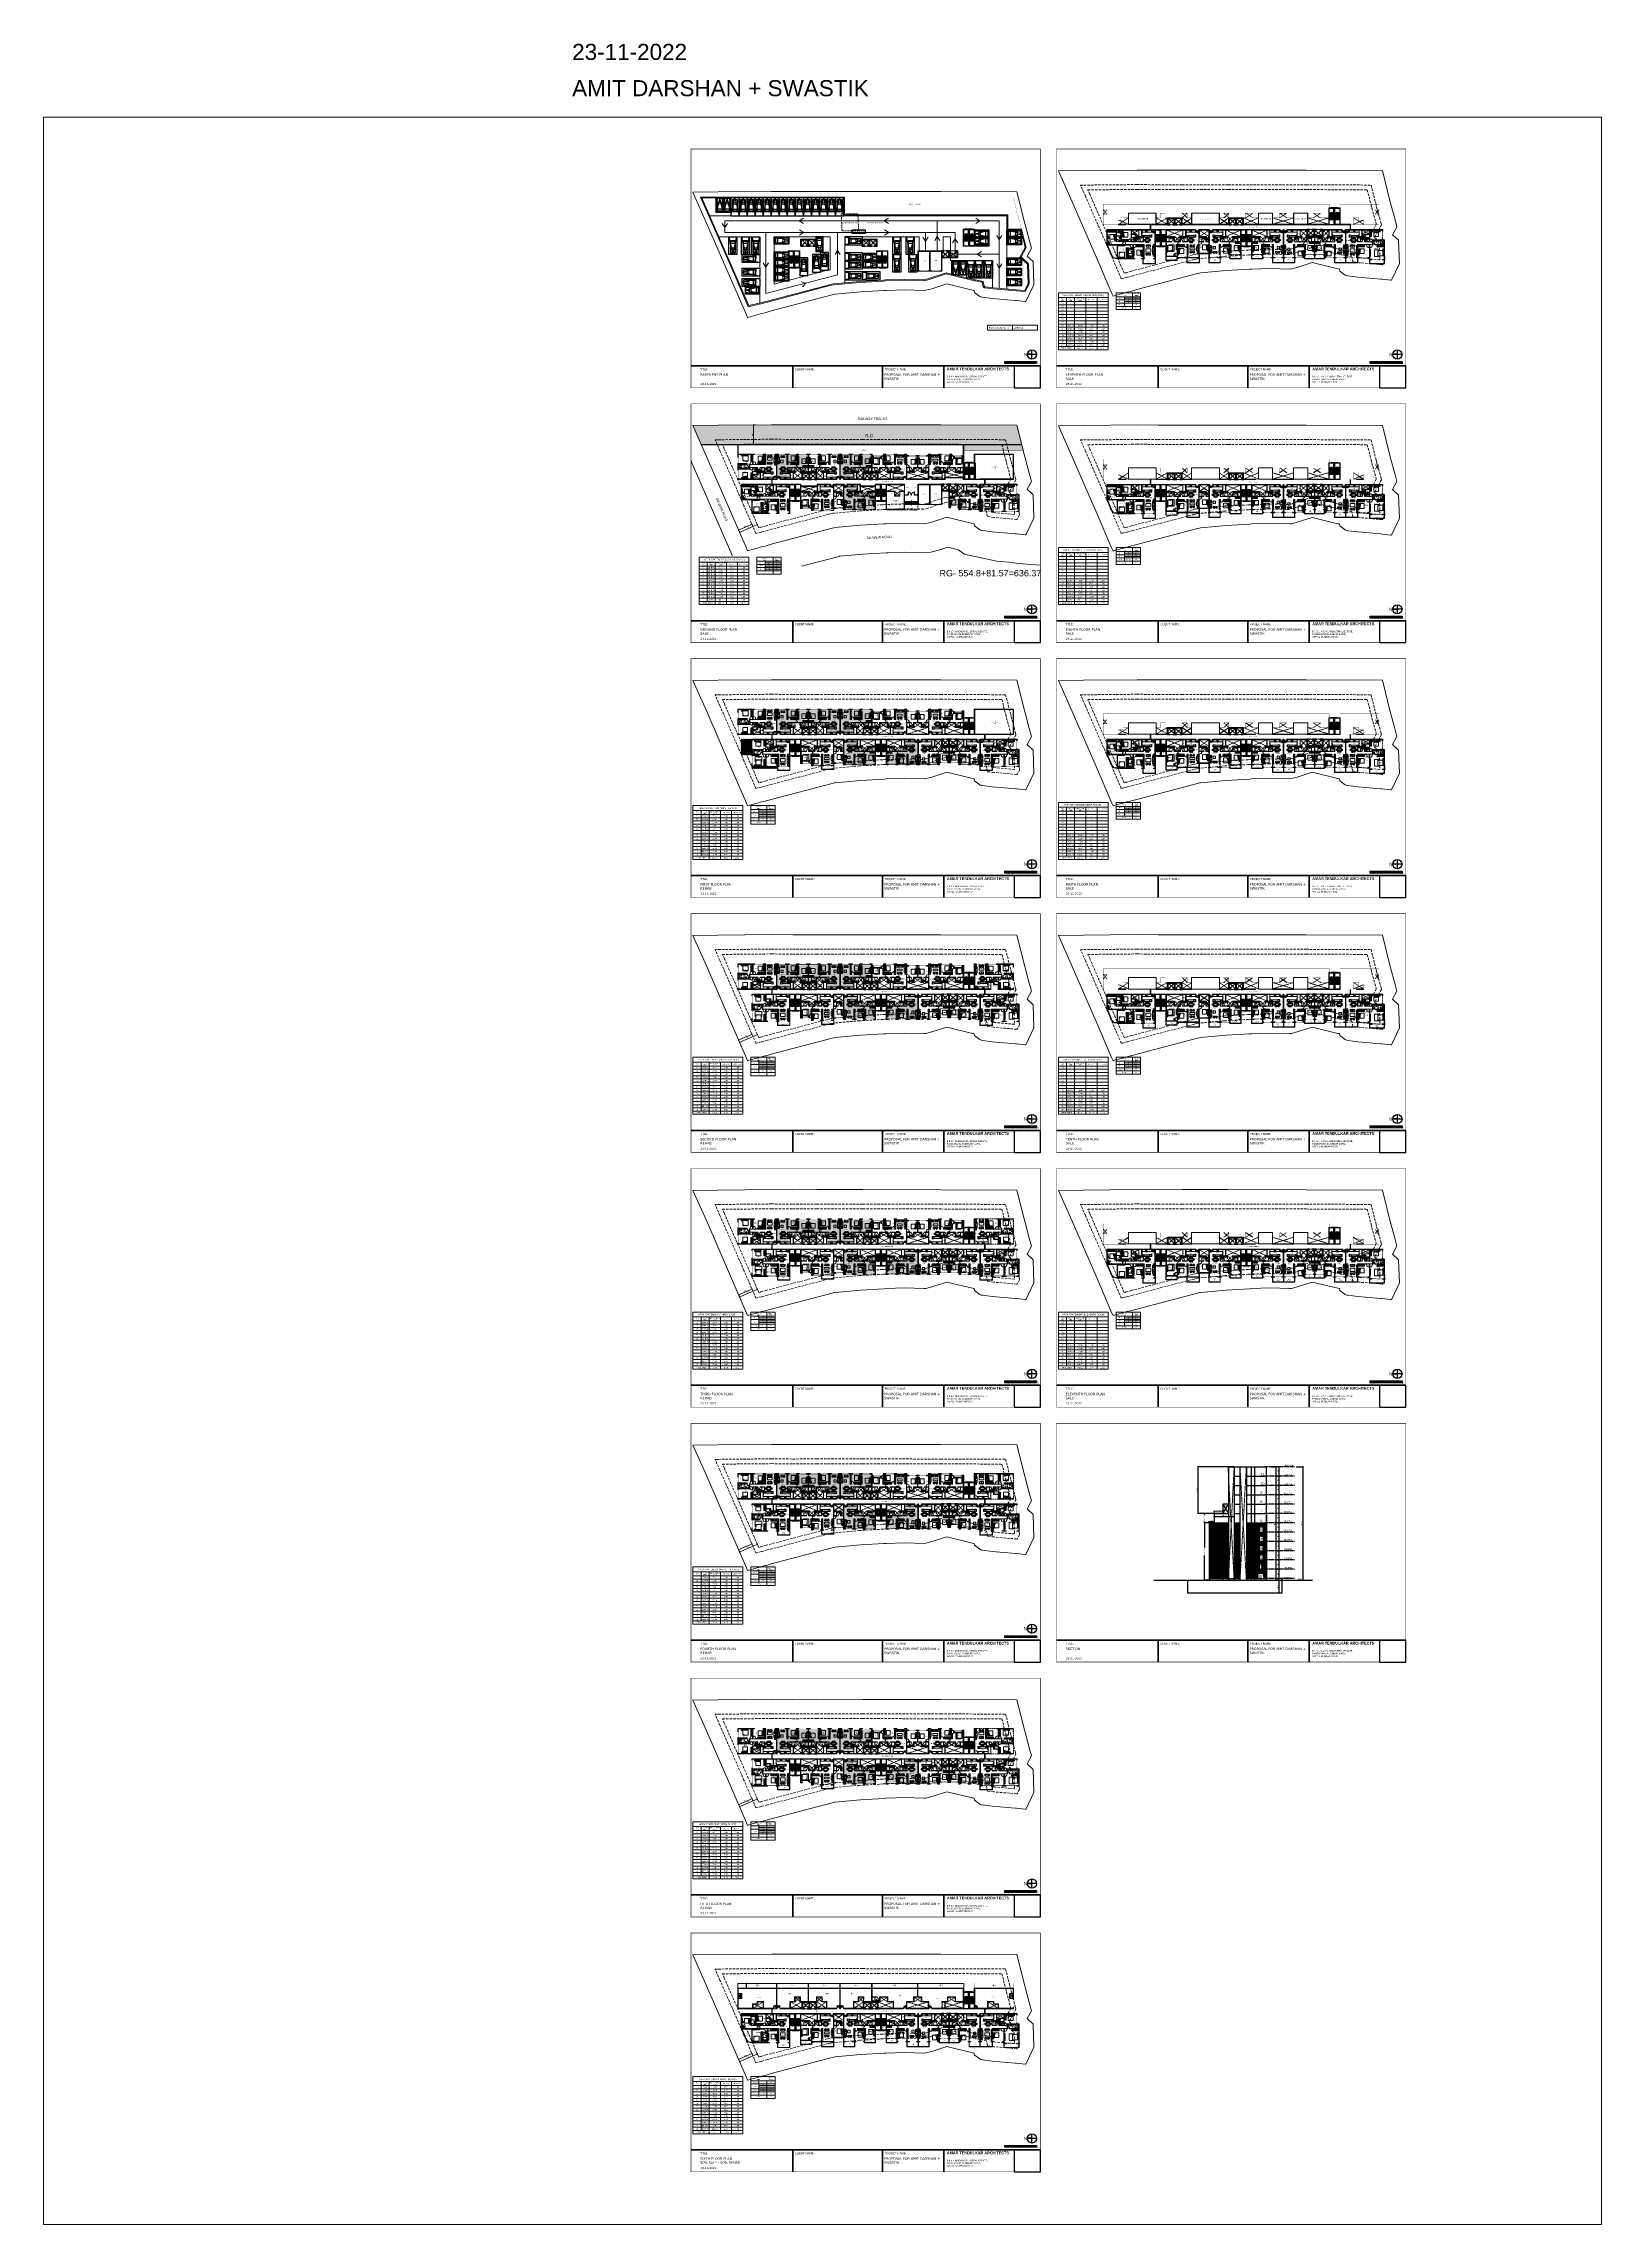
# Model space of a CAD drawing. Header units: inches. Extents: x 27644242 to 29761523, y -859349 to 216979.
# Drawn here: x 28816973 to 29301171, y -859349 to -181205 of the extents above; entities that cross this region are included whole.
import ezdxf

# ---------------------------------------------------------------- set-up
doc = ezdxf.new("R2010")
doc.units = ezdxf.units.IN
doc.header["$MEASUREMENT"] = 0
doc.header["$XCLIPFRAME"] = 0
doc.set_wipeout_variables(frame=1)
doc.header["$PDMODE"] = 35
for name, pattern in [('01-Xref Col Podium Lvl-1$0$HIDDEN', [0.375, 0.25, -0.125]), ('DASHED', [0.75, 0.5, -0.25]), ('DASHED2', [0.375, 0.25, -0.125]), ('HIDDEN', [0.375, 0.25, -0.125])]:
    doc.linetypes.add(name, pattern=pattern)
doc.layers.get('Defpoints').update_dxf_attribs({"color": 8})
for name, color, linetype, lineweight in [('AHC-A-COLUMN', 210, 'Continuous', 30), ('AHC-A-DUCT', 14, 'HIDDEN', 5), ('ATA_FORMAT', 7, 'Continuous', 50), ('CAR', 251, 'Continuous', 18), ('CAR BLOCKS', 1, 'Continuous', 13), ('Columns', 1, 'Continuous', 25), ('DOOR', 4, 'Continuous', 0), ('DOORS', 1, 'Continuous', 9), ('ELEVATION', 40, 'Continuous', 13), ('FURN', 250, 'Continuous', 0), ('PARKING BIG CAR', 8, 'Continuous', 15), ('RVA Site Boundary', 17, 'Continuous', 15), ('WALL', 7, 'Continuous', 20), ('WINDOW', 162, 'Continuous', 13)]:
    doc.layers.add(name, color=color, linetype=linetype, lineweight=lineweight)
for name, color, linetype in [('ATA_FORMAT TEXT', 7, 'Continuous'), ('HATCH', 9, 'Continuous'), ('KPA Elevation Line 3', 252, 'Continuous'), ('KPA General Plan Line', 1, 'Continuous'), ('KPA Glass', 152, 'Continuous'), ('KPA Stair Line', 253, 'Continuous'), ('KPA Text', 7, 'Continuous'), ('ROAD', 32, 'Continuous'), ('text', 7, 'Continuous')]:
    doc.layers.add(name, color=color, linetype=linetype)
doc.layers.add('BHK HATCH', color=8, linetype='Continuous', lineweight=5, transparency=0.85)
doc.layers.add('BUA', color=2, linetype='Continuous', lineweight=30, plot=False)
doc.styles.add('200', font='swiss.ttf', dxfattribs={"height": 300})
doc.styles.add('AMITS', font='arial.ttf')
doc.styles.add('arial', font='arial.ttf')
doc.styles.add('Notes', font='arial.ttf', dxfattribs={"height": 3})
doc.styles.get("Standard").update_dxf_attribs({"font": 'swiss.ttf'})
doc.styles.add('WORKING', font='arial.ttf')
doc.dimstyles.new('DIM 300', dxfattribs={"dimtxt": 300, "dimasz": 150, "dimexe": 150, "dimexo": 150, "dimgap": 150, "dimtad": 1, "dimdec": 0, "dimzin": 0, "dimdsep": 46, "dimtxsty": 'AMITS', "dimblk": 'ARCHTICK', "dimcen": 0, "dimdle": 150, "dimclrd": 4, "dimclre": 4, "dimclrt": 6, "dimadec": 0, "dimazin": 0, "dimtfac": 1, "dimtdec": 0, "dimtix": 1, "dimtmove": 1, "dimatfit": 3, "dimfxl": 1, "dimtolj": 1, "dimtzin": 0, "dimlwd": -1, "dimlwe": -1, "dimarcsym": 0})
doc.dimstyles.new('KPA 150', dxfattribs={"dimtxt": 150, "dimasz": 100, "dimexe": 150, "dimexo": 0, "dimgap": 30, "dimtad": 0, "dimdec": 0, "dimzin": 0, "dimdsep": 46, "dimtxsty": '200', "dimblk": 'ARCHTICK', "dimblk1": 'DOT', "dimblk2": 'ARCHTICK', "dimcen": 100, "dimdle": 0.075, "dimclrd": 6, "dimclre": 6, "dimadec": 0, "dimazin": 0, "dimtfac": 1, "dimtdec": 0, "dimtofl": 0, "dimtmove": 1, "dimatfit": 3, "dimldrblk": 'ARCHTICK', "dimfxl": 1, "dimtolj": 1, "dimtzin": 0, "dimarcsym": 0})
picture_1 = doc.add_image_def('image1.jpg', size_in_pixel=(796, 763))
pattern_1 = [(45, (1578606.76, -428179.06), (-106.0660172, 106.0660172), [])]

# ---------------------------------------------------------------- blocks, each defined once
blk = doc.blocks.new('A$C3C731254-flat-1')
at = {"layer": 'FURN'}
for p, q in [((-77430, -2820), (-77431, -2802)), ((-77430, -2802), (-77318, -2797)), ((-77430, -2820), (-77318, -2825))]:
    blk.add_line(p, q, dxfattribs=at)
for points in [[(-77233, -3061), (-77648, -3061), (-77648, -2547), (-77233, -2547)], [(-77263, -2843), (-77263, -2778), (-77318, -2778), (-77318, -2843)], [(-77275, -2831), (-77275, -2791), (-77306, -2791), (-77306, -2831)], [(-77287, -2819), (-77287, -2803), (-77293, -2803), (-77293, -2819)]]:
    blk.add_lwpolyline(points, close=True, dxfattribs=at)
blk.add_lwpolyline([(-77339, -2824), (-77339, -3036), (-77623, -3036), (-77623, -2572), (-77339, -2572), (-77339, -2798)], dxfattribs=at)
blk = doc.blocks.new('frerfdefr')
at = {"layer": 'FURN'}
for p, q in [((28735034, -3890), (28734433, -3890, 0)), ((28734433, -7140, 0), (28734434, -3890, 0)), ((28734753, -7140, 0), (28734753, -3890, 0)), ((28734765, -7140, 0), (28734765, -3890, 0)), ((28735033, -7140, 0), (28735034, -3890, 0)), ((28735034, -7140, 0), (28734433, -7140, 0))]:
    blk.add_line(p, q, dxfattribs=at)
at = {"layer": 'FURN', "extrusion": (6.40542e-09, -9.36485e-09, 1)}
for points in [[(28734726, -3953, 0.0579524), (28734555, -3976, 1.08017), (28734564, -4001, -0.102886), (28734721, -3969, -0.821198)], [(28734726, -4101, 0.0579524), (28734555, -4124, 1.08017), (28734563, -4149, -0.102886), (28734721, -4117, -0.821198)], [(28734726, -4289, 0.0579524), (28734555, -4312, 1.08017), (28734564, -4337, -0.102886), (28734721, -4305, -0.821198)], [(28734726, -4471, 0.0579524), (28734555, -4495, 1.08017), (28734564, -4520, -0.102886), (28734721, -4488, -0.821198)], [(28734726, -4607, 0.0579524), (28734555, -4630, 1.08017), (28734563, -4655, -0.102886), (28734721, -4623, -0.821198)], [(28734726, -4795, 0.0579524), (28734555, -4818, 1.08017), (28734564, -4843, -0.102886), (28734721, -4811, -0.821198)], [(28734726, -4977, 0.0579524), (28734555, -5000, 1.08017), (28734564, -5025, -0.102886), (28734721, -4993, -0.821198)], [(28734726, -5106, 0.0579524), (28734555, -5129, 1.08017), (28734563, -5154, -0.102886), (28734721, -5122, -0.821198)], [(28734726, -5294, 0.0579524), (28734555, -5317, 1.08017), (28734564, -5342, -0.102886), (28734721, -5310, -0.821198)], [(28734726, -5476, 0.0579524), (28734555, -5499, 1.08017), (28734564, -5524, -0.102886), (28734721, -5492, -0.821198)], [(28734726, -5664, 0.0579524), (28734555, -5687, 1.08017), (28734564, -5712, -0.102886), (28734721, -5680, -0.821198)], [(28734726, -5816, 0.0579524), (28734555, -5840, 1.08017), (28734564, -5865, -0.102886), (28734721, -5833, -0.821198)], [(28734726, -5999, 0.0579524), (28734555, -6022, 1.08017), (28734564, -6047, -0.102886), (28734721, -6015, -0.821198)], [(28734726, -6158, 0.0579524), (28734555, -6181, 1.08017), (28734564, -6206, -0.102886), (28734721, -6174, -0.821198)], [(28734726, -6269, 0.0579524), (28734555, -6292, 1.08017), (28734564, -6317, -0.102886), (28734721, -6285, -0.821198)], [(28734726, -6377, 0.0579524), (28734555, -6401, 1.08017), (28734564, -6426, -0.102886), (28734721, -6394, -0.821198)], [(28734726, -6488, 0.0579524), (28734556, -6511, 1.08017), (28734564, -6536, -0.102886), (28734722, -6504, -0.821198)], [(28734726, -6638, 0.0579524), (28734555, -6661, 1.08017), (28734564, -6686, -0.102886), (28734721, -6654, -0.821198)], [(28734726, -6749, 0.0579524), (28734556, -6772, 1.08017), (28734564, -6797, -0.102886), (28734722, -6765, -0.821198)], [(28734726, -6889, 0.0579524), (28734555, -6913, 1.08017), (28734564, -6938, -0.102886), (28734721, -6906, -0.821198)], [(28734726, -7003, 0.0579524), (28734556, -7026, 1.08017), (28734564, -7051, -0.102886), (28734722, -7019, -0.821198)]]:
    blk.add_lwpolyline(points, format="xyb", dxfattribs=at)
for points in [[(28734721, -3963, 0.144333), (28734722, -3972, 0.107177), (28734730, -3981, 0.0778182), (28734741, -3988, 0.0650165), (28734756, -3991, 0.0650165), (28734771, -3991, 0.0778182), (28734783, -3987, 0.107177), (28734793, -3979, 0.144333), (28734796, -3971, 0.144333), (28734795, -3962, 0.107177), (28734787, -3952, 0.0778182), (28734776, -3946, 0.0650165), (28734761, -3943, 0.0650165), (28734746, -3943, 0.0778182), (28734733, -3947, 0.107177), (28734724, -3955, 0.144333)], [(28734720, -4112, 0.144333), (28734722, -4120, 0.107177), (28734730, -4130, 0.0778182), (28734741, -4136, 0.0650165), (28734756, -4140, 0.0650165), (28734771, -4139, 0.0778182), (28734783, -4135, 0.107177), (28734793, -4128, 0.144333), (28734796, -4119, 0.144333), (28734794, -4110, 0.107177), (28734787, -4101, 0.0778182), (28734776, -4095, 0.0650165), (28734761, -4091, 0.0650165), (28734745, -4092, 0.0778182), (28734733, -4096, 0.107177), (28734724, -4103, 0.144333)], [(28734721, -4300, 0.144333), (28734722, -4308, 0.107177), (28734730, -4318, 0.0778182), (28734741, -4324, 0.0650165), (28734756, -4328, 0.0650165), (28734771, -4327, 0.0778182), (28734783, -4323, 0.107177), (28734793, -4316, 0.144333), (28734796, -4307, 0.144333), (28734794, -4298, 0.107177), (28734787, -4289, 0.0778182), (28734776, -4283, 0.0650165), (28734761, -4279, 0.0650165), (28734746, -4280, 0.0778182), (28734733, -4284, 0.107177), (28734724, -4291, 0.144333)], [(28734721, -4482, 0.144333), (28734722, -4491, 0.107177), (28734730, -4500, 0.0778182), (28734741, -4506, 0.0650165), (28734756, -4510, 0.0650165), (28734771, -4510, 0.0778182), (28734783, -4506, 0.107177), (28734793, -4498, 0.144333), (28734796, -4490, 0.144333), (28734795, -4481, 0.107177), (28734787, -4471, 0.0778182), (28734776, -4465, 0.0650165), (28734761, -4461, 0.0650165), (28734746, -4462, 0.0778182), (28734733, -4466, 0.107177), (28734724, -4473, 0.144333)], [(28734720, -4617, 0.144333), (28734722, -4626, 0.107177), (28734730, -4635, 0.0778182), (28734741, -4642, 0.0650165), (28734756, -4645, 0.0650165), (28734771, -4645, 0.0778182), (28734783, -4641, 0.107177), (28734793, -4633, 0.144333), (28734796, -4625, 0.144333), (28734794, -4616, 0.107177), (28734787, -4607, 0.0778182), (28734776, -4600, 0.0650165), (28734761, -4597, 0.0650165), (28734745, -4597, 0.0778182), (28734733, -4601, 0.107177), (28734724, -4609, 0.144333)], [(28734721, -4805, 0.144333), (28734722, -4814, 0.107177), (28734730, -4823, 0.0778182), (28734741, -4830, 0.0650165), (28734756, -4833, 0.0650165), (28734771, -4833, 0.0778182), (28734783, -4829, 0.107177), (28734793, -4821, 0.144333), (28734796, -4813, 0.144333), (28734794, -4804, 0.107177), (28734787, -4795, 0.0778182), (28734776, -4788, 0.0650165), (28734761, -4785, 0.0650165), (28734746, -4785, 0.0778182), (28734733, -4789, 0.107177), (28734724, -4797, 0.144333)], [(28734721, -4987, 0.144333), (28734722, -4996, 0.107177), (28734730, -5006, 0.0778182), (28734741, -5012, 0.0650165), (28734756, -5016, 0.0650165), (28734771, -5015, 0.0778182), (28734783, -5011, 0.107177), (28734793, -5004, 0.144333), (28734796, -4995, 0.144333), (28734795, -4986, 0.107177), (28734787, -4977, 0.0778182), (28734776, -4971, 0.0650165), (28734761, -4967, 0.0650165), (28734746, -4967, 0.0778182), (28734733, -4971, 0.107177), (28734724, -4979, 0.144333)], [(28734720, -5116, 0.144333), (28734722, -5125, 0.107177), (28734730, -5134, 0.0778182), (28734741, -5141, 0.0650165), (28734756, -5144, 0.0650165), (28734771, -5144, 0.0778182), (28734783, -5140, 0.107177), (28734793, -5132, 0.144333), (28734796, -5124, 0.144333), (28734794, -5115, 0.107177), (28734787, -5106, 0.0778182), (28734776, -5099, 0.0650165), (28734761, -5096, 0.0650165), (28734745, -5096, 0.0778182), (28734733, -5100, 0.107177), (28734724, -5108, 0.144333)], [(28734721, -5304, 0.144333), (28734722, -5313, 0.107177), (28734730, -5322, 0.0778182), (28734741, -5329, 0.0650165), (28734756, -5332, 0.0650165), (28734771, -5332, 0.0778182), (28734783, -5328, 0.107177), (28734793, -5320, 0.144333), (28734796, -5312, 0.144333), (28734794, -5303, 0.107177), (28734787, -5294, 0.0778182), (28734776, -5287, 0.0650165), (28734761, -5284, 0.0650165), (28734746, -5284, 0.0778182), (28734733, -5288, 0.107177), (28734724, -5296, 0.144333)], [(28734721, -5486, 0.144333), (28734722, -5495, 0.107177), (28734730, -5505, 0.0778182), (28734741, -5511, 0.0650165), (28734756, -5514, 0.0650165), (28734771, -5514, 0.0778182), (28734783, -5510, 0.107177), (28734793, -5502, 0.144333), (28734796, -5494, 0.144333), (28734795, -5485, 0.107177), (28734787, -5476, 0.0778182), (28734776, -5469, 0.0650165), (28734761, -5466, 0.0650165), (28734746, -5466, 0.0778182), (28734733, -5470, 0.107177), (28734724, -5478, 0.144333)], [(28734721, -5675, 0.144333), (28734722, -5683, 0.107177), (28734730, -5693, 0.0778182), (28734741, -5699, 0.0650165), (28734756, -5703, 0.0650165), (28734771, -5702, 0.0778182), (28734783, -5698, 0.107177), (28734793, -5691, 0.144333), (28734796, -5682, 0.144333), (28734795, -5673, 0.107177), (28734787, -5664, 0.0778182), (28734776, -5658, 0.0650165), (28734761, -5654, 0.0650165), (28734746, -5655, 0.0778182), (28734734, -5658, 0.107177), (28734724, -5666, 0.144333)], [(28734721, -5827, 0.144333), (28734722, -5836, 0.107177), (28734730, -5845, 0.0778182), (28734741, -5851, 0.0650165), (28734756, -5855, 0.0650165), (28734771, -5855, 0.0778182), (28734784, -5851, 0.107177), (28734793, -5843, 0.144333), (28734796, -5835, 0.144333), (28734795, -5826, 0.107177), (28734787, -5816, 0.0778182), (28734776, -5810, 0.0650165), (28734761, -5806, 0.0650165), (28734746, -5807, 0.0778182), (28734734, -5811, 0.107177), (28734724, -5818, 0.144333)], [(28734721, -6009, 0.144333), (28734722, -6018, 0.107177), (28734730, -6027, 0.0778182), (28734741, -6034, 0.0650165), (28734756, -6037, 0.0650165), (28734771, -6037, 0.0778182), (28734784, -6033, 0.107177), (28734793, -6025, 0.144333), (28734796, -6017, 0.144333), (28734795, -6008, 0.107177), (28734787, -5999, 0.0778182), (28734776, -5992, 0.0650165), (28734761, -5989, 0.0650165), (28734746, -5989, 0.0778182), (28734734, -5993, 0.107177), (28734724, -6001, 0.144333)], [(28734721, -6168, 0.144333), (28734723, -6177, 0.107177), (28734730, -6187, 0.0778182), (28734741, -6193, 0.0650165), (28734756, -6197, 0.0650165), (28734772, -6196, 0.0778182), (28734784, -6192, 0.107177), (28734793, -6185, 0.144333), (28734797, -6176, 0.144333), (28734795, -6167, 0.107177), (28734787, -6158, 0.0778182), (28734776, -6152, 0.0650165), (28734761, -6148, 0.0650165), (28734746, -6148, 0.0778182), (28734734, -6152, 0.107177), (28734724, -6160, 0.144333)], [(28734721, -6279, 0.144333), (28734723, -6288, 0.107177), (28734730, -6297, 0.0778182), (28734741, -6304, 0.0650165), (28734756, -6307, 0.0650165), (28734772, -6307, 0.0778182), (28734784, -6303, 0.107177), (28734793, -6295, 0.144333), (28734797, -6287, 0.144333), (28734795, -6278, 0.107177), (28734787, -6268, 0.0778182), (28734776, -6262, 0.0650165), (28734761, -6259, 0.0650165), (28734746, -6259, 0.0778182), (28734734, -6263, 0.107177), (28734724, -6271, 0.144333)], [(28734721, -6388, 0.144333), (28734723, -6397, 0.107177), (28734730, -6406, 0.0778182), (28734741, -6412, 0.0650165), (28734756, -6416, 0.0650165), (28734772, -6415, 0.0778182), (28734784, -6412, 0.107177), (28734793, -6404, 0.144333), (28734797, -6396, 0.144333), (28734795, -6387, 0.107177), (28734787, -6377, 0.0778182), (28734776, -6371, 0.0650165), (28734761, -6367, 0.0650165), (28734746, -6368, 0.0778182), (28734734, -6372, 0.107177), (28734724, -6379, 0.144333)], [(28734721, -6498, 0.144333), (28734723, -6507, 0.107177), (28734730, -6517, 0.0778182), (28734741, -6523, 0.0650165), (28734756, -6526, 0.0650165), (28734772, -6526, 0.0778182), (28734784, -6522, 0.107177), (28734793, -6515, 0.144333), (28734797, -6506, 0.144333), (28734795, -6497, 0.107177), (28734787, -6488, 0.0778182), (28734776, -6481, 0.0650165), (28734761, -6478, 0.0650165), (28734746, -6478, 0.0778182), (28734734, -6482, 0.107177), (28734724, -6490, 0.144333)], [(28734721, -6648, 0.144333), (28734723, -6657, 0.107177), (28734730, -6667, 0.0778182), (28734741, -6673, 0.0650165), (28734756, -6676, 0.0650165), (28734772, -6676, 0.0778182), (28734784, -6672, 0.107177), (28734793, -6664, 0.144333), (28734797, -6656, 0.144333), (28734795, -6647, 0.107177), (28734787, -6638, 0.0778182), (28734776, -6631, 0.0650165), (28734761, -6628, 0.0650165), (28734746, -6628, 0.0778182), (28734734, -6632, 0.107177), (28734724, -6640, 0.144333)], [(28734721, -6759, 0.144333), (28734723, -6768, 0.107177), (28734730, -6777, 0.0778182), (28734741, -6783, 0.0650165), (28734756, -6787, 0.0650165), (28734772, -6787, 0.0778182), (28734784, -6783, 0.107177), (28734793, -6775, 0.144333), (28734797, -6767, 0.144333), (28734795, -6758, 0.107177), (28734787, -6748, 0.0778182), (28734776, -6742, 0.0650165), (28734761, -6738, 0.0650165), (28734746, -6739, 0.0778182), (28734734, -6743, 0.107177), (28734724, -6750, 0.144333)], [(28734721, -6900, 0.144333), (28734723, -6909, 0.107177), (28734730, -6918, 0.0778182), (28734741, -6924, 0.0650165), (28734756, -6928, 0.0650165), (28734772, -6927, 0.0778182), (28734784, -6924, 0.107177), (28734793, -6916, 0.144333), (28734797, -6908, 0.144333), (28734795, -6899, 0.107177), (28734787, -6889, 0.0778182), (28734776, -6883, 0.0650165), (28734761, -6879, 0.0650165), (28734746, -6880, 0.0778182), (28734734, -6884, 0.107177), (28734724, -6891, 0.144333)], [(28734721, -7013, 0.144333), (28734723, -7022, 0.107177), (28734730, -7032, 0.0778182), (28734741, -7038, 0.0650165), (28734756, -7041, 0.0650165), (28734772, -7041, 0.0778182), (28734784, -7037, 0.107177), (28734793, -7030, 0.144333), (28734797, -7021, 0.144333), (28734795, -7012, 0.107177), (28734787, -7003, 0.0778182), (28734776, -6996, 0.0650165), (28734761, -6993, 0.0650165), (28734746, -6993, 0.0778182), (28734734, -6997, 0.107177), (28734724, -7005, 0.144333)]]:
    blk.add_lwpolyline(points, format="xyb", close=True, dxfattribs=at)
for centre, radius, start, end in [((28734627, -4686, 0), 745, 63.849745, 77.116618), ((28734627, -4835, 0), 745, 63.849745, 77.116618), ((28734627, -5023, 0), 745, 63.849745, 77.116618), ((28734627, -5205, 0), 745, 63.849745, 77.116618), ((28734627, -5340, 0), 745, 63.849745, 77.116618), ((28734627, -5528, 0), 745, 63.849745, 77.116618), ((28734627, -5711, 0), 745, 63.849745, 77.116618), ((28734627, -5839, 0), 745, 63.849745, 77.116618), ((28734627, -6027, 0), 745, 63.849745, 77.116618), ((28734627, -6209, 0), 745, 63.849745, 77.116618), ((28734627, -6398, 0), 745, 63.849745, 77.116618), ((28734627, -6550, 0), 745, 63.849745, 77.116618), ((28734716, -4512, 0), 395, 55.021392, 78.51845), ((28734716, -4700, 0), 395, 55.021392, 78.51845), ((28734716, -5017, 0), 395, 55.021392, 78.51845), ((28734716, -5205, 0), 395, 55.021392, 78.51845), ((28734716, -5516, 0), 395, 55.021392, 78.51845), ((28734716, -5704, 0), 395, 55.021392, 78.51845), ((28734627, -6732, 0), 745, 63.849745, 77.116618), ((28734627, -6892, 0), 745, 63.849745, 77.116618), ((28734627, -7002, 0), 745, 63.849745, 77.116618), ((28734628, -7111, 0), 745, 63.849745, 77.116618), ((28734628, -7222, 0), 745, 63.849745, 77.116618), ((28734628, -7371, 0), 745, 63.849745, 77.116618), ((28734628, -7482, 0), 745, 63.849745, 77.116618), ((28734716, -4363, 0), 395, 55.021392, 78.51845), ((28734716, -4882, 0), 395, 55.021392, 78.51845), ((28734716, -5388, 0), 395, 55.021392, 78.51845), ((28734716, -5886, 0), 395, 55.021392, 78.51845), ((28734716, -6075, 0), 395, 55.021392, 78.51845), ((28734716, -6227, 0), 395, 55.021392, 78.51845), ((28734716, -6409, 0), 395, 55.021392, 78.51845), ((28734716, -6569, 0), 395, 55.021392, 78.51845), ((28734716, -6679, 0), 395, 55.021392, 78.51845), ((28734716, -6788, 0), 395, 55.021392, 78.51845), ((28734716, -6899, 0), 395, 55.021392, 78.51845), ((28734716, -7048, 0), 395, 55.021392, 78.51845), ((28734716, -7159, 0), 395, 55.021392, 78.51845), ((28734950, -6564, 0), 13.2, 235.021164, 63.849539), ((28734950, -6714, 0), 13.2, 235.021164, 63.849539), ((28734628, -7623, 0), 745, 63.849745, 77.116618), ((28734628, -7737, 0), 745, 63.849745, 77.116618), ((28734716, -7300, 0), 395, 55.021392, 78.51845), ((28734716, -7414, 0), 395, 55.021392, 78.51845), ((28734950, -6825, 0), 13.2, 235.021164, 63.849539), ((28734950, -6966, 0), 13.2, 235.021164, 63.849539), ((28734950, -7079, 0), 13.2, 235.021164, 63.849539)]:
    blk.add_arc(centre, radius, start, end, dxfattribs=at)
blk = doc.blocks.new('TVVVV')
at = {"layer": 'FURN', "ltscale": 1000, "elevation": 0}
for points in [[(-130, 447), (-179, 422)], [(-130, -96), (-179, -71)]]:
    blk.add_lwpolyline(points, dxfattribs=at)
blk.add_lwpolyline([(-130, 740), (-82, 740), (-82, -429), (-130, -429)], close=True, dxfattribs=at)
blk = doc.blocks.new('A$C6E20521E-flat-1-flatten-1')
at = {"layer": 'DOORS', "color": 251}
for p, q in [((-900, 0), (-900, 103)), ((-873, 103), (-900, 103)), ((0, 0), (-900, 0)), ((-873, 67), (-873, 103)), ((-846, 67), (-873, 67)), ((-846, 13), (-846, 67)), ((-63, 103), (-63, 949)), ((-63, 949), (-27, 949)), ((-27, 103), (-63, 103)), ((-54, 13), (-54, 67)), ((-54, 67), (-27, 67)), ((-27, 103), (-27, 949)), ((-27, 103), (0, 103)), ((-27, 67), (-27, 103)), ((0, 0), (0, 103)), ((-859, 0), (-900, 0)), ((-40, 0), (0, 0))]:
    blk.add_line(p, q, dxfattribs=at)
at = {"layer": 'DOORS', "color": 251, "extrusion": (0, 0, -1)}
for centre, major_axis, start_param, end_param in [((-27, 103), (-729, -429), 0.5315346, 2.0597649), ((-859, 13), (-11.7, -6.7), 3.6651914, 5.2359878), ((-40, 13), (-11.7, -6.7), 5.2359878, 6.8067841)]:
    blk.add_ellipse(centre, major_axis=major_axis, ratio=1, start_param=start_param, end_param=end_param, dxfattribs=at)
blk = doc.blocks.new('KITCHEN')
at = {"layer": 'FURN'}
for p, q in [((-135610, 231799, 0), (-135610, 232190, 0)), ((-135596, 231813, 0), (-135596, 232176, 0)), ((-135120, 232209, 0), (-135591, 232209, 0)), ((-135120, 231779, 0), (-135591, 231779, 0)), ((-135578, 231857, 0), (-135578, 232132, 0)), ((-135134, 232195, 0), (-135577, 232195, 0)), ((-135134, 231794, 0), (-135577, 231794, 0)), ((-135172, 232171, 0), (-135539, 232171, 0)), ((-135172, 231818, 0), (-135539, 231818, 0)), ((-135133, 232132, 0), (-135133, 231857, 0)), ((-135115, 231813, 0), (-135115, 232176, 0)), ((-135100, 231799, 0), (-135100, 232190, 0))]:
    blk.add_line(p, q, dxfattribs=at)
blk.add_circle((-135356, 231997, 0), 14.6, dxfattribs=at)
for centre, radius, start, end in [((-135591, 232190, 0), 19.4, 89.999946, 179.999946), ((-135591, 231799, 0), 19.4, 180.000054, 270.000054), ((-135577, 232176, 0), 19.4, 89.999946, 179.999946), ((-135577, 231813, 0), 19.4, 180.000054, 270.000054), ((-135539, 232132, 0), 38.9, 89.999946, 179.999946), ((-135539, 231857, 0), 38.9, 179.999946, 269.999946), ((-135172, 232132, 0), 38.9, 359.999946, 89.999946), ((-135172, 231857, 0), 38.9, 269.999946, 359.999946), ((-135134, 232176, 0), 19.4, 359.999946, 89.999946), ((-135134, 231813, 0), 19.4, 270.000054, 0.000054), ((-135120, 232190, 0), 19.4, 359.999946, 89.999946), ((-135120, 231799, 0), 19.4, 270.000054, 0.000054)]:
    blk.add_arc(centre, radius, start, end, dxfattribs=at)
blk = doc.blocks.new('A$C700F438C')
at = {"layer": 'FURN', "color": 8, "extrusion": (-6.65399e-08, 5.27913e-08, 1)}
for p, q in [((0, 0.09, 0), (0, 1.41, 0)), ((0.07, 1.5, 0), (1.83, 1.5, 0)), ((1.83, 0, 0), (0.07, 0, 0)), ((1.27, 0.8, 0), (1.27, 0, 0)), ((1.46, 0.5, 0), (1.46, 0, 0)), ((1.85, 1.38, 0), (1.51, 1.38, 0)), ((1.51, 1.38, 0), (1.51, 0.75, 0)), ((1.51, 0.75, 0), (1.85, 0.75, 0)), ((1.51, 0.12, 0), (1.51, 0.75, 0)), ((1.51, 0.75, 0), (1.85, 0.75, 0)), ((1.85, 0.12, 0), (1.51, 0.12, 0)), ((1.98, 1.5, 0), (1.53, 1.5, 0)), ((1.98, 1.5, 0), (1.53, 1.5, 0)), ((1.98, 1.5, 0), (1.53, 1.5, 0)), ((1.85, 0.75, 0), (1.85, 1.38, 0)), ((1.85, 0.75, 0), (1.85, 0.12, 0)), ((1.9, 1.5, 0), (1.9, 0, 0)), ((1.9, 0, 0), (1.98, 0, 0))]:
    blk.add_line(p, q, dxfattribs=at)
at = {"layer": 'FURN', "linetype": 'Continuous', "lineweight": 0, "extrusion": (-6.65399e-08, 5.27913e-08, 1)}
blk.add_line((1.83, 0, 0), (1.92, 0, 0), dxfattribs=at)
at = {"layer": 'FURN', "color": 8, "extrusion": (6.65399e-08, -5.27913e-08, -1)}
for centre, major_axis, ratio, start_param, end_param in [((0.07, 1.41, 0), (0, -0.0914, 0), 0.803207, 1.570796, 3.141593), ((0.07, 0.09, 0), (0, -0.0914, 0), 0.803207, 0, 1.570796), ((1.96, 1.45, 0), (0, -1.08, 0), 0.803207, 0.880587, 1.613256), ((3.07, 1.6, 0), (0, -2.24, 0), 0.803207, 1.197175, 1.525138), ((0.67, 0.08, 0), (-0.705, -0.615, 0), 0.604617, 2.952061, 3.536756), ((-0.03, 0.19, 0), (-1.47, -0.49, 0), 0.581007, 3.019706, 3.343381), ((1.68, 2.11, 0), (0, -0.762, 0), 0.803207, -0.283794, 0.283794), ((1.68, 0.02, 0), (0, -0.762, 0), 0.803207, 2.857799, 3.425387), ((1.83, 1.41, 0), (0, -0.0914, 0), 0.803207, 3.141593, 4.712389), ((1.83, 0.09, 0), (0, -0.0914, 0), 0.803207, -1.570796, 0)]:
    blk.add_ellipse(centre, major_axis=major_axis, ratio=ratio, start_param=start_param, end_param=end_param, dxfattribs=at)
at = {"layer": 'FURN', "color": 8, "extrusion": (-6.65399e-08, 5.27913e-08, 1)}
for centre, start_param, end_param in [((1.68, 1.49, 0), -0.283794, 0.283794), ((1.68, -0.61, 0), 2.857799, 3.425387)]:
    blk.add_ellipse(centre, major_axis=(0, -0.762, 0), ratio=0.803207, start_param=start_param, end_param=end_param, dxfattribs=at)
blk = doc.blocks.new('BEDROOM')
at = {"layer": 'FURN', "linetype": 'Continuous', "extrusion": (-5.00305e-08, -8.66553e-08, 1)}
for p, q in [((912, 347, 0), (1220, 347, 0)), ((1066, 501, 0), (1066, 193, 0))]:
    blk.add_line(p, q, dxfattribs=at)
at = {"layer": 'FURN', "ltscale": 500}
blk.add_line((1315, 122, 0), (1315, -1378, 0), dxfattribs=at)
at = {"layer": 'FURN', "ltscale": 0.05, "extrusion": (-5.00305e-08, -8.66553e-08, 1), "elevation": 0}
blk.add_lwpolyline([(1291, 122), (841, 122), (841, 572), (1291, 572)], close=True, dxfattribs=at)
at = {"layer": 'FURN', "linetype": 'Continuous', "extrusion": (-5.00305e-08, -8.66553e-08, 1)}
for radius in [97, 72.8]:
    blk.add_circle((1066, 347, 0), radius, dxfattribs=at)
at = {"layer": 'FURN', "extrusion": (-3.01072e-07, 1.30707e-07, 1), "xscale": -1000.000000000015, "yscale": 1000.000000000015, "zscale": 1000.000000000007, "rotation": 180.0236273616612}
blk.add_blockref('A$C700F438C', (-665, 121, 0), dxfattribs=at)
blk = doc.blocks.new('A$C3D5F2F58')
at = {"color": 0, "linetype": 'ByBlock'}
blk.add_wipeout([(188, 0), (-188, 0), (-185, -125), (-183, -194), (-179, -263), (-176, -302), (-170, -349), (-151, -415), (-144, -433), (-131, -459), (-112, -495), (-106, -504), (-86, -530), (-72, -545), (-64, -553), (-56, -558), (-41, -562), (-23, -564), (3, -565), (30, -563), (47, -561), (56, -558), (74, -543), (101, -511), (135, -451), (158, -392), (171, -340), (179, -260), (185, -136), (187, -46)], dxfattribs=at)
for p, q in [((-188, 0), (188, 0)), ((-43, -497), (43, -497)), ((-38, -282), (-36, -255)), ((-24, -298), (24, -298)), ((0, -63), (0, -63)), ((36, -255), (38, -282))]:
    blk.add_line(p, q, dxfattribs=at)
at = {"color": 0, "linetype": 'ByBlock', "extrusion": (0, 0, -1)}
for centre, major_axis, ratio, start_param, end_param in [((3903, 5), (4088, 164), 0.940247, 3.1002318, 3.1829535), ((-3903, 5), (-4088, 164), 0.940247, 3.1002318, 3.1829535), ((276, -258), (321, 321), 1, 3.3534408, 3.7938903), ((87, -319), (147, 147), 1, 3.7058613, 4.0791646), ((0, -305), (84.4, 84.4), 1, 4.07333, 6.9222514), ((326, -246), (-323, 323), 1, 4.8166575, 5.2350799), ((119, -350), (193, 193), 1, 3.0920983, 3.3284618), ((-41, -527), (24.1, 24.1), 1, 2.5283012, 3.0920985), ((-43, -474), (16.1, 16.1), 1, 2.3561982, 3.387836), ((0, -292), (-193, 193), 1, 3.7548899, 4.0990986), ((-24, -284), (10, 10), 1, 2.3561982, 4.0189289), ((-27, -256), (6.03, 6.03), 1, 4.0189397, 4.8523751), ((0, -292), (-38.2, 38.2), 1, 0.1399879, 1.4308159), ((24, -284), (-10, 10), 1, 2.2642648, 3.9269946), ((-326, -246), (-323, 323), 1, 2.6189087, 3.0373322), ((27, -256), (6.03, 6.03), 1, -0.1399786, 0.6934719), ((43, -474), (16.1, 16.1), 1, 1.3245586, 2.3561982), ((41, -527), (24.1, 24.1), 1, 1.6202976, 2.1840948), ((-119, -350), (193, 193), 1, 1.3839347, 1.6202976), ((-276, -258), (-321, 321), 1, 2.4893023, 2.9297518), ((-87, -319), (-147, 147), 1, 2.2040282, 2.5773315)]:
    blk.add_ellipse(centre, major_axis=major_axis, ratio=ratio, start_param=start_param, end_param=end_param, dxfattribs=at)
blk = doc.blocks.new('A$C3E645E75')
at = {"extrusion": (0, 0, -1), "zscale": -0.9999999999999998, "rotation": 179.9999999999989}
blk.add_blockref('A$C3D5F2F58', (0, 0), dxfattribs=at)
blk = doc.blocks.new('A$C3A956F37-flat-1')
at = {"layer": 'FURN'}
blk.add_line((-168, 90), (0, 90), dxfattribs=at)
for points in [[(-97, 67), (-97, 0), (-259, 0), (-259, 161), (-97, 161), (-97, 90)], [(0, 67), (-191, 67), (-191, 90), (-168, 90)]]:
    blk.add_lwpolyline(points, dxfattribs=at)
blk = doc.blocks.new('edddew234')
at = {"layer": 'FURN', "ltscale": 0.05, "extrusion": (5.00305e-08, 8.66553e-08, 1)}
for p, q in [((1616, 1650, 0), (-334, 1650, 0)), ((-334, 1650, 0), (-334, 0, 0)), ((1616, 0, 0), (-334, 0, 0)), ((6, 1650, 0), (-299, 1271, 0)), ((-299, 1650, 0), (-299, 0, 0)), ((1547, 1650, 0), (1547, 0, 0)), ((1616, 1650, 0), (1616, 0, 0))]:
    blk.add_line(p, q, dxfattribs=at)
at = {"layer": 'FURN', "linetype": 'Continuous', "extrusion": (5.00305e-08, 8.66553e-08, 1)}
for p, q in [((1545, 1904, 0), (1237, 1904, 0)), ((1391, 2058, 0), (1391, 1750, 0))]:
    blk.add_line(p, q, dxfattribs=at)
at = {"layer": 'FURN', "ltscale": 0.05, "extrusion": (5.00305e-08, 8.66553e-08, 1)}
blk.add_lwpolyline([(1166, 1679), (1616, 1679), (1616, 2129), (1166, 2129)], close=True, dxfattribs=at)
at = {"layer": 'FURN', "linetype": 'Continuous', "extrusion": (5.00305e-08, 8.66553e-08, 1)}
for points in [[(1494, 1449), (1203, 1449), (1203, 869), (1494, 869)], [(1494, 190), (1203, 190), (1203, 769), (1494, 769)]]:
    blk.add_lwpolyline(points, close=True, dxfattribs=at)
for radius in [97, 72.8]:
    blk.add_circle((1391, 1904), radius, dxfattribs=at)
blk = doc.blocks.new('DNDNDNNDDN')
at = {"layer": 'FURN', "extrusion": (9.36485e-09, 6.40542e-09, 1)}
blk.add_line((172, 833, 0), (173, 233, 0), dxfattribs=at)
at = {"layer": 'FURN'}
for p, q in [((2273, 833, 0), (172, 833, 0)), ((2273, 564, 0), (173, 564, 0)), ((2273, 233, 0), (173, 233, 0)), ((2273, 552, 0), (174, 552, 0)), ((2272, 833, 0), (2273, 233, 0))]:
    blk.add_line(p, q, dxfattribs=at)
at = {"layer": 'FURN', "extrusion": (9.36485e-09, 6.40542e-09, 1)}
for points in [[(244, 520, 0.144333), (253, 521, 0.107177), (262, 529, 0.0778182), (269, 540, 0.0650165), (272, 555, 0.0650165), (272, 570, 0.0778182), (268, 583, 0.107177), (260, 592, 0.144333), (252, 595, 0.144333), (243, 594, 0.107177), (234, 586, 0.0778182), (227, 575, 0.0650165), (224, 560, 0.0650165), (224, 545, 0.0778182), (228, 533, 0.107177), (236, 523, 0.144333)], [(349, 520, 0.144333), (358, 521, 0.107177), (367, 529, 0.0778182), (373, 540, 0.0650165), (377, 555, 0.0650165), (376, 570, 0.0778182), (372, 583, 0.107177), (365, 592, 0.144333), (356, 595, 0.144333), (347, 594, 0.107177), (338, 586, 0.0778182), (332, 575, 0.0650165), (328, 560, 0.0650165), (329, 545, 0.0778182), (333, 533, 0.107177), (340, 523, 0.144333)], [(537, 520, 0.144333), (546, 522, 0.107177), (555, 529, 0.0778182), (561, 540, 0.0650165), (565, 555, 0.0650165), (564, 570, 0.0778182), (560, 583, 0.107177), (553, 592, 0.144333), (544, 596, 0.144333), (535, 594, 0.107177), (526, 586, 0.0778182), (520, 575, 0.0650165), (516, 560, 0.0650165), (517, 545, 0.0778182), (521, 533, 0.107177), (528, 523, 0.144333)], [(719, 520, 0.144333), (728, 522, 0.107177), (737, 529, 0.0778182), (743, 540, 0.0650165), (747, 555, 0.0650165), (747, 571, 0.0778182), (743, 583, 0.107177), (735, 592, 0.144333), (727, 596, 0.144333), (718, 594, 0.107177), (708, 586, 0.0778182), (702, 575, 0.0650165), (698, 560, 0.0650165), (699, 545, 0.0778182), (703, 533, 0.107177), (710, 523, 0.144333)], [(907, 520, 0.144333), (916, 522, 0.107177), (925, 529, 0.0778182), (932, 540, 0.0650165), (935, 555, 0.0650165), (935, 571, 0.0778182), (931, 583, 0.107177), (923, 592, 0.144333), (915, 596, 0.144333), (906, 594, 0.107177), (897, 586, 0.0778182), (890, 575, 0.0650165), (887, 560, 0.0650165), (887, 545, 0.0778182), (891, 533, 0.107177), (899, 523, 0.144333)], [(1059, 520, 0.144333), (1068, 522, 0.107177), (1078, 529, 0.0778182), (1084, 541, 0.0650165), (1087, 555, 0.0650165), (1087, 571, 0.0778182), (1083, 583, 0.107177), (1076, 592, 0.144333), (1067, 596, 0.144333), (1058, 594, 0.107177), (1049, 586, 0.0778182), (1042, 575, 0.0650165), (1039, 560, 0.0650165), (1039, 545, 0.0778182), (1043, 533, 0.107177), (1051, 524, 0.144333)], [(1242, 520, 0.144333), (1251, 522, 0.107177), (1260, 529, 0.0778182), (1266, 541, 0.0650165), (1270, 555, 0.0650165), (1269, 571, 0.0778182), (1265, 583, 0.107177), (1258, 592, 0.144333), (1249, 596, 0.144333), (1240, 594, 0.107177), (1231, 587, 0.0778182), (1225, 575, 0.0650165), (1221, 560, 0.0650165), (1222, 545, 0.0778182), (1226, 533, 0.107177), (1233, 524, 0.144333)], [(1401, 520, 0.144333), (1410, 522, 0.107177), (1419, 530, 0.0778182), (1426, 541, 0.0650165), (1429, 556, 0.0650165), (1429, 571, 0.0778182), (1425, 583, 0.107177), (1417, 592, 0.144333), (1409, 596, 0.144333), (1400, 594, 0.107177), (1390, 587, 0.0778182), (1384, 575, 0.0650165), (1381, 561, 0.0650165), (1381, 545, 0.0778182), (1385, 533, 0.107177), (1393, 524, 0.144333)], [(1512, 520, 0.144333), (1520, 522, 0.107177), (1530, 530, 0.0778182), (1536, 541, 0.0650165), (1540, 556, 0.0650165), (1539, 571, 0.0778182), (1535, 583, 0.107177), (1528, 592, 0.144333), (1519, 596, 0.144333), (1510, 594, 0.107177), (1501, 587, 0.0778182), (1495, 575, 0.0650165), (1491, 561, 0.0650165), (1492, 545, 0.0778182), (1496, 533, 0.107177), (1503, 524, 0.144333)], [(1620, 520, 0.144333), (1629, 522, 0.107177), (1639, 530, 0.0778182), (1645, 541, 0.0650165), (1648, 556, 0.0650165), (1648, 571, 0.0778182), (1644, 583, 0.107177), (1637, 593, 0.144333), (1628, 596, 0.144333), (1619, 594, 0.107177), (1610, 587, 0.0778182), (1603, 576, 0.0650165), (1600, 561, 0.0650165), (1600, 545, 0.0778182), (1604, 533, 0.107177), (1612, 524, 0.144333)], [(1731, 520, 0.144333), (1740, 522, 0.107177), (1749, 530, 0.0778182), (1756, 541, 0.0650165), (1759, 556, 0.0650165), (1759, 571, 0.0778182), (1755, 583, 0.107177), (1747, 593, 0.144333), (1739, 596, 0.144333), (1730, 594, 0.107177), (1720, 587, 0.0778182), (1714, 576, 0.0650165), (1711, 561, 0.0650165), (1711, 545, 0.0778182), (1715, 533, 0.107177), (1723, 524, 0.144333)], [(1881, 520, 0.144333), (1890, 522, 0.107177), (1899, 530, 0.0778182), (1905, 541, 0.0650165), (1909, 556, 0.0650165), (1909, 571, 0.0778182), (1905, 583, 0.107177), (1897, 593, 0.144333), (1889, 596, 0.144333), (1880, 594, 0.107177), (1870, 587, 0.0778182), (1864, 576, 0.0650165), (1860, 561, 0.0650165), (1861, 545, 0.0778182), (1865, 533, 0.107177), (1872, 524, 0.144333)], [(1991, 520, 0.144333), (2000, 522, 0.107177), (2010, 530, 0.0778182), (2016, 541, 0.0650165), (2020, 556, 0.0650165), (2019, 571, 0.0778182), (2015, 583, 0.107177), (2008, 593, 0.144333), (1999, 596, 0.144333), (1990, 594, 0.107177), (1981, 587, 0.0778182), (1975, 576, 0.0650165), (1971, 561, 0.0650165), (1971, 545, 0.0778182), (1975, 533, 0.107177), (1983, 524, 0.144333)], [(2132, 520, 0.144333), (2141, 522, 0.107177), (2151, 530, 0.0778182), (2157, 541, 0.0650165), (2160, 556, 0.0650165), (2160, 571, 0.0778182), (2156, 583, 0.107177), (2149, 593, 0.144333), (2140, 596, 0.144333), (2131, 594, 0.107177), (2122, 587, 0.0778182), (2115, 576, 0.0650165), (2112, 561, 0.0650165), (2112, 545, 0.0778182), (2116, 533, 0.107177), (2124, 524, 0.144333)]]:
    blk.add_lwpolyline(points, format="xyb", close=True, dxfattribs=at)
for points in [[(234, 525, 0.0579524), (257, 354, 1.08017), (282, 363, -0.102886), (250, 520, -0.821198)], [(338, 525, 0.0579524), (362, 354, 1.08017), (386, 363, -0.102886), (354, 520, -0.821198)], [(526, 525, 0.0579524), (550, 354, 1.08017), (574, 363, -0.102886), (542, 520, -0.821198)], [(709, 525, 0.0579524), (732, 354, 1.08017), (757, 363, -0.102886), (725, 520, -0.821198)], [(897, 525, 0.0579524), (920, 355, 1.08017), (945, 363, -0.102886), (913, 521, -0.821198)], [(1049, 525, 0.0579524), (1072, 355, 1.08017), (1097, 363, -0.102886), (1065, 521, -0.821198)], [(1231, 525, 0.0579524), (1254, 355, 1.08017), (1279, 363, -0.102886), (1247, 521, -0.821198)], [(1391, 525, 0.0579524), (1414, 355, 1.08017), (1439, 363, -0.102886), (1407, 521, -0.821198)], [(1501, 525, 0.0579524), (1524, 355, 1.08017), (1549, 363, -0.102886), (1517, 521, -0.821198)], [(1610, 525, 0.0579524), (1633, 355, 1.08017), (1658, 363, -0.102886), (1626, 521, -0.821198)], [(1721, 526, 0.0579524), (1744, 355, 1.08017), (1769, 363, -0.102886), (1737, 521, -0.821198)], [(1871, 525, 0.0579524), (1894, 355, 1.08017), (1919, 363, -0.102886), (1887, 521, -0.821198)], [(1981, 526, 0.0579524), (2004, 355, 1.08017), (2029, 363, -0.102886), (1997, 521, -0.821198)], [(2122, 525, 0.0579524), (2145, 355, 1.08017), (2170, 363, -0.102886), (2138, 521, -0.821198)]]:
    blk.add_lwpolyline(points, format="xyb", dxfattribs=at)
for centre, radius, start, end in [((967, 426, 0), 745, 153.849745, 167.116618), ((644, 515, 0), 395, 145.021392, 168.51845), ((310, 749, 0), 13.2, 325.021164, 153.849539), ((1072, 426, 0), 745, 153.849745, 167.116618), ((749, 515, 0), 395, 145.021392, 168.51845), ((415, 749, 0), 13.2, 325.021164, 153.849539), ((1260, 426, 0), 745, 153.849745, 167.116618), ((937, 515, 0), 395, 145.021392, 168.51845), ((603, 749, 0), 13.2, 325.021164, 153.849539), ((1442, 426, 0), 745, 153.849745, 167.116618), ((1119, 515, 0), 395, 145.021392, 168.51845), ((785, 749, 0), 13.2, 325.021164, 153.849539), ((1630, 427, 0), 745, 153.849745, 167.116618), ((1307, 515, 0), 395, 145.021392, 168.51845), ((973, 749, 0), 13.2, 325.021164, 153.849539), ((1783, 427, 0), 745, 153.849745, 167.116618), ((1460, 516, 0), 395, 145.021392, 168.51845), ((1125, 749, 0), 13.2, 325.021164, 153.849539), ((1965, 427, 0), 745, 153.849745, 167.116618), ((1642, 516, 0), 395, 145.021392, 168.51845), ((1308, 749, 0), 13.2, 325.021164, 153.849539), ((2124, 427, 0), 745, 153.849745, 167.116618), ((1801, 516, 0), 395, 145.021392, 168.51845), ((1467, 749, 0), 13.2, 325.021164, 153.849539), ((2235, 427, 0), 745, 153.849745, 167.116618), ((1912, 516, 0), 395, 145.021392, 168.51845), ((1578, 749, 0), 13.2, 325.021164, 153.849539), ((2344, 427, 0), 745, 153.849745, 167.116618), ((2020, 516, 0), 395, 145.021392, 168.51845), ((1686, 750, 0), 13.2, 325.021164, 153.849539), ((2454, 427, 0), 745, 153.849745, 167.116618), ((2131, 516, 0), 395, 145.021392, 168.51845), ((1797, 750, 0), 13.2, 325.021164, 153.849539), ((2604, 427, 0), 745, 153.849745, 167.116618), ((2281, 516, 0), 395, 145.021392, 168.51845), ((1947, 750, 0), 13.2, 325.021164, 153.849539), ((2715, 427, 0), 745, 153.849745, 167.116618), ((2392, 516, 0), 395, 145.021392, 168.51845), ((2057, 750, 0), 13.2, 325.021164, 153.849539), ((2856, 427, 0), 745, 153.849745, 167.116618), ((2532, 516, 0), 395, 145.021392, 168.51845), ((2198, 750, 0), 13.2, 325.021164, 153.849539)]:
    blk.add_arc(centre, radius, start, end, dxfattribs=at)
blk = doc.blocks.new('A$C6E20521E-flatten-1')
at = {"layer": 'DOORS', "color": 251}
for p, q in [((30, 115), (0, 115)), ((0, 0), (0, 115)), ((0, 0), (1000, 0)), ((30, 115), (30, 1054)), ((70, 1054), (30, 1054)), ((30, 75), (30, 115)), ((30, 115), (70, 115)), ((60, 75), (30, 75)), ((60, 15), (60, 75)), ((70, 115), (70, 1054)), ((940, 15), (940, 75)), ((940, 75), (970, 75)), ((970, 75), (970, 115)), ((970, 115), (1000, 115)), ((1000, 0), (1000, 115)), ((45, 0), (0, 0)), ((955, 0), (1000, 0))]:
    blk.add_line(p, q, dxfattribs=at)
for points in [[(45, 0), (52, 2), (58, 7), (60, 15)], [(970, 115), (902, 465), (709, 765), (417, 972), (70, 1054)], [(940, 15), (944, 4), (955, 0)]]:
    blk.add_lwpolyline(points, dxfattribs=at)
blk = doc.blocks.new('A$C65A37FE3-flatten-3')
at = {"layer": 'DOOR', "color": 252, "true_color": 0x939598}
for p, q in [((0, -34), (0, 0)), ((0, 0), (86, 0)), ((0, -716), (0, -750)), ((0, -750), (86, -750)), ((11, -45), (56, -45)), ((11, -705), (56, -705)), ((56, -45), (56, -23)), ((56, -23), (86, -23)), ((56, -705), (56, -728)), ((56, -728), (86, -728)), ((86, -23), (86, 0)), ((86, -23), (86, -53)), ((86, -23), (791, -23)), ((86, -53), (791, -53)), ((86, -728), (86, -750)), ((791, -53), (791, -23))]:
    blk.add_line(p, q, dxfattribs=at)
for points in [[(0, -34), (3, -42), (11, -45)], [(11, -705), (6, -707), (2, -711), (0, -716)], [(86, -728), (430, -638), (687, -392), (791, -53)]]:
    blk.add_lwpolyline(points, dxfattribs=at)
blk = doc.blocks.new('FRDG')
at = {"layer": 'FURN', "color": 8, "lineweight": 0, "extrusion": (3.3432e-08, -6.87431e-09, 1), "elevation": 0}
for points in [[(9346, -728.49), (9346.51, -728.49), (9346.51, -727.95), (9346, -727.95)], [(9346.51, -727.95), (9346.57, -727.95), (9346.57, -727.99), (9346.51, -727.99)], [(9346.51, -727.99), (9346.57, -727.99), (9346.57, -728.44), (9346.51, -728.44)], [(9346.51, -728.45), (9346.57, -728.45), (9346.57, -728.49), (9346.51, -728.49)]]:
    blk.add_lwpolyline(points, close=True, dxfattribs=at)
blk = doc.blocks.new('hob')
at = {"layer": 'FURN', "extrusion": (2e-16, 7.34249e-08, 1)}
for p, q in [((-747640, 890447), (-747613, 890399)), ((-747640, 890302), (-747613, 890350)), ((-747640, 890172), (-747613, 890124)), ((-747640, 890027), (-747613, 890075)), ((-747636, 890449), (-747608, 890402)), ((-747636, 890300), (-747608, 890347)), ((-747636, 890174), (-747608, 890127)), ((-747636, 890025), (-747608, 890072)), ((-747510, 890377), (-747566, 890377)), ((-747510, 890372), (-747566, 890372)), ((-747510, 890102), (-747566, 890102)), ((-747510, 890097), (-747566, 890097)), ((-747405, 890377), (-747350, 890377)), ((-747405, 890372), (-747350, 890372)), ((-747405, 890102), (-747350, 890102)), ((-747405, 890097), (-747350, 890097)), ((-747280, 890449), (-747308, 890402)), ((-747280, 890300), (-747308, 890347)), ((-747280, 890174), (-747308, 890127)), ((-747280, 890025), (-747308, 890072)), ((-747276, 890447), (-747303, 890399)), ((-747276, 890302), (-747303, 890350)), ((-747276, 890172), (-747303, 890124)), ((-747276, 890027), (-747303, 890075))]:
    blk.add_line(p, q, dxfattribs=at)
at = {"layer": 'FURN', "extrusion": (2e-16, 7.34249e-08, 1), "elevation": 0}
for points in [[(-747233, 889962), (-747683, 889962, -0.4142136), (-747733, 890012), (-747733, 890462, -0.4142136), (-747683, 890512), (-747233, 890512, -0.4142136), (-747183, 890462), (-747183, 890012, -0.4142136)], [(-747173, 890462, -0.4142136), (-747158, 890447), (-747158, 890027, -0.4142136), (-747173, 890012), (-747173, 890027)]]:
    blk.add_lwpolyline(points, format="xyb", close=True, dxfattribs=at)
at = {"layer": 'FURN', "extrusion": (2e-16, 7.34249e-08, 1), "const_width": 20, "elevation": 0}
for points in [[(-747625, 890375, 1), (-747565, 890375, 1)], [(-747625, 890100, -1), (-747565, 890100, -1)], [(-747290, 890375, 1), (-747350, 890375, 1)], [(-747290, 890100, 1), (-747350, 890100, 1)]]:
    blk.add_lwpolyline(points, format="xyb", close=True, dxfattribs=at)
at = {"layer": 'FURN', "extrusion": (2e-16, 7.34249e-08, 1)}
for centre, radius in [((-747595, 890375, 0), 75), ((-747595, 890100, 0), 75), ((-747595, 890375, 0), 60), ((-747595, 890100, 0), 60), ((-747595, 890375, 0), 37.5), ((-747595, 890100, 0), 37.5), ((-747320, 890375, 0), 75), ((-747320, 890100, 0), 75), ((-747320, 890375, 0), 60), ((-747320, 890100, 0), 60), ((-747320, 890375, 0), 37.5), ((-747320, 890100, 0), 37.5)]:
    blk.add_circle(centre, radius, dxfattribs=at)
for centre, start, end in [((-747595, 890375, 0), 118.314587, 121.685413), ((-747595, 890375, 0), 238.314587, 241.685413), ((-747595, 890100, 0), 118.314587, 121.685413), ((-747595, 890100, 0), 238.314587, 241.685413), ((-747595, 890375, 0), 358.314587, 1.685413), ((-747595, 890100, 0), 358.314587, 1.685413), ((-747320, 890375, 0), 178.314587, 181.685413), ((-747320, 890100, 0), 178.314587, 181.685413), ((-747320, 890375, 0), 58.314587, 61.685413), ((-747320, 890375, 0), 58.314587, 61.685413), ((-747320, 890375, 0), 298.314587, 301.685413), ((-747320, 890100, 0), 58.314587, 61.685413), ((-747320, 890100, 0), 58.314587, 61.685413), ((-747320, 890100, 0), 298.314587, 301.685413)]:
    blk.add_arc(centre, 85, start, end, dxfattribs=at)
blk = doc.blocks.new('DINING TBALE')
at = {"layer": 'FURN'}
for p, q in [((35, 1184, 0), (80, 1184, 0)), ((35, 779, 0), (35, 1184, 0)), ((80, 779, 0), (35, 779, 0)), ((80, 779, 0), (35, 779, 0)), ((485, 1184, 0), (80, 1184, 0)), ((80, 1184, 0), (80, 779, 0)), ((80, 1184, 0), (80, 779, 0)), ((80, 779, 0), (485, 779, 0)), ((1726, 1426, 0), (354, 1426, 0)), ((354, 1426, 0), (354, 594, 0)), ((354, 594, 0), (1726, 594, 0)), ((485, 779, 0), (485, 1184, 0)), ((552, 1665, 0), (552, 1710, 0)), ((552, 1710, 0), (957, 1710, 0)), ((552, 1665, 0), (552, 1710, 0)), ((957, 1665, 0), (552, 1665, 0)), ((552, 1665, 0), (552, 1260, 0)), ((957, 1665, 0), (552, 1665, 0)), ((552, 1260, 0), (957, 1260, 0)), ((552, 761, 0), (957, 761, 0)), ((552, 761, 0), (552, 356, 0)), ((552, 356, 0), (552, 311, 0)), ((552, 356, 0), (552, 311, 0)), ((957, 356, 0), (552, 356, 0)), ((957, 356, 0), (552, 356, 0)), ((552, 311, 0), (957, 311, 0)), ((957, 1710, 0), (957, 1665, 0)), ((957, 1260, 0), (957, 1665, 0)), ((957, 761, 0), (957, 356, 0)), ((957, 311, 0), (957, 356, 0)), ((1123, 1710, 0), (1123, 1665, 0)), ((1528, 1710, 0), (1123, 1710, 0)), ((1123, 1260, 0), (1123, 1665, 0)), ((1123, 1665, 0), (1528, 1665, 0)), ((1123, 1665, 0), (1528, 1665, 0)), ((1528, 1260, 0), (1123, 1260, 0)), ((1123, 761, 0), (1123, 356, 0)), ((1528, 761, 0), (1123, 761, 0)), ((1123, 311, 0), (1123, 356, 0)), ((1123, 356, 0), (1528, 356, 0)), ((1123, 356, 0), (1528, 356, 0)), ((1528, 311, 0), (1123, 311, 0)), ((1528, 1665, 0), (1528, 1710, 0)), ((1528, 1665, 0), (1528, 1710, 0)), ((1528, 1665, 0), (1528, 1260, 0)), ((1528, 761, 0), (1528, 356, 0)), ((1528, 356, 0), (1528, 311, 0)), ((1528, 356, 0), (1528, 311, 0)), ((1595, 1184, 0), (2000, 1184, 0)), ((1595, 779, 0), (1595, 1184, 0)), ((2000, 779, 0), (1595, 779, 0)), ((1726, 1426, 0), (1726, 594, 0)), ((2045, 1184, 0), (2000, 1184, 0)), ((2000, 1184, 0), (2000, 779, 0)), ((2000, 1184, 0), (2000, 779, 0)), ((2000, 779, 0), (2045, 779, 0)), ((2000, 779, 0), (2045, 779, 0)), ((2045, 779, 0), (2045, 1184, 0))]:
    blk.add_line(p, q, dxfattribs=at)
blk = doc.blocks.new('sofa-12')
at = {"color": 0, "linetype": 'ByBlock'}
for p, q in [((0, 0), (0, 0.54)), ((2.92, 0), (0, 0)), ((0.08, 0.61), (0.12, 0.61)), ((0.24, 0.44), (0.08, 0.28)), ((0.08, 0.28), (0.24, 0.12)), ((0.12, 0.61), (0.12, 0.33)), ((0.12, 0.24), (0.12, 0.09)), ((0.12, 0.09), (2.79, 0.09)), ((0.12, 0.61), (0.12, 0.65)), ((0.19, 0.18), (0.12, 0.18)), ((0.18, 0.7), (2.74, 0.7)), ((0.34, 0.35), (0.24, 0.44)), ((0.24, 0.12), (0.38, 0.26)), ((1.67, 0.18), (0.29, 0.18)), ((0.62, 0.36), (0.45, 0.47)), ((0.45, 0.15), (0.62, 0.36)), ((0.79, 0.7), (0.79, 0.09)), ((1.46, 0.7), (1.46, 0.09)), ((1.67, 0.26), (1.88, 0.27)), ((1.85, 0.27), (1.94, 0.4)), ((1.98, 0.18), (1.88, 0.18)), ((1.94, 0.4), (2.1, 0.33)), ((2.1, 0.33), (2.01, 0.14)), ((2.66, 0.18), (2.02, 0.18)), ((2.12, 0.7), (2.12, 0.09)), ((2.57, 0.21), (2.67, 0.36)), ((2.67, 0.36), (2.83, 0.29)), ((2.83, 0.29), (2.74, 0.1)), ((2.79, 0.18), (2.77, 0.18)), ((2.79, 0.65), (2.79, 0.61)), ((2.79, 0.61), (2.84, 0.61)), ((2.79, 0.31), (2.79, 0.61)), ((2.79, 0.09), (2.79, 0.21)), ((2.92, 0.54), (2.92, 0))]:
    blk.add_line(p, q, dxfattribs=at)
for centre, radius, start, end in [((0.08, 0.54), 0.075, 90, 180), ((0.18, 0.65), 0.05, 90, 180), ((0.02, 0.74), 0.497, 301.93011, 328.06989), ((0.21, 0.08), 0.248, 18.07851, 71.92149), ((2.04, 0.23), 0.374, 175.41548, 198.06974), ((1.84, -0.51), 0.646, 85.59898, 104.04019), ((2.04, 0.22), 0.166, 160.8325, 209.92347), ((1.8, 0.01), 0.249, 32.33007, 71.50567), ((2.53, -0.03), 0.249, 32.33007, 80.15704), ((2.74, 0.65), 0.05, 0, 90), ((2.84, 0.54), 0.075, 0, 90)]:
    blk.add_arc(centre, radius, start, end, dxfattribs=at)
blk = doc.blocks.new('sofa-14')
at = {"color": 0, "linetype": 'ByBlock'}
for p, q in [((0, 0.55), (0, 0)), ((0, 0), (1.5, 0)), ((0.1, 0.6), (0.05, 0.6)), ((0.05, 0.21), (0.15, 0.36)), ((0.1, 0.65), (0.1, 0.29)), ((0.1, 0.2), (0.1, 0.1)), ((0.1, 0.1), (1.4, 0.1)), ((1.35, 0.7), (0.15, 0.7)), ((0.15, 0.36), (0.31, 0.29)), ((0.31, 0.29), (0.22, 0.1)), ((0.27, 0.2), (1.28, 0.2)), ((0.75, 0.1), (0.75, 0.7)), ((1.2, 0.23), (1.3, 0.38)), ((1.3, 0.38), (1.47, 0.3)), ((1.47, 0.3), (1.37, 0.12)), ((1.4, 0.33), (1.4, 0.65)), ((1.45, 0.6), (1.4, 0.6)), ((1.4, 0.1), (1.4, 0.17)), ((1.5, 0), (1.5, 0.55))]:
    blk.add_line(p, q, dxfattribs=at)
for centre, radius, start, end in [((0.05, 0.55), 0.05, 90, 180), ((0.01, -0.03), 0.249, 32.33007, 80.15704), ((0.15, 0.65), 0.05, 90, 180), ((1.16, -0.02), 0.249, 32.33007, 80.15704), ((1.35, 0.65), 0.05, 360, 90), ((1.45, 0.55), 0.05, 0, 90)]:
    blk.add_arc(centre, radius, start, end, dxfattribs=at)
blk = doc.blocks.new('cha-1')
at = {"color": 0, "linetype": 'ByBlock'}
for points in [[(375, 10), (375, 453, 0.9508576), (-375, 453), (-375, 10)], [(315, 11), (315, 452, 0.9465041), (-315, 452), (-315, 11)]]:
    blk.add_lwpolyline(points, format="xyb", dxfattribs=at)
for centre, radius, start, end in [((-347, 125), 118, 256.286736, 285.690424), ((0, 4466), 4466, 265.955093, 274.044907), ((0, 263), 405, 42.457325, 137.542675), ((-217, 533), 58.2, 126.204534, 258.14863), ((-224, 501), 25, 258.14863, 294.849168), ((0, 17), 508, 65.150832, 114.849168), ((224, 501), 25, 245.150832, 281.85137), ((217, 533), 58.2, 281.85137, 53.795466), ((347, 125), 118, 254.309576, 283.713264)]:
    blk.add_arc(centre, radius, start, end, dxfattribs=at)
blk = doc.blocks.new('DEFE')
at = {"layer": 'AHC-A-DUCT', "linetype": 'DASHED2', "ltscale": 1000}
for p, q in [((28874456, 52160), (28876656, 50160)), ((28876706, 52160), (28874456, 50860))]:
    blk.add_line(p, q, dxfattribs=at)
at = {"layer": 'ELEVATION', "ltscale": 500}
blk.add_lwpolyline([(28877556, 50160), (28876656, 50160), (28876656, 52160), (28877556, 52160)], close=True, dxfattribs=at)
blk.add_lwpolyline([(28876706, 50160), (28876706, 52160), (28877506, 52160), (28877556, 52160)], dxfattribs=at)
at = {"layer": 'FURN'}
for p, q in [((28866867, 51559, 0), (28866867, 52160, 0)), ((28866867, 52160, 0), (28869706, 52159, 0)), ((28866867, 51840, 0), (28869707, 51840, 0)), ((28866867, 51828, 0), (28869707, 51828, 0)), ((28866867, 51560, 0), (28869707, 51559, 0)), ((28869707, 51559, 0), (28869706, 52160, 0)), ((28873407, 48661), (28871306, 48661))]:
    blk.add_line(p, q, dxfattribs=at)
at = {"layer": 'FURN', "ltscale": 500}
for p, q in [((28869806, 50331), (28871157, 50331)), ((28869806, 50311), (28871157, 50311)), ((28880002, 50510), (28880002, 50060)), ((28873506, 44860), (28874857, 44860)), ((28873506, 44840), (28874857, 44840))]:
    blk.add_line(p, q, dxfattribs=at)
at = {"layer": 'FURN', "ltscale": 500, "elevation": 0}
for points in [[(28866867, 49360), (28867117, 49360), (28867117, 50760), (28866867, 50760)], [(28881526, 47706), (28881526, 47306), (28881126, 47306), (28881126, 47706)], [(28881526, 44093), (28881526, 44493), (28881126, 44493), (28881126, 44093)]]:
    blk.add_lwpolyline(points, close=True, dxfattribs=at)
at = {"layer": 'FURN', "extrusion": (-9.36485e-09, -6.40542e-09, 1)}
for points in [[(28868987, 51866, 0.0579524), (28868964, 52037, 1.08017), (28868939, 52028, -0.102886), (28868971, 51871, -0.821198)], [(28869119, 51866, 0.0579524), (28869096, 52037, 1.08017), (28869071, 52029, -0.102886), (28869103, 51871, -0.821198)], [(28869232, 51866, 0.0579524), (28869209, 52037, 1.08017), (28869184, 52029, -0.102886), (28869216, 51871, -0.821198)], [(28869421, 51867, 0.0579524), (28869397, 52037, 1.08017), (28869373, 52029, -0.102886), (28869404, 51871, -0.821198)], [(28869603, 51867, 0.0579524), (28869580, 52037, 1.08017), (28869555, 52029, -0.102886), (28869587, 51871, -0.821198)]]:
    blk.add_lwpolyline(points, format="xyb", dxfattribs=at)
for points in [[(28868977, 51871, 0.144333), (28868968, 51870, 0.107177), (28868959, 51862, 0.0778182), (28868952, 51851, 0.0650165), (28868949, 51836, 0.0650165), (28868949, 51821, 0.0778182), (28868953, 51809, 0.107177), (28868961, 51799, 0.144333), (28868969, 51796, 0.144333), (28868978, 51797, 0.107177), (28868987, 51805, 0.0778182), (28868994, 51816, 0.0650165), (28868997, 51831, 0.0650165), (28868997, 51846, 0.0778182), (28868993, 51859, 0.107177), (28868985, 51868, 0.144333)], [(28869109, 51872, 0.144333), (28869100, 51870, 0.107177), (28869091, 51862, 0.0778182), (28869084, 51851, 0.0650165), (28869081, 51836, 0.0650165), (28869081, 51821, 0.0778182), (28869085, 51809, 0.107177), (28869093, 51799, 0.144333), (28869101, 51796, 0.144333), (28869110, 51798, 0.107177), (28869119, 51805, 0.0778182), (28869126, 51816, 0.0650165), (28869129, 51831, 0.0650165), (28869129, 51846, 0.0778182), (28869125, 51859, 0.107177), (28869117, 51868, 0.144333)], [(28869222, 51872, 0.144333), (28869213, 51870, 0.107177), (28869204, 51862, 0.0778182), (28869198, 51851, 0.0650165), (28869194, 51836, 0.0650165), (28869194, 51821, 0.0778182), (28869198, 51809, 0.107177), (28869206, 51799, 0.144333), (28869214, 51796, 0.144333), (28869223, 51798, 0.107177), (28869233, 51805, 0.0778182), (28869239, 51816, 0.0650165), (28869243, 51831, 0.0650165), (28869242, 51847, 0.0778182), (28869238, 51859, 0.107177), (28869231, 51868, 0.144333)], [(28869410, 51872, 0.144333), (28869401, 51870, 0.107177), (28869392, 51862, 0.0778182), (28869386, 51851, 0.0650165), (28869382, 51836, 0.0650165), (28869383, 51821, 0.0778182), (28869387, 51809, 0.107177), (28869394, 51799, 0.144333), (28869403, 51796, 0.144333), (28869412, 51798, 0.107177), (28869421, 51805, 0.0778182), (28869427, 51816, 0.0650165), (28869431, 51831, 0.0650165), (28869430, 51847, 0.0778182), (28869426, 51859, 0.107177), (28869419, 51868, 0.144333)], [(28869593, 51872, 0.144333), (28869584, 51870, 0.107177), (28869574, 51862, 0.0778182), (28869568, 51851, 0.0650165), (28869564, 51836, 0.0650165), (28869565, 51821, 0.0778182), (28869569, 51809, 0.107177), (28869576, 51800, 0.144333), (28869585, 51796, 0.144333), (28869594, 51798, 0.107177), (28869603, 51805, 0.0778182), (28869609, 51817, 0.0650165), (28869613, 51831, 0.0650165), (28869613, 51847, 0.0778182), (28869609, 51859, 0.107177), (28869601, 51868, 0.144333)]]:
    blk.add_lwpolyline(points, format="xyb", close=True, dxfattribs=at)
at = {"layer": 'FURN', "ltscale": 500}
for points in [[(28870106, 47511), (28870106, 47261), (28872256, 47261), (28872256, 47511)], [(28875006, 44085), (28875256, 44085), (28875256, 46234), (28875006, 46234)]]:
    blk.add_lwpolyline(points, close=True, dxfattribs=at)
at = {"layer": 'FURN', "extrusion": (-9.36485e-09, -6.40542e-09, 1)}
for centre, radius, start, end in [((28868911, 51642, 0), 13.2, 145.021163, 333.849539), ((28868577, 51876, 0), 395, 325.021392, 348.51845), ((28868254, 51965, 0), 745, 333.849745, 347.116618), ((28869043, 51642, 0), 13.2, 145.021163, 333.849539), ((28868709, 51876, 0), 395, 325.021392, 348.51845), ((28868386, 51965, 0), 745, 333.849745, 347.116618), ((28869156, 51642, 0), 13.2, 145.021163, 333.849539), ((28868822, 51876, 0), 395, 325.021392, 348.51845), ((28868499, 51965, 0), 745, 333.849745, 347.116618), ((28869344, 51642, 0), 13.2, 145.021163, 333.849539), ((28869010, 51876, 0), 395, 325.021392, 348.51845), ((28868687, 51965, 0), 745, 333.849745, 347.116618), ((28869527, 51643, 0), 13.2, 145.021163, 333.849539), ((28869192, 51876, 0), 395, 325.021392, 348.51845), ((28868869, 51965, 0), 745, 333.849745, 347.116618)]:
    blk.add_arc(centre, radius, start, end, dxfattribs=at)
at = {"layer": 'FURN', "extrusion": (9.36485e-09, 6.40542e-09, 1)}
for centre, radius, start, end in [((28872066, 48854, 0), 745, 153.849745, 167.116618), ((28871743, 48943, 0), 395, 145.021392, 168.51845), ((28871409, 49177, 0), 13.2, 325.021164, 153.849539), ((28872249, 48855, 0), 745, 153.849745, 167.116618), ((28871926, 48943, 0), 395, 145.021392, 168.51845), ((28871591, 49177, 0), 13.2, 325.021164, 153.849539), ((28872408, 48855, 0), 745, 153.849745, 167.116618), ((28872085, 48943, 0), 395, 145.021392, 168.51845), ((28871751, 49177, 0), 13.2, 325.021164, 153.849539)]:
    blk.add_arc(centre, radius, start, end, dxfattribs=at)
at = {"layer": 'WALL', "ltscale": 500}
for p, q in [((28871606, 52310), (28866717, 52310)), ((28866717, 52310, 0), (28866717, 51460, 0)), ((28866717, 50860, 0), (28866717, 47511)), ((28866717, 47511), (28866976, 47511)), ((28866867, 52160, 0), (28866867, 51460, 0)), ((28866867, 50860, 0), (28866867, 47661)), ((28866867, 48711, 0), (28866867, 47661, 0)), ((28866867, 47661), (28866976, 47661)), ((28869956, 47661), (28869956, 47210)), ((28870106, 47210), (28870106, 47511)), ((28871606, 52310), (28871606, 52160)), ((28880606, 52160), (28880606, 51560)), ((28880606, 51560), (28880706, 51560)), ((28880606, 50660), (28880606, 50060)), ((28880606, 50660), (28880706, 50660)), ((28880706, 52310), (28880706, 52160)), ((28880706, 52310), (28880706, 51560)), ((28880706, 50660), (28880706, 50060)), ((28869956, 47210), (28870106, 47210)), ((28881256, 43360), (28881256, 43210))]:
    blk.add_line(p, q, dxfattribs=at)
at = {"layer": 'WALL', "transparency": 33554687}
for p, q in [((28869706, 48561), (28869706, 52160)), ((28869806, 48561), (28869806, 52160))]:
    blk.add_line(p, q, dxfattribs=at)
at = {"layer": 'WALL'}
for p, q in [((28881706, 43210), (28881706, 51710)), ((28881856, 51710), (28881856, 43210)), ((28881706, 43360), (28881256, 43360)), ((28881856, 43210), (28881256, 43210))]:
    blk.add_line(p, q, dxfattribs=at)
at = {"layer": 'WALL', "ltscale": 500}
blk.add_lwpolyline([(28874456, 52310), (28876656, 52310), (28876656, 52160), (28874456, 52160)], close=True, dxfattribs=at)
blk.add_lwpolyline([(28880706, 50060), (28880706, 49960)], dxfattribs=at)
at = {"layer": 'WINDOW', "ltscale": 500}
for p, q in [((28866717, 51460, 0), (28866717, 50860, 0)), ((28866867, 51460, 0), (28866867, 50860, 0))]:
    blk.add_line(p, q, dxfattribs=at)
at = {"layer": 'WINDOW', "ltscale": 500, "const_width": 50, "elevation": 0}
blk.add_lwpolyline([(28866792, 51460), (28866792, 50860)], dxfattribs=at)
at = {"layer": 'WINDOW', "ltscale": 500, "const_width": 50}
for points in [[(28870031, 47210), (28870031, 43510)], [(28881256, 43285), (28878356, 43285)]]:
    blk.add_lwpolyline(points, dxfattribs=at)
for p in [(28948390, 51721), (28952990, 52407)]:
    blk.add_blockref('A$C3C731254-flat-1', p)
at = {"layer": 'DOOR', "ltscale": 500, "rotation": 180}
blk.add_blockref('A$C6E20521E-flat-1-flatten-1', (28875006, 47661, 0), dxfattribs=at)
at = {"layer": 'FURN', "ltscale": 1000, "xscale": -1}
for p, rotation in [((28867046, 50215, 0), 179.9999999999999), ((28871640, 47332, 0), 89.99999999999964), ((28875185, 45315, 0), 179.9999999999999)]:
    blk.add_blockref('TVVVV', p, dxfattribs=dict(at, rotation=rotation))
at = {"layer": 'FURN', "ltscale": 500, "xscale": -1}
blk.add_blockref('BEDROOM', (28872621, 51339, 0), dxfattribs=at)
at = {"layer": 'FURN', "rotation": 180}
blk.add_blockref('KITCHEN', (28742701, 282277, 0), dxfattribs=at)
at = {"layer": 'FURN', "extrusion": (-6.40542e-09, -9.36485e-09, 1), "xscale": -950.0000000000178, "yscale": 950.0000000000115, "zscale": 950.0000000000107, "rotation": 269.9749165264673}
blk.add_blockref('FRDG', (29568229, -8828923, 0), dxfattribs=at)
at = {"layer": 'FURN', "ltscale": 500, "xscale": -1, "rotation": 180}
blk.add_blockref('BEDROOM', (28876692, 44531, 0), dxfattribs=at)
at = {"layer": 'FURN', "ltscale": 1000, "xscale": -931.2742623500526, "yscale": 931.2742623500526, "zscale": 931.2742623500526, "rotation": 89.99999999999966}
blk.add_blockref('sofa-12', (28881600, 47258), dxfattribs=at)
at = {"layer": 'WALL', "ltscale": 500, "rotation": 180}
blk.add_blockref('A$C6E20521E-flatten-1', (28881706, 52310), dxfattribs=at)
at = {"layer": 'WALL', "ltscale": 500}
blk.add_blockref('frerfdefr', (138372, 50499), dxfattribs=at)
at = {"layer": 'text', "ltscale": 100, "char_height": 120, "width": 1715.23, "attachment_point": 3, "style": 'AMITS'}
for s, insert in [('\\pxqc;LIVING /DINING\\P3.6 x 6.6', (28881296, 48264)), ('\\pxqc;RERA CA: \\P108.02 SQ MT', (28881952, 51080))]:
    blk.add_mtext(s, dxfattribs=dict(at, insert=insert))
at = {"layer": 'text', "color": 1, "ltscale": 100, "insert": (28880462, 45962), "char_height": 120, "width": 1715.23, "attachment_point": 3, "style": 'AMITS'}
blk.add_mtext('\\pxqc;4 BHK', dxfattribs=at)
at = {"layer": 'FURN', "extrusion": (0, 0, -1), "xscale": -1, "zscale": -1, "rotation": 270.0002197302562}
blk.add_blockref('A$C3E645E75', (-28874856, 45413), dxfattribs=at)
at = {"layer": 'AHC-A-DUCT', "linetype": 'DASHED2', "ltscale": 1000}
for p, q in [((28874856, 43360), (28873556, 43960)), ((28873557, 43360), (28874856, 43960))]:
    blk.add_line(p, q, dxfattribs=at)
at = {"layer": 'FURN'}
blk.add_line((28871306, 49261, 0), (28871306, 48660, 0), dxfattribs=at)
at = {"layer": 'FURN', "extrusion": (9.36485e-09, 6.40542e-09, 1)}
for points in [[(28871343, 48948, 0.144333), (28871352, 48950, 0.107177), (28871361, 48957, 0.0778182), (28871368, 48968, 0.0650165), (28871371, 48983, 0.0650165), (28871371, 48999, 0.0778182), (28871367, 49011, 0.107177), (28871359, 49020, 0.144333), (28871351, 49024, 0.144333), (28871342, 49022, 0.107177), (28871333, 49014, 0.0778182), (28871326, 49003, 0.0650165), (28871323, 48988, 0.0650165), (28871323, 48973, 0.0778182), (28871327, 48961, 0.107177), (28871335, 48951, 0.144333)], [(28871525, 48948, 0.144333), (28871534, 48950, 0.107177), (28871544, 48957, 0.0778182), (28871550, 48968, 0.0650165), (28871554, 48983, 0.0650165), (28871553, 48999, 0.0778182), (28871549, 49011, 0.107177), (28871542, 49020, 0.144333), (28871533, 49024, 0.144333), (28871524, 49022, 0.107177), (28871515, 49014, 0.0778182), (28871509, 49003, 0.0650165), (28871505, 48988, 0.0650165), (28871505, 48973, 0.0778182), (28871509, 48961, 0.107177), (28871517, 48951, 0.144333)], [(28871685, 48948, 0.144333), (28871694, 48950, 0.107177), (28871703, 48957, 0.0778182), (28871709, 48968, 0.0650165), (28871713, 48983, 0.0650165), (28871713, 48999, 0.0778182), (28871709, 49011, 0.107177), (28871701, 49020, 0.144333), (28871693, 49024, 0.144333), (28871684, 49022, 0.107177), (28871674, 49014, 0.0778182), (28871668, 49003, 0.0650165), (28871664, 48988, 0.0650165), (28871665, 48973, 0.0778182), (28871669, 48961, 0.107177), (28871676, 48951, 0.144333)]]:
    blk.add_lwpolyline(points, format="xyb", close=True, dxfattribs=at)
for points in [[(28871333, 48953, 0.0579524), (28871356, 48782, 1.08017), (28871381, 48791, -0.102886), (28871349, 48948, -0.821198)], [(28871515, 48953, 0.0579524), (28871538, 48782, 1.08017), (28871563, 48791, -0.102886), (28871531, 48948, -0.821198)], [(28871675, 48953, 0.0579524), (28871698, 48783, 1.08017), (28871723, 48791, -0.102886), (28871691, 48949, -0.821198)]]:
    blk.add_lwpolyline(points, format="xyb", dxfattribs=at)
at = {"layer": 'FURN', "ltscale": 500}
blk.add_lwpolyline([(28878106, 43360), (28878356, 43360), (28878356, 47660), (28878106, 47660)], close=True, dxfattribs=at)
at = {"layer": 'FURN', "extrusion": (6.40542e-09, -9.36485e-09, 1)}
for centre in [(28873322, 45317, 0), (28873322, 45129, 0), (28873322, 44947, 0), (28873322, 44759, 0), (28873322, 44606, 0), (28873322, 44424, 0), (28873322, 44265, 0), (28873322, 44154, 0), (28873322, 44045, 0)]:
    blk.add_arc(centre, 13.2, 235.021164, 63.849539, dxfattribs=at)
at = {"layer": 'WALL', "transparency": 33554687}
for p, q in [((28871156, 48561), (28871156, 52160)), ((28875493, 43360), (28875493, 43210))]:
    blk.add_line(p, q, dxfattribs=at)
at = {"layer": 'WALL'}
for p, q in [((28870107, 43360, 0), (28874407, 43359, 0)), ((28874306, 43360), (28875493, 43360)), ((28874306, 43210), (28875493, 43210)), ((28877519, 43360), (28878006, 43360)), ((28877519, 43360), (28877519, 43210)), ((28877519, 43210), (28878106, 43210)), ((28878356, 43360), (28878106, 43360)), ((28878356, 43210), (28878106, 43210))]:
    blk.add_line(p, q, dxfattribs=at)
at = {"layer": 'WALL', "ltscale": 500}
for p, q in [((28873406, 43360), (28873406, 44110)), ((28873406, 44110), (28873881, 44110)), ((28873881, 43960), (28873556, 43960)), ((28873556, 43960), (28873556, 43360)), ((28873881, 44110), (28873881, 43960)), ((28874856, 44110), (28874481, 44110)), ((28874481, 44110), (28874481, 43960)), ((28874856, 43960), (28874481, 43960))]:
    blk.add_line(p, q, dxfattribs=at)
blk.add_lwpolyline([(28870106, 43360), (28870106, 43510), (28869956, 43510), (28869956, 43210), (28874306, 43210)], dxfattribs=at)
blk.add_lwpolyline([(28874856, 43210), (28874856, 43360), (28873406, 43360), (28873406, 43210)], close=True, dxfattribs=at)
at = {"layer": 'WINDOW', "ltscale": 500}
for p, q in [((28873881, 44110), (28874481, 44110)), ((28873881, 43960), (28874481, 43960))]:
    blk.add_line(p, q, dxfattribs=at)
at = {"layer": 'WINDOW', "ltscale": 500, "const_width": 50}
for points in [[(28874481, 44035), (28873881, 44035)], [(28877519, 43285), (28875493, 43285)]]:
    blk.add_lwpolyline(points, dxfattribs=at)
at = {"xscale": -1, "rotation": 180.0000000000088}
for name, p in [('A$C3C731254-flat-1', (28952090, 43449)), ('A$C3A956F37-flat-1', (28874857, 44547))]:
    blk.add_blockref(name, p, dxfattribs=at)
at = {"layer": 'FURN', "ltscale": 1000, "xscale": -1, "rotation": 180}
for name, p in [('DNDNDNNDDN', (28875734, 47793, 0)), ('TVVVV', (28878285, 46020, 0))]:
    blk.add_blockref(name, p, dxfattribs=at)
at = {"layer": 'FURN', "ltscale": 500, "xscale": -1, "rotation": 89.99999999999952}
blk.add_blockref('edddew234', (28872282, 44975, 0), dxfattribs=at)
at = {"layer": 'text', "ltscale": 100, "char_height": 120, "width": 1715.23, "style": 'AMITS'}
for s, insert, attachment_point in [('\\pxqc;MASTER BEDROOM\\P3.3 x 4.15', (28872552, 46432), 3), ('\\pxqc;MASTER \\PTOILET\\P2.4 x 1.35', (28873280, 44988), 1), ('\\pxqc;BEDROOM\\P3.0 x 4.2', (28877566, 45162), 3)]:
    blk.add_mtext(s, dxfattribs=dict(at, insert=insert, attachment_point=attachment_point))
at = {"layer": 'FURN', "extrusion": (0, 0, -1), "zscale": -1, "rotation": 269.999780269744}
blk.add_blockref('A$C3E645E75', (-28875756, 48972), dxfattribs=at)
at = {"layer": 'FURN', "ltscale": 500}
for p, q in [((28875757, 49880), (28874406, 49880)), ((28875757, 49860), (28874406, 49860)), ((28877706, 51560), (28880606, 51560)), ((28877706, 50510), (28880002, 50510))]:
    blk.add_line(p, q, dxfattribs=at)
at = {"layer": 'FURN', "extrusion": (9.36485e-09, 6.40542e-09, 1)}
for points in [[(28871795, 48948, 0.144333), (28871804, 48950, 0.107177), (28871814, 48957, 0.0778182), (28871820, 48969, 0.0650165), (28871824, 48983, 0.0650165), (28871823, 48999, 0.0778182), (28871819, 49011, 0.107177), (28871812, 49020, 0.144333), (28871803, 49024, 0.144333), (28871794, 49022, 0.107177), (28871785, 49014, 0.0778182), (28871779, 49003, 0.0650165), (28871775, 48988, 0.0650165), (28871775, 48973, 0.0778182), (28871779, 48961, 0.107177), (28871787, 48952, 0.144333)], [(28871904, 48948, 0.144333), (28871913, 48950, 0.107177), (28871922, 48957, 0.0778182), (28871929, 48969, 0.0650165), (28871932, 48983, 0.0650165), (28871932, 48999, 0.0778182), (28871928, 49011, 0.107177), (28871920, 49020, 0.144333), (28871912, 49024, 0.144333), (28871903, 49022, 0.107177), (28871894, 49014, 0.0778182), (28871887, 49003, 0.0650165), (28871884, 48988, 0.0650165), (28871884, 48973, 0.0778182), (28871888, 48961, 0.107177), (28871896, 48952, 0.144333)], [(28872015, 48948, 0.144333), (28872024, 48950, 0.107177), (28872033, 48957, 0.0778182), (28872039, 48969, 0.0650165), (28872043, 48984, 0.0650165), (28872043, 48999, 0.0778182), (28872039, 49011, 0.107177), (28872031, 49020, 0.144333), (28872023, 49024, 0.144333), (28872014, 49022, 0.107177), (28872004, 49015, 0.0778182), (28871998, 49003, 0.0650165), (28871994, 48989, 0.0650165), (28871995, 48973, 0.0778182), (28871999, 48961, 0.107177), (28872006, 48952, 0.144333)], [(28872165, 48948, 0.144333), (28872174, 48950, 0.107177), (28872183, 48957, 0.0778182), (28872189, 48969, 0.0650165), (28872193, 48983, 0.0650165), (28872192, 48999, 0.0778182), (28872188, 49011, 0.107177), (28872181, 49020, 0.144333), (28872172, 49024, 0.144333), (28872164, 49022, 0.107177), (28872154, 49014, 0.0778182), (28872148, 49003, 0.0650165), (28872144, 48988, 0.0650165), (28872145, 48973, 0.0778182), (28872149, 48961, 0.107177), (28872156, 48952, 0.144333)], [(28872275, 48948, 0.144333), (28872284, 48950, 0.107177), (28872294, 48957, 0.0778182), (28872300, 48969, 0.0650165), (28872303, 48984, 0.0650165), (28872303, 48999, 0.0778182), (28872299, 49011, 0.107177), (28872291, 49020, 0.144333), (28872283, 49024, 0.144333), (28872274, 49022, 0.107177), (28872265, 49015, 0.0778182), (28872258, 49003, 0.0650165), (28872255, 48989, 0.0650165), (28872255, 48973, 0.0778182), (28872259, 48961, 0.107177), (28872267, 48952, 0.144333)], [(28872416, 48948, 0.144333), (28872425, 48950, 0.107177), (28872434, 48957, 0.0778182), (28872441, 48969, 0.0650165), (28872444, 48983, 0.0650165), (28872444, 48999, 0.0778182), (28872440, 49011, 0.107177), (28872432, 49020, 0.144333), (28872424, 49024, 0.144333), (28872415, 49022, 0.107177), (28872406, 49014, 0.0778182), (28872399, 49003, 0.0650165), (28872396, 48988, 0.0650165), (28872396, 48973, 0.0778182), (28872400, 48961, 0.107177), (28872408, 48952, 0.144333)], [(28872530, 48948, 0.144333), (28872539, 48950, 0.107177), (28872548, 48957, 0.0778182), (28872554, 48969, 0.0650165), (28872558, 48984, 0.0650165), (28872558, 48999, 0.0778182), (28872554, 49011, 0.107177), (28872546, 49020, 0.144333), (28872538, 49024, 0.144333), (28872529, 49022, 0.107177), (28872519, 49015, 0.0778182), (28872513, 49003, 0.0650165), (28872509, 48989, 0.0650165), (28872510, 48973, 0.0778182), (28872514, 48961, 0.107177), (28872521, 48952, 0.144333)], [(28872658, 48948, 0.144333), (28872667, 48950, 0.107177), (28872677, 48957, 0.0778182), (28872683, 48969, 0.0650165), (28872687, 48983, 0.0650165), (28872686, 48999, 0.0778182), (28872682, 49011, 0.107177), (28872675, 49020, 0.144333), (28872666, 49024, 0.144333), (28872657, 49022, 0.107177), (28872648, 49014, 0.0778182), (28872642, 49003, 0.0650165), (28872638, 48988, 0.0650165), (28872638, 48973, 0.0778182), (28872642, 48961, 0.107177), (28872650, 48952, 0.144333)], [(28872769, 48948, 0.144333), (28872778, 48950, 0.107177), (28872787, 48957, 0.0778182), (28872794, 48969, 0.0650165), (28872797, 48984, 0.0650165), (28872797, 48999, 0.0778182), (28872793, 49011, 0.107177), (28872785, 49020, 0.144333), (28872777, 49024, 0.144333), (28872768, 49022, 0.107177), (28872758, 49015, 0.0778182), (28872752, 49003, 0.0650165), (28872749, 48989, 0.0650165), (28872749, 48973, 0.0778182), (28872753, 48961, 0.107177), (28872761, 48952, 0.144333)], [(28872910, 48948, 0.144333), (28872919, 48950, 0.107177), (28872928, 48957, 0.0778182), (28872935, 48969, 0.0650165), (28872938, 48983, 0.0650165), (28872938, 48999, 0.0778182), (28872934, 49011, 0.107177), (28872926, 49020, 0.144333), (28872918, 49024, 0.144333), (28872909, 49022, 0.107177), (28872899, 49014, 0.0778182), (28872893, 49003, 0.0650165), (28872890, 48988, 0.0650165), (28872890, 48973, 0.0778182), (28872894, 48961, 0.107177), (28872902, 48952, 0.144333)], [(28873023, 48948, 0.144333), (28873032, 48950, 0.107177), (28873042, 48957, 0.0778182), (28873048, 48969, 0.0650165), (28873052, 48984, 0.0650165), (28873051, 48999, 0.0778182), (28873047, 49011, 0.107177), (28873040, 49020, 0.144333), (28873031, 49024, 0.144333), (28873022, 49022, 0.107177), (28873013, 49015, 0.0778182), (28873007, 49003, 0.0650165), (28873003, 48989, 0.0650165), (28873004, 48973, 0.0778182), (28873007, 48961, 0.107177), (28873015, 48952, 0.144333)]]:
    blk.add_lwpolyline(points, format="xyb", close=True, dxfattribs=at)
for points in [[(28871785, 48953, 0.0579524), (28871808, 48783, 1.08017), (28871833, 48791, -0.102886), (28871801, 48949, -0.821198)], [(28871894, 48953, 0.0579524), (28871917, 48783, 1.08017), (28871942, 48791, -0.102886), (28871910, 48949, -0.821198)], [(28872004, 48953, 0.0579524), (28872028, 48783, 1.08017), (28872053, 48791, -0.102886), (28872021, 48949, -0.821198)], [(28872154, 48953, 0.0579524), (28872178, 48783, 1.08017), (28872203, 48791, -0.102886), (28872171, 48949, -0.821198)], [(28872265, 48953, 0.0579524), (28872288, 48783, 1.08017), (28872313, 48791, -0.102886), (28872281, 48949, -0.821198)], [(28872406, 48953, 0.0579524), (28872429, 48783, 1.08017), (28872454, 48791, -0.102886), (28872422, 48949, -0.821198)], [(28872519, 48953, 0.0579524), (28872543, 48783, 1.08017), (28872568, 48791, -0.102886), (28872536, 48949, -0.821198)], [(28872648, 48953, 0.0579524), (28872671, 48783, 1.08017), (28872696, 48791, -0.102886), (28872664, 48949, -0.821198)], [(28872759, 48953, 0.0579524), (28872782, 48783, 1.08017), (28872807, 48791, -0.102886), (28872775, 48949, -0.821198)], [(28872900, 48953, 0.0579524), (28872923, 48783, 1.08017), (28872948, 48791, -0.102886), (28872916, 48949, -0.821198)], [(28873013, 48953, 0.0579524), (28873036, 48783, 1.08017), (28873061, 48791, -0.102886), (28873029, 48949, -0.821198)]]:
    blk.add_lwpolyline(points, format="xyb", dxfattribs=at)
at = {"layer": 'FURN', "ltscale": 1000}
blk.add_lwpolyline([(28878883, 46362), (28878883, 45312), (28880383, 45312), (28880383, 46362)], close=True, dxfattribs=at)
at = {"layer": 'FURN', "extrusion": (9.36485e-09, 6.40542e-09, 1)}
for centre, radius, start, end in [((28872519, 48855, 0), 745, 153.849745, 167.116618), ((28872196, 48944, 0), 395, 145.021392, 168.51845), ((28871861, 49177, 0), 13.2, 325.021164, 153.849539), ((28872627, 48855, 0), 745, 153.849745, 167.116618), ((28872304, 48944, 0), 395, 145.021392, 168.51845), ((28871970, 49177, 0), 13.2, 325.021164, 153.849539), ((28872738, 48855, 0), 745, 153.849745, 167.116618), ((28872415, 48944, 0), 395, 145.021392, 168.51845), ((28872081, 49177, 0), 13.2, 325.021164, 153.849539), ((28872888, 48855, 0), 745, 153.849745, 167.116618), ((28872565, 48944, 0), 395, 145.021392, 168.51845), ((28872231, 49177, 0), 13.2, 325.021164, 153.849539), ((28872998, 48855, 0), 745, 153.849745, 167.116618), ((28872675, 48944, 0), 395, 145.021392, 168.51845), ((28872341, 49177, 0), 13.2, 325.021164, 153.849539), ((28873139, 48855, 0), 745, 153.849745, 167.116618), ((28872816, 48944, 0), 395, 145.021392, 168.51845), ((28872482, 49177, 0), 13.2, 325.021164, 153.849539), ((28873253, 48855, 0), 745, 153.849745, 167.116618), ((28872930, 48944, 0), 395, 145.021392, 168.51845), ((28872596, 49177, 0), 13.2, 325.021164, 153.849539), ((28873382, 48855, 0), 745, 153.849745, 167.116618), ((28873059, 48944, 0), 395, 145.021392, 168.51845), ((28872724, 49177, 0), 13.2, 325.021164, 153.849539), ((28873492, 48855, 0), 745, 153.849745, 167.116618), ((28873169, 48944, 0), 395, 145.021392, 168.51845), ((28872835, 49177, 0), 13.2, 325.021164, 153.849539), ((28873633, 48855, 0), 745, 153.849745, 167.116618), ((28873310, 48944, 0), 395, 145.021392, 168.51845), ((28872976, 49177, 0), 13.2, 325.021164, 153.849539), ((28873747, 48855, 0), 745, 153.849745, 167.116618), ((28873424, 48944, 0), 395, 145.021392, 168.51845), ((28873090, 49177, 0), 13.2, 325.021164, 153.849539)]:
    blk.add_arc(centre, radius, start, end, dxfattribs=at)
at = {"layer": 'FURN', "extrusion": (6.40542e-09, -9.36485e-09, 1)}
for centre in [(28873322, 45816, 0), (28873322, 45628, 0), (28873322, 45446, 0)]:
    blk.add_arc(centre, 13.2, 235.021164, 63.849539, dxfattribs=at)
at = {"layer": 'WALL', "ltscale": 500}
for p, q in [((28874456, 52310), (28874006, 52310)), ((28874456, 52160), (28874006, 52160, 0)), ((28874306, 49860, 0), (28874406, 49860)), ((28874406, 49860), (28874406, 50760)), ((28874406, 50760), (28875756, 50760)), ((28875756, 48660), (28874406, 48660)), ((28875006, 47661, 0), (28874856, 47661, 0)), ((28875756, 50760), (28875756, 48660)), ((28877556, 50160), (28875906, 50160)), ((28877556, 50010), (28875906, 50010)), ((28876657, 48660), (28878006, 48660)), ((28876657, 48560), (28877956, 48560)), ((28877706, 52310), (28877556, 52310)), ((28877556, 50910), (28877556, 49910)), ((28878106, 49910), (28877556, 49910)), ((28877706, 50910), (28877706, 50060)), ((28878106, 50060), (28877706, 50060)), ((28878106, 48560), (28877956, 48560)), ((28878006, 48560), (28878006, 49910)), ((28880706, 50060), (28878106, 50060)), ((28875006, 46610), (28874256, 46610)), ((28874856, 46510), (28874256, 46510)), ((28875006, 43360), (28875006, 46660))]:
    blk.add_line(p, q, dxfattribs=at)
at = {"layer": 'WALL', "transparency": 33554687}
for p, q in [((28874306, 50860), (28874306, 52160)), ((28874306, 49110), (28874406, 49110)), ((28874406, 49910), (28874406, 50760)), ((28874406, 48560), (28874406, 49110)), ((28874456, 50860), (28874456, 52310)), ((28875006, 47661, 0), (28875006, 43360, 0))]:
    blk.add_line(p, q, dxfattribs=at)
at = {"layer": 'WALL'}
for p, q in [((28874856, 47661), (28874856, 43210)), ((28878006, 47561), (28878006, 43360)), ((28878106, 48560), (28878106, 50060)), ((28878106, 43210), (28878106, 47661))]:
    blk.add_line(p, q, dxfattribs=at)
at = {"layer": 'WALL', "ltscale": 500}
for points in [[(28880606, 52160), (28876656, 52160), (28876656, 52310), (28880706, 52310)], [(28880706, 49960), (28878106, 49960)], [(28873506, 44110), (28873506, 46610), (28873406, 46610), (28873406, 44110)]]:
    blk.add_lwpolyline(points, dxfattribs=at)
at = {"layer": 'WINDOW', "ltscale": 500, "const_width": 50}
blk.add_lwpolyline([(28877631, 52160), (28877631, 50910)], dxfattribs=at)
blk.add_blockref('A$C3A956F37-flat-1', (28875757, 50264))
at = {"xscale": -1, "rotation": 270}
blk.add_blockref('A$C3C731254-flat-1', (28878967, 127143), dxfattribs=at)
at = {"layer": 'DOOR', "ltscale": 500}
blk.add_blockref('A$C6E20521E-flat-1-flatten-1', (28874306, 48561), dxfattribs=at)
at = {"layer": 'DOOR', "ltscale": 500, "xscale": -1, "rotation": 180}
blk.add_blockref('A$C6E20521E-flat-1-flatten-1', (28874856, 47661), dxfattribs=at)
at = {"layer": 'FURN', "ltscale": 1000, "rotation": 180}
blk.add_blockref('DINING TBALE', (28880375, 50054, 0), dxfattribs=at)
at = {"layer": 'FURN', "rotation": 270.0000000000088}
blk.add_blockref('hob', (27988830, -695588, 0), dxfattribs=at)
at = {"layer": 'FURN', "ltscale": 1000, "xscale": 931.2742623500526, "yscale": 931.2742623500526, "zscale": 931.2742623500526, "rotation": 180}
blk.add_blockref('sofa-14', (28880334, 47540), dxfattribs=at)
at = {"layer": 'WALL', "ltscale": 500, "xscale": -1, "rotation": 89.99999999999974}
blk.add_blockref('A$C65A37FE3-flatten-3', (28873506, 46610), dxfattribs=at)
at = {"layer": 'text', "ltscale": 100, "char_height": 120, "width": 1715.23, "attachment_point": 3, "style": 'AMITS'}
for s, insert in [('\\pxqc;BEDROOM\\P3.0 x 3.5', (28874640, 50983)), ('\\pxqc;TOILET\\P1.35 x 2.1', (28875821, 50536)), ('\\pxqc;UTILITY\\P0.9 x 2.0', (28877983, 50911))]:
    blk.add_mtext(s, dxfattribs=dict(at, insert=insert))
at = {"layer": 'text', "ltscale": 100, "insert": (28878385, 50843), "char_height": 120, "width": 1715.23, "attachment_point": 3, "rotation": 180, "style": 'AMITS'}
blk.add_mtext('\\pxqc;KITCHEN\\P2.9 x 2.1', dxfattribs=at)
at = {"layer": 'FURN', "extrusion": (0, 0, -1), "xscale": -1, "zscale": -1, "rotation": 180.0002197302559}
blk.add_blockref('A$C3E645E75', (-28876767, 49910), dxfattribs=at)
at = {"layer": 'FURN', "ltscale": 1000, "xscale": -0.7494972036074088, "yscale": 0.7494972036074088, "zscale": 0.7494972036074088, "rotation": 180}
blk.add_blockref('cha-1', (28879206, 44874), dxfattribs=at)
at = {"ltscale": 500}
for p, q in [((28876657, 48560), (28876657, 48660)), ((28877556, 50910), (28877706, 50910))]:
    blk.add_line(p, q, dxfattribs=at)
at = {"layer": 'ELEVATION', "ltscale": 500}
blk.add_line((28877556, 49910), (28875906, 49910), dxfattribs=at)
at = {"layer": 'FURN'}
for p, q in [((28873406, 49261, 0), (28871306, 49261, 0)), ((28873406, 48992, 0), (28871306, 48992, 0)), ((28873406, 48980, 0), (28871306, 48980, 0)), ((28873406, 49262, 0), (28873407, 48661))]:
    blk.add_line(p, q, dxfattribs=at)
at = {"layer": 'FURN', "ltscale": 500}
for p, q in [((28876612, 48616), (28875952, 48616)), ((28877106, 49910), (28877106, 48660)), ((28877126, 49910), (28877126, 48660))]:
    blk.add_line(p, q, dxfattribs=at)
at = {"layer": 'FURN', "extrusion": (9.36485e-09, 6.40542e-09, 1)}
for points in [[(28873176, 48948, 0.144333), (28873184, 48950, 0.107177), (28873194, 48957, 0.0778182), (28873200, 48969, 0.0650165), (28873204, 48983, 0.0650165), (28873203, 48999, 0.0778182), (28873199, 49011, 0.107177), (28873192, 49020, 0.144333), (28873183, 49024, 0.144333), (28873174, 49022, 0.107177), (28873165, 49014, 0.0778182), (28873159, 49003, 0.0650165), (28873155, 48988, 0.0650165), (28873156, 48973, 0.0778182), (28873159, 48961, 0.107177), (28873167, 48952, 0.144333)], [(28873286, 48948, 0.144333), (28873295, 48950, 0.107177), (28873304, 48957, 0.0778182), (28873311, 48969, 0.0650165), (28873314, 48984, 0.0650165), (28873314, 48999, 0.0778182), (28873310, 49011, 0.107177), (28873302, 49020, 0.144333), (28873294, 49024, 0.144333), (28873285, 49022, 0.107177), (28873276, 49015, 0.0778182), (28873269, 49003, 0.0650165), (28873266, 48989, 0.0650165), (28873266, 48973, 0.0778182), (28873270, 48961, 0.107177), (28873278, 48952, 0.144333)]]:
    blk.add_lwpolyline(points, format="xyb", close=True, dxfattribs=at)
for points in [[(28873165, 48953, 0.0579524), (28873188, 48783, 1.08017), (28873213, 48791, -0.102886), (28873181, 48949, -0.821198)], [(28873276, 48953, 0.0579524), (28873299, 48783, 1.08017), (28873324, 48791, -0.102886), (28873292, 48949, -0.821198)]]:
    blk.add_lwpolyline(points, format="xyb", dxfattribs=at)
for centre, radius, start, end in [((28873899, 48855, 0), 745, 153.849745, 167.116618), ((28873576, 48944, 0), 395, 145.021392, 168.51845), ((28873242, 49177, 0), 13.2, 325.021164, 153.849539), ((28874009, 48855, 0), 745, 153.849745, 167.116618), ((28873686, 48944, 0), 395, 145.021392, 168.51845), ((28873352, 49177, 0), 13.2, 325.021164, 153.849539)]:
    blk.add_arc(centre, radius, start, end, dxfattribs=at)
at = {"layer": 'FURN', "extrusion": (6.40542e-09, -9.36485e-09, 1)}
for centre in [(28873322, 46470, 0), (28873322, 46322, 0), (28873322, 46134, 0), (28873322, 45951, 0)]:
    blk.add_arc(centre, 13.2, 235.021164, 63.849539, dxfattribs=at)
at = {"layer": 'WALL', "ltscale": 500}
for p, q in [((28874007, 47661, 0), (28869956, 47661, 0)), ((28870106, 47511), (28873957, 47511)), ((28873407, 48561), (28870556, 48561, 0)), ((28873407, 48661), (28871306, 48661, 0)), ((28873407, 48561), (28873407, 48661)), ((28873957, 47661), (28873957, 47511)), ((28874006, 52310), (28874006, 52160)), ((28874306, 49860), (28874306, 50860)), ((28874306, 50860), (28875906, 50860)), ((28874306, 48560), (28874306, 49110)), ((28875906, 48560), (28874306, 48560)), ((28875906, 50860), (28875906, 48560)), ((28876467, 50010), (28876467, 50160)), ((28877067, 50010), (28877067, 50160)), ((28877556, 50910), (28877706, 50910)), ((28874256, 46610), (28874256, 46510))]:
    blk.add_line(p, q, dxfattribs=at)
at = {"layer": 'WINDOW', "ltscale": 500}
for p, q in [((28877067, 50160), (28876467, 50160)), ((28876467, 50010), (28877067, 50010)), ((28877556, 50910), (28877556, 52160)), ((28877706, 50910), (28877706, 52160))]:
    blk.add_line(p, q, dxfattribs=at)
at = {"layer": 'WINDOW', "ltscale": 500, "const_width": 50}
for points in [[(28871606, 52235), (28874006, 52235)], [(28877067, 50085), (28876467, 50085)]]:
    blk.add_lwpolyline(points, dxfattribs=at)
at = {"xscale": -1, "rotation": 270}
blk.add_blockref('A$C3A956F37-flat-1', (28877492, 49910), dxfattribs=at)
at = {"layer": 'FURN', "ltscale": 1000, "xscale": -0.7494972036074088, "yscale": 0.7494972036074088, "zscale": 0.7494972036074088, "rotation": 180}
blk.add_blockref('cha-1', (28880076, 44874), dxfattribs=at)
at = {"layer": 'WALL', "ltscale": 500, "xscale": -1, "rotation": 179.9999999999991}
blk.add_blockref('A$C65A37FE3-flatten-3', (28874306, 49109), dxfattribs=at)
at = {"layer": 'WALL', "ltscale": 500, "rotation": 90.00000000000097}
blk.add_blockref('A$C65A37FE3-flatten-3', (28875906, 48560), dxfattribs=at)
at = {"layer": 'text', "ltscale": 100, "insert": (28878258, 49067), "char_height": 120, "width": 1715.23, "attachment_point": 3, "style": 'AMITS'}
blk.add_mtext('\\pxqc;TOILET\\P2.1 x 1.35', dxfattribs=at)
at = {"layer": 'KPA Stair Line', "ltscale": 500}
blk.add_line((28878356, 43360), (28878356, 43210), dxfattribs=at)
at = {"layer": 'WALL', "ltscale": 500, "elevation": 0}
blk.add_lwpolyline([(28878006, 47561), (28875906, 47561), (28875906, 47661), (28878106, 47661)], dxfattribs=at)
at = {"layer": 'FURN', "extrusion": (0, 0, -1), "zscale": -1, "rotation": 269.9997802697438}
blk.add_blockref('A$C3E645E75', (-28871156, 49757), dxfattribs=at)
at = {"layer": 'FURN', "ltscale": 500}
blk.add_line((28873551, 46553), (28874211, 46553), dxfattribs=at)
at = {"layer": 'FURN', "extrusion": (-9.36485e-09, -6.40542e-09, 1)}
blk.add_lwpolyline([(28868848, 51866, 0.0579524), (28868824, 52037, 1.08017), (28868799, 52028, -0.102886), (28868831, 51871, -0.821198)], format="xyb", dxfattribs=at)
blk.add_lwpolyline([(28868837, 51871, 0.144333), (28868828, 51870, 0.107177), (28868819, 51862, 0.0778182), (28868813, 51851, 0.0650165), (28868809, 51836, 0.0650165), (28868810, 51821, 0.0778182), (28868813, 51809, 0.107177), (28868821, 51799, 0.144333), (28868830, 51796, 0.144333), (28868838, 51797, 0.107177), (28868848, 51805, 0.0778182), (28868854, 51816, 0.0650165), (28868858, 51831, 0.0650165), (28868857, 51846, 0.0778182), (28868853, 51859, 0.107177), (28868846, 51868, 0.144333)], format="xyb", close=True, dxfattribs=at)
for centre, radius, start, end in [((28868771, 51642, 0), 13.2, 145.021163, 333.849539), ((28868437, 51876, 0), 395, 325.021392, 348.51845), ((28868114, 51965, 0), 745, 333.849745, 347.116618)]:
    blk.add_arc(centre, radius, start, end, dxfattribs=at)
at = {"layer": 'WALL', "ltscale": 500}
for p, q in [((28871156, 52160, 0), (28866867, 52160, 0)), ((28869706, 51410, 0), (28870181, 51410, 0)), ((28870181, 51560, 0), (28869806, 51560, 0)), ((28870181, 51410, 0), (28870181, 51560, 0)), ((28871156, 48661), (28870556, 48661)), ((28870556, 48561), (28870556, 48661)), ((28871156, 51560, 0), (28870781, 51560, 0)), ((28870781, 51410, 0), (28870781, 51560, 0)), ((28871156, 51410, 0), (28870781, 51410, 0)), ((28871606, 52160, 0), (28871306, 52160, 0))]:
    blk.add_line(p, q, dxfattribs=at)
at = {"layer": 'WALL', "transparency": 33554687}
blk.add_line((28871306, 48661), (28871306, 52160), dxfattribs=at)
at = {"layer": 'WALL', "ltscale": 500}
blk.add_lwpolyline([(28869806, 51061), (28869806, 48561), (28869706, 48561), (28869706, 51061)], dxfattribs=at)
at = {"layer": 'WINDOW', "ltscale": 500}
for p, q in [((28871606, 52310), (28874006, 52310)), ((28874006, 52160), (28871606, 52160, 0))]:
    blk.add_line(p, q, dxfattribs=at)
at = {"layer": 'WINDOW', "ltscale": 500, "const_width": 50}
blk.add_lwpolyline([(28869956, 47586), (28866976, 47586)], dxfattribs=at)
at = {"layer": 'WINDOW', "ltscale": 500, "const_width": 50, "elevation": 0}
blk.add_lwpolyline([(28870781, 51485), (28870181, 51485)], dxfattribs=at)
blk.add_blockref('A$C3A956F37-flat-1', (28871157, 50973, 0))
at = {"layer": 'DOOR', "ltscale": 500, "xscale": -1, "rotation": 89.99999999999972}
blk.add_blockref('A$C6E20521E-flat-1-flatten-1', (28872507, 47661), dxfattribs=at)
at = {"layer": 'FURN', "ltscale": 500, "xscale": -1, "rotation": 180}
blk.add_blockref('BEDROOM', (28868392, 49431, 0), dxfattribs=at)
at = {"layer": 'WALL', "ltscale": 500, "rotation": 90.00000000000006}
blk.add_blockref('A$C65A37FE3-flatten-3', (28869806, 48561), dxfattribs=at)
at = {"layer": 'text', "ltscale": 100, "insert": (28869536, 50635, 0), "char_height": 120, "width": 1715.23, "attachment_point": 7, "style": 'AMITS'}
blk.add_mtext('\\pxqc;MASTER \\PTOILET\\P2.7 x 1.35', dxfattribs=at)
at = {"layer": 'FURN', "ltscale": 1000, "xscale": -0.7494972036074088, "yscale": 0.7494972036074088, "zscale": 0.7494972036074088, "rotation": 131.7295120768159}
blk.add_blockref('cha-1', (28867551, 48347), dxfattribs=at)
at = {"layer": 'AHC-A-DUCT', "linetype": 'DASHED2', "ltscale": 1000}
for p, q in [((28869806, 51560, 0), (28871156, 52160, 0)), ((28871156, 51560, 0), (28869806, 52160, 0))]:
    blk.add_line(p, q, dxfattribs=at)
at = {"layer": 'FURN', "ltscale": 500}
blk.add_line((28870511, 48617), (28869851, 48617), dxfattribs=at)
at = {"layer": 'FURN', "extrusion": (-9.36485e-09, -6.40542e-09, 1)}
for points in [[(28867035, 51866, 0.0579524), (28867012, 52037, 1.08017), (28866987, 52029, -0.102886), (28867019, 51871, -0.821198)], [(28867148, 51866, 0.0579524), (28867125, 52037, 1.08017), (28867100, 52029, -0.102886), (28867132, 51871, -0.821198)], [(28867286, 51866, 0.0579524), (28867263, 52037, 1.08017), (28867238, 52028, -0.102886), (28867270, 51871, -0.821198)], [(28867426, 51866, 0.0579524), (28867402, 52037, 1.08017), (28867377, 52028, -0.102886), (28867409, 51871, -0.821198)], [(28867557, 51866, 0.0579524), (28867534, 52037, 1.08017), (28867509, 52029, -0.102886), (28867541, 51871, -0.821198)], [(28867671, 51866, 0.0579524), (28867648, 52037, 1.08017), (28867623, 52029, -0.102886), (28867655, 51871, -0.821198)], [(28867798, 51866, 0.0579524), (28867775, 52037, 1.08017), (28867750, 52028, -0.102886), (28867782, 51871, -0.821198)], [(28867937, 51866, 0.0579524), (28867914, 52037, 1.08017), (28867889, 52028, -0.102886), (28867921, 51871, -0.821198)], [(28868069, 51866, 0.0579524), (28868046, 52037, 1.08017), (28868021, 52029, -0.102886), (28868053, 51871, -0.821198)], [(28868183, 51866, 0.0579524), (28868159, 52037, 1.08017), (28868135, 52029, -0.102886), (28868166, 51871, -0.821198)], [(28868325, 51866, 0.0579524), (28868302, 52037, 1.08017), (28868277, 52028, -0.102886), (28868309, 51871, -0.821198)], [(28868465, 51866, 0.0579524), (28868442, 52037, 1.08017), (28868417, 52028, -0.102886), (28868449, 51871, -0.821198)], [(28868597, 51866, 0.0579524), (28868574, 52037, 1.08017), (28868549, 52029, -0.102886), (28868581, 51871, -0.821198)], [(28868710, 51866, 0.0579524), (28868687, 52037, 1.08017), (28868662, 52029, -0.102886), (28868694, 51871, -0.821198)]]:
    blk.add_lwpolyline(points, format="xyb", dxfattribs=at)
for points in [[(28867025, 51872, 0.144333), (28867016, 51870, 0.107177), (28867007, 51862, 0.0778182), (28867000, 51851, 0.0650165), (28866997, 51836, 0.0650165), (28866997, 51821, 0.0778182), (28867001, 51809, 0.107177), (28867009, 51799, 0.144333), (28867017, 51796, 0.144333), (28867026, 51798, 0.107177), (28867035, 51805, 0.0778182), (28867042, 51816, 0.0650165), (28867045, 51831, 0.0650165), (28867045, 51846, 0.0778182), (28867041, 51859, 0.107177), (28867033, 51868, 0.144333)], [(28867138, 51872, 0.144333), (28867129, 51870, 0.107177), (28867120, 51862, 0.0778182), (28867114, 51851, 0.0650165), (28867110, 51836, 0.0650165), (28867110, 51821, 0.0778182), (28867114, 51809, 0.107177), (28867122, 51799, 0.144333), (28867130, 51796, 0.144333), (28867139, 51798, 0.107177), (28867149, 51805, 0.0778182), (28867155, 51816, 0.0650165), (28867159, 51831, 0.0650165), (28867158, 51847, 0.0778182), (28867154, 51859, 0.107177), (28867147, 51868, 0.144333)], [(28867276, 51871, 0.144333), (28867267, 51870, 0.107177), (28867257, 51862, 0.0778182), (28867251, 51851, 0.0650165), (28867247, 51836, 0.0650165), (28867248, 51821, 0.0778182), (28867252, 51809, 0.107177), (28867259, 51799, 0.144333), (28867268, 51796, 0.144333), (28867277, 51797, 0.107177), (28867286, 51805, 0.0778182), (28867292, 51816, 0.0650165), (28867296, 51831, 0.0650165), (28867296, 51846, 0.0778182), (28867292, 51859, 0.107177), (28867284, 51868, 0.144333)], [(28867415, 51871, 0.144333), (28867406, 51870, 0.107177), (28867397, 51862, 0.0778182), (28867391, 51851, 0.0650165), (28867387, 51836, 0.0650165), (28867388, 51821, 0.0778182), (28867391, 51809, 0.107177), (28867399, 51799, 0.144333), (28867407, 51796, 0.144333), (28867416, 51797, 0.107177), (28867426, 51805, 0.0778182), (28867432, 51816, 0.0650165), (28867436, 51831, 0.0650165), (28867435, 51846, 0.0778182), (28867431, 51859, 0.107177), (28867424, 51868, 0.144333)], [(28867547, 51872, 0.144333), (28867538, 51870, 0.107177), (28867529, 51862, 0.0778182), (28867523, 51851, 0.0650165), (28867519, 51836, 0.0650165), (28867519, 51821, 0.0778182), (28867523, 51809, 0.107177), (28867531, 51799, 0.144333), (28867539, 51796, 0.144333), (28867548, 51798, 0.107177), (28867558, 51805, 0.0778182), (28867564, 51816, 0.0650165), (28867568, 51831, 0.0650165), (28867567, 51846, 0.0778182), (28867563, 51859, 0.107177), (28867556, 51868, 0.144333)], [(28867660, 51872, 0.144333), (28867652, 51870, 0.107177), (28867642, 51862, 0.0778182), (28867636, 51851, 0.0650165), (28867632, 51836, 0.0650165), (28867633, 51821, 0.0778182), (28867637, 51809, 0.107177), (28867644, 51799, 0.144333), (28867653, 51796, 0.144333), (28867662, 51798, 0.107177), (28867671, 51805, 0.0778182), (28867677, 51816, 0.0650165), (28867681, 51831, 0.0650165), (28867680, 51847, 0.0778182), (28867676, 51859, 0.107177), (28867669, 51868, 0.144333)], [(28867788, 51871, 0.144333), (28867779, 51870, 0.107177), (28867769, 51862, 0.0778182), (28867763, 51851, 0.0650165), (28867759, 51836, 0.0650165), (28867760, 51821, 0.0778182), (28867764, 51809, 0.107177), (28867771, 51799, 0.144333), (28867780, 51796, 0.144333), (28867789, 51797, 0.107177), (28867798, 51805, 0.0778182), (28867804, 51816, 0.0650165), (28867808, 51831, 0.0650165), (28867807, 51846, 0.0778182), (28867804, 51859, 0.107177), (28867796, 51868, 0.144333)], [(28867927, 51871, 0.144333), (28867918, 51870, 0.107177), (28867909, 51862, 0.0778182), (28867903, 51851, 0.0650165), (28867899, 51836, 0.0650165), (28867899, 51821, 0.0778182), (28867903, 51809, 0.107177), (28867911, 51799, 0.144333), (28867919, 51796, 0.144333), (28867928, 51797, 0.107177), (28867938, 51805, 0.0778182), (28867944, 51816, 0.0650165), (28867948, 51831, 0.0650165), (28867947, 51846, 0.0778182), (28867943, 51859, 0.107177), (28867936, 51868, 0.144333)], [(28868059, 51872, 0.144333), (28868050, 51870, 0.107177), (28868041, 51862, 0.0778182), (28868034, 51851, 0.0650165), (28868031, 51836, 0.0650165), (28868031, 51821, 0.0778182), (28868035, 51809, 0.107177), (28868043, 51799, 0.144333), (28868051, 51796, 0.144333), (28868060, 51798, 0.107177), (28868070, 51805, 0.0778182), (28868076, 51816, 0.0650165), (28868079, 51831, 0.0650165), (28868079, 51846, 0.0778182), (28868075, 51859, 0.107177), (28868067, 51868, 0.144333)], [(28868172, 51872, 0.144333), (28868163, 51870, 0.107177), (28868154, 51862, 0.0778182), (28868148, 51851, 0.0650165), (28868144, 51836, 0.0650165), (28868145, 51821, 0.0778182), (28868149, 51809, 0.107177), (28868156, 51799, 0.144333), (28868165, 51796, 0.144333), (28868173, 51798, 0.107177), (28868183, 51805, 0.0778182), (28868189, 51816, 0.0650165), (28868193, 51831, 0.0650165), (28868192, 51847, 0.0778182), (28868188, 51859, 0.107177), (28868181, 51868, 0.144333)], [(28868315, 51871, 0.144333), (28868306, 51870, 0.107177), (28868297, 51862, 0.0778182), (28868290, 51851, 0.0650165), (28868287, 51836, 0.0650165), (28868287, 51821, 0.0778182), (28868291, 51809, 0.107177), (28868299, 51799, 0.144333), (28868307, 51796, 0.144333), (28868316, 51797, 0.107177), (28868326, 51805, 0.0778182), (28868332, 51816, 0.0650165), (28868335, 51831, 0.0650165), (28868335, 51846, 0.0778182), (28868331, 51859, 0.107177), (28868323, 51868, 0.144333)], [(28868455, 51871, 0.144333), (28868446, 51870, 0.107177), (28868436, 51862, 0.0778182), (28868430, 51851, 0.0650165), (28868427, 51836, 0.0650165), (28868427, 51821, 0.0778182), (28868431, 51809, 0.107177), (28868438, 51799, 0.144333), (28868447, 51796, 0.144333), (28868456, 51797, 0.107177), (28868465, 51805, 0.0778182), (28868472, 51816, 0.0650165), (28868475, 51831, 0.0650165), (28868475, 51846, 0.0778182), (28868471, 51859, 0.107177), (28868463, 51868, 0.144333)], [(28868587, 51872, 0.144333), (28868578, 51870, 0.107177), (28868568, 51862, 0.0778182), (28868562, 51851, 0.0650165), (28868558, 51836, 0.0650165), (28868559, 51821, 0.0778182), (28868563, 51809, 0.107177), (28868570, 51799, 0.144333), (28868579, 51796, 0.144333), (28868588, 51798, 0.107177), (28868597, 51805, 0.0778182), (28868603, 51816, 0.0650165), (28868607, 51831, 0.0650165), (28868607, 51846, 0.0778182), (28868603, 51859, 0.107177), (28868595, 51868, 0.144333)], [(28868700, 51872, 0.144333), (28868691, 51870, 0.107177), (28868682, 51862, 0.0778182), (28868675, 51851, 0.0650165), (28868672, 51836, 0.0650165), (28868672, 51821, 0.0778182), (28868676, 51809, 0.107177), (28868684, 51799, 0.144333), (28868692, 51796, 0.144333), (28868701, 51798, 0.107177), (28868710, 51805, 0.0778182), (28868717, 51816, 0.0650165), (28868720, 51831, 0.0650165), (28868720, 51847, 0.0778182), (28868716, 51859, 0.107177), (28868708, 51868, 0.144333)]]:
    blk.add_lwpolyline(points, format="xyb", close=True, dxfattribs=at)
at = {"layer": 'FURN'}
blk.add_circle((28867142, 48703), 150, dxfattribs=at)
at = {"layer": 'FURN', "extrusion": (-9.36485e-09, -6.40542e-09, 1)}
for centre, radius, start, end in [((28866959, 51642, 0), 13.2, 145.021163, 333.849539), ((28866625, 51876, 0), 395, 325.021392, 348.51845), ((28866302, 51965, 0), 745, 333.849745, 347.116618), ((28867072, 51642, 0), 13.2, 145.021163, 333.849539), ((28866738, 51876, 0), 395, 325.021392, 348.51845), ((28866415, 51965, 0), 745, 333.849745, 347.116618), ((28867210, 51642, 0), 13.2, 145.021163, 333.849539), ((28866875, 51876, 0), 395, 325.021392, 348.51845), ((28866552, 51965, 0), 745, 333.849745, 347.116618), ((28867349, 51642, 0), 13.2, 145.021163, 333.849539), ((28867015, 51876, 0), 395, 325.021392, 348.51845), ((28866692, 51965, 0), 745, 333.849745, 347.116618), ((28867481, 51642, 0), 13.2, 145.021163, 333.849539), ((28867147, 51876, 0), 395, 325.021392, 348.51845), ((28866824, 51965, 0), 745, 333.849745, 347.116618), ((28867594, 51642, 0), 13.2, 145.021163, 333.849539), ((28867260, 51876, 0), 395, 325.021392, 348.51845), ((28866937, 51965, 0), 745, 333.849745, 347.116618), ((28867721, 51642, 0), 13.2, 145.021163, 333.849539), ((28867387, 51876, 0), 395, 325.021392, 348.51845), ((28867064, 51965, 0), 745, 333.849745, 347.116618), ((28867861, 51642, 0), 13.2, 145.021163, 333.849539), ((28867527, 51876, 0), 395, 325.021392, 348.51845), ((28867204, 51965, 0), 745, 333.849745, 347.116618), ((28867993, 51642, 0), 13.2, 145.021163, 333.849539), ((28867659, 51876, 0), 395, 325.021392, 348.51845), ((28867336, 51965, 0), 745, 333.849745, 347.116618), ((28868106, 51642, 0), 13.2, 145.021163, 333.849539), ((28867772, 51876, 0), 395, 325.021392, 348.51845), ((28867449, 51965, 0), 745, 333.849745, 347.116618), ((28868249, 51642, 0), 13.2, 145.021163, 333.849539), ((28867915, 51876, 0), 395, 325.021392, 348.51845), ((28867592, 51965, 0), 745, 333.849745, 347.116618), ((28868389, 51642, 0), 13.2, 145.021163, 333.849539), ((28868054, 51876, 0), 395, 325.021392, 348.51845), ((28867731, 51965, 0), 745, 333.849745, 347.116618), ((28868521, 51642, 0), 13.2, 145.021163, 333.849539), ((28868186, 51876, 0), 395, 325.021392, 348.51845), ((28867863, 51965, 0), 745, 333.849745, 347.116618), ((28868634, 51642, 0), 13.2, 145.021163, 333.849539), ((28868300, 51876, 0), 395, 325.021392, 348.51845), ((28867977, 51965, 0), 745, 333.849745, 347.116618)]:
    blk.add_arc(centre, radius, start, end, dxfattribs=at)
at = {"layer": 'WALL', "ltscale": 500}
for p, q in [((28866867, 51460, 0), (28866717, 51460, 0)), ((28866867, 50860, 0), (28866717, 50860, 0)), ((28866976, 47661), (28866976, 47511))]:
    blk.add_line(p, q, dxfattribs=at)
at = {"layer": 'WINDOW', "ltscale": 500}
for p, q in [((28866976, 47661), (28869956, 47661)), ((28866976, 47511), (28869956, 47511)), ((28870781, 51560, 0), (28870181, 51560, 0)), ((28870181, 51410, 0), (28870781, 51410, 0)), ((28869956, 47210), (28869956, 43510)), ((28870106, 47210), (28870106, 43510))]:
    blk.add_line(p, q, dxfattribs=at)
at = {"layer": 'text', "ltscale": 100, "insert": (28869540, 48624), "char_height": 120, "width": 1715.23, "attachment_point": 3, "style": 'AMITS'}
blk.add_mtext('\\pxqc;MASTER BEDROOM\\P3.3 x 4.15', dxfattribs=at)
blk = doc.blocks.new('DOOR_750')
at = {"layer": 'DOOR'}
for points in [[(-750, 50), (-718, 50), (-718, 12), (-705, 12), (-705, 0), (-750, 0)], [(-70, 50), (-32, 50), (-32, 750), (-70, 750)], [(0, 50), (-32, 50), (-32, 12), (-45, 12), (-45, 0), (0, 0)]]:
    blk.add_lwpolyline(points, close=True, dxfattribs=at)
at = {"layer": 'DOOR', "linetype": 'DASHED', "ltscale": 10}
blk.add_arc((-2, 38), 715, 95.4221, 179.04025, dxfattribs=at)
blk = doc.blocks.new('CHAIR3A')
at = {"linetype": 'ByBlock'}
blk.add_line((-52, -301), (-52, 301), dxfattribs=at)
for points in [[(-52, 301, -0.0039408), (-52, 301, 0.0244339), (-3, 299, 0.0455831), (106, 303, -0.1507889), (371, 255, -0.1434346), (506, 126, -0.142303), (537, 0, -2.9800497)], [(-52, 267, 0.0576053), (62, 255, -0.0388747), (238, 255, -0.1212807), (406, 199, -1.6978134)], [(-52, 267, 0.0576053), (62, 255, -0.0388747), (238, 255, -0.1212807), (406, 199, -1.6978134)], [(-52, -301, 0.0039408), (-52, -300, -0.0244339), (-3, -299, -0.0455831), (106, -303, 0.1507889), (371, -255, 0.1434346), (506, -126, 0.142303), (537, 0, 2.9800497)], [(68, 254, 0.173618), (87, 244, 0.0594003), (126, 241, -0.1495723), (381, 173, 1.7550285)], [(68, 254, 0.173618), (87, 244, 0.0594003), (126, 241, -0.1495723), (381, 173, 1.7550285)], [(529, 0, 0.0895401), (521, 43, -0.1062959), (517, 70, 0.127969), (512, 95, 0.0462066), (480, 147, 0.0870766), (465, 161, -0.1161749), (440, 187, 0.4171227), (406, 196, 0.3036152), (375, 132, -0.099252), (373, 96, 0.1721902), (376, 68, -0.081748), (395, 0, 1.6093979)], [(529, 0, 0.0895401), (521, 43, -0.1062959), (517, 70, 0.127969), (512, 95, 0.0462066), (480, 147, 0.0870766), (465, 161, -0.1161749), (440, 187, 0.4171227), (406, 196, 0.3036152), (375, 132, -0.099252), (373, 96, 0.1721902), (376, 68, -0.081748), (395, 0, 1.6093979)], [(529, 0, -0.0895401), (521, -43, 0.1062959), (517, -70, -0.127969), (512, -95, -0.0462066), (480, -147, -0.0870766), (465, -161, 0.1161749), (440, -187, -0.4171227), (406, -196, -0.3036152), (375, -132, 0.099252), (373, -96, -0.1721902), (376, -68, 0.081748), (395, 0, -1.6093979)], [(529, 0, -0.0895401), (521, -43, 0.1062959), (517, -70, -0.127969), (512, -95, -0.0462066), (480, -147, -0.0870766), (465, -161, 0.1161749), (440, -187, -0.4171227), (406, -196, -0.3036152), (375, -132, 0.099252), (373, -96, -0.1721902), (376, -68, 0.081748), (395, 0, -1.6093979)], [(-52, -267, -0.0576053), (62, -255, 0.0388747), (238, -255, 0.1212807), (406, -199, 1.6978134)], [(-52, -267, -0.0576053), (62, -255, 0.0388747), (238, -255, 0.1212807), (406, -199, 1.6978134)], [(68, -254, -0.173618), (87, -244, -0.0594003), (126, -241, 0.1495723), (381, -173, -1.7550285)], [(68, -254, -0.173618), (87, -244, -0.0594003), (126, -241, 0.1495723), (381, -173, -1.7550285)]]:
    blk.add_lwpolyline(points, format="xyb", dxfattribs=at)
blk = doc.blocks.new('09CH600A')
at = {"linetype": 'ByBlock'}
blk.add_wipeout([(-275, 0), (275, 0), (274, -35), (277, -145), (278, -240), (261, -323), (234, -387), (193, -448), (142, -494), (109, -515), (34, -539), (-15, -540), (-54, -535), (-102, -518), (-170, -471), (-211, -424), (-233, -388), (-250, -350), (-273, -270), (-279, -219), (-278, -158), (-273, -96), (-273, -53), (-274, -23), (-275, -1)], dxfattribs=at)
at = {"linetype": 'ByBlock', "xscale": 0.9151414309484192, "yscale": 0.9151414309484192, "zscale": 0.9151414309484192, "rotation": 270.0696394041314}
blk.add_blockref('CHAIR3A', (0, -48), dxfattribs=at)
blk = doc.blocks.new('rffffff')
at = {"layer": 'FURN'}
for p, q in [((146, 519, 0), (-2054, 519, 0)), ((-2054, 519, 0), (-2053, -81, 0)), ((146, 251, 0), (-2054, 250, 0)), ((146, 239, 0), (-2054, 238, 0)), ((146, 519, 0), (147, -81, 0)), ((147, -81, 0), (-2053, -81, 0))]:
    blk.add_line(p, q, dxfattribs=at)
at = {"layer": 'FURN', "extrusion": (9.36485e-09, 6.40542e-09, 1)}
for points in [[(-2028, 206, 0.144333), (-2019, 208, 0.107177), (-2009, 216, 0.0778182), (-2003, 227, 0.0650165), (-1999, 242, 0.0650165), (-2000, 257, 0.0778182), (-2004, 269, 0.107177), (-2011, 279, 0.144333), (-2020, 282, 0.144333), (-2029, 280, 0.107177), (-2038, 273, 0.0778182), (-2044, 262, 0.0650165), (-2048, 247, 0.0650165), (-2047, 231, 0.0778182), (-2044, 219, 0.107177), (-2036, 210, 0.144333)], [(-1840, 206, 0.144333), (-1831, 208, 0.107177), (-1821, 216, 0.0778182), (-1815, 227, 0.0650165), (-1811, 242, 0.0650165), (-1812, 257, 0.0778182), (-1816, 269, 0.107177), (-1823, 279, 0.144333), (-1832, 282, 0.144333), (-1841, 280, 0.107177), (-1850, 273, 0.0778182), (-1856, 262, 0.0650165), (-1860, 247, 0.0650165), (-1859, 231, 0.0778182), (-1856, 219, 0.107177), (-1848, 210, 0.144333)], [(-1657, 207, 0.144333), (-1648, 208, 0.107177), (-1639, 216, 0.0778182), (-1633, 227, 0.0650165), (-1629, 242, 0.0650165), (-1630, 257, 0.0778182), (-1633, 269, 0.107177), (-1641, 279, 0.144333), (-1649, 282, 0.144333), (-1658, 280, 0.107177), (-1668, 273, 0.0778182), (-1674, 262, 0.0650165), (-1678, 247, 0.0650165), (-1677, 232, 0.0778182), (-1673, 219, 0.107177), (-1666, 210, 0.144333)], [(-1469, 207, 0.144333), (-1460, 208, 0.107177), (-1451, 216, 0.0778182), (-1444, 227, 0.0650165), (-1441, 242, 0.0650165), (-1441, 257, 0.0778182), (-1445, 269, 0.107177), (-1453, 279, 0.144333), (-1461, 282, 0.144333), (-1470, 281, 0.107177), (-1480, 273, 0.0778182), (-1486, 262, 0.0650165), (-1489, 247, 0.0650165), (-1489, 232, 0.0778182), (-1485, 219, 0.107177), (-1477, 210, 0.144333)], [(-1317, 207, 0.144333), (-1308, 208, 0.107177), (-1298, 216, 0.0778182), (-1292, 227, 0.0650165), (-1289, 242, 0.0650165), (-1289, 257, 0.0778182), (-1293, 269, 0.107177), (-1301, 279, 0.144333), (-1309, 282, 0.144333), (-1318, 281, 0.107177), (-1327, 273, 0.0778182), (-1334, 262, 0.0650165), (-1337, 247, 0.0650165), (-1337, 232, 0.0778182), (-1333, 219, 0.107177), (-1325, 210, 0.144333)], [(-1135, 207, 0.144333), (-1126, 208, 0.107177), (-1116, 216, 0.0778182), (-1110, 227, 0.0650165), (-1106, 242, 0.0650165), (-1107, 257, 0.0778182), (-1111, 270, 0.107177), (-1118, 279, 0.144333), (-1127, 282, 0.144333), (-1136, 281, 0.107177), (-1145, 273, 0.0778182), (-1151, 262, 0.0650165), (-1155, 247, 0.0650165), (-1154, 232, 0.0778182), (-1151, 220, 0.107177), (-1143, 210, 0.144333)], [(-975, 207, 0.144333), (-966, 208, 0.107177), (-957, 216, 0.0778182), (-951, 227, 0.0650165), (-947, 242, 0.0650165), (-947, 257, 0.0778182), (-951, 270, 0.107177), (-959, 279, 0.144333), (-967, 282, 0.144333), (-976, 281, 0.107177), (-986, 273, 0.0778182), (-992, 262, 0.0650165), (-996, 247, 0.0650165), (-995, 232, 0.0778182), (-991, 220, 0.107177), (-984, 210, 0.144333)], [(-865, 207, 0.144333), (-856, 209, 0.107177), (-846, 216, 0.0778182), (-840, 227, 0.0650165), (-836, 242, 0.0650165), (-837, 257, 0.0778182), (-841, 270, 0.107177), (-848, 279, 0.144333), (-857, 283, 0.144333), (-866, 281, 0.107177), (-875, 273, 0.0778182), (-881, 262, 0.0650165), (-885, 247, 0.0650165), (-885, 232, 0.0778182), (-881, 220, 0.107177), (-873, 210, 0.144333)], [(-756, 207, 0.144333), (-747, 209, 0.107177), (-738, 216, 0.0778182), (-731, 227, 0.0650165), (-728, 242, 0.0650165), (-728, 258, 0.0778182), (-732, 270, 0.107177), (-740, 279, 0.144333), (-748, 283, 0.144333), (-757, 281, 0.107177), (-766, 273, 0.0778182), (-773, 262, 0.0650165), (-776, 247, 0.0650165), (-776, 232, 0.0778182), (-772, 220, 0.107177), (-764, 210, 0.144333)], [(-645, 207, 0.144333), (-636, 209, 0.107177), (-627, 216, 0.0778182), (-621, 227, 0.0650165), (-617, 242, 0.0650165), (-617, 258, 0.0778182), (-621, 270, 0.107177), (-629, 279, 0.144333), (-637, 283, 0.144333), (-646, 281, 0.107177), (-656, 273, 0.0778182), (-662, 262, 0.0650165), (-666, 247, 0.0650165), (-665, 232, 0.0778182), (-661, 220, 0.107177), (-654, 210, 0.144333)], [(-495, 207, 0.144333), (-486, 209, 0.107177), (-477, 216, 0.0778182), (-471, 227, 0.0650165), (-467, 242, 0.0650165), (-468, 258, 0.0778182), (-471, 270, 0.107177), (-479, 279, 0.144333), (-488, 283, 0.144333), (-496, 281, 0.107177), (-506, 273, 0.0778182), (-512, 262, 0.0650165), (-516, 247, 0.0650165), (-515, 232, 0.0778182), (-511, 220, 0.107177), (-504, 210, 0.144333)], [(-385, 207, 0.144333), (-376, 209, 0.107177), (-366, 216, 0.0778182), (-360, 227, 0.0650165), (-357, 242, 0.0650165), (-357, 258, 0.0778182), (-361, 270, 0.107177), (-369, 279, 0.144333), (-377, 283, 0.144333), (-386, 281, 0.107177), (-395, 273, 0.0778182), (-402, 262, 0.0650165), (-405, 247, 0.0650165), (-405, 232, 0.0778182), (-401, 220, 0.107177), (-393, 210, 0.144333)], [(-244, 207, 0.144333), (-235, 209, 0.107177), (-226, 216, 0.0778182), (-219, 227, 0.0650165), (-216, 242, 0.0650165), (-216, 258, 0.0778182), (-220, 270, 0.107177), (-228, 279, 0.144333), (-236, 283, 0.144333), (-245, 281, 0.107177), (-254, 273, 0.0778182), (-261, 262, 0.0650165), (-264, 247, 0.0650165), (-264, 232, 0.0778182), (-260, 220, 0.107177), (-252, 210, 0.144333)], [(-130, 207, 0.144333), (-121, 209, 0.107177), (-112, 216, 0.0778182), (-106, 227, 0.0650165), (-102, 242, 0.0650165), (-102, 258, 0.0778182), (-106, 270, 0.107177), (-114, 279, 0.144333), (-122, 283, 0.144333), (-131, 281, 0.107177), (-141, 273, 0.0778182), (-147, 262, 0.0650165), (-151, 247, 0.0650165), (-150, 232, 0.0778182), (-146, 220, 0.107177), (-139, 210, 0.144333)], [(11, 207, 0.144333), (20, 209, 0.107177), (29, 216, 0.0778182), (35, 227, 0.0650165), (39, 242, 0.0650165), (38, 258, 0.0778182), (35, 270, 0.107177), (27, 279, 0.144333), (18, 283, 0.144333), (10, 281, 0.107177), (0, 273, 0.0778182), (-6, 262, 0.0650165), (-10, 247, 0.0650165), (-9, 232, 0.0778182), (-5, 220, 0.107177), (2, 210, 0.144333)]]:
    blk.add_lwpolyline(points, format="xyb", close=True, dxfattribs=at)
for points in [[(-2038, 211, 0.0579524), (-2015, 41, 1.08017), (-1990, 49, -0.102886), (-2022, 207, -0.821198)], [(-1850, 212, 0.0579524), (-1827, 41, 1.08017), (-1802, 49, -0.102886), (-1834, 207, -0.821198)], [(-1668, 212, 0.0579524), (-1644, 41, 1.08017), (-1619, 50, -0.102886), (-1651, 207, -0.821198)], [(-1479, 212, 0.0579524), (-1456, 41, 1.08017), (-1431, 50, -0.102886), (-1463, 207, -0.821198)], [(-1327, 212, 0.0579524), (-1304, 41, 1.08017), (-1279, 50, -0.102886), (-1311, 207, -0.821198)], [(-1145, 212, 0.0579524), (-1122, 41, 1.08017), (-1097, 50, -0.102886), (-1129, 207, -0.821198)], [(-985, 212, 0.0579524), (-962, 41, 1.08017), (-937, 50, -0.102886), (-969, 207, -0.821198)], [(-875, 212, 0.0579524), (-852, 41, 1.08017), (-827, 50, -0.102886), (-859, 207, -0.821198)], [(-766, 212, 0.0579524), (-743, 41, 1.08017), (-718, 50, -0.102886), (-750, 207, -0.821198)], [(-656, 212, 0.0579524), (-632, 41, 1.08017), (-607, 50, -0.102886), (-639, 207, -0.821198)], [(-506, 212, 0.0579524), (-482, 41, 1.08017), (-457, 50, -0.102886), (-489, 207, -0.821198)], [(-395, 212, 0.0579524), (-372, 41, 1.08017), (-347, 50, -0.102886), (-379, 207, -0.821198)], [(-254, 212, 0.0579524), (-231, 41, 1.08017), (-206, 50, -0.102886), (-238, 207, -0.821198)], [(-141, 212, 0.0579524), (-117, 41, 1.08017), (-92, 50, -0.102886), (-124, 207, -0.821198)], [(0, 212, 0.0579524), (24, 41, 1.08017), (49, 50, -0.102886), (17, 207, -0.821198)]]:
    blk.add_lwpolyline(points, format="xyb", dxfattribs=at)
for centre, radius, start, end in [((-1304, 113, 0), 745, 153.849745, 167.116618), ((-1627, 202, 0), 395, 145.021392, 168.51845), ((-1962, 436, 0), 13.2, 325.021164, 153.849539), ((-1116, 113, 0), 745, 153.849745, 167.116618), ((-1439, 202, 0), 395, 145.021392, 168.51845), ((-1774, 436, 0), 13.2, 325.021164, 153.849539), ((-934, 113, 0), 745, 153.849745, 167.116618), ((-1257, 202, 0), 395, 145.021392, 168.51845), ((-1591, 436, 0), 13.2, 325.021164, 153.849539), ((-746, 113, 0), 745, 153.849745, 167.116618), ((-1069, 202, 0), 395, 145.021392, 168.51845), ((-1403, 436, 0), 13.2, 325.021164, 153.849539), ((-594, 113, 0), 745, 153.849745, 167.116618), ((-917, 202, 0), 395, 145.021392, 168.51845), ((-1251, 436, 0), 13.2, 325.021164, 153.849539), ((-411, 113, 0), 745, 153.849745, 167.116618), ((-734, 202, 0), 395, 145.021392, 168.51845), ((-1069, 436, 0), 13.2, 325.021164, 153.849539), ((-252, 113, 0), 745, 153.849745, 167.116618), ((-575, 202, 0), 395, 145.021392, 168.51845), ((-909, 436, 0), 13.2, 325.021164, 153.849539), ((-141, 113, 0), 745, 153.849745, 167.116618), ((-464, 202, 0), 395, 145.021392, 168.51845), ((-799, 436, 0), 13.2, 325.021164, 153.849539), ((-33, 113, 0), 745, 153.849745, 167.116618), ((-356, 202, 0), 395, 145.021392, 168.51845), ((-690, 436, 0), 13.2, 325.021164, 153.849539), ((78, 113, 0), 745, 153.849745, 167.116618), ((-245, 202, 0), 395, 145.021392, 168.51845), ((-579, 436, 0), 13.2, 325.021164, 153.849539), ((228, 113, 0), 745, 153.849745, 167.116618), ((-95, 202, 0), 395, 145.021392, 168.51845), ((-429, 436, 0), 13.2, 325.021164, 153.849539), ((338, 113, 0), 745, 153.849745, 167.116618), ((15, 202, 0), 395, 145.021392, 168.51845), ((-319, 436, 0), 13.2, 325.021164, 153.849539), ((479, 113, 0), 745, 153.849745, 167.116618), ((156, 202, 0), 395, 145.021392, 168.51845), ((-178, 436, 0), 13.2, 325.021164, 153.849539), ((593, 113, 0), 745, 153.849745, 167.116618), ((270, 202, 0), 395, 145.021392, 168.51845), ((-64, 436, 0), 13.2, 325.021164, 153.849539), ((734, 113, 0), 745, 153.849745, 167.116618), ((411, 202, 0), 395, 145.021392, 168.51845), ((77, 436, 0), 13.2, 325.021164, 153.849539)]:
    blk.add_arc(centre, radius, start, end, dxfattribs=at)
blk = doc.blocks.new('A$C65A37FE3-flat-1-flatten-1')
at = {"layer": 'DOOR', "color": 252, "true_color": 0x939598}
for p, q in [((34, 0), (0, 0)), ((0, 0), (0, -86)), ((23, -86), (0, -86)), ((45, -56), (23, -56)), ((23, -56), (23, -86)), ((23, -86), (53, -86)), ((23, -86), (23, -791)), ((53, -791), (23, -791)), ((45, -11), (45, -56)), ((53, -86), (53, -791)), ((705, -11), (705, -56)), ((705, -56), (728, -56)), ((716, 0), (750, 0)), ((728, -56), (728, -86)), ((728, -86), (750, -86)), ((750, 0), (750, -86))]:
    blk.add_line(p, q, dxfattribs=at)
at = {"layer": 'DOOR', "color": 252, "extrusion": (0, 0, -1)}
for centre, major_axis, start_param, end_param in [((34, -11), (-9.71, -5.68), 2.0998297, 3.670626), ((23, -86), (-611, -353), 3.6651914, 5.1934217), ((716, -11), (-9.71, -5.68), 0.5290333, 2.0998297)]:
    blk.add_ellipse(centre, major_axis=major_axis, ratio=1, start_param=start_param, end_param=end_param, dxfattribs=at)
blk = doc.blocks.new('ddd')
at = {"layer": 'ELEVATION', "ltscale": 500}
blk.add_line((970, 4150, 0), (520, 4150, 0), dxfattribs=at)
at = {"layer": 'FURN', "ltscale": 500, "elevation": 0}
blk.add_lwpolyline([(-2279, 100), (-1679, 100), (-1679, -800), (-2279, -800)], close=True, dxfattribs=at)
at = {"layer": 'WALL', "ltscale": 500}
for p, q in [((8070, -800, 0), (8220, -800, 0)), ((8070, -800, 0), (8070, -950, 0)), ((8070, -950, 0), (8370, -950, 0)), ((8370, -700, 0), (8370, -700, 0))]:
    blk.add_line(p, q, dxfattribs=at)
at = {"layer": 'WALL', "color": 7, "ltscale": 500, "elevation": 0}
for points in [[(2070, -1650), (2070, -1500), (1421, -1500), (1421, -1650)], [(5270, -1650), (5270, -1500), (4420, -1500), (4420, -1650)], [(5120, -1500), (5270, -1500), (5270, -800), (5120, -800)], [(5870, -950), (5870, -800), (5270, -800), (5270, -950)]]:
    blk.add_lwpolyline(points, close=True, dxfattribs=at)
at = {"layer": 'WINDOW', "ltscale": 500, "const_width": 50, "elevation": 0}
for points in [[(2070, -1575), (4420, -1575)], [(5870, -875), (8070, -875)]]:
    blk.add_lwpolyline(points, dxfattribs=at)
at = {"layer": 'FURN', "extrusion": (0, 0, -1), "zscale": -1, "rotation": 179.9997802697438}
blk.add_blockref('A$C3E645E75', (-6411, 4250, 0), dxfattribs=at)
at = {"layer": 'FURN', "ltscale": 500}
for p, q in [((6050, 2900, 0), (6050, 4250, 0)), ((6070, 2900, 0), (6070, 4250, 0))]:
    blk.add_line(p, q, dxfattribs=at)
at = {"layer": 'WALL', "ltscale": 500}
for p, q in [((4020, 5800, 0), (4120, 5800, 0)), ((4020, 4900, 0), (4120, 4900, 0)), ((6180, 4250, 0), (5120, 4250, 0)), ((6180, 4400, 0), (5270, 4400, 0)), ((6180, 4250, 0), (6180, 4400, 0)), ((6780, 4250, 0), (6780, 4400, 0)), ((6780, 4400, 0), (7470, 4400, 0)), ((6780, 4250, 0), (7470, 4250, 0)), ((7320, 4250, 0), (7320, 2800, 0)), ((8220, 2800, 0), (7320, 2800, 0)), ((7470, 4400, 0), (7470, 2949, 0)), ((8370, 2949, 0), (7470, 2949, 0)), ((8220, -800, 0), (8220, 2800, 0)), ((8370, -950, 0), (8370, 2949, 0)), ((8370, 2800, 0), (8370, 2800, 0))]:
    blk.add_line(p, q, dxfattribs=at)
at = {"layer": 'WALL', "ltscale": 500, "elevation": 0}
for points in [[(4120, 5800), (4120, 6400), (4020, 6400), (4020, 5800)], [(4020, 4900), (4020, 4300), (4120, 4300), (4120, 4900)], [(5120, 2800), (6570, 2800), (6570, 2900), (5120, 2900)]]:
    blk.add_lwpolyline(points, dxfattribs=at)
at = {"layer": 'WALL', "color": 7, "ltscale": 500, "elevation": 0}
for points in [[(5270, 4400), (5270, 6550), (5120, 6550), (5120, 2800)], [(5120, 1900), (5120, -800), (5220, -800), (5220, 1900), (5120, 1900)], [(5220, 2900), (5220, 4250)]]:
    blk.add_lwpolyline(points, dxfattribs=at)
at = {"layer": 'WINDOW', "ltscale": 500, "const_width": 50, "elevation": 0}
blk.add_lwpolyline([(6180, 4325), (6780, 4325)], dxfattribs=at)
at = {"rotation": 89.99999999999125}
for name, p in [('A$C3A956F37-flat-1', (5686, 4250, 0)), ('A$C3C731254-flat-1', (4259, 81483, 0))]:
    blk.add_blockref(name, p, dxfattribs=at)
at = {"layer": 'DOOR', "xscale": -1.333333977559269, "yscale": 1.333333977559269, "zscale": 1.333333977559269, "rotation": 180}
blk.add_blockref('DOOR_750', (5120, 6550, 0), dxfattribs=at)
at = {"layer": 'FURN', "rotation": 179.9997802697439}
blk.add_blockref('A$C3E645E75', (168, 4250, 0), dxfattribs=at)
at = {"layer": 'FURN', "ltscale": 500, "xscale": -1, "rotation": 180}
blk.add_blockref('BEDROOM', (6905, 421, 0), dxfattribs=at)
at = {"layer": 'WALL', "ltscale": 500, "xscale": -1, "rotation": 269.9999999999992}
blk.add_blockref('A$C6E20521E-flat-1-flatten-1', (5121, 2800, 0), dxfattribs=at)
at = {"layer": 'WALL', "ltscale": 500, "rotation": 180}
blk.add_blockref('A$C65A37FE3-flat-1-flatten-1', (7320, 2800, 0), dxfattribs=at)
at = {"layer": 'text', "ltscale": 100, "char_height": 120, "width": 1715.23, "style": 'AMITS'}
for s, insert, attachment_point in [('\\pxqc;RERA CA: \\P75.86 SQ MT', (3468, 3173, 0), 7), ('\\pxqc; BEDROOM\\P3.0 x 3.6', (6604, 1298, 0), 3), ('\\pxqc;TOILET\\P2.1 x 1.35', (6812, 3589, 0), 3)]:
    blk.add_mtext(s, dxfattribs=dict(at, insert=insert, attachment_point=attachment_point))
at = {"layer": 'Defpoints', "ltscale": 500, "elevation": 0}
blk.add_lwpolyline([(1120, 6400, 50, 50, 0), (1120, 4150, 50, 50, 0), (970, 4150, 50, 50, 0), (970, 4250, 50, 50, 0), (-679, 4250, 50, 50, 0), (-679, 2800, 50, 50, 0), (-2578, 2800, 50, 50, 0), (-2578, 4250, 50, 50, 0), (-4979, 4250, 50, 50, 0), (-4978, -800, 50, 50, 0), (-1579, -800, 50, 50, 0), (-1579, -1501, 50, 50, 0), (1070, -1500, 50, 50, 0), (1070, -1500, 50, 50, 0), (5120, -1500, 50, 50, 0), (5120, -800, 50, 50, 0), (8220, -800, 50, 50, 0), (8220, 2799, 50, 50, 0), (7320, 2800, 50, 50, 0), (7320, 4250, 50, 50, 0), (5120, 4250, 50, 50, 0), (5120, 6400, 50, 50, 0), (1120, 6400, 50, 50, 0)], format="xyseb", dxfattribs=at)
at = {"layer": 'ELEVATION', "ltscale": 500}
blk.add_line((70, 4400, 0), (70, 6400, 0), dxfattribs=at)
at = {"layer": 'ELEVATION', "ltscale": 500, "elevation": 0}
blk.add_lwpolyline([(970, 4400), (970, 4400), (120, 4400), (120, 6400), (970, 6400), (970, 4400)], dxfattribs=at)
at = {"layer": 'FURN', "ltscale": 500}
for p, q in [((501, 2900, 0), (501, 4250, 0)), ((521, 2900, 0), (521, 4250, 0)), ((4020, 5800, 0), (1120, 5800, 0)), ((3424, 4750, 0), (1120, 4750, 0)), ((3424, 4750, 0), (3424, 4300, 0))]:
    blk.add_line(p, q, dxfattribs=at)
at = {"layer": 'FURN', "ltscale": 1000, "elevation": 0}
blk.add_lwpolyline([(-4219, 1), (-4219, -211), (-2697, -211, 0.4142136), (-2597, -111), (-2597, 1763, 0.4142136), (-2697, 1863), (-4219, 1863), (-4219, 1651)], format="xyb", dxfattribs=at)
at = {"layer": 'FURN', "ltscale": 500, "elevation": 0}
for points in [[(-1679, 250), (-1929, 250), (-1929, 1900), (-1679, 1900)], [(1520, -1200), (1770, -1200), (1770, 1900), (1520, 1900)]]:
    blk.add_lwpolyline(points, close=True, dxfattribs=at)
at = {"layer": 'WALL', "ltscale": 500}
for p, q in [((-2578, 4250, 0), (-2578, 2800, 0)), ((-2428, 4250, 0), (-2428, 2950, 0)), ((970, 5800, 0), (970, 6400, 0)), ((1120, 5800, 0), (970, 5800, 0)), ((970, 4300, 0), (970, 4750, 0)), ((1120, 4750, 0), (970, 4750, 0)), ((1120, 5800, 0), (1120, 6400, 0)), ((1120, 4300, 0), (1120, 4750, 0))]:
    blk.add_line(p, q, dxfattribs=at)
at = {"layer": 'WALL', "ltscale": 500, "elevation": 0}
for points in [[(-5129, 4250), (-2428, 4250), (-2428, 4400), (-5129, 4400)], [(4120, 6550), (920, 6550), (920, 6400), (4120, 6400)], [(1521, 4150), (1421, 4150), (1421, 2800), (1521, 2800)], [(1521, 1900), (1421, 1900), (1421, -1500), (1521, -1500)]]:
    blk.add_lwpolyline(points, close=True, dxfattribs=at)
at = {"layer": 'WALL', "color": 7, "ltscale": 500, "elevation": 0}
for points in [[(971, 4400), (-679, 4400), (-679, 4250), (971, 4250)], [(1120, 4400), (1120, 4400)]]:
    blk.add_lwpolyline(points, dxfattribs=at)
blk.add_lwpolyline([(4120, 4200), (4120, 4300), (1520, 4300), (1520, 4200)], close=True, dxfattribs=at)
at = {"layer": 'WINDOW', "ltscale": 500, "const_width": 50, "elevation": 0}
blk.add_lwpolyline([(1045, 5800), (1045, 4750)], dxfattribs=at)
at = {"xscale": -1, "rotation": 270.0000000000088}
for name, p in [('A$C3C731254-flat-1', (2382, 81483, 0)), ('A$C3A956F37-flat-1', (893, 4150, 0))]:
    blk.add_blockref(name, p, dxfattribs=at)
at = {"layer": 'DOOR', "xscale": -1.200000000020023, "yscale": 1.200000000020023, "zscale": 1.200000000020023, "rotation": 89.99999999999947}
blk.add_blockref('DOOR_750', (-679, 1900, 0), dxfattribs=at)
at = {"layer": 'DOOR', "xscale": -1}
blk.add_blockref('DOOR_750', (-679, 2800, 0), dxfattribs=at)
at = {"layer": 'FURN', "ltscale": 500, "rotation": 180}
for name, p in [('edddew234', (-3363, 1651, 0)), ('BEDROOM', (-264, -928, 0))]:
    blk.add_blockref(name, p, dxfattribs=at)
at = {"layer": 'FURN', "ltscale": 1000, "rotation": 180}
blk.add_blockref('TVVVV', (-1857, 1301, 0), dxfattribs=at)
at = {"layer": 'FURN'}
for name, p, rotation in [('KITCHEN', (-133876, 236517, 0), 180), ('hob', (-887652, -741346, 0), 270.0000000000086)]:
    blk.add_blockref(name, p, dxfattribs=dict(at, rotation=rotation))
at = {"layer": 'FURN', "ltscale": 1000, "xscale": -1, "rotation": 180}
for name, p in [('TVVVV', (1700, 571, 0)), ('DINING TBALE', (1622, 4294, 0))]:
    blk.add_blockref(name, p, dxfattribs=at)
at = {"layer": 'FURN', "extrusion": (-6.40542e-09, -9.36485e-09, 1), "xscale": -950.0000000000178, "yscale": 950.0000000000116, "zscale": 950.0000000000108, "rotation": 269.9749165264677}
blk.add_blockref('FRDG', (691651, -8874683, 0), dxfattribs=at)
at = {"layer": 'text', "ltscale": 100, "char_height": 120, "width": 1715.23, "attachment_point": 7, "style": 'AMITS'}
for s, insert in [('\\pxqc;UTILITY\\P0.9 x 2.1', (-297, 5198, 0)), ('\\pxqc;KITCHEN\\P2.9 x 2.1', (1694, 5144, 0)), ('\\pxqc;LIVING /DINING\\P3.6 x 5.7', (2045, 2035, 0))]:
    blk.add_mtext(s, dxfattribs=dict(at, insert=insert))
at = {"layer": 'text', "color": 1, "ltscale": 100, "char_height": 120, "width": 1715.23, "attachment_point": 3, "style": 'AMITS'}
for s, insert in [('\\pxqc;3 BHK', (3958, 700, 0)), ('\\pxqc;Z1', (3958, 484, 0))]:
    blk.add_mtext(s, dxfattribs=dict(at, insert=insert))
at = {"layer": 'FURN', "ltscale": 500, "extrusion": (-3.36806e-11, 4.27313e-09, 1), "xscale": 0.8499999999999999, "yscale": 0.8499999999999999, "zscale": 0.8500000000000002, "rotation": 269.9303605929671}
blk.add_blockref('09CH600A', (-2279, -350, 0), dxfattribs=at)
at = {"layer": 'WALL', "ltscale": 500}
for p, q in [((-1679, 1900, 0), (-1679, -800, 0)), ((-1579, 1900, 0), (-1679, 1900, 0)), ((-1579, -800, 0), (-1579, 1900, 0)), ((-679, 2800, 0), (-779, 2800, 0))]:
    blk.add_line(p, q, dxfattribs=at)
at = {"layer": 'WALL', "color": 7, "ltscale": 500}
blk.add_line((-4529, -951, 0), (-4529, -801, 0), dxfattribs=at)
at = {"layer": 'WALL', "color": 7, "ltscale": 500, "elevation": 0}
for points in [[(-5129, -951), (-4979, -951), (-4979, 4250), (-5129, 4250)], [(-1729, -1650), (-1579, -1650), (-1579, -800), (-1729, -800)], [(-1279, -1650), (-1279, -1500), (-1579, -1500), (-1579, -1650)]]:
    blk.add_lwpolyline(points, close=True, dxfattribs=at)
at = {"layer": 'WALL', "ltscale": 500, "elevation": 0}
for points in [[(-4979, 2800), (-4979, 2900), (-3328, 2900), (-3328, 2800)], [(-829, 2800), (-829, 2950), (-2578, 2950), (-2578, 2800)], [(521, 1800), (521, 1900), (-1579, 1900), (-1579, 1800)], [(71, 2800), (71, 2900), (1421, 2900), (1421, 2800)]]:
    blk.add_lwpolyline(points, close=True, dxfattribs=at)
at = {"layer": 'WALL', "color": 7, "ltscale": 500, "elevation": 0}
for points in [[(-4529, -801), (-4979, -801), (-4979, -951), (-4529, -951)], [(-2007, -950), (-1729, -950), (-1729, -800), (-2007, -800), (-2007, -950)]]:
    blk.add_lwpolyline(points, dxfattribs=at)
at = {"layer": 'WINDOW', "ltscale": 500, "const_width": 50, "elevation": 0}
for points in [[(-4529, -876), (-1657, -875)], [(-1279, -1575), (1121, -1575)]]:
    blk.add_lwpolyline(points, dxfattribs=at)
at = {"layer": 'DOOR'}
blk.add_blockref('DOOR_750', (-2578, 2800, 0), dxfattribs=at)
at = {"layer": 'DOOR', "xscale": -1.200000000020023, "yscale": 1.200000000020023, "zscale": 1.200000000020023, "rotation": 179.9999999999999}
blk.add_blockref('DOOR_750', (1421, 1900, 0), dxfattribs=at)
at = {"layer": 'FURN', "ltscale": 500, "rotation": 180}
blk.add_blockref('rffffff', (-1432, 1719, 0), dxfattribs=at)
at = {"layer": 'text', "ltscale": 100, "char_height": 120, "width": 1715.23, "style": 'AMITS'}
for s, insert, attachment_point in [('\\pxqc;MASTER BEDROOM\\P3.3 x 3.6', (-4629, 684, 0), 7), ('\\pxqc;TOILET\\P2.4 x 1.35', (-3044, 3212, 0), 9), ('\\pxqc;TOILET\\P2.1 x 1.35', (-377, 3226, 0), 7), ('\\pxqc;BEDROOM\\P3.0 x 3.3', (73, -10, 0), 7)]:
    blk.add_mtext(s, dxfattribs=dict(at, insert=insert, attachment_point=attachment_point))
at = {"layer": 'FURN', "ltscale": 1000, "xscale": 0.7494972036074088, "yscale": 0.7494972036074088, "zscale": 0.7494972036074088}
blk.add_blockref('cha-1', (2619, 1275, 0), dxfattribs=at)
at = {"layer": 'FURN', "ltscale": 1000, "elevation": 0}
blk.add_lwpolyline([(2318, 844), (2318, 244), (3818, 244), (3818, 844)], close=True, dxfattribs=at)
at = {"layer": 'WALL', "ltscale": 500, "elevation": 0}
blk.add_lwpolyline([(-679, 4400), (-829, 4400), (-829, 2800), (-679, 2800)], close=True, dxfattribs=at)
at = {"layer": 'FURN', "xscale": -1, "rotation": 180.0002197302561}
blk.add_blockref('A$C3E645E75', (-3565, 4250, 0), dxfattribs=at)
at = {"layer": 'FURN', "ltscale": 1000, "xscale": 0.7494972036074088, "yscale": 0.7494972036074088, "zscale": 0.7494972036074088}
blk.add_blockref('cha-1', (3489, 1275, 0), dxfattribs=at)
at = {"layer": 'FURN', "ltscale": 500}
for p, q in [((-4107, 2900, 0), (-4107, 4250, 0)), ((-4087, 2900, 0), (-4087, 4250, 0))]:
    blk.add_line(p, q, dxfattribs=at)
at = {"layer": 'FURN', "ltscale": 500, "elevation": 0}
for points in [[(4990, 1460), (4990, 1860), (4590, 1860), (4590, 1460)], [(4990, -847), (4990, -447), (4590, -447), (4590, -847)]]:
    blk.add_lwpolyline(points, close=True, dxfattribs=at)
at = {"layer": 'WALL', "ltscale": 500, "elevation": 0}
blk.add_lwpolyline([(970, 4300), (1520, 4300), (1520, 4150), (970, 4150)], close=True, dxfattribs=at)
at = {"layer": 'WALL', "color": 7, "ltscale": 500, "elevation": 0}
blk.add_lwpolyline([(1121, -1650), (1121, -1500), (1421, -1500), (1421, -1650)], close=True, dxfattribs=at)
at = {"rotation": 89.99999999999125}
for name, p in [('A$C3A956F37-flat-1', (-4478, 4250, 0)), ('A$C3C731254-flat-1', (-5639, 81483, 0))]:
    blk.add_blockref(name, p, dxfattribs=at)
at = {"layer": 'FURN', "ltscale": 1000, "xscale": 931.2742623500526, "yscale": 931.2742623500526, "zscale": 931.2742623500526, "rotation": 90.00000000000006}
blk.add_blockref('sofa-14', (5031, -140, 0), dxfattribs=at)
at = {"layer": 'FURN', "ltscale": 1000, "xscale": -0.7494972036074088, "yscale": 0.7494972036074088, "zscale": 0.7494972036074088, "rotation": 180}
blk.add_blockref('cha-1', (2619, -187, 0), dxfattribs=at)
blk.add_blockref('cha-1', (3489, -187, 0), dxfattribs=at)
blk = doc.blocks.new('wardrobe')
at = {"layer": 'FURN', "extrusion": (9.36485e-09, -6.40542e-09, 1)}
for p, q in [((-179340, 670701, 0), (-179340, 671302, 0)), ((-179340, 671302, 0), (-177690, 671301, 0)), ((-177690, 670700, 0), (-179340, 670701, 0))]:
    blk.add_line(p, q, dxfattribs=at)
at = {"layer": 'FURN'}
for p, q in [((-177690, 670981, 0), (-179339, 670982, 0)), ((-177690, 670969, 0), (-179339, 670970, 0)), ((-177690, 670700, 0), (-177690, 671301, 0))]:
    blk.add_line(p, q, dxfattribs=at)
at = {"layer": 'FURN', "extrusion": (9.36485e-09, -6.40542e-09, 1)}
for points in [[(-179268, 671014, -0.144333), (-179259, 671012, -0.107177), (-179250, 671005, -0.0778182), (-179244, 670993, -0.0650165), (-179240, 670979, -0.0650165), (-179241, 670963, -0.0778182), (-179245, 670951, -0.107177), (-179252, 670942, -0.144333), (-179261, 670938, -0.144333), (-179269, 670940, -0.107177), (-179279, 670947, -0.0778182), (-179285, 670959, -0.0650165), (-179289, 670974, -0.0650165), (-179288, 670989, -0.0778182), (-179284, 671001, -0.107177), (-179277, 671010, -0.144333)], [(-179164, 671014, -0.144333), (-179155, 671012, -0.107177), (-179146, 671004, -0.0778182), (-179139, 670993, -0.0650165), (-179136, 670978, -0.0650165), (-179136, 670963, -0.0778182), (-179140, 670951, -0.107177), (-179148, 670942, -0.144333), (-179156, 670938, -0.144333), (-179165, 670940, -0.107177), (-179174, 670947, -0.0778182), (-179181, 670959, -0.0650165), (-179184, 670973, -0.0650165), (-179184, 670989, -0.0778182), (-179180, 671001, -0.107177), (-179172, 671010, -0.144333)], [(-178976, 671014, -0.144333), (-178967, 671012, -0.107177), (-178958, 671004, -0.0778182), (-178951, 670993, -0.0650165), (-178948, 670978, -0.0650165), (-178948, 670963, -0.0778182), (-178952, 670951, -0.107177), (-178960, 670941, -0.144333), (-178968, 670938, -0.144333), (-178977, 670940, -0.107177), (-178986, 670947, -0.0778182), (-178993, 670958, -0.0650165), (-178996, 670973, -0.0650165), (-178996, 670989, -0.0778182), (-178992, 671001, -0.107177), (-178984, 671010, -0.144333)], [(-178794, 671014, -0.144333), (-178785, 671012, -0.107177), (-178775, 671004, -0.0778182), (-178769, 670993, -0.0650165), (-178765, 670978, -0.0650165), (-178766, 670963, -0.0778182), (-178770, 670951, -0.107177), (-178777, 670941, -0.144333), (-178786, 670938, -0.144333), (-178795, 670940, -0.107177), (-178804, 670947, -0.0778182), (-178810, 670958, -0.0650165), (-178814, 670973, -0.0650165), (-178814, 670989, -0.0778182), (-178810, 671001, -0.107177), (-178802, 671010, -0.144333)], [(-178605, 671014, -0.144333), (-178596, 671012, -0.107177), (-178587, 671004, -0.0778182), (-178581, 670993, -0.0650165), (-178577, 670978, -0.0650165), (-178578, 670963, -0.0778182), (-178582, 670951, -0.107177), (-178589, 670941, -0.144333), (-178598, 670938, -0.144333), (-178606, 670940, -0.107177), (-178616, 670947, -0.0778182), (-178622, 670958, -0.0650165), (-178626, 670973, -0.0650165), (-178625, 670989, -0.0778182), (-178621, 671001, -0.107177), (-178614, 671010, -0.144333)], [(-178453, 671013, -0.144333), (-178444, 671012, -0.107177), (-178435, 671004, -0.0778182), (-178428, 670993, -0.0650165), (-178425, 670978, -0.0650165), (-178425, 670963, -0.0778182), (-178429, 670951, -0.107177), (-178437, 670941, -0.144333), (-178445, 670938, -0.144333), (-178454, 670939, -0.107177), (-178464, 670947, -0.0778182), (-178470, 670958, -0.0650165), (-178473, 670973, -0.0650165), (-178473, 670988, -0.0778182), (-178469, 671001, -0.107177), (-178461, 671010, -0.144333)], [(-178271, 671013, -0.144333), (-178262, 671012, -0.107177), (-178253, 671004, -0.0778182), (-178246, 670993, -0.0650165), (-178243, 670978, -0.0650165), (-178243, 670963, -0.0778182), (-178247, 670951, -0.107177), (-178255, 670941, -0.144333), (-178263, 670938, -0.144333), (-178272, 670939, -0.107177), (-178281, 670947, -0.0778182), (-178288, 670958, -0.0650165), (-178291, 670973, -0.0650165), (-178291, 670988, -0.0778182), (-178287, 671001, -0.107177), (-178279, 671010, -0.144333)], [(-178111, 671013, -0.144333), (-178103, 671012, -0.107177), (-178093, 671004, -0.0778182), (-178087, 670993, -0.0650165), (-178083, 670978, -0.0650165), (-178084, 670963, -0.0778182), (-178088, 670951, -0.107177), (-178095, 670941, -0.144333), (-178104, 670938, -0.144333), (-178113, 670939, -0.107177), (-178122, 670947, -0.0778182), (-178128, 670958, -0.0650165), (-178132, 670973, -0.0650165), (-178131, 670988, -0.0778182), (-178127, 671000, -0.107177), (-178120, 671010, -0.144333)], [(-178001, 671013, -0.144333), (-177992, 671012, -0.107177), (-177983, 671004, -0.0778182), (-177976, 670993, -0.0650165), (-177973, 670978, -0.0650165), (-177973, 670963, -0.0778182), (-177977, 670950, -0.107177), (-177985, 670941, -0.144333), (-177993, 670938, -0.144333), (-178002, 670939, -0.107177), (-178011, 670947, -0.0778182), (-178018, 670958, -0.0650165), (-178021, 670973, -0.0650165), (-178021, 670988, -0.0778182), (-178017, 671000, -0.107177), (-178009, 671010, -0.144333)], [(-177892, 671013, -0.144333), (-177883, 671012, -0.107177), (-177874, 671004, -0.0778182), (-177867, 670993, -0.0650165), (-177864, 670978, -0.0650165), (-177864, 670963, -0.0778182), (-177868, 670950, -0.107177), (-177876, 670941, -0.144333), (-177884, 670938, -0.144333), (-177893, 670939, -0.107177), (-177903, 670947, -0.0778182), (-177909, 670958, -0.0650165), (-177912, 670973, -0.0650165), (-177912, 670988, -0.0778182), (-177908, 671000, -0.107177), (-177900, 671010, -0.144333)], [(-177782, 671013, -0.144333), (-177773, 671012, -0.107177), (-177763, 671004, -0.0778182), (-177757, 670993, -0.0650165), (-177753, 670978, -0.0650165), (-177754, 670963, -0.0778182), (-177758, 670950, -0.107177), (-177765, 670941, -0.144333), (-177774, 670938, -0.144333), (-177783, 670939, -0.107177), (-177792, 670947, -0.0778182), (-177798, 670958, -0.0650165), (-177802, 670973, -0.0650165), (-177801, 670988, -0.0778182), (-177798, 671000, -0.107177), (-177790, 671010, -0.144333)]]:
    blk.add_lwpolyline(points, format="xyb", close=True, dxfattribs=at)
for points in [[(-179279, 671009, -0.0579524), (-179255, 671179, -1.08017), (-179230, 671171, 0.102886), (-179262, 671013, 0.821198)], [(-179174, 671009, -0.0579524), (-179151, 671179, -1.08017), (-179126, 671171, 0.102886), (-179158, 671013, 0.821198)], [(-178986, 671009, -0.0579524), (-178963, 671179, -1.08017), (-178938, 671171, 0.102886), (-178970, 671013, 0.821198)], [(-178804, 671008, -0.0579524), (-178781, 671179, -1.08017), (-178756, 671171, 0.102886), (-178788, 671013, 0.821198)], [(-178616, 671008, -0.0579524), (-178592, 671179, -1.08017), (-178567, 671171, 0.102886), (-178599, 671013, 0.821198)], [(-178463, 671008, -0.0579524), (-178440, 671179, -1.08017), (-178415, 671170, 0.102886), (-178447, 671013, 0.821198)], [(-178281, 671008, -0.0579524), (-178258, 671179, -1.08017), (-178233, 671170, 0.102886), (-178265, 671013, 0.821198)], [(-178122, 671008, -0.0579524), (-178099, 671179, -1.08017), (-178074, 671170, 0.102886), (-178106, 671013, 0.821198)], [(-178011, 671008, -0.0579524), (-177988, 671179, -1.08017), (-177963, 671170, 0.102886), (-177995, 671013, 0.821198)], [(-177902, 671008, -0.0579524), (-177879, 671179, -1.08017), (-177854, 671170, 0.102886), (-177886, 671013, 0.821198)], [(-177792, 671008, -0.0579524), (-177769, 671179, -1.08017), (-177744, 671170, 0.102886), (-177776, 671013, 0.821198)]]:
    blk.add_lwpolyline(points, format="xyb", dxfattribs=at)
for centre, radius, start, end in [((-178545, 671107, 0), 745, 192.883382, 206.150255), ((-178868, 671018, 0), 395, 191.48155, 214.978608), ((-179202, 670785, 0), 13.2, 206.150461, 34.978836), ((-178441, 671107, 0), 745, 192.883382, 206.150255), ((-178764, 671018, 0), 395, 191.48155, 214.978608), ((-179098, 670785, 0), 13.2, 206.150461, 34.978836), ((-178253, 671107, 0), 745, 192.883382, 206.150255), ((-178576, 671018, 0), 395, 191.48155, 214.978608), ((-178910, 670784, 0), 13.2, 206.150461, 34.978836), ((-178070, 671107, 0), 745, 192.883382, 206.150255), ((-178393, 671018, 0), 395, 191.48155, 214.978608), ((-178728, 670784, 0), 13.2, 206.150461, 34.978836), ((-177882, 671107, 0), 745, 192.883382, 206.150255), ((-178205, 671018, 0), 395, 191.48155, 214.978608), ((-178539, 670784, 0), 13.2, 206.150461, 34.978836), ((-177730, 671107, 0), 745, 192.883382, 206.150255), ((-178053, 671018, 0), 395, 191.48155, 214.978608), ((-178387, 670784, 0), 13.2, 206.150461, 34.978836), ((-177548, 671107, 0), 745, 192.883382, 206.150255), ((-177871, 671018, 0), 395, 191.48155, 214.978608), ((-178205, 670784, 0), 13.2, 206.150461, 34.978836), ((-177388, 671107, 0), 745, 192.883382, 206.150255), ((-177711, 671018, 0), 395, 191.48155, 214.978608), ((-178045, 670784, 0), 13.2, 206.150461, 34.978836), ((-177278, 671107, 0), 745, 192.883382, 206.150255), ((-177601, 671018, 0), 395, 191.48155, 214.978608), ((-177935, 670784, 0), 13.2, 206.150461, 34.978836), ((-177169, 671107, 0), 745, 192.883382, 206.150255), ((-177492, 671018, 0), 395, 191.48155, 214.978608), ((-177826, 670784, 0), 13.2, 206.150461, 34.978836), ((-177058, 671107, 0), 745, 192.883382, 206.150255), ((-177381, 671018, 0), 395, 191.48155, 214.978608), ((-177715, 670784, 0), 13.2, 206.150461, 34.978836)]:
    blk.add_arc(centre, radius, start, end, dxfattribs=at)
blk = doc.blocks.new('sofasaaaaaaaaaaa')
at = {"color": 0, "linetype": 'ByBlock'}
for p, q in [((-422, 139), (-422, 640)), ((1641, 139), (-422, 139)), ((-214, 551), (-363, 403)), ((-363, 403), (-214, 255)), ((-352, 710), (-322, 710)), ((-322, 710), (-322, 745)), ((-322, 710), (-322, 444)), ((-322, 363), (-322, 221)), ((-262, 302), (-322, 302)), ((-322, 221), (1541, 221)), ((-275, 791), (1541, 791)), ((-126, 463), (-214, 551)), ((-214, 255), (-87, 383)), ((1121, 302), (-167, 302)), ((137, 471), (-22, 580)), ((-22, 283), (137, 471)), ((299, 791), (299, 221)), ((920, 791), (920, 221)), ((1118, 382), (1314, 390)), ((1283, 389), (1366, 514)), ((1405, 302), (1310, 302)), ((1366, 514), (1522, 442)), ((1522, 442), (1430, 270)), ((1541, 302), (1447, 302)), ((1541, 791), (1541, 221)), ((1541, 710), (1571, 710)), ((1541, 424), (1541, 710)), ((1641, 640), (1641, 139))]:
    blk.add_line(p, q, dxfattribs=at)
for centre, radius, start, end in [((-352, 640), 69.8, 90, 180), ((-275, 745), 46.6, 90, 180), ((-415, 825), 463, 301.93011, 328.06989), ((-242, 211), 231, 18.078506, 71.921494), ((1465, 354), 348, 175.415484, 198.069739), ((1280, -338), 602, 85.598982, 104.040194), ((1460, 340), 155, 160.832504, 209.923469), ((1234, 147), 231, 32.330073, 71.505673), ((1571, 640), 69.8, 0, 90)]:
    blk.add_arc(centre, radius, start, end, dxfattribs=at)
blk = doc.blocks.new('A$C4D4B4B8A')
at = {"layer": 'Defpoints', "ltscale": 500}
blk.add_lwpolyline([(250, 150, 50, 50, 0), (4100, 150, 50, 50, 0), (4100, 2400, 50, 50, 0), (4250, 2400, 50, 50, 0), (4250, 2300, 50, 50, 0), (5550, 2300, 50, 50, 0), (5550, 3750, 50, 50, 0), (7350, 3750, 50, 50, 0), (7350, 2300, 50, 50, 0), (9750, 2300, 50, 50, 0), (9750, 7748, 50, 50, 0), (6450, 7748, 50, 50, 0), (6450, 7750, 50, 50, 0), (3450, 7750, 50, 50, 0), (3450, 7750, 50, 50, 0), (50, 7750, 50, 50, 0), (50, 150, 50, 50, 0), (1450, 150, 50, 50, 0)], format="xyseb", dxfattribs=at)
at = {"layer": 'FURN', "ltscale": 500}
for points in [[(3348, 7750), (3098, 7750), (3098, 4650), (3348, 4650)], [(6550, 7200), (6800, 7200), (6800, 4650), (6550, 4650)]]:
    blk.add_lwpolyline(points, close=True, dxfattribs=at)
at = {"layer": 'WALL', "ltscale": 500}
for points in [[(-100, 0), (50, 0), (50, 7900), (-100, 7900)], [(50, 7900), (50, 7750), (500, 7750), (500, 7900)], [(2650, 7900), (2650, 7750), (3800, 7750), (3800, 7900)], [(6150, 7900), (6150, 7750), (6900, 7750), (6900, 7900)], [(9250, 7900), (9250, 7750), (9750, 7750), (9750, 7900)]]:
    blk.add_lwpolyline(points, close=True, dxfattribs=at)
at = {"layer": 'WINDOW', "ltscale": 500, "const_width": 50}
for points in [[(500, 7825), (2650, 7825)], [(6900, 7825), (9250, 7825)]]:
    blk.add_lwpolyline(points, dxfattribs=at)
at = {"layer": 'DOOR', "xscale": -1.200000000020023, "yscale": 1.200000000020023, "zscale": 1.200000000020023}
blk.add_blockref('DOOR_750', (3450, 4650), dxfattribs=at)
at = {"layer": 'FURN', "ltscale": 500}
blk.add_blockref('BEDROOM', (5135, 7178, 0), dxfattribs=at)
at = {"layer": 'FURN', "ltscale": 1000, "xscale": -1}
blk.add_blockref('TVVVV', (3170, 5694, 0), dxfattribs=at)
at = {"layer": 'FURN', "rotation": 359.9999999999918}
blk.add_blockref('KITCHEN', (139049, -229967, 0), dxfattribs=at)
at = {"layer": 'FURN', "ltscale": 1000}
for name, p in [('DNDNDNNDDN', (4177, 4517, 0)), ('TVVVV', (6729, 5694, 0))]:
    blk.add_blockref(name, p, dxfattribs=at)
at = {"layer": 'FURN', "extrusion": (0, 0, -1), "zscale": -1, "rotation": 359.9997802697439}
blk.add_blockref('A$C3E645E75', (-4318, 2400), dxfattribs=at)
at = {"layer": 'FURN', "ltscale": 500}
for p, q in [((4100, 750), (1200, 750)), ((1800, 1800), (1800, 2250)), ((4100, 1800), (1800, 1800)), ((4200, 3750), (3450, 3750)), ((4650, 3650), (4650, 2400)), ((4670, 3650), (4670, 2400))]:
    blk.add_line(p, q, dxfattribs=at)
at = {"layer": 'WALL', "ltscale": 500}
for p, q in [((1100, 2250), (1100, 1675)), ((1200, 1675), (1100, 1675)), ((1100, 775), (1100, 150)), ((1200, 775), (1100, 775)), ((1100, 150), (1200, 150)), ((1200, 1675), (1200, 2250)), ((1200, 750), (1200, 775)), ((1200, 750), (1200, 150)), ((4250, 2400), (3350, 2400)), ((3350, 2400), (3350, 2250)), ((3350, 2250), (4250, 2250)), ((4100, 2250), (4100, 1350)), ((4100, 1350), (4250, 1350)), ((4250, 1350), (4250, 2400))]:
    blk.add_line(p, q, dxfattribs=at)
for points in [[(3350, 4650), (3450, 4650), (3450, 7750), (3350, 7750)], [(1050, 0), (4250, 0), (4250, 150), (1050, 150)], [(1100, 2350), (1100, 2250), (3350, 2250), (3350, 2350)], [(3350, 2400), (3450, 2400), (3450, 3750), (3350, 3750)]]:
    blk.add_lwpolyline(points, close=True, dxfattribs=at)
at = {"layer": 'WINDOW', "ltscale": 500, "const_width": 50}
blk.add_lwpolyline([(4175, 1350), (4175, 150)], dxfattribs=at)
at = {"rotation": 269.9999999999912}
for name, p in [('A$C3C731254-flat-1', (6511, -74833)), ('A$C3A956F37-flat-1', (5042, 2400)), ('A$C3C731254-flat-1', (10411, -74933))]:
    blk.add_blockref(name, p, dxfattribs=at)
at = {"layer": 'DOOR', "xscale": -1.333333977559269, "yscale": 1.333333977559269, "zscale": 1.333333977559269}
blk.add_blockref('DOOR_750', (50, 0), dxfattribs=at)
at = {"layer": 'DOOR', "rotation": 180}
blk.add_blockref('DOOR_750', (3450, 3750), dxfattribs=at)
at = {"layer": 'FURN', "ltscale": 1000, "xscale": -1, "rotation": 270}
blk.add_blockref('sofasaaaaaaaaaaa', (4, 5320), dxfattribs=at)
at = {"layer": 'FURN', "ltscale": 1000}
blk.add_blockref('DINING TBALE', (924, 2256, 0), dxfattribs=at)
at = {"layer": 'FURN', "extrusion": (6.40542e-09, 9.36485e-09, 1), "xscale": -950.0000000000178, "yscale": 950.0000000000115, "zscale": 950.0000000000107, "rotation": 89.97491652646748}
blk.add_blockref('FRDG', (-686427, 8881233, 0), dxfattribs=at)
at = {"layer": 'FURN', "rotation": 90.0000000000086}
blk.add_blockref('hob', (892877, 747896, 0), dxfattribs=at)
at = {"layer": 'text', "ltscale": 100, "char_height": 120, "width": 1715.23, "style": 'AMITS'}
for s, insert, attachment_point in [('\\pxqc;LIVING /DINING\\P3.3 x 5.4', (856, 4399), 7), ('\\pxqc;RERA CA: \\P58.94 SQ MT', (2814, 3085), 9), ('\\pxqc;KITCHEN\\P2.9 x 2.1', (1683, 1071), 7), ('\\pxqc;BEDROOM\\P3.0 x 3.0', (4246, 6332, 0), 7)]:
    blk.add_mtext(s, dxfattribs=dict(at, insert=insert, attachment_point=attachment_point))
at = {"layer": 'text', "color": 1, "ltscale": 100, "char_height": 120, "width": 1715.23, "attachment_point": 3, "style": 'AMITS'}
for s, insert in [('\\pxqc;2 BHK', (2437, 5734)), ('\\pxqc;A', (2436, 5543))]:
    blk.add_mtext(s, dxfattribs=dict(at, insert=insert))
at = {"layer": 'FURN', "extrusion": (0, 0, -1), "zscale": -1, "rotation": 359.9997802697439}
blk.add_blockref('A$C3E645E75', (-8343, 2300), dxfattribs=at)
at = {"layer": 'BHK HATCH', "ltscale": 500, "true_color": 0xff00ff}
h = blk.add_hatch(color=6, dxfattribs=at)
h.dxf.hatch_style = 1
edge = h.paths.add_edge_path()
edge.add_line((250, 150), (4100, 150))
edge.add_line((4100, 150), (4100, 2400))
edge.add_line((4100, 2400), (4250, 2400))
edge.add_line((4250, 2400), (4250, 2300))
edge.add_line((4250, 2300), (5550, 2300))
edge.add_line((5550, 2300), (5550, 3750))
edge.add_line((5550, 3750), (7350, 3750))
edge.add_line((7350, 3750), (7350, 2300))
edge.add_line((7350, 2300), (9750, 2300))
edge.add_line((9750, 2300), (9750, 7748))
edge.add_line((9750, 7748), (6450, 7748))
edge.add_line((6450, 7748), (6450, 7750))
edge.add_line((6450, 7750), (3450, 7750))
edge.add_line((3450, 7750), (3450, 7750))
edge.add_line((3450, 7750), (50, 7750))
edge.add_line((50, 7750), (50, 150))
edge.add_line((50, 150), (1450, 150))
at = {"layer": 'ELEVATION', "ltscale": 500}
for p, q in [((4250, 2400), (5550, 2400)), ((5100, 150), (5100, 2150))]:
    blk.add_line(p, q, dxfattribs=at)
blk.add_lwpolyline([(4250, 2150), (5150, 2150), (5150, 150), (4250, 150)], close=True, dxfattribs=at)
at = {"layer": 'FURN', "ltscale": 500}
for p, q in [((7350, 3750), (8100, 3750)), ((8830, 3650), (8830, 2300)), ((8850, 3650), (8850, 2300))]:
    blk.add_line(p, q, dxfattribs=at)
at = {"layer": 'WALL', "ltscale": 500}
for p, q in [((5550, 2300), (4250, 2300)), ((4250, 2150), (5550, 2150)), ((5550, 2150), (5550, 2300))]:
    blk.add_line(p, q, dxfattribs=at)
for points in [[(6450, 4650), (6550, 4650), (6550, 7750), (6450, 7750)], [(9900, 7900), (9750, 7900), (9750, 2150), (9900, 2150)], [(4200, 3750), (4200, 3650), (5550, 3650), (5550, 3750)], [(4350, 4750), (4350, 4650), (6450, 4650), (6450, 4750)], [(5550, 3600), (7200, 3600), (7200, 3750), (5550, 3750)], [(5700, 2150), (5550, 2150), (5550, 3000), (5700, 3000)], [(7350, 3750), (7200, 3750), (7200, 2900), (7350, 2900)], [(7200, 2300), (7200, 2150), (9750, 2150), (9750, 2300)]]:
    blk.add_lwpolyline(points, close=True, dxfattribs=at)
blk.add_lwpolyline([(9750, 3750), (8100, 3750), (8100, 3650), (9750, 3650)], dxfattribs=at)
at = {"layer": 'WINDOW', "ltscale": 500, "const_width": 50}
blk.add_lwpolyline([(7275, 2900), (7275, 2300)], dxfattribs=at)
at = {"rotation": 269.9999999999912}
blk.add_blockref('A$C3A956F37-flat-1', (9222, 2300), dxfattribs=at)
at = {"layer": 'DOOR', "xscale": 1.200000000020023, "yscale": 1.200000000020023, "zscale": 1.200000000020023, "rotation": 270}
blk.add_blockref('DOOR_750', (5550, 3750), dxfattribs=at)
at = {"layer": 'DOOR', "rotation": 180}
blk.add_blockref('DOOR_750', (7350, 3750), dxfattribs=at)
at = {"layer": 'FURN', "ltscale": 500}
blk.add_blockref('BEDROOM', (8435, 6328, 0), dxfattribs=at)
at = {"layer": 'FURN', "xscale": -1, "rotation": 180}
blk.add_blockref('wardrobe', (187440, 675052, 0), dxfattribs=at)
at = {"layer": 'text', "ltscale": 100, "char_height": 120, "width": 1715.23, "style": 'AMITS'}
for s, insert, attachment_point in [('\\pxqc;TOILET\\P2.1 x 1.35', (3735, 3054), 7), ('\\pxqc;UTILITY\\P0.9 x 2.0', (3827, 1229), 1), ('\\pxqc;MASTER \\PBEDROOM\\P3.0 x 4.0', (7511, 5364), 7), ('\\pxqc;MASTER\\PTOILET\\P2.4 x 1.35', (7719, 2908), 7)]:
    blk.add_mtext(s, dxfattribs=dict(at, insert=insert, attachment_point=attachment_point))
at = {"layer": 'FURN', "ltscale": 1000, "xscale": 0.7494972036074088, "yscale": 0.7494972036074088, "zscale": 0.7494972036074088, "rotation": 359.9999999997227}
blk.add_blockref('cha-1', (1493, 6825), dxfattribs=at)
at = {"layer": 'FURN', "ltscale": 1000}
blk.add_lwpolyline([(1951, 5953), (1201, 5953), (1201, 5203), (1951, 5203)], close=True, dxfattribs=at)
at = {"layer": 'FURN', "ltscale": 1000, "xscale": 0.7494972036074088, "yscale": 0.7494972036074088, "zscale": 0.7494972036074088, "rotation": 359.9999999997227}
blk.add_blockref('cha-1', (2238, 6825), dxfattribs=at)
at = {"layer": 'FURN', "ltscale": 500, "elevation": 0}
blk.add_lwpolyline([(248, 7460), (648, 7460), (648, 7085), (248, 7085)], close=True, dxfattribs=at)
at = {"layer": 'WINDOW', "ltscale": 500, "const_width": 50}
for points in [[(6150, 7825), (3800, 7825)], [(5625, 3000), (5625, 3600)]]:
    blk.add_lwpolyline(points, dxfattribs=at)
blk = doc.blocks.new('FFFF')
at = {"layer": 'Columns', "ltscale": 500, "transparency": 33554610}
h = blk.add_hatch(color=256, dxfattribs=at)
h.dxf.hatch_style = 1
h.paths.add_polyline_path([(27448525, -46438), (27450525, -46438), (27450525, -48238), (27450525, -48388), (27450725, -48388), (27450725, -46238), (27446125, -46238), (27446125, -48388), (27446325, -48388), (27446325, -48238), (27446325, -46438), (27448325, -46438), (27448325, -48238), (27448325, -48388), (27448525, -48388), (27448525, -48238), (27448520, -48238), (27448525, -48232)])
at = {"color": 8, "ltscale": 500}
for p, q in [((27446325, -46438), (27448325, -48238)), ((27448325, -46438), (27446325, -48238)), ((27448520, -48238), (27450525, -46438)), ((27448525, -46438), (27450525, -48238))]:
    blk.add_line(p, q, dxfattribs=at)
at = {"layer": 'AHC-A-COLUMN', "ltscale": 500}
for p, q in [((27446125, -48388), (27446125, -46238)), ((27446125, -46238), (27450725, -46238)), ((27446325, -46438), (27448325, -46438)), ((27446325, -48388), (27446325, -46438)), ((27448325, -48388), (27448325, -46438)), ((27450525, -46438), (27448525, -46438)), ((27448525, -48388), (27448525, -46438)), ((27450525, -48388), (27450525, -46438)), ((27450725, -48388), (27450725, -46238)), ((27446125, -48388), (27446875, -48388)), ((27446325, -48238), (27446875, -48238)), ((27446875, -48238), (27446875, -48388)), ((27447775, -48238), (27447775, -48388)), ((27447775, -48238), (27448325, -48238)), ((27447775, -48388), (27449025, -48388)), ((27448520, -48238), (27449025, -48238)), ((27449025, -48238), (27449025, -48388)), ((27449925, -48238), (27449925, -48388)), ((27449925, -48238), (27450525, -48238)), ((27449925, -48388), (27450725, -48388))]:
    blk.add_line(p, q, dxfattribs=at)
at = {"layer": 'FURN', "ltscale": 500}
blk.add_line((27446875, -48388), (27449925, -48388), dxfattribs=at)
at = {"layer": 'text', "ltscale": 100, "char_height": 300, "width": 1823.98, "attachment_point": 1, "style": 'AMITS'}
for insert in [(27446404, -46901), (27448631, -46901)]:
    blk.add_mtext('\\pxqc;{\\H0.833333x;LIFT\\P\\H0.6x;2.0 x 1.8\\P10 P}', dxfattribs=dict(at, insert=insert))
blk = doc.blocks.new('A$C69BC79EC')
for p, q in [((980, 3480), (230, 3230)), ((980, 1280), (980, 3480)), ((1730, 3230), (980, 3480)), ((2755, 3480), (2005, 3230)), ((2755, 1280), (2755, 3480)), ((3505, 3230), (2755, 3480))]:
    blk.add_line(p, q)
at = {"layer": 'KPA Elevation Line 3'}
for p, q in [((1730, 1280), (1730, 3480)), ((1730, 3205), (2005, 3205)), ((1730, 1280), (2005, 1280)), ((2005, 3480), (2005, 1280))]:
    blk.add_line(p, q, dxfattribs=at)
at = {"layer": 'KPA General Plan Line'}
blk.add_line((1730, -370), (230, -370), dxfattribs=at)
at = {"layer": 'KPA Glass', "ltscale": 500}
for p, q in [((2855, 4855), (755, 4855)), ((2855, 4780), (755, 4780)), ((2855, 4705), (755, 4705))]:
    blk.add_line(p, q, dxfattribs=at)
at = {"layer": 'KPA Stair Line'}
for p, q in [((230, 3205), (1730, 3205)), ((230, 2930), (1730, 2930)), ((230, 2655), (1730, 2655)), ((230, 2380), (1730, 2380)), ((230, 2105), (1730, 2105)), ((230, 1830), (1730, 1830)), ((230, 1555), (1730, 1555)), ((230, 1280), (1730, 1280)), ((2005, 3205), (3505, 3205)), ((2005, 2930), (3505, 2930)), ((2005, 2655), (3505, 2655)), ((2005, 2380), (3505, 2380)), ((2005, 2105), (3505, 2105)), ((2005, 1830), (3505, 1830)), ((2005, 1555), (3505, 1555)), ((3505, 1280), (2005, 1280)), ((2005, 1280), (3505, 1280))]:
    blk.add_line(p, q, dxfattribs=at)
at = {"layer": 'KPA Stair Line', "ltscale": 500}
for p, q in [((1730, 3205), (1730, 4705)), ((1730, 1280), (1730, -220)), ((2005, 3205), (2005, 4705)), ((2005, 1280), (2005, -220))]:
    blk.add_line(p, q, dxfattribs=at)
at = {"layer": 'WALL', "ltscale": 500}
for p, q in [((755, 4855), (80, 4855)), ((80, -370), (80, 4855)), ((755, 4705), (230, 4705)), ((230, -370), (230, 4705)), ((755, 4705), (755, 4855)), ((2855, 4705), (2855, 4855)), ((3655, 4855), (2855, 4855)), ((3505, 4705), (2855, 4705)), ((3505, 4705), (3505, -220)), ((3655, 4855), (3655, -370)), ((80, -370), (230, -370)), ((1730, -220), (3505, -220)), ((1730, -220), (1730, -370)), ((1730, -370), (3655, -370))]:
    blk.add_line(p, q, dxfattribs=at)
at = {"layer": 'KPA Text', "extrusion": (-0.021168, 5.594e-15, 0.999776)}
for s, p in [('DN', (-1023, 877, -18)), ('UP', (-1035, 2659, -55))]:
    blk.add_text(s, height=150, rotation=90, dxfattribs=at).set_placement(p)
blk = doc.blocks.new('3BHKXYZ')
at = {"layer": 'FURN', "ltscale": 500}
blk.add_lwpolyline([(4521, -4083), (5122, -4083), (5122, -4983), (4521, -4983)], close=True, dxfattribs=at)
at = {"layer": 'WALL', "ltscale": 500}
for p, q in [((15172, -4983, 0), (15622, -4983, 0)), ((15172, -4983, 0), (15172, -5133, 0)), ((15172, -5133, 0), (15772, -5133, 0))]:
    blk.add_line(p, q, dxfattribs=at)
at = {"layer": 'WALL', "color": 7, "ltscale": 500}
for points in [[(9247, -5633), (9247, -5483), (8272, -5483), (8272, -5633)], [(12372, -5633), (12372, -5483), (11597, -5483), (11597, -5633)], [(12222, -5484), (12372, -5483), (12372, -4933), (12222, -4933)], [(12972, -5133), (12972, -4983), (12372, -4983), (12372, -5133)]]:
    blk.add_lwpolyline(points, close=True, dxfattribs=at)
at = {"layer": 'WINDOW', "ltscale": 500, "const_width": 50}
blk.add_lwpolyline([(9247, -5558), (11597, -5558)], dxfattribs=at)
at = {"layer": 'WINDOW', "ltscale": 500, "const_width": 50, "elevation": 0}
blk.add_lwpolyline([(12972, -5058), (15172, -5058)], dxfattribs=at)
at = {"layer": 'FURN', "ltscale": 500, "rotation": 180}
blk.add_blockref('edddew234', (3138, -2632, 0), dxfattribs=at)
at = {"layer": 'FURN', "rotation": 179.9997802697439}
blk.add_blockref('A$C3E645E75', (7269, -33), dxfattribs=at)
at = {"layer": 'FURN', "extrusion": (0, 0, -1), "zscale": -1, "rotation": 179.9997802697438}
blk.add_blockref('A$C3E645E75', (-13513, -33), dxfattribs=at)
at = {"layer": 'Defpoints', "ltscale": 500}
blk.add_lwpolyline([(8222, 2117, 50, 50, 0), (8222, -133, 50, 50, 0), (8072, -133, 50, 50, 0), (8072, -33, 50, 50, 0), (6422, -33, 50, 50, 0), (6422, -1483, 50, 50, 0), (3872, -1483, 50, 50, 0), (3872, -33, 50, 50, 0), (1522, -33, 50, 50, 0), (1522, -4983, 50, 50, 0), (5222, -4983, 50, 50, 0), (5222, -5484, 50, 50, 0), (8172, -5483, 50, 50, 0), (8172, -5483, 50, 50, 0), (12222, -5484, 50, 50, 0), (12222, -4983, 50, 50, 0), (15622, -4983, 50, 50, 0), (15622, -1484, 50, 50, 0), (14422, -1483, 50, 50, 0), (14422, -33, 50, 50, 0), (12222, -33, 50, 50, 0), (12222, 2117, 50, 50, 0), (8222, 2117, 50, 50, 0)], format="xyseb", dxfattribs=at)
at = {"layer": 'ELEVATION', "ltscale": 500}
blk.add_line((7172, 117), (7172, 2117), dxfattribs=at)
blk.add_lwpolyline([(8072, 117), (8072, 117), (7222, 117), (7222, 2117), (8072, 2117), (8072, 117)], dxfattribs=at)
at = {"layer": 'FURN', "ltscale": 500}
for p, q in [((11122, 1517), (8222, 1517)), ((10526, 467), (8222, 467)), ((10526, 467), (10526, 17)), ((7602, -1383), (7602, -33)), ((7622, -1383), (7622, -33)), ((13152, -1383), (13152, -33)), ((13172, -1383), (13172, -33))]:
    blk.add_line(p, q, dxfattribs=at)
at = {"layer": 'FURN', "ltscale": 1000, "elevation": 0}
blk.add_lwpolyline([(2232, -4282), (2232, -4494), (3754, -4494, 0.4142136), (3854, -4394), (3854, -2520, 0.4142136), (3754, -2420), (2232, -2420), (2232, -2632)], format="xyb", dxfattribs=at)
at = {"layer": 'FURN', "ltscale": 500}
for points in [[(5122, -4033), (4872, -4033), (4872, -2383), (5122, -2383)], [(8622, -5483), (8872, -5483), (8872, -2383), (8622, -2383)]]:
    blk.add_lwpolyline(points, close=True, dxfattribs=at)
at = {"layer": 'WALL', "ltscale": 500}
for p, q in [((8072, 1517), (8072, 2117)), ((8222, 1517), (8072, 1517)), ((8222, 467), (8072, 467)), ((8222, 1517), (8222, 2117)), ((11122, 1517), (11222, 1517)), ((11122, 617), (11222, 617)), ((13282, 117), (12372, 117)), ((13282, -33), (13282, 117)), ((13882, -33), (13882, 117)), ((13882, 117), (14572, 117)), ((14572, 117), (14572, -1334)), ((3872, -33), (3872, -1483, 0)), ((4022, -33), (4022, -1333)), ((13282, -33), (12222, -33)), ((13882, -33), (14572, -33)), ((14422, -33), (14422, -1483)), ((15622, -1483), (14422, -1483)), ((15772, -1334), (14572, -1334)), ((15622, -4983), (15622, -1483)), ((15772, -5133), (15772, -1334))]:
    blk.add_line(p, q, dxfattribs=at)
for points in [[(1372, -33), (4022, -33), (4022, 117), (1372, 117)], [(11222, 2267), (7172, 2267), (7172, 2117), (11222, 2117)], [(8622, -133), (8522, -133), (8522, -1483), (8622, -1483)], [(8622, -2383), (8522, -2383), (8522, -5483), (8622, -5483)]]:
    blk.add_lwpolyline(points, close=True, dxfattribs=at)
at = {"layer": 'WALL', "color": 7, "ltscale": 500}
for points in [[(8072, 117), (6422, 117), (6422, -33), (8072, -33)], [(12372, 117), (12372, 2267), (12222, 2267), (12222, -1483)], [(12222, -2383), (12222, -4933), (12322, -4933), (12322, -2383), (12222, -2383)], [(12322, -1383), (12322, -33)]]:
    blk.add_lwpolyline(points, dxfattribs=at)
blk.add_lwpolyline([(11222, -83), (11222, 17), (8622, 17), (8622, -83)], close=True, dxfattribs=at)
at = {"layer": 'WALL', "ltscale": 500}
for points in [[(11222, 1517), (11222, 2117), (11122, 2117), (11122, 1517)], [(11122, 617), (11122, 17), (11222, 17), (11222, 617)], [(12222, -1483), (13672, -1483), (13672, -1383), (12222, -1383)]]:
    blk.add_lwpolyline(points, dxfattribs=at)
at = {"layer": 'WINDOW', "ltscale": 500, "const_width": 50}
for points in [[(8147, 1517), (8147, 467)], [(13282, 42), (13882, 42)]]:
    blk.add_lwpolyline(points, dxfattribs=at)
at = {"xscale": -1}
for name, p, rotation in [('A$C3C731254-flat-1', (9483, 77200), 270.0000000000088), ('A$C3A956F37-flat-1', (7993, -133), 270.0000000000087)]:
    blk.add_blockref(name, p, dxfattribs=dict(at, rotation=rotation))
at = {"rotation": 89.99999999999125}
for name, p in [('A$C3A956F37-flat-1', (12788, -33)), ('A$C3C731254-flat-1', (11361, 77200))]:
    blk.add_blockref(name, p, dxfattribs=at)
at = {"layer": 'DOOR'}
for p, xscale, yscale, zscale, rotation in [((12222, 2267), -1.333333977559269, 1.333333977559269, 1.333333977559269, 180), ((6422, -2383), -1.200000000020023, 1.200000000020023, 1.200000000020023, 89.99999999999962)]:
    blk.add_blockref('DOOR_750', p, dxfattribs=dict(at, xscale=xscale, yscale=yscale, zscale=zscale, rotation=rotation))
at = {"layer": 'DOOR', "xscale": -1}
blk.add_blockref('DOOR_750', (6422, -1483), dxfattribs=at)
at = {"layer": 'FURN'}
for name, p, rotation in [('KITCHEN', (-126774, 232234, 0), 180), ('hob', (-880550, -745629, 0), 270.0000000000086)]:
    blk.add_blockref(name, p, dxfattribs=dict(at, rotation=rotation))
at = {"layer": 'FURN', "extrusion": (-6.40542e-09, -9.36485e-09, 1), "xscale": -950.0000000000178, "yscale": 950.0000000000116, "zscale": 950.0000000000108, "rotation": 269.9749165264677}
blk.add_blockref('FRDG', (698753, -8878966, 0), dxfattribs=at)
at = {"layer": 'FURN', "ltscale": 1000, "rotation": 180}
blk.add_blockref('TVVVV', (4943, -2982, 0), dxfattribs=at)
at = {"layer": 'FURN', "ltscale": 500, "rotation": 180}
blk.add_blockref('BEDROOM', (6537, -4912, 0), dxfattribs=at)
at = {"layer": 'FURN', "ltscale": 1000, "xscale": -1, "rotation": 180}
for name, p in [('DINING TBALE', (8468, 11, 0)), ('TVVVV', (8801, -3712, 0))]:
    blk.add_blockref(name, p, dxfattribs=at)
at = {"layer": 'FURN', "ltscale": 500, "xscale": -1, "rotation": 180}
blk.add_blockref('BEDROOM', (14307, -3862, 0), dxfattribs=at)
at = {"layer": 'WALL', "ltscale": 500, "xscale": -1, "rotation": 269.9999999999992}
blk.add_blockref('A$C6E20521E-flat-1-flatten-1', (12223, -1483), dxfattribs=at)
at = {"layer": 'WALL', "ltscale": 500, "rotation": 180}
blk.add_blockref('A$C65A37FE3-flat-1-flatten-1', (14422, -1483), dxfattribs=at)
at = {"layer": 'text', "ltscale": 100, "char_height": 120, "width": 1715.23, "style": 'AMITS'}
for s, insert, attachment_point in [('\\pxqc;UTILITY\\P0.9 x 2.0', (6805, 915), 7), ('\\pxqc;KITCHEN\\P2.9 x 2.1', (8796, 861), 7), ('\\pxqc;LIVING /DINING\\P3.6 x 5.4', (9147, -2248), 7), ('\\pxqc;RERA CA: \\P76.44 SQ MT', (10383, -1110), 7), ('\\pxqc; BEDROOM\\P3.3 x 3.5', (13706, -2985), 3), ('\\pxqc;TOILET\\P2.1 x 1.35', (13914, -694), 3)]:
    blk.add_mtext(s, dxfattribs=dict(at, insert=insert, attachment_point=attachment_point))
at = {"layer": 'text', "color": 1, "ltscale": 100, "char_height": 120, "width": 1715.23, "attachment_point": 3, "style": 'AMITS'}
for s, insert in [('\\pxqc;3 BHK', (11060, -3583)), ('\\pxqc;Z', (11060, -3799))]:
    blk.add_mtext(s, dxfattribs=dict(at, insert=insert))
at = {"layer": 'FURN', "ltscale": 500, "extrusion": (-3.36806e-11, 4.27313e-09, 1), "xscale": 0.8499999999999999, "yscale": 0.8499999999999999, "zscale": 0.8500000000000002, "rotation": 269.9303605929671}
blk.add_blockref('09CH600A', (4521, -4483, 0), dxfattribs=at)
at = {"layer": 'WALL', "color": 7, "ltscale": 500}
blk.add_line((1922, -5134), (1922, -4984), dxfattribs=at)
at = {"layer": 'WALL', "ltscale": 500}
for p, q in [((5122, -2383), (5122, -4983)), ((5222, -4983), (5222, -2383)), ((6422, -1483), (6322, -1483))]:
    blk.add_line(p, q, dxfattribs=at)
at = {"layer": 'WALL', "color": 7, "ltscale": 500}
for points in [[(1372, -5134), (1522, -5134), (1522, -33), (1372, -33)], [(5072, -5634), (5222, -5634), (5222, -4983), (5072, -4983)], [(5822, -5634), (5822, -5484), (5222, -5484), (5222, -5634)]]:
    blk.add_lwpolyline(points, close=True, dxfattribs=at)
at = {"layer": 'WALL', "ltscale": 500, "elevation": 0}
blk.add_lwpolyline([(1522, -1483), (1522, -1383), (3122, -1383), (3122, -1483)], close=True, dxfattribs=at)
at = {"layer": 'WALL', "color": 7, "ltscale": 500}
for points in [[(1922, -4984), (1522, -4984), (1522, -5134), (1922, -5134)], [(4794, -5133), (5072, -5133), (5072, -4983), (4794, -4983), (4794, -5133)]]:
    blk.add_lwpolyline(points, dxfattribs=at)
at = {"layer": 'WALL', "ltscale": 500}
for points in [[(6272, -1483), (6272, -1333), (3872, -1333), (3872, -1483)], [(7622, -2483), (7622, -2383), (5222, -2383), (5222, -2483)], [(7172, -1483), (7172, -1383), (8522, -1383), (8522, -1483)]]:
    blk.add_lwpolyline(points, close=True, dxfattribs=at)
at = {"layer": 'WINDOW', "ltscale": 500, "const_width": 50}
for points in [[(1922, -5059), (4794, -5058)], [(5822, -5559), (8272, -5559)]]:
    blk.add_lwpolyline(points, dxfattribs=at)
at = {"layer": 'DOOR'}
blk.add_blockref('DOOR_750', (3872, -1483, 0), dxfattribs=at)
at = {"layer": 'DOOR', "xscale": -1.200000000020023, "yscale": 1.200000000020023, "zscale": 1.200000000020023, "rotation": 180}
blk.add_blockref('DOOR_750', (8522, -2383), dxfattribs=at)
at = {"layer": 'FURN', "ltscale": 500, "rotation": 180}
blk.add_blockref('rffffff', (5369, -2564, 0), dxfattribs=at)
at = {"layer": 'text', "ltscale": 100, "char_height": 120, "width": 1715.23, "style": 'AMITS'}
for s, insert, attachment_point in [('\\pxqc;MASTER BEDROOM\\P3.6 x 3.5', (1872, -3599), 7), ('\\pxqc;TOILET\\P2.4 x 1.35', (3407, -1071), 9), ('\\pxqc;TOILET\\P2.1 x 1.35', (6724, -1057), 7), ('\\pxqc;BEDROOM\\P3.3 x 3.0', (7174, -4294), 7)]:
    blk.add_mtext(s, dxfattribs=dict(at, insert=insert, attachment_point=attachment_point))
at = {"layer": 'FURN', "ltscale": 1000, "xscale": 0.7494972036074088, "yscale": 0.7494972036074088, "zscale": 0.7494972036074088}
blk.add_blockref('cha-1', (9721, -3008), dxfattribs=at)
at = {"layer": 'FURN', "ltscale": 1000}
blk.add_lwpolyline([(9420, -3439), (9420, -4039), (10920, -4039), (10920, -3439)], close=True, dxfattribs=at)
at = {"layer": 'WALL', "ltscale": 500}
blk.add_lwpolyline([(6422, 117), (6272, 117), (6272, -1483), (6422, -1483)], close=True, dxfattribs=at)
at = {"layer": 'FURN', "xscale": -1, "rotation": 180.000219730256}
blk.add_blockref('A$C3E645E75', (2886, -33, 0), dxfattribs=at)
at = {"layer": 'FURN', "ltscale": 1000, "xscale": 0.7494972036074088, "yscale": 0.7494972036074088, "zscale": 0.7494972036074088}
blk.add_blockref('cha-1', (10591, -3008), dxfattribs=at)
at = {"layer": 'ELEVATION', "ltscale": 500}
blk.add_line((8072, -133), (7622, -133), dxfattribs=at)
at = {"layer": 'FURN', "ltscale": 500}
for p, q in [((2372, -1383, 0), (2372, -33, 0)), ((2392, -1383, 0), (2392, -33, 0))]:
    blk.add_line(p, q, dxfattribs=at)
at = {"layer": 'FURN', "ltscale": 500, "elevation": 0}
for points in [[(12092, -2823), (12092, -2423), (11692, -2423), (11692, -2823)], [(12092, -5130), (12092, -4730), (11692, -4730), (11692, -5130)]]:
    blk.add_lwpolyline(points, close=True, dxfattribs=at)
at = {"layer": 'WALL', "ltscale": 500}
blk.add_line((5222, -2383), (5122, -2383), dxfattribs=at)
for points in [[(8222, 467), (8072, 467), (8072, -133), (8222, -133)], [(8622, -133), (8222, -133), (8222, 17), (8622, 17)]]:
    blk.add_lwpolyline(points, close=True, dxfattribs=at)
at = {"rotation": 89.99999999999125}
for name, p in [('A$C3A956F37-flat-1', (2001, -33)), ('A$C3C731254-flat-1', (812, 77200, 0))]:
    blk.add_blockref(name, p, dxfattribs=at)
at = {"layer": 'FURN', "ltscale": 1000, "xscale": -931.2742623500526, "yscale": 931.2742623500526, "zscale": 931.2742623500526}
blk.add_blockref('sofa-12', (11528, -5324), dxfattribs=at)
at = {"layer": 'FURN', "ltscale": 1000, "xscale": 931.2742623500526, "yscale": 931.2742623500526, "zscale": 931.2742623500526, "rotation": 90.00000000000006}
blk.add_blockref('sofa-14', (12133, -4423), dxfattribs=at)
blk = doc.blocks.new('ST LIFTTT')
at = {"layer": 'Columns', "ltscale": 500, "transparency": 33554610}
h = blk.add_hatch(color=256, dxfattribs=at)
h.dxf.hatch_style = 1
h.paths.add_polyline_path([(-987, 2150), (-987, 0), (4013, 0), (4013, 2150), (3813, 2150), (3813, 2000), (3813, 200), (1413, 200), (1413, 2000), (1413, 2150), (1213, 2150), (1213, 2000), (1219, 2000), (1213, 1995), (1213, 200), (-787, 200), (-787, 2000), (-787, 2150)])
at = {"color": 8, "ltscale": 500}
for p, q in [((1213, 200), (-787, 2000)), ((1219, 2000), (-787, 200)), ((3813, 200), (1413, 2000)), ((1413, 200), (3813, 2000))]:
    blk.add_line(p, q, dxfattribs=at)
at = {"layer": 'AHC-A-COLUMN', "ltscale": 500}
for p, q in [((-987, 2150), (-987, 0)), ((-187, 2150), (-987, 2150)), ((4013, 0), (-987, 0)), ((-787, 2150), (-787, 200)), ((-187, 2000), (-787, 2000)), ((-787, 200), (1213, 200)), ((-187, 2000), (-187, 2150)), ((2013, 2150), (713, 2150)), ((713, 2000), (713, 2150)), ((1219, 2000), (713, 2000)), ((1213, 2150), (1213, 200)), ((1413, 2150), (1413, 200)), ((2013, 2000), (1413, 2000)), ((3813, 200), (1413, 200)), ((2013, 2000), (2013, 2150)), ((4013, 2150), (3213, 2150)), ((3213, 2000), (3213, 2150)), ((3813, 2000), (3213, 2000)), ((3813, 2150), (3813, 200)), ((4013, 2150), (4013, 0))]:
    blk.add_line(p, q, dxfattribs=at)
at = {"layer": 'FURN', "ltscale": 500}
blk.add_line((3213, 2150), (-187, 2150), dxfattribs=at)
at = {"layer": 'text', "ltscale": 100, "char_height": 300, "width": 1823.98, "attachment_point": 1, "style": 'AMITS'}
for s, insert in [('\\pxqc;{\\H0.833333x;LIFT\\P\\H0.6x;2.0 x 1.8\\P10 P}', (-696, 1559)), ('\\pxqc;{\\H0.833333x;STR.\\PLIFT\\P\\H0.6x;2.4 x 1.8}', (1717, 1590))]:
    blk.add_mtext(s, dxfattribs=dict(at, insert=insert))
blk = doc.blocks.new('1')
at = {"layer": 'FURN'}
for p, q in [((-479, 2011, 0), (121, 2011, 0)), ((-479, 2011, 0), (-479, -89, 0)), ((-210, 2011, 0), (-210, -89, 0)), ((-198, 2011, 0), (-198, -89, 0)), ((121, 2011, 0), (121, -89, 0)), ((-479, -89, 0), (122, -89, 0))]:
    blk.add_line(p, q, dxfattribs=at)
at = {"layer": 'FURN', "extrusion": (-6.40542e-09, 9.36485e-09, 1)}
for points in [[(-166, 1884, 0.144333), (-168, 1893, 0.107177), (-175, 1903, 0.0778182), (-187, 1909, 0.0650165), (-201, 1913, 0.0650165), (-217, 1912, 0.0778182), (-229, 1908, 0.107177), (-238, 1901, 0.144333), (-242, 1892, 0.144333), (-240, 1883, 0.107177), (-232, 1874, 0.0778182), (-221, 1868, 0.0650165), (-206, 1864, 0.0650165), (-191, 1864, 0.0778182), (-179, 1868, 0.107177), (-170, 1876, 0.144333)], [(-166, 1771, 0.144333), (-168, 1780, 0.107177), (-175, 1789, 0.0778182), (-186, 1795, 0.0650165), (-201, 1799, 0.0650165), (-217, 1799, 0.0778182), (-229, 1795, 0.107177), (-238, 1787, 0.144333), (-242, 1779, 0.144333), (-240, 1770, 0.107177), (-232, 1760, 0.0778182), (-221, 1754, 0.0650165), (-206, 1750, 0.0650165), (-191, 1751, 0.0778182), (-179, 1755, 0.107177), (-169, 1762, 0.144333)], [(-166, 1630, 0.144333), (-168, 1639, 0.107177), (-175, 1648, 0.0778182), (-187, 1655, 0.0650165), (-201, 1658, 0.0650165), (-217, 1658, 0.0778182), (-229, 1654, 0.107177), (-238, 1646, 0.144333), (-242, 1638, 0.144333), (-240, 1629, 0.107177), (-232, 1619, 0.0778182), (-221, 1613, 0.0650165), (-206, 1610, 0.0650165), (-191, 1610, 0.0778182), (-179, 1614, 0.107177), (-170, 1622, 0.144333)], [(-166, 1519, 0.144333), (-168, 1528, 0.107177), (-175, 1538, 0.0778182), (-186, 1544, 0.0650165), (-201, 1547, 0.0650165), (-217, 1547, 0.0778182), (-229, 1543, 0.107177), (-238, 1536, 0.144333), (-242, 1527, 0.144333), (-240, 1518, 0.107177), (-232, 1509, 0.0778182), (-221, 1502, 0.0650165), (-206, 1499, 0.0650165), (-191, 1499, 0.0778182), (-179, 1503, 0.107177), (-169, 1511, 0.144333)], [(-166, 1369, 0.144333), (-168, 1378, 0.107177), (-175, 1388, 0.0778182), (-187, 1394, 0.0650165), (-201, 1398, 0.0650165), (-217, 1397, 0.0778182), (-229, 1393, 0.107177), (-238, 1386, 0.144333), (-242, 1377, 0.144333), (-240, 1368, 0.107177), (-232, 1359, 0.0778182), (-221, 1353, 0.0650165), (-206, 1349, 0.0650165), (-191, 1349, 0.0778182), (-179, 1353, 0.107177), (-170, 1361, 0.144333)], [(-166, 1259, 0.144333), (-168, 1268, 0.107177), (-175, 1277, 0.0778182), (-186, 1283, 0.0650165), (-201, 1287, 0.0650165), (-217, 1287, 0.0778182), (-229, 1283, 0.107177), (-238, 1275, 0.144333), (-242, 1267, 0.144333), (-240, 1258, 0.107177), (-232, 1248, 0.0778182), (-221, 1242, 0.0650165), (-206, 1238, 0.0650165), (-191, 1239, 0.0778182), (-179, 1243, 0.107177), (-169, 1250, 0.144333)], [(-166, 1150, 0.144333), (-168, 1159, 0.107177), (-175, 1168, 0.0778182), (-186, 1175, 0.0650165), (-201, 1178, 0.0650165), (-217, 1178, 0.0778182), (-229, 1174, 0.107177), (-238, 1166, 0.144333), (-242, 1158, 0.144333), (-240, 1149, 0.107177), (-232, 1140, 0.0778182), (-221, 1133, 0.0650165), (-206, 1130, 0.0650165), (-191, 1130, 0.0778182), (-179, 1134, 0.107177), (-169, 1142, 0.144333)], [(-166, 1039, 0.144333), (-168, 1048, 0.107177), (-175, 1058, 0.0778182), (-186, 1064, 0.0650165), (-201, 1068, 0.0650165), (-217, 1067, 0.0778182), (-229, 1063, 0.107177), (-238, 1056, 0.144333), (-242, 1047, 0.144333), (-240, 1038, 0.107177), (-232, 1029, 0.0778182), (-221, 1023, 0.0650165), (-206, 1019, 0.0650165), (-191, 1020, 0.0778182), (-179, 1023, 0.107177), (-169, 1031, 0.144333)], [(-166, 880, 0.144333), (-168, 889, 0.107177), (-175, 898, 0.0778182), (-186, 905, 0.0650165), (-201, 908, 0.0650165), (-216, 908, 0.0778182), (-229, 904, 0.107177), (-238, 896, 0.144333), (-242, 888, 0.144333), (-240, 879, 0.107177), (-232, 870, 0.0778182), (-221, 863, 0.0650165), (-206, 860, 0.0650165), (-191, 860, 0.0778182), (-179, 864, 0.107177), (-169, 872, 0.144333)], [(-166, 698, 0.144333), (-167, 707, 0.107177), (-175, 716, 0.0778182), (-186, 722, 0.0650165), (-201, 726, 0.0650165), (-216, 726, 0.0778182), (-229, 722, 0.107177), (-238, 714, 0.144333), (-241, 706, 0.144333), (-240, 697, 0.107177), (-232, 687, 0.0778182), (-221, 681, 0.0650165), (-206, 677, 0.0650165), (-191, 678, 0.0778182), (-179, 682, 0.107177), (-169, 689, 0.144333)], [(-166, 546, 0.144333), (-167, 555, 0.107177), (-175, 564, 0.0778182), (-186, 570, 0.0650165), (-201, 574, 0.0650165), (-216, 573, 0.0778182), (-229, 569, 0.107177), (-238, 562, 0.144333), (-241, 553, 0.144333), (-240, 544, 0.107177), (-232, 535, 0.0778182), (-221, 529, 0.0650165), (-206, 525, 0.0650165), (-191, 526, 0.0778182), (-179, 530, 0.107177), (-169, 537, 0.144333)], [(-166, 357, 0.144333), (-167, 366, 0.107177), (-175, 376, 0.0778182), (-186, 382, 0.0650165), (-201, 385, 0.0650165), (-216, 385, 0.0778182), (-228, 381, 0.107177), (-238, 374, 0.144333), (-241, 365, 0.144333), (-240, 356, 0.107177), (-232, 347, 0.0778182), (-221, 340, 0.0650165), (-206, 337, 0.0650165), (-191, 337, 0.0778182), (-178, 341, 0.107177), (-169, 349, 0.144333)], [(-166, 175, 0.144333), (-167, 184, 0.107177), (-175, 193, 0.0778182), (-186, 200, 0.0650165), (-201, 203, 0.0650165), (-216, 203, 0.0778182), (-228, 199, 0.107177), (-238, 191, 0.144333), (-241, 183, 0.144333), (-240, 174, 0.107177), (-232, 165, 0.0778182), (-221, 158, 0.0650165), (-206, 155, 0.0650165), (-191, 155, 0.0778182), (-178, 159, 0.107177), (-169, 167, 0.144333)], [(-165, -13, 0.144333), (-167, -4, 0.107177), (-175, 5, 0.0778182), (-186, 12, 0.0650165), (-201, 15, 0.0650165), (-216, 15, 0.0778182), (-228, 11, 0.107177), (-238, 3, 0.144333), (-241, -5, 0.144333), (-239, -14, 0.107177), (-232, -23, 0.0778182), (-221, -30, 0.0650165), (-206, -33, 0.0650165), (-191, -33, 0.0778182), (-178, -29, 0.107177), (-169, -21, 0.144333)]]:
    blk.add_lwpolyline(points, format="xyb", close=True, dxfattribs=at)
for points in [[(-171, 1874, 0.0579524), (-1, 1897, 1.08017), (-9, 1922, -0.102886), (-167, 1890, -0.821198)], [(-171, 1761, 0.0579524), (-1, 1784, 1.08017), (-9, 1809, -0.102886), (-167, 1777, -0.821198)], [(-171, 1620, 0.0579524), (-1, 1643, 1.08017), (-9, 1668, -0.102886), (-167, 1636, -0.821198)], [(-171, 1509, 0.0579524), (-1, 1532, 1.08017), (-9, 1557, -0.102886), (-167, 1525, -0.821198)], [(-171, 1359, 0.0579524), (-1, 1382, 1.08017), (-9, 1407, -0.102886), (-167, 1375, -0.821198)], [(-171, 1249, 0.0579524), (-1, 1272, 1.08017), (-9, 1297, -0.102886), (-167, 1265, -0.821198)], [(-171, 1140, 0.0579524), (-1, 1163, 1.08017), (-9, 1188, -0.102886), (-166, 1156, -0.821198)], [(-171, 1029, 0.0579524), (0, 1052, 1.08017), (-9, 1077, -0.102886), (-166, 1045, -0.821198)], [(-171, 870, 0.0579524), (0, 893, 1.08017), (-9, 918, -0.102886), (-166, 886, -0.821198)], [(-171, 688, 0.0579524), (0, 711, 1.08017), (-9, 736, -0.102886), (-166, 704, -0.821198)], [(-171, 535, 0.0579524), (0, 558, 1.08017), (-9, 583, -0.102886), (-166, 551, -0.821198)], [(-171, 347, 0.0579524), (0, 370, 1.08017), (-9, 395, -0.102886), (-166, 363, -0.821198)], [(-171, 165, 0.0579524), (0, 188, 1.08017), (-9, 213, -0.102886), (-166, 181, -0.821198)], [(-171, -23, 0.0579524), (0, 0, 1.08017), (-8, 25, -0.102886), (-166, -7, -0.821198)]]:
    blk.add_lwpolyline(points, format="xyb", dxfattribs=at)
for centre, radius, start, end in [((-395, 1950, 0), 13.2, 55.021164, 243.849539), ((-395, 1837, 0), 13.2, 55.021164, 243.849539), ((-395, 1696, 0), 13.2, 55.021164, 243.849539), ((-395, 1585, 0), 13.2, 55.021164, 243.849539), ((-395, 1435), 13.2, 55.021164, 243.849539), ((-395, 1325), 13.2, 55.021164, 243.849539), ((-395, 1216), 13.2, 55.021164, 243.849539), ((-395, 1105), 13.2, 55.021164, 243.849539), ((-395, 946), 13.2, 55.021164, 243.849539), ((-395, 764), 13.2, 55.021164, 243.849539), ((-395, 612), 13.2, 55.021164, 243.849539), ((-395, 423), 13.2, 55.021164, 243.849539), ((-395, 241), 13.2, 55.021164, 243.849539), ((-395, 53), 13.2, 55.021164, 243.849539), ((-73, 2608, 0), 745, 243.849745, 257.116618), ((-73, 2494, 0), 745, 243.849745, 257.116618), ((-73, 2353, 0), 745, 243.849745, 257.116618), ((-73, 2243, 0), 745, 243.849745, 257.116618), ((-73, 2093), 745, 243.849745, 257.116618), ((-73, 1982), 745, 243.849745, 257.116618), ((-73, 1873), 745, 243.849745, 257.116618), ((-72, 1763), 745, 243.849745, 257.116618), ((-72, 1603), 745, 243.849745, 257.116618), ((-72, 1421), 745, 243.849745, 257.116618), ((-72, 1269), 745, 243.849745, 257.116618), ((-72, 1081), 745, 243.849745, 257.116618), ((-72, 898), 745, 243.849745, 257.116618), ((-72, 710), 745, 243.849745, 257.116618), ((-162, 2285, 0), 395, 235.021392, 258.51845), ((-161, 2171, 0), 395, 235.021392, 258.51845), ((-162, 2030, 0), 395, 235.021392, 258.51845), ((-161, 1919, 0), 395, 235.021392, 258.51845), ((-162, 1770), 395, 235.021392, 258.51845), ((-161, 1659), 395, 235.021392, 258.51845), ((-161, 1550), 395, 235.021392, 258.51845), ((-161, 1440), 395, 235.021392, 258.51845), ((-161, 1280), 395, 235.021392, 258.51845), ((-161, 1098), 395, 235.021392, 258.51845), ((-161, 946), 395, 235.021392, 258.51845), ((-161, 758), 395, 235.021392, 258.51845), ((-161, 575), 395, 235.021392, 258.51845), ((-161, 387), 395, 235.021392, 258.51845)]:
    blk.add_arc(centre, radius, start, end, dxfattribs=at)
blk = doc.blocks.new('gfff')
at = {"layer": 'FURN'}
for p, q in [((-395, 1840, 0), (206, 1840, 0)), ((-394, 1840, 0), (-394, -110, 0)), ((-125, 1840, 0), (-125, -110, 0)), ((-113, 1840, 0), (-113, -110, 0)), ((206, 1840, 0), (206, -110, 0)), ((-394, -110, 0), (207, -110, 0))]:
    blk.add_line(p, q, dxfattribs=at)
at = {"layer": 'FURN', "extrusion": (-6.40542e-09, 9.36485e-09, 1)}
for points in [[(-81, 1713, 0.144333), (-83, 1722, 0.107177), (-91, 1731, 0.0778182), (-102, 1738, 0.0650165), (-117, 1741, 0.0650165), (-132, 1741, 0.0778182), (-144, 1737, 0.107177), (-154, 1729, 0.144333), (-157, 1721, 0.144333), (-155, 1712, 0.107177), (-148, 1702, 0.0778182), (-137, 1696, 0.0650165), (-122, 1693, 0.0650165), (-106, 1693, 0.0778182), (-94, 1697, 0.107177), (-85, 1705, 0.144333)], [(-81, 1599, 0.144333), (-83, 1608, 0.107177), (-91, 1618, 0.0778182), (-102, 1624, 0.0650165), (-117, 1628, 0.0650165), (-132, 1627, 0.0778182), (-144, 1623, 0.107177), (-154, 1616, 0.144333), (-157, 1607, 0.144333), (-155, 1598, 0.107177), (-148, 1589, 0.0778182), (-137, 1583, 0.0650165), (-122, 1579, 0.0650165), (-106, 1579, 0.0778182), (-94, 1583, 0.107177), (-85, 1591, 0.144333)], [(-81, 1458, 0.144333), (-83, 1467, 0.107177), (-91, 1477, 0.0778182), (-102, 1483, 0.0650165), (-117, 1487, 0.0650165), (-132, 1486, 0.0778182), (-144, 1482, 0.107177), (-154, 1475, 0.144333), (-157, 1466, 0.144333), (-155, 1457, 0.107177), (-148, 1448, 0.0778182), (-137, 1442, 0.0650165), (-122, 1438, 0.0650165), (-106, 1439, 0.0778182), (-94, 1442, 0.107177), (-85, 1450, 0.144333)], [(-81, 1348, 0.144333), (-83, 1357, 0.107177), (-91, 1366, 0.0778182), (-102, 1373, 0.0650165), (-117, 1376, 0.0650165), (-132, 1376, 0.0778182), (-144, 1372, 0.107177), (-154, 1364, 0.144333), (-157, 1356, 0.144333), (-155, 1347, 0.107177), (-148, 1337, 0.0778182), (-137, 1331, 0.0650165), (-122, 1328, 0.0650165), (-106, 1328, 0.0778182), (-94, 1332, 0.107177), (-85, 1339, 0.144333)], [(-81, 1198, 0.144333), (-83, 1207, 0.107177), (-91, 1216, 0.0778182), (-102, 1223, 0.0650165), (-117, 1226, 0.0650165), (-132, 1226, 0.0778182), (-144, 1222, 0.107177), (-154, 1214, 0.144333), (-157, 1206, 0.144333), (-155, 1197, 0.107177), (-148, 1187, 0.0778182), (-137, 1181, 0.0650165), (-122, 1178, 0.0650165), (-106, 1178, 0.0778182), (-94, 1182, 0.107177), (-85, 1190, 0.144333)], [(-81, 1087, 0.144333), (-83, 1096, 0.107177), (-91, 1106, 0.0778182), (-102, 1112, 0.0650165), (-117, 1116, 0.0650165), (-132, 1115, 0.0778182), (-144, 1111, 0.107177), (-154, 1104, 0.144333), (-157, 1095, 0.144333), (-155, 1086, 0.107177), (-148, 1077, 0.0778182), (-137, 1071, 0.0650165), (-122, 1067, 0.0650165), (-106, 1067, 0.0778182), (-94, 1071, 0.107177), (-85, 1079, 0.144333)], [(-81, 979, 0.144333), (-83, 988, 0.107177), (-91, 997, 0.0778182), (-102, 1003, 0.0650165), (-117, 1007, 0.0650165), (-132, 1006, 0.0778182), (-144, 1002, 0.107177), (-153, 995, 0.144333), (-157, 986, 0.144333), (-155, 977, 0.107177), (-148, 968, 0.0778182), (-136, 962, 0.0650165), (-122, 958, 0.0650165), (-106, 959, 0.0778182), (-94, 963, 0.107177), (-85, 970, 0.144333)], [(-81, 868, 0.144333), (-83, 877, 0.107177), (-91, 886, 0.0778182), (-102, 893, 0.0650165), (-117, 896, 0.0650165), (-132, 896, 0.0778182), (-144, 892, 0.107177), (-153, 884, 0.144333), (-157, 876, 0.144333), (-155, 867, 0.107177), (-148, 858, 0.0778182), (-136, 851, 0.0650165), (-122, 848, 0.0650165), (-106, 848, 0.0778182), (-94, 852, 0.107177), (-85, 860, 0.144333)], [(-81, 709, 0.144333), (-83, 718, 0.107177), (-90, 727, 0.0778182), (-102, 733, 0.0650165), (-116, 737, 0.0650165), (-132, 736, 0.0778182), (-144, 732, 0.107177), (-153, 725, 0.144333), (-157, 716, 0.144333), (-155, 708, 0.107177), (-147, 698, 0.0778182), (-136, 692, 0.0650165), (-121, 688, 0.0650165), (-106, 689, 0.0778182), (-94, 693, 0.107177), (-85, 700, 0.144333)], [(-81, 526, 0.144333), (-83, 535, 0.107177), (-90, 545, 0.0778182), (-102, 551, 0.0650165), (-116, 555, 0.0650165), (-132, 554, 0.0778182), (-144, 550, 0.107177), (-153, 543, 0.144333), (-157, 534, 0.144333), (-155, 525, 0.107177), (-147, 516, 0.0778182), (-136, 510, 0.0650165), (-121, 506, 0.0650165), (-106, 506, 0.0778182), (-94, 510, 0.107177), (-85, 518, 0.144333)], [(-81, 374, 0.144333), (-83, 383, 0.107177), (-90, 392, 0.0778182), (-101, 399, 0.0650165), (-116, 402, 0.0650165), (-132, 402, 0.0778182), (-144, 398, 0.107177), (-153, 390, 0.144333), (-157, 382, 0.144333), (-155, 373, 0.107177), (-147, 364, 0.0778182), (-136, 357, 0.0650165), (-121, 354, 0.0650165), (-106, 354, 0.0778182), (-94, 358, 0.107177), (-84, 366, 0.144333)], [(-81, 186, 0.144333), (-83, 195, 0.107177), (-90, 204, 0.0778182), (-101, 211, 0.0650165), (-116, 214, 0.0650165), (-132, 214, 0.0778182), (-144, 210, 0.107177), (-153, 202, 0.144333), (-157, 194, 0.144333), (-155, 185, 0.107177), (-147, 175, 0.0778182), (-136, 169, 0.0650165), (-121, 166, 0.0650165), (-106, 166, 0.0778182), (-94, 170, 0.107177), (-84, 178, 0.144333)], [(-81, 4, 0.144333), (-83, 13, 0.107177), (-90, 22, 0.0778182), (-101, 28, 0.0650165), (-116, 32, 0.0650165), (-131, 31, 0.0778182), (-144, 27, 0.107177), (-153, 20, 0.144333), (-157, 11, 0.144333), (-155, 3, 0.107177), (-147, -7, 0.0778182), (-136, -13, 0.0650165), (-121, -17, 0.0650165), (-106, -16, 0.0778182), (-94, -12, 0.107177), (-84, -5, 0.144333)]]:
    blk.add_lwpolyline(points, format="xyb", close=True, dxfattribs=at)
for points in [[(-87, 1703, 0.0579524), (84, 1726, 1.08017), (76, 1751, -0.102886), (-82, 1719, -0.821198)], [(-87, 1448, 0.0579524), (84, 1471, 1.08017), (76, 1496, -0.102886), (-82, 1464, -0.821198)], [(-87, 1188, 0.0579524), (84, 1211, 1.08017), (76, 1236, -0.102886), (-82, 1204, -0.821198)], [(-86, 1589, 0.0579524), (84, 1612, 1.08017), (76, 1637, -0.102886), (-82, 1605, -0.821198)], [(-86, 1338, 0.0579524), (84, 1361, 1.08017), (76, 1386, -0.102886), (-82, 1354, -0.821198)], [(-86, 1077, 0.0579524), (84, 1100, 1.08017), (76, 1125, -0.102886), (-82, 1093, -0.821198)], [(-86, 968, 0.0579524), (84, 992, 1.08017), (76, 1016, -0.102886), (-82, 984, -0.821198)], [(-86, 858, 0.0579524), (84, 881, 1.08017), (76, 906, -0.102886), (-82, 874, -0.821198)], [(-86, 698, 0.0579524), (84, 722, 1.08017), (76, 746, -0.102886), (-82, 715, -0.821198)], [(-86, 516, 0.0579524), (84, 539, 1.08017), (76, 564, -0.102886), (-82, 532, -0.821198)], [(-86, 364, 0.0579524), (84, 387, 1.08017), (76, 412, -0.102886), (-82, 380, -0.821198)], [(-86, 176, 0.0579524), (85, 199, 1.08017), (76, 224, -0.102886), (-81, 192, -0.821198)], [(-86, -7, 0.0579524), (85, 17, 1.08017), (76, 41, -0.102886), (-81, 10, -0.821198)]]:
    blk.add_lwpolyline(points, format="xyb", dxfattribs=at)
for centre, radius, start, end in [((-311, 1779, 0), 13.2, 55.021164, 243.849539), ((-311, 1665, 0), 13.2, 55.021164, 243.849539), ((-311, 1524, 0), 13.2, 55.021164, 243.849539), ((-311, 1414, 0), 13.2, 55.021164, 243.849539), ((-311, 1264), 13.2, 55.021164, 243.849539), ((-311, 1153), 13.2, 55.021164, 243.849539), ((-310, 1045), 13.2, 55.021164, 243.849539), ((-310, 934), 13.2, 55.021164, 243.849539), ((-310, 775), 13.2, 55.021164, 243.849539), ((-310, 592), 13.2, 55.021164, 243.849539), ((-310, 440), 13.2, 55.021164, 243.849539), ((-310, 252), 13.2, 55.021164, 243.849539), ((-310, 70), 13.2, 55.021164, 243.849539), ((12, 2436, 0), 745, 243.849745, 257.116618), ((12, 2323, 0), 745, 243.849745, 257.116618), ((12, 2182, 0), 745, 243.849745, 257.116618), ((12, 2071, 0), 745, 243.849745, 257.116618), ((12, 1921), 745, 243.849745, 257.116618), ((12, 1811), 745, 243.849745, 257.116618), ((12, 1702), 745, 243.849745, 257.116618), ((12, 1591), 745, 243.849745, 257.116618), ((12, 1432), 745, 243.849745, 257.116618), ((12, 1250), 745, 243.849745, 257.116618), ((12, 1097), 745, 243.849745, 257.116618), ((13, 909), 745, 243.849745, 257.116618), ((13, 727), 745, 243.849745, 257.116618), ((-77, 2113, 0), 395, 235.021392, 258.51845), ((-77, 2000, 0), 395, 235.021392, 258.51845), ((-77, 1859, 0), 395, 235.021392, 258.51845), ((-77, 1748, 0), 395, 235.021392, 258.51845), ((-77, 1598), 395, 235.021392, 258.51845), ((-77, 1488), 395, 235.021392, 258.51845), ((-77, 1379), 395, 235.021392, 258.51845), ((-77, 1268), 395, 235.021392, 258.51845), ((-77, 1109), 395, 235.021392, 258.51845), ((-77, 927), 395, 235.021392, 258.51845), ((-76, 774), 395, 235.021392, 258.51845), ((-76, 586), 395, 235.021392, 258.51845), ((-76, 404), 395, 235.021392, 258.51845)]:
    blk.add_arc(centre, radius, start, end, dxfattribs=at)
blk = doc.blocks.new('RFRHHHJJJ')
at = {"layer": 'Defpoints', "ltscale": 500}
blk.add_lwpolyline([(-11600, 6601, 50, 50, 0), (-7600, 6601, 50, 50, 0), (-7600, 4351, 50, 50, 0), (-7450, 4351, 50, 50, 0), (-7450, 4451, 50, 50, 0), (-5650, 4451, 50, 50, 0), (-5650, 5201, 50, 50, 0), (-4200, 5201, 50, 50, 0), (-4200, 6601, 50, 50, 0), (-300, 6601, 50, 50, 0), (-300, 3601, 50, 50, 0), (-800, 3601, 50, 50, 0), (-800, 2001, 50, 50, 0), (300, 2001, 50, 50, 0), (300, -1599, 50, 50, 0), (-4300, -1599, 50, 50, 0), (-4300, -1599, 50, 50, 0), (-8000, -1599, 50, 50, 0), (-8000, -1599, 50, 50, 0), (-11600, -1599, 50, 50, 0), (-11600, 6601, 50, 50, 0)], format="xyseb", dxfattribs=at)
at = {"layer": 'ELEVATION', "ltscale": 500}
blk.add_lwpolyline([(-7450, 4601), (-6550, 4601), (-6550, 6601), (-7450, 6601)], close=True, dxfattribs=at)
blk.add_lwpolyline([(-6600, 4601), (-6600, 6601), (-7400, 6601), (-7450, 6601)], dxfattribs=at)
at = {"layer": 'FURN', "ltscale": 500}
for p, q in [((-9895, 4951), (-9895, 4501)), ((-1550, 2101), (-1550, 3451)), ((-1530, 2101), (-1530, 3451))]:
    blk.add_line(p, q, dxfattribs=at)
at = {"layer": 'FURN', "ltscale": 500, "elevation": 0}
for points in [[(-11420, 2147), (-11420, 1747), (-11020, 1747), (-11020, 2147)], [(-11420, -1465), (-11420, -1065), (-11020, -1065), (-11020, -1465)]]:
    blk.add_lwpolyline(points, close=True, dxfattribs=at)
at = {"layer": 'FURN', "ltscale": 500}
for points in [[(-8000, -1599), (-8250, -1599), (-8250, 2101), (-8000, 2101)], [(-4200, 1055), (-3950, 1055), (-3950, -1094), (-4200, -1094)]]:
    blk.add_lwpolyline(points, close=True, dxfattribs=at)
at = {"layer": 'WALL'}
for p, q in [((-11750, 6751), (-11750, -1749)), ((-11600, -1749), (-11600, 6751)), ((-11750, -1749), (-11150, -1749)), ((-11600, -1599), (-11150, -1599)), ((-8250, -1599), (-8000, -1599)), ((-8250, -1749), (-8000, -1749)), ((-7413, -1749), (-8000, -1749)), ((-7413, -1599), (-7900, -1599)), ((-7413, -1599), (-7413, -1749)), ((-4200, -1599), (-4813, -1599)), ((-3575, -1599, 0), (-4300, -1599, 0)), ((300, -1599), (-325, -1599, 0))]:
    blk.add_line(p, q, dxfattribs=at)
at = {"layer": 'WALL', "ltscale": 500}
for p, q in [((-11750, 6751), (-11600, 6751)), ((-10600, 6751), (-10600, 6601)), ((-10600, 6751), (-10600, 6001)), ((-10500, 6001), (-10600, 6001)), ((-10600, 5101), (-10600, 4501)), ((-10500, 5101), (-10600, 5101)), ((-10500, 6601), (-10500, 6001)), ((-10500, 5101), (-10500, 4501)), ((-11150, -1599), (-11150, -1749)), ((-3575, -1749), (-3575, -1599, 0)), ((-325, -1749), (-325, -1599, 0))]:
    blk.add_line(p, q, dxfattribs=at)
for points in [[(-10600, 4501), (-10600, 4401)], [(-3575, -1749), (-4813, -1749), (-4813, -1599)]]:
    blk.add_lwpolyline(points, dxfattribs=at)
at = {"layer": 'WINDOW', "ltscale": 500, "const_width": 50}
for points in [[(-11150, -1674), (-8250, -1674)], [(-7413, -1674), (-4813, -1674)]]:
    blk.add_lwpolyline(points, dxfattribs=at)
at = {"layer": 'WINDOW', "ltscale": 500, "const_width": 50, "elevation": 0}
blk.add_lwpolyline([(-3575, -1674), (-325, -1674)], dxfattribs=at)
at = {"xscale": -1}
blk.add_blockref('A$C3C731254-flat-1', (-82883, 6849), dxfattribs=at)
at = {"layer": 'DOOR', "ltscale": 500, "xscale": -1, "rotation": 180}
blk.add_blockref('A$C6E20521E-flat-1-flatten-1', (-4300, 2102), dxfattribs=at)
at = {"layer": 'FURN', "ltscale": 1000, "xscale": 931.2742623500526, "yscale": 931.2742623500526, "zscale": 931.2742623500526, "rotation": 270}
blk.add_blockref('sofa-12', (-11494, 1699), dxfattribs=at)
at = {"layer": 'FURN', "extrusion": (6.40542e-09, -9.36485e-09, 1), "xscale": 950.000000000018, "yscale": 950.0000000000115, "zscale": 950.0000000000108, "rotation": 90.02508347353267}
blk.add_blockref('FRDG', (-698123, -8874481, 0), dxfattribs=at)
at = {"layer": 'FURN', "xscale": -1, "rotation": 180}
blk.add_blockref('KITCHEN', (127405, 236719, 0), dxfattribs=at)
at = {"layer": 'FURN', "ltscale": 1000, "rotation": 180}
for name, p in [('TVVVV', (-8179, 462, 0)), ('DNDNDNNDDN', (-5627, 2234, 0))]:
    blk.add_blockref(name, p, dxfattribs=at)
at = {"layer": 'FURN', "ltscale": 500, "rotation": 180}
blk.add_blockref('BEDROOM', (-6585, -577, 0), dxfattribs=at)
at = {"layer": 'FURN', "ltscale": 1000}
blk.add_blockref('TVVVV', (-4021, -175, 0), dxfattribs=at)
at = {"layer": 'FURN', "ltscale": 500, "xscale": -1, "rotation": 270}
blk.add_blockref('BEDROOM', (-1555, 5263, 0), dxfattribs=at)
at = {"layer": 'WALL', "ltscale": 500, "xscale": -1, "rotation": 180}
blk.add_blockref('A$C6E20521E-flatten-1', (-11600, 6751), dxfattribs=at)
at = {"layer": 'text', "ltscale": 100, "insert": (-10069, 3221), "char_height": 120, "width": 1715.23, "attachment_point": 9, "style": 'AMITS'}
blk.add_mtext('\\pxqc;RERA CA: \\P87.78 SQ MT', dxfattribs=at)
at = {"layer": 'text', "color": 1, "ltscale": 100, "char_height": 120, "width": 1715.23, "attachment_point": 9, "style": 'AMITS'}
for s, insert in [('\\pxqc;3 BHK', (-8677, 155)), ('\\pxqc;A', (-8677, 371))]:
    blk.add_mtext(s, dxfattribs=dict(at, insert=insert))
at = {"layer": 'FURN', "rotation": 179.9997802697438}
blk.add_blockref('A$C3E645E75', (-2104, 3451), dxfattribs=at)
at = {"layer": 'AHC-A-DUCT', "linetype": 'DASHED2', "ltscale": 1000}
for p, q in [((300, 3451), (-650, 2151)), ((300, 2151), (-650, 3451))]:
    blk.add_line(p, q, dxfattribs=at)
at = {"layer": 'FURN', "ltscale": 1000, "elevation": 0}
blk.add_lwpolyline([(-1059, 805), (-1059, 1017), (-2582, 1017, 0.4142136), (-2682, 917), (-2682, -956, 0.4142136), (-2582, -1056), (-1059, -1056), (-1059, -845)], format="xyb", dxfattribs=at)
at = {"layer": 'WALL', "ltscale": 500}
for p, q in [((-800, 3451), (-800, 3076)), ((-800, 3076), (-650, 3076)), ((-800, 2001), (-800, 2476)), ((-800, 2476), (-650, 2476)), ((300, 2001), (-800, 2001)), ((-650, 3451), (-650, 3076)), ((-650, 2476), (-650, 2151)), ((-650, 2151), (450, 2151)), ((-300, 6301), (-150, 6301)), ((-150, 3901), (-300, 3901))]:
    blk.add_line(p, q, dxfattribs=at)
at = {"layer": 'WALL', "transparency": 33554687}
for p, q in [((-300, 6301), (-300, 6601)), ((-300, 3601), (-300, 3901)), ((-150, 6301), (-150, 6751)), ((-150, 3601), (-150, 3901))]:
    blk.add_line(p, q, dxfattribs=at)
at = {"layer": 'WALL', "ltscale": 500}
blk.add_lwpolyline([(-650, 3451), (450, 3451), (450, 3601), (-650, 3601)], close=True, dxfattribs=at)
for points in [[(300, 2151), (450, 2151), (450, -1749), (-325, -1749)], [(450, 2151), (450, 3451), (300, 3451), (300, 2151), (300, 2151)], [(300, -1599), (300, 2001)]]:
    blk.add_lwpolyline(points, dxfattribs=at)
at = {"layer": 'WINDOW', "ltscale": 500, "const_width": 50}
for points in [[(-725, 3076), (-725, 2476)], [(-225, 6301), (-225, 3901)]]:
    blk.add_lwpolyline(points, dxfattribs=at)
at = {"xscale": -1, "rotation": 270.0000000000088}
for name, p in [('A$C3C731254-flat-1', (-139, 80684)), ('A$C3A956F37-flat-1', (-1237, 3451))]:
    blk.add_blockref(name, p, dxfattribs=at)
at = {"layer": 'FURN', "ltscale": 500, "xscale": -1, "rotation": 89.99999999999994}
blk.add_blockref('1', (211, 1523, 0), dxfattribs=at)
at = {"layer": 'FURN', "ltscale": 500}
blk.add_blockref('edddew234', (-1316, -845, 0), dxfattribs=at)
at = {"layer": 'text', "ltscale": 100, "insert": (-1240, 565), "char_height": 120, "width": 1715.23, "attachment_point": 9, "style": 'AMITS'}
blk.add_mtext('\\pxqc;MASTER BEDROOM\\P4.5 x 3.6', dxfattribs=at)
at = {"layer": 'FURN', "rotation": 269.999780269744}
blk.add_blockref('A$C3E645E75', (-5650, 3413), dxfattribs=at)
at = {"layer": 'FURN', "ltscale": 500}
for p, q in [((-7600, 6001), (-10500, 6001)), ((-7600, 4951), (-9895, 4951)), ((-5650, 4321), (-4300, 4321)), ((-5650, 4301), (-4300, 4301))]:
    blk.add_line(p, q, dxfattribs=at)
at = {"layer": 'FURN', "ltscale": 1000}
blk.add_lwpolyline([(-8776, 804), (-8776, -246), (-10276, -246), (-10276, 804)], close=True, dxfattribs=at)
at = {"layer": 'WALL', "ltscale": 500}
for p, q in [((-10600, 4501), (-8000, 4501)), ((-8000, 4501), (-7600, 4501)), ((-8000, 4351), (-7450, 4351)), ((-8000, 3001), (-7850, 3001)), ((-7900, 3001), (-7900, 4351)), ((-6550, 3101), (-7900, 3101)), ((-6550, 3001), (-7850, 3001)), ((-7600, 6751), (-7450, 6751)), ((-7600, 5351), (-7600, 4501)), ((-7450, 5351), (-7450, 4351)), ((-7450, 4601), (-5800, 4601)), ((-7450, 4451), (-5800, 4451)), ((-5650, 5201), (-5650, 3101)), ((-4300, 5201), (-5650, 5201)), ((-5650, 3101), (-4300, 3101)), ((-4350, 6751), (-150, 6751)), ((-4350, 6601), (-300, 6601)), ((-4300, 4301), (-4300, 5201)), ((-4200, 4301, 0), (-4300, 4301)), ((-4300, 2102), (-4200, 2102)), ((-350, 3601), (-3300, 3601)), ((-3300, 3601), (-3300, 2001)), ((-3300, 2001), (-3300, 2101)), ((-3300, 2001), (-3200, 2001)), ((-3200, 3451), (-3200, 2001))]:
    blk.add_line(p, q, dxfattribs=at)
at = {"layer": 'WALL'}
for p, q in [((-8000, 3001), (-8000, 4501)), ((-8000, -1599), (-8000, 2101)), ((-7900, 2101), (-7900, -1599)), ((-3300, 3451), (-800, 3451))]:
    blk.add_line(p, q, dxfattribs=at)
at = {"layer": 'WALL', "transparency": 33554687}
for p, q in [((-4350, 5301), (-4350, 6751)), ((-4300, 4351), (-4300, 5201)), ((-4300, 3001), (-4300, 3551)), ((-4200, 3551), (-4300, 3551)), ((-4300, 2101), (-4300, -1599)), ((-4200, 5301), (-4200, 6601)), ((-4200, 2102), (-4200, -1599))]:
    blk.add_line(p, q, dxfattribs=at)
at = {"layer": 'WALL', "ltscale": 500}
for points in [[(-10500, 6601), (-6550, 6601), (-6550, 6751), (-10600, 6751)], [(-10600, 4401), (-8000, 4401)], [(-800, 2101), (-2450, 2101), (-2450, 2001), (-800, 2001)]]:
    blk.add_lwpolyline(points, dxfattribs=at)
at = {"layer": 'WINDOW', "ltscale": 500, "const_width": 50}
blk.add_lwpolyline([(-7525, 6601), (-7525, 5351)], dxfattribs=at)
at = {"rotation": 90.00000000000001}
blk.add_blockref('A$C3C731254-flat-1', (-8861, 81584), dxfattribs=at)
at = {"xscale": -1}
blk.add_blockref('A$C3A956F37-flat-1', (-5650, 4706), dxfattribs=at)
at = {"layer": 'DOOR', "ltscale": 500, "xscale": -1}
blk.add_blockref('A$C6E20521E-flat-1-flatten-1', (-4200, 3001), dxfattribs=at)
at = {"layer": 'DOOR', "ltscale": 500, "rotation": 180}
blk.add_blockref('A$C6E20521E-flat-1-flatten-1', (-4200, 2102), dxfattribs=at)
at = {"layer": 'FURN', "ltscale": 1000, "xscale": -1, "rotation": 180}
blk.add_blockref('DINING TBALE', (-10269, 4495, 0), dxfattribs=at)
at = {"layer": 'FURN', "ltscale": 1000, "xscale": -931.2742623500526, "yscale": 931.2742623500526, "zscale": 931.2742623500526, "rotation": 180}
blk.add_blockref('sofa-14', (-10227, 1982), dxfattribs=at)
at = {"layer": 'FURN', "xscale": -1, "rotation": 89.99999999999113}
blk.add_blockref('hob', (881277, -741147, 0), dxfattribs=at)
at = {"layer": 'FURN', "ltscale": 500, "xscale": -1, "rotation": 180}
blk.add_blockref('gfff', (-3806, 6491, 0), dxfattribs=at)
at = {"layer": 'WALL', "ltscale": 500, "rotation": 90.00000000000104}
blk.add_blockref('A$C65A37FE3-flatten-3', (-3200, 2001), dxfattribs=at)
at = {"layer": 'text', "ltscale": 100, "char_height": 120, "width": 1715.23, "attachment_point": 9, "style": 'AMITS'}
for s, insert in [('\\pxqc;LIVING /DINING\\P3.6 x 6.0', (-8699, 2289)), ('\\pxqc;KITCHEN\\P2.9 x 2.1', (-8279, 5284)), ('\\pxqc;UTILITY\\P0.9 x 2.0', (-6150, 5345)), ('\\pxqc;BEDROOM\\P3.6 x 3.6', (-4279, 103)), ('\\pxqc;TOILET\\P1.35 x 2.1', (-4085, 4535)), ('\\pxqc;BEDROOM\\P3.9 x 3.0', (-1414, 3926)), ('\\pxqc;MASTER \\PTOILET\\P2.4 x 1.35', (-1109, 2201))]:
    blk.add_mtext(s, dxfattribs=dict(at, insert=insert))
at = {"layer": 'FURN', "xscale": -1, "rotation": 180.0002197302559}
blk.add_blockref('A$C3E645E75', (-6661, 4351), dxfattribs=at)
at = {"layer": 'FURN', "ltscale": 1000, "xscale": 0.7494972036074088, "yscale": 0.7494972036074088, "zscale": 0.7494972036074088, "rotation": 180}
blk.add_blockref('cha-1', (-9099, -684), dxfattribs=at)
at = {"layer": 'ELEVATION', "ltscale": 500}
blk.add_line((-7450, 4351), (-5800, 4351), dxfattribs=at)
at = {"layer": 'FURN', "ltscale": 500}
for p, q in [((-7020, 4351), (-7020, 3101)), ((-7000, 4351), (-7000, 3101))]:
    blk.add_line(p, q, dxfattribs=at)
at = {"layer": 'WALL', "ltscale": 500}
for p, q in [((-7450, 5351), (-7600, 5351)), ((-4200, 5301), (-5800, 5301)), ((-5800, 5301), (-5800, 3001)), ((-5800, 3001), (-4200, 3001)), ((-4200, 4301), (-4200, 5301)), ((-4200, 3001), (-4200, 3551))]:
    blk.add_line(p, q, dxfattribs=at)
at = {"rotation": 90.00000000000001}
blk.add_blockref('A$C3A956F37-flat-1', (-7386, 4351), dxfattribs=at)
at = {"layer": 'FURN', "ltscale": 1000, "xscale": 0.7494972036074088, "yscale": 0.7494972036074088, "zscale": 0.7494972036074088, "rotation": 180}
blk.add_blockref('cha-1', (-9969, -684), dxfattribs=at)
at = {"layer": 'WALL', "ltscale": 500, "xscale": -1, "rotation": 269.999999999999}
blk.add_blockref('A$C65A37FE3-flatten-3', (-5800, 3001), dxfattribs=at)
at = {"layer": 'WALL', "ltscale": 500, "rotation": 180.0000000000008}
blk.add_blockref('A$C65A37FE3-flatten-3', (-4200, 3551), dxfattribs=at)
at = {"layer": 'text', "ltscale": 100, "insert": (-6605, 3508), "char_height": 120, "width": 1715.23, "attachment_point": 9, "style": 'AMITS'}
blk.add_mtext('\\pxqc;TOILET\\P2.1 x 1.35', dxfattribs=at)
at = {"layer": 'KPA Stair Line', "ltscale": 500}
blk.add_line((-8250, -1599), (-8250, -1749), dxfattribs=at)
at = {"layer": 'WALL', "ltscale": 500}
blk.add_lwpolyline([(-7900, 2001), (-5200, 2001), (-5200, 2101), (-8000, 2101)], dxfattribs=at)
blk = doc.blocks.new('DFFFFF2233')
at = {"layer": 'WALL', "color": 4, "ltscale": 500}
for p, q in [((-3800, 2049), (0, 2049)), ((-3800, -4251), (-3800, 2049)), ((-3650, 1899), (3500, 1899)), ((-3650, -4101), (-3650, 1899)), ((-150, 2049), (3650, 2049)), ((-150, -4101), (-150, 1899)), ((0, -4101), (0, 1899)), ((3500, 1899), (3500, -4101)), ((3650, 2049), (3650, -4251)), ((0, -4251), (-3800, -4251)), ((-3100, -4101), (-3650, -4101)), ((-3100, -4101), (-3100, -4251)), ((-150, -4101), (-700, -4101)), ((-700, -4101), (-700, -4251)), ((-150, -4251), (-150, -4251)), ((525, -4251), (-150, -4251)), ((525, -4101), (0, -4101)), ((525, -4101), (525, -4251)), ((525, -4251), (2925, -4251)), ((3500, -4101), (2925, -4101)), ((2925, -4101), (2925, -4251)), ((3650, -4251), (2925, -4251))]:
    blk.add_line(p, q, dxfattribs=at)
at = {"layer": 'text', "ltscale": 100, "char_height": 150, "width": 1715.23, "attachment_point": 1, "style": 'AMITS'}
for insert in [(-2683, -774), (967, -774)]:
    blk.add_mtext('\\pxqc;CAR LIFT\\P3.5 x 6.0', dxfattribs=dict(at, insert=insert))
blk = doc.blocks.new('_ARCHTICK')
at = {"color": 0, "linetype": 'ByBlock', "const_width": 0.15}
blk.add_lwpolyline([(-0.5, -0.5), (0.5, 0.5)], dxfattribs=at)
blk = doc.blocks.new('*D1601')
at = {"color": 6, "lineweight": -2, "ltscale": 500}
for p, q in [((29179282, -641147), (29177666, -641147)), ((29177816, -641147), (29177816, -648831)), ((29177816, -659047), (29177816, -651362)), ((29179407, -659047), (29177666, -659047))]:
    blk.add_line(p, q, dxfattribs=at)
at = {"layer": 'Defpoints', "color": 0}
for p in [(29179282, -641147), (29177816, -659047), (29179407, -659047)]:
    blk.add_point(p, dxfattribs=at)
at = {"color": 6, "linetype": 'ByBlock', "lineweight": -2, "xscale": 100, "yscale": 100, "zscale": 100}
for p, rotation in [((29177816, -641147), 90), ((29177816, -659047), 270)]:
    blk.add_blockref('_ARCHTICK', p, dxfattribs=dict(at, rotation=rotation))
at = {"color": 0, "ltscale": 500, "insert": (29177816, -650097), "char_height": 300, "attachment_point": 5, "rotation": 90, "style": '200'}
blk.add_mtext('\\A1;17900 [58\'-9"]', dxfattribs=at)
blk = doc.blocks.new('*D1602')
at = {"color": 6, "lineweight": -2, "ltscale": 500}
for p, q in [((29181088, -638247), (29177666, -638247)), ((29180271, -641147), (29177666, -641147)), ((29177816, -638247), (29177816, -638647)), ((29177816, -641147), (29177816, -640747))]:
    blk.add_line(p, q, dxfattribs=at)
at = {"layer": 'Defpoints', "color": 0}
for p in [(29177816, -638247), (29180271, -641147), (29181088, -638247)]:
    blk.add_point(p, dxfattribs=at)
at = {"color": 6, "linetype": 'ByBlock', "lineweight": -2, "xscale": 100, "yscale": 100, "zscale": 100}
for p, rotation in [((29177816, -638247), 90), ((29177816, -641147), 270)]:
    blk.add_blockref('_ARCHTICK', p, dxfattribs=dict(at, rotation=rotation))
at = {"color": 0, "ltscale": 500, "insert": (29177816, -639697), "char_height": 300, "attachment_point": 5, "rotation": 90, "style": '200'}
blk.add_mtext('\\A1;2900 [9\'-6"]', dxfattribs=at)
blk = doc.blocks.new('*D1603')
at = {"color": 4, "ltscale": 500}
for p, q in [((29200544, -655647), (29201057, -655647)), ((29200907, -655497), (29200907, -658697)), ((29200544, -658547), (29201057, -658547))]:
    blk.add_line(p, q, dxfattribs=at)
at = {"layer": 'Defpoints', "color": 0}
for p in [(29200394, -655647), (29200394, -658547), (29200907, -658547)]:
    blk.add_point(p, dxfattribs=at)
at = {"color": 4, "linetype": 'ByBlock', "xscale": 150, "yscale": 150, "zscale": 150}
for p, rotation in [((29200907, -655647), 90), ((29200907, -658547), 270)]:
    blk.add_blockref('_ARCHTICK', p, dxfattribs=dict(at, rotation=rotation))
at = {"color": 6, "ltscale": 500, "insert": (29200604, -657097), "char_height": 300, "attachment_point": 5, "rotation": 90, "style": 'AMITS'}
blk.add_mtext('\\A1;2900', dxfattribs=at)
blk = doc.blocks.new('*D1604')
at = {"color": 4, "ltscale": 500}
for p, q in [((29200544, -652747), (29201057, -652747)), ((29200544, -655647), (29201057, -655647)), ((29200907, -652597), (29200907, -655797))]:
    blk.add_line(p, q, dxfattribs=at)
at = {"layer": 'Defpoints', "color": 0}
for p in [(29200394, -652747), (29200394, -655647), (29200907, -655647)]:
    blk.add_point(p, dxfattribs=at)
at = {"color": 4, "linetype": 'ByBlock', "xscale": 150, "yscale": 150, "zscale": 150}
for p, rotation in [((29200907, -652747), 90), ((29200907, -655647), 270)]:
    blk.add_blockref('_ARCHTICK', p, dxfattribs=dict(at, rotation=rotation))
at = {"color": 6, "ltscale": 500, "insert": (29200604, -654197), "char_height": 300, "attachment_point": 5, "rotation": 90, "style": 'AMITS'}
blk.add_mtext('\\A1;2900', dxfattribs=at)
blk = doc.blocks.new('*D1605')
at = {"color": 4, "ltscale": 500}
for p, q in [((29200544, -649847), (29201057, -649847)), ((29200907, -649697), (29200907, -652897)), ((29200544, -652747), (29201057, -652747))]:
    blk.add_line(p, q, dxfattribs=at)
at = {"layer": 'Defpoints', "color": 0}
for p in [(29200394, -649847), (29200394, -652747), (29200907, -652747)]:
    blk.add_point(p, dxfattribs=at)
at = {"color": 4, "linetype": 'ByBlock', "xscale": 150, "yscale": 150, "zscale": 150}
for p, rotation in [((29200907, -649847), 90), ((29200907, -652747), 270)]:
    blk.add_blockref('_ARCHTICK', p, dxfattribs=dict(at, rotation=rotation))
at = {"color": 6, "ltscale": 500, "insert": (29200604, -651297), "char_height": 300, "attachment_point": 5, "rotation": 90, "style": 'AMITS'}
blk.add_mtext('\\A1;2900', dxfattribs=at)
blk = doc.blocks.new('*D1606')
at = {"color": 4, "ltscale": 500}
for p, q in [((29200544, -646947), (29201057, -646947)), ((29200544, -649847), (29201057, -649847)), ((29200907, -646797), (29200907, -649997))]:
    blk.add_line(p, q, dxfattribs=at)
at = {"layer": 'Defpoints', "color": 0}
for p in [(29200394, -646947), (29200394, -649847), (29200907, -649847)]:
    blk.add_point(p, dxfattribs=at)
at = {"color": 4, "linetype": 'ByBlock', "xscale": 150, "yscale": 150, "zscale": 150}
for p, rotation in [((29200907, -646947), 90), ((29200907, -649847), 270)]:
    blk.add_blockref('_ARCHTICK', p, dxfattribs=dict(at, rotation=rotation))
at = {"color": 6, "ltscale": 500, "insert": (29200604, -648397), "char_height": 300, "attachment_point": 5, "rotation": 90, "style": 'AMITS'}
blk.add_mtext('\\A1;2900', dxfattribs=at)
blk = doc.blocks.new('*D1607')
at = {"color": 4, "ltscale": 500}
for p, q in [((29200544, -644047), (29201057, -644047)), ((29200907, -643897), (29200907, -647097)), ((29200544, -646947), (29201057, -646947))]:
    blk.add_line(p, q, dxfattribs=at)
at = {"layer": 'Defpoints', "color": 0}
for p in [(29200394, -644047), (29200394, -646947), (29200907, -646947)]:
    blk.add_point(p, dxfattribs=at)
at = {"color": 4, "linetype": 'ByBlock', "xscale": 150, "yscale": 150, "zscale": 150}
for p, rotation in [((29200907, -644047), 90), ((29200907, -646947), 270)]:
    blk.add_blockref('_ARCHTICK', p, dxfattribs=dict(at, rotation=rotation))
at = {"color": 6, "ltscale": 500, "insert": (29200604, -645497), "char_height": 300, "attachment_point": 5, "rotation": 90, "style": 'AMITS'}
blk.add_mtext('\\A1;2900', dxfattribs=at)
blk = doc.blocks.new('*D1608')
at = {"color": 4, "ltscale": 500}
for p, q in [((29200544, -641147), (29201057, -641147)), ((29200544, -644047), (29201057, -644047)), ((29200907, -640997), (29200907, -644197))]:
    blk.add_line(p, q, dxfattribs=at)
at = {"layer": 'Defpoints', "color": 0}
for p in [(29200394, -641147), (29200394, -644047), (29200907, -644047)]:
    blk.add_point(p, dxfattribs=at)
at = {"color": 4, "linetype": 'ByBlock', "xscale": 150, "yscale": 150, "zscale": 150}
for p, rotation in [((29200907, -641147), 90), ((29200907, -644047), 270)]:
    blk.add_blockref('_ARCHTICK', p, dxfattribs=dict(at, rotation=rotation))
at = {"color": 6, "ltscale": 500, "insert": (29200604, -642597), "char_height": 300, "attachment_point": 5, "rotation": 90, "style": 'AMITS'}
blk.add_mtext('\\A1;2900', dxfattribs=at)
blk = doc.blocks.new('*D1609')
at = {"color": 4, "ltscale": 500}
for p, q in [((29200544, -638247), (29201057, -638247)), ((29200544, -641147), (29201057, -641147)), ((29200907, -638097), (29200907, -641297))]:
    blk.add_line(p, q, dxfattribs=at)
at = {"layer": 'Defpoints', "color": 0}
for p in [(29200394, -638247), (29200394, -641147), (29200907, -641147)]:
    blk.add_point(p, dxfattribs=at)
at = {"color": 4, "linetype": 'ByBlock', "xscale": 150, "yscale": 150, "zscale": 150}
for p, rotation in [((29200907, -638247), 90), ((29200907, -641147), 270)]:
    blk.add_blockref('_ARCHTICK', p, dxfattribs=dict(at, rotation=rotation))
at = {"color": 6, "ltscale": 500, "insert": (29200604, -639697), "char_height": 300, "attachment_point": 5, "rotation": 90, "style": 'AMITS'}
blk.add_mtext('\\A1;2900', dxfattribs=at)
blk = doc.blocks.new('*D1610')
at = {"color": 4, "ltscale": 500}
for p, q in [((29200544, -635347), (29201057, -635347)), ((29200907, -635197), (29200907, -638397)), ((29200544, -638247), (29201057, -638247))]:
    blk.add_line(p, q, dxfattribs=at)
at = {"layer": 'Defpoints', "color": 0}
for p in [(29200394, -635347), (29200394, -638247), (29200907, -638247)]:
    blk.add_point(p, dxfattribs=at)
at = {"color": 4, "linetype": 'ByBlock', "xscale": 150, "yscale": 150, "zscale": 150}
for p, rotation in [((29200907, -635347), 90), ((29200907, -638247), 270)]:
    blk.add_blockref('_ARCHTICK', p, dxfattribs=dict(at, rotation=rotation))
at = {"color": 6, "ltscale": 500, "insert": (29200604, -636797), "char_height": 300, "attachment_point": 5, "rotation": 90, "style": 'AMITS'}
blk.add_mtext('\\A1;2900', dxfattribs=at)
blk = doc.blocks.new('*D1611')
at = {"color": 4, "ltscale": 500}
for p, q in [((29200544, -632447), (29201057, -632447)), ((29200544, -635347), (29201057, -635347)), ((29200907, -632297), (29200907, -635497))]:
    blk.add_line(p, q, dxfattribs=at)
at = {"layer": 'Defpoints', "color": 0}
for p in [(29200394, -632447), (29200394, -635347), (29200907, -635347)]:
    blk.add_point(p, dxfattribs=at)
at = {"color": 4, "linetype": 'ByBlock', "xscale": 150, "yscale": 150, "zscale": 150}
for p, rotation in [((29200907, -632447), 90), ((29200907, -635347), 270)]:
    blk.add_blockref('_ARCHTICK', p, dxfattribs=dict(at, rotation=rotation))
at = {"color": 6, "ltscale": 500, "insert": (29200604, -633897), "char_height": 300, "attachment_point": 5, "rotation": 90, "style": 'AMITS'}
blk.add_mtext('\\A1;2900', dxfattribs=at)
blk = doc.blocks.new('*D1612')
at = {"color": 4, "ltscale": 500}
for p, q in [((29200544, -629547), (29201057, -629547)), ((29200907, -629397), (29200907, -632597)), ((29200544, -632447), (29201057, -632447))]:
    blk.add_line(p, q, dxfattribs=at)
at = {"layer": 'Defpoints', "color": 0}
for p in [(29200394, -629547), (29200394, -632447), (29200907, -632447)]:
    blk.add_point(p, dxfattribs=at)
at = {"color": 4, "linetype": 'ByBlock', "xscale": 150, "yscale": 150, "zscale": 150}
for p, rotation in [((29200907, -629547), 90), ((29200907, -632447), 270)]:
    blk.add_blockref('_ARCHTICK', p, dxfattribs=dict(at, rotation=rotation))
at = {"color": 6, "ltscale": 500, "insert": (29200604, -630997), "char_height": 300, "attachment_point": 5, "rotation": 90, "style": 'AMITS'}
blk.add_mtext('\\A1;2900', dxfattribs=at)
blk = doc.blocks.new('*D1613')
at = {"color": 4, "ltscale": 500}
for p, q in [((29200544, -626647), (29201057, -626647)), ((29200544, -629547), (29201057, -629547)), ((29200907, -626497), (29200907, -629697))]:
    blk.add_line(p, q, dxfattribs=at)
at = {"layer": 'Defpoints', "color": 0}
for p in [(29200394, -626647), (29200394, -629547), (29200907, -629547)]:
    blk.add_point(p, dxfattribs=at)
at = {"color": 4, "linetype": 'ByBlock', "xscale": 150, "yscale": 150, "zscale": 150}
for p, rotation in [((29200907, -626647), 90), ((29200907, -629547), 270)]:
    blk.add_blockref('_ARCHTICK', p, dxfattribs=dict(at, rotation=rotation))
at = {"color": 6, "ltscale": 500, "insert": (29200604, -628097), "char_height": 300, "attachment_point": 5, "rotation": 90, "style": 'AMITS'}
blk.add_mtext('\\A1;2900', dxfattribs=at)
blk = doc.blocks.new('*D1614')
at = {"color": 4, "ltscale": 500}
for p, q in [((29200544, -623747), (29201057, -623747)), ((29200907, -623597), (29200907, -626797)), ((29200544, -626647), (29201057, -626647))]:
    blk.add_line(p, q, dxfattribs=at)
at = {"layer": 'Defpoints', "color": 0}
for p in [(29200394, -623747), (29200394, -626647), (29200907, -626647)]:
    blk.add_point(p, dxfattribs=at)
at = {"color": 4, "linetype": 'ByBlock', "xscale": 150, "yscale": 150, "zscale": 150}
for p, rotation in [((29200907, -623747), 90), ((29200907, -626647), 270)]:
    blk.add_blockref('_ARCHTICK', p, dxfattribs=dict(at, rotation=rotation))
at = {"color": 6, "ltscale": 500, "insert": (29200604, -625197), "char_height": 300, "attachment_point": 5, "rotation": 90, "style": 'AMITS'}
blk.add_mtext('\\A1;2900', dxfattribs=at)
blk = doc.blocks.new('*D1615')
at = {"color": 4, "ltscale": 500}
for p, q in [((29200150, -659047), (29201057, -659047)), ((29200828, -662947), (29200757, -662947)), ((29200907, -658897), (29200907, -663097))]:
    blk.add_line(p, q, dxfattribs=at)
at = {"layer": 'Defpoints', "color": 0}
for p in [(29200000, -659047), (29200907, -662947), (29200978, -662947)]:
    blk.add_point(p, dxfattribs=at)
at = {"color": 4, "linetype": 'ByBlock', "xscale": 150, "yscale": 150, "zscale": 150}
for p, rotation in [((29200907, -659047), 90), ((29200907, -662947), 270)]:
    blk.add_blockref('_ARCHTICK', p, dxfattribs=dict(at, rotation=rotation))
at = {"color": 6, "ltscale": 500, "insert": (29200604, -660997), "char_height": 300, "attachment_point": 5, "rotation": 90, "style": 'AMITS'}
blk.add_mtext('\\A1;3900', dxfattribs=at)
blk = doc.blocks.new('*D1616')
at = {"color": 4, "ltscale": 500}
for p, q in [((29200544, -658547), (29201057, -658547)), ((29200631, -659047), (29201057, -659047)), ((29200907, -659197), (29200907, -658397)), ((29200907, -658547), (29200907, -658397)), ((29200907, -659047), (29200907, -659197))]:
    blk.add_line(p, q, dxfattribs=at)
at = {"layer": 'Defpoints', "color": 0}
for p in [(29200394, -658547), (29200481, -659047), (29200907, -658547)]:
    blk.add_point(p, dxfattribs=at)
at = {"color": 4, "linetype": 'ByBlock', "xscale": 150, "yscale": 150, "zscale": 150}
for p, rotation in [((29200907, -658547), 270), ((29200907, -659047), 90)]:
    blk.add_blockref('_ARCHTICK', p, dxfattribs=dict(at, rotation=rotation))
at = {"color": 6, "ltscale": 500, "insert": (29200604, -658797), "char_height": 300, "attachment_point": 5, "rotation": 90, "style": 'AMITS'}
blk.add_mtext('\\A1;500', dxfattribs=at)
blk = doc.blocks.new('*D1617')
at = {"color": 4, "ltscale": 500}
for p, q in [((29198511, -623747), (29200150, -623747)), ((29200000, -623597), (29200000, -659197)), ((29198511, -659047), (29200150, -659047))]:
    blk.add_line(p, q, dxfattribs=at)
at = {"layer": 'Defpoints', "color": 0}
for p in [(29198361, -623747), (29198361, -659047), (29200000, -659047)]:
    blk.add_point(p, dxfattribs=at)
at = {"color": 4, "linetype": 'ByBlock', "xscale": 150, "yscale": 150, "zscale": 150}
for p, rotation in [((29200000, -623747), 90), ((29200000, -659047), 270)]:
    blk.add_blockref('_ARCHTICK', p, dxfattribs=dict(at, rotation=rotation))
at = {"color": 6, "ltscale": 500, "insert": (29199697, -641397), "char_height": 300, "attachment_point": 5, "rotation": 90, "style": 'AMITS'}
blk.add_mtext('\\A1;35300', dxfattribs=at)
blk = doc.blocks.new('*D1618')
at = {"layer": 'BUA', "color": 4, "ltscale": 500}
for p, q in [((29186882, -623747), (29175648, -623747)), ((29175798, -638397), (29175798, -623597)), ((29184257, -638247), (29175648, -638247))]:
    blk.add_line(p, q, dxfattribs=at)
at = {"layer": 'Defpoints', "color": 0}
for p in [(29175798, -623747), (29187032, -623747), (29184407, -638247)]:
    blk.add_point(p, dxfattribs=at)
at = {"layer": 'BUA', "color": 4, "linetype": 'ByBlock', "xscale": 150, "yscale": 150, "zscale": 150}
for p, rotation in [((29175798, -623747), 90), ((29175798, -638247), 270)]:
    blk.add_blockref('_ARCHTICK', p, dxfattribs=dict(at, rotation=rotation))
at = {"layer": 'BUA', "color": 6, "ltscale": 500, "insert": (29175494, -630997), "char_height": 300, "attachment_point": 5, "rotation": 90, "style": 'AMITS'}
blk.add_mtext('\\A1;14500', dxfattribs=at)
blk = doc.blocks.new('*D1619')
at = {"layer": 'BUA', "color": 4, "ltscale": 500}
for p, q in [((29206345, -623747), (29208555, -623747)), ((29208405, -623597), (29208405, -659197)), ((29206345, -659047), (29208555, -659047))]:
    blk.add_line(p, q, dxfattribs=at)
at = {"layer": 'Defpoints', "color": 0}
for p in [(29206195, -623747), (29206195, -659047), (29208405, -659047)]:
    blk.add_point(p, dxfattribs=at)
at = {"layer": 'BUA', "color": 4, "linetype": 'ByBlock', "xscale": 150, "yscale": 150, "zscale": 150}
for p, rotation in [((29208405, -623747), 90), ((29208405, -659047), 270)]:
    blk.add_blockref('_ARCHTICK', p, dxfattribs=dict(at, rotation=rotation))
at = {"layer": 'BUA', "color": 6, "ltscale": 500, "insert": (29208102, -641397), "char_height": 300, "attachment_point": 5, "rotation": 90, "style": 'AMITS'}
blk.add_mtext('\\A1;35300', dxfattribs=at)
blk = doc.blocks.new('*D1620')
at = {"layer": 'BUA', "color": 4, "ltscale": 500}
for p, q in [((29180932, -640864), (29179132, -640864)), ((29179282, -640997), (29179282, -640714)), ((29180782, -640589), (29180782, -641014))]:
    blk.add_line(p, q, dxfattribs=at)
at = {"layer": 'Defpoints', "color": 0}
for p in [(29179282, -640864), (29179282, -641147), (29180782, -640439)]:
    blk.add_point(p, dxfattribs=at)
at = {"layer": 'BUA', "color": 4, "linetype": 'ByBlock', "xscale": 150, "yscale": 150, "zscale": 150, "rotation": 180}
blk.add_blockref('_ARCHTICK', (29179282, -640864), dxfattribs=at)
at = {"layer": 'BUA', "color": 4, "linetype": 'ByBlock', "xscale": 150, "yscale": 150, "zscale": 150}
blk.add_blockref('_ARCHTICK', (29180782, -640864), dxfattribs=at)
at = {"layer": 'BUA', "color": 6, "ltscale": 500, "insert": (29180032, -640561), "char_height": 300, "attachment_point": 5, "style": 'AMITS'}
blk.add_mtext('\\A1;1500', dxfattribs=at)
blk = doc.blocks.new('*D1621')
at = {"layer": 'BUA', "color": 4, "ltscale": 500}
for p, q in [((29180632, -639203), (29187182, -639203)), ((29180782, -639053), (29180782, -639053)), ((29187032, -639503), (29187032, -639053))]:
    blk.add_line(p, q, dxfattribs=at)
at = {"layer": 'Defpoints', "color": 0}
for p in [(29180782, -639203), (29187032, -639203), (29187032, -639653)]:
    blk.add_point(p, dxfattribs=at)
at = {"layer": 'BUA', "color": 4, "linetype": 'ByBlock', "xscale": 150, "yscale": 150, "zscale": 150, "rotation": 180}
blk.add_blockref('_ARCHTICK', (29180782, -639203), dxfattribs=at)
at = {"layer": 'BUA', "color": 4, "linetype": 'ByBlock', "xscale": 150, "yscale": 150, "zscale": 150}
blk.add_blockref('_ARCHTICK', (29187032, -639203), dxfattribs=at)
at = {"layer": 'BUA', "color": 6, "ltscale": 500, "insert": (29183907, -638900), "char_height": 300, "attachment_point": 5, "style": 'AMITS'}
blk.add_mtext('\\A1;6250', dxfattribs=at)
blk = doc.blocks.new('SALE 2')
at = {"layer": 'ELEVATION', "ltscale": 500}
blk.add_line((-3409, 3221), (-3859, 3221), dxfattribs=at)
for points in [[(-3009, -3179), (-3009, -4679), (891, -4679), (891, -3179)], [(-2909, -3179), (-2909, -4579), (791, -4579), (791, -3179)]]:
    blk.add_lwpolyline(points, dxfattribs=at)
at = {"layer": 'FURN', "ltscale": 500}
blk.add_lwpolyline([(-6658, -1729), (-6057, -1729), (-6057, -2629), (-6658, -2629)], close=True, dxfattribs=at)
at = {"layer": 'WALL', "ltscale": 500}
for p, q in [((3691, -1729, 0), (3842, -1729, 0)), ((3691, -1729, 0), (3691, -1879, 0)), ((3691, -1879, 0), (3991, -1879, 0)), ((3991, -1629, 0), (3991, -1629, 0))]:
    blk.add_line(p, q, dxfattribs=at)
at = {"layer": 'WALL', "color": 7, "ltscale": 500}
for points in [[(-2309, -3179), (-2309, -3029), (-3258, -3029), (-3258, -3179)], [(891, -3179), (891, -3029), (41, -3029), (41, -3179)], [(741, -3029), (891, -3029), (892, -1729), (742, -1729)], [(1491, -1879), (1491, -1729), (892, -1729), (892, -1879)]]:
    blk.add_lwpolyline(points, close=True, dxfattribs=at)
at = {"layer": 'WINDOW', "ltscale": 500}
blk.add_line((-2309, -3179), (41, -3179), dxfattribs=at)
at = {"layer": 'WINDOW', "ltscale": 500, "const_width": 50}
blk.add_lwpolyline([(-2309, -3104), (41, -3104)], dxfattribs=at)
at = {"layer": 'WINDOW', "ltscale": 500, "const_width": 50, "elevation": 0}
blk.add_lwpolyline([(1491, -1804), (3691, -1803)], dxfattribs=at)
at = {"layer": 'FURN', "extrusion": (0, 0, -1), "zscale": -1, "rotation": 179.9997802697438}
blk.add_blockref('A$C3E645E75', (-2033, 3321), dxfattribs=at)
at = {"layer": 'text', "ltscale": 100, "char_height": 120, "width": 1715.23, "style": 'AMITS'}
for s, insert, attachment_point in [('\\pxqc;TOILET\\P2.4 x 1.35', (-7423, 2283), 9), ('\\pxqc;A : 5.85 SQ MT', (-198, -4039), 3), ('\\pxqc; BALCONY\\P3.9 x 1.5', (-205, -3607), 3)]:
    blk.add_mtext(s, dxfattribs=dict(at, insert=insert, attachment_point=attachment_point))
at = {"layer": 'FURN', "ltscale": 500}
for p, q in [((1671, 1971), (1671, 3321)), ((1691, 1971), (1691, 3321))]:
    blk.add_line(p, q, dxfattribs=at)
at = {"layer": 'WALL', "ltscale": 500}
for p, q in [((-359, 4871), (-259, 4871)), ((-359, 3971), (-259, 3971)), ((1801, 3321), (741, 3321)), ((1801, 3471), (891, 3471)), ((1801, 3321), (1801, 3471)), ((2401, 3321), (2401, 3471)), ((2401, 3471), (3091, 3471)), ((2401, 3321), (3091, 3321)), ((2941, 3321), (2941, 1871)), ((3841, 1871), (2941, 1871)), ((3091, 3471), (3091, 2021)), ((3991, 2021), (3091, 2021)), ((3842, -1729, 0), (3841, 1871)), ((3991, -1879), (3991, 2021)), ((3991, 1871), (3991, 1871))]:
    blk.add_line(p, q, dxfattribs=at)
for points in [[(-259, 4871), (-259, 5471), (-359, 5471), (-359, 4871)], [(-359, 3971), (-359, 3371), (-259, 3371), (-259, 3971)], [(741, 1871), (2191, 1871), (2191, 1971), (741, 1971)]]:
    blk.add_lwpolyline(points, dxfattribs=at)
at = {"layer": 'WALL', "color": 7, "ltscale": 500}
for points in [[(891, 3471), (891, 5621), (741, 5621), (741, 1871)], [(741, 971), (741, -1729), (841, -1729), (841, 971), (741, 971)], [(841, 1971), (841, 3321)]]:
    blk.add_lwpolyline(points, dxfattribs=at)
at = {"layer": 'WINDOW', "ltscale": 500, "const_width": 50}
blk.add_lwpolyline([(1801, 3396), (2401, 3396)], dxfattribs=at)
at = {"rotation": 89.99999999999125}
for name, p in [('A$C3A956F37-flat-1', (1307, 3321)), ('A$C3C731254-flat-1', (-120, 80554))]:
    blk.add_blockref(name, p, dxfattribs=at)
at = {"layer": 'DOOR', "xscale": -1.333333977559269, "yscale": 1.333333977559269, "zscale": 1.333333977559269, "rotation": 180}
blk.add_blockref('DOOR_750', (741, 5621), dxfattribs=at)
at = {"layer": 'FURN', "rotation": 179.9997802697439}
blk.add_blockref('A$C3E645E75', (-4210, 3321), dxfattribs=at)
at = {"layer": 'FURN', "ltscale": 500, "xscale": -1, "rotation": 180}
blk.add_blockref('BEDROOM', (2527, -507, 0), dxfattribs=at)
at = {"layer": 'WALL', "ltscale": 500, "xscale": -1, "rotation": 269.9999999999992}
blk.add_blockref('A$C6E20521E-flat-1-flatten-1', (743, 1871), dxfattribs=at)
at = {"layer": 'WALL', "ltscale": 500, "rotation": 180}
blk.add_blockref('A$C65A37FE3-flat-1-flatten-1', (2941, 1871), dxfattribs=at)
at = {"layer": 'text', "ltscale": 100, "char_height": 120, "width": 1715.23, "style": 'AMITS'}
for s, insert, attachment_point in [('\\pxqc;RERA CA: \\P82.94 SQ MT', (-910, 2244), 7), ('\\pxqc; BEDROOM\\P3.0 x 3.6', (2225, 370), 3), ('\\pxqc;TOILET\\P2.1 x 1.35', (2433, 2660), 3)]:
    blk.add_mtext(s, dxfattribs=dict(at, insert=insert, attachment_point=attachment_point))
at = {"layer": 'Defpoints', "ltscale": 500}
blk.add_lwpolyline([(-3259, 5471, 50, 50, 0), (-3259, 3221, 50, 50, 0), (-3409, 3221, 50, 50, 0), (-3409, 3321, 50, 50, 0), (-5057, 3321, 50, 50, 0), (-5057, 1871, 50, 50, 0), (-6957, 1871, 50, 50, 0), (-6957, 3321, 50, 50, 0), (-9358, 3321, 50, 50, 0), (-9357, -2629, 50, 50, 0), (-5957, -2629, 50, 50, 0), (-5957, -3030, 50, 50, 0), (-2857, -3029, 50, 50, 0), (-2857, -3029, 50, 50, 0), (741, -3029, 50, 50, 0), (741, -1729, 50, 50, 0), (3842, -1729, 50, 50, 0), (3841, 1871, 50, 50, 0), (2941, 1871, 50, 50, 0), (2941, 3321, 50, 50, 0), (741, 3321, 50, 50, 0), (741, 5471, 50, 50, 0), (-3259, 5471, 50, 50, 0)], format="xyseb", dxfattribs=at)
at = {"layer": 'ELEVATION', "ltscale": 500}
blk.add_line((-4309, 3471), (-4309, 5471), dxfattribs=at)
blk.add_lwpolyline([(-3409, 3471), (-3409, 3471), (-4259, 3471), (-4259, 5471), (-3409, 5471), (-3409, 3471)], dxfattribs=at)
at = {"layer": 'FURN', "ltscale": 500}
for p, q in [((-3878, 1971), (-3878, 3321)), ((-3858, 1971), (-3858, 3321)), ((-359, 4871), (-3259, 4871)), ((-955, 3821), (-3259, 3821)), ((-955, 3821), (-955, 3371))]:
    blk.add_line(p, q, dxfattribs=at)
at = {"layer": 'FURN', "ltscale": 1000, "elevation": 0}
blk.add_lwpolyline([(-8598, -928), (-8598, -1140), (-7076, -1140, 0.4142136), (-6976, -1040), (-6976, 834, 0.4142136), (-7076, 934), (-8598, 934), (-8598, 722)], format="xyb", dxfattribs=at)
at = {"layer": 'FURN', "ltscale": 500}
for points in [[(-6057, -679), (-6307, -679), (-6307, 971), (-6057, 971)], [(-2859, -2129), (-2609, -2129), (-2609, 971), (-2859, 971)]]:
    blk.add_lwpolyline(points, close=True, dxfattribs=at)
at = {"layer": 'WALL', "ltscale": 500}
for p, q in [((-6957, 3321), (-6957, 1871, 0)), ((-6807, 3321), (-6807, 2021)), ((-5058, 1871), (-5158, 1871)), ((-3409, 4871), (-3409, 5471)), ((-3259, 4871), (-3409, 4871)), ((-3409, 3371), (-3409, 3821)), ((-3259, 3821), (-3409, 3821)), ((-3259, 4871), (-3259, 5471)), ((-3259, 3371), (-3259, 3821))]:
    blk.add_line(p, q, dxfattribs=at)
for points in [[(-9507, 3321), (-6807, 3321), (-6807, 3471), (-9507, 3471)], [(-5207, 1871), (-5207, 2021), (-6957, 2021), (-6957, 1871)], [(-4308, 1871), (-4308, 1971), (-2957, 1971), (-2957, 1871)], [(-259, 5621), (-3459, 5621), (-3459, 5471), (-259, 5471)], [(-2857, 971), (-2957, 971), (-2958, -3029), (-2858, -3029)], [(-2857, 3221), (-2957, 3221), (-2957, 1871), (-2857, 1871)]]:
    blk.add_lwpolyline(points, close=True, dxfattribs=at)
at = {"layer": 'WALL', "ltscale": 500, "elevation": 0}
blk.add_lwpolyline([(-9357, 1871), (-9357, 1971), (-7707, 1971), (-7707, 1871)], close=True, dxfattribs=at)
at = {"layer": 'WALL', "color": 7, "ltscale": 500}
for points in [[(-3408, 3471), (-5057, 3471), (-5057, 3321), (-3408, 3321)], [(-3259, 3471), (-3259, 3471)]]:
    blk.add_lwpolyline(points, dxfattribs=at)
blk.add_lwpolyline([(-259, 3271), (-259, 3371), (-2859, 3371), (-2859, 3271)], close=True, dxfattribs=at)
at = {"layer": 'WINDOW', "ltscale": 500, "const_width": 50}
blk.add_lwpolyline([(-3334, 4871), (-3334, 3821)], dxfattribs=at)
at = {"xscale": -1, "rotation": 270.0000000000088}
for name, p in [('A$C3C731254-flat-1', (-1997, 80554)), ('A$C3A956F37-flat-1', (-3486, 3221))]:
    blk.add_blockref(name, p, dxfattribs=at)
at = {"layer": 'DOOR'}
blk.add_blockref('DOOR_750', (-6957, 1871, 0), dxfattribs=at)
at = {"layer": 'DOOR', "xscale": -1.200000000020023, "yscale": 1.200000000020023, "zscale": 1.200000000020023, "rotation": 89.99999999999912}
blk.add_blockref('DOOR_750', (-5058, 971), dxfattribs=at)
at = {"layer": 'DOOR', "xscale": -1}
blk.add_blockref('DOOR_750', (-5058, 1871), dxfattribs=at)
at = {"layer": 'FURN', "ltscale": 500, "rotation": 180}
for name, p in [('edddew234', (-7742, 722, 0)), ('BEDROOM', (-4643, -1682, 0))]:
    blk.add_blockref(name, p, dxfattribs=at)
at = {"layer": 'FURN', "ltscale": 1000, "rotation": 180}
blk.add_blockref('TVVVV', (-6236, 372, 0), dxfattribs=at)
at = {"layer": 'FURN'}
for name, p, rotation in [('KITCHEN', (-138255, 235588, 0), 180), ('hob', (-892031, -742275, 0), 270.0000000000086)]:
    blk.add_blockref(name, p, dxfattribs=dict(at, rotation=rotation))
at = {"layer": 'FURN', "ltscale": 1000, "xscale": -1, "rotation": 180}
for name, p in [('TVVVV', (-2679, -357, 0)), ('DINING TBALE', (-2757, 3365, 0))]:
    blk.add_blockref(name, p, dxfattribs=at)
at = {"layer": 'FURN', "extrusion": (-6.40542e-09, -9.36485e-09, 1), "xscale": -950.0000000000178, "yscale": 950.0000000000116, "zscale": 950.0000000000108, "rotation": 269.9749165264677}
blk.add_blockref('FRDG', (687273, -8875612, 0), dxfattribs=at)
at = {"layer": 'text', "ltscale": 100, "char_height": 120, "width": 1715.23, "attachment_point": 7, "style": 'AMITS'}
for s, insert in [('\\pxqc;TOILET\\P2.1 x 1.35', (-4756, 2297)), ('\\pxqc;UTILITY\\P0.9 x 2.1', (-4676, 4269)), ('\\pxqc;KITCHEN\\P2.9 x 2.1', (-2685, 4215)), ('\\pxqc;LIVING /DINING\\P3.6 x 6.3', (-2334, 1106))]:
    blk.add_mtext(s, dxfattribs=dict(at, insert=insert))
at = {"layer": 'text', "color": 1, "ltscale": 100, "char_height": 120, "width": 1715.23, "attachment_point": 3, "style": 'AMITS'}
for s, insert in [('\\pxqc;3 BHK', (-421, -229)), ('\\pxqc;Z1', (-421, -445))]:
    blk.add_mtext(s, dxfattribs=dict(at, insert=insert))
at = {"layer": 'FURN', "ltscale": 500, "extrusion": (-3.36806e-11, 4.27313e-09, 1), "xscale": 0.8499999999999999, "yscale": 0.8499999999999999, "zscale": 0.8500000000000002, "rotation": 269.9303605929671}
blk.add_blockref('09CH600A', (-6658, -2179, 0), dxfattribs=at)
at = {"layer": 'ELEVATION', "ltscale": 500}
for points in [[(-9507, -2779), (-9507, -3979), (-6007, -3979), (-6007, -3179)], [(-9407, -2779), (-9407, -3879), (-6107, -3879), (-6107, -3179)]]:
    blk.add_lwpolyline(points, dxfattribs=at)
at = {"layer": 'WALL', "ltscale": 500}
for p, q in [((-6057, 971), (-6057, -2629)), ((-5957, 971), (-6057, 971)), ((-5957, -2630), (-5957, 971))]:
    blk.add_line(p, q, dxfattribs=at)
at = {"layer": 'WALL', "color": 7, "ltscale": 500}
blk.add_line((-8907, -2779), (-8907, -2629), dxfattribs=at)
for points in [[(-9507, -2779), (-9357, -2779), (-9357, 3321), (-9507, 3321)], [(-6107, -3029), (-5957, -3029), (-5957, -2779), (-6107, -2779)], [(-5657, -3179), (-5657, -3029), (-6107, -3029), (-6107, -3179)]]:
    blk.add_lwpolyline(points, close=True, dxfattribs=at)
at = {"layer": 'WALL', "ltscale": 500}
blk.add_lwpolyline([(-3857, 871), (-3857, 971), (-5957, 971), (-5957, 871)], close=True, dxfattribs=at)
at = {"layer": 'WALL', "color": 7, "ltscale": 500}
for points in [[(-8907, -2629), (-9358, -2629), (-9358, -2779), (-8907, -2779)], [(-6386, -2779), (-5957, -2779), (-5957, -2629), (-6386, -2629), (-6386, -2779)]]:
    blk.add_lwpolyline(points, dxfattribs=at)
at = {"layer": 'WINDOW', "ltscale": 500}
for p, q in [((-6386, -2629), (-8907, -2629)), ((-8907, -2779), (-6386, -2779)), ((-5657, -3179), (-3258, -3179))]:
    blk.add_line(p, q, dxfattribs=at)
at = {"layer": 'WINDOW', "ltscale": 500, "const_width": 50}
for points in [[(-8907, -2704), (-6386, -2704)], [(-5657, -3104), (-3258, -3104)]]:
    blk.add_lwpolyline(points, dxfattribs=at)
at = {"layer": 'DOOR', "xscale": -1.200000000020023, "yscale": 1.200000000020023, "zscale": 1.200000000020023, "rotation": 179.9999999999999}
blk.add_blockref('DOOR_750', (-2957, 971), dxfattribs=at)
at = {"layer": 'FURN', "ltscale": 500, "rotation": 180}
blk.add_blockref('rffffff', (-5811, 790, 0), dxfattribs=at)
at = {"layer": 'text', "ltscale": 100, "char_height": 120, "width": 1715.23, "style": 'AMITS'}
for s, insert, attachment_point in [('\\pxqc;MASTER BEDROOM\\P3.3 x 4.5', (-9008, -244), 7), ('\\pxqc;A : 4.2 SQ MT', (-6854, -3533), 3), ('\\pxqc; BALCONY\\P3.5 x 1.2', (-6861, -3101), 3), ('\\pxqc;BEDROOM\\P3.0 x 3.9', (-4306, -939), 7)]:
    blk.add_mtext(s, dxfattribs=dict(at, insert=insert, attachment_point=attachment_point))
at = {"layer": 'FURN', "ltscale": 1000, "xscale": 0.7494972036074088, "yscale": 0.7494972036074088, "zscale": 0.7494972036074088}
blk.add_blockref('cha-1', (-1760, 347), dxfattribs=at)
at = {"layer": 'FURN', "ltscale": 1000}
blk.add_lwpolyline([(-2061, -85), (-2061, -685), (-561, -685), (-561, -85)], close=True, dxfattribs=at)
at = {"layer": 'WALL', "ltscale": 500}
blk.add_lwpolyline([(-5057, 3471), (-5207, 3471), (-5207, 1871), (-5057, 1871)], close=True, dxfattribs=at)
at = {"layer": 'FURN', "xscale": -1, "rotation": 180.0002197302561}
blk.add_blockref('A$C3E645E75', (-7944, 3321, 0), dxfattribs=at)
at = {"layer": 'FURN', "ltscale": 1000, "xscale": 0.7494972036074088, "yscale": 0.7494972036074088, "zscale": 0.7494972036074088}
blk.add_blockref('cha-1', (-889, 347), dxfattribs=at)
at = {"layer": 'FURN', "ltscale": 500}
for p, q in [((-8486, 1971, 0), (-8486, 3321, 0)), ((-8466, 1971, 0), (-8466, 3321, 0))]:
    blk.add_line(p, q, dxfattribs=at)
at = {"layer": 'FURN', "ltscale": 500, "elevation": 0}
for points in [[(611, 531), (611, 931), (211, 931), (211, 531)], [(611, -1776), (611, -1376), (211, -1376), (211, -1776)]]:
    blk.add_lwpolyline(points, close=True, dxfattribs=at)
at = {"layer": 'WALL', "ltscale": 500}
blk.add_lwpolyline([(-3409, 3371), (-2859, 3371), (-2859, 3221), (-3409, 3221)], close=True, dxfattribs=at)
at = {"layer": 'WINDOW', "ltscale": 500}
for p, q in [((-3409, 4871), (-3409, 3821)), ((-3259, 4871), (-3259, 3821)), ((1801, 3471), (2401, 3471)), ((2401, 3321), (1801, 3321)), ((-3258, -3029), (-5657, -3029)), ((41, -3029), (-2309, -3029)), ((3691, -1729, 0), (1491, -1730)), ((1491, -1879), (3691, -1878, 0))]:
    blk.add_line(p, q, dxfattribs=at)
at = {"rotation": 89.99999999999125}
for name, p in [('A$C3A956F37-flat-1', (-8857, 3321)), ('A$C3C731254-flat-1', (-10018, 80554, 0))]:
    blk.add_blockref(name, p, dxfattribs=at)
at = {"layer": 'FURN', "ltscale": 1000, "xscale": 931.2742623500526, "yscale": 931.2742623500526, "zscale": 931.2742623500526, "rotation": 90.00000000000006}
blk.add_blockref('sofa-14', (652, -1069), dxfattribs=at)
at = {"layer": 'FURN', "ltscale": 1000, "xscale": -0.7494972036074088, "yscale": 0.7494972036074088, "zscale": 0.7494972036074088, "rotation": 180}
blk.add_blockref('cha-1', (-1760, -1116), dxfattribs=at)
blk.add_blockref('cha-1', (-889, -1116), dxfattribs=at)
blk = doc.blocks.new('SALE  3')
at = {"layer": 'Defpoints', "ltscale": 500}
blk.add_lwpolyline([(-5334, 3284, 50, 50, 0), (-5334, 1034, 50, 50, 0), (-5184, 1034, 50, 50, 0), (-5184, 1134, 50, 50, 0), (-3884, 1134, 50, 50, 0), (-3884, -316, 50, 50, 0), (-2084, -316, 50, 50, 0), (-2084, 1134, 50, 50, 0), (316, 1134, 50, 50, 0), (316, -4313, 50, 50, 0), (-2984, -4313, 50, 50, 0), (-2984, -5216, 50, 50, 0), (-5984, -5216, 50, 50, 0), (-5984, -5216, 50, 50, 0), (-9384, -5216, 50, 50, 0), (-9384, 3284, 50, 50, 0), (-7984, 3284, 50, 50, 0)], format="xyseb", dxfattribs=at)
at = {"layer": 'ELEVATION', "ltscale": 500}
for points in [[(-2984, -5366), (-2984, -5666), (466, -5666), (466, -4466)], [(-2884, -5366), (-2884, -5566), (366, -5566), (366, -4466)]]:
    blk.add_lwpolyline(points, dxfattribs=at)
at = {"layer": 'FURN', "ltscale": 500}
for points in [[(-6086, -4316), (-6336, -4316), (-6336, -1216), (-6086, -1216)], [(-2884, -3766), (-2634, -3766), (-2634, -1216), (-2884, -1216)]]:
    blk.add_lwpolyline(points, close=True, dxfattribs=at)
at = {"layer": 'WALL', "ltscale": 500}
for points in [[(-9534, 3434), (-9384, 3434), (-9384, -5366), (-9534, -5366)], [(-9384, -5366), (-9384, -5216), (-8934, -5216), (-8934, -5366)], [(-6784, -5366), (-6784, -5216), (-5634, -5216), (-5634, -5366)], [(-3284, -5366), (-3284, -5216), (-2884, -5216), (-2884, -5366)], [(-2884, -4465), (-2884, -4315), (-2534, -4316), (-2534, -4466)], [(-184, -4465), (-184, -4315), (316, -4316), (316, -4466)]]:
    blk.add_lwpolyline(points, close=True, dxfattribs=at)
at = {"layer": 'WINDOW', "ltscale": 500, "const_width": 50}
for points in [[(-8934, -5291), (-6784, -5291)], [(-2534, -4391), (-184, -4390)]]:
    blk.add_lwpolyline(points, dxfattribs=at)
at = {"layer": 'DOOR', "xscale": 1.200000000020023, "yscale": 1.200000000020023, "zscale": 1.200000000020023, "rotation": 180}
blk.add_blockref('DOOR_750', (-5984, -1216), dxfattribs=at)
at = {"layer": 'FURN', "xscale": -1, "rotation": 180.0000000000082}
blk.add_blockref('KITCHEN', (129615, 233402, 0), dxfattribs=at)
at = {"layer": 'FURN', "ltscale": 1000, "rotation": 180}
blk.add_blockref('TVVVV', (-6265, -2260, 0), dxfattribs=at)
at = {"layer": 'FURN', "ltscale": 1000, "xscale": -1, "rotation": 180}
for name, p in [('DNDNDNNDDN', (-5257, -1083, 0)), ('TVVVV', (-2706, -2260, 0))]:
    blk.add_blockref(name, p, dxfattribs=at)
at = {"layer": 'FURN', "ltscale": 500, "xscale": -1, "rotation": 180}
blk.add_blockref('BEDROOM', (-4300, -3744, 0), dxfattribs=at)
at = {"layer": 'text', "ltscale": 100, "char_height": 120, "width": 1715.23, "attachment_point": 3, "style": 'AMITS'}
for s, insert in [('\\pxqc;A : 4.14 SQ MT', (-381, -5191)), ('\\pxqc; BALCONY\\P3.45 x 1.2', (-388, -4759))]:
    blk.add_mtext(s, dxfattribs=dict(at, insert=insert))
at = {"layer": 'FURN', "rotation": 179.9997802697438}
blk.add_blockref('A$C3E645E75', (-5117, 1034), dxfattribs=at)
at = {"layer": 'FURN', "ltscale": 500}
for p, q in [((-5334, 2684), (-8234, 2684)), ((-5334, 1634), (-7634, 1634)), ((-7634, 1634), (-7634, 1184)), ((-4784, -216), (-4784, 1034)), ((-4764, -216), (-4764, 1034)), ((-5234, -316), (-5984, -316))]:
    blk.add_line(p, q, dxfattribs=at)
at = {"layer": 'WALL', "ltscale": 500}
for p, q in [((-8334, 3284), (-8234, 3284)), ((-8334, 2659), (-8334, 3284)), ((-8234, 2659), (-8334, 2659)), ((-8334, 1184), (-8334, 1759)), ((-8234, 1759), (-8334, 1759)), ((-8234, 2684), (-8234, 3284)), ((-8234, 2684), (-8234, 2659)), ((-8234, 1759), (-8234, 1184)), ((-6084, 1184), (-5184, 1184)), ((-6084, 1034), (-6084, 1184)), ((-5184, 1034), (-6084, 1034)), ((-5334, 2084), (-5184, 2084)), ((-5334, 1184), (-5334, 2084)), ((-5184, 2084), (-5184, 1034))]:
    blk.add_line(p, q, dxfattribs=at)
for points in [[(-8384, 3434), (-5184, 3434), (-5184, 3284), (-8384, 3284)], [(-8334, 1084), (-8334, 1184), (-6084, 1184), (-6084, 1084)], [(-6084, 1034), (-5984, 1034), (-5984, -316), (-6084, -316)], [(-6084, -1216), (-5984, -1216), (-5984, -5216), (-6084, -5216)]]:
    blk.add_lwpolyline(points, close=True, dxfattribs=at)
at = {"layer": 'WINDOW', "ltscale": 500, "const_width": 50}
blk.add_lwpolyline([(-5259, 2084), (-5259, 3284)], dxfattribs=at)
at = {"xscale": -1, "rotation": 270.0000000000088}
for name, p in [('A$C3C731254-flat-1', (-2924, 78268)), ('A$C3A956F37-flat-1', (-4392, 1034)), ('A$C3C731254-flat-1', (976, 78368))]:
    blk.add_blockref(name, p, dxfattribs=at)
at = {"layer": 'DOOR', "xscale": 1.333333977559269, "yscale": 1.333333977559269, "zscale": 1.333333977559269, "rotation": 180}
blk.add_blockref('DOOR_750', (-9384, 3434), dxfattribs=at)
at = {"layer": 'DOOR', "xscale": -1}
blk.add_blockref('DOOR_750', (-5984, -316), dxfattribs=at)
at = {"layer": 'FURN', "ltscale": 1000, "xscale": -1, "rotation": 180}
blk.add_blockref('DINING TBALE', (-8511, 1179, 0), dxfattribs=at)
at = {"layer": 'FURN', "extrusion": (6.40542e-09, -9.36485e-09, 1), "xscale": 950.000000000018, "yscale": 950.0000000000115, "zscale": 950.0000000000108, "rotation": 90.02508347353248}
blk.add_blockref('FRDG', (-695862, -8877798, 0), dxfattribs=at)
at = {"layer": 'FURN', "xscale": -1, "rotation": 89.9999999999912}
blk.add_blockref('hob', (883443, -744461, 0), dxfattribs=at)
at = {"layer": 'FURN', "ltscale": 1000, "rotation": 270}
blk.add_blockref('sofasaaaaaaaaaaa', (-9431, -1886), dxfattribs=at)
at = {"layer": 'text', "ltscale": 100, "char_height": 120, "width": 1715.23, "style": 'AMITS'}
for s, insert, attachment_point in [('\\pxqc;RERA CA: \\P64.7 SQ MT', (-6620, 349), 3), ('\\pxqc;KITCHEN\\P2.9 x 2.1', (-7752, 2363), 1), ('\\pxqc;LIVING /DINING\\P3.3 x 6.3', (-8578, -965), 1), ('\\pxqc;BEDROOM\\P3.0 x 3.9', (-5188, -2898, 0), 1)]:
    blk.add_mtext(s, dxfattribs=dict(at, insert=insert, attachment_point=attachment_point))
at = {"layer": 'text', "color": 1, "ltscale": 100, "char_height": 120, "width": 1715.23, "attachment_point": 9, "style": 'AMITS'}
for s, insert in [('\\pxqc;2 BHK', (-6997, -2300)), ('\\pxqc;A', (-6999, -2108))]:
    blk.add_mtext(s, dxfattribs=dict(at, insert=insert))
at = {"layer": 'FURN', "rotation": 179.9997802697438}
blk.add_blockref('A$C3E645E75', (-1091, 1134), dxfattribs=at)
at = {"layer": 'ELEVATION', "ltscale": 500}
for p, q in [((-5184, 1034), (-3884, 1034)), ((-4334, 3284), (-4334, 1284))]:
    blk.add_line(p, q, dxfattribs=at)
blk.add_lwpolyline([(-5184, 1284), (-4284, 1284), (-4284, 3284), (-5184, 3284)], close=True, dxfattribs=at)
at = {"layer": 'FURN', "ltscale": 500}
for p, q in [((-604, -216), (-604, 1134)), ((-584, -216), (-584, 1134)), ((-2084, -316), (-1334, -316))]:
    blk.add_line(p, q, dxfattribs=at)
at = {"layer": 'WALL', "ltscale": 500}
for p, q in [((-5184, 1284), (-3884, 1284)), ((-3884, 1134), (-5184, 1134)), ((-3884, 1284), (-3884, 1134))]:
    blk.add_line(p, q, dxfattribs=at)
for points in [[(-3734, 1284), (-3884, 1284), (-3884, 434), (-3734, 434)], [(-2234, 1134), (-2234, 1284), (316, 1284), (316, 1134)], [(-2084, -316), (-2234, -316), (-2234, 534), (-2084, 534)], [(466, -4466), (316, -4466), (316, 1284), (466, 1284)], [(-5234, -316), (-5234, -216), (-3884, -216), (-3884, -316)], [(-5084, -1316), (-5084, -1216), (-2984, -1216), (-2984, -1316)], [(-3884, -166), (-2234, -166), (-2234, -316), (-3884, -316)], [(-2984, -1216), (-2884, -1216), (-2884, -5216), (-2984, -5216)]]:
    blk.add_lwpolyline(points, close=True, dxfattribs=at)
blk.add_lwpolyline([(316, -316), (-1334, -316), (-1334, -216), (316, -216)], dxfattribs=at)
at = {"layer": 'WINDOW', "ltscale": 500, "const_width": 50}
blk.add_lwpolyline([(-2159, 534), (-2159, 1134)], dxfattribs=at)
at = {"xscale": -1, "rotation": 270.0000000000088}
blk.add_blockref('A$C3A956F37-flat-1', (-212, 1134), dxfattribs=at)
at = {"layer": 'DOOR', "xscale": -1}
blk.add_blockref('DOOR_750', (-2084, -316), dxfattribs=at)
at = {"layer": 'DOOR', "xscale": -1.200000000020023, "yscale": 1.200000000020023, "zscale": 1.200000000020023, "rotation": 270}
blk.add_blockref('DOOR_750', (-3884, -316), dxfattribs=at)
at = {"layer": 'FURN', "ltscale": 500, "xscale": -1, "rotation": 180}
blk.add_blockref('BEDROOM', (-1000, -2894, 0), dxfattribs=at)
at = {"layer": 'FURN'}
blk.add_blockref('wardrobe', (178005, -671617, 0), dxfattribs=at)
at = {"layer": 'text', "ltscale": 100, "char_height": 120, "width": 1715.23, "style": 'AMITS'}
for s, insert, attachment_point in [('\\pxqc;TOILET\\P2.1 x 1.35', (-5699, 380), 1), ('\\pxqc;UTILITY\\P0.9 x 2.0', (-5608, 2205), 7), ('\\pxqc;MASTER\\PTOILET\\P2.4 x 1.35', (-1715, 527), 1), ('\\pxqc;MASTER \\PBEDROOM\\P3.0 x 4.0', (-1923, -1929), 1)]:
    blk.add_mtext(s, dxfattribs=dict(at, insert=insert, attachment_point=attachment_point))
at = {"layer": 'FURN', "ltscale": 1000, "xscale": -0.7494972036074088, "yscale": 0.7494972036074088, "zscale": 0.7494972036074088, "rotation": 180.0000000002772}
blk.add_blockref('cha-1', (-7941, -3390), dxfattribs=at)
at = {"layer": 'FURN', "ltscale": 1000}
blk.add_lwpolyline([(-7483, -2518), (-8233, -2518), (-8233, -1768), (-7483, -1768)], close=True, dxfattribs=at)
at = {"layer": 'FURN', "ltscale": 1000, "xscale": -0.7494972036074088, "yscale": 0.7494972036074088, "zscale": 0.7494972036074088, "rotation": 180.0000000002772}
blk.add_blockref('cha-1', (-7196, -3390), dxfattribs=at)
at = {"layer": 'ELEVATION', "ltscale": 500}
for points in [[(-9534, -5366), (-9534, -6866), (-5984, -6866), (-5984, -5366)], [(-9434, -5366), (-9434, -6766), (-6084, -6766), (-6084, -5366)]]:
    blk.add_lwpolyline(points, dxfattribs=at)
at = {"layer": 'FURN', "ltscale": 500, "elevation": 0}
blk.add_lwpolyline([(-9186, -4026), (-8786, -4026), (-8786, -3651), (-9186, -3651)], close=True, dxfattribs=at)
at = {"layer": 'WINDOW', "ltscale": 500, "const_width": 50}
for points in [[(-3809, 434), (-3809, -166)], [(-3284, -5291), (-5634, -5291)]]:
    blk.add_lwpolyline(points, dxfattribs=at)
at = {"layer": 'text', "ltscale": 100, "char_height": 120, "width": 1715.23, "style": 'AMITS'}
for s, insert, attachment_point in [('\\pxqc;A : 5.32 SQ MT', (-6899, -6241), 3), ('\\pxqc;BALCONY\\P3.55 x 1.5', (-8593, -5785), 1)]:
    blk.add_mtext(s, dxfattribs=dict(at, insert=insert, attachment_point=attachment_point))
blk = doc.blocks.new('SALE 4')
at = {"layer": 'Defpoints', "ltscale": 500, "const_width": 50}
blk.add_lwpolyline([(-2700, 6779), (-2700, 4529), (-2550, 4529), (-2550, 4629), (-1250, 4629), (-1250, 3179), (350, 3179), (350, 4629), (2750, 4629), (2743, -822), (-350, -821), (-350, -1721), (-3350, -1721), (-3350, -1721), (-6750, -1721), (-6750, 6779), (-2700, 6779)], dxfattribs=at)
at = {"layer": 'ELEVATION', "ltscale": 500}
blk.add_lwpolyline([(-2550, 6779), (-1650, 6779), (-1650, 4779), (-2550, 4779)], close=True, dxfattribs=at)
for points in [[(-300, -1871), (-300, -2172), (2875, -2172), (2875, -972)], [(-200, -1871), (-200, -2072), (2775, -2072), (2775, -972)]]:
    blk.add_lwpolyline(points, dxfattribs=at)
at = {"layer": 'FURN', "ltscale": 500}
for points in [[(-3452, -821), (-3702, -821), (-3702, 2279), (-3452, 2279)], [(-250, -270), (0, -270), (0, 2279), (-250, 2279)]]:
    blk.add_lwpolyline(points, close=True, dxfattribs=at)
at = {"layer": 'WALL', "ltscale": 500}
for p, q in [((-200, -1871), (-400, -1871)), ((-200, -971), (-200, -1871))]:
    blk.add_line(p, q, dxfattribs=at)
for points in [[(-6900, 6929), (-6750, 6929), (-6750, -1871), (-6900, -1871)], [(-6750, -1871), (-6750, -1721), (-6300, -1721), (-6300, -1871)], [(-3900, -1871), (-3900, -1721), (-3050, -1721), (-3050, -1871)], [(-650, -1871), (-650, -1721), (-350, -1721), (-350, -1871)], [(2450, -971), (2450, -821), (2750, -821), (2750, -971)]]:
    blk.add_lwpolyline(points, close=True, dxfattribs=at)
for points in [[(-350, -1871), (-350, -821)], [(-350, -821), (100, -821), (100, -971), (-200, -971)]]:
    blk.add_lwpolyline(points, dxfattribs=at)
at = {"layer": 'WINDOW', "ltscale": 500, "const_width": 50}
for points in [[(-650, -1796), (-3050, -1796)], [(100, -896), (2450, -896)]]:
    blk.add_lwpolyline(points, dxfattribs=at)
at = {"layer": 'FURN', "ltscale": 1000}
for name, p, rotation in [('sofasaaaaaaaaaaa', (-6854, 1369), 270), ('TVVVV', (-3630, 1234, 0), 180)]:
    blk.add_blockref(name, p, dxfattribs=dict(at, rotation=rotation))
at = {"layer": 'FURN', "xscale": -1, "rotation": 180}
blk.add_blockref('KITCHEN', (132349, 236896, 0), dxfattribs=at)
at = {"layer": 'FURN', "ltscale": 1000, "xscale": -1, "rotation": 180}
for name, p in [('DNDNDNNDDN', (-2623, 2411, 0)), ('TVVVV', (-71, 1234, 0))]:
    blk.add_blockref(name, p, dxfattribs=at)
at = {"layer": 'FURN', "ltscale": 500, "xscale": -1, "rotation": 180}
blk.add_blockref('BEDROOM', (-1665, -1150, 0), dxfattribs=at)
at = {"layer": 'text', "ltscale": 100, "char_height": 120, "width": 1715.23, "attachment_point": 3, "style": 'AMITS'}
for s, insert in [('\\pxqc;A : 5.25 SQ MT', (-4343, -2746)), ('\\pxqc;A : 3.81 SQ MT', (2303, -1697)), ('\\pxqc; BALCONY\\P3.45 x 1.2', (2297, -1265))]:
    blk.add_mtext(s, dxfattribs=dict(at, insert=insert))
at = {"layer": 'FURN', "rotation": 179.9997802697439}
blk.add_blockref('A$C3E645E75', (-2482, 4529), dxfattribs=at)
at = {"layer": 'FURN', "ltscale": 500}
for p, q in [((-2700, 6179), (-5600, 6179)), ((-2700, 5129), (-5000, 5129)), ((-5000, 5129), (-5000, 4679)), ((-2600, 3179), (-3350, 3179)), ((-2150, 3279), (-2150, 4529)), ((-2130, 3279), (-2130, 4529))]:
    blk.add_line(p, q, dxfattribs=at)
at = {"layer": 'WALL', "ltscale": 500}
for p, q in [((-5700, 6779), (-5600, 6779)), ((-5700, 6154), (-5700, 6779)), ((-5600, 6154), (-5700, 6154)), ((-5700, 4679), (-5700, 5254)), ((-5600, 5254), (-5700, 5254)), ((-5600, 6179), (-5600, 6779)), ((-5600, 6179), (-5600, 6154)), ((-5600, 5254), (-5600, 4679)), ((-3450, 4679), (-2700, 4679)), ((-3450, 4529), (-3450, 4679)), ((-2550, 4529), (-3450, 4529)), ((-2700, 5579), (-2550, 5579)), ((-2700, 4679), (-2700, 5579)), ((-2550, 5579), (-2550, 4529))]:
    blk.add_line(p, q, dxfattribs=at)
for points in [[(-5750, 6929), (-2550, 6929), (-2550, 6779), (-5750, 6779)], [(-5700, 4579), (-5700, 4679), (-3450, 4679), (-3450, 4579)], [(-3450, 4529), (-3350, 4529), (-3350, 3179), (-3450, 3179)], [(-3450, 2279), (-3350, 2279), (-3350, -1721), (-3450, -1721)]]:
    blk.add_lwpolyline(points, close=True, dxfattribs=at)
at = {"layer": 'WINDOW', "ltscale": 500, "const_width": 50}
blk.add_lwpolyline([(-2625, 5579), (-2625, 6779)], dxfattribs=at)
at = {"xscale": -1, "rotation": 270.0000000000088}
for name, p in [('A$C3C731254-flat-1', (-289, 81762)), ('A$C3A956F37-flat-1', (-1757, 4529)), ('A$C3C731254-flat-1', (3411, 81862))]:
    blk.add_blockref(name, p, dxfattribs=at)
at = {"layer": 'DOOR', "rotation": 180}
for p, xscale, yscale, zscale in [((-6750, 6929), 1.333333977559269, 1.333333977559269, 1.333333977559269), ((-3350, 2279), 1.200000000020023, 1.200000000020023, 1.200000000020023)]:
    blk.add_blockref('DOOR_750', p, dxfattribs=dict(at, xscale=xscale, yscale=yscale, zscale=zscale))
at = {"layer": 'DOOR', "xscale": -1}
blk.add_blockref('DOOR_750', (-3350, 3179), dxfattribs=at)
at = {"layer": 'FURN', "ltscale": 1000, "xscale": -1, "rotation": 180}
blk.add_blockref('DINING TBALE', (-5876, 4673, 0), dxfattribs=at)
at = {"layer": 'FURN', "extrusion": (6.40542e-09, -9.36485e-09, 1), "xscale": 950.000000000018, "yscale": 950.0000000000115, "zscale": 950.0000000000108, "rotation": 90.02508347353236}
blk.add_blockref('FRDG', (-693227, -8874304, 0), dxfattribs=at)
at = {"layer": 'FURN', "xscale": -1, "rotation": 89.99999999999116}
blk.add_blockref('hob', (886077, -740970, 0), dxfattribs=at)
at = {"layer": 'text', "ltscale": 100, "char_height": 120, "width": 1715.23, "style": 'AMITS'}
for s, insert, attachment_point in [('\\pxqc;LIVING /DINING\\P3.3 x 6.3', (-5888, 2529), 1), ('\\pxqc;RERA CA: \\P63.8 SQ MT', (-3986, 3843), 3), ('\\pxqc;KITCHEN\\P2.9 x 2.1', (-5117, 5858), 1), ('\\pxqc;BEDROOM\\P3.0 x 3.9', (-2554, 597, 0), 1)]:
    blk.add_mtext(s, dxfattribs=dict(at, insert=insert, attachment_point=attachment_point))
at = {"layer": 'text', "color": 1, "ltscale": 100, "char_height": 120, "width": 1715.23, "attachment_point": 9, "style": 'AMITS'}
for s, insert in [('\\pxqc;2 BHK', (-4276, 829)), ('\\pxqc;B', (-4278, 657))]:
    blk.add_mtext(s, dxfattribs=dict(at, insert=insert))
at = {"layer": 'FURN', "rotation": 179.9997802697439}
blk.add_blockref('A$C3E645E75', (1344, 4629), dxfattribs=at)
at = {"layer": 'ELEVATION', "ltscale": 500}
for p, q in [((-2550, 4529), (-1250, 4529)), ((-1700, 4779), (-1700, 6779))]:
    blk.add_line(p, q, dxfattribs=at)
at = {"layer": 'FURN', "ltscale": 500}
for p, q in [((350, 3179), (1100, 3179)), ((1830, 3279), (1830, 4629)), ((1850, 3279), (1850, 4629))]:
    blk.add_line(p, q, dxfattribs=at)
at = {"layer": 'WALL', "ltscale": 500}
for p, q in [((-2550, 4779), (-1250, 4779)), ((-1250, 4629), (-2550, 4629)), ((-1250, 4779), (-1250, 4629))]:
    blk.add_line(p, q, dxfattribs=at)
for points in [[(-2600, 3179), (-2600, 3279), (-1250, 3279), (-1250, 3179)], [(-2450, 2179), (-2450, 2279), (-350, 2279), (-350, 2179)], [(-1100, 4779), (-1250, 4779), (-1250, 3929), (-1100, 3929)], [(-1250, 3329), (200, 3329), (200, 3179), (-1250, 3179)], [(-350, 2279), (-250, 2279), (-250, -821), (-350, -821)], [(200, 4629), (200, 4779), (2750, 4779), (2750, 4629)], [(350, 3179), (200, 3179), (200, 4029), (350, 4029)], [(2900, -971), (2750, -971), (2750, 4779), (2900, 4779)]]:
    blk.add_lwpolyline(points, close=True, dxfattribs=at)
blk.add_lwpolyline([(2750, 3179), (1100, 3179), (1100, 3279), (2750, 3279)], dxfattribs=at)
at = {"layer": 'WINDOW', "ltscale": 500, "const_width": 50}
blk.add_lwpolyline([(275, 4029), (275, 4629)], dxfattribs=at)
at = {"xscale": -1, "rotation": 270.0000000000088}
blk.add_blockref('A$C3A956F37-flat-1', (2222, 4629), dxfattribs=at)
at = {"layer": 'DOOR', "xscale": -1.200000000020023, "yscale": 1.200000000020023, "zscale": 1.200000000020023, "rotation": 270}
blk.add_blockref('DOOR_750', (-1250, 3179), dxfattribs=at)
at = {"layer": 'DOOR', "xscale": -1}
blk.add_blockref('DOOR_750', (350, 3179), dxfattribs=at)
at = {"layer": 'FURN', "ltscale": 500, "xscale": -1, "rotation": 180}
blk.add_blockref('BEDROOM', (1435, 600, 0), dxfattribs=at)
at = {"layer": 'FURN'}
blk.add_blockref('wardrobe', (180440, -668123, 0), dxfattribs=at)
at = {"layer": 'text', "ltscale": 100, "char_height": 120, "width": 1715.23, "attachment_point": 1, "style": 'AMITS'}
for s, insert in [('\\pxqc;TOILET\\P2.1 x 1.35', (-3065, 3874)), ('\\pxqc;UTILITY\\P0.9 x 2.0', (-2973, 5858)), ('\\pxqc;MASTER \\PBEDROOM\\P3.0 x 4.0', (512, 1565)), ('\\pxqc;MASTER\\PTOILET\\P2.4 x 1.35', (719, 4021))]:
    blk.add_mtext(s, dxfattribs=dict(at, insert=insert))
at = {"layer": 'FURN', "ltscale": 1000, "xscale": -0.7494972036074088, "yscale": 0.7494972036074088, "zscale": 0.7494972036074088, "rotation": 180}
blk.add_blockref('cha-1', (-5364, 13), dxfattribs=at)
at = {"layer": 'FURN', "ltscale": 1000}
blk.add_lwpolyline([(-4762, 446), (-5512, 446), (-5512, 1196), (-4762, 1196)], close=True, dxfattribs=at)
at = {"layer": 'FURN', "ltscale": 1000, "xscale": -0.7494972036074088, "yscale": 0.7494972036074088, "zscale": 0.7494972036074088, "rotation": 180}
blk.add_blockref('cha-1', (-4620, 13), dxfattribs=at)
at = {"layer": 'ELEVATION', "ltscale": 500}
for points in [[(-3350, -1871), (-3350, -3372), (-6850, -3372), (-6850, -1871)], [(-3450, -1871), (-3450, -3272), (-6750, -3272), (-6750, -1871)]]:
    blk.add_lwpolyline(points, dxfattribs=at)
at = {"layer": 'FURN', "ltscale": 500, "elevation": 0}
for points in [[(-6610, 2217), (-6210, 2217), (-6210, 1842), (-6610, 1842)], [(-6610, -678), (-6210, -678), (-6210, -303), (-6610, -303)]]:
    blk.add_lwpolyline(points, close=True, dxfattribs=at)
at = {"layer": 'WINDOW', "ltscale": 500, "const_width": 50}
for points in [[(-1175, 3929), (-1175, 3329)], [(-6300, -1796), (-3900, -1796)]]:
    blk.add_lwpolyline(points, dxfattribs=at)
at = {"layer": 'text', "ltscale": 100, "insert": (-5927, -2240), "char_height": 120, "width": 1715.23, "attachment_point": 1, "style": 'AMITS'}
blk.add_mtext('\\pxqc;BALCONY\\P3.50 x 1.5', dxfattribs=at)
blk = doc.blocks.new('SALE 5')
at = {"layer": 'Defpoints', "ltscale": 500, "elevation": 0}
blk.add_lwpolyline([(-4413, 6901, 50, 50, 0), (-413, 6901, 50, 50, 0), (-413, 4651, 50, 50, 0), (-263, 4651, 50, 50, 0), (-263, 4751, 50, 50, 0), (1537, 4751, 50, 50, 0), (1537, 5501, 50, 50, 0), (2987, 5501, 50, 50, 0), (2987, 6901, 50, 50, 0), (6887, 6901, 50, 50, 0), (6887, 3901, 50, 50, 0), (6387, 3901, 50, 50, 0), (6387, 2301, 50, 50, 0), (7487, 2301, 50, 50, 0), (7487, -2200, 50, 50, 0), (2987, -2200, 50, 50, 0), (2987, -1599, 50, 50, 0), (-813, -1599, 50, 50, 0), (-813, -1599, 50, 50, 0), (-4413, -1599, 50, 50, 0), (-4413, 6901, 50, 50, 0)], format="xyseb", dxfattribs=at)
at = {"layer": 'ELEVATION', "ltscale": 500, "elevation": 0}
blk.add_lwpolyline([(-263, 4901), (637, 4901), (637, 6901), (-263, 6901)], close=True, dxfattribs=at)
for points in [[(587, 4901), (587, 6901), (-213, 6901), (-263, 6901)], [(2887, -2349), (2887, -3549), (7637, -3549), (7637, -2349)], [(2987, -2349), (2987, -3449), (7537, -3449), (7537, -2349)]]:
    blk.add_lwpolyline(points, dxfattribs=at)
at = {"layer": 'FURN', "ltscale": 500}
for p, q in [((-2708, 5251, 0), (-2708, 4801, 0)), ((5637, 2401, 0), (5637, 3751, 0)), ((5657, 2401, 0), (5657, 3751, 0))]:
    blk.add_line(p, q, dxfattribs=at)
at = {"layer": 'FURN', "ltscale": 500, "elevation": 0}
for points in [[(-4233, 2447), (-4233, 2047), (-3833, 2047), (-3833, 2447)], [(-813, -1599), (-1063, -1599), (-1063, 2101), (-813, 2101)], [(2987, 825), (3237, 825), (3237, -1325), (2987, -1325)], [(-4233, -1166), (-4233, -766), (-3833, -766), (-3833, -1166)]]:
    blk.add_lwpolyline(points, close=True, dxfattribs=at)
at = {"layer": 'WALL'}
for p, q in [((-4563, 7051, 0), (-4563, -1749, 0)), ((-4413, -1749, 0), (-4413, 7051, 0)), ((-4563, -1749, 0), (-3963, -1749, 0)), ((-4413, -1599, 0), (-3963, -1599, 0)), ((-1063, -1599, 0), (-813, -1599, 0)), ((-1063, -1749, 0), (-813, -1749, 0)), ((-225, -1749, 0), (-813, -1749, 0)), ((-225, -1599, 0), (-713, -1599, 0)), ((-225, -1599, 0), (-225, -1749, 0)), ((2887, -2200, 0), (2887, -2200, 0)), ((3612, -2200, 0), (2987, -2200, 0)), ((7487, -2199, 0), (6862, -2199, 0))]:
    blk.add_line(p, q, dxfattribs=at)
at = {"layer": 'WALL', "ltscale": 500}
for p, q in [((-4563, 7051, 0), (-4413, 7051, 0)), ((-3413, 7051, 0), (-3413, 6901, 0)), ((-3413, 7051, 0), (-3413, 6301, 0)), ((-3313, 6901, 0), (-3313, 6301, 0)), ((-3313, 6301, 0), (-3413, 6301, 0)), ((-3413, 5401, 0), (-3413, 4801, 0)), ((-3313, 5401, 0), (-3413, 5401, 0)), ((-3313, 5401, 0), (-3313, 4801, 0)), ((-3963, -1599, 0), (-3963, -1749, 0)), ((3612, -2349, 0), (3612, -2200, 0)), ((6862, -2199, 0), (6862, -2349, 0))]:
    blk.add_line(p, q, dxfattribs=at)
at = {"layer": 'WALL', "ltscale": 500, "elevation": 0}
for points in [[(-3413, 4801), (-3413, 4701)], [(3612, -2349), (2887, -2349)], [(7637, -2199), (7637, -2349), (6862, -2349)]]:
    blk.add_lwpolyline(points, dxfattribs=at)
at = {"layer": 'WALL', "elevation": 0}
blk.add_lwpolyline([(2454, -1600), (2887, -1600), (2887, -1749), (2454, -1749)], close=True, dxfattribs=at)
at = {"layer": 'WINDOW', "ltscale": 500, "const_width": 50, "elevation": 0}
for points in [[(-3963, -1674), (-1063, -1674)], [(-225, -1674), (2454, -1674)], [(3612, -2274), (6862, -2274)]]:
    blk.add_lwpolyline(points, dxfattribs=at)
at = {"xscale": -1}
blk.add_blockref('A$C3C731254-flat-1', (-75696, 7148, 0), dxfattribs=at)
at = {"layer": 'DOOR', "ltscale": 500, "xscale": -1, "rotation": 180}
blk.add_blockref('A$C6E20521E-flat-1-flatten-1', (2887, 2402, 0), dxfattribs=at)
at = {"layer": 'FURN', "ltscale": 500, "xscale": -1, "rotation": 270}
blk.add_blockref('BEDROOM', (5632, 5563, 0), dxfattribs=at)
at = {"layer": 'FURN', "ltscale": 1000, "xscale": 931.2742623500526, "yscale": 931.2742623500526, "zscale": 931.2742623500526, "rotation": 270}
blk.add_blockref('sofa-12', (-4306, 1999, 0), dxfattribs=at)
at = {"layer": 'FURN', "extrusion": (6.40542e-09, -9.36485e-09, 1), "xscale": 950.000000000018, "yscale": 950.0000000000115, "zscale": 950.0000000000108, "rotation": 90.02508347353267}
blk.add_blockref('FRDG', (-690935, -8874182, 0), dxfattribs=at)
at = {"layer": 'FURN', "xscale": -1, "rotation": 180}
blk.add_blockref('KITCHEN', (134593, 237018, 0), dxfattribs=at)
at = {"layer": 'FURN', "ltscale": 1000, "rotation": 180}
for name, p in [('TVVVV', (-991, 762, 0)), ('DNDNDNNDDN', (1560, 2533, 0))]:
    blk.add_blockref(name, p, dxfattribs=at)
at = {"layer": 'FURN', "ltscale": 500, "rotation": 180}
blk.add_blockref('BEDROOM', (602, -278, 0), dxfattribs=at)
at = {"layer": 'FURN', "ltscale": 1000}
blk.add_blockref('TVVVV', (3166, -406, 0), dxfattribs=at)
at = {"layer": 'WALL', "ltscale": 500, "xscale": -1, "rotation": 180}
blk.add_blockref('A$C6E20521E-flatten-1', (-4413, 7051, 0), dxfattribs=at)
at = {"layer": 'text', "ltscale": 100, "char_height": 120, "width": 1715.23, "style": 'AMITS'}
for s, insert, attachment_point in [('\\pxqc;RERA CA: \\P94.05 SQ MT', (-2882, 3521, 0), 9), ('\\pxqc;A : 5.85 SQ MT', (-3394, -2624, 0), 1), ('\\pxqc;A : 5.7 SQ MT', (4410, -3103, 0), 1), ('\\pxqc;BALCONY\\P4.75 x 1.2', (6129, -2917, 0), 9)]:
    blk.add_mtext(s, dxfattribs=dict(at, insert=insert, attachment_point=attachment_point))
at = {"layer": 'text', "color": 1, "ltscale": 100, "char_height": 120, "width": 1715.23, "attachment_point": 9, "style": 'AMITS'}
for s, insert in [('\\pxqc;3 BHK', (-1490, 454, 0)), ('\\pxqc;A', (-1490, 670, 0))]:
    blk.add_mtext(s, dxfattribs=dict(at, insert=insert))
at = {"layer": 'FURN', "rotation": 179.9997802697438}
blk.add_blockref('A$C3E645E75', (5084, 3751, 0), dxfattribs=at)
at = {"layer": 'AHC-A-DUCT', "linetype": 'DASHED2', "ltscale": 1000}
for p, q in [((7487, 3751, 0), (6537, 2451, 0)), ((7487, 2451, 0), (6537, 3751, 0))]:
    blk.add_line(p, q, dxfattribs=at)
at = {"layer": 'FURN', "ltscale": 1000, "elevation": 0}
blk.add_lwpolyline([(6128, 575), (6128, 787), (4606, 787, 0.4142136), (4506, 687), (4506, -1187, 0.4142136), (4606, -1287), (6128, -1287), (6128, -1075)], format="xyb", dxfattribs=at)
at = {"layer": 'WALL', "transparency": 33554687}
for p, q in [((6887, 6601, 0), (6887, 6901, 0)), ((7037, 6601, 0), (7037, 7051, 0)), ((6887, 3901, 0), (6887, 4201, 0)), ((7037, 3901, 0), (7037, 4201, 0))]:
    blk.add_line(p, q, dxfattribs=at)
at = {"layer": 'WALL', "ltscale": 500}
for p, q in [((6387, 3751, 0), (6387, 3376, 0)), ((6387, 3376, 0), (6537, 3376, 0)), ((6387, 2301, 0), (6387, 2776, 0)), ((6387, 2776, 0), (6537, 2776, 0)), ((7487, 2301, 0), (6387, 2301, 0)), ((6537, 3751, 0), (6537, 3376, 0)), ((6537, 2776, 0), (6537, 2451, 0)), ((6537, 2451, 0), (7637, 2451, 0)), ((6887, 6601, 0), (7037, 6601, 0)), ((7037, 4201, 0), (6887, 4201, 0)), ((7487, -2199, 0), (7487, 2301, 0)), ((7637, 2451, 0), (7637, -2199, 0))]:
    blk.add_line(p, q, dxfattribs=at)
at = {"layer": 'WALL', "ltscale": 500, "elevation": 0}
for points in [[(6537, 3751), (7637, 3751), (7637, 3901), (6537, 3901)], [(7637, 3751), (7487, 3751), (7487, 2451), (7637, 2451)]]:
    blk.add_lwpolyline(points, close=True, dxfattribs=at)
at = {"layer": 'WINDOW', "ltscale": 500, "const_width": 50, "elevation": 0}
for points in [[(6462, 3376), (6462, 2776)], [(6962, 6601), (6962, 4201)]]:
    blk.add_lwpolyline(points, dxfattribs=at)
at = {"xscale": -1, "rotation": 270.0000000000088}
for name, p in [('A$C3C731254-flat-1', (7048, 80984, 0)), ('A$C3A956F37-flat-1', (5950, 3751, 0))]:
    blk.add_blockref(name, p, dxfattribs=at)
at = {"layer": 'FURN', "ltscale": 500, "xscale": -1, "rotation": 89.99999999999993}
blk.add_blockref('1', (7398, 1822, 0), dxfattribs=at)
at = {"layer": 'FURN', "ltscale": 500}
blk.add_blockref('edddew234', (5871, -1075, 0), dxfattribs=at)
at = {"layer": 'text', "ltscale": 100, "insert": (5947, 864, 0), "char_height": 120, "width": 1715.23, "attachment_point": 9, "style": 'AMITS'}
blk.add_mtext('\\pxqc;MASTER BEDROOM\\P4.5 x 4.5', dxfattribs=at)
at = {"layer": 'FURN', "rotation": 269.999780269744}
blk.add_blockref('A$C3E645E75', (1537, 3713, 0), dxfattribs=at)
at = {"layer": 'FURN', "ltscale": 500}
for p, q in [((-413, 6301, 0), (-3313, 6301, 0)), ((-413, 5251, 0), (-2708, 5251, 0)), ((1537, 4621, 0), (2887, 4621, 0)), ((1537, 4601, 0), (2887, 4601, 0))]:
    blk.add_line(p, q, dxfattribs=at)
at = {"layer": 'FURN', "ltscale": 1000, "elevation": 0}
blk.add_lwpolyline([(-1589, 1103), (-1589, 53), (-3089, 53), (-3089, 1103)], close=True, dxfattribs=at)
at = {"layer": 'WALL', "ltscale": 500}
for p, q in [((-413, 7051, 0), (-263, 7051, 0)), ((2837, 7051, 0), (7037, 7051, 0)), ((2837, 6901, 0), (6887, 6901, 0)), ((-3413, 4801, 0), (-813, 4801, 0)), ((-813, 4801, 0), (-413, 4801, 0)), ((-813, 4651, 0), (-263, 4651, 0)), ((-813, 3301, 0), (-663, 3301, 0)), ((-713, 3301, 0), (-713, 4651, 0)), ((637, 3401, 0), (-713, 3401, 0)), ((637, 3301, 0), (-663, 3301, 0)), ((-413, 5651, 0), (-413, 4801, 0)), ((-263, 5651, 0), (-263, 4651, 0)), ((-263, 4901, 0), (1387, 4901, 0)), ((-263, 4751, 0), (1387, 4751, 0)), ((1537, 5501, 0), (1537, 3401, 0)), ((2887, 5501, 0), (1537, 5501, 0)), ((1537, 3401, 0), (2887, 3401, 0)), ((2887, 4601, 0), (2887, 5501, 0)), ((2987, 4601, 0), (2887, 4601, 0)), ((2887, 2402, 0), (2987, 2402, 0)), ((6837, 3901, 0), (3887, 3901, 0)), ((3887, 3901, 0), (3887, 2301, 0)), ((3887, 2301, 0), (3887, 2401, 0)), ((3887, 2301, 0), (3987, 2301, 0)), ((3987, 3751, 0), (3987, 2301, 0))]:
    blk.add_line(p, q, dxfattribs=at)
at = {"layer": 'WALL', "transparency": 33554687}
for p, q in [((2837, 5601, 0), (2837, 7051, 0)), ((2987, 5601, 0), (2987, 6901, 0)), ((2887, 4651, 0), (2887, 5501, 0)), ((2887, 3301, 0), (2887, 3851, 0)), ((2987, 3851, 0), (2887, 3851, 0)), ((2887, 2402, 0), (2887, -2349, 0)), ((2987, 2402, 0), (2987, -2200, 0))]:
    blk.add_line(p, q, dxfattribs=at)
at = {"layer": 'WALL'}
for p, q in [((-813, 3301, 0), (-813, 4801, 0)), ((-813, -1599, 0), (-813, 2401, 0)), ((-713, 2401, 0), (-713, -1599, 0)), ((3887, 3751, 0), (6387, 3751, 0))]:
    blk.add_line(p, q, dxfattribs=at)
at = {"layer": 'WALL', "ltscale": 500, "elevation": 0}
for points in [[(-3313, 6901), (637, 6901), (637, 7051), (-3413, 7051)], [(-3413, 4701), (-813, 4701)], [(6387, 2401), (4738, 2401), (4738, 2301), (6387, 2301)]]:
    blk.add_lwpolyline(points, dxfattribs=at)
at = {"layer": 'WINDOW', "ltscale": 500, "const_width": 50, "elevation": 0}
blk.add_lwpolyline([(-338, 6901), (-338, 5651)], dxfattribs=at)
at = {"rotation": 90.00000000000001}
blk.add_blockref('A$C3C731254-flat-1', (-1673, 81884, 0), dxfattribs=at)
at = {"xscale": -1}
blk.add_blockref('A$C3A956F37-flat-1', (1537, 5005, 0), dxfattribs=at)
at = {"layer": 'DOOR', "ltscale": 500, "xscale": -1}
blk.add_blockref('A$C6E20521E-flat-1-flatten-1', (2987, 3301, 0), dxfattribs=at)
at = {"layer": 'DOOR', "ltscale": 500, "rotation": 180}
blk.add_blockref('A$C6E20521E-flat-1-flatten-1', (2987, 2402, 0), dxfattribs=at)
at = {"layer": 'FURN', "xscale": -1, "rotation": 89.999999999991}
blk.add_blockref('hob', (888464, -740847, 0), dxfattribs=at)
at = {"layer": 'FURN', "ltscale": 500, "xscale": -1, "rotation": 180}
blk.add_blockref('gfff', (3381, 6790, 0), dxfattribs=at)
at = {"layer": 'FURN', "ltscale": 1000, "xscale": -1, "rotation": 180}
blk.add_blockref('DINING TBALE', (-3081, 4795, 0), dxfattribs=at)
at = {"layer": 'FURN', "ltscale": 1000, "xscale": -931.2742623500526, "yscale": 931.2742623500526, "zscale": 931.2742623500526, "rotation": 180}
blk.add_blockref('sofa-14', (-3040, 2281, 0), dxfattribs=at)
at = {"layer": 'WALL', "ltscale": 500, "rotation": 90.00000000000104}
blk.add_blockref('A$C65A37FE3-flatten-3', (3987, 2301, 0), dxfattribs=at)
at = {"layer": 'text', "ltscale": 100, "char_height": 120, "width": 1715.23, "attachment_point": 9, "style": 'AMITS'}
for s, insert in [('\\pxqc;LIVING /DINING\\P3.6 x 6.3', (-1512, 2589, 0)), ('\\pxqc;KITCHEN\\P2.9 x 2.1', (-1091, 5584, 0)), ('\\pxqc;UTILITY\\P0.9 x 2.0', (1037, 5644, 0)), ('\\pxqc;BEDROOM\\P3.6 x 3.9', (2908, 402, 0)), ('\\pxqc;TOILET\\P1.35 x 2.1', (3103, 4834, 0)), ('\\pxqc;BEDROOM\\P3.9 x 3.0', (5773, 4225, 0)), ('\\pxqc;MASTER \\PTOILET\\P2.4 x 1.35', (6079, 2500, 0))]:
    blk.add_mtext(s, dxfattribs=dict(at, insert=insert))
at = {"layer": 'FURN', "xscale": -1, "rotation": 180.0002197302559}
blk.add_blockref('A$C3E645E75', (526, 4651, 0), dxfattribs=at)
at = {"layer": 'FURN', "ltscale": 1000, "xscale": 0.7494972036074088, "yscale": 0.7494972036074088, "zscale": 0.7494972036074088, "rotation": 180}
blk.add_blockref('cha-1', (-1912, -385, 0), dxfattribs=at)
at = {"layer": 'ELEVATION', "ltscale": 500}
blk.add_line((-263, 4651, 0), (1387, 4651, 0), dxfattribs=at)
at = {"layer": 'FURN', "ltscale": 500}
for p, q in [((167, 4651, 0), (167, 3401, 0)), ((187, 4651, 0), (187, 3401, 0))]:
    blk.add_line(p, q, dxfattribs=at)
at = {"layer": 'WALL', "ltscale": 500}
for p, q in [((-263, 5651, 0), (-413, 5651, 0)), ((2987, 5601, 0), (1387, 5601, 0)), ((1387, 5601, 0), (1387, 3301, 0)), ((1387, 3301, 0), (2987, 3301, 0)), ((2987, 4601, 0), (2987, 5601, 0)), ((2987, 3301, 0), (2987, 3851, 0))]:
    blk.add_line(p, q, dxfattribs=at)
at = {"rotation": 90.00000000000001}
blk.add_blockref('A$C3A956F37-flat-1', (-198, 4651, 0), dxfattribs=at)
at = {"layer": 'FURN', "ltscale": 1000, "xscale": 0.7494972036074088, "yscale": 0.7494972036074088, "zscale": 0.7494972036074088, "rotation": 180}
blk.add_blockref('cha-1', (-2782, -385, 0), dxfattribs=at)
at = {"layer": 'WALL', "ltscale": 500, "xscale": -1, "rotation": 269.999999999999}
blk.add_blockref('A$C65A37FE3-flatten-3', (1387, 3301, 0), dxfattribs=at)
at = {"layer": 'WALL', "ltscale": 500, "rotation": 180.0000000000005}
blk.add_blockref('A$C65A37FE3-flatten-3', (2987, 3850, 0), dxfattribs=at)
at = {"layer": 'text', "ltscale": 100, "insert": (582, 3808, 0), "char_height": 120, "width": 1715.23, "attachment_point": 9, "style": 'AMITS'}
blk.add_mtext('\\pxqc;TOILET\\P2.1 x 1.35', dxfattribs=at)
at = {"layer": 'ELEVATION', "ltscale": 500, "elevation": 0}
for points in [[(-4563, -1749), (-4563, -3249), (-663, -3249), (-663, -1749)], [(-4463, -1749), (-4463, -3149), (-763, -3149), (-763, -1749)]]:
    blk.add_lwpolyline(points, dxfattribs=at)
at = {"layer": 'KPA Stair Line', "ltscale": 500}
blk.add_line((-1063, -1599, 0), (-1063, -1749, 0), dxfattribs=at)
at = {"layer": 'WALL', "ltscale": 500, "elevation": 0}
blk.add_lwpolyline([(-713, 2301), (1987, 2301), (1987, 2401), (-813, 2401)], dxfattribs=at)
at = {"layer": 'text', "ltscale": 100, "insert": (-1676, -2439, 0), "char_height": 120, "width": 1715.23, "attachment_point": 9, "style": 'AMITS'}
blk.add_mtext('\\pxqc;BALCONY\\P3.90 x 1.5', dxfattribs=at)
blk = doc.blocks.new('GGGGGGDEFFGYUKKLLL')
at = {"layer": 'Defpoints', "ltscale": 500, "const_width": 50}
blk.add_lwpolyline([(-9783, 2248), (-9783, -2), (-9633, -2), (-9633, 98), (-8333, 98), (-8333, -1352), (-6733, -1352), (-6733, 98), (-4333, 98), (-4340, -4800), (-7434, -4799), (-7433, -5352), (-10433, -5352), (-10433, -5352), (-13833, -5352), (-13833, 2248), (-9783, 2248)], dxfattribs=at)
at = {"layer": 'ELEVATION', "ltscale": 500}
blk.add_lwpolyline([(-9633, 2248), (-8733, 2248), (-8733, 248), (-9633, 248)], close=True, dxfattribs=at)
at = {"layer": 'FURN', "ltscale": 500}
for points in [[(-10535, -5352), (-10785, -5352), (-10785, -2252), (-10535, -2252)], [(-7333, -4801), (-7083, -4801), (-7083, -2252), (-7333, -2252)]]:
    blk.add_lwpolyline(points, close=True, dxfattribs=at)
at = {"layer": 'WALL', "ltscale": 500}
blk.add_line((-7283, -5502), (-7483, -5502), dxfattribs=at)
for points in [[(-13983, 2398), (-13833, 2398), (-13833, -5502), (-13983, -5502)], [(-13833, -5502), (-13833, -5352), (-13383, -5352), (-13383, -5502)], [(-10983, -5502), (-10983, -5352), (-10133, -5352), (-10133, -5502)], [(-7733, -5502), (-7733, -5352), (-7433, -5352), (-7433, -5502)], [(-4633, -4952), (-4633, -4802), (-4333, -4802), (-4333, -4952)]]:
    blk.add_lwpolyline(points, close=True, dxfattribs=at)
for points in [[(-7433, -5502), (-7433, -4652)], [(-7433, -4802), (-6983, -4802), (-6983, -4952), (-7283, -4952), (-7283, -5502)]]:
    blk.add_lwpolyline(points, dxfattribs=at)
at = {"layer": 'WINDOW', "ltscale": 500, "const_width": 50}
for points in [[(-7733, -5427), (-10133, -5427)], [(-6983, -4877), (-4633, -4877)]]:
    blk.add_lwpolyline(points, dxfattribs=at)
at = {"layer": 'FURN', "xscale": -1, "rotation": 180}
blk.add_blockref('KITCHEN', (125266, 232365, 0), dxfattribs=at)
at = {"layer": 'FURN', "ltscale": 1000}
for name, p, rotation in [('sofasaaaaaaaaaaa', (-13937, -3162), 270), ('TVVVV', (-10713, -3296, 0), 180)]:
    blk.add_blockref(name, p, dxfattribs=dict(at, rotation=rotation))
at = {"layer": 'FURN', "ltscale": 1000, "xscale": -1, "rotation": 180}
for name, p in [('DNDNDNNDDN', (-9706, -2119, 0)), ('TVVVV', (-7154, -3296, 0))]:
    blk.add_blockref(name, p, dxfattribs=at)
at = {"layer": 'FURN', "ltscale": 500, "xscale": -1, "rotation": 180}
blk.add_blockref('BEDROOM', (-8748, -4780, 0), dxfattribs=at)
at = {"layer": 'FURN', "rotation": 179.9997802697439}
blk.add_blockref('A$C3E645E75', (-9566, -2), dxfattribs=at)
at = {"layer": 'FURN', "ltscale": 500}
for p, q in [((-9783, 1648), (-12683, 1648)), ((-9783, 598), (-12083, 598)), ((-12083, 598), (-12083, 148)), ((-9683, -1352), (-10433, -1352)), ((-9233, -1252), (-9233, -2)), ((-9213, -1252), (-9213, -2))]:
    blk.add_line(p, q, dxfattribs=at)
at = {"layer": 'WALL', "ltscale": 500}
for p, q in [((-12783, 2248), (-12683, 2248)), ((-12783, 1623), (-12783, 2248)), ((-12683, 1623), (-12783, 1623)), ((-12783, 148), (-12783, 723)), ((-12683, 723), (-12783, 723)), ((-12683, 1648), (-12683, 2248)), ((-12683, 1648), (-12683, 1623)), ((-12683, 723), (-12683, 148)), ((-10533, 148), (-9783, 148)), ((-10533, -2), (-10533, 148)), ((-9783, 1048), (-9633, 1048)), ((-9783, 148), (-9783, 1048)), ((-9633, 1048), (-9633, -2)), ((-9633, -2), (-10533, -2))]:
    blk.add_line(p, q, dxfattribs=at)
for points in [[(-12833, 2398), (-9633, 2398), (-9633, 2248), (-12833, 2248)], [(-12783, 48), (-12783, 148), (-10533, 148), (-10533, 48)], [(-10533, -2), (-10433, -2), (-10433, -1352), (-10533, -1352)], [(-10533, -2252), (-10433, -2252), (-10433, -5352), (-10533, -5352)]]:
    blk.add_lwpolyline(points, close=True, dxfattribs=at)
at = {"layer": 'WINDOW', "ltscale": 500, "const_width": 50}
blk.add_lwpolyline([(-9708, 1048), (-9708, 2248)], dxfattribs=at)
at = {"xscale": -1, "rotation": 270.0000000000088}
for name, p in [('A$C3C731254-flat-1', (-3672, 77331)), ('A$C3C731254-flat-1', (-7372, 77231)), ('A$C3A956F37-flat-1', (-8841, -2))]:
    blk.add_blockref(name, p, dxfattribs=at)
at = {"layer": 'DOOR', "rotation": 180}
for p, xscale, yscale, zscale in [((-13833, 2398), 1.333333977559269, 1.333333977559269, 1.333333977559269), ((-10433, -2252), 1.200000000020023, 1.200000000020023, 1.200000000020023)]:
    blk.add_blockref('DOOR_750', p, dxfattribs=dict(at, xscale=xscale, yscale=yscale, zscale=zscale))
at = {"layer": 'DOOR', "xscale": -1}
blk.add_blockref('DOOR_750', (-10433, -1352), dxfattribs=at)
at = {"layer": 'FURN', "extrusion": (6.40542e-09, -9.36485e-09, 1), "xscale": 950.000000000018, "yscale": 950.0000000000115, "zscale": 950.0000000000108, "rotation": 90.02508347353236}
blk.add_blockref('FRDG', (-700310, -8878835, 0), dxfattribs=at)
at = {"layer": 'FURN', "xscale": -1, "rotation": 89.9999999999914}
blk.add_blockref('hob', (878994, -745501, 0), dxfattribs=at)
at = {"layer": 'FURN', "ltscale": 1000, "xscale": -1, "rotation": 180}
blk.add_blockref('DINING TBALE', (-12959, 142, 0), dxfattribs=at)
at = {"layer": 'text', "ltscale": 100, "char_height": 120, "width": 1715.23, "style": 'AMITS'}
for s, insert, attachment_point in [('\\pxqc;KITCHEN\\P2.9 x 2.1', (-12200, 1327), 1), ('\\pxqc;LIVING /DINING\\P3.3 x  5.4', (-12971, -2001), 1), ('\\pxqc;RERA CA: \\P56.4 SQ MT', (-11069, -687), 3), ('\\pxqc;BEDROOM\\P3.0 x 3.0', (-9637, -3934, 0), 1)]:
    blk.add_mtext(s, dxfattribs=dict(at, insert=insert, attachment_point=attachment_point))
at = {"layer": 'text', "color": 1, "ltscale": 100, "char_height": 120, "width": 1715.23, "attachment_point": 9, "style": 'AMITS'}
for s, insert in [('\\pxqc;2 BHK', (-11359, -3702)), ('\\pxqc;B', (-11361, -3873))]:
    blk.add_mtext(s, dxfattribs=dict(at, insert=insert))
at = {"layer": 'FURN', "rotation": 179.9997802697439}
blk.add_blockref('A$C3E645E75', (-5740, 98), dxfattribs=at)
at = {"layer": 'ELEVATION', "ltscale": 500}
for p, q in [((-8783, 248), (-8783, 2248)), ((-9633, -2), (-8333, -2))]:
    blk.add_line(p, q, dxfattribs=at)
at = {"layer": 'FURN', "ltscale": 500}
for p, q in [((-5253, -1252), (-5253, 98)), ((-5233, -1252), (-5233, 98)), ((-6733, -1352), (-5983, -1352))]:
    blk.add_line(p, q, dxfattribs=at)
at = {"layer": 'WALL', "ltscale": 500}
for p, q in [((-9633, 248), (-8333, 248)), ((-8333, 98), (-9633, 98)), ((-8333, 248), (-8333, 98))]:
    blk.add_line(p, q, dxfattribs=at)
for points in [[(-8183, 248), (-8333, 248), (-8333, -602), (-8183, -602)], [(-6883, 98), (-6883, 248), (-4333, 248), (-4333, 98)], [(-4183, -4952), (-4333, -4952), (-4333, 248), (-4183, 248)], [(-9683, -1352), (-9683, -1252), (-8333, -1252), (-8333, -1352)], [(-9533, -2352), (-9533, -2252), (-7433, -2252), (-7433, -2352)], [(-8333, -1202), (-6883, -1202), (-6883, -1352), (-8333, -1352)], [(-7433, -2252), (-7333, -2252), (-7333, -4802), (-7433, -4802)], [(-6733, -1352), (-6883, -1352), (-6883, -502), (-6733, -502)]]:
    blk.add_lwpolyline(points, close=True, dxfattribs=at)
blk.add_lwpolyline([(-4333, -1352), (-5983, -1352), (-5983, -1252), (-4333, -1252)], dxfattribs=at)
at = {"layer": 'WINDOW', "ltscale": 500, "const_width": 50}
blk.add_lwpolyline([(-6808, -502), (-6808, 98)], dxfattribs=at)
at = {"xscale": -1, "rotation": 270.0000000000088}
blk.add_blockref('A$C3A956F37-flat-1', (-4861, 98), dxfattribs=at)
at = {"layer": 'DOOR', "xscale": -1.200000000020023, "yscale": 1.200000000020023, "zscale": 1.200000000020023, "rotation": 270}
blk.add_blockref('DOOR_750', (-8333, -1352), dxfattribs=at)
at = {"layer": 'DOOR', "xscale": -1}
blk.add_blockref('DOOR_750', (-6733, -1352), dxfattribs=at)
at = {"layer": 'FURN', "ltscale": 500, "xscale": -1, "rotation": 180}
blk.add_blockref('BEDROOM', (-5648, -3930, 0), dxfattribs=at)
at = {"layer": 'FURN'}
blk.add_blockref('wardrobe', (173357, -672654, 0), dxfattribs=at)
at = {"layer": 'text', "ltscale": 100, "char_height": 120, "width": 1715.23, "attachment_point": 1, "style": 'AMITS'}
for s, insert in [('\\pxqc;UTILITY\\P0.9 x 2.0', (-10056, 1327)), ('\\pxqc;TOILET\\P2.1 x 1.35', (-10148, -657)), ('\\pxqc;MASTER \\PBEDROOM\\P3.0 x 3.5', (-6572, -2966)), ('\\pxqc;MASTER\\PTOILET\\P2.4 x 1.35', (-6364, -510))]:
    blk.add_mtext(s, dxfattribs=dict(at, insert=insert))
at = {"layer": 'FURN', "ltscale": 1000, "xscale": -0.7494972036074088, "yscale": 0.7494972036074088, "zscale": 0.7494972036074088, "rotation": 180}
blk.add_blockref('cha-1', (-12448, -4518), dxfattribs=at)
at = {"layer": 'FURN', "ltscale": 1000}
blk.add_lwpolyline([(-11845, -4084), (-12595, -4084), (-12595, -3334), (-11845, -3334)], close=True, dxfattribs=at)
at = {"layer": 'FURN', "ltscale": 1000, "xscale": -0.7494972036074088, "yscale": 0.7494972036074088, "zscale": 0.7494972036074088, "rotation": 180}
blk.add_blockref('cha-1', (-11703, -4518), dxfattribs=at)
at = {"layer": 'FURN', "ltscale": 500, "elevation": 0}
for points in [[(-13693, -2314), (-13293, -2314), (-13293, -2689), (-13693, -2689)], [(-13693, -5209), (-13293, -5209), (-13293, -4834), (-13693, -4834)]]:
    blk.add_lwpolyline(points, close=True, dxfattribs=at)
at = {"layer": 'WINDOW', "ltscale": 500, "const_width": 50}
for points in [[(-13383, -5427), (-10983, -5427)], [(-8258, -602), (-8258, -1202)]]:
    blk.add_lwpolyline(points, dxfattribs=at)
blk = doc.blocks.new('*D1622')
at = {"layer": 'Defpoints', "color": 0}
for p in [(29032634, -331613), (29036765, -329829), (29037142, -330702)]:
    blk.add_point(p, dxfattribs=at)
at = {"layer": 'WALL', "color": 4, "ltscale": 500}
for p, q in [((29032694, -331751), (29033070, -332624)), ((29032873, -332545), (29037280, -330643)), ((29036825, -329967), (29037202, -330840))]:
    blk.add_line(p, q, dxfattribs=at)
at = {"layer": 'WALL', "color": 4, "linetype": 'ByBlock', "xscale": 150, "yscale": 150, "zscale": 150}
for p, rotation in [((29037142, -330702), 23.35350132919402), ((29033011, -332486), 203.353501329194)]:
    blk.add_blockref('_ARCHTICK', p, dxfattribs=dict(at, rotation=rotation))
at = {"layer": 'WALL', "color": 6, "ltscale": 500, "insert": (29034957, -331316), "char_height": 300, "attachment_point": 5, "rotation": 23.353501, "style": 'AMITS'}
blk.add_mtext('\\A1;4500', dxfattribs=at)
blk = doc.blocks.new('*D1623')
at = {"layer": 'Defpoints', "color": 0}
for p in [(29038670, -330456), (29038814, -330790), (29033162, -332835)]:
    blk.add_point(p, dxfattribs=at)
at = {"layer": 'WALL', "color": 4, "ltscale": 500}
for p, q in [((29033168, -333228), (29038952, -330731)), ((29038730, -330594), (29038874, -330928)), ((29033221, -332972), (29033365, -333306))]:
    blk.add_line(p, q, dxfattribs=at)
at = {"layer": 'WALL', "color": 4, "linetype": 'ByBlock', "xscale": 150, "yscale": 150, "zscale": 150}
for p, rotation in [((29038814, -330790), 23.35350132920554), ((29033306, -333169), 203.3535013292055)]:
    blk.add_blockref('_ARCHTICK', p, dxfattribs=dict(at, rotation=rotation))
at = {"layer": 'WALL', "color": 6, "ltscale": 500, "insert": (29035940, -331701), "char_height": 300, "attachment_point": 5, "rotation": 23.353501, "style": 'AMITS'}
blk.add_mtext('\\A1;6000', dxfattribs=at)
blk = doc.blocks.new('*D1624')
at = {"layer": 'Defpoints', "color": 0}
for p in [(29037633, -299776), (29038404, -299776), (29038465, -305834)]:
    blk.add_point(p, dxfattribs=at)
at = {"layer": 'WALL', "color": 4, "ltscale": 500}
for p, q in [((29038254, -299776), (29037483, -299776)), ((29037633, -305984), (29037633, -299626)), ((29038315, -305834), (29037483, -305834))]:
    blk.add_line(p, q, dxfattribs=at)
at = {"layer": 'WALL', "color": 4, "linetype": 'ByBlock', "xscale": 150, "yscale": 150, "zscale": 150}
for p, rotation in [((29037633, -299776), 90), ((29037633, -305834), 270)]:
    blk.add_blockref('_ARCHTICK', p, dxfattribs=dict(at, rotation=rotation))
at = {"layer": 'WALL', "color": 6, "ltscale": 500, "insert": (29037330, -302805), "char_height": 300, "attachment_point": 5, "rotation": 90, "style": 'AMITS'}
blk.add_mtext('\\A1;\\A1;6000', dxfattribs=at)
blk = doc.blocks.new('new bldg 3 bhk')
at = {"layer": 'FURN', "ltscale": 500}
for p, q in [((7150, 3929, 0), (7150, 2579, 0)), ((7170, 3929, 0), (7170, 2579, 0))]:
    blk.add_line(p, q, dxfattribs=at)
at = {"layer": 'FURN', "ltscale": 500, "elevation": 0}
for points in [[(-2720, 6869), (-2720, 6469), (-2320, 6469), (-2320, 6869)], [(-2720, 3769), (-2720, 4169), (-2320, 4169), (-2320, 3769)], [(9000, 4029), (9000, 4279), (6250, 4279), (6250, 4029)]]:
    blk.add_lwpolyline(points, close=True, dxfattribs=at)
at = {"layer": 'WALL'}
for p, q in [((-3050, 7179, 0), (-2450, 7179, 0)), ((-3050, -721, 0), (-3050, 7179, 0)), ((-2900, 7179, 0), (-2900, -721, 0)), ((-2900, 7029, 0), (-2450, 7029, 0)), ((450, 7179, 0), (700, 7179, 0)), ((450, 7029, 0), (700, 7029, 0)), ((1287, 7179, 0), (700, 7179, 0)), ((1287, 7029, 0), (800, 7029, 0)), ((1287, 7029, 0), (1287, 7179, 0)), ((4500, 7179, 0), (3887, 7179, 0)), ((4500, 7029, 0), (3887, 7029, 0)), ((9000, 7029, 0), (4400, 7029, 0))]:
    blk.add_line(p, q, dxfattribs=at)
at = {"layer": 'WALL', "ltscale": 500}
for p, q in [((-2450, 7029, 0), (-2450, 7179, 0)), ((9150, 7179, 0), (4500, 7179, 0)), ((-1900, 929, 0), (-1900, 1529, 0)), ((-1800, 929, 0), (-1900, 929, 0)), ((-1900, -721, 0), (-1900, 29, 0)), ((-1800, 29, 0), (-1900, 29, 0)), ((-1800, 929, 0), (-1800, 1529, 0)), ((-1800, -571, 0), (-1800, 29, 0)), ((-3050, -721, 0), (-2900, -721, 0)), ((-1900, -721, 0), (-1900, -571, 0))]:
    blk.add_line(p, q, dxfattribs=at)
at = {"layer": 'WALL', "transparency": 33554687}
blk.add_line((3887, 7029, 0), (3887, 7179, 0), dxfattribs=at)
at = {"layer": 'WALL', "ltscale": 500, "elevation": 0}
blk.add_lwpolyline([(-1900, 1529), (-1900, 1629)], dxfattribs=at)
at = {"layer": 'WINDOW', "ltscale": 500, "const_width": 50, "elevation": 0}
for points in [[(-2450, 7104), (450, 7104)], [(1287, 7104), (3887, 7104)]]:
    blk.add_lwpolyline(points, dxfattribs=at)
at = {"layer": 'FURN', "extrusion": (0, 0, -1), "xscale": -1, "zscale": -1, "rotation": 0.0002197302559409019}
blk.add_blockref('A$C3E645E75', (-2039, 1679, 0), dxfattribs=at)
at = {"layer": 'FURN', "ltscale": 500, "rotation": 270}
blk.add_blockref('BEDROOM', (7445, 767, 0), dxfattribs=at)
at = {"layer": 'FURN', "ltscale": 1000, "xscale": -1, "rotation": 269.9999999999999}
blk.add_blockref('TVVVV', (7167, 4207, 0), dxfattribs=at)
at = {"layer": 'WALL', "ltscale": 500}
blk.add_blockref('A$C6E20521E-flatten-1', (-2900, -721, 0), dxfattribs=at)
at = {"layer": 'text', "ltscale": 100, "insert": (-1370, 2809, 0), "char_height": 120, "width": 1715.23, "attachment_point": 3, "style": 'AMITS'}
blk.add_mtext('\\pxqc;RERA CA: \\P82.44 SQ MT', dxfattribs=at)
at = {"layer": 'text', "color": 1, "ltscale": 100, "insert": (22, 5875, 0), "char_height": 120, "width": 1715.23, "attachment_point": 3, "style": 'AMITS'}
blk.add_mtext('\\pxqc;3 BHK', dxfattribs=at)
at = {"layer": 'Defpoints', "ltscale": 500, "elevation": 0}
blk.add_lwpolyline([(-2900, -571, 50, 50, 0), (1100, -571, 50, 50, 0), (1100, 1679, 50, 50, 0), (1250, 1679, 50, 50, 0), (1250, 1579, 50, 50, 0), (3050, 1579, 50, 50, 0), (3050, 829, 50, 50, 0), (4500, 829, 50, 50, 0), (4500, -571, 50, 50, 0), (9000, -571, 50, 50, 0), (9000, 2429, 50, 50, 0), (7900, 2429, 50, 50, 0), (7900, 4029, 50, 50, 0), (9000, 4029, 50, 50, 0), (9000, 7029, 50, 50, 0), (4400, 7029, 50, 50, 0), (4400, 7029, 50, 50, 0), (700, 7029, 50, 50, 0), (700, 7029, 50, 50, 0), (-2900, 7029, 50, 50, 0), (-2900, -571, 50, 50, 0)], format="xyseb", dxfattribs=at)
at = {"layer": 'ELEVATION', "ltscale": 500, "elevation": 0}
blk.add_lwpolyline([(1250, 1429), (2150, 1429), (2150, -571), (1250, -571)], close=True, dxfattribs=at)
blk.add_lwpolyline([(2100, 1429), (2100, -571), (1300, -571), (1250, -571)], dxfattribs=at)
at = {"layer": 'FURN', "ltscale": 500}
blk.add_line((-1196, 1079, 0), (-1196, 1529, 0), dxfattribs=at)
at = {"layer": 'FURN', "ltscale": 500, "elevation": 0}
blk.add_lwpolyline([(700, 7029), (450, 7029), (450, 3929), (700, 3929)], close=True, dxfattribs=at)
at = {"rotation": 180}
blk.add_blockref('A$C3C731254-flat-1', (-74184, -819, 0), dxfattribs=at)
at = {"layer": 'DOOR', "ltscale": 500}
blk.add_blockref('A$C6E20521E-flat-1-flatten-1', (4400, 3928, 0), dxfattribs=at)
at = {"layer": 'FURN', "ltscale": 500, "xscale": -1}
blk.add_blockref('BEDROOM', (2114, 6371, 0), dxfattribs=at)
at = {"layer": 'FURN', "extrusion": (6.40542e-09, 9.36485e-09, 1), "xscale": -950.0000000000178, "yscale": 950.0000000000115, "zscale": 950.0000000000107, "rotation": 89.97491652646735}
blk.add_blockref('FRDG', (-689423, 8880511, 0), dxfattribs=at)
at = {"layer": 'FURN'}
blk.add_blockref('KITCHEN', (136105, -230689, 0), dxfattribs=at)
at = {"layer": 'FURN', "ltscale": 1000, "xscale": -1}
for name, p in [('TVVVV', (521, 5568, 0)), ('DNDNDNNDDN', (3072, 3796, 0))]:
    blk.add_blockref(name, p, dxfattribs=at)
at = {"layer": 'text', "color": 1, "ltscale": 100, "insert": (22, 5659, 0), "char_height": 120, "width": 1715.23, "attachment_point": 3, "style": 'AMITS'}
blk.add_mtext('\\pxqc;A', dxfattribs=at)
at = {"layer": 'FURN', "extrusion": (0, 0, -1), "zscale": -1, "rotation": 359.9997802697439}
blk.add_blockref('A$C3E645E75', (-6596, 2579, 0), dxfattribs=at)
at = {"layer": 'AHC-A-DUCT', "linetype": 'DASHED2', "ltscale": 1000}
for p, q in [((9000, 2579, 0), (8050, 3879, 0)), ((9000, 3878, 0), (8050, 2579, 0))]:
    blk.add_line(p, q, dxfattribs=at)
at = {"layer": 'WALL', "ltscale": 500}
for p, q in [((9000, 7029, 0), (9000, 6129, 0)), ((9150, 6129, 0), (9150, 7179, 0)), ((9000, 4029, 0), (7900, 4029, 0)), ((7900, 4029, 0), (7900, 3554, 0)), ((7900, 3554, 0), (8050, 3554, 0)), ((7900, 2579, 0), (7900, 2954, 0)), ((7900, 2954, 0), (8050, 2954, 0)), ((8050, 3554, 0), (8050, 3879, 0)), ((8050, 3879, 0), (9000, 3879, 0)), ((8050, 2579, 0), (8050, 2954, 0)), ((9000, 6129, 0), (9150, 6129, 0)), ((9150, 4379, 0), (9000, 4379, 0)), ((9000, 4379, 0), (9000, 4029, 0)), ((9150, 2129, 0), (9000, 2129, 0)), ((9150, 4029, 0), (9150, 4379, 0)), ((9000, -271, 0), (9150, -271, 0))]:
    blk.add_line(p, q, dxfattribs=at)
at = {"layer": 'WALL', "transparency": 33554687}
for p, q in [((9000, 2429, 0), (9000, 2129, 0)), ((9150, 2579, 0), (9150, 2129, 0)), ((9000, -271, 0), (9000, -571, 0)), ((9150, -271, 0), (9150, -721, 0))]:
    blk.add_line(p, q, dxfattribs=at)
at = {"layer": 'WALL', "ltscale": 500, "elevation": 0}
blk.add_lwpolyline([(9150, 2579), (9000, 2579), (9000, 4029), (9150, 4029)], close=True, dxfattribs=at)
at = {"layer": 'WINDOW', "ltscale": 500, "const_width": 50, "elevation": 0}
for points in [[(7975, 2954), (7975, 3554)], [(9075, 4379), (9075, 6129)], [(9075, -271), (9075, 2129)]]:
    blk.add_lwpolyline(points, dxfattribs=at)
at = {"rotation": 269.9999999999912}
for name, p in [('A$C3C731254-flat-1', (8560, -74655, 0)), ('A$C3A956F37-flat-1', (7463, 2579, 0))]:
    blk.add_blockref(name, p, dxfattribs=at)
at = {"layer": 'FURN', "ltscale": 500}
blk.add_blockref('1', (4978, 5018, 0), dxfattribs=at)
at = {"layer": 'FURN', "ltscale": 500, "xscale": -1, "rotation": 269.9999999999998}
blk.add_blockref('edddew234', (5915, 5413, 0), dxfattribs=at)
at = {"layer": 'text', "ltscale": 100, "insert": (7459, 4865, 0), "char_height": 120, "width": 1715.23, "attachment_point": 3, "style": 'AMITS'}
blk.add_mtext('\\pxqc;MASTER BEDROOM\\P4.5 x 3.0', dxfattribs=at)
at = {"layer": 'FURN', "extrusion": (0, 0, -1), "zscale": -1, "rotation": 89.99978026974398}
blk.add_blockref('A$C3E645E75', (-3050, 2617, 0), dxfattribs=at)
at = {"layer": 'ELEVATION', "ltscale": 500}
blk.add_line((1250, 1679, 0), (2900, 1679, 0), dxfattribs=at)
at = {"layer": 'FURN', "ltscale": 500}
for p, q in [((1100, 29, 0), (-1800, 29, 0)), ((1100, 1079, 0), (-1196, 1079, 0)), ((3050, 1729, 0), (4400, 1729, 0)), ((3050, 1709, 0), (4400, 1709, 0))]:
    blk.add_line(p, q, dxfattribs=at)
at = {"layer": 'FURN', "ltscale": 1000, "elevation": 0}
blk.add_lwpolyline([(-76, 5226), (-76, 5998), (-1576, 5998), (-1576, 5226)], close=True, dxfattribs=at)
at = {"layer": 'WALL'}
for p, q in [((700, 7029, 0), (700, 3929, 0)), ((800, 3929, 0), (800, 7029, 0)), ((700, 3029, 0), (700, 1529, 0)), ((5400, 2579, 0), (9000, 2579, 0))]:
    blk.add_line(p, q, dxfattribs=at)
at = {"layer": 'WALL', "transparency": 33554687}
for p, q in [((4400, 3929, 0), (4400, 7029, 0)), ((4500, 3928, 0), (4500, 7029, 0)), ((4350, 729, 0), (4350, -721, 0)), ((4400, 3029, 0), (4400, 2479, 0)), ((4500, 2479, 0), (4400, 2479, 0)), ((4400, 1679, 0), (4400, 829, 0)), ((4500, 729, 0), (4500, -571, 0))]:
    blk.add_line(p, q, dxfattribs=at)
at = {"layer": 'WALL', "ltscale": 500}
for p, q in [((-1900, 1529, 0), (700, 1529, 0)), ((700, 3029, 0), (850, 3029, 0)), ((700, 1679, 0), (1250, 1679, 0)), ((700, 1529, 0), (1100, 1529, 0)), ((1100, 679, 0), (1100, 1529, 0)), ((1250, 679, 0), (1100, 679, 0)), ((1250, 679, 0), (1250, 1679, 0)), ((1250, 1579, 0), (2900, 1579, 0)), ((1250, 1429, 0), (2900, 1429, 0)), ((4500, 729, 0), (2900, 729, 0)), ((4400, 829, 0), (3050, 829, 0)), ((4400, 3928, 0), (4500, 3928, 0)), ((4500, 1729, 0), (4400, 1729, 0)), ((4400, 1729, 0), (4400, 829, 0)), ((4500, 3029, 0), (4500, 2479, 0)), ((4500, 1729, 0), (4500, 729, 0)), ((5400, 4029, 0), (5400, 3929, 0)), ((5400, 2429, 0), (5400, 4029, 0)), ((5400, 4029, 0), (5500, 4029, 0)), ((9000, 2429, 0), (5400, 2429, 0)), ((5500, 2579, 0), (5500, 4029, 0)), ((1100, -721, 0), (1250, -721, 0)), ((4350, -571, 0), (9000, -571, 0)), ((4350, -721, 0), (9150, -721, 0))]:
    blk.add_line(p, q, dxfattribs=at)
at = {"layer": 'WALL', "ltscale": 500, "elevation": 0}
for points in [[(-1900, 1629), (700, 1629)], [(7900, 3929), (6250, 3929), (6250, 4029), (7900, 4029)], [(-1800, -571), (2150, -571), (2150, -721), (-1900, -721)]]:
    blk.add_lwpolyline(points, dxfattribs=at)
at = {"layer": 'WINDOW', "ltscale": 500, "const_width": 50, "elevation": 0}
blk.add_lwpolyline([(1175, -571), (1175, 679)], dxfattribs=at)
at = {"xscale": -1, "rotation": 90.00000000000001}
for name, p in [('A$C3A956F37-flat-1', (1314, 1679, 0)), ('A$C3C731254-flat-1', (-161, -75555, 0))]:
    blk.add_blockref(name, p, dxfattribs=at)
at = {"rotation": 180}
blk.add_blockref('A$C3A956F37-flat-1', (3050, 1324, 0), dxfattribs=at)
at = {"layer": 'DOOR', "ltscale": 500, "xscale": -1}
blk.add_blockref('A$C6E20521E-flat-1-flatten-1', (4500, 3928, 0), dxfattribs=at)
at = {"layer": 'DOOR', "ltscale": 500, "rotation": 180}
blk.add_blockref('A$C6E20521E-flat-1-flatten-1', (4500, 3029, 0), dxfattribs=at)
at = {"layer": 'FURN', "ltscale": 1000}
blk.add_blockref('DINING TBALE', (-1569, 1535, 0), dxfattribs=at)
at = {"layer": 'FURN', "ltscale": 1000, "xscale": 931.2742623500526, "yscale": 931.2742623500526, "zscale": 931.2742623500526}
blk.add_blockref('sofa-14', (-1528, 4048, 0), dxfattribs=at)
at = {"layer": 'FURN', "rotation": 90.00000000000875}
blk.add_blockref('hob', (889977, 747177, 0), dxfattribs=at)
at = {"layer": 'FURN', "ltscale": 500}
blk.add_blockref('gfff', (4893, -461, 0), dxfattribs=at)
at = {"layer": 'WALL', "ltscale": 500, "xscale": -1}
blk.add_blockref('A$C65A37FE3-flatten-3', (4500, 2479, 0), dxfattribs=at)
at = {"layer": 'WALL', "ltscale": 500, "xscale": -1, "rotation": 89.99999999999899}
blk.add_blockref('A$C65A37FE3-flatten-3', (5500, 4029, 0), dxfattribs=at)
at = {"layer": 'text', "ltscale": 100, "char_height": 120, "width": 1715.23, "attachment_point": 3, "style": 'AMITS'}
for s, insert in [('\\pxqc;LIVING /DINING\\P3.6 x 5.4', (0, 3740, 0)), ('\\pxqc;KITCHEN\\P2.9 x 2.1', (421, 745, 0)), ('\\pxqc;TOILET\\P2.1 x 1.35', (2095, 2522, 0)), ('\\pxqc;UTILITY\\P0.9 x 2.0', (2549, 685, 0)), ('\\pxqc;BEDROOM\\P3.6 x 3.0', (4420, 5927, 0)), ('\\pxqc;TOILET\\P1.35 x 2.1', (4615, 1495, 0)), ('\\pxqc;BEDROOM\\P4.5 x 3.0', (7635, 2104, 0)), ('\\pxqc;MASTER \\PTOILET\\P2.4 x 1.35', (7591, 3829, 0))]:
    blk.add_mtext(s, dxfattribs=dict(at, insert=insert))
at = {"layer": 'FURN', "ltscale": 1000, "xscale": -0.7494972036074088, "yscale": 0.7494972036074088, "zscale": 0.7494972036074088}
blk.add_blockref('cha-1', (-399, 6314, 0), dxfattribs=at)
at = {"layer": 'WALL', "ltscale": 500}
for p, q in [((2900, 729, 0), (2900, 3029, 0)), ((2900, 3029, 0), (4500, 3029, 0)), ((3050, 829, 0), (3050, 2929, 0)), ((3050, 2929, 0), (4400, 2929, 0))]:
    blk.add_line(p, q, dxfattribs=at)
at = {"layer": 'FURN', "ltscale": 1000, "xscale": -0.7494972036074088, "yscale": 0.7494972036074088, "zscale": 0.7494972036074088}
blk.add_blockref('cha-1', (-1270, 6314, 0), dxfattribs=at)
at = {"layer": 'FURN', "ltscale": 500}
for p, q in [((1680, 1679, 0), (1680, 2929, 0)), ((1700, 1679, 0), (1700, 2929, 0))]:
    blk.add_line(p, q, dxfattribs=at)
at = {"layer": 'KPA Stair Line', "ltscale": 500}
blk.add_line((450, 7029, 0), (450, 7179, 0), dxfattribs=at)
at = {"layer": 'WALL', "ltscale": 500}
for p, q in [((800, 3029, 0), (800, 1679, 0)), ((2149, 2929, 0), (800, 2929, 0)), ((2149, 3029, 0), (850, 3029, 0))]:
    blk.add_line(p, q, dxfattribs=at)
at = {"layer": 'WALL', "ltscale": 500, "elevation": 0}
blk.add_lwpolyline([(800, 4029), (3500, 4029), (3500, 3929), (700, 3929)], dxfattribs=at)
at = {"layer": 'FURN', "ltscale": 1000, "rotation": 270.0000000000001}
blk.add_blockref('sofasaaaaaaaaaaa', (-2921, 5929, 0), dxfattribs=at)
at = {"layer": 'WALL', "ltscale": 500, "rotation": 270.0000000000009}
blk.add_blockref('A$C65A37FE3-flatten-3', (2900, 3029, 0), dxfattribs=at)
blk = doc.blocks.new('*D1625')
at = {"layer": 'Defpoints', "color": 0}
for p in [(29032641, -490172), (29036772, -488388), (29037149, -489261)]:
    blk.add_point(p, dxfattribs=at)
at = {"layer": 'WALL', "color": 4, "ltscale": 500}
for p, q in [((29032700, -490309), (29033077, -491182)), ((29032880, -491104), (29037287, -489201)), ((29036832, -488526), (29037208, -489399))]:
    blk.add_line(p, q, dxfattribs=at)
at = {"layer": 'WALL', "color": 4, "linetype": 'ByBlock', "xscale": 150, "yscale": 150, "zscale": 150}
for p, rotation in [((29033018, -491045), 203.353501329194), ((29037149, -489261), 23.35350132919402)]:
    blk.add_blockref('_ARCHTICK', p, dxfattribs=dict(at, rotation=rotation))
at = {"layer": 'WALL', "color": 6, "ltscale": 500, "insert": (29034963, -489874), "char_height": 300, "attachment_point": 5, "rotation": 23.353501, "style": 'AMITS'}
blk.add_mtext('\\A1;4500', dxfattribs=at)
blk = doc.blocks.new('*D1626')
at = {"layer": 'Defpoints', "color": 0}
for p in [(29033168, -491393), (29038677, -489015), (29038821, -489349)]:
    blk.add_point(p, dxfattribs=at)
at = {"layer": 'WALL', "color": 4, "ltscale": 500}
for p, q in [((29033175, -491787), (29038959, -489290)), ((29033228, -491531), (29033372, -491865)), ((29038736, -489153), (29038880, -489487))]:
    blk.add_line(p, q, dxfattribs=at)
at = {"layer": 'WALL', "color": 4, "linetype": 'ByBlock', "xscale": 150, "yscale": 150, "zscale": 150}
for p, rotation in [((29033312, -491727), 203.353501329205), ((29038821, -489349), 23.35350132920502)]:
    blk.add_blockref('_ARCHTICK', p, dxfattribs=dict(at, rotation=rotation))
at = {"layer": 'WALL', "color": 6, "ltscale": 500, "insert": (29035947, -490260), "char_height": 300, "attachment_point": 5, "rotation": 23.353501, "style": 'AMITS'}
blk.add_mtext('\\A1;6000', dxfattribs=at)
blk = doc.blocks.new('*D1627')
at = {"layer": 'Defpoints', "color": 0}
for p in [(29032641, -569422), (29036772, -567638), (29037149, -568511)]:
    blk.add_point(p, dxfattribs=at)
at = {"layer": 'WALL', "color": 4, "ltscale": 500}
for p, q in [((29032700, -569559), (29033077, -570432)), ((29032880, -570354), (29037287, -568451)), ((29036832, -567776), (29037208, -568649))]:
    blk.add_line(p, q, dxfattribs=at)
at = {"layer": 'WALL', "color": 4, "linetype": 'ByBlock', "xscale": 150, "yscale": 150, "zscale": 150}
for p, rotation in [((29037149, -568511), 23.35350132919469), ((29033018, -570295), 203.3535013291947)]:
    blk.add_blockref('_ARCHTICK', p, dxfattribs=dict(at, rotation=rotation))
at = {"layer": 'WALL', "color": 6, "ltscale": 500, "insert": (29034963, -569124), "char_height": 300, "attachment_point": 5, "rotation": 23.353501, "style": 'AMITS'}
blk.add_mtext('\\A1;4500', dxfattribs=at)
blk = doc.blocks.new('*D1628')
at = {"layer": 'Defpoints', "color": 0}
for p in [(29038677, -568265), (29038821, -568599), (29033168, -570643)]:
    blk.add_point(p, dxfattribs=at)
at = {"layer": 'WALL', "color": 4, "ltscale": 500}
for p, q in [((29033175, -571037), (29038959, -568540)), ((29038736, -568403), (29038880, -568737)), ((29033228, -570781), (29033372, -571115))]:
    blk.add_line(p, q, dxfattribs=at)
at = {"layer": 'WALL', "color": 4, "linetype": 'ByBlock', "xscale": 150, "yscale": 150, "zscale": 150}
for p, rotation in [((29038821, -568599), 23.35350132920502), ((29033312, -570977), 203.353501329205)]:
    blk.add_blockref('_ARCHTICK', p, dxfattribs=dict(at, rotation=rotation))
at = {"layer": 'WALL', "color": 6, "ltscale": 500, "insert": (29035947, -569510), "char_height": 300, "attachment_point": 5, "rotation": 23.353501, "style": 'AMITS'}
blk.add_mtext('\\A1;6000', dxfattribs=at)
blk = doc.blocks.new('*D1629')
at = {"layer": 'Defpoints', "color": 0}
for p in [(29032641, -648672), (29036772, -646888), (29037149, -647761)]:
    blk.add_point(p, dxfattribs=at)
at = {"layer": 'WALL', "color": 4, "ltscale": 500}
for p, q in [((29032700, -648809), (29033077, -649682)), ((29032880, -649604), (29037287, -647701)), ((29036832, -647026), (29037208, -647899))]:
    blk.add_line(p, q, dxfattribs=at)
at = {"layer": 'WALL', "color": 4, "linetype": 'ByBlock', "xscale": 150, "yscale": 150, "zscale": 150}
for p, rotation in [((29033018, -649545), 203.3535013291947), ((29037149, -647761), 23.35350132919469)]:
    blk.add_blockref('_ARCHTICK', p, dxfattribs=dict(at, rotation=rotation))
at = {"layer": 'WALL', "color": 6, "ltscale": 500, "insert": (29034963, -648374), "char_height": 300, "attachment_point": 5, "rotation": 23.353501, "style": 'AMITS'}
blk.add_mtext('\\A1;4500', dxfattribs=at)
blk = doc.blocks.new('*D1630')
at = {"layer": 'Defpoints', "color": 0}
for p in [(29033168, -649893), (29038677, -647515), (29038821, -647849)]:
    blk.add_point(p, dxfattribs=at)
at = {"layer": 'WALL', "color": 4, "ltscale": 500}
for p, q in [((29033175, -650287), (29038959, -647790)), ((29033228, -650031), (29033372, -650365)), ((29038736, -647653), (29038880, -647987))]:
    blk.add_line(p, q, dxfattribs=at)
at = {"layer": 'WALL', "color": 4, "linetype": 'ByBlock', "xscale": 150, "yscale": 150, "zscale": 150}
for p, rotation in [((29033312, -650227), 203.353501329205), ((29038821, -647849), 23.35350132920502)]:
    blk.add_blockref('_ARCHTICK', p, dxfattribs=dict(at, rotation=rotation))
at = {"layer": 'WALL', "color": 6, "ltscale": 500, "insert": (29035947, -648760), "char_height": 300, "attachment_point": 5, "rotation": 23.353501, "style": 'AMITS'}
blk.add_mtext('\\A1;6000', dxfattribs=at)
blk = doc.blocks.new('HDHDHDHDHDHDH')
at = {"layer": 'Defpoints', "ltscale": 500}
blk.add_lwpolyline([(27606280, -57814, 50, 50, 0), (27610280, -57814, 50, 50, 0), (27610280, -55564, 50, 50, 0), (27610430, -55564, 50, 50, 0), (27610430, -55664, 50, 50, 0), (27612230, -55664, 50, 50, 0), (27612230, -56414, 50, 50, 0), (27613680, -56414, 50, 50, 0), (27613680, -57814, 50, 50, 0), (27617880, -57814, 50, 50, 0), (27617880, -54814, 50, 50, 0), (27617080, -54814, 50, 50, 0), (27617080, -53214, 50, 50, 0), (27617880, -53214, 50, 50, 0), (27617880, -49614, 50, 50, 0), (27613580, -49614, 50, 50, 0), (27613580, -49614, 50, 50, 0), (27609880, -49614, 50, 50, 0), (27609880, -49614, 50, 50, 0), (27606280, -49614, 50, 50, 0), (27606280, -57814, 50, 50, 0)], format="xyseb", dxfattribs=at)
at = {"layer": 'ELEVATION', "ltscale": 500}
for points in [[(27610030, -49464), (27610030, -48264), (27606130, -48264), (27606130, -49464)], [(27609930, -49464), (27609930, -48364), (27606230, -48364), (27606230, -49464)], [(27611280, -55814), (27611280, -57814), (27610480, -57814), (27610430, -57814)]]:
    blk.add_lwpolyline(points, dxfattribs=at)
blk.add_lwpolyline([(27610430, -55814), (27611330, -55814), (27611330, -57814), (27610430, -57814)], close=True, dxfattribs=at)
at = {"layer": 'FURN', "ltscale": 500}
for p, q in [((27616330, -53314), (27616330, -54664)), ((27616350, -53314), (27616350, -54664)), ((27607985, -56164), (27607985, -55714))]:
    blk.add_line(p, q, dxfattribs=at)
at = {"layer": 'FURN', "ltscale": 500, "elevation": 0}
for points in [[(27606460, -49748), (27606460, -50148), (27606860, -50148), (27606860, -49748)], [(27606460, -53360), (27606460, -52960), (27606860, -52960), (27606860, -53360)]]:
    blk.add_lwpolyline(points, close=True, dxfattribs=at)
at = {"layer": 'FURN', "ltscale": 500}
for points in [[(27609880, -49614), (27609630, -49614), (27609630, -53314), (27609880, -53314)], [(27617880, -53214), (27617880, -52964), (27615730, -52964), (27615730, -53214)]]:
    blk.add_lwpolyline(points, close=True, dxfattribs=at)
at = {"layer": 'WALL'}
for p, q in [((27606130, -49464), (27606730, -49464)), ((27606130, -57964), (27606130, -49464)), ((27606280, -49464), (27606280, -57964)), ((27606280, -49614), (27606730, -49614)), ((27609630, -49464), (27609880, -49464)), ((27609630, -49614), (27609880, -49614)), ((27610467, -49464), (27609880, -49464)), ((27610467, -49614), (27609980, -49614)), ((27610467, -49614), (27610467, -49464)), ((27613680, -49464), (27613067, -49464)), ((27613680, -49614), (27613067, -49614)), ((27617880, -49614, 0), (27613580, -49613, 0))]:
    blk.add_line(p, q, dxfattribs=at)
at = {"layer": 'WALL', "ltscale": 500}
for p, q in [((27606730, -49614), (27606730, -49464)), ((27606130, -57964), (27606280, -57964)), ((27607280, -56314), (27607280, -55714)), ((27607380, -56314), (27607280, -56314)), ((27607280, -57964), (27607280, -57214)), ((27607380, -57214), (27607280, -57214)), ((27607280, -57964), (27607280, -57814)), ((27607380, -56314), (27607380, -55714)), ((27607380, -57814), (27607380, -57214))]:
    blk.add_line(p, q, dxfattribs=at)
at = {"layer": 'WALL', "transparency": 33554687}
blk.add_line((27613067, -49614), (27613067, -49464), dxfattribs=at)
at = {"layer": 'WALL', "ltscale": 500}
for points in [[(27617880, -49614), (27617880, -50514), (27618030, -50514), (27618030, -49464), (27613680, -49464)], [(27607280, -55714), (27607280, -55614)]]:
    blk.add_lwpolyline(points, dxfattribs=at)
at = {"layer": 'WINDOW', "ltscale": 500, "const_width": 50}
for points in [[(27606730, -49539), (27609630, -49539)], [(27610467, -49539), (27613067, -49539)]]:
    blk.add_lwpolyline(points, dxfattribs=at)
at = {"rotation": 180}
blk.add_blockref('A$C3C731254-flat-1', (27534997, -58061), dxfattribs=at)
at = {"layer": 'DOOR', "ltscale": 500}
blk.add_blockref('A$C6E20521E-flat-1-flatten-1', (27613580, -53315), dxfattribs=at)
at = {"layer": 'FURN', "ltscale": 1000, "xscale": -931.2742623500526, "yscale": 931.2742623500526, "zscale": 931.2742623500526, "rotation": 270}
blk.add_blockref('sofa-12', (27606387, -52912), dxfattribs=at)
at = {"layer": 'FURN', "ltscale": 1000, "xscale": -1}
for name, p in [('TVVVV', (27609701, -51675, 0)), ('DNDNDNNDDN', (27612253, -53447, 0))]:
    blk.add_blockref(name, p, dxfattribs=at)
at = {"layer": 'FURN', "ltscale": 500, "xscale": -1}
blk.add_blockref('BEDROOM', (27611295, -50636, 0), dxfattribs=at)
at = {"layer": 'FURN', "ltscale": 1000, "xscale": -1, "rotation": 270}
blk.add_blockref('TVVVV', (27616347, -53035, 0), dxfattribs=at)
at = {"layer": 'FURN', "extrusion": (6.40542e-09, 9.36485e-09, 1), "xscale": -950.0000000000178, "yscale": 950.0000000000115, "zscale": 950.0000000000107, "rotation": 89.97491652646733}
blk.add_blockref('FRDG', (26919757, 8823269, 0), dxfattribs=at)
at = {"layer": 'FURN'}
blk.add_blockref('KITCHEN', (27745285, -287931, 0), dxfattribs=at)
at = {"layer": 'FURN', "ltscale": 500, "rotation": 270}
blk.add_blockref('BEDROOM', (27616625, -56476, 0), dxfattribs=at)
at = {"layer": 'WALL', "ltscale": 500}
blk.add_blockref('A$C6E20521E-flatten-1', (27606280, -57964), dxfattribs=at)
at = {"layer": 'text', "ltscale": 100, "insert": (27607244, -48637), "char_height": 120, "width": 1715.23, "attachment_point": 3, "rotation": 180, "style": 'AMITS'}
blk.add_mtext('\\pxqc;A : 4.68 SQ MT', dxfattribs=at)
at = {"layer": 'text', "ltscale": 100, "char_height": 120, "width": 1715.23, "attachment_point": 3, "style": 'AMITS'}
for s, insert in [('\\pxqc;BALCONY\\P3.9 x 1.2', (27608920, -48846)), ('\\pxqc;RERA CA: \\P87.6 SQ MT', (27607811, -54434))]:
    blk.add_mtext(s, dxfattribs=dict(at, insert=insert))
at = {"layer": 'text', "color": 1, "ltscale": 100, "char_height": 120, "width": 1715.23, "attachment_point": 3, "style": 'AMITS'}
for s, insert in [('\\pxqc;3 BHK', (27609203, -51367)), ('\\pxqc;A', (27609203, -51584))]:
    blk.add_mtext(s, dxfattribs=dict(at, insert=insert))
at = {"layer": 'FURN', "extrusion": (0, 0, -1), "zscale": -1, "rotation": 359.9997802697439}
blk.add_blockref('A$C3E645E75', (-27615776, -54664), dxfattribs=at)
at = {"layer": 'AHC-A-DUCT', "linetype": 'DASHED2', "ltscale": 1000}
for p, q in [((27617880, -54664), (27617230, -53364)), ((27617880, -53364), (27617230, -54664))]:
    blk.add_line(p, q, dxfattribs=at)
at = {"layer": 'FURN', "ltscale": 1000, "elevation": 0}
blk.add_lwpolyline([(27616745, -50974), (27616957, -50974), (27616957, -52496, -0.4142136), (27616857, -52596), (27614983, -52596, -0.4142136), (27614883, -52496), (27614883, -50974), (27615095, -50974)], format="xyb", dxfattribs=at)
at = {"layer": 'WALL', "ltscale": 500}
for p, q in [((27617880, -53214), (27617080, -53214)), ((27617080, -53214), (27617080, -53689)), ((27617080, -53689), (27617230, -53689)), ((27617230, -53689), (27617230, -53364)), ((27617230, -53364), (27617880, -53364)), ((27618030, -52864), (27617880, -52864)), ((27617880, -52864), (27617880, -53214)), ((27618030, -53214), (27618030, -52864)), ((27617080, -54664), (27617080, -54289)), ((27617080, -54289), (27617230, -54289)), ((27617230, -54664), (27617230, -54289)), ((27618030, -55114), (27617880, -55114)), ((27617880, -57514), (27618030, -57514))]:
    blk.add_line(p, q, dxfattribs=at)
at = {"layer": 'WALL', "transparency": 33554687}
for p, q in [((27617880, -54814), (27617880, -55114)), ((27617880, -57514), (27617880, -57814)), ((27618030, -54664), (27618030, -55114)), ((27618030, -57514), (27618030, -57964))]:
    blk.add_line(p, q, dxfattribs=at)
at = {"layer": 'WALL', "ltscale": 500}
blk.add_lwpolyline([(27618030, -54664), (27617880, -54664), (27617880, -53214), (27618030, -53214)], close=True, dxfattribs=at)
at = {"layer": 'WINDOW', "ltscale": 500, "const_width": 50}
for points in [[(27617155, -54289), (27617155, -53689)], [(27617955, -52864), (27617955, -50514)], [(27617955, -57514), (27617955, -55114)]]:
    blk.add_lwpolyline(points, dxfattribs=at)
at = {"rotation": 269.9999999999912}
for name, p in [('A$C3C731254-flat-1', (27617741, -131897)), ('A$C3A956F37-flat-1', (27616643, -54664))]:
    blk.add_blockref(name, p, dxfattribs=at)
at = {"layer": 'FURN', "ltscale": 500}
blk.add_blockref('1', (27614159, -51625, 0), dxfattribs=at)
at = {"layer": 'FURN', "ltscale": 500, "xscale": -1, "rotation": 269.9999999999999}
blk.add_blockref('edddew234', (27615095, -51230, 0), dxfattribs=at)
at = {"layer": 'text', "ltscale": 100, "insert": (27616640, -51778), "char_height": 120, "width": 1715.23, "attachment_point": 3, "style": 'AMITS'}
blk.add_mtext('\\pxqc;MASTER BEDROOM\\P4.2 x 3.6', dxfattribs=at)
at = {"layer": 'FURN', "extrusion": (0, 0, -1), "zscale": -1, "rotation": 89.99978026974394}
blk.add_blockref('A$C3E645E75', (-27612230, -54626), dxfattribs=at)
at = {"layer": 'FURN', "ltscale": 500}
for p, q in [((27610280, -57214), (27607380, -57214)), ((27610280, -56164), (27607985, -56164)), ((27612230, -55514), (27613580, -55514)), ((27612230, -55534), (27613580, -55534))]:
    blk.add_line(p, q, dxfattribs=at)
at = {"layer": 'FURN', "ltscale": 1000}
blk.add_lwpolyline([(27609104, -52017), (27609104, -50967), (27607604, -50967), (27607604, -52017)], close=True, dxfattribs=at)
at = {"layer": 'WALL'}
for p, q in [((27609880, -49464), (27609880, -53314)), ((27609880, -54214), (27609880, -55714)), ((27609980, -53314), (27609980, -49614)), ((27614580, -54664), (27618030, -54664))]:
    blk.add_line(p, q, dxfattribs=at)
at = {"layer": 'WALL', "ltscale": 500}
for p, q in [((27609880, -54214), (27610030, -54214)), ((27609980, -54214), (27609980, -55564)), ((27611330, -54214), (27610030, -54214)), ((27613580, -53315), (27613680, -53315)), ((27614580, -53214), (27614580, -53314)), ((27614580, -54814), (27614580, -53214)), ((27614580, -53214), (27614680, -53214)), ((27614680, -54664), (27614680, -53214)), ((27607280, -55714), (27609880, -55714)), ((27609880, -55564), (27610430, -55564)), ((27609880, -55714), (27610280, -55714)), ((27611330, -54314), (27609980, -54314)), ((27610280, -56564), (27610280, -55714)), ((27610280, -57964), (27610430, -57964)), ((27610430, -56564), (27610430, -55564)), ((27610430, -55664), (27612080, -55664)), ((27610430, -55814), (27612080, -55814)), ((27612230, -56414), (27612230, -54314)), ((27612230, -54314), (27613580, -54314)), ((27613580, -56414), (27612230, -56414)), ((27613530, -57814), (27617880, -57814)), ((27613530, -57964), (27618030, -57964)), ((27613680, -55514, 0), (27613580, -55514)), ((27613580, -55514), (27613580, -56414)), ((27617880, -54814), (27614580, -54814))]:
    blk.add_line(p, q, dxfattribs=at)
at = {"layer": 'WALL', "transparency": 33554687}
for p, q in [((27613580, -53314), (27613580, -49614)), ((27613580, -54214), (27613580, -54764)), ((27613680, -53315), (27613680, -49613)), ((27613530, -56514), (27613530, -57964)), ((27613680, -54764), (27613580, -54764)), ((27613580, -55564), (27613580, -56414)), ((27613680, -56514), (27613680, -57814))]:
    blk.add_line(p, q, dxfattribs=at)
at = {"layer": 'WALL', "ltscale": 500}
for points in [[(27617080, -53314), (27615430, -53314), (27615430, -53214), (27617080, -53214)], [(27607280, -55614), (27609880, -55614)], [(27607380, -57814), (27611330, -57814), (27611330, -57964), (27607280, -57964)]]:
    blk.add_lwpolyline(points, dxfattribs=at)
at = {"layer": 'WINDOW', "ltscale": 500, "const_width": 50}
blk.add_lwpolyline([(27610355, -57814), (27610355, -56564)], dxfattribs=at)
at = {"xscale": -1, "rotation": 89.99999999999999}
blk.add_blockref('A$C3C731254-flat-1', (27609020, -132797), dxfattribs=at)
at = {"rotation": 180}
blk.add_blockref('A$C3A956F37-flat-1', (27612230, -55918), dxfattribs=at)
at = {"layer": 'DOOR', "ltscale": 500, "xscale": -1}
blk.add_blockref('A$C6E20521E-flat-1-flatten-1', (27613680, -53315), dxfattribs=at)
at = {"layer": 'DOOR', "ltscale": 500, "rotation": 180}
blk.add_blockref('A$C6E20521E-flat-1-flatten-1', (27613680, -54214), dxfattribs=at)
at = {"layer": 'FURN', "ltscale": 1000}
blk.add_blockref('DINING TBALE', (27607611, -55708, 0), dxfattribs=at)
at = {"layer": 'FURN', "ltscale": 1000, "xscale": 931.2742623500526, "yscale": 931.2742623500526, "zscale": 931.2742623500526}
blk.add_blockref('sofa-14', (27607653, -53194), dxfattribs=at)
at = {"layer": 'FURN', "rotation": 90.0000000000088}
blk.add_blockref('hob', (28499157, 689934, 0), dxfattribs=at)
at = {"layer": 'FURN', "ltscale": 500}
blk.add_blockref('gfff', (27614074, -57703, 0), dxfattribs=at)
at = {"layer": 'WALL', "ltscale": 500, "xscale": -1, "rotation": 89.99999999999898}
blk.add_blockref('A$C65A37FE3-flatten-3', (27614680, -53214), dxfattribs=at)
at = {"layer": 'text', "ltscale": 100, "char_height": 120, "width": 1715.23, "attachment_point": 3, "style": 'AMITS'}
for s, insert in [('\\pxqc;LIVING /DINING\\P3.6 x 6.0', (27609181, -53502)), ('\\pxqc;BEDROOM\\P3.6 x 3.6', (27613601, -51315)), ('\\pxqc;MASTER \\PTOILET\\P2.4 x 1.35', (27616771, -53413)), ('\\pxqc;KITCHEN\\P2.9 x 2.1', (27609601, -56497)), ('\\pxqc;UTILITY\\P0.9 x 2.0', (27611730, -56557)), ('\\pxqc;TOILET\\P1.35 x 2.1', (27613795, -55747)), ('\\pxqc;BEDROOM\\P4.2 x 3.0', (27616466, -55138))]:
    blk.add_mtext(s, dxfattribs=dict(at, insert=insert))
at = {"layer": 'FURN', "ltscale": 1000, "xscale": -0.7494972036074088, "yscale": 0.7494972036074088, "zscale": 0.7494972036074088}
blk.add_blockref('cha-1', (27608781, -50528), dxfattribs=at)
at = {"layer": 'FURN', "extrusion": (0, 0, -1), "xscale": -1, "zscale": -1, "rotation": 0.0002197302558136798}
blk.add_blockref('A$C3E645E75', (-27611219, -55564), dxfattribs=at)
at = {"ltscale": 500}
for p, q in [((27611330, -54214), (27611330, -54314)), ((27610430, -56564), (27610280, -56564))]:
    blk.add_line(p, q, dxfattribs=at)
at = {"layer": 'ELEVATION', "ltscale": 500}
blk.add_line((27610430, -55564), (27612080, -55564), dxfattribs=at)
at = {"layer": 'FURN', "ltscale": 500}
for p, q in [((27610860, -55564), (27610860, -54314)), ((27610880, -55564), (27610880, -54314))]:
    blk.add_line(p, q, dxfattribs=at)
at = {"layer": 'WALL', "ltscale": 500}
for p, q in [((27612080, -56514), (27612080, -54214)), ((27612080, -54214), (27613680, -54214)), ((27613680, -54214), (27613680, -54764)), ((27610430, -56564), (27610280, -56564)), ((27613680, -56514), (27612080, -56514)), ((27613680, -55514), (27613680, -56514))]:
    blk.add_line(p, q, dxfattribs=at)
at = {"xscale": -1, "rotation": 89.99999999999999}
blk.add_blockref('A$C3A956F37-flat-1', (27610494, -55564), dxfattribs=at)
at = {"layer": 'FURN', "ltscale": 1000, "xscale": -0.7494972036074088, "yscale": 0.7494972036074088, "zscale": 0.7494972036074088}
blk.add_blockref('cha-1', (27607911, -50528), dxfattribs=at)
at = {"layer": 'WALL', "ltscale": 500, "rotation": 270.000000000001}
blk.add_blockref('A$C65A37FE3-flatten-3', (27612080, -54214), dxfattribs=at)
at = {"layer": 'WALL', "ltscale": 500, "xscale": -1, "rotation": 359.9999999999991}
blk.add_blockref('A$C65A37FE3-flatten-3', (27613680, -54764), dxfattribs=at)
at = {"layer": 'text', "ltscale": 100, "insert": (27611275, -54721), "char_height": 120, "width": 1715.23, "attachment_point": 3, "style": 'AMITS'}
blk.add_mtext('\\pxqc;TOILET\\P2.1 x 1.35', dxfattribs=at)
at = {"layer": 'KPA Stair Line', "ltscale": 500}
blk.add_line((27609630, -49614), (27609630, -49464), dxfattribs=at)
at = {"layer": 'WALL', "ltscale": 500}
blk.add_lwpolyline([(27609980, -53214), (27612680, -53214), (27612680, -53314), (27609880, -53314)], dxfattribs=at)
blk = doc.blocks.new('*D1631')
at = {"layer": 'Defpoints', "color": 0}
for p in [(29032635, -727922), (29036766, -726138), (29037143, -727011)]:
    blk.add_point(p, dxfattribs=at)
at = {"layer": 'WALL', "color": 4, "ltscale": 500}
for p, q in [((29032694, -728059), (29033071, -728932)), ((29032874, -728854), (29037281, -726951)), ((29036826, -726276), (29037202, -727149))]:
    blk.add_line(p, q, dxfattribs=at)
at = {"layer": 'WALL', "color": 4, "linetype": 'ByBlock', "xscale": 150, "yscale": 150, "zscale": 150}
for p, rotation in [((29033012, -728795), 203.3535013291947), ((29037143, -727011), 23.35350132919469)]:
    blk.add_blockref('_ARCHTICK', p, dxfattribs=dict(at, rotation=rotation))
at = {"layer": 'WALL', "color": 6, "ltscale": 500, "insert": (29034957, -727624), "char_height": 300, "attachment_point": 5, "rotation": 23.353501, "style": 'AMITS'}
blk.add_mtext('\\A1;4500', dxfattribs=at)
blk = doc.blocks.new('*D1632')
at = {"layer": 'Defpoints', "color": 0}
for p in [(29033162, -729143), (29038671, -726765), (29038815, -727099)]:
    blk.add_point(p, dxfattribs=at)
at = {"layer": 'WALL', "color": 4, "ltscale": 500}
for p, q in [((29033169, -729537), (29038953, -727040)), ((29033222, -729281), (29033366, -729615)), ((29038730, -726903), (29038874, -727237))]:
    blk.add_line(p, q, dxfattribs=at)
at = {"layer": 'WALL', "color": 4, "linetype": 'ByBlock', "xscale": 150, "yscale": 150, "zscale": 150}
for p, rotation in [((29033306, -729477), 203.353501329204), ((29038815, -727099), 23.35350132920401)]:
    blk.add_blockref('_ARCHTICK', p, dxfattribs=dict(at, rotation=rotation))
at = {"layer": 'WALL', "color": 6, "ltscale": 500, "insert": (29035941, -728010), "char_height": 300, "attachment_point": 5, "rotation": 23.353501, "style": 'AMITS'}
blk.add_mtext('\\A1;6000', dxfattribs=at)
blk = doc.blocks.new('*D1633')
at = {"layer": 'Defpoints', "color": 0}
for p in [(29036766, -805388), (29037143, -806261), (29032635, -807172)]:
    blk.add_point(p, dxfattribs=at)
at = {"layer": 'WALL', "color": 4, "ltscale": 500}
for p, q in [((29032874, -808104), (29037281, -806201)), ((29036826, -805526), (29037202, -806399)), ((29032694, -807309), (29033071, -808182))]:
    blk.add_line(p, q, dxfattribs=at)
at = {"layer": 'WALL', "color": 4, "linetype": 'ByBlock', "xscale": 150, "yscale": 150, "zscale": 150}
for p, rotation in [((29037143, -806261), 23.35350132919469), ((29033012, -808045), 203.3535013291947)]:
    blk.add_blockref('_ARCHTICK', p, dxfattribs=dict(at, rotation=rotation))
at = {"layer": 'WALL', "color": 6, "ltscale": 500, "insert": (29034957, -806874), "char_height": 300, "attachment_point": 5, "rotation": 23.353501, "style": 'AMITS'}
blk.add_mtext('\\A1;4500', dxfattribs=at)
blk = doc.blocks.new('*D1634')
at = {"layer": 'Defpoints', "color": 0}
for p in [(29038671, -806015), (29038815, -806349), (29033162, -808393)]:
    blk.add_point(p, dxfattribs=at)
at = {"layer": 'WALL', "color": 4, "ltscale": 500}
for p, q in [((29033169, -808787), (29038953, -806290)), ((29038730, -806153), (29038874, -806487)), ((29033222, -808531), (29033366, -808865))]:
    blk.add_line(p, q, dxfattribs=at)
at = {"layer": 'WALL', "color": 4, "linetype": 'ByBlock', "xscale": 150, "yscale": 150, "zscale": 150}
for p, rotation in [((29038815, -806349), 23.35350132920502), ((29033306, -808727), 203.353501329205)]:
    blk.add_blockref('_ARCHTICK', p, dxfattribs=dict(at, rotation=rotation))
at = {"layer": 'WALL', "color": 6, "ltscale": 500, "insert": (29035941, -807260), "char_height": 300, "attachment_point": 5, "rotation": 23.353501, "style": 'AMITS'}
blk.add_mtext('\\A1;6000', dxfattribs=at)
blk = doc.blocks.new('FDEFREFR')
at = {"layer": 'AHC-A-DUCT', "linetype": 'DASHED2', "ltscale": 1000}
for p, q in [((28736084, 1660), (28738284, -340)), ((28738334, 1660), (28736084, 360))]:
    blk.add_line(p, q, dxfattribs=at)
at = {"layer": 'ELEVATION', "ltscale": 500}
blk.add_lwpolyline([(28739184, -340), (28738284, -340), (28738284, 1660), (28739184, 1660)], close=True, dxfattribs=at)
blk.add_lwpolyline([(28738334, -340), (28738334, 1660), (28739134, 1660), (28739184, 1660)], dxfattribs=at)
at = {"layer": 'FURN'}
for p, q in [((28728495, 1059, 0), (28728495, 1660, 0)), ((28728495, 1660, 0), (28731334, 1660, 0)), ((28728495, 1341, 0), (28731334, 1340, 0)), ((28728495, 1329, 0), (28731334, 1328, 0)), ((28728495, 1060, 0), (28731335, 1060, 0)), ((28731335, 1059, 0), (28731334, 1660, 0)), ((28735034, -1839), (28732934, -1839))]:
    blk.add_line(p, q, dxfattribs=at)
at = {"layer": 'FURN', "ltscale": 500}
for p, q in [((28741630, 10), (28741630, -440)), ((28731434, -169), (28732784, -169)), ((28731434, -189), (28732784, -189)), ((28735134, -5640), (28736484, -5640)), ((28735134, -5660), (28736484, -5660))]:
    blk.add_line(p, q, dxfattribs=at)
at = {"layer": 'FURN', "ltscale": 500, "elevation": 0}
for points in [[(28728495, -1140), (28728745, -1140), (28728745, 261), (28728495, 261)], [(28743154, -2793), (28743154, -3193), (28742754, -3193), (28742754, -2793)], [(28743154, -6406), (28743154, -6006), (28742754, -6006), (28742754, -6406)]]:
    blk.add_lwpolyline(points, close=True, dxfattribs=at)
at = {"layer": 'FURN', "extrusion": (-9.36485e-09, -6.40542e-09, 1)}
for points in [[(28730615, 1367, 0.0579524), (28730592, 1538, 1.08017), (28730567, 1529, -0.102886), (28730599, 1372, -0.821198)], [(28730747, 1367, 0.0579524), (28730724, 1538, 1.08017), (28730699, 1529, -0.102886), (28730731, 1372, -0.821198)], [(28730860, 1367, 0.0579524), (28730837, 1538, 1.08017), (28730812, 1529, -0.102886), (28730844, 1372, -0.821198)], [(28731049, 1367, 0.0579524), (28731025, 1538, 1.08017), (28731000, 1529, -0.102886), (28731032, 1372, -0.821198)], [(28731231, 1367, 0.0579524), (28731208, 1538, 1.08017), (28731183, 1530, -0.102886), (28731215, 1372, -0.821198)]]:
    blk.add_lwpolyline(points, format="xyb", dxfattribs=at)
for points in [[(28730605, 1372, 0.144333), (28730596, 1371, 0.107177), (28730587, 1363, 0.0778182), (28730580, 1352, 0.0650165), (28730577, 1337, 0.0650165), (28730577, 1322, 0.0778182), (28730581, 1309, 0.107177), (28730589, 1300, 0.144333), (28730597, 1297, 0.144333), (28730606, 1298, 0.107177), (28730615, 1306, 0.0778182), (28730622, 1317, 0.0650165), (28730625, 1332, 0.0650165), (28730625, 1347, 0.0778182), (28730621, 1359, 0.107177), (28730613, 1369, 0.144333)], [(28730737, 1372, 0.144333), (28730728, 1371, 0.107177), (28730718, 1363, 0.0778182), (28730712, 1352, 0.0650165), (28730709, 1337, 0.0650165), (28730709, 1322, 0.0778182), (28730713, 1309, 0.107177), (28730721, 1300, 0.144333), (28730729, 1297, 0.144333), (28730738, 1298, 0.107177), (28730747, 1306, 0.0778182), (28730754, 1317, 0.0650165), (28730757, 1332, 0.0650165), (28730757, 1347, 0.0778182), (28730753, 1359, 0.107177), (28730745, 1369, 0.144333)], [(28730850, 1372, 0.144333), (28730841, 1371, 0.107177), (28730832, 1363, 0.0778182), (28730825, 1352, 0.0650165), (28730822, 1337, 0.0650165), (28730822, 1322, 0.0778182), (28730826, 1310, 0.107177), (28730834, 1300, 0.144333), (28730842, 1297, 0.144333), (28730851, 1298, 0.107177), (28730861, 1306, 0.0778182), (28730867, 1317, 0.0650165), (28730870, 1332, 0.0650165), (28730870, 1347, 0.0778182), (28730866, 1359, 0.107177), (28730858, 1369, 0.144333)], [(28731038, 1372, 0.144333), (28731029, 1371, 0.107177), (28731020, 1363, 0.0778182), (28731014, 1352, 0.0650165), (28731010, 1337, 0.0650165), (28731011, 1322, 0.0778182), (28731014, 1310, 0.107177), (28731022, 1300, 0.144333), (28731030, 1297, 0.144333), (28731039, 1298, 0.107177), (28731049, 1306, 0.0778182), (28731055, 1317, 0.0650165), (28731059, 1332, 0.0650165), (28731058, 1347, 0.0778182), (28731054, 1360, 0.107177), (28731047, 1369, 0.144333)], [(28731221, 1373, 0.144333), (28731212, 1371, 0.107177), (28731202, 1363, 0.0778182), (28731196, 1352, 0.0650165), (28731192, 1337, 0.0650165), (28731193, 1322, 0.0778182), (28731197, 1310, 0.107177), (28731204, 1300, 0.144333), (28731213, 1297, 0.144333), (28731222, 1299, 0.107177), (28731231, 1306, 0.0778182), (28731237, 1317, 0.0650165), (28731241, 1332, 0.0650165), (28731240, 1347, 0.0778182), (28731237, 1360, 0.107177), (28731229, 1369, 0.144333)]]:
    blk.add_lwpolyline(points, format="xyb", close=True, dxfattribs=at)
at = {"layer": 'FURN', "ltscale": 500}
for points in [[(28731734, -2989), (28731734, -3239), (28733884, -3239), (28733884, -2989)], [(28736634, -6415), (28736884, -6415), (28736884, -4265), (28736634, -4265)]]:
    blk.add_lwpolyline(points, close=True, dxfattribs=at)
at = {"layer": 'FURN', "extrusion": (-9.36485e-09, -6.40542e-09, 1)}
for centre, radius, start, end in [((28730539, 1143, 0), 13.2, 145.021163, 333.849539), ((28730205, 1377, 0), 395, 325.021392, 348.51845), ((28729882, 1466, 0), 745, 333.849745, 347.116618), ((28730671, 1143, 0), 13.2, 145.021163, 333.849539), ((28730337, 1377, 0), 395, 325.021392, 348.51845), ((28730014, 1466, 0), 745, 333.849745, 347.116618), ((28730784, 1143, 0), 13.2, 145.021163, 333.849539), ((28730450, 1377, 0), 395, 325.021392, 348.51845), ((28730127, 1466, 0), 745, 333.849745, 347.116618), ((28730972, 1143, 0), 13.2, 145.021163, 333.849539), ((28730638, 1377, 0), 395, 325.021392, 348.51845), ((28730315, 1466, 0), 745, 333.849745, 347.116618), ((28731154, 1143, 0), 13.2, 145.021163, 333.849539), ((28730820, 1377, 0), 395, 325.021392, 348.51845), ((28730497, 1466, 0), 745, 333.849745, 347.116618)]:
    blk.add_arc(centre, radius, start, end, dxfattribs=at)
at = {"layer": 'FURN', "extrusion": (9.36485e-09, 6.40542e-09, 1)}
for centre, radius, start, end in [((28733694, -1645, 0), 745, 153.849745, 167.116618), ((28733371, -1556, 0), 395, 145.021392, 168.51845), ((28733037, -1322, 0), 13.2, 325.021164, 153.849539), ((28733876, -1645, 0), 745, 153.849745, 167.116618), ((28733553, -1556, 0), 395, 145.021392, 168.51845), ((28733219, -1322, 0), 13.2, 325.021164, 153.849539), ((28734036, -1645, 0), 745, 153.849745, 167.116618), ((28733713, -1556, 0), 395, 145.021392, 168.51845), ((28733379, -1322, 0), 13.2, 325.021164, 153.849539)]:
    blk.add_arc(centre, radius, start, end, dxfattribs=at)
at = {"layer": 'WALL', "ltscale": 500}
for p, q in [((28733234, 1810), (28728345, 1810)), ((28728345, 1810, 0), (28728345, 960, 0)), ((28728345, 360, 0), (28728345, -2989)), ((28728495, 1660, 0), (28728495, 960, 0)), ((28728495, 360, 0), (28728495, -2839)), ((28733234, 1810), (28733234, 1660)), ((28742234, 1660), (28742234, 1060)), ((28742234, 1060), (28742334, 1060)), ((28742234, 160), (28742234, -440)), ((28742234, 160), (28742334, 160)), ((28742334, 1810), (28742334, 1660)), ((28742334, 1810), (28742334, 1060)), ((28742334, 160), (28742334, -440)), ((28728345, -2989), (28728604, -2989)), ((28728495, -1789, 0), (28728495, -2839, 0)), ((28728495, -2839), (28728604, -2839)), ((28731584, -2839), (28731584, -3290)), ((28731584, -3290), (28731734, -3290)), ((28731734, -3290), (28731734, -2989)), ((28742884, -7140), (28742884, -7290))]:
    blk.add_line(p, q, dxfattribs=at)
at = {"layer": 'WALL', "transparency": 33554687}
for p, q in [((28731334, -1939), (28731334, 1660)), ((28731434, -1939), (28731434, 1660))]:
    blk.add_line(p, q, dxfattribs=at)
at = {"layer": 'WALL'}
for p, q in [((28743334, -7290), (28743334, 1210)), ((28743484, 1210), (28743484, -7290)), ((28743334, -7140), (28742884, -7140)), ((28743484, -7290), (28742884, -7290))]:
    blk.add_line(p, q, dxfattribs=at)
at = {"layer": 'WALL', "ltscale": 500}
blk.add_lwpolyline([(28736084, 1810), (28738284, 1810), (28738284, 1660), (28736084, 1660)], close=True, dxfattribs=at)
blk.add_lwpolyline([(28742334, -440), (28742334, -540)], dxfattribs=at)
at = {"layer": 'WINDOW', "ltscale": 500}
for p, q in [((28728345, 960, 0), (28728345, 360, 0)), ((28728495, 960, 0), (28728495, 360, 0))]:
    blk.add_line(p, q, dxfattribs=at)
at = {"layer": 'WINDOW', "ltscale": 500, "const_width": 50, "elevation": 0}
blk.add_lwpolyline([(28728420, 960), (28728420, 360)], dxfattribs=at)
at = {"layer": 'WINDOW', "ltscale": 500, "const_width": 50}
for points in [[(28731659, -3290), (28731659, -6990)], [(28742884, -7215), (28739984, -7215)]]:
    blk.add_lwpolyline(points, dxfattribs=at)
for p in [(28810018, 1222), (28814618, 1908)]:
    blk.add_blockref('A$C3C731254-flat-1', p)
at = {"layer": 'DOOR', "ltscale": 500, "rotation": 180}
blk.add_blockref('A$C6E20521E-flat-1-flatten-1', (28736634, -2839, 0), dxfattribs=at)
at = {"layer": 'FURN', "ltscale": 1000, "xscale": -1}
for p, rotation in [((28728674, -284, 0), 179.9999999999999), ((28733267, -3167, 0), 89.99999999999955), ((28736813, -5184, 0), 179.9999999999999)]:
    blk.add_blockref('TVVVV', p, dxfattribs=dict(at, rotation=rotation))
at = {"layer": 'FURN', "ltscale": 500, "xscale": -1}
blk.add_blockref('BEDROOM', (28734249, 839, 0), dxfattribs=at)
at = {"layer": 'FURN', "extrusion": (-6.40542e-09, -9.36485e-09, 1), "xscale": -950.0000000000178, "yscale": 950.0000000000115, "zscale": 950.0000000000107, "rotation": 269.9749165264673}
blk.add_blockref('FRDG', (29429857, -8879422, 0), dxfattribs=at)
at = {"layer": 'FURN', "ltscale": 500, "xscale": -1, "rotation": 180}
blk.add_blockref('BEDROOM', (28738320, -5968, 0), dxfattribs=at)
at = {"layer": 'FURN', "rotation": 180}
blk.add_blockref('KITCHEN', (28604329, 231778, 0), dxfattribs=at)
at = {"layer": 'FURN', "ltscale": 1000, "xscale": -931.2742623500526, "yscale": 931.2742623500526, "zscale": 931.2742623500526, "rotation": 89.99999999999957}
blk.add_blockref('sofa-12', (28743228, -3242), dxfattribs=at)
at = {"layer": 'WALL', "ltscale": 500, "rotation": 180}
blk.add_blockref('A$C6E20521E-flatten-1', (28743334, 1810), dxfattribs=at)
at = {"layer": 'WALL', "ltscale": 500}
blk.add_blockref('frerfdefr', (0, 0), dxfattribs=at)
at = {"layer": 'text', "ltscale": 100, "char_height": 120, "width": 1715.23, "attachment_point": 3, "style": 'AMITS'}
for s, insert in [('\\pxqc;RERA CA: \\P108.02 SQ MT', (28743580, 581)), ('\\pxqc;BALCONY\\P1.95 x 4.10', (28731496, -4564)), ('\\pxqc;LIVING /DINING\\P3.6 x 6.6', (28742924, -2235))]:
    blk.add_mtext(s, dxfattribs=dict(at, insert=insert))
at = {"layer": 'text', "color": 1, "ltscale": 100, "char_height": 120, "width": 1715.23, "attachment_point": 3, "style": 'AMITS'}
for s, insert in [('\\pxqc;4 BHK', (28742090, -4537)), ('\\pxqc;A', (28742090, -4754))]:
    blk.add_mtext(s, dxfattribs=dict(at, insert=insert))
at = {"layer": 'FURN', "extrusion": (0, 0, -1), "xscale": -1, "zscale": -1, "rotation": 270.0002197302562}
blk.add_blockref('A$C3E645E75', (-28736484, -5086), dxfattribs=at)
at = {"layer": 'AHC-A-DUCT', "linetype": 'DASHED2', "ltscale": 1000}
for p, q in [((28736484, -7140), (28735184, -6540)), ((28735185, -7140), (28736484, -6540))]:
    blk.add_line(p, q, dxfattribs=at)
at = {"layer": 'FURN'}
blk.add_line((28732934, -1239, 0), (28732934, -1839, 0), dxfattribs=at)
at = {"layer": 'FURN', "extrusion": (9.36485e-09, 6.40542e-09, 1)}
for points in [[(28732971, -1551, 0.144333), (28732980, -1550, 0.107177), (28732989, -1542, 0.0778182), (28732996, -1531, 0.0650165), (28732999, -1516, 0.0650165), (28732999, -1501, 0.0778182), (28732995, -1489, 0.107177), (28732987, -1479, 0.144333), (28732979, -1476, 0.144333), (28732970, -1477, 0.107177), (28732961, -1485, 0.0778182), (28732954, -1496, 0.0650165), (28732951, -1511, 0.0650165), (28732951, -1526, 0.0778182), (28732955, -1539, 0.107177), (28732963, -1548, 0.144333)], [(28733153, -1551, 0.144333), (28733162, -1550, 0.107177), (28733172, -1542, 0.0778182), (28733178, -1531, 0.0650165), (28733181, -1516, 0.0650165), (28733181, -1501, 0.0778182), (28733177, -1488, 0.107177), (28733169, -1479, 0.144333), (28733161, -1476, 0.144333), (28733152, -1477, 0.107177), (28733143, -1485, 0.0778182), (28733136, -1496, 0.0650165), (28733133, -1511, 0.0650165), (28733133, -1526, 0.0778182), (28733137, -1538, 0.107177), (28733145, -1548, 0.144333)], [(28733313, -1551, 0.144333), (28733322, -1550, 0.107177), (28733331, -1542, 0.0778182), (28733337, -1531, 0.0650165), (28733341, -1516, 0.0650165), (28733340, -1501, 0.0778182), (28733336, -1488, 0.107177), (28733329, -1479, 0.144333), (28733320, -1476, 0.144333), (28733312, -1477, 0.107177), (28733302, -1485, 0.0778182), (28733296, -1496, 0.0650165), (28733292, -1511, 0.0650165), (28733293, -1526, 0.0778182), (28733297, -1538, 0.107177), (28733304, -1548, 0.144333)]]:
    blk.add_lwpolyline(points, format="xyb", close=True, dxfattribs=at)
for points in [[(28732961, -1546, 0.0579524), (28732984, -1717, 1.08017), (28733009, -1708, -0.102886), (28732977, -1551, -0.821198)], [(28733143, -1546, 0.0579524), (28733166, -1717, 1.08017), (28733191, -1708, -0.102886), (28733159, -1551, -0.821198)], [(28733302, -1546, 0.0579524), (28733326, -1717, 1.08017), (28733351, -1708, -0.102886), (28733319, -1551, -0.821198)]]:
    blk.add_lwpolyline(points, format="xyb", dxfattribs=at)
at = {"layer": 'FURN', "ltscale": 500}
blk.add_lwpolyline([(28739734, -7140), (28739984, -7140), (28739984, -2840), (28739734, -2840)], close=True, dxfattribs=at)
at = {"layer": 'FURN', "extrusion": (6.40542e-09, -9.36485e-09, 1)}
for centre in [(28734950, -5182, 0), (28734950, -5370, 0), (28734950, -5552, 0), (28734950, -5741, 0), (28734950, -5893, 0), (28734950, -6075, 0), (28734950, -6234, 0), (28734950, -6345, 0), (28734950, -6454, 0)]:
    blk.add_arc(centre, 13.2, 235.021164, 63.849539, dxfattribs=at)
at = {"layer": 'WALL', "transparency": 33554687}
for p, q in [((28732784, -1939), (28732784, 1660)), ((28737121, -7140), (28737121, -7290))]:
    blk.add_line(p, q, dxfattribs=at)
at = {"layer": 'WALL', "ltscale": 500}
for p, q in [((28735034, -7140), (28735034, -6390)), ((28735034, -6390), (28735509, -6390)), ((28735509, -6540), (28735184, -6540)), ((28735184, -6540), (28735184, -7140)), ((28735509, -6390), (28735509, -6540)), ((28736484, -6390), (28736109, -6390)), ((28736109, -6390), (28736109, -6540)), ((28736484, -6540), (28736109, -6540))]:
    blk.add_line(p, q, dxfattribs=at)
at = {"layer": 'WALL'}
for p, q in [((28731734, -7140, 0), (28736034, -7140, 0)), ((28735934, -7140), (28737121, -7140)), ((28735934, -7290), (28737121, -7290)), ((28739147, -7140), (28739634, -7140)), ((28739147, -7140), (28739147, -7290)), ((28739147, -7290), (28739734, -7290)), ((28739984, -7140), (28739734, -7140)), ((28739984, -7290), (28739734, -7290))]:
    blk.add_line(p, q, dxfattribs=at)
at = {"layer": 'WALL', "ltscale": 500}
blk.add_lwpolyline([(28731734, -7140), (28731734, -6990), (28731584, -6990), (28731584, -7290), (28735934, -7290)], dxfattribs=at)
blk.add_lwpolyline([(28736484, -7290), (28736484, -7140), (28735034, -7140), (28735034, -7290)], close=True, dxfattribs=at)
at = {"layer": 'WINDOW', "ltscale": 500}
for p, q in [((28735509, -6390), (28736109, -6390)), ((28735509, -6540), (28736109, -6540))]:
    blk.add_line(p, q, dxfattribs=at)
at = {"layer": 'WINDOW', "ltscale": 500, "const_width": 50}
for points in [[(28736109, -6465), (28735509, -6465)], [(28739147, -7215), (28737121, -7215)]]:
    blk.add_lwpolyline(points, dxfattribs=at)
at = {"xscale": -1, "rotation": 180.0000000000088}
for name, p in [('A$C3C731254-flat-1', (28813718, -7050)), ('A$C3A956F37-flat-1', (28736484, -5953))]:
    blk.add_blockref(name, p, dxfattribs=at)
at = {"layer": 'FURN', "ltscale": 500, "xscale": -1, "rotation": 89.99999999999942}
blk.add_blockref('edddew234', (28733909, -5524, 0), dxfattribs=at)
at = {"layer": 'FURN', "ltscale": 1000, "xscale": -1, "rotation": 180}
for name, p in [('DNDNDNNDDN', (28737362, -2706, 0)), ('TVVVV', (28739913, -4479, 0))]:
    blk.add_blockref(name, p, dxfattribs=at)
at = {"layer": 'text', "ltscale": 100, "char_height": 120, "width": 1715.23, "style": 'AMITS'}
for s, insert, attachment_point in [('\\pxqc;MASTER BEDROOM\\P3.3 x 4.15', (28734180, -4068), 3), ('\\pxqc;MASTER \\PTOILET\\P2.4 x 1.35', (28734908, -5511), 1), ('\\pxqc;BEDROOM\\P3.0 x 4.2', (28739194, -5337), 3)]:
    blk.add_mtext(s, dxfattribs=dict(at, insert=insert, attachment_point=attachment_point))
at = {"layer": 'FURN', "extrusion": (0, 0, -1), "zscale": -1, "rotation": 269.999780269744}
blk.add_blockref('A$C3E645E75', (-28737384, -1528), dxfattribs=at)
at = {"layer": 'FURN', "ltscale": 500}
for p, q in [((28739334, 1060), (28742234, 1060)), ((28739334, 10), (28741630, 10)), ((28737384, -620), (28736034, -620)), ((28737384, -640), (28736034, -640))]:
    blk.add_line(p, q, dxfattribs=at)
at = {"layer": 'FURN', "extrusion": (9.36485e-09, 6.40542e-09, 1)}
for points in [[(28733423, -1551, 0.144333), (28733432, -1550, 0.107177), (28733442, -1542, 0.0778182), (28733448, -1531, 0.0650165), (28733451, -1516, 0.0650165), (28733451, -1501, 0.0778182), (28733447, -1488, 0.107177), (28733439, -1479, 0.144333), (28733431, -1476, 0.144333), (28733422, -1477, 0.107177), (28733413, -1485, 0.0778182), (28733406, -1496, 0.0650165), (28733403, -1511, 0.0650165), (28733403, -1526, 0.0778182), (28733407, -1538, 0.107177), (28733415, -1548, 0.144333)], [(28733532, -1551, 0.144333), (28733541, -1549, 0.107177), (28733550, -1542, 0.0778182), (28733557, -1531, 0.0650165), (28733560, -1516, 0.0650165), (28733560, -1501, 0.0778182), (28733556, -1488, 0.107177), (28733548, -1479, 0.144333), (28733540, -1475, 0.144333), (28733531, -1477, 0.107177), (28733522, -1485, 0.0778182), (28733515, -1496, 0.0650165), (28733512, -1511, 0.0650165), (28733512, -1526, 0.0778182), (28733516, -1538, 0.107177), (28733524, -1548, 0.144333)], [(28733643, -1551, 0.144333), (28733652, -1549, 0.107177), (28733661, -1542, 0.0778182), (28733667, -1531, 0.0650165), (28733671, -1516, 0.0650165), (28733670, -1500, 0.0778182), (28733666, -1488, 0.107177), (28733659, -1479, 0.144333), (28733650, -1475, 0.144333), (28733641, -1477, 0.107177), (28733632, -1485, 0.0778182), (28733626, -1496, 0.0650165), (28733622, -1511, 0.0650165), (28733623, -1526, 0.0778182), (28733627, -1538, 0.107177), (28733634, -1548, 0.144333)], [(28733793, -1551, 0.144333), (28733801, -1549, 0.107177), (28733811, -1542, 0.0778182), (28733817, -1531, 0.0650165), (28733821, -1516, 0.0650165), (28733820, -1501, 0.0778182), (28733816, -1488, 0.107177), (28733809, -1479, 0.144333), (28733800, -1475, 0.144333), (28733791, -1477, 0.107177), (28733782, -1485, 0.0778182), (28733776, -1496, 0.0650165), (28733772, -1511, 0.0650165), (28733773, -1526, 0.0778182), (28733777, -1538, 0.107177), (28733784, -1548, 0.144333)], [(28733903, -1551, 0.144333), (28733912, -1549, 0.107177), (28733921, -1542, 0.0778182), (28733928, -1531, 0.0650165), (28733931, -1516, 0.0650165), (28733931, -1500, 0.0778182), (28733927, -1488, 0.107177), (28733919, -1479, 0.144333), (28733911, -1475, 0.144333), (28733902, -1477, 0.107177), (28733893, -1485, 0.0778182), (28733886, -1496, 0.0650165), (28733883, -1511, 0.0650165), (28733883, -1526, 0.0778182), (28733887, -1538, 0.107177), (28733895, -1548, 0.144333)], [(28734044, -1551, 0.144333), (28734053, -1549, 0.107177), (28734062, -1542, 0.0778182), (28734069, -1531, 0.0650165), (28734072, -1516, 0.0650165), (28734072, -1501, 0.0778182), (28734068, -1488, 0.107177), (28734060, -1479, 0.144333), (28734052, -1475, 0.144333), (28734043, -1477, 0.107177), (28734034, -1485, 0.0778182), (28734027, -1496, 0.0650165), (28734024, -1511, 0.0650165), (28734024, -1526, 0.0778182), (28734028, -1538, 0.107177), (28734036, -1548, 0.144333)], [(28734158, -1551, 0.144333), (28734167, -1549, 0.107177), (28734176, -1542, 0.0778182), (28734182, -1531, 0.0650165), (28734186, -1516, 0.0650165), (28734185, -1500, 0.0778182), (28734181, -1488, 0.107177), (28734174, -1479, 0.144333), (28734165, -1475, 0.144333), (28734156, -1477, 0.107177), (28734147, -1485, 0.0778182), (28734141, -1496, 0.0650165), (28734137, -1511, 0.0650165), (28734138, -1526, 0.0778182), (28734142, -1538, 0.107177), (28734149, -1548, 0.144333)], [(28734286, -1551, 0.144333), (28734295, -1549, 0.107177), (28734305, -1542, 0.0778182), (28734311, -1531, 0.0650165), (28734314, -1516, 0.0650165), (28734314, -1501, 0.0778182), (28734310, -1488, 0.107177), (28734302, -1479, 0.144333), (28734294, -1475, 0.144333), (28734285, -1477, 0.107177), (28734276, -1485, 0.0778182), (28734269, -1496, 0.0650165), (28734266, -1511, 0.0650165), (28734266, -1526, 0.0778182), (28734270, -1538, 0.107177), (28734278, -1548, 0.144333)], [(28734397, -1551, 0.144333), (28734406, -1549, 0.107177), (28734415, -1542, 0.0778182), (28734421, -1531, 0.0650165), (28734425, -1516, 0.0650165), (28734425, -1500, 0.0778182), (28734421, -1488, 0.107177), (28734413, -1479, 0.144333), (28734405, -1475, 0.144333), (28734396, -1477, 0.107177), (28734386, -1485, 0.0778182), (28734380, -1496, 0.0650165), (28734376, -1511, 0.0650165), (28734377, -1526, 0.0778182), (28734381, -1538, 0.107177), (28734388, -1548, 0.144333)], [(28734538, -1551, 0.144333), (28734547, -1549, 0.107177), (28734556, -1542, 0.0778182), (28734562, -1531, 0.0650165), (28734566, -1516, 0.0650165), (28734565, -1501, 0.0778182), (28734562, -1488, 0.107177), (28734554, -1479, 0.144333), (28734546, -1475, 0.144333), (28734537, -1477, 0.107177), (28734527, -1485, 0.0778182), (28734521, -1496, 0.0650165), (28734517, -1511, 0.0650165), (28734518, -1526, 0.0778182), (28734522, -1538, 0.107177), (28734529, -1548, 0.144333)], [(28734651, -1551, 0.144333), (28734660, -1549, 0.107177), (28734670, -1542, 0.0778182), (28734676, -1531, 0.0650165), (28734679, -1516, 0.0650165), (28734679, -1500, 0.0778182), (28734675, -1488, 0.107177), (28734668, -1479, 0.144333), (28734659, -1475, 0.144333), (28734650, -1477, 0.107177), (28734641, -1485, 0.0778182), (28734634, -1496, 0.0650165), (28734631, -1511, 0.0650165), (28734631, -1526, 0.0778182), (28734635, -1538, 0.107177), (28734643, -1548, 0.144333)]]:
    blk.add_lwpolyline(points, format="xyb", close=True, dxfattribs=at)
for points in [[(28733413, -1546, 0.0579524), (28733436, -1717, 1.08017), (28733461, -1708, -0.102886), (28733429, -1551, -0.821198)], [(28733522, -1546, 0.0579524), (28733545, -1717, 1.08017), (28733570, -1708, -0.102886), (28733538, -1551, -0.821198)], [(28733632, -1546, 0.0579524), (28733656, -1717, 1.08017), (28733680, -1708, -0.102886), (28733649, -1551, -0.821198)], [(28733782, -1546, 0.0579524), (28733805, -1717, 1.08017), (28733830, -1708, -0.102886), (28733798, -1551, -0.821198)], [(28733893, -1546, 0.0579524), (28733916, -1717, 1.08017), (28733941, -1708, -0.102886), (28733909, -1551, -0.821198)], [(28734034, -1546, 0.0579524), (28734057, -1717, 1.08017), (28734082, -1708, -0.102886), (28734050, -1551, -0.821198)], [(28734147, -1546, 0.0579524), (28734171, -1717, 1.08017), (28734195, -1708, -0.102886), (28734164, -1551, -0.821198)], [(28734276, -1546, 0.0579524), (28734299, -1717, 1.08017), (28734324, -1708, -0.102886), (28734292, -1551, -0.821198)], [(28734387, -1546, 0.0579524), (28734410, -1717, 1.08017), (28734435, -1708, -0.102886), (28734403, -1551, -0.821198)], [(28734527, -1546, 0.0579524), (28734551, -1717, 1.08017), (28734576, -1708, -0.102886), (28734544, -1551, -0.821198)], [(28734641, -1546, 0.0579524), (28734664, -1717, 1.08017), (28734689, -1708, -0.102886), (28734657, -1551, -0.821198)]]:
    blk.add_lwpolyline(points, format="xyb", dxfattribs=at)
at = {"layer": 'FURN', "ltscale": 1000}
blk.add_lwpolyline([(28740510, -4137), (28740510, -5187), (28742010, -5187), (28742010, -4137)], close=True, dxfattribs=at)
at = {"layer": 'FURN', "extrusion": (9.36485e-09, 6.40542e-09, 1)}
for centre, radius, start, end in [((28734146, -1645, 0), 745, 153.849745, 167.116618), ((28733823, -1556, 0), 395, 145.021392, 168.51845), ((28733489, -1322, 0), 13.2, 325.021164, 153.849539), ((28734255, -1645, 0), 745, 153.849745, 167.116618), ((28733932, -1556, 0), 395, 145.021392, 168.51845), ((28733598, -1322, 0), 13.2, 325.021164, 153.849539), ((28734366, -1645, 0), 745, 153.849745, 167.116618), ((28734043, -1556, 0), 395, 145.021392, 168.51845), ((28733709, -1322, 0), 13.2, 325.021164, 153.849539), ((28734516, -1645, 0), 745, 153.849745, 167.116618), ((28734193, -1556, 0), 395, 145.021392, 168.51845), ((28733859, -1322, 0), 13.2, 325.021164, 153.849539), ((28734626, -1645, 0), 745, 153.849745, 167.116618), ((28734303, -1556, 0), 395, 145.021392, 168.51845), ((28733969, -1322, 0), 13.2, 325.021164, 153.849539), ((28734767, -1645, 0), 745, 153.849745, 167.116618), ((28734444, -1556, 0), 395, 145.021392, 168.51845), ((28734110, -1322, 0), 13.2, 325.021164, 153.849539), ((28734881, -1645, 0), 745, 153.849745, 167.116618), ((28734558, -1556, 0), 395, 145.021392, 168.51845), ((28734224, -1322, 0), 13.2, 325.021164, 153.849539), ((28735009, -1645, 0), 745, 153.849745, 167.116618), ((28734686, -1556, 0), 395, 145.021392, 168.51845), ((28734352, -1322, 0), 13.2, 325.021164, 153.849539), ((28735120, -1645, 0), 745, 153.849745, 167.116618), ((28734797, -1556, 0), 395, 145.021392, 168.51845), ((28734463, -1322, 0), 13.2, 325.021164, 153.849539), ((28735261, -1645, 0), 745, 153.849745, 167.116618), ((28734938, -1556, 0), 395, 145.021392, 168.51845), ((28734604, -1322, 0), 13.2, 325.021164, 153.849539), ((28735375, -1645, 0), 745, 153.849745, 167.116618), ((28735052, -1556, 0), 395, 145.021392, 168.51845), ((28734717, -1322, 0), 13.2, 325.021164, 153.849539)]:
    blk.add_arc(centre, radius, start, end, dxfattribs=at)
at = {"layer": 'FURN', "extrusion": (6.40542e-09, -9.36485e-09, 1)}
for centre in [(28734950, -4683, 0), (28734950, -4871, 0), (28734950, -5053, 0)]:
    blk.add_arc(centre, 13.2, 235.021164, 63.849539, dxfattribs=at)
at = {"layer": 'WALL', "ltscale": 500}
for p, q in [((28736084, 1810), (28735634, 1810)), ((28736084, 1660), (28735634, 1660, 0)), ((28736034, -640), (28736034, 260)), ((28736034, 260), (28737384, 260)), ((28737384, 260), (28737384, -1840)), ((28739334, 1810), (28739184, 1810)), ((28739184, 410), (28739184, -590)), ((28739334, 410), (28739334, -440)), ((28736634, -3890), (28735884, -3890)), ((28736484, -3990), (28735884, -3990)), ((28735934, -640, 0), (28736034, -640)), ((28737384, -1840), (28736034, -1840)), ((28736634, -2839, 0), (28736484, -2839, 0)), ((28736634, -7140), (28736634, -3840)), ((28739184, -340), (28737534, -340)), ((28739184, -490), (28737534, -490)), ((28738285, -1840), (28739634, -1840)), ((28738285, -1940), (28739584, -1940)), ((28739734, -590), (28739184, -590)), ((28739734, -440), (28739334, -440)), ((28739734, -1940), (28739584, -1940)), ((28739634, -1940), (28739634, -590)), ((28742334, -440), (28739734, -440))]:
    blk.add_line(p, q, dxfattribs=at)
at = {"layer": 'WALL', "transparency": 33554687}
for p, q in [((28735934, 360), (28735934, 1660)), ((28736034, -590), (28736034, 260)), ((28736084, 360), (28736084, 1810)), ((28735934, -1390), (28736034, -1390)), ((28736034, -1940), (28736034, -1390)), ((28736634, -2839, 0), (28736634, -7140, 0))]:
    blk.add_line(p, q, dxfattribs=at)
at = {"layer": 'WALL'}
for p, q in [((28736484, -2839), (28736484, -7290)), ((28739634, -2939), (28739634, -7140)), ((28739734, -1940), (28739734, -440)), ((28739734, -7290), (28739734, -2839))]:
    blk.add_line(p, q, dxfattribs=at)
at = {"layer": 'WALL', "ltscale": 500}
for points in [[(28742234, 1660), (28738284, 1660), (28738284, 1810), (28742334, 1810)], [(28735134, -6390), (28735134, -3890), (28735034, -3890), (28735034, -6390)], [(28742334, -540), (28739734, -540)]]:
    blk.add_lwpolyline(points, dxfattribs=at)
at = {"layer": 'WINDOW', "ltscale": 500, "const_width": 50}
blk.add_lwpolyline([(28739259, 1660), (28739259, 410)], dxfattribs=at)
blk.add_blockref('A$C3A956F37-flat-1', (28737384, -235))
at = {"xscale": -1, "rotation": 270}
blk.add_blockref('A$C3C731254-flat-1', (28740595, 76644), dxfattribs=at)
at = {"layer": 'DOOR', "ltscale": 500}
blk.add_blockref('A$C6E20521E-flat-1-flatten-1', (28735934, -1939), dxfattribs=at)
at = {"layer": 'DOOR', "ltscale": 500, "xscale": -1, "rotation": 180}
blk.add_blockref('A$C6E20521E-flat-1-flatten-1', (28736484, -2839), dxfattribs=at)
at = {"layer": 'FURN', "rotation": 270.0000000000088}
blk.add_blockref('hob', (27850457, -746087, 0), dxfattribs=at)
at = {"layer": 'FURN', "ltscale": 1000, "rotation": 180}
blk.add_blockref('DINING TBALE', (28742003, -445, 0), dxfattribs=at)
at = {"layer": 'FURN', "ltscale": 1000, "xscale": 931.2742623500526, "yscale": 931.2742623500526, "zscale": 931.2742623500526, "rotation": 180}
blk.add_blockref('sofa-14', (28741962, -2959), dxfattribs=at)
at = {"layer": 'WALL', "ltscale": 500, "xscale": -1, "rotation": 89.99999999999966}
blk.add_blockref('A$C65A37FE3-flatten-3', (28735134, -3890), dxfattribs=at)
at = {"layer": 'text', "ltscale": 100, "char_height": 120, "width": 1715.23, "attachment_point": 3, "style": 'AMITS'}
for s, insert in [('\\pxqc;BEDROOM\\P3.0 x 3.5', (28736268, 483)), ('\\pxqc;TOILET\\P1.35 x 2.1', (28737449, 37)), ('\\pxqc;UTILITY\\P0.9 x 2.0', (28739610, 411)), ('\\pxqc;KITCHEN\\P2.9 x 2.1', (28741532, 846))]:
    blk.add_mtext(s, dxfattribs=dict(at, insert=insert))
at = {"layer": 'FURN', "extrusion": (0, 0, -1), "xscale": -1, "zscale": -1, "rotation": 180.0002197302559}
blk.add_blockref('A$C3E645E75', (-28738395, -590), dxfattribs=at)
at = {"layer": 'FURN', "ltscale": 1000, "xscale": -0.7494972036074088, "yscale": 0.7494972036074088, "zscale": 0.7494972036074088, "rotation": 180}
blk.add_blockref('cha-1', (28740833, -5625), dxfattribs=at)
at = {"ltscale": 500}
for p, q in [((28739184, 410), (28739334, 410)), ((28738285, -1940), (28738285, -1840))]:
    blk.add_line(p, q, dxfattribs=at)
at = {"layer": 'ELEVATION', "ltscale": 500}
blk.add_line((28739184, -590), (28737534, -590), dxfattribs=at)
at = {"layer": 'FURN'}
for p, q in [((28735034, -1239, 0), (28732934, -1239, 0)), ((28735034, -1507, 0), (28732934, -1508, 0)), ((28735034, -1519, 0), (28732934, -1520, 0)), ((28735034, -1238, 0), (28735034, -1839))]:
    blk.add_line(p, q, dxfattribs=at)
at = {"layer": 'FURN', "ltscale": 500}
for p, q in [((28738240, -1883), (28737579, -1883)), ((28738734, -590), (28738734, -1840)), ((28738754, -590), (28738754, -1840))]:
    blk.add_line(p, q, dxfattribs=at)
at = {"layer": 'FURN', "extrusion": (9.36485e-09, 6.40542e-09, 1)}
for points in [[(28734803, -1551, 0.144333), (28734812, -1549, 0.107177), (28734822, -1542, 0.0778182), (28734828, -1531, 0.0650165), (28734832, -1516, 0.0650165), (28734831, -1501, 0.0778182), (28734827, -1488, 0.107177), (28734820, -1479, 0.144333), (28734811, -1475, 0.144333), (28734802, -1477, 0.107177), (28734793, -1485, 0.0778182), (28734787, -1496, 0.0650165), (28734783, -1511, 0.0650165), (28734783, -1526, 0.0778182), (28734787, -1538, 0.107177), (28734795, -1548, 0.144333)], [(28734914, -1551, 0.144333), (28734923, -1549, 0.107177), (28734932, -1542, 0.0778182), (28734939, -1531, 0.0650165), (28734942, -1516, 0.0650165), (28734942, -1500, 0.0778182), (28734938, -1488, 0.107177), (28734930, -1479, 0.144333), (28734922, -1475, 0.144333), (28734913, -1477, 0.107177), (28734903, -1485, 0.0778182), (28734897, -1496, 0.0650165), (28734894, -1511, 0.0650165), (28734894, -1526, 0.0778182), (28734898, -1538, 0.107177), (28734906, -1548, 0.144333)]]:
    blk.add_lwpolyline(points, format="xyb", close=True, dxfattribs=at)
for points in [[(28734793, -1546, 0.0579524), (28734816, -1717, 1.08017), (28734841, -1708, -0.102886), (28734809, -1551, -0.821198)], [(28734904, -1546, 0.0579524), (28734927, -1717, 1.08017), (28734952, -1708, -0.102886), (28734920, -1551, -0.821198)]]:
    blk.add_lwpolyline(points, format="xyb", dxfattribs=at)
for centre, radius, start, end in [((28735527, -1645, 0), 745, 153.849745, 167.116618), ((28735204, -1556, 0), 395, 145.021392, 168.51845), ((28734869, -1322, 0), 13.2, 325.021164, 153.849539), ((28735637, -1645, 0), 745, 153.849745, 167.116618), ((28735314, -1556, 0), 395, 145.021392, 168.51845), ((28734980, -1322, 0), 13.2, 325.021164, 153.849539)]:
    blk.add_arc(centre, radius, start, end, dxfattribs=at)
at = {"layer": 'FURN', "extrusion": (6.40542e-09, -9.36485e-09, 1)}
for centre in [(28734950, -4029, 0), (28734950, -4178, 0), (28734950, -4366, 0), (28734950, -4548, 0)]:
    blk.add_arc(centre, 13.2, 235.021164, 63.849539, dxfattribs=at)
at = {"layer": 'WALL', "ltscale": 500}
for p, q in [((28735634, 1810), (28735634, 1660)), ((28735934, -640), (28735934, 360)), ((28735934, 360), (28737534, 360)), ((28737534, 360), (28737534, -1940)), ((28739184, 410), (28739334, 410)), ((28735634, -2839, 0), (28731584, -2839, 0)), ((28731734, -2989), (28735584, -2989)), ((28735034, -1939), (28732184, -1939, 0)), ((28735034, -1839), (28732934, -1839, 0)), ((28735034, -1939), (28735034, -1839)), ((28735584, -2839), (28735584, -2989)), ((28735884, -3890), (28735884, -3990)), ((28735934, -1940), (28735934, -1390)), ((28737534, -1940), (28735934, -1940)), ((28738095, -490), (28738095, -340)), ((28738695, -490), (28738695, -340))]:
    blk.add_line(p, q, dxfattribs=at)
at = {"layer": 'WINDOW', "ltscale": 500}
for p, q in [((28739184, 410), (28739184, 1660)), ((28739334, 410), (28739334, 1660)), ((28738695, -340), (28738095, -340)), ((28738095, -490), (28738695, -490))]:
    blk.add_line(p, q, dxfattribs=at)
at = {"layer": 'WINDOW', "ltscale": 500, "const_width": 50}
for points in [[(28733234, 1735), (28735634, 1735)], [(28738695, -415), (28738095, -415)]]:
    blk.add_lwpolyline(points, dxfattribs=at)
at = {"xscale": -1, "rotation": 270}
blk.add_blockref('A$C3A956F37-flat-1', (28739120, -590), dxfattribs=at)
at = {"layer": 'FURN', "ltscale": 1000, "xscale": -0.7494972036074088, "yscale": 0.7494972036074088, "zscale": 0.7494972036074088, "rotation": 180}
blk.add_blockref('cha-1', (28741704, -5625), dxfattribs=at)
at = {"layer": 'WALL', "ltscale": 500, "xscale": -1, "rotation": 179.9999999999991}
blk.add_blockref('A$C65A37FE3-flatten-3', (28735934, -1390), dxfattribs=at)
at = {"layer": 'WALL', "ltscale": 500, "rotation": 90.00000000000097}
blk.add_blockref('A$C65A37FE3-flatten-3', (28737534, -1940), dxfattribs=at)
at = {"layer": 'text', "ltscale": 100, "insert": (28739886, -1433), "char_height": 120, "width": 1715.23, "attachment_point": 3, "style": 'AMITS'}
blk.add_mtext('\\pxqc;TOILET\\P2.1 x 1.35', dxfattribs=at)
at = {"layer": 'ELEVATION', "ltscale": 500}
for points in [[(28739584, -7290), (28739584, -8790), (28743484, -8790), (28743484, -7290)], [(28739684, -7290), (28739684, -8690), (28743384, -8690), (28743384, -7290)]]:
    blk.add_lwpolyline(points, dxfattribs=at)
at = {"layer": 'KPA Stair Line', "ltscale": 500}
blk.add_line((28739984, -7140), (28739984, -7290), dxfattribs=at)
at = {"layer": 'WALL', "ltscale": 500, "elevation": 0}
blk.add_lwpolyline([(28739634, -2939), (28737534, -2939), (28737534, -2839), (28739734, -2839)], dxfattribs=at)
at = {"layer": 'FURN', "extrusion": (0, 0, -1), "zscale": -1, "rotation": 269.9997802697438}
blk.add_blockref('A$C3E645E75', (-28732784, -742), dxfattribs=at)
at = {"layer": 'text', "ltscale": 100, "insert": (28742371, -8116), "char_height": 120, "width": 1715.23, "attachment_point": 3, "style": 'AMITS'}
blk.add_mtext('\\pxqc;A : 5.85 SQ MT', dxfattribs=at)
at = {"layer": 'text', "ltscale": 100, "insert": (28742284, -7679), "char_height": 120, "width": 1715.23, "attachment_point": 3, "rotation": 2.383716, "style": 'AMITS'}
blk.add_mtext('\\pxqc;BALCONY\\P3.9 x 1.5', dxfattribs=at)
at = {"layer": 'ELEVATION', "ltscale": 500}
for points in [[(28731584, -7140), (28731081, -7140, -0.2989374), (28729980, -6417), (28728495, -2989)], [(28731584, -7040), (28731081, -7040, -0.2989374), (28730072, -6377), (28728604, -2989)]]:
    blk.add_lwpolyline(points, format="xyb", dxfattribs=at)
at = {"layer": 'FURN', "ltscale": 500}
blk.add_line((28735179, -3946), (28735839, -3946), dxfattribs=at)
at = {"layer": 'FURN', "extrusion": (-9.36485e-09, -6.40542e-09, 1)}
blk.add_lwpolyline([(28730475, 1367, 0.0579524), (28730452, 1538, 1.08017), (28730427, 1529, -0.102886), (28730459, 1372, -0.821198)], format="xyb", dxfattribs=at)
blk.add_lwpolyline([(28730465, 1372, 0.144333), (28730456, 1371, 0.107177), (28730447, 1363, 0.0778182), (28730441, 1352, 0.0650165), (28730437, 1337, 0.0650165), (28730437, 1322, 0.0778182), (28730441, 1309, 0.107177), (28730449, 1300, 0.144333), (28730457, 1297, 0.144333), (28730466, 1298, 0.107177), (28730476, 1306, 0.0778182), (28730482, 1317, 0.0650165), (28730486, 1332, 0.0650165), (28730485, 1347, 0.0778182), (28730481, 1359, 0.107177), (28730474, 1369, 0.144333)], format="xyb", close=True, dxfattribs=at)
for centre, radius, start, end in [((28730399, 1143, 0), 13.2, 145.021163, 333.849539), ((28730065, 1377, 0), 395, 325.021392, 348.51845), ((28729742, 1466, 0), 745, 333.849745, 347.116618)]:
    blk.add_arc(centre, radius, start, end, dxfattribs=at)
at = {"layer": 'WALL', "ltscale": 500}
for p, q in [((28732784, 1660, 0), (28728495, 1660, 0)), ((28731334, 910, 0), (28731809, 910, 0)), ((28731809, 1060, 0), (28731434, 1060, 0)), ((28731809, 910, 0), (28731809, 1060, 0)), ((28732784, 1060, 0), (28732409, 1060, 0)), ((28732409, 910, 0), (28732409, 1060, 0)), ((28732784, 910, 0), (28732409, 910, 0)), ((28733234, 1660, 0), (28732934, 1660, 0)), ((28732784, -1839), (28732184, -1839)), ((28732184, -1939), (28732184, -1839))]:
    blk.add_line(p, q, dxfattribs=at)
at = {"layer": 'WALL', "transparency": 33554687}
blk.add_line((28732934, -1839), (28732934, 1660), dxfattribs=at)
at = {"layer": 'WALL', "ltscale": 500}
blk.add_lwpolyline([(28731434, 561), (28731434, -1939), (28731334, -1939), (28731334, 561)], dxfattribs=at)
at = {"layer": 'WINDOW', "ltscale": 500}
for p, q in [((28733234, 1810), (28735634, 1810)), ((28735634, 1660), (28733234, 1660, 0))]:
    blk.add_line(p, q, dxfattribs=at)
at = {"layer": 'WINDOW', "ltscale": 500, "const_width": 50, "elevation": 0}
blk.add_lwpolyline([(28732409, 985), (28731809, 985)], dxfattribs=at)
at = {"layer": 'WINDOW', "ltscale": 500, "const_width": 50}
blk.add_lwpolyline([(28731584, -2914), (28728604, -2914)], dxfattribs=at)
blk.add_blockref('A$C3A956F37-flat-1', (28732784, 473, 0))
at = {"layer": 'DOOR', "ltscale": 500, "xscale": -1, "rotation": 89.99999999999962}
blk.add_blockref('A$C6E20521E-flat-1-flatten-1', (28734134, -2839), dxfattribs=at)
at = {"layer": 'FURN', "ltscale": 500, "xscale": -1, "rotation": 180}
blk.add_blockref('BEDROOM', (28730019, -1068, 0), dxfattribs=at)
at = {"layer": 'WALL', "ltscale": 500, "rotation": 90.00000000000006}
blk.add_blockref('A$C65A37FE3-flatten-3', (28731434, -1939), dxfattribs=at)
at = {"layer": 'text', "ltscale": 100, "insert": (28731164, 136, 0), "char_height": 120, "width": 1715.23, "attachment_point": 7, "style": 'AMITS'}
blk.add_mtext('\\pxqc;MASTER \\PTOILET\\P2.7 x 1.35', dxfattribs=at)
at = {"layer": 'FURN', "ltscale": 1000, "xscale": -0.7494972036074088, "yscale": 0.7494972036074088, "zscale": 0.7494972036074088, "rotation": 131.7295120768159}
blk.add_blockref('cha-1', (28729179, -2152), dxfattribs=at)
at = {"layer": 'AHC-A-DUCT', "linetype": 'DASHED2', "ltscale": 1000}
for p, q in [((28731434, 1060, 0), (28732784, 1660, 0)), ((28732784, 1060, 0), (28731434, 1660, 0))]:
    blk.add_line(p, q, dxfattribs=at)
at = {"layer": 'FURN', "ltscale": 500}
blk.add_line((28732139, -1882), (28731479, -1882), dxfattribs=at)
at = {"layer": 'FURN', "extrusion": (-9.36485e-09, -6.40542e-09, 1)}
for points in [[(28728663, 1367, 0.0579524), (28728640, 1538, 1.08017), (28728615, 1529, -0.102886), (28728647, 1372, -0.821198)], [(28728776, 1367, 0.0579524), (28728753, 1538, 1.08017), (28728728, 1529, -0.102886), (28728760, 1372, -0.821198)], [(28728914, 1367, 0.0579524), (28728891, 1538, 1.08017), (28728866, 1529, -0.102886), (28728898, 1372, -0.821198)], [(28729053, 1367, 0.0579524), (28729030, 1538, 1.08017), (28729005, 1529, -0.102886), (28729037, 1372, -0.821198)], [(28729185, 1367, 0.0579524), (28729162, 1538, 1.08017), (28729137, 1529, -0.102886), (28729169, 1372, -0.821198)], [(28729299, 1367, 0.0579524), (28729275, 1538, 1.08017), (28729250, 1529, -0.102886), (28729282, 1372, -0.821198)], [(28729426, 1367, 0.0579524), (28729402, 1538, 1.08017), (28729378, 1529, -0.102886), (28729409, 1372, -0.821198)], [(28729565, 1367, 0.0579524), (28729542, 1538, 1.08017), (28729517, 1529, -0.102886), (28729549, 1372, -0.821198)], [(28729697, 1367, 0.0579524), (28729674, 1538, 1.08017), (28729649, 1529, -0.102886), (28729681, 1372, -0.821198)], [(28729811, 1367, 0.0579524), (28729787, 1538, 1.08017), (28729762, 1529, -0.102886), (28729794, 1372, -0.821198)], [(28729953, 1367, 0.0579524), (28729930, 1538, 1.08017), (28729905, 1529, -0.102886), (28729937, 1372, -0.821198)], [(28730093, 1367, 0.0579524), (28730070, 1538, 1.08017), (28730045, 1529, -0.102886), (28730077, 1372, -0.821198)], [(28730225, 1367, 0.0579524), (28730202, 1538, 1.08017), (28730177, 1529, -0.102886), (28730209, 1372, -0.821198)], [(28730338, 1367, 0.0579524), (28730315, 1538, 1.08017), (28730290, 1529, -0.102886), (28730322, 1372, -0.821198)]]:
    blk.add_lwpolyline(points, format="xyb", dxfattribs=at)
for points in [[(28728653, 1372, 0.144333), (28728644, 1371, 0.107177), (28728634, 1363, 0.0778182), (28728628, 1352, 0.0650165), (28728625, 1337, 0.0650165), (28728625, 1322, 0.0778182), (28728629, 1309, 0.107177), (28728637, 1300, 0.144333), (28728645, 1297, 0.144333), (28728654, 1298, 0.107177), (28728663, 1306, 0.0778182), (28728670, 1317, 0.0650165), (28728673, 1332, 0.0650165), (28728673, 1347, 0.0778182), (28728669, 1359, 0.107177), (28728661, 1369, 0.144333)], [(28728766, 1372, 0.144333), (28728757, 1371, 0.107177), (28728748, 1363, 0.0778182), (28728741, 1352, 0.0650165), (28728738, 1337, 0.0650165), (28728738, 1322, 0.0778182), (28728742, 1310, 0.107177), (28728750, 1300, 0.144333), (28728758, 1297, 0.144333), (28728767, 1298, 0.107177), (28728777, 1306, 0.0778182), (28728783, 1317, 0.0650165), (28728786, 1332, 0.0650165), (28728786, 1347, 0.0778182), (28728782, 1359, 0.107177), (28728774, 1369, 0.144333)], [(28728903, 1372, 0.144333), (28728895, 1371, 0.107177), (28728885, 1363, 0.0778182), (28728879, 1352, 0.0650165), (28728875, 1337, 0.0650165), (28728876, 1322, 0.0778182), (28728880, 1309, 0.107177), (28728887, 1300, 0.144333), (28728896, 1297, 0.144333), (28728905, 1298, 0.107177), (28728914, 1306, 0.0778182), (28728920, 1317, 0.0650165), (28728924, 1332, 0.0650165), (28728923, 1347, 0.0778182), (28728919, 1359, 0.107177), (28728912, 1369, 0.144333)], [(28729043, 1372, 0.144333), (28729034, 1371, 0.107177), (28729025, 1363, 0.0778182), (28729018, 1352, 0.0650165), (28729015, 1337, 0.0650165), (28729015, 1322, 0.0778182), (28729019, 1309, 0.107177), (28729027, 1300, 0.144333), (28729035, 1297, 0.144333), (28729044, 1298, 0.107177), (28729054, 1306, 0.0778182), (28729060, 1317, 0.0650165), (28729063, 1332, 0.0650165), (28729063, 1347, 0.0778182), (28729059, 1359, 0.107177), (28729052, 1369, 0.144333)], [(28729175, 1372, 0.144333), (28729166, 1371, 0.107177), (28729157, 1363, 0.0778182), (28729150, 1352, 0.0650165), (28729147, 1337, 0.0650165), (28729147, 1322, 0.0778182), (28729151, 1309, 0.107177), (28729159, 1300, 0.144333), (28729167, 1297, 0.144333), (28729176, 1298, 0.107177), (28729186, 1306, 0.0778182), (28729192, 1317, 0.0650165), (28729195, 1332, 0.0650165), (28729195, 1347, 0.0778182), (28729191, 1359, 0.107177), (28729183, 1369, 0.144333)], [(28729288, 1372, 0.144333), (28729279, 1371, 0.107177), (28729270, 1363, 0.0778182), (28729264, 1352, 0.0650165), (28729260, 1337, 0.0650165), (28729261, 1322, 0.0778182), (28729264, 1310, 0.107177), (28729272, 1300, 0.144333), (28729281, 1297, 0.144333), (28729289, 1298, 0.107177), (28729299, 1306, 0.0778182), (28729305, 1317, 0.0650165), (28729309, 1332, 0.0650165), (28729308, 1347, 0.0778182), (28729304, 1359, 0.107177), (28729297, 1369, 0.144333)], [(28729415, 1372, 0.144333), (28729406, 1371, 0.107177), (28729397, 1363, 0.0778182), (28729391, 1352, 0.0650165), (28729387, 1337, 0.0650165), (28729388, 1322, 0.0778182), (28729392, 1309, 0.107177), (28729399, 1300, 0.144333), (28729408, 1297, 0.144333), (28729416, 1298, 0.107177), (28729426, 1306, 0.0778182), (28729432, 1317, 0.0650165), (28729436, 1332, 0.0650165), (28729435, 1347, 0.0778182), (28729431, 1359, 0.107177), (28729424, 1369, 0.144333)], [(28729555, 1372, 0.144333), (28729546, 1371, 0.107177), (28729537, 1363, 0.0778182), (28729530, 1352, 0.0650165), (28729527, 1337, 0.0650165), (28729527, 1322, 0.0778182), (28729531, 1309, 0.107177), (28729539, 1300, 0.144333), (28729547, 1297, 0.144333), (28729556, 1298, 0.107177), (28729566, 1306, 0.0778182), (28729572, 1317, 0.0650165), (28729575, 1332, 0.0650165), (28729575, 1347, 0.0778182), (28729571, 1359, 0.107177), (28729563, 1369, 0.144333)], [(28729687, 1372, 0.144333), (28729678, 1371, 0.107177), (28729669, 1363, 0.0778182), (28729662, 1352, 0.0650165), (28729659, 1337, 0.0650165), (28729659, 1322, 0.0778182), (28729663, 1309, 0.107177), (28729671, 1300, 0.144333), (28729679, 1297, 0.144333), (28729688, 1298, 0.107177), (28729697, 1306, 0.0778182), (28729704, 1317, 0.0650165), (28729707, 1332, 0.0650165), (28729707, 1347, 0.0778182), (28729703, 1359, 0.107177), (28729695, 1369, 0.144333)], [(28729800, 1372, 0.144333), (28729791, 1371, 0.107177), (28729782, 1363, 0.0778182), (28729776, 1352, 0.0650165), (28729772, 1337, 0.0650165), (28729772, 1322, 0.0778182), (28729776, 1310, 0.107177), (28729784, 1300, 0.144333), (28729792, 1297, 0.144333), (28729801, 1298, 0.107177), (28729811, 1306, 0.0778182), (28729817, 1317, 0.0650165), (28729821, 1332, 0.0650165), (28729820, 1347, 0.0778182), (28729816, 1359, 0.107177), (28729809, 1369, 0.144333)], [(28729943, 1372, 0.144333), (28729934, 1371, 0.107177), (28729925, 1363, 0.0778182), (28729918, 1352, 0.0650165), (28729915, 1337, 0.0650165), (28729915, 1322, 0.0778182), (28729919, 1309, 0.107177), (28729927, 1300, 0.144333), (28729935, 1297, 0.144333), (28729944, 1298, 0.107177), (28729953, 1306, 0.0778182), (28729960, 1317, 0.0650165), (28729963, 1332, 0.0650165), (28729963, 1347, 0.0778182), (28729959, 1359, 0.107177), (28729951, 1369, 0.144333)], [(28730083, 1372, 0.144333), (28730074, 1371, 0.107177), (28730064, 1363, 0.0778182), (28730058, 1352, 0.0650165), (28730054, 1337, 0.0650165), (28730055, 1322, 0.0778182), (28730059, 1309, 0.107177), (28730066, 1300, 0.144333), (28730075, 1297, 0.144333), (28730084, 1298, 0.107177), (28730093, 1306, 0.0778182), (28730099, 1317, 0.0650165), (28730103, 1332, 0.0650165), (28730102, 1347, 0.0778182), (28730099, 1359, 0.107177), (28730091, 1369, 0.144333)], [(28730214, 1372, 0.144333), (28730206, 1371, 0.107177), (28730196, 1363, 0.0778182), (28730190, 1352, 0.0650165), (28730186, 1337, 0.0650165), (28730187, 1322, 0.0778182), (28730191, 1309, 0.107177), (28730198, 1300, 0.144333), (28730207, 1297, 0.144333), (28730216, 1298, 0.107177), (28730225, 1306, 0.0778182), (28730231, 1317, 0.0650165), (28730235, 1332, 0.0650165), (28730234, 1347, 0.0778182), (28730230, 1359, 0.107177), (28730223, 1369, 0.144333)], [(28730328, 1372, 0.144333), (28730319, 1371, 0.107177), (28730309, 1363, 0.0778182), (28730303, 1352, 0.0650165), (28730300, 1337, 0.0650165), (28730300, 1322, 0.0778182), (28730304, 1310, 0.107177), (28730312, 1300, 0.144333), (28730320, 1297, 0.144333), (28730329, 1298, 0.107177), (28730338, 1306, 0.0778182), (28730345, 1317, 0.0650165), (28730348, 1332, 0.0650165), (28730348, 1347, 0.0778182), (28730344, 1359, 0.107177), (28730336, 1369, 0.144333)]]:
    blk.add_lwpolyline(points, format="xyb", close=True, dxfattribs=at)
at = {"layer": 'FURN'}
blk.add_circle((28728769, -1796), 150, dxfattribs=at)
at = {"layer": 'FURN', "extrusion": (-9.36485e-09, -6.40542e-09, 1)}
for centre, radius, start, end in [((28728587, 1143, 0), 13.2, 145.021163, 333.849539), ((28728253, 1377, 0), 395, 325.021392, 348.51845), ((28727930, 1466, 0), 745, 333.849745, 347.116618), ((28728700, 1143, 0), 13.2, 145.021163, 333.849539), ((28728366, 1377, 0), 395, 325.021392, 348.51845), ((28728043, 1466, 0), 745, 333.849745, 347.116618), ((28728837, 1143, 0), 13.2, 145.021163, 333.849539), ((28728503, 1377, 0), 395, 325.021392, 348.51845), ((28728180, 1466, 0), 745, 333.849745, 347.116618), ((28728977, 1143, 0), 13.2, 145.021163, 333.849539), ((28728643, 1377, 0), 395, 325.021392, 348.51845), ((28728320, 1466, 0), 745, 333.849745, 347.116618), ((28729109, 1143, 0), 13.2, 145.021163, 333.849539), ((28728775, 1377, 0), 395, 325.021392, 348.51845), ((28728452, 1466, 0), 745, 333.849745, 347.116618), ((28729222, 1143, 0), 13.2, 145.021163, 333.849539), ((28728888, 1377, 0), 395, 325.021392, 348.51845), ((28728565, 1466, 0), 745, 333.849745, 347.116618), ((28729349, 1143, 0), 13.2, 145.021163, 333.849539), ((28729015, 1377, 0), 395, 325.021392, 348.51845), ((28728692, 1466, 0), 745, 333.849745, 347.116618), ((28729489, 1143, 0), 13.2, 145.021163, 333.849539), ((28729155, 1377, 0), 395, 325.021392, 348.51845), ((28728832, 1466, 0), 745, 333.849745, 347.116618), ((28729621, 1143, 0), 13.2, 145.021163, 333.849539), ((28729287, 1377, 0), 395, 325.021392, 348.51845), ((28728964, 1466, 0), 745, 333.849745, 347.116618), ((28729734, 1143, 0), 13.2, 145.021163, 333.849539), ((28729400, 1377, 0), 395, 325.021392, 348.51845), ((28729077, 1466, 0), 745, 333.849745, 347.116618), ((28729877, 1143, 0), 13.2, 145.021163, 333.849539), ((28729543, 1377, 0), 395, 325.021392, 348.51845), ((28729220, 1466, 0), 745, 333.849745, 347.116618), ((28730016, 1143, 0), 13.2, 145.021163, 333.849539), ((28729682, 1377, 0), 395, 325.021392, 348.51845), ((28729359, 1466, 0), 745, 333.849745, 347.116618), ((28730148, 1143, 0), 13.2, 145.021163, 333.849539), ((28729814, 1377, 0), 395, 325.021392, 348.51845), ((28729491, 1466, 0), 745, 333.849745, 347.116618), ((28730262, 1143, 0), 13.2, 145.021163, 333.849539), ((28729928, 1377, 0), 395, 325.021392, 348.51845), ((28729605, 1466, 0), 745, 333.849745, 347.116618)]:
    blk.add_arc(centre, radius, start, end, dxfattribs=at)
at = {"layer": 'WALL', "ltscale": 500}
for p, q in [((28728495, 960, 0), (28728345, 960, 0)), ((28728495, 360, 0), (28728345, 360, 0)), ((28728604, -2839), (28728604, -2989))]:
    blk.add_line(p, q, dxfattribs=at)
at = {"layer": 'WINDOW', "ltscale": 500}
for p, q in [((28732409, 1060, 0), (28731809, 1060, 0)), ((28731809, 910, 0), (28732409, 910, 0)), ((28728604, -2839), (28731584, -2839)), ((28728604, -2989), (28731584, -2989)), ((28731584, -3290), (28731584, -6990)), ((28731734, -3290), (28731734, -6990))]:
    blk.add_line(p, q, dxfattribs=at)
at = {"layer": 'text', "ltscale": 100, "char_height": 120, "width": 1715.23, "attachment_point": 3, "style": 'AMITS'}
for s, insert in [('\\pxqc;MASTER BEDROOM\\P3.3 x 4.15', (28731168, -1875)), ('\\pxi-3,l4,qc,t4;AREA : 8.98', (28731167, -5110))]:
    blk.add_mtext(s, dxfattribs=dict(at, insert=insert))
blk = doc.blocks.new('*D1635')
at = {"layer": 'Defpoints', "color": 0}
for p in [(29180782, -637610), (29180782, -638247), (29183532, -638247)]:
    blk.add_point(p, dxfattribs=at)
at = {"layer": 'WALL', "color": 4, "ltscale": 500}
for p, q in [((29183682, -637610), (29180632, -637610)), ((29180782, -638097), (29180782, -637460)), ((29183532, -638097), (29183532, -637460))]:
    blk.add_line(p, q, dxfattribs=at)
at = {"layer": 'WALL', "color": 4, "linetype": 'ByBlock', "xscale": 150, "yscale": 150, "zscale": 150, "rotation": 180}
blk.add_blockref('_ARCHTICK', (29180782, -637610), dxfattribs=at)
at = {"layer": 'WALL', "color": 4, "linetype": 'ByBlock', "xscale": 150, "yscale": 150, "zscale": 150}
blk.add_blockref('_ARCHTICK', (29183532, -637610), dxfattribs=at)
at = {"layer": 'WALL', "color": 6, "ltscale": 500, "insert": (29182157, -637307), "char_height": 300, "attachment_point": 5, "style": 'AMITS'}
blk.add_mtext('\\A1;2750', dxfattribs=at)
blk = doc.blocks.new('*D1636')
at = {"layer": 'Defpoints', "color": 0}
for p in [(29032715, -784393), (29032715, -785893), (29035417, -784393)]:
    blk.add_point(p, dxfattribs=at)
at = {"layer": 'WALL', "color": 4, "ltscale": 500}
for p, q in [((29032865, -784393), (29035567, -784393)), ((29032865, -785893), (29035567, -785893)), ((29035417, -786043), (29035417, -784243))]:
    blk.add_line(p, q, dxfattribs=at)
at = {"layer": 'WALL', "color": 4, "linetype": 'ByBlock', "xscale": 150, "yscale": 150, "zscale": 150}
for p, rotation in [((29035417, -784393), 90), ((29035417, -785893), 270)]:
    blk.add_blockref('_ARCHTICK', p, dxfattribs=dict(at, rotation=rotation))
at = {"layer": 'WALL', "color": 6, "ltscale": 500, "insert": (29035114, -785143), "char_height": 300, "attachment_point": 5, "rotation": 90, "style": 'AMITS'}
blk.add_mtext('\\A1;1500', dxfattribs=at)
blk = doc.blocks.new('NORTH')
blk.add_hatch(color=256).paths.add_polyline_path([(313536.2, 1906938.2), (313536.2, 1906943.9, -0.017603), (313536.6, 1906943.9), (313536.6, 1906938.2), (313536.4, 1906938.2)])
for p, q in [((313536.2, 1906938.2), (313536.2, 1906943.9)), ((313536.6, 1906938.2), (313536.6, 1906943.9)), ((313530.7, 1906938.2), (313542.1, 1906938.2)), ((313536.4, 1906932.5), (313536.4, 1906938.2))]:
    blk.add_line(p, q)
blk.add_circle((313536.4, 1906938.2), 5.68)
blk = doc.blocks.new('SCALE BAR 1-200_cad-block.com')
at = {"layer": 'ATA_FORMAT TEXT'}
h = blk.add_hatch(color=256, dxfattribs=at)
h.dxf.hatch_style = 1
h.paths.add_polyline_path([(200, 0), (150, 0), (150, -5), (200, -5)])
h.paths.add_polyline_path([(150, 5), (100, 5), (100, 0), (150, 0)])
h.paths.add_polyline_path([(100, 0), (50, 0), (50, -5), (100, -5)])
h.paths.add_polyline_path([(50, 5), (25, 5), (25, 0), (50, 0)])
h.paths.add_polyline_path([(25, 0), (0, 0), (0, -5), (25, -5)])
for p, q in [((0, 5), (0, -5)), ((0, 5), (200, 5)), ((0, 0), (100, 0)), ((50, 5), (50, -5)), ((100, 5), (100, -5)), ((100, 5), (100, -5)), ((100, 5), (100, -5)), ((100, 5), (100, -5)), ((150, 5), (150, -5)), ((200, 5), (200, -5)), ((0, -5), (200, -5))]:
    blk.add_line(p, q, dxfattribs=at)
for points in [[(25, -5), (25, 5)], [(100, 0), (200, 0)]]:
    blk.add_lwpolyline(points, dxfattribs=at)
at = {"layer": 'ATA_FORMAT TEXT', "char_height": 6, "width": 11.21, "attachment_point": 1, "style": 'WORKING'}
for s, insert in [('0', (-1, -6)), ('1', (24, -6)), ('2', (49, -6)), ('4', (99, -6)), ('6', (149, -6)), ('8', (199, -6)), ('M', (204, -6))]:
    blk.add_mtext(s, dxfattribs=dict(at, insert=insert))
blk = doc.blocks.new('2 STACK PARKING')
at = {"layer": 'CAR', "color": 5, "linetype": 'Continuous'}
for p, q in [((9295026, -1460451, 0), (9295030, -1459165, 0)), ((9295158, -1460452, 0), (9295161, -1459165, 0)), ((9295547, -1460595, 0), (9295168, -1460594, 0)), ((9295551, -1459023, 0), (9295172, -1459022, 0)), ((9295813, -1460369, 0), (9295182, -1460521, 0)), ((9295816, -1459251, 0), (9295185, -1459096, 0)), ((9295336, -1459220, 0), (9295333, -1460404, 0)), ((9295790, -1460355, 0), (9295391, -1460450, 0)), ((9295793, -1459272, 0), (9295394, -1459175, 0)), ((9295829, -1459319, 0), (9295827, -1460309, 0)), ((9295858, -1460559, 0), (9296145, -1460424, 0)), ((9297554, -1460564, 0), (9295858, -1460559, 0)), ((9295862, -1459061, 0), (9296148, -1459197, 0)), ((9297558, -1459065, 0), (9295862, -1459061, 0)), ((9295922, -1460231, 0), (9295924, -1459389, 0)), ((9296145, -1460424, 0), (9297154, -1460427, 0)), ((9296160, -1460560, 0), (9296145, -1460424, 0)), ((9296163, -1459061, 0), (9296148, -1459197, 0)), ((9296148, -1459197, 0), (9297157, -1459200, 0)), ((9297870, -1460601, 0), (9296208, -1460597, 0)), ((9297873, -1459029, 0), (9296212, -1459025, 0)), ((9296681, -1460561, 0), (9296648, -1460426, 0)), ((9296685, -1459063, 0), (9296651, -1459198, 0)), ((9296792, -1460562, 0), (9296728, -1460426, 0)), ((9296796, -1459063, 0), (9296731, -1459199, 0)), ((9297154, -1460427, 0), (9297554, -1460564, 0)), ((9297157, -1459200, 0), (9297558, -1459065, 0)), ((9297307, -1460379, 0), (9297628, -1460484, 0)), ((9297310, -1459248, 0), (9297631, -1459145, 0)), ((9297632, -1460541, 0), (9298762, -1460428, 0)), ((9297636, -1459088, 0), (9298765, -1459207, 0)), ((9297812, -1460271, 0), (9297757, -1460266, 0)), ((9297815, -1459359, 0), (9297759, -1459363, 0)), ((9297817, -1460221, 0), (9297761, -1460216, 0)), ((9297819, -1459409, 0), (9297763, -1459413, 0)), ((9297821, -1460170, 0), (9297765, -1460166, 0)), ((9297822, -1459460, 0), (9297767, -1459463, 0)), ((9297824, -1460119, 0), (9297768, -1460116, 0)), ((9297825, -1459510, 0), (9297770, -1459514, 0)), ((9297827, -1460069, 0), (9297771, -1460066, 0)), ((9297828, -1459561, 0), (9297772, -1459564, 0)), ((9297829, -1460018, 0), (9297774, -1460016, 0)), ((9297830, -1459612, 0), (9297775, -1459614, 0)), ((9297831, -1459967, 0), (9297775, -1459965, 0)), ((9297832, -1459663, 0), (9297776, -1459664, 0)), ((9297833, -1459713, 0), (9297777, -1459714, 0)), ((9297832, -1459916, 0), (9297777, -1459915, 0)), ((9297833, -1459764, 0), (9297778, -1459765, 0)), ((9297834, -1459815, 0), (9297778, -1459815, 0)), ((9297833, -1459866, 0), (9297778, -1459865, 0)), ((9298756, -1460603, 0), (9298526, -1460602, 0)), ((9298760, -1459031, 0), (9298530, -1459031, 0)), ((9298762, -1460461, 0), (9298765, -1459174, 0)), ((9298899, -1460461, 0), (9298902, -1459174, 0))]:
    blk.add_line(p, q, dxfattribs=at)
at = {"layer": 'CAR', "color": 5, "linetype": 'Continuous', "extrusion": (1.72738e-15, 1.38051e-30, -1)}
for centre, start_param, end_param in [((9295169, -1460452, 0), 0.7839574, 2.3576331), ((9295172, -1459165, 0), 2.3547559, 3.9284314), ((9298623, -1459174, 0), 3.9272892, 5.4974886), ((9298759, -1459174, 0), 3.9272892, 5.4974886)]:
    blk.add_ellipse(centre, major_axis=(100, -101), ratio=1, start_param=start_param, end_param=end_param, dxfattribs=at)
at = {"layer": 'CAR', "color": 5, "linetype": 'Continuous', "extrusion": (1.72738e-15, -5.91646e-31, -1)}
blk.add_ellipse((9295300, -1460452, 0), major_axis=(101, 100), ratio=1, start_param=2.3564938, end_param=3.926692, dxfattribs=at)
at = {"layer": 'CAR', "color": 5, "linetype": 'Continuous', "extrusion": (1.72738e-15, 8.87469e-31, -1)}
blk.add_ellipse((9295304, -1459165, 0), major_axis=(101, 100), ratio=1, start_param=3.9272898, end_param=5.4974878, dxfattribs=at)
at = {"layer": 'CAR', "color": 5, "linetype": 'Continuous', "extrusion": (1.72738e-15, 1.57772e-30, -1)}
blk.add_ellipse((9295380, -1460404, 0), major_axis=(33.5, -33.7), ratio=1, start_param=0.5474415, end_param=2.3546381, dxfattribs=at)
at = {"layer": 'CAR', "color": 5, "linetype": 'Continuous', "extrusion": (1.72738e-15, 9.86076e-31, -1)}
for centre, major_axis, start_param, end_param in [((9295383, -1459221, 0), (33.7, 33.5), 3.9285452, 5.735744), ((9297646, -1459190, 0), (33.4, -33.6), 3.6098671, 5.3784826)]:
    blk.add_ellipse(centre, major_axis=major_axis, ratio=1, start_param=start_param, end_param=end_param, dxfattribs=at)
at = {"layer": 'CAR', "color": 5, "linetype": 'Continuous', "extrusion": (1.72738e-15, 9.49869e-31, -1)}
blk.add_ellipse((9295883, -1458353, 0), major_axis=(8, 2267), ratio=1, start_param=2.9943152, end_param=3.2867751, dxfattribs=at)
at = {"layer": 'CAR', "color": 5, "linetype": 'Continuous', "extrusion": (1.72738e-15, 6.59438e-31, -1)}
blk.add_ellipse((9295876, -1461267, 0), major_axis=(69, 2266), ratio=1, start_param=-0.1741517, end_param=0.1183086, dxfattribs=at)
at = {"layer": 'CAR', "color": 5, "linetype": 'Continuous', "extrusion": (1.72738e-15, 1.97215e-30, -1)}
blk.add_ellipse((9295779, -1460309, 0), major_axis=(33.5, -33.7), ratio=1, start_param=-0.7869519, end_param=0.5456024, dxfattribs=at)
at = {"layer": 'CAR', "color": 5, "linetype": 'Continuous', "extrusion": (1.72738e-15, 7.88861e-31, -1)}
blk.add_ellipse((9295782, -1459318, 0), major_axis=(33.7, 33.5), ratio=1, start_param=5.7375836, end_param=7.0701393, dxfattribs=at)
at = {"layer": 'CAR', "color": 5, "linetype": 'Continuous', "extrusion": (1.72738e-15, -9.86076e-32, -1)}
blk.add_ellipse((9295780, -1460231, 0), major_axis=(101, -101), ratio=1, start_param=-0.7846237, end_param=0.5465978, dxfattribs=at)
at = {"layer": 'CAR', "color": 5, "linetype": 'Continuous', "extrusion": (1.72738e-15, 1.47911e-30, -1)}
blk.add_ellipse((9295782, -1459389, 0), major_axis=(101, -101), ratio=1, start_param=4.1657909, end_param=5.4970127, dxfattribs=at)
at = {"layer": 'CAR', "color": 5, "linetype": 'Continuous', "extrusion": (1.72738e-15, 3.05684e-30, -1)}
blk.add_ellipse((9297322, -1460334, 0), major_axis=(33.8, 33.6), ratio=1, start_param=2.6721956, end_param=4.0312642, dxfattribs=at)
at = {"layer": 'CAR', "color": 5, "linetype": 'Continuous', "extrusion": (1.72738e-15, 9.24446e-31, -1)}
blk.add_ellipse((9292571, -1459802, 0), major_axis=(25, -4733), ratio=1, start_param=4.611167, end_param=4.8292347, dxfattribs=at)
at = {"layer": 'CAR', "color": 5, "linetype": 'Continuous', "extrusion": (1.72738e-15, 1.67633e-30, -1)}
blk.add_ellipse((9297324, -1459294, 0), major_axis=(33.6, -33.8), ratio=1, start_param=2.2519211, end_param=3.6109894, dxfattribs=at)
at = {"layer": 'CAR', "color": 5, "linetype": 'Continuous', "extrusion": (1.72738e-15, 1.18329e-30, -1)}
blk.add_ellipse((9297643, -1460439, 0), major_axis=(33.4, -33.6), ratio=1, start_param=-0.6660936, end_param=1.1025221, dxfattribs=at)
at = {"layer": 'CAR', "color": 5, "linetype": 'Continuous', "extrusion": (1.72738e-15, 9.3138e-31, -1)}
for centre, major_axis, start_param, end_param in [((9292540, -1459802, 0), (13, 5189), 1.448998, 1.6924311), ((9292599, -1459802, 0), (-11, -5249), 4.579638, 4.8460761), ((9298202, -1458784, 0), (5, 1847), 2.9627047, 3.3200913), ((9298197, -1460848, 0), (5, 1847), -0.178888, 0.1784987)]:
    blk.add_ellipse(centre, major_axis=major_axis, ratio=1, start_param=start_param, end_param=end_param, dxfattribs=at)
at = {"layer": 'CAR', "color": 5, "linetype": 'Continuous', "extrusion": (1.72738e-15, 2.16937e-30, -1)}
for centre in [(9298620, -1460460, 0), (9298756, -1460461, 0)]:
    blk.add_ellipse(centre, major_axis=(100, -101), ratio=1, start_param=-0.7850996, end_param=0.7850999, dxfattribs=at)
blk = doc.blocks.new('G$CAFEE6D91-flatten-11')
at = {"layer": 'CAR BLOCKS', "color": 34, "lineweight": 25, "ltscale": 50, "true_color": 0x8f5304}
for p, q in [((-5659, -2116), (-1766, 1769)), ((-1766, 1769), (-4776, -3001)), ((-4776, -3001), (0, 0)), ((0, 0), (-3893, -3886)), ((-1766, 1769), (0, 0)), ((-3893, -3886), (-5659, -2116))]:
    blk.add_line(p, q, dxfattribs=at)
at = {"layer": 'CAR BLOCKS', "rotation": 224.9493390327795}
blk.add_blockref('2 STACK PARKING', (7608030, 5533649, 0), dxfattribs=at)
blk = doc.blocks.new('SC')
at = {"layer": 'CAR BLOCKS', "color": 225, "lineweight": 30, "ltscale": 50, "true_color": 0x9d488e}
for p, q in [((472457, -184354), (474053, -182698)), ((474053, -182698), (477293, -185820)), ((476496, -186648), (474053, -182698)), ((475698, -187476), (472457, -184354)), ((472457, -184354), (476479, -186621)), ((477293, -185820), (475698, -187476))]:
    blk.add_line(p, q, dxfattribs=at)
at = {"layer": 'CAR BLOCKS', "xscale": 1.120302288223227, "yscale": 1.120302288223227, "zscale": 1.120302288223227, "rotation": 316.0707748123448}
blk.add_blockref('2 STACK PARKING', (-5891626, 8218614, 0), dxfattribs=at)

msp = doc.modelspace()

# ---------------------------------------------------------------- hatches: boundary and pattern name
at = {"layer": 'HATCH', "ltscale": 500, "true_color": 0x1f7f00, "transparency": 33554508}
h = msp.add_hatch(color=86, dxfattribs=at)
h.dxf.hatch_style = 1
h.paths.add_polyline_path([(29121495.6, -307841.6), (29102964.4, -307841.6), (29102964.4, -305834), (29032701.9, -305834), (29021381.5, -305849.3), (29018798.4, -300010.2), (29034924.6, -299825.2), (29046518.8, -299772.4), (29055109.9, -299786.4), (29064432, -299782.6), (29069708.8, -299784.6), (29080752.3, -299792.5), (29102254.4, -299831), (29119486.9, -299903)])
at = {"layer": 'PARKING BIG CAR', "ltscale": 500}
h = msp.add_hatch(dxfattribs=at)
h.set_pattern_fill('ANSI31', color=256, scale=1200)
h.set_pattern_definition(pattern_1)
h.paths.add_polyline_path([(29033830.1, -397542.7), (29037069.5, -397542.7), (29037069.5, -402341.7), (29033830.1, -402341.7)])
h = msp.add_hatch(dxfattribs=at)
h.set_pattern_fill('ANSI31', color=256, scale=1200)
h.set_pattern_definition(pattern_1)
h.paths.add_polyline_path([(29037069.5, -406642.7), (29045069.5, -406642.7), (29045069.5, -406042.7), (29037069.5, -406042.7)])
at = {"layer": 'PARKING BIG CAR', "ltscale": 500, "transparency": 33554559}
h = msp.add_hatch(dxfattribs=at)
h.set_pattern_fill('ANSI31', color=256, scale=1200)
h.set_pattern_definition([(45, (1484807.44, -430693.4), (-106.0660172, 106.0660172), [])])
h.paths.add_polyline_path([(29197082.5, -644046.9), (29197082.5, -641146.9), (29193332.4, -641146.9), (29193332.4, -644046.9)])
h.paths.add_polyline_path([(29193332.4, -646946.9), (29197082.5, -646946.9), (29197082.5, -644046.9), (29193332.4, -644046.9)])
h.paths.add_polyline_path([(29197082.5, -649846.9), (29197082.5, -646946.9), (29193332.4, -646946.9), (29193332.4, -649846.9), (29196582.4, -649846.9)])
h.paths.add_polyline_path([(29193332.4, -652746.9), (29197082.5, -652746.9), (29197082.5, -649846.9), (29193332.4, -649846.9), (29193332.4, -652746.9)])
h.paths.add_polyline_path([(29193332.4, -655646.9), (29197082.5, -655646.9), (29197082.5, -652746.9), (29193332.4, -652746.9)])
h.paths.add_polyline_path([(29197082.5, -658546.9), (29197082.5, -655646.9), (29193332.4, -655646.9), (29193332.4, -658546.9)])
h.paths.add_polyline_path([(29190832.4, -658546.9), (29192282.4, -658546.9), (29192282.4, -655646.9), (29190832.4, -655646.9)])
h.paths.add_polyline_path([(29193332.4, -658546.9), (29193332.4, -655646.9), (29192282.4, -655646.9), (29192282.4, -658546.9)])
h.paths.add_polyline_path([(29192282.4, -652746.9), (29192282.4, -655646.9), (29193332.4, -655646.9), (29193332.4, -652746.9)])
h.paths.add_polyline_path([(29190832.4, -655646.9), (29192282.4, -655646.9), (29192282.4, -652746.9), (29190832.4, -652746.9)])
h.paths.add_polyline_path([(29190832.4, -652746.9), (29192282.4, -652746.9), (29192282.4, -649846.9), (29190832.4, -649846.9), (29190832.4, -652746.9)])
h.paths.add_polyline_path([(29192282.4, -649846.9), (29192282.4, -652746.9), (29193332.4, -652746.9), (29193332.4, -649846.9)])
h.paths.add_polyline_path([(29190832.4, -649846.9), (29192282.4, -649846.9), (29192282.4, -646946.9), (29190832.4, -646946.9)])
h.paths.add_polyline_path([(29193332.4, -649846.9), (29193332.4, -646946.9), (29192282.4, -646946.9), (29192282.4, -649846.9), (29193332.4, -649846.9)])
h.paths.add_polyline_path([(29192282.4, -644046.9), (29192282.4, -646946.9), (29193332.4, -646946.9), (29193332.4, -644046.9)])
h.paths.add_polyline_path([(29190832.4, -646946.9), (29192282.4, -646946.9), (29192282.4, -644046.9), (29190832.4, -644046.9)])
h.paths.add_polyline_path([(29190832.4, -644046.9), (29192282.4, -644046.9), (29192282.4, -641146.9), (29190832.4, -641146.9)])
h.paths.add_polyline_path([(29193332.4, -644046.9), (29193332.4, -641146.9), (29192282.4, -641146.9), (29192282.4, -644046.9), (29193332.4, -644046.9)])
h.paths.add_polyline_path([(29179282.5, -641146.9), (29179282.5, -644046.9), (29183662.4, -644046.9), (29183662.4, -641146.9)])
h.paths.add_polyline_path([(29183662.4, -644046.9), (29185232.5, -644046.9), (29185232.5, -641146.9), (29183662.4, -641146.9)])
h.paths.add_polyline_path([(29179282.5, -644046.9), (29179282.5, -646946.9), (29183662.4, -646946.9), (29183662.4, -644046.9)])
h.paths.add_polyline_path([(29183662.4, -646946.9), (29185232.5, -646946.9), (29185232.5, -644046.9), (29183662.4, -644046.9)])
h.paths.add_polyline_path([(29179282.5, -646946.9), (29179282.5, -649846.9), (29183662.4, -649846.9), (29183662.4, -646946.9)])
h.paths.add_polyline_path([(29179282.5, -649846.9), (29179282.5, -652746.9), (29183662.4, -652746.9), (29183662.4, -649846.9)])
h.paths.add_polyline_path([(29179282.5, -652746.9), (29179282.5, -655646.9), (29183662.4, -655646.9), (29183662.4, -652746.9)])
h.paths.add_polyline_path([(29179282.5, -655646.9), (29179282.5, -658546.9), (29183662.4, -658546.9), (29183662.4, -655646.9)])
h.paths.add_polyline_path([(29183662.4, -658546.9), (29185232.5, -658546.9), (29185232.5, -655646.9), (29183662.4, -655646.9)])
h.paths.add_polyline_path([(29183662.4, -655646.9), (29185232.5, -655646.9), (29185232.5, -652746.9), (29183662.4, -652746.9)])
h.paths.add_polyline_path([(29183662.4, -652746.9), (29185232.5, -652746.9), (29185232.5, -649846.9), (29183662.4, -649846.9)])
h.paths.add_polyline_path([(29183662.4, -649846.9), (29185232.5, -649846.9), (29185232.5, -646946.9), (29183662.4, -646946.9), (29183662.4, -649846.9)])
h.paths.add_polyline_path([(29187032.5, -644046.9), (29188832.4, -644046.9), (29188832.4, -641146.9), (29187032.5, -641146.9)])
h.paths.add_polyline_path([(29187032.5, -646946.9), (29188832.4, -646946.9), (29188832.4, -644046.9), (29187032.5, -644046.9), (29187032.5, -646946.9)])
h.paths.add_polyline_path([(29187032.5, -649846.9), (29188832.4, -649846.9), (29188832.4, -646946.9), (29187032.5, -646946.9), (29187032.5, -649846.9)])
h.paths.add_polyline_path([(29187032.5, -652746.9), (29188832.4, -652746.9), (29188832.4, -649846.9), (29187032.5, -649846.9), (29187032.5, -652746.9)])
h.paths.add_polyline_path([(29187032.5, -655646.9), (29188832.4, -655646.9), (29188832.4, -652746.9), (29187032.5, -652746.9)])
h.paths.add_polyline_path([(29187032.5, -658546.9), (29188832.4, -658546.9), (29188832.4, -655646.9), (29187032.5, -655646.9)])
h.paths.add_polyline_path([(29194977.3, -648351.8), (29195910.7, -648351.8), (29195910.7, -649951.8), (29194977.3, -649951.8)])
h.paths.add_polyline_path([(29194977.3, -645451.8), (29195948.8, -645451.8), (29195948.8, -647051.8), (29194977.3, -647051.8)])
h.paths.add_polyline_path([(29194977.3, -642551.8), (29195910.7, -642551.8), (29195910.7, -644151.8), (29194977.3, -644151.8)])
h.paths.add_polyline_path([(29194977.3, -654151.8), (29195567.8, -654151.8), (29195567.8, -655751.8), (29194977.3, -655751.8)])
h.paths.add_polyline_path([(29194448.2, -657101.8), (29196181.6, -657101.8), (29196181.6, -658546.9), (29194448.2, -658546.9)], flags=16)
h.paths.add_polyline_path([(29194977.3, -651251.8), (29195910.7, -651251.8), (29195910.7, -652851.8), (29194977.3, -652851.8)])

# ---------------------------------------------------------------- linework, layer by layer
at = {"ltscale": 500}
for p, q in [((29185112.4, -623746.9), (29196582.4, -623746.9)), ((29185232.5, -623746.9), (29185232.5, -659046.9)), ((29187032.5, -623746.9), (29187032.5, -659046.9)), ((29188832.4, -623746.9), (29188832.4, -659046.9)), ((29190832.4, -623746.9), (29190832.4, -659046.9)), ((29192282.4, -623746.9), (29192282.4, -659046.9)), ((29193332.4, -623746.9), (29193332.4, -659046.9)), ((29197082.5, -659046.9), (29197082.5, -623746.9)), ((29187032.5, -626646.9), (29188832.4, -626646.9)), ((29187032.5, -629546.9), (29188832.4, -629546.9)), ((29190832.4, -626646.9), (29196582.4, -626646.9)), ((29190832.4, -629546.9), (29196582.4, -629546.9)), ((29187032.5, -632446.9), (29188832.4, -632446.9)), ((29187032.5, -635346.9), (29188832.4, -635346.9)), ((29190832.4, -632446.9), (29196582.4, -632446.9)), ((29190832.4, -635346.9), (29196582.4, -635346.9)), ((29179282.4, -641146.9), (29185232.5, -641146.9)), ((29179282.5, -641146.9), (29179282.5, -659046.9)), ((29179282.5, -644046.9), (29185232.5, -644046.9)), ((29180782.5, -638246.9), (29180782.5, -641146.9)), ((29180907.4, -638246.9), (29185232.5, -638246.9)), ((29183662.4, -641146.9), (29183662.4, -659046.9)), ((29187032.5, -638246.9), (29188832.4, -638246.9)), ((29187032.5, -641146.9), (29188832.4, -641146.9)), ((29187032.5, -644046.9), (29188832.4, -644046.9)), ((29190832.4, -638246.9), (29196582.4, -638246.9)), ((29190832.4, -641146.9), (29196582.4, -641146.9)), ((29190832.4, -644046.9), (29196582.4, -644046.9)), ((29197082.5, -638246.9), (29197082.5, -659046.9)), ((29179282.5, -646946.9), (29185232.5, -646946.9)), ((29179282.5, -649846.9), (29185232.5, -649846.9)), ((29187032.5, -646946.9), (29188832.4, -646946.9)), ((29187032.5, -649846.9), (29188832.4, -649846.9)), ((29190832.4, -646946.9), (29196582.4, -646946.9)), ((29190832.4, -649846.9), (29196582.4, -649846.9)), ((29179282.5, -652746.9), (29185232.5, -652746.9)), ((29179282.5, -655646.9), (29185232.5, -655646.9)), ((29187032.5, -652746.9), (29188832.4, -652746.9)), ((29187032.5, -655646.9), (29188832.4, -655646.9)), ((29190832.4, -652746.9), (29196582.4, -652746.9)), ((29190832.4, -655646.9), (29196582.4, -655646.9)), ((29162052.7, -659046.9), (29211356.9, -659046.9)), ((29172552.9, -659046.9), (29172552.9, -662946.9)), ((29172552.9, -662946.9), (29202000.8, -662946.9)), ((29179282.5, -658546.9), (29188832.4, -658546.9)), ((29190832.4, -658546.9), (29196582.4, -658546.9)), ((29202000.8, -662946.9), (29202000.8, -658546.9))]:
    msp.add_line(p, q, dxfattribs=at)
at = {"color": 8, "linetype": 'DASHED', "ltscale": 500}
for p, q in [((29205782, -623746.9), (29196582.4, -623746.9)), ((29205782, -626646.9), (29196582.4, -626646.9)), ((29205782, -629546.9), (29196582.4, -629546.9)), ((29205782, -632446.9), (29196582.4, -632446.9)), ((29205782, -635346.9), (29196582.4, -635346.9)), ((29205782, -638246.9), (29196582.4, -638246.9)), ((29205782, -641146.9), (29196582.4, -641146.9)), ((29205782, -644046.9), (29196582.4, -644046.9)), ((29205782, -646946.9), (29196582.4, -646946.9)), ((29205782, -649846.9), (29196582.4, -649846.9)), ((29205782, -652746.9), (29196582.4, -652746.9)), ((29205782, -655646.9), (29196582.4, -655646.9)), ((29205782, -658546.9), (29196582.4, -658546.9))]:
    msp.add_line(p, q, dxfattribs=at)
at = {"color": 5, "ltscale": 500}
for p, q in [((29183532.5, -635346.9), (29185232.5, -638246.9)), ((29183532.5, -638246.9), (29185232.5, -635346.9))]:
    msp.add_line(p, q, dxfattribs=at)
msp.add_lwpolyline([(29185232.5, -635346.9), (29183532.5, -635346.9), (29183532.5, -638246.9)], dxfattribs=at)
at = {"layer": 'AHC-A-DUCT', "linetype": 'DASHED2', "ltscale": 1000}
for p, q in [((29146457.8, -232943.2), (29147407.8, -234242.7)), ((29146457.8, -234242.7), (29147407.8, -232943.2)), ((29154207.8, -235392.7), (29151107.8, -237392.7)), ((29151107.8, -236092.7), (29154207.8, -237392.7)), ((29162707.8, -237392.7), (29166307.7, -235392.7)), ((29166307.7, -237392.7), (29162707.8, -235392.7)), ((29170907.7, -235392.7), (29172398, -233942.7)), ((29170907.7, -235392.7), (29173857.8, -237392.8)), ((29173857.8, -235392.7), (29170907.7, -237392.7)), ((29170908, -233942.7), (29172407.6, -235392.7)), ((29185357.7, -235392.6), (29182407.8, -237392.7)), ((29182407.8, -235392.7), (29185357.9, -237392.7)), ((29183856.2, -233942.7), (29185357.9, -235392.7)), ((29183858, -235392.7), (29185358.1, -233942.7)), ((29189957.9, -237392.7), (29194607.6, -235392.7)), ((29194607.6, -237392.7), (29189957.9, -235392.7)), ((29190606.2, -233942.7), (29192807.8, -235392.7)), ((29190608, -235392.6), (29192807.8, -233942.7)), ((29205557.7, -237392.7), (29198907.8, -235392.7)), ((29198907.8, -237392.7), (29205557.7, -235408.2)), ((29201107.5, -235392.7), (29203208.1, -233942.5)), ((29203358, -235392.7), (29201257.5, -233942.5)), ((29209857.9, -237348), (29216407.7, -235392.7)), ((29216407.7, -237392.8), (29209857.9, -235392.7)), ((29213907.5, -235392.7), (29211657.7, -233942.7)), ((29211657.7, -235392.7), (29213907.5, -233942.7)), ((29224132.7, -235392.7), (29227232.7, -237392.7)), ((29227232.7, -236092.7), (29224132.7, -237392.7)), ((29231882.7, -232942.7), (29230932.7, -234242.7)), ((29230932.7, -232942.7), (29231882.7, -234242.7)), ((29157356.2, -241192.7), (29155156.2, -239192.7)), ((29155156.2, -240492.7), (29157356.2, -239192.7)), ((29165981.2, -239192.7), (29171029.8, -241192.7)), ((29171029.8, -239192.7), (29165981.2, -241192.7)), ((29168531.5, -241192.7), (29170131.3, -242642.7)), ((29170131.3, -241192.7), (29168531.5, -242642.7)), ((29176230, -241192.7), (29179180.2, -239192.7)), ((29179180, -241192.7), (29176230, -239192.7)), ((29178429.6, -242643), (29179180, -241192.7)), ((29178429.6, -241192.7), (29179180, -242643)), ((29189030, -239192.7), (29184430.2, -241192.7)), ((29184430.2, -239192.7), (29189030, -241192.8)), ((29184980.2, -241192.7), (29186480, -242642.7)), ((29186480, -241192.8), (29184980.9, -242642.7)), ((29192605, -239192.7), (29197205, -241192.7)), ((29197205, -239192.7), (29192605, -241192.8)), ((29195154.9, -241192.8), (29196654, -242642.7)), ((29196654.7, -241192.7), (29195155, -242642.7)), ((29209654.9, -239192.7), (29207555, -241192.7)), ((29207555, -239192.7), (29209654.9, -241192.8)), ((29208105.2, -241192.7), (29209405, -242642.7)), ((29209405, -241192.8), (29208105.9, -242642.7)), ((29214654.9, -239192.7), (29216505, -241192.7)), ((29216505, -239192.7), (29214654.9, -241192.8)), ((29214654.9, -241192.8), (29215954, -242642.7)), ((29215954.7, -241192.7), (29214655, -242642.7)), ((29226805, -240442.6), (29229055, -239192.7)), ((29229055, -240442.6), (29226805, -239192.7)), ((29057314.4, -314584), (29058804.6, -313134)), ((29057314.7, -313134), (29058814.2, -314584)), ((29079011.6, -318384), (29084511.6, -320384)), ((29084511.6, -318384), (29079011.6, -320384)), ((29115461.6, -319633.9), (29112311.6, -318383.9)), ((29112311.6, -319633.9), (29115461.6, -318384)), ((29146457.8, -312193.2), (29147407.8, -313492.7)), ((29146457.8, -313492.7), (29147407.8, -312193.2)), ((29154207.8, -314642.7), (29151107.8, -316642.7)), ((29151107.8, -315342.7), (29154207.8, -316642.7)), ((29157356.2, -320442.7), (29155156.2, -318442.7)), ((29155156.2, -319742.7), (29157356.2, -318442.7)), ((29162707.8, -316642.7), (29166307.7, -314642.7)), ((29166307.7, -316642.7), (29162707.8, -314642.7)), ((29165981.2, -318442.7), (29171029.8, -320442.7)), ((29171029.8, -318442.7), (29165981.2, -320442.7)), ((29170907.7, -314642.7), (29172398, -313192.7)), ((29170907.7, -314642.7), (29173857.8, -316642.8)), ((29173857.8, -314642.7), (29170907.7, -316642.7)), ((29170908, -313192.7), (29172407.6, -314642.7)), ((29176230, -320442.7), (29179180.2, -318442.7)), ((29179180, -320442.7), (29176230, -318442.7)), ((29185357.7, -314642.6), (29182407.8, -316642.7)), ((29182407.8, -314642.7), (29185357.9, -316642.7)), ((29183856.2, -313192.7), (29185357.9, -314642.7)), ((29183858, -314642.7), (29185358.1, -313192.7)), ((29189030, -318442.7), (29184430.2, -320442.7)), ((29184430.2, -318442.7), (29189030, -320442.8)), ((29189957.9, -316642.7), (29194607.6, -314642.7)), ((29194607.6, -316642.7), (29189957.9, -314642.7)), ((29190606.2, -313192.7), (29192807.8, -314642.7)), ((29190608, -314642.6), (29192807.8, -313192.7)), ((29192605, -318442.7), (29197205, -320442.7)), ((29197205, -318442.7), (29192605, -320442.8)), ((29205557.7, -316642.7), (29198907.8, -314642.7)), ((29198907.8, -316642.7), (29205557.7, -314658.2)), ((29201107.5, -314642.7), (29203208.1, -313192.5)), ((29203358, -314642.7), (29201257.5, -313192.5)), ((29209654.9, -318442.7), (29207555, -320442.7)), ((29207555, -318442.7), (29209654.9, -320442.8)), ((29209857.9, -316598), (29216407.7, -314642.7)), ((29216407.7, -316642.8), (29209857.9, -314642.7)), ((29213907.5, -314642.7), (29211657.7, -313192.7)), ((29211657.7, -314642.7), (29213907.5, -313192.7)), ((29214654.9, -318442.7), (29216505, -320442.7)), ((29216505, -318442.7), (29214654.9, -320442.8)), ((29224132.7, -314642.7), (29227232.7, -316642.7)), ((29227232.7, -315342.7), (29224132.7, -316642.7)), ((29226805, -319692.6), (29229055, -318442.7)), ((29229055, -319692.6), (29226805, -318442.7)), ((29231882.7, -312192.7), (29230932.7, -313492.7)), ((29230932.7, -312192.7), (29231882.7, -313492.7)), ((29071386.8, -320384), (29072886.6, -321834)), ((29072886.7, -320384), (29071387.6, -321834)), ((29081561.6, -320384), (29083060.7, -321834)), ((29083061.4, -320384), (29081561.6, -321834)), ((29101061.5, -320384), (29102360.7, -321834)), ((29102361.4, -320384), (29101061.6, -321834)), ((29168531.5, -320442.7), (29170131.3, -321892.7)), ((29170131.3, -320442.7), (29168531.5, -321892.7)), ((29178429.6, -321893), (29179180, -320442.7)), ((29178429.6, -320442.7), (29179180, -321893)), ((29184980.2, -320442.7), (29186480, -321892.7)), ((29186480, -320442.8), (29184980.9, -321892.7)), ((29195154.9, -320442.8), (29196654, -321892.7)), ((29196654.7, -320442.7), (29195155, -321892.7)), ((29208105.2, -320442.7), (29209405, -321892.7)), ((29209405, -320442.8), (29208105.9, -321892.7)), ((29214654.9, -320442.8), (29215954, -321892.7)), ((29215954.7, -320442.7), (29214655, -321892.7)), ((29057321, -393892.7), (29058811.3, -392442.7)), ((29057321.3, -392442.7), (29058820.9, -393892.7)), ((29087520.8, -393892.7), (29089621.4, -392442.5)), ((29089771.3, -393892.7), (29087670.8, -392442.5)), ((29098071, -393892.7), (29100271.6, -392442.5)), ((29100271.6, -393892.7), (29098071, -392442.7)), ((29146457.8, -391443.2), (29147407.8, -392742.7)), ((29146457.8, -392742.7), (29147407.8, -391443.2)), ((29170907.7, -393892.7), (29172398, -392442.7)), ((29170908, -392442.7), (29172407.6, -393892.7)), ((29183856.2, -392442.7), (29185357.9, -393892.7)), ((29183858, -393892.7), (29185358.1, -392442.7)), ((29190606.2, -392442.7), (29192807.8, -393892.7)), ((29190608, -393892.6), (29192807.8, -392442.7)), ((29201107.5, -393892.7), (29203208.1, -392442.5)), ((29203358, -393892.7), (29201257.5, -392442.5)), ((29213907.5, -393892.7), (29211657.7, -392442.7)), ((29211657.7, -393892.7), (29213907.5, -392442.7)), ((29231882.7, -391442.7), (29230932.7, -392742.7)), ((29230932.7, -391442.7), (29231882.7, -392742.7)), ((29037271.1, -394642.9), (29040421.1, -395892.9)), ((29040421.1, -394642.9), (29037271.1, -395892.9)), ((29041569.5, -397692.7), (29043769.5, -398892.7)), ((29043769.5, -397692.7), (29041569.5, -398892.7)), ((29050021.1, -395892.8), (29052721, -393892.7)), ((29052721, -395892.7), (29050021.1, -393892.7)), ((29052394.5, -397692.7), (29057443, -399692.7)), ((29057443, -397692.7), (29052394.5, -399692.7)), ((29054944.7, -399692.7), (29056544.6, -401142.7)), ((29056544.6, -399692.8), (29054944.7, -401142.7)), ((29057321, -393892.7), (29059371.1, -395892.8)), ((29059371.1, -393892.7), (29057321, -395892.7)), ((29064842.9, -401143), (29065593.3, -399692.7)), ((29064842.9, -399692.7), (29065593.3, -401143)), ((29071393.5, -399692.7), (29072893.3, -401142.7)), ((29072893.3, -399692.8), (29071394.2, -401142.7)), ((29079018.3, -397692.7), (29083618.3, -399692.7)), ((29083618.3, -397692.7), (29079018.3, -399692.8)), ((29081568.2, -399692.8), (29083067.3, -401142.7)), ((29083068, -399692.7), (29081568.3, -401142.7)), ((29085471.1, -395892.7), (29091821.1, -393892.7)), ((29091821.1, -395892.7), (29085471.1, -393892.7)), ((29113218.2, -398942.6), (29115468.3, -397692.7)), ((29115468.3, -398942.6), (29113218.3, -397692.6)), ((29154207.8, -393892.7), (29151107.8, -395892.7)), ((29151107.8, -394592.7), (29154207.8, -395892.7)), ((29157356.2, -399692.7), (29155156.2, -397692.7)), ((29155156.2, -398992.7), (29157356.2, -397692.7)), ((29162707.8, -395892.7), (29166307.7, -393892.7)), ((29166307.7, -395892.7), (29162707.8, -393892.7)), ((29165981.2, -397692.7), (29171029.8, -399692.7)), ((29171029.8, -397692.7), (29165981.2, -399692.7)), ((29168531.5, -399692.7), (29170131.3, -401142.7)), ((29170131.3, -399692.7), (29168531.5, -401142.7)), ((29170907.7, -393892.7), (29173857.8, -395892.8)), ((29173857.8, -393892.7), (29170907.7, -395892.7)), ((29176230, -399692.7), (29179180.2, -397692.7)), ((29179180, -399692.7), (29176230, -397692.7)), ((29178429.6, -401143), (29179180, -399692.7)), ((29178429.6, -399692.7), (29179180, -401143)), ((29185357.7, -393892.6), (29182407.8, -395892.7)), ((29182407.8, -393892.7), (29185357.9, -395892.7)), ((29189030, -397692.7), (29184430.2, -399692.7)), ((29184430.2, -397692.7), (29189030, -399692.8)), ((29184980.2, -399692.7), (29186480, -401142.7)), ((29186480, -399692.8), (29184980.9, -401142.7)), ((29189957.9, -395892.7), (29194607.6, -393892.7)), ((29194607.6, -395892.7), (29189957.9, -393892.7)), ((29192605, -397692.7), (29197205, -399692.7)), ((29197205, -397692.7), (29192605, -399692.8)), ((29195154.9, -399692.8), (29196654, -401142.7)), ((29196654.7, -399692.7), (29195155, -401142.7)), ((29205557.7, -395892.7), (29198907.8, -393892.7)), ((29198907.8, -395892.7), (29205557.7, -393908.2)), ((29209654.9, -397692.7), (29207555, -399692.7)), ((29207555, -397692.7), (29209654.9, -399692.8)), ((29208105.2, -399692.7), (29209405, -401142.7)), ((29209405, -399692.8), (29208105.9, -401142.7)), ((29209857.9, -395848), (29216407.7, -393892.7)), ((29216407.7, -395892.8), (29209857.9, -393892.7)), ((29214654.9, -397692.7), (29216505, -399692.7)), ((29216505, -397692.7), (29214654.9, -399692.8)), ((29214654.9, -399692.8), (29215954, -401142.7)), ((29215954.7, -399692.7), (29214655, -401142.7)), ((29224132.7, -393892.7), (29227232.7, -395892.7)), ((29227232.7, -394592.7), (29224132.7, -395892.7)), ((29226805, -398942.6), (29229055, -397692.7)), ((29229055, -398942.6), (29226805, -397692.7)), ((29037521.1, -473842.7), (29039721.1, -475142.7)), ((29039721.1, -473892.9), (29037521.1, -475142.9)), ((29038971.1, -473842.7), (29039721.1, -473142.7)), ((29038971.1, -473142.7), (29039721.1, -473892.9)), ((29050021.1, -475142.8), (29052721, -473142.7)), ((29052721, -475142.7), (29050021.1, -473142.7)), ((29057321, -473142.7), (29058811.3, -471692.7)), ((29057321, -473142.7), (29059371.1, -475142.8)), ((29059371.1, -473142.7), (29057321, -475142.7)), ((29057321.3, -471692.7), (29058820.9, -473142.7)), ((29085321.1, -475142.7), (29091971, -473142.7)), ((29091971, -475142.7), (29085321.1, -473142.7)), ((29089771.3, -473142.7), (29087520.8, -471692.5)), ((29087520.8, -473142.7), (29089771.3, -471692.5)), ((29098071, -473142.7), (29100320.8, -471692.5)), ((29100320.8, -473142.7), (29098071, -471692.7)), ((29146457.8, -470693.2), (29147407.8, -471992.7)), ((29146457.8, -471992.7), (29147407.8, -470693.2)), ((29154207.8, -473142.7), (29151107.8, -475142.7)), ((29151107.8, -473842.7), (29154207.8, -475142.7)), ((29162707.8, -475142.7), (29166307.7, -473142.7)), ((29166307.7, -475142.7), (29162707.8, -473142.7)), ((29170907.7, -473142.7), (29172398, -471692.7)), ((29170907.7, -473142.7), (29173857.8, -475142.8)), ((29173857.8, -473142.7), (29170907.7, -475142.7)), ((29170908, -471692.7), (29172407.6, -473142.7)), ((29185357.7, -473142.6), (29182407.8, -475142.7)), ((29182407.8, -473142.7), (29185357.9, -475142.7)), ((29183856.2, -471692.7), (29185357.9, -473142.7)), ((29183858, -473142.7), (29185358.1, -471692.7)), ((29189957.9, -475142.7), (29194607.6, -473142.7)), ((29194607.6, -475142.7), (29189957.9, -473142.7)), ((29190606.2, -471692.7), (29192807.8, -473142.7)), ((29190608, -473142.6), (29192807.8, -471692.7)), ((29205557.7, -475142.7), (29198907.8, -473142.7)), ((29198907.8, -475142.7), (29205557.7, -473158.2)), ((29201107.5, -473142.7), (29203208.1, -471692.5)), ((29203358, -473142.7), (29201257.5, -471692.5)), ((29209857.9, -475098), (29216407.7, -473142.7)), ((29216407.7, -475142.8), (29209857.9, -473142.7)), ((29213907.5, -473142.7), (29211657.7, -471692.7)), ((29211657.7, -473142.7), (29213907.5, -471692.7)), ((29224132.7, -473142.7), (29227232.7, -475142.7)), ((29227232.7, -473842.7), (29224132.7, -475142.7)), ((29231882.7, -470692.7), (29230932.7, -471992.7)), ((29230932.7, -470692.7), (29231882.7, -471992.7)), ((29052394.5, -476942.7), (29057443, -478942.7)), ((29057443, -476942.7), (29052394.5, -478942.7)), ((29054944.7, -478942.8), (29056544.6, -480392.7)), ((29064842.9, -480393), (29065593.3, -478942.7)), ((29064842.9, -478942.7), (29065593.3, -480393)), ((29071393.5, -478942.7), (29072893.3, -480392.7)), ((29072893.3, -478942.8), (29071394.2, -480392.7)), ((29079018.3, -476942.7), (29083618.3, -478942.7)), ((29083618.3, -476942.7), (29079018.3, -478942.8)), ((29081568.2, -478942.8), (29083067.3, -480392.7)), ((29083068, -478942.7), (29081568.3, -480392.7)), ((29113218.2, -478192.6), (29115468.3, -476942.7)), ((29115468.3, -478192.6), (29113218.3, -476942.6)), ((29157356.2, -478942.7), (29155156.2, -476942.7)), ((29155156.2, -478242.7), (29157356.2, -476942.7)), ((29165981.2, -476942.7), (29171029.8, -478942.7)), ((29171029.8, -476942.7), (29165981.2, -478942.7)), ((29168531.5, -478942.7), (29170131.3, -480392.7)), ((29170131.3, -478942.7), (29168531.5, -480392.7)), ((29176230, -478942.7), (29179180.2, -476942.7)), ((29179180, -478942.7), (29176230, -476942.7)), ((29178429.6, -480393), (29179180, -478942.7)), ((29178429.6, -478942.7), (29179180, -480393)), ((29189030, -476942.7), (29184430.2, -478942.7)), ((29184430.2, -476942.7), (29189030, -478942.8)), ((29184980.2, -478942.7), (29186480, -480392.7)), ((29186480, -478942.8), (29184980.9, -480392.7)), ((29192605, -476942.7), (29197205, -478942.7)), ((29197205, -476942.7), (29192605, -478942.8)), ((29195154.9, -478942.8), (29196654, -480392.7)), ((29196654.7, -478942.7), (29195155, -480392.7)), ((29209654.9, -476942.7), (29207555, -478942.7)), ((29207555, -476942.7), (29209654.9, -478942.8)), ((29208105.2, -478942.7), (29209405, -480392.7)), ((29209405, -478942.8), (29208105.9, -480392.7)), ((29214654.9, -476942.7), (29216505, -478942.7)), ((29216505, -476942.7), (29214654.9, -478942.8)), ((29214654.9, -478942.8), (29215954, -480392.7)), ((29215954.7, -478942.7), (29214655, -480392.7)), ((29226805, -478192.6), (29229055, -476942.7)), ((29229055, -478192.6), (29226805, -476942.7)), ((29037521.1, -553092.7), (29039721.1, -554392.7)), ((29039721.1, -553142.9), (29037521.1, -554392.9)), ((29038971.1, -553092.7), (29039721.1, -552392.7)), ((29038971.1, -552392.7), (29039721.1, -553142.9)), ((29050021.1, -554392.8), (29052721, -552392.7)), ((29052721, -554392.7), (29050021.1, -552392.7)), ((29057321, -552392.7), (29058811.3, -550942.7)), ((29057321, -552392.7), (29059371.1, -554392.8)), ((29059371.1, -552392.7), (29057321, -554392.7)), ((29057321.3, -550942.7), (29058820.9, -552392.7)), ((29071771.1, -552392.7), (29069721.1, -554392.8)), ((29069721.1, -552392.7), (29071771.1, -554392.8)), ((29070269.5, -550942.7), (29071771.1, -552392.7)), ((29070271.3, -552392.7), (29071771.4, -550942.7)), ((29076371.1, -554392.7), (29080120.9, -552392.7)), ((29080120.9, -554392.7), (29076371.1, -552392.7)), ((29076971.3, -550942.7), (29079221.1, -552392.7)), ((29076971.3, -552392.7), (29079221.1, -550942.7)), ((29085321.1, -554392.7), (29091971, -552392.7)), ((29091971, -554392.7), (29085321.1, -552392.7)), ((29089771.3, -552392.7), (29087520.8, -550942.5)), ((29087520.8, -552392.7), (29089771.3, -550942.5)), ((29098071, -552392.7), (29100320.8, -550942.5)), ((29100320.8, -552392.7), (29098071, -550942.7)), ((29146457.8, -549943.2), (29147407.8, -551242.7)), ((29146457.8, -551242.7), (29147407.8, -549943.2)), ((29154207.8, -552392.7), (29151107.8, -554392.7)), ((29151107.8, -553092.7), (29154207.8, -554392.7)), ((29162707.8, -554392.7), (29166307.7, -552392.7)), ((29166307.7, -554392.7), (29162707.8, -552392.7)), ((29170907.7, -552392.7), (29172398, -550942.7)), ((29170907.7, -552392.7), (29173857.8, -554392.8)), ((29173857.8, -552392.7), (29170907.7, -554392.7)), ((29170908, -550942.7), (29172407.6, -552392.7)), ((29185357.7, -552392.6), (29182407.8, -554392.7)), ((29182407.8, -552392.7), (29185357.9, -554392.7)), ((29183856.2, -550942.7), (29185357.9, -552392.7)), ((29183858, -552392.7), (29185358.1, -550942.7)), ((29189957.9, -554392.7), (29194607.6, -552392.7)), ((29194607.6, -554392.7), (29189957.9, -552392.7)), ((29190606.2, -550942.7), (29192807.8, -552392.7)), ((29190608, -552392.6), (29192807.8, -550942.7)), ((29205557.7, -554392.7), (29198907.8, -552392.7)), ((29198907.8, -554392.7), (29205557.7, -552408.2)), ((29201107.5, -552392.7), (29203208.1, -550942.5)), ((29203358, -552392.7), (29201257.5, -550942.5)), ((29209857.9, -554348), (29216407.7, -552392.7)), ((29216407.7, -554392.8), (29209857.9, -552392.7)), ((29213907.5, -552392.7), (29211657.7, -550942.7)), ((29211657.7, -552392.7), (29213907.5, -550942.7)), ((29224132.7, -552392.7), (29227232.7, -554392.7)), ((29227232.7, -553092.7), (29224132.7, -554392.7)), ((29231882.7, -549942.7), (29230932.7, -551242.7)), ((29230932.7, -549942.7), (29231882.7, -551242.7)), ((29052394.5, -556192.7), (29057443, -558192.7)), ((29057443, -556192.7), (29052394.5, -558192.7)), ((29054944.7, -558192.8), (29056544.6, -559642.7)), ((29062643.3, -558192.7), (29065593.5, -556192.7)), ((29065593.3, -558192.7), (29062643.3, -556192.7)), ((29064842.9, -559643), (29065593.3, -558192.7)), ((29064842.9, -558192.7), (29065593.3, -559643)), ((29075443.3, -556192.7), (29070843.3, -558192.7)), ((29070843.3, -556192.7), (29075443.3, -558192.8)), ((29071393.5, -558192.7), (29072893.3, -559642.7)), ((29072893.3, -558192.8), (29071394.2, -559642.7)), ((29079018.3, -556192.7), (29083618.3, -558192.7)), ((29083618.3, -556192.7), (29079018.3, -558192.8)), ((29081568.2, -558192.8), (29083067.3, -559642.7)), ((29083068, -558192.7), (29081568.3, -559642.7)), ((29113218.2, -557442.6), (29115468.3, -556192.7)), ((29115468.3, -557442.6), (29113218.3, -556192.6)), ((29157356.2, -558192.7), (29155156.2, -556192.7)), ((29155156.2, -557492.7), (29157356.2, -556192.7)), ((29165981.2, -556192.7), (29171029.8, -558192.7)), ((29171029.8, -556192.7), (29165981.2, -558192.7)), ((29168531.5, -558192.7), (29170131.3, -559642.7)), ((29170131.3, -558192.7), (29168531.5, -559642.7)), ((29176230, -558192.7), (29179180.2, -556192.7)), ((29179180, -558192.7), (29176230, -556192.7)), ((29178429.6, -559643), (29179180, -558192.7)), ((29178429.6, -558192.7), (29179180, -559643)), ((29189030, -556192.7), (29184430.2, -558192.7)), ((29184430.2, -556192.7), (29189030, -558192.8)), ((29184980.2, -558192.7), (29186480, -559642.7)), ((29186480, -558192.8), (29184980.9, -559642.7)), ((29192605, -556192.7), (29197205, -558192.7)), ((29197205, -556192.7), (29192605, -558192.8)), ((29195154.9, -558192.8), (29196654, -559642.7)), ((29196654.7, -558192.7), (29195155, -559642.7)), ((29209654.9, -556192.7), (29207555, -558192.7)), ((29207555, -556192.7), (29209654.9, -558192.8)), ((29208105.2, -558192.7), (29209405, -559642.7)), ((29209405, -558192.8), (29208105.9, -559642.7)), ((29214654.9, -556192.7), (29216505, -558192.7)), ((29216505, -556192.7), (29214654.9, -558192.8)), ((29214654.9, -558192.8), (29215954, -559642.7)), ((29215954.7, -558192.7), (29214655, -559642.7)), ((29226805, -557442.6), (29229055, -556192.7)), ((29229055, -557442.6), (29226805, -556192.7)), ((29187032.5, -659046.9), (29185112.4, -623746.9)), ((29187032.5, -623746.9), (29185232.5, -659046.9)), ((29190832.4, -623746.9), (29188832.4, -659046.9)), ((29190832.4, -659046.9), (29188832.4, -623746.9)), ((29057321, -631642.7), (29058811.3, -630192.7)), ((29057321.3, -630192.7), (29058820.9, -631642.7)), ((29089771.3, -631642.7), (29087520.8, -630192.5)), ((29087520.8, -631642.7), (29089771.3, -630192.5)), ((29098071, -631642.7), (29100320.8, -630192.5)), ((29100320.8, -631642.7), (29098071, -630192.7)), ((29037521.1, -632342.7), (29039721.1, -633642.7)), ((29039721.1, -632392.9), (29037521.1, -633642.9)), ((29038971.1, -632342.7), (29039721.1, -631642.7)), ((29038971.1, -631642.7), (29039721.1, -632392.9)), ((29050021.1, -633642.8), (29052721, -631642.7)), ((29052721, -633642.7), (29050021.1, -631642.7)), ((29052394.5, -635442.7), (29057443, -637442.7)), ((29057443, -635442.7), (29052394.5, -637442.7)), ((29054944.7, -637442.8), (29056544.6, -638892.7)), ((29057321, -631642.7), (29059371.1, -633642.8)), ((29059371.1, -631642.7), (29057321, -633642.7)), ((29079018.3, -635442.7), (29083618.3, -637442.7)), ((29083618.3, -635442.7), (29079018.3, -637442.8)), ((29081568.2, -637442.8), (29083067.3, -638892.7)), ((29083068, -637442.7), (29081568.3, -638892.7)), ((29085321.1, -633642.7), (29091971, -631642.7)), ((29091971, -633642.7), (29085321.1, -631642.7)), ((29113218.2, -636692.6), (29115468.3, -635442.7)), ((29115468.3, -636692.6), (29113218.3, -635442.6)), ((29037515.1, -711592.7), (29039715.1, -712892.7)), ((29039715.1, -711642.9), (29037515.1, -712892.9)), ((29038965.1, -711592.7), (29039715.1, -710892.7)), ((29038965.1, -710892.7), (29039715.1, -711642.9)), ((29050015.1, -712892.8), (29052715, -710892.7)), ((29052715, -712892.7), (29050015.1, -710892.7)), ((29057315, -710892.7), (29058805.3, -709442.7)), ((29057315, -710892.7), (29059365.1, -712892.8)), ((29059365.1, -710892.7), (29057315, -712892.7)), ((29057315.3, -709442.7), (29058814.9, -710892.7)), ((29085315.1, -712892.7), (29091965, -710892.7)), ((29091965, -712892.7), (29085315.1, -710892.7)), ((29089765.3, -710892.7), (29087514.7, -709442.5)), ((29087514.7, -710892.7), (29089765.3, -709442.5)), ((29098065, -710892.7), (29100314.8, -709442.5)), ((29100314.8, -710892.7), (29098065, -709442.7)), ((29052388.5, -714692.7), (29057437, -716692.7)), ((29057437, -714692.7), (29052388.5, -716692.7)), ((29054938.7, -716692.8), (29056538.6, -718142.7)), ((29064836.9, -718143), (29065587.3, -716692.7)), ((29064836.9, -716692.7), (29065587.3, -718143)), ((29071387.5, -716692.7), (29072887.3, -718142.7)), ((29072887.3, -716692.8), (29071388.2, -718142.7)), ((29079012.3, -714692.7), (29083612.3, -716692.7)), ((29083612.3, -714692.7), (29079012.3, -716692.8)), ((29081562.2, -716692.8), (29083061.3, -718142.7)), ((29083062, -716692.7), (29081562.3, -718142.7)), ((29113212.2, -715942.6), (29115462.3, -714692.7)), ((29115462.3, -715942.6), (29113212.3, -714692.6)), ((29032865.1, -788992.7), (29033815.1, -787692.7)), ((29032865.1, -787693.2), (29033815.1, -788992.7)), ((29032865.1, -788992.7), (29033815.1, -787693.2)), ((29032865.1, -787693.2), (29033815.1, -788992.7)), ((29050565.3, -790142.7), (29052065.1, -788692.7)), ((29052065.2, -790142.7), (29050565.3, -788692.7)), ((29057315, -790142.7), (29058805.3, -788692.7)), ((29057315, -790142.7), (29058805.3, -788692.7)), ((29057315, -790142.7), (29060265.1, -792142.8)), ((29060265.1, -790142.7), (29057315, -792142.7)), ((29057315.3, -788692.7), (29058814.9, -790142.7)), ((29057315.3, -788692.7), (29058814.9, -790142.7)), ((29071765, -790142.6), (29068815.1, -792142.7)), ((29068815.1, -790142.7), (29071765.2, -792142.7)), ((29070263.4, -788692.7), (29071765.1, -790142.7)), ((29070263.4, -788692.7), (29071765.1, -790142.7)), ((29070265.3, -790142.7), (29071765.4, -788692.7)), ((29070265.3, -790142.7), (29071765.4, -788692.7)), ((29076365.1, -792142.7), (29081014.9, -790142.7)), ((29081014.9, -792142.7), (29076365.1, -790142.7)), ((29076965.3, -788692.7), (29079215.1, -790142.7)), ((29076965.3, -790142.7), (29079215.1, -788692.7)), ((29085315.1, -792142.7), (29091965, -790142.7)), ((29091965, -792142.7), (29085315.1, -790142.7)), ((29091965, -792142.7), (29085315.1, -790142.7)), ((29089765.3, -790142.7), (29087514.7, -788692.5)), ((29087514.7, -790142.7), (29089765.3, -788692.5)), ((29096265.2, -792098), (29102815, -790142.7)), ((29102815, -792142.8), (29096265.2, -790142.7)), ((29098065, -790142.7), (29100314.8, -788692.5)), ((29100314.8, -790142.7), (29098065, -788692.7)), ((29100314.8, -790142.7), (29098065, -788692.7)), ((29098065, -790142.7), (29100314.8, -788692.7)), ((29110540, -790142.7), (29113640, -792142.7)), ((29113640, -790842.7), (29110540, -792142.7)), ((29118290, -787692.7), (29117340, -788992.7)), ((29117340, -787692.7), (29118290, -788992.7)), ((29118290, -788992.9), (29117340, -787692.9)), ((29118290, -787693.4), (29117340, -788992.9)), ((29052388.5, -793942.7), (29057437, -795942.7)), ((29057437, -793942.7), (29052388.5, -795942.7)), ((29054938.7, -795942.8), (29056538.6, -797392.7)), ((29056538.6, -795942.8), (29054938.7, -797392.7)), ((29062637.3, -795942.7), (29065587.5, -793942.7)), ((29065587.3, -795942.7), (29062637.3, -793942.7)), ((29064836.9, -797393), (29065587.3, -795942.7)), ((29064836.9, -795942.7), (29065587.3, -797393)), ((29075437.3, -793942.7), (29070837.3, -795942.7)), ((29070837.3, -793942.7), (29075437.3, -795942.8)), ((29071387.5, -795942.7), (29072887.3, -797392.7)), ((29072887.3, -795942.8), (29071388.2, -797392.7)), ((29079012.3, -793942.7), (29083612.3, -795942.7)), ((29083612.3, -793942.7), (29079012.3, -795942.8)), ((29081562.2, -795942.8), (29083061.3, -797392.7)), ((29083062, -795942.7), (29081562.3, -797392.7)), ((29096012.3, -793942.7), (29093962.2, -795942.7)), ((29093962.2, -793942.7), (29096012.3, -795942.8)), ((29094512.5, -795942.7), (29095812.2, -797392.7)), ((29095812.3, -795942.8), (29094513.2, -797392.7)), ((29101062.2, -793942.7), (29102912.2, -795942.7)), ((29102912.2, -793942.7), (29101062.2, -795942.8)), ((29102362, -795942.7), (29101062.2, -797392.7)), ((29101062.2, -795942.8), (29102361.3, -797392.7)), ((29113212.2, -795192.6), (29115462.3, -793942.7)), ((29113212.2, -795192.6), (29113962.2, -795942.7)), ((29113962.2, -795242.7), (29113212.2, -795942.7)), ((29115462.3, -795192.6), (29113212.3, -793942.6))]:
    msp.add_line(p, q, dxfattribs=at)
at = {"layer": 'ATA_FORMAT'}
for p, q in [((29126788.6, -281417.9), (29018201.9, -281409.7)), ((29049806.6, -281409.8, 0), (29049806.3, -288238.9, 0)), ((29077685, -281409.8, 0), (29077684.7, -288238.9, 0)), ((29096805.4, -281409.8, 0), (29096805.1, -288238.9, 0)), ((29240375.3, -281417.9), (29131788.6, -281409.7)), ((29163393.3, -281409.8, 0), (29163393, -288238.9, 0)), ((29191271.7, -281409.8, 0), (29191271.4, -288238.9, 0)), ((29210392.1, -281409.8, 0), (29210391.8, -288238.9, 0)), ((29126788.6, -360667.9), (29018201.9, -360659.7)), ((29049806.6, -360659.8, 0), (29049806.3, -367488.9, 0)), ((29077685, -360659.8, 0), (29077684.7, -367488.9, 0)), ((29096805.4, -360659.8, 0), (29096805.1, -367488.9, 0)), ((29240375.3, -360667.9), (29131788.6, -360659.7)), ((29163393.3, -360659.8, 0), (29163393, -367488.9, 0)), ((29191271.7, -360659.8, 0), (29191271.4, -367488.9, 0)), ((29210392.1, -360659.8, 0), (29210391.8, -367488.9, 0)), ((29126788.6, -439917.9), (29018201.9, -439909.7)), ((29049806.6, -439909.8, 0), (29049806.3, -446738.9, 0)), ((29077685, -439909.8, 0), (29077684.7, -446738.9, 0)), ((29096805.4, -439909.8, 0), (29096805.1, -446738.9, 0)), ((29240375.3, -439917.9), (29131788.6, -439909.7)), ((29163393.3, -439909.8, 0), (29163393, -446738.9, 0)), ((29191271.7, -439909.8, 0), (29191271.4, -446738.9, 0)), ((29210392.1, -439909.8, 0), (29210391.8, -446738.9, 0)), ((29126788.6, -519167.9), (29018201.9, -519159.7)), ((29049806.6, -519159.8, 0), (29049806.3, -525988.9, 0)), ((29077685, -519159.8, 0), (29077684.7, -525988.9, 0)), ((29096805.4, -519159.8, 0), (29096805.1, -525988.9, 0)), ((29240375.3, -519167.9), (29131788.6, -519159.7)), ((29163393.3, -519159.8, 0), (29163393, -525988.9, 0)), ((29191271.7, -519159.8, 0), (29191271.4, -525988.9, 0)), ((29210392.1, -519159.8, 0), (29210391.8, -525988.9, 0)), ((29126788.6, -598417.9), (29018201.9, -598409.7)), ((29049806.6, -598409.8, 0), (29049806.3, -605238.9, 0)), ((29077685, -598409.8, 0), (29077684.7, -605238.9, 0)), ((29096805.4, -598409.8, 0), (29096805.1, -605238.9, 0)), ((29240375.3, -598417.9), (29131788.6, -598409.7)), ((29163393.3, -598409.8, 0), (29163393, -605238.9, 0)), ((29191271.7, -598409.8, 0), (29191271.4, -605238.9, 0)), ((29210392.1, -598409.8, 0), (29210391.8, -605238.9, 0)), ((29126788.6, -677667.9), (29018201.9, -677659.7)), ((29049806.6, -677659.8, 0), (29049806.3, -684488.9, 0)), ((29077685, -677659.8, 0), (29077684.7, -684488.9, 0)), ((29096805.4, -677659.8, 0), (29096805.1, -684488.9, 0)), ((29240375.3, -677667.9), (29131788.6, -677659.7)), ((29163393.3, -677659.8, 0), (29163393, -684488.9, 0)), ((29191271.7, -677659.8, 0), (29191271.4, -684488.9, 0)), ((29210392.1, -677659.8, 0), (29210391.8, -684488.9, 0)), ((29126788.6, -756917.9), (29018201.9, -756909.7)), ((29049806.6, -756909.8, 0), (29049806.3, -763738.9, 0)), ((29077685, -756909.8, 0), (29077684.7, -763738.9, 0)), ((29096805.4, -756909.8, 0), (29096805.1, -763738.9, 0)), ((29126788.6, -836167.9), (29018201.9, -836159.7)), ((29049806.6, -836159.8, 0), (29049806.3, -842988.9, 0)), ((29077685, -836159.8, 0), (29077684.7, -842988.9, 0)), ((29096805.4, -836159.8, 0), (29096805.1, -842988.9, 0))]:
    msp.add_line(p, q, dxfattribs=at)
at = {"layer": 'Defpoints', "linetype": 'Continuous', "const_width": 154.4}
for points in [[(29126788.6, -213988.9), (29126788.6, -288238.9), (29018201.9, -288238.9), (29018201.9, -213988.9)], [(29240375.3, -610238.9), (29240375.3, -684488.9), (29131788.6, -684488.9), (29131788.6, -610238.9)]]:
    msp.add_lwpolyline(points, close=True, dxfattribs=at)
at = {"layer": 'Defpoints', "ltscale": 500}
for points in [[(29044765.1, -792142.7, 50, 50, 0), (29040765.1, -792142.7, 50, 50, 0), (29040765.1, -789892.7, 50, 50, 0), (29040615.1, -789892.7, 50, 50, 0), (29040615.1, -789992.7, 50, 50, 0), (29038815.1, -789992.7, 50, 50, 0), (29038815.1, -790742.7, 50, 50, 0), (29037365.1, -790742.7, 50, 50, 0), (29037365.1, -792142.7, 50, 50, 0), (29032865.1, -792142.7, 50, 50, 0), (29032865.1, -789142.7, 50, 50, 0), (29033965.1, -789142.7, 50, 50, 0), (29033965.1, -787542.7, 50, 50, 0), (29032865.1, -787542.7, 50, 50, 0), (29032865.1, -786042.6, 50, 50, 0), (29037465.1, -786042.6, 50, 50, 0), (29037465.1, -786042.7, 50, 50, 0), (29041165.1, -786042.7, 50, 50, 0), (29041165.1, -786042.7, 50, 50, 0), (29044765.1, -786042.7, 50, 50, 0), (29044765.1, -792177.7, 50, 50, 0)], [(29064265.1, -792142.7, 50, 50, 0), (29060415.1, -792142.7, 50, 50, 0), (29060415.1, -789892.7, 50, 50, 0), (29060265.1, -789892.7, 50, 50, 0), (29060265.1, -789992.7, 50, 50, 0), (29058964.8, -789992.7, 50, 50, 0), (29058965, -788542.8, 50, 50, 0), (29057165.1, -788542.7, 50, 50, 0), (29057165.1, -789992.7, 50, 50, 0), (29054765.1, -789992.7, 50, 50, 0), (29054765.1, -786045, 50, 50, 0), (29058065.1, -786044.9, 50, 50, 0), (29058065.1, -786042.7, 50, 50, 0), (29061065.1, -786042.7, 50, 50, 0), (29061065.1, -786042.7, 50, 50, 0), (29064465.1, -786042.7, 50, 50, 0), (29064465.1, -792142.7, 50, 50, 0), (29063065.1, -792142.7, 50, 50, 0)], [(29064815.1, -792142.7, 50, 50, 0), (29068665.1, -792142.7, 50, 50, 0), (29068665.1, -789892.7, 50, 50, 0), (29068815.1, -789892.7, 50, 50, 0), (29068815.1, -789992.7, 50, 50, 0), (29070115.4, -789992.7, 50, 50, 0), (29070115.2, -788542.8, 50, 50, 0), (29071915.1, -788542.7, 50, 50, 0), (29071915.1, -789992.7, 50, 50, 0), (29074315.1, -789992.7, 50, 50, 0), (29074315.1, -786045, 50, 50, 0), (29074315.1, -786045, 50, 50, 0), (29064615.1, -786042.7, 50, 50, 0), (29064615.1, -786042.7, 50, 50, 0), (29064615.1, -792142.7, 50, 50, 0), (29066015.1, -792142.7, 50, 50, 0)], [(29081164.9, -792142.7, 50, 50, 0), (29081164.9, -789892.7, 50, 50, 0), (29081014.9, -789892.7, 50, 50, 0), (29081014.9, -789992.7, 50, 50, 0), (29079365.1, -789992.7, 50, 50, 0), (29079365.1, -788542.7, 50, 50, 0), (29076815.3, -788542.7, 50, 50, 0), (29076815.3, -789992.7, 50, 50, 0), (29074464.9, -789992.7, 50, 50, 0), (29074465.3, -786043, 50, 50, 0), (29078164.9, -786043.2, 50, 50, 0), (29081114.9, -786043.9, 50, 50, 0), (29085165.1, -786044.4, 50, 50, 0), (29088565.2, -786044.3, 50, 50, 0), (29088565.3, -788542.6, 50, 50, 0), (29087364.8, -788542.7, 50, 50, 0), (29087364.8, -789992.7, 50, 50, 0), (29085165.1, -789992.7, 50, 50, 0), (29085165.1, -792142.7, 50, 50, 0), (29081164.9, -792142.7, 50, 50, 0)], [(29096115.2, -792142.7, 50, 50, 0), (29096115.2, -789892.7, 50, 50, 0), (29096265.2, -789892.7, 50, 50, 0), (29096265.2, -789992.7, 50, 50, 0), (29097915, -789992.7, 50, 50, 0), (29097915, -788542.7, 50, 50, 0), (29100464.8, -788542.7, 50, 50, 0), (29100464.8, -789992.7, 50, 50, 0), (29102815.2, -789992.7, 50, 50, 0), (29102814.7, -786046.2, 50, 50, 0), (29088714.6, -786044.8, 50, 50, 0), (29088714.8, -788542.6, 50, 50, 0), (29089915.3, -788542.7, 50, 50, 0), (29089915.3, -789992.7, 50, 50, 0), (29092115, -789992.7, 50, 50, 0), (29092115, -792142.7, 50, 50, 0), (29096115.2, -792142.7, 50, 50, 0)], [(29106390, -792142.9, 50, 50, 0), (29110390, -792142.9, 50, 50, 0), (29110390, -789892.9, 50, 50, 0), (29110540, -789892.9, 50, 50, 0), (29110540, -789992.9, 50, 50, 0), (29112340, -789992.9, 50, 50, 0), (29112340, -790742.9, 50, 50, 0), (29113790, -790742.9, 50, 50, 0), (29113790, -792142.9, 50, 50, 0), (29118290, -792142.9, 50, 50, 0), (29118290, -789142.9, 50, 50, 0), (29117190, -789142.9, 50, 50, 0), (29117190, -787542.9, 50, 50, 0), (29118290, -787542.9, 50, 50, 0), (29118290, -786042.7, 50, 50, 0), (29113690, -786042.7, 50, 50, 0), (29113690, -786042.9, 50, 50, 0), (29109990, -786042.9, 50, 50, 0), (29109990, -786042.9, 50, 50, 0), (29106390, -786042.9, 50, 50, 0), (29106390, -792142.9, 50, 50, 0)]]:
    msp.add_lwpolyline(points, format="xyseb", dxfattribs=at)
at = {"layer": 'ELEVATION', "ltscale": 500}
for p, q in [((29023995.5, -234708.8), (29065617.9, -234708.8)), ((29041450.2, -236321.2), (29028711.1, -236321.2)), ((29028711.1, -236321.2), (29028711.1, -239910.1)), ((29114020.4, -236321.2), (29041450.2, -236321.2)), ((29094753.2, -245672.3), (29094753.2, -236321.2)), ((29114020.4, -257329.7), (29114020.4, -236321.2)), ((29026882.5, -241308.8), (29039564.5, -241308.8)), ((29028711.1, -239910.1), (29100316.8, -239910.1)), ((29039564.5, -241308.8), (29039564.5, -261846)), ((29041450.2, -239910.1), (29041450.2, -258930.6)), ((29061464.5, -241308.8), (29061464.5, -251511.3)), ((29063772.4, -239910.1), (29063772.4, -253140.7)), ((29065964.5, -255581.2), (29065964.5, -241308.8)), ((29089114.5, -245677.8), (29089114.5, -241308.8)), ((29091086.7, -245672.3), (29091086.7, -239910.1)), ((29096564.5, -245677.8), (29096564.5, -241308.8)), ((29098814.5, -248678), (29098814.5, -241308.8)), ((29100316.8, -246656.4), (29100316.8, -239910.1)), ((29105914.4, -239208.8), (29110414.4, -239208.8)), ((29110888.2, -239208.8), (29110888.2, -244178)), ((29116414.4, -239208.8), (29116414.4, -248677.7)), ((29120660.6, -239208.8), (29116414.4, -239208.8)), ((29116414.4, -257537.6), (29116414.4, -239208.8)), ((29098814.5, -248678), (29111914.4, -248677.8)), ((29114020.4, -246656.4), (29100316.8, -246656.4)), ((29106388.2, -244178), (29110888.2, -244178)), ((29111914.4, -257135.1), (29111914.4, -248677.8)), ((29041450.2, -258930.6), (29063772.4, -253140.7)), ((29084611.6, -323634), (29088711.6, -323634)), ((29084611.6, -323934), (29088711.6, -323934)), ((29084611.6, -324234), (29088711.6, -324234)), ((29084611.6, -324534), (29088711.6, -324534)), ((29097165.2, -790142.7), (29097165.2, -792142.7))]:
    msp.add_line(p, q, dxfattribs=at)
for points in [[(29029521.2, -237109.9), (29028711.1, -238418.4), (29027901.1, -237109.9)], [(29053116.7, -235511.1), (29051808.2, -236321.2), (29053116.7, -237131.3)], [(29079586.6, -235511.1), (29078278.1, -236321.2), (29079586.6, -237131.3)], [(29106701.1, -237131.3), (29108009.6, -236321.2), (29106701.1, -235511.1)], [(29061464.5, -251511.3), (29060961.9, -251617.9), (29060180.7, -251803.1), (29044064.5, -256043.1), (29044064.5, -241308.8), (29061464.5, -241308.8)], [(29051882.1, -240720.2), (29053190.6, -239910.1), (29051882.1, -239100)], [(29065964.5, -241308.8), (29089114.5, -241308.8)], [(29078352, -240720.2), (29079660.5, -239910.1), (29078352, -239100)], [(29091896.8, -241348.1), (29091086.7, -242656.6), (29090276.6, -241348.1)], [(29095563.3, -242459), (29094753.2, -241150.5), (29093943.1, -242459)], [(29096564.5, -241308.8), (29098814.5, -241308.8)], [(29101126.9, -243186.2), (29100316.8, -241877.7), (29099506.7, -243186.2)], [(29114830.5, -240839.3), (29114020.4, -242147.8), (29113210.3, -240839.3)], [(29042260.2, -249365.4), (29041450.2, -250673.9), (29040640.1, -249365.4)], [(29064582.4, -246812.6), (29063772.4, -245504.1), (29062962.3, -246812.6)], [(29108455.8, -245846.3), (29107147.3, -246656.4), (29108455.8, -247466.4)], [(29114830.5, -249715.9), (29114020.4, -251024.4), (29113210.3, -249715.9)], [(29052428.8, -255252.9), (29053899.9, -255704.6), (29052839.7, -256820.1)], [(29032715.1, -785892.7), (29032715.1, -784392.7), (29044765.1, -784392.7), (29044765.1, -785892.7)], [(29054615.1, -785892.8), (29054615.1, -784392.8), (29044915.1, -784392.7), (29044915.1, -785892.7)], [(29054765.1, -785892.8), (29054765.1, -784392.8), (29064465.1, -784392.7), (29064465.1, -785892.7)], [(29074315.1, -785892.8), (29074315.1, -784392.8), (29064615.1, -784392.7), (29064615.1, -785892.7)], [(29074465.1, -785892.8), (29074465.1, -784392.8), (29088565, -784394.5), (29088565, -785894.6)], [(29102965, -785892.6), (29102965, -784392.6), (29088715.1, -784394.5), (29088715.1, -785894.6)], [(29096265.2, -790142.7), (29096265.2, -790142.7), (29097115.2, -790142.7), (29097115.2, -792142.7), (29096265.2, -792142.7), (29096265.2, -790142.7)]]:
    msp.add_lwpolyline(points, dxfattribs=at)
at = {"layer": 'ELEVATION', "ltscale": 500, "const_width": 50}
for points in [[(29147407.8, -234242.7), (29146457.8, -234242.7), (29146457.8, -232943.2), (29147407.8, -232943.2)], [(29230932.7, -232942.7), (29231882.7, -232942.7), (29231882.7, -234242.7), (29230932.7, -234242.7)], [(29147407.8, -313492.7), (29146457.8, -313492.7), (29146457.8, -312193.2), (29147407.8, -312193.2)], [(29230932.7, -312192.7), (29231882.7, -312192.7), (29231882.7, -313492.7), (29230932.7, -313492.7)], [(29147407.8, -392742.7), (29146457.8, -392742.7), (29146457.8, -391443.2), (29147407.8, -391443.2)], [(29230932.7, -391442.7), (29231882.7, -391442.7), (29231882.7, -392742.7), (29230932.7, -392742.7)], [(29147407.8, -471992.7), (29146457.8, -471992.7), (29146457.8, -470693.2), (29147407.8, -470693.2)], [(29230932.7, -470692.7), (29231882.7, -470692.7), (29231882.7, -471992.7), (29230932.7, -471992.7)], [(29147407.8, -551242.7), (29146457.8, -551242.7), (29146457.8, -549943.2), (29147407.8, -549943.2)], [(29230932.7, -549942.7), (29231882.7, -549942.7), (29231882.7, -551242.7), (29230932.7, -551242.7)]]:
    msp.add_lwpolyline(points, close=True, dxfattribs=at)
for points in [[(29151107.8, -237392.7), (29151107.8, -236092.7), (29152557.8, -236092.7), (29152557.8, -235392.7), (29154207.8, -235392.7), (29154207.8, -237392.7), (29151107.8, -237392.7)], [(29165657.9, -235392.7), (29165657.8, -233942.7), (29164158, -233942.7), (29164158, -235392.7), (29162707.8, -235392.7), (29162707.8, -237392.7), (29166307.7, -237392.7), (29166307.7, -235392.7), (29165657.9, -235392.7)], [(29170908, -233942.7), (29170907.7, -237392.7), (29173857.8, -237392.7), (29173857.8, -235392.7), (29172407.6, -235392.7), (29172398, -233942.7), (29170907.8, -233942.7)], [(29185357.6, -233942.7), (29185357.9, -237392.7), (29182407.8, -237392.7), (29182407.8, -235392.7), (29183858, -235392.7), (29183867.6, -233942.7), (29185357.8, -233942.7)], [(29189957.9, -235392.7), (29190558, -235392.7), (29190558, -233942.7), (29192807.8, -233942.7), (29192807.8, -235392.7), (29194607.6, -235392.7), (29194607.6, -237392.7), (29189957.9, -237542.7), (29189957.9, -235392.7)], [(29201107.5, -233942.5), (29201107.5, -235392.7), (29198907.8, -235392.7), (29198907.8, -237392.7), (29205557.7, -237392.7), (29205557.7, -235392.7), (29203358, -235392.7), (29203358, -233942.5), (29201107.5, -233942.5)], [(29211657.7, -233942.7), (29213907.5, -233942.7), (29213907.5, -235392.7), (29216407.7, -235392.7), (29216407.7, -237392.8), (29209857.9, -237392.8), (29209857.9, -235392.7), (29211657.7, -235392.7), (29211657.7, -233942.7)], [(29224132.7, -235392.7), (29225782.7, -235392.7), (29225782.7, -236092.7), (29227232.7, -236092.7), (29227232.7, -237392.7), (29224132.7, -237392.7), (29224132.7, -235392.7)], [(29151107.8, -316642.7), (29151107.8, -315342.7), (29152557.8, -315342.7), (29152557.8, -314642.7), (29154207.8, -314642.7), (29154207.8, -316642.7), (29151107.8, -316642.7)], [(29165657.9, -314642.7), (29165657.8, -313192.7), (29164158, -313192.7), (29164158, -314642.7), (29162707.8, -314642.7), (29162707.8, -316642.7), (29166307.7, -316642.7), (29166307.7, -314642.7), (29165657.9, -314642.7)], [(29170908, -313192.7), (29170907.7, -316642.7), (29173857.8, -316642.7), (29173857.8, -314642.7), (29172407.6, -314642.7), (29172398, -313192.7), (29170907.8, -313192.7)], [(29185357.6, -313192.7), (29185357.9, -316642.7), (29182407.8, -316642.7), (29182407.8, -314642.7), (29183858, -314642.7), (29183867.6, -313192.7), (29185357.8, -313192.7)], [(29189957.9, -314642.7), (29190558, -314642.7), (29190558, -313192.7), (29192807.8, -313192.7), (29192807.8, -314642.7), (29194607.6, -314642.7), (29194607.6, -316642.7), (29189957.9, -316792.7), (29189957.9, -314642.7)], [(29201107.5, -313192.5), (29201107.5, -314642.7), (29198907.8, -314642.7), (29198907.8, -316642.7), (29205557.7, -316642.7), (29205557.7, -314642.7), (29203358, -314642.7), (29203358, -313192.5), (29201107.5, -313192.5)], [(29211657.7, -313192.7), (29213907.5, -313192.7), (29213907.5, -314642.7), (29216407.7, -314642.7), (29216407.7, -316642.8), (29209857.9, -316642.8), (29209857.9, -314642.7), (29211657.7, -314642.7), (29211657.7, -313192.7)], [(29224132.7, -314642.7), (29225782.7, -314642.7), (29225782.7, -315342.7), (29227232.7, -315342.7), (29227232.7, -316642.7), (29224132.7, -316642.7), (29224132.7, -314642.7)], [(29165657.9, -393892.7), (29165657.8, -392442.7), (29164158, -392442.7), (29164158, -393892.7), (29162707.8, -393892.7), (29162707.8, -395892.7), (29166307.7, -395892.7), (29166307.7, -393892.7), (29165657.9, -393892.7)], [(29170908, -392442.7), (29170907.7, -395892.7), (29173857.8, -395892.7), (29173857.8, -393892.7), (29172407.6, -393892.7), (29172398, -392442.7), (29170907.8, -392442.7)], [(29185357.6, -392442.7), (29185357.9, -395892.7), (29182407.8, -395892.7), (29182407.8, -393892.7), (29183858, -393892.7), (29183867.6, -392442.7), (29185357.8, -392442.7)], [(29189957.9, -393892.7), (29190558, -393892.7), (29190558, -392442.7), (29192807.8, -392442.7), (29192807.8, -393892.7), (29194607.6, -393892.7), (29194607.6, -395892.7), (29189957.9, -396042.7), (29189957.9, -393892.7)], [(29201107.5, -392442.5), (29201107.5, -393892.7), (29198907.8, -393892.7), (29198907.8, -395892.7), (29205557.7, -395892.7), (29205557.7, -393892.7), (29203358, -393892.7), (29203358, -392442.5), (29201107.5, -392442.5)], [(29211657.7, -392442.7), (29213907.5, -392442.7), (29213907.5, -393892.7), (29216407.7, -393892.7), (29216407.7, -395892.8), (29209857.9, -395892.8), (29209857.9, -393892.7), (29211657.7, -393892.7), (29211657.7, -392442.7)], [(29151107.8, -395892.7), (29151107.8, -394592.7), (29152557.8, -394592.7), (29152557.8, -393892.7), (29154207.8, -393892.7), (29154207.8, -395892.7), (29151107.8, -395892.7)], [(29224132.7, -393892.7), (29225782.7, -393892.7), (29225782.7, -394592.7), (29227232.7, -394592.7), (29227232.7, -395892.7), (29224132.7, -395892.7), (29224132.7, -393892.7)], [(29151107.8, -475142.7), (29151107.8, -473842.7), (29152557.8, -473842.7), (29152557.8, -473142.7), (29154207.8, -473142.7), (29154207.8, -475142.7), (29151107.8, -475142.7)], [(29165657.9, -473142.7), (29165657.8, -471692.7), (29164158, -471692.7), (29164158, -473142.7), (29162707.8, -473142.7), (29162707.8, -475142.7), (29166307.7, -475142.7), (29166307.7, -473142.7), (29165657.9, -473142.7)], [(29170908, -471692.7), (29170907.7, -475142.7), (29173857.8, -475142.7), (29173857.8, -473142.7), (29172407.6, -473142.7), (29172398, -471692.7), (29170907.8, -471692.7)], [(29185357.6, -471692.7), (29185357.9, -475142.7), (29182407.8, -475142.7), (29182407.8, -473142.7), (29183858, -473142.7), (29183867.6, -471692.7), (29185357.8, -471692.7)], [(29189957.9, -473142.7), (29190558, -473142.7), (29190558, -471692.7), (29192807.8, -471692.7), (29192807.8, -473142.7), (29194607.6, -473142.7), (29194607.6, -475142.7), (29189957.9, -475292.7), (29189957.9, -473142.7)], [(29201107.5, -471692.5), (29201107.5, -473142.7), (29198907.8, -473142.7), (29198907.8, -475142.7), (29205557.7, -475142.7), (29205557.7, -473142.7), (29203358, -473142.7), (29203358, -471692.5), (29201107.5, -471692.5)], [(29211657.7, -471692.7), (29213907.5, -471692.7), (29213907.5, -473142.7), (29216407.7, -473142.7), (29216407.7, -475142.8), (29209857.9, -475142.8), (29209857.9, -473142.7), (29211657.7, -473142.7), (29211657.7, -471692.7)], [(29224132.7, -473142.7), (29225782.7, -473142.7), (29225782.7, -473842.7), (29227232.7, -473842.7), (29227232.7, -475142.7), (29224132.7, -475142.7), (29224132.7, -473142.7)], [(29151107.8, -554392.7), (29151107.8, -553092.7), (29152557.8, -553092.7), (29152557.8, -552392.7), (29154207.8, -552392.7), (29154207.8, -554392.7), (29151107.8, -554392.7)], [(29165657.9, -552392.7), (29165657.8, -550942.7), (29164158, -550942.7), (29164158, -552392.7), (29162707.8, -552392.7), (29162707.8, -554392.7), (29166307.7, -554392.7), (29166307.7, -552392.7), (29165657.9, -552392.7)], [(29170908, -550942.7), (29170907.7, -554392.7), (29173857.8, -554392.7), (29173857.8, -552392.7), (29172407.6, -552392.7), (29172398, -550942.7), (29170907.8, -550942.7)], [(29185357.6, -550942.7), (29185357.9, -554392.7), (29182407.8, -554392.7), (29182407.8, -552392.7), (29183858, -552392.7), (29183867.6, -550942.7), (29185357.8, -550942.7)], [(29189957.9, -552392.7), (29190558, -552392.7), (29190558, -550942.7), (29192807.8, -550942.7), (29192807.8, -552392.7), (29194607.6, -552392.7), (29194607.6, -554392.7), (29189957.9, -554542.7), (29189957.9, -552392.7)], [(29201107.5, -550942.5), (29201107.5, -552392.7), (29198907.8, -552392.7), (29198907.8, -554392.7), (29205557.7, -554392.7), (29205557.7, -552392.7), (29203358, -552392.7), (29203358, -550942.5), (29201107.5, -550942.5)], [(29211657.7, -550942.7), (29213907.5, -550942.7), (29213907.5, -552392.7), (29216407.7, -552392.7), (29216407.7, -554392.8), (29209857.9, -554392.8), (29209857.9, -552392.7), (29211657.7, -552392.7), (29211657.7, -550942.7)], [(29224132.7, -552392.7), (29225782.7, -552392.7), (29225782.7, -553092.7), (29227232.7, -553092.7), (29227232.7, -554392.7), (29224132.7, -554392.7), (29224132.7, -552392.7)], [(29032715.1, -785892.7), (29032715.1, -784392.7), (29102965, -784392.6), (29102965, -785892.6)], [(29106240, -785892.7), (29106240, -784392.7), (29118440, -784392.6), (29118440, -785892.6)]]:
    msp.add_lwpolyline(points, dxfattribs=at)
at = {"layer": 'ELEVATION', "ltscale": 500}
for points in [[(29217405, -239192.7), (29216505, -239192.7), (29216505, -241192.7), (29217405, -241192.7)], [(29217405, -318442.7), (29216505, -318442.7), (29216505, -320442.7), (29217405, -320442.7)], [(29103818.2, -397692.7), (29102918.2, -397692.7), (29102918.2, -399692.7), (29103818.2, -399692.7)], [(29217405, -397692.7), (29216505, -397692.7), (29216505, -399692.7), (29217405, -399692.7)], [(29217405, -476942.7), (29216505, -476942.7), (29216505, -478942.7), (29217405, -478942.7)], [(29217405, -556192.7), (29216505, -556192.7), (29216505, -558192.7), (29217405, -558192.7)], [(29103812.3, -793942.7), (29102912.3, -793942.7), (29102912.3, -795942.7), (29103812.3, -795942.7)]]:
    msp.add_lwpolyline(points, close=True, dxfattribs=at)
at = {"layer": 'FURN', "ltscale": 500}
for p, q in [((29034694.5, -312084), (29034694.5, -313434.1)), ((29034714.5, -312084), (29034714.5, -313434.1)), ((29034701.1, -391392.7), (29034701.1, -392742.8)), ((29034721.1, -391392.7), (29034721.1, -392742.8)), ((29038749.5, -402192.7), (29038749.5, -400842.6)), ((29038769.5, -402192.7), (29038769.5, -400842.6)), ((29034701.1, -470642.7), (29034701.1, -471992.8)), ((29034721.1, -470642.7), (29034721.1, -471992.8)), ((29038749.5, -481442.7), (29038749.5, -480092.6)), ((29038769.5, -481442.7), (29038769.5, -480092.6)), ((29034701.1, -549892.7), (29034701.1, -551242.8)), ((29034721.1, -549892.7), (29034721.1, -551242.8)), ((29038749.5, -560692.7), (29038749.5, -559342.6)), ((29038769.5, -560692.7), (29038769.5, -559342.6)), ((29034701.1, -629142.7), (29034701.1, -630492.8)), ((29034721.1, -629142.7), (29034721.1, -630492.8)), ((29034695.1, -708392.7), (29034695.1, -709742.8)), ((29034715.1, -708392.7), (29034715.1, -709742.8)), ((29038743.5, -719192.7), (29038743.5, -717842.6)), ((29038763.5, -719192.7), (29038763.5, -717842.6))]:
    msp.add_line(p, q, dxfattribs=at)
for points in [[(29195805, -246242.7), (29195555, -246242.7), (29195555, -243692.7), (29195805, -243692.7)], [(29032864.4, -311984), (29032864.4, -311734), (29035614.2, -311734), (29035614.2, -311984)], [(29072236.6, -325434), (29072486.6, -325434), (29072486.6, -322884), (29072236.6, -322884)], [(29101511.7, -325432.8), (29101261.7, -325432.8), (29101261.6, -322884), (29101511.6, -322884)], [(29195805, -325492.7), (29195555, -325492.7), (29195555, -322942.7), (29195805, -322942.7)], [(29032871.1, -391292.7), (29032871.1, -391042.7), (29035620.9, -391042.7), (29035620.9, -391292.7)], [(29099821.9, -389693.3), (29099221, -389693.3), (29099221, -388792.9), (29099821.9, -388792.9)], [(29037219.5, -402292.7), (29037219.5, -402542.7), (29039369.3, -402542.7), (29039369.3, -402292.7)], [(29045219.5, -405892.7), (29045469.5, -405892.7), (29045469.5, -402192.7), (29045219.5, -402192.7)], [(29072243.3, -404742.7), (29072493.3, -404742.7), (29072493.3, -402192.7), (29072243.3, -402192.7)], [(29082218.3, -404742.7), (29081968.3, -404742.7), (29081968.3, -402192.7), (29082218.3, -402192.7)], [(29195805, -404742.7), (29195555, -404742.7), (29195555, -402192.7), (29195805, -402192.7)], [(29032871.1, -470542.7), (29032871.1, -470292.7), (29035620.9, -470292.7), (29035620.9, -470542.7)], [(29099821.9, -468943.3), (29099221, -468943.3), (29099221, -468042.9), (29099821.9, -468042.9)], [(29045219.5, -485142.7), (29045469.5, -485142.7), (29045469.5, -481442.7), (29045219.5, -481442.7)], [(29072243.3, -483992.7), (29072493.3, -483992.7), (29072493.3, -481442.7), (29072243.3, -481442.7)], [(29082218.3, -483992.7), (29081968.3, -483992.7), (29081968.3, -481442.7), (29082218.3, -481442.7)], [(29195805, -483992.7), (29195555, -483992.7), (29195555, -481442.7), (29195805, -481442.7)], [(29037219.5, -481542.7), (29037219.5, -481792.7), (29039369.3, -481792.7), (29039369.3, -481542.7)], [(29061172.8, -546792.7), (29061422.8, -546792.7), (29061422.8, -549892.7), (29061172.8, -549892.7)], [(29067919.4, -546792.7), (29067669.4, -546792.7), (29067669.4, -549892.7), (29067919.4, -549892.7)], [(29071121.1, -547342.7), (29071371.1, -547342.7), (29071371.1, -549892.7), (29071121.1, -549892.7)], [(29077470.2, -548193.3), (29078071.1, -548193.3), (29078071.1, -547292.9), (29077470.2, -547292.9)], [(29099821.9, -548193.3), (29099221, -548193.3), (29099221, -547292.9), (29099821.9, -547292.9)], [(29032871.1, -549792.7), (29032871.1, -549542.7), (29035620.9, -549542.7), (29035620.9, -549792.7)], [(29037219.5, -560792.7), (29037219.5, -561042.7), (29039369.3, -561042.7), (29039369.3, -560792.7)], [(29045219.5, -564392.7), (29045469.5, -564392.7), (29045469.5, -560692.7), (29045219.5, -560692.7)], [(29072243.3, -563242.7), (29072493.3, -563242.7), (29072493.3, -560692.7), (29072243.3, -560692.7)], [(29082218.3, -563242.7), (29081968.3, -563242.7), (29081968.3, -560692.7), (29082218.3, -560692.7)], [(29195805, -563242.7), (29195555, -563242.7), (29195555, -560692.7), (29195805, -560692.7)], [(29032871.1, -629042.7), (29032871.1, -628792.7), (29035620.9, -628792.7), (29035620.9, -629042.7)], [(29099821.9, -627443.3), (29099221, -627443.3), (29099221, -626542.9), (29099821.9, -626542.9)], [(29082218.3, -642492.7), (29081968.3, -642492.7), (29081968.3, -639942.7), (29082218.3, -639942.7)], [(29032865.1, -708292.7), (29032865.1, -708042.7), (29035614.9, -708042.7), (29035614.9, -708292.7)], [(29099815.9, -706693.3), (29099215, -706693.3), (29099215, -705792.9), (29099815.9, -705792.9)], [(29037213.5, -719292.7), (29037213.5, -719542.7), (29039363.3, -719542.7), (29039363.3, -719292.7)], [(29045213.5, -722892.7), (29045463.5, -722892.7), (29045463.5, -719192.7), (29045213.5, -719192.7)], [(29072237.3, -721742.7), (29072487.3, -721742.7), (29072487.3, -719192.7), (29072237.3, -719192.7)], [(29082212.3, -721742.7), (29081962.3, -721742.7), (29081962.3, -719192.7), (29082212.3, -719192.7)], [(29082212.3, -800992.7), (29081962.3, -800992.7), (29081962.3, -798442.7), (29082212.3, -798442.7)]]:
    msp.add_lwpolyline(points, close=True, dxfattribs=at)
at = {"layer": 'FURN', "ltscale": 500, "elevation": 0}
for points in [[(29048639.4, -402146.5), (29048639.4, -402546.5), (29048239.4, -402546.5), (29048239.4, -402146.5)], [(29048639.4, -405758.8), (29048639.4, -405358.8), (29048239.4, -405358.8), (29048239.4, -405758.8)], [(29048639.4, -481396.5), (29048639.4, -481796.5), (29048239.4, -481796.5), (29048239.4, -481396.5)], [(29048639.4, -485008.8), (29048639.4, -484608.8), (29048239.4, -484608.8), (29048239.4, -485008.8)], [(29048639.4, -560646.5), (29048639.4, -561046.5), (29048239.4, -561046.5), (29048239.4, -560646.5)], [(29048639.4, -564258.8), (29048639.4, -563858.8), (29048239.4, -563858.8), (29048239.4, -564258.8)], [(29048633.4, -719146.5), (29048633.4, -719546.5), (29048233.4, -719546.5), (29048233.4, -719146.5)], [(29048633.4, -722758.8), (29048633.4, -722358.8), (29048233.4, -722358.8), (29048233.4, -722758.8)]]:
    msp.add_lwpolyline(points, close=True, dxfattribs=at)
at = {"layer": 'PARKING BIG CAR', "ltscale": 500}
for p, q in [((29037069.5, -397992.7), (29037069.5, -400392.7)), ((29042032.2, -406042.7), (29044632.2, -406042.7))]:
    msp.add_line(p, q, dxfattribs=at)
at = {"layer": 'RVA Site Boundary', "ltscale": 500}
for points in [[(29235650, -230828.6), (29236936.3, -235631.2), (29237628.5, -238145.8), (29236288.6, -240616.4), (29238159.8, -242375.8), (29238390, -249536.3), (29235896.3, -254794.3), (29235702.8, -254778.4), (29232949.1, -254470.4), (29232600.4, -254440.1), (29225439.6, -253818.2), (29222398.6, -253429.5), (29222032.4, -253345.6), (29222002.6, -253397.7), (29221552.1, -253164.4), (29220755.1, -252537.6), (29219891.9, -251934.2), (29219779.1, -251347.4), (29219641.8, -251322), (29219282.4, -251255.6), (29211264.3, -249309.2), (29206650.9, -250788.7), (29204804, -251271.1), (29204289, -251316.8), (29198132.5, -251144.7), (29192485.4, -251330.7), (29191821.2, -251391.2), (29184519.6, -251808.1), (29176547.6, -252533.7), (29176264.7, -252593.8), (29175666.3, -252735.6), (29156747.8, -257712.9), (29155107.9, -258178.4), (29154832.7, -258256), (29153706.8, -258517.9), (29153352, -258599.6), (29149738.6, -259615.1), (29149397.2, -259763), (29149042.3, -258941), (29144106, -247508.4), (29136655.6, -230413.4), (29132404.4, -220803.7), (29140221.6, -220701.1), (29156839.6, -220536.3), (29163410, -220595.5), (29170876.8, -220573.5), (29185199.1, -220578.8), (29209458.9, -220597.8), (29233092.9, -220696.5), (29235564.3, -230464), (29235649.9, -230828.5)], [(29122056.7, -237463.6), (29123342.9, -242266.2), (29124035.2, -244780.9), (29122695.2, -247251.4), (29124566.4, -249010.9), (29124796.7, -256171.4), (29122303, -261429.4), (29122109.5, -261413.5), (29119355.8, -261105.5), (29119007.1, -261075.2), (29111846.2, -260453.3), (29108805.2, -260064.6), (29108439, -259980.7), (29108409.3, -260032.8), (29107958.8, -259799.4), (29107161.7, -259172.6), (29106298.5, -258569.2), (29106185.7, -257982.5), (29106048.5, -257957.1), (29105689, -257890.7), (29097670.9, -255944.3), (29093057.5, -257423.8), (29091210.6, -257906.1), (29090695.7, -257951.9), (29084539.1, -257779.7), (29078892, -257965.7), (29078227.9, -258026.3), (29070926.2, -258443.2), (29062954.2, -259168.8), (29062671.4, -259228.8), (29062072.9, -259370.7), (29043154.4, -264347.9), (29041514.5, -264813.5), (29041239.4, -264891), (29040113.4, -265153), (29039758.6, -265234.6), (29036145.3, -266250.2), (29035803.9, -266398), (29035449, -265576.1), (29030512.7, -254143.5), (29023062.2, -237048.5), (29018811, -227438.7), (29026628.3, -227336.1), (29043246.2, -227171.4), (29049816.7, -227230.6), (29057283.4, -227208.6), (29071605.7, -227213.8), (29095865.5, -227232.8), (29119499.5, -227331.5), (29121971, -237099.1), (29122056.5, -237463.5)], [(29235650, -310078.6), (29236936.3, -314881.2), (29237628.5, -317395.8), (29236288.6, -319866.4), (29238159.8, -321625.8), (29238390, -328786.3), (29235896.3, -334044.3), (29235702.8, -334028.4), (29232949.1, -333720.4), (29232600.4, -333690.1), (29225439.6, -333068.2), (29222398.6, -332679.5), (29222032.4, -332595.6), (29222002.6, -332647.7), (29221552.1, -332414.4), (29220755.1, -331787.6), (29219891.9, -331184.2), (29219779.1, -330597.4), (29219641.8, -330572), (29219282.4, -330505.6), (29211264.3, -328559.2), (29206650.9, -330038.7), (29204804, -330521.1), (29204289, -330566.8), (29198132.5, -330394.7), (29192485.4, -330580.7), (29191821.2, -330641.2), (29184519.6, -331058.1), (29176547.6, -331783.7), (29176264.7, -331843.8), (29175666.3, -331985.6), (29156747.8, -336962.9), (29155107.9, -337428.4), (29154832.7, -337506), (29153706.8, -337767.9), (29153352, -337849.6), (29149738.6, -338865.1), (29149397.2, -339013), (29149042.3, -338191), (29144106, -326758.4), (29136655.6, -309663.4), (29132404.4, -300053.7), (29140221.6, -299951.1), (29156839.6, -299786.3), (29163410, -299845.5), (29170876.8, -299823.5), (29185199.1, -299828.8), (29209458.9, -299847.8), (29233092.9, -299946.5), (29235564.3, -309714), (29235649.9, -310078.5)], [(29126788.6, -343384.8), (29121240.3, -342928.6), (29118466.1, -342618.3), (29118228.3, -342597.7), (29113300.5, -342169.7), (29103063.9, -339955.8), (29101797.7, -338960.1), (29101367.1, -338659.1), (29098008.3, -337843.8), (29095570.7, -338625.5), (29092756.9, -339360.4), (29090969.2, -339519.3), (29084561.5, -339340.1), (29079449, -339508.5), (29078892.9, -339559.1), (29071590.9, -339976.1), (29064359.4, -340634.3), (29064256.1, -340658.8), (29052498.1, -343752.2)], [(29122063.3, -389328.6), (29123349.6, -394131.2), (29124041.8, -396645.8), (29122701.9, -399116.4), (29124573, -400875.8), (29124803.3, -408036.3), (29122309.6, -413294.3), (29122116.1, -413278.4), (29119362.4, -412970.4), (29119013.7, -412940.1), (29111852.9, -412318.2), (29108811.9, -411929.5), (29108445.6, -411845.6), (29108415.9, -411897.7), (29107965.4, -411664.4), (29107168.4, -411037.6), (29106305.2, -410434.2), (29106192.4, -409847.4), (29106055.1, -409822), (29105695.7, -409755.6), (29097677.5, -407809.2), (29093064.1, -409288.7), (29091217.2, -409771.1), (29090702.3, -409816.8), (29084545.7, -409644.7), (29078898.7, -409830.7), (29078234.5, -409891.2), (29070932.9, -410308.1), (29062960.9, -411033.7), (29062678, -411093.8), (29062079.5, -411235.6), (29043161, -416212.9), (29041521.2, -416678.4), (29041246, -416756), (29040120.1, -417017.9), (29039765.3, -417099.6), (29036151.9, -418115.1), (29035810.5, -418263), (29035455.6, -417441), (29030519.3, -406008.4), (29023068.9, -388913.4), (29018817.7, -379303.7), (29026634.9, -379201.1), (29043252.8, -379036.3), (29049823.3, -379095.5), (29057290.1, -379073.5), (29071612.4, -379078.8), (29095872.2, -379097.8), (29119506.2, -379196.5), (29121977.6, -388964), (29122063.2, -389328.5)], [(29235650, -389328.6), (29236936.3, -394131.2), (29237628.5, -396645.8), (29236288.6, -399116.4), (29238159.8, -400875.8), (29238390, -408036.3), (29235896.3, -413294.3), (29235702.8, -413278.4), (29232949.1, -412970.4), (29232600.4, -412940.1), (29225439.6, -412318.2), (29222398.6, -411929.5), (29222032.4, -411845.6), (29222002.6, -411897.7), (29221552.1, -411664.4), (29220755.1, -411037.6), (29219891.9, -410434.2), (29219779.1, -409847.4), (29219641.8, -409822), (29219282.4, -409755.6), (29211264.3, -407809.2), (29206650.9, -409288.7), (29204804, -409771.1), (29204289, -409816.8), (29198132.5, -409644.7), (29192485.4, -409830.7), (29191821.2, -409891.2), (29184519.6, -410308.1), (29176547.6, -411033.7), (29176264.7, -411093.8), (29175666.3, -411235.6), (29156747.8, -416212.9), (29155107.9, -416678.4), (29154832.7, -416756), (29153706.8, -417017.9), (29153352, -417099.6), (29149738.6, -418115.1), (29149397.2, -418263), (29149042.3, -417441), (29144106, -406008.4), (29136655.6, -388913.4), (29132404.4, -379303.7), (29140221.6, -379201.1), (29156839.6, -379036.3), (29163410, -379095.5), (29170876.8, -379073.5), (29185199.1, -379078.8), (29209458.9, -379097.8), (29233092.9, -379196.5), (29235564.3, -388964), (29235649.9, -389328.5)], [(29122063.3, -468578.6), (29123349.6, -473381.2), (29124041.8, -475895.8), (29122701.9, -478366.4), (29124573, -480125.8), (29124803.3, -487286.3), (29122309.6, -492544.3), (29122116.1, -492528.4), (29119362.4, -492220.4), (29119013.7, -492190.1), (29111852.9, -491568.2), (29108811.9, -491179.5), (29108445.6, -491095.6), (29108415.9, -491147.7), (29107965.4, -490914.4), (29107168.4, -490287.6), (29106305.2, -489684.2), (29106192.4, -489097.4), (29106055.1, -489072), (29105695.7, -489005.6), (29097677.5, -487059.2), (29093064.1, -488538.7), (29091217.2, -489021.1), (29090702.3, -489066.8), (29084545.7, -488894.7), (29078898.7, -489080.7), (29078234.5, -489141.2), (29070932.9, -489558.1), (29062960.9, -490283.7), (29062678, -490343.8), (29062079.5, -490485.6), (29043161, -495462.9), (29041521.2, -495928.4), (29041246, -496006), (29040120.1, -496267.9), (29039765.3, -496349.6), (29036151.9, -497365.1), (29035810.5, -497513), (29035455.6, -496691), (29030519.3, -485258.4), (29023068.9, -468163.4), (29018817.7, -458553.7), (29026634.9, -458451.1), (29043252.8, -458286.3), (29049823.3, -458345.5), (29057290.1, -458323.5), (29071612.4, -458328.8), (29095872.2, -458347.8), (29119506.2, -458446.5), (29121977.6, -468214), (29122063.2, -468578.5)], [(29235650, -468578.6), (29236936.3, -473381.2), (29237628.5, -475895.8), (29236288.6, -478366.4), (29238159.8, -480125.8), (29238390, -487286.3), (29235896.3, -492544.3), (29235702.8, -492528.4), (29232949.1, -492220.4), (29232600.4, -492190.1), (29225439.6, -491568.2), (29222398.6, -491179.5), (29222032.4, -491095.6), (29222002.6, -491147.7), (29221552.1, -490914.4), (29220755.1, -490287.6), (29219891.9, -489684.2), (29219779.1, -489097.4), (29219641.8, -489072), (29219282.4, -489005.6), (29211264.3, -487059.2), (29206650.9, -488538.7), (29204804, -489021.1), (29204289, -489066.8), (29198132.5, -488894.7), (29192485.4, -489080.7), (29191821.2, -489141.2), (29184519.6, -489558.1), (29176547.6, -490283.7), (29176264.7, -490343.8), (29175666.3, -490485.6), (29156747.8, -495462.9), (29155107.9, -495928.4), (29154832.7, -496006), (29153706.8, -496267.9), (29153352, -496349.6), (29149738.6, -497365.1), (29149397.2, -497513), (29149042.3, -496691), (29144106, -485258.4), (29136655.6, -468163.4), (29132404.4, -458553.7), (29140221.6, -458451.1), (29156839.6, -458286.3), (29163410, -458345.5), (29170876.8, -458323.5), (29185199.1, -458328.8), (29209458.9, -458347.8), (29233092.9, -458446.5), (29235564.3, -468214), (29235649.9, -468578.5)], [(29122063.3, -547828.6), (29123349.6, -552631.2), (29124041.8, -555145.8), (29122701.9, -557616.4), (29124573, -559375.8), (29124803.3, -566536.3), (29122309.6, -571794.3), (29122116.1, -571778.4), (29119362.4, -571470.4), (29119013.7, -571440.1), (29111852.9, -570818.2), (29108811.9, -570429.5), (29108445.6, -570345.6), (29108415.9, -570397.7), (29107965.4, -570164.4), (29107168.4, -569537.6), (29106305.2, -568934.2), (29106192.4, -568347.4), (29106055.1, -568322), (29105695.7, -568255.6), (29097677.5, -566309.2), (29093064.1, -567788.7), (29091217.2, -568271.1), (29090702.3, -568316.8), (29084545.7, -568144.7), (29078898.7, -568330.7), (29078234.5, -568391.2), (29070932.9, -568808.1), (29062960.9, -569533.7), (29062678, -569593.8), (29062079.5, -569735.6), (29043161, -574712.9), (29041521.2, -575178.4), (29041246, -575256), (29040120.1, -575517.9), (29039765.3, -575599.6), (29036151.9, -576615.1), (29035810.5, -576763), (29035455.6, -575941), (29030519.3, -564508.4), (29023068.9, -547413.4), (29018817.7, -537803.7), (29026634.9, -537701.1), (29043252.8, -537536.3), (29049823.3, -537595.5), (29057290.1, -537573.5), (29071612.4, -537578.8), (29095872.2, -537597.8), (29119506.2, -537696.5), (29121977.6, -547464), (29122063.2, -547828.5)], [(29235650, -547828.6), (29236936.3, -552631.2), (29237628.5, -555145.8), (29236288.6, -557616.4), (29238159.8, -559375.8), (29238390, -566536.3), (29235896.3, -571794.3), (29235702.8, -571778.4), (29232949.1, -571470.4), (29232600.4, -571440.1), (29225439.6, -570818.2), (29222398.6, -570429.5), (29222032.4, -570345.6), (29222002.6, -570397.7), (29221552.1, -570164.4), (29220755.1, -569537.6), (29219891.9, -568934.2), (29219779.1, -568347.4), (29219641.8, -568322), (29219282.4, -568255.6), (29211264.3, -566309.2), (29206650.9, -567788.7), (29204804, -568271.1), (29204289, -568316.8), (29198132.5, -568144.7), (29192485.4, -568330.7), (29191821.2, -568391.2), (29184519.6, -568808.1), (29176547.6, -569533.7), (29176264.7, -569593.8), (29175666.3, -569735.6), (29156747.8, -574712.9), (29155107.9, -575178.4), (29154832.7, -575256), (29153706.8, -575517.9), (29153352, -575599.6), (29149738.6, -576615.1), (29149397.2, -576763), (29149042.3, -575941), (29144106, -564508.4), (29136655.6, -547413.4), (29132404.4, -537803.7), (29140221.6, -537701.1), (29156839.6, -537536.3), (29163410, -537595.5), (29170876.8, -537573.5), (29185199.1, -537578.8), (29209458.9, -537597.8), (29233092.9, -537696.5), (29235564.3, -547464), (29235649.9, -547828.5)], [(29122063.3, -627078.6), (29123349.6, -631881.2), (29124041.8, -634395.8), (29122701.9, -636866.4), (29124573, -638625.8), (29124803.3, -645786.3), (29122309.6, -651044.3), (29122116.1, -651028.4), (29119362.4, -650720.4), (29119013.7, -650690.1), (29111852.9, -650068.2), (29108811.9, -649679.5), (29108445.6, -649595.6), (29108415.9, -649647.7), (29107965.4, -649414.4), (29107168.4, -648787.6), (29106305.2, -648184.2), (29106192.4, -647597.4), (29106055.1, -647572), (29105695.7, -647505.6), (29097677.5, -645559.2), (29093064.1, -647038.7), (29091217.2, -647521.1), (29090702.3, -647566.8), (29084545.7, -647394.7), (29078898.7, -647580.7), (29078234.5, -647641.2), (29070932.9, -648058.1), (29062960.9, -648783.7), (29062678, -648843.8), (29062079.5, -648985.6), (29043161, -653962.9), (29041521.2, -654428.4), (29041246, -654506), (29040120.1, -654767.9), (29039765.3, -654849.6), (29036151.9, -655865.1), (29035810.5, -656013), (29035455.6, -655191), (29030519.3, -643758.4), (29023068.9, -626663.4), (29018817.7, -617053.7), (29026634.9, -616951.1), (29043252.8, -616786.3), (29049823.3, -616845.5), (29057290.1, -616823.5), (29071612.4, -616828.8), (29095872.2, -616847.8), (29119506.2, -616946.5), (29121977.6, -626714), (29122063.2, -627078.5)], [(29122057.3, -706328.6), (29123343.6, -711131.2), (29124035.8, -713645.8), (29122695.9, -716116.4), (29124567, -717875.8), (29124797.3, -725036.3), (29122303.6, -730294.3), (29122110.1, -730278.4), (29119356.4, -729970.4), (29119007.7, -729940.1), (29111846.9, -729318.2), (29108805.9, -728929.5), (29108439.6, -728845.6), (29108409.9, -728897.7), (29107959.4, -728664.4), (29107162.4, -728037.6), (29106299.2, -727434.2), (29106186.4, -726847.4), (29106049.1, -726822), (29105689.7, -726755.6), (29097671.5, -724809.2), (29093058.1, -726288.7), (29091211.2, -726771.1), (29090696.3, -726816.8), (29084539.7, -726644.7), (29078892.7, -726830.7), (29078228.5, -726891.2), (29070926.9, -727308.1), (29062954.9, -728033.7), (29062672, -728093.8), (29062073.5, -728235.6), (29043155, -733212.9), (29041515.2, -733678.4), (29041240, -733756), (29040114.1, -734017.9), (29039759.3, -734099.6), (29036145.9, -735115.1), (29035804.5, -735263), (29035449.6, -734441), (29030513.3, -723008.4), (29023062.9, -705913.4), (29018811.6, -696303.7), (29026628.9, -696201.1), (29043246.8, -696036.3), (29049817.3, -696095.5), (29057284.1, -696073.5), (29071606.4, -696078.8), (29095866.2, -696097.8), (29119500.2, -696196.5), (29121971.6, -705964), (29122057.2, -706328.5)], [(29122057.3, -785578.6), (29123343.6, -790381.2), (29124035.8, -792895.8), (29122695.9, -795366.4), (29124567, -797125.8), (29124797.3, -804286.3), (29122303.6, -809544.3), (29122110.1, -809528.4), (29119356.4, -809220.4), (29119007.7, -809190.1), (29111846.9, -808568.2), (29108805.9, -808179.5), (29108439.6, -808095.6), (29108409.9, -808147.7), (29107959.4, -807914.4), (29107162.4, -807287.6), (29106299.2, -806684.2), (29106186.4, -806097.4), (29106049.1, -806072), (29105689.7, -806005.6), (29097671.5, -804059.2), (29093058.1, -805538.7), (29091211.2, -806021.1), (29090696.3, -806066.8), (29084539.7, -805894.7), (29078892.7, -806080.7), (29078228.5, -806141.2), (29070926.9, -806558.1), (29062954.9, -807283.7), (29062672, -807343.8), (29062073.5, -807485.6), (29043155, -812462.9), (29041515.2, -812928.4), (29041240, -813006), (29040114.1, -813267.9), (29039759.3, -813349.6), (29036145.9, -814365.1), (29035804.5, -814513), (29035449.6, -813691), (29030513.3, -802258.4), (29023062.9, -785163.4), (29018811.6, -775553.7), (29026628.9, -775451.1), (29043246.8, -775286.3), (29049817.3, -775345.5), (29057284.1, -775323.5), (29071606.4, -775328.8), (29095866.2, -775347.8), (29119500.2, -775446.5), (29121971.6, -785214), (29122057.2, -785578.5)]]:
    msp.add_lwpolyline(points, dxfattribs=at)
at = {"layer": 'RVA Site Boundary', "linetype": 'DASHED', "ltscale": 1000}
msp.add_lwpolyline([(29070048.4, -234115.6), (29070332.7, -239396.8), (29065149.4, -239444.6), (29064881.4, -234126), (29070048.4, -234115.6)], dxfattribs=at)
at = {"layer": 'RVA Site Boundary', "ltscale": 500}
for points in [[(29228051.1, -403095.3), (29227970.4, -403088.3), (29227954.3, -403004.3)], [(29228051.1, -482345.3), (29227970.4, -482338.3), (29227954.3, -482254.3)]]:
    msp.add_lwpolyline(points, close=True, dxfattribs=at)
at = {"layer": 'RVA Site Boundary', "color": 252, "linetype": '01-Xref Col Podium Lvl-1$0$HIDDEN', "ltscale": 3000}
for points in [[(29117725.3, -469775.5), (29119006.8, -474560.5), (29119222.3, -475343.2), (29117093, -479269.2), (29120135.2, -482129.8), (29120270.6, -486342.2), (29119614.6, -487725.4), (29119403.1, -487707), (29112333, -487093), (29110340.5, -486838.3), (29110031.5, -485230.6), (29106872.8, -484647), (29106636, -484603.2), (29097508.8, -482387.6), (29091807.5, -484216), (29090493.2, -484559.2), (29084534.6, -484392.6), (29078620.2, -484587.4), (29077902, -484652.8), (29070600.6, -485069.7), (29062287.5, -485826.4), (29061691.8, -485952.9), (29060987.9, -486119.7), (29041973.9, -491122), (29040296.6, -491598.3), (29040125.5, -491646.5), (29039105.6, -491883.7), (29038651.3, -491988.3), (29038361.8, -492069.7), (29034647.6, -483467.6), (29027189.2, -466354.2), (29025689.3, -462963.9), (29026686.8, -462950.8), (29043254.9, -462786.5), (29049809.7, -462845.6), (29057295.9, -462823.5), (29071609.8, -462828.8), (29095861, -462847.7), (29115999.3, -462931.9), (29117605.6, -469280.1), (29117682.2, -469606.7)], [(29116277.7, -470168.7), (29117559.2, -474953.6), (29117615.8, -475159), (29115223.3, -479570.2), (29118655.9, -482797.8), (29118759.7, -486027.5), (29118706, -486140.8), (29112493.1, -485601.2), (29111608.5, -485488.2), (29111311.3, -483941.7), (29107145.4, -483171.9), (29106949.5, -483135.7), (29097452.6, -480830.4), (29091388.7, -482775.1), (29090321.2, -483053.8), (29084530.8, -482891.9), (29078527.4, -483089.6), (29077791.2, -483156.7), (29070489.8, -483573.6), (29062063, -484340.7), (29061363, -484489.2), (29060624, -484664.4), (29041578.2, -489675.1), (29039888.4, -490154.9), (29039752, -490193.3), (29039237.2, -490313.1), (29036023.7, -482870.6), (29028562.6, -465751.1), (29027981.7, -464438), (29043255.6, -464286.6), (29049805.1, -464345.6), (29057297.8, -464323.5), (29071608.9, -464328.8), (29095857.3, -464347.7), (29114830.3, -464427), (29116148.2, -469635.5), (29116221.9, -469949.5)], [(29117725.3, -549025.5), (29119006.8, -553810.5), (29119222.3, -554593.2), (29117093, -558519.2), (29120135.2, -561379.8), (29120270.6, -565592.2), (29119614.6, -566975.4), (29119403.1, -566957), (29112333, -566343), (29110340.5, -566088.3), (29110031.5, -564480.6), (29106872.8, -563897), (29106636, -563853.2), (29097508.8, -561637.6), (29091807.5, -563466), (29090493.2, -563809.2), (29084534.6, -563642.6), (29078620.2, -563837.4), (29077902, -563902.8), (29070600.6, -564319.7), (29062287.5, -565076.4), (29061691.8, -565202.9), (29060987.9, -565369.7), (29041973.9, -570372), (29040296.6, -570848.3), (29040125.5, -570896.5), (29039105.6, -571133.7), (29038651.3, -571238.3), (29038361.8, -571319.7), (29034647.6, -562717.6), (29027189.2, -545604.2), (29025689.3, -542213.9), (29026686.8, -542200.8), (29043254.9, -542036.5), (29049809.7, -542095.6), (29057295.9, -542073.5), (29071609.8, -542078.8), (29095861, -542097.7), (29115999.3, -542181.9), (29117605.6, -548530.1), (29117682.2, -548856.7)], [(29116277.7, -549418.7), (29117559.2, -554203.6), (29117615.8, -554409), (29115223.3, -558820.2), (29118655.9, -562047.8), (29118759.7, -565277.5), (29118706, -565390.8), (29112493.1, -564851.2), (29111608.5, -564738.2), (29111311.3, -563191.7), (29107145.4, -562421.9), (29106949.5, -562385.7), (29097452.6, -560080.4), (29091388.7, -562025.1), (29090321.2, -562303.8), (29084530.8, -562141.9), (29078527.4, -562339.6), (29077791.2, -562406.7), (29070489.8, -562823.6), (29062063, -563590.7), (29061363, -563739.2), (29060624, -563914.4), (29041578.2, -568925.1), (29039888.4, -569404.9), (29039752, -569443.3), (29039237.2, -569563.1), (29036023.7, -562120.6), (29028562.6, -545001.1), (29027981.7, -543688), (29043255.6, -543536.6), (29049805.1, -543595.6), (29057297.8, -543573.5), (29071608.9, -543578.8), (29095857.3, -543597.7), (29114830.3, -543677), (29116148.2, -548885.5), (29116221.9, -549199.5)], [(29117725.3, -628275.5), (29119006.8, -633060.5), (29119222.3, -633843.2), (29117093, -637769.2), (29120135.2, -640629.8), (29120270.6, -644842.2), (29119614.6, -646225.4), (29119403.1, -646207), (29112333, -645593), (29110340.5, -645338.3), (29110031.5, -643730.6), (29106872.8, -643147), (29106636, -643103.2), (29097508.8, -640887.6), (29091807.5, -642716), (29090493.2, -643059.2), (29084534.6, -642892.6), (29078620.2, -643087.4), (29077902, -643152.8), (29070600.6, -643569.7), (29062287.5, -644326.4), (29061691.8, -644452.9), (29060987.9, -644619.7), (29041973.9, -649622), (29040296.6, -650098.3), (29040125.5, -650146.5), (29039105.6, -650383.7), (29038651.3, -650488.3), (29038361.8, -650569.7), (29034647.6, -641967.6), (29027189.2, -624854.2), (29025689.3, -621463.9), (29026686.8, -621450.8), (29043254.9, -621286.5), (29049809.7, -621345.6), (29057295.9, -621323.5), (29071609.8, -621328.8), (29095861, -621347.7), (29115999.3, -621431.9), (29117605.6, -627780.1), (29117682.2, -628106.7)], [(29116277.7, -628668.7), (29117559.2, -633453.6), (29117615.8, -633659), (29115223.3, -638070.2), (29118655.9, -641297.8), (29118759.7, -644527.5), (29118706, -644640.8), (29112493.1, -644101.2), (29111608.5, -643988.2), (29111311.3, -642441.7), (29107145.4, -641671.9), (29106949.5, -641635.7), (29097452.6, -639330.4), (29091388.7, -641275.1), (29090321.2, -641553.8), (29084530.8, -641391.9), (29078527.4, -641589.6), (29077791.2, -641656.7), (29070489.8, -642073.6), (29062063, -642840.7), (29061363, -642989.2), (29060624, -643164.4), (29041578.2, -648175.1), (29039888.4, -648654.9), (29039752, -648693.3), (29039237.2, -648813.1), (29036023.7, -641370.6), (29028562.6, -624251.1), (29027981.7, -622938), (29043255.6, -622786.6), (29049805.1, -622845.6), (29057297.8, -622823.5), (29071608.9, -622828.8), (29095857.3, -622847.7), (29114830.3, -622927), (29116148.2, -628135.5), (29116221.9, -628449.5)], [(29117719.3, -707525.5), (29119000.8, -712310.5), (29119216.3, -713093.2), (29117087, -717019.2), (29120129.2, -719879.8), (29120264.6, -724092.2), (29119608.6, -725475.4), (29119397.1, -725457), (29112327, -724843), (29110334.5, -724588.3), (29110025.5, -722980.6), (29106866.8, -722397), (29106630, -722353.2), (29097502.8, -720137.6), (29091801.5, -721966), (29090487.2, -722309.2), (29084528.6, -722142.6), (29078614.2, -722337.4), (29077896, -722402.8), (29070594.6, -722819.7), (29062281.5, -723576.4), (29061685.8, -723702.9), (29060981.9, -723869.7), (29041967.9, -728872), (29040290.6, -729348.3), (29040119.5, -729396.5), (29039099.6, -729633.7), (29038645.3, -729738.3), (29038355.8, -729819.7), (29034641.6, -721217.6), (29027183.2, -704104.2), (29025683.3, -700713.9), (29026680.8, -700700.8), (29043248.9, -700536.5), (29049803.7, -700595.6), (29057289.9, -700573.5), (29071603.8, -700578.8), (29095855, -700597.7), (29115993.3, -700681.9), (29117599.6, -707030.1), (29117676.2, -707356.7)], [(29116271.7, -707918.7), (29117553.2, -712703.6), (29117609.8, -712909), (29115217.3, -717320.2), (29118649.9, -720547.8), (29118753.7, -723777.5), (29118700, -723890.8), (29112487.1, -723351.2), (29111602.5, -723238.2), (29111305.3, -721691.7), (29107139.4, -720921.9), (29106943.5, -720885.7), (29097446.6, -718580.4), (29091382.7, -720525.1), (29090315.2, -720803.8), (29084524.8, -720641.9), (29078521.4, -720839.6), (29077785.2, -720906.7), (29070483.8, -721323.6), (29062057, -722090.7), (29061357, -722239.2), (29060618, -722414.4), (29041572.2, -727425.1), (29039882.4, -727904.9), (29039746, -727943.3), (29039231.2, -728063.1), (29036017.7, -720620.6), (29028556.6, -703501.1), (29027975.7, -702188), (29043249.6, -702036.6), (29049799.1, -702095.6), (29057291.8, -702073.5), (29071602.9, -702078.8), (29095851.3, -702097.7), (29114824.3, -702177), (29116142.2, -707385.5), (29116215.9, -707699.5)], [(29117719.3, -786775.5), (29119000.8, -791560.5), (29119216.3, -792343.2), (29117087, -796269.2), (29120129.2, -799129.8), (29120264.6, -803342.2), (29119608.6, -804725.4), (29119397.1, -804707), (29112327, -804093), (29110334.5, -803838.3), (29110025.5, -802230.6), (29106866.8, -801647), (29106630, -801603.2), (29097502.8, -799387.6), (29091801.5, -801216), (29090487.2, -801559.2), (29084528.6, -801392.6), (29078614.2, -801587.4), (29077896, -801652.8), (29070594.6, -802069.7), (29062281.5, -802826.4), (29061685.8, -802952.9), (29060981.9, -803119.7), (29041967.9, -808122), (29040290.6, -808598.3), (29040119.5, -808646.5), (29039099.6, -808883.7), (29038645.3, -808988.3), (29038355.8, -809069.7), (29034641.6, -800467.6), (29027183.2, -783354.2), (29025683.3, -779963.9), (29026680.8, -779950.8), (29043248.9, -779786.5), (29049803.7, -779845.6), (29057289.9, -779823.5), (29071603.8, -779828.8), (29095855, -779847.7), (29115993.3, -779931.9), (29117599.6, -786280.1), (29117676.2, -786606.7)], [(29116271.7, -787168.7), (29117553.2, -791953.6), (29117609.8, -792159), (29115217.3, -796570.2), (29118649.9, -799797.8), (29118753.7, -803027.5), (29118700, -803140.8), (29112487.1, -802601.2), (29111602.5, -802488.2), (29111305.3, -800941.7), (29107139.4, -800171.9), (29106943.5, -800135.7), (29097446.6, -797830.4), (29091382.7, -799775.1), (29090315.2, -800053.8), (29084524.8, -799891.9), (29078521.4, -800089.6), (29077785.2, -800156.7), (29070483.8, -800573.6), (29062057, -801340.7), (29061357, -801489.2), (29060618, -801664.4), (29041572.2, -806675.1), (29039882.4, -807154.9), (29039746, -807193.3), (29039231.2, -807313.1), (29036017.7, -799870.6), (29028556.6, -782751.1), (29027975.7, -781438), (29043249.6, -781286.6), (29049799.1, -781345.6), (29057291.8, -781323.5), (29071602.9, -781328.8), (29095851.3, -781347.7), (29114824.3, -781427), (29116142.2, -786635.5), (29116215.9, -786949.5)]]:
    msp.add_lwpolyline(points, dxfattribs=at)
at = {"layer": 'text', "ltscale": 100}
msp.add_lwpolyline([(29068287.6, -239111.2), (29072376.6, -239111.2), (29072376.6, -240303.7), (29068287.6, -240303.7)], close=True, dxfattribs=at)
at = {"layer": 'text', "color": 1, "ltscale": 500}
for centre in [(29161929.8, -239600.3), (29175418, -239750.3), (29179876.5, -239750.3), (29201768.9, -239750.3), (29203007.8, -239750.3), (29221076.8, -239750.3), (29222238, -239750.3), (29084690, -316025.7), (29107483.4, -318941.6), (29108644.6, -318941.6), (29161929.8, -318850.3), (29175418, -319000.3), (29179876.5, -319000.3), (29201768.9, -319000.3), (29203007.8, -319000.3), (29221076.8, -319000.3), (29222238, -319000.3), (29044300, -395334.5), (29045532.3, -395334.5), (29048262.7, -398286), (29084884.4, -395334.5), (29107490, -398250.3), (29108651.3, -398250.3), (29161929.8, -398100.3), (29175418, -398250.3), (29179876.5, -398250.3), (29201768.9, -398250.3), (29203007.8, -398250.3), (29221076.8, -398250.3), (29222238, -398250.3), (29044300, -474584.5), (29045532.3, -474584.5), (29084721.4, -474584.5), (29107490, -477500.3), (29108651.3, -477500.3), (29161929.8, -477350.3), (29175418, -477500.3), (29179876.5, -477500.3), (29201768.9, -477500.3), (29203007.8, -477500.3), (29221076.8, -477500.3), (29222238, -477500.3), (29044300, -553834.5), (29045532.3, -553834.5), (29063933.1, -553834.5), (29065162.6, -553834.5), (29084884.4, -553834.5), (29061947.5, -556750.3), (29066289.8, -556750.3), (29107490, -556750.3), (29108651.3, -556750.3), (29161929.8, -556600.3), (29175418, -556750.3), (29179876.5, -556750.3), (29201768.9, -556750.3), (29203007.8, -556750.3), (29221076.8, -556750.3), (29222238, -556750.3), (29044300, -633084.5), (29045532.3, -633084.5), (29084884.4, -633084.5), (29107490, -636000.3), (29108651.3, -636000.3), (29044294, -712334.5), (29045526.3, -712334.5), (29084878.4, -712334.5), (29107484, -715250.3), (29108645.3, -715250.3), (29044294, -791584.5), (29045526.3, -791584.5), (29063927.1, -791584.5), (29065156.6, -791584.5), (29084718.6, -791769.5), (29092573.3, -791755.4), (29106848.3, -791755.4), (29048267.7, -794500.3), (29061941.5, -794500.3), (29066283.8, -794500.3), (29088176.2, -794500.3), (29089415.1, -794500.3), (29107484, -794500.3), (29108645.3, -794500.3)]:
    msp.add_circle(centre, 311.4, dxfattribs=at)
at = {"layer": 'WALL', "ltscale": 500}
for p, q in [((29065617.9, -229208.8), (29065617.9, -234708.8)), ((29065917.9, -234408.8), (29065917.9, -228908.8)), ((29116414.4, -234708.8), (29065617.9, -234708.8)), ((29116714.4, -234408.8), (29065917.9, -234408.8)), ((29116414.4, -239208.8), (29116414.4, -234708.8)), ((29116714.4, -238908.8), (29116714.4, -234408.8)), ((29116414.4, -239208.8), (29120660.6, -239208.8)), ((29116714.4, -238908.8), (29120890.9, -238908.8)), ((29155156.2, -239042.7), (29157356.2, -239042.7)), ((29155156.2, -239192.7), (29157356.2, -239192.7)), ((29160956.2, -237542.7), (29160956.2, -239042.7)), ((29161106.2, -237542.7), (29161106.2, -239042.7)), ((29132404.4, -258660.4), (29132404.4, -276410)), ((29132404.4, -258660.4), (29147904.4, -258660.4)), ((29132404.4, -260160), (29147904.4, -260160)), ((29132404.4, -261410), (29147904.4, -261410)), ((29132404.4, -262410), (29147904.4, -262410)), ((29132404.4, -263410), (29147904.4, -263410)), ((29132404.4, -264410), (29147904.4, -264410)), ((29134904.4, -260160), (29134904.4, -275410)), ((29137404.4, -260160), (29137404.4, -276410)), ((29140904.4, -260160), (29140904.4, -276410)), ((29144404.4, -260160), (29144404.4, -276410)), ((29147904.4, -258660.4), (29147904.4, -276410)), ((29150404.4, -258660.4), (29150404.4, -263910.4)), ((29150404.4, -258660.4), (29157904.4, -258660.4)), ((29150404.4, -259910.4), (29157904.4, -259910.4)), ((29150404.4, -260910.4), (29157904.4, -260910.4)), ((29150404.4, -261910.4), (29157904.4, -261910.4)), ((29150404.4, -262910.4), (29157904.4, -262910.4)), ((29150404.4, -263910.4), (29157904.4, -263910.4)), ((29152904.4, -259910.4), (29152904.4, -262910.4)), ((29152904.4, -260410.4), (29157904.4, -260410.4)), ((29152904.4, -261410.4), (29157904.4, -261410.4)), ((29155404.4, -258660.4), (29155404.4, -263910.4)), ((29157904.4, -258660.4), (29157904.4, -263910.4)), ((29110388.6, -268796.3), (29125888.6, -268796.3)), ((29110388.6, -268796.3), (29110388.6, -270296)), ((29110388.6, -270296), (29125888.6, -270296)), ((29118138.6, -268796.3), (29118138.6, -270296)), ((29125888.6, -268796.3), (29125888.6, -270296)), ((29132404.4, -265410), (29147904.4, -265410)), ((29132404.4, -266410), (29147904.4, -266410)), ((29132404.4, -267410), (29147904.4, -267410)), ((29132404.4, -268410), (29147904.4, -268410)), ((29132404.4, -269410), (29147904.4, -269410)), ((29132404.4, -270410), (29147904.4, -270410)), ((29132404.4, -271410), (29147904.4, -271410)), ((29132404.4, -272410), (29147904.4, -272410)), ((29132404.4, -273410), (29147904.4, -273410)), ((29132404.4, -274410), (29147904.4, -274410)), ((29132404.4, -275410), (29147904.4, -275410)), ((29132404.4, -276410), (29147904.4, -276410)), ((29032714.4, -308834), (29037364.5, -308834)), ((29155156.2, -318292.7), (29157356.2, -318292.7)), ((29155156.2, -318442.7), (29157356.2, -318442.7)), ((29160956.2, -316792.7), (29160956.2, -318292.7)), ((29161106.2, -316792.7), (29161106.2, -318292.7)), ((29084511.6, -320384), (29084511.6, -320384)), ((29084611.6, -320484), (29084611.6, -324534)), ((29084611.6, -321534), (29085661.6, -321534)), ((29084611.6, -321634), (29085661.6, -321634)), ((29085661.6, -321634), (29085661.6, -321534)), ((29087661.6, -321534), (29088711.6, -321534)), ((29087661.6, -321634), (29087661.6, -321534)), ((29087661.6, -321634), (29088711.6, -321634)), ((29101461.6, -326134), (29101661.6, -326134)), ((29132404.4, -337910.4), (29132404.4, -355660)), ((29132404.4, -337910.4), (29147904.4, -337910.4)), ((29147904.4, -337910.4), (29147904.4, -355660)), ((29150404.4, -337910.4), (29150404.4, -343160.4)), ((29150404.4, -337910.4), (29157904.4, -337910.4)), ((29155404.4, -337910.4), (29155404.4, -343160.4)), ((29157904.4, -337910.4), (29157904.4, -343160.4)), ((29020701.9, -340910.4), (29020701.9, -355660)), ((29020701.9, -340910.4), (29036201.9, -340910.4)), ((29020701.9, -342410), (29036201.9, -342410)), ((29020701.9, -343660), (29036201.9, -343660)), ((29020701.9, -344660), (29036201.9, -344660)), ((29020701.9, -345660), (29036201.9, -345660)), ((29023201.9, -342410), (29023201.9, -354660)), ((29025701.9, -342410), (29025701.9, -355660)), ((29029201.9, -342410), (29029201.9, -355660)), ((29032701.9, -342410), (29032701.9, -355660)), ((29036201.9, -340910.4), (29036201.9, -355660)), ((29038701.9, -340910.4), (29038701.9, -346160.4)), ((29038701.9, -340910.4), (29046201.9, -340910.4)), ((29038701.9, -342160.4), (29046201.9, -342160.4)), ((29038701.9, -343160.4), (29046201.9, -343160.4)), ((29038701.9, -344160.4), (29046201.9, -344160.4)), ((29038701.9, -345160.4), (29046201.9, -345160.4)), ((29041201.9, -342160.4), (29041201.9, -345160.4)), ((29041201.9, -342660.4), (29046201.9, -342660.4)), ((29041201.9, -343660.4), (29046201.9, -343660.4)), ((29041201.9, -344660.4), (29046201.9, -344660.4)), ((29043701.9, -340910.4), (29043701.9, -346160.4)), ((29046201.9, -340910.4), (29046201.9, -346160.4)), ((29132404.4, -339410), (29147904.4, -339410)), ((29132404.4, -340660), (29147904.4, -340660)), ((29132404.4, -341660), (29147904.4, -341660)), ((29132404.4, -342660), (29147904.4, -342660)), ((29132404.4, -343660), (29147904.4, -343660)), ((29132404.4, -344660), (29147904.4, -344660)), ((29132404.4, -345660), (29147904.4, -345660)), ((29134904.4, -339410), (29134904.4, -354660)), ((29137404.4, -339410), (29137404.4, -355660)), ((29140904.4, -339410), (29140904.4, -355660)), ((29144404.4, -339410), (29144404.4, -355660)), ((29150404.4, -339160.4), (29157904.4, -339160.4)), ((29150404.4, -340160.4), (29157904.4, -340160.4)), ((29150404.4, -341160.4), (29157904.4, -341160.4)), ((29150404.4, -342160.4), (29157904.4, -342160.4)), ((29150404.4, -343160.4), (29157904.4, -343160.4)), ((29152904.4, -339160.4), (29152904.4, -342160.4)), ((29152904.4, -339660.4), (29157904.4, -339660.4)), ((29152904.4, -340660.4), (29157904.4, -340660.4)), ((29020701.9, -346660), (29036201.9, -346660)), ((29020701.9, -347660), (29036201.9, -347660)), ((29020701.9, -348660), (29036201.9, -348660)), ((29020701.9, -349660), (29036201.9, -349660)), ((29020701.9, -350660), (29036201.9, -350660)), ((29020701.9, -351660), (29036201.9, -351660)), ((29038701.9, -346160.4), (29046201.9, -346160.4)), ((29132404.4, -346660), (29147904.4, -346660)), ((29132404.4, -347660), (29147904.4, -347660)), ((29132404.4, -348660), (29147904.4, -348660)), ((29132404.4, -349660), (29147904.4, -349660)), ((29132404.4, -350660), (29147904.4, -350660)), ((29132404.4, -351660), (29147904.4, -351660)), ((29020701.9, -352660), (29036201.9, -352660)), ((29020701.9, -353660), (29036201.9, -353660)), ((29020701.9, -354660), (29036201.9, -354660)), ((29020701.9, -355660), (29036201.9, -355660)), ((29132404.4, -352660), (29147904.4, -352660)), ((29132404.4, -353660), (29147904.4, -353660)), ((29132404.4, -354660), (29147904.4, -354660)), ((29132404.4, -355660), (29147904.4, -355660)), ((29032721.1, -388142.7), (29037371.1, -388142.7)), ((29088121.1, -388642.8, 0), (29088721.1, -388642.8, 0)), ((29088121.1, -388792.8, 0), (29088121.1, -388642.8, 0)), ((29088121.1, -388792.8, 0), (29088571.1, -388792.8, 0)), ((29089170.9, -388642.8, 0), (29088571, -388642.8, 0)), ((29089171, -388792.8, 0), (29088721, -388792.8, 0)), ((29089171, -388792.8, 0), (29089170.9, -388642.8, 0)), ((29043321.1, -396042.7), (29043321.1, -397542.7)), ((29043471.1, -396042.7), (29043471.1, -397542.7)), ((29109468.2, -396042.7), (29109468.2, -397542.7)), ((29109618.2, -396042.7), (29109618.2, -397542.7)), ((29155156.2, -397542.7), (29157356.2, -397542.7)), ((29155156.2, -397692.7), (29157356.2, -397692.7)), ((29160956.2, -396042.7), (29160956.2, -397542.7)), ((29161106.2, -396042.7), (29161106.2, -397542.7)), ((29048369.5, -405892.7), (29048369.5, -406042.7)), ((29018817.7, -418160.4), (29018817.7, -434910)), ((29018817.7, -418160.4), (29034317.7, -418160.4)), ((29018817.7, -419660), (29034317.7, -419660)), ((29021317.7, -419660), (29021317.7, -433910)), ((29023817.7, -419660), (29023817.7, -434910)), ((29027317.7, -419660), (29027317.7, -434910)), ((29030817.7, -419660), (29030817.7, -434910)), ((29034317.7, -418160.4), (29034317.7, -434910)), ((29036817.7, -418160.4), (29036817.7, -423910.4)), ((29036817.7, -418160.4), (29044317.7, -418160.4)), ((29036817.7, -419410.4), (29044317.7, -419410.4)), ((29036817.7, -420410.4), (29044317.7, -420410.4)), ((29039317.7, -419410.4), (29039317.7, -422910.4)), ((29039317.7, -419910.4), (29044317.7, -419910.4)), ((29041817.7, -418160.4), (29041817.7, -423910.4)), ((29044317.7, -418160.4), (29044317.7, -423910.4)), ((29132404.4, -417160.4), (29132404.4, -434910)), ((29132404.4, -417160.4), (29147904.4, -417160.4)), ((29132404.4, -418660), (29147904.4, -418660)), ((29132404.4, -419910), (29147904.4, -419910)), ((29134904.4, -418660), (29134904.4, -433910)), ((29137404.4, -418660), (29137404.4, -434910)), ((29140904.4, -418660), (29140904.4, -434910)), ((29144404.4, -418660), (29144404.4, -434910)), ((29147904.4, -417160.4), (29147904.4, -434910)), ((29150404.4, -417160.4), (29150404.4, -422410.4)), ((29150404.4, -417160.4), (29157904.4, -417160.4)), ((29150404.4, -418410.4), (29157904.4, -418410.4)), ((29150404.4, -419410.4), (29157904.4, -419410.4)), ((29150404.4, -420410.4), (29157904.4, -420410.4)), ((29152904.4, -418410.4), (29152904.4, -421410.4)), ((29152904.4, -418910.4), (29157904.4, -418910.4)), ((29152904.4, -419910.4), (29157904.4, -419910.4)), ((29155404.4, -417160.4), (29155404.4, -422410.4)), ((29157904.4, -417160.4), (29157904.4, -422410.4)), ((29018817.7, -420910), (29034317.7, -420910)), ((29018817.7, -421910), (29034317.7, -421910)), ((29018817.7, -422910), (29034317.7, -422910)), ((29018817.7, -423910), (29034317.7, -423910)), ((29018817.7, -424910), (29034317.7, -424910)), ((29018817.7, -425910), (29034317.7, -425910)), ((29018817.7, -426910), (29034317.7, -426910)), ((29036817.7, -421910.4), (29044317.7, -421910.4)), ((29036817.7, -422910.4), (29044317.7, -422910.4)), ((29036817.7, -423910.4), (29044317.7, -423910.4)), ((29039317.7, -420910.4), (29044317.7, -420910.4)), ((29039317.7, -421410.4), (29044317.7, -421410.4)), ((29132404.4, -420910), (29147904.4, -420910)), ((29132404.4, -421910), (29147904.4, -421910)), ((29132404.4, -422910), (29147904.4, -422910)), ((29132404.4, -423910), (29147904.4, -423910)), ((29132404.4, -424910), (29147904.4, -424910)), ((29132404.4, -425910), (29147904.4, -425910)), ((29132404.4, -426910), (29147904.4, -426910)), ((29150404.4, -421410.4), (29157904.4, -421410.4)), ((29150404.4, -422410.4), (29157904.4, -422410.4)), ((29018817.7, -427910), (29034317.7, -427910)), ((29018817.7, -428910), (29034317.7, -428910)), ((29018817.7, -429910), (29034317.7, -429910)), ((29018817.7, -430910), (29034317.7, -430910)), ((29018817.7, -431910), (29034317.7, -431910)), ((29018817.7, -432910), (29034317.7, -432910)), ((29018817.7, -433910), (29034317.7, -433910)), ((29132404.4, -427910), (29147904.4, -427910)), ((29132404.4, -428910), (29147904.4, -428910)), ((29132404.4, -429910), (29147904.4, -429910)), ((29132404.4, -430910), (29147904.4, -430910)), ((29132404.4, -431910), (29147904.4, -431910)), ((29132404.4, -432910), (29147904.4, -432910)), ((29132404.4, -433910), (29147904.4, -433910)), ((29018817.7, -434910), (29034317.7, -434910)), ((29132404.4, -434910), (29147904.4, -434910)), ((29032721.1, -467392.7), (29037371.1, -467392.7)), ((29088121.1, -467892.8, 0), (29088721.1, -467892.8, 0)), ((29088121.1, -468042.8, 0), (29088121.1, -467892.8, 0)), ((29089170.9, -467892.8, 0), (29088571, -467892.8, 0)), ((29089171, -468042.8, 0), (29089170.9, -467892.8, 0)), ((29088121.1, -468042.8, 0), (29088571.1, -468042.8, 0)), ((29089171, -468042.8, 0), (29088721, -468042.8, 0)), ((29043321.1, -475292.7), (29043321.1, -476792.7)), ((29043471.1, -475292.7), (29043471.1, -476792.7)), ((29109468.2, -475292.7), (29109468.2, -476792.7)), ((29109618.2, -475292.7), (29109618.2, -476792.7)), ((29155156.2, -476792.7), (29157356.2, -476792.7)), ((29155156.2, -476942.7), (29157356.2, -476942.7)), ((29160956.2, -475292.7), (29160956.2, -476792.7)), ((29161106.2, -475292.7), (29161106.2, -476792.7)), ((29048369.5, -485142.7), (29048369.5, -485292.7)), ((29018817.7, -496410.4), (29018817.7, -514160)), ((29018817.7, -496410.4), (29034317.7, -496410.4)), ((29018817.7, -497910), (29034317.7, -497910)), ((29018817.7, -499160), (29034317.7, -499160)), ((29018817.7, -500160), (29034317.7, -500160)), ((29018817.7, -501160), (29034317.7, -501160)), ((29021317.7, -497910), (29021317.7, -513160)), ((29023817.7, -497910), (29023817.7, -514160)), ((29027317.7, -497910), (29027317.7, -514160)), ((29030817.7, -497910), (29030817.7, -514160)), ((29034317.7, -496410.4), (29034317.7, -514160)), ((29036817.7, -496410.4), (29036817.7, -502160.4)), ((29036817.7, -496410.4), (29044317.7, -496410.4)), ((29036817.7, -497660.4), (29044317.7, -497660.4)), ((29036817.7, -498660.4), (29044317.7, -498660.4)), ((29036817.7, -500160.4), (29044317.7, -500160.4)), ((29036817.7, -501160.4), (29044317.7, -501160.4)), ((29039317.7, -497660.4), (29039317.7, -501160.4)), ((29039317.7, -498160.4), (29044317.7, -498160.4)), ((29039317.7, -499160.4), (29044317.7, -499160.4)), ((29039317.7, -499660.4), (29044317.7, -499660.4)), ((29041817.7, -496410.4), (29041817.7, -502160.4)), ((29044317.7, -496410.4), (29044317.7, -502160.4)), ((29132404.4, -496410.4), (29132404.4, -514160)), ((29132404.4, -496410.4), (29147904.4, -496410.4)), ((29132404.4, -497910), (29147904.4, -497910)), ((29132404.4, -499160), (29147904.4, -499160)), ((29132404.4, -500160), (29147904.4, -500160)), ((29132404.4, -501160), (29147904.4, -501160)), ((29134904.4, -497910), (29134904.4, -513160)), ((29137404.4, -497910), (29137404.4, -514160)), ((29140904.4, -497910), (29140904.4, -514160)), ((29144404.4, -497910), (29144404.4, -514160)), ((29147904.4, -496410.4), (29147904.4, -514160)), ((29150404.4, -496410.4), (29150404.4, -501660.4)), ((29150404.4, -496410.4), (29157904.4, -496410.4)), ((29150404.4, -497660.4), (29157904.4, -497660.4)), ((29150404.4, -498660.4), (29157904.4, -498660.4)), ((29150404.4, -499660.4), (29157904.4, -499660.4)), ((29150404.4, -500660.4), (29157904.4, -500660.4)), ((29150404.4, -501660.4), (29157904.4, -501660.4)), ((29152904.4, -497660.4), (29152904.4, -500660.4)), ((29152904.4, -498160.4), (29157904.4, -498160.4)), ((29152904.4, -499160.4), (29157904.4, -499160.4)), ((29155404.4, -496410.4), (29155404.4, -501660.4)), ((29157904.4, -496410.4), (29157904.4, -501660.4)), ((29018817.7, -502160), (29034317.7, -502160)), ((29018817.7, -503160), (29034317.7, -503160)), ((29018817.7, -504160), (29034317.7, -504160)), ((29018817.7, -505160), (29034317.7, -505160)), ((29018817.7, -506160), (29034317.7, -506160)), ((29018817.7, -507160), (29034317.7, -507160)), ((29018817.7, -508160), (29034317.7, -508160)), ((29036817.7, -502160.4), (29044317.7, -502160.4)), ((29132404.4, -502160), (29147904.4, -502160)), ((29132404.4, -503160), (29147904.4, -503160)), ((29132404.4, -504160), (29147904.4, -504160)), ((29132404.4, -505160), (29147904.4, -505160)), ((29132404.4, -506160), (29147904.4, -506160)), ((29132404.4, -507160), (29147904.4, -507160)), ((29132404.4, -508160), (29147904.4, -508160)), ((29018817.7, -509160), (29034317.7, -509160)), ((29018817.7, -510160), (29034317.7, -510160)), ((29018817.7, -511160), (29034317.7, -511160)), ((29018817.7, -512160), (29034317.7, -512160)), ((29018817.7, -513160), (29034317.7, -513160)), ((29018817.7, -514160), (29034317.7, -514160)), ((29132404.4, -509160), (29147904.4, -509160)), ((29132404.4, -510160), (29147904.4, -510160)), ((29132404.4, -511160), (29147904.4, -511160)), ((29132404.4, -512160), (29147904.4, -512160)), ((29132404.4, -513160), (29147904.4, -513160)), ((29132404.4, -514160), (29147904.4, -514160)), ((29032721.1, -546642.7), (29037371.1, -546642.7)), ((29088121.1, -547142.8, 0), (29088721.1, -547142.8, 0)), ((29088121.1, -547292.8, 0), (29088121.1, -547142.8, 0)), ((29088121.1, -547292.8, 0), (29088571.1, -547292.8, 0)), ((29089170.9, -547142.8, 0), (29088571, -547142.8, 0)), ((29089171, -547292.8, 0), (29088721, -547292.8, 0)), ((29089171, -547292.8, 0), (29089170.9, -547142.8, 0)), ((29043321.1, -554542.7), (29043321.1, -556042.7)), ((29043471.1, -554542.7), (29043471.1, -556042.7)), ((29109468.2, -554542.7), (29109468.2, -556042.7)), ((29109618.2, -554542.7), (29109618.2, -556042.7)), ((29155156.2, -556042.7), (29157356.2, -556042.7)), ((29160956.2, -554542.7), (29160956.2, -556042.7)), ((29161106.2, -554542.7), (29161106.2, -556042.7)), ((29155156.2, -556192.7), (29157356.2, -556192.7)), ((29048369.5, -564392.7), (29048369.5, -564542.7)), ((29018817.7, -575660.4), (29018817.7, -593410)), ((29018817.7, -575660.4), (29034317.7, -575660.4)), ((29034317.7, -575660.4), (29034317.7, -593410)), ((29036817.7, -575660.4), (29036817.7, -581410.4)), ((29036817.7, -575660.4), (29044317.7, -575660.4)), ((29041817.7, -575660.4), (29041817.7, -581410.4)), ((29044317.7, -575660.4), (29044317.7, -581410.4)), ((29132404.4, -575660.4), (29132404.4, -593410)), ((29132404.4, -575660.4), (29147904.4, -575660.4)), ((29147904.4, -575660.4), (29147904.4, -593410)), ((29150404.4, -575660.4), (29150404.4, -580910.4)), ((29150404.4, -575660.4), (29157904.4, -575660.4)), ((29155404.4, -575660.4), (29155404.4, -580910.4)), ((29157904.4, -575660.4), (29157904.4, -580910.4)), ((29018817.7, -577160), (29034317.7, -577160)), ((29018817.7, -578410), (29034317.7, -578410)), ((29018817.7, -579410), (29034317.7, -579410)), ((29018817.7, -580410), (29034317.7, -580410)), ((29018817.7, -581410), (29034317.7, -581410)), ((29018817.7, -582410), (29034317.7, -582410)), ((29021317.7, -577160), (29021317.7, -592410)), ((29023817.7, -577160), (29023817.7, -593410)), ((29027317.7, -577160), (29027317.7, -593410)), ((29030817.7, -577160), (29030817.7, -593410)), ((29036817.7, -576910.4), (29044317.7, -576910.4)), ((29036817.7, -577910.4), (29044317.7, -577910.4)), ((29036817.7, -579410.4), (29044317.7, -579410.4)), ((29036817.7, -580410.4), (29044317.7, -580410.4)), ((29036817.7, -581410.4), (29044317.7, -581410.4)), ((29039317.7, -576910.4), (29039317.7, -580410.4)), ((29039317.7, -577410.4), (29044317.7, -577410.4)), ((29039317.7, -578410.4), (29044317.7, -578410.4)), ((29039317.7, -578910.4), (29044317.7, -578910.4)), ((29132404.4, -577160), (29147904.4, -577160)), ((29132404.4, -578410), (29147904.4, -578410)), ((29132404.4, -579410), (29147904.4, -579410)), ((29132404.4, -580410), (29147904.4, -580410)), ((29132404.4, -581410), (29147904.4, -581410)), ((29132404.4, -582410), (29147904.4, -582410)), ((29134904.4, -577160), (29134904.4, -592410)), ((29137404.4, -577160), (29137404.4, -593410)), ((29140904.4, -577160), (29140904.4, -593410)), ((29144404.4, -577160), (29144404.4, -593410)), ((29150404.4, -576910.4), (29157904.4, -576910.4)), ((29150404.4, -577910.4), (29157904.4, -577910.4)), ((29150404.4, -578910.4), (29157904.4, -578910.4)), ((29150404.4, -579910.4), (29157904.4, -579910.4)), ((29150404.4, -580910.4), (29157904.4, -580910.4)), ((29152904.4, -576910.4), (29152904.4, -579910.4)), ((29152904.4, -577410.4), (29157904.4, -577410.4)), ((29152904.4, -578410.4), (29157904.4, -578410.4)), ((29018817.7, -583410), (29034317.7, -583410)), ((29018817.7, -584410), (29034317.7, -584410)), ((29018817.7, -585410), (29034317.7, -585410)), ((29018817.7, -586410), (29034317.7, -586410)), ((29018817.7, -587410), (29034317.7, -587410)), ((29018817.7, -588410), (29034317.7, -588410)), ((29018817.7, -589410), (29034317.7, -589410)), ((29132404.4, -583410), (29147904.4, -583410)), ((29132404.4, -584410), (29147904.4, -584410)), ((29132404.4, -585410), (29147904.4, -585410)), ((29132404.4, -586410), (29147904.4, -586410)), ((29132404.4, -587410), (29147904.4, -587410)), ((29132404.4, -588410), (29147904.4, -588410)), ((29132404.4, -589410), (29147904.4, -589410)), ((29018817.7, -590410), (29034317.7, -590410)), ((29018817.7, -591410), (29034317.7, -591410)), ((29018817.7, -592410), (29034317.7, -592410)), ((29018817.7, -593410), (29034317.7, -593410)), ((29132404.4, -590410), (29147904.4, -590410)), ((29132404.4, -591410), (29147904.4, -591410)), ((29132404.4, -592410), (29147904.4, -592410)), ((29132404.4, -593410), (29147904.4, -593410)), ((29032721.1, -625892.7), (29037371.1, -625892.7)), ((29088121.1, -626392.8, 0), (29088721.1, -626392.8, 0)), ((29088121.1, -626542.8, 0), (29088121.1, -626392.8, 0)), ((29088121.1, -626542.8, 0), (29088571.1, -626542.8, 0)), ((29089170.9, -626392.8, 0), (29088571, -626392.8, 0)), ((29089171, -626542.8, 0), (29088721, -626542.8, 0)), ((29089171, -626542.8, 0), (29089170.9, -626392.8, 0)), ((29043321.1, -633792.7), (29043321.1, -635292.7)), ((29043471.1, -633792.7), (29043471.1, -635292.7)), ((29109468.2, -633792.7), (29109468.2, -635292.7)), ((29109618.2, -633792.7), (29109618.2, -635292.7)), ((29018817.7, -654910.4), (29018817.7, -672660)), ((29018817.7, -654910.4), (29034317.7, -654910.4)), ((29018817.7, -656410), (29034317.7, -656410)), ((29018817.7, -657660), (29034317.7, -657660)), ((29021317.7, -656410), (29021317.7, -671660)), ((29023817.7, -656410), (29023817.7, -672660)), ((29027317.7, -656410), (29027317.7, -672660)), ((29030817.7, -656410), (29030817.7, -672660)), ((29034317.7, -654910.4), (29034317.7, -672660)), ((29036817.7, -654910.4), (29036817.7, -660660.4)), ((29036817.7, -654910.4), (29044317.7, -654910.4)), ((29036817.7, -656160.4), (29044317.7, -656160.4)), ((29036817.7, -657160.4), (29044317.7, -657160.4)), ((29039317.7, -656160.4), (29039317.7, -659660.4)), ((29039317.7, -656660.4), (29044317.7, -656660.4)), ((29039317.7, -657660.4), (29044317.7, -657660.4)), ((29041817.7, -654910.4), (29041817.7, -660660.4)), ((29044317.7, -654910.4), (29044317.7, -660660.4)), ((29018817.7, -658660), (29034317.7, -658660)), ((29018817.7, -659660), (29034317.7, -659660)), ((29018817.7, -660660), (29034317.7, -660660)), ((29018817.7, -661660), (29034317.7, -661660)), ((29018817.7, -662660), (29034317.7, -662660)), ((29018817.7, -663660), (29034317.7, -663660)), ((29036817.7, -658660.4), (29044317.7, -658660.4)), ((29036817.7, -659660.4), (29044317.7, -659660.4)), ((29036817.7, -660660.4), (29044317.7, -660660.4)), ((29039317.7, -658160.4), (29044317.7, -658160.4)), ((29018817.7, -664660), (29034317.7, -664660)), ((29018817.7, -665660), (29034317.7, -665660)), ((29018817.7, -666660), (29034317.7, -666660)), ((29018817.7, -667660), (29034317.7, -667660)), ((29018817.7, -668660), (29034317.7, -668660)), ((29018817.7, -669660), (29034317.7, -669660)), ((29018817.7, -670660), (29034317.7, -670660)), ((29018817.7, -671660), (29034317.7, -671660)), ((29018817.7, -672660), (29034317.7, -672660)), ((29032715.1, -705142.7), (29037365.1, -705142.7)), ((29088115.1, -705642.8, 0), (29088715.1, -705642.8, 0)), ((29088115.1, -705792.8, 0), (29088115.1, -705642.8, 0)), ((29088115.1, -705792.8, 0), (29088565.1, -705792.8, 0)), ((29089164.9, -705642.8, 0), (29088565, -705642.8, 0)), ((29089165, -705792.8, 0), (29088715, -705792.8, 0)), ((29089165, -705792.8, 0), (29089164.9, -705642.8, 0)), ((29043315.1, -713042.7), (29043315.1, -714542.7)), ((29043465.1, -713042.7), (29043465.1, -714542.7)), ((29109462.2, -713042.7), (29109462.2, -714542.7)), ((29109612.2, -713042.7), (29109612.2, -714542.7)), ((29048363.5, -722892.7), (29048363.5, -723042.7)), ((29018817.7, -734160.4), (29018817.7, -751910)), ((29018817.7, -734160.4), (29034317.7, -734160.4)), ((29018817.7, -735660), (29034317.7, -735660)), ((29018817.7, -736910), (29034317.7, -736910)), ((29018817.7, -737910), (29034317.7, -737910)), ((29018817.7, -738910), (29034317.7, -738910)), ((29021317.7, -735660), (29021317.7, -750910)), ((29023817.7, -735660), (29023817.7, -751910)), ((29027317.7, -735660), (29027317.7, -751910)), ((29030817.7, -735660), (29030817.7, -751910)), ((29034317.7, -734160.4), (29034317.7, -751910)), ((29036817.7, -734160.4), (29036817.7, -739910.4)), ((29036817.7, -734160.4), (29044317.7, -734160.4)), ((29036817.7, -735410.4), (29044317.7, -735410.4)), ((29036817.7, -736410.4), (29044317.7, -736410.4)), ((29036817.7, -737910.4), (29044317.7, -737910.4)), ((29036817.7, -738910.4), (29044317.7, -738910.4)), ((29039317.7, -735410.4), (29039317.7, -738910.4)), ((29039317.7, -735910.4), (29044317.7, -735910.4)), ((29039317.7, -736910.4), (29044317.7, -736910.4)), ((29039317.7, -737410.4), (29044317.7, -737410.4)), ((29041817.7, -734160.4), (29041817.7, -739910.4)), ((29044317.7, -734160.4), (29044317.7, -739910.4)), ((29018817.7, -739910), (29034317.7, -739910)), ((29018817.7, -740910), (29034317.7, -740910)), ((29018817.7, -741910), (29034317.7, -741910)), ((29018817.7, -742910), (29034317.7, -742910)), ((29018817.7, -743910), (29034317.7, -743910)), ((29018817.7, -744910), (29034317.7, -744910)), ((29018817.7, -745910), (29034317.7, -745910)), ((29036817.7, -739910.4), (29044317.7, -739910.4)), ((29018817.7, -746910), (29034317.7, -746910)), ((29018817.7, -747910), (29034317.7, -747910)), ((29018817.7, -748910), (29034317.7, -748910)), ((29018817.7, -749910), (29034317.7, -749910)), ((29018817.7, -750910), (29034317.7, -750910)), ((29018817.7, -751910), (29034317.7, -751910)), ((29032715.1, -785892.7), (29054615.1, -785892.7)), ((29088565, -785892.7), (29088565, -788692.5)), ((29088565.1, -785892.7), (29088565.1, -788542.7)), ((29088715, -785892.7), (29088715, -788542.7)), ((29088715.1, -785892.7), (29088715.1, -788692.5)), ((29118290, -785892.7), (29118290, -787542.9)), ((29118440, -787542.9), (29118440, -785892.7)), ((29032865.1, -787542.7), (29033965.1, -787542.7)), ((29033815.1, -787692.7), (29032865.1, -787692.7)), ((29033815.1, -788992.7), (29032865.1, -788992.7)), ((29033965.1, -789142.7), (29032865.1, -789142.7)), ((29033815.1, -788992.7), (29033815.1, -787692.7)), ((29033965.1, -789142.7), (29033965.1, -787542.7)), ((29040615.1, -789992.7), (29038815.1, -789992.7)), ((29040615.1, -790142.7), (29038965.1, -790142.7)), ((29040765.1, -789892.7), (29040615.1, -789892.7)), ((29043315.1, -792292.7), (29043315.1, -793792.7)), ((29043465.1, -792292.7), (29043465.1, -793792.7)), ((29050415.3, -789992.7), (29049115.1, -789992.7)), ((29049115.1, -790142.7), (29050415.3, -790142.7)), ((29050415.3, -790142.7), (29050415.3, -789992.7)), ((29058964.9, -789992.7), (29060265.1, -789992.7)), ((29058964.9, -790142.7), (29058964.9, -789992.7)), ((29060265.1, -790142.7), (29058964.9, -790142.7)), ((29060265.1, -790942.7), (29060265.1, -789892.7)), ((29060265.1, -789892.7), (29060415.1, -789892.7)), ((29060415.1, -789892.7), (29060415.1, -792142.7)), ((29063415.1, -792142.7), (29063315.1, -792142.7)), ((29065665.1, -792142.7), (29065765.1, -792142.7)), ((29068665.1, -789892.7), (29068665.1, -792142.7)), ((29068815.1, -789892.7), (29068665.1, -789892.7)), ((29068815.1, -790942.7), (29068815.1, -789892.7)), ((29070115.3, -789992.7), (29068815.1, -789992.7)), ((29068815.1, -790142.7), (29070115.3, -790142.7)), ((29070115.3, -790142.7), (29070115.3, -789992.7)), ((29076815.3, -789992.7), (29076815.3, -788542.7, 0)), ((29076965.3, -789992.7), (29076965.3, -788692.7)), ((29079364.9, -788542.7), (29079264.9, -788542.7)), ((29087364.8, -789992.7), (29085165.1, -789992.7)), ((29085165.1, -792292.7), (29085165.1, -789992.7)), ((29085165.1, -792292.7), (29092115, -792292.8)), ((29086224.6, -790142.7), (29085315.1, -790142.7)), ((29091965, -792142.8), (29085315.1, -792142.7)), ((29088565.1, -788542.7), (29087364.8, -788542.7)), ((29087364.8, -789992.7), (29087364.8, -788542.7)), ((29087514.8, -790142.7), (29087514.8, -788692.5)), ((29088715.1, -788692.5), (29087514.8, -788692.5)), ((29088565, -788692.5), (29089765.3, -788692.5)), ((29088715, -788542.7), (29089915.3, -788542.7)), ((29089765.3, -790142.7), (29089765.3, -788692.5)), ((29092115, -789992.7), (29089765.3, -789992.7)), ((29090455.4, -790142.7), (29089765.3, -790142.7)), ((29089915.3, -789992.7), (29089915.3, -788542.7)), ((29092115, -792292.8), (29092115, -789992.7)), ((29096115.2, -790492.7), (29096265.2, -790492.7)), ((29096115.2, -791542.7), (29096115.2, -792142.7)), ((29096115.2, -791542.7), (29096265.2, -791542.7)), ((29096265.2, -791542.7), (29096265.2, -792142.7)), ((29097915.2, -788542.7), (29098015.2, -788542.7)), ((29100314.8, -789992.7), (29100314.8, -788692.7)), ((29100464.8, -789992.7), (29100464.8, -788542.7, 0)), ((29106240, -792292.9), (29106390, -792292.9)), ((29107390, -792292.9), (29107390, -792142.8)), ((29107390, -792292.9), (29107390, -792142.9)), ((29107490, -792142.9), (29107490, -792142.8)), ((29109462.2, -792292.7), (29109462.2, -793792.7)), ((29109612.2, -792292.7), (29109612.2, -793792.7)), ((29110390, -792142.9), (29110390, -789892.9)), ((29110540, -789892.9), (29110390, -789892.9)), ((29110390, -792292.9), (29110540, -792292.9)), ((29110540, -790892.9), (29110540, -789892.9)), ((29110540, -789992.9), (29112340, -789992.9)), ((29110540, -790142.9), (29112190, -790142.9)), ((29113640, -790842.9), (29112190, -790842.9)), ((29112340, -790742.9), (29112340, -789992.9)), ((29113790, -790742.9), (29112340, -790742.9)), ((29113640, -792142.9), (29118290, -792142.9)), ((29113640, -792292.9), (29118440, -792292.9)), ((29118290, -787542.9), (29117190, -787542.9)), ((29117190, -787542.9), (29117190, -789142.9)), ((29118290, -789142.9), (29117190, -789142.9)), ((29117340, -788017.9), (29117340, -787692.9)), ((29117340, -787692.9), (29118290, -787692.9)), ((29117340, -788992.9), (29117340, -788617.9)), ((29118440, -789442.9), (29118290, -789442.9)), ((29118290, -791842.9), (29118440, -791842.9)), ((29018817.7, -813410.4), (29018817.7, -831160)), ((29018817.7, -813410.4), (29034317.7, -813410.4)), ((29034317.7, -813410.4), (29034317.7, -831160)), ((29036817.7, -813410.4), (29036817.7, -820160.4)), ((29036817.7, -813410.4), (29044317.7, -813410.4)), ((29044317.7, -813410.4), (29044317.7, -820160.4)), ((29018817.7, -814910), (29034317.7, -814910)), ((29018817.7, -816160), (29034317.7, -816160)), ((29018817.7, -817160), (29034317.7, -817160)), ((29018817.7, -818160), (29034317.7, -818160)), ((29018817.7, -819160), (29034317.7, -819160)), ((29018817.7, -820160), (29034317.7, -820160)), ((29021317.7, -814910), (29021317.7, -830160)), ((29023817.7, -814910), (29023817.7, -831160)), ((29027317.7, -814910), (29027317.7, -831160)), ((29030817.7, -814910), (29030817.7, -831160)), ((29036817.7, -814660.4), (29044317.7, -814660.4)), ((29036817.7, -815660.4), (29044317.7, -815660.4)), ((29036817.7, -817160.4), (29044317.7, -817160.4)), ((29036817.7, -818160.4), (29044317.7, -818160.4)), ((29036817.7, -819160.4), (29044317.7, -819160.4)), ((29036817.7, -820160.4), (29044317.7, -820160.4)), ((29039317.7, -814660.4), (29039317.7, -819160.4)), ((29039317.7, -816160.4), (29044317.7, -816160.4)), ((29039317.7, -816660.4), (29044317.7, -816660.4)), ((29039317.7, -817660.4), (29044317.7, -817660.4)), ((29041817.7, -814660.4), (29041817.7, -820160.4)), ((29018817.7, -821160), (29034317.7, -821160)), ((29018817.7, -822160), (29034317.7, -822160)), ((29018817.7, -823160), (29034317.7, -823160)), ((29018817.7, -824160), (29034317.7, -824160)), ((29018817.7, -825160), (29034317.7, -825160)), ((29018817.7, -826160), (29034317.7, -826160)), ((29018817.7, -827160), (29034317.7, -827160)), ((29018817.7, -828160), (29034317.7, -828160)), ((29018817.7, -829160), (29034317.7, -829160)), ((29018817.7, -830160), (29034317.7, -830160)), ((29018817.7, -831160), (29034317.7, -831160))]:
    msp.add_line(p, q, dxfattribs=at)
at = {"layer": 'WALL'}
for p, q in [((29032864.5, -308984), (29037464.5, -308983.7, 0)), ((29037364.5, -308834), (29037977.1, -308834)), ((29037364.5, -308984), (29037977.1, -308984)), ((29040577.1, -308984), (29040577.1, -308834)), ((29040577.1, -308834), (29041164.5, -308834)), ((29040577.1, -308984), (29041064.5, -308984)), ((29032871.1, -388292.7), (29037471.1, -388292.4, 0)), ((29037371.1, -388142.7), (29037983.8, -388142.7)), ((29037371.1, -388292.7), (29037983.8, -388292.7)), ((29040583.8, -388292.7), (29040583.8, -388142.7)), ((29040583.8, -388142.7), (29041171.1, -388142.7)), ((29040583.8, -388292.7), (29041071.1, -388292.7)), ((29037219.5, -405892.7, 0), (29041519.5, -405893, 0)), ((29041419.5, -405892.7), (29042032.2, -405892.7)), ((29041419.5, -406042.7), (29042032.2, -406042.7)), ((29044632.2, -405892.7), (29045119.5, -405892.7)), ((29044632.2, -405892.7), (29044632.2, -406042.7)), ((29044632.2, -406042.7), (29045219.5, -406042.7)), ((29045469.5, -405892.7), (29045219.5, -405892.7)), ((29045469.5, -406042.7), (29045219.5, -406042.7)), ((29048819.5, -405892.7), (29048369.5, -405892.7)), ((29032871.1, -467542.7), (29037471.1, -467542.4, 0)), ((29037371.1, -467392.7), (29037983.8, -467392.7)), ((29037371.1, -467542.7), (29037983.8, -467542.7)), ((29040583.8, -467542.7), (29040583.8, -467392.7)), ((29040583.8, -467392.7), (29041171.1, -467392.7)), ((29040583.8, -467542.7), (29041071.1, -467542.7)), ((29037219.5, -485142.7, 0), (29041519.5, -485143, 0)), ((29041419.5, -485142.7), (29042032.2, -485142.7)), ((29041419.5, -485292.7), (29042032.2, -485292.7)), ((29044632.2, -485142.7), (29045119.5, -485142.7)), ((29044632.2, -485142.7), (29044632.2, -485292.7)), ((29044632.2, -485292.7), (29045219.5, -485292.7)), ((29045469.5, -485142.7), (29045219.5, -485142.7)), ((29045469.5, -485292.7), (29045219.5, -485292.7)), ((29048819.5, -485142.7), (29048369.5, -485142.7)), ((29032871.1, -546792.7), (29037471.1, -546792.4, 0)), ((29037371.1, -546642.7), (29037983.8, -546642.7)), ((29037371.1, -546792.7), (29037983.8, -546792.7)), ((29040583.8, -546792.7), (29040583.8, -546642.7)), ((29040583.8, -546642.7), (29041171.1, -546642.7)), ((29040583.8, -546792.7), (29041071.1, -546792.7)), ((29037219.5, -564392.7, 0), (29041519.5, -564393, 0)), ((29041419.5, -564392.7), (29042032.2, -564392.7)), ((29041419.5, -564542.7), (29042032.2, -564542.7)), ((29044632.2, -564392.7), (29045119.5, -564392.7)), ((29044632.2, -564392.7), (29044632.2, -564542.7)), ((29044632.2, -564542.7), (29045219.5, -564542.7)), ((29045469.5, -564392.7), (29045219.5, -564392.7)), ((29045469.5, -564542.7), (29045219.5, -564542.7)), ((29048819.5, -564392.7), (29048369.5, -564392.7)), ((29032871.1, -626042.7), (29037471.1, -626042.4, 0)), ((29037371.1, -625892.7), (29037983.8, -625892.7)), ((29037371.1, -626042.7), (29037983.8, -626042.7)), ((29040583.8, -626042.7), (29040583.8, -625892.7)), ((29040583.8, -625892.7), (29041171.1, -625892.7)), ((29040583.8, -626042.7), (29041071.1, -626042.7)), ((29037365.1, -705142.7), (29037977.7, -705142.7)), ((29040577.7, -705292.7), (29040577.7, -705142.7)), ((29040577.7, -705142.7), (29041165.1, -705142.7)), ((29032865.1, -705292.7), (29037465.1, -705292.4, 0)), ((29037365.1, -705292.7), (29037977.7, -705292.7)), ((29040577.7, -705292.7), (29041065.1, -705292.7)), ((29037213.5, -722892.7, 0), (29041513.5, -722893, 0)), ((29041413.5, -722892.7), (29042026.2, -722892.7)), ((29041413.5, -723042.7), (29042026.2, -723042.7)), ((29044626.2, -722892.7), (29045113.5, -722892.7)), ((29044626.2, -722892.7), (29044626.2, -723042.7)), ((29044626.2, -723042.7), (29045213.5, -723042.7)), ((29045463.5, -722892.7), (29045213.5, -722892.7)), ((29045463.5, -723042.7), (29045213.5, -723042.7)), ((29048813.5, -722892.7), (29048363.5, -722892.7)), ((29032865.1, -786042.7), (29054615.1, -786041.9, 0)), ((29106240, -785892.9), (29118440, -785892.9)), ((29106240, -792292.9), (29106240, -785892.9)), ((29106390, -785892.9), (29106390, -792292.9)), ((29106390, -786042.9), (29118440, -786042.9)), ((29117190, -788992.9), (29118290, -788992.9))]:
    msp.add_line(p, q, dxfattribs=at)
at = {"layer": 'WALL', "transparency": 33554687}
for p, q in [((29037977.1, -308984), (29037977.1, -308834)), ((29037983.8, -388292.7), (29037983.8, -388142.7)), ((29042032.2, -405892.7), (29042032.2, -406042.7)), ((29037983.8, -467542.7), (29037983.8, -467392.7)), ((29042032.2, -485142.7), (29042032.2, -485292.7)), ((29037983.8, -546792.7), (29037983.8, -546642.7)), ((29042032.2, -564392.7), (29042032.2, -564542.7)), ((29037983.8, -626042.7), (29037983.8, -625892.7)), ((29037977.7, -705292.7), (29037977.7, -705142.7)), ((29042026.2, -722892.7), (29042026.2, -723042.7)), ((29032864.9, -786042.7), (29032865.1, -788992.7)), ((29113640, -790842.9), (29113640, -792292.9)), ((29113790, -790742.9), (29113790, -792142.9)), ((29118290, -789142.9), (29118290, -789442.9)), ((29118290, -791842.9), (29118290, -792142.9)), ((29118440, -788992.9), (29118440, -789442.9)), ((29118440, -791842.9), (29118440, -792292.9))]:
    msp.add_line(p, q, dxfattribs=at)
at = {"layer": 'WALL', "ltscale": 500}
for points in [[(29120890.9, -238908.8), (29121895.3, -242659.3), (29122428.7, -244596.7), (29120825.6, -247552.4), (29123087.1, -249678.9), (29123285.8, -255856.7), (29122111.1, -258333.5), (29119266.7, -258086.5), (29112166.3, -257469.8), (29109399.9, -257116.2), (29109016.1, -256814.4), (29108745.2, -255404.6), (29106593.6, -255007.1), (29106315.9, -254955.7), (29097558.4, -252829.9), (29092219.8, -254542), (29090695.2, -254940.1), (29090604.5, -254948.2), (29084531.6, -254778.4), (29078706.4, -254970.2), (29078006.2, -255034), (29070704.7, -255450.9), (29062505.3, -256197.3), (29062013.9, -256301.6), (29061345.1, -256460.1), (29042363, -261454.1), (29040698.1, -261926.7), (29040492.4, -261984.7), (29039437.1, -262230.2), (29035981.5, -263025.4), (29031888.8, -253546.5), (29024435.7, -236445.4), (29021101.6, -228908.8), (29065917.9, -228908.8)], [(29120660.6, -239208.8), (29121605.8, -242738), (29122107.4, -244559.8), (29120451.7, -247612.6), (29122791.2, -249812.5), (29122983.6, -255793.7), (29121929.4, -258016.6), (29119292.6, -257787.6), (29112198.3, -257171.4), (29109520.2, -256829.1), (29109289.6, -256647.8), (29109001.1, -255146.9), (29106648.1, -254712.1), (29106378.6, -254662.3), (29097547.2, -252518.4), (29092136, -254253.8), (29090643.6, -254643.5), (29090595.3, -254647.8), (29084530.9, -254478.2), (29078687.8, -254670.7), (29077984, -254734.8), (29070682.5, -255151.7), (29062460.4, -255900.1), (29061948.1, -256008.8), (29061272.4, -256169), (29042283.8, -261164.7), (29040616.5, -261638.1), (29040417.7, -261694.1), (29039369.5, -261937.9), (29036157.8, -262677), (29032164, -253427.1), (29024710.4, -236324.8), (29021562.3, -229208.8), (29065617.9, -229208.8)], [(29120660.6, -239208.8), (29121605.8, -242738), (29122107.4, -244559.8), (29120451.7, -247612.6), (29122791.2, -249812.5), (29122983.6, -255793.7), (29121929.4, -258016.6), (29119292.6, -257787.6), (29112198.3, -257171.4), (29109520.2, -256829.1), (29109289.6, -256647.8), (29109001.1, -255146.9), (29106648.1, -254712.1), (29106378.6, -254662.3), (29097547.2, -252518.4), (29092136, -254253.8), (29090643.6, -254643.5), (29090595.3, -254647.8), (29084530.9, -254478.2), (29078687.8, -254670.7), (29077984, -254734.8), (29070682.5, -255151.7), (29062460.4, -255900.1), (29061948.1, -256008.8), (29061272.4, -256169), (29042283.8, -261164.7), (29040616.5, -261638.1), (29040417.7, -261694.1), (29039369.5, -261937.9), (29036157.8, -262677), (29032164, -253427.1), (29024710.4, -236324.8), (29021562.3, -229208.8)], [(29079011.6, -320384), (29081561.6, -320384), (29081561.6, -321834), (29083061.4, -321834), (29083061.4, -320384), (29084511.6, -320384), (29084511.6, -318384)], [(29079011.6, -320484), (29081461.6, -320484), (29081461.6, -321934), (29083161.4, -321934), (29083161.4, -320484), (29084611.6, -320484), (29084611.6, -318384)], [(29084611.6, -324534), (29084611.6, -326134.1), (29078861.6, -326134.1), (29078861.6, -323459)], [(29084461.6, -320484), (29084461.6, -325984.1), (29079011.6, -325984.1), (29079011.6, -323459)], [(29101611.6, -325434), (29101161.6, -325434), (29101161.6, -325584), (29101461.6, -325584), (29101461.6, -326134)], [(29101611.6, -326134), (29101611.6, -325284)], [(29047819.5, -399792.7), (29047819.5, -399892.7)], [(29037219.5, -405892.7), (29037219.5, -404992.7), (29037069.5, -404992.7), (29037069.5, -406042.7), (29041419.5, -406042.7)], [(29047819.5, -479042.7), (29047819.5, -479142.7)], [(29037219.5, -485142.7), (29037219.5, -484242.7), (29037069.5, -484242.7), (29037069.5, -485292.7), (29041419.5, -485292.7)], [(29047819.5, -558292.7), (29047819.5, -558392.7)], [(29037219.5, -564392.7), (29037219.5, -563492.7), (29037069.5, -563492.7), (29037069.5, -564542.7), (29041419.5, -564542.7)], [(29047813.5, -716792.7), (29047813.5, -716892.7)], [(29037213.5, -722892.7), (29037213.5, -721992.7), (29037063.5, -721992.7), (29037063.5, -723042.7), (29041413.5, -723042.7)], [(29057315.3, -788692.7), (29057315, -792142.7), (29060265.1, -792142.7), (29060265.1, -790142.7), (29058814.9, -790142.7), (29058815.1, -788693), (29057315.1, -788692.7)], [(29071764.9, -788692.7), (29071765.2, -792142.7), (29068815.1, -792142.7), (29068815.1, -790142.7), (29070265.3, -790142.7), (29070274.9, -788692.7), (29071765.1, -788692.7)], [(29076365.1, -790142.7), (29076965.3, -790142.7), (29076965.3, -788692.7), (29079215.1, -788692.7), (29079215.1, -790142.7), (29081014.9, -790142.7), (29081014.9, -792142.7), (29076365.1, -792142.7), (29076365.1, -790142.7)], [(29087514.7, -788692.5), (29087514.7, -790142.7), (29085315.1, -790142.7), (29085315.1, -792142.7), (29091965, -792142.7), (29091965, -790142.7), (29089765.3, -790142.7), (29089765.3, -788692.5), (29087514.7, -788692.5)], [(29098065, -788692.7), (29100314.8, -788692.7), (29100314.8, -790142.7), (29102815, -790142.7), (29102815, -792142.8), (29096265.2, -792142.8), (29096265.2, -790142.7), (29098065, -790142.7), (29098065, -788692.7)], [(29107390, -792142.8), (29113640, -792142.9), (29113640, -792293), (29107390, -792292.9)], [(29110540, -790142.7), (29112190, -790142.7), (29112190, -790842.7), (29113640, -790842.9), (29113640, -792142.9), (29110540, -792142.7), (29110540, -790142.7)]]:
    msp.add_lwpolyline(points, dxfattribs=at)
at = {"layer": 'WALL', "ltscale": 500, "const_width": 50}
for points in [[(29065917.9, -234408.8), (29065917.9, -228908.8), (29118351.3, -228908.8), (29120890.9, -238908.8), (29120890.9, -238908.8), (29116714.4, -238908.8), (29116714.4, -234408.8), (29065917.9, -234408.8)], [(29065917.9, -234408.8), (29116714.4, -234408.8)]]:
    msp.add_lwpolyline(points, dxfattribs=at)
at = {"layer": 'WALL', "color": 4, "ltscale": 500}
for points in [[(29154157.8, -237442.7), (29162757.8, -237442.7), (29162757.8, -233892.7), (29154157.8, -233892.7)], [(29154207.8, -237392.7), (29162707.8, -237392.7), (29162707.8, -233942.7), (29154207.8, -233942.7)], [(29173807.8, -237442.7), (29182457.8, -237442.7), (29182457.8, -233892.7), (29173807.8, -233892.7)], [(29173857.8, -237392.7), (29182407.8, -237392.7), (29182407.8, -233942.7), (29173857.8, -233942.7)], [(29198957.8, -237442.7), (29194557.6, -237442.7), (29194557.6, -233892.7), (29198957.8, -233892.7)], [(29198907.8, -237392.7), (29194607.6, -237392.7), (29194607.6, -233942.7), (29198907.8, -233942.7)], [(29209907.9, -237442.7), (29205507.7, -237442.7), (29205507.7, -233892.7), (29209907.9, -233892.7)], [(29209857.9, -237392.7), (29205557.7, -237392.7), (29205557.7, -233942.7), (29209857.9, -233942.7)], [(29154157.8, -316692.7), (29162757.8, -316692.7), (29162757.8, -313142.7), (29154157.8, -313142.7)], [(29173807.8, -316692.7), (29182457.8, -316692.7), (29182457.8, -313142.7), (29173807.8, -313142.7)], [(29198957.8, -316692.7), (29194557.6, -316692.7), (29194557.6, -313142.7), (29198957.8, -313142.7)], [(29154157.8, -395942.7), (29162757.8, -395942.7), (29162757.8, -392392.7), (29154157.8, -392392.7)], [(29173807.8, -395942.7), (29182457.8, -395942.7), (29182457.8, -392392.7), (29173807.8, -392392.7)], [(29198957.8, -395942.7), (29194557.6, -395942.7), (29194557.6, -392392.7), (29198957.8, -392392.7)], [(29154157.8, -475192.7), (29162757.8, -475192.7), (29162757.8, -471642.7), (29154157.8, -471642.7)], [(29173807.8, -475192.7), (29182457.8, -475192.7), (29182457.8, -471642.7), (29173807.8, -471642.7)], [(29198957.8, -475192.7), (29194557.6, -475192.7), (29194557.6, -471642.7), (29198957.8, -471642.7)], [(29154157.8, -554442.7), (29162757.8, -554442.7), (29162757.8, -550892.7), (29154157.8, -550892.7)], [(29173807.8, -554442.7), (29182457.8, -554442.7), (29182457.8, -550892.7), (29173807.8, -550892.7)], [(29198957.8, -554442.7), (29194557.6, -554442.7), (29194557.6, -550892.7), (29198957.8, -550892.7)]]:
    msp.add_lwpolyline(points, close=True, dxfattribs=at)
at = {"layer": 'WALL', "ltscale": 500}
for points in [[(29151107.8, -237542.7), (29153307.8, -237542.7), (29153307.8, -237392.7), (29151107.8, -237392.7)], [(29160956.2, -237542.7), (29166307.7, -237542.7), (29166307.7, -237392.7), (29160956.2, -237392.7)], [(29165981.2, -239192.7), (29171879.8, -239192.7), (29171879.8, -239042.7), (29165981.2, -239042.7)], [(29170907.7, -237542.7), (29185357.9, -237542.7), (29185357.9, -237392.8), (29170907.7, -237392.7)], [(29176230, -239192.7), (29179180.2, -239192.7), (29179180.2, -239042.7), (29176230, -239042.7)], [(29189030, -239042.7), (29183530.2, -239042.7), (29183530.2, -239192.7), (29189030, -239192.7)], [(29189957.9, -237542.7), (29216407.7, -237542.8), (29216407.7, -237392.8), (29189957.9, -237392.7)], [(29192605.4, -239192.7), (29198105, -239192.7), (29198105, -239042.7), (29192605.4, -239042.7)], [(29198907.8, -237542.7), (29205557.7, -237542.8), (29205557.7, -237392.8), (29198907.8, -237392.7)], [(29206655, -239192.7), (29209605, -239192.7), (29209605, -239042.7), (29206655, -239042.7)], [(29209758, -237542.7), (29216407.7, -237542.7), (29216407.7, -237392.8), (29209758, -237392.8)], [(29214605, -239192.7), (29217405, -239192.7), (29217405, -239042.7), (29214605, -239042.7)], [(29219982.7, -237542.7), (29223205, -237542.9), (29223205, -237393), (29219982.7, -237392.7)], [(29226805, -239192.7), (29229005, -239192.7), (29229005, -239042.7), (29226805, -239042.7)], [(29193105, -246942.3), (29193105, -246792.3), (29192605, -246792.7), (29192605, -246942.7)], [(29195805, -246942.3), (29195805, -246792.3), (29195455, -246792.7), (29195455, -246942.7)], [(29196205, -247842.7), (29196205, -247692.7), (29195805, -247692.7), (29195805, -247842.7)], [(29079012, -318384), (29084611.6, -318384), (29084611.6, -318234), (29079012, -318234)], [(29085314.4, -316734), (29091964.4, -316734.1), (29091964.4, -316584.1), (29085314.4, -316584)], [(29096164.7, -316734), (29097014.6, -316734), (29097014.6, -316584), (29096164.7, -316584.1)], [(29101011.6, -318384), (29103811.6, -318384), (29103811.6, -318234), (29101011.6, -318234)], [(29113211.6, -318384), (29115411.6, -318384), (29115411.6, -318234), (29113211.6, -318234)], [(29151107.8, -316792.7), (29153307.8, -316792.7), (29153307.8, -316642.7), (29151107.8, -316642.7)], [(29162707.8, -316792.7), (29166307.7, -316792.7), (29166307.7, -316642.7), (29162707.8, -316642.7)], [(29165981.2, -318442.7), (29171879.8, -318442.7), (29171879.8, -318292.7), (29165981.2, -318292.7)], [(29170907.7, -316792.7), (29173857.8, -316792.7), (29173857.8, -316642.8), (29170907.7, -316642.7)], [(29176230, -318442.7), (29179180.2, -318442.7), (29179180.2, -318292.7), (29176230, -318292.7)], [(29182407.8, -316792.7), (29185357.9, -316792.7), (29185357.9, -316642.8), (29182407.8, -316642.8)], [(29189030, -318292.7), (29183530.2, -318292.7), (29183530.2, -318442.7), (29189030, -318442.7)], [(29190011.3, -316792.7), (29193707.6, -316792.7), (29193707.6, -316642.7), (29190011.3, -316642.7)], [(29192605.4, -318442.7), (29198105, -318442.7), (29198105, -318292.7), (29192605.4, -318292.7)], [(29198907.8, -316792.7), (29205557.7, -316792.8), (29205557.7, -316642.8), (29198907.8, -316642.7)], [(29206655, -318442.7), (29209605, -318442.7), (29209605, -318292.7), (29206655, -318292.7)], [(29209758, -316792.7), (29216407.7, -316792.7), (29216407.7, -316642.8), (29209758, -316642.8)], [(29214605, -318442.7), (29217405, -318442.7), (29217405, -318292.7), (29214605, -318292.7)], [(29225032.7, -316792.7), (29227232.7, -316792.7), (29227232.7, -316642.7), (29225032.7, -316642.7)], [(29226805, -318442.7), (29229005, -318442.7), (29229005, -318292.7), (29226805, -318292.7)], [(29098811.6, -325583.9), (29098811.6, -325433.5), (29098511.6, -325434), (29098511.6, -325583.9)], [(29071836.6, -326134), (29071836.6, -325984), (29072586.6, -325984), (29072586.6, -326134)], [(29074936.6, -326133.6), (29074936.6, -325983.6), (29075436.6, -325984), (29075436.6, -326134)], [(29101911.6, -326134), (29101911.6, -325984), (29101611.6, -325984), (29101611.6, -326134)], [(29193105, -326192.3), (29193105, -326042.3), (29192605, -326042.7), (29192605, -326192.7)], [(29195805, -326192.3), (29195805, -326042.3), (29195455, -326042.7), (29195455, -326192.7)], [(29196205, -327092.7), (29196205, -326942.7), (29195805, -326942.7), (29195805, -327092.7)], [(29037521.1, -396042.7), (29039721.1, -396042.7), (29039721.1, -395892.7), (29037521.1, -395892.7)], [(29041569.5, -397542.7), (29043769.5, -397542.7), (29043769.5, -397692.7), (29041569.5, -397692.7)], [(29049121.1, -396042.7), (29052721, -396042.7), (29052721, -395892.7), (29049121.1, -395892.7)], [(29052394.5, -397692.7), (29058293, -397692.7), (29058293, -397542.7), (29052394.5, -397542.7)], [(29057321, -396042.7), (29060271.1, -396042.7), (29060271.1, -395892.8), (29057321, -395892.7)], [(29079018.7, -397692.7), (29084518.3, -397692.7), (29084518.3, -397542.7), (29079018.7, -397542.7)], [(29085321.1, -396042.7), (29091971, -396042.8), (29091971, -395892.8), (29085321.1, -395892.7)], [(29093068.3, -397692.7), (29096018.3, -397692.7), (29096018.3, -397542.7), (29093068.3, -397542.7)], [(29096171.3, -396042.7), (29102821, -396042.7), (29102821, -395892.8), (29096171.3, -395892.8)], [(29101018.3, -397692.7), (29103818.2, -397692.7), (29103818.2, -397542.7), (29101018.3, -397542.7)], [(29113218.3, -397692.7), (29115418.2, -397692.7), (29115418.2, -397542.7), (29113218.3, -397542.7)], [(29151107.8, -396042.7), (29153307.8, -396042.7), (29153307.8, -395892.7), (29151107.8, -395892.7)], [(29162707.8, -396042.7), (29166307.7, -396042.7), (29166307.7, -395892.7), (29162707.8, -395892.7)], [(29165981.2, -397692.7), (29171879.8, -397692.7), (29171879.8, -397542.7), (29165981.2, -397542.7)], [(29170907.7, -396042.7), (29173857.8, -396042.7), (29173857.8, -395892.8), (29170907.7, -395892.7)], [(29176230, -397692.7), (29179180.2, -397692.7), (29179180.2, -397542.7), (29176230, -397542.7)], [(29182407.8, -396042.7), (29185357.9, -396042.7), (29185357.9, -395892.8), (29182407.8, -395892.8)], [(29189030, -397542.7), (29183530.2, -397542.7), (29183530.2, -397692.7), (29189030, -397692.7)], [(29190011.3, -396042.7), (29193707.6, -396042.7), (29193707.6, -395892.7), (29190011.3, -395892.7)], [(29192605.4, -397692.7), (29198105, -397692.7), (29198105, -397542.7), (29192605.4, -397542.7)], [(29198907.8, -396042.7), (29205557.7, -396042.8), (29205557.7, -395892.8), (29198907.8, -395892.7)], [(29206655, -397692.7), (29209605, -397692.7), (29209605, -397542.7), (29206655, -397542.7)], [(29209758, -396042.7), (29216407.7, -396042.7), (29216407.7, -395892.8), (29209758, -395892.8)], [(29214605, -397692.7), (29217405, -397692.7), (29217405, -397542.7), (29214605, -397542.7)], [(29225032.7, -396042.7), (29227232.7, -396042.7), (29227232.7, -395892.7), (29225032.7, -395892.7)], [(29226805, -397692.7), (29229005, -397692.7), (29229005, -397542.7), (29226805, -397542.7)], [(29071843.3, -405442.7), (29071843.3, -405292.7), (29072593.3, -405292.7), (29072593.3, -405442.7)], [(29074943.3, -405442.3), (29074943.3, -405292.3), (29075443.3, -405292.7), (29075443.3, -405442.7)], [(29079518.3, -405442.3), (29079518.3, -405292.3), (29079018.3, -405292.7), (29079018.3, -405442.7)], [(29082618.3, -405442.7), (29082618.3, -405292.7), (29081868.3, -405292.7), (29081868.3, -405442.7)], [(29193105, -405442.3), (29193105, -405292.3), (29192605, -405292.7), (29192605, -405442.7)], [(29195805, -405442.3), (29195805, -405292.3), (29195455, -405292.7), (29195455, -405442.7)], [(29196205, -406342.7), (29196205, -406192.7), (29195805, -406192.7), (29195805, -406342.7)], [(29037521.1, -475292.7), (29039721.1, -475292.7), (29039721.1, -475142.7), (29037521.1, -475142.7)], [(29041569.5, -476792.7), (29043769.5, -476792.7), (29043769.5, -476942.7), (29041569.5, -476942.7)], [(29049121.1, -475292.7), (29052721, -475292.7), (29052721, -475142.7), (29049121.1, -475142.7)], [(29052394.5, -476942.7), (29058293, -476942.7), (29058293, -476792.7), (29052394.5, -476792.7)], [(29057321, -475292.7), (29060271.1, -475292.7), (29060271.1, -475142.8), (29057321, -475142.7)], [(29079018.7, -476942.7), (29084518.3, -476942.7), (29084518.3, -476792.7), (29079018.7, -476792.7)], [(29085321.1, -475292.7), (29091971, -475292.8), (29091971, -475142.8), (29085321.1, -475142.7)], [(29093068.3, -476942.7), (29096018.3, -476942.7), (29096018.3, -476792.7), (29093068.3, -476792.7)], [(29096171.3, -475292.7), (29102821, -475292.7), (29102821, -475142.8), (29096171.3, -475142.8)], [(29101018.3, -476942.7), (29103818.2, -476942.7), (29103818.2, -476792.7), (29101018.3, -476792.7)], [(29113218.3, -476942.7), (29115418.2, -476942.7), (29115418.2, -476792.7), (29113218.3, -476792.7)], [(29151107.8, -475292.7), (29153307.8, -475292.7), (29153307.8, -475142.7), (29151107.8, -475142.7)], [(29162707.8, -475292.7), (29166307.7, -475292.7), (29166307.7, -475142.7), (29162707.8, -475142.7)], [(29165981.2, -476942.7), (29171879.8, -476942.7), (29171879.8, -476792.7), (29165981.2, -476792.7)], [(29170907.7, -475292.7), (29173857.8, -475292.7), (29173857.8, -475142.8), (29170907.7, -475142.7)], [(29176230, -476942.7), (29179180.2, -476942.7), (29179180.2, -476792.7), (29176230, -476792.7)], [(29182407.8, -475292.7), (29185357.9, -475292.7), (29185357.9, -475142.8), (29182407.8, -475142.8)], [(29189030, -476792.7), (29183530.2, -476792.7), (29183530.2, -476942.7), (29189030, -476942.7)], [(29190011.3, -475292.7), (29193707.6, -475292.7), (29193707.6, -475142.7), (29190011.3, -475142.7)], [(29192605.4, -476942.7), (29198105, -476942.7), (29198105, -476792.7), (29192605.4, -476792.7)], [(29198907.8, -475292.7), (29205557.7, -475292.8), (29205557.7, -475142.8), (29198907.8, -475142.7)], [(29206655, -476942.7), (29209605, -476942.7), (29209605, -476792.7), (29206655, -476792.7)], [(29209758, -475292.7), (29216407.7, -475292.7), (29216407.7, -475142.8), (29209758, -475142.8)], [(29214605, -476942.7), (29217405, -476942.7), (29217405, -476792.7), (29214605, -476792.7)], [(29225032.7, -475292.7), (29227232.7, -475292.7), (29227232.7, -475142.7), (29225032.7, -475142.7)], [(29226805, -476942.7), (29229005, -476942.7), (29229005, -476792.7), (29226805, -476792.7)], [(29071843.3, -484692.7), (29071843.3, -484542.7), (29072593.3, -484542.7), (29072593.3, -484692.7)], [(29074943.3, -484692.3), (29074943.3, -484542.3), (29075443.3, -484542.7), (29075443.3, -484692.7)], [(29079518.3, -484692.3), (29079518.3, -484542.3), (29079018.3, -484542.7), (29079018.3, -484692.7)], [(29082618.3, -484692.7), (29082618.3, -484542.7), (29081868.3, -484542.7), (29081868.3, -484692.7)], [(29193105, -484692.3), (29193105, -484542.3), (29192605, -484542.7), (29192605, -484692.7)], [(29195805, -484692.3), (29195805, -484542.3), (29195455, -484542.7), (29195455, -484692.7)], [(29196205, -485592.7), (29196205, -485442.7), (29195805, -485442.7), (29195805, -485592.7)], [(29061871.1, -546642.7), (29061871.1, -546792.7), (29060721.1, -546792.7), (29060721.1, -546642.7)], [(29064471.1, -546642.7), (29064471.1, -546792.7), (29064021.1, -546792.7), (29064021.1, -546642.7)], [(29067221.1, -546642.7), (29067221.1, -546792.7), (29068371.1, -546792.7), (29068371.1, -546642.7)], [(29070721.1, -546642.7), (29070721.1, -546792.7), (29071471.1, -546792.7), (29071471.1, -546642.7)], [(29073821.1, -546643.2), (29073821.1, -546793.2), (29074321.1, -546792.7), (29074321.1, -546642.7)], [(29037521.1, -554542.7), (29039721.1, -554542.7), (29039721.1, -554392.7), (29037521.1, -554392.7)], [(29041569.5, -556042.7), (29043769.5, -556042.7), (29043769.5, -556192.7), (29041569.5, -556192.7)], [(29049121.1, -554542.7), (29052721, -554542.7), (29052721, -554392.7), (29049121.1, -554392.7)], [(29052394.5, -556192.7), (29058293, -556192.7), (29058293, -556042.7), (29052394.5, -556042.7)], [(29057321, -554542.7), (29060271.1, -554542.7), (29060271.1, -554392.8), (29057321, -554392.7)], [(29062643.3, -556192.7), (29065593.5, -556192.7), (29065593.5, -556042.7), (29062643.3, -556042.7)], [(29068821.1, -554542.7), (29071824.6, -554542.7), (29071824.6, -554392.8), (29068821.1, -554392.8)], [(29075443.3, -556042.7), (29069943.5, -556042.7), (29069943.5, -556192.7), (29075443.3, -556192.7)], [(29076371.1, -554542.7), (29080120.9, -554542.7), (29080120.9, -554392.7), (29076371.1, -554392.7)], [(29079018.7, -556192.7), (29084518.3, -556192.7), (29084518.3, -556042.7), (29079018.7, -556042.7)], [(29085321.1, -554542.7), (29091971, -554542.8), (29091971, -554392.8), (29085321.1, -554392.7)], [(29093068.3, -556192.7), (29096018.3, -556192.7), (29096018.3, -556042.7), (29093068.3, -556042.7)], [(29096171.3, -554542.7), (29102821, -554542.7), (29102821, -554392.8), (29096171.3, -554392.8)], [(29101018.3, -556192.7), (29103818.2, -556192.7), (29103818.2, -556042.7), (29101018.3, -556042.7)], [(29113218.3, -556192.7), (29115418.2, -556192.7), (29115418.2, -556042.7), (29113218.3, -556042.7)], [(29151107.8, -554542.7), (29153307.8, -554542.7), (29153307.8, -554392.7), (29151107.8, -554392.7)], [(29162707.8, -554542.7), (29166307.7, -554542.7), (29166307.7, -554392.7), (29162707.8, -554392.7)], [(29165981.2, -556192.7), (29171879.8, -556192.7), (29171879.8, -556042.7), (29165981.2, -556042.7)], [(29170907.7, -554542.7), (29173857.8, -554542.7), (29173857.8, -554392.8), (29170907.7, -554392.7)], [(29176230, -556192.7), (29179180.2, -556192.7), (29179180.2, -556042.7), (29176230, -556042.7)], [(29182407.8, -554542.7), (29185357.9, -554542.7), (29185357.9, -554392.8), (29182407.8, -554392.8)], [(29189030, -556042.7), (29183530.2, -556042.7), (29183530.2, -556192.7), (29189030, -556192.7)], [(29190011.3, -554542.7), (29193707.6, -554542.7), (29193707.6, -554392.7), (29190011.3, -554392.7)], [(29192605.4, -556192.7), (29198105, -556192.7), (29198105, -556042.7), (29192605.4, -556042.7)], [(29198907.8, -554542.7), (29205557.7, -554542.8), (29205557.7, -554392.8), (29198907.8, -554392.7)], [(29206655, -556192.7), (29209605, -556192.7), (29209605, -556042.7), (29206655, -556042.7)], [(29209758, -554542.7), (29216407.7, -554542.7), (29216407.7, -554392.8), (29209758, -554392.8)], [(29214605, -556192.7), (29217405, -556192.7), (29217405, -556042.7), (29214605, -556042.7)], [(29225032.7, -554542.7), (29227232.7, -554542.7), (29227232.7, -554392.7), (29225032.7, -554392.7)], [(29226805, -556192.7), (29229005, -556192.7), (29229005, -556042.7), (29226805, -556042.7)], [(29071843.3, -563942.7), (29071843.3, -563792.7), (29072593.3, -563792.7), (29072593.3, -563942.7)], [(29074943.3, -563942.3), (29074943.3, -563792.3), (29075443.3, -563792.7), (29075443.3, -563942.7)], [(29079518.3, -563942.3), (29079518.3, -563792.3), (29079018.3, -563792.7), (29079018.3, -563942.7)], [(29082618.3, -563942.7), (29082618.3, -563792.7), (29081868.3, -563792.7), (29081868.3, -563942.7)], [(29193105, -563942.3), (29193105, -563792.3), (29192605, -563792.7), (29192605, -563942.7)], [(29195805, -563942.3), (29195805, -563792.3), (29195455, -563792.7), (29195455, -563942.7)], [(29196205, -564842.7), (29196205, -564692.7), (29195805, -564692.7), (29195805, -564842.7)], [(29037521.1, -633792.7), (29039721.1, -633792.7), (29039721.1, -633642.7), (29037521.1, -633642.7)], [(29041569.5, -635292.7), (29043769.5, -635292.7), (29043769.5, -635442.7), (29041569.5, -635442.7)], [(29049121.1, -633792.7), (29052721, -633792.7), (29052721, -633642.7), (29049121.1, -633642.7)], [(29052394.5, -635442.7), (29058293, -635442.7), (29058293, -635292.7), (29052394.5, -635292.7)], [(29057321, -633792.7), (29060271.1, -633792.7), (29060271.1, -633642.8), (29057321, -633642.7)], [(29079018.7, -635442.7), (29084518.3, -635442.7), (29084518.3, -635292.7), (29079018.7, -635292.7)], [(29085321.1, -633792.7), (29091971, -633792.8), (29091971, -633642.8), (29085321.1, -633642.7)], [(29093068.3, -635442.7), (29096018.3, -635442.7), (29096018.3, -635292.7), (29093068.3, -635292.7)], [(29096171.3, -633792.7), (29102821, -633792.7), (29102821, -633642.8), (29096171.3, -633642.8)], [(29101018.3, -635442.7), (29103818.2, -635442.7), (29103818.2, -635292.7), (29101018.3, -635292.7)], [(29113218.3, -635442.7), (29115418.2, -635442.7), (29115418.2, -635292.7), (29113218.3, -635292.7)], [(29079518.3, -643192.3), (29079518.3, -643042.3), (29079018.3, -643042.7), (29079018.3, -643192.7)], [(29082618.3, -643192.7), (29082618.3, -643042.7), (29081868.3, -643042.7), (29081868.3, -643192.7)], [(29037515.1, -713042.7), (29039715.1, -713042.7), (29039715.1, -712892.7), (29037515.1, -712892.7)], [(29041563.5, -714542.7), (29043763.5, -714542.7), (29043763.5, -714692.7), (29041563.5, -714692.7)], [(29049115.1, -713042.7), (29052715, -713042.7), (29052715, -712892.7), (29049115.1, -712892.7)], [(29052388.5, -714692.7), (29058287, -714692.7), (29058287, -714542.7), (29052388.5, -714542.7)], [(29057315, -713042.7), (29060265.1, -713042.7), (29060265.1, -712892.8), (29057315, -712892.7)], [(29079012.6, -714692.7), (29084512.3, -714692.7), (29084512.3, -714542.7), (29079012.6, -714542.7)], [(29085315.1, -713042.7), (29091965, -713042.8), (29091965, -712892.8), (29085315.1, -712892.7)], [(29093062.2, -714692.7), (29096012.3, -714692.7), (29096012.3, -714542.7), (29093062.2, -714542.7)], [(29096165.3, -713042.7), (29102815, -713042.7), (29102815, -712892.8), (29096165.3, -712892.8)], [(29101012.3, -714692.7), (29103812.2, -714692.7), (29103812.2, -714542.7), (29101012.3, -714542.7)], [(29113212.3, -714692.7), (29115412.2, -714692.7), (29115412.2, -714542.7), (29113212.3, -714542.7)], [(29071837.3, -722442.7), (29071837.3, -722292.7), (29072587.3, -722292.7), (29072587.3, -722442.7)], [(29074937.3, -722442.3), (29074937.3, -722292.3), (29075437.3, -722292.7), (29075437.3, -722442.7)], [(29079512.3, -722442.3), (29079512.3, -722292.3), (29079012.3, -722292.7), (29079012.3, -722442.7)], [(29082612.3, -722442.7), (29082612.3, -722292.7), (29081862.3, -722292.7), (29081862.3, -722442.7)], [(29054765.1, -785892.6), (29054615.1, -785892.6), (29054615.1, -790142.7), (29054765.1, -790142.7)], [(29054615.1, -785892.6), (29054765.1, -785892.6), (29054765.1, -790142.7), (29054615.1, -790142.7)], [(29074465.1, -785892.6), (29074465.1, -786043.1), (29054765.1, -786042.7), (29054765.1, -785892.7)], [(29064615.1, -792292.7), (29064465.1, -792292.7), (29064465.1, -785892.7), (29064615.1, -785892.7)], [(29064465.1, -792292.7), (29064615.1, -792292.7), (29064615.1, -785892.7), (29064465.1, -785892.7)], [(29074465.1, -785892.6), (29074315.1, -785892.6), (29074315.1, -790142.7), (29074465.1, -790142.7)], [(29037515.1, -792292.7), (29039715.1, -792292.7), (29039715.1, -792142.7), (29037515.1, -792142.7)], [(29049115.1, -792292.7), (29052715, -792292.7), (29052715, -792142.7), (29049115.1, -792142.7)], [(29050415.1, -788692.7), (29052065.1, -788692.7), (29052065.1, -788542.7), (29050415.1, -788542.7)], [(29050565.3, -790142.7), (29050415.3, -790142.7), (29050415.3, -788692.7), (29050565.3, -788692.7)], [(29052215.1, -788542.7), (29052065.1, -788542.7), (29052065.1, -789992.7), (29052215.1, -789992.7)], [(29052065.2, -789992.7), (29052065.2, -790142.7), (29054615.1, -790142.7), (29054615.1, -789992.7)], [(29057315, -789992.7), (29057315, -790142.7), (29054765.1, -790142.7), (29054765.1, -789992.7)], [(29057165.1, -788542.7), (29057315.1, -788542.7), (29057315, -789992.7), (29057165, -789992.7)], [(29057315, -792292.7), (29060265.1, -792292.7), (29060265.1, -792142.8), (29057315, -792142.7)], [(29058965.1, -788692.7), (29057315.1, -788692.7), (29057315.1, -788542.7), (29058965.1, -788542.7)], [(29058814.9, -790142.7), (29058964.9, -790142.7), (29058965.1, -788542.7), (29058815.1, -788542.7)], [(29063465.1, -792292.7), (29060265.1, -792292.7), (29060265.1, -792142.7), (29063465.1, -792142.7)], [(29065615.1, -792292.7), (29068815.1, -792292.7), (29068815.1, -792142.7), (29065615.1, -792142.7)], [(29068815.1, -792292.7), (29071818.6, -792292.7), (29071818.6, -792142.8), (29068815.1, -792142.8)], [(29070115.1, -788692.7), (29071765.1, -788692.7), (29071765.1, -788542.7), (29070115.1, -788542.7)], [(29070265.3, -790142.7), (29070115.3, -790142.7), (29070115.3, -788542.8), (29070265.3, -788542.8)], [(29071915.1, -788542.7), (29071765.1, -788542.7), (29071765.1, -789392.7), (29071915.1, -789392.7)], [(29071765.1, -789992.7), (29071765.1, -790142.7), (29074315.1, -790142.7), (29074315.1, -789992.7)], [(29074315.2, -789992.7), (29076965.3, -789992.7), (29076965.3, -790142.7), (29074315.2, -790142.7)], [(29076365.1, -792292.7), (29080114.9, -792292.7), (29080114.9, -792142.7), (29076365.1, -792142.7)], [(29079215.1, -788542.7), (29079215.1, -788692.7), (29076815.3, -788692.7), (29076815.3, -788542.7)], [(29079365.1, -790142.7), (29079215.1, -790142.7), (29079215.1, -788542.7), (29079365.1, -788542.7)], [(29084165.1, -792292.7), (29080114.9, -792292.7), (29080114.9, -792142.7), (29084165.1, -792142.7)], [(29081164.9, -792142.7), (29081014.9, -792142.7), (29081014.9, -789892.7), (29081164.9, -789892.7)], [(29093115, -792292.7), (29097165.2, -792292.7), (29097165.2, -792142.7), (29093115, -792142.7)], [(29096115.2, -790492.7), (29096265.2, -790492.7), (29096265.2, -789892.7), (29096115.2, -789892.7)], [(29096165.3, -792292.7), (29102815, -792292.7), (29102815, -792142.8), (29096165.3, -792142.8)], [(29097915, -790142.7), (29098065, -790142.7), (29098065, -788542.7), (29097915, -788542.7)], [(29098065, -788542.7), (29098065, -788692.7), (29100464.8, -788692.7), (29100464.8, -788542.7)], [(29102964.9, -789992.7), (29100314.8, -789992.7), (29100314.8, -790142.7), (29102964.9, -790142.7)], [(29106390, -792292.7), (29109612.2, -792292.7), (29109612.2, -792142.8), (29106390, -792142.8)], [(29117340, -787692.7), (29118290, -787692.7), (29118290, -788992.7), (29117340, -788992.7)], [(29118440, -788992.9), (29118290, -788992.9), (29118290, -787542.9), (29118440, -787542.9)], [(29041563.5, -793792.7), (29043763.5, -793792.7), (29043763.5, -793942.7), (29041563.5, -793942.7)], [(29052388.5, -793942.7), (29058287, -793942.7), (29058287, -793792.7), (29052388.5, -793792.7)], [(29062637.3, -793942.7), (29065587.5, -793942.7), (29065587.5, -793792.7), (29062637.3, -793792.7)], [(29075437.3, -793792.7), (29069937.5, -793792.7), (29069937.5, -793942.7), (29075437.3, -793942.7)], [(29079012.6, -793942.7), (29084512.3, -793942.7), (29084512.3, -793792.7), (29079012.6, -793792.7)], [(29093062.2, -793942.7), (29096012.3, -793942.7), (29096012.3, -793792.7), (29093062.2, -793792.7)], [(29101012.3, -793942.7), (29103812.2, -793942.7), (29103812.2, -793792.7), (29101012.3, -793792.7)], [(29113212.3, -793942.7), (29115412.2, -793942.7), (29115412.2, -793792.7), (29113212.3, -793792.7)], [(29079512.3, -801692.3), (29079512.3, -801542.3), (29079012.3, -801542.7), (29079012.3, -801692.7)], [(29082212.3, -801692.3), (29082212.3, -801542.3), (29081862.3, -801542.7), (29081862.3, -801692.7)], [(29082612.3, -802592.7), (29082612.3, -802442.7), (29082212.3, -802442.7), (29082212.3, -802592.7)]]:
    msp.add_lwpolyline(points, close=True, dxfattribs=at)
at = {"layer": 'WALL', "color": 7, "ltscale": 500}
for points in [[(29082189.4, -308834), (29082189.4, -308984), (29081214.4, -308984), (29081214.4, -308834)], [(29082196.1, -388142.7), (29082196.1, -388292.7), (29081221.1, -388292.7), (29081221.1, -388142.7)], [(29085321.1, -388142.7), (29085321, -388292.7), (29084546.1, -388292.7), (29084546.1, -388142.7)], [(29085171.1, -388292.7), (29085321.1, -388292.7), (29085321.4, -388842.8), (29085171.4, -388842.8)], [(29085921.1, -388643), (29085921.1, -388793), (29085321.3, -388792.7), (29085321.3, -388642.7)], [(29091370.9, -388643), (29091371, -388793), (29091970.8, -388792.7), (29091970.8, -388642.7)], [(29092121, -388292.7), (29091971, -388292.7), (29091970.7, -388842.8), (29092120.7, -388842.8)], [(29091971, -388142.7), (29091971.1, -388292.7), (29092746, -388292.7), (29092746, -388142.7)], [(29095096, -388142.7), (29095096, -388292.7), (29096071, -388292.7), (29096071, -388142.7)], [(29082196.1, -467392.7), (29082196.1, -467542.7), (29081221.1, -467542.7), (29081221.1, -467392.7)], [(29085321.1, -467392.7), (29085321, -467542.7), (29084546.1, -467542.7), (29084546.1, -467392.7)], [(29085171.1, -467542.7), (29085321.1, -467542.7), (29085321.4, -468092.8), (29085171.4, -468092.8)], [(29085921.1, -467893), (29085921.1, -468043), (29085321.3, -468042.7), (29085321.3, -467892.7)], [(29091370.9, -467893), (29091371, -468043), (29091970.8, -468042.7), (29091970.8, -467892.7)], [(29092121, -467542.7), (29091971, -467542.7), (29091970.7, -468092.8), (29092120.7, -468092.8)], [(29091971, -467392.7), (29091971.1, -467542.7), (29092746, -467542.7), (29092746, -467392.7)], [(29095096, -467392.7), (29095096, -467542.7), (29096071, -467542.7), (29096071, -467392.7)], [(29082196.1, -546642.7), (29082196.1, -546792.7), (29081221.1, -546792.7), (29081221.1, -546642.7)], [(29085321.1, -546642.7), (29085321, -546792.7), (29084546.1, -546792.7), (29084546.1, -546642.7)], [(29085171.1, -546792.7), (29085321.1, -546792.7), (29085321.4, -547342.8), (29085171.4, -547342.8)], [(29085921.1, -547143), (29085921.1, -547293), (29085321.3, -547292.7), (29085321.3, -547142.7)], [(29091370.9, -547143), (29091371, -547293), (29091970.8, -547292.7), (29091970.8, -547142.7)], [(29092121, -546792.7), (29091971, -546792.7), (29091970.7, -547342.8), (29092120.7, -547342.8)], [(29091971, -546642.7), (29091971.1, -546792.7), (29092746, -546792.7), (29092746, -546642.7)], [(29095096, -546642.7), (29095096, -546792.7), (29096071, -546792.7), (29096071, -546642.7)], [(29082196.1, -625892.7), (29082196.1, -626042.7), (29081221.1, -626042.7), (29081221.1, -625892.7)], [(29085321.1, -625892.7), (29085321, -626042.7), (29084546.1, -626042.7), (29084546.1, -625892.7)], [(29085171.1, -626042.7), (29085321.1, -626042.7), (29085321.4, -626592.8), (29085171.4, -626592.8)], [(29085921.1, -626393), (29085921.1, -626543), (29085321.3, -626542.7), (29085321.3, -626392.7)], [(29091370.9, -626393), (29091371, -626543), (29091970.8, -626542.7), (29091970.8, -626392.7)], [(29092121, -626042.7), (29091971, -626042.7), (29091970.7, -626592.8), (29092120.7, -626592.8)], [(29091971, -625892.7), (29091971.1, -626042.7), (29092746, -626042.7), (29092746, -625892.7)], [(29095096, -625892.7), (29095096, -626042.7), (29096071, -626042.7), (29096071, -625892.7)], [(29082190.1, -705142.7), (29082190.1, -705292.7), (29081215.1, -705292.7), (29081215.1, -705142.7)], [(29085315.1, -705142.7), (29085315, -705292.7), (29084540.1, -705292.7), (29084540.1, -705142.7)], [(29091965, -705142.7), (29091965.1, -705292.7), (29092740, -705292.7), (29092740, -705142.7)], [(29095090, -705142.7), (29095090, -705292.7), (29096065, -705292.7), (29096065, -705142.7)], [(29085165.1, -705292.7), (29085315.1, -705292.7), (29085315.4, -705842.8), (29085165.4, -705842.8)], [(29085915.1, -705643), (29085915.1, -705793), (29085315.3, -705792.7), (29085315.3, -705642.7)], [(29091364.9, -705643), (29091365, -705793), (29091964.8, -705792.7), (29091964.8, -705642.7)], [(29092115, -705292.7), (29091965, -705292.7), (29091964.7, -705842.8), (29092114.7, -705842.8)], [(29074315.1, -785892.6), (29074465.1, -785892.6), (29074465.1, -789992.7), (29074315.1, -789992.7)], [(29102965, -785892.7), (29102815, -785892.7), (29102815, -789992.7), (29102965, -789992.7)]]:
    msp.add_lwpolyline(points, close=True, dxfattribs=at)
at = {"layer": 'WALL', "linetype": 'DASHED', "ltscale": 900}
msp.add_lwpolyline([(29084611.6, -326134.1), (29088711.6, -326134.1), (29088711.6, -324534)], dxfattribs=at)
at = {"layer": 'WALL', "color": 7, "ltscale": 500}
for points in [[(29102815, -786046.5), (29074465.1, -786042.6), (29074465.1, -785892.6), (29102815, -785896.5)], [(29081014.9, -790142.7), (29079365.1, -790142.7), (29079365.1, -789992.7), (29081014.9, -789992.7)], [(29096265.2, -790142.7), (29097915, -790142.7), (29097915, -789992.7), (29096265.2, -789992.7)]]:
    msp.add_lwpolyline(points, dxfattribs=at)
at = {"layer": 'WALL', "color": 3, "ltscale": 500, "const_width": 50}
msp.add_lwpolyline([(29052715, -792293.2), (29052715, -793793.2), (29057317, -793793.2), (29057317, -792293.2), (29052715, -792293.2)], dxfattribs=at)
at = {"layer": 'WALL', "ltscale": 500, "elevation": 0}
msp.add_lwpolyline([(29074465, -788542.7), (29074465, -788642.7), (29076065.3, -788642.8), (29076065.3, -788542.8)], close=True, dxfattribs=at)
at = {"layer": 'WINDOW', "ltscale": 500, "const_width": 50}
for points in [[(29195455, -246867.7), (29193105, -246867.3)], [(29040577.1, -308909), (29037977.1, -308909)], [(29082189.4, -308909), (29084539.4, -308909)], [(29101161.6, -325509), (29098811.6, -325508.5)], [(29072586.6, -326059), (29074936.6, -326058.6)], [(29101911.6, -326059), (29104311.6, -326059)], [(29195455, -326117.7), (29193105, -326117.3)], [(29040583.8, -388217.7), (29037983.8, -388217.7)], [(29082196.1, -388217.7), (29084546.1, -388217.7)], [(29095096, -388217.7), (29092746, -388217.7)], [(29044632.2, -405967.7), (29042032.2, -405967.7)], [(29048369.5, -405967.7), (29045469.5, -405967.7)], [(29072593.3, -405367.7), (29074943.3, -405367.3)], [(29081868.3, -405367.7), (29079518.3, -405367.3)], [(29195455, -405367.7), (29193105, -405367.3)], [(29040583.8, -467467.7), (29037983.8, -467467.7)], [(29082196.1, -467467.7), (29084546.1, -467467.7)], [(29095096, -467467.7), (29092746, -467467.7)], [(29044632.2, -485217.7), (29042032.2, -485217.7)], [(29048369.5, -485217.7), (29045469.5, -485217.7)], [(29072593.3, -484617.7), (29074943.3, -484617.3)], [(29081868.3, -484617.7), (29079518.3, -484617.3)], [(29195455, -484617.7), (29193105, -484617.3)], [(29040583.8, -546717.7), (29037983.8, -546717.7)], [(29064021.1, -546717.7), (29061871.1, -546717.7)], [(29071471.1, -546717.7), (29073821.1, -546718.2)], [(29082196.1, -546717.7), (29084546.1, -546717.7)], [(29095096, -546717.7), (29092746, -546717.7)], [(29044632.2, -564467.7), (29042032.2, -564467.7)], [(29048369.5, -564467.7), (29045469.5, -564467.7)], [(29072593.3, -563867.7), (29074943.3, -563867.3)], [(29081868.3, -563867.7), (29079518.3, -563867.3)], [(29195455, -563867.7), (29193105, -563867.3)], [(29040583.8, -625967.7), (29037983.8, -625967.7)], [(29082196.1, -625967.7), (29084546.1, -625967.7)], [(29095096, -625967.7), (29092746, -625967.7)], [(29081868.3, -643117.7), (29079518.3, -643117.3)], [(29040577.7, -705217.7), (29037977.7, -705217.7)], [(29082190.1, -705217.7), (29084540.1, -705217.7)], [(29095090, -705217.7), (29092740, -705217.7)], [(29044626.2, -722967.7), (29042026.2, -722967.7)], [(29048363.5, -722967.7), (29045463.5, -722967.7)], [(29072587.3, -722367.7), (29074937.3, -722367.3)], [(29081862.3, -722367.7), (29079512.3, -722367.3)], [(29096190.2, -791542.7), (29096190.2, -790492.7)], [(29118365, -791842.9), (29118365, -789442.9)], [(29081862.3, -801617.7), (29079512.3, -801617.3)]]:
    msp.add_lwpolyline(points, dxfattribs=at)
at = {"layer": 'WINDOW', "ltscale": 500, "const_width": 50, "elevation": 0}
for points in [[(29085921.1, -388718), (29088121.1, -388718.6)], [(29091371, -388718), (29089171, -388718.6)], [(29085921.1, -467968), (29088121.1, -467968.6)], [(29091371, -467968), (29089171, -467968.6)], [(29085921.1, -547218), (29088121.1, -547218.6)], [(29091371, -547218), (29089171, -547218.6)], [(29085921.1, -626468), (29088121.1, -626468.6)], [(29091371, -626468), (29089171, -626468.6)], [(29085915.1, -705718), (29088115.1, -705718.6)], [(29091365, -705718), (29089165, -705718.6)]]:
    msp.add_lwpolyline(points, dxfattribs=at)

# ---------------------------------------------------------------- block references
at = {"ltscale": 500}
for p, rotation in [((29216327.7, -237172.9), 359.9999999999999), ((29102734.4, -243808), 359.9999999999999), ((29166061.2, -239412.7), 180), ((29192685, -239412.7), 180), ((29052094.5, -246047.8), 180), ((29079494.5, -246047.8), 180), ((29102734.4, -316364.2), 359.9999999999999), ((29216327.7, -316422.9), 359.9999999999999), ((29166061.2, -318662.7), 180), ((29192685, -318662.7), 180), ((29102741, -395672.9), 359.9999999999999), ((29216327.7, -395672.9), 359.9999999999999), ((29052474.5, -397912.7), 180), ((29166061.2, -397912.7), 180), ((29192685, -397912.7), 180), ((29102741, -474922.9), 359.9999999999999), ((29216327.7, -474922.9), 359.9999999999999), ((29052474.5, -477162.7), 180), ((29166061.2, -477162.7), 180), ((29192685, -477162.7), 180), ((29052474.5, -556412.7), 180), ((29079098.3, -556412.7), 180), ((29102741, -554172.9), 359.9999999999999), ((29166061.2, -556412.7), 180), ((29192685, -556412.7), 180), ((29216327.7, -554172.9), 359.9999999999999), ((29102741, -633422.9), 359.9999999999999), ((29052474.5, -635662.7), 180), ((29102735, -712672.9), 359.9999999999999), ((29052468.5, -714912.7), 180), ((29102735, -791922.9), 359.9999999999999), ((29052468.5, -794162.7), 180), ((29079092.3, -794162.7), 180)]:
    msp.add_blockref('A$C69BC79EC', p, dxfattribs=dict(at, rotation=rotation))
for p in [(29120102.8, -397445.3), (29120102.8, -476695.3), (29120102.8, -555945.3), (29120096.8, -714445.3)]:
    msp.add_blockref('A$C3C731254-flat-1', p)
at = {"layer": 'AHC-A-DUCT', "ltscale": 500}
for p in [(1720182.5, -189155.1), (1739232.6, -189155.1), (1606239.2, -195790.2), (1625289.3, -195790.2), (1720182.5, -268405.1), (1739232.6, -268405.1), (1606595.8, -347655.1), (1720182.5, -347655.1), (1739232.6, -347655.1), (1606595.8, -426905.1), (1720182.5, -426905.1), (1739232.6, -426905.1), (1606595.8, -506155.1), (1625645.9, -506155.1), (1720182.5, -506155.1), (1739232.6, -506155.1), (1606595.8, -585405.1), (1606589.8, -664655.1), (1606589.8, -743905.1), (1625639.9, -743905.1)]:
    msp.add_blockref('FFFF', p, dxfattribs=at)
at = {"layer": 'ATA_FORMAT TEXT', "xscale": 251.7281605200075, "yscale": 251.7281605200077, "zscale": 251.7281605200075, "rotation": 89.99999999829525}
for p in [(509154232.1, -79203810.1), (509267818.8, -79203810.1), (509154232.1, -79283060.1), (509267818.8, -79283060.1), (509154232.1, -79362310.1), (509267818.8, -79362310.1), (509154232.1, -79441560.1), (509267818.8, -79441560.1), (509154232.1, -79520810.1), (509267818.8, -79520810.1), (509154232.1, -79600060.1), (509154232.1, -79679310.1), (509154232.1, -79758560.1)]:
    msp.add_blockref('NORTH', p, dxfattribs=at)
at = {"layer": 'ATA_FORMAT TEXT', "xscale": 50.00000000000045, "yscale": 50.00000000000045, "zscale": 50.00000000000045}
for p in [(29115615.3, -280279.6), (29229202, -280279.6), (29115615.3, -359529.6), (29229202, -359529.6), (29115615.3, -438779.6), (29229202, -438779.6), (29115615.3, -518029.6), (29229202, -518029.6), (29115615.3, -597279.6), (29229202, -597279.6), (29115615.3, -676529.6), (29115615.3, -755779.6), (29115615.3, -835029.6)]:
    msp.add_blockref('SCALE BAR 1-200_cad-block.com', p, dxfattribs=at)
at = {"layer": 'CAR BLOCKS', "color": 2}
for p, rotation in [((29223322.6, -701870.2), 133.9292251876637), ((29225622.6, -701870.2), 133.9292251876637), ((28648253, -436513.5), 43.92922518766371), ((28575903.1, -438613.5), 43.92922518766371), ((28575903.1, -443213.5), 43.92922518766371), ((28648253, -438813.5), 43.92922518766371), ((28575903.1, -445513.5), 43.92922518766371), ((28575903.1, -447813.5), 43.92922518766371), ((28575903.1, -450113.5), 43.92922518766371), ((28603303.1, -446082.5), 43.92922518766371), ((28904309.7, 219483.5), 313.9292251876637), ((28906609.7, 219483.5), 313.9292251876637), ((28648253, -445174.7), 43.92922518766371), ((28648253, -448382.5), 43.92922518766371), ((28648253, -451555.2), 43.92922518766371)]:
    msp.add_blockref('SC', p, dxfattribs=dict(at, rotation=rotation))
at = {"layer": 'CAR BLOCKS', "ltscale": 100, "xscale": -1}
for p, rotation in [((29033117.9, -234708.8), 134.949339033564), ((29035617.9, -234708.8), 134.949339033564), ((29038117.9, -234708.8), 134.949339033564), ((29040617.9, -234708.8), 134.949339033564), ((29043117.9, -234708.8), 134.949339033564), ((29045617.9, -234708.8), 134.949339033564), ((29048117.9, -234708.8), 134.949339033564), ((29050617.9, -234708.8), 134.949339033564), ((29053117.9, -234708.8), 134.949339033564), ((29055617.9, -234708.8), 134.949339033564), ((29058117.9, -234708.8), 134.949339033564), ((29060617.9, -234708.8), 134.949339033564), ((29063117.9, -234708.8), 134.949339033564), ((29065617.9, -234708.8), 134.949339033564), ((29065964.5, -243808.8), 44.94933903356397), ((29065964.5, -248777.8), 44.94933903356397), ((29054514.5, -253281.6), 134.949339033564), ((29058414.5, -252267.8), 134.949339033564), ((29060914.5, -251629.2), 134.949339033564), ((29065964.5, -251277.8), 44.94933903356397), ((29065964.5, -254692), 44.94933903356397), ((29071464.5, -254692), 44.94933903356397)]:
    msp.add_blockref('G$CAFEE6D91-flatten-11', p, dxfattribs=dict(at, rotation=rotation))
at = {"layer": 'CAR BLOCKS', "color": 2, "xscale": -1}
for p, rotation in [((29579049.6, -436513.5), 316.0707748123363), ((29254269.1, 226852.6), 46.07077481233628), ((29579049.6, -438813.5), 316.0707748123363), ((28603303.1, -51473.1), 136.0707748123067), ((29507725.9, -454014.9), 316.0707748123363)]:
    msp.add_blockref('SC', p, dxfattribs=dict(at, rotation=rotation))
at = {"layer": 'CAR BLOCKS', "ltscale": 100}
for p, rotation in [((29032450.7, -241308.8), 45.05066096643603), ((29036376.6, -241308.8), 45.05066096643603), ((29039564.5, -249308.8), 315.050660966436), ((29039564.5, -241308.8), 45.05066096643603), ((29083447.5, -241308.8), 45.05066096643603), ((29087601.7, -241308.8), 45.05066096643603), ((29039564.5, -253485.4), 315.050660966436), ((29083447.5, -246808.8), 45.05066096643603), ((29088412, -246808.8), 45.05066096643603), ((29106414.4, -248677.9), 45.05066096643603), ((29108914.4, -248677.9), 45.05066096643603), ((29111914.4, -248677.9), 45.05066096643603), ((29039564.5, -256710.2), 315.050660966436)]:
    msp.add_blockref('G$CAFEE6D91-flatten-11', p, dxfattribs=dict(at, rotation=rotation))
at = {"layer": 'DOOR', "yscale": 1.200000000020023, "zscale": 1.200000000020023, "rotation": 180}
for p, xscale in [((29198905, -243692.7), -1.200000000020023), ((29069136.6, -322884), 1.200000000020023), ((29198905, -322942.7), -1.200000000020023), ((29069143.3, -402192.7), 1.200000000020023), ((29085318.3, -402192.7), -1.200000000020023), ((29198905, -402192.7), -1.200000000020023), ((29069143.3, -481442.7), 1.200000000020023), ((29085318.3, -481442.7), -1.200000000020023), ((29198905, -481442.7), -1.200000000020023), ((29069143.3, -560692.7), 1.200000000020023), ((29085318.3, -560692.7), -1.200000000020023), ((29198905, -560692.7), -1.200000000020023), ((29085318.3, -639942.7), -1.200000000020023), ((29069137.3, -719192.7), 1.200000000020023), ((29085312.3, -719192.7), -1.200000000020023), ((29085312.3, -798442.7), -1.200000000020023)]:
    msp.add_blockref('DOOR_750', p, dxfattribs=dict(at, xscale=xscale))
at = {"layer": 'DOOR'}
for p, xscale, yscale, zscale in [((29061064.5, -312084), 1.200000000020023, 1.200000000020023, 1.200000000020023), ((29085661.6, -321634), -1.333333977559269, 1.333333977559269, 1.333333977559269), ((29087661.6, -321634), 1.333333977559269, 1.333333977559269, 1.333333977559269), ((29061071.1, -391392.7), 1.200000000020023, 1.200000000020023, 1.200000000020023), ((29061071.1, -470642.7), 1.200000000020023, 1.200000000020023, 1.200000000020023), ((29061071.1, -549892.7), 1.200000000020023, 1.200000000020023, 1.200000000020023), ((29068021.1, -549892.7), -1.200000000020023, 1.200000000020023, 1.200000000020023), ((29061071.1, -629142.7), 1.200000000020023, 1.200000000020023, 1.200000000020023), ((29061065.1, -708392.7), 1.200000000020023, 1.200000000020023, 1.200000000020023), ((29064465.1, -792292.7), 1.333333977559269, 1.333333977559269, 1.333333977559269), ((29064615.1, -792292.7), -1.333333977559269, 1.333333977559269, 1.333333977559269), ((29085165.1, -792292.7), 1.333333977559269, 1.333333977559269, 1.333333977559269), ((29092115, -792292.7), -1.333333977559269, 1.333333977559269, 1.333333977559269)]:
    msp.add_blockref('DOOR_750', p, dxfattribs=dict(at, xscale=xscale, yscale=yscale, zscale=zscale))
at = {"layer": 'DOOR', "ltscale": 500, "rotation": 180}
for p in [(29041519.5, -402191.7), (29041519.5, -481441.7), (29041519.5, -560691.7), (29041513.5, -719191.7)]:
    msp.add_blockref('A$C6E20521E-flat-1-flatten-1', p, dxfattribs=at)
at = {"layer": 'DOOR', "xscale": -1, "rotation": 180}
msp.add_blockref('DOOR_750', (29076815.3, -788542.7, 0), dxfattribs=at)
at = {"layer": 'FURN', "ltscale": 1000}
for name, p, rotation in [('DNDNDNNDDN', (29198177.7, -243559.9, 0), 180), ('TVVVV', (29195626.3, -244736.9, 0), 180), ('TVVVV', (29034697.5, -311805.4, 0), 90.00000000000006), ('TVVVV', (29101332.9, -323928.1, 0), 180), ('DNDNDNNDDN', (29103884.3, -322751.2, 0), 180), ('TVVVV', (29195626.3, -323986.9, 0), 180), ('DNDNDNNDDN', (29198177.7, -322809.9, 0), 180), ('TVVVV', (29034704.1, -391114.1, 0), 90.00000000000006), ('TVVVV', (29082039.6, -403236.9, 0), 180), ('DNDNDNNDDN', (29084591, -402059.9, 0), 180), ('TVVVV', (29195626.3, -403236.9, 0), 180), ('DNDNDNNDDN', (29198177.7, -402059.9, 0), 180), ('TVVVV', (29034704.1, -470364.1, 0), 90.00000000000006), ('TVVVV', (29082039.6, -482486.9, 0), 180), ('DNDNDNNDDN', (29084591, -481309.9, 0), 180), ('TVVVV', (29195626.3, -482486.9, 0), 180), ('DNDNDNNDDN', (29198177.7, -481309.9, 0), 180), ('TVVVV', (29034704.1, -549614.1, 0), 90.00000000000006), ('TVVVV', (29082039.6, -561736.9, 0), 180), ('DNDNDNNDDN', (29084591, -560559.9, 0), 180), ('TVVVV', (29195626.3, -561736.9, 0), 180), ('DNDNDNNDDN', (29198177.7, -560559.9, 0), 180), ('TVVVV', (29034704.1, -628864.1, 0), 90.00000000000006), ('TVVVV', (29082039.6, -640986.9, 0), 180), ('DNDNDNNDDN', (29084591, -639809.9, 0), 180), ('TVVVV', (29034698.1, -708114.1, 0), 90.00000000000006), ('TVVVV', (29082033.6, -720236.9, 0), 180), ('DNDNDNNDDN', (29084585, -719059.9, 0), 180), ('TVVVV', (29082033.6, -799486.9, 0), 180), ('DNDNDNNDDN', (29084585, -798309.9, 0), 180)]:
    msp.add_blockref(name, p, dxfattribs=dict(at, rotation=rotation))
at = {"layer": 'FURN', "rotation": 180}
for p in [(29082506, -9075.2, 0), (29082506, -88325.2, 0), (28968919.2, -167575.2, 0), (29082506, -167575.2, 0), (29082506, -246825.2, 0), (29082506, -326075.2, 0), (28968913.3, -563825.2, 0)]:
    msp.add_blockref('KITCHEN', p, dxfattribs=at)
at = {"layer": 'FURN', "ltscale": 500}
for p, rotation in [((29197220.2, -246221, 0), 180), ((29102926.8, -325412.3, 0), 180), ((29197220.2, -325471, 0), 180), ((29038474.7, -399030.6, 0), 89.99999999999999), ((29083633.4, -404721, 0), 180), ((29197220.2, -404721, 0), 180), ((29038474.7, -478280.6, 0), 89.99999999999999), ((29083633.4, -483971, 0), 180), ((29197220.2, -483971, 0), 180), ((29038474.7, -557530.6, 0), 89.99999999999999), ((29083633.4, -563221, 0), 180), ((29197220.2, -563221, 0), 180), ((29083633.4, -642471, 0), 180), ((29038468.7, -716030.6, 0), 89.99999999999999), ((29083627.4, -721721, 0), 180), ((29083627.4, -800971, 0), 180)]:
    msp.add_blockref('BEDROOM', p, dxfattribs=dict(at, rotation=rotation))
at = {"layer": 'FURN', "ltscale": 1000, "xscale": -1}
for name, p, rotation in [('DNDNDNNDDN', (29069863.9, -322751.2, 0), 180), ('TVVVV', (29072415.3, -323928.1, 0), 180), ('TVVVV', (29038752.6, -402471.4, 0), 89.99999999999997), ('DNDNDNNDDN', (29042846.8, -402059.9, 0), 180), ('TVVVV', (29045398.2, -403831.8, 0), 180), ('DNDNDNNDDN', (29069870.5, -402059.9, 0), 180), ('TVVVV', (29072421.9, -403236.9, 0), 180), ('TVVVV', (29038752.6, -481721.4, 0), 89.99999999999997), ('DNDNDNNDDN', (29042846.8, -481309.9, 0), 180), ('TVVVV', (29045398.2, -483081.8, 0), 180), ('DNDNDNNDDN', (29069870.5, -481309.9, 0), 180), ('TVVVV', (29072421.9, -482486.9, 0), 180), ('TVVVV', (29038752.6, -560971.4, 0), 89.99999999999997), ('DNDNDNNDDN', (29042846.8, -560559.9, 0), 180), ('TVVVV', (29045398.2, -562331.8, 0), 180), ('DNDNDNNDDN', (29069870.5, -560559.9, 0), 180), ('TVVVV', (29072421.9, -561736.9, 0), 180), ('TVVVV', (29038746.6, -719471.4, 0), 89.99999999999997), ('DNDNDNNDDN', (29042840.8, -719059.9, 0), 180), ('TVVVV', (29045392.2, -720831.8, 0), 180), ('DNDNDNNDDN', (29069864.5, -719059.9, 0), 180), ('TVVVV', (29072415.9, -720236.9, 0), 180)]:
    msp.add_blockref(name, p, dxfattribs=dict(at, rotation=rotation))
at = {"layer": 'FURN', "ltscale": 500, "xscale": -1}
for p, rotation in [((29070821.4, -325412.3, 0), 180), ((29034426.2, -394554.9, 0), 90.00000000000001), ((29043804.9, -404871, 0), 180), ((29070828.1, -404721, 0), 180), ((29034426.2, -473804.9, 0), 90.00000000000001), ((29043804.9, -484121, 0), 180), ((29070828.1, -483971, 0), 180), ((29034426.2, -553054.9, 0), 90.00000000000001), ((29043804.9, -563371, 0), 180), ((29070828.1, -563221, 0), 180), ((29034420.2, -711554.9, 0), 90.00000000000001), ((29043798.9, -721871, 0), 180), ((29070822.1, -721721, 0), 180)]:
    msp.add_blockref('BEDROOM', p, dxfattribs=dict(at, rotation=rotation))
at = {"layer": 'FURN', "ltscale": 500}
for name, p in [('edddew234', (29101205.1, -391144, 0)), ('edddew234', (29101205.1, -470394, 0)), ('BEDROOM', (29069705.9, -547364.5, 0)), ('edddew234', (29101205.1, -549644, 0)), ('edddew234', (29101205.1, -628894, 0)), ('edddew234', (29101199.1, -708144, 0))]:
    msp.add_blockref(name, p, dxfattribs=at)
at = {"layer": 'FURN', "ltscale": 1000, "xscale": -931.2742623500526, "yscale": 931.2742623500526, "zscale": 931.2742623500526, "rotation": 89.99999999999997}
for p in [(29048713.1, -402594.6), (29048713.1, -481844.6), (29048713.1, -561094.6), (29048707.1, -719594.6)]:
    msp.add_blockref('sofa-12', p, dxfattribs=at)
at = {"layer": 'FURN', "ltscale": 1000}
for name, p in [('TVVVV', (29061351.4, -548848.6, 0)), ('DNDNDNNDDN', (29068748.3, -550025.6, 0)), ('TVVVV', (29071299.7, -548848.6, 0))]:
    msp.add_blockref(name, p, dxfattribs=at)
at = {"layer": 'FURN', "ltscale": 1000, "xscale": -1}
msp.add_blockref('TVVVV', (29067740.7, -548848.6, 0), dxfattribs=at)
at = {"layer": 'WALL', "ltscale": 500}
for name, p in [('ST LIFTTT', (29210592, -241192.8)), ('ST LIFTTT', (29096998.6, -247827.8)), ('DEFE', (167106.4, -370543.6)), ('ST LIFTTT', (29210592, -320442.8)), ('ST LIFTTT', (29210592, -399692.8)), ('ST LIFTTT', (29210592, -478942.8)), ('ST LIFTTT', (29210592, -558192.8)), ('A$C6E20521E-flatten-1', (29106390, -792292.9)), ('ST LIFTTT', (29096999.2, -795942.8))]:
    msp.add_blockref(name, p, dxfattribs=at)
at = {"layer": 'WALL', "color": 2, "ltscale": 500}
msp.add_blockref('DFFFFF2233', (29092511.6, -247727.1), dxfattribs=at)

# ---------------------------------------------------------------- texts
at = {"layer": 'ATA_FORMAT TEXT', "char_height": 1006.9, "width": 698.188, "attachment_point": 1, "style": 'Notes'}
for insert in [(29121627.5, -277382.6, -1642.3), (29235214.2, -277382.6, -1642.3), (29121627.5, -356632.6, -1642.3), (29235214.2, -356632.6, -1642.3), (29121627.5, -435882.6, -1642.3), (29235214.2, -435882.6, -1642.3), (29121627.5, -515132.6, -1642.3), (29235214.2, -515132.6, -1642.3), (29121627.5, -594382.6, -1642.3), (29235214.2, -594382.6, -1642.3), (29121627.5, -673632.6, -1642.3), (29121627.5, -752882.6, -1642.3), (29121627.5, -832132.6, -1642.3)]:
    msp.add_mtext('N', dxfattribs=dict(at, insert=insert))
at = {"layer": 'ATA_FORMAT TEXT', "ltscale": 10, "attachment_point": 1, "rotation": 359.9971692}
for s, width, heights, insert, char_height in [('{\\fVerdana|b0|i0|c0|p34;TITLE:}', 43.034, [0], (29020941.6, -282175, 0), 625), ('{\\fVerdana|b0|i0|c0|p34;BASEMENT PLAN}', 22530.572, [0], (29021066.6, -283761.1, 0), 750), ('{\\fVerdana|b0|i0|c0|p34;CLIENT NAME:}', 9651.651, [0], (29050485.8, -282175, 0), 625), ('{\\fVerdana|b0|i0|c0|p34;PROPOSAL FOR AMIT DARSHAN + \\PSWASTIK}', 26143.055, [3311.3], (29078248, -283761.8, 0), 750), ('{\\fVerdana|b0|i0|c0|p34;PROJECT NAME:}', 9018.002, [0], (29078364.3, -282178.1, 0), 625), ('{\\W0.85;\\fArial|b1|i0|c0|p34;AMAR TENDULKAR ARCHITECTS}', 18866.827, [0], (29097732.3, -281928), 875), ('{\\fVerdana|b0|i0|c0|p34;TITLE:}', 43.034, [0], (29134528.3, -282175, 0), 625), ('{\\fVerdana|b0|i0|c0|p34;SEVENTH FLOOR PLAN\\PSALE}', 22530.572, [0], (29134653.3, -283761.1, 0), 750), ('{\\fVerdana|b0|i0|c0|p34;CLIENT NAME:}', 9651.651, [0], (29164072.6, -282175, 0), 625), ('{\\fVerdana|b0|i0|c0|p34;PROPOSAL FOR AMIT DARSHAN + \\PSWASTIK}', 26143.055, [3311.3], (29191834.7, -283761.8, 0), 750), ('{\\fVerdana|b0|i0|c0|p34;PROJECT NAME:}', 9018.002, [0], (29191951, -282178.1, 0), 625), ('{\\W0.85;\\fArial|b1|i0|c0|p34;AMAR TENDULKAR ARCHITECTS}', 18866.827, [0], (29211319, -281928), 875), ('{\\fVerdana|b0|i0|c0|p34;23-11-2022}', 25.6, [0], (29021124.7, -286739, 0), 625), ('{\\fVerdana|b0|i0|c0|p34;23-11-2022}', 25.6, [0], (29134711.4, -286739, 0), 625), ('{\\fVerdana|b0|i0|c0|p34;TITLE:}', 43.034, [0], (29020941.6, -361425, 0), 625), ('{\\fVerdana|b0|i0|c0|p34;GROUND FLOOR PLAN\\PSALE}', 22530.572, [0], (29021066.6, -363011.1, 0), 750), ('{\\fVerdana|b0|i0|c0|p34;23-11-2022}', 25.6, [0], (29021124.7, -365989, 0), 625), ('{\\fVerdana|b0|i0|c0|p34;CLIENT NAME:}', 9651.651, [0], (29050485.8, -361425, 0), 625), ('{\\fVerdana|b0|i0|c0|p34;PROPOSAL FOR AMIT DARSHAN + \\PSWASTIK}', 26143.055, [3311.3], (29078248, -363011.8, 0), 750), ('{\\fVerdana|b0|i0|c0|p34;PROJECT NAME:}', 9018.002, [0], (29078364.3, -361428.1, 0), 625), ('{\\W0.85;\\fArial|b1|i0|c0|p34;AMAR TENDULKAR ARCHITECTS}', 18866.827, [0], (29097732.3, -361178), 875), ('{\\fVerdana|b0|i0|c0|p34;TITLE:}', 43.034, [0], (29134528.3, -361425, 0), 625), ('{\\fVerdana|b0|i0|c0|p34;EIGHTH FLOOR PLAN\\PSALE}', 22530.572, [0], (29134653.3, -363011.1, 0), 750), ('{\\fVerdana|b0|i0|c0|p34;23-11-2022}', 25.6, [0], (29134711.4, -365989, 0), 625), ('{\\fVerdana|b0|i0|c0|p34;CLIENT NAME:}', 9651.651, [0], (29164072.6, -361425, 0), 625), ('{\\fVerdana|b0|i0|c0|p34;PROPOSAL FOR AMIT DARSHAN + \\PSWASTIK}', 26143.055, [3311.3], (29191834.7, -363011.8, 0), 750), ('{\\fVerdana|b0|i0|c0|p34;PROJECT NAME:}', 9018.002, [0], (29191951, -361428.1, 0), 625), ('{\\W0.85;\\fArial|b1|i0|c0|p34;AMAR TENDULKAR ARCHITECTS}', 18866.827, [0], (29211319, -361178), 875), ('{\\fVerdana|b0|i0|c0|p34;TITLE:}', 43.034, [0], (29020941.6, -440675, 0), 625), ('{\\fVerdana|b0|i0|c0|p34;CLIENT NAME:}', 9651.651, [0], (29050485.8, -440675, 0), 625), ('{\\fVerdana|b0|i0|c0|p34;PROJECT NAME:}', 9018.002, [0], (29078364.3, -440678.1, 0), 625), ('{\\W0.85;\\fArial|b1|i0|c0|p34;AMAR TENDULKAR ARCHITECTS}', 18866.827, [0], (29097732.3, -440428), 875), ('{\\fVerdana|b0|i0|c0|p34;TITLE:}', 43.034, [0], (29134528.3, -440675, 0), 625), ('{\\fVerdana|b0|i0|c0|p34;CLIENT NAME:}', 9651.651, [0], (29164072.6, -440675, 0), 625), ('{\\fVerdana|b0|i0|c0|p34;PROJECT NAME:}', 9018.002, [0], (29191951, -440678.1, 0), 625), ('{\\W0.85;\\fArial|b1|i0|c0|p34;AMAR TENDULKAR ARCHITECTS}', 18866.827, [0], (29211319, -440428), 875), ('{\\fVerdana|b0|i0|c0|p34;FIRST FLOOR PLAN\\PREHAB}', 22530.572, [0], (29021066.6, -442261.1, 0), 750), ('{\\fVerdana|b0|i0|c0|p34;23-11-2022}', 25.6, [0], (29021124.7, -445239, 0), 625), ('{\\fVerdana|b0|i0|c0|p34;PROPOSAL FOR AMIT DARSHAN + \\PSWASTIK}', 26143.055, [3311.3], (29078248, -442261.8, 0), 750), ('{\\fVerdana|b0|i0|c0|p34;NINTH FLOOR PLAN\\PSALE}', 22530.572, [0], (29134653.3, -442261.1, 0), 750), ('{\\fVerdana|b0|i0|c0|p34;23-11-2022}', 25.6, [0], (29134711.4, -445239, 0), 625), ('{\\fVerdana|b0|i0|c0|p34;PROPOSAL FOR AMIT DARSHAN + \\PSWASTIK}', 26143.055, [3311.3], (29191834.7, -442261.8, 0), 750), ('{\\fVerdana|b0|i0|c0|p34;TITLE:}', 43.034, [0], (29020941.6, -519925, 0), 625), ('{\\fVerdana|b0|i0|c0|p34;SECOND FLOOR PLAN\\PREHAB}', 22530.572, [0], (29021066.6, -521511.1, 0), 750), ('{\\fVerdana|b0|i0|c0|p34;CLIENT NAME:}', 9651.651, [0], (29050485.8, -519925, 0), 625), ('{\\fVerdana|b0|i0|c0|p34;PROPOSAL FOR AMIT DARSHAN + \\PSWASTIK}', 26143.055, [3311.3], (29078248, -521511.8, 0), 750), ('{\\fVerdana|b0|i0|c0|p34;PROJECT NAME:}', 9018.002, [0], (29078364.3, -519928.1, 0), 625), ('{\\W0.85;\\fArial|b1|i0|c0|p34;AMAR TENDULKAR ARCHITECTS}', 18866.827, [0], (29097732.3, -519678), 875), ('{\\fVerdana|b0|i0|c0|p34;TITLE:}', 43.034, [0], (29134528.3, -519925, 0), 625), ('{\\fVerdana|b0|i0|c0|p34;TENTH FLOOR PLAN\\PSALE}', 22530.572, [0], (29134653.3, -521511.1, 0), 750), ('{\\fVerdana|b0|i0|c0|p34;CLIENT NAME:}', 9651.651, [0], (29164072.6, -519925, 0), 625), ('{\\fVerdana|b0|i0|c0|p34;PROPOSAL FOR AMIT DARSHAN + \\PSWASTIK}', 26143.055, [3311.3], (29191834.7, -521511.8, 0), 750), ('{\\fVerdana|b0|i0|c0|p34;PROJECT NAME:}', 9018.002, [0], (29191951, -519928.1, 0), 625), ('{\\W0.85;\\fArial|b1|i0|c0|p34;AMAR TENDULKAR ARCHITECTS}', 18866.827, [0], (29211319, -519678), 875), ('{\\fVerdana|b0|i0|c0|p34;23-11-2022}', 25.6, [0], (29021124.7, -524489, 0), 625), ('{\\fVerdana|b0|i0|c0|p34;23-11-2022}', 25.6, [0], (29134711.4, -524489, 0), 625), ('{\\fVerdana|b0|i0|c0|p34;TITLE:}', 43.034, [0], (29020941.6, -599175, 0), 625), ('{\\fVerdana|b0|i0|c0|p34;THIRD FLOOR PLAN\\PREHAB}', 22530.572, [0], (29021066.6, -600761.1, 0), 750), ('{\\fVerdana|b0|i0|c0|p34;CLIENT NAME:}', 9651.651, [0], (29050485.8, -599175, 0), 625), ('{\\fVerdana|b0|i0|c0|p34;PROPOSAL FOR AMIT DARSHAN + \\PSWASTIK}', 26143.055, [3311.3], (29078248, -600761.8, 0), 750), ('{\\fVerdana|b0|i0|c0|p34;PROJECT NAME:}', 9018.002, [0], (29078364.3, -599178.1, 0), 625), ('{\\W0.85;\\fArial|b1|i0|c0|p34;AMAR TENDULKAR ARCHITECTS}', 18866.827, [0], (29097732.3, -598928), 875), ('{\\fVerdana|b0|i0|c0|p34;TITLE:}', 43.034, [0], (29134528.3, -599175, 0), 625), ('{\\fVerdana|b0|i0|c0|p34;ELEVENTH FLOOR PLAN\\PSALE}', 22530.572, [0], (29134653.3, -600761.1, 0), 750), ('{\\fVerdana|b0|i0|c0|p34;CLIENT NAME:}', 9651.651, [0], (29164072.6, -599175, 0), 625), ('{\\fVerdana|b0|i0|c0|p34;PROPOSAL FOR AMIT DARSHAN + \\PSWASTIK}', 26143.055, [3311.3], (29191834.7, -600761.8, 0), 750), ('{\\fVerdana|b0|i0|c0|p34;PROJECT NAME:}', 9018.002, [0], (29191951, -599178.1, 0), 625), ('{\\W0.85;\\fArial|b1|i0|c0|p34;AMAR TENDULKAR ARCHITECTS}', 18866.827, [0], (29211319, -598928), 875), ('{\\fVerdana|b0|i0|c0|p34;23-11-2022}', 25.6, [0], (29021124.7, -603739, 0), 625), ('{\\fVerdana|b0|i0|c0|p34;23-11-2022}', 25.6, [0], (29134711.4, -603739, 0), 625), ('{\\fVerdana|b0|i0|c0|p34;TITLE:}', 43.034, [0], (29020941.6, -678425, 0), 625), ('{\\fVerdana|b0|i0|c0|p34;FOURTH FLOOR PLAN\\PREHAB}', 22530.572, [0], (29021066.6, -680011.1, 0), 750), ('{\\fVerdana|b0|i0|c0|p34;23-11-2022}', 25.6, [0], (29021124.7, -682989, 0), 625), ('{\\fVerdana|b0|i0|c0|p34;CLIENT NAME:}', 9651.651, [0], (29050485.8, -678425, 0), 625), ('{\\fVerdana|b0|i0|c0|p34;PROPOSAL FOR AMIT DARSHAN + \\PSWASTIK}', 26143.055, [3311.3], (29078248, -680011.8, 0), 750), ('{\\fVerdana|b0|i0|c0|p34;PROJECT NAME:}', 9018.002, [0], (29078364.3, -678428.1, 0), 625), ('{\\W0.85;\\fArial|b1|i0|c0|p34;AMAR TENDULKAR ARCHITECTS}', 18866.827, [0], (29097732.3, -678178), 875), ('{\\fVerdana|b0|i0|c0|p34;TITLE:}', 43.034, [0], (29134528.3, -678425, 0), 625), ('{\\fVerdana|b0|i0|c0|p34;SECTION}', 22530.572, [0], (29134653.3, -680011.1, 0), 750), ('{\\fVerdana|b0|i0|c0|p34;23-11-2022}', 25.6, [0], (29134711.4, -682989, 0), 625), ('{\\fVerdana|b0|i0|c0|p34;CLIENT NAME:}', 9651.651, [0], (29164072.6, -678425, 0), 625), ('{\\fVerdana|b0|i0|c0|p34;PROPOSAL FOR AMIT DARSHAN + \\PSWASTIK}', 26143.055, [3311.3], (29191834.7, -680011.8, 0), 750), ('{\\fVerdana|b0|i0|c0|p34;PROJECT NAME:}', 9018.002, [0], (29191951, -678428.1, 0), 625), ('{\\W0.85;\\fArial|b1|i0|c0|p34;AMAR TENDULKAR ARCHITECTS}', 18866.827, [0], (29211319, -678178), 875), ('{\\fVerdana|b0|i0|c0|p34;TITLE:}', 43.034, [0], (29020941.6, -757675, 0), 625), ('{\\fVerdana|b0|i0|c0|p34;FIFTH FLOOR PLAN\\PREHAB}', 22530.572, [0], (29021066.6, -759261.1, 0), 750), ('{\\fVerdana|b0|i0|c0|p34;CLIENT NAME:}', 9651.651, [0], (29050485.8, -757675, 0), 625), ('{\\fVerdana|b0|i0|c0|p34;PROPOSAL FOR AMIT DARSHAN + \\PSWASTIK}', 26143.055, [3311.3], (29078248, -759261.8, 0), 750), ('{\\fVerdana|b0|i0|c0|p34;PROJECT NAME:}', 9018.002, [0], (29078364.3, -757678.1, 0), 625), ('{\\W0.85;\\fArial|b1|i0|c0|p34;AMAR TENDULKAR ARCHITECTS}', 18866.827, [0], (29097732.3, -757428), 875), ('{\\fVerdana|b0|i0|c0|p34;23-11-2022}', 25.6, [0], (29021124.7, -762239, 0), 625), ('{\\fVerdana|b0|i0|c0|p34;TITLE:}', 43.034, [0], (29020941.6, -836925, 0), 625), ('{\\fVerdana|b0|i0|c0|p34;SIXTH FLOOR PLAN\\P50% SALE - 50% REHAB}', 22530.572, [0], (29021066.6, -838511.1, 0), 750), ('{\\fVerdana|b0|i0|c0|p34;CLIENT NAME:}', 9651.651, [0], (29050485.8, -836925, 0), 625), ('{\\fVerdana|b0|i0|c0|p34;PROPOSAL FOR AMIT DARSHAN + \\PSWASTIK}', 26143.055, [3311.3], (29078248, -838511.8, 0), 750), ('{\\fVerdana|b0|i0|c0|p34;PROJECT NAME:}', 9018.002, [0], (29078364.3, -836928.1, 0), 625), ('{\\W0.85;\\fArial|b1|i0|c0|p34;AMAR TENDULKAR ARCHITECTS}', 18866.827, [0], (29097732.3, -836678), 875), ('{\\fVerdana|b0|i0|c0|p34;23-11-2022}', 25.6, [0], (29021124.7, -841489, 0), 625)]:
    msp.add_mtext_dynamic_manual_height_columns(s, width=width, gutter_width=9.69, heights=heights, dxfattribs=dict(at, insert=insert, char_height=char_height))
at = {"layer": 'ATA_FORMAT TEXT', "ltscale": 10, "char_height": 500, "attachment_point": 1, "rotation": 359.9971692, "style": 'arial'}
for insert in [(29097703.5, -284511.8), (29211290.3, -284511.8), (29097703.5, -363761.8), (29211290.3, -363761.8), (29097703.5, -443011.8), (29211290.3, -443011.8), (29097703.5, -522261.8), (29211290.3, -522261.8), (29097703.5, -601511.8), (29211290.3, -601511.8), (29097703.5, -680761.8), (29211290.3, -680761.8), (29097703.5, -760011.8), (29097703.5, -839261.8)]:
    msp.add_mtext_dynamic_manual_height_columns('B 9-10,  MADHU INDUSTRIAL ESTATE, \\PPANDURANG BUDHKAR MARG,\\PWORLI, MUMBAI 400013', width=16250.516, gutter_width=9.69, heights=[0], dxfattribs=dict(at, insert=insert))
at = {"layer": 'RVA Site Boundary', "linetype": 'DASHED', "ltscale": 1000, "insert": (29059405.4, -236666.7), "char_height": 450, "width": 16420.071, "attachment_point": 1, "style": 'AMITS'}
msp.add_mtext('\\pxqc;EXISTING WELL', dxfattribs=at)
at = {"layer": 'text', "ltscale": 100, "style": 'AMITS'}
for s, insert, char_height, width, attachment_point in [('\\pxql;23-11-2022', (28981257.3, -181279.5), 5000, 140841.406, 1), ('\\pxql;AMIT DARSHAN + SWASTIK', (28981257.3, -192559.3), 5000, 140841.406, 1), ('\\pxqc;2 WAY DRIVEWAY', (29067064.2, -236666.7), 450, 16420.071, 1), ('\\pxi-3,l4,qc,t4;R.G.^I  ABOVE', (29079612.2, -230974.2), 450, 16420.071, 1), ('\\pxqc;INDOOR AMENITIES', (29156898.8, -235570.1), 250, 3339.927, 1), ('\\pxqc;INDOOR AMENITIES', (29176557.4, -235590.8), 250, 3339.927, 1), ('\\pxqc;INDOOR AMENITIES', (29198477.2, -235570.1), 250, 3339.927, 3), ('\\pxqc;INDOOR AMENITIES', (29209427.4, -235570.1), 250, 3339.927, 3), ('\\pxqc;57 CARS', (29062140.8, -239416.4), 600, 16420.071, 1), ('\\pxqc;1.5 M WIDE CORRIDOR', (29189971.3, -238139.6), 225, 5797.075, 1), ('\\pxqc;A : 4.14 SQ MT', (29193301.9, -247668.2), 120, 1715.235, 1), ('\\pxqc; BALCONY\\P3.45 x 1.2', (29193308.4, -247236.2), 120, 1715.235, 1), ('\\pxqc;FLAT \\PNO.', (29132815.3, -260403.5), 300, 1930.35, 1), ('\\pxqc;01', (29132729.9, -261718.8), 400, 1930.35, 1), ('\\pxqc;02', (29132729.9, -262718.8), 400, 1930.35, 1), ('\\pxqc;03', (29132729.9, -263718.8), 400, 1930.35, 1), ('AREA STATEMENT (SEVENTH FLOOR)', (29133585.6, -259166), 500, 15316.5, 1), ('\\pxqc;TYPE OF\\P\\pt2; UNIT', (29135054, -260403.5), 300, 2189.064, 1), ('\\pxqc;-', (29134745.3, -261718.8), 400, 2805.35, 1), ('\\pxqc;-', (29134745.3, -262718.8), 400, 2805.35, 1), ('\\pxqc;-', (29134745.3, -263718.8), 400, 2805.35, 1), ('\\pxqc;RERA CARPET \\PAREA', (29137569.3, -260403.5), 300, 3252.525, 1), ('\\pxqc;-', (29137740.7, -261718.8), 400, 2805.35, 1), ('\\pxqc;-', (29137740.7, -262718.8), 400, 2805.35, 1), ('\\pxqc;-', (29137740.7, -263718.8), 400, 2805.35, 1), ('\\pxqc;BALCONY', (29141069.3, -260650.6), 300, 3252.525, 1), ('\\pxqc;-', (29141240.7, -261718.8), 400, 2805.35, 1), ('\\pxqc;-', (29141240.7, -262718.8), 400, 2805.35, 1), ('\\pxqc;-', (29141240.7, -263718.8), 400, 2805.35, 1), ('\\pxqc;UTILITY AREA', (29144569.3, -260650.6), 300, 3252.525, 1), ('\\pxqc;-', (29144740.7, -261718.8), 400, 2805.35, 1), ('\\pxqc;-', (29144740.7, -262718.8), 400, 2805.35, 1), ('\\pxqc;-', (29144740.7, -263718.8), 400, 2805.35, 1), ('\\pxqc;4BHK', (29150245.3, -262219.1), 300, 2805.35, 1), ('\\pxqc;3BHK', (29150245.3, -261219.1), 300, 2805.35, 1), ('\\pxqc;2BHK', (29150245.3, -260219.1), 300, 2805.35, 1), ('\\pxqc;TYPE OF\\P\\pt2; UNIT', (29150554, -258917.3), 300, 4374.28, 1), ('\\pxqc;TOTAL', (29151448.4, -263219.1), 300, 2805.35, 1), ('\\pxqc;WITHOUT BALCONY', (29152745.3, -262353.7), 150, 2805.35, 1), ('\\pxqc;Z1', (29151510.7, -261517.2), 300, 5305.35, 1), ('\\pxqc;A', (29151510.7, -260017.2), 300, 5305.35, 1), ('\\pxqc;A', (29151510.7, -261017.2), 300, 5305.35, 1), ('\\pxqc;B', (29151510.7, -260517.2), 300, 5305.35, 1), ('\\pxqc;NO. OF UNITS', (29155686.1, -258903.8), 300, 1930.35, 1), ('\\pxqc;01', (29155245.3, -262219.1), 300, 2805.35, 1), ('\\pxqc;02', (29154010.7, -260017.2), 300, 5305.35, 1), ('\\pxqc;02', (29154010.7, -260517.2), 300, 5305.35, 1), ('\\pxqc;01', (29154010.7, -261017.2), 300, 5305.35, 1), ('\\pxqc;01', (29154010.7, -261517.2), 300, 5305.35, 1), ('\\pxqc;{\\C1;07}', (29154010.7, -263219.1), 300, 5305.35, 1), ('B.U.A (BASEMENT)', (29110755.7, -269301.9), 500, 15316.5, 1), ('2208.001', (29118505.7, -269301.9), 500, 15316.5, 1), ('\\pxqc;04', (29132729.9, -264718.8), 400, 1930.35, 1), ('\\pxqc;05', (29132729.9, -265718.8), 400, 1930.35, 1), ('\\pxqc;06', (29132729.9, -266718.8), 400, 1930.35, 1), ('\\pxqc;07', (29132729.9, -267718.8), 400, 1930.35, 1), ('\\pxqc;08', (29132729.9, -268718.8), 400, 1930.35, 1), ('\\pxqc;09', (29132729.9, -269718.8), 400, 1930.35, 1), ('\\pxqc;10', (29132729.9, -270718.8), 400, 1930.35, 1), ('\\pxqc;3BHK-A', (29134745.3, -268718.8), 400, 2805.35, 1), ('\\pxqc;2BHK-B', (29134745.3, -269718.8), 400, 2805.35, 1), ('\\pxqc;2BHK-B', (29134745.3, -270718.8), 400, 2805.35, 1), ('\\pxqc;-', (29134745.3, -264718.8), 400, 2805.35, 1), ('\\pxqc;-', (29134745.3, -265718.8), 400, 2805.35, 1), ('\\pxqc;-', (29134745.3, -266718.8), 400, 2805.35, 1), ('\\pxqc;-', (29134745.3, -267718.8), 400, 2805.35, 1), ('\\pxqc;94.05', (29137745.3, -268718.8), 400, 2805.35, 1), ('\\pxqc;63.80', (29137745.3, -269718.8), 400, 2805.35, 1), ('\\pxqc;63.80', (29137745.3, -270718.8), 400, 2805.35, 1), ('\\pxqc;-', (29137740.7, -264718.8), 400, 2805.35, 1), ('\\pxqc;-', (29137740.7, -265718.8), 400, 2805.35, 1), ('\\pxqc;-', (29137740.7, -266718.8), 400, 2805.35, 1), ('\\pxqc;-', (29137740.7, -267718.8), 400, 2805.35, 1), ('\\pxqc;11.55', (29141245.3, -268718.8), 400, 2805.35, 1), ('\\pxqc;9.06', (29141245.3, -269718.8), 400, 2805.35, 1), ('\\pxqc;9.06', (29141245.3, -270718.8), 400, 2805.35, 1), ('\\pxqc;-', (29141240.7, -264718.8), 400, 2805.35, 1), ('\\pxqc;-', (29141240.7, -265718.8), 400, 2805.35, 1), ('\\pxqc;-', (29141240.7, -266718.8), 400, 2805.35, 1), ('\\pxqc;-', (29141240.7, -267718.8), 400, 2805.35, 1), ('\\pxqc;1.80', (29144745.3, -268718.8), 400, 2805.35, 1), ('\\pxqc;1.80', (29144745.3, -269718.8), 400, 2805.35, 1), ('\\pxqc;1.80', (29144745.3, -270718.8), 400, 2805.35, 1), ('\\pxqc;-', (29144740.7, -264718.8), 400, 2805.35, 1), ('\\pxqc;-', (29144740.7, -265718.8), 400, 2805.35, 1), ('\\pxqc;-', (29144740.7, -266718.8), 400, 2805.35, 1), ('\\pxqc;-', (29144740.7, -267718.8), 400, 2805.35, 1), ('\\pxqc;TOTAL AREA', (29131922.2, -275697.2), 400, 5949.964, 1), ('\\pxqc;11', (29132729.9, -271718.8), 400, 1930.35, 1), ('\\pxqc;12', (29132729.9, -272718.8), 400, 1930.35, 1), ('\\pxqc;13', (29132729.9, -273718.8), 400, 1930.35, 1), ('\\pxqc;14', (29132729.9, -274718.8), 400, 1930.35, 1), ('\\pxqc;3BHK-Z1', (29134745.3, -273718.8), 400, 2805.35, 1), ('\\pxqc;3BHK-A', (29134745.3, -274718.8), 400, 2805.35, 1), ('\\pxqc;2BHK-A', (29134745.3, -271718.8), 400, 2805.35, 1), ('\\pxqc;2BHK-A', (29134745.3, -272718.8), 400, 2805.35, 1), ('\\pxqc;542.01', (29137745.3, -275718.8), 400, 2805.35, 1), ('\\pxqc;108.02', (29137745.3, -274718.8), 400, 2805.35, 1), ('\\pxqc;82.94', (29137745.3, -273718.8), 400, 2805.35, 1), ('\\pxqc;64.70', (29137745.3, -271718.8), 400, 2805.35, 1), ('\\pxqc;64.70', (29137745.3, -272718.8), 400, 2805.35, 1), ('\\pxqc;73.47', (29141245.3, -275718.8), 400, 2805.35, 1), ('\\pxqc;10.05', (29141245.3, -273718.8), 400, 2805.35, 1), ('\\pxqc;14.83', (29141245.3, -274718.8), 400, 2805.35, 1), ('\\pxqc;9.46', (29141245.3, -271718.8), 400, 2805.35, 1), ('\\pxqc;9.46', (29141245.3, -272718.8), 400, 2805.35, 1), ('\\pxqc;12.60', (29144745.3, -275718.8), 400, 2805.35, 1), ('\\pxqc;1.80', (29144745.3, -271718.8), 400, 2805.35, 1), ('\\pxqc;1.80', (29144745.3, -272718.8), 400, 2805.35, 1), ('\\pxqc;1.80', (29144745.3, -273718.8), 400, 2805.35, 1), ('\\pxqc;1.80', (29144745.3, -274718.8), 400, 2805.35, 1), ('RAILWAY TRACKS', (29070000.7, -297469.6), 750, 14045.731, 1), ('R.G', (29072328.1, -302612.4), 1000, 8884.381, 1), ('\\pxqc;SWIMMING \\P\\pi1,l-1;POOL', (29110817, -312754.3), 250, 3339.927, 1), ('\\pxqc;1.5 M WIDE CORRIDOR', (29189971.3, -317389.6), 225, 5797.075, 1), ('\\pxqc;COMMERCIAL \\PSPACE', (29078894.1, -323155.5), 225, 5797.075, 1), ('\\pxqc;UP', (29085437.9, -324805.1), 200, 2651.783, 1), ('\\pxqc;CANOPY ABOVE', (29084693.8, -326276.7), 200, 5797.075, 1), ('\\pxqc;A : 4.14 SQ MT', (29193301.9, -326918.2), 120, 1715.235, 1), ('\\pxqc; BALCONY\\P3.45 x 1.2', (29193308.4, -326486.2), 120, 1715.235, 1), ('AREA STATEMENT (EIGHTH FLOOR)', (29133930.2, -338416), 500, 15316.5, 1), ('\\pxqc;TYPE OF\\P\\pt2; UNIT', (29150554, -338167.3), 300, 4374.28, 1), ('\\pxqc;NO. OF UNITS', (29155686.1, -338153.8), 300, 1930.35, 1), ('\\pxqc;FLAT \\PNO.', (29021112.9, -342653.5), 300, 1930.35, 1), ('\\pxqc;01', (29021027.4, -343968.8), 400, 1930.35, 1), ('\\pxqc;02', (29021027.4, -344968.8), 400, 1930.35, 1), ('AREA STATEMENT (GROUND FLOOR)', (29022309.6, -341416), 500, 15316.5, 1), ('\\pxqc;3BHK-A', (29023042.8, -343968.8), 400, 2805.35, 1), ('\\pxqc;2BHK-A', (29023042.8, -344968.8), 400, 2805.35, 1), ('\\pxqc;TYPE OF\\P\\pt2; UNIT', (29023351.5, -342653.5), 300, 2189.064, 1), ('\\pxqc;RERA CARPET \\PAREA', (29025866.9, -342653.5), 300, 3252.525, 1), ('\\pxqc;58.94', (29026042.8, -344968.8), 400, 2805.35, 1), ('\\pxqc;82.44', (29026042.8, -343968.8), 400, 2805.35, 1), ('\\pxqc;BALCONY', (29029366.9, -342900.6), 300, 3252.525, 1), ('\\pxqc;0.00', (29029542.8, -343968.8), 400, 2805.35, 1), ('\\pxqc;0.00', (29029542.8, -344968.8), 400, 2805.35, 1), ('\\pxqc;UTILITY AREA', (29032866.9, -342900.6), 300, 3252.525, 1), ('\\pxqc;1.80', (29033042.8, -343968.8), 400, 2805.35, 1), ('\\pxqc;1.80', (29033042.8, -344968.8), 400, 2805.35, 1), ('\\pxqc;4BHK', (29038542.8, -344469.1), 300, 2805.35, 1), ('\\pxqc;3BHK', (29038542.8, -343469.1), 300, 2805.35, 1), ('\\pxqc;2BHK', (29038542.8, -342469.1), 300, 2805.35, 1), ('\\pxqc;TYPE OF\\P\\pt2; UNIT', (29038851.5, -341167.3), 300, 4374.28, 1), ('\\pxqc;TOTAL', (29039745.9, -345469.1), 300, 2805.35, 1), ('\\pxqc;00', (29039808.2, -343267.2), 300, 5305.35, 1), ('\\pxqc;00', (29039808.2, -343767.2), 300, 5305.35, 1), ('\\pxqc;00', (29039808.2, -344267.2), 300, 5305.35, 1), ('\\pxqc;00', (29039808.2, -344767.2), 300, 5305.35, 1), ('\\pxqc;A', (29039808.2, -342267.2), 300, 5305.35, 1), ('\\pxqc;B', (29039808.2, -342767.2), 300, 5305.35, 1), ('\\pxqc;NO. OF UNITS', (29043983.6, -341153.8), 300, 1930.35, 1), ('\\pxqc;00', (29042308.2, -342267.2), 300, 5305.35, 1), ('\\pxqc;00', (29042308.2, -342767.2), 300, 5305.35, 1), ('\\pxqc;00', (29042308.2, -343267.2), 300, 5305.35, 1), ('\\pxqc;00', (29042308.2, -343767.2), 300, 5305.35, 1), ('\\pxqc;00', (29042308.2, -344267.2), 300, 5305.35, 1), ('\\pxqc;00', (29042308.2, -344767.2), 300, 5305.35, 1), ('\\pxqc;{\\C1;13}', (29042308.2, -345469.1), 300, 5305.35, 1), ('\\pxqc;RG- 554.8+81.57=636.37', (29094354.3, -344880.9), 2000, 33824.267, 1), ('\\pxqc;FLAT \\PNO.', (29132815.3, -339653.5), 300, 1930.35, 1), ('\\pxqc;01', (29132729.9, -340968.8), 400, 1930.35, 1), ('\\pxqc;02', (29132729.9, -341968.8), 400, 1930.35, 1), ('\\pxqc;03', (29132729.9, -342968.8), 400, 1930.35, 1), ('\\pxqc;04', (29132729.9, -343968.8), 400, 1930.35, 1), ('\\pxqc;05', (29132729.9, -344968.8), 400, 1930.35, 1), ('\\pxqc;TYPE OF\\P\\pt2; UNIT', (29135054, -339653.5), 300, 2189.064, 1), ('\\pxqc;-', (29134745.3, -340968.8), 400, 2805.35, 1), ('\\pxqc;-', (29134745.3, -341968.8), 400, 2805.35, 1), ('\\pxqc;-', (29134745.3, -342968.8), 400, 2805.35, 1), ('\\pxqc;-', (29134745.3, -343968.8), 400, 2805.35, 1), ('\\pxqc;-', (29134745.3, -344968.8), 400, 2805.35, 1), ('\\pxqc;RERA CARPET \\PAREA', (29137569.3, -339653.5), 300, 3252.525, 1), ('\\pxqc;-', (29137740.7, -340968.8), 400, 2805.35, 1), ('\\pxqc;-', (29137740.7, -341968.8), 400, 2805.35, 1), ('\\pxqc;-', (29137740.7, -342968.8), 400, 2805.35, 1), ('\\pxqc;-', (29137740.7, -343968.8), 400, 2805.35, 1), ('\\pxqc;-', (29137740.7, -344968.8), 400, 2805.35, 1), ('\\pxqc;BALCONY', (29141069.3, -339900.6), 300, 3252.525, 1), ('\\pxqc;-', (29141240.7, -340968.8), 400, 2805.35, 1), ('\\pxqc;-', (29141240.7, -341968.8), 400, 2805.35, 1), ('\\pxqc;-', (29141240.7, -342968.8), 400, 2805.35, 1), ('\\pxqc;-', (29141240.7, -343968.8), 400, 2805.35, 1), ('\\pxqc;-', (29141240.7, -344968.8), 400, 2805.35, 1), ('\\pxqc;UTILITY AREA', (29144569.3, -339900.6), 300, 3252.525, 1), ('\\pxqc;-', (29144740.7, -340968.8), 400, 2805.35, 1), ('\\pxqc;-', (29144740.7, -341968.8), 400, 2805.35, 1), ('\\pxqc;-', (29144740.7, -342968.8), 400, 2805.35, 1), ('\\pxqc;-', (29144740.7, -343968.8), 400, 2805.35, 1), ('\\pxqc;-', (29144740.7, -344968.8), 400, 2805.35, 1), ('\\pxqc;4BHK', (29150245.3, -341469.1), 300, 2805.35, 1), ('\\pxqc;3BHK', (29150245.3, -340469.1), 300, 2805.35, 1), ('\\pxqc;2BHK', (29150245.3, -339469.1), 300, 2805.35, 1), ('\\pxqc;TOTAL', (29151448.4, -342469.1), 300, 2805.35, 1), ('\\pxqc;WITH BALCONY', (29152745.3, -341603.7), 150, 2805.35, 1), ('\\pxqc;Z1', (29151510.7, -340767.2), 300, 5305.35, 1), ('\\pxqc;A', (29151510.7, -339267.2), 300, 5305.35, 1), ('\\pxqc;A', (29151510.7, -340267.2), 300, 5305.35, 1), ('\\pxqc;B', (29151510.7, -339767.2), 300, 5305.35, 1), ('\\pxqc;01', (29155245.3, -341469.1), 300, 2805.35, 1), ('\\pxqc;02', (29154010.7, -339267.2), 300, 5305.35, 1), ('\\pxqc;02', (29154010.7, -339767.2), 300, 5305.35, 1), ('\\pxqc;01', (29154010.7, -340267.2), 300, 5305.35, 1), ('\\pxqc;01', (29154010.7, -340767.2), 300, 5305.35, 1), ('\\pxqc;{\\C1;07}', (29154010.7, -342469.1), 300, 5305.35, 1), ('\\pxqc;03', (29021027.4, -345968.8), 400, 1930.35, 1), ('\\pxqc;04', (29021027.4, -346968.8), 400, 1930.35, 1), ('\\pxqc;05', (29021027.4, -347968.8), 400, 1930.35, 1), ('\\pxqc;06', (29021027.4, -348968.8), 400, 1930.35, 1), ('\\pxqc;07', (29021027.4, -349968.8), 400, 1930.35, 1), ('\\pxqc;08', (29021027.4, -350968.8), 400, 1930.35, 1), ('\\pxqc;09', (29021027.4, -351968.8), 400, 1930.35, 1), ('\\pxqc;3BHK-A', (29023042.8, -349968.8), 400, 2805.35, 1), ('\\pxqc;2BHK-A', (29023042.8, -345968.8), 400, 2805.35, 1), ('\\pxqc;2BHK-A', (29023042.8, -346968.8), 400, 2805.35, 1), ('\\pxqc;2BHK-B', (29023042.8, -350968.8), 400, 2805.35, 1), ('\\pxqc;2BHK-A', (29023042.8, -351968.8), 400, 2805.35, 1), ('\\pxqc;3BHK-Z', (29023042.8, -347968.8), 400, 2805.35, 1), ('\\pxqc;3BHK-Z', (29023042.8, -348968.8), 400, 2805.35, 1), ('\\pxqc;58.94', (29026042.8, -345968.8), 400, 2805.35, 1), ('\\pxqc;58.94', (29026042.8, -346968.8), 400, 2805.35, 1), ('\\pxqc;56.40', (29026042.8, -350968.8), 400, 2805.35, 1), ('\\pxqc;58.94', (29026042.8, -351968.8), 400, 2805.35, 1), ('\\pxqc;87.78', (29026042.8, -349968.8), 400, 2805.35, 1), ('\\pxqc;76.44', (29026042.8, -347968.8), 400, 2805.35, 1), ('\\pxqc;76.44', (29026042.8, -348968.8), 400, 2805.35, 1), ('\\pxqc;0.00', (29029542.8, -345968.8), 400, 2805.35, 1), ('\\pxqc;0.00', (29029542.8, -346968.8), 400, 2805.35, 1), ('\\pxqc;0.00', (29029542.8, -347968.8), 400, 2805.35, 1), ('\\pxqc;0.00', (29029542.8, -348968.8), 400, 2805.35, 1), ('\\pxqc;0.00', (29029542.8, -349968.8), 400, 2805.35, 1), ('\\pxqc;0.00', (29029542.8, -350968.8), 400, 2805.35, 1), ('\\pxqc;0.00', (29029542.8, -351968.8), 400, 2805.35, 1), ('\\pxqc;1.80', (29033042.8, -345968.8), 400, 2805.35, 1), ('\\pxqc;1.80', (29033042.8, -346968.8), 400, 2805.35, 1), ('\\pxqc;1.80', (29033042.8, -347968.8), 400, 2805.35, 1), ('\\pxqc;1.80', (29033042.8, -348968.8), 400, 2805.35, 1), ('\\pxqc;1.80', (29033042.8, -349968.8), 400, 2805.35, 1), ('\\pxqc;1.80', (29033042.8, -350968.8), 400, 2805.35, 1), ('\\pxqc;1.80', (29033042.8, -351968.8), 400, 2805.35, 1), ('\\pxqc;06', (29132729.9, -345968.8), 400, 1930.35, 1), ('\\pxqc;07', (29132729.9, -346968.8), 400, 1930.35, 1), ('\\pxqc;08', (29132729.9, -347968.8), 400, 1930.35, 1), ('\\pxqc;09', (29132729.9, -348968.8), 400, 1930.35, 1), ('\\pxqc;10', (29132729.9, -349968.8), 400, 1930.35, 1), ('\\pxqc;11', (29132729.9, -350968.8), 400, 1930.35, 1), ('\\pxqc;12', (29132729.9, -351968.8), 400, 1930.35, 1), ('\\pxqc;3BHK-A', (29134745.3, -347968.8), 400, 2805.35, 1), ('\\pxqc;2BHK-B', (29134745.3, -348968.8), 400, 2805.35, 1), ('\\pxqc;2BHK-B', (29134745.3, -349968.8), 400, 2805.35, 1), ('\\pxqc;2BHK-A', (29134745.3, -350968.8), 400, 2805.35, 1), ('\\pxqc;2BHK-A', (29134745.3, -351968.8), 400, 2805.35, 1), ('\\pxqc;-', (29134745.3, -345968.8), 400, 2805.35, 1), ('\\pxqc;-', (29134745.3, -346968.8), 400, 2805.35, 1), ('\\pxqc;94.05', (29137745.3, -347968.8), 400, 2805.35, 1), ('\\pxqc;63.80', (29137745.3, -348968.8), 400, 2805.35, 1), ('\\pxqc;63.80', (29137745.3, -349968.8), 400, 2805.35, 1), ('\\pxqc;64.70', (29137745.3, -350968.8), 400, 2805.35, 1), ('\\pxqc;64.70', (29137745.3, -351968.8), 400, 2805.35, 1), ('\\pxqc;-', (29137740.7, -345968.8), 400, 2805.35, 1), ('\\pxqc;-', (29137740.7, -346968.8), 400, 2805.35, 1), ('\\pxqc;11.55', (29141245.3, -347968.8), 400, 2805.35, 1), ('\\pxqc;9.06', (29141245.3, -348968.8), 400, 2805.35, 1), ('\\pxqc;9.06', (29141245.3, -349968.8), 400, 2805.35, 1), ('\\pxqc;9.46', (29141245.3, -350968.8), 400, 2805.35, 1), ('\\pxqc;9.46', (29141245.3, -351968.8), 400, 2805.35, 1), ('\\pxqc;-', (29141240.7, -345968.8), 400, 2805.35, 1), ('\\pxqc;-', (29141240.7, -346968.8), 400, 2805.35, 1), ('\\pxqc;1.80', (29144745.3, -347968.8), 400, 2805.35, 1), ('\\pxqc;1.80', (29144745.3, -348968.8), 400, 2805.35, 1), ('\\pxqc;1.80', (29144745.3, -349968.8), 400, 2805.35, 1), ('\\pxqc;1.80', (29144745.3, -350968.8), 400, 2805.35, 1), ('\\pxqc;1.80', (29144745.3, -351968.8), 400, 2805.35, 1), ('\\pxqc;-', (29144740.7, -345968.8), 400, 2805.35, 1), ('\\pxqc;-', (29144740.7, -346968.8), 400, 2805.35, 1), ('\\pxqc;TOTAL AREA', (29020219.7, -354947.2), 400, 5949.964, 1), ('\\pxqc;10', (29021027.4, -352968.8), 400, 1930.35, 1), ('\\pxqc;11', (29021027.4, -353968.8), 400, 1930.35, 1), ('\\pxqc;3BHK-Z1', (29023042.8, -352968.8), 400, 2805.35, 1), ('\\pxqc;4BHK', (29023042.8, -353968.8), 400, 2805.35, 1), ('\\pxqc;799.14', (29026042.8, -354968.8), 400, 2805.35, 1), ('\\pxqc;108.02', (29026042.8, -353968.8), 400, 2805.35, 1), ('\\pxqc;75.86', (29026042.8, -352968.8), 400, 2805.35, 1), ('\\pxqc;0.00', (29029542.8, -352968.8), 400, 2805.35, 1), ('\\pxqc;0.00', (29029542.8, -353968.8), 400, 2805.35, 1), ('\\pxqc;0.00', (29029542.8, -354968.8), 400, 2805.35, 1), ('\\pxqc;19.80', (29033042.8, -354968.8), 400, 2805.35, 1), ('\\pxqc;1.80', (29033042.8, -352968.8), 400, 2805.35, 1), ('\\pxqc;1.80', (29033042.8, -353968.8), 400, 2805.35, 1), ('\\pxqc;TOTAL AREA', (29131922.2, -354947.2), 400, 5949.964, 1), ('\\pxqc;13', (29132729.9, -352968.8), 400, 1930.35, 1), ('\\pxqc;14', (29132729.9, -353968.8), 400, 1930.35, 1), ('\\pxqc;3BHK-Z1', (29134745.3, -352968.8), 400, 2805.35, 1), ('\\pxqc;4BHK-A', (29134745.3, -353968.8), 400, 2805.35, 1), ('\\pxqc;542.01', (29137745.3, -354968.8), 400, 2805.35, 1), ('\\pxqc;108.02', (29137745.3, -353968.8), 400, 2805.35, 1), ('\\pxqc;82.94', (29137745.3, -352968.8), 400, 2805.35, 1), ('\\pxqc;73.47', (29141245.3, -354968.8), 400, 2805.35, 1), ('\\pxqc;10.05', (29141245.3, -352968.8), 400, 2805.35, 1), ('\\pxqc;14.83', (29141245.3, -353968.8), 400, 2805.35, 1), ('\\pxqc;12.60', (29144745.3, -354968.8), 400, 2805.35, 1), ('\\pxqc;1.80', (29144745.3, -352968.8), 400, 2805.35, 1), ('\\pxqc;1.80', (29144745.3, -353968.8), 400, 2805.35, 1), ('\\pxqc;SWIMMING \\P\\pi1,l-1;POOL', (29110823.6, -392063), 250, 3339.927, 1), ('\\pxqc;TERRACE', (29032573.3, -399864.7), 225, 5797.075, 1), ('\\pxqc;1.5 M WIDE CORRIDOR', (29189971.3, -396639.6), 225, 5797.075, 1), ('\\pxqc;A : 4.68 SQ MT', (29047856.1, -406869.1), 120, 1715.235, 3), ('\\pxqc;BALCONY\\P3.9 x 1.2', (29047825.8, -406277.9), 120, 1715.235, 3), ('\\pxqc;RERA CA: \\P87.6 SQ MT', (29048876.6, -400787.4), 120, 1715.235, 3), ('\\pxqc;BEDROOM\\P3.0 x 3.0', (29082799.3, -404350.6, 0), 120, 1715.235, 7), ('\\pxqc;A : 4.14 SQ MT', (29193301.9, -406168.2), 120, 1715.235, 1), ('\\pxqc; BALCONY\\P3.45 x 1.2', (29193308.4, -405736.2), 120, 1715.235, 1), ('\\pxqc;FLAT \\PNO.', (29019228.6, -419903.5), 300, 1930.35, 1), ('AREA STATEMENT (FIRST FLOOR)', (29020726.8, -418666), 500, 15316.5, 1), ('\\pxqc;TYPE OF\\P\\pt2; UNIT', (29021467.2, -419903.5), 300, 2189.064, 1), ('\\pxqc;RERA CARPET \\PAREA', (29023982.6, -419903.5), 300, 3252.525, 1), ('\\pxqc;BALCONY', (29027482.6, -420150.6), 300, 3252.525, 1), ('\\pxqc;UTILITY AREA', (29030982.6, -420150.6), 300, 3252.525, 1), ('\\pxqc;2BHK', (29036658.6, -419719.1), 300, 2805.35, 1), ('\\pxqc;TYPE OF\\P\\pt2; UNIT', (29036967.2, -418417.3), 300, 4374.28, 1), ('\\pxqc;A', (29037923.9, -419517.2), 300, 5305.35, 1), ('\\pxqc;B', (29037923.9, -420017.2), 300, 5305.35, 1), ('\\pxqc;NO. OF UNITS', (29042099.4, -418403.8), 300, 1930.35, 1), ('\\pxqc;05', (29040423.9, -419517.2), 300, 5305.35, 1), ('\\pxqc;02', (29040423.9, -420017.2), 300, 5305.35, 1), ('\\pxqc;FLAT \\PNO.', (29132815.3, -418903.5), 300, 1930.35, 1), ('\\pxqc;01', (29132729.9, -420218.8), 400, 1930.35, 1), ('AREA STATEMENT (NINTH FLOOR)', (29133994.8, -417666), 500, 15316.5, 1), ('\\pxqc;TYPE OF\\P\\pt2; UNIT', (29135054, -418903.5), 300, 2189.064, 1), ('\\pxqc;-', (29134745.3, -420218.8), 400, 2805.35, 1), ('\\pxqc;RERA CARPET \\PAREA', (29137569.3, -418903.5), 300, 3252.525, 1), ('\\pxqc;-', (29137740.7, -420218.8), 400, 2805.35, 1), ('\\pxqc;BALCONY', (29141069.3, -419150.6), 300, 3252.525, 1), ('\\pxqc;-', (29141240.7, -420218.8), 400, 2805.35, 1), ('\\pxqc;UTILITY AREA', (29144569.3, -419150.6), 300, 3252.525, 1), ('\\pxqc;-', (29144740.7, -420218.8), 400, 2805.35, 1), ('\\pxqc;3BHK', (29150245.3, -419719.1), 300, 2805.35, 1), ('\\pxqc;2BHK', (29150245.3, -418719.1), 300, 2805.35, 1), ('\\pxqc;TYPE OF\\P\\pt2; UNIT', (29150554, -417417.3), 300, 4374.28, 1), ('\\pxqc;Z1', (29151510.7, -420017.2), 300, 5305.35, 1), ('\\pxqc;A', (29151510.7, -418517.2), 300, 5305.35, 1), ('\\pxqc;A', (29151510.7, -419517.2), 300, 5305.35, 1), ('\\pxqc;B', (29151510.7, -419017.2), 300, 5305.35, 1), ('\\pxqc;NO. OF UNITS', (29155686.1, -417403.8), 300, 1930.35, 1), ('\\pxqc;02', (29154010.7, -418517.2), 300, 5305.35, 1), ('\\pxqc;02', (29154010.7, -419017.2), 300, 5305.35, 1), ('\\pxqc;01', (29154010.7, -419517.2), 300, 5305.35, 1), ('\\pxqc;01', (29154010.7, -420017.2), 300, 5305.35, 1), ('\\pxqc;01', (29019143.2, -421218.8), 400, 1930.35, 1), ('\\pxqc;02', (29019143.2, -422218.8), 400, 1930.35, 1), ('\\pxqc;03', (29019143.2, -423218.8), 400, 1930.35, 1), ('\\pxqc;04', (29019143.2, -424218.8), 400, 1930.35, 1), ('\\pxqc;05', (29019143.2, -425218.8), 400, 1930.35, 1), ('\\pxqc;06', (29019143.2, -426218.8), 400, 1930.35, 1), ('\\pxqc;07', (29019143.2, -427218.8), 400, 1930.35, 1), ('\\pxqc;3BHK-A', (29021158.6, -421218.8), 400, 2805.35, 1), ('\\pxqc;3BHK-A', (29021158.6, -427218.8), 400, 2805.35, 1), ('\\pxqc;2BHK-A', (29021158.6, -422218.8), 400, 2805.35, 1), ('\\pxqc;2BHK-A', (29021158.6, -423218.8), 400, 2805.35, 1), ('\\pxqc;2BHK-A', (29021158.6, -424218.8), 400, 2805.35, 1), ('\\pxqc;3BHK-Z', (29021158.6, -425218.8), 400, 2805.35, 1), ('\\pxqc;3BHK-Z', (29021158.6, -426218.8), 400, 2805.35, 1), ('\\pxqc;58.94', (29024158.6, -422218.8), 400, 2805.35, 1), ('\\pxqc;58.94', (29024158.6, -423218.8), 400, 2805.35, 1), ('\\pxqc;58.94', (29024158.6, -424218.8), 400, 2805.35, 1), ('\\pxqc;82.44', (29024158.6, -421218.8), 400, 2805.35, 1), ('\\pxqc;87.78', (29024158.6, -427218.8), 400, 2805.35, 1), ('\\pxqc;76.44', (29024158.6, -425218.8), 400, 2805.35, 1), ('\\pxqc;76.44', (29024158.6, -426218.8), 400, 2805.35, 1), ('\\pxqc;4.68', (29027658.6, -427218.8), 400, 2805.35, 1), ('\\pxqc;0.00', (29027658.6, -421218.8), 400, 2805.35, 1), ('\\pxqc;0.00', (29027658.6, -422218.8), 400, 2805.35, 1), ('\\pxqc;0.00', (29027658.6, -423218.8), 400, 2805.35, 1), ('\\pxqc;0.00', (29027658.6, -424218.8), 400, 2805.35, 1), ('\\pxqc;0.00', (29027658.6, -425218.8), 400, 2805.35, 1), ('\\pxqc;0.00', (29027658.6, -426218.8), 400, 2805.35, 1), ('\\pxqc;1.80', (29031158.6, -421218.8), 400, 2805.35, 1), ('\\pxqc;1.80', (29031158.6, -422218.8), 400, 2805.35, 1), ('\\pxqc;1.80', (29031158.6, -423218.8), 400, 2805.35, 1), ('\\pxqc;1.80', (29031158.6, -424218.8), 400, 2805.35, 1), ('\\pxqc;1.80', (29031158.6, -425218.8), 400, 2805.35, 1), ('\\pxqc;1.80', (29031158.6, -426218.8), 400, 2805.35, 1), ('\\pxqc;1.80', (29031158.6, -427218.8), 400, 2805.35, 1), ('\\pxqc;3BHK', (29036645.1, -421015.3), 300, 2805.35, 1), ('\\pxqc;4BHK', (29036658.6, -422272.9), 300, 2805.35, 1), ('\\pxqc;TOTAL', (29037853.3, -423219.1), 300, 2805.35, 1), ('\\pxqc;00', (29039158.6, -422219.1), 300, 2805.35, 1), ('\\pxqc;Z1', (29037923.9, -421517.2), 300, 5305.35, 1), ('\\pxqc;A', (29037923.9, -420517.2), 300, 5305.35, 1), ('\\pxqc;Z', (29037923.9, -421017.2), 300, 5305.35, 1), ('\\pxqc;00', (29041658.6, -422219.1), 300, 2805.35, 1), ('\\pxqc;03', (29040423.9, -420517.2), 300, 5305.35, 1), ('\\pxqc;02', (29040423.9, -421017.2), 300, 5305.35, 1), ('\\pxqc;01', (29040423.9, -421517.2), 300, 5305.35, 1), ('\\pxqc;{\\C1;13}', (29040423.9, -423219.1), 300, 5305.35, 1), ('\\pxqc;02', (29132729.9, -421218.8), 400, 1930.35, 1), ('\\pxqc;03', (29132729.9, -422218.8), 400, 1930.35, 1), ('\\pxqc;04', (29132729.9, -423218.8), 400, 1930.35, 1), ('\\pxqc;05', (29132729.9, -424218.8), 400, 1930.35, 1), ('\\pxqc;06', (29132729.9, -425218.8), 400, 1930.35, 1), ('\\pxqc;07', (29132729.9, -426218.8), 400, 1930.35, 1), ('\\pxqc;08', (29132729.9, -427218.8), 400, 1930.35, 1), ('\\pxqc;3BHK-A', (29134745.3, -427218.8), 400, 2805.35, 1), ('\\pxqc;-', (29134745.3, -421218.8), 400, 2805.35, 1), ('\\pxqc;-', (29134745.3, -422218.8), 400, 2805.35, 1), ('\\pxqc;-', (29134745.3, -423218.8), 400, 2805.35, 1), ('\\pxqc;-', (29134745.3, -424218.8), 400, 2805.35, 1), ('\\pxqc;-', (29134745.3, -425218.8), 400, 2805.35, 1), ('\\pxqc;-', (29134745.3, -426218.8), 400, 2805.35, 1), ('\\pxqc;94.05', (29137745.3, -427218.8), 400, 2805.35, 1), ('\\pxqc;-', (29137740.7, -421218.8), 400, 2805.35, 1), ('\\pxqc;-', (29137740.7, -422218.8), 400, 2805.35, 1), ('\\pxqc;-', (29137740.7, -423218.8), 400, 2805.35, 1), ('\\pxqc;-', (29137740.7, -424218.8), 400, 2805.35, 1), ('\\pxqc;-', (29137740.7, -425218.8), 400, 2805.35, 1), ('\\pxqc;-', (29137740.7, -426218.8), 400, 2805.35, 1), ('\\pxqc;11.55', (29141245.3, -427218.8), 400, 2805.35, 1), ('\\pxqc;-', (29141240.7, -421218.8), 400, 2805.35, 1), ('\\pxqc;-', (29141240.7, -422218.8), 400, 2805.35, 1), ('\\pxqc;-', (29141240.7, -423218.8), 400, 2805.35, 1), ('\\pxqc;-', (29141240.7, -424218.8), 400, 2805.35, 1), ('\\pxqc;-', (29141240.7, -425218.8), 400, 2805.35, 1), ('\\pxqc;-', (29141240.7, -426218.8), 400, 2805.35, 1), ('\\pxqc;1.80', (29144745.3, -427218.8), 400, 2805.35, 1), ('\\pxqc;-', (29144740.7, -421218.8), 400, 2805.35, 1), ('\\pxqc;-', (29144740.7, -422218.8), 400, 2805.35, 1), ('\\pxqc;-', (29144740.7, -423218.8), 400, 2805.35, 1), ('\\pxqc;-', (29144740.7, -424218.8), 400, 2805.35, 1), ('\\pxqc;-', (29144740.7, -425218.8), 400, 2805.35, 1), ('\\pxqc;-', (29144740.7, -426218.8), 400, 2805.35, 1), ('\\pxqc;4BHK', (29150245.3, -420719.1), 300, 2805.35, 1), ('\\pxqc;TOTAL', (29151448.4, -421719.1), 300, 2805.35, 1), ('\\pxqc;WITHOUT BALCONY', (29152745.3, -420853.7), 150, 2805.35, 1), ('\\pxqc;01', (29155245.3, -420719.1), 300, 2805.35, 1), ('\\pxqc;{\\C1;07}', (29154010.7, -421719.1), 300, 5305.35, 1), ('\\pxqc;08', (29019143.2, -428218.8), 400, 1930.35, 1), ('\\pxqc;09', (29019143.2, -429218.8), 400, 1930.35, 1), ('\\pxqc;10', (29019143.2, -430218.8), 400, 1930.35, 1), ('\\pxqc;11', (29019143.2, -431218.8), 400, 1930.35, 1), ('\\pxqc;12', (29019143.2, -432218.8), 400, 1930.35, 1), ('\\pxqc;13', (29019143.2, -433218.8), 400, 1930.35, 1), ('\\pxqc;3BHK-Z1', (29021158.6, -432218.8), 400, 2805.35, 1), ('\\pxqc;3BHK-A', (29021158.6, -433218.8), 400, 2805.35, 1), ('\\pxqc;2BHK-B', (29021158.6, -428218.8), 400, 2805.35, 1), ('\\pxqc;2BHK-B', (29021158.6, -429218.8), 400, 2805.35, 1), ('\\pxqc;2BHK-A', (29021158.6, -430218.8), 400, 2805.35, 1), ('\\pxqc;2BHK-A', (29021158.6, -431218.8), 400, 2805.35, 1), ('\\pxqc;56.40', (29024158.6, -428218.8), 400, 2805.35, 1), ('\\pxqc;56.40', (29024158.6, -429218.8), 400, 2805.35, 1), ('\\pxqc;58.94', (29024158.6, -430218.8), 400, 2805.35, 1), ('\\pxqc;58.94', (29024158.6, -431218.8), 400, 2805.35, 1), ('\\pxqc;87.60', (29024158.6, -433218.8), 400, 2805.35, 1), ('\\pxqc;75.86', (29024158.6, -432218.8), 400, 2805.35, 1), ('\\pxqc;20.22', (29027658.6, -433218.8), 400, 2805.35, 1), ('\\pxqc;4.68', (29027658.6, -432218.8), 400, 2805.35, 1), ('\\pxqc;0.00', (29027658.6, -428218.8), 400, 2805.35, 1), ('\\pxqc;0.00', (29027658.6, -429218.8), 400, 2805.35, 1), ('\\pxqc;0.00', (29027658.6, -430218.8), 400, 2805.35, 1), ('\\pxqc;0.00', (29027658.6, -431218.8), 400, 2805.35, 1), ('\\pxqc;1.80', (29031158.6, -428218.8), 400, 2805.35, 1), ('\\pxqc;1.80', (29031158.6, -429218.8), 400, 2805.35, 1), ('\\pxqc;1.80', (29031158.6, -430218.8), 400, 2805.35, 1), ('\\pxqc;1.80', (29031158.6, -431218.8), 400, 2805.35, 1), ('\\pxqc;1.80', (29031158.6, -432218.8), 400, 2805.35, 1), ('\\pxqc;1.80', (29031158.6, -433218.8), 400, 2805.35, 1), ('\\pxqc;09', (29132729.9, -428218.8), 400, 1930.35, 1), ('\\pxqc;10', (29132729.9, -429218.8), 400, 1930.35, 1), ('\\pxqc;11', (29132729.9, -430218.8), 400, 1930.35, 1), ('\\pxqc;12', (29132729.9, -431218.8), 400, 1930.35, 1), ('\\pxqc;13', (29132729.9, -432218.8), 400, 1930.35, 1), ('\\pxqc;14', (29132729.9, -433218.8), 400, 1930.35, 1), ('\\pxqc;3BHK-Z1', (29134745.3, -432218.8), 400, 2805.35, 1), ('\\pxqc;3BHK-A', (29134745.3, -433218.8), 400, 2805.35, 1), ('\\pxqc;2BHK-B', (29134745.3, -428218.8), 400, 2805.35, 1), ('\\pxqc;2BHK-B', (29134745.3, -429218.8), 400, 2805.35, 1), ('\\pxqc;2BHK-A', (29134745.3, -430218.8), 400, 2805.35, 1), ('\\pxqc;2BHK-A', (29134745.3, -431218.8), 400, 2805.35, 1), ('\\pxqc;108.02', (29137745.3, -433218.8), 400, 2805.35, 1), ('\\pxqc;82.94', (29137745.3, -432218.8), 400, 2805.35, 1), ('\\pxqc;63.80', (29137745.3, -428218.8), 400, 2805.35, 1), ('\\pxqc;63.80', (29137745.3, -429218.8), 400, 2805.35, 1), ('\\pxqc;64.70', (29137745.3, -430218.8), 400, 2805.35, 1), ('\\pxqc;64.70', (29137745.3, -431218.8), 400, 2805.35, 1), ('\\pxqc;10.05', (29141245.3, -432218.8), 400, 2805.35, 1), ('\\pxqc;14.83', (29141245.3, -433218.8), 400, 2805.35, 1), ('\\pxqc;9.06', (29141245.3, -428218.8), 400, 2805.35, 1), ('\\pxqc;9.06', (29141245.3, -429218.8), 400, 2805.35, 1), ('\\pxqc;9.46', (29141245.3, -430218.8), 400, 2805.35, 1), ('\\pxqc;9.46', (29141245.3, -431218.8), 400, 2805.35, 1), ('\\pxqc;1.80', (29144745.3, -428218.8), 400, 2805.35, 1), ('\\pxqc;1.80', (29144745.3, -429218.8), 400, 2805.35, 1), ('\\pxqc;1.80', (29144745.3, -430218.8), 400, 2805.35, 1), ('\\pxqc;1.80', (29144745.3, -431218.8), 400, 2805.35, 1), ('\\pxqc;1.80', (29144745.3, -432218.8), 400, 2805.35, 1), ('\\pxqc;1.80', (29144745.3, -433218.8), 400, 2805.35, 1), ('\\pxqc;TOTAL AREA', (29018335.5, -434197.2), 400, 5949.964, 1), ('\\pxqc;894.06', (29024158.6, -434218.8), 400, 2805.35, 1), ('\\pxqc;29.58', (29027658.6, -434218.8), 400, 2805.35, 1), ('\\pxqc;23.40', (29031158.6, -434218.8), 400, 2805.35, 1), ('\\pxqc;TOTAL AREA', (29131922.2, -434197.2), 400, 5949.964, 1), ('\\pxqc;542.01', (29137745.3, -434218.8), 400, 2805.35, 1), ('\\pxqc;73.47', (29141245.3, -434218.8), 400, 2805.35, 1), ('\\pxqc;12.60', (29144745.3, -434218.8), 400, 2805.35, 1), ('\\pxqc;RERA CA: \\P87.6 SQ MT', (29048876.6, -479940.7), 120, 1715.235, 3), ('\\pxqc;1.5 M WIDE CORRIDOR', (29189971.3, -475889.6), 225, 5797.075, 1), ('\\pxqc;A : 4.68 SQ MT', (29047856.1, -486119.1), 120, 1715.235, 3), ('\\pxqc;A : 4.14 SQ MT', (29193301.9, -485418.2), 120, 1715.235, 1), ('\\pxqc; BALCONY\\P3.45 x 1.2', (29193308.4, -484986.2), 120, 1715.235, 1), ('\\pxqc;FLAT \\PNO.', (29019228.6, -498153.5), 300, 1930.35, 1), ('\\pxqc;01', (29019143.2, -499468.8), 400, 1930.35, 1), ('\\pxqc;02', (29019143.2, -500468.8), 400, 1930.35, 1), ('\\pxqc;03', (29019143.2, -501468.8), 400, 1930.35, 1), ('AREA STATEMENT (SECOND FLOOR)', (29020446.8, -496916), 500, 15316.5, 1), ('\\pxqc;3BHK-A', (29021158.6, -499468.8), 400, 2805.35, 1), ('\\pxqc;2BHK-A', (29021158.6, -500468.8), 400, 2805.35, 1), ('\\pxqc;2BHK-A', (29021158.6, -501468.8), 400, 2805.35, 1), ('\\pxqc;TYPE OF\\P\\pt2; UNIT', (29021467.2, -498153.5), 300, 2189.064, 1), ('\\pxqc;RERA CARPET \\PAREA', (29023982.6, -498153.5), 300, 3252.525, 1), ('\\pxqc;58.94', (29024158.6, -500468.8), 400, 2805.35, 1), ('\\pxqc;58.94', (29024158.6, -501468.8), 400, 2805.35, 1), ('\\pxqc;82.44', (29024158.6, -499468.8), 400, 2805.35, 1), ('\\pxqc;BALCONY', (29027482.6, -498400.6), 300, 3252.525, 1), ('\\pxqc;0.00', (29027658.6, -499468.8), 400, 2805.35, 1), ('\\pxqc;0.00', (29027658.6, -500468.8), 400, 2805.35, 1), ('\\pxqc;0.00', (29027658.6, -501468.8), 400, 2805.35, 1), ('\\pxqc;UTILITY AREA', (29030982.6, -498400.6), 300, 3252.525, 1), ('\\pxqc;1.80', (29031158.6, -499468.8), 400, 2805.35, 1), ('\\pxqc;1.80', (29031158.6, -500468.8), 400, 2805.35, 1), ('\\pxqc;1.80', (29031158.6, -501468.8), 400, 2805.35, 1), ('\\pxqc;4BHK', (29036658.6, -500469.1), 300, 2805.35, 1), ('\\pxqc;3BHK', (29036658.6, -499265.9), 300, 2805.35, 1), ('\\pxqc;2BHK', (29036658.6, -497969.1), 300, 2805.35, 1), ('\\pxqc;TYPE OF\\P\\pt2; UNIT', (29036967.2, -496667.3), 300, 4374.28, 1), ('\\pxqc;TOTAL', (29037861.7, -501469.1), 300, 2805.35, 1), ('\\pxqc;00', (29039158.6, -500469.1), 300, 2805.35, 1), ('\\pxqc;Z1', (29037923.9, -499767.2), 300, 5305.35, 1), ('\\pxqc;A', (29037923.9, -497767.2), 300, 5305.35, 1), ('\\pxqc;A', (29037923.9, -498767.2), 300, 5305.35, 1), ('\\pxqc;Z', (29037923.9, -499267.2), 300, 5305.35, 1), ('\\pxqc;B', (29037923.9, -498267.2), 300, 5305.35, 1), ('\\pxqc;NO. OF UNITS', (29042099.4, -496653.8), 300, 1930.35, 1), ('\\pxqc;00', (29041658.6, -500469.1), 300, 2805.35, 1), ('\\pxqc;05', (29040423.9, -497767.2), 300, 5305.35, 1), ('\\pxqc;02', (29040423.9, -498267.2), 300, 5305.35, 1), ('\\pxqc;04', (29040423.9, -498767.2), 300, 5305.35, 1), ('\\pxqc;02', (29040423.9, -499267.2), 300, 5305.35, 1), ('\\pxqc;01', (29040423.9, -499767.2), 300, 5305.35, 1), ('\\pxqc;{\\C1;14}', (29040423.9, -501469.1), 300, 5305.35, 1), ('\\pxqc;FLAT \\PNO.', (29132815.3, -498153.5), 300, 1930.35, 1), ('\\pxqc;01', (29132729.9, -499468.8), 400, 1930.35, 1), ('\\pxqc;02', (29132729.9, -500468.8), 400, 1930.35, 1), ('\\pxqc;03', (29132729.9, -501468.8), 400, 1930.35, 1), ('AREA STATEMENT (TENTH FLOOR)', (29133930.2, -496916), 500, 15316.5, 1), ('\\pxqc;TYPE OF\\P\\pt2; UNIT', (29135054, -498153.5), 300, 2189.064, 1), ('\\pxqc;-', (29134745.3, -499468.8), 400, 2805.35, 1), ('\\pxqc;-', (29134745.3, -500468.8), 400, 2805.35, 1), ('\\pxqc;-', (29134745.3, -501468.8), 400, 2805.35, 1), ('\\pxqc;RERA CARPET \\PAREA', (29137569.3, -498153.5), 300, 3252.525, 1), ('\\pxqc;-', (29137740.7, -499468.8), 400, 2805.35, 1), ('\\pxqc;-', (29137740.7, -500468.8), 400, 2805.35, 1), ('\\pxqc;-', (29137740.7, -501468.8), 400, 2805.35, 1), ('\\pxqc;BALCONY', (29141069.3, -498400.6), 300, 3252.525, 1), ('\\pxqc;-', (29141240.7, -499468.8), 400, 2805.35, 1), ('\\pxqc;-', (29141240.7, -500468.8), 400, 2805.35, 1), ('\\pxqc;-', (29141240.7, -501468.8), 400, 2805.35, 1), ('\\pxqc;UTILITY AREA', (29144569.3, -498400.6), 300, 3252.525, 1), ('\\pxqc;-', (29144740.7, -499468.8), 400, 2805.35, 1), ('\\pxqc;-', (29144740.7, -500468.8), 400, 2805.35, 1), ('\\pxqc;-', (29144740.7, -501468.8), 400, 2805.35, 1), ('\\pxqc;4BHK', (29150245.3, -499969.1), 300, 2805.35, 1), ('\\pxqc;3BHK', (29150245.3, -498969.1), 300, 2805.35, 1), ('\\pxqc;2BHK', (29150245.3, -497969.1), 300, 2805.35, 1), ('\\pxqc;TYPE OF\\P\\pt2; UNIT', (29150554, -496667.3), 300, 4374.28, 1), ('\\pxqc;TOTAL', (29151448.4, -500969.1), 300, 2805.35, 1), ('\\pxqc;WITH BALCONY', (29152745.3, -500103.7), 150, 2805.35, 1), ('\\pxqc;Z1', (29151510.7, -499267.2), 300, 5305.35, 1), ('\\pxqc;A', (29151510.7, -497767.2), 300, 5305.35, 1), ('\\pxqc;A', (29151510.7, -498767.2), 300, 5305.35, 1), ('\\pxqc;B', (29151510.7, -498267.2), 300, 5305.35, 1), ('\\pxqc;NO. OF UNITS', (29155686.1, -496653.8), 300, 1930.35, 1), ('\\pxqc;01', (29155245.3, -499969.1), 300, 2805.35, 1), ('\\pxqc;02', (29154010.7, -497767.2), 300, 5305.35, 1), ('\\pxqc;02', (29154010.7, -498267.2), 300, 5305.35, 1), ('\\pxqc;01', (29154010.7, -498767.2), 300, 5305.35, 1), ('\\pxqc;01', (29154010.7, -499267.2), 300, 5305.35, 1), ('\\pxqc;{\\C1;07}', (29154010.7, -500969.1), 300, 5305.35, 1), ('\\pxqc;04', (29019143.2, -502468.8), 400, 1930.35, 1), ('\\pxqc;05', (29019143.2, -503468.8), 400, 1930.35, 1), ('\\pxqc;06', (29019143.2, -504468.8), 400, 1930.35, 1), ('\\pxqc;07', (29019143.2, -505468.8), 400, 1930.35, 1), ('\\pxqc;08', (29019143.2, -506468.8), 400, 1930.35, 1), ('\\pxqc;09', (29019143.2, -507468.8), 400, 1930.35, 1), ('\\pxqc;10', (29019143.2, -508468.8), 400, 1930.35, 1), ('\\pxqc;3BHK-A', (29021158.6, -505468.8), 400, 2805.35, 1), ('\\pxqc;3BHK-A', (29021158.6, -506468.8), 400, 2805.35, 1), ('\\pxqc;2BHK-A', (29021158.6, -502468.8), 400, 2805.35, 1), ('\\pxqc;2BHK-B', (29021158.6, -507468.8), 400, 2805.35, 1), ('\\pxqc;2BHK-B', (29021158.6, -508468.8), 400, 2805.35, 1), ('\\pxqc;3BHK-Z', (29021158.6, -503468.8), 400, 2805.35, 1), ('\\pxqc;3BHK-Z', (29021158.6, -504468.8), 400, 2805.35, 1), ('\\pxqc;58.94', (29024158.6, -502468.8), 400, 2805.35, 1), ('\\pxqc;56.40', (29024158.6, -507468.8), 400, 2805.35, 1), ('\\pxqc;56.40', (29024158.6, -508468.8), 400, 2805.35, 1), ('\\pxqc;82.44', (29024158.6, -505468.8), 400, 2805.35, 1), ('\\pxqc;87.78', (29024158.6, -506468.8), 400, 2805.35, 1), ('\\pxqc;76.44', (29024158.6, -503468.8), 400, 2805.35, 1), ('\\pxqc;76.44', (29024158.6, -504468.8), 400, 2805.35, 1), ('\\pxqc;4.68', (29027658.6, -506468.8), 400, 2805.35, 1), ('\\pxqc;0.00', (29027658.6, -502468.8), 400, 2805.35, 1), ('\\pxqc;0.00', (29027658.6, -503468.8), 400, 2805.35, 1), ('\\pxqc;0.00', (29027658.6, -504468.8), 400, 2805.35, 1), ('\\pxqc;0.00', (29027658.6, -505468.8), 400, 2805.35, 1), ('\\pxqc;0.00', (29027658.6, -507468.8), 400, 2805.35, 1), ('\\pxqc;0.00', (29027658.6, -508468.8), 400, 2805.35, 1), ('\\pxqc;1.80', (29031158.6, -502468.8), 400, 2805.35, 1), ('\\pxqc;1.80', (29031158.6, -503468.8), 400, 2805.35, 1), ('\\pxqc;1.80', (29031158.6, -504468.8), 400, 2805.35, 1), ('\\pxqc;1.80', (29031158.6, -505468.8), 400, 2805.35, 1), ('\\pxqc;1.80', (29031158.6, -506468.8), 400, 2805.35, 1), ('\\pxqc;1.80', (29031158.6, -507468.8), 400, 2805.35, 1), ('\\pxqc;1.80', (29031158.6, -508468.8), 400, 2805.35, 1), ('\\pxqc;04', (29132729.9, -502468.8), 400, 1930.35, 1), ('\\pxqc;05', (29132729.9, -503468.8), 400, 1930.35, 1), ('\\pxqc;06', (29132729.9, -504468.8), 400, 1930.35, 1), ('\\pxqc;07', (29132729.9, -505468.8), 400, 1930.35, 1), ('\\pxqc;08', (29132729.9, -506468.8), 400, 1930.35, 1), ('\\pxqc;09', (29132729.9, -507468.8), 400, 1930.35, 1), ('\\pxqc;10', (29132729.9, -508468.8), 400, 1930.35, 1), ('\\pxqc;3BHK-A', (29134745.3, -506468.8), 400, 2805.35, 1), ('\\pxqc;2BHK-B', (29134745.3, -507468.8), 400, 2805.35, 1), ('\\pxqc;2BHK-B', (29134745.3, -508468.8), 400, 2805.35, 1), ('\\pxqc;-', (29134745.3, -502468.8), 400, 2805.35, 1), ('\\pxqc;-', (29134745.3, -503468.8), 400, 2805.35, 1), ('\\pxqc;-', (29134745.3, -504468.8), 400, 2805.35, 1), ('\\pxqc;-', (29134745.3, -505468.8), 400, 2805.35, 1), ('\\pxqc;94.05', (29137745.3, -506468.8), 400, 2805.35, 1), ('\\pxqc;63.80', (29137745.3, -507468.8), 400, 2805.35, 1), ('\\pxqc;63.80', (29137745.3, -508468.8), 400, 2805.35, 1), ('\\pxqc;-', (29137740.7, -502468.8), 400, 2805.35, 1), ('\\pxqc;-', (29137740.7, -503468.8), 400, 2805.35, 1), ('\\pxqc;-', (29137740.7, -504468.8), 400, 2805.35, 1), ('\\pxqc;-', (29137740.7, -505468.8), 400, 2805.35, 1), ('\\pxqc;11.55', (29141245.3, -506468.8), 400, 2805.35, 1), ('\\pxqc;9.06', (29141245.3, -507468.8), 400, 2805.35, 1), ('\\pxqc;9.06', (29141245.3, -508468.8), 400, 2805.35, 1), ('\\pxqc;-', (29141240.7, -502468.8), 400, 2805.35, 1), ('\\pxqc;-', (29141240.7, -503468.8), 400, 2805.35, 1), ('\\pxqc;-', (29141240.7, -504468.8), 400, 2805.35, 1), ('\\pxqc;-', (29141240.7, -505468.8), 400, 2805.35, 1), ('\\pxqc;1.80', (29144745.3, -506468.8), 400, 2805.35, 1), ('\\pxqc;1.80', (29144745.3, -507468.8), 400, 2805.35, 1), ('\\pxqc;1.80', (29144745.3, -508468.8), 400, 2805.35, 1), ('\\pxqc;-', (29144740.7, -502468.8), 400, 2805.35, 1), ('\\pxqc;-', (29144740.7, -503468.8), 400, 2805.35, 1), ('\\pxqc;-', (29144740.7, -504468.8), 400, 2805.35, 1), ('\\pxqc;-', (29144740.7, -505468.8), 400, 2805.35, 1), ('\\pxqc;TOTAL AREA', (29018335.5, -513447.2), 400, 5949.964, 1), ('\\pxqc;11', (29019143.2, -509468.8), 400, 1930.35, 1), ('\\pxqc;12', (29019143.2, -510468.8), 400, 1930.35, 1), ('\\pxqc;13', (29019143.2, -511468.8), 400, 1930.35, 1), ('\\pxqc;14', (29019143.2, -512468.8), 400, 1930.35, 1), ('\\pxqc;3BHK-Z1', (29021158.6, -511468.8), 400, 2805.35, 1), ('\\pxqc;3BHK-A', (29021158.6, -512468.8), 400, 2805.35, 1), ('\\pxqc;2BHK-A', (29021158.6, -509468.8), 400, 2805.35, 1), ('\\pxqc;2BHK-A', (29021158.6, -510468.8), 400, 2805.35, 1), ('\\pxqc;58.94', (29024158.6, -509468.8), 400, 2805.35, 1), ('\\pxqc;58.94', (29024158.6, -510468.8), 400, 2805.35, 1), ('\\pxqc;87.60', (29024158.6, -512468.8), 400, 2805.35, 1), ('\\pxqc;976.5', (29024158.6, -513468.8), 400, 2805.35, 1), ('\\pxqc;75.86', (29024158.6, -511468.8), 400, 2805.35, 1), ('\\pxqc;14.04', (29027658.6, -513468.8), 400, 2805.35, 1), ('\\pxqc;4.68', (29027658.6, -511468.8), 400, 2805.35, 1), ('\\pxqc;4.68', (29027658.6, -512468.8), 400, 2805.35, 1), ('\\pxqc;0.00', (29027658.6, -509468.8), 400, 2805.35, 1), ('\\pxqc;0.00', (29027658.6, -510468.8), 400, 2805.35, 1), ('\\pxqc;25.2', (29031158.6, -513468.8), 400, 2805.35, 1), ('\\pxqc;1.80', (29031158.6, -509468.8), 400, 2805.35, 1), ('\\pxqc;1.80', (29031158.6, -510468.8), 400, 2805.35, 1), ('\\pxqc;1.80', (29031158.6, -511468.8), 400, 2805.35, 1), ('\\pxqc;1.80', (29031158.6, -512468.8), 400, 2805.35, 1), ('\\pxqc;TOTAL AREA', (29131922.2, -513447.2), 400, 5949.964, 1), ('\\pxqc;11', (29132729.9, -509468.8), 400, 1930.35, 1), ('\\pxqc;12', (29132729.9, -510468.8), 400, 1930.35, 1), ('\\pxqc;13', (29132729.9, -511468.8), 400, 1930.35, 1), ('\\pxqc;14', (29132729.9, -512468.8), 400, 1930.35, 1), ('\\pxqc;3BHK-Z1', (29134745.3, -511468.8), 400, 2805.35, 1), ('\\pxqc;4BHK-A', (29134745.3, -512468.8), 400, 2805.35, 1), ('\\pxqc;2BHK-A', (29134745.3, -509468.8), 400, 2805.35, 1), ('\\pxqc;2BHK-A', (29134745.3, -510468.8), 400, 2805.35, 1), ('\\pxqc;542.01', (29137745.3, -513468.8), 400, 2805.35, 1), ('\\pxqc;108.02', (29137745.3, -512468.8), 400, 2805.35, 1), ('\\pxqc;82.94', (29137745.3, -511468.8), 400, 2805.35, 1), ('\\pxqc;64.70', (29137745.3, -509468.8), 400, 2805.35, 1), ('\\pxqc;64.70', (29137745.3, -510468.8), 400, 2805.35, 1), ('\\pxqc;73.47', (29141245.3, -513468.8), 400, 2805.35, 1), ('\\pxqc;10.05', (29141245.3, -511468.8), 400, 2805.35, 1), ('\\pxqc;14.83', (29141245.3, -512468.8), 400, 2805.35, 1), ('\\pxqc;9.46', (29141245.3, -509468.8), 400, 2805.35, 1), ('\\pxqc;9.46', (29141245.3, -510468.8), 400, 2805.35, 1), ('\\pxqc;12.60', (29144745.3, -513468.8), 400, 2805.35, 1), ('\\pxqc;1.80', (29144745.3, -509468.8), 400, 2805.35, 1), ('\\pxqc;1.80', (29144745.3, -510468.8), 400, 2805.35, 1), ('\\pxqc;1.80', (29144745.3, -511468.8), 400, 2805.35, 1), ('\\pxqc;1.80', (29144745.3, -512468.8), 400, 2805.35, 1), ('\\pxqc;1.5 M WIDE CORRIDOR', (29076384.5, -555139.6), 225, 5797.075, 1), ('\\pxqc;1.5 M WIDE CORRIDOR', (29189971.3, -555139.6), 225, 5797.075, 1), ('\\pxqc;RERA CA: \\P87.6 SQ MT', (29048876.6, -559190.7), 120, 1715.235, 3), ('\\pxqc;A : 4.68 SQ MT', (29047856.1, -565369.1), 120, 1715.235, 3), ('\\pxqc;A : 4.14 SQ MT', (29193301.9, -564668.2), 120, 1715.235, 1), ('\\pxqc; BALCONY\\P3.45 x 1.2', (29193308.4, -564236.2), 120, 1715.235, 1), ('AREA STATEMENT (THIRD FLOOR)', (29020446.8, -576166), 500, 15316.5, 1), ('\\pxqc;TYPE OF\\P\\pt2; UNIT', (29036967.2, -575917.3), 300, 4374.28, 1), ('\\pxqc;NO. OF UNITS', (29042099.4, -575903.8), 300, 1930.35, 1), ('AREA STATEMENT (ELEVENTH FLOOR)', (29133581.3, -576166), 500, 15316.5, 1), ('\\pxqc;TYPE OF\\P\\pt2; UNIT', (29150554, -575917.3), 300, 4374.28, 1), ('\\pxqc;NO. OF UNITS', (29155686.1, -575903.8), 300, 1930.35, 1), ('\\pxqc;FLAT \\PNO.', (29019228.6, -577403.5), 300, 1930.35, 1), ('\\pxqc;01', (29019143.2, -578718.8), 400, 1930.35, 1), ('\\pxqc;02', (29019143.2, -579718.8), 400, 1930.35, 1), ('\\pxqc;03', (29019143.2, -580718.8), 400, 1930.35, 1), ('\\pxqc;04', (29019143.2, -581718.8), 400, 1930.35, 1), ('\\pxqc;05', (29019143.2, -582718.8), 400, 1930.35, 1), ('\\pxqc;3BHK-A', (29021158.6, -578718.8), 400, 2805.35, 1), ('\\pxqc;2BHK-A', (29021158.6, -579718.8), 400, 2805.35, 1), ('\\pxqc;2BHK-A', (29021158.6, -580718.8), 400, 2805.35, 1), ('\\pxqc;2BHK-A', (29021158.6, -581718.8), 400, 2805.35, 1), ('\\pxqc;3BHK-Z', (29021158.6, -582718.8), 400, 2805.35, 1), ('\\pxqc;TYPE OF\\P\\pt2; UNIT', (29021467.2, -577403.5), 300, 2189.064, 1), ('\\pxqc;RERA CARPET \\PAREA', (29023982.6, -577403.5), 300, 3252.525, 1), ('\\pxqc;58.94', (29024158.6, -579718.8), 400, 2805.35, 1), ('\\pxqc;58.94', (29024158.6, -580718.8), 400, 2805.35, 1), ('\\pxqc;58.94', (29024158.6, -581718.8), 400, 2805.35, 1), ('\\pxqc;82.44', (29024158.6, -578718.8), 400, 2805.35, 1), ('\\pxqc;76.44', (29024158.6, -582718.8), 400, 2805.35, 1), ('\\pxqc;BALCONY', (29027482.6, -577650.6), 300, 3252.525, 1), ('\\pxqc;0.00', (29027658.6, -578718.8), 400, 2805.35, 1), ('\\pxqc;0.00', (29027658.6, -579718.8), 400, 2805.35, 1), ('\\pxqc;0.00', (29027658.6, -580718.8), 400, 2805.35, 1), ('\\pxqc;0.00', (29027658.6, -581718.8), 400, 2805.35, 1), ('\\pxqc;0.00', (29027658.6, -582718.8), 400, 2805.35, 1), ('\\pxqc;UTILITY AREA', (29030982.6, -577650.6), 300, 3252.525, 1), ('\\pxqc;1.80', (29031158.6, -578718.8), 400, 2805.35, 1), ('\\pxqc;1.80', (29031158.6, -579718.8), 400, 2805.35, 1), ('\\pxqc;1.80', (29031158.6, -580718.8), 400, 2805.35, 1), ('\\pxqc;1.80', (29031158.6, -581718.8), 400, 2805.35, 1), ('\\pxqc;1.80', (29031158.6, -582718.8), 400, 2805.35, 1), ('\\pxqc;4BHK', (29036658.6, -579719.1), 300, 2805.35, 1), ('\\pxqc;3BHK', (29036658.6, -578515.9), 300, 2805.35, 1), ('\\pxqc;2BHK', (29036658.6, -577219.1), 300, 2805.35, 1), ('\\pxqc;TOTAL', (29037861.7, -580719.1), 300, 2805.35, 1), ('\\pxqc;00', (29039158.6, -579719.1), 300, 2805.35, 1), ('\\pxqc;Z1', (29037923.9, -579017.2), 300, 5305.35, 1), ('\\pxqc;A', (29037923.9, -577017.2), 300, 5305.35, 1), ('\\pxqc;A', (29037923.9, -578017.2), 300, 5305.35, 1), ('\\pxqc;Z', (29037923.9, -578517.2), 300, 5305.35, 1), ('\\pxqc;B', (29037923.9, -577517.2), 300, 5305.35, 1), ('\\pxqc;00', (29041658.6, -579719.1), 300, 2805.35, 1), ('\\pxqc;05', (29040423.9, -577017.2), 300, 5305.35, 1), ('\\pxqc;02', (29040423.9, -577517.2), 300, 5305.35, 1), ('\\pxqc;04', (29040423.9, -578017.2), 300, 5305.35, 1), ('\\pxqc;02', (29040423.9, -578517.2), 300, 5305.35, 1), ('\\pxqc;01', (29040423.9, -579017.2), 300, 5305.35, 1), ('\\pxqc;{\\C1;14}', (29040423.9, -580719.1), 300, 5305.35, 1), ('\\pxqc;FLAT \\PNO.', (29132815.3, -577403.5), 300, 1930.35, 1), ('\\pxqc;01', (29132729.9, -578718.8), 400, 1930.35, 1), ('\\pxqc;02', (29132729.9, -579718.8), 400, 1930.35, 1), ('\\pxqc;03', (29132729.9, -580718.8), 400, 1930.35, 1), ('\\pxqc;04', (29132729.9, -581718.8), 400, 1930.35, 1), ('\\pxqc;05', (29132729.9, -582718.8), 400, 1930.35, 1), ('\\pxqc;TYPE OF\\P\\pt2; UNIT', (29135054, -577403.5), 300, 2189.064, 1), ('\\pxqc;-', (29134745.3, -578718.8), 400, 2805.35, 1), ('\\pxqc;-', (29134745.3, -579718.8), 400, 2805.35, 1), ('\\pxqc;-', (29134745.3, -580718.8), 400, 2805.35, 1), ('\\pxqc;-', (29134745.3, -581718.8), 400, 2805.35, 1), ('\\pxqc;-', (29134745.3, -582718.8), 400, 2805.35, 1), ('\\pxqc;RERA CARPET \\PAREA', (29137569.3, -577403.5), 300, 3252.525, 1), ('\\pxqc;-', (29137740.7, -578718.8), 400, 2805.35, 1), ('\\pxqc;-', (29137740.7, -579718.8), 400, 2805.35, 1), ('\\pxqc;-', (29137740.7, -580718.8), 400, 2805.35, 1), ('\\pxqc;-', (29137740.7, -581718.8), 400, 2805.35, 1), ('\\pxqc;-', (29137740.7, -582718.8), 400, 2805.35, 1), ('\\pxqc;BALCONY', (29141069.3, -577650.6), 300, 3252.525, 1), ('\\pxqc;-', (29141240.7, -578718.8), 400, 2805.35, 1), ('\\pxqc;-', (29141240.7, -579718.8), 400, 2805.35, 1), ('\\pxqc;-', (29141240.7, -580718.8), 400, 2805.35, 1), ('\\pxqc;-', (29141240.7, -581718.8), 400, 2805.35, 1), ('\\pxqc;-', (29141240.7, -582718.8), 400, 2805.35, 1), ('\\pxqc;UTILITY AREA', (29144569.3, -577650.6), 300, 3252.525, 1), ('\\pxqc;-', (29144740.7, -578718.8), 400, 2805.35, 1), ('\\pxqc;-', (29144740.7, -579718.8), 400, 2805.35, 1), ('\\pxqc;-', (29144740.7, -580718.8), 400, 2805.35, 1), ('\\pxqc;-', (29144740.7, -581718.8), 400, 2805.35, 1), ('\\pxqc;-', (29144740.7, -582718.8), 400, 2805.35, 1), ('\\pxqc;4BHK', (29150245.3, -579219.1), 300, 2805.35, 1), ('\\pxqc;3BHK', (29150245.3, -578219.1), 300, 2805.35, 1), ('\\pxqc;2BHK', (29150245.3, -577219.1), 300, 2805.35, 1), ('\\pxqc;TOTAL', (29151448.4, -580219.1), 300, 2805.35, 1), ('\\pxqc;WITHOUT BALCONY', (29152745.3, -579353.7), 150, 2805.35, 1), ('\\pxqc;Z1', (29151510.7, -578517.2), 300, 5305.35, 1), ('\\pxqc;A', (29151510.7, -577017.2), 300, 5305.35, 1), ('\\pxqc;A', (29151510.7, -578017.2), 300, 5305.35, 1), ('\\pxqc;B', (29151510.7, -577517.2), 300, 5305.35, 1), ('\\pxqc;01', (29155245.3, -579219.1), 300, 2805.35, 1), ('\\pxqc;02', (29154010.7, -577017.2), 300, 5305.35, 1), ('\\pxqc;02', (29154010.7, -577517.2), 300, 5305.35, 1), ('\\pxqc;01', (29154010.7, -578017.2), 300, 5305.35, 1), ('\\pxqc;01', (29154010.7, -578517.2), 300, 5305.35, 1), ('\\pxqc;{\\C1;07}', (29154010.7, -580219.1), 300, 5305.35, 1), ('\\pxqc;06', (29019143.2, -583718.8), 400, 1930.35, 1), ('\\pxqc;07', (29019143.2, -584718.8), 400, 1930.35, 1), ('\\pxqc;08', (29019143.2, -585718.8), 400, 1930.35, 1), ('\\pxqc;09', (29019143.2, -586718.8), 400, 1930.35, 1), ('\\pxqc;10', (29019143.2, -587718.8), 400, 1930.35, 1), ('\\pxqc;11', (29019143.2, -588718.8), 400, 1930.35, 1), ('\\pxqc;12', (29019143.2, -589718.8), 400, 1930.35, 1), ('\\pxqc;3BHK-A', (29021158.6, -584718.8), 400, 2805.35, 1), ('\\pxqc;3BHK-A', (29021158.6, -585718.8), 400, 2805.35, 1), ('\\pxqc;2BHK-B', (29021158.6, -586718.8), 400, 2805.35, 1), ('\\pxqc;2BHK-B', (29021158.6, -587718.8), 400, 2805.35, 1), ('\\pxqc;2BHK-A', (29021158.6, -588718.8), 400, 2805.35, 1), ('\\pxqc;2BHK-A', (29021158.6, -589718.8), 400, 2805.35, 1), ('\\pxqc;3BHK-Z', (29021158.6, -583718.8), 400, 2805.35, 1), ('\\pxqc;56.40', (29024158.6, -586718.8), 400, 2805.35, 1), ('\\pxqc;56.40', (29024158.6, -587718.8), 400, 2805.35, 1), ('\\pxqc;58.94', (29024158.6, -588718.8), 400, 2805.35, 1), ('\\pxqc;58.94', (29024158.6, -589718.8), 400, 2805.35, 1), ('\\pxqc;82.44', (29024158.6, -584718.8), 400, 2805.35, 1), ('\\pxqc;87.78', (29024158.6, -585718.8), 400, 2805.35, 1), ('\\pxqc;76.44', (29024158.6, -583718.8), 400, 2805.35, 1), ('\\pxqc;4.68', (29027658.6, -585718.8), 400, 2805.35, 1), ('\\pxqc;0.00', (29027658.6, -583718.8), 400, 2805.35, 1), ('\\pxqc;0.00', (29027658.6, -584718.8), 400, 2805.35, 1), ('\\pxqc;0.00', (29027658.6, -586718.8), 400, 2805.35, 1), ('\\pxqc;0.00', (29027658.6, -587718.8), 400, 2805.35, 1), ('\\pxqc;0.00', (29027658.6, -588718.8), 400, 2805.35, 1), ('\\pxqc;0.00', (29027658.6, -589718.8), 400, 2805.35, 1), ('\\pxqc;1.80', (29031158.6, -583718.8), 400, 2805.35, 1), ('\\pxqc;1.80', (29031158.6, -584718.8), 400, 2805.35, 1), ('\\pxqc;1.80', (29031158.6, -585718.8), 400, 2805.35, 1), ('\\pxqc;1.80', (29031158.6, -586718.8), 400, 2805.35, 1), ('\\pxqc;1.80', (29031158.6, -587718.8), 400, 2805.35, 1), ('\\pxqc;1.80', (29031158.6, -588718.8), 400, 2805.35, 1), ('\\pxqc;1.80', (29031158.6, -589718.8), 400, 2805.35, 1), ('\\pxqc;06', (29132729.9, -583718.8), 400, 1930.35, 1), ('\\pxqc;07', (29132729.9, -584718.8), 400, 1930.35, 1), ('\\pxqc;08', (29132729.9, -585718.8), 400, 1930.35, 1), ('\\pxqc;09', (29132729.9, -586718.8), 400, 1930.35, 1), ('\\pxqc;10', (29132729.9, -587718.8), 400, 1930.35, 1), ('\\pxqc;11', (29132729.9, -588718.8), 400, 1930.35, 1), ('\\pxqc;12', (29132729.9, -589718.8), 400, 1930.35, 1), ('\\pxqc;3BHK-A', (29134745.3, -585718.8), 400, 2805.35, 1), ('\\pxqc;2BHK-B', (29134745.3, -586718.8), 400, 2805.35, 1), ('\\pxqc;2BHK-B', (29134745.3, -587718.8), 400, 2805.35, 1), ('\\pxqc;2BHK-A', (29134745.3, -588718.8), 400, 2805.35, 1), ('\\pxqc;2BHK-A', (29134745.3, -589718.8), 400, 2805.35, 1), ('\\pxqc;-', (29134745.3, -583718.8), 400, 2805.35, 1), ('\\pxqc;-', (29134745.3, -584718.8), 400, 2805.35, 1), ('\\pxqc;94.05', (29137745.3, -585718.8), 400, 2805.35, 1), ('\\pxqc;63.80', (29137745.3, -586718.8), 400, 2805.35, 1), ('\\pxqc;63.80', (29137745.3, -587718.8), 400, 2805.35, 1), ('\\pxqc;64.70', (29137745.3, -588718.8), 400, 2805.35, 1), ('\\pxqc;64.70', (29137745.3, -589718.8), 400, 2805.35, 1), ('\\pxqc;-', (29137740.7, -583718.8), 400, 2805.35, 1), ('\\pxqc;-', (29137740.7, -584718.8), 400, 2805.35, 1), ('\\pxqc;11.55', (29141245.3, -585718.8), 400, 2805.35, 1), ('\\pxqc;9.06', (29141245.3, -586718.8), 400, 2805.35, 1), ('\\pxqc;9.06', (29141245.3, -587718.8), 400, 2805.35, 1), ('\\pxqc;9.46', (29141245.3, -588718.8), 400, 2805.35, 1), ('\\pxqc;9.46', (29141245.3, -589718.8), 400, 2805.35, 1), ('\\pxqc;-', (29141240.7, -583718.8), 400, 2805.35, 1), ('\\pxqc;-', (29141240.7, -584718.8), 400, 2805.35, 1), ('\\pxqc;1.80', (29144745.3, -585718.8), 400, 2805.35, 1), ('\\pxqc;1.80', (29144745.3, -586718.8), 400, 2805.35, 1), ('\\pxqc;1.80', (29144745.3, -587718.8), 400, 2805.35, 1), ('\\pxqc;1.80', (29144745.3, -588718.8), 400, 2805.35, 1), ('\\pxqc;1.80', (29144745.3, -589718.8), 400, 2805.35, 1), ('\\pxqc;-', (29144740.7, -583718.8), 400, 2805.35, 1), ('\\pxqc;-', (29144740.7, -584718.8), 400, 2805.35, 1), ('\\pxqc;TOTAL AREA', (29018335.5, -592697.2), 400, 5949.964, 1), ('\\pxqc;13', (29019143.2, -590718.8), 400, 1930.35, 1), ('\\pxqc;14', (29019143.2, -591718.8), 400, 1930.35, 1), ('\\pxqc;3BHK-Z1', (29021158.6, -590718.8), 400, 2805.35, 1), ('\\pxqc;3BHK-A', (29021158.6, -591718.8), 400, 2805.35, 1), ('\\pxqc;87.60', (29024158.6, -591718.8), 400, 2805.35, 1), ('\\pxqc;976.5', (29024158.6, -592718.8), 400, 2805.35, 1), ('\\pxqc;75.86', (29024158.6, -590718.8), 400, 2805.35, 1), ('\\pxqc;14.04', (29027658.6, -592718.8), 400, 2805.35, 1), ('\\pxqc;4.68', (29027658.6, -590718.8), 400, 2805.35, 1), ('\\pxqc;4.68', (29027658.6, -591718.8), 400, 2805.35, 1), ('\\pxqc;25.2', (29031158.6, -592718.8), 400, 2805.35, 1), ('\\pxqc;1.80', (29031158.6, -590718.8), 400, 2805.35, 1), ('\\pxqc;1.80', (29031158.6, -591718.8), 400, 2805.35, 1), ('\\pxqc;TOTAL AREA', (29131922.2, -592697.2), 400, 5949.964, 1), ('\\pxqc;13', (29132729.9, -590718.8), 400, 1930.35, 1), ('\\pxqc;14', (29132729.9, -591718.8), 400, 1930.35, 1), ('\\pxqc;3BHK-Z1', (29134745.3, -590718.8), 400, 2805.35, 1), ('\\pxqc;3BHK-A', (29134745.3, -591718.8), 400, 2805.35, 1), ('\\pxqc;542.01', (29137745.3, -592718.8), 400, 2805.35, 1), ('\\pxqc;108.02', (29137745.3, -591718.8), 400, 2805.35, 1), ('\\pxqc;82.94', (29137745.3, -590718.8), 400, 2805.35, 1), ('\\pxqc;73.47', (29141245.3, -592718.8), 400, 2805.35, 1), ('\\pxqc;10.05', (29141245.3, -590718.8), 400, 2805.35, 1), ('\\pxqc;14.83', (29141245.3, -591718.8), 400, 2805.35, 1), ('\\pxqc;12.60', (29144745.3, -592718.8), 400, 2805.35, 1), ('\\pxqc;1.80', (29144745.3, -590718.8), 400, 2805.35, 1), ('\\pxqc;1.80', (29144745.3, -591718.8), 400, 2805.35, 1), ('TERRACE', (29202420.4, -623059.4), 450, 5145.704, 1), ('11TH FLR', (29202420.4, -625959.4), 450, 5145.704, 1), ('10TH FLR', (29202420.4, -628859.4), 450, 5145.704, 1), ('\\pxqc;UTILITY\\P0.9 x 2.0', (29083263.1, -636357), 120, 1715.235, 1), ('\\pxqc;INDOOR \\PAMENITIES', (29181805.6, -635776.2), 200, 5145.704, 1), ('8TH FLR', (29202420.4, -634659.4), 450, 5145.704, 1), ('9TH FLR', (29202420.4, -631759.4), 450, 5145.704, 1), ('\\pxqc;MASTER\\PTOILET\\P2.4 x 1.35', (29079347.7, -638631.4), 120, 1715.235, 7), ('\\pxqc;MASTER \\PBEDROOM\\P3.0 x 4.0', (29079533.4, -641320.5), 120, 1715.235, 7), ('\\pxqc;BEDROOM\\P3.0 x 3.0', (29082799.3, -642100.6, 0), 120, 1715.235, 7), ('\\pxqc;TOILET\\P2.1 x 1.35', (29083179.3, -638628.5), 120, 1715.235, 7), ('5TH FLR', (29202420.4, -643359.4), 450, 5145.704, 1), ('6TH FLR', (29202420.4, -640459.4), 450, 5145.704, 1), ('7TH FLR', (29202420.4, -637559.4), 450, 5145.704, 1), ('4TH FLR', (29202420.4, -646259.4), 450, 5145.704, 1), ('3RD FLR', (29202420.4, -649159.4), 450, 5145.704, 1), ('\\pxqc;FLAT \\PNO.', (29019228.6, -656653.5), 300, 1930.35, 1), ('AREA STATEMENT (FOURTH FLOOR)', (29020446.8, -655416), 500, 15316.5, 1), ('\\pxqc;TYPE OF\\P\\pt2; UNIT', (29021467.2, -656653.5), 300, 2189.064, 1), ('\\pxqc;RERA CARPET \\PAREA', (29023982.6, -656653.5), 300, 3252.525, 1), ('\\pxqc;BALCONY', (29027482.6, -656900.6), 300, 3252.525, 1), ('\\pxqc;UTILITY AREA', (29030982.6, -656900.6), 300, 3252.525, 1), ('\\pxqc;3BHK', (29036658.6, -657765.9), 300, 2805.35, 1), ('\\pxqc;2BHK', (29036658.6, -656469.1), 300, 2805.35, 1), ('\\pxqc;TYPE OF\\P\\pt2; UNIT', (29036967.2, -655167.3), 300, 4374.28, 1), ('\\pxqc;A', (29037923.9, -656267.2), 300, 5305.35, 1), ('\\pxqc;A', (29037923.9, -657267.2), 300, 5305.35, 1), ('\\pxqc;Z', (29037923.9, -657767.2), 300, 5305.35, 1), ('\\pxqc;B', (29037923.9, -656767.2), 300, 5305.35, 1), ('\\pxqc;NO. OF UNITS', (29042099.4, -655153.8), 300, 1930.35, 1), ('\\pxqc;05', (29040423.9, -656267.2), 300, 5305.35, 1), ('\\pxqc;02', (29040423.9, -656767.2), 300, 5305.35, 1), ('\\pxqc;04', (29040423.9, -657267.2), 300, 5305.35, 1), ('\\pxqc;02', (29040423.9, -657767.2), 300, 5305.35, 1), ('2ND FLR', (29202420.4, -652059.4), 450, 5145.704, 1), ('1ST FLR', (29202420.4, -654959.4), 450, 5145.704, 1), ('\\pxqc;01', (29019143.2, -657968.8), 400, 1930.35, 1), ('\\pxqc;02', (29019143.2, -658968.8), 400, 1930.35, 1), ('\\pxqc;03', (29019143.2, -659968.8), 400, 1930.35, 1), ('\\pxqc;04', (29019143.2, -660968.8), 400, 1930.35, 1), ('\\pxqc;05', (29019143.2, -661968.8), 400, 1930.35, 1), ('\\pxqc;06', (29019143.2, -662968.8), 400, 1930.35, 1), ('\\pxqc;07', (29019143.2, -663968.8), 400, 1930.35, 1), ('\\pxqc;3BHK-A', (29021158.6, -657968.8), 400, 2805.35, 1), ('\\pxqc;3BHK-A', (29021158.6, -663968.8), 400, 2805.35, 1), ('\\pxqc;2BHK-A', (29021158.6, -658968.8), 400, 2805.35, 1), ('\\pxqc;2BHK-A', (29021158.6, -659968.8), 400, 2805.35, 1), ('\\pxqc;2BHK-A', (29021158.6, -660968.8), 400, 2805.35, 1), ('\\pxqc;3BHK-Z', (29021158.6, -661968.8), 400, 2805.35, 1), ('\\pxqc;3BHK-Z', (29021158.6, -662968.8), 400, 2805.35, 1), ('\\pxqc;58.94', (29024158.6, -658968.8), 400, 2805.35, 1), ('\\pxqc;58.94', (29024158.6, -659968.8), 400, 2805.35, 1), ('\\pxqc;58.94', (29024158.6, -660968.8), 400, 2805.35, 1), ('\\pxqc;82.44', (29024158.6, -657968.8), 400, 2805.35, 1), ('\\pxqc;82.44', (29024158.6, -663968.8), 400, 2805.35, 1), ('\\pxqc;76.44', (29024158.6, -661968.8), 400, 2805.35, 1), ('\\pxqc;76.44', (29024158.6, -662968.8), 400, 2805.35, 1), ('\\pxqc;0.00', (29027658.6, -657968.8), 400, 2805.35, 1), ('\\pxqc;0.00', (29027658.6, -658968.8), 400, 2805.35, 1), ('\\pxqc;0.00', (29027658.6, -659968.8), 400, 2805.35, 1), ('\\pxqc;0.00', (29027658.6, -660968.8), 400, 2805.35, 1), ('\\pxqc;0.00', (29027658.6, -661968.8), 400, 2805.35, 1), ('\\pxqc;0.00', (29027658.6, -662968.8), 400, 2805.35, 1), ('\\pxqc;0.00', (29027658.6, -663968.8), 400, 2805.35, 1), ('\\pxqc;1.80', (29031158.6, -657968.8), 400, 2805.35, 1), ('\\pxqc;1.80', (29031158.6, -658968.8), 400, 2805.35, 1), ('\\pxqc;1.80', (29031158.6, -659968.8), 400, 2805.35, 1), ('\\pxqc;1.80', (29031158.6, -660968.8), 400, 2805.35, 1), ('\\pxqc;1.80', (29031158.6, -661968.8), 400, 2805.35, 1), ('\\pxqc;1.80', (29031158.6, -662968.8), 400, 2805.35, 1), ('\\pxqc;1.80', (29031158.6, -663968.8), 400, 2805.35, 1), ('\\pxqc;4BHK', (29036658.6, -658969.1), 300, 2805.35, 1), ('\\pxqc;TOTAL', (29037861.7, -659969.1), 300, 2805.35, 1), ('\\pxqc;00', (29039158.6, -658969.1), 300, 2805.35, 1), ('\\pxqc;Z1', (29037923.9, -658267.2), 300, 5305.35, 1), ('\\pxqc;00', (29041658.6, -658969.1), 300, 2805.35, 1), ('\\pxqc;01', (29040423.9, -658267.2), 300, 5305.35, 1), ('\\pxqc;{\\C1;14}', (29040423.9, -659969.1), 300, 5305.35, 1), ('GR FLR', (29202420.4, -658009.4), 450, 5145.704, 1), ('GR LVL', (29206858.4, -658565.1), 450, 5145.704, 1), ('\\pxqc;08', (29019143.2, -664968.8), 400, 1930.35, 1), ('\\pxqc;09', (29019143.2, -665968.8), 400, 1930.35, 1), ('\\pxqc;10', (29019143.2, -666968.8), 400, 1930.35, 1), ('\\pxqc;11', (29019143.2, -667968.8), 400, 1930.35, 1), ('\\pxqc;12', (29019143.2, -668968.8), 400, 1930.35, 1), ('\\pxqc;13', (29019143.2, -669968.8), 400, 1930.35, 1), ('\\pxqc;14', (29019143.2, -670968.8), 400, 1930.35, 1), ('\\pxqc;3BHK-Z1', (29021158.6, -669968.8), 400, 2805.35, 1), ('\\pxqc;3BHK-A', (29021158.6, -664968.8), 400, 2805.35, 1), ('\\pxqc;3BHK-A', (29021158.6, -670968.8), 400, 2805.35, 1), ('\\pxqc;2BHK-B', (29021158.6, -665968.8), 400, 2805.35, 1), ('\\pxqc;2BHK-B', (29021158.6, -666968.8), 400, 2805.35, 1), ('\\pxqc;2BHK-A', (29021158.6, -667968.8), 400, 2805.35, 1), ('\\pxqc;2BHK-A', (29021158.6, -668968.8), 400, 2805.35, 1), ('\\pxqc;56.40', (29024158.6, -665968.8), 400, 2805.35, 1), ('\\pxqc;56.40', (29024158.6, -666968.8), 400, 2805.35, 1), ('\\pxqc;58.94', (29024158.6, -667968.8), 400, 2805.35, 1), ('\\pxqc;58.94', (29024158.6, -668968.8), 400, 2805.35, 1), ('\\pxqc;87.78', (29024158.6, -664968.8), 400, 2805.35, 1), ('\\pxqc;87.60', (29024158.6, -670968.8), 400, 2805.35, 1), ('\\pxqc;75.86', (29024158.6, -669968.8), 400, 2805.35, 1), ('\\pxqc;4.68', (29027658.6, -664968.8), 400, 2805.35, 1), ('\\pxqc;4.68', (29027658.6, -669968.8), 400, 2805.35, 1), ('\\pxqc;4.68', (29027658.6, -670968.8), 400, 2805.35, 1), ('\\pxqc;0.00', (29027658.6, -665968.8), 400, 2805.35, 1), ('\\pxqc;0.00', (29027658.6, -666968.8), 400, 2805.35, 1), ('\\pxqc;0.00', (29027658.6, -667968.8), 400, 2805.35, 1), ('\\pxqc;0.00', (29027658.6, -668968.8), 400, 2805.35, 1), ('\\pxqc;1.80', (29031158.6, -664968.8), 400, 2805.35, 1), ('\\pxqc;1.80', (29031158.6, -665968.8), 400, 2805.35, 1), ('\\pxqc;1.80', (29031158.6, -666968.8), 400, 2805.35, 1), ('\\pxqc;1.80', (29031158.6, -667968.8), 400, 2805.35, 1), ('\\pxqc;1.80', (29031158.6, -668968.8), 400, 2805.35, 1), ('\\pxqc;1.80', (29031158.6, -669968.8), 400, 2805.35, 1), ('\\pxqc;1.80', (29031158.6, -670968.8), 400, 2805.35, 1), ('\\pxqc;TOTAL AREA', (29018335.5, -671947.2), 400, 5949.964, 1), ('\\pxqc;976.5', (29024158.6, -671968.8), 400, 2805.35, 1), ('\\pxqc;14.04', (29027658.6, -671968.8), 400, 2805.35, 1), ('\\pxqc;25.2', (29031158.6, -671968.8), 400, 2805.35, 1), ('\\pxqc;MASTER\\PTOILET\\P2.4 x 1.35', (29079347.7, -717881.4), 120, 1715.235, 7), ('\\pxqc;TOILET\\P2.1 x 1.35', (29083179.3, -717878.5), 120, 1715.235, 7), ('\\pxqc;UTILITY\\P0.9 x 2.0', (29083263.1, -715607), 120, 1715.235, 1), ('\\pxqc;A : 4.68 SQ MT', (29047850.1, -723869.1), 120, 1715.235, 3), ('\\pxqc;MASTER \\PBEDROOM\\P3.0 x 4.0', (29079533.4, -720570.5), 120, 1715.235, 7), ('\\pxqc;BEDROOM\\P3.0 x 3.0', (29082799.3, -721350.6, 0), 120, 1715.235, 7), ('\\pxqc;FLAT \\PNO.', (29019228.6, -735903.5), 300, 1930.35, 1), ('\\pxqc;01', (29019143.2, -737218.8), 400, 1930.35, 1), ('\\pxqc;02', (29019143.2, -738218.8), 400, 1930.35, 1), ('AREA STATEMENT (FIFTH FLOOR)', (29020705.3, -734666), 500, 15316.5, 1), ('\\pxqc;3BHK-A', (29021158.6, -737218.8), 400, 2805.35, 1), ('\\pxqc;2BHK-A', (29021158.6, -738218.8), 400, 2805.35, 1), ('\\pxqc;TYPE OF\\P\\pt2; UNIT', (29021467.2, -735903.5), 300, 2189.064, 1), ('\\pxqc;RERA CARPET \\PAREA', (29023982.6, -735903.5), 300, 3252.525, 1), ('\\pxqc;58.94', (29024158.6, -738218.8), 400, 2805.35, 1), ('\\pxqc;82.44', (29024158.6, -737218.8), 400, 2805.35, 1), ('\\pxqc;BALCONY', (29027482.6, -736150.6), 300, 3252.525, 1), ('\\pxqc;0.00', (29027658.6, -737218.8), 400, 2805.35, 1), ('\\pxqc;0.00', (29027658.6, -738218.8), 400, 2805.35, 1), ('\\pxqc;UTILITY AREA', (29030982.6, -736150.6), 300, 3252.525, 1), ('\\pxqc;1.80', (29031158.6, -737218.8), 400, 2805.35, 1), ('\\pxqc;1.80', (29031158.6, -738218.8), 400, 2805.35, 1), ('\\pxqc;4BHK', (29036658.6, -738219.1), 300, 2805.35, 1), ('\\pxqc;3BHK', (29036658.6, -737015.9), 300, 2805.35, 1), ('\\pxqc;2BHK', (29036658.6, -735719.1), 300, 2805.35, 1), ('\\pxqc;TYPE OF\\P\\pt2; UNIT', (29036967.2, -734417.3), 300, 4374.28, 1), ('\\pxqc;00', (29039158.6, -738219.1), 300, 2805.35, 1), ('\\pxqc;Z1', (29037923.9, -737517.2), 300, 5305.35, 1), ('\\pxqc;A', (29037923.9, -735517.2), 300, 5305.35, 1), ('\\pxqc;A', (29037923.9, -736517.2), 300, 5305.35, 1), ('\\pxqc;Z', (29037923.9, -737017.2), 300, 5305.35, 1), ('\\pxqc;B', (29037923.9, -736017.2), 300, 5305.35, 1), ('\\pxqc;NO. OF UNITS', (29042099.4, -734403.8), 300, 1930.35, 1), ('\\pxqc;00', (29041658.6, -738219.1), 300, 2805.35, 1), ('\\pxqc;05', (29040423.9, -735517.2), 300, 5305.35, 1), ('\\pxqc;02', (29040423.9, -736017.2), 300, 5305.35, 1), ('\\pxqc;04', (29040423.9, -736517.2), 300, 5305.35, 1), ('\\pxqc;02', (29040423.9, -737017.2), 300, 5305.35, 1), ('\\pxqc;01', (29040423.9, -737517.2), 300, 5305.35, 1), ('\\pxqc;03', (29019143.2, -739218.8), 400, 1930.35, 1), ('\\pxqc;04', (29019143.2, -740218.8), 400, 1930.35, 1), ('\\pxqc;05', (29019143.2, -741218.8), 400, 1930.35, 1), ('\\pxqc;06', (29019143.2, -742218.8), 400, 1930.35, 1), ('\\pxqc;07', (29019143.2, -743218.8), 400, 1930.35, 1), ('\\pxqc;08', (29019143.2, -744218.8), 400, 1930.35, 1), ('\\pxqc;09', (29019143.2, -745218.8), 400, 1930.35, 1), ('\\pxqc;3BHK-A', (29021158.6, -743218.8), 400, 2805.35, 1), ('\\pxqc;3BHK-A', (29021158.6, -744218.8), 400, 2805.35, 1), ('\\pxqc;2BHK-A', (29021158.6, -739218.8), 400, 2805.35, 1), ('\\pxqc;2BHK-A', (29021158.6, -740218.8), 400, 2805.35, 1), ('\\pxqc;2BHK-B', (29021158.6, -745218.8), 400, 2805.35, 1), ('\\pxqc;3BHK-Z', (29021158.6, -741218.8), 400, 2805.35, 1), ('\\pxqc;3BHK-Z', (29021158.6, -742218.8), 400, 2805.35, 1), ('\\pxqc;58.94', (29024158.6, -739218.8), 400, 2805.35, 1), ('\\pxqc;58.94', (29024158.6, -740218.8), 400, 2805.35, 1), ('\\pxqc;56.40', (29024158.6, -745218.8), 400, 2805.35, 1), ('\\pxqc;82.44', (29024158.6, -743218.8), 400, 2805.35, 1), ('\\pxqc;87.78', (29024158.6, -744218.8), 400, 2805.35, 1), ('\\pxqc;76.44', (29024158.6, -741218.8), 400, 2805.35, 1), ('\\pxqc;76.44', (29024158.6, -742218.8), 400, 2805.35, 1), ('\\pxqc;4.68', (29027658.6, -744218.8), 400, 2805.35, 1), ('\\pxqc;0.00', (29027658.6, -739218.8), 400, 2805.35, 1), ('\\pxqc;0.00', (29027658.6, -740218.8), 400, 2805.35, 1), ('\\pxqc;0.00', (29027658.6, -741218.8), 400, 2805.35, 1), ('\\pxqc;0.00', (29027658.6, -742218.8), 400, 2805.35, 1), ('\\pxqc;0.00', (29027658.6, -743218.8), 400, 2805.35, 1), ('\\pxqc;0.00', (29027658.6, -745218.8), 400, 2805.35, 1), ('\\pxqc;1.80', (29031158.6, -739218.8), 400, 2805.35, 1), ('\\pxqc;1.80', (29031158.6, -740218.8), 400, 2805.35, 1), ('\\pxqc;1.80', (29031158.6, -741218.8), 400, 2805.35, 1), ('\\pxqc;1.80', (29031158.6, -742218.8), 400, 2805.35, 1), ('\\pxqc;1.80', (29031158.6, -743218.8), 400, 2805.35, 1), ('\\pxqc;1.80', (29031158.6, -744218.8), 400, 2805.35, 1), ('\\pxqc;1.80', (29031158.6, -745218.8), 400, 2805.35, 1), ('\\pxqc;TOTAL', (29037861.7, -739219.1), 300, 2805.35, 1), ('\\pxqc;{\\C1;14}', (29040423.9, -739219.1), 300, 5305.35, 1), ('\\pxqc;TOTAL AREA', (29018335.5, -751197.2), 400, 5949.964, 1), ('\\pxqc;10', (29019143.2, -746218.8), 400, 1930.35, 1), ('\\pxqc;11', (29019143.2, -747218.8), 400, 1930.35, 1), ('\\pxqc;12', (29019143.2, -748218.8), 400, 1930.35, 1), ('\\pxqc;13', (29019143.2, -749218.8), 400, 1930.35, 1), ('\\pxqc;14', (29019143.2, -750218.8), 400, 1930.35, 1), ('\\pxqc;3BHK-Z1', (29021158.6, -749218.8), 400, 2805.35, 1), ('\\pxqc;3BHK-A', (29021158.6, -750218.8), 400, 2805.35, 1), ('\\pxqc;2BHK-B', (29021158.6, -746218.8), 400, 2805.35, 1), ('\\pxqc;2BHK-A', (29021158.6, -747218.8), 400, 2805.35, 1), ('\\pxqc;2BHK-A', (29021158.6, -748218.8), 400, 2805.35, 1), ('\\pxqc;56.40', (29024158.6, -746218.8), 400, 2805.35, 1), ('\\pxqc;58.94', (29024158.6, -747218.8), 400, 2805.35, 1), ('\\pxqc;58.94', (29024158.6, -748218.8), 400, 2805.35, 1), ('\\pxqc;87.60', (29024158.6, -750218.8), 400, 2805.35, 1), ('\\pxqc;976.5', (29024158.6, -751218.8), 400, 2805.35, 1), ('\\pxqc;75.86', (29024158.6, -749218.8), 400, 2805.35, 1), ('\\pxqc;14.04', (29027658.6, -751218.8), 400, 2805.35, 1), ('\\pxqc;4.68', (29027658.6, -749218.8), 400, 2805.35, 1), ('\\pxqc;4.68', (29027658.6, -750218.8), 400, 2805.35, 1), ('\\pxqc;0.00', (29027658.6, -746218.8), 400, 2805.35, 1), ('\\pxqc;0.00', (29027658.6, -747218.8), 400, 2805.35, 1), ('\\pxqc;0.00', (29027658.6, -748218.8), 400, 2805.35, 1), ('\\pxqc;25.2', (29031158.6, -751218.8), 400, 2805.35, 1), ('\\pxqc;1.80', (29031158.6, -746218.8), 400, 2805.35, 1), ('\\pxqc;1.80', (29031158.6, -747218.8), 400, 2805.35, 1), ('\\pxqc;1.80', (29031158.6, -748218.8), 400, 2805.35, 1), ('\\pxqc;1.80', (29031158.6, -749218.8), 400, 2805.35, 1), ('\\pxqc;1.80', (29031158.6, -750218.8), 400, 2805.35, 1), ('\\pxqc;A : 18.07 SQ MT', (29039637.7, -785444.3), 120, 1715.235, 3), ('\\pxqc;BALCONY\\P12.05 x 1.5', (29039639.5, -784852), 120, 1715.235, 3), ('\\pxqc;A : 14.55 SQ MT', (29050662.7, -785444.4), 120, 1715.235, 3), ('\\pxqc;BALCONY\\P9.70 x 1.5', (29050664.5, -784852), 120, 1715.235, 3), ('\\pxqc;A : 14.55 SQ MT', (29060512.7, -785444.4), 120, 1715.235, 3), ('\\pxqc;BALCONY\\P9.70 x 1.5', (29060514.5, -784852), 120, 1715.235, 3), ('\\pxqc;A : 14.55 SQ MT', (29070362.7, -785444.4), 120, 1715.235, 3), ('\\pxqc;BALCONY\\P9.70 x 1.5', (29070364.5, -784852), 120, 1715.235, 3), ('\\pxqc;A : 21.15 SQ MT', (29082412.6, -785445.3), 120, 1715.235, 3), ('\\pxqc;BALCONY\\P9.70 x 1.5', (29082414.4, -784852.9), 120, 1715.235, 3), ('\\pxqc;A : 21.375 SQ MT', (29096737.6, -785445.2), 120, 1715.235, 3), ('\\pxqc;BALCONY\\P14.25 x 1.5', (29096739.4, -784852.8), 120, 1715.235, 3), ('\\pxqc;A : 18.30 SQ MT', (29113237.6, -785444.3), 120, 1715.235, 3), ('\\pxqc;BALCONY\\P12.20 x 1.5', (29113239.4, -784851.9), 120, 1715.235, 3), ('\\pxqc;RERA CA: \\P64.59 SQ MT', (29038489.4, -788633.6), 120, 1715.235, 1), ('\\pxqc;RERA CA: \\P44.39 SQ MT', (29048070.1, -787444.1), 120, 1715.235, 1), ('\\pxqc;RERA CA: \\P44.39 SQ MT', (29059605.7, -787444.1), 120, 1715.235, 1), ('\\pxqc;RERA CA: \\P44.39 SQ MT', (29067329.4, -787444.1), 120, 1715.235, 1), ('\\pxqc;TOILET\\P2.4 x 1.35', (29076349.7, -788955), 120, 1715.235, 3), ('\\pxqc;1.5 M WIDE CORRIDOR', (29076378.5, -792889.6), 225, 5797.075, 1), ('\\pxqc;RERA CA: \\P58.82 SQ MT', (29082369.5, -788062.4), 120, 1715.235, 1), ('\\pxqc;RERA CA: \\P58.82 SQ MT', (29094135.2, -788915.8), 120, 1715.235, 1), ('\\pxqc;RERA CA: \\P62.59 SQ MT', (29112988.9, -788432.1), 120, 1715.235, 3), ('\\pxqc;A : 4.14 SQ MT', (29079709.2, -802418.2), 120, 1715.235, 1), ('\\pxqc; BALCONY\\P3.45 x 1.2', (29079715.7, -801986.2), 120, 1715.235, 1), ('\\pxqc;TYPE OF\\P\\pt2; UNIT', (29036967.2, -813667.3), 300, 4374.28, 1), ('\\pxqc;NO. OF UNITS', (29042099.4, -813653.8), 300, 1930.35, 1), ('\\pxqc;FLAT \\PNO.', (29019228.6, -815153.5), 300, 1930.35, 1), ('\\pxqc;01', (29019143.2, -816468.8), 400, 1930.35, 1), ('\\pxqc;02', (29019143.2, -817468.8), 400, 1930.35, 1), ('\\pxqc;03', (29019143.2, -818468.8), 400, 1930.35, 1), ('\\pxqc;04', (29019143.2, -819468.8), 400, 1930.35, 1), ('\\pxqc;05', (29019143.2, -820468.8), 400, 1930.35, 1), ('AREA STATEMENT (SIXTH FLOOR)', (29020653.2, -813916), 500, 15316.5, 1), ('\\pxqc;TYPE OF\\P\\pt2; UNIT', (29021467.2, -815153.5), 300, 2189.064, 1), ('\\pxqc;2BHK', (29021158.6, -816468.8), 400, 2805.35, 1), ('\\pxqc;2BHK', (29021158.6, -820468.8), 400, 2805.35, 1), ('\\pxqc;1BHK', (29021158.6, -817468.8), 400, 2805.35, 1), ('\\pxqc;1BHK', (29021158.6, -818468.8), 400, 2805.35, 1), ('\\pxqc;1BHK', (29021158.6, -819468.8), 400, 2805.35, 1), ('\\pxqc;RERA CARPET \\PAREA', (29023982.6, -815153.5), 300, 3252.525, 1), ('\\pxqc;44.39', (29024158.6, -817468.8), 400, 2805.35, 1), ('\\pxqc;44.39', (29024158.6, -818468.8), 400, 2805.35, 1), ('\\pxqc;44.39', (29024158.6, -819468.8), 400, 2805.35, 1), ('\\pxqc;58.82', (29024158.6, -820468.8), 400, 2805.35, 1), ('\\pxqc;64.59', (29024158.6, -816468.8), 400, 2805.35, 1), ('\\pxqc;BALCONY', (29027482.6, -815400.6), 300, 3252.525, 1), ('\\pxqc;21.15', (29027658.6, -820468.8), 400, 2805.35, 1), ('\\pxqc;18.07', (29027658.6, -816468.8), 400, 2805.35, 1), ('\\pxqc;14.55', (29027658.6, -817468.8), 400, 2805.35, 1), ('\\pxqc;14.55', (29027658.6, -818468.8), 400, 2805.35, 1), ('\\pxqc;14.55', (29027658.6, -819468.8), 400, 2805.35, 1), ('\\pxqc;UTILITY AREA', (29030982.6, -815400.6), 300, 3252.525, 1), ('\\pxqc;1.80', (29031158.6, -816468.8), 400, 2805.35, 1), ('\\pxqc;1.80', (29031158.6, -817468.8), 400, 2805.35, 1), ('\\pxqc;1.80', (29031158.6, -818468.8), 400, 2805.35, 1), ('\\pxqc;1.80', (29031158.6, -819468.8), 400, 2805.35, 1), ('\\pxqc;1.80', (29031158.6, -820468.8), 400, 2805.35, 1), ('\\pxqc;4BHK', (29036658.6, -818469.1), 300, 2805.35, 1), ('\\pxqc;3BHK', (29036658.6, -817469.1), 300, 2805.35, 1), ('\\pxqc;2BHK', (29036658.6, -816321), 300, 2805.35, 1), ('\\pxqc;1BHK', (29036658.6, -814969.1), 300, 2805.35, 1), ('\\pxqc;TOTAL', (29037861.7, -819469.1), 300, 2805.35, 1), ('\\pxqc;WITH BALCONY', (29039158.6, -818603.7), 150, 2805.35, 1), ('\\pxqc;Z1', (29037923.9, -817767.2), 300, 5305.35, 1), ('\\pxqc;A', (29037923.9, -815767.2), 300, 5305.35, 1), ('\\pxqc;A', (29037923.9, -817267.2), 300, 5305.35, 1), ('\\pxqc;B', (29037923.9, -816267.2), 300, 5305.35, 1), ('\\pxqc;03', (29041658.6, -814969.1), 300, 2805.35, 1), ('\\pxqc;01', (29041658.6, -818469.1), 300, 2805.35, 1), ('\\pxqc;02', (29040423.9, -815767.2), 300, 5305.35, 1), ('\\pxqc;02', (29040423.9, -816267.2), 300, 5305.35, 1), ('\\pxqc;04', (29040423.9, -816767.2), 300, 5305.35, 1), ('\\pxqc;01', (29040423.9, -817267.2), 300, 5305.35, 1), ('\\pxqc;01', (29040423.9, -817767.2), 300, 5305.35, 1), ('\\pxqc;{\\C1;14}', (29040423.9, -819469.1), 300, 5305.35, 1), ('\\pxqc;06', (29019143.2, -821468.8), 400, 1930.35, 1), ('\\pxqc;07', (29019143.2, -822468.8), 400, 1930.35, 1), ('\\pxqc;08', (29019143.2, -823468.8), 400, 1930.35, 1), ('\\pxqc;09', (29019143.2, -824468.8), 400, 1930.35, 1), ('\\pxqc;10', (29019143.2, -825468.8), 400, 1930.35, 1), ('\\pxqc;11', (29019143.2, -826468.8), 400, 1930.35, 1), ('\\pxqc;3BHK-A', (29021158.6, -823468.8), 400, 2805.35, 1), ('\\pxqc;2BHK-B', (29021158.6, -824468.8), 400, 2805.35, 1), ('\\pxqc;2BHK-B', (29021158.6, -825468.8), 400, 2805.35, 1), ('\\pxqc;2BHK-A', (29021158.6, -826468.8), 400, 2805.35, 1), ('\\pxqc;2BHK', (29021158.6, -821468.8), 400, 2805.35, 1), ('\\pxqc;2BHK', (29021158.6, -822468.8), 400, 2805.35, 1), ('\\pxqc;58.82', (29024158.6, -821468.8), 400, 2805.35, 1), ('\\pxqc;94.05', (29024158.6, -823468.8), 400, 2805.35, 1), ('\\pxqc;62.59', (29024158.6, -822468.8), 400, 2805.35, 1), ('\\pxqc;63.80', (29024158.6, -824468.8), 400, 2805.35, 1), ('\\pxqc;63.80', (29024158.6, -825468.8), 400, 2805.35, 1), ('\\pxqc;64.70', (29024158.6, -826468.8), 400, 2805.35, 1), ('\\pxqc;21.37', (29027658.6, -821468.8), 400, 2805.35, 1), ('\\pxqc;18.30', (29027658.6, -822468.8), 400, 2805.35, 1), ('\\pxqc;11.55', (29027658.6, -823468.8), 400, 2805.35, 1), ('\\pxqc;9.06', (29027658.6, -824468.8), 400, 2805.35, 1), ('\\pxqc;9.06', (29027658.6, -825468.8), 400, 2805.35, 1), ('\\pxqc;9.46', (29027658.6, -826468.8), 400, 2805.35, 1), ('\\pxqc;1.80', (29031158.6, -821468.8), 400, 2805.35, 1), ('\\pxqc;1.80', (29031158.6, -822468.8), 400, 2805.35, 1), ('\\pxqc;1.80', (29031158.6, -823468.8), 400, 2805.35, 1), ('\\pxqc;1.80', (29031158.6, -824468.8), 400, 2805.35, 1), ('\\pxqc;1.80', (29031158.6, -825468.8), 400, 2805.35, 1), ('\\pxqc;1.80', (29031158.6, -826468.8), 400, 2805.35, 1), ('\\pxqc;TOTAL AREA', (29018335.5, -830447.2), 400, 5949.964, 1), ('\\pxqc;12', (29019143.2, -827468.8), 400, 1930.35, 1), ('\\pxqc;13', (29019143.2, -828468.8), 400, 1930.35, 1), ('\\pxqc;14', (29019143.2, -829468.8), 400, 1930.35, 1), ('\\pxqc;3BHK-Z1', (29021158.6, -828468.8), 400, 2805.35, 1), ('\\pxqc;4BHK-A', (29021158.6, -829468.8), 400, 2805.35, 1), ('\\pxqc;2BHK-A', (29021158.6, -827468.8), 400, 2805.35, 1), ('\\pxqc;108.02', (29024158.6, -829468.8), 400, 2805.35, 1), ('\\pxqc;82.94', (29024158.6, -828468.8), 400, 2805.35, 1), ('\\pxqc;64.70', (29024158.6, -827468.8), 400, 2805.35, 1), ('\\pxqc;920', (29024158.6, -830468.8), 400, 2805.35, 1), ('\\pxqc;196.01', (29027658.6, -830468.8), 400, 2805.35, 1), ('\\pxqc;10.05', (29027658.6, -828468.8), 400, 2805.35, 1), ('\\pxqc;14.83', (29027658.6, -829468.8), 400, 2805.35, 1), ('\\pxqc;9.46', (29027658.6, -827468.8), 400, 2805.35, 1), ('\\pxqc;25.2', (29031158.6, -830468.8), 400, 2805.35, 1), ('\\pxqc;1.80', (29031158.6, -827468.8), 400, 2805.35, 1), ('\\pxqc;1.80', (29031158.6, -828468.8), 400, 2805.35, 1), ('\\pxqc;1.80', (29031158.6, -829468.8), 400, 2805.35, 1)]:
    msp.add_mtext(s, dxfattribs=dict(at, insert=insert, char_height=char_height, width=width, attachment_point=attachment_point))
at = {"layer": 'text', "color": 1, "ltscale": 100, "style": 'AMITS'}
for s, insert, char_height, width, attachment_point in [('\\pxqc;14', (29161543.9, -239455.9), 300, 744.906, 1), ('\\pxqc;13', (29175032.1, -239605.9), 300, 744.906, 1), ('\\pxqc;12', (29179490.6, -239605.9), 300, 744.906, 1), ('\\pxqc;11', (29201383, -239605.9), 300, 744.906, 1), ('\\pxqc;10', (29202621.9, -239605.9), 300, 744.906, 1), ('\\pxqc;9', (29220690.8, -239605.9), 300, 744.906, 1), ('\\pxqc;8', (29221852, -239605.9), 300, 744.906, 1), ('\\pxqc;5', (29084304, -315881.3), 300, 744.906, 1), ('\\pxqc;14', (29161543.9, -318705.9), 300, 744.906, 1), ('\\pxqc;8', (29107097.5, -318797.1), 300, 744.906, 1), ('\\pxqc;7', (29108258.7, -318797.1), 300, 744.906, 1), ('\\pxqc;13', (29175032.1, -318855.9), 300, 744.906, 1), ('\\pxqc;12', (29179490.6, -318855.9), 300, 744.906, 1), ('\\pxqc;11', (29201383, -318855.9), 300, 744.906, 1), ('\\pxqc;10', (29202621.9, -318855.9), 300, 744.906, 1), ('\\pxqc;9', (29220690.8, -318855.9), 300, 744.906, 1), ('\\pxqc;8', (29221852, -318855.9), 300, 744.906, 1), ('\\pxqc;1', (29043914.1, -395190), 300, 744.906, 1), ('\\pxqc;2', (29045146.3, -395190), 300, 744.906, 1), ('\\pxqc;13', (29047876.8, -398141.5), 300, 744.906, 1), ('\\pxqc;5', (29084498.5, -395190), 300, 744.906, 1), ('\\pxqc;8', (29107104.1, -398105.9), 300, 744.906, 1), ('\\pxqc;7', (29108265.3, -398105.9), 300, 744.906, 1), ('\\pxqc;14', (29161543.9, -397955.9), 300, 744.906, 1), ('\\pxqc;13', (29175032.1, -398105.9), 300, 744.906, 1), ('\\pxqc;12', (29179490.6, -398105.9), 300, 744.906, 1), ('\\pxqc;11', (29201383, -398105.9), 300, 744.906, 1), ('\\pxqc;10', (29202621.9, -398105.9), 300, 744.906, 1), ('\\pxqc;9', (29220690.8, -398105.9), 300, 744.906, 1), ('\\pxqc;8', (29221852, -398105.9), 300, 744.906, 1), ('\\pxqc;3 BHK', (29047608.9, -403736.4), 120, 1715.235, 3), ('\\pxqc;A', (29047608.9, -403952.5), 120, 1715.235, 3), ('\\pxqc;1', (29043914.1, -474440), 300, 744.906, 1), ('\\pxqc;2', (29045146.3, -474440), 300, 744.906, 1), ('\\pxqc;5', (29084335.5, -474440), 300, 744.906, 1), ('\\pxqc;9', (29107104.1, -477355.9), 300, 744.906, 1), ('\\pxqc;8', (29108265.3, -477355.9), 300, 744.906, 1), ('\\pxqc;14', (29161543.9, -477205.9), 300, 744.906, 1), ('\\pxqc;13', (29175032.1, -477355.9), 300, 744.906, 1), ('\\pxqc;12', (29179490.6, -477355.9), 300, 744.906, 1), ('\\pxqc;11', (29201383, -477355.9), 300, 744.906, 1), ('\\pxqc;10', (29202621.9, -477355.9), 300, 744.906, 1), ('\\pxqc;9', (29220690.8, -477355.9), 300, 744.906, 1), ('\\pxqc;8', (29221852, -477355.9), 300, 744.906, 1), ('\\pxqc;1', (29043914.1, -553690), 300, 744.906, 1), ('\\pxqc;2', (29045146.3, -553690), 300, 744.906, 1), ('\\pxqc;3', (29063547.1, -553690), 300, 744.906, 1), ('\\pxqc;4', (29064776.7, -553690), 300, 744.906, 1), ('\\pxqc;5', (29084498.5, -553690), 300, 744.906, 1), ('\\pxqc;13', (29061561.5, -556605.9), 300, 744.906, 1), ('\\pxqc;12', (29065903.9, -556605.9), 300, 744.906, 1), ('\\pxqc;9', (29107104.1, -556605.9), 300, 744.906, 1), ('\\pxqc;8', (29108265.3, -556605.9), 300, 744.906, 1), ('\\pxqc;14', (29161543.9, -556455.9), 300, 744.906, 1), ('\\pxqc;13', (29175032.1, -556605.9), 300, 744.906, 1), ('\\pxqc;12', (29179490.6, -556605.9), 300, 744.906, 1), ('\\pxqc;11', (29201383, -556605.9), 300, 744.906, 1), ('\\pxqc;10', (29202621.9, -556605.9), 300, 744.906, 1), ('\\pxqc;9', (29220690.8, -556605.9), 300, 744.906, 1), ('\\pxqc;8', (29221852, -556605.9), 300, 744.906, 1), ('\\pxqc;1', (29043914.1, -632940), 300, 744.906, 1), ('\\pxqc;2', (29045146.3, -632940), 300, 744.906, 1), ('\\pxqc;5', (29084498.5, -632940), 300, 744.906, 1), ('\\pxqc;9', (29107104.1, -635855.9), 300, 744.906, 1), ('\\pxqc;8', (29108265.3, -635855.9), 300, 744.906, 1), ('\\pxqc;1', (29043908.1, -712190), 300, 744.906, 1), ('\\pxqc;2', (29045140.3, -712190), 300, 744.906, 1), ('\\pxqc;5', (29084492.5, -712190), 300, 744.906, 1), ('\\pxqc;9', (29107098.1, -715105.9), 300, 744.906, 1), ('\\pxqc;8', (29108259.3, -715105.9), 300, 744.906, 1), ('\\pxqc;1', (29043908.1, -791440), 300, 744.906, 1), ('\\pxqc;2', (29045140.3, -791440), 300, 744.906, 1), ('\\pxqc;3', (29063541.1, -791440), 300, 744.906, 1), ('\\pxqc;4', (29064770.7, -791440), 300, 744.906, 1), ('\\pxqc;5', (29084332.6, -791625.1), 300, 744.906, 1), ('\\pxqc;6', (29092187.3, -791610.9), 300, 744.906, 1), ('\\pxqc;7', (29106462.4, -791610.9), 300, 744.906, 1), ('\\pxqc;14', (29047881.8, -794355.9), 300, 744.906, 1), ('\\pxqc;13', (29061555.5, -794355.9), 300, 744.906, 1), ('\\pxqc;12', (29065897.9, -794355.9), 300, 744.906, 1), ('\\pxqc;11', (29087790.3, -794355.9), 300, 744.906, 1), ('\\pxqc;10', (29089029.1, -794355.9), 300, 744.906, 1), ('\\pxqc;9', (29107098.1, -794355.9), 300, 744.906, 1), ('\\pxqc;8', (29108259.3, -794355.9), 300, 744.906, 1)]:
    msp.add_mtext(s, dxfattribs=dict(at, insert=insert, char_height=char_height, width=width, attachment_point=attachment_point))
at = {"layer": 'text', "ltscale": 100, "style": 'AMITS'}
for s, insert, char_height, width, attachment_point, rotation in [('6M WIDE ROAD', (29026550.8, -322379.4), 750, 14045.731, 1, 293.3177084), ('9M WIDE ROAD', (29072804, -334548.4), 750, 14045.731, 1, 2.9249779), ('LIFT', (29185895.6, -642042.6), 300, 5145.704, 1, 90), ('SHAFT', (29189655.4, -642023.5), 300, 5145.704, 1, 90), ('\\pxqc;RERA CA: \\P87.6 SQ MT', (29047283, -718072.5), 120, 1715.235, 3, 180), ('\\pxqc;BALCONY\\P3.9 x 1.2', (29046174, -723660.6), 120, 1715.235, 3, 180), ('\\pxqc;UTILITY\\P0.9 x 2.1', (29097532.5, -790940.9), 120, 1715.235, 7, 180)]:
    msp.add_mtext(s, dxfattribs=dict(at, insert=insert, char_height=char_height, width=width, attachment_point=attachment_point, rotation=rotation))
at = {"layer": 'text', "ltscale": 500, "char_height": 800, "attachment_point": 1, "style": '200'}
for s, insert in [('11', (29195177.3, -625651.8)), ('10', (29195177.3, -628551.8)), ('8', (29195177.3, -634251.8)), ('9', (29195177.3, -631351.8)), ('7', (29195177.3, -637151.8)), ('5', (29195177.3, -642951.8)), ('6', (29195177.3, -640051.8)), ('4', (29195177.3, -645851.8)), ('3', (29195177.3, -648751.8)), ('GR', (29194648.2, -657501.8)), ('2', (29195177.3, -651651.8)), ('1', (29195177.3, -654551.8))]:
    msp.add_mtext_dynamic_manual_height_columns(s, width=1222.679, gutter_width=2000, heights=[0], dxfattribs=dict(at, insert=insert))
at = {"layer": 'text', "color": 1, "ltscale": 100, "char_height": 120, "width": 1715.235, "attachment_point": 3, "rotation": 180, "style": 'AMITS'}
for s, insert in [('\\pxqc;3 BHK', (29045891, -721139.1)), ('\\pxqc;A', (29045891, -720923))]:
    msp.add_mtext(s, dxfattribs=dict(at, insert=insert))

# ---------------------------------------------------------------- dimensions: what is measured, and where the dimension line sits
at = {"ltscale": 500}
for base, p1, p2, dimstyle, override, picture, middle in [((29200000.4, -659046.9), (29198361.4, -623746.9), (29198361.4, -659046.9), 'DIM 300', {"dimpost": '\\X'}, '*D1617', (29199697.2, -641396.9)), ((29200906.8, -626646.9), (29200394.4, -623746.9), (29200394.4, -626646.9), 'DIM 300', {"dimpost": '\\X'}, '*D1614', (29200603.7, -625196.9)), ((29200906.8, -629546.9), (29200394.4, -626646.9), (29200394.4, -629546.9), 'DIM 300', {"dimpost": '\\X'}, '*D1613', (29200603.7, -628096.9)), ((29200906.8, -632446.9), (29200394.4, -629546.9), (29200394.4, -632446.9), 'DIM 300', {"dimpost": '\\X'}, '*D1612', (29200603.7, -630996.9)), ((29200906.8, -635346.9), (29200394.4, -632446.9), (29200394.4, -635346.9), 'DIM 300', {"dimpost": '\\X'}, '*D1611', (29200603.7, -633896.9)), ((29200906.8, -638246.9), (29200394.4, -635346.9), (29200394.4, -638246.9), 'DIM 300', {"dimpost": '\\X'}, '*D1610', (29200603.7, -636796.9)), ((29177815.7, -638246.9), (29180270.9, -641146.9), (29181088.5, -638246.9), 'KPA 150', {"dimtxt": 300}, '*D1602', (29177815.7, -639696.9)), ((29177815.7, -659046.9), (29179282.4, -641146.9), (29179407.4, -659046.9), 'KPA 150', {"dimtxt": 400}, '*D1601', (29177815.7, -650096.9)), ((29200906.8, -641146.9), (29200394.4, -638246.9), (29200394.4, -641146.9), 'DIM 300', {"dimpost": '\\X'}, '*D1609', (29200603.7, -639696.9)), ((29200906.8, -644046.9), (29200394.4, -641146.9), (29200394.4, -644046.9), 'DIM 300', {"dimpost": '\\X'}, '*D1608', (29200603.7, -642596.9)), ((29200906.8, -646946.9), (29200394.4, -644046.9), (29200394.4, -646946.9), 'DIM 300', {"dimpost": '\\X'}, '*D1607', (29200603.7, -645496.9)), ((29200906.8, -649846.9), (29200394.4, -646946.9), (29200394.4, -649846.9), 'DIM 300', {"dimpost": '\\X'}, '*D1606', (29200603.7, -648396.9)), ((29200906.8, -652746.9), (29200394.4, -649846.9), (29200394.4, -652746.9), 'DIM 300', {"dimpost": '\\X'}, '*D1605', (29200603.7, -651296.9)), ((29200906.8, -655646.9), (29200394.4, -652746.9), (29200394.4, -655646.9), 'DIM 300', {"dimpost": '\\X'}, '*D1604', (29200603.7, -654196.9)), ((29200906.8, -658546.9), (29200394.4, -655646.9), (29200394.4, -658546.9), 'DIM 300', {"dimpost": '\\X'}, '*D1603', (29200603.7, -657096.9)), ((29200906.8, -662946.9), (29200000.4, -659046.9), (29200977.9, -662946.9), 'DIM 300', {"dimpost": '\\X'}, '*D1615', (29200603.6, -660996.9)), ((29200906.8, -658546.9), (29200480.9, -659046.9), (29200394.4, -658546.9), 'DIM 300', {"dimpost": '\\X'}, '*D1616', (29200603.7, -658796.9))]:
    dim = msp.add_linear_dim(base=base, p1=p1, p2=p2, angle=90, dimstyle=dimstyle, override=override, dxfattribs=at)
    dim.commit()
    dim.dimension.update_dxf_attribs({"geometry": picture, "text_midpoint": middle})
at = {"layer": 'BUA', "ltscale": 500}
for base, p1, p2, picture, middle in [((29175797.5, -623746.9), (29184407, -638246.9), (29187032.5, -623746.9), '*D1618', (29175494.4, -630996.9)), ((29208405, -659046.9), (29206195, -623746.9), (29206195, -659046.9), '*D1619', (29208101.7, -641396.9))]:
    dim = msp.add_linear_dim(base=base, p1=p1, p2=p2, angle=90, dimstyle='DIM 300', override={"dimpost": '\\X'}, dxfattribs=at)
    dim.commit()
    dim.dimension.update_dxf_attribs({"geometry": picture, "text_midpoint": middle})
for base, p1, p2, picture, middle in [((29179282.5, -640864.1), (29180782.5, -640439), (29179282.5, -641146.9), '*D1620', (29180032.5, -640561)), ((29187032.5, -639203.2), (29180782.5, -639203.2), (29187032.5, -639653.4), '*D1621', (29183907.5, -638900))]:
    dim = msp.add_linear_dim(base=base, p1=p1, p2=p2, dimstyle='DIM 300', override={"dimpost": '\\X'}, dxfattribs=at)
    dim.commit()
    dim.dimension.update_dxf_attribs({"geometry": picture, "text_midpoint": middle})
at = {"layer": 'WALL', "color": 1, "ltscale": 500}
dim = msp.add_linear_dim(base=(29037633, -299775.6), p1=(29038464.7, -305834), p2=(29038404.3, -299775.6), angle=90, text='\\A1;6000', dimstyle='DIM 300', override={"dimpost": '\\X', "dimtxsty": 'AMITS'}, dxfattribs=at)
dim.commit()
dim.dimension.update_dxf_attribs({"geometry": '*D1624', "text_midpoint": (29037329.8, -302804.8)})
for p1, p2, distance, picture, middle in [((29032640.8, -490171.8), (29036772.1, -488388), -950.8, '*D1625', (29034963.2, -489874.4)), ((29033168.3, -491393.5), (29038676.7, -489015.1), -363.8, '*D1626', (29035946.5, -490259.9)), ((29032640.8, -569421.8), (29036772.1, -567638), -950.8, '*D1627', (29034963.2, -569124.4)), ((29033168.3, -570643.5), (29038676.7, -568265.1), -363.8, '*D1628', (29035946.5, -569509.9)), ((29032640.8, -648671.8), (29036772.1, -646888), -950.8, '*D1629', (29034963.2, -648374.4)), ((29033168.3, -649893.5), (29038676.7, -647515.1), -363.8, '*D1630', (29035946.5, -648759.9)), ((29032634.8, -727921.8), (29036766.1, -726138), -950.8, '*D1631', (29034957.2, -727624.4)), ((29033162.3, -729143.5), (29038670.7, -726765.1), -363.8, '*D1632', (29035940.5, -728009.9)), ((29032634.8, -807171.8), (29036766.1, -805388), -950.8, '*D1633', (29034957.2, -806874.4)), ((29033162.3, -808393.5), (29038670.7, -806015.1), -363.8, '*D1634', (29035940.5, -807259.9))]:
    dim = msp.add_aligned_dim(p1=p1, p2=p2, distance=distance, dimstyle='DIM 300', override={"dimpost": '\\X'}, dxfattribs=at)
    dim.commit()
    dim.dimension.update_dxf_attribs({"geometry": picture, "text_midpoint": middle})
at = {"layer": 'WALL', "ltscale": 500}
dim = msp.add_linear_dim(base=(29180782.5, -637610.3), p1=(29183532.5, -638246.9), p2=(29180782.5, -638246.9), dimstyle='DIM 300', override={"dimpost": '\\X'}, dxfattribs=at)
dim.commit()
dim.dimension.update_dxf_attribs({"geometry": '*D1635', "text_midpoint": (29182157.5, -637307.1)})
dim = msp.add_linear_dim(base=(29035416.8, -784392.7), p1=(29032715.1, -785892.7), p2=(29032715.1, -784392.7), angle=90, dimstyle='DIM 300', override={"dimpost": '\\X'}, dxfattribs=at)
dim.commit()
dim.dimension.update_dxf_attribs({"geometry": '*D1636', "text_midpoint": (29035113.6, -785142.7)})

# ---------------------------------------------------------------- pictures from other files: only their frames are drawn
at = {"layer": 'ATA_FORMAT TEXT', "color": 7, "true_color": 0xffffff}
image = msp.add_image(picture_1, insert=(29118640.3, -288484.7), size_in_units=(8148.4, 7810.6), rotation=0, dxfattribs=at)
image.set_boundary_path([(-0.5, 738.487), (795.5, 72.159)])
image = msp.add_image(picture_1, insert=(29232227, -288484.7), size_in_units=(8148.4, 7810.6), rotation=0, dxfattribs=at)
image.set_boundary_path([(-0.5, 738.487), (795.5, 72.159)])
image = msp.add_image(picture_1, insert=(29118640.3, -367734.7), size_in_units=(8148.4, 7810.6), rotation=0, dxfattribs=at)
image.set_boundary_path([(-0.5, 738.487), (795.5, 72.159)])
image = msp.add_image(picture_1, insert=(29232227, -367734.7), size_in_units=(8148.4, 7810.6), rotation=0, dxfattribs=at)
image.set_boundary_path([(-0.5, 738.487), (795.5, 72.159)])
image = msp.add_image(picture_1, insert=(29118640.3, -446984.7), size_in_units=(8148.4, 7810.6), rotation=0, dxfattribs=at)
image.set_boundary_path([(-0.5, 738.487), (795.5, 72.159)])
image = msp.add_image(picture_1, insert=(29232227, -446984.7), size_in_units=(8148.4, 7810.6), rotation=0, dxfattribs=at)
image.set_boundary_path([(-0.5, 738.487), (795.5, 72.159)])
image = msp.add_image(picture_1, insert=(29118640.3, -526234.7), size_in_units=(8148.4, 7810.6), rotation=0, dxfattribs=at)
image.set_boundary_path([(-0.5, 738.487), (795.5, 72.159)])
image = msp.add_image(picture_1, insert=(29232227, -526234.7), size_in_units=(8148.4, 7810.6), rotation=0, dxfattribs=at)
image.set_boundary_path([(-0.5, 738.487), (795.5, 72.159)])
image = msp.add_image(picture_1, insert=(29118640.3, -605484.7), size_in_units=(8148.4, 7810.6), rotation=0, dxfattribs=at)
image.set_boundary_path([(-0.5, 738.487), (795.5, 72.159)])
image = msp.add_image(picture_1, insert=(29232227, -605484.7), size_in_units=(8148.4, 7810.6), rotation=0, dxfattribs=at)
image.set_boundary_path([(-0.5, 738.487), (795.5, 72.159)])
image = msp.add_image(picture_1, insert=(29118640.3, -684734.7), size_in_units=(8148.4, 7810.6), rotation=0, dxfattribs=at)
image.set_boundary_path([(-0.5, 738.487), (795.5, 72.159)])
image = msp.add_image(picture_1, insert=(29232227, -684734.7), size_in_units=(8148.4, 7810.6), rotation=0, dxfattribs=at)
image.set_boundary_path([(-0.5, 738.487), (795.5, 72.159)])
image = msp.add_image(picture_1, insert=(29118640.3, -763984.7), size_in_units=(8148.4, 7810.6), rotation=0, dxfattribs=at)
image.set_boundary_path([(-0.5, 738.487), (795.5, 72.159)])
image = msp.add_image(picture_1, insert=(29118640.3, -843234.7), size_in_units=(8148.4, 7810.6), rotation=0, dxfattribs=at)
image.set_boundary_path([(-0.5, 738.487), (795.5, 72.159)])

# ---------------------------------------------------------------- leaders
at = {"layer": 'WALL', "ltscale": 500}
msp.add_leader([(29086754.3, -323267.7), (29086754.3, -324727.1)], dimstyle='DIM 300', override={"dimgap": 150, "dimtad": 0}, dxfattribs=at)

# ---------------------------------------------------------------- next in the draw order: linework, layer by layer
at = {"layer": 'AHC-A-DUCT', "linetype": 'DASHED2', "ltscale": 1000}
for p, q in [((29039714.5, -314584), (29037514.5, -316584.1)), ((29037514.5, -315284), (29039714.5, -316584)), ((29041562.9, -318384), (29043762.9, -320384)), ((29043762.9, -318384), (29041562.9, -319684))]:
    msp.add_line(p, q, dxfattribs=at)
at = {"layer": 'RVA Site Boundary', "ltscale": 500}
msp.add_lwpolyline([(29030982.4, -340400.9), (29030858.6, -340114.3), (29025925.7, -328689.5), (29018484.1, -311615), (29018201.9, -310977)], dxfattribs=at)
at = {"layer": 'text', "color": 1, "ltscale": 500}
for centre in [(29044293.3, -316025.7), (29045525.6, -316025.7)]:
    msp.add_circle(centre, 311.4, dxfattribs=at)
at = {"layer": 'WALL', "ltscale": 500}
for p, q in [((29043314.5, -316734), (29043314.5, -318234)), ((29043464.5, -316734), (29043464.5, -318234))]:
    msp.add_line(p, q, dxfattribs=at)
for points in [[(29037514.5, -316734), (29039714.5, -316734), (29039714.5, -316584), (29037514.5, -316584)], [(29041562.9, -318234), (29043762.9, -318234), (29043762.9, -318384), (29041562.9, -318384)]]:
    msp.add_lwpolyline(points, close=True, dxfattribs=at)

# ---------------------------------------------------------------- next in the draw order: block references
at = {"layer": 'AHC-A-DUCT', "linetype": 'DASHED2', "ltscale": 1000}
msp.add_blockref('SALE 5', (29226167.6, -246093.3, 0), dxfattribs=at)
at = {"layer": 'ELEVATION', "ltscale": 500}
for name, p in [('SALE 2', (29175338.7, -244663.7)), ('SALE 4', (29209204.9, -245971.3))]:
    msp.add_blockref(name, p, dxfattribs=at)
at = {"layer": 'FURN', "ltscale": 500, "xscale": -1, "rotation": 90}
msp.add_blockref('BEDROOM', (29034419.6, -315246.2, 0), dxfattribs=at)
at = {"layer": 'KPA Stair Line', "ltscale": 500}
msp.add_blockref('ddd', (29057366.5, -324783.6, 0), dxfattribs=at)

# ---------------------------------------------------------------- next in the draw order: texts
at = {"layer": 'text', "color": 1, "ltscale": 100, "char_height": 300, "width": 744.906, "attachment_point": 1, "style": 'AMITS'}
for s, insert in [('\\pxqc;1', (29043907.4, -315881.3)), ('\\pxqc;2', (29045139.7, -315881.3))]:
    msp.add_mtext(s, dxfattribs=dict(at, insert=insert))

# ---------------------------------------------------------------- next in the draw order: dimensions: what is measured, and where the dimension line sits
at = {"layer": 'WALL', "color": 1, "ltscale": 500}
for p1, p2, distance, picture, middle in [((29032634.1, -331613), (29036765.5, -329829.2), -950.8, '*D1622', (29034956.5, -331315.7)), ((29033161.6, -332834.8), (29038670.1, -330456.4), -363.8, '*D1623', (29035939.9, -331701.2))]:
    dim = msp.add_aligned_dim(p1=p1, p2=p2, distance=distance, dimstyle='DIM 300', override={"dimpost": '\\X'}, dxfattribs=at)
    dim.commit()
    dim.dimension.update_dxf_attribs({"geometry": picture, "text_midpoint": middle})

# ---------------------------------------------------------------- next in the draw order: linework, layer by layer
at = {"layer": 'AHC-A-DUCT', "linetype": 'DASHED2', "ltscale": 1000}
for p, q in [((29227555, -241192.7), (29226805, -240442.6)), ((29227555, -240492.7), (29226805, -241192.7)), ((29050014.5, -316584), (29052714.4, -314584)), ((29052714.4, -316584), (29050014.5, -314584)), ((29057314.4, -314584), (29059364.4, -316584)), ((29059364.4, -314584), (29057314.4, -316584)), ((29052387.9, -318884), (29057436.4, -320384)), ((29057436.4, -318884), (29052387.9, -320384)), ((29054938.1, -320384), (29056537.9, -321834)), ((29056537.9, -320384), (29054938.1, -321834)), ((29064836.3, -321834.3), (29065586.6, -320384)), ((29064836.3, -320384), (29065586.6, -321834.3))]:
    msp.add_line(p, q, dxfattribs=at)
at = {"layer": 'Defpoints', "ltscale": 500}
msp.add_lwpolyline([(29198255, -239192.7, 50, 50, 0), (29198255, -241442.7, 50, 50, 0), (29198105, -241442.7, 50, 50, 0), (29198105, -241342.7, 50, 50, 0), (29196804.7, -241342.7, 50, 50, 0), (29196804.9, -242792.7, 50, 50, 0), (29195005, -242792.7, 50, 50, 0), (29195005, -241342.8, 50, 50, 0), (29192605, -241342.8, 50, 50, 0), (29192605, -246790.4, 50, 50, 0), (29195905, -246790.5, 50, 50, 0), (29195904.9, -247692.8, 50, 50, 0), (29198905, -247692.7, 50, 50, 0), (29198905, -247692.7, 50, 50, 0), (29202305, -247692.7, 50, 50, 0), (29202305, -239192.7, 50, 50, 0), (29200905, -239192.7, 50, 50, 0)], format="xyseb", dxfattribs=at)
at = {"layer": 'Defpoints', "ltscale": 500, "const_width": 50}
msp.add_lwpolyline([(29217555, -239192.7), (29217555, -241442.7), (29217405, -241442.7), (29217405, -241342.7), (29216104.8, -241342.7), (29216104.8, -242792.6), (29214505, -242792.6), (29214505, -241342.8), (29212105, -241342.8), (29212111.8, -246793.2), (29215205.5, -246791.9), (29215205, -247692.7), (29218205, -247692.7), (29218205, -247692.7), (29221605, -247692.7), (29221605, -239192.7), (29217555, -239192.7)], dxfattribs=at)
at = {"layer": 'ELEVATION', "ltscale": 500}
for points in [[(29215155, -247842.7), (29215155, -248142.8), (29211980, -248142.8), (29211980, -246942.8)], [(29215055, -247842.7), (29215055, -248042.8), (29212080, -248042.8), (29212080, -246942.8)]]:
    msp.add_lwpolyline(points, dxfattribs=at)
at = {"layer": 'FURN', "ltscale": 500}
for points in [[(29199006.7, -246792.7), (29199256.7, -246792.7), (29199256.7, -243692.7), (29199006.7, -243692.7)], [(29215105.1, -246241.5), (29214855.1, -246241.5), (29214855, -243692.7), (29215105, -243692.7)], [(29218306.7, -246792.7), (29218556.7, -246792.7), (29218556.7, -243692.7), (29218306.7, -243692.7)], [(29069034.9, -325984), (29068784.9, -325984), (29068784.9, -322884), (29069034.9, -322884)]]:
    msp.add_lwpolyline(points, close=True, dxfattribs=at)
at = {"layer": 'RVA Site Boundary', "ltscale": 500}
msp.add_lwpolyline([(29122056.7, -310019.8), (29123342.9, -314822.4), (29124035.2, -317337.1), (29122695.2, -319807.6), (29124566.4, -321567.1), (29124796.7, -328727.6), (29122303, -333985.6), (29122109.5, -333969.7), (29119355.8, -333661.7), (29119007.1, -333631.4), (29111846.2, -333009.5), (29108805.2, -332620.8), (29108439, -332536.9), (29108409.3, -332589), (29107958.8, -332355.6), (29107161.7, -331728.8), (29106298.5, -331125.4), (29106185.7, -330538.7), (29106048.5, -330513.3), (29105689, -330446.9), (29097670.9, -328500.5), (29093057.5, -329980), (29091210.6, -330462.3), (29090695.7, -330508.1), (29084539.1, -330335.9), (29078892, -330521.9), (29078227.9, -330582.5), (29070926.2, -330999.4), (29062954.2, -331725), (29062671.4, -331785), (29062072.9, -331926.9), (29043154.4, -336904.1), (29041514.5, -337369.7), (29041239.4, -337447.2), (29040113.4, -337709.2), (29039758.6, -337790.8), (29036145.3, -338806.4), (29035803.9, -338954.3), (29035449, -338132.3), (29030512.7, -326699.7), (29023062.2, -309604.7), (29018811, -299995), (29026628.3, -299892.3), (29043246.2, -299727.6), (29049816.7, -299786.8), (29057283.4, -299764.8), (29071605.7, -299770.1), (29095865.5, -299789), (29119499.5, -299887.7), (29121971, -309655.3), (29122056.5, -310019.7)], dxfattribs=at)
at = {"layer": 'RVA Site Boundary', "color": 252, "linetype": '01-Xref Col Podium Lvl-1$0$HIDDEN', "ltscale": 3000}
for points in [[(29117718.7, -311216.8), (29119000.2, -316001.7), (29119215.6, -316784.5), (29117086.3, -320710.5), (29120128.5, -323571.1), (29120264, -327783.5), (29119608, -329166.7), (29119396.5, -329148.3), (29112326.4, -328534.2), (29110333.9, -328279.6), (29110024.9, -326671.9), (29106866.2, -326088.2), (29106629.4, -326044.5), (29097502.2, -323828.9), (29091800.9, -325657.3), (29090486.5, -326000.5), (29084527.9, -325833.9), (29078613.6, -326028.7), (29077895.4, -326094.1), (29070593.9, -326511), (29062280.8, -327267.7), (29061685.1, -327394.1), (29060981.3, -327561), (29041967.3, -332563.3), (29040289.9, -333039.6), (29040118.9, -333087.7), (29039099, -333325), (29038644.6, -333429.6), (29038355.1, -333510.9), (29034641, -324908.8), (29027182.5, -307795.5), (29025682.7, -304405.1), (29026680.1, -304392), (29043248.2, -304227.8), (29049803, -304286.8), (29057289.2, -304264.8), (29071603.1, -304270.1), (29095854.4, -304289), (29115992.6, -304373.1), (29117598.9, -310721.4), (29117675.6, -311048)], [(29116271.1, -311609.9), (29117552.6, -316394.8), (29117609.1, -316600.3), (29115216.7, -321011.5), (29118649.2, -324239.1), (29118753.1, -327468.8), (29118699.3, -327582.1), (29112486.4, -327042.5), (29111601.8, -326929.4), (29111304.6, -325383), (29107138.7, -324613.2), (29106942.8, -324577), (29097446, -322271.6), (29091382, -324216.3), (29090314.6, -324495.1), (29084524.2, -324333.2), (29078520.7, -324530.9), (29077784.5, -324598), (29070483.2, -325014.9), (29062056.4, -325781.9), (29061356.4, -325930.5), (29060617.4, -326105.7), (29041571.6, -331116.4), (29039881.7, -331596.2), (29039745.4, -331634.6), (29039230.5, -331754.4), (29036017.1, -324311.9), (29028556, -307192.4), (29027975.1, -305879.3), (29043248.9, -305727.9), (29049798.5, -305786.9), (29057291.2, -305764.8), (29071602.3, -305770.1), (29095850.6, -305789), (29114823.7, -305868.3), (29116141.6, -311076.8), (29116215.3, -311390.7)]]:
    msp.add_lwpolyline(points, dxfattribs=at)
at = {"layer": 'WALL', "ltscale": 500}
for p, q in [((29223055, -237542.7), (29223055, -239042.7)), ((29223205, -237542.7), (29223205, -239042.7)), ((29215055, -246942.6), (29215055, -247842.7)), ((29215055, -247842.7), (29215255, -247842.7))]:
    msp.add_line(p, q, dxfattribs=at)
for points in [[(29202455, -239042.7), (29202305, -239042.7), (29202305, -247842.7), (29202455, -247842.7)], [(29221755, -239042.7), (29221605, -239042.7), (29221605, -247842.7), (29221755, -247842.7)], [(29199705, -247842.7), (29199705, -247692.7), (29198555, -247692.7), (29198555, -247842.7)], [(29202305, -247842.7), (29202305, -247692.7), (29201855, -247692.7), (29201855, -247842.7)], [(29212405, -246942.5), (29212405, -246792.1), (29212105, -246792.6), (29212105, -246942.5)], [(29215505, -247842.7), (29215505, -247692.7), (29215205, -247692.7), (29215205, -247842.7)], [(29218755, -247842.7), (29218755, -247692.7), (29217905, -247692.7), (29217905, -247842.7)], [(29221605, -247842.7), (29221605, -247692.7), (29221155, -247692.7), (29221155, -247842.7)], [(29049114.5, -316734), (29052714.4, -316734), (29052714.4, -316584), (29049114.5, -316584)], [(29057314.4, -316734), (29060264.4, -316734), (29060264.4, -316584), (29057314.4, -316584)], [(29057586.4, -318384), (29058286.4, -318384), (29058286.4, -318234), (29057586.4, -318234.1)], [(29065736.6, -326134), (29065736.6, -325984), (29066186.6, -325984), (29066186.6, -326134)], [(29068336.6, -326134), (29068336.6, -325984), (29069486.6, -325984), (29069486.6, -326134)]]:
    msp.add_lwpolyline(points, close=True, dxfattribs=at)
for points in [[(29215205.1, -246792.6), (29214755.1, -246792.6), (29214755.1, -246942.6), (29215055.1, -246942.6)], [(29215205, -247842.7), (29215205, -246792.6)]]:
    msp.add_lwpolyline(points, dxfattribs=at)
at = {"layer": 'WINDOW', "ltscale": 500, "const_width": 50}
for points in [[(29201855, -247767.7), (29199705, -247767.7)], [(29214755, -246867.6), (29212405, -246867.1)], [(29215505, -247767.7), (29217905, -247767.7)], [(29066186.6, -326059), (29068336.6, -326059)]]:
    msp.add_lwpolyline(points, dxfattribs=at)

# ---------------------------------------------------------------- next in the draw order: block references
at = {"ltscale": 500, "rotation": 180}
msp.add_blockref('A$C69BC79EC', (29052467.9, -318604), dxfattribs=at)
at = {"layer": 'AHC-A-DUCT', "ltscale": 500}
msp.add_blockref('FFFF', (1606589.1, -268346.4), dxfattribs=at)
at = {"layer": 'ELEVATION', "ltscale": 500}
msp.add_blockref('SALE  3', (29188714.5, -242477), dxfattribs=at)
at = {"layer": 'FURN', "rotation": 179.9999999999919}
msp.add_blockref('KITCHEN', (29063306, -9075.2, 0), dxfattribs=at)
at = {"layer": 'FURN', "ltscale": 1000, "rotation": 180}
for name, p in [('DNDNDNNDDN', (29217477.7, -243559.9, 0)), ('TVVVV', (29214926.3, -244736.9, 0)), ('TVVVV', (29068856.3, -323928.1, 0))]:
    msp.add_blockref(name, p, dxfattribs=at)
at = {"layer": 'FURN', "ltscale": 1000, "xscale": -1}
for name, p, rotation in [('TVVVV', (29199185.3, -244736.9, 0), 180), ('TVVVV', (29218485.3, -244736.9, 0), 180), ('sofasaaaaaaaaaaa', (29221709.3, -244602.4), 90.00000000000001)]:
    msp.add_blockref(name, p, dxfattribs=dict(at, rotation=rotation))
at = {"layer": 'FURN', "ltscale": 500, "rotation": 180}
msp.add_blockref('BEDROOM', (29216520.2, -247121, 0), dxfattribs=at)

# ---------------------------------------------------------------- next in the draw order: texts
at = {"layer": 'text', "ltscale": 100, "char_height": 120, "width": 1715.235, "attachment_point": 1, "style": 'AMITS'}
for s, insert in [('\\pxqc;A : 3.81 SQ MT', (29212552, -247668.2)), ('\\pxqc; BALCONY\\P3.45 x 1.2', (29212558.4, -247236.2)), ('\\pxqc;A : 5.25 SQ MT', (29219198.3, -248717.7))]:
    msp.add_mtext(s, dxfattribs=dict(at, insert=insert))

# ---------------------------------------------------------------- next in the draw order: linework, layer by layer
at = {"layer": 'Defpoints', "linetype": 'Continuous', "const_width": 154.4}
msp.add_lwpolyline([(29240375.3, -213988.9), (29240375.3, -288238.9), (29131788.6, -288238.9), (29131788.6, -213988.9)], close=True, dxfattribs=at)
at = {"layer": 'ELEVATION', "ltscale": 500, "const_width": 50}
msp.add_lwpolyline([(29160956.2, -237542.7), (29146288.4, -237542.7), (29146288.4, -231142.7), (29216557.7, -231142.6), (29216557.7, -232317.9), (29219832.7, -232317.9), (29219832.7, -231142.9), (29232032.7, -231142.9), (29232032.8, -237542.9), (29223205, -237542.9)], dxfattribs=at)
at = {"layer": 'ELEVATION', "ltscale": 500}
for points in [[(29195905, -247842.7), (29195905, -248142.8), (29192455, -248142.8), (29192455, -246942.8)], [(29195805, -247842.7), (29195805, -248042.8), (29192555, -248042.8), (29192555, -246942.8)]]:
    msp.add_lwpolyline(points, dxfattribs=at)
at = {"layer": 'RVA Site Boundary', "color": 252, "linetype": '01-Xref Col Podium Lvl-1$0$HIDDEN', "ltscale": 3000}
for points in [[(29231312, -232025.5), (29232593.5, -236810.5), (29232809, -237593.2), (29230679.7, -241519.2), (29233721.9, -244379.8), (29233857.3, -248592.2), (29233201.3, -249975.4), (29232989.8, -249957), (29225919.7, -249343), (29223927.3, -249088.3), (29223618.3, -247480.6), (29220459.5, -246897), (29220222.7, -246853.2), (29211095.5, -244637.6), (29205394.3, -246466), (29204079.9, -246809.2), (29198121.3, -246642.6), (29192206.9, -246837.4), (29191488.7, -246902.8), (29184187.3, -247319.7), (29175874.2, -248076.4), (29175278.5, -248202.9), (29174574.6, -248369.7), (29155560.6, -253372), (29153883.3, -253848.3), (29153712.2, -253896.5), (29152692.4, -254133.7), (29152238, -254238.3), (29151948.5, -254319.7), (29148234.3, -245717.6), (29140775.9, -228604.2), (29139276.1, -225213.9), (29140273.5, -225200.8), (29156841.6, -225036.5), (29163396.4, -225095.6), (29170882.6, -225073.5), (29185196.5, -225078.8), (29209447.7, -225097.7), (29229586, -225181.9), (29231192.3, -231530.1), (29231268.9, -231856.7)], [(29229864.4, -232418.7), (29231145.9, -237203.6), (29231202.5, -237409), (29228810, -241820.2), (29232242.6, -245047.8), (29232346.4, -248277.5), (29232292.7, -248390.8), (29226079.8, -247851.2), (29225195.2, -247738.2), (29224898, -246191.7), (29220732.1, -245421.9), (29220536.2, -245385.7), (29211039.3, -243080.4), (29204975.4, -245025.1), (29203907.9, -245303.8), (29198117.6, -245141.9), (29192114.1, -245339.6), (29191377.9, -245406.7), (29184076.5, -245823.6), (29175649.7, -246590.7), (29174949.8, -246739.2), (29174210.8, -246914.4), (29155164.9, -251925.1), (29153475.1, -252404.9), (29153338.7, -252443.3), (29152823.9, -252563.1), (29149610.4, -245120.6), (29142149.3, -228001.1), (29141568.4, -226688), (29156842.3, -226536.6), (29163391.9, -226595.6), (29170884.5, -226573.5), (29185195.6, -226578.8), (29209444, -226597.7), (29228417, -226677), (29229734.9, -231885.5), (29229808.6, -232199.5)]]:
    msp.add_lwpolyline(points, dxfattribs=at)

# ---------------------------------------------------------------- next in the draw order: block references
at = {"color": 2, "ltscale": 500}
for p in [(29044864.5, -316734), (29064564.4, -316734)]:
    msp.add_blockref('A$C4D4B4B8A', p, dxfattribs=at)
at = {"layer": 'WALL', "ltscale": 500, "rotation": 180}
msp.add_blockref('3BHKXYZ', (29104336.5, -314467.5), dxfattribs=at)
at = {"layer": 'WALL', "ltscale": 500}
msp.add_blockref('RFRHHHJJJ', (29119761.6, -324985.1), dxfattribs=at)

# ---------------------------------------------------------------- next in the draw order: linework, layer by layer
at = {"layer": 'AHC-A-DUCT', "linetype": 'DASHED2', "ltscale": 1000}
for p, q in [((29050564.7, -314584), (29052064.5, -313134)), ((29052064.5, -314584), (29050564.7, -313134)), ((29062636.6, -320384), (29065586.8, -318384)), ((29065586.6, -320384), (29062636.6, -318384)), ((29071764.5, -314584), (29069714.4, -316584)), ((29069714.4, -314584), (29071764.5, -316584.1)), ((29070262.8, -313134), (29071764.5, -314584)), ((29070264.7, -314583.9), (29071764.7, -313134)), ((29076364.5, -316584), (29080114.2, -314584)), ((29080114.2, -316584), (29076364.5, -314584)), ((29076964.7, -314584), (29079214.4, -313134)), ((29077012.8, -313134), (29079214.4, -314584)), ((29085314.4, -316584), (29091964.4, -314584)), ((29091964.4, -316584), (29085314.4, -314584)), ((29087514.1, -314584), (29089614.8, -313133.8)), ((29089764.7, -314584), (29087664.1, -313133.8)), ((29097164.6, -316084), (29102814.4, -314584)), ((29102814.4, -316084), (29097164.6, -314584)), ((29100314.1, -314584), (29098064.4, -313134)), ((29098064.4, -314584), (29100314.1, -313134)), ((29101061.5, -318384), (29102911.6, -320384)), ((29102911.6, -318384), (29101061.5, -320384)), ((29075436.6, -318884), (29070836.6, -320384)), ((29070836.6, -318884), (29075436.6, -320384))]:
    msp.add_line(p, q, dxfattribs=at)
at = {"layer": 'Defpoints', "linetype": 'Continuous', "const_width": 154.4}
msp.add_lwpolyline([(29126788.6, -293238.9), (29126788.6, -367488.9), (29018201.9, -367488.9), (29018201.9, -293238.9)], close=True, dxfattribs=at)
at = {"layer": 'Defpoints', "ltscale": 500}
for points in [[(29064264.4, -316584, 50, 50, 0), (29060414.4, -316584, 50, 50, 0), (29060414.4, -314334, 50, 50, 0), (29060264.4, -314334, 50, 50, 0), (29060264.4, -314434, 50, 50, 0), (29058964.1, -314434, 50, 50, 0), (29058964.4, -312984.1, 50, 50, 0), (29057164.4, -312984, 50, 50, 0), (29057164.4, -314434, 50, 50, 0), (29054764.4, -314434, 50, 50, 0), (29054764.5, -308986.3, 50, 50, 0), (29058064.4, -308986.2, 50, 50, 0), (29058064.4, -308983.9, 50, 50, 0), (29061064.4, -308984, 50, 50, 0), (29061064.4, -308984, 50, 50, 0), (29064464.5, -308984, 50, 50, 0), (29064464.5, -316584, 50, 50, 0), (29063064.4, -316584, 50, 50, 0)], [(29065936.6, -318384, 50, 50, 0), (29069786.6, -318384, 50, 50, 0), (29069786.6, -320634, 50, 50, 0), (29069936.6, -320634, 50, 50, 0), (29069936.6, -320534, 50, 50, 0), (29071236.9, -320534, 50, 50, 0), (29071236.7, -321984, 50, 50, 0), (29073036.6, -321984, 50, 50, 0), (29073036.6, -320534, 50, 50, 0), (29075436.6, -320534, 50, 50, 0), (29075436.6, -325981.7, 50, 50, 0), (29072136.6, -325981.8, 50, 50, 0), (29072136.6, -325984.1, 50, 50, 0), (29069136.6, -325984, 50, 50, 0), (29069136.6, -325984, 50, 50, 0), (29065736.6, -325984, 50, 50, 0), (29065736.6, -318384, 50, 50, 0), (29067136.6, -318384, 50, 50, 0)]]:
    msp.add_lwpolyline(points, format="xyseb", dxfattribs=at)
at = {"layer": 'Defpoints', "ltscale": 500, "const_width": 50}
for points in [[(29044812.9, -318384), (29048812.9, -318384), (29048812.9, -327184), (29045212.9, -327184), (29042112.9, -327184), (29042112.9, -326434), (29040512.9, -326434), (29040513.2, -327184.2), (29037212.9, -327184), (29037212.9, -323033), (29037212.9, -322883), (29033973.4, -322883), (29033974.7, -318384), (29036812.9, -318384.8), (29036812.9, -319134), (29038262.9, -319134), (29038412.9, -319134), (29038412.9, -318384), (29041412.9, -318384), (29041412.9, -319784), (29042862.9, -319784), (29042862.9, -320534), (29044812.9, -320534), (29044812.9, -318384)], [(29103961.6, -318384), (29103961.6, -320634), (29103811.6, -320634), (29103811.6, -320534), (29102511.4, -320534), (29102511.4, -321983.9), (29100911.6, -321983.9), (29100911.6, -320534), (29098511.6, -320534), (29098518.5, -325432.4), (29101612.1, -325431.1), (29101611.6, -325984), (29104611.6, -325984), (29104611.6, -325984), (29108011.6, -325984), (29108011.6, -318384), (29103961.6, -318384)]]:
    msp.add_lwpolyline(points, dxfattribs=at)
at = {"layer": 'ELEVATION', "ltscale": 500}
msp.add_lwpolyline([(29103811.6, -318384), (29102911.6, -318384), (29102911.6, -320384), (29103811.6, -320384)], close=True, dxfattribs=at)
at = {"layer": 'FURN', "ltscale": 500, "elevation": 0}
for points in [[(29044584.3, -309143.6), (29044584.3, -309543.6), (29044184.3, -309543.6), (29044184.3, -309143.6)], [(29044584.3, -312244.2), (29044584.3, -311844.2), (29044184.3, -311844.2), (29044184.3, -312244.2)]]:
    msp.add_lwpolyline(points, close=True, dxfattribs=at)
at = {"layer": 'FURN', "ltscale": 500}
for points in [[(29057964.5, -309534), (29057714.5, -309534), (29057714.5, -312084), (29057964.5, -312084)], [(29061166.1, -308984), (29061416.1, -308984), (29061416.1, -312084), (29061166.1, -312084)], [(29077463.6, -310384.5), (29078064.5, -310384.5), (29078064.5, -309484.2), (29077463.6, -309484.2)], [(29104713.3, -325984), (29104963.3, -325984), (29104963.3, -322884), (29104713.3, -322884)]]:
    msp.add_lwpolyline(points, close=True, dxfattribs=at)
at = {"layer": 'KPA General Plan Line'}
msp.add_line((29107889.4, -316734.2), (29106389.4, -316734.2), dxfattribs=at)
at = {"layer": 'ROAD', "ltscale": 500}
msp.add_line((29021394.1, -305834), (29121004.1, -305834), dxfattribs=at)
at = {"layer": 'text', "color": 1, "ltscale": 500}
for centre in [(29048310.5, -318941.6), (29061974.3, -318941.6), (29063926.4, -316025.7), (29065155.9, -316025.7), (29066283.2, -318941.6), (29092671.5, -316025.7)]:
    msp.add_circle(centre, 311.4, dxfattribs=at)
at = {"layer": 'WALL'}
for p, q in [((29041414.5, -308834), (29041164.5, -308834)), ((29041414.5, -308984), (29041164.5, -308984)), ((29044914.5, -308834), (29044314.5, -308834)), ((29044764.5, -308984), (29044314.5, -308984)), ((29044764.5, -308834), (29044764.5, -316734)), ((29044914.5, -316734), (29044914.5, -308834))]:
    msp.add_line(p, q, dxfattribs=at)
at = {"layer": 'WALL', "ltscale": 500}
for p, q in [((29044314.5, -308984), (29044314.5, -308834)), ((29088114.5, -309334, 0), (29088714.4, -309334, 0)), ((29088114.5, -309484, 0), (29088114.5, -309334, 0)), ((29088114.5, -309484, 0), (29088564.4, -309484, 0)), ((29043314.5, -316734), (29032714.4, -316734)), ((29043664.5, -315084), (29043664.5, -314484)), ((29043664.5, -315084), (29043764.5, -315084)), ((29043664.5, -316584), (29043664.5, -315984)), ((29043664.5, -315984), (29043764.5, -315984)), ((29043764.5, -315084), (29043764.5, -314484)), ((29043764.5, -316734), (29043764.5, -315984)), ((29043764.5, -316734), (29043764.5, -316584)), ((29044914.5, -316734), (29044764.5, -316734)), ((29102814.4, -316084), (29097164.6, -316084)), ((29102814.4, -316234), (29097164.6, -316234)), ((29107889.4, -316734.2), (29107889.4, -316584.2)), ((29109461.6, -316734), (29109461.6, -318234)), ((29109611.6, -316734), (29109611.6, -318234)), ((29052387.9, -318734), (29057436.4, -318734)), ((29052387.9, -318884), (29057436.4, -318884)), ((29075436.6, -318734), (29070836.6, -318734)), ((29075436.6, -318884), (29070836.6, -318884))]:
    msp.add_line(p, q, dxfattribs=at)
for points in [[(28816972.7, -204044.5), (29301171.5, -204044.5), (29301171.5, -859349.1), (28816972.7, -859349.1)], [(29055264.5, -308834.5), (29055264.5, -308984.5), (29054764.5, -308984), (29054764.5, -308834)], [(29058364.5, -308834), (29058364.5, -308984), (29057614.5, -308984), (29057614.5, -308834)], [(29061864.5, -308834), (29061864.5, -308984), (29060714.5, -308984), (29060714.5, -308834)], [(29064464.5, -308834), (29064464.5, -308984), (29064014.5, -308984), (29064014.5, -308834)], [(29064614.5, -316734), (29064464.5, -316734), (29064464.5, -308834), (29064614.5, -308834)], [(29106612.7, -316584.2), (29103337.7, -316584.2), (29103337.7, -311659.2), (29106612.7, -311659.2)], [(29057586.4, -318234.1), (29057436.4, -318234.1), (29057436.4, -318884), (29057586.4, -318884)], [(29062636.6, -318384), (29065586.8, -318384), (29065586.8, -318234), (29062636.6, -318234)], [(29065586.6, -318234), (29065736.6, -318234), (29065736.6, -326134), (29065586.6, -326134)], [(29068814.4, -316734), (29071817.9, -316734), (29071817.9, -316584.1), (29068814.4, -316584.1)], [(29070686.6, -318234), (29069936.8, -318234), (29069936.8, -318384), (29070686.6, -318384)], [(29070686.6, -318234.1), (29070836.6, -318234.1), (29070836.6, -318884), (29070686.6, -318884)], [(29076364.5, -316734), (29080114.2, -316734), (29080114.2, -316584), (29076364.5, -316584)], [(29097014.6, -316734), (29097164.6, -316734), (29097164.6, -316084), (29097014.6, -316084)], [(29108161.6, -318234), (29108011.6, -318234), (29108011.6, -326134), (29108161.6, -326134)], [(29105161.6, -326134), (29105161.6, -325984), (29104311.6, -325984), (29104311.6, -326134)], [(29108011.6, -326134), (29108011.6, -325984), (29107561.6, -325984), (29107561.6, -326134)]]:
    msp.add_lwpolyline(points, close=True, dxfattribs=at)
at = {"layer": 'WALL', "color": 250, "ltscale": 500, "const_width": 50}
msp.add_lwpolyline([(29121495.6, -307841.6), (29102964.4, -307841.6), (29102964.4, -305834), (29032701.9, -305834), (29021381.5, -305849.3), (29018798.4, -300010.2), (29034924.6, -299825.2), (29046518.8, -299772.4), (29055109.9, -299786.4), (29064432, -299782.6), (29069708.8, -299784.6), (29080752.3, -299792.5), (29102254.4, -299831), (29119486.9, -299903), (29121495.6, -307841.6)], dxfattribs=at)
at = {"layer": 'WALL', "ltscale": 500}
for points in [[(29032714.4, -308834), (29032714.4, -305834), (29102964.4, -305834), (29102964.4, -309333.8)], [(29032864.4, -308834), (29032864.4, -305984), (29102814.4, -305984), (29102814.4, -309333.8)], [(29106239.4, -311509.2), (29106239.4, -308834), (29118439.4, -308834), (29118439.4, -316734), (29107889.4, -316734.2)], [(29106389.4, -311509.2), (29106389.4, -308984), (29118289.4, -308984), (29118289.4, -316584), (29107889.4, -316584.2)], [(29043764.5, -314484), (29043764.5, -314384)]]:
    msp.add_lwpolyline(points, dxfattribs=at)
at = {"layer": 'WALL', "color": 7, "ltscale": 500}
for points in [[(29085314.4, -308834), (29085314.4, -308984), (29084539.4, -308984), (29084539.4, -308834)], [(29085164.4, -308984), (29085314.4, -308984), (29085314.7, -309534), (29085164.7, -309534)], [(29085914.5, -309334.3), (29085914.5, -309484.3), (29085314.7, -309484), (29085314.7, -309334)]]:
    msp.add_lwpolyline(points, close=True, dxfattribs=at)
at = {"layer": 'WINDOW', "ltscale": 500, "const_width": 50}
for points in [[(29044314.5, -308909), (29041414.5, -308909)], [(29057614.5, -308909), (29055264.5, -308909.5)], [(29064014.5, -308909), (29061864.5, -308909)]]:
    msp.add_lwpolyline(points, dxfattribs=at)
at = {"layer": 'WINDOW', "ltscale": 500, "const_width": 50, "elevation": 0}
msp.add_lwpolyline([(29085914.5, -309409.3), (29088114.5, -309409.9)], dxfattribs=at)

# ---------------------------------------------------------------- next in the draw order: block references
at = {"ltscale": 500, "rotation": 180}
msp.add_blockref('A$C69BC79EC', (29079091.6, -318604), dxfattribs=at)
at = {"layer": 'AHC-A-DUCT', "ltscale": 500}
msp.add_blockref('FFFF', (1625639.3, -268346.4), dxfattribs=at)
at = {"layer": 'FURN', "ltscale": 1000, "xscale": -1}
for name, p in [('TVVVV', (29057785.8, -311039.9, 0)), ('DNDNDNNDDN', (29060337.2, -312216.8, 0))]:
    msp.add_blockref(name, p, dxfattribs=at)
at = {"layer": 'FURN', "ltscale": 500, "xscale": -1}
for name, p in [('BEDROOM', (29059379.6, -309555.7, 0)), ('edddew234', (29076080.4, -311835.3, 0))]:
    msp.add_blockref(name, p, dxfattribs=at)
at = {"layer": 'FURN', "ltscale": 1000}
msp.add_blockref('TVVVV', (29061344.8, -311039.9, 0), dxfattribs=at)
at = {"layer": 'FURN', "xscale": -1}
msp.add_blockref('KITCHEN', (28925465.4, -546701.5, 0), dxfattribs=at)
at = {"layer": 'FURN', "xscale": -1, "rotation": 180.0000000000082}
msp.add_blockref('KITCHEN', (29204735.6, -88266.5, 0), dxfattribs=at)
at = {"layer": 'FURN', "rotation": 180}
msp.add_blockref('KITCHEN', (28968912.6, -88266.5, 0), dxfattribs=at)
at = {"layer": 'FURN', "ltscale": 1000, "xscale": -1}
for name, p, rotation in [('TVVVV', (29104892, -323928.1, 0), 180), ('sofasaaaaaaaaaaa', (29108115.9, -323793.6), 90.00000000000001)]:
    msp.add_blockref(name, p, dxfattribs=dict(at, rotation=rotation))
at = {"layer": 'WALL', "ltscale": 500, "xscale": -1}
msp.add_blockref('A$C6E20521E-flatten-1', (29044764.5, -316734), dxfattribs=at)
at = {"layer": 'WALL', "color": 2, "ltscale": 500}
msp.add_blockref('DFFFFF2233', (29092511.6, -320283.2), dxfattribs=at)
at = {"layer": 'WALL', "ltscale": 500}
msp.add_blockref('ST LIFTTT', (29096998.6, -320384), dxfattribs=at)

# ---------------------------------------------------------------- next in the draw order: texts
at = {"layer": 'text', "color": 1, "ltscale": 100, "attachment_point": 1, "style": 'AMITS'}
for s, insert, char_height, width in [('\\pxqc;3 BHK', (29041841.9, -310137.6), 120, 1715.235), ('\\pxqc;3', (29063540.5, -315881.3), 300, 744.906), ('\\pxqc;4', (29064770, -315881.3), 300, 744.906), ('\\pxqc;6', (29092285.6, -315881.3), 300, 744.906), ('\\pxqc;11', (29047924.5, -318797.1), 300, 744.906), ('\\pxqc;10', (29061588.3, -318797.1), 300, 744.906), ('\\pxqc;9', (29065897.2, -318797.1), 300, 744.906)]:
    msp.add_mtext(s, dxfattribs=dict(at, insert=insert, char_height=char_height, width=width))
at = {"layer": 'text', "ltscale": 100, "attachment_point": 1, "style": 'AMITS'}
for s, insert, char_height, width in [('GARDEN', (29071256.5, -307474.7), 300, 8884.381), ('\\pxqc;RERA CA: \\P82.44 SQ MT', (29043233.9, -313204.2), 120, 1715.235), ('\\pxqc;1.5 M WIDE CORRIDOR', (29076377.9, -317330.9), 225, 5797.075), ('\\pxqc;ENTRANCE LOBBY', (29083786.6, -319066.7), 225, 5797.075)]:
    msp.add_mtext(s, dxfattribs=dict(at, insert=insert, char_height=char_height, width=width))

# ---------------------------------------------------------------- next in the draw order: block references
at = {"color": 2, "ltscale": 500}
for p in [(29044871.1, -396042.7), (29064571.1, -396042.7), (29044871.1, -475292.7), (29064571.1, -475292.7), (29044871.1, -554542.7), (29044871.1, -633792.7), (29064571.1, -633792.7), (29044865.1, -713042.7), (29064565.1, -713042.7)]:
    msp.add_blockref('A$C4D4B4B8A', p, dxfattribs=at)
at = {"layer": 'AHC-A-DUCT', "linetype": 'DASHED2', "ltscale": 1000}
for p in [(29226167.6, -325343.3, 0), (29226167.6, -404593.3, 0), (29226167.6, -483843.3, 0), (29226167.6, -563093.3, 0), (29112574.9, -800843.3, 0)]:
    msp.add_blockref('SALE 5', p, dxfattribs=at)
at = {"layer": 'ELEVATION', "ltscale": 500}
for name, p in [('SALE 2', (29175338.7, -323913.7)), ('SALE 4', (29209204.9, -325221.3)), ('GGGGGGDEFFGYUKKLLL', (29102701.3, -399940.6)), ('SALE 2', (29175338.7, -403163.7)), ('SALE 4', (29209204.9, -404471.3)), ('GGGGGGDEFFGYUKKLLL', (29102701.3, -479190.6)), ('SALE 2', (29175338.7, -482413.7)), ('SALE 4', (29209204.9, -483721.3)), ('GGGGGGDEFFGYUKKLLL', (29102701.3, -558440.6)), ('SALE 2', (29175338.7, -561663.7)), ('SALE 4', (29209204.9, -562971.3)), ('GGGGGGDEFFGYUKKLLL', (29102701.3, -637690.6)), ('GGGGGGDEFFGYUKKLLL', (29102695.3, -716940.6)), ('SALE 4', (29095612.2, -800721.3))]:
    msp.add_blockref(name, p, dxfattribs=at)
at = {"layer": 'FURN', "xscale": -1}
for p, rotation in [((29198037.5, -241442.7), 180.0002197302562), ((29217337.5, -241442.7), 180.0002197302561), ((29039825.4, -314334), 0.0002197302559409019), ((29080211.5, -314434), 0.0002197302560935686), ((29103744.1, -320634), 180.0002197302561)]:
    msp.add_blockref('A$C3E645E75', p, dxfattribs=dict(at, rotation=rotation))
at = {"layer": 'FURN'}
for p, rotation in [((29060197, -314334), 359.9997802697439), ((29086455.7, -314434), 359.9997802697438), ((29070004.1, -320634), 179.9997802697438), ((29075829, -789992.8, 0), 359.999780269744)]:
    msp.add_blockref('A$C3E645E75', p, dxfattribs=dict(at, rotation=rotation))
at = {"layer": 'WALL', "ltscale": 500}
for name, p in [('FDEFREFR', (419071.9, -240853)), ('RFRHHHJJJ', (29119768.2, -404293.8)), ('RFRHHHJJJ', (29119768.2, -483543.8)), ('RFRHHHJJJ', (29119768.2, -562793.8)), ('RFRHHHJJJ', (29119768.2, -642043.8)), ('RFRHHHJJJ', (29119762.2, -721293.8)), ('FDEFREFR', (305479.2, -795603))]:
    msp.add_blockref(name, p, dxfattribs=at)

# ---------------------------------------------------------------- next in the draw order: linework, layer by layer
at = {"layer": 'AHC-A-DUCT', "linetype": 'DASHED2', "ltscale": 1000}
for p, q in [((29227555, -320442.7), (29226805, -319692.6)), ((29227555, -319742.7), (29226805, -320442.7)), ((29070269.5, -392442.7), (29071771.1, -393892.7)), ((29070271.3, -393892.7), (29071771.4, -392442.7)), ((29077019.5, -392442.7), (29079221.1, -393892.7)), ((29077021.3, -393892.6), (29078971.1, -392442.7)), ((29043769.5, -398892.7), (29043019.5, -399692.7)), ((29043019.5, -398992.7), (29043769.5, -399692.7)), ((29062643.3, -399692.7), (29065593.5, -397692.7)), ((29065593.3, -399692.7), (29062643.3, -397692.7)), ((29071771.1, -393892.7), (29069721.1, -395892.7)), ((29069721.1, -393892.7), (29071771.1, -395892.8)), ((29075443.3, -397692.7), (29070843.3, -399692.7)), ((29070843.3, -397692.7), (29075443.3, -399692.8)), ((29076371.1, -395892.7), (29080120.9, -393892.7)), ((29080120.9, -395967.7), (29076371.1, -393892.7)), ((29096068.2, -397692.7), (29093968.3, -399692.7)), ((29093968.3, -397692.7), (29096068.2, -399692.8)), ((29094518.5, -399692.7), (29095818.2, -401142.7)), ((29095818.3, -399692.8), (29094519.2, -401142.7)), ((29097171.2, -395892.7), (29102821, -393892.7)), ((29102821, -395892.8), (29097171.2, -393892.7)), ((29101068.2, -397692.7), (29102918.2, -399692.7)), ((29102918.2, -397692.7), (29101068.2, -399692.8)), ((29102368, -399692.7), (29101068.2, -401142.7)), ((29101068.2, -399692.8), (29102367.3, -401142.7)), ((29113968.2, -399692.7), (29113218.2, -398942.6)), ((29113968.2, -398992.7), (29113218.2, -399692.7)), ((29227555, -399692.7), (29226805, -398942.6)), ((29227555, -398992.7), (29226805, -399692.7)), ((29050571.3, -473142.7), (29052071.1, -471692.7)), ((29052071.2, -473142.7), (29050571.3, -471692.7)), ((29071771.1, -473142.7), (29069721.1, -475142.8)), ((29069721.1, -473142.7), (29071771.1, -475142.8)), ((29070269.5, -471692.7), (29071771.1, -473142.7)), ((29070271.3, -473142.7), (29071771.4, -471692.7)), ((29076371.1, -475142.7), (29080120.9, -473142.7)), ((29080120.9, -475142.7), (29076371.1, -473142.7)), ((29076971.3, -471692.7), (29079221.1, -473142.7)), ((29076971.3, -473142.7), (29079221.1, -471692.7)), ((29097171.2, -475142.7), (29102821, -473142.7)), ((29102821, -475142.8), (29097171.2, -473142.7)), ((29062643.3, -478942.7), (29065593.5, -476942.7)), ((29065593.3, -478942.7), (29062643.3, -476942.7)), ((29075443.3, -476942.7), (29070843.3, -478942.7)), ((29070843.3, -476942.7), (29075443.3, -478942.8)), ((29096018.3, -476942.7), (29093968.3, -478942.7)), ((29093968.3, -476942.7), (29096018.3, -478942.8)), ((29094518.5, -478942.7), (29095818.2, -480392.7)), ((29095818.3, -478942.8), (29094519.2, -480392.7)), ((29101068.2, -476942.7), (29102918.2, -478942.7)), ((29102918.2, -476942.7), (29101068.2, -478942.8)), ((29102368, -478942.7), (29101068.2, -480392.7)), ((29101068.2, -478942.8), (29102367.3, -480392.7)), ((29113218.2, -478192.6), (29113968.2, -478942.7)), ((29113968.2, -478242.7), (29113218.2, -478942.7)), ((29227555, -478942.7), (29226805, -478192.6)), ((29227555, -478242.7), (29226805, -478942.7)), ((29050571.3, -552392.7), (29052071.1, -550942.7)), ((29052071.2, -552392.7), (29050571.3, -550942.7)), ((29097171.2, -554392.7), (29102821, -552392.7)), ((29102821, -554392.8), (29097171.2, -552392.7)), ((29096018.3, -556192.7), (29093968.3, -558192.7)), ((29093968.3, -556192.7), (29096018.3, -558192.8)), ((29094518.5, -558192.7), (29095818.2, -559642.7)), ((29095818.3, -558192.8), (29094519.2, -559642.7)), ((29101068.2, -556192.7), (29102918.2, -558192.7)), ((29102918.2, -556192.7), (29101068.2, -558192.8)), ((29102368, -558192.7), (29101068.2, -559642.7)), ((29101068.2, -558192.8), (29102367.3, -559642.7)), ((29113218.2, -557442.6), (29113968.2, -558192.7)), ((29113968.2, -557492.7), (29113218.2, -558192.7)), ((29227555, -558192.7), (29226805, -557442.6)), ((29227555, -557492.7), (29226805, -558192.7)), ((29050571.3, -631642.7), (29052071.1, -630192.7)), ((29052071.2, -631642.7), (29050571.3, -630192.7)), ((29070269.5, -630192.7), (29071771.1, -631642.7)), ((29070271.3, -631642.7), (29071771.4, -630192.7)), ((29076971.3, -630192.7), (29079221.1, -631642.7)), ((29076971.3, -631642.7), (29079221.1, -630192.7)), ((29076371.1, -633642.7), (29080120.9, -631642.7)), ((29080120.9, -633642.7), (29076371.1, -631642.7)), ((29096018.3, -635442.7), (29093968.3, -637442.7)), ((29093968.3, -635442.7), (29096018.3, -637442.8)), ((29094518.5, -637442.7), (29095818.2, -638892.7)), ((29095818.3, -637442.8), (29094519.2, -638892.7)), ((29097171.2, -633642.7), (29102821, -631642.7)), ((29102821, -633642.8), (29097171.2, -631642.7)), ((29101068.2, -635442.7), (29102918.2, -637442.7)), ((29102918.2, -635442.7), (29101068.2, -637442.8)), ((29102368, -637442.7), (29101068.2, -638892.7)), ((29101068.2, -637442.8), (29102367.3, -638892.7)), ((29113218.2, -636692.6), (29113968.2, -637442.7)), ((29113968.2, -636742.7), (29113218.2, -637442.7)), ((29050565.3, -710892.7), (29052065.1, -709442.7)), ((29052065.2, -710892.7), (29050565.3, -709442.7)), ((29071765.1, -710892.7), (29069715.1, -712892.8)), ((29069715.1, -710892.7), (29071765.1, -712892.8)), ((29070263.4, -709442.7), (29071765.1, -710892.7)), ((29070265.3, -710892.7), (29071765.4, -709442.7)), ((29076365.1, -712892.7), (29080114.9, -710892.7)), ((29080114.9, -712892.7), (29076365.1, -710892.7)), ((29076965.3, -709442.7), (29079215.1, -710892.7)), ((29076965.3, -710892.7), (29079215.1, -709442.7)), ((29097165.2, -712892.7), (29102815, -710892.7)), ((29102815, -712892.8), (29097165.2, -710892.7)), ((29062637.3, -716692.7), (29065587.5, -714692.7)), ((29065587.3, -716692.7), (29062637.3, -714692.7)), ((29075437.3, -714692.7), (29070837.3, -716692.7)), ((29070837.3, -714692.7), (29075437.3, -716692.8)), ((29096012.3, -714692.7), (29093962.2, -716692.7)), ((29093962.2, -714692.7), (29096012.3, -716692.8)), ((29094512.5, -716692.7), (29095812.2, -718142.7)), ((29095812.3, -716692.8), (29094513.2, -718142.7)), ((29101062.2, -714692.7), (29102912.2, -716692.7)), ((29102912.2, -714692.7), (29101062.2, -716692.8)), ((29102362, -716692.7), (29101062.2, -718142.7)), ((29101062.2, -716692.8), (29102361.3, -718142.7)), ((29113212.2, -715942.6), (29113962.2, -716692.7)), ((29113962.2, -715992.7), (29113212.2, -716692.7)), ((29040615.1, -790142.7), (29037515.1, -792142.7)), ((29037515.1, -790842.7), (29040615.1, -792142.7)), ((29049115.1, -792142.7), (29052715, -790142.7)), ((29052715, -792142.7), (29049115.1, -790142.7))]:
    msp.add_line(p, q, dxfattribs=at)
at = {"layer": 'Defpoints', "ltscale": 500}
for points in [[(29044764.5, -316584, 50, 50, 0), (29040764.5, -316584, 50, 50, 0), (29040764.5, -314334, 50, 50, 0), (29040614.5, -314334, 50, 50, 0), (29040614.5, -314434, 50, 50, 0), (29038814.5, -314434, 50, 50, 0), (29038814.5, -315184, 50, 50, 0), (29037364.5, -315184, 50, 50, 0), (29037364.5, -316584, 50, 50, 0), (29032864.4, -316584, 50, 50, 0), (29032864.4, -313584, 50, 50, 0), (29033964.5, -313584, 50, 50, 0), (29033964.5, -311984, 50, 50, 0), (29032864.4, -311984, 50, 50, 0), (29032864.5, -308983.9, 50, 50, 0), (29037464.5, -308983.9, 50, 50, 0), (29037464.4, -308984, 50, 50, 0), (29041164.5, -308984, 50, 50, 0), (29041164.5, -308984, 50, 50, 0), (29044764.5, -308984, 50, 50, 0), (29044764.5, -316584, 50, 50, 0)], [(29081164.2, -316584, 50, 50, 0), (29081164.2, -314334, 50, 50, 0), (29081014.2, -314334, 50, 50, 0), (29081014.2, -314434, 50, 50, 0), (29079364.4, -314434, 50, 50, 0), (29079364.4, -312984, 50, 50, 0), (29076814.7, -312984, 50, 50, 0), (29076814.7, -314434, 50, 50, 0), (29074464.2, -314434, 50, 50, 0), (29074464.6, -309484.2, 50, 50, 0), (29078164.4, -309484.2, 50, 50, 0), (29078164.4, -308983.7, 50, 50, 0), (29081114.4, -308984, 50, 50, 0), (29081114.4, -308984.1, 50, 50, 0), (29085164.6, -308983.9, 50, 50, 0), (29085164.6, -309484.1, 50, 50, 0), (29088564.7, -309484, 50, 50, 0), (29088564.6, -312983.9, 50, 50, 0), (29087364.1, -312984, 50, 50, 0), (29087364.1, -314434, 50, 50, 0), (29085164.4, -314434, 50, 50, 0), (29085164.4, -316584, 50, 50, 0), (29081164.2, -316584, 50, 50, 0)], [(29198255, -318442.7, 50, 50, 0), (29198255, -320692.7, 50, 50, 0), (29198105, -320692.7, 50, 50, 0), (29198105, -320592.7, 50, 50, 0), (29196804.7, -320592.7, 50, 50, 0), (29196804.9, -322042.7, 50, 50, 0), (29195005, -322042.7, 50, 50, 0), (29195005, -320592.8, 50, 50, 0), (29192605, -320592.8, 50, 50, 0), (29192605, -326040.4, 50, 50, 0), (29195905, -326040.5, 50, 50, 0), (29195904.9, -326942.8, 50, 50, 0), (29198905, -326942.7, 50, 50, 0), (29198905, -326942.7, 50, 50, 0), (29202305, -326942.7, 50, 50, 0), (29202305, -318442.7, 50, 50, 0), (29200905, -318442.7, 50, 50, 0)], [(29048819.5, -397692.7, 50, 50, 0), (29044819.5, -397692.7, 50, 50, 0), (29044819.5, -399942.7, 50, 50, 0), (29044669.5, -399942.7, 50, 50, 0), (29044669.5, -399842.7, 50, 50, 0), (29042869.5, -399842.7, 50, 50, 0), (29042869.5, -399092.7, 50, 50, 0), (29041419.5, -399092.7, 50, 50, 0), (29041419.5, -397692.7, 50, 50, 0), (29037219.5, -397692.7, 50, 50, 0), (29037219.5, -400692.7, 50, 50, 0), (29038019.5, -400692.7, 50, 50, 0), (29038019.5, -402292.7, 50, 50, 0), (29037219.5, -402292.7, 50, 50, 0), (29037219.5, -405892.9, 50, 50, 0), (29041519.5, -405892.9, 50, 50, 0), (29041519.5, -405892.7, 50, 50, 0), (29045219.5, -405892.7, 50, 50, 0), (29045219.5, -405892.7, 50, 50, 0), (29048819.5, -405892.7, 50, 50, 0), (29048819.5, -397692.7, 50, 50, 0)], [(29088518.2, -397692.7, 50, 50, 0), (29084668.3, -397692.7, 50, 50, 0), (29084668.3, -399942.7, 50, 50, 0), (29084518.3, -399942.7, 50, 50, 0), (29084518.3, -399842.7, 50, 50, 0), (29083217.9, -399842.7, 50, 50, 0), (29083218.2, -401292.7, 50, 50, 0), (29081418.2, -401292.7, 50, 50, 0), (29081418.2, -399842.8, 50, 50, 0), (29079018.2, -399842.8, 50, 50, 0), (29079018.3, -405290.4, 50, 50, 0), (29082318.3, -405290.5, 50, 50, 0), (29082318.2, -405292.8, 50, 50, 0), (29085318.2, -405292.7, 50, 50, 0), (29085318.2, -405292.7, 50, 50, 0), (29088718.3, -405292.7, 50, 50, 0), (29088718.3, -397692.7, 50, 50, 0), (29087318.2, -397692.7, 50, 50, 0)], [(29198255, -397692.7, 50, 50, 0), (29198255, -399942.7, 50, 50, 0), (29198105, -399942.7, 50, 50, 0), (29198105, -399842.7, 50, 50, 0), (29196804.7, -399842.7, 50, 50, 0), (29196804.9, -401292.7, 50, 50, 0), (29195005, -401292.7, 50, 50, 0), (29195005, -399842.8, 50, 50, 0), (29192605, -399842.8, 50, 50, 0), (29192605, -405290.4, 50, 50, 0), (29195905, -405290.5, 50, 50, 0), (29195904.9, -406192.8, 50, 50, 0), (29198905, -406192.7, 50, 50, 0), (29198905, -406192.7, 50, 50, 0), (29202305, -406192.7, 50, 50, 0), (29202305, -397692.7, 50, 50, 0), (29200905, -397692.7, 50, 50, 0)], [(29048819.5, -476942.7, 50, 50, 0), (29044819.5, -476942.7, 50, 50, 0), (29044819.5, -479192.7, 50, 50, 0), (29044669.5, -479192.7, 50, 50, 0), (29044669.5, -479092.7, 50, 50, 0), (29042869.5, -479092.7, 50, 50, 0), (29042869.5, -478342.7, 50, 50, 0), (29041419.5, -478342.7, 50, 50, 0), (29041419.5, -476942.7, 50, 50, 0), (29037219.5, -476942.7, 50, 50, 0), (29037219.5, -479942.7, 50, 50, 0), (29038019.5, -479942.7, 50, 50, 0), (29038019.5, -481542.7, 50, 50, 0), (29037219.5, -481542.7, 50, 50, 0), (29037219.5, -485142.9, 50, 50, 0), (29041519.5, -485142.9, 50, 50, 0), (29041519.5, -485142.7, 50, 50, 0), (29045219.5, -485142.7, 50, 50, 0), (29045219.5, -485142.7, 50, 50, 0), (29048819.5, -485142.7, 50, 50, 0), (29048819.5, -476942.7, 50, 50, 0)], [(29088518.2, -476942.7, 50, 50, 0), (29084668.3, -476942.7, 50, 50, 0), (29084668.3, -479192.7, 50, 50, 0), (29084518.3, -479192.7, 50, 50, 0), (29084518.3, -479092.7, 50, 50, 0), (29083217.9, -479092.7, 50, 50, 0), (29083218.2, -480542.7, 50, 50, 0), (29081418.2, -480542.7, 50, 50, 0), (29081418.2, -479092.8, 50, 50, 0), (29079018.2, -479092.8, 50, 50, 0), (29079018.3, -484540.4, 50, 50, 0), (29082318.3, -484540.5, 50, 50, 0), (29082318.2, -484542.8, 50, 50, 0), (29085318.2, -484542.7, 50, 50, 0), (29085318.2, -484542.7, 50, 50, 0), (29088718.3, -484542.7, 50, 50, 0), (29088718.3, -476942.7, 50, 50, 0), (29087318.2, -476942.7, 50, 50, 0)], [(29198255, -476942.7, 50, 50, 0), (29198255, -479192.7, 50, 50, 0), (29198105, -479192.7, 50, 50, 0), (29198105, -479092.7, 50, 50, 0), (29196804.7, -479092.7, 50, 50, 0), (29196804.9, -480542.7, 50, 50, 0), (29195005, -480542.7, 50, 50, 0), (29195005, -479092.8, 50, 50, 0), (29192605, -479092.8, 50, 50, 0), (29192605, -484540.4, 50, 50, 0), (29195905, -484540.5, 50, 50, 0), (29195904.9, -485442.8, 50, 50, 0), (29198905, -485442.7, 50, 50, 0), (29198905, -485442.7, 50, 50, 0), (29202305, -485442.7, 50, 50, 0), (29202305, -476942.7, 50, 50, 0), (29200905, -476942.7, 50, 50, 0)], [(29048819.5, -556192.7, 50, 50, 0), (29044819.5, -556192.7, 50, 50, 0), (29044819.5, -558442.7, 50, 50, 0), (29044669.5, -558442.7, 50, 50, 0), (29044669.5, -558342.7, 50, 50, 0), (29042869.5, -558342.7, 50, 50, 0), (29042869.5, -557592.7, 50, 50, 0), (29041419.5, -557592.7, 50, 50, 0), (29041419.5, -556192.7, 50, 50, 0), (29037219.5, -556192.7, 50, 50, 0), (29037219.5, -559192.7, 50, 50, 0), (29038019.5, -559192.7, 50, 50, 0), (29038019.5, -560792.7, 50, 50, 0), (29037219.5, -560792.7, 50, 50, 0), (29037219.5, -564392.9, 50, 50, 0), (29041519.5, -564392.9, 50, 50, 0), (29041519.5, -564392.7, 50, 50, 0), (29045219.5, -564392.7, 50, 50, 0), (29045219.5, -564392.7, 50, 50, 0), (29048819.5, -564392.7, 50, 50, 0), (29048819.5, -556192.7, 50, 50, 0)], [(29088518.2, -556192.7, 50, 50, 0), (29084668.3, -556192.7, 50, 50, 0), (29084668.3, -558442.7, 50, 50, 0), (29084518.3, -558442.7, 50, 50, 0), (29084518.3, -558342.7, 50, 50, 0), (29083217.9, -558342.7, 50, 50, 0), (29083218.2, -559792.7, 50, 50, 0), (29081418.2, -559792.7, 50, 50, 0), (29081418.2, -558342.8, 50, 50, 0), (29079018.2, -558342.8, 50, 50, 0), (29079018.3, -563790.4, 50, 50, 0), (29082318.3, -563790.5, 50, 50, 0), (29082318.2, -563792.8, 50, 50, 0), (29085318.2, -563792.7, 50, 50, 0), (29085318.2, -563792.7, 50, 50, 0), (29088718.3, -563792.7, 50, 50, 0), (29088718.3, -556192.7, 50, 50, 0), (29087318.2, -556192.7, 50, 50, 0)], [(29198255, -556192.7, 50, 50, 0), (29198255, -558442.7, 50, 50, 0), (29198105, -558442.7, 50, 50, 0), (29198105, -558342.7, 50, 50, 0), (29196804.7, -558342.7, 50, 50, 0), (29196804.9, -559792.7, 50, 50, 0), (29195005, -559792.7, 50, 50, 0), (29195005, -558342.8, 50, 50, 0), (29192605, -558342.8, 50, 50, 0), (29192605, -563790.4, 50, 50, 0), (29195905, -563790.5, 50, 50, 0), (29195904.9, -564692.8, 50, 50, 0), (29198905, -564692.7, 50, 50, 0), (29198905, -564692.7, 50, 50, 0), (29202305, -564692.7, 50, 50, 0), (29202305, -556192.7, 50, 50, 0), (29200905, -556192.7, 50, 50, 0)], [(29088518.2, -635442.7, 50, 50, 0), (29084668.3, -635442.7, 50, 50, 0), (29084668.3, -637692.7, 50, 50, 0), (29084518.3, -637692.7, 50, 50, 0), (29084518.3, -637592.7, 50, 50, 0), (29083217.9, -637592.7, 50, 50, 0), (29083218.2, -639042.7, 50, 50, 0), (29081418.2, -639042.7, 50, 50, 0), (29081418.2, -637592.8, 50, 50, 0), (29079018.2, -637592.8, 50, 50, 0), (29079018.3, -643040.4, 50, 50, 0), (29082318.3, -643040.5, 50, 50, 0), (29082318.2, -643042.8, 50, 50, 0), (29085318.2, -643042.7, 50, 50, 0), (29085318.2, -643042.7, 50, 50, 0), (29088718.3, -643042.7, 50, 50, 0), (29088718.3, -635442.7, 50, 50, 0), (29087318.2, -635442.7, 50, 50, 0)], [(29048813.5, -714692.7, 50, 50, 0), (29044813.5, -714692.7, 50, 50, 0), (29044813.5, -716942.7, 50, 50, 0), (29044663.5, -716942.7, 50, 50, 0), (29044663.5, -716842.7, 50, 50, 0), (29042863.5, -716842.7, 50, 50, 0), (29042863.5, -716092.7, 50, 50, 0), (29041413.5, -716092.7, 50, 50, 0), (29041413.5, -714692.7, 50, 50, 0), (29037213.5, -714692.7, 50, 50, 0), (29037213.5, -717692.7, 50, 50, 0), (29038013.5, -717692.7, 50, 50, 0), (29038013.5, -719292.7, 50, 50, 0), (29037213.5, -719292.7, 50, 50, 0), (29037213.5, -722892.9, 50, 50, 0), (29041513.5, -722892.9, 50, 50, 0), (29041513.5, -722892.7, 50, 50, 0), (29045213.5, -722892.7, 50, 50, 0), (29045213.5, -722892.7, 50, 50, 0), (29048813.5, -722892.7, 50, 50, 0), (29048813.5, -714692.7, 50, 50, 0)], [(29088512.2, -714692.7, 50, 50, 0), (29084662.3, -714692.7, 50, 50, 0), (29084662.3, -716942.7, 50, 50, 0), (29084512.3, -716942.7, 50, 50, 0), (29084512.3, -716842.7, 50, 50, 0), (29083211.9, -716842.7, 50, 50, 0), (29083212.2, -718292.7, 50, 50, 0), (29081412.2, -718292.7, 50, 50, 0), (29081412.2, -716842.8, 50, 50, 0), (29079012.2, -716842.8, 50, 50, 0), (29079012.3, -722290.4, 50, 50, 0), (29082312.2, -722290.5, 50, 50, 0), (29082312.2, -722292.8, 50, 50, 0), (29085312.2, -722292.7, 50, 50, 0), (29085312.2, -722292.7, 50, 50, 0), (29088712.3, -722292.7, 50, 50, 0), (29088712.3, -714692.7, 50, 50, 0), (29087312.2, -714692.7, 50, 50, 0)], [(29045115.1, -792142.7, 50, 50, 0), (29048965.1, -792142.7, 50, 50, 0), (29048965.1, -789892.7, 50, 50, 0), (29049115.1, -789892.7, 50, 50, 0), (29049115.1, -789992.7, 50, 50, 0), (29050415.4, -789992.8, 50, 50, 0), (29050415.2, -788542.8, 50, 50, 0), (29052215.1, -788542.7, 50, 50, 0), (29052215.1, -789992.7, 50, 50, 0), (29054615.1, -789992.7, 50, 50, 0), (29054615.1, -786045, 50, 50, 0), (29051315.1, -786042.7, 50, 50, 0), (29048315.1, -786042.7, 50, 50, 0), (29044915.1, -786042.7, 50, 50, 0), (29044915.1, -792142.7, 50, 50, 0), (29046315.1, -792142.7, 50, 50, 0)], [(29084662.3, -793942.7, 50, 50, 0), (29084662.3, -796192.7, 50, 50, 0), (29084512.3, -796192.7, 50, 50, 0), (29084512.3, -796092.7, 50, 50, 0), (29083211.9, -796092.7, 50, 50, 0), (29083212.2, -797542.7, 50, 50, 0), (29081412.2, -797542.7, 50, 50, 0), (29081412.2, -796092.8, 50, 50, 0), (29079012.2, -796092.8, 50, 50, 0), (29079012.3, -801540.4, 50, 50, 0), (29082312.2, -801540.5, 50, 50, 0), (29082312.2, -802442.8, 50, 50, 0), (29085312.2, -802442.7, 50, 50, 0), (29085312.2, -802442.7, 50, 50, 0), (29088712.3, -802442.7, 50, 50, 0), (29088712.3, -793942.7, 50, 50, 0), (29087312.2, -793942.7, 50, 50, 0)]]:
    msp.add_lwpolyline(points, format="xyseb", dxfattribs=at)
at = {"layer": 'Defpoints', "ltscale": 500, "const_width": 50}
for points in [[(29217555, -318442.7), (29217555, -320692.7), (29217405, -320692.7), (29217405, -320592.7), (29216104.8, -320592.7), (29216104.8, -322042.6), (29214505, -322042.6), (29214505, -320592.8), (29212105, -320592.8), (29212111.8, -326043.2), (29215205.5, -326041.9), (29215205, -326942.7), (29218205, -326942.7), (29218205, -326942.7), (29221605, -326942.7), (29221605, -318442.7), (29217555, -318442.7)], [(29103968.2, -397692.7), (29103968.2, -399942.7), (29103818.2, -399942.7), (29103818.2, -399842.7), (29102518, -399842.7), (29102518, -401292.6), (29100918.2, -401292.6), (29100918.2, -399842.8), (29098518.2, -399842.8), (29098525.1, -404741.1), (29101618.7, -404739.8), (29101618.2, -405292.7), (29104618.2, -405292.7), (29104618.2, -405292.7), (29108018.2, -405292.7), (29108018.2, -397692.7), (29103968.2, -397692.7)], [(29217555, -397692.7), (29217555, -399942.7), (29217405, -399942.7), (29217405, -399842.7), (29216104.8, -399842.7), (29216104.8, -401292.6), (29214505, -401292.6), (29214505, -399842.8), (29212105, -399842.8), (29212111.8, -405293.2), (29215205.5, -405291.9), (29215205, -406192.7), (29218205, -406192.7), (29218205, -406192.7), (29221605, -406192.7), (29221605, -397692.7), (29217555, -397692.7)], [(29217555, -476942.7), (29217555, -479192.7), (29217405, -479192.7), (29217405, -479092.7), (29216104.8, -479092.7), (29216104.8, -480542.6), (29214505, -480542.6), (29214505, -479092.8), (29212105, -479092.8), (29212111.8, -484543.2), (29215205.5, -484541.9), (29215205, -485442.7), (29218205, -485442.7), (29218205, -485442.7), (29221605, -485442.7), (29221605, -476942.7), (29217555, -476942.7)], [(29217555, -556192.7), (29217555, -558442.7), (29217405, -558442.7), (29217405, -558342.7), (29216104.8, -558342.7), (29216104.8, -559792.6), (29214505, -559792.6), (29214505, -558342.8), (29212105, -558342.8), (29212111.8, -563793.2), (29215205.5, -563791.9), (29215205, -564692.7), (29218205, -564692.7), (29218205, -564692.7), (29221605, -564692.7), (29221605, -556192.7), (29217555, -556192.7)], [(29103962.3, -793942.7), (29103962.3, -796192.7), (29103812.3, -796192.7), (29103812.3, -796092.7), (29102512, -796092.7), (29102512, -797542.6), (29100912.3, -797542.6), (29100912.3, -796092.8), (29098512.3, -796092.8), (29098519.1, -801543.2), (29101612.7, -801541.9), (29101612.3, -802442.7), (29104612.3, -802442.7), (29104612.3, -802442.7), (29108012.2, -802442.7), (29108012.2, -793942.7), (29103962.3, -793942.7)]]:
    msp.add_lwpolyline(points, dxfattribs=at)
at = {"layer": 'ELEVATION', "ltscale": 500}
msp.add_line((29080114.2, -314584), (29080114.2, -316584), dxfattribs=at)
for points in [[(29040614.5, -314584), (29039714.5, -314584), (29039714.5, -316584), (29040614.5, -316584)], [(29044669.5, -399692.7), (29043769.5, -399692.7), (29043769.5, -397692.7), (29044669.5, -397692.7)], [(29044669.5, -478942.7), (29043769.5, -478942.7), (29043769.5, -476942.7), (29044669.5, -476942.7)], [(29044669.5, -558192.7), (29043769.5, -558192.7), (29043769.5, -556192.7), (29044669.5, -556192.7)], [(29044663.5, -716692.7), (29043763.5, -716692.7), (29043763.5, -714692.7), (29044663.5, -714692.7)]]:
    msp.add_lwpolyline(points, close=True, dxfattribs=at)
for points in [[(29039764.5, -314584), (29039764.5, -316584), (29040564.5, -316584), (29040614.5, -316584)], [(29081014.2, -314584), (29081014.2, -314584), (29080164.2, -314584), (29080164.2, -316584), (29081014.2, -316584), (29081014.2, -314584)], [(29215155, -327092.7), (29215155, -327392.8), (29211980, -327392.8), (29211980, -326192.8)], [(29215055, -327092.7), (29215055, -327292.8), (29212080, -327292.8), (29212080, -326192.8)], [(29043819.5, -399692.7), (29043819.5, -397692.7), (29044619.5, -397692.7), (29044669.5, -397692.7)], [(29108018.2, -406042.7), (29108018.2, -407242.7), (29111918.2, -407242.7), (29111918.2, -406042.7)], [(29108118.2, -406042.7), (29108118.2, -407142.7), (29111818.2, -407142.7), (29111818.2, -406042.7)], [(29215155, -406342.7), (29215155, -406642.8), (29211980, -406642.8), (29211980, -405442.8)], [(29215055, -406342.7), (29215055, -406542.8), (29212080, -406542.8), (29212080, -405442.8)], [(29043819.5, -478942.7), (29043819.5, -476942.7), (29044619.5, -476942.7), (29044669.5, -476942.7)], [(29108018.3, -485292.7), (29108018.3, -486492.7), (29111918.3, -486492.7), (29111918.3, -485292.7)], [(29108118.3, -485292.7), (29108118.3, -486392.7), (29111818.3, -486392.7), (29111818.3, -485292.7)], [(29215155, -485592.7), (29215155, -485892.8), (29211980, -485892.8), (29211980, -484692.8)], [(29215055, -485592.7), (29215055, -485792.8), (29212080, -485792.8), (29212080, -484692.8)], [(29043819.5, -558192.7), (29043819.5, -556192.7), (29044619.5, -556192.7), (29044669.5, -556192.7)], [(29108018.3, -564542.7), (29108018.3, -565742.7), (29111918.3, -565742.7), (29111918.3, -564542.7)], [(29108118.3, -564542.7), (29108118.3, -565642.7), (29111818.3, -565642.7), (29111818.3, -564542.7)], [(29215155, -564842.7), (29215155, -565142.8), (29211980, -565142.8), (29211980, -563942.8)], [(29215055, -564842.7), (29215055, -565042.8), (29212080, -565042.8), (29212080, -563942.8)], [(29108018.3, -643792.7), (29108018.3, -644992.7), (29111918.3, -644992.7), (29111918.3, -643792.7)], [(29108118.3, -643792.7), (29108118.3, -644892.7), (29111818.3, -644892.7), (29111818.3, -643792.7)], [(29043813.5, -716692.7), (29043813.5, -714692.7), (29044613.5, -714692.7), (29044663.5, -714692.7)], [(29108012.2, -723042.7), (29108012.2, -724242.7), (29111912.2, -724242.7), (29111912.2, -723042.7)], [(29108112.2, -723042.7), (29108112.2, -724142.7), (29111812.2, -724142.7), (29111812.2, -723042.7)], [(29101562.3, -802592.7), (29101562.3, -802892.8), (29098387.3, -802892.8), (29098387.3, -801692.8)], [(29101462.3, -802592.7), (29101462.3, -802792.8), (29098487.3, -802792.8), (29098487.3, -801692.8)]]:
    msp.add_lwpolyline(points, dxfattribs=at)
at = {"layer": 'ELEVATION', "ltscale": 500, "const_width": 10}
msp.add_lwpolyline([(29043321.1, -397542.7), (29033830.1, -397542.7), (29033830.1, -402341.7), (29037069.5, -402341.7), (29037069.5, -406642.7), (29045069.5, -406642.7), (29045069.5, -406642.7)], dxfattribs=at)
at = {"layer": 'FURN', "ltscale": 500}
for p, q in [((29197684.8, -242692.7), (29197684.8, -241442.6)), ((29197704.8, -242692.7), (29197704.8, -241442.6)), ((29198155, -242792.7), (29198905, -242792.7)), ((29198255, -239792.7), (29201155, -239792.7)), ((29198255, -240842.7), (29200555, -240842.7)), ((29200555, -240842.7), (29200555, -241292.7)), ((29216984.8, -242692.7), (29216984.8, -241442.6)), ((29217004.8, -242692.7), (29217004.8, -241442.6)), ((29217455, -242792.7), (29218205, -242792.7)), ((29217555, -239792.7), (29220455, -239792.7)), ((29217555, -240842.7), (29219855, -240842.7)), ((29219855, -240842.7), (29219855, -241292.7)), ((29043059.8, -314934.1), (29043059.8, -314484.1)), ((29059844.3, -313084), (29059844.3, -314334.1)), ((29059864.3, -313084), (29059864.3, -314334.1)), ((29060314.5, -312984), (29061064.5, -312984)), ((29060414.4, -314934), (29062714.4, -314934)), ((29060414.4, -315984), (29063314.4, -315984)), ((29062714.4, -314934), (29062714.4, -314484)), ((29080544.2, -313084), (29080544.2, -314434.1)), ((29080564.2, -313084), (29080564.2, -314434.1)), ((29083468.4, -314934), (29081164.2, -314934)), ((29084064.4, -315984), (29081164.2, -315984)), ((29083468.4, -314934), (29083468.4, -314484.1)), ((29086094.1, -313084), (29086094.1, -314434.1)), ((29086114.1, -313084), (29086114.1, -314434.1)), ((29069786.6, -318984), (29066886.6, -318984)), ((29069786.6, -320034), (29067486.6, -320034)), ((29067486.6, -320034), (29067486.6, -320484)), ((29069886.6, -321984), (29069136.6, -321984)), ((29070336.8, -321884), (29070336.8, -320633.9)), ((29070356.8, -321884), (29070356.8, -320633.9)), ((29103391.5, -321884), (29103391.5, -320633.9)), ((29103411.5, -321884), (29103411.5, -320633.9)), ((29103861.6, -321984), (29104611.6, -321984)), ((29103961.6, -318984), (29106861.6, -318984)), ((29103961.6, -320034), (29106261.6, -320034)), ((29106261.6, -320034), (29106261.6, -320484)), ((29047114.9, -399342.7), (29047114.9, -399792.7)), ((29047114.9, -478592.7), (29047114.9, -479042.7)), ((29047114.9, -557842.7), (29047114.9, -558292.7)), ((29047108.9, -716342.7), (29047108.9, -716792.7)), ((29075315.3, -788642.8, 0), (29075315.3, -789992.9, 0)), ((29075335.3, -788642.8, 0), (29075335.3, -789992.9, 0))]:
    msp.add_line(p, q, dxfattribs=at)
for points in [[(29041164.5, -308984), (29041414.5, -308984), (29041414.5, -312084), (29041164.5, -312084)], [(29078064.4, -310434.5), (29077814.4, -310434.5), (29077814.4, -312084), (29078064.4, -312084)], [(29081564.4, -308984), (29081814.4, -308984), (29081814.4, -312084), (29081564.4, -312084)], [(29199006.7, -326042.7), (29199256.7, -326042.7), (29199256.7, -322942.7), (29199006.7, -322942.7)], [(29215105.1, -325491.5), (29214855.1, -325491.5), (29214855, -322942.7), (29215105, -322942.7)], [(29218306.7, -326042.7), (29218556.7, -326042.7), (29218556.7, -322942.7), (29218306.7, -322942.7)], [(29057971.1, -388842.7), (29057721.1, -388842.7), (29057721.1, -391392.7), (29057971.1, -391392.7)], [(29061172.8, -388292.7), (29061422.8, -388292.7), (29061422.8, -391392.7), (29061172.8, -391392.7)], [(29077470.2, -389693.3), (29078071.1, -389693.3), (29078071.1, -388792.9), (29077470.2, -388792.9)], [(29085420, -405292.7), (29085670, -405292.7), (29085670, -402192.7), (29085420, -402192.7)], [(29101518.3, -404741.5), (29101268.3, -404741.5), (29101268.2, -402192.7), (29101518.2, -402192.7)], [(29104719.9, -405292.7), (29104969.9, -405292.7), (29104969.9, -402192.7), (29104719.9, -402192.7)], [(29199006.7, -405292.7), (29199256.7, -405292.7), (29199256.7, -402192.7), (29199006.7, -402192.7)], [(29215105.1, -404741.5), (29214855.1, -404741.5), (29214855, -402192.7), (29215105, -402192.7)], [(29218306.7, -405292.7), (29218556.7, -405292.7), (29218556.7, -402192.7), (29218306.7, -402192.7)], [(29061172.8, -467542.7), (29061422.8, -467542.7), (29061422.8, -470642.7), (29061172.8, -470642.7)], [(29057971.1, -468092.7), (29057721.1, -468092.7), (29057721.1, -470642.7), (29057971.1, -470642.7)], [(29077470.2, -468943.3), (29078071.1, -468943.3), (29078071.1, -468042.9), (29077470.2, -468042.9)], [(29085420, -484542.7), (29085670, -484542.7), (29085670, -481442.7), (29085420, -481442.7)], [(29101518.3, -483991.5), (29101268.3, -483991.5), (29101268.2, -481442.7), (29101518.2, -481442.7)], [(29104719.9, -484542.7), (29104969.9, -484542.7), (29104969.9, -481442.7), (29104719.9, -481442.7)], [(29199006.7, -484542.7), (29199256.7, -484542.7), (29199256.7, -481442.7), (29199006.7, -481442.7)], [(29215105.1, -483991.5), (29214855.1, -483991.5), (29214855, -481442.7), (29215105, -481442.7)], [(29218306.7, -484542.7), (29218556.7, -484542.7), (29218556.7, -481442.7), (29218306.7, -481442.7)], [(29057971.1, -547342.7), (29057721.1, -547342.7), (29057721.1, -549892.7), (29057971.1, -549892.7)], [(29085420, -563792.7), (29085670, -563792.7), (29085670, -560692.7), (29085420, -560692.7)], [(29101518.3, -563241.5), (29101268.3, -563241.5), (29101268.2, -560692.7), (29101518.2, -560692.7)], [(29104719.9, -563792.7), (29104969.9, -563792.7), (29104969.9, -560692.7), (29104719.9, -560692.7)], [(29199006.7, -563792.7), (29199256.7, -563792.7), (29199256.7, -560692.7), (29199006.7, -560692.7)], [(29215105.1, -563241.5), (29214855.1, -563241.5), (29214855, -560692.7), (29215105, -560692.7)], [(29218306.7, -563792.7), (29218556.7, -563792.7), (29218556.7, -560692.7), (29218306.7, -560692.7)], [(29057971.1, -626592.7), (29057721.1, -626592.7), (29057721.1, -629142.7), (29057971.1, -629142.7)], [(29061172.8, -626042.7), (29061422.8, -626042.7), (29061422.8, -629142.7), (29061172.8, -629142.7)], [(29077470.2, -627443.3), (29078071.1, -627443.3), (29078071.1, -626542.9), (29077470.2, -626542.9)], [(29085420, -643042.7), (29085670, -643042.7), (29085670, -639942.7), (29085420, -639942.7)], [(29101518.3, -642491.5), (29101268.3, -642491.5), (29101268.2, -639942.7), (29101518.2, -639942.7)], [(29104719.9, -643042.7), (29104969.9, -643042.7), (29104969.9, -639942.7), (29104719.9, -639942.7)], [(29057965.1, -705842.7), (29057715.1, -705842.7), (29057715.1, -708392.7), (29057965.1, -708392.7)], [(29061166.8, -705292.7), (29061416.8, -705292.7), (29061416.8, -708392.7), (29061166.8, -708392.7)], [(29077464.2, -706693.3), (29078065.1, -706693.3), (29078065.1, -705792.9), (29077464.2, -705792.9)], [(29085413.9, -722292.7), (29085663.9, -722292.7), (29085663.9, -719192.7), (29085413.9, -719192.7)], [(29101512.3, -721741.5), (29101262.3, -721741.5), (29101262.2, -719192.7), (29101512.2, -719192.7)], [(29104713.9, -722292.7), (29104963.9, -722292.7), (29104963.9, -719192.7), (29104713.9, -719192.7)], [(29085413.9, -801542.7), (29085663.9, -801542.7), (29085663.9, -798442.7), (29085413.9, -798442.7)], [(29101512.3, -800991.5), (29101262.3, -800991.5), (29101262.3, -798442.7), (29101512.3, -798442.7)], [(29104713.9, -801542.7), (29104963.9, -801542.7), (29104963.9, -798442.7), (29104713.9, -798442.7)]]:
    msp.add_lwpolyline(points, close=True, dxfattribs=at)
at = {"layer": 'FURN', "ltscale": 1000, "elevation": 0}
msp.add_lwpolyline([(29075174.2, -310185.3), (29075174.2, -309973.3), (29076696.2, -309973.3, -0.41421356), (29076796.2, -310073.3), (29076796.2, -311947.1, -0.41421356), (29076696.2, -312047.1), (29075174.2, -312047.1), (29075174.2, -311835.3)], format="xyb", dxfattribs=at)
at = {"layer": 'FURN', "ltscale": 500, "elevation": 0}
for points in [[(29044590.9, -388452.4), (29044590.9, -388852.4), (29044190.9, -388852.4), (29044190.9, -388452.4)], [(29044590.9, -391552.9), (29044590.9, -391152.9), (29044190.9, -391152.9), (29044190.9, -391552.9)], [(29044590.9, -467702.4), (29044590.9, -468102.4), (29044190.9, -468102.4), (29044190.9, -467702.4)], [(29044590.9, -470802.9), (29044590.9, -470402.9), (29044190.9, -470402.9), (29044190.9, -470802.9)], [(29044590.9, -546952.4), (29044590.9, -547352.4), (29044190.9, -547352.4), (29044190.9, -546952.4)], [(29044590.9, -550052.9), (29044590.9, -549652.9), (29044190.9, -549652.9), (29044190.9, -550052.9)], [(29044590.9, -626202.4), (29044590.9, -626602.4), (29044190.9, -626602.4), (29044190.9, -626202.4)], [(29044590.9, -629302.9), (29044590.9, -628902.9), (29044190.9, -628902.9), (29044190.9, -629302.9)], [(29044584.9, -705452.4), (29044584.9, -705852.4), (29044184.9, -705852.4), (29044184.9, -705452.4)], [(29044584.9, -708552.9), (29044584.9, -708152.9), (29044184.9, -708152.9), (29044184.9, -708552.9)]]:
    msp.add_lwpolyline(points, close=True, dxfattribs=at)
at = {"layer": 'KPA General Plan Line'}
msp.add_line((29107896, -396042.9), (29106396, -396042.9), dxfattribs=at)
at = {"layer": 'text', "color": 1, "ltscale": 500}
for centre in [(29061999.4, -398250.3), (29063933.1, -395334.5), (29065162.6, -395334.5), (29066289.8, -398250.3), (29088182.2, -398250.3), (29089421.1, -398250.3), (29092679.5, -395334.5), (29063933.1, -474584.5), (29065162.6, -474584.5), (29092632, -474584.5), (29048273.7, -477500.3), (29061947.5, -477500.3), (29066289.8, -477500.3), (29088182.2, -477500.3), (29089421.1, -477500.3), (29092484, -553834.5), (29048273.7, -556750.3), (29088182.2, -556750.3), (29089421.1, -556750.3), (29088182.2, -636000.3), (29089421.1, -636000.3), (29092484, -633084.5), (29063927.1, -712334.5), (29065156.6, -712334.5), (29092478, -712334.5), (29048267.7, -715250.3), (29061941.5, -715250.3), (29066283.8, -715250.3), (29088176.2, -715250.3), (29089415.1, -715250.3)]:
    msp.add_circle(centre, 311.4, dxfattribs=at)
at = {"layer": 'WALL', "ltscale": 500}
for p, q in [((29198255, -240392.7), (29198105, -240392.7)), ((29198105, -240392.7), (29198105, -241442.7)), ((29199005, -241292.7), (29198105, -241292.7)), ((29198105, -241442.7), (29199005, -241442.7)), ((29198255, -241292.7), (29198255, -240392.7)), ((29199005, -241442.7), (29199005, -241292.7)), ((29201255, -239192.7), (29201155, -239192.7)), ((29201155, -239792.7), (29201155, -239192.7)), ((29201155, -239792.7), (29201155, -239817.7)), ((29201155, -239817.7), (29201255, -239817.7)), ((29201155, -240717.7), (29201155, -241292.7)), ((29201155, -240717.7), (29201255, -240717.7)), ((29201255, -239817.7), (29201255, -239192.7)), ((29201255, -241292.7), (29201255, -240717.7)), ((29217555, -240392.7), (29217405, -240392.7)), ((29217405, -240392.7), (29217405, -241442.7)), ((29217405, -241442.7), (29218305, -241442.7)), ((29217555, -241292.7), (29217555, -240392.7)), ((29218305, -241292.7), (29217555, -241292.7)), ((29218305, -241442.7), (29218305, -241292.7)), ((29220555, -239192.7), (29220455, -239192.7)), ((29220455, -239792.7), (29220455, -239192.7)), ((29220455, -239792.7), (29220455, -239817.7)), ((29220455, -239817.7), (29220555, -239817.7)), ((29220455, -240717.7), (29220455, -241292.7)), ((29220455, -240717.7), (29220555, -240717.7)), ((29220555, -239817.7), (29220555, -239192.7)), ((29220555, -241292.7), (29220555, -240717.7)), ((29088564.4, -309484), (29088564.4, -312984)), ((29088714.4, -309334), (29088714.4, -313133.8)), ((29060264.4, -315384), (29060264.4, -314334)), ((29060264.4, -314334), (29061164.5, -314334)), ((29061164.5, -314484), (29060264.4, -314484)), ((29060414.4, -315384), (29060264.4, -315384)), ((29060414.4, -314484), (29060414.4, -315384)), ((29061164.5, -314334), (29061164.5, -314484)), ((29063314.4, -315059), (29063314.4, -314484)), ((29063314.4, -315059), (29063414.4, -315059)), ((29063314.4, -315984), (29063314.4, -315959)), ((29063314.4, -315959), (29063414.4, -315959)), ((29063314.4, -315984), (29063314.4, -316584)), ((29063414.4, -316584), (29063314.4, -316584)), ((29063414.4, -314484), (29063414.4, -315059)), ((29063414.4, -315959), (29063414.4, -316584)), ((29066786.6, -318384), (29066886.6, -318384)), ((29066786.6, -319009), (29066786.6, -318384)), ((29066886.6, -318984), (29066886.6, -318384)), ((29076814.7, -314434), (29076814.7, -312984, 0)), ((29076964.7, -314434), (29076964.7, -313134)), ((29081164.2, -314934), (29081014.2, -314934)), ((29081014.2, -315984), (29081014.2, -316584)), ((29081164.2, -315984), (29081014.2, -315984)), ((29081164.2, -315984), (29081164.2, -316584)), ((29084064.4, -315084), (29084164.4, -315084)), ((29084064.4, -315984), (29084164.4, -315984)), ((29086224, -314434), (29085164.4, -314434)), ((29086224, -314584), (29085314.4, -314584)), ((29086224, -314434), (29086224, -314584)), ((29086824, -314434), (29086824, -314584)), ((29086824, -314434), (29087514.1, -314434)), ((29086824, -314584), (29087514.1, -314584)), ((29088564.4, -312984), (29087364.1, -312984)), ((29087364.1, -314434), (29087364.1, -312984)), ((29087514.1, -314584), (29087514.1, -313133.8)), ((29088714.4, -313133.8), (29087514.1, -313133.8)), ((29106961.6, -318384), (29106861.6, -318384)), ((29106861.6, -318984), (29106861.6, -318384)), ((29106961.6, -319009), (29106961.6, -318384)), ((29223055, -316792.7), (29223055, -318292.7)), ((29223205, -316792.7), (29223205, -318292.7)), ((29066886.6, -319009), (29066786.6, -319009)), ((29066786.6, -320484), (29066786.6, -319909)), ((29066886.6, -319909), (29066786.6, -319909)), ((29066886.6, -318984), (29066886.6, -319009)), ((29066886.6, -319909), (29066886.6, -320484)), ((29069036.6, -320484), (29069936.6, -320484)), ((29069036.6, -320634), (29069036.6, -320484)), ((29069936.6, -320634), (29069036.6, -320634)), ((29069786.6, -319584), (29069936.6, -319584)), ((29069786.6, -320484), (29069786.6, -319584)), ((29069936.6, -319584), (29069936.6, -320634)), ((29103961.6, -319584), (29103811.6, -319584)), ((29103811.6, -319584), (29103811.6, -320634)), ((29103811.6, -320634), (29104711.6, -320634)), ((29103961.6, -320484), (29103961.6, -319584)), ((29104711.6, -320484), (29103961.6, -320484)), ((29104711.6, -320634), (29104711.6, -320484)), ((29106861.6, -318984), (29106861.6, -319009)), ((29106861.6, -319009), (29106961.6, -319009)), ((29106861.6, -319909), (29106861.6, -320484)), ((29106861.6, -319909), (29106961.6, -319909)), ((29106961.6, -320484), (29106961.6, -319909)), ((29215055, -326192.6), (29215055, -327092.7)), ((29215055, -327092.7), (29215255, -327092.7)), ((29044321.1, -388292.7), (29044321.1, -388142.7)), ((29043671.1, -394392.7), (29043671.1, -393792.7)), ((29043671.1, -394392.7), (29043771.1, -394392.7)), ((29043671.1, -395892.7), (29043671.1, -395292.7)), ((29043671.1, -395292.7), (29043771.1, -395292.7)), ((29043771.1, -394392.7), (29043771.1, -393792.7)), ((29043771.1, -396042.7), (29043771.1, -395292.7)), ((29043771.1, -396042.7), (29043771.1, -395892.7)), ((29044921.1, -396042.7), (29044771.1, -396042.7)), ((29047719.5, -397692.7), (29047719.5, -398292.7)), ((29047719.5, -398292.7), (29047819.5, -398292.7)), ((29047719.5, -399192.7), (29047719.5, -399792.7)), ((29047719.5, -399192.7), (29047819.5, -399192.7)), ((29047819.5, -397542.7), (29047819.5, -397692.7)), ((29047819.5, -397542.7), (29047819.5, -398292.7)), ((29047819.5, -399192.7), (29047819.5, -399792.7)), ((29107896, -396042.9), (29107896, -395892.9)), ((29223055, -396042.7), (29223055, -397542.7)), ((29223205, -396042.7), (29223205, -397542.7)), ((29101468.2, -405442.7), (29101668.2, -405442.7)), ((29215055, -405442.6), (29215055, -406342.7)), ((29215055, -406342.7), (29215255, -406342.7)), ((29044321.1, -467542.7), (29044321.1, -467392.7)), ((29043671.1, -473642.7), (29043671.1, -473042.7)), ((29043671.1, -473642.7), (29043771.1, -473642.7)), ((29043671.1, -475142.7), (29043671.1, -474542.7)), ((29043671.1, -474542.7), (29043771.1, -474542.7)), ((29043771.1, -473642.7), (29043771.1, -473042.7)), ((29043771.1, -475292.7), (29043771.1, -474542.7)), ((29043771.1, -475292.7), (29043771.1, -475142.7)), ((29044921.1, -475292.7), (29044771.1, -475292.7)), ((29047719.5, -476942.7), (29047719.5, -477542.7)), ((29047719.5, -477542.7), (29047819.5, -477542.7)), ((29047719.5, -478442.7), (29047719.5, -479042.7)), ((29047719.5, -478442.7), (29047819.5, -478442.7)), ((29047819.5, -476792.7), (29047819.5, -476942.7)), ((29047819.5, -476792.7), (29047819.5, -477542.7)), ((29047819.5, -478442.7), (29047819.5, -479042.7)), ((29223055, -475292.7), (29223055, -476792.7)), ((29223205, -475292.7), (29223205, -476792.7)), ((29101468.2, -484692.7), (29101668.2, -484692.7)), ((29215055, -484692.6), (29215055, -485592.7)), ((29215055, -485592.7), (29215255, -485592.7)), ((29044321.1, -546792.7), (29044321.1, -546642.7)), ((29043671.1, -552892.7), (29043671.1, -552292.7)), ((29043671.1, -552892.7), (29043771.1, -552892.7)), ((29043671.1, -554392.7), (29043671.1, -553792.7)), ((29043671.1, -553792.7), (29043771.1, -553792.7)), ((29043771.1, -552892.7), (29043771.1, -552292.7)), ((29043771.1, -554542.7), (29043771.1, -553792.7)), ((29043771.1, -554542.7), (29043771.1, -554392.7)), ((29044921.1, -554542.7), (29044771.1, -554542.7)), ((29047819.5, -556042.7), (29047819.5, -556192.7)), ((29047819.5, -556042.7), (29047819.5, -556792.7)), ((29223055, -554542.7), (29223055, -556042.7)), ((29223205, -554542.7), (29223205, -556042.7)), ((29047719.5, -556192.7), (29047719.5, -556792.7)), ((29047719.5, -556792.7), (29047819.5, -556792.7)), ((29047719.5, -557692.7), (29047719.5, -558292.7)), ((29047719.5, -557692.7), (29047819.5, -557692.7)), ((29047819.5, -557692.7), (29047819.5, -558292.7)), ((29101468.2, -563942.7), (29101668.2, -563942.7)), ((29215055, -563942.6), (29215055, -564842.7)), ((29215055, -564842.7), (29215255, -564842.7)), ((29044321.1, -626042.7), (29044321.1, -625892.7)), ((29101468.2, -643192.7), (29101668.2, -643192.7)), ((29044315.1, -705292.7), (29044315.1, -705142.7)), ((29043665.1, -711392.7), (29043665.1, -710792.7)), ((29043665.1, -711392.7), (29043765.1, -711392.7)), ((29043765.1, -711392.7), (29043765.1, -710792.7)), ((29043665.1, -712892.7), (29043665.1, -712292.7)), ((29043665.1, -712292.7), (29043765.1, -712292.7)), ((29043765.1, -713042.7), (29043765.1, -712292.7)), ((29043765.1, -713042.7), (29043765.1, -712892.7)), ((29044915.1, -713042.7), (29044765.1, -713042.7)), ((29047713.5, -714692.7), (29047713.5, -715292.7)), ((29047713.5, -715292.7), (29047813.5, -715292.7)), ((29047713.5, -716192.7), (29047713.5, -716792.7)), ((29047713.5, -716192.7), (29047813.5, -716192.7)), ((29047813.5, -714542.7), (29047813.5, -714692.7)), ((29047813.5, -714542.7), (29047813.5, -715292.7)), ((29047813.5, -716192.7), (29047813.5, -716792.7)), ((29101462.2, -722442.7), (29101662.2, -722442.7)), ((29037515.1, -792292.7), (29032715.1, -792292.7)), ((29037515.1, -792142.7), (29032865.1, -792142.7)), ((29037365.1, -790742.7), (29038815.1, -790742.7)), ((29037515.1, -790842.7), (29038965.1, -790842.7)), ((29038815.1, -790742.7), (29038815.1, -789992.7)), ((29038965.1, -790142.7), (29038965.1, -790842.7)), ((29040615.1, -792142.7), (29040615.1, -789892.7)), ((29040765.1, -792142.7), (29040765.1, -789892.7)), ((29043765.1, -792292.7), (29043765.1, -792142.7)), ((29043765.1, -792292.7), (29043765.1, -792142.7)), ((29044915.1, -792292.7), (29044765.1, -792292.7)), ((29045965.1, -792142.7), (29046065.1, -792142.7)), ((29048965.1, -790042.7), (29048965.1, -792142.7)), ((29049115.1, -790942.7), (29049115.1, -789892.7)), ((29101462.3, -801692.6), (29101462.3, -802592.7)), ((29101462.3, -802592.7), (29101662.3, -802592.7))]:
    msp.add_line(p, q, dxfattribs=at)
at = {"layer": 'WALL'}
for p, q in [((29041421.1, -388142.7), (29041171.1, -388142.7)), ((29041421.1, -388292.7), (29041171.1, -388292.7)), ((29044921.1, -388142.7), (29044321.1, -388142.7)), ((29044771.1, -388292.7), (29044321.1, -388292.7)), ((29044771.1, -388142.7), (29044771.1, -396042.7)), ((29044921.1, -396042.7), (29044921.1, -388142.7)), ((29048819.5, -406042.7), (29048819.5, -397542.7)), ((29041421.1, -467392.7), (29041171.1, -467392.7)), ((29041421.1, -467542.7), (29041171.1, -467542.7)), ((29044921.1, -467392.7), (29044321.1, -467392.7)), ((29044771.1, -467542.7), (29044321.1, -467542.7)), ((29044771.1, -467392.7), (29044771.1, -475292.7)), ((29044921.1, -475292.7), (29044921.1, -467392.7)), ((29048819.5, -485292.7), (29048819.5, -476792.7)), ((29041421.1, -546642.7), (29041171.1, -546642.7)), ((29041421.1, -546792.7), (29041171.1, -546792.7)), ((29044921.1, -546642.7), (29044321.1, -546642.7)), ((29044771.1, -546792.7), (29044321.1, -546792.7)), ((29044771.1, -546642.7), (29044771.1, -554542.7)), ((29044921.1, -554542.7), (29044921.1, -546642.7)), ((29048819.5, -564542.7), (29048819.5, -556042.7)), ((29041421.1, -625892.7), (29041171.1, -625892.7)), ((29041421.1, -626042.7), (29041171.1, -626042.7)), ((29044921.1, -625892.7), (29044321.1, -625892.7)), ((29044771.1, -626042.7), (29044321.1, -626042.7)), ((29041415.1, -705142.7), (29041165.1, -705142.7)), ((29044915.1, -705142.7), (29044315.1, -705142.7)), ((29044765.1, -705142.7), (29044765.1, -713042.7)), ((29044915.1, -713042.7), (29044915.1, -705142.7)), ((29041415.1, -705292.7), (29041165.1, -705292.7)), ((29044765.1, -705292.7), (29044315.1, -705292.7)), ((29048813.5, -723042.7), (29048813.5, -714542.7)), ((29044765.1, -785892.7), (29044765.1, -792292.7)), ((29044915.1, -792292.7), (29044915.1, -785892.7))]:
    msp.add_line(p, q, dxfattribs=at)
at = {"layer": 'WALL', "transparency": 33554687}
for p, q in [((29032715.1, -785892.7), (29032715.1, -792292.7)), ((29032865.1, -789142.7), (29032865.1, -792292.7)), ((29037365.1, -790742.7), (29037365.1, -792142.7)), ((29037515.1, -790842.7), (29037515.1, -792292.7))]:
    msp.add_line(p, q, dxfattribs=at)
at = {"layer": 'WALL', "ltscale": 500}
for points in [[(29201305, -239042.7), (29198105, -239042.7), (29198105, -239192.7), (29201305, -239192.7)], [(29199005, -241442.7), (29198905, -241442.7), (29198905, -242792.7), (29199005, -242792.7)], [(29199005, -243692.7), (29198905, -243692.7), (29198905, -247692.7), (29199005, -247692.7)], [(29201255, -241392.7), (29201255, -241292.7), (29199005, -241292.7), (29199005, -241392.7)], [(29220605, -239042.7), (29217405, -239042.7), (29217405, -239192.7), (29220605, -239192.7)], [(29218305, -241442.7), (29218205, -241442.7), (29218205, -242792.7), (29218305, -242792.7)], [(29218305, -243692.7), (29218205, -243692.7), (29218205, -247692.7), (29218305, -247692.7)], [(29220555, -241392.7), (29220555, -241292.7), (29218305, -241292.7), (29218305, -241392.7)], [(29061164.5, -312084), (29061064.5, -312084), (29061064.5, -308984), (29061164.5, -308984)], [(29081564.4, -312084), (29081464.4, -312084), (29081464.4, -308984.1), (29081564.4, -308984.1)], [(29063464.4, -316734), (29060264.4, -316734), (29060264.4, -316584), (29063464.4, -316584)], [(29061164.5, -314334), (29061064.5, -314334), (29061064.5, -312984), (29061164.5, -312984)], [(29063414.4, -314384), (29063414.4, -314484), (29061164.5, -314484), (29061164.5, -314384)], [(29066736.6, -318234), (29069936.6, -318234), (29069936.6, -318384), (29066736.6, -318384)], [(29074314.5, -314434), (29076964.7, -314434), (29076964.7, -314584), (29074314.5, -314584)], [(29084164.4, -316734), (29080114.2, -316734), (29080114.2, -316584), (29084164.4, -316584)], [(29081564.4, -314334), (29081464.4, -314334), (29081464.4, -312984), (29081564.4, -312984)], [(29107011.6, -318234), (29103811.6, -318234), (29103811.6, -318384), (29107011.6, -318384)], [(29202455, -318292.7), (29202305, -318292.7), (29202305, -327092.7), (29202455, -327092.7)], [(29221755, -318292.7), (29221605, -318292.7), (29221605, -327092.7), (29221755, -327092.7)], [(29066786.6, -320584), (29066786.6, -320484), (29069036.6, -320484), (29069036.6, -320584)], [(29069036.6, -320634), (29069136.6, -320634), (29069136.6, -321984), (29069036.6, -321984)], [(29069036.6, -322884), (29069136.6, -322884), (29069136.6, -325984), (29069036.6, -325984)], [(29104711.6, -320634), (29104611.6, -320634), (29104611.6, -321984), (29104711.6, -321984)], [(29104711.6, -322884), (29104611.6, -322884), (29104611.6, -325984), (29104711.6, -325984)], [(29106961.6, -320584), (29106961.6, -320484), (29104711.6, -320484), (29104711.6, -320584)], [(29199705, -327092.7), (29199705, -326942.7), (29198555, -326942.7), (29198555, -327092.7)], [(29202305, -327092.7), (29202305, -326942.7), (29201855, -326942.7), (29201855, -327092.7)], [(29212405, -326192.5), (29212405, -326042.1), (29212105, -326042.6), (29212105, -326192.5)], [(29215505, -327092.7), (29215505, -326942.7), (29215205, -326942.7), (29215205, -327092.7)], [(29218755, -327092.7), (29218755, -326942.7), (29217905, -326942.7), (29217905, -327092.7)], [(29221605, -327092.7), (29221605, -326942.7), (29221155, -326942.7), (29221155, -327092.7)], [(29055271.1, -388143.2), (29055271.1, -388293.2), (29054771.1, -388292.7), (29054771.1, -388142.7)], [(29058371.1, -388142.7), (29058371.1, -388292.7), (29057621.1, -388292.7), (29057621.1, -388142.7)], [(29061871.1, -388142.7), (29061871.1, -388292.7), (29060721.1, -388292.7), (29060721.1, -388142.7)], [(29064471.1, -388142.7), (29064471.1, -388292.7), (29064021.1, -388292.7), (29064021.1, -388142.7)], [(29062643.3, -397692.7), (29065593.5, -397692.7), (29065593.5, -397542.7), (29062643.3, -397542.7)], [(29068821.1, -396042.7), (29071824.6, -396042.7), (29071824.6, -395892.8), (29068821.1, -395892.8)], [(29075443.3, -397542.7), (29069943.5, -397542.7), (29069943.5, -397692.7), (29075443.3, -397692.7)], [(29076424.6, -396042.7), (29080120.9, -396042.7), (29080120.9, -395892.7), (29076424.6, -395892.7)], [(29088868.3, -397542.7), (29088718.3, -397542.7), (29088718.3, -405442.7), (29088868.3, -405442.7)], [(29108168.2, -397542.7), (29108018.2, -397542.7), (29108018.2, -405442.7), (29108168.2, -405442.7)], [(29202455, -397542.7), (29202305, -397542.7), (29202305, -406342.7), (29202455, -406342.7)], [(29221755, -397542.7), (29221605, -397542.7), (29221605, -406342.7), (29221755, -406342.7)], [(29086118.3, -405442.7), (29086118.3, -405292.7), (29084968.3, -405292.7), (29084968.3, -405442.7)], [(29088718.3, -405442.7), (29088718.3, -405292.7), (29088268.3, -405292.7), (29088268.3, -405442.7)], [(29098818.2, -404892.6), (29098818.2, -404742.3), (29098518.2, -404742.7), (29098518.2, -404892.6)], [(29101918.2, -405442.7), (29101918.2, -405292.7), (29101618.2, -405292.7), (29101618.2, -405442.7)], [(29105168.3, -405442.7), (29105168.3, -405292.7), (29104318.2, -405292.7), (29104318.2, -405442.7)], [(29108018.2, -405442.7), (29108018.2, -405292.7), (29107568.3, -405292.7), (29107568.3, -405442.7)], [(29199705, -406342.7), (29199705, -406192.7), (29198555, -406192.7), (29198555, -406342.7)], [(29202305, -406342.7), (29202305, -406192.7), (29201855, -406192.7), (29201855, -406342.7)], [(29212405, -405442.5), (29212405, -405292.1), (29212105, -405292.6), (29212105, -405442.5)], [(29215505, -406342.7), (29215505, -406192.7), (29215205, -406192.7), (29215205, -406342.7)], [(29218755, -406342.7), (29218755, -406192.7), (29217905, -406192.7), (29217905, -406342.7)], [(29221605, -406342.7), (29221605, -406192.7), (29221155, -406192.7), (29221155, -406342.7)], [(29055271.1, -467393.2), (29055271.1, -467543.2), (29054771.1, -467542.7), (29054771.1, -467392.7)], [(29058371.1, -467392.7), (29058371.1, -467542.7), (29057621.1, -467542.7), (29057621.1, -467392.7)], [(29061871.1, -467392.7), (29061871.1, -467542.7), (29060721.1, -467542.7), (29060721.1, -467392.7)], [(29064471.1, -467392.7), (29064471.1, -467542.7), (29064021.1, -467542.7), (29064021.1, -467392.7)], [(29062643.3, -476942.7), (29065593.5, -476942.7), (29065593.5, -476792.7), (29062643.3, -476792.7)], [(29068821.1, -475292.7), (29071824.6, -475292.7), (29071824.6, -475142.8), (29068821.1, -475142.8)], [(29075443.3, -476792.7), (29069943.5, -476792.7), (29069943.5, -476942.7), (29075443.3, -476942.7)], [(29076371.1, -475292.7), (29080120.9, -475292.7), (29080120.9, -475142.7), (29076371.1, -475142.7)], [(29088868.3, -476792.7), (29088718.3, -476792.7), (29088718.3, -484692.7), (29088868.3, -484692.7)], [(29106396, -475292.7), (29109618.2, -475292.7), (29109618.2, -475142.8), (29106396, -475142.8)], [(29202455, -476792.7), (29202305, -476792.7), (29202305, -485592.7), (29202455, -485592.7)], [(29221755, -476792.7), (29221605, -476792.7), (29221605, -485592.7), (29221755, -485592.7)], [(29086118.3, -484692.7), (29086118.3, -484542.7), (29084968.3, -484542.7), (29084968.3, -484692.7)], [(29088718.3, -484692.7), (29088718.3, -484542.7), (29088268.3, -484542.7), (29088268.3, -484692.7)], [(29098818.2, -484142.6), (29098818.2, -483992.3), (29098518.2, -483992.7), (29098518.2, -484142.6)], [(29101918.2, -484692.7), (29101918.2, -484542.7), (29101618.2, -484542.7), (29101618.2, -484692.7)], [(29105168.3, -484692.7), (29105168.3, -484542.7), (29104318.2, -484542.7), (29104318.2, -484692.7)], [(29108018.2, -484692.7), (29108018.2, -484542.7), (29107568.3, -484542.7), (29107568.3, -484692.7)], [(29199705, -485592.7), (29199705, -485442.7), (29198555, -485442.7), (29198555, -485592.7)], [(29202305, -485592.7), (29202305, -485442.7), (29201855, -485442.7), (29201855, -485592.7)], [(29212405, -484692.5), (29212405, -484542.1), (29212105, -484542.6), (29212105, -484692.5)], [(29215505, -485592.7), (29215505, -485442.7), (29215205, -485442.7), (29215205, -485592.7)], [(29218755, -485592.7), (29218755, -485442.7), (29217905, -485442.7), (29217905, -485592.7)], [(29221605, -485592.7), (29221605, -485442.7), (29221155, -485442.7), (29221155, -485592.7)], [(29055271.1, -546643.2), (29055271.1, -546793.2), (29054771.1, -546792.7), (29054771.1, -546642.7)], [(29058371.1, -546642.7), (29058371.1, -546792.7), (29057621.1, -546792.7), (29057621.1, -546642.7)], [(29088868.3, -556042.7), (29088718.3, -556042.7), (29088718.3, -563942.7), (29088868.3, -563942.7)], [(29106396, -554542.7), (29109618.2, -554542.7), (29109618.2, -554392.8), (29106396, -554392.8)], [(29202455, -556042.7), (29202305, -556042.7), (29202305, -564842.7), (29202455, -564842.7)], [(29221755, -556042.7), (29221605, -556042.7), (29221605, -564842.7), (29221755, -564842.7)], [(29086118.3, -563942.7), (29086118.3, -563792.7), (29084968.3, -563792.7), (29084968.3, -563942.7)], [(29088718.3, -563942.7), (29088718.3, -563792.7), (29088268.3, -563792.7), (29088268.3, -563942.7)], [(29098818.2, -563392.6), (29098818.2, -563242.3), (29098518.2, -563242.7), (29098518.2, -563392.6)], [(29101918.2, -563942.7), (29101918.2, -563792.7), (29101618.2, -563792.7), (29101618.2, -563942.7)], [(29105168.3, -563942.7), (29105168.3, -563792.7), (29104318.2, -563792.7), (29104318.2, -563942.7)], [(29108018.2, -563942.7), (29108018.2, -563792.7), (29107568.3, -563792.7), (29107568.3, -563942.7)], [(29199705, -564842.7), (29199705, -564692.7), (29198555, -564692.7), (29198555, -564842.7)], [(29202305, -564842.7), (29202305, -564692.7), (29201855, -564692.7), (29201855, -564842.7)], [(29212405, -563942.5), (29212405, -563792.1), (29212105, -563792.6), (29212105, -563942.5)], [(29215505, -564842.7), (29215505, -564692.7), (29215205, -564692.7), (29215205, -564842.7)], [(29218755, -564842.7), (29218755, -564692.7), (29217905, -564692.7), (29217905, -564842.7)], [(29221605, -564842.7), (29221605, -564692.7), (29221155, -564692.7), (29221155, -564842.7)], [(29055271.1, -625893.2), (29055271.1, -626043.2), (29054771.1, -626042.7), (29054771.1, -625892.7)], [(29058371.1, -625892.7), (29058371.1, -626042.7), (29057621.1, -626042.7), (29057621.1, -625892.7)], [(29061871.1, -625892.7), (29061871.1, -626042.7), (29060721.1, -626042.7), (29060721.1, -625892.7)], [(29064471.1, -625892.7), (29064471.1, -626042.7), (29064021.1, -626042.7), (29064021.1, -625892.7)], [(29062643.3, -635442.7), (29065593.5, -635442.7), (29065593.5, -635292.7), (29062643.3, -635292.7)], [(29068821.1, -633792.7), (29071824.6, -633792.7), (29071824.6, -633642.8), (29068821.1, -633642.8)], [(29075443.3, -635292.7), (29069943.5, -635292.7), (29069943.5, -635442.7), (29075443.3, -635442.7)], [(29076371.1, -633792.7), (29080120.9, -633792.7), (29080120.9, -633642.7), (29076371.1, -633642.7)], [(29088868.3, -635292.7), (29088718.3, -635292.7), (29088718.3, -643192.7), (29088868.3, -643192.7)], [(29106396, -633792.7), (29109618.2, -633792.7), (29109618.2, -633642.8), (29106396, -633642.8)], [(29086118.3, -643192.7), (29086118.3, -643042.7), (29084968.3, -643042.7), (29084968.3, -643192.7)], [(29088718.3, -643192.7), (29088718.3, -643042.7), (29088268.3, -643042.7), (29088268.3, -643192.7)], [(29098818.2, -642642.6), (29098818.2, -642492.3), (29098518.2, -642492.7), (29098518.2, -642642.6)], [(29101918.2, -643192.7), (29101918.2, -643042.7), (29101618.2, -643042.7), (29101618.2, -643192.7)], [(29105168.3, -643192.7), (29105168.3, -643042.7), (29104318.2, -643042.7), (29104318.2, -643192.7)], [(29108018.2, -643192.7), (29108018.2, -643042.7), (29107568.3, -643042.7), (29107568.3, -643192.7)], [(29055265.1, -705143.2), (29055265.1, -705293.2), (29054765.1, -705292.7), (29054765.1, -705142.7)], [(29058365.1, -705142.7), (29058365.1, -705292.7), (29057615.1, -705292.7), (29057615.1, -705142.7)], [(29061865.1, -705142.7), (29061865.1, -705292.7), (29060715.1, -705292.7), (29060715.1, -705142.7)], [(29064465.1, -705142.7), (29064465.1, -705292.7), (29064015.1, -705292.7), (29064015.1, -705142.7)], [(29062637.3, -714692.7), (29065587.5, -714692.7), (29065587.5, -714542.7), (29062637.3, -714542.7)], [(29068815.1, -713042.7), (29071818.6, -713042.7), (29071818.6, -712892.8), (29068815.1, -712892.8)], [(29075437.3, -714542.7), (29069937.5, -714542.7), (29069937.5, -714692.7), (29075437.3, -714692.7)], [(29076365.1, -713042.7), (29080114.9, -713042.7), (29080114.9, -712892.7), (29076365.1, -712892.7)], [(29088862.3, -714542.7), (29088712.3, -714542.7), (29088712.3, -722442.7), (29088862.3, -722442.7)], [(29106390, -713042.7), (29109612.2, -713042.7), (29109612.2, -712892.8), (29106390, -712892.8)], [(29086112.3, -722442.7), (29086112.3, -722292.7), (29084962.3, -722292.7), (29084962.3, -722442.7)], [(29088712.3, -722442.7), (29088712.3, -722292.7), (29088262.3, -722292.7), (29088262.3, -722442.7)], [(29098812.2, -721892.6), (29098812.2, -721742.3), (29098512.2, -721742.7), (29098512.2, -721892.6)], [(29101912.2, -722442.7), (29101912.2, -722292.7), (29101612.2, -722292.7), (29101612.2, -722442.7)], [(29105162.3, -722442.7), (29105162.3, -722292.7), (29104312.2, -722292.7), (29104312.2, -722442.7)], [(29108012.2, -722442.7), (29108012.2, -722292.7), (29107562.3, -722292.7), (29107562.3, -722442.7)], [(29044765.1, -792292.7), (29044915.1, -792292.7), (29044915.1, -785892.7), (29044765.1, -785892.7)], [(29037515.1, -792292.7), (29039715.1, -792292.7), (29039715.1, -792142.7), (29037515.1, -792142.7)], [(29045915.1, -792292.7), (29049115.1, -792292.7), (29049115.1, -792142.7), (29045915.1, -792142.7)], [(29088862.3, -793792.7), (29088712.3, -793792.7), (29088712.3, -802592.7), (29088862.3, -802592.7)], [(29108162.3, -793792.7), (29108012.3, -793792.7), (29108012.3, -802592.7), (29108162.3, -802592.7)], [(29086112.3, -802592.7), (29086112.3, -802442.7), (29084962.3, -802442.7), (29084962.3, -802592.7)], [(29088712.3, -802592.7), (29088712.3, -802442.7), (29088262.3, -802442.7), (29088262.3, -802592.7)], [(29098812.3, -801692.5), (29098812.3, -801542.1), (29098512.3, -801542.6), (29098512.3, -801692.5)], [(29101912.3, -802592.7), (29101912.3, -802442.7), (29101612.3, -802442.7), (29101612.3, -802592.7)], [(29105162.3, -802592.7), (29105162.3, -802442.7), (29104312.3, -802442.7), (29104312.3, -802592.7)], [(29108012.3, -802592.7), (29108012.3, -802442.7), (29107562.3, -802442.7), (29107562.3, -802592.7)]]:
    msp.add_lwpolyline(points, close=True, dxfattribs=at)
at = {"layer": 'WALL', "color": 7, "ltscale": 500}
for points in [[(29085164.4, -312084), (29085164.4, -309534.2), (29085264.4, -309534.2), (29085264.4, -312084), (29085164, -312084)], [(29081014.2, -314584), (29079364.4, -314584), (29079364.4, -314434), (29081014.2, -314434)], [(29085314.4, -314584), (29085314.4, -316734), (29085164.4, -316734), (29085164.4, -312984)], [(29085264.4, -313084), (29085264.4, -314434)]]:
    msp.add_lwpolyline(points, dxfattribs=at)
msp.add_lwpolyline([(29084164.4, -314384), (29084164.4, -314484), (29081564.4, -314484), (29081564.4, -314384)], close=True, dxfattribs=at)
at = {"layer": 'WALL', "ltscale": 500}
for points in [[(29084064.4, -315084), (29084064.4, -314484), (29084164.4, -314484), (29084164.4, -315084)], [(29084164.4, -315984), (29084164.4, -316584), (29084064.4, -316584), (29084064.4, -315984)], [(29085164.4, -312984), (29086613.9, -312984), (29086613.9, -313084), (29085164.4, -313084)], [(29215205.1, -326042.6), (29214755.1, -326042.6), (29214755.1, -326192.6), (29215055.1, -326192.6)], [(29215205, -327092.7), (29215205, -326042.6)], [(29106246, -390817.9), (29106246, -388142.7), (29118446, -388142.7), (29118446, -396042.7), (29107896, -396042.9)], [(29106396, -390817.9), (29106396, -388292.7), (29118296, -388292.7), (29118296, -395892.7), (29107896, -395892.9)], [(29043771.1, -393792.7), (29043771.1, -393692.7)], [(29101618.2, -404742.7), (29101168.2, -404742.7), (29101168.2, -404892.7), (29101468.2, -404892.7), (29101468.2, -405442.7)], [(29101618.2, -405442.7), (29101618.2, -404592.7)], [(29215205.1, -405292.6), (29214755.1, -405292.6), (29214755.1, -405442.6), (29215055.1, -405442.6)], [(29215205, -406342.7), (29215205, -405292.6)], [(29043771.1, -473042.7), (29043771.1, -472942.7)], [(29101618.2, -483992.7), (29101168.2, -483992.7), (29101168.2, -484142.7), (29101468.2, -484142.7), (29101468.2, -484692.7)], [(29101618.2, -484692.7), (29101618.2, -483842.7)], [(29215205.1, -484542.6), (29214755.1, -484542.6), (29214755.1, -484692.6), (29215055.1, -484692.6)], [(29215205, -485592.7), (29215205, -484542.6)], [(29043771.1, -552292.7), (29043771.1, -552192.7)], [(29101618.2, -563242.7), (29101168.2, -563242.7), (29101168.2, -563392.7), (29101468.2, -563392.7), (29101468.2, -563942.7)], [(29101618.2, -563942.7), (29101618.2, -563092.7)], [(29215205.1, -563792.6), (29214755.1, -563792.6), (29214755.1, -563942.6), (29215055.1, -563942.6)], [(29215205, -564842.7), (29215205, -563792.6)], [(29043771.1, -631542.7), (29043771.1, -631442.7)], [(29101618.2, -642492.7), (29101168.2, -642492.7), (29101168.2, -642642.7), (29101468.2, -642642.7), (29101468.2, -643192.7)], [(29101618.2, -643192.7), (29101618.2, -642342.7)], [(29043765.1, -710792.7), (29043765.1, -710692.7)], [(29101612.2, -721742.7), (29101162.2, -721742.7), (29101162.2, -721892.7), (29101462.2, -721892.7), (29101462.2, -722442.7)], [(29101612.2, -722442.7), (29101612.2, -721592.7)], [(29043765.1, -792142.7), (29039715.1, -792142.7), (29039715.1, -792292.7), (29043765.1, -792292.7)], [(29052065.2, -790142.7), (29052065.1, -788692.7), (29050565.3, -788692.7), (29050565.3, -790142.7), (29049115.1, -790142.7), (29049115.1, -792142.7), (29052715, -792142.7), (29052715, -790142.7), (29052065.2, -790142.7)], [(29101612.3, -801542.6), (29101162.3, -801542.6), (29101162.3, -801692.6), (29101462.3, -801692.6)], [(29101612.3, -802592.7), (29101612.3, -801542.6)]]:
    msp.add_lwpolyline(points, dxfattribs=at)
at = {"layer": 'WALL', "color": 4, "ltscale": 500}
for points in [[(29209907.9, -316692.7), (29205507.7, -316692.7), (29205507.7, -313142.7), (29209907.9, -313142.7)], [(29209907.9, -395942.7), (29205507.7, -395942.7), (29205507.7, -392392.7), (29209907.9, -392392.7)], [(29209907.9, -475192.7), (29205507.7, -475192.7), (29205507.7, -471642.7), (29209907.9, -471642.7)], [(29209907.9, -554442.7), (29205507.7, -554442.7), (29205507.7, -550892.7), (29209907.9, -550892.7)]]:
    msp.add_lwpolyline(points, close=True, dxfattribs=at)
at = {"layer": 'WALL', "linetype": 'DASHED', "ltscale": 900}
for points in [[(29106246, -549317.9), (29106246, -546642.7), (29118446, -546642.7), (29118446, -554542.7), (29109618.2, -554542.9)], [(29106246, -628567.9), (29106246, -625892.7), (29118446, -625892.7), (29118446, -633792.7), (29109618.2, -633792.9)], [(29106240, -707817.9), (29106240, -705142.7), (29118440, -705142.7), (29118440, -713042.7), (29109612.2, -713042.9)]]:
    msp.add_lwpolyline(points, dxfattribs=at)
at = {"layer": 'WINDOW', "ltscale": 500, "const_width": 50}
for points in [[(29198180, -240392.7), (29198180, -239192.7)], [(29217480, -240392.7), (29217480, -239192.7)], [(29060339.4, -315384), (29060339.4, -316584)], [(29069861.6, -319584), (29069861.6, -318384)], [(29081089.2, -315984), (29081089.2, -314934)], [(29086224, -314509), (29086824, -314509)], [(29103886.6, -319584), (29103886.6, -318384)], [(29201855, -327017.7), (29199705, -327017.7)], [(29214755, -326117.6), (29212405, -326117.1)], [(29215505, -327017.7), (29217905, -327017.7)], [(29044321.1, -388217.7), (29041421.1, -388217.7)], [(29057621.1, -388217.7), (29055271.1, -388218.2)], [(29064021.1, -388217.7), (29061871.1, -388217.7)], [(29088268.3, -405367.7), (29086118.3, -405367.7)], [(29101168.2, -404817.7), (29098818.2, -404817.3)], [(29101918.2, -405367.7), (29104318.2, -405367.7)], [(29201855, -406267.7), (29199705, -406267.7)], [(29214755, -405367.6), (29212405, -405367.1)], [(29215505, -406267.7), (29217905, -406267.7)], [(29044321.1, -467467.7), (29041421.1, -467467.7)], [(29057621.1, -467467.7), (29055271.1, -467468.2)], [(29064021.1, -467467.7), (29061871.1, -467467.7)], [(29088268.3, -484617.7), (29086118.3, -484617.7)], [(29101168.2, -484067.7), (29098818.2, -484067.3)], [(29101918.2, -484617.7), (29104318.2, -484617.7)], [(29201855, -485517.7), (29199705, -485517.7)], [(29214755, -484617.6), (29212405, -484617.1)], [(29215505, -485517.7), (29217905, -485517.7)], [(29044321.1, -546717.7), (29041421.1, -546717.7)], [(29057621.1, -546717.7), (29055271.1, -546718.2)], [(29088268.3, -563867.7), (29086118.3, -563867.7)], [(29101168.2, -563317.7), (29098818.2, -563317.3)], [(29101918.2, -563867.7), (29104318.2, -563867.7)], [(29201855, -564767.7), (29199705, -564767.7)], [(29214755, -563867.6), (29212405, -563867.1)], [(29215505, -564767.7), (29217905, -564767.7)], [(29044321.1, -625967.7), (29041421.1, -625967.7)], [(29057621.1, -625967.7), (29055271.1, -625968.2)], [(29064021.1, -625967.7), (29061871.1, -625967.7)], [(29088268.3, -643117.7), (29086118.3, -643117.7)], [(29101168.2, -642567.7), (29098818.2, -642567.3)], [(29101918.2, -643117.7), (29104318.2, -643117.7)], [(29044315.1, -705217.7), (29041415.1, -705217.7)], [(29057615.1, -705217.7), (29055265.1, -705218.2)], [(29064015.1, -705217.7), (29061865.1, -705217.7)], [(29088262.3, -722367.7), (29086112.3, -722367.7)], [(29101162.2, -721817.7), (29098812.2, -721817.3)], [(29101912.2, -722367.7), (29104312.2, -722367.7)], [(29088262.3, -802517.7), (29086112.3, -802517.7)], [(29101162.3, -801617.6), (29098812.3, -801617.1)], [(29101912.3, -802517.7), (29104312.3, -802517.7)]]:
    msp.add_lwpolyline(points, dxfattribs=at)

# ---------------------------------------------------------------- next in the draw order: block references
for name, p, rotation in [('A$C3C731254-flat-1', (29191944.4, -164109.5), 89.99999999999126), ('A$C3A956F37-flat-1', (29197312.5, -241442.6), 89.99999999999126), ('A$C3C731254-flat-1', (29195844.4, -164209.4), 89.99999999999126), ('A$C3C731254-flat-1', (29211444.4, -164109.5), 89.99999999999126), ('A$C3A956F37-flat-1', (29216612.5, -241442.6), 89.99999999999126), ('A$C3C731254-flat-1', (29215144.4, -164209.4), 89.99999999999126), ('A$C3C731254-flat-1', (29082424.8, -391667.3), 269.9999999999912), ('A$C3A956F37-flat-1', (29080935.6, -314334), 269.9999999999913), ('A$C3C731254-flat-1', (29097851, -243300.8), 89.99999999999126), ('A$C3A956F37-flat-1', (29103019.1, -320633.9), 89.99999999999126), ('A$C3C731254-flat-1', (29101551, -243400.7), 89.99999999999126)]:
    msp.add_blockref(name, p, dxfattribs=dict(rotation=rotation))
at = {"xscale": -1}
for name, p, rotation in [('A$C3C731254-flat-1', (29116047.7, -316831.5), 180), ('A$C3C731254-flat-1', (29054103.9, -391667.3), 90.00000000000875), ('A$C3A956F37-flat-1', (29059472, -314334.1), 90.00000000000875), ('A$C3C731254-flat-1', (29058003.9, -391567.3), 90.00000000000875), ('A$C3A956F37-flat-1', (29085730.2, -314434.1), 90.00000000000874), ('A$C3C731254-flat-1', (29084303.5, -391667.3), 90.00000000000874), ('A$C3C731254-flat-1', (29072197.2, -243400.7), 270.0000000000088), ('A$C3A956F37-flat-1', (29070729.1, -320633.9), 270.0000000000088), ('A$C3C731254-flat-1', (29076097.2, -243300.8), 270.0000000000088), ('A$C3A956F37-flat-1', (29074943.9, -789992.7), 90.00000000000871), ('A$C3C731254-flat-1', (29073754.7, -867226, 0), 90.00000000000871)]:
    msp.add_blockref(name, p, dxfattribs=dict(at, rotation=rotation))
at = {"ltscale": 500, "rotation": 180}
for p in [(29079098.3, -397912.7), (29079098.3, -477162.7), (29079098.3, -635662.7), (29079092.3, -714912.7)]:
    msp.add_blockref('A$C69BC79EC', p, dxfattribs=at)
at = {"layer": 'AHC-A-DUCT', "ltscale": 500}
for p in [(1625645.9, -347655.1), (1625645.9, -426905.1), (1625645.9, -585405.1), (1625639.9, -664655.1)]:
    msp.add_blockref('FFFF', p, dxfattribs=at)
at = {"layer": 'DOOR'}
for p in [(29198905, -242792.7), (29218205, -242792.7), (29104611.6, -321984)]:
    msp.add_blockref('DOOR_750', p, dxfattribs=at)
for p, xscale, yscale, zscale, rotation in [((29202305, -239042.7), -1.333333977559269, 1.333333977559269, 1.333333977559269, 180), ((29218205, -243692.7), -1.200000000020023, 1.200000000020023, 1.200000000020023, 180), ((29221605, -239042.7), -1.333333977559269, 1.333333977559269, 1.333333977559269, 180), ((29065736.6, -318234), 1.333333977559269, 1.333333977559269, 1.333333977559269, 180), ((29079364.2, -312084), 1.200000000020023, 1.200000000020023, 1.200000000020023, 90.00000000000037), ((29108011.6, -318234), -1.333333977559269, 1.333333977559269, 1.333333977559269, 180), ((29104611.6, -322884), -1.200000000020023, 1.200000000020023, 1.200000000020023, 180)]:
    msp.add_blockref('DOOR_750', p, dxfattribs=dict(at, xscale=xscale, yscale=yscale, zscale=zscale, rotation=rotation))
at = {"layer": 'DOOR', "ltscale": 500, "xscale": -1}
msp.add_blockref('A$C6E20521E-flat-1-flatten-1', (29037464.5, -312085.1), dxfattribs=at)
at = {"layer": 'DOOR', "xscale": -1, "rotation": 180}
msp.add_blockref('DOOR_750', (29061064.5, -312984), dxfattribs=at)
at = {"layer": 'DOOR', "yscale": 1.333333977559269, "zscale": 1.333333977559269}
for p, xscale in [((29064464.5, -316734), 1.333333977559269), ((29085164.4, -316734), 1.333333977559269), ((29044915.1, -792292.7), -1.333333977559269)]:
    msp.add_blockref('DOOR_750', p, dxfattribs=dict(at, xscale=xscale))
at = {"layer": 'DOOR', "rotation": 180}
msp.add_blockref('DOOR_750', (29079364.2, -312984), dxfattribs=at)
at = {"layer": 'DOOR', "xscale": -1}
msp.add_blockref('DOOR_750', (29069136.6, -321984), dxfattribs=at)
at = {"layer": 'ELEVATION', "ltscale": 500}
for p in [(29188714.5, -321727), (29188714.5, -400977), (29188714.5, -480227), (29188714.5, -559477)]:
    msp.add_blockref('SALE  3', p, dxfattribs=at)
at = {"layer": 'FURN', "ltscale": 1000}
for name, p, rotation in [('DINING TBALE', (29201431.2, -241298.5, -0.3), 180), ('DINING TBALE', (29220731.2, -241298.5, -0.3), 180), ('sofasaaaaaaaaaaa', (29064510.9, -311413.6), 90.00000000000001), ('sofasaaaaaaaaaaa', (29065690.2, -323554.4), 270), ('DINING TBALE', (29107137.9, -320489.8, -0.3), 180), ('TVVVV', (29214926.3, -323986.9, 0), 180), ('DNDNDNNDDN', (29217477.7, -322809.9, 0), 180), ('TVVVV', (29101339.6, -403236.9, 0), 180), ('DNDNDNNDDN', (29103891, -402059.9, 0), 180), ('TVVVV', (29214926.3, -403236.9, 0), 180), ('DNDNDNNDDN', (29217477.7, -402059.9, 0), 180), ('TVVVV', (29101339.6, -482486.9, 0), 180), ('DNDNDNNDDN', (29103891, -481309.9, 0), 180), ('TVVVV', (29214926.3, -482486.9, 0), 180), ('DNDNDNNDDN', (29217477.7, -481309.9, 0), 180), ('TVVVV', (29101339.6, -561736.9, 0), 180), ('DNDNDNNDDN', (29103891, -560559.9, 0), 180), ('TVVVV', (29214926.3, -561736.9, 0), 180), ('DNDNDNNDDN', (29217477.7, -560559.9, 0), 180), ('TVVVV', (29101339.6, -640986.9, 0), 180), ('DNDNDNNDDN', (29103891, -639809.9, 0), 180), ('TVVVV', (29101333.6, -720236.9, 0), 180), ('DNDNDNNDDN', (29103885, -719059.9, 0), 180), ('TVVVV', (29101333.6, -799486.9, 0), 180), ('DNDNDNNDDN', (29103885, -798309.9, 0), 180)]:
    msp.add_blockref(name, p, dxfattribs=dict(at, rotation=rotation))
at = {"layer": 'FURN'}
for name, p, rotation in [('hob', (28309478, -986938.4, 0), 270.0000000000088), ('hob', (28328778, -986941.4, 0), 270.0000000000089), ('hob', (28215184.6, -1066132.7, 0), 270.0000000000086), ('KITCHEN', (29063306, -88325.2, 0), 179.9999999999919), ('KITCHEN', (28909814.2, -167575.2, 0), 180), ('KITCHEN', (28949719.3, -167575.2, 0), 179.9999999999918), ('KITCHEN', (29063306, -167575.2, 0), 179.9999999999919), ('KITCHEN', (28909814.2, -246825.2, 0), 180), ('KITCHEN', (28949719.3, -246825.2, 0), 179.9999999999918), ('KITCHEN', (29063306, -246825.2, 0), 179.9999999999919), ('KITCHEN', (28909814.2, -326075.2, 0), 180), ('KITCHEN', (28949719.3, -326075.2, 0), 179.9999999999918), ('KITCHEN', (29063306, -326075.2, 0), 179.9999999999919), ('KITCHEN', (28949719.3, -405325.2, 0), 179.9999999999918), ('KITCHEN', (28909808.2, -484575.2, 0), 180), ('KITCHEN', (28949713.3, -484575.2, 0), 179.9999999999918), ('KITCHEN', (28949713.3, -563825.2, 0), 179.9999999999919)]:
    msp.add_blockref(name, p, dxfattribs=dict(at, rotation=rotation))
at = {"layer": 'FURN', "extrusion": (-6.40542e-09, -9.36485e-09, 1)}
for p, xscale, yscale, zscale, rotation in [((29888782.3, -9120275.3, -0.1), -950.000000000018, 950.0000000000116, 950.0000000000109, 269.9749165264676), ((29908082.3, -9120275.3, -0.1), -950.000000000018, 950.0000000000116, 950.0000000000109, 269.9749165264677), ((29794488.9, -9199466.6, -0.1), -950.000000000018, 950.0000000000116, 950.0000000000109, 269.9749165264677), ((29735342.2, -9278775.3, -0.1), -950.0000000000178, 950.0000000000115, 950.0000000000107, 269.9749165264673), ((29735342.2, -9358025.3, -0.1), -950.0000000000178, 950.0000000000115, 950.0000000000107, 269.9749165264673), ((29735342.2, -9437275.3, -0.1), -950.0000000000178, 950.0000000000115, 950.0000000000107, 269.9749165264673), ((29735336.2, -9595775.3, -0.1), -950.0000000000178, 950.0000000000115, 950.0000000000107, 269.9749165264673)]:
    msp.add_blockref('FRDG', p, dxfattribs=dict(at, xscale=xscale, yscale=yscale, zscale=zscale, rotation=rotation))
at = {"layer": 'FURN', "ltscale": 1000, "xscale": -1}
for name, p, rotation in [('sofasaaaaaaaaaaa', (29202351.4, -244363.1), 90.00000000000001), ('DINING TBALE', (29066610.4, -320489.8, -0.3), 180), ('TVVVV', (29199185.3, -323986.9, 0), 180), ('TVVVV', (29218485.3, -323986.9, 0), 180), ('sofasaaaaaaaaaaa', (29221709.3, -323852.4), 90.00000000000001), ('TVVVV', (29085598.6, -403236.9, 0), 180), ('TVVVV', (29104898.6, -403236.9, 0), 180), ('sofasaaaaaaaaaaa', (29108122.6, -403102.4), 90.00000000000001), ('TVVVV', (29199185.3, -403236.9, 0), 180), ('TVVVV', (29218485.3, -403236.9, 0), 180), ('sofasaaaaaaaaaaa', (29221709.3, -403102.4), 90.00000000000001), ('TVVVV', (29085598.6, -482486.9, 0), 180), ('TVVVV', (29104898.6, -482486.9, 0), 180), ('sofasaaaaaaaaaaa', (29108122.6, -482352.4), 90.00000000000001), ('TVVVV', (29199185.3, -482486.9, 0), 180), ('TVVVV', (29218485.3, -482486.9, 0), 180), ('sofasaaaaaaaaaaa', (29221709.3, -482352.4), 90.00000000000001), ('TVVVV', (29085598.6, -561736.9, 0), 180), ('TVVVV', (29104898.6, -561736.9, 0), 180), ('sofasaaaaaaaaaaa', (29108122.6, -561602.4), 90.00000000000001), ('TVVVV', (29199185.3, -561736.9, 0), 180), ('TVVVV', (29218485.3, -561736.9, 0), 180), ('sofasaaaaaaaaaaa', (29221709.3, -561602.4), 90.00000000000001), ('TVVVV', (29085598.6, -640986.9, 0), 180), ('TVVVV', (29104898.6, -640986.9, 0), 180), ('sofasaaaaaaaaaaa', (29108122.6, -640852.4), 90.00000000000001), ('TVVVV', (29085592.6, -720236.9, 0), 180), ('TVVVV', (29104892.6, -720236.9, 0), 180), ('sofasaaaaaaaaaaa', (29108116.6, -720102.4), 90.00000000000001), ('TVVVV', (29085592.6, -799486.9, 0), 180), ('TVVVV', (29104892.6, -799486.9, 0), 180), ('sofasaaaaaaaaaaa', (29108116.6, -799352.4), 90.00000000000001)]:
    msp.add_blockref(name, p, dxfattribs=dict(at, rotation=rotation))
at = {"layer": 'FURN', "ltscale": 1000}
for name, p in [('DNDNDNNDDN', (29038791.7, -312216.9, 0)), ('TVVVV', (29041343.1, -310444.9, 0)), ('TVVVV', (29081743.1, -310755.8, 0)), ('DINING TBALE', (29081410.8, -314478.2, -0.3)), ('TVVVV', (29061351.4, -390348.6, 0)), ('TVVVV', (29061351.4, -469598.6, 0)), ('TVVVV', (29061351.4, -628098.6, 0)), ('TVVVV', (29061345.4, -707348.6, 0))]:
    msp.add_blockref(name, p, dxfattribs=at)
at = {"layer": 'FURN', "ltscale": 500}
for p in [(29039749.8, -309641.8, 0), (29087249.8, -310605.8, 0)]:
    msp.add_blockref('BEDROOM', p, dxfattribs=at)
at = {"layer": 'FURN', "ltscale": 1000, "xscale": -1}
for name, p in [('TVVVV', (29077885.8, -311485.5, 0)), ('DINING TBALE', (29063590.7, -314478.2, -0.3)), ('TVVVV', (29057792.4, -390348.6, 0)), ('DNDNDNNDDN', (29060343.8, -391525.6, 0)), ('TVVVV', (29057792.4, -469598.6, 0)), ('DNDNDNNDDN', (29060343.8, -470775.6, 0)), ('TVVVV', (29057792.4, -548848.6, 0)), ('DNDNDNNDDN', (29060343.8, -550025.6, 0)), ('TVVVV', (29057792.4, -628098.6, 0)), ('DNDNDNNDDN', (29060343.8, -629275.6, 0)), ('TVVVV', (29057786.4, -707348.6, 0)), ('DNDNDNNDDN', (29060337.8, -708525.6, 0))]:
    msp.add_blockref(name, p, dxfattribs=at)
at = {"layer": 'FURN', "ltscale": 500, "xscale": -1}
for name, p in [('BEDROOM', (29079479.2, -309555.8, 0)), ('BEDROOM', (29059386.3, -388864.5, 0)), ('edddew234', (29076087, -391144, 0)), ('BEDROOM', (29059386.3, -468114.5, 0)), ('edddew234', (29076087, -470394, 0)), ('BEDROOM', (29059386.3, -547364.5, 0)), ('BEDROOM', (29059386.3, -626614.5, 0)), ('edddew234', (29076087, -628894, 0)), ('BEDROOM', (29059380.3, -705864.5, 0)), ('edddew234', (29076081, -708144, 0))]:
    msp.add_blockref(name, p, dxfattribs=at)
at = {"layer": 'FURN', "xscale": -1}
for p in [(28905759.2, -546701.5, 0), (28946168, -546701.5, 0)]:
    msp.add_blockref('KITCHEN', p, dxfattribs=at)
at = {"layer": 'FURN', "extrusion": (-6.40542e-09, 9.36485e-09, 1)}
for p, xscale, yscale, zscale, rotation in [((29731287.1, 8564498.5, -0.1), 950.000000000018, 950.0000000000115, 950.0000000000108, 270.0250834735327), ((29750941.7, 8564498.6, -0.1), 950.000000000018, 950.0000000000115, 950.0000000000108, 270.0250834735325), ((29771695.7, 8564498.5, -0.1), 950.0000000000178, 950.0000000000117, 950.0000000000109, 270.0250834735323)]:
    msp.add_blockref('FRDG', p, dxfattribs=dict(at, xscale=xscale, yscale=yscale, zscale=zscale, rotation=rotation))
at = {"layer": 'FURN', "xscale": -1}
for p, rotation in [((28171637.5, 431161.6, 0), 269.9999999999914), ((29958563.6, -1066129.6, 0), 89.9999999999914), ((28192392.6, 431161.8, 0), 269.9999999999915)]:
    msp.add_blockref('hob', p, dxfattribs=dict(at, rotation=rotation))
at = {"layer": 'FURN', "extrusion": (6.40542e-09, -9.36485e-09, 1), "xscale": 950.000000000018, "yscale": 950.0000000000115, "zscale": 950.0000000000108, "rotation": 90.0250834735325}
msp.add_blockref('FRDG', (28379259.3, -9199466.6, 0.3), dxfattribs=at)
at = {"layer": 'FURN', "ltscale": 500, "rotation": 180}
for p in [(29216520.2, -326371, 0), (29102933.4, -404721, 0), (29216520.2, -405621, 0), (29102933.4, -483971, 0), (29216520.2, -484871, 0), (29102933.4, -563221, 0), (29216520.2, -564121, 0), (29102933.4, -642471, 0), (29102927.4, -721721, 0), (29102927.4, -801871, 0)]:
    msp.add_blockref('BEDROOM', p, dxfattribs=at)
at = {"layer": 'KPA Stair Line', "ltscale": 500}
msp.add_blockref('ddd', (29057373.1, -562592.4, 0), dxfattribs=at)
at = {"layer": 'WALL', "ltscale": 500}
for name, p, rotation in [('A$C6E20521E-flat-1-flatten-1', (29085165.7, -312984), 270.0000000000007), ('A$C6E20521E-flatten-1', (29048819.5, -397542.7), 180), ('A$C6E20521E-flatten-1', (29048819.5, -476792.7), 180), ('A$C6E20521E-flatten-1', (29048819.5, -556042.7), 180), ('A$C6E20521E-flatten-1', (29048813.5, -714542.7), 180)]:
    msp.add_blockref(name, p, dxfattribs=dict(at, rotation=rotation))
at = {"layer": 'WALL', "ltscale": 500, "xscale": -1}
for name, p in [('A$C65A37FE3-flat-1-flatten-1', (29087364.1, -312984)), ('A$C6E20521E-flatten-1', (29044771.1, -396042.7)), ('A$C6E20521E-flatten-1', (29044771.1, -475292.7)), ('A$C6E20521E-flatten-1', (29044771.1, -554542.7)), ('A$C6E20521E-flatten-1', (29044765.1, -713042.7)), ('A$C6E20521E-flatten-1', (29044765.1, -792292.7))]:
    msp.add_blockref(name, p, dxfattribs=at)
at = {"layer": 'WALL', "ltscale": 500}
for p in [(29097005.2, -399692.8), (29097005.2, -478942.8), (29097005.2, -558192.8), (29097005.2, -637442.8), (29096999.2, -716692.8)]:
    msp.add_blockref('ST LIFTTT', p, dxfattribs=at)

# ---------------------------------------------------------------- next in the draw order: texts
at = {"layer": 'text', "ltscale": 100, "style": 'AMITS'}
for s, insert, char_height, width, attachment_point in [('\\pxqc;KITCHEN\\P2.9 x 2.1', (29200672.2, -240113.7), 120, 1715.235, 3), ('\\pxqc;RERA CA: \\P64.7 SQ MT', (29199541, -242127.8), 120, 1715.235, 1), ('\\pxqc;LIVING /DINING\\P3.3 x 6.3', (29201498.7, -243442), 120, 1715.235, 3), ('\\pxqc;KITCHEN\\P2.9 x 2.1', (29219972.2, -240113.7), 120, 1715.235, 3), ('\\pxqc;RERA CA: \\P63.8 SQ MT', (29218841, -242127.8), 120, 1715.235, 1), ('\\pxqc;LIVING /DINING\\P3.3 x 6.3', (29220743.1, -243442), 120, 1715.235, 3), ('\\pxqc;BEDROOM\\P3.0 x 3.9', (29198109, -245374.7, 0), 120, 1715.235, 3), ('\\pxqc;BEDROOM\\P3.0 x 3.9', (29217409, -245374.7, 0), 120, 1715.235, 3), ('\\pxqc;BEDROOM\\P3.0 x 3.0', (29060268.4, -310402.1, 0), 120, 1715.235, 9), ('\\pxqc; BEDROOM\\P3.3 x 3.5', (29086648.3, -311482.8), 120, 1715.235, 9), ('\\pxqc;KITCHEN\\P2.9 x 2.1', (29062831.7, -315663), 120, 1715.235, 9), ('\\pxqc;RERA CA: \\P58.94 SQ MT', (29061700.4, -313648.9), 120, 1715.235, 7), ('\\pxqc;LIVING /DINING\\P3.3 x 5.4', (29063658.2, -312334.8), 120, 1715.235, 9), ('\\pxqc;UTILITY\\P0.9 x 2.0', (29079747, -315382.2), 120, 1715.235, 1), ('\\pxqc;KITCHEN\\P2.9 x 2.1', (29081738.2, -315328), 120, 1715.235, 1), ('\\pxqc;LIVING /DINING\\P3.6 x 5.4', (29082089.6, -312219.2), 120, 1715.235, 1), ('\\pxqc;RERA CA: \\P76.44 SQ MT', (29083325.6, -313357), 120, 1715.235, 1), ('\\pxqc;TOILET\\P2.1 x 1.35', (29086855.9, -313773.3), 120, 1715.235, 9), ('\\pxqc;LIVING /DINING\\P3.3 x 5.4', (29066542.9, -322633.2), 120, 1715.235, 1), ('\\pxqc;RERA CA: \\P58.94 SQ MT', (29068500.6, -321319.1), 120, 1715.235, 3), ('\\pxqc;KITCHEN\\P2.9 x 2.1', (29067369.3, -319305), 120, 1715.235, 1), ('\\pxqc;BEDROOM\\P3.0 x 3.0', (29069932.6, -324566, 0), 120, 1715.235, 1), ('\\pxqc;BEDROOM\\P3.0 x 3.0', (29103815.6, -324566, 0), 120, 1715.235, 3), ('\\pxqc;KITCHEN\\P2.9 x 2.1', (29106378.9, -319305), 120, 1715.235, 3), ('\\pxqc;RERA CA: \\P56.4 SQ MT', (29105247.6, -321319.1), 120, 1715.235, 1), ('\\pxqc;LIVING /DINING\\P3.3 x  5.4', (29107149.7, -322633.2), 120, 1715.235, 3), ('\\pxqc;A : 3.81 SQ MT', (29212552, -326918.2), 120, 1715.235, 1), ('\\pxqc; BALCONY\\P3.45 x 1.2', (29212558.4, -326486.2), 120, 1715.235, 1), ('\\pxqc;A : 5.25 SQ MT', (29219198.3, -327967.7), 120, 1715.235, 1), ('\\pxqc;RERA CA: \\P82.44 SQ MT', (29043240.5, -392512.9), 120, 1715.235, 1), ('\\pxqc;1.5 M WIDE CORRIDOR', (29076384.5, -396639.6), 225, 5797.075, 1), ('\\pxqc;A : 4.68 SQ MT', (29110804.9, -406869.1), 120, 1715.235, 3), ('\\pxqc;A : 3.81 SQ MT', (29212552, -406168.2), 120, 1715.235, 1), ('\\pxqc; BALCONY\\P3.45 x 1.2', (29212558.4, -405736.2), 120, 1715.235, 1), ('\\pxqc;A : 5.25 SQ MT', (29219198.3, -407217.7), 120, 1715.235, 1), ('\\pxqc;RERA CA: \\P82.44 SQ MT', (29043240.5, -471762.9), 120, 1715.235, 1), ('\\pxqc;1.5 M WIDE CORRIDOR', (29076384.5, -475889.6), 225, 5797.075, 1), ('\\pxqc;A : 4.68 SQ MT', (29110804.9, -486119.1), 120, 1715.235, 3), ('\\pxqc;A : 3.81 SQ MT', (29212552, -485418.2), 120, 1715.235, 1), ('\\pxqc; BALCONY\\P3.45 x 1.2', (29212558.4, -484986.2), 120, 1715.235, 1), ('\\pxqc;A : 5.25 SQ MT', (29219198.3, -486467.7), 120, 1715.235, 1), ('\\pxqc;RERA CA: \\P82.44 SQ MT', (29043240.5, -551012.9), 120, 1715.235, 1), ('\\pxqc;A : 4.68 SQ MT', (29110804.9, -565369.1), 120, 1715.235, 3), ('\\pxqc;A : 3.81 SQ MT', (29212552, -564668.2), 120, 1715.235, 1), ('\\pxqc; BALCONY\\P3.45 x 1.2', (29212558.4, -564236.2), 120, 1715.235, 1), ('\\pxqc;A : 5.25 SQ MT', (29219198.3, -565717.7), 120, 1715.235, 1), ('\\pxqc;RERA CA: \\P82.44 SQ MT', (29043240.5, -630262.9), 120, 1715.235, 1), ('\\pxqc;1.5 M WIDE CORRIDOR', (29076384.5, -634389.6), 225, 5797.075, 1), ('\\pxqc;KITCHEN\\P2.9 x 2.1', (29085268.8, -636732.6), 120, 1715.235, 7), ('\\pxqc;LIVING /DINING\\P3.3 x 5.4', (29085824.8, -640102.9), 120, 1715.235, 7), ('\\pxqc;RERA CA: \\P58.94 SQ MT', (29088818.4, -639148.1), 120, 1715.235, 9), ('\\pxqc;A : 4.68 SQ MT', (29110804.9, -644619.1), 120, 1715.235, 3), ('\\pxqc;RERA CA: \\P82.44 SQ MT', (29043234.5, -709512.9), 120, 1715.235, 1), ('\\pxqc;1.5 M WIDE CORRIDOR', (29076378.5, -713639.6), 225, 5797.075, 1), ('\\pxqc;KITCHEN\\P2.9 x 2.1', (29085268.8, -715982.6), 120, 1715.235, 7), ('\\pxqc;RERA CA: \\P58.94 SQ MT', (29088818.4, -718398.1), 120, 1715.235, 9), ('\\pxqc;LIVING /DINING\\P3.3 x 5.4', (29085824.8, -719352.9), 120, 1715.235, 7), ('\\pxqc;A : 4.68 SQ MT', (29110798.9, -723869.1), 120, 1715.235, 3), ('\\pxqc;A : 3.81 SQ MT', (29098959.2, -802418.2), 120, 1715.235, 1), ('\\pxqc; BALCONY\\P3.45 x 1.2', (29098965.7, -801986.2), 120, 1715.235, 1), ('\\pxqc;A : 5.25 SQ MT', (29105605.6, -803467.7), 120, 1715.235, 1)]:
    msp.add_mtext(s, dxfattribs=dict(at, insert=insert, char_height=char_height, width=width, attachment_point=attachment_point))
at = {"layer": 'text', "color": 1, "ltscale": 100, "style": 'AMITS'}
for s, insert, char_height, width, attachment_point in [('\\pxqc;2 BHK', (29199917.8, -244776.9), 120, 1715.235, 7), ('\\pxqc;A', (29199919.2, -244585.3), 120, 1715.235, 7), ('\\pxqc;2 BHK', (29219131.4, -245142.4), 120, 1715.235, 7), ('\\pxqc;B', (29219132.7, -245314), 120, 1715.235, 7), ('\\pxqc;A', (29041841.9, -310353.8), 120, 1715.235, 1), ('\\pxqc;2 BHK', (29062077.3, -310999.8), 120, 1715.235, 1), ('\\pxqc;A', (29062078.7, -311191.4), 120, 1715.235, 1), ('\\pxqc;3 BHK', (29084002.3, -310884.3), 120, 1715.235, 9), ('\\pxqc;Z', (29084002.3, -310668.2), 120, 1715.235, 9), ('\\pxqc;2 BHK', (29068123.7, -323968.2), 120, 1715.235, 9), ('\\pxqc;A', (29068122.4, -323776.6), 120, 1715.235, 9), ('\\pxqc;2 BHK', (29105538, -324333.6), 120, 1715.235, 7), ('\\pxqc;B', (29105539.4, -324505.2), 120, 1715.235, 7), ('\\pxqc;3 BHK', (29041848.5, -389446.3), 120, 1715.235, 1), ('\\pxqc;12', (29061613.4, -398105.9), 300, 744.906, 1), ('\\pxqc;3', (29063547.1, -395190), 300, 744.906, 1), ('\\pxqc;4', (29064776.7, -395190), 300, 744.906, 1), ('\\pxqc;11', (29065903.9, -398105.9), 300, 744.906, 1), ('\\pxqc;10', (29087831.3, -398134.5), 225, 744.906, 1), ('\\pxqc;9', (29089035.1, -398105.9), 300, 744.906, 1), ('\\pxqc;6', (29092293.6, -395190), 300, 744.906, 1), ('\\pxqc;3 BHK', (29041848.5, -468696.3), 120, 1715.235, 1), ('\\pxqc;3', (29063547.1, -474440), 300, 744.906, 1), ('\\pxqc;4', (29064776.7, -474440), 300, 744.906, 1), ('\\pxqc;6', (29092246.1, -474440), 300, 744.906, 1), ('\\pxqc;14', (29047887.8, -477355.9), 300, 744.906, 1), ('\\pxqc;13', (29061561.5, -477355.9), 300, 744.906, 1), ('\\pxqc;12', (29065903.9, -477355.9), 300, 744.906, 1), ('\\pxqc;11', (29087796.3, -477355.9), 300, 744.906, 1), ('\\pxqc;10', (29089035.1, -477355.9), 300, 744.906, 1), ('\\pxqc;3 BHK', (29041848.5, -547946.4), 120, 1715.235, 1), ('\\pxqc;6', (29092098, -553690), 300, 744.906, 1), ('\\pxqc;14', (29047887.8, -556605.9), 300, 744.906, 1), ('\\pxqc;11', (29087796.3, -556605.9), 300, 744.906, 1), ('\\pxqc;10', (29089035.1, -556605.9), 300, 744.906, 1), ('\\pxqc;3 BHK', (29041848.5, -627196.4), 120, 1715.235, 1), ('\\pxqc;13', (29061561.5, -635855.9), 300, 744.906, 1), ('\\pxqc;11', (29087796.3, -635855.9), 300, 744.906, 1), ('\\pxqc;10', (29089035.1, -635855.9), 300, 744.906, 1), ('\\pxqc;6', (29092098, -632940), 300, 744.906, 1), ('\\pxqc;2 BHK', (29088069.4, -640785.8), 120, 1715.235, 3), ('\\pxqc;A', (29088068, -640977.4), 120, 1715.235, 3), ('\\pxqc;3 BHK', (29041842.5, -706446.3), 120, 1715.235, 1), ('\\pxqc;14', (29047881.8, -715105.9), 300, 744.906, 1), ('\\pxqc;13', (29061555.5, -715105.9), 300, 744.906, 1), ('\\pxqc;3', (29063541.1, -712190), 300, 744.906, 1), ('\\pxqc;4', (29064770.7, -712190), 300, 744.906, 1), ('\\pxqc;12', (29065897.9, -715105.9), 300, 744.906, 1), ('\\pxqc;11', (29087790.3, -715105.9), 300, 744.906, 1), ('\\pxqc;10', (29089029.1, -715105.9), 300, 744.906, 1), ('\\pxqc;6', (29092092, -712190), 300, 744.906, 1), ('\\pxqc;2 BHK', (29088069.4, -720035.8), 120, 1715.235, 3), ('\\pxqc;A', (29088068, -720227.4), 120, 1715.235, 3)]:
    msp.add_mtext(s, dxfattribs=dict(at, insert=insert, char_height=char_height, width=width, attachment_point=attachment_point))
at = {"layer": 'text', "ltscale": 100, "char_height": 120, "width": 1715.235, "attachment_point": 3, "rotation": 180, "style": 'AMITS'}
for insert in [(29109128.7, -406660.6), (29109128.7, -485910.6), (29109128.7, -565160.6), (29109128.7, -644410.6), (29109122.7, -723660.6)]:
    msp.add_mtext('\\pxqc;BALCONY\\P3.9 x 1.2', dxfattribs=dict(at, insert=insert))

# ---------------------------------------------------------------- next in the draw order: linework, layer by layer
at = {"layer": 'AHC-A-DUCT', "linetype": 'DASHED2', "ltscale": 1000}
msp.add_line((29056544.6, -558192.8), (29054944.7, -559642.7), dxfattribs=at)
at = {"layer": 'Defpoints', "linetype": 'Continuous', "const_width": 154.4}
for points in [[(29240375.3, -372488.9), (29240375.3, -446738.9), (29131788.6, -446738.9), (29131788.6, -372488.9)], [(29240375.3, -530988.9), (29240375.3, -605238.9), (29131788.6, -605238.9), (29131788.6, -530988.9)]]:
    msp.add_lwpolyline(points, close=True, dxfattribs=at)
at = {"layer": 'Defpoints', "ltscale": 500}
for points in [[(29064271.1, -554392.7, 50, 50, 0), (29060421.1, -554392.7, 50, 50, 0), (29060421.1, -552142.7, 50, 50, 0), (29060271.1, -552142.8, 50, 50, 0), (29060271.1, -552242.7, 50, 50, 0), (29058970.8, -552242.8, 50, 50, 0), (29058971, -550792.8, 50, 50, 0), (29057171.1, -550792.7, 50, 50, 0), (29057171.1, -552242.7, 50, 50, 0), (29054771.1, -552242.7, 50, 50, 0), (29054771.1, -546795, 50, 50, 0), (29058071.1, -546794.9, 50, 50, 0), (29058071.1, -546792.7, 50, 50, 0), (29061071.1, -546792.7, 50, 50, 0), (29061071.1, -546792.7, 50, 50, 0), (29064471.1, -546792.7, 50, 50, 0), (29064471.1, -554392.7, 50, 50, 0), (29063071.1, -554392.7, 50, 50, 0)], [(29065943.3, -556192.7, 50, 50, 0), (29069793.3, -556192.7, 50, 50, 0), (29069793.3, -558442.7, 50, 50, 0), (29069943.3, -558442.7, 50, 50, 0), (29069943.3, -558342.7, 50, 50, 0), (29071243.6, -558342.7, 50, 50, 0), (29071243.4, -559792.7, 50, 50, 0), (29073043.3, -559792.7, 50, 50, 0), (29073043.3, -558342.8, 50, 50, 0), (29075443.3, -558342.8, 50, 50, 0), (29075443.3, -563790.4, 50, 50, 0), (29072143.3, -563790.5, 50, 50, 0), (29072143.3, -563792.8, 50, 50, 0), (29069143.3, -563792.7, 50, 50, 0), (29069143.3, -563792.7, 50, 50, 0), (29065743.3, -563792.7, 50, 50, 0), (29065743.3, -556192.7, 50, 50, 0), (29067143.3, -556192.7, 50, 50, 0)]]:
    msp.add_lwpolyline(points, format="xyseb", dxfattribs=at)
at = {"layer": 'ELEVATION', "ltscale": 500}
for points in [[(29195905, -327092.7), (29195905, -327392.8), (29192455, -327392.8), (29192455, -326192.8)], [(29195805, -327092.7), (29195805, -327292.8), (29192555, -327292.8), (29192555, -326192.8)], [(29195905, -406342.7), (29195905, -406642.8), (29192455, -406642.8), (29192455, -405442.8)], [(29195805, -406342.7), (29195805, -406542.8), (29192555, -406542.8), (29192555, -405442.8)], [(29195905, -485592.7), (29195905, -485892.8), (29192455, -485892.8), (29192455, -484692.8)], [(29195805, -485592.7), (29195805, -485792.8), (29192555, -485792.8), (29192555, -484692.8)], [(29045069.5, -564542.7), (29045069.5, -565742.7), (29048969.5, -565742.7), (29048969.5, -564542.7)], [(29045169.5, -564542.7), (29045169.5, -565642.7), (29048869.5, -565642.7), (29048869.5, -564542.7)], [(29058743.2, -564242.7), (29058743.2, -565442.7), (29062643.2, -565442.7), (29062643.2, -564242.7)], [(29058843.2, -564242.7), (29058843.2, -565342.7), (29062543.2, -565342.7), (29062543.2, -564242.7)], [(29195905, -564842.7), (29195905, -565142.8), (29192455, -565142.8), (29192455, -563942.8)], [(29195805, -564842.7), (29195805, -565042.8), (29192555, -565042.8), (29192555, -563942.8)]]:
    msp.add_lwpolyline(points, dxfattribs=at)
at = {"layer": 'ELEVATION', "ltscale": 500, "const_width": 50}
for points in [[(29160956.2, -396042.7), (29146288.4, -396042.7), (29146288.4, -389642.7), (29216557.7, -389642.6), (29216557.7, -390817.9), (29219832.7, -390817.9), (29219832.7, -389642.9), (29232032.7, -389642.9), (29232032.8, -396042.9), (29223205, -396042.9)], [(29160956.2, -554542.7), (29146288.4, -554542.7), (29146288.4, -548142.7), (29216557.7, -548142.6), (29216557.7, -549317.9), (29219832.7, -549317.9), (29219832.7, -548142.9), (29232032.7, -548142.9), (29232032.8, -554542.9), (29223205, -554542.9)]]:
    msp.add_lwpolyline(points, dxfattribs=at)
at = {"layer": 'FURN', "ltscale": 500}
msp.add_lwpolyline([(29069041.6, -563792.7), (29068791.6, -563792.7), (29068791.6, -560692.7), (29069041.6, -560692.7)], close=True, dxfattribs=at)
at = {"layer": 'RVA Site Boundary', "color": 252, "linetype": '01-Xref Col Podium Lvl-1$0$HIDDEN', "ltscale": 3000}
for points in [[(29231312, -311275.5), (29232593.5, -316060.5), (29232809, -316843.2), (29230679.7, -320769.2), (29233721.9, -323629.8), (29233857.3, -327842.2), (29233201.3, -329225.4), (29232989.8, -329207), (29225919.7, -328593), (29223927.3, -328338.3), (29223618.3, -326730.6), (29220459.5, -326147), (29220222.7, -326103.2), (29211095.5, -323887.6), (29205394.3, -325716), (29204079.9, -326059.2), (29198121.3, -325892.6), (29192206.9, -326087.4), (29191488.7, -326152.8), (29184187.3, -326569.7), (29175874.2, -327326.4), (29175278.5, -327452.9), (29174574.6, -327619.7), (29155560.6, -332622), (29153883.3, -333098.3), (29153712.2, -333146.5), (29152692.4, -333383.7), (29152238, -333488.3), (29151948.5, -333569.7), (29148234.3, -324967.6), (29140775.9, -307854.2), (29139276.1, -304463.9), (29140273.5, -304450.8), (29156841.6, -304286.5), (29163396.4, -304345.6), (29170882.6, -304323.5), (29185196.5, -304328.8), (29209447.7, -304347.7), (29229586, -304431.9), (29231192.3, -310780.1), (29231268.9, -311106.7)], [(29229864.4, -311668.7), (29231145.9, -316453.6), (29231202.5, -316659), (29228810, -321070.2), (29232242.6, -324297.8), (29232346.4, -327527.5), (29232292.7, -327640.8), (29226079.8, -327101.2), (29225195.2, -326988.2), (29224898, -325441.7), (29220732.1, -324671.9), (29220536.2, -324635.7), (29211039.3, -322330.4), (29204975.4, -324275.1), (29203907.9, -324553.8), (29198117.6, -324391.9), (29192114.1, -324589.6), (29191377.9, -324656.7), (29184076.5, -325073.6), (29175649.7, -325840.7), (29174949.8, -325989.2), (29174210.8, -326164.4), (29155164.9, -331175.1), (29153475.1, -331654.9), (29153338.7, -331693.3), (29152823.9, -331813.1), (29149610.4, -324370.6), (29142149.3, -307251.1), (29141568.4, -305938), (29156842.3, -305786.6), (29163391.9, -305845.6), (29170884.5, -305823.5), (29185195.6, -305828.8), (29209444, -305847.7), (29228417, -305927), (29229734.9, -311135.5), (29229808.6, -311449.5)], [(29231312, -390525.5), (29232593.5, -395310.5), (29232809, -396093.2), (29230679.7, -400019.2), (29233721.9, -402879.8), (29233857.3, -407092.2), (29233201.3, -408475.4), (29232989.8, -408457), (29225919.7, -407843), (29223927.3, -407588.3), (29223618.3, -405980.6), (29220459.5, -405397), (29220222.7, -405353.2), (29211095.5, -403137.6), (29205394.3, -404966), (29204079.9, -405309.2), (29198121.3, -405142.6), (29192206.9, -405337.4), (29191488.7, -405402.8), (29184187.3, -405819.7), (29175874.2, -406576.4), (29175278.5, -406702.9), (29174574.6, -406869.7), (29155560.6, -411872), (29153883.3, -412348.3), (29153712.2, -412396.5), (29152692.4, -412633.7), (29152238, -412738.3), (29151948.5, -412819.7), (29148234.3, -404217.6), (29140775.9, -387104.2), (29139276.1, -383713.9), (29140273.5, -383700.8), (29156841.6, -383536.5), (29163396.4, -383595.6), (29170882.6, -383573.5), (29185196.5, -383578.8), (29209447.7, -383597.7), (29229586, -383681.9), (29231192.3, -390030.1), (29231268.9, -390356.7)], [(29229864.4, -390918.7), (29231145.9, -395703.6), (29231202.5, -395909), (29228810, -400320.2), (29232242.6, -403547.8), (29232346.4, -406777.5), (29232292.7, -406890.8), (29226079.8, -406351.2), (29225195.2, -406238.2), (29224898, -404691.7), (29220732.1, -403921.9), (29220536.2, -403885.7), (29211039.3, -401580.4), (29204975.4, -403525.1), (29203907.9, -403803.8), (29198117.6, -403641.9), (29192114.1, -403839.6), (29191377.9, -403906.7), (29184076.5, -404323.6), (29175649.7, -405090.7), (29174949.8, -405239.2), (29174210.8, -405414.4), (29155164.9, -410425.1), (29153475.1, -410904.9), (29153338.7, -410943.3), (29152823.9, -411063.1), (29149610.4, -403620.6), (29142149.3, -386501.1), (29141568.4, -385188), (29156842.3, -385036.6), (29163391.9, -385095.6), (29170884.5, -385073.5), (29185195.6, -385078.8), (29209444, -385097.7), (29228417, -385177), (29229734.9, -390385.5), (29229808.6, -390699.5)], [(29231312, -469775.5), (29232593.5, -474560.5), (29232809, -475343.2), (29230679.7, -479269.2), (29233721.9, -482129.8), (29233857.3, -486342.2), (29233201.3, -487725.4), (29232989.8, -487707), (29225919.7, -487093), (29223927.3, -486838.3), (29223618.3, -485230.6), (29220459.5, -484647), (29220222.7, -484603.2), (29211095.5, -482387.6), (29205394.3, -484216), (29204079.9, -484559.2), (29198121.3, -484392.6), (29192206.9, -484587.4), (29191488.7, -484652.8), (29184187.3, -485069.7), (29175874.2, -485826.4), (29175278.5, -485952.9), (29174574.6, -486119.7), (29155560.6, -491122), (29153883.3, -491598.3), (29153712.2, -491646.5), (29152692.4, -491883.7), (29152238, -491988.3), (29151948.5, -492069.7), (29148234.3, -483467.6), (29140775.9, -466354.2), (29139276.1, -462963.9), (29140273.5, -462950.8), (29156841.6, -462786.5), (29163396.4, -462845.6), (29170882.6, -462823.5), (29185196.5, -462828.8), (29209447.7, -462847.7), (29229586, -462931.9), (29231192.3, -469280.1), (29231268.9, -469606.7)], [(29229864.4, -470168.7), (29231145.9, -474953.6), (29231202.5, -475159), (29228810, -479570.2), (29232242.6, -482797.8), (29232346.4, -486027.5), (29232292.7, -486140.8), (29226079.8, -485601.2), (29225195.2, -485488.2), (29224898, -483941.7), (29220732.1, -483171.9), (29220536.2, -483135.7), (29211039.3, -480830.4), (29204975.4, -482775.1), (29203907.9, -483053.8), (29198117.6, -482891.9), (29192114.1, -483089.6), (29191377.9, -483156.7), (29184076.5, -483573.6), (29175649.7, -484340.7), (29174949.8, -484489.2), (29174210.8, -484664.4), (29155164.9, -489675.1), (29153475.1, -490154.9), (29153338.7, -490193.3), (29152823.9, -490313.1), (29149610.4, -482870.6), (29142149.3, -465751.1), (29141568.4, -464438), (29156842.3, -464286.6), (29163391.9, -464345.6), (29170884.5, -464323.5), (29185195.6, -464328.8), (29209444, -464347.7), (29228417, -464427), (29229734.9, -469635.5), (29229808.6, -469949.5)], [(29231312, -549025.5), (29232593.5, -553810.5), (29232809, -554593.2), (29230679.7, -558519.2), (29233721.9, -561379.8), (29233857.3, -565592.2), (29233201.3, -566975.4), (29232989.8, -566957), (29225919.7, -566343), (29223927.3, -566088.3), (29223618.3, -564480.6), (29220459.5, -563897), (29220222.7, -563853.2), (29211095.5, -561637.6), (29205394.3, -563466), (29204079.9, -563809.2), (29198121.3, -563642.6), (29192206.9, -563837.4), (29191488.7, -563902.8), (29184187.3, -564319.7), (29175874.2, -565076.4), (29175278.5, -565202.9), (29174574.6, -565369.7), (29155560.6, -570372), (29153883.3, -570848.3), (29153712.2, -570896.5), (29152692.4, -571133.7), (29152238, -571238.3), (29151948.5, -571319.7), (29148234.3, -562717.6), (29140775.9, -545604.2), (29139276.1, -542213.9), (29140273.5, -542200.8), (29156841.6, -542036.5), (29163396.4, -542095.6), (29170882.6, -542073.5), (29185196.5, -542078.8), (29209447.7, -542097.7), (29229586, -542181.9), (29231192.3, -548530.1), (29231268.9, -548856.7)], [(29229864.4, -549418.7), (29231145.9, -554203.6), (29231202.5, -554409), (29228810, -558820.2), (29232242.6, -562047.8), (29232346.4, -565277.5), (29232292.7, -565390.8), (29226079.8, -564851.2), (29225195.2, -564738.2), (29224898, -563191.7), (29220732.1, -562421.9), (29220536.2, -562385.7), (29211039.3, -560080.4), (29204975.4, -562025.1), (29203907.9, -562303.8), (29198117.6, -562141.9), (29192114.1, -562339.6), (29191377.9, -562406.7), (29184076.5, -562823.6), (29175649.7, -563590.7), (29174949.8, -563739.2), (29174210.8, -563914.4), (29155164.9, -568925.1), (29153475.1, -569404.9), (29153338.7, -569443.3), (29152823.9, -569563.1), (29149610.4, -562120.6), (29142149.3, -545001.1), (29141568.4, -543688), (29156842.3, -543536.6), (29163391.9, -543595.6), (29170884.5, -543573.5), (29185195.6, -543578.8), (29209444, -543597.7), (29228417, -543677), (29229734.9, -548885.5), (29229808.6, -549199.5)]]:
    msp.add_lwpolyline(points, dxfattribs=at)
at = {"layer": 'WALL', "ltscale": 500}
msp.add_line((29048969.5, -556042.7), (29048819.5, -556042.7), dxfattribs=at)
at = {"layer": 'WALL'}
for p, q in [((29048969.5, -556042.7), (29048969.5, -564542.7)), ((29048969.5, -564542.7), (29048369.5, -564542.7))]:
    msp.add_line(p, q, dxfattribs=at)
at = {"layer": 'WALL', "ltscale": 500}
for points in [[(29064621.1, -554542.7), (29064471.1, -554542.7), (29064471.1, -546642.7), (29064621.1, -546642.7)], [(29065593.3, -556042.7), (29065743.3, -556042.7), (29065743.3, -563942.7), (29065593.3, -563942.7)], [(29065743.3, -563942.7), (29065743.3, -563792.7), (29066193.3, -563792.7), (29066193.3, -563942.7)], [(29068343.3, -563942.7), (29068343.3, -563792.7), (29069493.3, -563792.7), (29069493.3, -563942.7)]]:
    msp.add_lwpolyline(points, close=True, dxfattribs=at)
at = {"layer": 'WINDOW', "ltscale": 500, "const_width": 50}
msp.add_lwpolyline([(29066193.3, -563867.7), (29068343.3, -563867.7)], dxfattribs=at)

# ---------------------------------------------------------------- next in the draw order: block references
at = {"color": 2, "ltscale": 500, "xscale": -1, "rotation": 180}
msp.add_blockref('A$C4D4B4B8A', (29065693.3, -635292.7), dxfattribs=at)
at = {"layer": 'ELEVATION', "ltscale": 500}
msp.add_blockref('SALE 2', (29061746, -799413.7), dxfattribs=at)
at = {"layer": 'FURN', "xscale": -1}
for name, p, rotation in [('A$C3E645E75', (29194011.5, -241342.8), 180.0002197302562), ('A$C3E645E75', (29213511.5, -241342.8), 180.0002197302561), ('A$C3E645E75', (29099918.1, -320534), 180.0002197302561), ('KITCHEN', (28925472.1, -784510.2, 0), 8.156253403143674e-12), ('KITCHEN', (29204742.3, -326075.2, 0), 180.0000000000082)]:
    msp.add_blockref(name, p, dxfattribs=dict(at, rotation=rotation))
at = {"layer": 'FURN', "ltscale": 500, "extrusion": (-3.36806e-11, -4.27313e-09, 1), "xscale": -0.8499999999999999, "yscale": 0.8499999999999999, "zscale": 0.8500000000000002, "rotation": 270.0696394070329}
msp.add_blockref('09CH600A', (29077463.6, -309984.6, 0), dxfattribs=at)
at = {"layer": 'FURN'}
for name, p, rotation in [('A$C3E645E75', (29035268.3, -313434), 359.9997802697439), ('A$C3E645E75', (29056171, -314434), 359.9997802697439), ('A$C3E645E75', (29074030.1, -320534), 179.9997802697438), ('KITCHEN', (29203620.1, -784510.2, 0), 359.9999999999918)]:
    msp.add_blockref(name, p, dxfattribs=dict(at, rotation=rotation))
at = {"layer": 'FURN', "ltscale": 1000, "rotation": 180}
msp.add_blockref('TVVVV', (29068862.9, -561736.9, 0), dxfattribs=at)
at = {"layer": 'KPA Stair Line', "ltscale": 500}
for p in [(29057373.1, -404092.4, 0), (29057373.1, -483342.4, 0), (29057367.1, -721092.4, 0)]:
    msp.add_blockref('ddd', p, dxfattribs=at)
at = {"layer": 'WALL', "color": 1, "ltscale": 500}
for p in [(29109296.4, -474571.5, 0), (29109296.4, -553821.5, 0), (29109296.4, -633071.5, 0), (29109290.3, -712321.5, 0)]:
    msp.add_blockref('new bldg 3 bhk', p, dxfattribs=at)

# ---------------------------------------------------------------- next in the draw order: texts
at = {"layer": 'text', "ltscale": 100, "insert": (29061481.4, -565069.1), "char_height": 120, "width": 1715.235, "attachment_point": 3, "style": 'AMITS'}
msp.add_mtext('\\pxqc;A : 4.68 SQ MT', dxfattribs=at)
at = {"layer": 'text', "ltscale": 100, "insert": (29059805.2, -564860.5), "char_height": 120, "width": 1715.235, "attachment_point": 3, "rotation": 180, "style": 'AMITS'}
msp.add_mtext('\\pxqc;BALCONY\\P3.9 x 1.2', dxfattribs=at)

# ---------------------------------------------------------------- next in the draw order: hatches: boundary and pattern name
at = {"layer": 'BHK HATCH', "ltscale": 500, "true_color": 0xff00ff}
h = msp.add_hatch(color=6, dxfattribs=at)
h.dxf.hatch_style = 1
edge = h.paths.add_edge_path()
edge.add_line((29065936.6, -318384), (29069786.6, -318384))
edge.add_line((29069786.6, -318384), (29069786.6, -320634))
edge.add_line((29069786.6, -320634), (29069936.6, -320634))
edge.add_line((29069936.6, -320634), (29069936.6, -320534))
edge.add_line((29069936.6, -320534), (29071236.9, -320534))
edge.add_line((29071236.9, -320534), (29071236.7, -321984))
edge.add_line((29071236.7, -321984), (29073036.6, -321984))
edge.add_line((29073036.6, -321984), (29073036.6, -320534))
edge.add_line((29073036.6, -320534), (29075436.6, -320534))
edge.add_line((29075436.6, -320534), (29075436.6, -325981.7))
edge.add_line((29075436.6, -325981.7), (29072136.6, -325981.8))
edge.add_line((29072136.6, -325981.8), (29072136.6, -325984.1))
edge.add_line((29072136.6, -325984.1), (29069136.6, -325984))
edge.add_line((29069136.6, -325984), (29069136.6, -325984))
edge.add_line((29069136.6, -325984), (29065736.6, -325984))
edge.add_line((29065736.6, -325984), (29065736.6, -318384))
edge.add_line((29065736.6, -318384), (29067136.6, -318384))

# ---------------------------------------------------------------- next in the draw order: linework, layer by layer
at = {"layer": 'AHC-A-DUCT', "linetype": 'DASHED2', "ltscale": 1000}
for p, q in [((29032864.4, -313434), (29033814.5, -312134)), ((29032864.4, -312134.5), (29033814.5, -313434)), ((29056544.6, -478942.8), (29054944.7, -480392.7)), ((29062643.3, -637442.7), (29065593.5, -635442.7)), ((29065593.3, -637442.7), (29062643.3, -635442.7)), ((29064842.9, -638893), (29065593.3, -637442.7)), ((29064842.9, -637442.7), (29065593.3, -638893)), ((29071771.1, -631642.7), (29069721.1, -633642.8)), ((29069721.1, -631642.7), (29071771.1, -633642.8)), ((29075443.3, -635442.7), (29070843.3, -637442.7)), ((29070843.3, -635442.7), (29075443.3, -637442.8)), ((29071393.5, -637442.7), (29072893.3, -638892.7)), ((29072893.3, -637442.8), (29071394.2, -638892.7)), ((29056538.6, -716692.8), (29054938.7, -718142.7))]:
    msp.add_line(p, q, dxfattribs=at)
at = {"layer": 'Defpoints', "linetype": 'Continuous', "const_width": 154.4}
for points in [[(29126788.6, -372488.9), (29126788.6, -446738.9), (29018201.9, -446738.9), (29018201.9, -372488.9)], [(29126788.6, -451738.9), (29126788.6, -525988.9), (29018201.9, -525988.9), (29018201.9, -451738.9)], [(29126788.6, -530988.9), (29126788.6, -605238.9), (29018201.9, -605238.9), (29018201.9, -530988.9)], [(29126788.6, -689488.9), (29126788.6, -763738.9), (29018201.9, -763738.9), (29018201.9, -689488.9)]]:
    msp.add_lwpolyline(points, close=True, dxfattribs=at)
at = {"layer": 'Defpoints', "ltscale": 500}
for points in [[(29064271.1, -395892.7, 50, 50, 0), (29060421.1, -395892.7, 50, 50, 0), (29060421.1, -393642.7, 50, 50, 0), (29060271.1, -393642.8, 50, 50, 0), (29060271.1, -393742.7, 50, 50, 0), (29058970.8, -393742.8, 50, 50, 0), (29058971, -392292.8, 50, 50, 0), (29057171.1, -392292.7, 50, 50, 0), (29057171.1, -393742.7, 50, 50, 0), (29054771.1, -393742.7, 50, 50, 0), (29054771.1, -388295, 50, 50, 0), (29058071.1, -388294.9, 50, 50, 0), (29058071.1, -388292.7, 50, 50, 0), (29061071.1, -388292.7, 50, 50, 0), (29061071.1, -388292.7, 50, 50, 0), (29064471.1, -388292.7, 50, 50, 0), (29064471.1, -395892.7, 50, 50, 0), (29063071.1, -395892.7, 50, 50, 0)], [(29065943.3, -397692.7, 50, 50, 0), (29069793.3, -397692.7, 50, 50, 0), (29069793.3, -399942.7, 50, 50, 0), (29069943.3, -399942.7, 50, 50, 0), (29069943.3, -399842.7, 50, 50, 0), (29071243.6, -399842.7, 50, 50, 0), (29071243.4, -401292.7, 50, 50, 0), (29073043.3, -401292.7, 50, 50, 0), (29073043.3, -399842.8, 50, 50, 0), (29075443.3, -399842.8, 50, 50, 0), (29075443.3, -405290.4, 50, 50, 0), (29072143.3, -405290.5, 50, 50, 0), (29072143.3, -405292.8, 50, 50, 0), (29069143.3, -405292.7, 50, 50, 0), (29069143.3, -405292.7, 50, 50, 0), (29065743.3, -405292.7, 50, 50, 0), (29065743.3, -397692.7, 50, 50, 0), (29067143.3, -397692.7, 50, 50, 0)], [(29064271.1, -475142.7, 50, 50, 0), (29060421.1, -475142.7, 50, 50, 0), (29060421.1, -472892.7, 50, 50, 0), (29060271.1, -472892.8, 50, 50, 0), (29060271.1, -472992.7, 50, 50, 0), (29058970.8, -472992.8, 50, 50, 0), (29058971, -471542.8, 50, 50, 0), (29057171.1, -471542.7, 50, 50, 0), (29057171.1, -472992.7, 50, 50, 0), (29054771.1, -472992.7, 50, 50, 0), (29054771.1, -467545, 50, 50, 0), (29058071.1, -467544.9, 50, 50, 0), (29058071.1, -467542.7, 50, 50, 0), (29061071.1, -467542.7, 50, 50, 0), (29061071.1, -467542.7, 50, 50, 0), (29064471.1, -467542.7, 50, 50, 0), (29064471.1, -475142.7, 50, 50, 0), (29063071.1, -475142.7, 50, 50, 0)], [(29065943.3, -476942.7, 50, 50, 0), (29069793.3, -476942.7, 50, 50, 0), (29069793.3, -479192.7, 50, 50, 0), (29069943.3, -479192.7, 50, 50, 0), (29069943.3, -479092.7, 50, 50, 0), (29071243.6, -479092.7, 50, 50, 0), (29071243.4, -480542.7, 50, 50, 0), (29073043.3, -480542.7, 50, 50, 0), (29073043.3, -479092.8, 50, 50, 0), (29075443.3, -479092.8, 50, 50, 0), (29075443.3, -484540.4, 50, 50, 0), (29072143.3, -484540.5, 50, 50, 0), (29072143.3, -484542.8, 50, 50, 0), (29069143.3, -484542.7, 50, 50, 0), (29069143.3, -484542.7, 50, 50, 0), (29065743.3, -484542.7, 50, 50, 0), (29065743.3, -476942.7, 50, 50, 0), (29067143.3, -476942.7, 50, 50, 0)], [(29064265.1, -712892.7, 50, 50, 0), (29060415.1, -712892.7, 50, 50, 0), (29060415.1, -710642.7, 50, 50, 0), (29060265.1, -710642.8, 50, 50, 0), (29060265.1, -710742.7, 50, 50, 0), (29058964.8, -710742.8, 50, 50, 0), (29058965, -709292.8, 50, 50, 0), (29057165.1, -709292.7, 50, 50, 0), (29057165.1, -710742.7, 50, 50, 0), (29054765.1, -710742.7, 50, 50, 0), (29054765.1, -705295, 50, 50, 0), (29058065.1, -705294.9, 50, 50, 0), (29058065.1, -705292.7, 50, 50, 0), (29061065.1, -705292.7, 50, 50, 0), (29061065.1, -705292.7, 50, 50, 0), (29064465.1, -705292.7, 50, 50, 0), (29064465.1, -712892.7, 50, 50, 0), (29063065.1, -712892.7, 50, 50, 0)], [(29065937.3, -714692.7, 50, 50, 0), (29069787.3, -714692.7, 50, 50, 0), (29069787.3, -716942.7, 50, 50, 0), (29069937.3, -716942.7, 50, 50, 0), (29069937.3, -716842.7, 50, 50, 0), (29071237.6, -716842.7, 50, 50, 0), (29071237.4, -718292.7, 50, 50, 0), (29073037.3, -718292.7, 50, 50, 0), (29073037.3, -716842.8, 50, 50, 0), (29075437.3, -716842.8, 50, 50, 0), (29075437.3, -722290.4, 50, 50, 0), (29072137.3, -722290.5, 50, 50, 0), (29072137.3, -722292.8, 50, 50, 0), (29069137.3, -722292.7, 50, 50, 0), (29069137.3, -722292.7, 50, 50, 0), (29065737.3, -722292.7, 50, 50, 0), (29065737.3, -714692.7, 50, 50, 0), (29067137.3, -714692.7, 50, 50, 0)]]:
    msp.add_lwpolyline(points, format="xyseb", dxfattribs=at)
at = {"layer": 'Defpoints', "ltscale": 500, "const_width": 50}
for points in [[(29103968.2, -476942.7), (29103968.2, -479192.7), (29103818.2, -479192.7), (29103818.2, -479092.7), (29102518, -479092.7), (29102518, -480542.6), (29100918.2, -480542.6), (29100918.2, -479092.8), (29098518.2, -479092.8), (29098525.1, -483991.1), (29101618.7, -483989.8), (29101618.2, -484542.7), (29104618.2, -484542.7), (29104618.2, -484542.7), (29108018.2, -484542.7), (29108018.2, -476942.7), (29103968.2, -476942.7)], [(29103968.2, -556192.7), (29103968.2, -558442.7), (29103818.2, -558442.7), (29103818.2, -558342.7), (29102518, -558342.7), (29102518, -559792.6), (29100918.2, -559792.6), (29100918.2, -558342.8), (29098518.2, -558342.8), (29098525.1, -563241.1), (29101618.7, -563239.8), (29101618.2, -563792.7), (29104618.2, -563792.7), (29104618.2, -563792.7), (29108018.2, -563792.7), (29108018.2, -556192.7), (29103968.2, -556192.7)], [(29103968.2, -635442.7), (29103968.2, -637692.7), (29103818.2, -637692.7), (29103818.2, -637592.7), (29102518, -637592.7), (29102518, -639042.6), (29100918.2, -639042.6), (29100918.2, -637592.8), (29098518.2, -637592.8), (29098525.1, -642491.1), (29101618.7, -642489.8), (29101618.2, -643042.7), (29104618.2, -643042.7), (29104618.2, -643042.7), (29108018.2, -643042.7), (29108018.2, -635442.7), (29103968.2, -635442.7)], [(29103962.2, -714692.7), (29103962.2, -716942.7), (29103812.2, -716942.7), (29103812.2, -716842.7), (29102512, -716842.7), (29102512, -718292.6), (29100912.2, -718292.6), (29100912.2, -716842.8), (29098512.2, -716842.8), (29098519.1, -721741.1), (29101612.7, -721739.8), (29101612.2, -722292.7), (29104612.2, -722292.7), (29104612.2, -722292.7), (29108012.2, -722292.7), (29108012.2, -714692.7), (29103962.2, -714692.7)]]:
    msp.add_lwpolyline(points, dxfattribs=at)
at = {"layer": 'ELEVATION', "ltscale": 500}
for p, q in [((29198105, -241442.7), (29196804.8, -241442.7)), ((29197255, -239192.7), (29197255, -241192.7)), ((29217405, -241442.7), (29216104.8, -241442.7)), ((29216555, -241192.7), (29216555, -239192.7)), ((29060264.4, -314334), (29058964.2, -314334)), ((29059414.4, -316584), (29059414.5, -314584)), ((29070786.6, -318384), (29070786.6, -320384)), ((29102961.6, -320384), (29102961.6, -318384)), ((29069936.6, -320634), (29071236.8, -320634)), ((29103811.6, -320634), (29102511.4, -320634))]:
    msp.add_line(p, q, dxfattribs=at)
for points in [[(29198105, -241192.7), (29197205, -241192.7), (29197205, -239192.7), (29198105, -239192.7)], [(29060264.4, -314584), (29059364.4, -314584), (29059364.4, -316584), (29060264.4, -316584)], [(29069936.6, -320384), (29070836.6, -320384), (29070836.6, -318384), (29069936.6, -318384)], [(29103818.2, -476942.7), (29102918.2, -476942.7), (29102918.2, -478942.7), (29103818.2, -478942.7)], [(29103818.2, -556192.7), (29102918.2, -556192.7), (29102918.2, -558192.7), (29103818.2, -558192.7)], [(29103818.2, -635442.7), (29102918.2, -635442.7), (29102918.2, -637442.7), (29103818.2, -637442.7)], [(29103812.2, -714692.7), (29102912.2, -714692.7), (29102912.2, -716692.7), (29103812.2, -716692.7)]]:
    msp.add_lwpolyline(points, close=True, dxfattribs=at)
for points in [[(29045069.5, -406042.7), (29045069.5, -407242.7), (29048969.5, -407242.7), (29048969.5, -406042.7)], [(29045169.5, -406042.7), (29045169.5, -407142.7), (29048869.5, -407142.7), (29048869.5, -406042.7)], [(29058743.2, -405742.7), (29058743.2, -406942.7), (29062643.2, -406942.7), (29062643.2, -405742.7)], [(29058843.2, -405742.7), (29058843.2, -406842.7), (29062543.2, -406842.7), (29062543.2, -405742.7)], [(29045069.5, -485292.7), (29045069.5, -486492.7), (29048969.5, -486492.7), (29048969.5, -485292.7)], [(29045169.5, -485292.7), (29045169.5, -486392.7), (29048869.5, -486392.7), (29048869.5, -485292.7)], [(29058743.2, -484992.7), (29058743.2, -486192.7), (29062643.2, -486192.7), (29062643.2, -484992.7)], [(29058843.2, -484992.7), (29058843.2, -486092.7), (29062543.2, -486092.7), (29062543.2, -484992.7)], [(29045063.5, -723042.7), (29045063.5, -724242.7), (29048963.5, -724242.7), (29048963.5, -723042.7)], [(29045163.5, -723042.7), (29045163.5, -724142.7), (29048863.5, -724142.7), (29048863.5, -723042.7)], [(29058737.2, -722742.7), (29058737.2, -723942.7), (29062637.2, -723942.7), (29062637.2, -722742.7)], [(29058837.2, -722742.7), (29058837.2, -723842.7), (29062537.2, -723842.7), (29062537.2, -722742.7)]]:
    msp.add_lwpolyline(points, dxfattribs=at)
at = {"layer": 'FURN', "ltscale": 500}
for p, q in [((29193505, -242692.7), (29193505, -241342.8)), ((29193525, -242692.7), (29193525, -241342.8)), ((29195005, -242792.7), (29194255, -242792.7)), ((29213005, -242692.7), (29213005, -241342.8)), ((29213025, -242692.7), (29213025, -241342.8)), ((29214505, -242792.7), (29213755, -242792.7)), ((29055664.5, -313084), (29055664.5, -314434)), ((29055684.5, -313084), (29055684.5, -314434)), ((29057164.5, -312984), (29056414.5, -312984)), ((29073036.6, -321984), (29073786.6, -321984)), ((29074516.6, -321884), (29074516.6, -320534)), ((29074536.6, -321884), (29074536.6, -320534)), ((29099411.6, -321884), (29099411.6, -320534)), ((29099431.6, -321884), (29099431.6, -320534)), ((29100911.6, -321984), (29100161.6, -321984))]:
    msp.add_line(p, q, dxfattribs=at)
for points in [[(29069041.6, -405292.7), (29068791.6, -405292.7), (29068791.6, -402192.7), (29069041.6, -402192.7)], [(29069041.6, -484542.7), (29068791.6, -484542.7), (29068791.6, -481442.7), (29069041.6, -481442.7)], [(29069035.6, -722292.7), (29068785.6, -722292.7), (29068785.6, -719192.7), (29069035.6, -719192.7)]]:
    msp.add_lwpolyline(points, close=True, dxfattribs=at)
at = {"layer": 'RVA Site Boundary', "color": 252, "linetype": '01-Xref Col Podium Lvl-1$0$HIDDEN', "ltscale": 3000}
for points in [[(29117725.3, -390525.5), (29119006.8, -395310.5), (29119222.3, -396093.2), (29117093, -400019.2), (29120135.2, -402879.8), (29120270.6, -407092.2), (29119614.6, -408475.4), (29119403.1, -408457), (29112333, -407843), (29110340.5, -407588.3), (29110031.5, -405980.6), (29106872.8, -405397), (29106636, -405353.2), (29097508.8, -403137.6), (29091807.5, -404966), (29090493.2, -405309.2), (29084534.6, -405142.6), (29078620.2, -405337.4), (29077902, -405402.8), (29070600.6, -405819.7), (29062287.5, -406576.4), (29061691.8, -406702.9), (29060987.9, -406869.7), (29041973.9, -411872), (29040296.6, -412348.3), (29040125.5, -412396.5), (29039105.6, -412633.7), (29038651.3, -412738.3), (29038361.8, -412819.7), (29034647.6, -404217.6), (29027189.2, -387104.2), (29025689.3, -383713.9), (29026686.8, -383700.8), (29043254.9, -383536.5), (29049809.7, -383595.6), (29057295.9, -383573.5), (29071609.8, -383578.8), (29095861, -383597.7), (29115999.3, -383681.9), (29117605.6, -390030.1), (29117682.2, -390356.7)], [(29116277.7, -390918.7), (29117559.2, -395703.6), (29117615.8, -395909), (29115223.3, -400320.2), (29118655.9, -403547.8), (29118759.7, -406777.5), (29118706, -406890.8), (29112493.1, -406351.2), (29111608.5, -406238.2), (29111311.3, -404691.7), (29107145.4, -403921.9), (29106949.5, -403885.7), (29097452.6, -401580.4), (29091388.7, -403525.1), (29090321.2, -403803.8), (29084530.8, -403641.9), (29078527.4, -403839.6), (29077791.2, -403906.7), (29070489.8, -404323.6), (29062063, -405090.7), (29061363, -405239.2), (29060624, -405414.4), (29041578.2, -410425.1), (29039888.4, -410904.9), (29039752, -410943.3), (29039237.2, -411063.1), (29036023.7, -403620.6), (29028562.6, -386501.1), (29027981.7, -385188), (29043255.6, -385036.6), (29049805.1, -385095.6), (29057297.8, -385073.5), (29071608.9, -385078.8), (29095857.3, -385097.7), (29114830.3, -385177), (29116148.2, -390385.5), (29116221.9, -390699.5)]]:
    msp.add_lwpolyline(points, dxfattribs=at)
at = {"layer": 'text', "color": 1, "ltscale": 500}
for centre in [(29106964.7, -474584.5), (29061947.5, -636000.3), (29063933.1, -633084.5), (29065162.6, -633084.5), (29066289.8, -636000.3)]:
    msp.add_circle(centre, 311.4, dxfattribs=at)
at = {"layer": 'WALL', "ltscale": 500}
for p, q in [((29198105, -241192.7), (29196804.8, -241192.7)), ((29196804.8, -241192.7), (29196804.8, -241342.7)), ((29196804.8, -241342.7), (29198105, -241342.7)), ((29217405, -241192.7), (29216104.8, -241192.7)), ((29216104.8, -241192.7), (29216104.8, -241342.7)), ((29216104.8, -241342.7), (29217405, -241342.7)), ((29032714.4, -309884), (29032714.4, -308834)), ((29032864.4, -309884), (29032714.4, -309884)), ((29032714.4, -311634), (29032864.4, -311634)), ((29032714.4, -311984), (29032714.4, -311634)), ((29032864.4, -308984), (29032864.4, -309884)), ((29032864.4, -311634), (29032864.4, -311984)), ((29078064.4, -312084), (29078064.5, -309484.2)), ((29078164.4, -309484.2), (29078164.4, -312084)), ((29032714.4, -313884), (29032864.4, -313884)), ((29032864.4, -316284), (29032714.4, -316284)), ((29032864.4, -311984), (29033964.5, -311984)), ((29033814.5, -312134), (29032864.4, -312134)), ((29033814.5, -312459), (29033814.5, -312134)), ((29033964.5, -312459), (29033814.5, -312459)), ((29033814.5, -313434), (29033814.5, -313059)), ((29033964.5, -313059), (29033814.5, -313059)), ((29033964.5, -311984), (29033964.5, -312459)), ((29033964.5, -313434), (29033964.5, -313059)), ((29058964.2, -314434), (29060264.4, -314434)), ((29058964.2, -314584), (29058964.2, -314434)), ((29060264.4, -314584), (29058964.2, -314584)), ((29079364.2, -312984), (29079264.2, -312984)), ((29069936.6, -320384), (29071236.8, -320384)), ((29071236.8, -320534), (29069936.6, -320534)), ((29071236.8, -320384), (29071236.8, -320534)), ((29103811.6, -320384), (29102511.4, -320384)), ((29102511.4, -320384), (29102511.4, -320534)), ((29102511.4, -320534), (29103811.6, -320534)), ((29048969.5, -397542.7), (29048819.5, -397542.7)), ((29048969.5, -476792.7), (29048819.5, -476792.7)), ((29048963.5, -714542.7), (29048813.5, -714542.7))]:
    msp.add_line(p, q, dxfattribs=at)
at = {"layer": 'WALL', "color": 7, "ltscale": 500}
msp.add_line((29074864.4, -309333.8), (29074864.4, -309483.8), dxfattribs=at)
at = {"layer": 'WALL', "transparency": 33554687}
for p, q in [((29032714.4, -313434), (29032714.4, -313884)), ((29032714.4, -316284), (29032714.4, -316734)), ((29032864.4, -313584), (29032864.4, -313884)), ((29032864.4, -316284), (29032864.4, -316584))]:
    msp.add_line(p, q, dxfattribs=at)
at = {"layer": 'WALL'}
for p, q in [((29048969.5, -397542.7), (29048969.5, -406042.7)), ((29048969.5, -406042.7), (29048369.5, -406042.7)), ((29048969.5, -476792.7), (29048969.5, -485292.7)), ((29048969.5, -485292.7), (29048369.5, -485292.7)), ((29048963.5, -714542.7), (29048963.5, -723042.7)), ((29048963.5, -723042.7), (29048363.5, -723042.7))]:
    msp.add_line(p, q, dxfattribs=at)
at = {"layer": 'WALL', "ltscale": 500}
for points in [[(29192455, -246942.8), (29192605, -246942.8), (29192605, -241192.8), (29192455, -241192.8)], [(29195154.9, -241342.8), (29195154.9, -241192.8), (29192605, -241192.8), (29192605, -241342.8)], [(29195005, -242792.7), (29195155, -242792.7), (29195155, -241942.7), (29195005, -241942.7)], [(29196805, -242642.7), (29195155, -242642.7), (29195155, -242792.7), (29196805, -242792.7)], [(29195905, -243692.7), (29195805, -243692.7), (29195805, -247692.7), (29195905, -247692.7)], [(29198005, -243792.7), (29198005, -243692.7), (29195905, -243692.7), (29195905, -243792.7)], [(29196654.8, -241192.7), (29196804.8, -241192.7), (29196804.8, -242042.7), (29196654.8, -242042.7)], [(29198155, -242792.7), (29198155, -242692.7), (29196805, -242692.7), (29196805, -242792.7)], [(29211955, -246942.5), (29212105, -246942.5), (29212105, -241192.8), (29211955, -241192.8)], [(29214654.9, -241342.8), (29214654.9, -241192.8), (29212105, -241192.8), (29212105, -241342.8)], [(29214505, -242792.7), (29214655, -242792.7), (29214655, -241942.7), (29214505, -241942.7)], [(29216105, -242642.7), (29214655, -242642.7), (29214655, -242792.7), (29216105, -242792.7)], [(29215205, -243692.7), (29215105, -243692.7), (29215105, -246792.6), (29215205, -246792.6)], [(29217305, -243792.7), (29217305, -243692.7), (29215205, -243692.7), (29215205, -243792.7)], [(29215954.8, -241192.7), (29216104.8, -241192.7), (29216104.8, -242042.7), (29215954.8, -242042.7)], [(29217455, -242792.7), (29217455, -242692.7), (29216105, -242692.7), (29216105, -242792.7)], [(29054614.5, -308833.9), (29054764.5, -308833.9), (29054764.5, -314584), (29054614.5, -314584)], [(29058064.5, -312084), (29057964.5, -312084), (29057964.5, -308984), (29058064.5, -308984)], [(29032714.4, -313434), (29032864.4, -313434), (29032864.4, -311984), (29032714.4, -311984)], [(29057314.4, -314434), (29057314.4, -314584), (29054764.5, -314584), (29054764.5, -314434)], [(29057164.5, -312984), (29057314.5, -312984), (29057314.5, -313834), (29057164.5, -313834)], [(29058964.5, -313134), (29057314.5, -313134), (29057314.5, -312984), (29058964.5, -312984)], [(29060164.5, -311984), (29060164.5, -312084), (29058064.5, -312084), (29058064.5, -311984)], [(29058814.2, -314584), (29058964.2, -314584), (29058964.2, -313734), (29058814.2, -313734)], [(29060314.5, -312984), (29060314.5, -313084), (29058964.5, -313084), (29058964.5, -312984)], [(29079214.4, -312984), (29079214.4, -313134), (29076814.7, -313134), (29076814.7, -312984)], [(29080564.4, -311984), (29080564.4, -312084), (29078164.4, -312084), (29078164.4, -311984)], [(29080114.2, -312984), (29080114.2, -313084), (29081464.4, -313084), (29081464.4, -312984)], [(29069886.6, -321984), (29069886.6, -321884), (29071236.6, -321884), (29071236.6, -321984)], [(29070036.6, -322984), (29070036.6, -322884), (29072136.6, -322884), (29072136.6, -322984)], [(29071236.6, -321834), (29072886.6, -321834), (29072886.6, -321984), (29071236.6, -321984)], [(29071386.8, -320384), (29071236.8, -320384), (29071236.8, -321234), (29071386.8, -321234)], [(29072136.6, -322884), (29072236.6, -322884), (29072236.6, -325984), (29072136.6, -325984)], [(29073036.6, -321984), (29072886.6, -321984), (29072886.6, -321134), (29073036.6, -321134)], [(29072886.7, -320534), (29072886.7, -320384), (29075436.6, -320384), (29075436.6, -320534)], [(29075586.6, -326134.1), (29075436.6, -326134.1), (29075436.6, -320384), (29075586.6, -320384)], [(29098361.6, -325583.9), (29098511.6, -325583.9), (29098511.6, -320384), (29098361.6, -320384)], [(29101061.5, -320534), (29101061.5, -320384), (29098511.6, -320384), (29098511.6, -320534)], [(29100911.6, -321984), (29101061.6, -321984), (29101061.6, -321134), (29100911.6, -321134)], [(29102511.6, -321834), (29101061.6, -321834), (29101061.6, -321984), (29102511.6, -321984)], [(29101611.6, -322884), (29101511.6, -322884), (29101511.6, -325434), (29101611.6, -325434)], [(29103711.6, -322984), (29103711.6, -322884), (29101611.6, -322884), (29101611.6, -322984)], [(29102361.4, -320384), (29102511.4, -320384), (29102511.4, -321234), (29102361.4, -321234)], [(29103861.6, -321984), (29103861.6, -321884), (29102511.6, -321884), (29102511.6, -321984)], [(29064621.1, -396042.7), (29064471.1, -396042.7), (29064471.1, -388142.7), (29064621.1, -388142.7)], [(29065593.3, -397542.7), (29065743.3, -397542.7), (29065743.3, -405442.7), (29065593.3, -405442.7)], [(29065743.3, -405442.7), (29065743.3, -405292.7), (29066193.3, -405292.7), (29066193.3, -405442.7)], [(29068343.3, -405442.7), (29068343.3, -405292.7), (29069493.3, -405292.7), (29069493.3, -405442.7)], [(29064621.1, -475292.7), (29064471.1, -475292.7), (29064471.1, -467392.7), (29064621.1, -467392.7)], [(29065593.3, -476792.7), (29065743.3, -476792.7), (29065743.3, -484692.7), (29065593.3, -484692.7)], [(29108168.2, -476792.7), (29108018.2, -476792.7), (29108018.2, -484692.7), (29108168.2, -484692.7)], [(29065743.3, -484692.7), (29065743.3, -484542.7), (29066193.3, -484542.7), (29066193.3, -484692.7)], [(29068343.3, -484692.7), (29068343.3, -484542.7), (29069493.3, -484542.7), (29069493.3, -484692.7)], [(29108168.2, -556042.7), (29108018.2, -556042.7), (29108018.2, -563942.7), (29108168.2, -563942.7)], [(29108168.2, -635292.7), (29108018.2, -635292.7), (29108018.2, -643192.7), (29108168.2, -643192.7)], [(29064615.1, -713042.7), (29064465.1, -713042.7), (29064465.1, -705142.7), (29064615.1, -705142.7)], [(29065587.3, -714542.7), (29065737.3, -714542.7), (29065737.3, -722442.7), (29065587.3, -722442.7)], [(29108162.2, -714542.7), (29108012.2, -714542.7), (29108012.2, -722442.7), (29108162.2, -722442.7)], [(29065737.3, -722442.7), (29065737.3, -722292.7), (29066187.3, -722292.7), (29066187.3, -722442.7)], [(29068337.3, -722442.7), (29068337.3, -722292.7), (29069487.3, -722292.7), (29069487.3, -722442.7)]]:
    msp.add_lwpolyline(points, close=True, dxfattribs=at)
for points in [[(29192605, -242792.7), (29194255, -242792.7), (29194255, -242692.7), (29192605, -242692.7)], [(29212105, -242792.7), (29213755, -242792.7), (29213755, -242692.7), (29212105, -242692.7)], [(29054764.5, -312984), (29056414.5, -312984), (29056414.5, -313084), (29054764.5, -313084)], [(29075436.6, -321984), (29073786.6, -321984), (29073786.6, -321884), (29075436.6, -321884)], [(29098511.6, -321984), (29100161.6, -321984), (29100161.6, -321884), (29098511.6, -321884)]]:
    msp.add_lwpolyline(points, dxfattribs=at)
at = {"layer": 'WALL', "color": 7, "ltscale": 500}
for points in [[(29074314.4, -309333.8), (29074464.4, -309333.8), (29074464.4, -314434), (29074314.4, -314434)], [(29078014.4, -308833.7), (29078164.4, -308833.7), (29078164.4, -309484.2), (29078014.4, -309484.2)], [(29078764.4, -308833.7), (29078764.4, -308983.7), (29078164.4, -308983.7), (29078164.4, -308833.7)]]:
    msp.add_lwpolyline(points, close=True, dxfattribs=at)
for points in [[(29074864.4, -309483.8), (29074464.4, -309483.8), (29074464.4, -309333.8), (29074864.4, -309333.8)], [(29077736.1, -309334.2), (29078014.4, -309334.2), (29078014.4, -309484.2), (29077736.1, -309484.2), (29077736.1, -309334.2)]]:
    msp.add_lwpolyline(points, dxfattribs=at)
at = {"layer": 'WALL', "ltscale": 500, "elevation": 0}
msp.add_lwpolyline([(29074464.4, -312984), (29074464.4, -313084), (29076064.7, -313084), (29076064.7, -312984)], close=True, dxfattribs=at)
at = {"layer": 'WINDOW', "ltscale": 500, "const_width": 50}
for points in [[(29195080, -241942.7), (29195080, -241342.8)], [(29214580, -241942.7), (29214580, -241342.8)], [(29032789.4, -311634), (29032789.4, -309884)], [(29074864.4, -309408.8), (29077736.1, -309409.2)], [(29078764.4, -308908.7), (29081214.4, -308908.7)], [(29032789.4, -316284), (29032789.4, -313884)], [(29033889.5, -313059), (29033889.5, -312459)], [(29057239.5, -313834), (29057239.5, -314434)], [(29072961.6, -321134), (29072961.6, -320534)], [(29100986.6, -321134), (29100986.6, -320534)], [(29066193.3, -405367.7), (29068343.3, -405367.7)], [(29066193.3, -484617.7), (29068343.3, -484617.7)], [(29066187.3, -722367.7), (29068337.3, -722367.7)]]:
    msp.add_lwpolyline(points, dxfattribs=at)

# ---------------------------------------------------------------- next in the draw order: block references
at = {"rotation": 89.99999999999126}
for p in [(29193132.6, -241342.8), (29212632.6, -241342.8), (29099039.3, -320534)]:
    msp.add_blockref('A$C3A956F37-flat-1', p, dxfattribs=at)
at = {"xscale": -1}
for name, p, rotation in [('A$C3A956F37-flat-1', (29034401.5, -313434.1), 90.00000000000875), ('A$C3C731254-flat-1', (29033303.9, -390667.3), 90.00000000000875), ('A$C3A956F37-flat-1', (29055292.1, -314434), 90.00000000000875), ('A$C3A956F37-flat-1', (29074908.9, -320534), 270.0000000000088)]:
    msp.add_blockref(name, p, dxfattribs=dict(at, rotation=rotation))
at = {"layer": 'DOOR'}
for p in [(29195005, -242792.7), (29214505, -242792.7), (29100911.6, -321984)]:
    msp.add_blockref('DOOR_750', p, dxfattribs=at)
at = {"layer": 'DOOR', "yscale": 1.200000000020023, "zscale": 1.200000000020023}
for p, xscale, rotation in [((29196805, -242792.6), 1.200000000020023, 90.00000000000001), ((29216105, -242792.6), 1.200000000020023, 90.00000000000001), ((29058964.5, -312984.1), -1.200000000020023, 90), ((29071236.6, -321983.9), -1.200000000020023, 270), ((29102511.6, -321983.9), 1.200000000020023, 90.00000000000001)]:
    msp.add_blockref('DOOR_750', p, dxfattribs=dict(at, xscale=xscale, rotation=rotation))
at = {"layer": 'DOOR', "xscale": 1.200000000020023, "yscale": 1.200000000020023, "zscale": 1.200000000020023}
msp.add_blockref('DOOR_750', (29081464.4, -312084), dxfattribs=at)
at = {"layer": 'DOOR', "xscale": -1, "rotation": 180}
for p in [(29057164.5, -312984), (29076814.7, -312984, 0)]:
    msp.add_blockref('DOOR_750', p, dxfattribs=at)
at = {"layer": 'DOOR', "xscale": -1}
msp.add_blockref('DOOR_750', (29073036.6, -321984), dxfattribs=at)
at = {"layer": 'ELEVATION', "ltscale": 500}
msp.add_blockref('SALE  3', (29075121.8, -797227), dxfattribs=at)
at = {"layer": 'FURN', "xscale": -1}
for p in [(29014915.3, -914094.3, 0), (29034415.3, -914094.3, 0), (28920821.9, -993285.5, 0)]:
    msp.add_blockref('wardrobe', p, dxfattribs=at)
at = {"layer": 'FURN', "ltscale": 500}
for name, p, rotation in [('BEDROOM', (29193920.2, -245371, 0), 180), ('BEDROOM', (29213420.1, -245371, 0), 180), ('edddew234', (29035949.3, -310600.2, 0), 90.00000000000017), ('BEDROOM', (29099826.8, -324562.3, 0), 180)]:
    msp.add_blockref(name, p, dxfattribs=dict(at, rotation=rotation))
at = {"layer": 'FURN', "ltscale": 500, "xscale": -1}
for name, p in [('1', (29036885.9, -310994.9, 0)), ('BEDROOM', (29056079.6, -310405.7, 0)), ('rffffff', (29078311.1, -311903.4, 0))]:
    msp.add_blockref(name, p, dxfattribs=at)
at = {"layer": 'FURN', "rotation": 180}
for name, p in [('wardrobe', (28877074.8, 358317.5, 0)), ('KITCHEN', (28968919.2, -246825.2, 0)), ('KITCHEN', (28968919.2, -326075.2, 0)), ('KITCHEN', (28968919.2, -405325.2, 0)), ('KITCHEN', (28968913.2, -484575.2, 0))]:
    msp.add_blockref(name, p, dxfattribs=at)
at = {"layer": 'FURN', "ltscale": 500, "xscale": -1, "rotation": 180}
msp.add_blockref('BEDROOM', (29074121.4, -324562.3, 0), dxfattribs=at)
at = {"layer": 'FURN'}
msp.add_blockref('wardrobe', (29253126.3, -993285.5, 0), dxfattribs=at)
at = {"layer": 'FURN', "xscale": -1}
for name, p, rotation in [('KITCHEN', (28925472.1, -626010.2, 0), 8.156253403143674e-12), ('KITCHEN', (29204742.3, -167575.2, 0), 180.0000000000082), ('A$C3E645E75', (29198037.5, -399942.7), 180.0002197302562), ('A$C3E645E75', (29217337.5, -399942.7), 180.0002197302561), ('KITCHEN', (28925472.1, -705260.2, 0), 8.156253403143674e-12), ('KITCHEN', (29204742.3, -246825.2, 0), 180.0000000000082), ('A$C3E645E75', (29198037.5, -558442.7), 180.0002197302562), ('A$C3E645E75', (29217337.5, -558442.7), 180.0002197302561), ('KITCHEN', (28925466.1, -943010.2, 0), 8.156253403143674e-12), ('KITCHEN', (29204736.3, -484575.2, 0), 180.0000000000082)]:
    msp.add_blockref(name, p, dxfattribs=dict(at, rotation=rotation))
at = {"layer": 'FURN', "ltscale": 1000, "rotation": 180}
for p in [(29068862.9, -403236.9, 0), (29068862.9, -482486.9, 0), (29068856.9, -720236.9, 0)]:
    msp.add_blockref('TVVVV', p, dxfattribs=at)
at = {"layer": 'WALL', "ltscale": 500}
for p in [(419071.9, -320103), (419071.9, -399353), (419071.9, -478603), (419071.9, -557853)]:
    msp.add_blockref('FDEFREFR', p, dxfattribs=at)

# ---------------------------------------------------------------- next in the draw order: texts
at = {"layer": 'text', "ltscale": 100, "char_height": 120, "width": 1715.235, "style": 'AMITS'}
for s, insert, attachment_point in [('\\pxqc;MASTER\\PTOILET\\P2.4 x 1.35', (29194635.9, -241950.3), 3), ('\\pxqc;UTILITY\\P0.9 x 2.0', (29198528.3, -240271.7), 9), ('\\pxqc;TOILET\\P2.1 x 1.35', (29198619.7, -242097.2), 3), ('\\pxqc;MASTER\\PTOILET\\P2.4 x 1.35', (29214135.9, -241950.3), 3), ('\\pxqc;UTILITY\\P0.9 x 2.0', (29217828.3, -240113.7), 3), ('\\pxqc;TOILET\\P2.1 x 1.35', (29217919.7, -242097.2), 3), ('\\pxqc;MASTER \\PBEDROOM\\P3.0 x 4.0', (29194843.5, -244406.4), 3), ('\\pxqc;MASTER \\PBEDROOM\\P3.0 x 4.0', (29214343.5, -244406.4), 3), ('\\pxqc;MASTER BEDROOM\\P4.5 x 3.0', (29034404.8, -311147.8), 1), ('\\pxqc;MASTER \\PBEDROOM\\P3.0 x 4.0', (29057003, -311370.3), 9), ('\\pxqc;MASTER BEDROOM\\P3.6 x 3.5', (29074813.8, -310868.7), 1), ('\\pxqc;BEDROOM\\P3.3 x 3.0', (29080116.3, -310174), 1), ('\\pxqc;MASTER\\PTOILET\\P2.4 x 1.35', (29056795.4, -313826.5), 9), ('\\pxqc;UTILITY\\P0.9 x 2.0', (29060687.7, -315505), 3), ('\\pxqc;TOILET\\P2.1 x 1.35', (29060779.1, -313679.5), 9), ('\\pxqc;TOILET\\P2.4 x 1.35', (29076349, -313396.3), 3), ('\\pxqc;TOILET\\P2.1 x 1.35', (29079666, -313410.4), 1), ('\\pxqc;TOILET\\P2.1 x 1.35', (29069421.9, -321288.5), 1), ('\\pxqc;UTILITY\\P0.9 x 2.0', (29069513.3, -319463), 7), ('\\pxqc;MASTER \\PBEDROOM\\P3.0 x 4.0', (29073198.1, -323597.7), 1), ('\\pxqc;MASTER\\PTOILET\\P2.4 x 1.35', (29073405.7, -321141.5), 1), ('\\pxqc;MASTER\\PTOILET\\P2.4 x 1.35', (29100542.5, -321141.5), 3), ('\\pxqc;MASTER \\PBEDROOM\\P3.0 x 3.5', (29100750.1, -323597.7), 3), ('\\pxqc;UTILITY\\P0.9 x 2.0', (29104234.9, -319305), 3), ('\\pxqc;TOILET\\P2.1 x 1.35', (29104326.3, -321288.5), 3), ('\\pxqc;A : 4.68 SQ MT', (29061481.3, -406569.1), 3), ('\\pxqc;A : 4.68 SQ MT', (29061481.4, -485819.1), 3), ('\\pxqc;A : 4.68 SQ MT', (29061475.3, -723569), 3)]:
    msp.add_mtext(s, dxfattribs=dict(at, insert=insert, attachment_point=attachment_point))
at = {"layer": 'text', "ltscale": 100, "char_height": 120, "width": 1715.235, "attachment_point": 3, "rotation": 180, "style": 'AMITS'}
for insert in [(29059805.2, -406360.5), (29059805.2, -485610.5), (29059799.2, -723360.5)]:
    msp.add_mtext('\\pxqc;BALCONY\\P3.9 x 1.2', dxfattribs=dict(at, insert=insert))
at = {"layer": 'text', "color": 1, "ltscale": 100, "char_height": 300, "width": 744.906, "attachment_point": 1, "style": 'AMITS'}
for s, insert in [('\\pxqc;7', (29106578.8, -474440)), ('\\pxqc;3', (29063547.1, -632940)), ('\\pxqc;4', (29064776.7, -632940)), ('\\pxqc;12', (29065903.9, -635855.9))]:
    msp.add_mtext(s, dxfattribs=dict(at, insert=insert))

# ---------------------------------------------------------------- next in the draw order: linework, layer by layer
at = {"layer": 'Defpoints', "linetype": 'Continuous', "const_width": 154.4}
for points in [[(29240375.3, -293238.9), (29240375.3, -367488.9), (29131788.6, -367488.9), (29131788.6, -293238.9)], [(29240375.3, -451738.9), (29240375.3, -525988.9), (29131788.6, -525988.9), (29131788.6, -451738.9)], [(29126788.6, -768738.9), (29126788.6, -842988.9), (29018201.9, -842988.9), (29018201.9, -768738.9)]]:
    msp.add_lwpolyline(points, close=True, dxfattribs=at)
at = {"layer": 'ELEVATION', "ltscale": 500, "const_width": 50}
for points in [[(29160956.2, -316792.7), (29146288.4, -316792.7), (29146288.4, -310392.7), (29216557.7, -310392.6), (29216557.7, -311567.9), (29219832.7, -311567.9), (29219832.7, -310392.9), (29232032.7, -310392.9), (29232032.8, -316792.9), (29223205, -316792.9)], [(29160956.2, -475292.7), (29146288.4, -475292.7), (29146288.4, -468892.7), (29216557.7, -468892.6), (29216557.7, -470067.9), (29219832.7, -470067.9), (29219832.7, -468892.9), (29232032.7, -468892.9), (29232032.8, -475292.9), (29223205, -475292.9)]]:
    msp.add_lwpolyline(points, dxfattribs=at)
at = {"layer": 'ELEVATION', "ltscale": 500}
for points in [[(29082312.3, -802592.7), (29082312.3, -802892.8), (29078862.3, -802892.8), (29078862.3, -801692.8)], [(29082212.3, -802592.7), (29082212.3, -802792.8), (29078962.3, -802792.8), (29078962.3, -801692.8)]]:
    msp.add_lwpolyline(points, dxfattribs=at)
at = {"layer": 'FURN', "ltscale": 500}
for p, q in [((29197684.8, -401192.7), (29197684.8, -399942.6)), ((29197704.8, -401192.7), (29197704.8, -399942.6)), ((29198255, -398292.7), (29201155, -398292.7)), ((29198255, -399342.7), (29200555, -399342.7)), ((29200555, -399342.7), (29200555, -399792.7)), ((29216984.8, -401192.7), (29216984.8, -399942.6)), ((29217004.8, -401192.7), (29217004.8, -399942.6)), ((29217555, -398292.7), (29220455, -398292.7)), ((29217555, -399342.7), (29219855, -399342.7)), ((29219855, -399342.7), (29219855, -399792.7)), ((29198155, -401292.7), (29198905, -401292.7)), ((29217455, -401292.7), (29218205, -401292.7)), ((29197684.8, -559692.7), (29197684.8, -558442.6)), ((29197704.8, -559692.7), (29197704.8, -558442.6)), ((29198155, -559792.7), (29198905, -559792.7)), ((29198255, -556792.7), (29201155, -556792.7)), ((29198255, -557842.7), (29200555, -557842.7)), ((29200555, -557842.7), (29200555, -558292.7)), ((29216984.8, -559692.7), (29216984.8, -558442.6)), ((29217004.8, -559692.7), (29217004.8, -558442.6)), ((29217455, -559792.7), (29218205, -559792.7)), ((29217555, -556792.7), (29220455, -556792.7)), ((29217555, -557842.7), (29219855, -557842.7)), ((29219855, -557842.7), (29219855, -558292.7))]:
    msp.add_line(p, q, dxfattribs=at)
at = {"layer": 'WALL', "ltscale": 500}
for p, q in [((29198255, -398892.7), (29198105, -398892.7)), ((29198105, -398892.7), (29198105, -399942.7)), ((29199005, -399792.7), (29198105, -399792.7)), ((29198105, -399942.7), (29199005, -399942.7)), ((29198255, -399792.7), (29198255, -398892.7)), ((29199005, -399942.7), (29199005, -399792.7)), ((29201255, -397692.7), (29201155, -397692.7)), ((29201155, -398292.7), (29201155, -397692.7)), ((29201155, -398292.7), (29201155, -398317.7)), ((29201155, -398317.7), (29201255, -398317.7)), ((29201155, -399217.7), (29201155, -399792.7)), ((29201155, -399217.7), (29201255, -399217.7)), ((29201255, -398317.7), (29201255, -397692.7)), ((29201255, -399792.7), (29201255, -399217.7)), ((29217555, -398892.7), (29217405, -398892.7)), ((29217405, -398892.7), (29217405, -399942.7)), ((29217405, -399942.7), (29218305, -399942.7)), ((29217555, -399792.7), (29217555, -398892.7)), ((29218305, -399792.7), (29217555, -399792.7)), ((29218305, -399942.7), (29218305, -399792.7)), ((29220555, -397692.7), (29220455, -397692.7)), ((29220455, -398292.7), (29220455, -397692.7)), ((29220455, -398292.7), (29220455, -398317.7)), ((29220455, -398317.7), (29220555, -398317.7)), ((29220455, -399217.7), (29220455, -399792.7)), ((29220455, -399217.7), (29220555, -399217.7)), ((29220555, -398317.7), (29220555, -397692.7)), ((29220555, -399792.7), (29220555, -399217.7)), ((29198255, -557392.7), (29198105, -557392.7)), ((29198105, -557392.7), (29198105, -558442.7)), ((29199005, -558292.7), (29198105, -558292.7)), ((29198105, -558442.7), (29199005, -558442.7)), ((29198255, -558292.7), (29198255, -557392.7)), ((29199005, -558442.7), (29199005, -558292.7)), ((29201255, -556192.7), (29201155, -556192.7)), ((29201155, -556792.7), (29201155, -556192.7)), ((29201155, -556792.7), (29201155, -556817.7)), ((29201155, -556817.7), (29201255, -556817.7)), ((29201155, -557717.7), (29201155, -558292.7)), ((29201155, -557717.7), (29201255, -557717.7)), ((29201255, -556817.7), (29201255, -556192.7)), ((29201255, -558292.7), (29201255, -557717.7)), ((29217555, -557392.7), (29217405, -557392.7)), ((29217405, -557392.7), (29217405, -558442.7)), ((29217405, -558442.7), (29218305, -558442.7)), ((29217555, -558292.7), (29217555, -557392.7)), ((29218305, -558292.7), (29217555, -558292.7)), ((29218305, -558442.7), (29218305, -558292.7)), ((29220555, -556192.7), (29220455, -556192.7)), ((29220455, -556792.7), (29220455, -556192.7)), ((29220455, -556792.7), (29220455, -556817.7)), ((29220455, -556817.7), (29220555, -556817.7)), ((29220455, -557717.7), (29220455, -558292.7)), ((29220455, -557717.7), (29220555, -557717.7)), ((29220555, -556817.7), (29220555, -556192.7)), ((29220555, -558292.7), (29220555, -557717.7))]:
    msp.add_line(p, q, dxfattribs=at)
for points in [[(29201305, -397542.7), (29198105, -397542.7), (29198105, -397692.7), (29201305, -397692.7)], [(29199005, -399942.7), (29198905, -399942.7), (29198905, -401292.7), (29199005, -401292.7)], [(29201255, -399892.7), (29201255, -399792.7), (29199005, -399792.7), (29199005, -399892.7)], [(29220605, -397542.7), (29217405, -397542.7), (29217405, -397692.7), (29220605, -397692.7)], [(29218305, -399942.7), (29218205, -399942.7), (29218205, -401292.7), (29218305, -401292.7)], [(29220555, -399892.7), (29220555, -399792.7), (29218305, -399792.7), (29218305, -399892.7)], [(29199005, -402192.7), (29198905, -402192.7), (29198905, -406192.7), (29199005, -406192.7)], [(29218305, -402192.7), (29218205, -402192.7), (29218205, -406192.7), (29218305, -406192.7)], [(29201305, -556042.7), (29198105, -556042.7), (29198105, -556192.7), (29201305, -556192.7)], [(29220605, -556042.7), (29217405, -556042.7), (29217405, -556192.7), (29220605, -556192.7)], [(29199005, -558442.7), (29198905, -558442.7), (29198905, -559792.7), (29199005, -559792.7)], [(29199005, -560692.7), (29198905, -560692.7), (29198905, -564692.7), (29199005, -564692.7)], [(29201255, -558392.7), (29201255, -558292.7), (29199005, -558292.7), (29199005, -558392.7)], [(29218305, -558442.7), (29218205, -558442.7), (29218205, -559792.7), (29218305, -559792.7)], [(29218305, -560692.7), (29218205, -560692.7), (29218205, -564692.7), (29218305, -564692.7)], [(29220555, -558392.7), (29220555, -558292.7), (29218305, -558292.7), (29218305, -558392.7)]]:
    msp.add_lwpolyline(points, close=True, dxfattribs=at)
at = {"layer": 'WINDOW', "ltscale": 500, "const_width": 50}
for points in [[(29198180, -398892.7), (29198180, -397692.7)], [(29217480, -398892.7), (29217480, -397692.7)], [(29198180, -557392.7), (29198180, -556192.7)], [(29217480, -557392.7), (29217480, -556192.7)]]:
    msp.add_lwpolyline(points, dxfattribs=at)

# ---------------------------------------------------------------- next in the draw order: block references
at = {"rotation": 89.99999999999126}
for name, p in [('A$C3C731254-flat-1', (29191944.4, -322609.5)), ('A$C3A956F37-flat-1', (29197312.5, -399942.6)), ('A$C3C731254-flat-1', (29195844.4, -322709.4)), ('A$C3C731254-flat-1', (29211444.4, -322609.5)), ('A$C3A956F37-flat-1', (29216612.5, -399942.6)), ('A$C3C731254-flat-1', (29215144.4, -322709.4)), ('A$C3C731254-flat-1', (29191944.4, -481109.5)), ('A$C3A956F37-flat-1', (29197312.5, -558442.6)), ('A$C3C731254-flat-1', (29195844.4, -481209.4)), ('A$C3C731254-flat-1', (29211444.4, -481109.5)), ('A$C3A956F37-flat-1', (29216612.5, -558442.6)), ('A$C3C731254-flat-1', (29215144.4, -481209.4))]:
    msp.add_blockref(name, p, dxfattribs=at)
at = {"layer": 'DOOR', "rotation": 180}
for p, xscale, yscale, zscale in [((29202305, -397542.7), -1.333333977559269, 1.333333977559269, 1.333333977559269), ((29221605, -397542.7), -1.333333977559269, 1.333333977559269, 1.333333977559269), ((29218205, -402192.7), -1.200000000020023, 1.200000000020023, 1.200000000020023), ((29202305, -556042.7), -1.333333977559269, 1.333333977559269, 1.333333977559269), ((29221605, -556042.7), -1.333333977559269, 1.333333977559269, 1.333333977559269), ((29218205, -560692.7), -1.200000000020023, 1.200000000020023, 1.200000000020023)]:
    msp.add_blockref('DOOR_750', p, dxfattribs=dict(at, xscale=xscale, yscale=yscale, zscale=zscale))
at = {"layer": 'DOOR'}
for p in [(29198905, -401292.7), (29218205, -401292.7), (29198905, -559792.7), (29218205, -559792.7)]:
    msp.add_blockref('DOOR_750', p, dxfattribs=at)
at = {"layer": 'FURN', "ltscale": 1000, "yscale": 0.7494972036074088, "zscale": 0.7494972036074088}
for p, xscale, rotation in [((29200861.6, -245867.5), 0.7494972036074088, 179.9999999997228), ((29220219.4, -245958.5), 0.7494972036074088, 180), ((29082663.6, -311459.8), -0.7494972036074088, 180), ((29067180, -325058.7), -0.7494972036074088, 180.0000000002772), ((29106626.1, -325149.7), 0.7494972036074088, 180)]:
    msp.add_blockref('cha-1', p, dxfattribs=dict(at, xscale=xscale, rotation=rotation))
at = {"layer": 'FURN', "ltscale": 1000, "xscale": -0.7494972036074088, "yscale": 0.7494972036074088, "zscale": 0.7494972036074088}
msp.add_blockref('cha-1', (29063021, -309909.3), dxfattribs=at)
at = {"layer": 'FURN'}
for name, p, rotation in [('A$C3E645E75', (29038814.5, -313396.1), 89.99978026974398), ('A$C3E645E75', (29060203.6, -393642.7), 359.9997802697439), ('A$C3E645E75', (29086462.4, -393742.7), 359.9997802697438), ('A$C3E645E75', (29097074, -393742.7), 359.9997802697439), ('A$C3E645E75', (29070010.8, -399942.7), 179.9997802697438), ('hob', (28309478, -1145438.4, 0), 270.0000000000088), ('hob', (28328778, -1145441.4, 0), 270.0000000000089), ('A$C3E645E75', (29060203.6, -472892.7), 359.9997802697439), ('A$C3E645E75', (29086462.4, -472992.7), 359.9997802697438), ('A$C3E645E75', (29097074, -472992.7), 359.9997802697439), ('A$C3E645E75', (29070010.8, -479192.7), 179.9997802697438), ('A$C3E645E75', (29060203.6, -552142.7), 359.9997802697439), ('A$C3E645E75', (29086462.4, -552242.7), 359.9997802697438), ('A$C3E645E75', (29097074, -552242.7), 359.9997802697439), ('A$C3E645E75', (29070010.8, -558442.7), 179.9997802697438), ('hob', (28309478, -1303938.4, 0), 270.0000000000088), ('hob', (28328778, -1303941.4, 0), 270.0000000000089), ('A$C3E645E75', (29060197.6, -710642.7), 359.9997802697439), ('A$C3E645E75', (29086456.4, -710742.7), 359.9997802697438), ('A$C3E645E75', (29097068, -710742.7), 359.9997802697439), ('A$C3E645E75', (29070004.8, -716942.7), 179.9997802697438)]:
    msp.add_blockref(name, p, dxfattribs=dict(at, rotation=rotation))
at = {"layer": 'FURN', "xscale": -1}
for p, rotation in [((29039832, -393642.7), 0.0002197302559409019), ((29080218.1, -393742.7), 0.0002197302560935686), ((29103750.7, -399942.7), 180.0002197302561), ((29039832, -472892.7), 0.0002197302559409019), ((29080218.1, -472992.7), 0.0002197302560935686), ((29103750.7, -479192.7), 180.0002197302561), ((29039832, -552142.7), 0.0002197302559409019), ((29080218.1, -552242.7), 0.0002197302560935686), ((29103750.7, -558442.7), 180.0002197302561), ((29039826, -710642.7), 0.0002197302559409019), ((29080212.1, -710742.7), 0.0002197302560935686), ((29103744.7, -716942.7), 180.0002197302561)]:
    msp.add_blockref('A$C3E645E75', p, dxfattribs=dict(at, rotation=rotation))
at = {"layer": 'FURN', "extrusion": (0, 0, -1), "zscale": -1, "rotation": 179.9997802697439}
for p in [(-29084450.8, -399942.7), (-29039323.3, -400842.7), (-29039323.3, -480092.7), (-29084450.8, -479192.7), (-29039323.3, -559342.7), (-29084450.8, -558442.7), (-29039317.3, -717842.7), (-29084444.8, -716942.7)]:
    msp.add_blockref('A$C3E645E75', p, dxfattribs=at)
at = {"layer": 'FURN', "extrusion": (-6.40542e-09, -9.36485e-09, 1), "xscale": -950.000000000018, "yscale": 950.0000000000116, "zscale": 950.0000000000109}
for p, rotation in [((29888782.3, -9278775.3, -0.1), 269.9749165264676), ((29908082.3, -9278775.3, -0.1), 269.9749165264677), ((29888782.3, -9437275.3, -0.1), 269.9749165264676), ((29908082.3, -9437275.3, -0.1), 269.9749165264677)]:
    msp.add_blockref('FRDG', p, dxfattribs=dict(at, rotation=rotation))
at = {"layer": 'FURN', "ltscale": 1000, "rotation": 180}
for p in [(29201431.2, -399798.5, -0.3), (29220731.2, -399798.5, -0.3), (29201431.2, -558298.5, -0.3), (29220731.2, -558298.5, -0.3)]:
    msp.add_blockref('DINING TBALE', p, dxfattribs=at)
at = {"layer": 'FURN', "ltscale": 1000, "xscale": -1, "rotation": 90.00000000000001}
for p in [(29202351.4, -402863.1), (29202351.4, -561363.1)]:
    msp.add_blockref('sofasaaaaaaaaaaa', p, dxfattribs=at)
at = {"layer": 'KPA Stair Line', "ltscale": 500}
msp.add_blockref('ddd', (29057373.1, -641842.4, 0), dxfattribs=at)

# ---------------------------------------------------------------- next in the draw order: texts
at = {"layer": 'text', "ltscale": 100, "char_height": 120, "width": 1715.235, "style": 'AMITS'}
for s, insert, attachment_point in [('\\pxqc;KITCHEN\\P2.9 x 2.1', (29200672.2, -398613.7), 3), ('\\pxqc;KITCHEN\\P2.9 x 2.1', (29219972.2, -398613.7), 3), ('\\pxqc;BEDROOM\\P3.0 x 3.9', (29198109, -403874.7, 0), 3), ('\\pxqc;RERA CA: \\P64.7 SQ MT', (29199541, -400627.8), 1), ('\\pxqc;LIVING /DINING\\P3.3 x 6.3', (29201498.7, -401942), 3), ('\\pxqc;BEDROOM\\P3.0 x 3.9', (29217409, -403874.7, 0), 3), ('\\pxqc;RERA CA: \\P63.8 SQ MT', (29218841, -400627.8), 1), ('\\pxqc;LIVING /DINING\\P3.3 x 6.3', (29220743.1, -401942), 3), ('\\pxqc;BEDROOM\\P3.0 x 3.9', (29198109, -562374.7, 0), 3), ('\\pxqc;KITCHEN\\P2.9 x 2.1', (29200672.2, -557113.7), 3), ('\\pxqc;RERA CA: \\P64.7 SQ MT', (29199541, -559127.8), 1), ('\\pxqc;LIVING /DINING\\P3.3 x 6.3', (29201498.7, -560442), 3), ('\\pxqc;BEDROOM\\P3.0 x 3.9', (29217409, -562374.7, 0), 3), ('\\pxqc;KITCHEN\\P2.9 x 2.1', (29219972.2, -557113.7), 3), ('\\pxqc;RERA CA: \\P63.8 SQ MT', (29218841, -559127.8), 1), ('\\pxqc;LIVING /DINING\\P3.3 x 6.3', (29220743.1, -560442), 3)]:
    msp.add_mtext(s, dxfattribs=dict(at, insert=insert, attachment_point=attachment_point))
at = {"layer": 'text', "color": 1, "ltscale": 100, "char_height": 120, "width": 1715.235, "attachment_point": 7, "style": 'AMITS'}
for s, insert in [('\\pxqc;2 BHK', (29199917.8, -403276.9)), ('\\pxqc;A', (29199919.2, -403085.3)), ('\\pxqc;2 BHK', (29219131.4, -403642.4)), ('\\pxqc;B', (29219132.7, -403814)), ('\\pxqc;2 BHK', (29199917.8, -561776.9)), ('\\pxqc;A', (29199919.2, -561585.3)), ('\\pxqc;2 BHK', (29219131.4, -562142.4)), ('\\pxqc;B', (29219132.7, -562314))]:
    msp.add_mtext(s, dxfattribs=dict(at, insert=insert))

# ---------------------------------------------------------------- next in the draw order: linework, layer by layer
at = {"layer": 'AHC-A-DUCT', "linetype": 'DASHED2', "ltscale": 1000}
for p, q in [((29037219.5, -400842.7), (29037869.5, -402142.7)), ((29037219.5, -402142.3), (29037869.5, -400842.7)), ((29037219.5, -480092.7), (29037869.5, -481392.7)), ((29037219.5, -481392.3), (29037869.5, -480092.7)), ((29037219.5, -559342.7), (29037869.5, -560642.7)), ((29037219.5, -560642.3), (29037869.5, -559342.7)), ((29056544.6, -637442.8), (29054944.7, -638892.7)), ((29037213.5, -717842.7), (29037863.5, -719142.7)), ((29037213.5, -719142.3), (29037863.5, -717842.7))]:
    msp.add_line(p, q, dxfattribs=at)
at = {"layer": 'Defpoints', "ltscale": 500}
for points in [[(29044771.1, -395892.7, 50, 50, 0), (29040771.1, -395892.7, 50, 50, 0), (29040771.1, -393642.7, 50, 50, 0), (29040621.1, -393642.7, 50, 50, 0), (29040621.1, -393742.7, 50, 50, 0), (29038821.1, -393742.7, 50, 50, 0), (29038821.1, -394492.7, 50, 50, 0), (29037371.1, -394492.7, 50, 50, 0), (29037371.1, -395892.7, 50, 50, 0), (29032871.1, -395892.7, 50, 50, 0), (29032871.1, -392892.7, 50, 50, 0), (29033971.1, -392892.7, 50, 50, 0), (29033971.1, -391292.7, 50, 50, 0), (29032871.1, -391292.7, 50, 50, 0), (29032871.1, -388292.6, 50, 50, 0), (29037471.1, -388292.6, 50, 50, 0), (29037471.1, -388292.7, 50, 50, 0), (29041171.1, -388292.7, 50, 50, 0), (29041171.1, -388292.7, 50, 50, 0), (29044771.1, -388292.7, 50, 50, 0), (29044771.1, -395892.7, 50, 50, 0)], [(29081170.9, -395892.7, 50, 50, 0), (29081170.9, -393642.7, 50, 50, 0), (29081020.9, -393642.7, 50, 50, 0), (29081020.9, -393742.7, 50, 50, 0), (29079371.1, -393742.7, 50, 50, 0), (29079371.1, -392292.7, 50, 50, 0), (29076821.3, -392292.7, 50, 50, 0), (29076821.3, -393742.7, 50, 50, 0), (29074470.9, -393742.7, 50, 50, 0), (29074471.3, -388792.9, 50, 50, 0), (29078171.1, -388792.9, 50, 50, 0), (29078171.1, -388292.4, 50, 50, 0), (29081121.1, -388292.7, 50, 50, 0), (29081121.1, -388292.8, 50, 50, 0), (29085171.2, -388292.6, 50, 50, 0), (29085171.2, -388792.8, 50, 50, 0), (29088571.3, -388792.7, 50, 50, 0), (29088571.3, -392292.6, 50, 50, 0), (29087370.8, -392292.7, 50, 50, 0), (29087370.8, -393742.7, 50, 50, 0), (29085171.1, -393742.7, 50, 50, 0), (29085171.1, -395892.7, 50, 50, 0), (29081170.9, -395892.7, 50, 50, 0)], [(29044771.1, -475142.7, 50, 50, 0), (29040771.1, -475142.7, 50, 50, 0), (29040771.1, -472892.7, 50, 50, 0), (29040621.1, -472892.7, 50, 50, 0), (29040621.1, -472992.7, 50, 50, 0), (29038821.1, -472992.7, 50, 50, 0), (29038821.1, -473742.7, 50, 50, 0), (29037371.1, -473742.7, 50, 50, 0), (29037371.1, -475142.7, 50, 50, 0), (29032871.1, -475142.7, 50, 50, 0), (29032871.1, -472142.7, 50, 50, 0), (29033971.1, -472142.7, 50, 50, 0), (29033971.1, -470542.7, 50, 50, 0), (29032871.1, -470542.7, 50, 50, 0), (29032871.1, -467542.6, 50, 50, 0), (29037471.1, -467542.6, 50, 50, 0), (29037471.1, -467542.7, 50, 50, 0), (29041171.1, -467542.7, 50, 50, 0), (29041171.1, -467542.7, 50, 50, 0), (29044771.1, -467542.7, 50, 50, 0), (29044771.1, -475142.7, 50, 50, 0)], [(29081170.9, -475142.7, 50, 50, 0), (29081170.9, -472892.7, 50, 50, 0), (29081020.9, -472892.7, 50, 50, 0), (29081020.9, -472992.7, 50, 50, 0), (29079371.1, -472992.7, 50, 50, 0), (29079371.1, -471542.7, 50, 50, 0), (29076821.3, -471542.7, 50, 50, 0), (29076821.3, -472992.7, 50, 50, 0), (29074470.9, -472992.7, 50, 50, 0), (29074471.3, -468042.9, 50, 50, 0), (29078171.1, -468042.9, 50, 50, 0), (29078171.1, -467542.4, 50, 50, 0), (29081121.1, -467542.7, 50, 50, 0), (29081121.1, -467542.8, 50, 50, 0), (29085171.2, -467542.6, 50, 50, 0), (29085171.2, -468042.8, 50, 50, 0), (29088571.3, -468042.7, 50, 50, 0), (29088571.3, -471542.6, 50, 50, 0), (29087370.8, -471542.7, 50, 50, 0), (29087370.8, -472992.7, 50, 50, 0), (29085171.1, -472992.7, 50, 50, 0), (29085171.1, -475142.7, 50, 50, 0), (29081170.9, -475142.7, 50, 50, 0)], [(29044771.1, -554392.7, 50, 50, 0), (29040771.1, -554392.7, 50, 50, 0), (29040771.1, -552142.7, 50, 50, 0), (29040621.1, -552142.7, 50, 50, 0), (29040621.1, -552242.7, 50, 50, 0), (29038821.1, -552242.7, 50, 50, 0), (29038821.1, -552992.7, 50, 50, 0), (29037371.1, -552992.7, 50, 50, 0), (29037371.1, -554392.7, 50, 50, 0), (29032871.1, -554392.7, 50, 50, 0), (29032871.1, -551392.7, 50, 50, 0), (29033971.1, -551392.7, 50, 50, 0), (29033971.1, -549792.7, 50, 50, 0), (29032871.1, -549792.7, 50, 50, 0), (29032871.1, -546792.6, 50, 50, 0), (29037471.1, -546792.6, 50, 50, 0), (29037471.1, -546792.7, 50, 50, 0), (29041171.1, -546792.7, 50, 50, 0), (29041171.1, -546792.7, 50, 50, 0), (29044771.1, -546792.7, 50, 50, 0), (29044771.1, -554392.7, 50, 50, 0)], [(29064271.1, -633642.7, 50, 50, 0), (29060421.1, -633642.7, 50, 50, 0), (29060421.1, -631392.7, 50, 50, 0), (29060271.1, -631392.8, 50, 50, 0), (29060271.1, -631492.7, 50, 50, 0), (29058970.8, -631492.8, 50, 50, 0), (29058971, -630042.8, 50, 50, 0), (29057171.1, -630042.7, 50, 50, 0), (29057171.1, -631492.7, 50, 50, 0), (29054771.1, -631492.7, 50, 50, 0), (29054771.1, -626045, 50, 50, 0), (29058071.1, -626044.9, 50, 50, 0), (29058071.1, -626042.7, 50, 50, 0), (29061071.1, -626042.7, 50, 50, 0), (29061071.1, -626042.7, 50, 50, 0), (29064471.1, -626042.7, 50, 50, 0), (29064471.1, -633642.7, 50, 50, 0), (29063071.1, -633642.7, 50, 50, 0)], [(29044765.1, -712892.7, 50, 50, 0), (29040765.1, -712892.7, 50, 50, 0), (29040765.1, -710642.7, 50, 50, 0), (29040615.1, -710642.7, 50, 50, 0), (29040615.1, -710742.7, 50, 50, 0), (29038815.1, -710742.7, 50, 50, 0), (29038815.1, -711492.7, 50, 50, 0), (29037365.1, -711492.7, 50, 50, 0), (29037365.1, -712892.7, 50, 50, 0), (29032865.1, -712892.7, 50, 50, 0), (29032865.1, -709892.7, 50, 50, 0), (29033965.1, -709892.7, 50, 50, 0), (29033965.1, -708292.7, 50, 50, 0), (29032865.1, -708292.7, 50, 50, 0), (29032865.1, -705292.6, 50, 50, 0), (29037465.1, -705292.6, 50, 50, 0), (29037465.1, -705292.7, 50, 50, 0), (29041165.1, -705292.7, 50, 50, 0), (29041165.1, -705292.7, 50, 50, 0), (29044765.1, -705292.7, 50, 50, 0), (29044765.1, -712892.7, 50, 50, 0)], [(29081164.9, -712892.7, 50, 50, 0), (29081164.9, -710642.7, 50, 50, 0), (29081014.9, -710642.7, 50, 50, 0), (29081014.9, -710742.7, 50, 50, 0), (29079365.1, -710742.7, 50, 50, 0), (29079365.1, -709292.7, 50, 50, 0), (29076815.3, -709292.7, 50, 50, 0), (29076815.3, -710742.7, 50, 50, 0), (29074464.9, -710742.7, 50, 50, 0), (29074465.3, -705792.9, 50, 50, 0), (29078165.1, -705792.9, 50, 50, 0), (29078165.1, -705292.4, 50, 50, 0), (29081115.1, -705292.7, 50, 50, 0), (29081115.1, -705292.8, 50, 50, 0), (29085165.2, -705292.6, 50, 50, 0), (29085165.2, -705792.8, 50, 50, 0), (29088565.3, -705792.7, 50, 50, 0), (29088565.3, -709292.6, 50, 50, 0), (29087364.7, -709292.7, 50, 50, 0), (29087364.7, -710742.7, 50, 50, 0), (29085165.1, -710742.7, 50, 50, 0), (29085165.1, -712892.7, 50, 50, 0), (29081164.9, -712892.7, 50, 50, 0)]]:
    msp.add_lwpolyline(points, format="xyseb", dxfattribs=at)
at = {"layer": 'ELEVATION', "ltscale": 500}
for p, q in [((29040614.5, -314334), (29038964.5, -314334)), ((29080120.9, -393892.7), (29080120.9, -395892.7)), ((29097171.2, -393892.7), (29097171.2, -395892.7)), ((29080120.9, -473142.7), (29080120.9, -475142.7)), ((29097171.2, -473142.7), (29097171.2, -475142.7)), ((29080120.9, -552392.7), (29080120.9, -554392.7)), ((29097171.2, -552392.7), (29097171.2, -554392.7)), ((29080114.9, -710892.7), (29080114.9, -712892.7)), ((29097165.2, -710892.7), (29097165.2, -712892.7))]:
    msp.add_line(p, q, dxfattribs=at)
for points in [[(29040621.1, -393892.7), (29039721.1, -393892.7), (29039721.1, -395892.7), (29040621.1, -395892.7)], [(29040621.1, -473142.7), (29039721.1, -473142.7), (29039721.1, -475142.7), (29040621.1, -475142.7)], [(29040621.1, -552392.7), (29039721.1, -552392.7), (29039721.1, -554392.7), (29040621.1, -554392.7)], [(29040615.1, -710892.7), (29039715.1, -710892.7), (29039715.1, -712892.7), (29040615.1, -712892.7)]]:
    msp.add_lwpolyline(points, close=True, dxfattribs=at)
for points in [[(29039771.1, -393892.7), (29039771.1, -395892.7), (29040571.1, -395892.7), (29040621.1, -395892.7)], [(29081020.9, -393892.7), (29081020.9, -393892.7), (29080170.9, -393892.7), (29080170.9, -395892.7), (29081020.9, -395892.7), (29081020.9, -393892.7)], [(29096271.2, -393892.7), (29096271.2, -393892.7), (29097121.2, -393892.7), (29097121.2, -395892.7), (29096271.2, -395892.7), (29096271.2, -393892.7)], [(29039771.1, -473142.7), (29039771.1, -475142.7), (29040571.1, -475142.7), (29040621.1, -475142.7)], [(29081020.9, -473142.7), (29081020.9, -473142.7), (29080170.9, -473142.7), (29080170.9, -475142.7), (29081020.9, -475142.7), (29081020.9, -473142.7)], [(29096271.2, -473142.7), (29096271.2, -473142.7), (29097121.2, -473142.7), (29097121.2, -475142.7), (29096271.2, -475142.7), (29096271.2, -473142.7)], [(29039771.1, -552392.7), (29039771.1, -554392.7), (29040571.1, -554392.7), (29040621.1, -554392.7)], [(29081020.9, -552392.7), (29081020.9, -552392.7), (29080170.9, -552392.7), (29080170.9, -554392.7), (29081020.9, -554392.7), (29081020.9, -552392.7)], [(29096271.2, -552392.7), (29096271.2, -552392.7), (29097121.2, -552392.7), (29097121.2, -554392.7), (29096271.2, -554392.7), (29096271.2, -552392.7)], [(29058743.2, -643492.7), (29058743.2, -644692.7), (29062643.2, -644692.7), (29062643.2, -643492.7)], [(29058843.2, -643492.7), (29058843.2, -644592.7), (29062543.2, -644592.7), (29062543.2, -643492.7)], [(29039765.1, -710892.7), (29039765.1, -712892.7), (29040565.1, -712892.7), (29040615.1, -712892.7)], [(29081014.9, -710892.7), (29081014.9, -710892.7), (29080164.9, -710892.7), (29080164.9, -712892.7), (29081014.9, -712892.7), (29081014.9, -710892.7)], [(29096265.2, -710892.7), (29096265.2, -710892.7), (29097115.2, -710892.7), (29097115.2, -712892.7), (29096265.2, -712892.7), (29096265.2, -710892.7)]]:
    msp.add_lwpolyline(points, dxfattribs=at)
at = {"layer": 'FURN', "ltscale": 500}
for p, q in [((29038814.5, -314284), (29037464.5, -314284)), ((29038814.5, -314304), (29037464.5, -314304)), ((29040764.5, -314934.1), (29043059.8, -314934.1)), ((29040764.5, -315984.1), (29043664.5, -315984.1)), ((29059851, -392392.7), (29059851, -393642.8)), ((29059871, -392392.7), (29059871, -393642.8)), ((29060321.1, -392292.7), (29061071.1, -392292.7)), ((29080550.9, -392392.7), (29080550.9, -393742.8)), ((29080570.9, -392392.7), (29080570.9, -393742.8)), ((29086100.7, -392392.7), (29086100.7, -393742.8)), ((29086120.7, -392392.7), (29086120.7, -393742.8)), ((29096721.2, -392392.7), (29096721.2, -393742.8)), ((29096741.2, -392392.7), (29096741.2, -393742.8)), ((29043066.5, -394242.8), (29043066.5, -393792.8)), ((29060421.1, -394242.7), (29062721.1, -394242.7)), ((29060421.1, -395292.7), (29063321.1, -395292.7)), ((29062721.1, -394242.7), (29062721.1, -393792.7)), ((29069793.3, -398292.7), (29066893.3, -398292.7)), ((29069793.3, -399342.7), (29067493.3, -399342.7)), ((29067493.3, -399342.7), (29067493.3, -399792.7)), ((29070343.4, -401192.7), (29070343.4, -399942.6)), ((29070363.4, -401192.7), (29070363.4, -399942.6)), ((29083475.1, -394242.7), (29081170.9, -394242.7)), ((29084071.1, -395292.7), (29081170.9, -395292.7)), ((29083475.1, -394242.7), (29083475.1, -393792.8)), ((29084098.1, -401192.7), (29084098.1, -399942.6)), ((29084118.1, -401192.7), (29084118.1, -399942.6)), ((29084668.3, -398292.7), (29087568.3, -398292.7)), ((29084668.3, -399342.7), (29086968.3, -399342.7)), ((29086968.3, -399342.7), (29086968.3, -399792.7)), ((29103398.1, -401192.7), (29103398.1, -399942.6)), ((29103418.1, -401192.7), (29103418.1, -399942.6)), ((29103968.2, -398292.7), (29106868.2, -398292.7)), ((29103968.2, -399342.7), (29106268.2, -399342.7)), ((29106268.2, -399342.7), (29106268.2, -399792.7)), ((29069893.3, -401292.7), (29069143.3, -401292.7)), ((29084568.3, -401292.7), (29085318.3, -401292.7)), ((29103868.2, -401292.7), (29104618.2, -401292.7)), ((29043066.5, -473492.8), (29043066.5, -473042.8)), ((29059851, -471642.7), (29059851, -472892.8)), ((29059871, -471642.7), (29059871, -472892.8)), ((29060321.1, -471542.7), (29061071.1, -471542.7)), ((29060421.1, -473492.7), (29062721.1, -473492.7)), ((29060421.1, -474542.7), (29063321.1, -474542.7)), ((29062721.1, -473492.7), (29062721.1, -473042.7)), ((29080550.9, -471642.7), (29080550.9, -472992.8)), ((29080570.9, -471642.7), (29080570.9, -472992.8)), ((29083475.1, -473492.7), (29081170.9, -473492.7)), ((29084071.1, -474542.7), (29081170.9, -474542.7)), ((29083475.1, -473492.7), (29083475.1, -473042.8)), ((29086100.7, -471642.7), (29086100.7, -472992.8)), ((29086120.7, -471642.7), (29086120.7, -472992.8)), ((29096721.2, -471642.7), (29096721.2, -472992.8)), ((29096741.2, -471642.7), (29096741.2, -472992.8)), ((29069793.3, -477542.7), (29066893.3, -477542.7)), ((29069793.3, -478592.7), (29067493.3, -478592.7)), ((29067493.3, -478592.7), (29067493.3, -479042.7)), ((29069893.3, -480542.7), (29069143.3, -480542.7)), ((29070343.4, -480442.7), (29070343.4, -479192.6)), ((29070363.4, -480442.7), (29070363.4, -479192.6)), ((29084098.1, -480442.7), (29084098.1, -479192.6)), ((29084118.1, -480442.7), (29084118.1, -479192.6)), ((29084568.3, -480542.7), (29085318.3, -480542.7)), ((29084668.3, -477542.7), (29087568.3, -477542.7)), ((29084668.3, -478592.7), (29086968.3, -478592.7)), ((29086968.3, -478592.7), (29086968.3, -479042.7)), ((29103398.1, -480442.7), (29103398.1, -479192.6)), ((29103418.1, -480442.7), (29103418.1, -479192.6)), ((29103868.2, -480542.7), (29104618.2, -480542.7)), ((29103968.2, -477542.7), (29106868.2, -477542.7)), ((29103968.2, -478592.7), (29106268.2, -478592.7)), ((29106268.2, -478592.7), (29106268.2, -479042.7)), ((29043066.5, -552742.8), (29043066.5, -552292.8)), ((29059851, -550892.7), (29059851, -552142.8)), ((29059871, -550892.7), (29059871, -552142.8)), ((29060321.1, -550792.7), (29061071.1, -550792.7)), ((29060421.1, -552742.7), (29062721.1, -552742.7)), ((29060421.1, -553792.7), (29063321.1, -553792.7)), ((29062721.1, -552742.7), (29062721.1, -552292.7)), ((29080550.9, -550892.7), (29080550.9, -552242.8)), ((29080570.9, -550892.7), (29080570.9, -552242.8)), ((29083475.1, -552742.7), (29081170.9, -552742.7)), ((29084071.1, -553792.7), (29081170.9, -553792.7)), ((29083475.1, -552742.7), (29083475.1, -552292.8)), ((29086100.7, -550892.7), (29086100.7, -552242.8)), ((29086120.7, -550892.7), (29086120.7, -552242.8)), ((29096721.2, -550892.7), (29096721.2, -552242.8)), ((29096741.2, -550892.7), (29096741.2, -552242.8)), ((29069793.3, -556792.7), (29066893.3, -556792.7)), ((29069793.3, -557842.7), (29067493.3, -557842.7)), ((29067493.3, -557842.7), (29067493.3, -558292.7)), ((29069893.3, -559792.7), (29069143.3, -559792.7)), ((29070343.4, -559692.7), (29070343.4, -558442.6)), ((29070363.4, -559692.7), (29070363.4, -558442.6)), ((29084098.1, -559692.7), (29084098.1, -558442.6)), ((29084118.1, -559692.7), (29084118.1, -558442.6)), ((29084568.3, -559792.7), (29085318.3, -559792.7)), ((29084668.3, -556792.7), (29087568.3, -556792.7)), ((29084668.3, -557842.7), (29086968.3, -557842.7)), ((29086968.3, -557842.7), (29086968.3, -558292.7)), ((29103398.1, -559692.7), (29103398.1, -558442.6)), ((29103418.1, -559692.7), (29103418.1, -558442.6)), ((29103868.2, -559792.7), (29104618.2, -559792.7)), ((29103968.2, -556792.7), (29106868.2, -556792.7)), ((29103968.2, -557842.7), (29106268.2, -557842.7)), ((29106268.2, -557842.7), (29106268.2, -558292.7)), ((29043060.5, -711242.8), (29043060.5, -710792.8)), ((29059844.9, -709392.7), (29059844.9, -710642.8)), ((29059864.9, -709392.7), (29059864.9, -710642.8)), ((29060315.1, -709292.7), (29061065.1, -709292.7)), ((29060415.1, -711242.7), (29062715.1, -711242.7)), ((29062715.1, -711242.7), (29062715.1, -710792.7)), ((29080544.9, -709392.7), (29080544.9, -710742.8)), ((29080564.9, -709392.7), (29080564.9, -710742.8)), ((29083469.1, -711242.7), (29081164.9, -711242.7)), ((29083469.1, -711242.7), (29083469.1, -710792.8)), ((29086094.7, -709392.7), (29086094.7, -710742.8)), ((29086114.7, -709392.7), (29086114.7, -710742.8)), ((29096715.2, -709392.7), (29096715.2, -710742.8)), ((29096735.2, -709392.7), (29096735.2, -710742.8)), ((29060415.1, -712292.7), (29063315.1, -712292.7)), ((29069787.3, -715292.7), (29066887.3, -715292.7)), ((29069787.3, -716342.7), (29067487.3, -716342.7)), ((29067487.3, -716342.7), (29067487.3, -716792.7)), ((29069887.3, -718292.7), (29069137.3, -718292.7)), ((29070337.4, -718192.7), (29070337.4, -716942.6)), ((29070357.4, -718192.7), (29070357.4, -716942.6)), ((29084065.1, -712292.7), (29081164.9, -712292.7)), ((29084092.1, -718192.7), (29084092.1, -716942.6)), ((29084112.1, -718192.7), (29084112.1, -716942.6)), ((29084562.3, -718292.7), (29085312.3, -718292.7)), ((29084662.3, -715292.7), (29087562.3, -715292.7)), ((29084662.3, -716342.7), (29086962.3, -716342.7)), ((29086962.3, -716342.7), (29086962.3, -716792.7)), ((29103392.1, -718192.7), (29103392.1, -716942.6)), ((29103412.1, -718192.7), (29103412.1, -716942.6)), ((29103862.2, -718292.7), (29104612.2, -718292.7)), ((29103962.2, -715292.7), (29106862.2, -715292.7)), ((29103962.2, -716342.7), (29106262.2, -716342.7)), ((29106262.2, -716342.7), (29106262.2, -716792.7))]:
    msp.add_line(p, q, dxfattribs=at)
at = {"layer": 'FURN', "ltscale": 1000}
for points in [[(29200403.6, -244995.4), (29201153.6, -244995.4), (29201153.6, -244245.4), (29200403.6, -244245.4)], [(29219617.1, -245525), (29220367.1, -245525), (29220367.1, -244775), (29219617.1, -244775)], [(29041940.5, -310786.9), (29041940.5, -310015.3), (29043440.5, -310015.3), (29043440.5, -310786.9)], [(29062563, -310781.3), (29063313, -310781.3), (29063313, -311531.3), (29062563, -311531.3)], [(29082362.3, -311028.5), (29082362.3, -310428.5), (29083862.3, -310428.5), (29083862.3, -311028.5)], [(29067638, -324186.7), (29066888, -324186.7), (29066888, -323436.7), (29067638, -323436.7)], [(29106023.7, -324716.2), (29106773.7, -324716.2), (29106773.7, -323966.2), (29106023.7, -323966.2)]]:
    msp.add_lwpolyline(points, close=True, dxfattribs=at)
at = {"layer": 'FURN', "ltscale": 500}
for points in [[(29041171.1, -388292.7), (29041421.1, -388292.7), (29041421.1, -391392.7), (29041171.1, -391392.7)], [(29078071.1, -389743.3), (29077821.1, -389743.3), (29077821.1, -391392.7), (29078071.1, -391392.7)], [(29081571.1, -388292.7), (29081821.1, -388292.7), (29081821.1, -391392.7), (29081571.1, -391392.7)], [(29095721, -388292.7), (29095471, -388292.7), (29095471, -391392.7), (29095721, -391392.7)], [(29099221, -389743.3), (29099471, -389743.3), (29099471, -391392.7), (29099221, -391392.7)], [(29041171.1, -467542.7), (29041421.1, -467542.7), (29041421.1, -470642.7), (29041171.1, -470642.7)], [(29081571.1, -467542.7), (29081821.1, -467542.7), (29081821.1, -470642.7), (29081571.1, -470642.7)], [(29095721, -467542.7), (29095471, -467542.7), (29095471, -470642.7), (29095721, -470642.7)], [(29078071.1, -468993.3), (29077821.1, -468993.3), (29077821.1, -470642.7), (29078071.1, -470642.7)], [(29099221, -468993.3), (29099471, -468993.3), (29099471, -470642.7), (29099221, -470642.7)], [(29041171.1, -546792.7), (29041421.1, -546792.7), (29041421.1, -549892.7), (29041171.1, -549892.7)], [(29078071.1, -548243.3), (29077821.1, -548243.3), (29077821.1, -549892.7), (29078071.1, -549892.7)], [(29081571.1, -546792.7), (29081821.1, -546792.7), (29081821.1, -549892.7), (29081571.1, -549892.7)], [(29095721, -546792.7), (29095471, -546792.7), (29095471, -549892.7), (29095721, -549892.7)], [(29099221, -548243.3), (29099471, -548243.3), (29099471, -549892.7), (29099221, -549892.7)], [(29041165.1, -705292.7), (29041415.1, -705292.7), (29041415.1, -708392.7), (29041165.1, -708392.7)], [(29078065.1, -706743.3), (29077815.1, -706743.3), (29077815.1, -708392.7), (29078065.1, -708392.7)], [(29081565.1, -705292.7), (29081815.1, -705292.7), (29081815.1, -708392.7), (29081565.1, -708392.7)], [(29095715, -705292.7), (29095465, -705292.7), (29095465, -708392.7), (29095715, -708392.7)], [(29099215, -706743.3), (29099465, -706743.3), (29099465, -708392.7), (29099215, -708392.7)]]:
    msp.add_lwpolyline(points, close=True, dxfattribs=at)
at = {"layer": 'FURN', "ltscale": 1000, "elevation": 0}
for points in [[(29075180.8, -389494), (29075180.8, -389282), (29076702.8, -389282, -0.41421356), (29076802.8, -389382), (29076802.8, -391255.8, -0.41421356), (29076702.8, -391355.8), (29075180.8, -391355.8), (29075180.8, -391144)], [(29102111.3, -389494), (29102111.3, -389282), (29100589.2, -389282, 0.41421356), (29100489.2, -389382), (29100489.2, -391255.8, 0.41421356), (29100589.2, -391355.8), (29102111.3, -391355.8), (29102111.3, -391144)], [(29038354.4, -404533), (29038142.4, -404533), (29038142.4, -403011, -0.41421356), (29038242.4, -402911), (29040116.2, -402911, -0.41421356), (29040216.2, -403011), (29040216.2, -404533), (29040004.4, -404533)], [(29075180.8, -468744), (29075180.8, -468532), (29076702.8, -468532, -0.41421356), (29076802.8, -468632), (29076802.8, -470505.8, -0.41421356), (29076702.8, -470605.8), (29075180.8, -470605.8), (29075180.8, -470394)], [(29102111.3, -468744), (29102111.3, -468532), (29100589.2, -468532, 0.41421356), (29100489.2, -468632), (29100489.2, -470505.8, 0.41421356), (29100589.2, -470605.8), (29102111.3, -470605.8), (29102111.3, -470394)], [(29038354.4, -483783), (29038142.4, -483783), (29038142.4, -482261, -0.41421356), (29038242.4, -482161), (29040116.2, -482161, -0.41421356), (29040216.2, -482261), (29040216.2, -483783), (29040004.4, -483783)], [(29102111.3, -547994), (29102111.3, -547782), (29100589.2, -547782, 0.41421356), (29100489.2, -547882), (29100489.2, -549755.8, 0.41421356), (29100589.2, -549855.8), (29102111.3, -549855.8), (29102111.3, -549644)], [(29038354.4, -563033), (29038142.4, -563033), (29038142.4, -561511, -0.41421356), (29038242.4, -561411), (29040116.2, -561411, -0.41421356), (29040216.2, -561511), (29040216.2, -563033), (29040004.4, -563033)], [(29075174.8, -706494), (29075174.8, -706282), (29076696.8, -706282, -0.41421356), (29076796.8, -706382), (29076796.8, -708255.8, -0.41421356), (29076696.8, -708355.8), (29075174.8, -708355.8), (29075174.8, -708144)], [(29102105.3, -706494), (29102105.3, -706282), (29100583.2, -706282, 0.41421356), (29100483.2, -706382), (29100483.2, -708255.8, 0.41421356), (29100583.2, -708355.8), (29102105.3, -708355.8), (29102105.3, -708144)], [(29038348.4, -721533), (29038136.4, -721533), (29038136.4, -720011, -0.41421356), (29038236.4, -719911), (29040110.2, -719911, -0.41421356), (29040210.2, -720011), (29040210.2, -721533), (29039998.4, -721533)]]:
    msp.add_lwpolyline(points, format="xyb", dxfattribs=at)
at = {"layer": 'WALL', "transparency": 33554687}
for p, q in [((29037364.5, -312085.1), (29037364.5, -308983.9)), ((29037464.5, -312084), (29037464.5, -308984)), ((29037364.5, -313534), (29037464.5, -313534)), ((29037364.5, -315284), (29037364.5, -316584)), ((29037464.5, -312984), (29037464.5, -313534)), ((29037464.5, -314334), (29037464.5, -315184)), ((29037514.5, -315284), (29037514.5, -316734)), ((29037069.5, -397992.7), (29037069.5, -397542.7)), ((29037219.5, -397992.7), (29037219.5, -397692.7)), ((29037069.5, -400842.7), (29037069.5, -400392.7)), ((29037219.5, -400692.7), (29037219.5, -400392.7)), ((29037069.5, -477242.7), (29037069.5, -476792.7)), ((29037069.5, -480092.7), (29037069.5, -479642.7)), ((29037219.5, -477242.7), (29037219.5, -476942.7)), ((29037219.5, -479942.7), (29037219.5, -479642.7)), ((29037069.5, -556492.7), (29037069.5, -556042.7)), ((29037069.5, -559342.7), (29037069.5, -558892.7)), ((29037219.5, -556492.7), (29037219.5, -556192.7)), ((29037219.5, -559192.7), (29037219.5, -558892.7)), ((29037063.5, -714992.7), (29037063.5, -714542.7)), ((29037063.5, -717842.7), (29037063.5, -717392.7)), ((29037213.5, -714992.7), (29037213.5, -714692.7)), ((29037213.5, -717692.7), (29037213.5, -717392.7))]:
    msp.add_line(p, q, dxfattribs=at)
at = {"layer": 'WALL'}
for p, q in [((29041064.5, -312084), (29041064.5, -308984)), ((29041164.5, -308984), (29041164.5, -312084)), ((29036464.5, -313434), (29032864.4, -313434)), ((29041164.5, -312984), (29041164.5, -314484))]:
    msp.add_line(p, q, dxfattribs=at)
at = {"layer": 'WALL', "ltscale": 500}
for p, q in [((29037514.5, -316734), (29032714.4, -316734)), ((29032864.4, -313584), (29036464.5, -313584)), ((29037514.5, -316584), (29032864.4, -316584)), ((29036364.5, -313434), (29036364.5, -311984)), ((29036464.5, -311984), (29036364.5, -311984)), ((29036464.5, -311984), (29036464.5, -312084)), ((29036464.5, -313584), (29036464.5, -311984)), ((29037464.5, -312085.1), (29037364.5, -312085.1)), ((29037364.5, -312984), (29037364.5, -313534)), ((29037364.5, -314284, 0), (29037464.5, -314284)), ((29037364.5, -314284), (29037364.5, -315284)), ((29037364.5, -315284), (29038964.5, -315284)), ((29037464.5, -314284), (29037464.5, -315184)), ((29037464.5, -315184), (29038814.5, -315184)), ((29040614.5, -314434), (29038964.5, -314434)), ((29040614.5, -314584), (29038964.5, -314584)), ((29040614.5, -315334), (29040614.5, -314334)), ((29041164.5, -314334), (29040614.5, -314334)), ((29040614.5, -315334), (29040764.5, -315334)), ((29040764.5, -316734), (29040614.5, -316734)), ((29040764.5, -315334), (29040764.5, -314484)), ((29041164.5, -314484), (29040764.5, -314484)), ((29041164.5, -312984), (29041014.5, -312984)), ((29043764.5, -314484), (29041164.5, -314484)), ((29076821.3, -393742.7), (29076821.3, -392292.7, 0)), ((29076971.3, -393742.7), (29076971.3, -392442.7)), ((29088571.1, -392292.7), (29087370.8, -392292.7)), ((29087370.8, -393742.7), (29087370.8, -392292.7)), ((29087520.8, -393892.7), (29087520.8, -392442.5)), ((29088721.1, -392442.5), (29087520.8, -392442.5)), ((29088571.1, -388792.8), (29088571.1, -392292.7)), ((29088721.1, -388642.8), (29088721.1, -392442.5)), ((29100320.8, -393742.7), (29100320.8, -392442.7)), ((29100470.8, -393742.7), (29100470.8, -392292.7, 0)), ((29037219.5, -397992.7), (29037069.5, -397992.7)), ((29060271.1, -394692.7), (29060271.1, -393642.7)), ((29060271.1, -393642.7), (29061171.1, -393642.7)), ((29061171.1, -393792.7), (29060271.1, -393792.7)), ((29060421.1, -394692.7), (29060271.1, -394692.7)), ((29060421.1, -393792.7), (29060421.1, -394692.7)), ((29061171.1, -393642.7), (29061171.1, -393792.7)), ((29063321.1, -394367.7), (29063321.1, -393792.7)), ((29063321.1, -394367.7), (29063421.1, -394367.7)), ((29063321.1, -395292.7), (29063321.1, -395267.7)), ((29063321.1, -395267.7), (29063421.1, -395267.7)), ((29063321.1, -395292.7), (29063321.1, -395892.7)), ((29063421.1, -395892.7), (29063321.1, -395892.7)), ((29063421.1, -393792.7), (29063421.1, -394367.7)), ((29063421.1, -395267.7), (29063421.1, -395892.7)), ((29066793.3, -397692.7), (29066893.3, -397692.7)), ((29066793.3, -398317.7), (29066793.3, -397692.7)), ((29066893.3, -398317.7), (29066793.3, -398317.7)), ((29066793.3, -399792.7), (29066793.3, -399217.7)), ((29066893.3, -399217.7), (29066793.3, -399217.7)), ((29066893.3, -398292.7), (29066893.3, -397692.7)), ((29066893.3, -398292.7), (29066893.3, -398317.7)), ((29066893.3, -399217.7), (29066893.3, -399792.7)), ((29069043.3, -399792.7), (29069943.3, -399792.7)), ((29069043.3, -399942.7), (29069043.3, -399792.7)), ((29069943.3, -399942.7), (29069043.3, -399942.7)), ((29069793.3, -398892.7), (29069943.3, -398892.7)), ((29069793.3, -399792.7), (29069793.3, -398892.7)), ((29069943.3, -398892.7), (29069943.3, -399942.7)), ((29081170.9, -394242.7), (29081020.9, -394242.7)), ((29081020.9, -395292.7), (29081020.9, -395892.7)), ((29081170.9, -395292.7), (29081020.9, -395292.7)), ((29081170.9, -395292.7), (29081170.9, -395892.7)), ((29084071.1, -394392.7), (29084171.1, -394392.7)), ((29084071.1, -395292.7), (29084171.1, -395292.7)), ((29084668.3, -398892.7), (29084518.3, -398892.7)), ((29084518.3, -398892.7), (29084518.3, -399942.7)), ((29085418.3, -399792.7), (29084518.3, -399792.7)), ((29084518.3, -399942.7), (29085418.3, -399942.7)), ((29084668.3, -399792.7), (29084668.3, -398892.7)), ((29086230.6, -393742.7), (29085171.1, -393742.7)), ((29086230.6, -393892.7), (29085321.1, -393892.7)), ((29085418.3, -399942.7), (29085418.3, -399792.7)), ((29086230.6, -393742.7), (29086230.6, -393892.7)), ((29086830.6, -393742.7), (29086830.6, -393892.7)), ((29086830.6, -393742.7), (29087520.8, -393742.7)), ((29086830.6, -393892.7), (29087520.8, -393892.7)), ((29087668.3, -397692.7), (29087568.3, -397692.7)), ((29087568.3, -398292.7), (29087568.3, -397692.7)), ((29087568.3, -398292.7), (29087568.3, -398317.7)), ((29087568.3, -398317.7), (29087668.3, -398317.7)), ((29087568.3, -399217.7), (29087568.3, -399792.7)), ((29087568.3, -399217.7), (29087668.3, -399217.7)), ((29087668.3, -398317.7), (29087668.3, -397692.7)), ((29087668.3, -399792.7), (29087668.3, -399217.7)), ((29096121.2, -394242.7), (29096271.2, -394242.7)), ((29096121.2, -395292.7), (29096121.2, -395892.7)), ((29096121.2, -395292.7), (29096271.2, -395292.7)), ((29096271.2, -395292.7), (29096271.2, -395892.7)), ((29103968.2, -398892.7), (29103818.2, -398892.7)), ((29103818.2, -398892.7), (29103818.2, -399942.7)), ((29103818.2, -399942.7), (29104718.2, -399942.7)), ((29103968.2, -399792.7), (29103968.2, -398892.7)), ((29104718.2, -399792.7), (29103968.2, -399792.7)), ((29104718.2, -399942.7), (29104718.2, -399792.7)), ((29106968.2, -397692.7), (29106868.2, -397692.7)), ((29106868.2, -398292.7), (29106868.2, -397692.7)), ((29106868.2, -398292.7), (29106868.2, -398317.7)), ((29106868.2, -398317.7), (29106968.2, -398317.7)), ((29106868.2, -399217.7), (29106868.2, -399792.7)), ((29106868.2, -399217.7), (29106968.2, -399217.7)), ((29106968.2, -398317.7), (29106968.2, -397692.7)), ((29106968.2, -399792.7), (29106968.2, -399217.7)), ((29037069.5, -400392.7), (29037219.5, -400392.7)), ((29037069.5, -402292.7), (29037069.5, -402642.7)), ((29037069.5, -402642.7), (29037219.5, -402642.7)), ((29037869.5, -402142.7), (29037219.5, -402142.7)), ((29037219.5, -402642.7), (29037219.5, -402292.7)), ((29037219.5, -402292.7), (29038019.5, -402292.7)), ((29037869.5, -400842.7), (29037869.5, -401217.7)), ((29038019.5, -401217.7), (29037869.5, -401217.7)), ((29038019.5, -401817.7), (29037869.5, -401817.7)), ((29037869.5, -401817.7), (29037869.5, -402142.7)), ((29038019.5, -400842.7), (29038019.5, -401217.7)), ((29038019.5, -402292.7), (29038019.5, -401817.7)), ((29088721.1, -467892.8), (29088721.1, -471692.5)), ((29060271.1, -473942.7), (29060271.1, -472892.7)), ((29060271.1, -472892.7), (29061171.1, -472892.7)), ((29061171.1, -473042.7), (29060271.1, -473042.7)), ((29060421.1, -473942.7), (29060271.1, -473942.7)), ((29060421.1, -473042.7), (29060421.1, -473942.7)), ((29061171.1, -472892.7), (29061171.1, -473042.7)), ((29063321.1, -473617.7), (29063321.1, -473042.7)), ((29063321.1, -473617.7), (29063421.1, -473617.7)), ((29063321.1, -474542.7), (29063321.1, -474517.7)), ((29063321.1, -474517.7), (29063421.1, -474517.7)), ((29063321.1, -474542.7), (29063321.1, -475142.7)), ((29063421.1, -473042.7), (29063421.1, -473617.7)), ((29063421.1, -474517.7), (29063421.1, -475142.7)), ((29076821.3, -472992.7), (29076821.3, -471542.7, 0)), ((29076971.3, -472992.7), (29076971.3, -471692.7)), ((29081170.9, -473492.7), (29081020.9, -473492.7)), ((29081020.9, -474542.7), (29081020.9, -475142.7)), ((29081170.9, -474542.7), (29081020.9, -474542.7)), ((29081170.9, -474542.7), (29081170.9, -475142.7)), ((29084071.1, -473642.7), (29084171.1, -473642.7)), ((29084071.1, -474542.7), (29084171.1, -474542.7)), ((29086230.6, -472992.7), (29085171.1, -472992.7)), ((29086230.6, -473142.7), (29085321.1, -473142.7)), ((29086230.6, -472992.7), (29086230.6, -473142.7)), ((29086830.6, -472992.7), (29086830.6, -473142.7)), ((29086830.6, -472992.7), (29087520.8, -472992.7)), ((29086830.6, -473142.7), (29087520.8, -473142.7)), ((29088571.1, -471542.7), (29087370.8, -471542.7)), ((29087370.8, -472992.7), (29087370.8, -471542.7)), ((29087520.8, -473142.7), (29087520.8, -471692.5)), ((29088721.1, -471692.5), (29087520.8, -471692.5)), ((29088571.1, -468042.8), (29088571.1, -471542.7)), ((29096121.2, -473492.7), (29096271.2, -473492.7)), ((29096121.2, -474542.7), (29096121.2, -475142.7)), ((29096121.2, -474542.7), (29096271.2, -474542.7)), ((29096271.2, -474542.7), (29096271.2, -475142.7)), ((29100320.8, -472992.7), (29100320.8, -471692.7)), ((29100470.8, -472992.7), (29100470.8, -471542.7, 0)), ((29037219.5, -477242.7), (29037069.5, -477242.7)), ((29037069.5, -479642.7), (29037219.5, -479642.7)), ((29037869.5, -481392.7), (29037219.5, -481392.7)), ((29037869.5, -480092.7), (29037869.5, -480467.7)), ((29038019.5, -480467.7), (29037869.5, -480467.7)), ((29038019.5, -481067.7), (29037869.5, -481067.7)), ((29037869.5, -481067.7), (29037869.5, -481392.7)), ((29038019.5, -480092.7), (29038019.5, -480467.7)), ((29038019.5, -481542.7), (29038019.5, -481067.7)), ((29063421.1, -475142.7), (29063321.1, -475142.7)), ((29066793.3, -476942.7), (29066893.3, -476942.7)), ((29066793.3, -477567.7), (29066793.3, -476942.7)), ((29066893.3, -477567.7), (29066793.3, -477567.7)), ((29066793.3, -479042.7), (29066793.3, -478467.7)), ((29066893.3, -478467.7), (29066793.3, -478467.7)), ((29066893.3, -477542.7), (29066893.3, -476942.7)), ((29066893.3, -477542.7), (29066893.3, -477567.7)), ((29066893.3, -478467.7), (29066893.3, -479042.7)), ((29069043.3, -479042.7), (29069943.3, -479042.7)), ((29069043.3, -479192.7), (29069043.3, -479042.7)), ((29069943.3, -479192.7), (29069043.3, -479192.7)), ((29069793.3, -478142.7), (29069943.3, -478142.7)), ((29069793.3, -479042.7), (29069793.3, -478142.7)), ((29069943.3, -478142.7), (29069943.3, -479192.7)), ((29084668.3, -478142.7), (29084518.3, -478142.7)), ((29084518.3, -478142.7), (29084518.3, -479192.7)), ((29085418.3, -479042.7), (29084518.3, -479042.7)), ((29084518.3, -479192.7), (29085418.3, -479192.7)), ((29084668.3, -479042.7), (29084668.3, -478142.7)), ((29085418.3, -479192.7), (29085418.3, -479042.7)), ((29087668.3, -476942.7), (29087568.3, -476942.7)), ((29087568.3, -477542.7), (29087568.3, -476942.7)), ((29087568.3, -477542.7), (29087568.3, -477567.7)), ((29087568.3, -477567.7), (29087668.3, -477567.7)), ((29087568.3, -478467.7), (29087568.3, -479042.7)), ((29087568.3, -478467.7), (29087668.3, -478467.7)), ((29087668.3, -477567.7), (29087668.3, -476942.7)), ((29087668.3, -479042.7), (29087668.3, -478467.7)), ((29103968.2, -478142.7), (29103818.2, -478142.7)), ((29103818.2, -478142.7), (29103818.2, -479192.7)), ((29103818.2, -479192.7), (29104718.2, -479192.7)), ((29103968.2, -479042.7), (29103968.2, -478142.7)), ((29104718.2, -479042.7), (29103968.2, -479042.7)), ((29104718.2, -479192.7), (29104718.2, -479042.7)), ((29106968.2, -476942.7), (29106868.2, -476942.7)), ((29106868.2, -477542.7), (29106868.2, -476942.7)), ((29106868.2, -477542.7), (29106868.2, -477567.7)), ((29106868.2, -477567.7), (29106968.2, -477567.7)), ((29106868.2, -478467.7), (29106868.2, -479042.7)), ((29106868.2, -478467.7), (29106968.2, -478467.7)), ((29106968.2, -477567.7), (29106968.2, -476942.7)), ((29106968.2, -479042.7), (29106968.2, -478467.7)), ((29037069.5, -481542.7), (29037069.5, -481892.7)), ((29037069.5, -481892.7), (29037219.5, -481892.7)), ((29037219.5, -481892.7), (29037219.5, -481542.7)), ((29037219.5, -481542.7), (29038019.5, -481542.7)), ((29088571.1, -547292.8), (29088571.1, -550792.7)), ((29088721.1, -547142.8), (29088721.1, -550942.5)), ((29060271.1, -553192.7), (29060271.1, -552142.7)), ((29060271.1, -552142.7), (29061171.1, -552142.7)), ((29061171.1, -552292.7), (29060271.1, -552292.7)), ((29060421.1, -553192.7), (29060271.1, -553192.7)), ((29060421.1, -552292.7), (29060421.1, -553192.7)), ((29061171.1, -552142.7), (29061171.1, -552292.7)), ((29063321.1, -552867.7), (29063321.1, -552292.7)), ((29063321.1, -552867.7), (29063421.1, -552867.7)), ((29063321.1, -553792.7), (29063321.1, -553767.7)), ((29063321.1, -553767.7), (29063421.1, -553767.7)), ((29063321.1, -553792.7), (29063321.1, -554392.7)), ((29063421.1, -554392.7), (29063321.1, -554392.7)), ((29063421.1, -552292.7), (29063421.1, -552867.7)), ((29063421.1, -553767.7), (29063421.1, -554392.7)), ((29076821.3, -552242.7), (29076821.3, -550792.7, 0)), ((29076971.3, -552242.7), (29076971.3, -550942.7)), ((29081170.9, -552742.7), (29081020.9, -552742.7)), ((29081020.9, -553792.7), (29081020.9, -554392.7)), ((29081170.9, -553792.7), (29081020.9, -553792.7)), ((29081170.9, -553792.7), (29081170.9, -554392.7)), ((29084071.1, -552892.7), (29084171.1, -552892.7)), ((29084071.1, -553792.7), (29084171.1, -553792.7)), ((29086230.6, -552242.7), (29085171.1, -552242.7)), ((29086230.6, -552392.7), (29085321.1, -552392.7)), ((29086230.6, -552242.7), (29086230.6, -552392.7)), ((29086830.6, -552242.7), (29086830.6, -552392.7)), ((29086830.6, -552242.7), (29087520.8, -552242.7)), ((29086830.6, -552392.7), (29087520.8, -552392.7)), ((29088571.1, -550792.7), (29087370.8, -550792.7)), ((29087370.8, -552242.7), (29087370.8, -550792.7)), ((29087520.8, -552392.7), (29087520.8, -550942.5)), ((29088721.1, -550942.5), (29087520.8, -550942.5)), ((29096121.2, -552742.7), (29096271.2, -552742.7)), ((29096121.2, -553792.7), (29096121.2, -554392.7)), ((29096121.2, -553792.7), (29096271.2, -553792.7)), ((29096271.2, -553792.7), (29096271.2, -554392.7)), ((29100320.8, -552242.7), (29100320.8, -550942.7)), ((29100470.8, -552242.7), (29100470.8, -550792.7, 0)), ((29037219.5, -556492.7), (29037069.5, -556492.7)), ((29037069.5, -558892.7), (29037219.5, -558892.7)), ((29037069.5, -560792.7), (29037069.5, -561142.7)), ((29037069.5, -561142.7), (29037219.5, -561142.7)), ((29037869.5, -560642.7), (29037219.5, -560642.7)), ((29037219.5, -561142.7), (29037219.5, -560792.7)), ((29037219.5, -560792.7), (29038019.5, -560792.7)), ((29037869.5, -559342.7), (29037869.5, -559717.7)), ((29038019.5, -559717.7), (29037869.5, -559717.7)), ((29038019.5, -560317.7), (29037869.5, -560317.7)), ((29037869.5, -560317.7), (29037869.5, -560642.7)), ((29038019.5, -559342.7), (29038019.5, -559717.7)), ((29038019.5, -560792.7), (29038019.5, -560317.7)), ((29066793.3, -556192.7), (29066893.3, -556192.7)), ((29066793.3, -556817.7), (29066793.3, -556192.7)), ((29066893.3, -556817.7), (29066793.3, -556817.7)), ((29066793.3, -558292.7), (29066793.3, -557717.7)), ((29066893.3, -557717.7), (29066793.3, -557717.7)), ((29066893.3, -556792.7), (29066893.3, -556192.7)), ((29066893.3, -556792.7), (29066893.3, -556817.7)), ((29066893.3, -557717.7), (29066893.3, -558292.7)), ((29069043.3, -558292.7), (29069943.3, -558292.7)), ((29069043.3, -558442.7), (29069043.3, -558292.7)), ((29069943.3, -558442.7), (29069043.3, -558442.7)), ((29069793.3, -557392.7), (29069943.3, -557392.7)), ((29069793.3, -558292.7), (29069793.3, -557392.7)), ((29069943.3, -557392.7), (29069943.3, -558442.7)), ((29084668.3, -557392.7), (29084518.3, -557392.7)), ((29084518.3, -557392.7), (29084518.3, -558442.7)), ((29085418.3, -558292.7), (29084518.3, -558292.7)), ((29084518.3, -558442.7), (29085418.3, -558442.7)), ((29084668.3, -558292.7), (29084668.3, -557392.7)), ((29085418.3, -558442.7), (29085418.3, -558292.7)), ((29087668.3, -556192.7), (29087568.3, -556192.7)), ((29087568.3, -556792.7), (29087568.3, -556192.7)), ((29087568.3, -556792.7), (29087568.3, -556817.7)), ((29087568.3, -556817.7), (29087668.3, -556817.7)), ((29087568.3, -557717.7), (29087568.3, -558292.7)), ((29087568.3, -557717.7), (29087668.3, -557717.7)), ((29087668.3, -556817.7), (29087668.3, -556192.7)), ((29087668.3, -558292.7), (29087668.3, -557717.7)), ((29103968.2, -557392.7), (29103818.2, -557392.7)), ((29103818.2, -557392.7), (29103818.2, -558442.7)), ((29103818.2, -558442.7), (29104718.2, -558442.7)), ((29103968.2, -558292.7), (29103968.2, -557392.7)), ((29104718.2, -558292.7), (29103968.2, -558292.7)), ((29104718.2, -558442.7), (29104718.2, -558292.7)), ((29106968.2, -556192.7), (29106868.2, -556192.7)), ((29106868.2, -556792.7), (29106868.2, -556192.7)), ((29106868.2, -556792.7), (29106868.2, -556817.7)), ((29106868.2, -556817.7), (29106968.2, -556817.7)), ((29106868.2, -557717.7), (29106868.2, -558292.7)), ((29106868.2, -557717.7), (29106968.2, -557717.7)), ((29106968.2, -556817.7), (29106968.2, -556192.7)), ((29106968.2, -558292.7), (29106968.2, -557717.7)), ((29060265.1, -711692.7), (29060265.1, -710642.7)), ((29060265.1, -710642.7), (29061165.1, -710642.7)), ((29061165.1, -710792.7), (29060265.1, -710792.7)), ((29060415.1, -711692.7), (29060265.1, -711692.7)), ((29060415.1, -710792.7), (29060415.1, -711692.7)), ((29061165.1, -710642.7), (29061165.1, -710792.7)), ((29063315.1, -711367.7), (29063315.1, -710792.7)), ((29063315.1, -711367.7), (29063415.1, -711367.7)), ((29063415.1, -710792.7), (29063415.1, -711367.7)), ((29076815.3, -710742.7), (29076815.3, -709292.7, 0)), ((29076965.3, -710742.7), (29076965.3, -709442.7)), ((29081164.9, -711242.7), (29081014.9, -711242.7)), ((29084065.1, -711392.7), (29084165.1, -711392.7)), ((29086224.6, -710742.7), (29085165.1, -710742.7)), ((29086224.6, -710892.7), (29085315.1, -710892.7)), ((29086224.6, -710742.7), (29086224.6, -710892.7)), ((29086824.6, -710742.7), (29086824.6, -710892.7)), ((29086824.6, -710742.7), (29087514.7, -710742.7)), ((29086824.6, -710892.7), (29087514.7, -710892.7)), ((29087364.7, -710742.7), (29087364.7, -709292.7)), ((29088565.1, -709292.7), (29087364.8, -709292.7)), ((29087514.7, -710892.7), (29087514.7, -709442.5)), ((29088715.1, -709442.5), (29087514.7, -709442.5)), ((29088565.1, -705792.8), (29088565.1, -709292.7)), ((29088715.1, -705642.8), (29088715.1, -709442.5)), ((29096115.2, -711242.7), (29096265.2, -711242.7)), ((29100314.8, -710742.7), (29100314.8, -709442.7)), ((29100464.8, -710742.7), (29100464.8, -709292.7, 0)), ((29037213.5, -714992.7), (29037063.5, -714992.7)), ((29037063.5, -717392.7), (29037213.5, -717392.7)), ((29037863.5, -717842.7), (29037863.5, -718217.7)), ((29038013.5, -718217.7), (29037863.5, -718217.7)), ((29038013.5, -718817.7), (29037863.5, -718817.7)), ((29037863.5, -718817.7), (29037863.5, -719142.7)), ((29038013.5, -717842.7), (29038013.5, -718217.7)), ((29038013.5, -719292.7), (29038013.5, -718817.7)), ((29063315.1, -712292.7), (29063315.1, -712267.7)), ((29063315.1, -712267.7), (29063415.1, -712267.7)), ((29063315.1, -712292.7), (29063315.1, -712892.7)), ((29063415.1, -712892.7), (29063315.1, -712892.7)), ((29063415.1, -712267.7), (29063415.1, -712892.7)), ((29066787.3, -714692.7), (29066887.3, -714692.7)), ((29066787.3, -715317.7), (29066787.3, -714692.7)), ((29066887.3, -715317.7), (29066787.3, -715317.7)), ((29066787.3, -716792.7), (29066787.3, -716217.7)), ((29066887.3, -716217.7), (29066787.3, -716217.7)), ((29066887.3, -715292.7), (29066887.3, -714692.7)), ((29066887.3, -715292.7), (29066887.3, -715317.7)), ((29066887.3, -716217.7), (29066887.3, -716792.7)), ((29069037.3, -716792.7), (29069937.3, -716792.7)), ((29069037.3, -716942.7), (29069037.3, -716792.7)), ((29069937.3, -716942.7), (29069037.3, -716942.7)), ((29069787.3, -715892.7), (29069937.3, -715892.7)), ((29069787.3, -716792.7), (29069787.3, -715892.7)), ((29069937.3, -715892.7), (29069937.3, -716942.7)), ((29081014.9, -712292.7), (29081014.9, -712892.7)), ((29081164.9, -712292.7), (29081014.9, -712292.7)), ((29081164.9, -712292.7), (29081164.9, -712892.7)), ((29084065.1, -712292.7), (29084165.1, -712292.7)), ((29084662.3, -715892.7), (29084512.3, -715892.7)), ((29084512.3, -715892.7), (29084512.3, -716942.7)), ((29085412.3, -716792.7), (29084512.3, -716792.7)), ((29084512.3, -716942.7), (29085412.3, -716942.7)), ((29084662.3, -716792.7), (29084662.3, -715892.7)), ((29085412.3, -716942.7), (29085412.3, -716792.7)), ((29087662.3, -714692.7), (29087562.3, -714692.7)), ((29087562.3, -715292.7), (29087562.3, -714692.7)), ((29087562.3, -715292.7), (29087562.3, -715317.7)), ((29087562.3, -715317.7), (29087662.3, -715317.7)), ((29087562.3, -716217.7), (29087562.3, -716792.7)), ((29087562.3, -716217.7), (29087662.3, -716217.7)), ((29087662.3, -715317.7), (29087662.3, -714692.7)), ((29087662.3, -716792.7), (29087662.3, -716217.7)), ((29096115.2, -712292.7), (29096115.2, -712892.7)), ((29096115.2, -712292.7), (29096265.2, -712292.7)), ((29096265.2, -712292.7), (29096265.2, -712892.7)), ((29103962.2, -715892.7), (29103812.2, -715892.7)), ((29103812.2, -715892.7), (29103812.2, -716942.7)), ((29103812.2, -716942.7), (29104712.2, -716942.7)), ((29103962.2, -716792.7), (29103962.2, -715892.7)), ((29104712.2, -716792.7), (29103962.2, -716792.7)), ((29104712.2, -716942.7), (29104712.2, -716792.7)), ((29106962.2, -714692.7), (29106862.2, -714692.7)), ((29106862.2, -715292.7), (29106862.2, -714692.7)), ((29106862.2, -715292.7), (29106862.2, -715317.7)), ((29106862.2, -715317.7), (29106962.2, -715317.7)), ((29106862.2, -716217.7), (29106862.2, -716792.7)), ((29106862.2, -716217.7), (29106962.2, -716217.7)), ((29106962.2, -715317.7), (29106962.2, -714692.7)), ((29106962.2, -716792.7), (29106962.2, -716217.7)), ((29037063.5, -719292.7), (29037063.5, -719642.7)), ((29037063.5, -719642.7), (29037213.5, -719642.7)), ((29037863.5, -719142.7), (29037213.5, -719142.7)), ((29037213.5, -719642.7), (29037213.5, -719292.7)), ((29037213.5, -719292.7), (29038013.5, -719292.7))]:
    msp.add_line(p, q, dxfattribs=at)
for points in [[(29033964.5, -312084), (29035614.2, -312084), (29035614.2, -311984), (29033964.5, -311984)], [(29043664.5, -316584), (29039714.5, -316584), (29039714.5, -316734), (29043764.5, -316734)], [(29043764.5, -314384), (29041164.5, -314384)], [(29085171.1, -392292.7), (29086620.5, -392292.7), (29086620.5, -392392.7), (29085171.1, -392392.7)], [(29084071.1, -394392.7), (29084071.1, -393792.7), (29084171.1, -393792.7), (29084171.1, -394392.7)], [(29084171.1, -395292.7), (29084171.1, -395892.7), (29084071.1, -395892.7), (29084071.1, -395292.7)], [(29084071.1, -473642.7), (29084071.1, -473042.7), (29084171.1, -473042.7), (29084171.1, -473642.7)], [(29084171.1, -474542.7), (29084171.1, -475142.7), (29084071.1, -475142.7), (29084071.1, -474542.7)], [(29085171.1, -471542.7), (29086620.5, -471542.7), (29086620.5, -471642.7), (29085171.1, -471642.7)], [(29084071.1, -552892.7), (29084071.1, -552292.7), (29084171.1, -552292.7), (29084171.1, -552892.7)], [(29084171.1, -553792.7), (29084171.1, -554392.7), (29084071.1, -554392.7), (29084071.1, -553792.7)], [(29085171.1, -550792.7), (29086620.5, -550792.7), (29086620.5, -550892.7), (29085171.1, -550892.7)], [(29084065.1, -711392.7), (29084065.1, -710792.7), (29084165.1, -710792.7), (29084165.1, -711392.7)], [(29085165.1, -709292.7), (29086614.5, -709292.7), (29086614.5, -709392.7), (29085165.1, -709392.7)], [(29084165.1, -712292.7), (29084165.1, -712892.7), (29084065.1, -712892.7), (29084065.1, -712292.7)]]:
    msp.add_lwpolyline(points, dxfattribs=at)
for points in [[(29079364.4, -314584), (29079214.4, -314584), (29079214.4, -312984), (29079364.4, -312984)], [(29061171.1, -391392.7), (29061071.1, -391392.7), (29061071.1, -388292.7), (29061171.1, -388292.7)], [(29061171.1, -393642.7), (29061071.1, -393642.7), (29061071.1, -392292.7), (29061171.1, -392292.7)], [(29081571.1, -391392.7), (29081471.1, -391392.7), (29081471.1, -388292.8), (29081571.1, -388292.8)], [(29081571.1, -393642.7), (29081471.1, -393642.7), (29081471.1, -392292.7), (29081571.1, -392292.7)], [(29095721, -391392.7), (29095821, -391392.7), (29095821, -388292.8), (29095721, -388292.8)], [(29095721, -393642.7), (29095821, -393642.7), (29095821, -392292.7), (29095721, -392292.7)], [(29063471.1, -396042.7), (29060271.1, -396042.7), (29060271.1, -395892.7), (29063471.1, -395892.7)], [(29063421.1, -393692.7), (29063421.1, -393792.7), (29061171.1, -393792.7), (29061171.1, -393692.7)], [(29066743.3, -397542.7), (29069943.3, -397542.7), (29069943.3, -397692.7), (29066743.3, -397692.7)], [(29066793.3, -399892.7), (29066793.3, -399792.7), (29069043.3, -399792.7), (29069043.3, -399892.7)], [(29069043.3, -399942.7), (29069143.3, -399942.7), (29069143.3, -401292.7), (29069043.3, -401292.7)], [(29074321.2, -393742.7), (29076971.3, -393742.7), (29076971.3, -393892.7), (29074321.2, -393892.7)], [(29084171.1, -396042.7), (29080120.9, -396042.7), (29080120.9, -395892.7), (29084171.1, -395892.7)], [(29087718.3, -397542.7), (29084518.3, -397542.7), (29084518.3, -397692.7), (29087718.3, -397692.7)], [(29085418.3, -399942.7), (29085318.3, -399942.7), (29085318.3, -401292.7), (29085418.3, -401292.7)], [(29087668.3, -399892.7), (29087668.3, -399792.7), (29085418.3, -399792.7), (29085418.3, -399892.7)], [(29102970.9, -393742.7), (29100320.8, -393742.7), (29100320.8, -393892.7), (29102970.9, -393892.7)], [(29107018.2, -397542.7), (29103818.2, -397542.7), (29103818.2, -397692.7), (29107018.2, -397692.7)], [(29104718.2, -399942.7), (29104618.2, -399942.7), (29104618.2, -401292.7), (29104718.2, -401292.7)], [(29106968.2, -399892.7), (29106968.2, -399792.7), (29104718.2, -399792.7), (29104718.2, -399892.7)], [(29037069.5, -400842.7), (29037219.5, -400842.7), (29037219.5, -402292.7), (29037069.5, -402292.7)], [(29069043.3, -402192.7), (29069143.3, -402192.7), (29069143.2, -405292.7), (29069043.2, -405292.7)], [(29085418.3, -402192.7), (29085318.3, -402192.7), (29085318.3, -405292.7), (29085418.3, -405292.7)], [(29104718.2, -402192.7), (29104618.2, -402192.7), (29104618.2, -405292.7), (29104718.2, -405292.7)], [(29061171.1, -470642.7), (29061071.1, -470642.7), (29061071.1, -467542.7), (29061171.1, -467542.7)], [(29081571.1, -470642.7), (29081471.1, -470642.7), (29081471.1, -467542.8), (29081571.1, -467542.8)], [(29095721, -470642.7), (29095821, -470642.7), (29095821, -467542.8), (29095721, -467542.8)], [(29061171.1, -472892.7), (29061071.1, -472892.7), (29061071.1, -471542.7), (29061171.1, -471542.7)], [(29063421.1, -472942.7), (29063421.1, -473042.7), (29061171.1, -473042.7), (29061171.1, -472942.7)], [(29074321.2, -472992.7), (29076971.3, -472992.7), (29076971.3, -473142.7), (29074321.2, -473142.7)], [(29081571.1, -472892.7), (29081471.1, -472892.7), (29081471.1, -471542.7), (29081571.1, -471542.7)], [(29095721, -472892.7), (29095821, -472892.7), (29095821, -471542.7), (29095721, -471542.7)], [(29102970.9, -472992.7), (29100320.8, -472992.7), (29100320.8, -473142.7), (29102970.9, -473142.7)], [(29037069.5, -480092.7), (29037219.5, -480092.7), (29037219.5, -481542.7), (29037069.5, -481542.7)], [(29063471.1, -475292.7), (29060271.1, -475292.7), (29060271.1, -475142.7), (29063471.1, -475142.7)], [(29066743.3, -476792.7), (29069943.3, -476792.7), (29069943.3, -476942.7), (29066743.3, -476942.7)], [(29066793.3, -479142.7), (29066793.3, -479042.7), (29069043.3, -479042.7), (29069043.3, -479142.7)], [(29069043.3, -481442.7), (29069143.3, -481442.7), (29069143.2, -484542.7), (29069043.2, -484542.7)], [(29069043.3, -479192.7), (29069143.3, -479192.7), (29069143.3, -480542.7), (29069043.3, -480542.7)], [(29084171.1, -475292.7), (29080120.9, -475292.7), (29080120.9, -475142.7), (29084171.1, -475142.7)], [(29087718.3, -476792.7), (29084518.3, -476792.7), (29084518.3, -476942.7), (29087718.3, -476942.7)], [(29085418.3, -479192.7), (29085318.3, -479192.7), (29085318.3, -480542.7), (29085418.3, -480542.7)], [(29085418.3, -481442.7), (29085318.3, -481442.7), (29085318.3, -484542.7), (29085418.3, -484542.7)], [(29087668.3, -479142.7), (29087668.3, -479042.7), (29085418.3, -479042.7), (29085418.3, -479142.7)], [(29107018.2, -476792.7), (29103818.2, -476792.7), (29103818.2, -476942.7), (29107018.2, -476942.7)], [(29104718.2, -479192.7), (29104618.2, -479192.7), (29104618.2, -480542.7), (29104718.2, -480542.7)], [(29104718.2, -481442.7), (29104618.2, -481442.7), (29104618.2, -484542.7), (29104718.2, -484542.7)], [(29106968.2, -479142.7), (29106968.2, -479042.7), (29104718.2, -479042.7), (29104718.2, -479142.7)], [(29061171.1, -549892.7), (29061071.1, -549892.7), (29061071.1, -546792.7), (29061171.1, -546792.7)], [(29081571.1, -549892.7), (29081471.1, -549892.7), (29081471.1, -546792.8), (29081571.1, -546792.8)], [(29095721, -549892.7), (29095821, -549892.7), (29095821, -546792.8), (29095721, -546792.8)], [(29063471.1, -554542.7), (29060271.1, -554542.7), (29060271.1, -554392.7), (29063471.1, -554392.7)], [(29061171.1, -552142.7), (29061071.1, -552142.7), (29061071.1, -550792.7), (29061171.1, -550792.7)], [(29063421.1, -552192.7), (29063421.1, -552292.7), (29061171.1, -552292.7), (29061171.1, -552192.7)], [(29066743.3, -556042.7), (29069943.3, -556042.7), (29069943.3, -556192.7), (29066743.3, -556192.7)], [(29084171.1, -554542.7), (29080120.9, -554542.7), (29080120.9, -554392.7), (29084171.1, -554392.7)], [(29081571.1, -552142.7), (29081471.1, -552142.7), (29081471.1, -550792.7), (29081571.1, -550792.7)], [(29087718.3, -556042.7), (29084518.3, -556042.7), (29084518.3, -556192.7), (29087718.3, -556192.7)], [(29095721, -552142.7), (29095821, -552142.7), (29095821, -550792.7), (29095721, -550792.7)], [(29102970.9, -552242.7), (29100320.8, -552242.7), (29100320.8, -552392.7), (29102970.9, -552392.7)], [(29107018.2, -556042.7), (29103818.2, -556042.7), (29103818.2, -556192.7), (29107018.2, -556192.7)], [(29037069.5, -559342.7), (29037219.5, -559342.7), (29037219.5, -560792.7), (29037069.5, -560792.7)], [(29066793.3, -558392.7), (29066793.3, -558292.7), (29069043.3, -558292.7), (29069043.3, -558392.7)], [(29069043.3, -560692.7), (29069143.3, -560692.7), (29069143.2, -563792.7), (29069043.2, -563792.7)], [(29069043.3, -558442.7), (29069143.3, -558442.7), (29069143.3, -559792.7), (29069043.3, -559792.7)], [(29085418.3, -558442.7), (29085318.3, -558442.7), (29085318.3, -559792.7), (29085418.3, -559792.7)], [(29085418.3, -560692.7), (29085318.3, -560692.7), (29085318.3, -563792.7), (29085418.3, -563792.7)], [(29087668.3, -558392.7), (29087668.3, -558292.7), (29085418.3, -558292.7), (29085418.3, -558392.7)], [(29104718.2, -558442.7), (29104618.2, -558442.7), (29104618.2, -559792.7), (29104718.2, -559792.7)], [(29104718.2, -560692.7), (29104618.2, -560692.7), (29104618.2, -563792.7), (29104718.2, -563792.7)], [(29106968.2, -558392.7), (29106968.2, -558292.7), (29104718.2, -558292.7), (29104718.2, -558392.7)], [(29064621.1, -633792.7), (29064471.1, -633792.7), (29064471.1, -625892.7), (29064621.1, -625892.7)], [(29061165.1, -708392.7), (29061065.1, -708392.7), (29061065.1, -705292.7), (29061165.1, -705292.7)], [(29061165.1, -710642.7), (29061065.1, -710642.7), (29061065.1, -709292.7), (29061165.1, -709292.7)], [(29063415.1, -710692.7), (29063415.1, -710792.7), (29061165.1, -710792.7), (29061165.1, -710692.7)], [(29074315.2, -710742.7), (29076965.3, -710742.7), (29076965.3, -710892.7), (29074315.2, -710892.7)], [(29081565.1, -708392.7), (29081465.1, -708392.7), (29081465.1, -705292.8), (29081565.1, -705292.8)], [(29081565.1, -710642.7), (29081465.1, -710642.7), (29081465.1, -709292.7), (29081565.1, -709292.7)], [(29095715, -708392.7), (29095815, -708392.7), (29095815, -705292.8), (29095715, -705292.8)], [(29095715, -710642.7), (29095815, -710642.7), (29095815, -709292.7), (29095715, -709292.7)], [(29102964.9, -710742.7), (29100314.8, -710742.7), (29100314.8, -710892.7), (29102964.9, -710892.7)], [(29037063.5, -717842.7), (29037213.5, -717842.7), (29037213.5, -719292.7), (29037063.5, -719292.7)], [(29063465.1, -713042.7), (29060265.1, -713042.7), (29060265.1, -712892.7), (29063465.1, -712892.7)], [(29066737.3, -714542.7), (29069937.3, -714542.7), (29069937.3, -714692.7), (29066737.3, -714692.7)], [(29066787.3, -716892.7), (29066787.3, -716792.7), (29069037.3, -716792.7), (29069037.3, -716892.7)], [(29069037.3, -716942.7), (29069137.3, -716942.7), (29069137.3, -718292.7), (29069037.3, -718292.7)], [(29084165.1, -713042.7), (29080114.9, -713042.7), (29080114.9, -712892.7), (29084165.1, -712892.7)], [(29087712.3, -714542.7), (29084512.3, -714542.7), (29084512.3, -714692.7), (29087712.3, -714692.7)], [(29085412.3, -716942.7), (29085312.3, -716942.7), (29085312.3, -718292.7), (29085412.3, -718292.7)], [(29087662.3, -716892.7), (29087662.3, -716792.7), (29085412.3, -716792.7), (29085412.3, -716892.7)], [(29107012.2, -714542.7), (29103812.2, -714542.7), (29103812.2, -714692.7), (29107012.2, -714692.7)], [(29104712.2, -716942.7), (29104612.2, -716942.7), (29104612.2, -718292.7), (29104712.2, -718292.7)], [(29106962.2, -716892.7), (29106962.2, -716792.7), (29104712.2, -716792.7), (29104712.2, -716892.7)], [(29069037.3, -719192.7), (29069137.3, -719192.7), (29069137.2, -722292.7), (29069037.2, -722292.7)], [(29085412.3, -719192.7), (29085312.3, -719192.7), (29085312.3, -722292.7), (29085412.3, -722292.7)], [(29104712.2, -719192.7), (29104612.2, -719192.7), (29104612.2, -722292.7), (29104712.2, -722292.7)]]:
    msp.add_lwpolyline(points, close=True, dxfattribs=at)
at = {"layer": 'WALL', "color": 7, "ltscale": 500}
for points in [[(29085171.1, -391392.7), (29085171.1, -388842.9), (29085271.1, -388842.9), (29085271.1, -391392.7), (29085170.6, -391392.7)], [(29085321.1, -393892.7), (29085321.1, -396042.7), (29085171.1, -396042.7), (29085171.1, -392292.7)], [(29085271.1, -392392.7), (29085271.1, -393742.7)], [(29081020.9, -393892.7), (29079371.1, -393892.7), (29079371.1, -393742.7), (29081020.9, -393742.7)], [(29096271.2, -393892.7), (29097921, -393892.7), (29097921, -393742.7), (29096271.2, -393742.7)], [(29081020.9, -473142.7), (29079371.1, -473142.7), (29079371.1, -472992.7), (29081020.9, -472992.7)], [(29085171.1, -470642.7), (29085171.1, -468092.9), (29085271.1, -468092.9), (29085271.1, -470642.7), (29085170.6, -470642.7)], [(29085321.1, -473142.7), (29085321.1, -475292.7), (29085171.1, -475292.7), (29085171.1, -471542.7)], [(29085271.1, -471642.7), (29085271.1, -472992.7)], [(29096271.2, -473142.7), (29097921, -473142.7), (29097921, -472992.7), (29096271.2, -472992.7)], [(29085171.1, -549892.7), (29085171.1, -547342.9), (29085271.1, -547342.9), (29085271.1, -549892.7), (29085170.6, -549892.7)], [(29081020.9, -552392.7), (29079371.1, -552392.7), (29079371.1, -552242.7), (29081020.9, -552242.7)], [(29085321.1, -552392.7), (29085321.1, -554542.7), (29085171.1, -554542.7), (29085171.1, -550792.7)], [(29085271.1, -550892.7), (29085271.1, -552242.7)], [(29096271.2, -552392.7), (29097921, -552392.7), (29097921, -552242.7), (29096271.2, -552242.7)], [(29081014.9, -710892.7), (29079365.1, -710892.7), (29079365.1, -710742.7), (29081014.9, -710742.7)], [(29085165.1, -708392.7), (29085165.1, -705842.9), (29085265.1, -705842.9), (29085265.1, -708392.7), (29085164.6, -708392.7)], [(29085315.1, -710892.7), (29085315.1, -713042.7), (29085165.1, -713042.7), (29085165.1, -709292.7)], [(29085265.1, -709392.7), (29085265.1, -710742.7)], [(29096265.2, -710892.7), (29097915, -710892.7), (29097915, -710742.7), (29096265.2, -710742.7)]]:
    msp.add_lwpolyline(points, dxfattribs=at)
for points in [[(29084171.1, -393692.7), (29084171.1, -393792.7), (29081571.1, -393792.7), (29081571.1, -393692.7)], [(29084171.1, -472942.7), (29084171.1, -473042.7), (29081571.1, -473042.7), (29081571.1, -472942.7)], [(29084171.1, -552192.7), (29084171.1, -552292.7), (29081571.1, -552292.7), (29081571.1, -552192.7)], [(29084165.1, -710692.7), (29084165.1, -710792.7), (29081565.1, -710792.7), (29081565.1, -710692.7)]]:
    msp.add_lwpolyline(points, close=True, dxfattribs=at)
at = {"layer": 'WINDOW', "ltscale": 500, "const_width": 50}
for points in [[(29040689.5, -316584), (29040689.5, -315334)], [(29037144.5, -397992.7), (29037144.5, -400392.7)], [(29060346.1, -394692.7), (29060346.1, -395892.7)], [(29069868.3, -398892.7), (29069868.3, -397692.7)], [(29081095.9, -395292.7), (29081095.9, -394242.7)], [(29084593.3, -398892.7), (29084593.3, -397692.7)], [(29086230.6, -393817.7), (29086830.6, -393817.7)], [(29096196.2, -395292.7), (29096196.2, -394242.7)], [(29103893.2, -398892.7), (29103893.2, -397692.7)], [(29037144.5, -402642.7), (29037144.5, -404992.7)], [(29037944.5, -401217.7), (29037944.5, -401817.7)], [(29060346.1, -473942.7), (29060346.1, -475142.7)], [(29081095.9, -474542.7), (29081095.9, -473492.7)], [(29086230.6, -473067.7), (29086830.6, -473067.7)], [(29096196.2, -474542.7), (29096196.2, -473492.7)], [(29037144.5, -477242.7), (29037144.5, -479642.7)], [(29037944.5, -480467.7), (29037944.5, -481067.7)], [(29069868.3, -478142.7), (29069868.3, -476942.7)], [(29084593.3, -478142.7), (29084593.3, -476942.7)], [(29103893.2, -478142.7), (29103893.2, -476942.7)], [(29037144.5, -481892.7), (29037144.5, -484242.7)], [(29060346.1, -553192.7), (29060346.1, -554392.7)], [(29081095.9, -553792.7), (29081095.9, -552742.7)], [(29086230.6, -552317.7), (29086830.6, -552317.7)], [(29096196.2, -553792.7), (29096196.2, -552742.7)], [(29037144.5, -556492.7), (29037144.5, -558892.7)], [(29037144.5, -561142.7), (29037144.5, -563492.7)], [(29037944.5, -559717.7), (29037944.5, -560317.7)], [(29069868.3, -557392.7), (29069868.3, -556192.7)], [(29084593.3, -557392.7), (29084593.3, -556192.7)], [(29103893.2, -557392.7), (29103893.2, -556192.7)], [(29060340.1, -711692.7), (29060340.1, -712892.7)], [(29081089.9, -712292.7), (29081089.9, -711242.7)], [(29086224.6, -710817.7), (29086824.6, -710817.7)], [(29096190.2, -712292.7), (29096190.2, -711242.7)], [(29037138.5, -714992.7), (29037138.5, -717392.7)], [(29037938.5, -718217.7), (29037938.5, -718817.7)], [(29069862.3, -715892.7), (29069862.3, -714692.7)], [(29084587.3, -715892.7), (29084587.3, -714692.7)], [(29103887.2, -715892.7), (29103887.2, -714692.7)], [(29037138.5, -719642.7), (29037138.5, -721992.7)]]:
    msp.add_lwpolyline(points, dxfattribs=at)

# ---------------------------------------------------------------- next in the draw order: block references
at = {"xscale": -1}
for name, p, rotation in [('A$C3A956F37-flat-1', (29038814.5, -314688.5), 180), ('A$C3C731254-flat-1', (29116054.4, -396140.2), 180), ('A$C3C731254-flat-1', (29058010.5, -470876), 90.00000000000875), ('A$C3C731254-flat-1', (29054110.5, -470976), 90.00000000000875), ('A$C3A956F37-flat-1', (29059478.6, -393642.8), 90.00000000000875), ('A$C3C731254-flat-1', (29072203.8, -322709.4), 270.0000000000088), ('A$C3A956F37-flat-1', (29070735.7, -399942.6), 270.0000000000088), ('A$C3C731254-flat-1', (29076103.8, -322609.5), 270.0000000000088), ('A$C3A956F37-flat-1', (29085736.8, -393742.8), 90.00000000000875), ('A$C3C731254-flat-1', (29084310.2, -470976), 90.00000000000875), ('A$C3A956F37-flat-1', (29096349.9, -393642.7), 90.00000000000867), ('A$C3C731254-flat-1', (29094860.6, -470976), 90.00000000000873), ('A$C3C731254-flat-1', (29116054.4, -475390.2), 180), ('A$C3C731254-flat-1', (29054110.5, -550226), 90.00000000000875), ('A$C3A956F37-flat-1', (29059478.6, -472892.8), 90.00000000000875), ('A$C3C731254-flat-1', (29058010.5, -550126), 90.00000000000875), ('A$C3A956F37-flat-1', (29085736.8, -472992.8), 90.00000000000875), ('A$C3C731254-flat-1', (29084310.2, -550226), 90.00000000000875), ('A$C3A956F37-flat-1', (29096349.9, -472892.7), 90.00000000000867), ('A$C3C731254-flat-1', (29094860.6, -550226), 90.00000000000873), ('A$C3C731254-flat-1', (29072203.8, -401959.4), 270.0000000000088), ('A$C3A956F37-flat-1', (29070735.7, -479192.6), 270.0000000000088), ('A$C3C731254-flat-1', (29076103.8, -401859.5), 270.0000000000088), ('A$C3C731254-flat-1', (29116054.4, -554640.2), 180), ('A$C3C731254-flat-1', (29054110.5, -629476), 90.00000000000875), ('A$C3A956F37-flat-1', (29059478.6, -552142.8), 90.00000000000875), ('A$C3C731254-flat-1', (29058010.5, -629376), 90.00000000000875), ('A$C3A956F37-flat-1', (29085736.8, -552242.8), 90.00000000000875), ('A$C3C731254-flat-1', (29084310.2, -629476), 90.00000000000875), ('A$C3A956F37-flat-1', (29096349.9, -552142.7), 90.00000000000867), ('A$C3C731254-flat-1', (29094860.6, -629476), 90.00000000000873), ('A$C3C731254-flat-1', (29072203.8, -481209.4), 270.0000000000088), ('A$C3A956F37-flat-1', (29070735.7, -558442.6), 270.0000000000088), ('A$C3C731254-flat-1', (29076103.8, -481109.5), 270.0000000000088), ('A$C3C731254-flat-1', (29116048.4, -713140.2), 180), ('A$C3C731254-flat-1', (29054104.5, -787976), 90.00000000000875), ('A$C3A956F37-flat-1', (29059472.6, -710642.8), 90.00000000000875), ('A$C3C731254-flat-1', (29058004.5, -787876), 90.00000000000875), ('A$C3A956F37-flat-1', (29085730.8, -710742.8), 90.00000000000875), ('A$C3C731254-flat-1', (29084304.2, -787976), 90.00000000000875), ('A$C3A956F37-flat-1', (29096343.9, -710642.7), 90.00000000000867), ('A$C3C731254-flat-1', (29094854.6, -787976), 90.00000000000873), ('A$C3C731254-flat-1', (29072197.8, -639709.4), 270.0000000000088), ('A$C3A956F37-flat-1', (29070729.7, -716942.6), 270.0000000000088), ('A$C3C731254-flat-1', (29076097.8, -639609.5), 270.0000000000088)]:
    msp.add_blockref(name, p, dxfattribs=dict(at, rotation=rotation))
for name, p, rotation in [('A$C3C731254-flat-1', (29042025, -391567.3), 270), ('A$C3A956F37-flat-1', (29040550.2, -314334.1), 270), ('A$C3C731254-flat-1', (29082431.5, -470976), 269.9999999999912), ('A$C3C731254-flat-1', (29078357.7, -322609.5), 89.99999999999123), ('A$C3A956F37-flat-1', (29080942.2, -393642.7), 269.9999999999913), ('A$C3A956F37-flat-1', (29083725.8, -399942.6), 89.99999999999123), ('A$C3C731254-flat-1', (29082257.7, -322709.4), 89.99999999999123), ('A$C3C731254-flat-1', (29097857.7, -322609.5), 89.99999999999126), ('A$C3A956F37-flat-1', (29103025.8, -399942.6), 89.99999999999126), ('A$C3C731254-flat-1', (29101557.7, -322709.4), 89.99999999999126), ('A$C3A956F37-flat-1', (29038456.6, -400842.6), 89.99999999999123), ('A$C3C731254-flat-1', (29037358.9, -323609.4), 89.99999999999123), ('A$C3C731254-flat-1', (29082431.5, -550226), 269.9999999999912), ('A$C3A956F37-flat-1', (29080942.2, -472892.7), 269.9999999999913), ('A$C3A956F37-flat-1', (29038456.6, -480092.6), 89.99999999999123), ('A$C3C731254-flat-1', (29037358.9, -402859.4), 89.99999999999123), ('A$C3C731254-flat-1', (29078357.7, -401859.5), 89.99999999999123), ('A$C3A956F37-flat-1', (29083725.8, -479192.6), 89.99999999999123), ('A$C3C731254-flat-1', (29082257.7, -401959.4), 89.99999999999123), ('A$C3C731254-flat-1', (29097857.7, -401859.5), 89.99999999999126), ('A$C3A956F37-flat-1', (29103025.8, -479192.6), 89.99999999999126), ('A$C3C731254-flat-1', (29101557.7, -401959.4), 89.99999999999126), ('A$C3C731254-flat-1', (29082431.5, -629476), 269.9999999999912), ('A$C3A956F37-flat-1', (29080942.2, -552142.7), 269.9999999999913), ('A$C3A956F37-flat-1', (29038456.6, -559342.6), 89.99999999999123), ('A$C3C731254-flat-1', (29037358.9, -482109.4), 89.99999999999123), ('A$C3C731254-flat-1', (29078357.7, -481109.5), 89.99999999999123), ('A$C3A956F37-flat-1', (29083725.8, -558442.6), 89.99999999999123), ('A$C3C731254-flat-1', (29082257.7, -481209.4), 89.99999999999123), ('A$C3C731254-flat-1', (29097857.7, -481109.5), 89.99999999999126), ('A$C3A956F37-flat-1', (29103025.8, -558442.6), 89.99999999999126), ('A$C3C731254-flat-1', (29101557.7, -481209.4), 89.99999999999126), ('A$C3C731254-flat-1', (29082425.5, -787976), 269.9999999999912), ('A$C3A956F37-flat-1', (29080936.2, -710642.7), 269.9999999999913), ('A$C3A956F37-flat-1', (29038450.6, -717842.6), 89.99999999999123), ('A$C3C731254-flat-1', (29037352.9, -640609.4), 89.99999999999123), ('A$C3C731254-flat-1', (29078351.7, -639609.5), 89.99999999999123), ('A$C3A956F37-flat-1', (29083719.8, -716942.6), 89.99999999999123), ('A$C3C731254-flat-1', (29082251.7, -639709.4), 89.99999999999123), ('A$C3C731254-flat-1', (29097851.7, -639609.5), 89.99999999999126), ('A$C3A956F37-flat-1', (29103019.8, -716942.6), 89.99999999999126), ('A$C3C731254-flat-1', (29101551.7, -639709.4), 89.99999999999126)]:
    msp.add_blockref(name, p, dxfattribs=dict(rotation=rotation))
at = {"layer": 'DOOR', "ltscale": 500}
msp.add_blockref('A$C6E20521E-flat-1-flatten-1', (29037364.5, -312085.1), dxfattribs=at)
at = {"layer": 'DOOR', "ltscale": 500, "xscale": -1, "rotation": 180}
msp.add_blockref('A$C6E20521E-flat-1-flatten-1', (29037364.5, -312984), dxfattribs=at)
at = {"layer": 'DOOR', "ltscale": 500, "xscale": -1}
for p in [(29037471.1, -391393.8), (29037471.1, -470643.8), (29037471.1, -549893.8), (29037465.1, -708393.8)]:
    msp.add_blockref('A$C6E20521E-flat-1-flatten-1', p, dxfattribs=at)
at = {"layer": 'DOOR', "xscale": -1, "rotation": 180}
for p in [(29061071.1, -392292.7), (29097921.2, -392292.7), (29061071.1, -471542.7), (29097921.2, -471542.7), (29061071.1, -550792.7), (29097921.2, -550792.7), (29061065.1, -709292.7), (29097915.2, -709292.7)]:
    msp.add_blockref('DOOR_750', p, dxfattribs=at)
at = {"layer": 'DOOR'}
for p, xscale, yscale, zscale, rotation in [((29079370.9, -391392.7), 1.200000000020023, 1.200000000020023, 1.200000000020023, 90.00000000000037), ((29097921.2, -391392.7), -1.200000000020023, 1.200000000020023, 1.200000000020023, 269.9999999999996), ((29065743.3, -397542.7), 1.333333977559269, 1.333333977559269, 1.333333977559269, 180), ((29088718.3, -397542.7), -1.333333977559269, 1.333333977559269, 1.333333977559269, 180), ((29108018.2, -397542.7), -1.333333977559269, 1.333333977559269, 1.333333977559269, 180), ((29104618.2, -402192.7), -1.200000000020023, 1.200000000020023, 1.200000000020023, 180), ((29079370.9, -470642.7), 1.200000000020023, 1.200000000020023, 1.200000000020023, 90.00000000000037), ((29097921.2, -470642.7), -1.200000000020023, 1.200000000020023, 1.200000000020023, 269.9999999999996), ((29065743.3, -476792.7), 1.333333977559269, 1.333333977559269, 1.333333977559269, 180), ((29088718.3, -476792.7), -1.333333977559269, 1.333333977559269, 1.333333977559269, 180), ((29104618.2, -481442.7), -1.200000000020023, 1.200000000020023, 1.200000000020023, 180), ((29108018.2, -476792.7), -1.333333977559269, 1.333333977559269, 1.333333977559269, 180), ((29065743.3, -556042.7), 1.333333977559269, 1.333333977559269, 1.333333977559269, 180), ((29079370.9, -549892.7), 1.200000000020023, 1.200000000020023, 1.200000000020023, 90.00000000000037), ((29088718.3, -556042.7), -1.333333977559269, 1.333333977559269, 1.333333977559269, 180), ((29097921.2, -549892.7), -1.200000000020023, 1.200000000020023, 1.200000000020023, 269.9999999999996), ((29108018.2, -556042.7), -1.333333977559269, 1.333333977559269, 1.333333977559269, 180), ((29104618.2, -560692.7), -1.200000000020023, 1.200000000020023, 1.200000000020023, 180), ((29079364.9, -708392.7), 1.200000000020023, 1.200000000020023, 1.200000000020023, 90.00000000000037), ((29097915.2, -708392.7), -1.200000000020023, 1.200000000020023, 1.200000000020023, 269.9999999999996), ((29065737.3, -714542.7), 1.333333977559269, 1.333333977559269, 1.333333977559269, 180), ((29088712.3, -714542.7), -1.333333977559269, 1.333333977559269, 1.333333977559269, 180), ((29108012.2, -714542.7), -1.333333977559269, 1.333333977559269, 1.333333977559269, 180), ((29104612.2, -719192.7), -1.200000000020023, 1.200000000020023, 1.200000000020023, 180)]:
    msp.add_blockref('DOOR_750', p, dxfattribs=dict(at, xscale=xscale, yscale=yscale, zscale=zscale, rotation=rotation))
at = {"layer": 'DOOR', "rotation": 180}
for p in [(29079370.9, -392292.7), (29079370.9, -471542.7), (29079370.9, -550792.7), (29079364.9, -709292.7)]:
    msp.add_blockref('DOOR_750', p, dxfattribs=at)
at = {"layer": 'DOOR', "xscale": 1.333333977559269, "yscale": 1.333333977559269, "zscale": 1.333333977559269}
for p in [(29064471.1, -396042.7), (29085171.1, -396042.7), (29064471.1, -475292.7), (29085171.1, -475292.7), (29064471.1, -554542.7), (29085171.1, -554542.7), (29064465.1, -713042.7), (29085165.1, -713042.7)]:
    msp.add_blockref('DOOR_750', p, dxfattribs=at)
at = {"layer": 'DOOR', "xscale": -1}
for p in [(29069143.3, -401292.7), (29069143.3, -480542.7), (29069143.3, -559792.7), (29069137.3, -718292.7)]:
    msp.add_blockref('DOOR_750', p, dxfattribs=at)
at = {"layer": 'DOOR'}
for p in [(29085318.3, -401292.7), (29104618.2, -401292.7), (29085318.3, -480542.7), (29104618.2, -480542.7), (29085318.3, -559792.7), (29104618.2, -559792.7), (29085312.3, -718292.7), (29104612.2, -718292.7)]:
    msp.add_blockref('DOOR_750', p, dxfattribs=at)
at = {"layer": 'FURN', "ltscale": 1000, "xscale": -931.2742623500526, "yscale": 931.2742623500526, "zscale": 931.2742623500526}
msp.add_blockref('sofa-14', (29043391.9, -311964.4), dxfattribs=at)
at = {"layer": 'FURN', "ltscale": 500, "xscale": -1}
for name, p in [('gfff', (29036970.6, -316473.6, 0)), ('BEDROOM', (29079485.8, -388864.5, 0)), ('BEDROOM', (29079485.8, -468114.5, 0)), ('BEDROOM', (29079485.8, -547364.5, 0)), ('BEDROOM', (29079479.8, -705864.5, 0))]:
    msp.add_blockref(name, p, dxfattribs=at)
at = {"layer": 'FURN', "ltscale": 1000, "xscale": -1}
for name, p in [('DINING TBALE', (29043433.3, -314478.2, -0.3)), ('DINING TBALE', (29063597.3, -393787, -0.3)), ('TVVVV', (29077892.4, -390794.2, 0)), ('TVVVV', (29095542.3, -390064.5, 0)), ('DINING TBALE', (29063597.3, -473037, -0.3)), ('TVVVV', (29077892.4, -470044.2, 0)), ('TVVVV', (29095542.3, -469314.5, 0)), ('TVVVV', (29077892.4, -549294.2, 0)), ('TVVVV', (29095542.3, -548564.5, 0)), ('DINING TBALE', (29063597.3, -552287, -0.3)), ('DINING TBALE', (29063591.3, -710787, -0.3)), ('TVVVV', (29077886.4, -707794.2, 0)), ('TVVVV', (29095536.3, -707064.5, 0))]:
    msp.add_blockref(name, p, dxfattribs=at)
at = {"layer": 'FURN', "xscale": -1}
for name, p, rotation in [('hob', (28151887.5, 431163.8, 0), 269.9999999999912), ('A$C3E645E75', (29198037.5, -320692.7), 180.0002197302562), ('A$C3E645E75', (29217337.5, -320692.7), 180.0002197302561), ('hob', (28171644.1, 351852.9, 0), 269.9999999999914), ('hob', (29958570.3, -1145438.4, 0), 89.9999999999914), ('hob', (28192399.3, 351853.1, 0), 269.9999999999915), ('A$C3E645E75', (29194011.5, -399842.8), 180.0002197302562), ('A$C3E645E75', (29213511.5, -399842.8), 180.0002197302561), ('hob', (28171644.1, 272602.9, 0), 269.9999999999914), ('hob', (28192399.3, 272603.1, 0), 269.9999999999915), ('hob', (29958570.3, -1224688.4, 0), 89.9999999999914), ('A$C3E645E75', (29198037.5, -479192.7), 180.0002197302562), ('A$C3E645E75', (29217337.5, -479192.7), 180.0002197302561), ('hob', (28171644.1, 193352.9, 0), 269.9999999999914), ('hob', (28192399.3, 193353.1, 0), 269.9999999999915), ('hob', (29958570.3, -1303938.4, 0), 89.9999999999914), ('A$C3E645E75', (29194011.5, -558342.8), 180.0002197302562), ('A$C3E645E75', (29213511.5, -558342.8), 180.0002197302561), ('KITCHEN', (28925472.1, -863760.2, 0), 8.156253403143674e-12), ('hob', (28171638.1, 34852.9, 0), 269.9999999999914), ('hob', (29958564.2, -1462438.4, 0), 89.9999999999914), ('hob', (28192393.3, 34853.1, 0), 269.9999999999915), ('A$C3E645E75', (29084444.8, -796192.7), 180.0002197302562), ('A$C3E645E75', (29103744.8, -796192.7), 180.0002197302561)]:
    msp.add_blockref(name, p, dxfattribs=dict(at, rotation=rotation))
at = {"layer": 'FURN', "ltscale": 1000}
for name, p in [('DNDNDNNDDN', (29038798.4, -391525.6, 0)), ('TVVVV', (29041349.8, -389753.7, 0)), ('DINING TBALE', (29081417.4, -393787, -0.3)), ('TVVVV', (29081749.7, -390064.5, 0)), ('TVVVV', (29099399.7, -390794.2, 0)), ('DNDNDNNDDN', (29038798.4, -470775.6, 0)), ('TVVVV', (29041349.8, -469003.7, 0)), ('DINING TBALE', (29081417.4, -473037, -0.3)), ('TVVVV', (29081749.7, -469314.5, 0)), ('TVVVV', (29099399.7, -470044.2, 0)), ('DNDNDNNDDN', (29038798.4, -550025.6, 0)), ('TVVVV', (29041349.8, -548253.7, 0)), ('TVVVV', (29081749.7, -548564.5, 0)), ('TVVVV', (29099399.7, -549294.2, 0)), ('DINING TBALE', (29081417.4, -552287, -0.3)), ('DNDNDNNDDN', (29038792.4, -708525.6, 0)), ('TVVVV', (29041343.8, -706753.7, 0)), ('DINING TBALE', (29081411.4, -710787, -0.3)), ('TVVVV', (29081743.7, -707064.5, 0)), ('TVVVV', (29099393.7, -707794.2, 0))]:
    msp.add_blockref(name, p, dxfattribs=at)
at = {"layer": 'FURN', "ltscale": 500}
for p in [(29039756.5, -388950.5, 0), (29087256.4, -389914.5, 0), (29097806.3, -388864.5, 0), (29039756.5, -468200.5, 0), (29097806.3, -468114.5, 0), (29087256.4, -469164.5, 0), (29039756.5, -547450.5, 0), (29087256.4, -548414.5, 0), (29097806.3, -547364.5, 0), (29039750.5, -705950.5, 0), (29087250.4, -706914.5, 0), (29097800.3, -705864.5, 0)]:
    msp.add_blockref('BEDROOM', p, dxfattribs=at)
at = {"layer": 'FURN', "ltscale": 1000}
for name, p, rotation in [('sofasaaaaaaaaaaa', (29064517.5, -390722.4), 90.00000000000001), ('sofasaaaaaaaaaaa', (29065696.8, -402863.1), 270), ('DINING TBALE', (29087844.5, -399798.5, -0.3), 180), ('DINING TBALE', (29107144.5, -399798.5, -0.3), 180), ('sofasaaaaaaaaaaa', (29064517.5, -469972.4), 90.00000000000001), ('DINING TBALE', (29087844.5, -479048.5, -0.3), 180), ('DINING TBALE', (29107144.5, -479048.5, -0.3), 180), ('sofasaaaaaaaaaaa', (29065696.8, -482113.1), 270), ('sofasaaaaaaaaaaa', (29064517.5, -549222.4), 90.00000000000001), ('sofasaaaaaaaaaaa', (29065696.8, -561363.1), 270), ('DINING TBALE', (29087844.5, -558298.5, -0.3), 180), ('DINING TBALE', (29107144.5, -558298.5, -0.3), 180), ('sofasaaaaaaaaaaa', (29064511.5, -707722.4), 90.00000000000001), ('DINING TBALE', (29087838.5, -716798.5, -0.3), 180), ('DINING TBALE', (29107138.5, -716798.5, -0.3), 180), ('sofasaaaaaaaaaaa', (29065690.8, -719863.1), 270)]:
    msp.add_blockref(name, p, dxfattribs=dict(at, rotation=rotation))
at = {"layer": 'FURN', "xscale": -1}
for p in [(28905765.8, -626010.3, 0), (28946174.7, -626010.3, 0), (28905765.8, -705260.3, 0), (28946174.7, -705260.3, 0), (28905765.8, -784510.3, 0), (28946174.7, -784510.3, 0), (28905759.8, -943010.3, 0), (28946168.6, -943010.3, 0)]:
    msp.add_blockref('KITCHEN', p, dxfattribs=at)
at = {"layer": 'FURN', "extrusion": (-6.40542e-09, 9.36485e-09, 1)}
for p, xscale, yscale, zscale, rotation in [((29731293.7, 8485189.8, -0.1), 950.000000000018, 950.0000000000115, 950.0000000000108, 270.0250834735327), ((29750948.4, 8485189.9, -0.1), 950.000000000018, 950.0000000000115, 950.0000000000108, 270.0250834735325), ((29771702.4, 8485189.8, -0.1), 950.0000000000178, 950.0000000000117, 950.0000000000109, 270.0250834735323), ((29731293.7, 8405939.8, -0.1), 950.000000000018, 950.0000000000115, 950.0000000000108, 270.0250834735327), ((29750948.4, 8405939.9, -0.1), 950.000000000018, 950.0000000000115, 950.0000000000108, 270.0250834735325), ((29771702.4, 8405939.8, -0.1), 950.0000000000178, 950.0000000000117, 950.0000000000109, 270.0250834735323), ((29731293.7, 8326689.8, -0.1), 950.000000000018, 950.0000000000115, 950.0000000000108, 270.0250834735327), ((29750948.4, 8326689.9, -0.1), 950.000000000018, 950.0000000000115, 950.0000000000108, 270.0250834735325), ((29771702.4, 8326689.8, -0.1), 950.0000000000178, 950.0000000000117, 950.0000000000109, 270.0250834735323), ((29731287.7, 8168189.8, -0.1), 950.000000000018, 950.0000000000115, 950.0000000000108, 270.0250834735327), ((29750942.4, 8168189.9, -0.1), 950.000000000018, 950.0000000000115, 950.0000000000108, 270.0250834735325), ((29771696.4, 8168189.8, -0.1), 950.0000000000178, 950.0000000000117, 950.0000000000109, 270.0250834735323)]:
    msp.add_blockref('FRDG', p, dxfattribs=dict(at, xscale=xscale, yscale=yscale, zscale=zscale, rotation=rotation))
at = {"layer": 'FURN', "extrusion": (6.40542e-09, -9.36485e-09, 1), "xscale": 950.000000000018, "yscale": 950.0000000000115, "zscale": 950.0000000000108, "rotation": 90.0250834735325}
for p in [(28379266, -9278775.3, 0.3), (28379266, -9358025.3, 0.3), (28379266, -9437275.3, 0.3), (28379260, -9595775.3, 0.3)]:
    msp.add_blockref('FRDG', p, dxfattribs=at)
at = {"layer": 'FURN', "rotation": 270.0000000000086}
for p in [(28195891.3, -1145438.4, 0), (28215191.3, -1145441.4, 0), (28195891.3, -1224688.4, 0), (28215191.3, -1224691.4, 0), (28195891.3, -1303938.4, 0), (28215191.3, -1303941.4, 0), (28195885.3, -1462438.3, 0), (28215185.3, -1462441.4, 0)]:
    msp.add_blockref('hob', p, dxfattribs=at)
at = {"layer": 'FURN', "extrusion": (-6.40542e-09, -9.36485e-09, 1)}
for p, xscale, yscale, zscale, rotation in [((29775195.5, -9278775.3, -0.1), -950.0000000000178, 950.0000000000115, 950.0000000000107, 269.9749165264674), ((29794495.5, -9278775.3, -0.1), -950.000000000018, 950.0000000000116, 950.0000000000109, 269.9749165264677), ((29775195.5, -9358025.3, -0.1), -950.0000000000178, 950.0000000000115, 950.0000000000107, 269.9749165264674), ((29794495.5, -9358025.3, -0.1), -950.000000000018, 950.0000000000116, 950.0000000000109, 269.9749165264677), ((29775195.5, -9437275.3, -0.1), -950.0000000000178, 950.0000000000115, 950.0000000000107, 269.9749165264674), ((29794495.5, -9437275.3, -0.1), -950.000000000018, 950.0000000000116, 950.0000000000109, 269.9749165264677), ((29775189.5, -9595775.3, -0.1), -950.0000000000178, 950.0000000000115, 950.0000000000107, 269.9749165264674), ((29794489.5, -9595775.3, -0.1), -950.000000000018, 950.0000000000116, 950.0000000000109, 269.9749165264677)]:
    msp.add_blockref('FRDG', p, dxfattribs=dict(at, xscale=xscale, yscale=yscale, zscale=zscale, rotation=rotation))
at = {"layer": 'FURN'}
for p in [(29231117.4, -626010.3, 0), (29231117.4, -705260.3, 0), (29231117.4, -784510.3, 0), (29231111.4, -943010.3, 0)]:
    msp.add_blockref('KITCHEN', p, dxfattribs=at)
at = {"layer": 'FURN', "ltscale": 500, "xscale": -1, "rotation": 89.99999999999987}
for p in [(29040004.4, -404276.6, 0), (29040004.4, -483526.6, 0), (29040004.4, -562776.6, 0), (29039998.4, -721276.6, 0)]:
    msp.add_blockref('edddew234', p, dxfattribs=at)
at = {"layer": 'FURN', "ltscale": 500, "rotation": 180}
for p in [(29040941, -403881.8, 0), (29040941, -483131.8, 0), (29040941, -562381.8, 0), (29040935, -720881.8, 0)]:
    msp.add_blockref('1', p, dxfattribs=at)
at = {"layer": 'FURN', "ltscale": 1000, "xscale": -1}
for name, p, rotation in [('DINING TBALE', (29066617, -399798.5, -0.3), 180), ('sofasaaaaaaaaaaa', (29088764.7, -402863.1), 89.99999999999997), ('DINING TBALE', (29066617, -479048.5, -0.3), 180), ('sofasaaaaaaaaaaa', (29088764.7, -482113.1), 89.99999999999997), ('DINING TBALE', (29066617, -558298.5, -0.3), 180), ('sofasaaaaaaaaaaa', (29088764.7, -561363.1), 89.99999999999997), ('DINING TBALE', (29066611, -716798.5, -0.3), 180), ('sofasaaaaaaaaaaa', (29088758.7, -719863.1), 89.99999999999997)]:
    msp.add_blockref(name, p, dxfattribs=dict(at, rotation=rotation))
at = {"layer": 'WALL', "ltscale": 500}
for name, p, rotation in [('A$C65A37FE3-flatten-3', (29036364.5, -311984), 270.000000000001), ('A$C6E20521E-flat-1-flatten-1', (29085172.4, -392292.7), 270.0000000000007), ('A$C6E20521E-flat-1-flatten-1', (29085172.4, -471542.7), 270.0000000000007), ('A$C6E20521E-flat-1-flatten-1', (29085172.4, -550792.7), 270.0000000000007), ('HDHDHDHDHDHDH', (56655099.6, -693256.5), 180), ('A$C6E20521E-flat-1-flatten-1', (29085166.4, -709292.7), 270.0000000000007)]:
    msp.add_blockref(name, p, dxfattribs=dict(at, rotation=rotation))
msp.add_blockref('A$C65A37FE3-flatten-3', (29037364.5, -313533.8), dxfattribs=at)
at = {"layer": 'WALL', "ltscale": 500, "xscale": -1}
for p in [(29087370.8, -392292.7), (29087370.8, -471542.7), (29087370.8, -550792.7), (29087364.7, -709292.7)]:
    msp.add_blockref('A$C65A37FE3-flat-1-flatten-1', p, dxfattribs=at)

# ---------------------------------------------------------------- next in the draw order: texts
at = {"layer": 'text', "ltscale": 100, "char_height": 120, "width": 1715.235, "style": 'AMITS'}
for s, insert, attachment_point in [('\\pxqc;BEDROOM\\P3.6 x 3.0', (29037443.7, -310085.6), 1), ('\\pxqc;BEDROOM\\P4.5 x 3.0', (29034228.8, -313908.7), 1), ('\\pxqc;MASTER \\PTOILET\\P2.4 x 1.35', (29034273.2, -312183.7), 1), ('\\pxqc;TOILET\\P1.35 x 2.1', (29037249.2, -314517.5), 1), ('\\pxqc;UTILITY\\P0.9 x 2.0', (29039314.8, -315327.6), 1), ('\\pxqc;TOILET\\P2.1 x 1.35', (29039769.3, -313491), 1), ('\\pxqc;KITCHEN\\P2.9 x 2.1', (29041443.2, -315267.3), 1), ('\\pxqc;LIVING /DINING\\P3.6 x 5.4', (29041863.8, -312272.4), 1), ('\\pxqc;BEDROOM\\P3.0 x 3.0', (29060275.1, -389710.8, 0), 9), ('\\pxqc;RERA CA: \\P58.94 SQ MT', (29061707.1, -392957.7), 7), ('\\pxqc;LIVING /DINING\\P3.3 x 5.4', (29063664.8, -391643.5), 9), ('\\pxqc;LIVING /DINING\\P3.6 x 5.4', (29082096.2, -391527.9), 1), ('\\pxqc;RERA CA: \\P76.44 SQ MT', (29083332.3, -392665.8), 1), ('\\pxqc; BEDROOM\\P3.3 x 3.5', (29086654.9, -390791.5), 9), ('\\pxqc;TOILET\\P2.1 x 1.35', (29086862.6, -393082), 9), ('\\pxqc;KITCHEN\\P2.9 x 2.1', (29062838.4, -394971.8), 9), ('\\pxqc;KITCHEN\\P2.9 x 2.1', (29067376, -398613.7), 1), ('\\pxqc;UTILITY\\P0.9 x 2.0', (29079753.6, -394690.9), 1), ('\\pxqc;KITCHEN\\P2.9 x 2.1', (29081744.8, -394636.7), 1), ('\\pxqc;KITCHEN\\P2.9 x 2.1', (29085268.8, -398982.6), 7), ('\\pxqc;UTILITY\\P0.9 x 2.0', (29095885.9, -395099.9), 7), ('\\pxqc;KITCHEN\\P2.9 x 2.1', (29106385.5, -398613.7), 3), ('\\pxqc;MASTER BEDROOM\\P4.2 x 3.6', (29040045.8, -403082.8), 3), ('\\pxqc;BEDROOM\\P3.6 x 3.6', (29043126.9, -404725.2), 3), ('\\pxqc;LIVING /DINING\\P3.3 x 5.4', (29066549.6, -401942), 1), ('\\pxqc;RERA CA: \\P58.94 SQ MT', (29068507.3, -400627.8), 3), ('\\pxqc;BEDROOM\\P3.0 x 3.0', (29069939.3, -403874.7, 0), 1), ('\\pxqc;LIVING /DINING\\P3.3 x 5.4', (29085824.8, -402352.9), 7), ('\\pxqc;RERA CA: \\P58.94 SQ MT', (29088818.4, -401398.1), 9), ('\\pxqc;BEDROOM\\P3.0 x 3.0', (29103822.2, -403874.7, 0), 3), ('\\pxqc;RERA CA: \\P56.4 SQ MT', (29105254.2, -400627.8), 1), ('\\pxqc;LIVING /DINING\\P3.3 x  5.4', (29107156.4, -401942), 3), ('\\pxqc;BEDROOM\\P3.0 x 3.0', (29060275.1, -468960.8, 0), 9), ('\\pxqc;KITCHEN\\P2.9 x 2.1', (29062838.4, -474221.8), 9), ('\\pxqc;RERA CA: \\P58.94 SQ MT', (29061707.1, -472207.7), 7), ('\\pxqc;LIVING /DINING\\P3.3 x 5.4', (29063664.8, -470893.5), 9), ('\\pxqc;UTILITY\\P0.9 x 2.0', (29079753.6, -473940.9), 1), ('\\pxqc;KITCHEN\\P2.9 x 2.1', (29081744.8, -473886.7), 1), ('\\pxqc;LIVING /DINING\\P3.6 x 5.4', (29082096.2, -470777.9), 1), ('\\pxqc;RERA CA: \\P76.44 SQ MT', (29083332.3, -471915.8), 1), ('\\pxqc; BEDROOM\\P3.3 x 3.5', (29086654.9, -470041.5), 9), ('\\pxqc;TOILET\\P2.1 x 1.35', (29086862.6, -472332), 9), ('\\pxqc;LIVING /DINING\\P3.3 x 5.4', (29066549.6, -481192), 1), ('\\pxqc;RERA CA: \\P58.94 SQ MT', (29068507.3, -479877.8), 3), ('\\pxqc;KITCHEN\\P2.9 x 2.1', (29067376, -477863.7), 1), ('\\pxqc;KITCHEN\\P2.9 x 2.1', (29085268.8, -478232.6), 7), ('\\pxqc;KITCHEN\\P2.9 x 2.1', (29106385.5, -477863.7), 3), ('\\pxqc;RERA CA: \\P56.4 SQ MT', (29105254.2, -479877.8), 1), ('\\pxqc;LIVING /DINING\\P3.3 x  5.4', (29107156.4, -481192), 3), ('\\pxqc;BEDROOM\\P3.0 x 3.0', (29069939.3, -483124.7, 0), 1), ('\\pxqc;BEDROOM\\P3.0 x 3.0', (29103822.2, -483124.7, 0), 3), ('\\pxqc;BEDROOM\\P3.0 x 3.0', (29060275.1, -548210.8, 0), 9), ('\\pxqc; BEDROOM\\P3.3 x 3.5', (29086654.9, -549291.5), 9), ('\\pxqc;KITCHEN\\P2.9 x 2.1', (29062838.4, -553471.8), 9), ('\\pxqc;RERA CA: \\P58.94 SQ MT', (29061707.1, -551457.7), 7), ('\\pxqc;LIVING /DINING\\P3.3 x 5.4', (29063664.8, -550143.5), 9), ('\\pxqc;UTILITY\\P0.9 x 2.0', (29079753.6, -553190.9), 1), ('\\pxqc;KITCHEN\\P2.9 x 2.1', (29081744.8, -553136.7), 1), ('\\pxqc;LIVING /DINING\\P3.6 x 5.4', (29082096.2, -550027.9), 1), ('\\pxqc;RERA CA: \\P76.44 SQ MT', (29083332.3, -551165.8), 1), ('\\pxqc;TOILET\\P2.1 x 1.35', (29086862.6, -551582), 9), ('\\pxqc;LIVING /DINING\\P3.3 x 5.4', (29066549.6, -560442), 1), ('\\pxqc;RERA CA: \\P58.94 SQ MT', (29068507.3, -559127.8), 3), ('\\pxqc;KITCHEN\\P2.9 x 2.1', (29067376, -557113.7), 1), ('\\pxqc;BEDROOM\\P3.0 x 3.0', (29069939.3, -562374.7, 0), 1), ('\\pxqc;KITCHEN\\P2.9 x 2.1', (29085268.8, -557482.6), 7), ('\\pxqc;BEDROOM\\P3.0 x 3.0', (29103822.2, -562374.7, 0), 3), ('\\pxqc;KITCHEN\\P2.9 x 2.1', (29106385.5, -557113.7), 3), ('\\pxqc;RERA CA: \\P56.4 SQ MT', (29105254.2, -559127.8), 1), ('\\pxqc;LIVING /DINING\\P3.3 x  5.4', (29107156.4, -560442), 3), ('\\pxqc;A : 4.68 SQ MT', (29061481.4, -644319.1), 3), ('\\pxqc;BEDROOM\\P3.0 x 3.0', (29060269.1, -706710.8, 0), 9), ('\\pxqc;KITCHEN\\P2.9 x 2.1', (29062832.4, -711971.8), 9), ('\\pxqc;RERA CA: \\P58.94 SQ MT', (29061701.1, -709957.6), 7), ('\\pxqc;LIVING /DINING\\P3.3 x 5.4', (29063658.8, -708643.5), 9), ('\\pxqc;UTILITY\\P0.9 x 2.0', (29079747.6, -711690.9), 1), ('\\pxqc;KITCHEN\\P2.9 x 2.1', (29081738.8, -711636.7), 1), ('\\pxqc;LIVING /DINING\\P3.6 x 5.4', (29082090.2, -708527.9), 1), ('\\pxqc;RERA CA: \\P76.44 SQ MT', (29083326.3, -709665.8), 1), ('\\pxqc; BEDROOM\\P3.3 x 3.5', (29086648.9, -707791.5), 9), ('\\pxqc;TOILET\\P2.1 x 1.35', (29086856.6, -710082), 9), ('\\pxqc;RERA CA: \\P58.94 SQ MT', (29068501.3, -717627.8), 3), ('\\pxqc;KITCHEN\\P2.9 x 2.1', (29067370, -715613.7), 1), ('\\pxqc;KITCHEN\\P2.9 x 2.1', (29106379.5, -715613.7), 3), ('\\pxqc;RERA CA: \\P56.4 SQ MT', (29105248.2, -717627.8), 1), ('\\pxqc;LIVING /DINING\\P3.3 x 5.4', (29066543.6, -718942), 1), ('\\pxqc;BEDROOM\\P3.0 x 3.0', (29069933.3, -720874.7, 0), 1), ('\\pxqc;BEDROOM\\P3.0 x 3.0', (29103816.2, -720874.7, 0), 3), ('\\pxqc;LIVING /DINING\\P3.3 x  5.4', (29107150.4, -718942), 3)]:
    msp.add_mtext(s, dxfattribs=dict(at, insert=insert, attachment_point=attachment_point))
at = {"layer": 'text', "color": 1, "ltscale": 100, "char_height": 120, "width": 1715.235, "style": 'AMITS'}
for s, insert, attachment_point in [('\\pxqc;A', (29041848.5, -389662.5), 1), ('\\pxqc;2 BHK', (29062084, -390308.5), 1), ('\\pxqc;A', (29062085.3, -390500.2), 1), ('\\pxqc;3 BHK', (29084009, -390193.1), 9), ('\\pxqc;Z', (29084009, -389976.9), 9), ('\\pxqc;2 BHK', (29068130.4, -403276.9), 9), ('\\pxqc;A', (29068129, -403085.3), 9), ('\\pxqc;2 BHK', (29088069.4, -403035.8), 3), ('\\pxqc;A', (29088068, -403227.4), 3), ('\\pxqc;2 BHK', (29105544.6, -403642.4), 7), ('\\pxqc;B', (29105546, -403814), 7), ('\\pxqc;A', (29041848.5, -468912.5), 1), ('\\pxqc;2 BHK', (29062084, -469558.5), 1), ('\\pxqc;A', (29062085.3, -469750.2), 1), ('\\pxqc;3 BHK', (29084009, -469443.1), 9), ('\\pxqc;Z', (29084009, -469226.9), 9), ('\\pxqc;2 BHK', (29068130.4, -482526.9), 9), ('\\pxqc;A', (29068129, -482335.3), 9), ('\\pxqc;2 BHK', (29105544.6, -482892.4), 7), ('\\pxqc;B', (29105546, -483064), 7), ('\\pxqc;A', (29041848.5, -548162.5), 1), ('\\pxqc;2 BHK', (29062084, -548808.5), 1), ('\\pxqc;A', (29062085.3, -549000.2), 1), ('\\pxqc;3 BHK', (29084009, -548693.1), 9), ('\\pxqc;Z', (29084009, -548476.9), 9), ('\\pxqc;2 BHK', (29068130.4, -561776.9), 9), ('\\pxqc;A', (29068129, -561585.3), 9), ('\\pxqc;2 BHK', (29105544.6, -562142.4), 7), ('\\pxqc;B', (29105546, -562314), 7), ('\\pxqc;A', (29041842.5, -706662.5), 1), ('\\pxqc;2 BHK', (29062078, -707308.5), 1), ('\\pxqc;A', (29062079.3, -707500.2), 1), ('\\pxqc;3 BHK', (29084003, -707193.1), 9), ('\\pxqc;Z', (29084003, -706976.9), 9), ('\\pxqc;2 BHK', (29068124.4, -720276.9), 9), ('\\pxqc;A', (29068123, -720085.3), 9), ('\\pxqc;2 BHK', (29105538.6, -720642.4), 7), ('\\pxqc;B', (29105540, -720814), 7)]:
    msp.add_mtext(s, dxfattribs=dict(at, insert=insert, attachment_point=attachment_point))
at = {"layer": 'text', "ltscale": 100, "char_height": 120, "width": 1715.235, "rotation": 180, "style": 'AMITS'}
for s, insert, attachment_point in [('\\pxqc;BALCONY\\P3.9 x 1.2', (29059805.2, -644110.5), 3), ('\\pxqc;UTILITY\\P0.9 x 2.0', (29097532.5, -711690.9), 7), ('\\pxqc;MASTER BEDROOM\\P4.2 x 3.6', (29038453.9, -720728.9), 3)]:
    msp.add_mtext(s, dxfattribs=dict(at, insert=insert, attachment_point=attachment_point))

# ---------------------------------------------------------------- next in the draw order: linework, layer by layer
at = {"layer": 'Defpoints', "linetype": 'Continuous', "const_width": 154.4}
msp.add_lwpolyline([(29126788.6, -610238.9), (29126788.6, -684488.9), (29018201.9, -684488.9), (29018201.9, -610238.9)], close=True, dxfattribs=at)
at = {"layer": 'ELEVATION', "ltscale": 500}
for p, q in [((29198105, -399942.7), (29196804.8, -399942.7)), ((29197255, -397692.7), (29197255, -399692.7)), ((29217405, -399942.7), (29216104.8, -399942.7)), ((29216555, -399692.7), (29216555, -397692.7)), ((29198105, -558442.7), (29196804.8, -558442.7)), ((29197255, -556192.7), (29197255, -558192.7)), ((29217405, -558442.7), (29216104.8, -558442.7)), ((29216555, -558192.7), (29216555, -556192.7))]:
    msp.add_line(p, q, dxfattribs=at)
for points in [[(29198105, -399692.7), (29197205, -399692.7), (29197205, -397692.7), (29198105, -397692.7)], [(29198105, -558192.7), (29197205, -558192.7), (29197205, -556192.7), (29198105, -556192.7)]]:
    msp.add_lwpolyline(points, close=True, dxfattribs=at)
at = {"layer": 'FURN', "ltscale": 500}
for p, q in [((29197684.8, -321942.7), (29197684.8, -320692.6)), ((29197704.8, -321942.7), (29197704.8, -320692.6)), ((29198155, -322042.7), (29198905, -322042.7)), ((29198255, -319042.7), (29201155, -319042.7)), ((29198255, -320092.7), (29200555, -320092.7)), ((29200555, -320092.7), (29200555, -320542.7)), ((29216984.8, -321942.7), (29216984.8, -320692.6)), ((29217004.8, -321942.7), (29217004.8, -320692.6)), ((29217455, -322042.7), (29218205, -322042.7)), ((29217555, -319042.7), (29220455, -319042.7)), ((29217555, -320092.7), (29219855, -320092.7)), ((29219855, -320092.7), (29219855, -320542.7)), ((29193505, -401192.7), (29193505, -399842.8)), ((29193525, -401192.7), (29193525, -399842.8)), ((29213005, -401192.7), (29213005, -399842.8)), ((29213025, -401192.7), (29213025, -399842.8)), ((29195005, -401292.7), (29194255, -401292.7)), ((29214505, -401292.7), (29213755, -401292.7)), ((29197684.8, -480442.7), (29197684.8, -479192.6)), ((29197704.8, -480442.7), (29197704.8, -479192.6)), ((29198155, -480542.7), (29198905, -480542.7)), ((29198255, -477542.7), (29201155, -477542.7)), ((29198255, -478592.7), (29200555, -478592.7)), ((29200555, -478592.7), (29200555, -479042.7)), ((29216984.8, -480442.7), (29216984.8, -479192.6)), ((29217004.8, -480442.7), (29217004.8, -479192.6)), ((29217455, -480542.7), (29218205, -480542.7)), ((29217555, -477542.7), (29220455, -477542.7)), ((29217555, -478592.7), (29219855, -478592.7)), ((29219855, -478592.7), (29219855, -479042.7)), ((29193505, -559692.7), (29193505, -558342.8)), ((29193525, -559692.7), (29193525, -558342.8)), ((29195005, -559792.7), (29194255, -559792.7)), ((29213005, -559692.7), (29213005, -558342.8)), ((29213025, -559692.7), (29213025, -558342.8)), ((29214505, -559792.7), (29213755, -559792.7)), ((29084092.1, -797442.7), (29084092.1, -796192.6)), ((29084112.1, -797442.7), (29084112.1, -796192.6)), ((29084562.3, -797542.7), (29085312.3, -797542.7)), ((29084662.3, -794542.7), (29087562.3, -794542.7)), ((29084662.3, -795592.7), (29086962.3, -795592.7)), ((29086962.3, -795592.7), (29086962.3, -796042.7)), ((29103392.1, -797442.7), (29103392.1, -796192.6)), ((29103412.1, -797442.7), (29103412.1, -796192.6)), ((29103862.3, -797542.7), (29104612.3, -797542.7)), ((29103962.3, -794542.7), (29106862.3, -794542.7)), ((29103962.3, -795592.7), (29106262.3, -795592.7)), ((29106262.3, -795592.7), (29106262.3, -796042.7))]:
    msp.add_line(p, q, dxfattribs=at)
at = {"layer": 'text', "color": 1, "ltscale": 500}
msp.add_circle((29048273.7, -636000.3), 311.4, dxfattribs=at)
at = {"layer": 'WALL', "ltscale": 500}
for p, q in [((29201255, -318442.7), (29201155, -318442.7)), ((29201155, -319042.7), (29201155, -318442.7)), ((29201255, -319067.7), (29201255, -318442.7)), ((29220555, -318442.7), (29220455, -318442.7)), ((29220455, -319042.7), (29220455, -318442.7)), ((29220555, -319067.7), (29220555, -318442.7)), ((29198255, -319642.7), (29198105, -319642.7)), ((29198105, -319642.7), (29198105, -320692.7)), ((29199005, -320542.7), (29198105, -320542.7)), ((29198105, -320692.7), (29199005, -320692.7)), ((29198255, -320542.7), (29198255, -319642.7)), ((29199005, -320692.7), (29199005, -320542.7)), ((29201155, -319042.7), (29201155, -319067.7)), ((29201155, -319067.7), (29201255, -319067.7)), ((29201155, -319967.7), (29201155, -320542.7)), ((29201155, -319967.7), (29201255, -319967.7)), ((29201255, -320542.7), (29201255, -319967.7)), ((29217555, -319642.7), (29217405, -319642.7)), ((29217405, -319642.7), (29217405, -320692.7)), ((29217405, -320692.7), (29218305, -320692.7)), ((29217555, -320542.7), (29217555, -319642.7)), ((29218305, -320542.7), (29217555, -320542.7)), ((29218305, -320692.7), (29218305, -320542.7)), ((29220455, -319042.7), (29220455, -319067.7)), ((29220455, -319067.7), (29220555, -319067.7)), ((29220455, -319967.7), (29220455, -320542.7)), ((29220455, -319967.7), (29220555, -319967.7)), ((29220555, -320542.7), (29220555, -319967.7)), ((29198105, -399692.7), (29196804.8, -399692.7)), ((29196804.8, -399692.7), (29196804.8, -399842.7)), ((29196804.8, -399842.7), (29198105, -399842.7)), ((29217405, -399692.7), (29216104.8, -399692.7)), ((29216104.8, -399692.7), (29216104.8, -399842.7)), ((29216104.8, -399842.7), (29217405, -399842.7)), ((29198255, -478142.7), (29198105, -478142.7)), ((29198105, -478142.7), (29198105, -479192.7)), ((29199005, -479042.7), (29198105, -479042.7)), ((29198105, -479192.7), (29199005, -479192.7)), ((29198255, -479042.7), (29198255, -478142.7)), ((29199005, -479192.7), (29199005, -479042.7)), ((29201255, -476942.7), (29201155, -476942.7)), ((29201155, -477542.7), (29201155, -476942.7)), ((29201155, -477542.7), (29201155, -477567.7)), ((29201155, -477567.7), (29201255, -477567.7)), ((29201155, -478467.7), (29201155, -479042.7)), ((29201155, -478467.7), (29201255, -478467.7)), ((29201255, -477567.7), (29201255, -476942.7)), ((29201255, -479042.7), (29201255, -478467.7)), ((29217555, -478142.7), (29217405, -478142.7)), ((29217405, -478142.7), (29217405, -479192.7)), ((29217405, -479192.7), (29218305, -479192.7)), ((29217555, -479042.7), (29217555, -478142.7)), ((29218305, -479042.7), (29217555, -479042.7)), ((29218305, -479192.7), (29218305, -479042.7)), ((29220555, -476942.7), (29220455, -476942.7)), ((29220455, -477542.7), (29220455, -476942.7)), ((29220455, -477542.7), (29220455, -477567.7)), ((29220455, -477567.7), (29220555, -477567.7)), ((29220455, -478467.7), (29220455, -479042.7)), ((29220455, -478467.7), (29220555, -478467.7)), ((29220555, -477567.7), (29220555, -476942.7)), ((29220555, -479042.7), (29220555, -478467.7)), ((29198105, -558192.7), (29196804.8, -558192.7)), ((29196804.8, -558192.7), (29196804.8, -558342.7)), ((29196804.8, -558342.7), (29198105, -558342.7)), ((29217405, -558192.7), (29216104.8, -558192.7)), ((29216104.8, -558192.7), (29216104.8, -558342.7)), ((29216104.8, -558342.7), (29217405, -558342.7)), ((29043671.1, -632142.7), (29043671.1, -631542.7)), ((29043671.1, -632142.7), (29043771.1, -632142.7)), ((29043671.1, -633642.7), (29043671.1, -633042.7)), ((29043671.1, -633042.7), (29043771.1, -633042.7)), ((29043771.1, -632142.7), (29043771.1, -631542.7)), ((29043771.1, -633792.7), (29043771.1, -633042.7)), ((29043771.1, -633792.7), (29043771.1, -633642.7)), ((29044921.1, -633792.7), (29044771.1, -633792.7)), ((29084662.3, -795142.7), (29084512.3, -795142.7)), ((29084512.3, -795142.7), (29084512.3, -796192.7)), ((29085412.3, -796042.7), (29084512.3, -796042.7)), ((29084512.3, -796192.7), (29085412.3, -796192.7)), ((29084662.3, -796042.7), (29084662.3, -795142.7)), ((29085412.3, -796192.7), (29085412.3, -796042.7)), ((29087662.3, -793942.7), (29087562.3, -793942.7)), ((29087562.3, -794542.7), (29087562.3, -793942.7)), ((29087562.3, -794542.7), (29087562.3, -794567.7)), ((29087562.3, -794567.7), (29087662.3, -794567.7)), ((29087562.3, -795467.7), (29087562.3, -796042.7)), ((29087562.3, -795467.7), (29087662.3, -795467.7)), ((29087662.3, -794567.7), (29087662.3, -793942.7)), ((29087662.3, -796042.7), (29087662.3, -795467.7)), ((29103962.3, -795142.7), (29103812.3, -795142.7)), ((29103812.3, -795142.7), (29103812.3, -796192.7)), ((29103812.3, -796192.7), (29104712.3, -796192.7)), ((29103962.3, -796042.7), (29103962.3, -795142.7)), ((29104712.3, -796042.7), (29103962.3, -796042.7)), ((29104712.3, -796192.7), (29104712.3, -796042.7)), ((29106962.3, -793942.7), (29106862.3, -793942.7)), ((29106862.3, -794542.7), (29106862.3, -793942.7)), ((29106862.3, -794542.7), (29106862.3, -794567.7)), ((29106862.3, -794567.7), (29106962.3, -794567.7)), ((29106862.3, -795467.7), (29106862.3, -796042.7)), ((29106862.3, -795467.7), (29106962.3, -795467.7)), ((29106962.3, -794567.7), (29106962.3, -793942.7)), ((29106962.3, -796042.7), (29106962.3, -795467.7))]:
    msp.add_line(p, q, dxfattribs=at)
at = {"layer": 'WALL'}
for p, q in [((29044771.1, -625892.7), (29044771.1, -633792.7)), ((29044921.1, -633792.7), (29044921.1, -625892.7))]:
    msp.add_line(p, q, dxfattribs=at)
at = {"layer": 'WALL', "ltscale": 500}
for points in [[(29201305, -318292.7), (29198105, -318292.7), (29198105, -318442.7), (29201305, -318442.7)], [(29220605, -318292.7), (29217405, -318292.7), (29217405, -318442.7), (29220605, -318442.7)], [(29199005, -320692.7), (29198905, -320692.7), (29198905, -322042.7), (29199005, -322042.7)], [(29199005, -322942.7), (29198905, -322942.7), (29198905, -326942.7), (29199005, -326942.7)], [(29201255, -320642.7), (29201255, -320542.7), (29199005, -320542.7), (29199005, -320642.7)], [(29218305, -320692.7), (29218205, -320692.7), (29218205, -322042.7), (29218305, -322042.7)], [(29218305, -322942.7), (29218205, -322942.7), (29218205, -326942.7), (29218305, -326942.7)], [(29220555, -320642.7), (29220555, -320542.7), (29218305, -320542.7), (29218305, -320642.7)], [(29192455, -405442.8), (29192605, -405442.8), (29192605, -399692.8), (29192455, -399692.8)], [(29195154.9, -399842.8), (29195154.9, -399692.8), (29192605, -399692.8), (29192605, -399842.8)], [(29196654.8, -399692.7), (29196804.8, -399692.7), (29196804.8, -400542.7), (29196654.8, -400542.7)], [(29211955, -405442.5), (29212105, -405442.5), (29212105, -399692.8), (29211955, -399692.8)], [(29214654.9, -399842.8), (29214654.9, -399692.8), (29212105, -399692.8), (29212105, -399842.8)], [(29215954.8, -399692.7), (29216104.8, -399692.7), (29216104.8, -400542.7), (29215954.8, -400542.7)], [(29195005, -401292.7), (29195155, -401292.7), (29195155, -400442.7), (29195005, -400442.7)], [(29196805, -401142.7), (29195155, -401142.7), (29195155, -401292.7), (29196805, -401292.7)], [(29195905, -402192.7), (29195805, -402192.7), (29195805, -406192.7), (29195905, -406192.7)], [(29198005, -402292.7), (29198005, -402192.7), (29195905, -402192.7), (29195905, -402292.7)], [(29198155, -401292.7), (29198155, -401192.7), (29196805, -401192.7), (29196805, -401292.7)], [(29214505, -401292.7), (29214655, -401292.7), (29214655, -400442.7), (29214505, -400442.7)], [(29216105, -401142.7), (29214655, -401142.7), (29214655, -401292.7), (29216105, -401292.7)], [(29215205, -402192.7), (29215105, -402192.7), (29215105, -405292.6), (29215205, -405292.6)], [(29217305, -402292.7), (29217305, -402192.7), (29215205, -402192.7), (29215205, -402292.7)], [(29217455, -401292.7), (29217455, -401192.7), (29216105, -401192.7), (29216105, -401292.7)], [(29201305, -476792.7), (29198105, -476792.7), (29198105, -476942.7), (29201305, -476942.7)], [(29199005, -479192.7), (29198905, -479192.7), (29198905, -480542.7), (29199005, -480542.7)], [(29199005, -481442.7), (29198905, -481442.7), (29198905, -485442.7), (29199005, -485442.7)], [(29201255, -479142.7), (29201255, -479042.7), (29199005, -479042.7), (29199005, -479142.7)], [(29220605, -476792.7), (29217405, -476792.7), (29217405, -476942.7), (29220605, -476942.7)], [(29218305, -479192.7), (29218205, -479192.7), (29218205, -480542.7), (29218305, -480542.7)], [(29218305, -481442.7), (29218205, -481442.7), (29218205, -485442.7), (29218305, -485442.7)], [(29220555, -479142.7), (29220555, -479042.7), (29218305, -479042.7), (29218305, -479142.7)], [(29192455, -563942.8), (29192605, -563942.8), (29192605, -558192.8), (29192455, -558192.8)], [(29195154.9, -558342.8), (29195154.9, -558192.8), (29192605, -558192.8), (29192605, -558342.8)], [(29195005, -559792.7), (29195155, -559792.7), (29195155, -558942.7), (29195005, -558942.7)], [(29196805, -559642.7), (29195155, -559642.7), (29195155, -559792.7), (29196805, -559792.7)], [(29195905, -560692.7), (29195805, -560692.7), (29195805, -564692.7), (29195905, -564692.7)], [(29198005, -560792.7), (29198005, -560692.7), (29195905, -560692.7), (29195905, -560792.7)], [(29196654.8, -558192.7), (29196804.8, -558192.7), (29196804.8, -559042.7), (29196654.8, -559042.7)], [(29198155, -559792.7), (29198155, -559692.7), (29196805, -559692.7), (29196805, -559792.7)], [(29211955, -563942.5), (29212105, -563942.5), (29212105, -558192.8), (29211955, -558192.8)], [(29214654.9, -558342.8), (29214654.9, -558192.8), (29212105, -558192.8), (29212105, -558342.8)], [(29214505, -559792.7), (29214655, -559792.7), (29214655, -558942.7), (29214505, -558942.7)], [(29216105, -559642.7), (29214655, -559642.7), (29214655, -559792.7), (29216105, -559792.7)], [(29215205, -560692.7), (29215105, -560692.7), (29215105, -563792.6), (29215205, -563792.6)], [(29217305, -560792.7), (29217305, -560692.7), (29215205, -560692.7), (29215205, -560792.7)], [(29215954.8, -558192.7), (29216104.8, -558192.7), (29216104.8, -559042.7), (29215954.8, -559042.7)], [(29217455, -559792.7), (29217455, -559692.7), (29216105, -559692.7), (29216105, -559792.7)], [(29087712.3, -793792.7), (29084512.3, -793792.7), (29084512.3, -793942.7), (29087712.3, -793942.7)], [(29085412.3, -796192.7), (29085312.3, -796192.7), (29085312.3, -797542.7), (29085412.3, -797542.7)], [(29085412.3, -798442.7), (29085312.3, -798442.7), (29085312.3, -802442.7), (29085412.3, -802442.7)], [(29087662.3, -796142.7), (29087662.3, -796042.7), (29085412.3, -796042.7), (29085412.3, -796142.7)], [(29107012.3, -793792.7), (29103812.3, -793792.7), (29103812.3, -793942.7), (29107012.3, -793942.7)], [(29104712.3, -796192.7), (29104612.3, -796192.7), (29104612.3, -797542.7), (29104712.3, -797542.7)], [(29104712.3, -798442.7), (29104612.3, -798442.7), (29104612.3, -802442.7), (29104712.3, -802442.7)], [(29106962.3, -796142.7), (29106962.3, -796042.7), (29104712.3, -796042.7), (29104712.3, -796142.7)]]:
    msp.add_lwpolyline(points, close=True, dxfattribs=at)
for points in [[(29192605, -401292.7), (29194255, -401292.7), (29194255, -401192.7), (29192605, -401192.7)], [(29212105, -401292.7), (29213755, -401292.7), (29213755, -401192.7), (29212105, -401192.7)], [(29192605, -559792.7), (29194255, -559792.7), (29194255, -559692.7), (29192605, -559692.7)], [(29212105, -559792.7), (29213755, -559792.7), (29213755, -559692.7), (29212105, -559692.7)]]:
    msp.add_lwpolyline(points, dxfattribs=at)
at = {"layer": 'WINDOW', "ltscale": 500, "const_width": 50}
for points in [[(29198180, -319642.7), (29198180, -318442.7)], [(29217480, -319642.7), (29217480, -318442.7)], [(29195080, -400442.7), (29195080, -399842.8)], [(29214580, -400442.7), (29214580, -399842.8)], [(29198180, -478142.7), (29198180, -476942.7)], [(29217480, -478142.7), (29217480, -476942.7)], [(29195080, -558942.7), (29195080, -558342.8)], [(29214580, -558942.7), (29214580, -558342.8)], [(29084587.3, -795142.7), (29084587.3, -793942.7)], [(29103887.3, -795142.7), (29103887.3, -793942.7)]]:
    msp.add_lwpolyline(points, dxfattribs=at)

# ---------------------------------------------------------------- next in the draw order: block references
at = {"rotation": 89.99999999999126}
for name, p in [('A$C3C731254-flat-1', (29191944.4, -243359.5)), ('A$C3A956F37-flat-1', (29197312.5, -320692.6)), ('A$C3C731254-flat-1', (29195844.4, -243459.4)), ('A$C3C731254-flat-1', (29211444.4, -243359.5)), ('A$C3A956F37-flat-1', (29216612.5, -320692.6)), ('A$C3C731254-flat-1', (29215144.4, -243459.4)), ('A$C3A956F37-flat-1', (29193132.6, -399842.8)), ('A$C3A956F37-flat-1', (29212632.6, -399842.8)), ('A$C3C731254-flat-1', (29191944.4, -401859.5)), ('A$C3A956F37-flat-1', (29197312.5, -479192.6)), ('A$C3C731254-flat-1', (29195844.4, -401959.4)), ('A$C3C731254-flat-1', (29211444.4, -401859.5)), ('A$C3A956F37-flat-1', (29216612.5, -479192.6)), ('A$C3C731254-flat-1', (29215144.4, -401959.4)), ('A$C3A956F37-flat-1', (29193132.6, -558342.8)), ('A$C3A956F37-flat-1', (29212632.6, -558342.8)), ('A$C3C731254-flat-1', (29078351.7, -718859.5)), ('A$C3A956F37-flat-1', (29083719.8, -796192.6)), ('A$C3C731254-flat-1', (29082251.7, -718959.4)), ('A$C3C731254-flat-1', (29097851.7, -718859.5)), ('A$C3A956F37-flat-1', (29103019.8, -796192.6)), ('A$C3C731254-flat-1', (29101551.7, -718959.4))]:
    msp.add_blockref(name, p, dxfattribs=at)
at = {"layer": 'DOOR'}
for p, xscale, yscale, zscale, rotation in [((29202305, -318292.7), -1.333333977559269, 1.333333977559269, 1.333333977559269, 180), ((29221605, -318292.7), -1.333333977559269, 1.333333977559269, 1.333333977559269, 180), ((29218205, -322942.7), -1.200000000020023, 1.200000000020023, 1.200000000020023, 180), ((29196805, -401292.6), 1.200000000020023, 1.200000000020023, 1.200000000020023, 90.00000000000001), ((29216105, -401292.6), 1.200000000020023, 1.200000000020023, 1.200000000020023, 90.00000000000001), ((29202305, -476792.7), -1.333333977559269, 1.333333977559269, 1.333333977559269, 180), ((29218205, -481442.7), -1.200000000020023, 1.200000000020023, 1.200000000020023, 180), ((29221605, -476792.7), -1.333333977559269, 1.333333977559269, 1.333333977559269, 180), ((29196805, -559792.6), 1.200000000020023, 1.200000000020023, 1.200000000020023, 90.00000000000001), ((29216105, -559792.6), 1.200000000020023, 1.200000000020023, 1.200000000020023, 90.00000000000001), ((29088712.3, -793792.7), -1.333333977559269, 1.333333977559269, 1.333333977559269, 180), ((29104612.3, -798442.7), -1.200000000020023, 1.200000000020023, 1.200000000020023, 180), ((29108012.3, -793792.7), -1.333333977559269, 1.333333977559269, 1.333333977559269, 180)]:
    msp.add_blockref('DOOR_750', p, dxfattribs=dict(at, xscale=xscale, yscale=yscale, zscale=zscale, rotation=rotation))
for p in [(29198905, -322042.7), (29218205, -322042.7), (29195005, -401292.7), (29214505, -401292.7), (29198905, -480542.7), (29218205, -480542.7), (29195005, -559792.7), (29214505, -559792.7), (29085312.3, -797542.7), (29104612.3, -797542.7)]:
    msp.add_blockref('DOOR_750', p, dxfattribs=at)
at = {"layer": 'FURN', "ltscale": 1000, "yscale": 0.7494972036074088, "zscale": 0.7494972036074088}
for p, xscale, rotation in [((29200116.8, -245867.5), 0.7494972036074088, 179.9999999997228), ((29219474.6, -245958.5), 0.7494972036074088, 180), ((29083533.8, -311459.8), -0.7494972036074088, 180), ((29067924.8, -325058.7), -0.7494972036074088, 180.0000000002772), ((29105881.3, -325149.7), 0.7494972036074088, 180)]:
    msp.add_blockref('cha-1', p, dxfattribs=dict(at, xscale=xscale, rotation=rotation))
for p, xscale in [((29042263.6, -309698.4), 0.7494972036074088), ((29062276.2, -309909.3), -0.7494972036074088)]:
    msp.add_blockref('cha-1', p, dxfattribs=dict(at, xscale=xscale))
at = {"layer": 'FURN'}
for name, p, rotation in [('A$C3E645E75', (29075828.4, -314434, 0), 359.999780269744), ('hob', (28309478, -1066188.4, 0), 270.0000000000088), ('hob', (28328778, -1066191.4, 0), 270.0000000000089), ('A$C3E645E75', (29035274.9, -392742.7), 359.9997802697439), ('A$C3E645E75', (29056177.6, -393742.7), 359.9997802697439), ('A$C3E645E75', (29074036.8, -399842.8), 179.9997802697438), ('A$C3E645E75', (29035274.9, -471992.7), 359.9997802697439), ('A$C3E645E75', (29056177.6, -472992.7), 359.9997802697439), ('A$C3E645E75', (29074036.8, -479092.8), 179.9997802697438), ('hob', (28309478, -1224688.4, 0), 270.0000000000088), ('hob', (28328778, -1224691.4, 0), 270.0000000000089), ('A$C3E645E75', (29035274.9, -551242.7), 359.9997802697439), ('A$C3E645E75', (29056177.6, -552242.7), 359.9997802697439), ('A$C3E645E75', (29074036.8, -558342.8), 179.9997802697438), ('A$C3E645E75', (29035268.9, -709742.7), 359.9997802697439), ('A$C3E645E75', (29056171.6, -710742.7), 359.9997802697439), ('A$C3E645E75', (29074030.8, -716842.8), 179.9997802697438), ('hob', (28195885.3, -1541688.4, 0), 270.0000000000088), ('hob', (28215185.3, -1541691.4, 0), 270.0000000000089)]:
    msp.add_blockref(name, p, dxfattribs=dict(at, rotation=rotation))
at = {"layer": 'FURN', "ltscale": 1000, "rotation": 180}
for p in [(29201431.2, -320548.5, -0.3), (29220731.2, -320548.5, -0.3), (29201431.2, -479048.5, -0.3), (29220731.2, -479048.5, -0.3), (29087838.5, -796048.5, -0.3), (29107138.5, -796048.5, -0.3)]:
    msp.add_blockref('DINING TBALE', p, dxfattribs=at)
at = {"layer": 'FURN', "extrusion": (-6.40542e-09, -9.36485e-09, 1), "xscale": -950.000000000018, "yscale": 950.0000000000116, "zscale": 950.0000000000109}
for p, rotation in [((29888782.3, -9199525.3, -0.1), 269.9749165264676), ((29908082.3, -9199525.3, -0.1), 269.9749165264677), ((29888782.3, -9358025.3, -0.1), 269.9749165264676), ((29908082.3, -9358025.3, -0.1), 269.9749165264677), ((29775189.5, -9675025.3, -0.1), 269.9749165264676), ((29794489.5, -9675025.3, -0.1), 269.9749165264677)]:
    msp.add_blockref('FRDG', p, dxfattribs=dict(at, rotation=rotation))
at = {"layer": 'FURN', "ltscale": 1000, "xscale": -1, "rotation": 90.00000000000001}
for p in [(29202351.4, -323613.1), (29202351.4, -482113.1), (29088758.7, -799113.1)]:
    msp.add_blockref('sofasaaaaaaaaaaa', p, dxfattribs=at)
at = {"layer": 'FURN', "ltscale": 500, "extrusion": (-3.36806e-11, -4.27313e-09, 1), "xscale": -0.8499999999999999, "yscale": 0.8499999999999999, "zscale": 0.8500000000000002, "rotation": 270.0696394070329}
for p in [(29077470.2, -389293.4, 0), (29077470.2, -468543.4, 0), (29077464.2, -706293.4, 0)]:
    msp.add_blockref('09CH600A', p, dxfattribs=at)
at = {"layer": 'FURN', "extrusion": (0, 0, -1), "zscale": -1}
for p, rotation in [((-29090829.7, -393742.7), 359.9997802697439), ((-29080424.8, -399842.8), 179.9997802697439), ((-29042869.5, -400880.6), 269.999780269744), ((-29090829.7, -472992.7), 359.9997802697439), ((-29042869.5, -480130.6), 269.999780269744), ((-29080424.8, -479092.8), 179.9997802697439), ((-29042869.5, -559380.6), 269.999780269744), ((-29080424.8, -558342.8), 179.9997802697439), ((-29090823.7, -710742.7), 359.9997802697439), ((-29042863.5, -717880.6), 269.999780269744), ((-29080418.8, -716842.8), 179.9997802697439)]:
    msp.add_blockref('A$C3E645E75', p, dxfattribs=dict(at, rotation=rotation))
at = {"layer": 'FURN', "xscale": -1, "rotation": 180.0002197302561}
for p in [(29099924.7, -399842.8), (29099924.7, -479092.8), (29099924.7, -558342.8), (29099918.7, -716842.8)]:
    msp.add_blockref('A$C3E645E75', p, dxfattribs=at)
at = {"layer": 'FURN', "xscale": -1}
for p in [(29014915.3, -1072594.3, 0), (29034415.3, -1072594.3, 0), (29014915.3, -1231094.3, 0), (29034415.3, -1231094.3, 0)]:
    msp.add_blockref('wardrobe', p, dxfattribs=at)
at = {"layer": 'FURN', "ltscale": 500, "rotation": 180}
for p in [(29193920.2, -403871, 0), (29213420.1, -403871, 0), (29193920.2, -562371, 0), (29213420.1, -562371, 0)]:
    msp.add_blockref('BEDROOM', p, dxfattribs=at)
at = {"layer": 'FURN', "ltscale": 500, "xscale": -1, "rotation": 90.00000000000001}
msp.add_blockref('BEDROOM', (29034426.2, -632304.9, 0), dxfattribs=at)
at = {"layer": 'WALL', "ltscale": 500, "xscale": -1}
msp.add_blockref('A$C6E20521E-flatten-1', (29044771.1, -633792.7), dxfattribs=at)

# ---------------------------------------------------------------- next in the draw order: texts
at = {"layer": 'text', "ltscale": 100, "char_height": 120, "width": 1715.235, "style": 'AMITS'}
for s, insert, attachment_point in [('\\pxqc;BEDROOM\\P3.0 x 3.9', (29198109, -324624.7, 0), 3), ('\\pxqc;KITCHEN\\P2.9 x 2.1', (29200672.2, -319363.7), 3), ('\\pxqc;RERA CA: \\P64.7 SQ MT', (29199541, -321377.8), 1), ('\\pxqc;LIVING /DINING\\P3.3 x 6.3', (29201498.7, -322692), 3), ('\\pxqc;BEDROOM\\P3.0 x 3.9', (29217409, -324624.7, 0), 3), ('\\pxqc;KITCHEN\\P2.9 x 2.1', (29219972.2, -319363.7), 3), ('\\pxqc;RERA CA: \\P63.8 SQ MT', (29218841, -321377.8), 1), ('\\pxqc;LIVING /DINING\\P3.3 x 6.3', (29220743.1, -322692), 3), ('\\pxqc;UTILITY\\P0.9 x 2.0', (29198528.3, -398771.7), 9), ('\\pxqc;UTILITY\\P0.9 x 2.0', (29217828.3, -398613.7), 3), ('\\pxqc;MASTER\\PTOILET\\P2.4 x 1.35', (29194635.9, -400450.3), 3), ('\\pxqc;MASTER \\PBEDROOM\\P3.0 x 4.0', (29194843.5, -402906.4), 3), ('\\pxqc;TOILET\\P2.1 x 1.35', (29198619.7, -400597.2), 3), ('\\pxqc;MASTER\\PTOILET\\P2.4 x 1.35', (29214135.9, -400450.3), 3), ('\\pxqc;MASTER \\PBEDROOM\\P3.0 x 4.0', (29214343.5, -402906.4), 3), ('\\pxqc;TOILET\\P2.1 x 1.35', (29217919.7, -400597.2), 3), ('\\pxqc;KITCHEN\\P2.9 x 2.1', (29200672.2, -477863.7), 3), ('\\pxqc;RERA CA: \\P64.7 SQ MT', (29199541, -479877.8), 1), ('\\pxqc;LIVING /DINING\\P3.3 x 6.3', (29201498.7, -481192), 3), ('\\pxqc;KITCHEN\\P2.9 x 2.1', (29219972.2, -477863.7), 3), ('\\pxqc;RERA CA: \\P63.8 SQ MT', (29218841, -479877.8), 1), ('\\pxqc;LIVING /DINING\\P3.3 x 6.3', (29220743.1, -481192), 3), ('\\pxqc;BEDROOM\\P3.0 x 3.9', (29198109, -483124.7, 0), 3), ('\\pxqc;BEDROOM\\P3.0 x 3.9', (29217409, -483124.7, 0), 3), ('\\pxqc;MASTER\\PTOILET\\P2.4 x 1.35', (29194635.9, -558950.3), 3), ('\\pxqc;MASTER \\PBEDROOM\\P3.0 x 4.0', (29194843.5, -561406.4), 3), ('\\pxqc;UTILITY\\P0.9 x 2.0', (29198528.3, -557271.7), 9), ('\\pxqc;TOILET\\P2.1 x 1.35', (29198619.7, -559097.2), 3), ('\\pxqc;MASTER\\PTOILET\\P2.4 x 1.35', (29214135.9, -558950.3), 3), ('\\pxqc;MASTER \\PBEDROOM\\P3.0 x 4.0', (29214343.5, -561406.4), 3), ('\\pxqc;UTILITY\\P0.9 x 2.0', (29217828.3, -557113.7), 3), ('\\pxqc;TOILET\\P2.1 x 1.35', (29217919.7, -559097.2), 3), ('\\pxqc;BEDROOM\\P3.0 x 3.9', (29084516.3, -800124.7, 0), 3), ('\\pxqc;KITCHEN\\P2.9 x 2.1', (29087079.5, -794863.7), 3), ('\\pxqc;RERA CA: \\P64.7 SQ MT', (29085948.3, -796877.8), 1), ('\\pxqc;LIVING /DINING\\P3.3 x 6.3', (29087906, -798192), 3), ('\\pxqc;BEDROOM\\P3.0 x 3.9', (29103816.2, -800124.7, 0), 3), ('\\pxqc;KITCHEN\\P2.9 x 2.1', (29106379.5, -794863.7), 3), ('\\pxqc;RERA CA: \\P63.8 SQ MT', (29105248.3, -796877.8), 1), ('\\pxqc;LIVING /DINING\\P3.3 x 6.3', (29107150.4, -798192), 3)]:
    msp.add_mtext(s, dxfattribs=dict(at, insert=insert, attachment_point=attachment_point))
at = {"layer": 'text', "color": 1, "ltscale": 100, "style": 'AMITS'}
for s, insert, char_height, width, attachment_point in [('\\pxqc;2 BHK', (29199917.8, -324026.9), 120, 1715.235, 7), ('\\pxqc;A', (29199919.2, -323835.3), 120, 1715.235, 7), ('\\pxqc;2 BHK', (29219131.4, -324392.4), 120, 1715.235, 7), ('\\pxqc;B', (29219132.7, -324564), 120, 1715.235, 7), ('\\pxqc;2 BHK', (29199917.8, -482526.9), 120, 1715.235, 7), ('\\pxqc;A', (29199919.2, -482335.3), 120, 1715.235, 7), ('\\pxqc;2 BHK', (29219131.4, -482892.4), 120, 1715.235, 7), ('\\pxqc;B', (29219132.7, -483064), 120, 1715.235, 7), ('\\pxqc;14', (29047887.8, -635855.9), 300, 744.906, 1), ('\\pxqc;2 BHK', (29086325.1, -799526.9), 120, 1715.235, 7), ('\\pxqc;A', (29086326.5, -799335.3), 120, 1715.235, 7), ('\\pxqc;2 BHK', (29105538.6, -799892.4), 120, 1715.235, 7), ('\\pxqc;B', (29105540, -800064), 120, 1715.235, 7)]:
    msp.add_mtext(s, dxfattribs=dict(at, insert=insert, char_height=char_height, width=width, attachment_point=attachment_point))

# ---------------------------------------------------------------- next in the draw order: hatches: boundary and pattern name
at = {"layer": 'BHK HATCH', "ltscale": 500, "true_color": 0xff00ff}
h = msp.add_hatch(color=6, dxfattribs=at)
h.dxf.hatch_style = 1
edge = h.paths.add_edge_path()
edge.add_line((29064271.1, -395892.7), (29060421.1, -395892.7))
edge.add_line((29060421.1, -395892.7), (29060421.1, -393642.7))
edge.add_line((29060421.1, -393642.7), (29060271.1, -393642.8))
edge.add_line((29060271.1, -393642.8), (29060271.1, -393742.7))
edge.add_line((29060271.1, -393742.7), (29058970.8, -393742.8))
edge.add_line((29058970.8, -393742.8), (29058971, -392292.8))
edge.add_line((29058971, -392292.8), (29057171.1, -392292.7))
edge.add_line((29057171.1, -392292.7), (29057171.1, -393742.7))
edge.add_line((29057171.1, -393742.7), (29054771.1, -393742.7))
edge.add_line((29054771.1, -393742.7), (29054771.1, -388295))
edge.add_line((29054771.1, -388295), (29058071.1, -388294.9))
edge.add_line((29058071.1, -388294.9), (29058071.1, -388292.7))
edge.add_line((29058071.1, -388292.7), (29061071.1, -388292.7))
edge.add_line((29061071.1, -388292.7), (29061071.1, -388292.7))
edge.add_line((29061071.1, -388292.7), (29064471.1, -388292.7))
edge.add_line((29064471.1, -388292.7), (29064471.1, -395892.7))
edge.add_line((29064471.1, -395892.7), (29063071.1, -395892.7))
h = msp.add_hatch(color=6, dxfattribs=at)
h.dxf.hatch_style = 1
edge = h.paths.add_edge_path()
edge.add_line((29065943.3, -397692.7), (29069793.3, -397692.7))
edge.add_line((29069793.3, -397692.7), (29069793.3, -399942.7))
edge.add_line((29069793.3, -399942.7), (29069943.3, -399942.7))
edge.add_line((29069943.3, -399942.7), (29069943.3, -399842.7))
edge.add_line((29069943.3, -399842.7), (29071243.6, -399842.7))
edge.add_line((29071243.6, -399842.7), (29071243.4, -401292.7))
edge.add_line((29071243.4, -401292.7), (29073043.3, -401292.7))
edge.add_line((29073043.3, -401292.7), (29073043.3, -399842.8))
edge.add_line((29073043.3, -399842.8), (29075443.3, -399842.8))
edge.add_line((29075443.3, -399842.8), (29075443.3, -405290.4))
edge.add_line((29075443.3, -405290.4), (29072143.3, -405290.5))
edge.add_line((29072143.3, -405290.5), (29072143.3, -405292.8))
edge.add_line((29072143.3, -405292.8), (29069143.3, -405292.7))
edge.add_line((29069143.3, -405292.7), (29069143.3, -405292.7))
edge.add_line((29069143.3, -405292.7), (29065743.3, -405292.7))
edge.add_line((29065743.3, -405292.7), (29065743.3, -397692.7))
edge.add_line((29065743.3, -397692.7), (29067143.3, -397692.7))
h = msp.add_hatch(color=6, dxfattribs=at)
h.dxf.hatch_style = 1
edge = h.paths.add_edge_path()
edge.add_line((29088518.2, -397692.7), (29084668.3, -397692.7))
edge.add_line((29084668.3, -397692.7), (29084668.3, -399942.7))
edge.add_line((29084668.3, -399942.7), (29084518.3, -399942.7))
edge.add_line((29084518.3, -399942.7), (29084518.3, -399842.7))
edge.add_line((29084518.3, -399842.7), (29083217.9, -399842.7))
edge.add_line((29083217.9, -399842.7), (29083218.2, -401292.7))
edge.add_line((29083218.2, -401292.7), (29081418.2, -401292.7))
edge.add_line((29081418.2, -401292.7), (29081418.2, -399842.8))
edge.add_line((29081418.2, -399842.8), (29079018.2, -399842.8))
edge.add_line((29079018.2, -399842.8), (29079018.3, -405290.4))
edge.add_line((29079018.3, -405290.4), (29082318.3, -405290.5))
edge.add_line((29082318.3, -405290.5), (29082318.2, -405292.8))
edge.add_line((29082318.2, -405292.8), (29085318.2, -405292.7))
edge.add_line((29085318.2, -405292.7), (29085318.2, -405292.7))
edge.add_line((29085318.2, -405292.7), (29088718.3, -405292.7))
edge.add_line((29088718.3, -405292.7), (29088718.3, -397692.7))
edge.add_line((29088718.3, -397692.7), (29087318.2, -397692.7))
h = msp.add_hatch(color=6, dxfattribs=at)
h.dxf.hatch_style = 1
edge = h.paths.add_edge_path()
edge.add_line((29064271.1, -475142.7), (29060421.1, -475142.7))
edge.add_line((29060421.1, -475142.7), (29060421.1, -472892.7))
edge.add_line((29060421.1, -472892.7), (29060271.1, -472892.8))
edge.add_line((29060271.1, -472892.8), (29060271.1, -472992.7))
edge.add_line((29060271.1, -472992.7), (29058970.8, -472992.8))
edge.add_line((29058970.8, -472992.8), (29058971, -471542.8))
edge.add_line((29058971, -471542.8), (29057171.1, -471542.7))
edge.add_line((29057171.1, -471542.7), (29057171.1, -472992.7))
edge.add_line((29057171.1, -472992.7), (29054771.1, -472992.7))
edge.add_line((29054771.1, -472992.7), (29054771.1, -467545))
edge.add_line((29054771.1, -467545), (29058071.1, -467544.9))
edge.add_line((29058071.1, -467544.9), (29058071.1, -467542.7))
edge.add_line((29058071.1, -467542.7), (29061071.1, -467542.7))
edge.add_line((29061071.1, -467542.7), (29061071.1, -467542.7))
edge.add_line((29061071.1, -467542.7), (29064471.1, -467542.7))
edge.add_line((29064471.1, -467542.7), (29064471.1, -475142.7))
edge.add_line((29064471.1, -475142.7), (29063071.1, -475142.7))
h = msp.add_hatch(color=6, dxfattribs=at)
h.dxf.hatch_style = 1
edge = h.paths.add_edge_path()
edge.add_line((29065943.3, -476942.7), (29069793.3, -476942.7))
edge.add_line((29069793.3, -476942.7), (29069793.3, -479192.7))
edge.add_line((29069793.3, -479192.7), (29069943.3, -479192.7))
edge.add_line((29069943.3, -479192.7), (29069943.3, -479092.7))
edge.add_line((29069943.3, -479092.7), (29071243.6, -479092.7))
edge.add_line((29071243.6, -479092.7), (29071243.4, -480542.7))
edge.add_line((29071243.4, -480542.7), (29073043.3, -480542.7))
edge.add_line((29073043.3, -480542.7), (29073043.3, -479092.8))
edge.add_line((29073043.3, -479092.8), (29075443.3, -479092.8))
edge.add_line((29075443.3, -479092.8), (29075443.3, -484540.4))
edge.add_line((29075443.3, -484540.4), (29072143.3, -484540.5))
edge.add_line((29072143.3, -484540.5), (29072143.3, -484542.8))
edge.add_line((29072143.3, -484542.8), (29069143.3, -484542.7))
edge.add_line((29069143.3, -484542.7), (29069143.3, -484542.7))
edge.add_line((29069143.3, -484542.7), (29065743.3, -484542.7))
edge.add_line((29065743.3, -484542.7), (29065743.3, -476942.7))
edge.add_line((29065743.3, -476942.7), (29067143.3, -476942.7))
h = msp.add_hatch(color=6, dxfattribs=at)
h.dxf.hatch_style = 1
edge = h.paths.add_edge_path()
edge.add_line((29088518.2, -476942.7), (29084668.3, -476942.7))
edge.add_line((29084668.3, -476942.7), (29084668.3, -479192.7))
edge.add_line((29084668.3, -479192.7), (29084518.3, -479192.7))
edge.add_line((29084518.3, -479192.7), (29084518.3, -479092.7))
edge.add_line((29084518.3, -479092.7), (29083217.9, -479092.7))
edge.add_line((29083217.9, -479092.7), (29083218.2, -480542.7))
edge.add_line((29083218.2, -480542.7), (29081418.2, -480542.7))
edge.add_line((29081418.2, -480542.7), (29081418.2, -479092.8))
edge.add_line((29081418.2, -479092.8), (29079018.2, -479092.8))
edge.add_line((29079018.2, -479092.8), (29079018.3, -484540.4))
edge.add_line((29079018.3, -484540.4), (29082318.3, -484540.5))
edge.add_line((29082318.3, -484540.5), (29082318.2, -484542.8))
edge.add_line((29082318.2, -484542.8), (29085318.2, -484542.7))
edge.add_line((29085318.2, -484542.7), (29085318.2, -484542.7))
edge.add_line((29085318.2, -484542.7), (29088718.3, -484542.7))
edge.add_line((29088718.3, -484542.7), (29088718.3, -476942.7))
edge.add_line((29088718.3, -476942.7), (29087318.2, -476942.7))
h = msp.add_hatch(color=6, dxfattribs=at)
h.dxf.hatch_style = 1
edge = h.paths.add_edge_path()
edge.add_line((29064271.1, -554392.7), (29060421.1, -554392.7))
edge.add_line((29060421.1, -554392.7), (29060421.1, -552142.7))
edge.add_line((29060421.1, -552142.7), (29060271.1, -552142.8))
edge.add_line((29060271.1, -552142.8), (29060271.1, -552242.7))
edge.add_line((29060271.1, -552242.7), (29058970.8, -552242.8))
edge.add_line((29058970.8, -552242.8), (29058971, -550792.8))
edge.add_line((29058971, -550792.8), (29057171.1, -550792.7))
edge.add_line((29057171.1, -550792.7), (29057171.1, -552242.7))
edge.add_line((29057171.1, -552242.7), (29054771.1, -552242.7))
edge.add_line((29054771.1, -552242.7), (29054771.1, -546795))
edge.add_line((29054771.1, -546795), (29058071.1, -546794.9))
edge.add_line((29058071.1, -546794.9), (29058071.1, -546792.7))
edge.add_line((29058071.1, -546792.7), (29061071.1, -546792.7))
edge.add_line((29061071.1, -546792.7), (29061071.1, -546792.7))
edge.add_line((29061071.1, -546792.7), (29064471.1, -546792.7))
edge.add_line((29064471.1, -546792.7), (29064471.1, -554392.7))
edge.add_line((29064471.1, -554392.7), (29063071.1, -554392.7))
h = msp.add_hatch(color=6, dxfattribs=at)
h.dxf.hatch_style = 1
edge = h.paths.add_edge_path()
edge.add_line((29065943.3, -556192.7), (29069793.3, -556192.7))
edge.add_line((29069793.3, -556192.7), (29069793.3, -558442.7))
edge.add_line((29069793.3, -558442.7), (29069943.3, -558442.7))
edge.add_line((29069943.3, -558442.7), (29069943.3, -558342.7))
edge.add_line((29069943.3, -558342.7), (29071243.6, -558342.7))
edge.add_line((29071243.6, -558342.7), (29071243.4, -559792.7))
edge.add_line((29071243.4, -559792.7), (29073043.3, -559792.7))
edge.add_line((29073043.3, -559792.7), (29073043.3, -558342.8))
edge.add_line((29073043.3, -558342.8), (29075443.3, -558342.8))
edge.add_line((29075443.3, -558342.8), (29075443.3, -563790.4))
edge.add_line((29075443.3, -563790.4), (29072143.3, -563790.5))
edge.add_line((29072143.3, -563790.5), (29072143.3, -563792.8))
edge.add_line((29072143.3, -563792.8), (29069143.3, -563792.7))
edge.add_line((29069143.3, -563792.7), (29069143.3, -563792.7))
edge.add_line((29069143.3, -563792.7), (29065743.3, -563792.7))
edge.add_line((29065743.3, -563792.7), (29065743.3, -556192.7))
edge.add_line((29065743.3, -556192.7), (29067143.3, -556192.7))
h = msp.add_hatch(color=6, dxfattribs=at)
h.dxf.hatch_style = 1
edge = h.paths.add_edge_path()
edge.add_line((29088518.2, -556192.7), (29084668.3, -556192.7))
edge.add_line((29084668.3, -556192.7), (29084668.3, -558442.7))
edge.add_line((29084668.3, -558442.7), (29084518.3, -558442.7))
edge.add_line((29084518.3, -558442.7), (29084518.3, -558342.7))
edge.add_line((29084518.3, -558342.7), (29083217.9, -558342.7))
edge.add_line((29083217.9, -558342.7), (29083218.2, -559792.7))
edge.add_line((29083218.2, -559792.7), (29081418.2, -559792.7))
edge.add_line((29081418.2, -559792.7), (29081418.2, -558342.8))
edge.add_line((29081418.2, -558342.8), (29079018.2, -558342.8))
edge.add_line((29079018.2, -558342.8), (29079018.3, -563790.4))
edge.add_line((29079018.3, -563790.4), (29082318.3, -563790.5))
edge.add_line((29082318.3, -563790.5), (29082318.2, -563792.8))
edge.add_line((29082318.2, -563792.8), (29085318.2, -563792.7))
edge.add_line((29085318.2, -563792.7), (29085318.2, -563792.7))
edge.add_line((29085318.2, -563792.7), (29088718.3, -563792.7))
edge.add_line((29088718.3, -563792.7), (29088718.3, -556192.7))
edge.add_line((29088718.3, -556192.7), (29087318.2, -556192.7))
h = msp.add_hatch(color=6, dxfattribs=at)
h.dxf.hatch_style = 1
edge = h.paths.add_edge_path()
edge.add_line((29064265.1, -712892.7), (29060415.1, -712892.7))
edge.add_line((29060415.1, -712892.7), (29060415.1, -710642.7))
edge.add_line((29060415.1, -710642.7), (29060265.1, -710642.8))
edge.add_line((29060265.1, -710642.8), (29060265.1, -710742.7))
edge.add_line((29060265.1, -710742.7), (29058964.8, -710742.8))
edge.add_line((29058964.8, -710742.8), (29058965, -709292.8))
edge.add_line((29058965, -709292.8), (29057165.1, -709292.7))
edge.add_line((29057165.1, -709292.7), (29057165.1, -710742.7))
edge.add_line((29057165.1, -710742.7), (29054765.1, -710742.7))
edge.add_line((29054765.1, -710742.7), (29054765.1, -705295))
edge.add_line((29054765.1, -705295), (29058065.1, -705294.9))
edge.add_line((29058065.1, -705294.9), (29058065.1, -705292.7))
edge.add_line((29058065.1, -705292.7), (29061065.1, -705292.7))
edge.add_line((29061065.1, -705292.7), (29061065.1, -705292.7))
edge.add_line((29061065.1, -705292.7), (29064465.1, -705292.7))
edge.add_line((29064465.1, -705292.7), (29064465.1, -712892.7))
edge.add_line((29064465.1, -712892.7), (29063065.1, -712892.7))
h = msp.add_hatch(color=6, dxfattribs=at)
h.dxf.hatch_style = 1
edge = h.paths.add_edge_path()
edge.add_line((29065937.3, -714692.7), (29069787.3, -714692.7))
edge.add_line((29069787.3, -714692.7), (29069787.3, -716942.7))
edge.add_line((29069787.3, -716942.7), (29069937.3, -716942.7))
edge.add_line((29069937.3, -716942.7), (29069937.3, -716842.7))
edge.add_line((29069937.3, -716842.7), (29071237.6, -716842.7))
edge.add_line((29071237.6, -716842.7), (29071237.4, -718292.7))
edge.add_line((29071237.4, -718292.7), (29073037.3, -718292.7))
edge.add_line((29073037.3, -718292.7), (29073037.3, -716842.8))
edge.add_line((29073037.3, -716842.8), (29075437.3, -716842.8))
edge.add_line((29075437.3, -716842.8), (29075437.3, -722290.4))
edge.add_line((29075437.3, -722290.4), (29072137.3, -722290.5))
edge.add_line((29072137.3, -722290.5), (29072137.3, -722292.8))
edge.add_line((29072137.3, -722292.8), (29069137.3, -722292.7))
edge.add_line((29069137.3, -722292.7), (29069137.3, -722292.7))
edge.add_line((29069137.3, -722292.7), (29065737.3, -722292.7))
edge.add_line((29065737.3, -722292.7), (29065737.3, -714692.7))
edge.add_line((29065737.3, -714692.7), (29067137.3, -714692.7))
h = msp.add_hatch(color=6, dxfattribs=at)
h.dxf.hatch_style = 1
edge = h.paths.add_edge_path()
edge.add_line((29088512.2, -714692.7), (29084662.3, -714692.7))
edge.add_line((29084662.3, -714692.7), (29084662.3, -716942.7))
edge.add_line((29084662.3, -716942.7), (29084512.3, -716942.7))
edge.add_line((29084512.3, -716942.7), (29084512.3, -716842.7))
edge.add_line((29084512.3, -716842.7), (29083211.9, -716842.7))
edge.add_line((29083211.9, -716842.7), (29083212.2, -718292.7))
edge.add_line((29083212.2, -718292.7), (29081412.2, -718292.7))
edge.add_line((29081412.2, -718292.7), (29081412.2, -716842.8))
edge.add_line((29081412.2, -716842.8), (29079012.2, -716842.8))
edge.add_line((29079012.2, -716842.8), (29079012.3, -722290.4))
edge.add_line((29079012.3, -722290.4), (29082312.2, -722290.5))
edge.add_line((29082312.2, -722290.5), (29082312.2, -722292.8))
edge.add_line((29082312.2, -722292.8), (29085312.2, -722292.7))
edge.add_line((29085312.2, -722292.7), (29085312.2, -722292.7))
edge.add_line((29085312.2, -722292.7), (29088712.3, -722292.7))
edge.add_line((29088712.3, -722292.7), (29088712.3, -714692.7))
edge.add_line((29088712.3, -714692.7), (29087312.2, -714692.7))

# ---------------------------------------------------------------- next in the draw order: linework, layer by layer
at = {"layer": 'AHC-A-DUCT', "linetype": 'DASHED2', "ltscale": 1000}
for p, q in [((29032871.1, -392742.7), (29033821.1, -391442.7)), ((29032871.1, -391443.2), (29033821.1, -392742.7)), ((29032871.1, -471992.7), (29033821.1, -470692.7)), ((29032871.1, -470693.2), (29033821.1, -471992.7)), ((29032871.1, -551242.7), (29033821.1, -549942.7)), ((29032871.1, -549943.2), (29033821.1, -551242.7)), ((29032865.1, -709742.7), (29033815.1, -708442.7)), ((29032865.1, -708443.2), (29033815.1, -709742.7))]:
    msp.add_line(p, q, dxfattribs=at)
at = {"layer": 'Defpoints', "ltscale": 500}
for points in [[(29096121.2, -395892.7, 50, 50, 0), (29096121.2, -393642.7, 50, 50, 0), (29096271.2, -393642.7, 50, 50, 0), (29096271.2, -393742.7, 50, 50, 0), (29097921, -393742.7, 50, 50, 0), (29097921, -392292.7, 50, 50, 0), (29100470.8, -392292.7, 50, 50, 0), (29100470.8, -393742.7, 50, 50, 0), (29102821.2, -393742.7, 50, 50, 0), (29102820.8, -388792.9, 50, 50, 0), (29099121, -388792.9, 50, 50, 0), (29099121, -388292.4, 50, 50, 0), (29096171, -388292.7, 50, 50, 0), (29096171, -388292.8, 50, 50, 0), (29092120.9, -388292.6, 50, 50, 0), (29092120.9, -388792.8, 50, 50, 0), (29088720.8, -388792.7, 50, 50, 0), (29088720.8, -392292.6, 50, 50, 0), (29089921.3, -392292.7, 50, 50, 0), (29089921.3, -393742.7, 50, 50, 0), (29092121, -393742.7, 50, 50, 0), (29092121, -395892.7, 50, 50, 0), (29096121.2, -395892.7, 50, 50, 0)], [(29096121.2, -475142.7, 50, 50, 0), (29096121.2, -472892.7, 50, 50, 0), (29096271.2, -472892.7, 50, 50, 0), (29096271.2, -472992.7, 50, 50, 0), (29097921, -472992.7, 50, 50, 0), (29097921, -471542.7, 50, 50, 0), (29100470.8, -471542.7, 50, 50, 0), (29100470.8, -472992.7, 50, 50, 0), (29102821.2, -472992.7, 50, 50, 0), (29102820.8, -468042.9, 50, 50, 0), (29099121, -468042.9, 50, 50, 0), (29099121, -467542.4, 50, 50, 0), (29096171, -467542.7, 50, 50, 0), (29096171, -467542.8, 50, 50, 0), (29092120.9, -467542.6, 50, 50, 0), (29092120.9, -468042.8, 50, 50, 0), (29088720.8, -468042.7, 50, 50, 0), (29088720.8, -471542.6, 50, 50, 0), (29089921.3, -471542.7, 50, 50, 0), (29089921.3, -472992.7, 50, 50, 0), (29092121, -472992.7, 50, 50, 0), (29092121, -475142.7, 50, 50, 0), (29096121.2, -475142.7, 50, 50, 0)], [(29096115.2, -712892.7, 50, 50, 0), (29096115.2, -710642.7, 50, 50, 0), (29096265.2, -710642.7, 50, 50, 0), (29096265.2, -710742.7, 50, 50, 0), (29097915, -710742.7, 50, 50, 0), (29097915, -709292.7, 50, 50, 0), (29100464.8, -709292.7, 50, 50, 0), (29100464.8, -710742.7, 50, 50, 0), (29102815.2, -710742.7, 50, 50, 0), (29102814.8, -705792.9, 50, 50, 0), (29099115, -705792.9, 50, 50, 0), (29099115, -705292.4, 50, 50, 0), (29096165, -705292.7, 50, 50, 0), (29096165, -705292.8, 50, 50, 0), (29092114.9, -705292.6, 50, 50, 0), (29092114.9, -705792.8, 50, 50, 0), (29088714.8, -705792.7, 50, 50, 0), (29088714.8, -709292.6, 50, 50, 0), (29089915.3, -709292.7, 50, 50, 0), (29089915.3, -710742.7, 50, 50, 0), (29092115, -710742.7, 50, 50, 0), (29092115, -712892.7, 50, 50, 0), (29096115.2, -712892.7, 50, 50, 0)]]:
    msp.add_lwpolyline(points, format="xyseb", dxfattribs=at)
at = {"layer": 'ELEVATION', "ltscale": 500}
for p, q in [((29081014.2, -314334), (29080564.2, -314334)), ((29060271.1, -393642.7), (29058970.9, -393642.7)), ((29059421.1, -395892.8), (29059421.1, -393892.7)), ((29069943.3, -399942.7), (29071243.5, -399942.7)), ((29070793.3, -397692.7), (29070793.3, -399692.7)), ((29084518.3, -399942.7), (29083218, -399942.7)), ((29083668.3, -397692.7), (29083668.3, -399692.7)), ((29103818.2, -399942.7), (29102518, -399942.7)), ((29102968.2, -399692.7), (29102968.3, -397692.7)), ((29060271.1, -472892.7), (29058970.9, -472892.7)), ((29059421.1, -475142.8), (29059421.1, -473142.7)), ((29069943.3, -479192.7), (29071243.5, -479192.7)), ((29070793.3, -476942.7), (29070793.3, -478942.7)), ((29084518.3, -479192.7), (29083218, -479192.7)), ((29083668.3, -476942.7), (29083668.3, -478942.7)), ((29103818.2, -479192.7), (29102518, -479192.7)), ((29102968.2, -478942.7), (29102968.3, -476942.7)), ((29060271.1, -552142.7), (29058970.9, -552142.7)), ((29059421.1, -554392.8), (29059421.1, -552392.7)), ((29069943.3, -558442.7), (29071243.5, -558442.7)), ((29070793.3, -556192.7), (29070793.3, -558192.7)), ((29084518.3, -558442.7), (29083218, -558442.7)), ((29083668.3, -556192.7), (29083668.3, -558192.7)), ((29103818.2, -558442.7), (29102518, -558442.7)), ((29102968.2, -558192.7), (29102968.3, -556192.7)), ((29060265.1, -710642.7), (29058964.9, -710642.7)), ((29059415.1, -712892.8), (29059415.1, -710892.7)), ((29069937.3, -716942.7), (29071237.5, -716942.7)), ((29070787.3, -714692.7), (29070787.3, -716692.7)), ((29084512.3, -716942.7), (29083212, -716942.7)), ((29083662.3, -714692.7), (29083662.3, -716692.7)), ((29103812.2, -716942.7), (29102512, -716942.7)), ((29102962.2, -716692.7), (29102962.2, -714692.7))]:
    msp.add_line(p, q, dxfattribs=at)
for points in [[(29202455, -247842.7), (29202455, -249342.8), (29198905, -249342.8), (29198905, -247842.7)], [(29202355, -247842.7), (29202355, -249242.8), (29199005, -249242.8), (29199005, -247842.7)], [(29218205, -247842.7), (29218205, -249342.8), (29221705, -249342.8), (29221705, -247842.7)], [(29218305, -247842.7), (29218305, -249242.8), (29221605, -249242.8), (29221605, -247842.7)]]:
    msp.add_lwpolyline(points, dxfattribs=at)
for points in [[(29060271.1, -393892.7), (29059371.1, -393892.7), (29059371.1, -395892.8), (29060271.1, -395892.8)], [(29069943.3, -399692.7), (29070843.3, -399692.7), (29070843.3, -397692.7), (29069943.3, -397692.7)], [(29084518.3, -399692.7), (29083618.3, -399692.7), (29083618.3, -397692.7), (29084518.3, -397692.7)], [(29060271.1, -473142.7), (29059371.1, -473142.7), (29059371.1, -475142.8), (29060271.1, -475142.8)], [(29069943.3, -478942.7), (29070843.3, -478942.7), (29070843.3, -476942.7), (29069943.3, -476942.7)], [(29084518.3, -478942.7), (29083618.3, -478942.7), (29083618.3, -476942.7), (29084518.3, -476942.7)], [(29060271.1, -552392.7), (29059371.1, -552392.7), (29059371.1, -554392.8), (29060271.1, -554392.8)], [(29069943.3, -558192.7), (29070843.3, -558192.7), (29070843.3, -556192.7), (29069943.3, -556192.7)], [(29084518.3, -558192.7), (29083618.3, -558192.7), (29083618.3, -556192.7), (29084518.3, -556192.7)], [(29060265.1, -710892.7), (29059365.1, -710892.7), (29059365.1, -712892.8), (29060265.1, -712892.8)], [(29069937.3, -716692.7), (29070837.3, -716692.7), (29070837.3, -714692.7), (29069937.3, -714692.7)], [(29084512.3, -716692.7), (29083612.3, -716692.7), (29083612.3, -714692.7), (29084512.3, -714692.7)]]:
    msp.add_lwpolyline(points, close=True, dxfattribs=at)
at = {"layer": 'FURN', "ltscale": 500}
for p, q in [((29075314.7, -313084, 0), (29075314.7, -314434.1, 0)), ((29075334.7, -313084, 0), (29075334.7, -314434.1, 0)), ((29055671.1, -392392.7), (29055671.1, -393742.7)), ((29055691.1, -392392.7), (29055691.1, -393742.7)), ((29057171.1, -392292.7), (29056421.1, -392292.8)), ((29091171.4, -392392.7), (29091171.4, -393742.8)), ((29091191.4, -392392.7), (29091191.4, -393742.8)), ((29042869.6, -399972.7), (29041519.5, -399972.7)), ((29042869.6, -399992.7), (29041519.5, -399992.7)), ((29044819.5, -398292.7), (29047719.5, -398292.7)), ((29044819.5, -399342.7), (29047114.9, -399342.7)), ((29074523.3, -401192.7), (29074523.3, -399842.8)), ((29074543.3, -401192.7), (29074543.3, -399842.8)), ((29079918.3, -401192.7), (29079918.3, -399842.8)), ((29079938.3, -401192.7), (29079938.3, -399842.8)), ((29093221, -395292.7), (29096121.2, -395292.7)), ((29093817, -394242.7), (29093817, -393792.8)), ((29093817, -394242.7), (29096121.2, -394242.7)), ((29099418.2, -401192.7), (29099418.2, -399842.8)), ((29099438.2, -401192.7), (29099438.2, -399842.8)), ((29073043.3, -401292.7), (29073793.3, -401292.7)), ((29081418.3, -401292.7), (29080668.3, -401292.7)), ((29100918.2, -401292.7), (29100168.2, -401292.7)), ((29055671.1, -471642.7), (29055671.1, -472992.7)), ((29055691.1, -471642.7), (29055691.1, -472992.7)), ((29057171.1, -471542.7), (29056421.1, -471542.8)), ((29091171.4, -471642.7), (29091171.4, -472992.8)), ((29091191.4, -471642.7), (29091191.4, -472992.8)), ((29093221, -474542.7), (29096121.2, -474542.7)), ((29093817, -473492.7), (29093817, -473042.8)), ((29093817, -473492.7), (29096121.2, -473492.7)), ((29042869.6, -479222.7), (29041519.5, -479222.7)), ((29042869.6, -479242.7), (29041519.5, -479242.7)), ((29044819.5, -477542.7), (29047719.5, -477542.7)), ((29044819.5, -478592.7), (29047114.9, -478592.7)), ((29073043.3, -480542.7), (29073793.3, -480542.7)), ((29074523.3, -480442.7), (29074523.3, -479092.8)), ((29074543.3, -480442.7), (29074543.3, -479092.8)), ((29079918.3, -480442.7), (29079918.3, -479092.8)), ((29079938.3, -480442.7), (29079938.3, -479092.8)), ((29081418.3, -480542.7), (29080668.3, -480542.7)), ((29099418.2, -480442.7), (29099418.2, -479092.8)), ((29099438.2, -480442.7), (29099438.2, -479092.8)), ((29100918.2, -480542.7), (29100168.2, -480542.7)), ((29055671.1, -550892.7), (29055671.1, -552242.7)), ((29055691.1, -550892.7), (29055691.1, -552242.7)), ((29057171.1, -550792.7), (29056421.1, -550792.8)), ((29042869.6, -558472.7), (29041519.5, -558472.7)), ((29042869.6, -558492.7), (29041519.5, -558492.7)), ((29044819.5, -556792.7), (29047719.5, -556792.7)), ((29044819.5, -557842.7), (29047114.9, -557842.7)), ((29073043.3, -559792.7), (29073793.3, -559792.7)), ((29074523.3, -559692.7), (29074523.3, -558342.8)), ((29074543.3, -559692.7), (29074543.3, -558342.8)), ((29079918.3, -559692.7), (29079918.3, -558342.8)), ((29079938.3, -559692.7), (29079938.3, -558342.8)), ((29081418.3, -559792.7), (29080668.3, -559792.7)), ((29099418.2, -559692.7), (29099418.2, -558342.8)), ((29099438.2, -559692.7), (29099438.2, -558342.8)), ((29100918.2, -559792.7), (29100168.2, -559792.7)), ((29055665.1, -709392.7), (29055665.1, -710742.7)), ((29055685.1, -709392.7), (29055685.1, -710742.7)), ((29057165.1, -709292.7), (29056415.1, -709292.8)), ((29091165.4, -709392.7), (29091165.4, -710742.8)), ((29091185.4, -709392.7), (29091185.4, -710742.8)), ((29093811, -711242.7), (29093811, -710792.8)), ((29093811, -711242.7), (29096115.2, -711242.7)), ((29042863.6, -716972.7), (29041513.5, -716972.7)), ((29042863.6, -716992.7), (29041513.5, -716992.7)), ((29044813.5, -715292.7), (29047713.5, -715292.7)), ((29044813.5, -716342.7), (29047108.9, -716342.7)), ((29073037.3, -718292.7), (29073787.3, -718292.7)), ((29074517.3, -718192.7), (29074517.3, -716842.8)), ((29074537.3, -718192.7), (29074537.3, -716842.8)), ((29079912.3, -718192.7), (29079912.3, -716842.8)), ((29079932.3, -718192.7), (29079932.3, -716842.8)), ((29081412.3, -718292.7), (29080662.3, -718292.7)), ((29093215, -712292.7), (29096115.2, -712292.7)), ((29099412.2, -718192.7), (29099412.2, -716842.8)), ((29099432.2, -718192.7), (29099432.2, -716842.8)), ((29100912.2, -718292.7), (29100162.2, -718292.7))]:
    msp.add_line(p, q, dxfattribs=at)
at = {"layer": 'FURN', "ltscale": 500, "elevation": 0}
for points in [[(29221464.6, -243754.7), (29221064.6, -243754.7), (29221064.6, -244129.7), (29221464.6, -244129.7)], [(29202106.7, -246503), (29201706.7, -246503), (29201706.7, -246128), (29202106.7, -246128)], [(29221464.6, -246649.6), (29221064.6, -246649.6), (29221064.6, -246274.6), (29221464.6, -246274.6)], [(29064266.2, -309273.7), (29063866.2, -309273.7), (29063866.2, -309648.7), (29064266.2, -309648.7)], [(29085034.2, -309337.2), (29085034.2, -309737.2), (29084634.2, -309737.2), (29084634.2, -309337.2)], [(29085034.2, -311644.4), (29085034.2, -312044.4), (29084634.2, -312044.4), (29084634.2, -311644.4)], [(29065934.9, -325694.3), (29066334.9, -325694.3), (29066334.9, -325319.3), (29065934.9, -325319.3)], [(29107871.2, -322945.9), (29107471.2, -322945.9), (29107471.2, -323320.9), (29107871.2, -323320.9)], [(29107871.2, -325840.9), (29107471.2, -325840.9), (29107471.2, -325465.9), (29107871.2, -325465.9)]]:
    msp.add_lwpolyline(points, close=True, dxfattribs=at)
at = {"layer": 'FURN', "ltscale": 1000}
for points in [[(29045995.6, -403489.8), (29045995.6, -404539.8), (29047495.6, -404539.8), (29047495.6, -403489.8)], [(29045995.6, -482739.8), (29045995.6, -483789.8), (29047495.6, -483789.8), (29047495.6, -482739.8)], [(29045995.6, -561989.8), (29045995.6, -563039.8), (29047495.6, -563039.8), (29047495.6, -561989.8)], [(29045989.6, -720489.8), (29045989.6, -721539.8), (29047489.6, -721539.8), (29047489.6, -720489.8)]]:
    msp.add_lwpolyline(points, close=True, dxfattribs=at)
at = {"layer": 'WALL', "ltscale": 500}
for p, q in [((29038964.5, -312984), (29037364.5, -312984)), ((29038814.5, -313084), (29037464.5, -313084)), ((29038814.5, -315184), (29038814.5, -313084)), ((29038964.5, -315284), (29038964.5, -312984)), ((29078164.4, -312084), (29078064.4, -312084)), ((29032721.1, -389192.7), (29032721.1, -388142.7)), ((29032871.1, -389192.7), (29032721.1, -389192.7)), ((29032721.1, -390942.7), (29032871.1, -390942.7)), ((29032721.1, -391292.7), (29032721.1, -390942.7)), ((29032721.1, -393192.7), (29032871.1, -393192.7)), ((29032871.1, -388292.7), (29032871.1, -389192.7)), ((29032871.1, -390942.7), (29032871.1, -391292.7)), ((29032871.1, -391292.7), (29033971.1, -391292.7)), ((29033821.1, -391442.7), (29032871.1, -391442.7)), ((29033821.1, -391767.7), (29033821.1, -391442.7)), ((29033971.1, -391767.7), (29033821.1, -391767.7)), ((29033821.1, -392742.7), (29033821.1, -392367.7)), ((29033971.1, -392367.7), (29033821.1, -392367.7)), ((29033971.1, -391292.7), (29033971.1, -391767.7)), ((29033971.1, -392742.7), (29033971.1, -392367.7)), ((29078071.1, -391392.7), (29078071.1, -388793)), ((29078171.1, -388793), (29078171.1, -391392.7)), ((29079370.9, -392292.7), (29079270.9, -392292.7)), ((29088571, -388642.8), (29088571, -392442.5)), ((29088571, -392442.5), (29089771.3, -392442.5)), ((29088721, -388792.8), (29088721, -392292.7)), ((29088721, -392292.7), (29089921.3, -392292.7)), ((29089771.3, -393892.7), (29089771.3, -392442.5)), ((29089921.3, -393742.7), (29089921.3, -392292.7)), ((29032871.1, -395592.7), (29032721.1, -395592.7)), ((29041569.5, -397542.7), (29037069.5, -397542.7)), ((29041569.5, -397692.7), (29037219.5, -397692.7)), ((29041419.5, -399992.7, 0), (29041519.5, -399992.7)), ((29041519.5, -399992.7), (29041519.5, -399092.7)), ((29041519.5, -399092.7), (29042869.5, -399092.7)), ((29042869.5, -399092.7), (29042869.5, -401192.7)), ((29044669.5, -399692.7), (29043019.5, -399692.7)), ((29044669.5, -399842.7), (29043019.5, -399842.7)), ((29044819.5, -397542.7), (29044669.5, -397542.7)), ((29044669.5, -398942.7), (29044669.5, -399942.7)), ((29045219.5, -399942.7), (29044669.5, -399942.7)), ((29044819.5, -398942.7), (29044819.5, -399792.7)), ((29045219.5, -399792.7), (29044819.5, -399792.7)), ((29045119.5, -401292.7), (29045119.5, -399942.7)), ((29047819.5, -399792.7), (29045219.5, -399792.7)), ((29058970.9, -393742.7), (29060271.1, -393742.7)), ((29058970.9, -393892.7), (29058970.9, -393742.7)), ((29060271.1, -393892.7), (29058970.9, -393892.7)), ((29069943.3, -399692.7), (29071243.5, -399692.7)), ((29071243.5, -399842.7), (29069943.3, -399842.7)), ((29071243.5, -399692.7), (29071243.5, -399842.7)), ((29084518.3, -399692.7), (29083218, -399692.7)), ((29083218, -399692.7), (29083218, -399842.7)), ((29083218, -399842.7), (29084518.3, -399842.7)), ((29090461.4, -393742.7), (29089771.3, -393742.7)), ((29090461.4, -393892.7), (29089771.3, -393892.7)), ((29090461.4, -393742.7), (29090461.4, -393892.7)), ((29091061.4, -393742.7), (29092121, -393742.7)), ((29091061.4, -393742.7), (29091061.4, -393892.7)), ((29091061.4, -393892.7), (29091971, -393892.7)), ((29093221, -394392.7), (29093121, -394392.7)), ((29093221, -395292.7), (29093121, -395292.7)), ((29103818.2, -399692.7), (29102518, -399692.7)), ((29102518, -399692.7), (29102518, -399842.7)), ((29102518, -399842.7), (29103818.2, -399842.7)), ((29037219.5, -400692.7), (29040519.5, -400692.7)), ((29040419.5, -400842.7), (29040419.5, -402292.7)), ((29040519.5, -402292.7), (29040419.5, -402292.7)), ((29040519.5, -400692.7), (29040519.5, -402292.7)), ((29040519.5, -402292.7), (29040519.5, -402192.7)), ((29041519.5, -402191.7), (29041419.5, -402191.7)), ((29042869.5, -401192.7), (29041519.5, -401192.7)), ((29043769.8, -401192.7), (29045119.5, -401192.7)), ((29043769.8, -401292.7), (29045069.5, -401292.7)), ((29045219.5, -401292.7), (29045069.5, -401292.7)), ((29032721.1, -468442.7), (29032721.1, -467392.7)), ((29032871.1, -467542.7), (29032871.1, -468442.7)), ((29088571, -467892.8), (29088571, -471692.5)), ((29032871.1, -468442.7), (29032721.1, -468442.7)), ((29032721.1, -470192.7), (29032871.1, -470192.7)), ((29032721.1, -470542.7), (29032721.1, -470192.7)), ((29032721.1, -472442.7), (29032871.1, -472442.7)), ((29032871.1, -470192.7), (29032871.1, -470542.7)), ((29032871.1, -470542.7), (29033971.1, -470542.7)), ((29033821.1, -470692.7), (29032871.1, -470692.7)), ((29033821.1, -471017.7), (29033821.1, -470692.7)), ((29033971.1, -471017.7), (29033821.1, -471017.7)), ((29033821.1, -471992.7), (29033821.1, -471617.7)), ((29033971.1, -471617.7), (29033821.1, -471617.7)), ((29033971.1, -470542.7), (29033971.1, -471017.7)), ((29033971.1, -471992.7), (29033971.1, -471617.7)), ((29058970.9, -472992.7), (29060271.1, -472992.7)), ((29058970.9, -473142.7), (29058970.9, -472992.7)), ((29060271.1, -473142.7), (29058970.9, -473142.7)), ((29078071.1, -470642.7), (29078071.1, -468043)), ((29078171.1, -468043), (29078171.1, -470642.7)), ((29079370.9, -471542.7), (29079270.9, -471542.7)), ((29088571, -471692.5), (29089771.3, -471692.5)), ((29088721, -468042.8), (29088721, -471542.7)), ((29088721, -471542.7), (29089921.3, -471542.7)), ((29089771.3, -473142.7), (29089771.3, -471692.5)), ((29090461.4, -472992.7), (29089771.3, -472992.7)), ((29090461.4, -473142.7), (29089771.3, -473142.7)), ((29089921.3, -472992.7), (29089921.3, -471542.7)), ((29090461.4, -472992.7), (29090461.4, -473142.7)), ((29091061.4, -472992.7), (29092121, -472992.7)), ((29091061.4, -472992.7), (29091061.4, -473142.7)), ((29091061.4, -473142.7), (29091971, -473142.7)), ((29093221, -473642.7), (29093121, -473642.7)), ((29093221, -474542.7), (29093121, -474542.7)), ((29032871.1, -474842.7), (29032721.1, -474842.7)), ((29041569.5, -476792.7), (29037069.5, -476792.7)), ((29041569.5, -476942.7), (29037219.5, -476942.7)), ((29037219.5, -479942.7), (29040519.5, -479942.7)), ((29040419.5, -480092.7), (29040419.5, -481542.7)), ((29040519.5, -479942.7), (29040519.5, -481542.7)), ((29040519.5, -481542.7), (29040519.5, -481442.7)), ((29041419.5, -479242.7, 0), (29041519.5, -479242.7)), ((29041519.5, -481441.7), (29041419.5, -481441.7)), ((29041519.5, -479242.7), (29041519.5, -478342.7)), ((29041519.5, -478342.7), (29042869.5, -478342.7)), ((29042869.5, -480442.7), (29041519.5, -480442.7)), ((29042869.5, -478342.7), (29042869.5, -480442.7)), ((29044669.5, -478942.7), (29043019.5, -478942.7)), ((29044669.5, -479092.7), (29043019.5, -479092.7)), ((29043769.8, -480442.7), (29045119.5, -480442.7)), ((29043769.8, -480542.7), (29045069.5, -480542.7)), ((29044819.5, -476792.7), (29044669.5, -476792.7)), ((29044669.5, -478192.7), (29044669.5, -479192.7)), ((29045219.5, -479192.7), (29044669.5, -479192.7)), ((29044819.5, -478192.7), (29044819.5, -479042.7)), ((29045219.5, -479042.7), (29044819.5, -479042.7)), ((29045219.5, -480542.7), (29045069.5, -480542.7)), ((29045119.5, -480542.7), (29045119.5, -479192.7)), ((29047819.5, -479042.7), (29045219.5, -479042.7)), ((29069943.3, -478942.7), (29071243.5, -478942.7)), ((29071243.5, -479092.7), (29069943.3, -479092.7)), ((29071243.5, -478942.7), (29071243.5, -479092.7)), ((29084518.3, -478942.7), (29083218, -478942.7)), ((29083218, -478942.7), (29083218, -479092.7)), ((29083218, -479092.7), (29084518.3, -479092.7)), ((29103818.2, -478942.7), (29102518, -478942.7)), ((29102518, -478942.7), (29102518, -479092.7)), ((29102518, -479092.7), (29103818.2, -479092.7)), ((29040519.5, -481542.7), (29040419.5, -481542.7)), ((29032721.1, -547692.7), (29032721.1, -546642.7)), ((29032871.1, -547692.7), (29032721.1, -547692.7)), ((29032871.1, -546792.7), (29032871.1, -547692.7)), ((29032721.1, -549442.7), (29032871.1, -549442.7)), ((29032721.1, -549792.7), (29032721.1, -549442.7)), ((29032721.1, -551692.7), (29032871.1, -551692.7)), ((29032871.1, -554092.7), (29032721.1, -554092.7)), ((29032871.1, -549442.7), (29032871.1, -549792.7)), ((29032871.1, -549792.7), (29033971.1, -549792.7)), ((29033821.1, -549942.7), (29032871.1, -549942.7)), ((29033821.1, -550267.7), (29033821.1, -549942.7)), ((29033971.1, -550267.7), (29033821.1, -550267.7)), ((29033821.1, -551242.7), (29033821.1, -550867.7)), ((29033971.1, -550867.7), (29033821.1, -550867.7)), ((29033971.1, -549792.7), (29033971.1, -550267.7)), ((29033971.1, -551242.7), (29033971.1, -550867.7)), ((29041569.5, -556042.7), (29037069.5, -556042.7)), ((29044819.5, -556042.7), (29044669.5, -556042.7)), ((29058970.9, -552242.7), (29060271.1, -552242.7)), ((29058970.9, -552392.7), (29058970.9, -552242.7)), ((29060271.1, -552392.7), (29058970.9, -552392.7)), ((29041569.5, -556192.7), (29037219.5, -556192.7)), ((29037219.5, -559192.7), (29040519.5, -559192.7)), ((29040419.5, -559342.7), (29040419.5, -560792.7)), ((29040519.5, -560792.7), (29040419.5, -560792.7)), ((29040519.5, -559192.7), (29040519.5, -560792.7)), ((29040519.5, -560792.7), (29040519.5, -560692.7)), ((29041419.5, -558492.7, 0), (29041519.5, -558492.7)), ((29041519.5, -560691.7), (29041419.5, -560691.7)), ((29041519.5, -558492.7), (29041519.5, -557592.7)), ((29041519.5, -557592.7), (29042869.5, -557592.7)), ((29042869.5, -559692.7), (29041519.5, -559692.7)), ((29042869.5, -557592.7), (29042869.5, -559692.7)), ((29044669.5, -558192.7), (29043019.5, -558192.7)), ((29044669.5, -558342.7), (29043019.5, -558342.7)), ((29043769.8, -559692.7), (29045119.5, -559692.7)), ((29043769.8, -559792.7), (29045069.5, -559792.7)), ((29044669.5, -557442.7), (29044669.5, -558442.7)), ((29045219.5, -558442.7), (29044669.5, -558442.7)), ((29044819.5, -557442.7), (29044819.5, -558292.7)), ((29045219.5, -558292.7), (29044819.5, -558292.7)), ((29045219.5, -559792.7), (29045069.5, -559792.7)), ((29045119.5, -559792.7), (29045119.5, -558442.7)), ((29047819.5, -558292.7), (29045219.5, -558292.7)), ((29069943.3, -558192.7), (29071243.5, -558192.7)), ((29071243.5, -558342.7), (29069943.3, -558342.7)), ((29071243.5, -558192.7), (29071243.5, -558342.7)), ((29084518.3, -558192.7), (29083218, -558192.7)), ((29083218, -558192.7), (29083218, -558342.7)), ((29083218, -558342.7), (29084518.3, -558342.7)), ((29103818.2, -558192.7), (29102518, -558192.7)), ((29102518, -558192.7), (29102518, -558342.7)), ((29102518, -558342.7), (29103818.2, -558342.7)), ((29032715.1, -706192.7), (29032715.1, -705142.7)), ((29032865.1, -706192.7), (29032715.1, -706192.7)), ((29032715.1, -707942.7), (29032865.1, -707942.7)), ((29032715.1, -708292.7), (29032715.1, -707942.7)), ((29032715.1, -710192.7), (29032865.1, -710192.7)), ((29032865.1, -705292.7), (29032865.1, -706192.7)), ((29032865.1, -707942.7), (29032865.1, -708292.7)), ((29032865.1, -708292.7), (29033965.1, -708292.7)), ((29033815.1, -708442.7), (29032865.1, -708442.7)), ((29033815.1, -708767.7), (29033815.1, -708442.7)), ((29033965.1, -708767.7), (29033815.1, -708767.7)), ((29033815.1, -709742.7), (29033815.1, -709367.7)), ((29033965.1, -709367.7), (29033815.1, -709367.7)), ((29033965.1, -708292.7), (29033965.1, -708767.7)), ((29033965.1, -709742.7), (29033965.1, -709367.7)), ((29058964.9, -710742.7), (29060265.1, -710742.7)), ((29058964.9, -710892.7), (29058964.9, -710742.7)), ((29060265.1, -710892.7), (29058964.9, -710892.7)), ((29078065.1, -708392.7), (29078065.1, -705793)), ((29078165.1, -705793), (29078165.1, -708392.7)), ((29079364.9, -709292.7), (29079264.9, -709292.7)), ((29088565, -705642.8), (29088565, -709442.5)), ((29088565, -709442.5), (29089765.3, -709442.5)), ((29088715, -705792.8), (29088715, -709292.7)), ((29088715, -709292.7), (29089915.3, -709292.7)), ((29089765.3, -710892.7), (29089765.3, -709442.5)), ((29090455.4, -710742.7), (29089765.3, -710742.7)), ((29090455.4, -710892.7), (29089765.3, -710892.7)), ((29089915.3, -710742.7), (29089915.3, -709292.7)), ((29090455.4, -710742.7), (29090455.4, -710892.7)), ((29091055.4, -710742.7), (29092115, -710742.7)), ((29091055.4, -710742.7), (29091055.4, -710892.7)), ((29091055.4, -710892.7), (29091965, -710892.7)), ((29093215, -711392.7), (29093115, -711392.7)), ((29032865.1, -712592.7), (29032715.1, -712592.7)), ((29041563.5, -714542.7), (29037063.5, -714542.7)), ((29041563.5, -714692.7), (29037213.5, -714692.7)), ((29037213.5, -717692.7), (29040513.5, -717692.7)), ((29040413.5, -717842.7), (29040413.5, -719292.7)), ((29040513.5, -717692.7), (29040513.5, -719292.7)), ((29041413.5, -716992.7, 0), (29041513.5, -716992.7)), ((29041513.5, -716992.7), (29041513.5, -716092.7)), ((29041513.5, -716092.7), (29042863.5, -716092.7)), ((29042863.5, -718192.7), (29041513.5, -718192.7)), ((29042863.5, -716092.7), (29042863.5, -718192.7)), ((29044663.5, -716692.7), (29043013.5, -716692.7)), ((29044663.5, -716842.7), (29043013.5, -716842.7)), ((29043763.8, -718192.7), (29045113.5, -718192.7)), ((29043763.8, -718292.7), (29045063.5, -718292.7)), ((29044813.5, -714542.7), (29044663.5, -714542.7)), ((29044663.5, -715942.7), (29044663.5, -716942.7)), ((29045213.5, -716942.7), (29044663.5, -716942.7)), ((29044813.5, -715942.7), (29044813.5, -716792.7)), ((29045213.5, -716792.7), (29044813.5, -716792.7)), ((29045213.5, -718292.7), (29045063.5, -718292.7)), ((29045113.5, -718292.7), (29045113.5, -716942.7)), ((29047813.5, -716792.7), (29045213.5, -716792.7)), ((29069937.3, -716692.7), (29071237.5, -716692.7)), ((29071237.5, -716842.7), (29069937.3, -716842.7)), ((29071237.5, -716692.7), (29071237.5, -716842.7)), ((29084512.3, -716692.7), (29083212, -716692.7)), ((29083212, -716692.7), (29083212, -716842.7)), ((29083212, -716842.7), (29084512.3, -716842.7)), ((29093215, -712292.7), (29093115, -712292.7)), ((29103812.2, -716692.7), (29102512, -716692.7)), ((29102512, -716692.7), (29102512, -716842.7)), ((29102512, -716842.7), (29103812.2, -716842.7)), ((29040513.5, -719292.7), (29040413.5, -719292.7)), ((29040513.5, -719292.7), (29040513.5, -719192.7)), ((29041513.5, -719191.7), (29041413.5, -719191.7))]:
    msp.add_line(p, q, dxfattribs=at)
at = {"layer": 'WALL', "transparency": 33554687}
for p, q in [((29032721.1, -392742.7), (29032721.1, -393192.7)), ((29032871.1, -392892.7), (29032871.1, -393192.7)), ((29032721.1, -395592.7), (29032721.1, -396042.7)), ((29032871.1, -395592.7), (29032871.1, -395892.7)), ((29041419.5, -398992.7), (29041419.5, -397692.7)), ((29041519.5, -399942.7), (29041519.5, -399092.7)), ((29041569.5, -398992.7), (29041569.5, -397542.7)), ((29041419.5, -400742.7), (29041519.5, -400742.7)), ((29041419.5, -402191.7), (29041419.5, -405893)), ((29041519.5, -401292.7), (29041519.5, -400742.7)), ((29041519.5, -402192.7), (29041519.5, -405892.7)), ((29032721.1, -471992.7), (29032721.1, -472442.7)), ((29032871.1, -472142.7), (29032871.1, -472442.7)), ((29032721.1, -474842.7), (29032721.1, -475292.7)), ((29032871.1, -474842.7), (29032871.1, -475142.7)), ((29041419.5, -478242.7), (29041419.5, -476942.7)), ((29041419.5, -479992.7), (29041519.5, -479992.7)), ((29041419.5, -481441.7), (29041419.5, -485143)), ((29041519.5, -479192.7), (29041519.5, -478342.7)), ((29041519.5, -480542.7), (29041519.5, -479992.7)), ((29041519.5, -481442.7), (29041519.5, -485142.7)), ((29041569.5, -478242.7), (29041569.5, -476792.7)), ((29032721.1, -551242.7), (29032721.1, -551692.7)), ((29032721.1, -554092.7), (29032721.1, -554542.7)), ((29032871.1, -551392.7), (29032871.1, -551692.7)), ((29032871.1, -554092.7), (29032871.1, -554392.7)), ((29041569.5, -557492.7), (29041569.5, -556042.7)), ((29041419.5, -557492.7), (29041419.5, -556192.7)), ((29041419.5, -559242.7), (29041519.5, -559242.7)), ((29041419.5, -560691.7), (29041419.5, -564393)), ((29041519.5, -558442.7), (29041519.5, -557592.7)), ((29041519.5, -559792.7), (29041519.5, -559242.7)), ((29041519.5, -560692.7), (29041519.5, -564392.7)), ((29032715.1, -709742.7), (29032715.1, -710192.7)), ((29032865.1, -709892.7), (29032865.1, -710192.7)), ((29032715.1, -712592.7), (29032715.1, -713042.7)), ((29032865.1, -712592.7), (29032865.1, -712892.7)), ((29041413.5, -715992.7), (29041413.5, -714692.7)), ((29041413.5, -717742.7), (29041513.5, -717742.7)), ((29041513.5, -716942.7), (29041513.5, -716092.7)), ((29041513.5, -718292.7), (29041513.5, -717742.7)), ((29041563.5, -715992.7), (29041563.5, -714542.7)), ((29041413.5, -719191.7), (29041413.5, -722893)), ((29041513.5, -719192.7), (29041513.5, -722892.7))]:
    msp.add_line(p, q, dxfattribs=at)
at = {"layer": 'WALL', "color": 7, "ltscale": 500}
for p, q in [((29074871.1, -388642.6), (29074871.1, -388792.6)), ((29074871.1, -467892.6), (29074871.1, -468042.6)), ((29074865.1, -705642.6), (29074865.1, -705792.6))]:
    msp.add_line(p, q, dxfattribs=at)
at = {"layer": 'WALL'}
for p, q in [((29045219.5, -401292.7), (29045219.5, -399792.7)), ((29040519.5, -400842.7), (29037069.5, -400842.7)), ((29045119.5, -402192.7), (29045119.5, -405892.7)), ((29045219.5, -406042.7), (29045219.5, -402192.7)), ((29040519.5, -480092.7), (29037069.5, -480092.7)), ((29045119.5, -481442.7), (29045119.5, -485142.7)), ((29045219.5, -480542.7), (29045219.5, -479042.7)), ((29045219.5, -485292.7), (29045219.5, -481442.7)), ((29040519.5, -559342.7), (29037069.5, -559342.7)), ((29045119.5, -560692.7), (29045119.5, -564392.7)), ((29045219.5, -559792.7), (29045219.5, -558292.7)), ((29045219.5, -564542.7), (29045219.5, -560692.7)), ((29040513.5, -717842.7), (29037063.5, -717842.7)), ((29045213.5, -718292.7), (29045213.5, -716792.7)), ((29045113.5, -719192.7), (29045113.5, -722892.7)), ((29045213.5, -723042.7), (29045213.5, -719192.7))]:
    msp.add_line(p, q, dxfattribs=at)
at = {"layer": 'WALL', "ltscale": 500}
for points in [[(29081164.2, -314934), (29081014.2, -314934), (29081014.2, -314334), (29081164.2, -314334)], [(29081564.4, -314334), (29081164.2, -314334), (29081164.2, -314484), (29081564.4, -314484)], [(29032721.1, -392742.7), (29032871.1, -392742.7), (29032871.1, -391292.7), (29032721.1, -391292.7)], [(29054621.1, -388142.6), (29054771.1, -388142.6), (29054771.1, -393892.7), (29054621.1, -393892.7)], [(29057171.1, -392292.7), (29057321.1, -392292.7), (29057321.1, -393142.7), (29057171.1, -393142.7)], [(29058971.1, -392442.7), (29057321.1, -392442.7), (29057321.1, -392292.7), (29058971.1, -392292.7)], [(29058071.1, -391392.7), (29057971.1, -391392.7), (29057971.1, -388292.7), (29058071.1, -388292.7)], [(29060171.1, -391292.7), (29060171.1, -391392.7), (29058071.1, -391392.7), (29058071.1, -391292.7)], [(29058820.9, -393892.7), (29058970.9, -393892.7), (29058970.9, -393042.7), (29058820.9, -393042.7)], [(29060321.1, -392292.7), (29060321.1, -392392.7), (29058971.1, -392392.7), (29058971.1, -392292.7)], [(29079221.1, -392292.7), (29079221.1, -392442.7), (29076821.3, -392442.7), (29076821.3, -392292.7)], [(29080571.1, -391292.7), (29080571.1, -391392.7), (29078171.1, -391392.7), (29078171.1, -391292.7)], [(29080120.9, -392292.7), (29080120.9, -392392.7), (29081471.1, -392392.7), (29081471.1, -392292.7)], [(29057321, -393742.7), (29057321, -393892.7), (29054771.1, -393892.7), (29054771.1, -393742.7)], [(29071393.5, -399692.7), (29071243.5, -399692.7), (29071243.5, -400542.7), (29071393.5, -400542.7)], [(29072893.3, -399842.8), (29072893.3, -399692.8), (29075443.3, -399692.8), (29075443.3, -399842.8)], [(29075593.3, -405442.8), (29075443.3, -405442.8), (29075443.3, -399692.8), (29075593.3, -399692.8)], [(29078868.3, -405442.8), (29079018.3, -405442.8), (29079018.3, -399692.8), (29078868.3, -399692.8)], [(29081568.2, -399842.8), (29081568.2, -399692.8), (29079018.3, -399692.8), (29079018.3, -399842.8)], [(29083068, -399692.7), (29083218, -399692.7), (29083218, -400542.7), (29083068, -400542.7)], [(29093121, -396042.7), (29097171.2, -396042.7), (29097171.2, -395892.7), (29093121, -395892.7)], [(29098368.2, -404892.6), (29098518.2, -404892.6), (29098518.2, -399692.8), (29098368.2, -399692.8)], [(29101068.2, -399842.8), (29101068.2, -399692.8), (29098518.2, -399692.8), (29098518.2, -399842.8)], [(29102368, -399692.7), (29102518, -399692.7), (29102518, -400542.7), (29102368, -400542.7)], [(29069893.3, -401292.7), (29069893.3, -401192.7), (29071243.2, -401192.7), (29071243.2, -401292.7)], [(29070043.3, -402292.7), (29070043.3, -402192.7), (29072143.3, -402192.7), (29072143.3, -402292.7)], [(29071243.2, -401142.7), (29072893.3, -401142.7), (29072893.3, -401292.7), (29071243.2, -401292.7)], [(29072143.3, -402192.7), (29072243.3, -402192.7), (29072243.3, -405292.7), (29072143.3, -405292.7)], [(29073043.3, -401292.7), (29072893.3, -401292.7), (29072893.3, -400442.7), (29073043.3, -400442.7)], [(29081418.3, -401292.7), (29081568.3, -401292.7), (29081568.3, -400442.7), (29081418.3, -400442.7)], [(29083218.3, -401142.7), (29081568.3, -401142.7), (29081568.3, -401292.7), (29083218.3, -401292.7)], [(29082318.3, -402192.7), (29082218.3, -402192.7), (29082218.3, -405292.7), (29082318.3, -405292.7)], [(29084418.3, -402292.7), (29084418.3, -402192.7), (29082318.3, -402192.7), (29082318.3, -402292.7)], [(29084568.3, -401292.7), (29084568.3, -401192.7), (29083218.3, -401192.7), (29083218.3, -401292.7)], [(29100918.2, -401292.7), (29101068.2, -401292.7), (29101068.2, -400442.7), (29100918.2, -400442.7)], [(29102518.3, -401142.7), (29101068.2, -401142.7), (29101068.2, -401292.7), (29102518.3, -401292.7)], [(29101618.2, -402192.7), (29101518.2, -402192.7), (29101518.2, -404742.7), (29101618.2, -404742.7)], [(29103718.2, -402292.7), (29103718.2, -402192.7), (29101618.2, -402192.7), (29101618.2, -402292.7)], [(29103868.2, -401292.7), (29103868.2, -401192.7), (29102518.3, -401192.7), (29102518.3, -401292.7)], [(29054621.1, -467392.6), (29054771.1, -467392.6), (29054771.1, -473142.7), (29054621.1, -473142.7)], [(29058071.1, -470642.7), (29057971.1, -470642.7), (29057971.1, -467542.7), (29058071.1, -467542.7)], [(29032721.1, -471992.7), (29032871.1, -471992.7), (29032871.1, -470542.7), (29032721.1, -470542.7)], [(29057321, -472992.7), (29057321, -473142.7), (29054771.1, -473142.7), (29054771.1, -472992.7)], [(29057171.1, -471542.7), (29057321.1, -471542.7), (29057321.1, -472392.7), (29057171.1, -472392.7)], [(29058971.1, -471692.7), (29057321.1, -471692.7), (29057321.1, -471542.7), (29058971.1, -471542.7)], [(29060171.1, -470542.7), (29060171.1, -470642.7), (29058071.1, -470642.7), (29058071.1, -470542.7)], [(29058820.9, -473142.7), (29058970.9, -473142.7), (29058970.9, -472292.7), (29058820.9, -472292.7)], [(29060321.1, -471542.7), (29060321.1, -471642.7), (29058971.1, -471642.7), (29058971.1, -471542.7)], [(29079221.1, -471542.7), (29079221.1, -471692.7), (29076821.3, -471692.7), (29076821.3, -471542.7)], [(29080571.1, -470542.7), (29080571.1, -470642.7), (29078171.1, -470642.7), (29078171.1, -470542.7)], [(29080120.9, -471542.7), (29080120.9, -471642.7), (29081471.1, -471642.7), (29081471.1, -471542.7)], [(29069893.3, -480542.7), (29069893.3, -480442.7), (29071243.2, -480442.7), (29071243.2, -480542.7)], [(29070043.3, -481542.7), (29070043.3, -481442.7), (29072143.3, -481442.7), (29072143.3, -481542.7)], [(29071243.2, -480392.7), (29072893.3, -480392.7), (29072893.3, -480542.7), (29071243.2, -480542.7)], [(29071393.5, -478942.7), (29071243.5, -478942.7), (29071243.5, -479792.7), (29071393.5, -479792.7)], [(29072143.3, -481442.7), (29072243.3, -481442.7), (29072243.3, -484542.7), (29072143.3, -484542.7)], [(29072893.3, -479092.8), (29072893.3, -478942.8), (29075443.3, -478942.8), (29075443.3, -479092.8)], [(29073043.3, -480542.7), (29072893.3, -480542.7), (29072893.3, -479692.7), (29073043.3, -479692.7)], [(29075593.3, -484692.8), (29075443.3, -484692.8), (29075443.3, -478942.8), (29075593.3, -478942.8)], [(29078868.3, -484692.8), (29079018.3, -484692.8), (29079018.3, -478942.8), (29078868.3, -478942.8)], [(29081568.2, -479092.8), (29081568.2, -478942.8), (29079018.3, -478942.8), (29079018.3, -479092.8)], [(29081418.3, -480542.7), (29081568.3, -480542.7), (29081568.3, -479692.7), (29081418.3, -479692.7)], [(29083218.3, -480392.7), (29081568.3, -480392.7), (29081568.3, -480542.7), (29083218.3, -480542.7)], [(29082318.3, -481442.7), (29082218.3, -481442.7), (29082218.3, -484542.7), (29082318.3, -484542.7)], [(29084418.3, -481542.7), (29084418.3, -481442.7), (29082318.3, -481442.7), (29082318.3, -481542.7)], [(29083068, -478942.7), (29083218, -478942.7), (29083218, -479792.7), (29083068, -479792.7)], [(29084568.3, -480542.7), (29084568.3, -480442.7), (29083218.3, -480442.7), (29083218.3, -480542.7)], [(29093121, -475292.7), (29097171.2, -475292.7), (29097171.2, -475142.7), (29093121, -475142.7)], [(29098368.2, -484142.6), (29098518.2, -484142.6), (29098518.2, -478942.8), (29098368.2, -478942.8)], [(29101068.2, -479092.8), (29101068.2, -478942.8), (29098518.2, -478942.8), (29098518.2, -479092.8)], [(29100918.2, -480542.7), (29101068.2, -480542.7), (29101068.2, -479692.7), (29100918.2, -479692.7)], [(29102518.3, -480392.7), (29101068.2, -480392.7), (29101068.2, -480542.7), (29102518.3, -480542.7)], [(29101618.2, -481442.7), (29101518.2, -481442.7), (29101518.2, -483992.7), (29101618.2, -483992.7)], [(29103718.2, -481542.7), (29103718.2, -481442.7), (29101618.2, -481442.7), (29101618.2, -481542.7)], [(29102368, -478942.7), (29102518, -478942.7), (29102518, -479792.7), (29102368, -479792.7)], [(29103868.2, -480542.7), (29103868.2, -480442.7), (29102518.3, -480442.7), (29102518.3, -480542.7)], [(29054621.1, -546642.6), (29054771.1, -546642.6), (29054771.1, -552392.7), (29054621.1, -552392.7)], [(29058071.1, -549892.7), (29057971.1, -549892.7), (29057971.1, -546792.7), (29058071.1, -546792.7)], [(29032721.1, -551242.7), (29032871.1, -551242.7), (29032871.1, -549792.7), (29032721.1, -549792.7)], [(29057321, -552242.7), (29057321, -552392.7), (29054771.1, -552392.7), (29054771.1, -552242.7)], [(29057171.1, -550792.7), (29057321.1, -550792.7), (29057321.1, -551642.7), (29057171.1, -551642.7)], [(29058971.1, -550942.7), (29057321.1, -550942.7), (29057321.1, -550792.7), (29058971.1, -550792.7)], [(29060171.1, -549792.7), (29060171.1, -549892.7), (29058071.1, -549892.7), (29058071.1, -549792.7)], [(29058820.9, -552392.7), (29058970.9, -552392.7), (29058970.9, -551542.7), (29058820.9, -551542.7)], [(29060321.1, -550792.7), (29060321.1, -550892.7), (29058971.1, -550892.7), (29058971.1, -550792.7)], [(29069893.3, -559792.7), (29069893.3, -559692.7), (29071243.2, -559692.7), (29071243.2, -559792.7)], [(29070043.3, -560792.7), (29070043.3, -560692.7), (29072143.3, -560692.7), (29072143.3, -560792.7)], [(29071243.2, -559642.7), (29072893.3, -559642.7), (29072893.3, -559792.7), (29071243.2, -559792.7)], [(29071393.5, -558192.7), (29071243.5, -558192.7), (29071243.5, -559042.7), (29071393.5, -559042.7)], [(29072143.3, -560692.7), (29072243.3, -560692.7), (29072243.3, -563792.7), (29072143.3, -563792.7)], [(29072893.3, -558342.8), (29072893.3, -558192.8), (29075443.3, -558192.8), (29075443.3, -558342.8)], [(29073043.3, -559792.7), (29072893.3, -559792.7), (29072893.3, -558942.7), (29073043.3, -558942.7)], [(29075593.3, -563942.8), (29075443.3, -563942.8), (29075443.3, -558192.8), (29075593.3, -558192.8)], [(29078868.3, -563942.8), (29079018.3, -563942.8), (29079018.3, -558192.8), (29078868.3, -558192.8)], [(29081568.2, -558342.8), (29081568.2, -558192.8), (29079018.3, -558192.8), (29079018.3, -558342.8)], [(29081418.3, -559792.7), (29081568.3, -559792.7), (29081568.3, -558942.7), (29081418.3, -558942.7)], [(29083218.3, -559642.7), (29081568.3, -559642.7), (29081568.3, -559792.7), (29083218.3, -559792.7)], [(29082318.3, -560692.7), (29082218.3, -560692.7), (29082218.3, -563792.7), (29082318.3, -563792.7)], [(29084418.3, -560792.7), (29084418.3, -560692.7), (29082318.3, -560692.7), (29082318.3, -560792.7)], [(29083068, -558192.7), (29083218, -558192.7), (29083218, -559042.7), (29083068, -559042.7)], [(29084568.3, -559792.7), (29084568.3, -559692.7), (29083218.3, -559692.7), (29083218.3, -559792.7)], [(29098368.2, -563392.6), (29098518.2, -563392.6), (29098518.2, -558192.8), (29098368.2, -558192.8)], [(29101068.2, -558342.8), (29101068.2, -558192.8), (29098518.2, -558192.8), (29098518.2, -558342.8)], [(29100918.2, -559792.7), (29101068.2, -559792.7), (29101068.2, -558942.7), (29100918.2, -558942.7)], [(29102518.3, -559642.7), (29101068.2, -559642.7), (29101068.2, -559792.7), (29102518.3, -559792.7)], [(29101618.2, -560692.7), (29101518.2, -560692.7), (29101518.2, -563242.7), (29101618.2, -563242.7)], [(29103718.2, -560792.7), (29103718.2, -560692.7), (29101618.2, -560692.7), (29101618.2, -560792.7)], [(29102368, -558192.7), (29102518, -558192.7), (29102518, -559042.7), (29102368, -559042.7)], [(29103868.2, -559792.7), (29103868.2, -559692.7), (29102518.3, -559692.7), (29102518.3, -559792.7)], [(29054615.1, -705142.6), (29054765.1, -705142.6), (29054765.1, -710892.7), (29054615.1, -710892.7)], [(29032715.1, -709742.7), (29032865.1, -709742.7), (29032865.1, -708292.7), (29032715.1, -708292.7)], [(29057315, -710742.7), (29057315, -710892.7), (29054765.1, -710892.7), (29054765.1, -710742.7)], [(29057165.1, -709292.7), (29057315.1, -709292.7), (29057315.1, -710142.7), (29057165.1, -710142.7)], [(29058965.1, -709442.7), (29057315.1, -709442.7), (29057315.1, -709292.7), (29058965.1, -709292.7)], [(29058065.1, -708392.7), (29057965.1, -708392.7), (29057965.1, -705292.7), (29058065.1, -705292.7)], [(29060165.1, -708292.7), (29060165.1, -708392.7), (29058065.1, -708392.7), (29058065.1, -708292.7)], [(29058814.9, -710892.7), (29058964.9, -710892.7), (29058964.9, -710042.7), (29058814.9, -710042.7)], [(29060315.1, -709292.7), (29060315.1, -709392.7), (29058965.1, -709392.7), (29058965.1, -709292.7)], [(29079215.1, -709292.7), (29079215.1, -709442.7), (29076815.3, -709442.7), (29076815.3, -709292.7)], [(29080565.1, -708292.7), (29080565.1, -708392.7), (29078165.1, -708392.7), (29078165.1, -708292.7)], [(29080114.9, -709292.7), (29080114.9, -709392.7), (29081465.1, -709392.7), (29081465.1, -709292.7)], [(29069887.3, -718292.7), (29069887.3, -718192.7), (29071237.2, -718192.7), (29071237.2, -718292.7)], [(29071237.2, -718142.7), (29072887.3, -718142.7), (29072887.3, -718292.7), (29071237.2, -718292.7)], [(29071387.5, -716692.7), (29071237.5, -716692.7), (29071237.5, -717542.7), (29071387.5, -717542.7)], [(29072887.3, -716842.8), (29072887.3, -716692.8), (29075437.3, -716692.8), (29075437.3, -716842.8)], [(29073037.3, -718292.7), (29072887.3, -718292.7), (29072887.3, -717442.7), (29073037.3, -717442.7)], [(29075587.3, -722442.8), (29075437.3, -722442.8), (29075437.3, -716692.8), (29075587.3, -716692.8)], [(29078862.3, -722442.8), (29079012.3, -722442.8), (29079012.3, -716692.8), (29078862.3, -716692.8)], [(29081562.2, -716842.8), (29081562.2, -716692.8), (29079012.3, -716692.8), (29079012.3, -716842.8)], [(29081412.3, -718292.7), (29081562.3, -718292.7), (29081562.3, -717442.7), (29081412.3, -717442.7)], [(29083212.3, -718142.7), (29081562.3, -718142.7), (29081562.3, -718292.7), (29083212.3, -718292.7)], [(29083062, -716692.7), (29083212, -716692.7), (29083212, -717542.7), (29083062, -717542.7)], [(29084562.3, -718292.7), (29084562.3, -718192.7), (29083212.3, -718192.7), (29083212.3, -718292.7)], [(29093115, -713042.7), (29097165.2, -713042.7), (29097165.2, -712892.7), (29093115, -712892.7)], [(29098362.2, -721892.6), (29098512.2, -721892.6), (29098512.2, -716692.8), (29098362.2, -716692.8)], [(29101062.2, -716842.8), (29101062.2, -716692.8), (29098512.2, -716692.8), (29098512.2, -716842.8)], [(29100912.2, -718292.7), (29101062.2, -718292.7), (29101062.2, -717442.7), (29100912.2, -717442.7)], [(29102512.3, -718142.7), (29101062.2, -718142.7), (29101062.2, -718292.7), (29102512.3, -718292.7)], [(29102362, -716692.7), (29102512, -716692.7), (29102512, -717542.7), (29102362, -717542.7)], [(29103862.2, -718292.7), (29103862.2, -718192.7), (29102512.3, -718192.7), (29102512.3, -718292.7)], [(29070037.3, -719292.7), (29070037.3, -719192.7), (29072137.3, -719192.7), (29072137.3, -719292.7)], [(29072137.3, -719192.7), (29072237.3, -719192.7), (29072237.3, -722292.7), (29072137.3, -722292.7)], [(29082312.3, -719192.7), (29082212.3, -719192.7), (29082212.3, -722292.7), (29082312.3, -722292.7)], [(29084412.3, -719292.7), (29084412.3, -719192.7), (29082312.3, -719192.7), (29082312.3, -719292.7)], [(29101612.2, -719192.7), (29101512.2, -719192.7), (29101512.2, -721742.7), (29101612.2, -721742.7)], [(29103712.2, -719292.7), (29103712.2, -719192.7), (29101612.2, -719192.7), (29101612.2, -719292.7)]]:
    msp.add_lwpolyline(points, close=True, dxfattribs=at)
for points in [[(29054771.1, -392292.7), (29056421.1, -392292.7), (29056421.1, -392392.7), (29054771.1, -392392.7)], [(29092121, -392292.7), (29090671.6, -392292.7), (29090671.6, -392392.7), (29092121, -392392.7)], [(29047719.5, -397692.7), (29043769.5, -397692.7), (29043769.5, -397542.7), (29047819.5, -397542.7)], [(29047819.5, -399892.7), (29045219.5, -399892.7)], [(29093221, -394392.7), (29093221, -393792.7), (29093121, -393792.7), (29093121, -394392.7)], [(29093121, -395292.7), (29093121, -395892.7), (29093221, -395892.7), (29093221, -395292.7)], [(29038019.5, -402192.7), (29039669.3, -402192.7), (29039669.3, -402292.7), (29038019.5, -402292.7)], [(29075443.3, -401292.7), (29073793.3, -401292.7), (29073793.3, -401192.7), (29075443.3, -401192.7)], [(29079018.3, -401292.7), (29080668.3, -401292.7), (29080668.3, -401192.7), (29079018.3, -401192.7)], [(29098518.2, -401292.7), (29100168.2, -401292.7), (29100168.2, -401192.7), (29098518.2, -401192.7)], [(29054771.1, -471542.7), (29056421.1, -471542.7), (29056421.1, -471642.7), (29054771.1, -471642.7)], [(29092121, -471542.7), (29090671.6, -471542.7), (29090671.6, -471642.7), (29092121, -471642.7)], [(29093221, -473642.7), (29093221, -473042.7), (29093121, -473042.7), (29093121, -473642.7)], [(29093121, -474542.7), (29093121, -475142.7), (29093221, -475142.7), (29093221, -474542.7)], [(29038019.5, -481442.7), (29039669.3, -481442.7), (29039669.3, -481542.7), (29038019.5, -481542.7)], [(29047719.5, -476942.7), (29043769.5, -476942.7), (29043769.5, -476792.7), (29047819.5, -476792.7)], [(29047819.5, -479142.7), (29045219.5, -479142.7)], [(29075443.3, -480542.7), (29073793.3, -480542.7), (29073793.3, -480442.7), (29075443.3, -480442.7)], [(29079018.3, -480542.7), (29080668.3, -480542.7), (29080668.3, -480442.7), (29079018.3, -480442.7)], [(29098518.2, -480542.7), (29100168.2, -480542.7), (29100168.2, -480442.7), (29098518.2, -480442.7)], [(29047719.5, -556192.7), (29043769.5, -556192.7), (29043769.5, -556042.7), (29047819.5, -556042.7)], [(29054771.1, -550792.7), (29056421.1, -550792.7), (29056421.1, -550892.7), (29054771.1, -550892.7)], [(29038019.5, -560692.7), (29039669.3, -560692.7), (29039669.3, -560792.7), (29038019.5, -560792.7)], [(29047819.5, -558392.7), (29045219.5, -558392.7)], [(29075443.3, -559792.7), (29073793.3, -559792.7), (29073793.3, -559692.7), (29075443.3, -559692.7)], [(29079018.3, -559792.7), (29080668.3, -559792.7), (29080668.3, -559692.7), (29079018.3, -559692.7)], [(29098518.2, -559792.7), (29100168.2, -559792.7), (29100168.2, -559692.7), (29098518.2, -559692.7)], [(29054765.1, -709292.7), (29056415.1, -709292.7), (29056415.1, -709392.7), (29054765.1, -709392.7)], [(29092115, -709292.7), (29090665.6, -709292.7), (29090665.6, -709392.7), (29092115, -709392.7)], [(29093215, -711392.7), (29093215, -710792.7), (29093115, -710792.7), (29093115, -711392.7)], [(29047713.5, -714692.7), (29043763.5, -714692.7), (29043763.5, -714542.7), (29047813.5, -714542.7)], [(29047813.5, -716892.7), (29045213.5, -716892.7)], [(29075437.3, -718292.7), (29073787.3, -718292.7), (29073787.3, -718192.7), (29075437.3, -718192.7)], [(29079012.3, -718292.7), (29080662.3, -718292.7), (29080662.3, -718192.7), (29079012.3, -718192.7)], [(29093115, -712292.7), (29093115, -712892.7), (29093215, -712892.7), (29093215, -712292.7)], [(29098512.2, -718292.7), (29100162.2, -718292.7), (29100162.2, -718192.7), (29098512.2, -718192.7)], [(29038013.5, -719192.7), (29039663.3, -719192.7), (29039663.3, -719292.7), (29038013.5, -719292.7)]]:
    msp.add_lwpolyline(points, dxfattribs=at)
at = {"layer": 'WALL', "color": 7, "ltscale": 500}
for points in [[(29074321.1, -388642.5), (29074471.1, -388642.5), (29074471.1, -393742.7), (29074321.1, -393742.7)], [(29078021.1, -388142.4), (29078171.1, -388142.4), (29078171.1, -388793), (29078021.1, -388793)], [(29078771.1, -388142.4), (29078771.1, -388292.4), (29078171.1, -388292.4), (29078171.1, -388142.4)], [(29093121, -393692.7), (29093121, -393792.7), (29095721, -393792.7), (29095721, -393692.7)], [(29074321.1, -467892.5), (29074471.1, -467892.5), (29074471.1, -472992.7), (29074321.1, -472992.7)], [(29078021.1, -467392.4), (29078171.1, -467392.4), (29078171.1, -468043), (29078021.1, -468043)], [(29078771.1, -467392.4), (29078771.1, -467542.4), (29078171.1, -467542.4), (29078171.1, -467392.4)], [(29093121, -472942.7), (29093121, -473042.7), (29095721, -473042.7), (29095721, -472942.7)], [(29078015.1, -705142.4), (29078165.1, -705142.4), (29078165.1, -705793), (29078015.1, -705793)], [(29078765.1, -705142.4), (29078765.1, -705292.4), (29078165.1, -705292.4), (29078165.1, -705142.4)], [(29074315.1, -705642.5), (29074465.1, -705642.5), (29074465.1, -710742.7), (29074315.1, -710742.7)], [(29093115, -710692.7), (29093115, -710792.7), (29095715, -710792.7), (29095715, -710692.7)]]:
    msp.add_lwpolyline(points, close=True, dxfattribs=at)
at = {"layer": 'WALL', "ltscale": 500, "elevation": 0}
for points in [[(29074471, -392292.7), (29074471, -392392.7), (29076071.3, -392392.8), (29076071.3, -392292.8)], [(29074471, -471542.7), (29074471, -471642.7), (29076071.3, -471642.8), (29076071.3, -471542.8)], [(29074465, -709292.7), (29074465, -709392.7), (29076065.3, -709392.8), (29076065.3, -709292.8)]]:
    msp.add_lwpolyline(points, close=True, dxfattribs=at)
at = {"layer": 'WALL', "color": 7, "ltscale": 500}
for points in [[(29074871.1, -388792.6), (29074471.1, -388792.5), (29074471.1, -388642.5), (29074871.1, -388642.6)], [(29077742.7, -388642.9), (29078021.1, -388642.9), (29078021.1, -388792.9), (29077742.7, -388792.9), (29077742.7, -388642.9)], [(29091971, -393892.7), (29091971, -396042.7), (29092121, -396042.7), (29092121, -392292.7)], [(29092121, -391392.7), (29092121, -388842.9), (29092021, -388842.9), (29092021, -391392.7), (29092121.4, -391392.7)], [(29092021, -392392.7), (29092021, -393742.7)], [(29074871.1, -468042.6), (29074471.1, -468042.5), (29074471.1, -467892.5), (29074871.1, -467892.6)], [(29077742.7, -467892.9), (29078021.1, -467892.9), (29078021.1, -468042.9), (29077742.7, -468042.9), (29077742.7, -467892.9)], [(29091971, -473142.7), (29091971, -475292.7), (29092121, -475292.7), (29092121, -471542.7)], [(29092121, -470642.7), (29092121, -468092.9), (29092021, -468092.9), (29092021, -470642.7), (29092121.4, -470642.7)], [(29092021, -471642.7), (29092021, -472992.7)], [(29074865.1, -705792.6), (29074465.1, -705792.5), (29074465.1, -705642.5), (29074865.1, -705642.6)], [(29077736.7, -705642.9), (29078015.1, -705642.9), (29078015.1, -705792.9), (29077736.7, -705792.9), (29077736.7, -705642.9)], [(29091965, -710892.7), (29091965, -713042.7), (29092115, -713042.7), (29092115, -709292.7)], [(29092115, -708392.7), (29092115, -705842.9), (29092015, -705842.9), (29092015, -708392.7), (29092115.4, -708392.7)], [(29092015, -709392.7), (29092015, -710742.7)]]:
    msp.add_lwpolyline(points, dxfattribs=at)
at = {"layer": 'WINDOW', "ltscale": 500, "const_width": 50}
for points in [[(29196729.8, -242042.7), (29196729.8, -242642.7)], [(29216029.8, -242042.7), (29216029.8, -242642.7)], [(29196205, -247767.7), (29198555, -247767.7)], [(29221155, -247767.7), (29218755, -247767.7)], [(29058364.5, -308909), (29060714.5, -308909)], [(29058889.2, -313734), (29058889.2, -313134)], [(29071311.8, -321234), (29071311.8, -321834)], [(29102436.4, -321234), (29102436.4, -321834)], [(29071836.6, -326059), (29069486.6, -326059)], [(29107561.6, -326059), (29105161.6, -326059)], [(29032796.1, -390942.7), (29032796.1, -389192.7)], [(29032796.1, -395592.7), (29032796.1, -393192.7)], [(29033896.1, -392367.7), (29033896.1, -391767.7)], [(29057246.1, -393142.7), (29057246.1, -393742.7)], [(29074871.1, -388717.6), (29077742.7, -388717.9)], [(29078771.1, -388217.4), (29081221.1, -388217.4)], [(29044744.5, -397692.7), (29044744.5, -398942.7)], [(29072968.3, -400442.7), (29072968.3, -399842.8)], [(29081493.3, -400442.7), (29081493.3, -399842.8)], [(29091061.4, -393817.7), (29090461.4, -393817.7)], [(29100993.2, -400442.7), (29100993.2, -399842.8)], [(29078771.1, -467467.4), (29081221.1, -467467.4)], [(29032796.1, -470192.7), (29032796.1, -468442.7)], [(29032796.1, -474842.7), (29032796.1, -472442.7)], [(29033896.1, -471617.7), (29033896.1, -471017.7)], [(29057246.1, -472392.7), (29057246.1, -472992.7)], [(29074871.1, -467967.6), (29077742.7, -467967.9)], [(29091061.4, -473067.7), (29090461.4, -473067.7)], [(29044744.5, -476942.7), (29044744.5, -478192.7)], [(29072968.3, -479692.7), (29072968.3, -479092.8)], [(29081493.3, -479692.7), (29081493.3, -479092.8)], [(29100993.2, -479692.7), (29100993.2, -479092.8)], [(29032796.1, -549442.7), (29032796.1, -547692.7)], [(29032796.1, -554092.7), (29032796.1, -551692.7)], [(29033896.1, -550867.7), (29033896.1, -550267.7)], [(29057246.1, -551642.7), (29057246.1, -552242.7)], [(29044744.5, -556192.7), (29044744.5, -557442.7)], [(29072968.3, -558942.7), (29072968.3, -558342.8)], [(29081493.3, -558942.7), (29081493.3, -558342.8)], [(29100993.2, -558942.7), (29100993.2, -558342.8)], [(29078765.1, -705217.4), (29081215.1, -705217.4)], [(29032790.1, -707942.7), (29032790.1, -706192.7)], [(29032790.1, -712592.7), (29032790.1, -710192.7)], [(29033890.1, -709367.7), (29033890.1, -708767.7)], [(29057240.1, -710142.7), (29057240.1, -710742.7)], [(29074865.1, -705717.6), (29077736.7, -705717.9)], [(29091055.4, -710817.7), (29090455.4, -710817.7)], [(29044738.5, -714692.7), (29044738.5, -715942.7)], [(29072962.3, -717442.7), (29072962.3, -716842.8)], [(29081487.3, -717442.7), (29081487.3, -716842.8)], [(29100987.2, -717442.7), (29100987.2, -716842.8)]]:
    msp.add_lwpolyline(points, dxfattribs=at)

# ---------------------------------------------------------------- next in the draw order: block references
at = {"xscale": -1}
for name, p, rotation in [('A$C3A956F37-flat-1', (29074943.3, -314434), 90.00000000000874), ('A$C3C731254-flat-1', (29073754.1, -391667.3, 0), 90.00000000000874), ('A$C3A956F37-flat-1', (29034408.2, -392742.8), 90.00000000000875), ('A$C3C731254-flat-1', (29033310.5, -469976), 90.00000000000875), ('A$C3C731254-flat-1', (29046080.1, -322709.4), 270), ('A$C3A956F37-flat-1', (29055298.8, -393742.7), 90.00000000000875), ('A$C3A956F37-flat-1', (29074915.6, -399842.8), 270.0000000000088), ('A$C3A956F37-flat-1', (29034408.2, -471992.8), 90.00000000000875), ('A$C3C731254-flat-1', (29033310.5, -549226), 90.00000000000875), ('A$C3A956F37-flat-1', (29055298.8, -472992.7), 90.00000000000875), ('A$C3C731254-flat-1', (29046080.1, -401959.4), 270), ('A$C3A956F37-flat-1', (29074915.6, -479092.8), 270.0000000000088), ('A$C3A956F37-flat-1', (29034408.2, -551242.8), 90.00000000000875), ('A$C3C731254-flat-1', (29033310.5, -628476), 90.00000000000875), ('A$C3A956F37-flat-1', (29055298.8, -552242.7), 90.00000000000875), ('A$C3C731254-flat-1', (29046080.1, -481209.4), 270), ('A$C3A956F37-flat-1', (29074915.6, -558342.8), 270.0000000000088), ('A$C3A956F37-flat-1', (29034402.2, -709742.8), 90.00000000000875), ('A$C3C731254-flat-1', (29033304.5, -786976), 90.00000000000875), ('A$C3A956F37-flat-1', (29055292.8, -710742.7), 90.00000000000875), ('A$C3C731254-flat-1', (29046074.1, -639709.4), 270), ('A$C3A956F37-flat-1', (29074909.6, -716842.8), 270.0000000000088)]:
    msp.add_blockref(name, p, dxfattribs=dict(at, rotation=rotation))
for p in [(29042869.6, -399588.3), (29042869.6, -478838.3), (29042869.6, -558088.3), (29042863.6, -716588.3)]:
    msp.add_blockref('A$C3A956F37-flat-1', p)
for name, p, rotation in [('A$C3A956F37-flat-1', (29079545.9, -399842.8), 89.99999999999123), ('A$C3C731254-flat-1', (29092981.9, -470976), 269.9999999999912), ('A$C3A956F37-flat-1', (29091555.3, -393742.8), 269.9999999999912), ('A$C3A956F37-flat-1', (29099045.9, -399842.8), 89.99999999999126), ('A$C3C731254-flat-1', (29092981.9, -550226), 269.9999999999912), ('A$C3A956F37-flat-1', (29091555.3, -472992.8), 269.9999999999912), ('A$C3A956F37-flat-1', (29079545.9, -479092.8), 89.99999999999123), ('A$C3A956F37-flat-1', (29099045.9, -479092.8), 89.99999999999126), ('A$C3A956F37-flat-1', (29079545.9, -558342.8), 89.99999999999123), ('A$C3A956F37-flat-1', (29099045.9, -558342.8), 89.99999999999126), ('A$C3C731254-flat-1', (29092975.9, -787976), 269.9999999999912), ('A$C3A956F37-flat-1', (29091549.3, -710742.8), 269.9999999999912), ('A$C3A956F37-flat-1', (29079539.9, -716842.8), 89.99999999999123), ('A$C3A956F37-flat-1', (29099039.9, -716842.8), 89.99999999999126)]:
    msp.add_blockref(name, p, dxfattribs=dict(rotation=rotation))
at = {"layer": 'DOOR', "xscale": -1, "rotation": 180}
for p in [(29057171.1, -392292.7), (29076821.3, -392292.7, 0), (29057171.1, -471542.7), (29076821.3, -471542.7, 0), (29057171.1, -550792.7), (29057165.1, -709292.7), (29076815.3, -709292.7, 0)]:
    msp.add_blockref('DOOR_750', p, dxfattribs=at)
at = {"layer": 'DOOR', "yscale": 1.200000000020023, "zscale": 1.200000000020023}
for p, xscale, rotation in [((29058971.1, -392292.9), -1.200000000020023, 90.00000000000001), ((29071243.2, -401292.6), -1.200000000020023, 270), ((29083218.3, -401292.6), 1.200000000020023, 89.99999999999999), ((29102518.3, -401292.6), 1.200000000020023, 90.00000000000001), ((29058971.1, -471542.9), -1.200000000020023, 90.00000000000001), ((29071243.2, -480542.6), -1.200000000020023, 270), ((29083218.3, -480542.6), 1.200000000020023, 89.99999999999999), ((29102518.3, -480542.6), 1.200000000020023, 90.00000000000001), ((29058971.1, -550792.9), -1.200000000020023, 90.00000000000001), ((29071243.2, -559792.6), -1.200000000020023, 270), ((29083218.3, -559792.6), 1.200000000020023, 89.99999999999999), ((29102518.3, -559792.6), 1.200000000020023, 90.00000000000001), ((29058965.1, -709292.9), -1.200000000020023, 90.00000000000001), ((29071237.2, -718292.6), -1.200000000020023, 270), ((29083212.3, -718292.6), 1.200000000020023, 89.99999999999999), ((29102512.3, -718292.6), 1.200000000020023, 90.00000000000001)]:
    msp.add_blockref('DOOR_750', p, dxfattribs=dict(at, xscale=xscale, rotation=rotation))
at = {"layer": 'DOOR'}
for p, xscale, yscale, zscale in [((29081471.1, -391392.7), 1.200000000020023, 1.200000000020023, 1.200000000020023), ((29092121, -396042.7), -1.333333977559269, 1.333333977559269, 1.333333977559269), ((29081471.1, -470642.7), 1.200000000020023, 1.200000000020023, 1.200000000020023), ((29092121, -475292.7), -1.333333977559269, 1.333333977559269, 1.333333977559269), ((29081465.1, -708392.7), 1.200000000020023, 1.200000000020023, 1.200000000020023), ((29092115, -713042.7), -1.333333977559269, 1.333333977559269, 1.333333977559269)]:
    msp.add_blockref('DOOR_750', p, dxfattribs=dict(at, xscale=xscale, yscale=yscale, zscale=zscale))
at = {"layer": 'DOOR', "ltscale": 500}
for p in [(29041419.5, -401292.7), (29041419.5, -480542.7), (29041419.5, -559792.7), (29041413.5, -718292.7)]:
    msp.add_blockref('A$C6E20521E-flat-1-flatten-1', p, dxfattribs=at)
at = {"layer": 'DOOR', "ltscale": 500, "xscale": -1, "rotation": 180}
for p in [(29041419.5, -402191.7), (29041419.5, -481441.7), (29041419.5, -560691.7), (29041413.5, -719191.7)]:
    msp.add_blockref('A$C6E20521E-flat-1-flatten-1', p, dxfattribs=at)
at = {"layer": 'DOOR', "xscale": -1}
for p in [(29073043.3, -401292.7), (29073043.3, -480542.7), (29073043.3, -559792.7), (29073037.3, -718292.7)]:
    msp.add_blockref('DOOR_750', p, dxfattribs=at)
at = {"layer": 'DOOR'}
for p in [(29081418.3, -401292.7), (29100918.2, -401292.7), (29081418.3, -480542.7), (29100918.2, -480542.7), (29081418.3, -559792.7), (29100918.2, -559792.7), (29081412.3, -718292.7), (29100912.2, -718292.7)]:
    msp.add_blockref('DOOR_750', p, dxfattribs=at)
at = {"layer": 'FURN', "ltscale": 1000, "xscale": 0.7494972036074088, "yscale": 0.7494972036074088, "zscale": 0.7494972036074088}
msp.add_blockref('cha-1', (29043133.8, -309698.4), dxfattribs=at)
at = {"layer": 'FURN', "ltscale": 1000}
for name, p, xscale, yscale, zscale, rotation in [('sofa-12', (29084470.5, -309144), 931.2742623500526, 931.2742623500526, 931.2742623500526, 180), ('sofa-14', (29085075, -310044.3), -931.2742623500526, 931.2742623500526, 931.2742623500526, 89.99999999999993), ('sofa-14', (29047447, -402312.3), 931.2742623500526, 931.2742623500526, 931.2742623500526, 180), ('cha-1', (29200861.6, -404367.5), 0.7494972036074088, 0.7494972036074088, 0.7494972036074088, 179.9999999997228), ('cha-1', (29220219.4, -404458.5), 0.7494972036074088, 0.7494972036074088, 0.7494972036074088, 180), ('sofa-14', (29047447, -481562.3), 931.2742623500526, 931.2742623500526, 931.2742623500526, 180), ('sofa-14', (29047447, -560812.3), 931.2742623500526, 931.2742623500526, 931.2742623500526, 180), ('cha-1', (29200861.6, -562867.5), 0.7494972036074088, 0.7494972036074088, 0.7494972036074088, 179.9999999997228), ('cha-1', (29220219.4, -562958.5), 0.7494972036074088, 0.7494972036074088, 0.7494972036074088, 180), ('sofa-14', (29047441, -719312.3), 931.2742623500526, 931.2742623500526, 931.2742623500526, 180)]:
    msp.add_blockref(name, p, dxfattribs=dict(at, xscale=xscale, yscale=yscale, zscale=zscale, rotation=rotation))
at = {"layer": 'FURN', "xscale": -1}
for p, rotation in [((29194011.5, -320592.8), 180.0002197302562), ((29213511.5, -320592.8), 180.0002197302561), ((29194011.5, -479092.8), 180.0002197302562), ((29213511.5, -479092.8), 180.0002197302561), ((29039832, -631392.7), 0.0002197302559409019), ((29080218.1, -631492.7), 0.0002197302560935686), ((29103750.7, -637692.7), 180.0002197302561), ((29080418.8, -796092.8), 180.0002197302562), ((29099918.8, -796092.8), 180.0002197302561)]:
    msp.add_blockref('A$C3E645E75', p, dxfattribs=dict(at, rotation=rotation))
at = {"layer": 'FURN', "ltscale": 500}
for name, p, rotation in [('edddew234', (29035956, -389908.9, 0), 90.00000000000017), ('gfff', (29041025.7, -397803.2, 0), 180), ('BEDROOM', (29080333.4, -403871, 0), 180), ('BEDROOM', (29099833.4, -403871, 0), 180), ('edddew234', (29035956, -469158.9, 0), 90.00000000000017), ('gfff', (29041025.7, -477053.2, 0), 180), ('BEDROOM', (29080333.4, -483121, 0), 180), ('BEDROOM', (29099833.4, -483121, 0), 180), ('edddew234', (29035956, -548408.9, 0), 90.00000000000017), ('gfff', (29041025.7, -556303.2, 0), 180), ('BEDROOM', (29080333.4, -562371, 0), 180), ('BEDROOM', (29099833.4, -562371, 0), 180), ('edddew234', (29035950, -706908.9, 0), 90.00000000000017), ('gfff', (29041019.7, -714803.2, 0), 180), ('BEDROOM', (29080327.4, -720871, 0), 180), ('BEDROOM', (29099827.4, -720871, 0), 180)]:
    msp.add_blockref(name, p, dxfattribs=dict(at, rotation=rotation))
at = {"layer": 'FURN', "ltscale": 500, "xscale": -1}
for name, p in [('1', (29036892.6, -390303.6, 0)), ('BEDROOM', (29056086.3, -389714.5, 0)), ('rffffff', (29078317.7, -391212.1, 0)), ('BEDROOM', (29090035.7, -389914.5, 0)), ('1', (29036892.6, -469553.6, 0)), ('BEDROOM', (29056086.3, -468964.5, 0)), ('rffffff', (29078317.7, -470462.1, 0)), ('BEDROOM', (29090035.7, -469164.5, 0)), ('1', (29036892.6, -548803.6, 0)), ('BEDROOM', (29056086.3, -548214.5, 0)), ('1', (29036886.6, -707303.6, 0)), ('BEDROOM', (29056080.3, -706714.5, 0)), ('rffffff', (29078311.7, -708212.1, 0)), ('BEDROOM', (29090029.7, -706914.5, 0))]:
    msp.add_blockref(name, p, dxfattribs=at)
at = {"layer": 'FURN'}
for name, p, rotation in [('wardrobe', (28877081.4, 279008.8, 0), 180), ('hob', (28155942.5, -1145440.5, 0), 270.0000000000088), ('hob', (29984892.8, 351853.1, 0), 90.00000000000854), ('wardrobe', (28877081.4, 199758.8, 0), 180), ('hob', (29984892.8, 272603.1, 0), 90.00000000000854), ('hob', (28155942.5, -1224690.5, 0), 270.0000000000088), ('wardrobe', (28877081.4, 120508.8, 0), 180), ('hob', (28155942.5, -1303940.5, 0), 270.0000000000088), ('A$C3E645E75', (29060203.6, -631392.7), 359.9997802697439), ('A$C3E645E75', (29086462.4, -631492.7), 359.9997802697438), ('A$C3E645E75', (29097074, -631492.7), 359.9997802697439), ('wardrobe', (28877075.4, -37991.2, 0), 180), ('hob', (28155936.5, -1462440.5, 0), 270.0000000000088), ('hob', (29984886.8, 34853.1, 0), 90.00000000000854)]:
    msp.add_blockref(name, p, dxfattribs=dict(at, rotation=rotation))
at = {"layer": 'FURN', "ltscale": 1000, "xscale": -1}
for p in [(29095874.7, -393787, -0.3), (29095874.7, -473037, -0.3), (29095868.7, -710787, -0.3)]:
    msp.add_blockref('DINING TBALE', p, dxfattribs=at)
at = {"layer": 'FURN', "extrusion": (6.40542e-09, 9.36485e-09, 1), "xscale": -950.0000000000178, "yscale": 950.0000000000116, "zscale": 950.0000000000108, "rotation": 89.97491652646762}
for p in [(28405589.7, 8485189.8, 0.3), (28405589.7, 8405939.8, 0.3), (28405583.7, 8168189.8, 0.3)]:
    msp.add_blockref('FRDG', p, dxfattribs=at)
at = {"layer": 'FURN', "ltscale": 1000, "rotation": 180}
for p in [(29047488.4, -399798.5, -0.3), (29047488.4, -479048.5, -0.3), (29047488.4, -558298.5, -0.3), (29047482.4, -716798.5, -0.3)]:
    msp.add_blockref('DINING TBALE', p, dxfattribs=at)
at = {"layer": 'FURN', "ltscale": 500, "xscale": -1, "rotation": 180}
for p in [(29074128.1, -403871, 0), (29074128.1, -483121, 0), (29074128.1, -562371, 0), (29074122.1, -720871, 0)]:
    msp.add_blockref('BEDROOM', p, dxfattribs=at)
at = {"layer": 'FURN'}
for p in [(29253132.9, -1072594.3, 0), (29253132.9, -1151844.3, 0), (29253132.9, -1231094.3, 0), (29253126.9, -1389594.3, 0)]:
    msp.add_blockref('wardrobe', p, dxfattribs=at)
at = {"layer": 'FURN', "xscale": -1}
for p in [(28901328.6, -1072594.3, 0), (28920828.6, -1072594.3, 0), (28901328.6, -1151844.3, 0), (28920828.6, -1151844.3, 0), (28901328.6, -1231094.3, 0), (28920828.6, -1231094.3, 0), (28901322.6, -1389594.3, 0), (28920822.6, -1389594.3, 0)]:
    msp.add_blockref('wardrobe', p, dxfattribs=at)
at = {"layer": 'FURN', "extrusion": (0, 0, -1), "zscale": -1, "rotation": 179.9997802697439}
msp.add_blockref('A$C3E645E75', (-29084450.8, -637692.7), dxfattribs=at)
at = {"layer": 'WALL', "ltscale": 500}
for p in [(29089921.3, -392292.7), (29089921.3, -471542.7), (29089915.3, -709292.7)]:
    msp.add_blockref('A$C65A37FE3-flat-1-flatten-1', p, dxfattribs=at)
at = {"layer": 'WALL', "ltscale": 500, "xscale": -1}
for name, p, rotation in [('A$C6E20521E-flat-1-flatten-1', (29092119.7, -392292.7), 89.9999999999992), ('A$C65A37FE3-flatten-3', (29040419.5, -402292.7), 269.999999999999), ('A$C6E20521E-flat-1-flatten-1', (29092119.7, -471542.7), 89.9999999999992), ('A$C65A37FE3-flatten-3', (29040419.5, -481542.7), 269.999999999999), ('A$C65A37FE3-flatten-3', (29040419.5, -560792.7), 269.999999999999), ('A$C6E20521E-flat-1-flatten-1', (29092113.7, -709292.7), 89.9999999999992), ('A$C65A37FE3-flatten-3', (29040413.5, -719292.7), 269.999999999999)]:
    msp.add_blockref(name, p, dxfattribs=dict(at, rotation=rotation))

# ---------------------------------------------------------------- next in the draw order: texts
at = {"layer": 'text', "ltscale": 100, "char_height": 120, "width": 1715.235, "style": 'AMITS'}
for s, insert, attachment_point in [('\\pxqc;A : 5.32 SQ MT', (29199819.6, -248717.7), 1), ('\\pxqc;BALCONY\\P3.55 x 1.5', (29201513.4, -248262), 3), ('\\pxqc;BALCONY\\P3.50 x 1.5', (29220782.2, -248211.1), 3), ('\\pxqc;MASTER BEDROOM\\P4.5 x 3.0', (29034411.5, -390456.6), 1), ('\\pxqc;MASTER\\PTOILET\\P2.4 x 1.35', (29056802, -393135.2), 9), ('\\pxqc;MASTER \\PBEDROOM\\P3.0 x 4.0', (29057009.6, -390679.1), 9), ('\\pxqc;TOILET\\P2.1 x 1.35', (29060785.8, -392988.3), 9), ('\\pxqc;MASTER BEDROOM\\P3.6 x 3.5', (29074820.5, -390177.4), 1), ('\\pxqc;TOILET\\P2.4 x 1.35', (29076355.7, -392705), 3), ('\\pxqc;TOILET\\P2.1 x 1.35', (29079672.6, -392719.2), 1), ('\\pxqc;BEDROOM\\P3.3 x 3.0', (29080122.9, -389482.7), 1), ('\\pxqc; BEDROOM\\P3.3 x 3.5', (29091602.7, -390203.7), 3), ('\\pxqc;RERA CA: \\P76.44 SQ MT', (29092050, -393405.2), 7), ('\\pxqc;LIVING /DINING\\P3.6 x 5.4', (29092665.4, -391866.1), 7), ('\\pxqc;BEDROOM\\P4.2 x 3.0', (29039937.5, -399866.8), 3), ('\\pxqc;TOILET\\P1.35 x 2.1', (29042920.4, -399655.9), 3), ('\\pxqc;UTILITY\\P0.9 x 2.0', (29045133, -398488.5), 3), ('\\pxqc;KITCHEN\\P2.9 x 2.1', (29047250.4, -398613.9), 3), ('\\pxqc;UTILITY\\P0.9 x 2.0', (29060694.4, -394813.7), 3), ('\\pxqc;UTILITY\\P0.9 x 2.0', (29069520, -398771.7), 7), ('\\pxqc;UTILITY\\P0.9 x 2.0', (29083263.1, -398607), 1), ('\\pxqc;KITCHEN\\P2.9 x 2.1', (29093650.4, -394971.4), 7), ('\\pxqc;UTILITY\\P0.9 x 2.0', (29104241.5, -398613.7), 3), ('\\pxqc;MASTER \\PTOILET\\P2.4 x 1.35', (29039877.5, -401385.3), 3), ('\\pxqc;LIVING /DINING\\P3.6 x 6.0', (29047576.9, -402007), 3), ('\\pxqc;TOILET\\P2.1 x 1.35', (29069428.6, -400597.2), 1), ('\\pxqc;MASTER \\PBEDROOM\\P3.0 x 4.0', (29073204.7, -402906.4), 1), ('\\pxqc;MASTER\\PTOILET\\P2.4 x 1.35', (29073412.4, -400450.3), 1), ('\\pxqc;MASTER\\PTOILET\\P2.4 x 1.35', (29079347.7, -400881.4), 7), ('\\pxqc;MASTER \\PBEDROOM\\P3.0 x 4.0', (29079533.4, -403570.5), 7), ('\\pxqc;TOILET\\P2.1 x 1.35', (29083179.3, -400878.5), 7), ('\\pxqc;MASTER\\PTOILET\\P2.4 x 1.35', (29100549.2, -400450.3), 3), ('\\pxqc;MASTER \\PBEDROOM\\P3.0 x 3.5', (29100756.8, -402906.4), 3), ('\\pxqc;TOILET\\P2.1 x 1.35', (29104332.9, -400597.2), 3), ('\\pxqc;MASTER BEDROOM\\P4.5 x 3.0', (29034411.5, -469706.6), 1), ('\\pxqc;MASTER\\PTOILET\\P2.4 x 1.35', (29056802, -472385.2), 9), ('\\pxqc;MASTER \\PBEDROOM\\P3.0 x 4.0', (29057009.6, -469929.1), 9), ('\\pxqc;UTILITY\\P0.9 x 2.0', (29060694.4, -474063.7), 3), ('\\pxqc;TOILET\\P2.1 x 1.35', (29060785.8, -472238.3), 9), ('\\pxqc;MASTER BEDROOM\\P3.6 x 3.5', (29074820.5, -469427.4), 1), ('\\pxqc;TOILET\\P2.4 x 1.35', (29076355.7, -471955), 3), ('\\pxqc;TOILET\\P2.1 x 1.35', (29079672.6, -471969.2), 1), ('\\pxqc;BEDROOM\\P3.3 x 3.0', (29080122.9, -468732.7), 1), ('\\pxqc;MASTER \\PTOILET\\P2.4 x 1.35', (29039877.5, -480538.5), 3), ('\\pxqc;BEDROOM\\P4.2 x 3.0', (29039937.5, -479020), 3), ('\\pxqc;TOILET\\P2.1 x 1.35', (29069428.6, -479847.2), 1), ('\\pxqc;UTILITY\\P0.9 x 2.0', (29069520, -478021.7), 7), ('\\pxqc;MASTER\\PTOILET\\P2.4 x 1.35', (29073412.4, -479700.3), 1), ('\\pxqc;MASTER\\PTOILET\\P2.4 x 1.35', (29079347.7, -480131.4), 7), ('\\pxqc;TOILET\\P2.1 x 1.35', (29083179.3, -480128.5), 7), ('\\pxqc;UTILITY\\P0.9 x 2.0', (29083263.1, -477857), 1), ('\\pxqc;MASTER\\PTOILET\\P2.4 x 1.35', (29100549.2, -479700.3), 3), ('\\pxqc;UTILITY\\P0.9 x 2.0', (29104241.5, -477863.7), 3), ('\\pxqc;TOILET\\P2.1 x 1.35', (29104332.9, -479847.2), 3), ('\\pxqc;MASTER BEDROOM\\P4.2 x 3.6', (29040045.8, -482236), 3), ('\\pxqc;MASTER \\PBEDROOM\\P3.0 x 4.0', (29073204.7, -482156.4), 1), ('\\pxqc;MASTER \\PBEDROOM\\P3.0 x 4.0', (29079533.4, -482820.5), 7), ('\\pxqc;MASTER \\PBEDROOM\\P3.0 x 3.5', (29100756.8, -482156.4), 3), ('\\pxqc;MASTER BEDROOM\\P4.5 x 3.0', (29034411.5, -548956.6), 1), ('\\pxqc;MASTER \\PBEDROOM\\P3.0 x 4.0', (29057009.6, -549179.1), 9), ('\\pxqc;MASTER\\PTOILET\\P2.4 x 1.35', (29056802, -551635.2), 9), ('\\pxqc;UTILITY\\P0.9 x 2.0', (29060694.4, -553313.7), 3), ('\\pxqc;TOILET\\P2.1 x 1.35', (29060785.8, -551488.3), 9), ('\\pxqc;MASTER BEDROOM\\P4.2 x 3.6', (29040045.8, -561486), 3), ('\\pxqc;MASTER \\PTOILET\\P2.4 x 1.35', (29039877.5, -559788.5), 3), ('\\pxqc;BEDROOM\\P4.2 x 3.0', (29039937.5, -558270), 3), ('\\pxqc;TOILET\\P2.1 x 1.35', (29069428.6, -559097.2), 1), ('\\pxqc;UTILITY\\P0.9 x 2.0', (29069520, -557271.7), 7), ('\\pxqc;MASTER \\PBEDROOM\\P3.0 x 4.0', (29073204.7, -561406.4), 1), ('\\pxqc;MASTER\\PTOILET\\P2.4 x 1.35', (29073412.4, -558950.3), 1), ('\\pxqc;MASTER\\PTOILET\\P2.4 x 1.35', (29079347.7, -559381.4), 7), ('\\pxqc;MASTER \\PBEDROOM\\P3.0 x 4.0', (29079533.4, -562070.5), 7), ('\\pxqc;TOILET\\P2.1 x 1.35', (29083179.3, -559378.5), 7), ('\\pxqc;UTILITY\\P0.9 x 2.0', (29083263.1, -557107), 1), ('\\pxqc;MASTER\\PTOILET\\P2.4 x 1.35', (29100549.2, -558950.3), 3), ('\\pxqc;MASTER \\PBEDROOM\\P3.0 x 3.5', (29100756.8, -561406.4), 3), ('\\pxqc;UTILITY\\P0.9 x 2.0', (29104241.5, -557113.7), 3), ('\\pxqc;TOILET\\P2.1 x 1.35', (29104332.9, -559097.2), 3), ('\\pxqc;MASTER BEDROOM\\P4.5 x 3.0', (29034405.5, -707456.6), 1), ('\\pxqc;MASTER\\PTOILET\\P2.4 x 1.35', (29056796, -710135.2), 9), ('\\pxqc;MASTER \\PBEDROOM\\P3.0 x 4.0', (29057003.6, -707679.1), 9), ('\\pxqc;UTILITY\\P0.9 x 2.0', (29060688.4, -711813.7), 3), ('\\pxqc;TOILET\\P2.1 x 1.35', (29060779.8, -709988.3), 9), ('\\pxqc;MASTER BEDROOM\\P3.6 x 3.5', (29074814.5, -707177.4), 1), ('\\pxqc;TOILET\\P2.4 x 1.35', (29076349.7, -709705), 3), ('\\pxqc;TOILET\\P2.1 x 1.35', (29079666.6, -709719.2), 1), ('\\pxqc;BEDROOM\\P3.3 x 3.0', (29080116.9, -706482.7), 1), ('\\pxqc;TOILET\\P2.1 x 1.35', (29069422.6, -717597.2), 1), ('\\pxqc;UTILITY\\P0.9 x 2.0', (29069514, -715771.7), 7), ('\\pxqc;MASTER\\PTOILET\\P2.4 x 1.35', (29073406.4, -717450.3), 1), ('\\pxqc;MASTER\\PTOILET\\P2.4 x 1.35', (29100543.2, -717450.3), 3), ('\\pxqc;UTILITY\\P0.9 x 2.0', (29104235.5, -715613.7), 3), ('\\pxqc;TOILET\\P2.1 x 1.35', (29104326.9, -717597.2), 3), ('\\pxqc;MASTER \\PBEDROOM\\P3.0 x 4.0', (29073198.7, -719906.4), 1), ('\\pxqc;MASTER \\PBEDROOM\\P3.0 x 3.5', (29100750.8, -719906.4), 3)]:
    msp.add_mtext(s, dxfattribs=dict(at, insert=insert, attachment_point=attachment_point))
for s, insert, attachment_point, rotation in [('\\pxqc;TOILET\\P2.1 x 1.35', (29091781.4, -392833.2), 3, 359.8957663), ('\\pxqc;TOILET\\P2.1 x 1.35', (29090423.5, -710082), 3, 180), ('\\pxqc; BEDROOM\\P3.3 x 3.5', (29090631.1, -707791.5), 3, 180), ('\\pxqc;RERA CA: \\P76.44 SQ MT', (29093953.8, -709665.8), 7, 180), ('\\pxqc;LIVING /DINING\\P3.6 x 5.4', (29095189.9, -708527.9), 7, 180), ('\\pxqc;KITCHEN\\P2.9 x 2.1', (29095541.2, -711636.7), 7, 180), ('\\pxqc;MASTER \\PTOILET\\P2.4 x 1.35', (29038322.3, -719093.1), 3, 180), ('\\pxqc;BEDROOM\\P4.2 x 3.0', (29038627.8, -717368.1), 3, 180), ('\\pxqc;TOILET\\P1.35 x 2.1', (29041298.3, -716759.2), 3, 180), ('\\pxqc;UTILITY\\P0.9 x 2.0', (29043363.8, -715949.1), 3, 180), ('\\pxqc;KITCHEN\\P2.9 x 2.1', (29045492.2, -716009.4), 3, 180), ('\\pxqc;LIVING /DINING\\P3.6 x 6.0', (29045912.8, -719004.3), 3, 180), ('\\pxqc;BEDROOM\\P3.6 x 3.6', (29041492.7, -721191.1), 3, 180)]:
    msp.add_mtext(s, dxfattribs=dict(at, insert=insert, attachment_point=attachment_point, rotation=rotation))
at = {"layer": 'text', "color": 1, "ltscale": 100, "char_height": 120, "width": 1715.235, "attachment_point": 3, "style": 'AMITS'}
for s, insert in [('\\pxqc;3 BHK', (29095072.8, -389887.5)), ('\\pxqc;Z', (29095072.8, -390103.7))]:
    msp.add_mtext(s, dxfattribs=dict(at, insert=insert))
at = {"layer": 'text', "color": 1, "ltscale": 100, "char_height": 120, "width": 1715.235, "attachment_point": 3, "rotation": 180, "style": 'AMITS'}
for s, insert in [('\\pxqc;3 BHK', (29093277.1, -707193.1)), ('\\pxqc;Z', (29093277.1, -706976.9))]:
    msp.add_mtext(s, dxfattribs=dict(at, insert=insert))

# ---------------------------------------------------------------- next in the draw order: linework, layer by layer
at = {"layer": 'Defpoints', "ltscale": 500}
for points in [[(29044771.1, -633642.7, 50, 50, 0), (29040771.1, -633642.7, 50, 50, 0), (29040771.1, -631392.7, 50, 50, 0), (29040621.1, -631392.7, 50, 50, 0), (29040621.1, -631492.7, 50, 50, 0), (29038821.1, -631492.7, 50, 50, 0), (29038821.1, -632242.7, 50, 50, 0), (29037371.1, -632242.7, 50, 50, 0), (29037371.1, -633642.7, 50, 50, 0), (29032871.1, -633642.7, 50, 50, 0), (29032871.1, -630642.7, 50, 50, 0), (29033971.1, -630642.7, 50, 50, 0), (29033971.1, -629042.7, 50, 50, 0), (29032871.1, -629042.7, 50, 50, 0), (29032871.1, -626042.6, 50, 50, 0), (29037471.1, -626042.6, 50, 50, 0), (29037471.1, -626042.7, 50, 50, 0), (29041171.1, -626042.7, 50, 50, 0), (29041171.1, -626042.7, 50, 50, 0), (29044771.1, -626042.7, 50, 50, 0), (29044771.1, -633642.7, 50, 50, 0)], [(29081170.9, -633642.7, 50, 50, 0), (29081170.9, -631392.7, 50, 50, 0), (29081020.9, -631392.7, 50, 50, 0), (29081020.9, -631492.7, 50, 50, 0), (29079371.1, -631492.7, 50, 50, 0), (29079371.1, -630042.7, 50, 50, 0), (29076821.3, -630042.7, 50, 50, 0), (29076821.3, -631492.7, 50, 50, 0), (29074470.9, -631492.7, 50, 50, 0), (29074471.3, -626542.9, 50, 50, 0), (29078171.1, -626542.9, 50, 50, 0), (29078171.1, -626042.4, 50, 50, 0), (29081121.1, -626042.7, 50, 50, 0), (29081121.1, -626042.8, 50, 50, 0), (29085171.2, -626042.6, 50, 50, 0), (29085171.2, -626542.8, 50, 50, 0), (29088571.3, -626542.7, 50, 50, 0), (29088571.3, -630042.6, 50, 50, 0), (29087370.8, -630042.7, 50, 50, 0), (29087370.8, -631492.7, 50, 50, 0), (29085171.1, -631492.7, 50, 50, 0), (29085171.1, -633642.7, 50, 50, 0), (29081170.9, -633642.7, 50, 50, 0)]]:
    msp.add_lwpolyline(points, format="xyseb", dxfattribs=at)
at = {"layer": 'ELEVATION', "ltscale": 500}
for p, q in [((29197255, -318442.7), (29197255, -320442.7)), ((29216555, -320442.7), (29216555, -318442.7)), ((29198105, -320692.7), (29196804.8, -320692.7)), ((29217405, -320692.7), (29216104.8, -320692.7)), ((29198105, -479192.7), (29196804.8, -479192.7)), ((29197255, -476942.7), (29197255, -478942.7)), ((29217405, -479192.7), (29216104.8, -479192.7)), ((29216555, -478942.7), (29216555, -476942.7)), ((29080120.9, -631642.7), (29080120.9, -633642.7)), ((29097171.2, -631642.7), (29097171.2, -633642.7)), ((29084512.3, -796192.7), (29083212, -796192.7)), ((29083662.3, -793942.7), (29083662.3, -795942.7)), ((29103812.3, -796192.7), (29102512, -796192.7)), ((29102962.2, -795942.7), (29102962.3, -793942.7))]:
    msp.add_line(p, q, dxfattribs=at)
for points in [[(29198105, -320442.7), (29197205, -320442.7), (29197205, -318442.7), (29198105, -318442.7)], [(29198105, -478942.7), (29197205, -478942.7), (29197205, -476942.7), (29198105, -476942.7)], [(29040621.1, -631642.7), (29039721.1, -631642.7), (29039721.1, -633642.7), (29040621.1, -633642.7)], [(29084512.3, -795942.7), (29083612.3, -795942.7), (29083612.3, -793942.7), (29084512.3, -793942.7)]]:
    msp.add_lwpolyline(points, close=True, dxfattribs=at)
for points in [[(29039771.1, -631642.7), (29039771.1, -633642.7), (29040571.1, -633642.7), (29040621.1, -633642.7)], [(29081020.9, -631642.7), (29081020.9, -631642.7), (29080170.9, -631642.7), (29080170.9, -633642.7), (29081020.9, -633642.7), (29081020.9, -631642.7)], [(29096271.2, -631642.7), (29096271.2, -631642.7), (29097121.2, -631642.7), (29097121.2, -633642.7), (29096271.2, -633642.7), (29096271.2, -631642.7)]]:
    msp.add_lwpolyline(points, dxfattribs=at)
at = {"layer": 'FURN', "ltscale": 500}
for p, q in [((29040164.5, -314334.1), (29040164.5, -313084)), ((29040184.5, -314334.1), (29040184.5, -313084)), ((29193505, -321942.7), (29193505, -320592.8)), ((29193525, -321942.7), (29193525, -320592.8)), ((29195005, -322042.7), (29194255, -322042.7)), ((29213005, -321942.7), (29213005, -320592.8)), ((29213025, -321942.7), (29213025, -320592.8)), ((29214505, -322042.7), (29213755, -322042.7)), ((29193505, -480442.7), (29193505, -479092.8)), ((29193525, -480442.7), (29193525, -479092.8)), ((29195005, -480542.7), (29194255, -480542.7)), ((29213005, -480442.7), (29213005, -479092.8)), ((29213025, -480442.7), (29213025, -479092.8)), ((29214505, -480542.7), (29213755, -480542.7)), ((29059851, -630142.7), (29059851, -631392.8)), ((29059871, -630142.7), (29059871, -631392.8)), ((29060321.1, -630042.7), (29061071.1, -630042.7)), ((29080550.9, -630142.7), (29080550.9, -631492.8)), ((29080570.9, -630142.7), (29080570.9, -631492.8)), ((29086100.7, -630142.7), (29086100.7, -631492.8)), ((29086120.7, -630142.7), (29086120.7, -631492.8)), ((29096721.2, -630142.7), (29096721.2, -631492.8)), ((29096741.2, -630142.7), (29096741.2, -631492.8)), ((29043066.5, -631992.8), (29043066.5, -631542.8)), ((29060421.1, -631992.7), (29062721.1, -631992.7)), ((29060421.1, -633042.7), (29063321.1, -633042.7)), ((29062721.1, -631992.7), (29062721.1, -631542.7)), ((29083475.1, -631992.7), (29081170.9, -631992.7)), ((29084071.1, -633042.7), (29081170.9, -633042.7)), ((29083475.1, -631992.7), (29083475.1, -631542.8)), ((29084668.3, -636042.7), (29087568.3, -636042.7)), ((29084668.3, -637092.7), (29086968.3, -637092.7)), ((29086968.3, -637092.7), (29086968.3, -637542.7)), ((29103968.2, -636042.7), (29106868.2, -636042.7)), ((29103968.2, -637092.7), (29106268.2, -637092.7)), ((29106268.2, -637092.7), (29106268.2, -637542.7)), ((29084098.1, -638942.7), (29084098.1, -637692.6)), ((29084118.1, -638942.7), (29084118.1, -637692.6)), ((29084568.3, -639042.7), (29085318.3, -639042.7)), ((29103398.1, -638942.7), (29103398.1, -637692.6)), ((29103418.1, -638942.7), (29103418.1, -637692.6)), ((29103868.2, -639042.7), (29104618.2, -639042.7)), ((29079912.3, -797442.7), (29079912.3, -796092.8)), ((29079932.3, -797442.7), (29079932.3, -796092.8)), ((29081412.3, -797542.7), (29080662.3, -797542.7)), ((29099412.3, -797442.7), (29099412.3, -796092.8)), ((29099432.3, -797442.7), (29099432.3, -796092.8)), ((29100912.3, -797542.7), (29100162.3, -797542.7))]:
    msp.add_line(p, q, dxfattribs=at)
at = {"layer": 'FURN', "ltscale": 1000}
for points in [[(29200403.6, -403495.4), (29201153.6, -403495.4), (29201153.6, -402745.4), (29200403.6, -402745.4)], [(29219617.1, -404025), (29220367.1, -404025), (29220367.1, -403275), (29219617.1, -403275)], [(29200403.6, -561995.4), (29201153.6, -561995.4), (29201153.6, -561245.4), (29200403.6, -561245.4)], [(29219617.1, -562525), (29220367.1, -562525), (29220367.1, -561775), (29219617.1, -561775)]]:
    msp.add_lwpolyline(points, close=True, dxfattribs=at)
at = {"layer": 'FURN', "ltscale": 500}
for points in [[(29041171.1, -626042.7), (29041421.1, -626042.7), (29041421.1, -629142.7), (29041171.1, -629142.7)], [(29078071.1, -627493.3), (29077821.1, -627493.3), (29077821.1, -629142.7), (29078071.1, -629142.7)], [(29081571.1, -626042.7), (29081821.1, -626042.7), (29081821.1, -629142.7), (29081571.1, -629142.7)], [(29095721, -626042.7), (29095471, -626042.7), (29095471, -629142.7), (29095721, -629142.7)], [(29099221, -627493.3), (29099471, -627493.3), (29099471, -629142.7), (29099221, -629142.7)]]:
    msp.add_lwpolyline(points, close=True, dxfattribs=at)
at = {"layer": 'FURN', "ltscale": 1000, "elevation": 0}
for points in [[(29075180.8, -627244), (29075180.8, -627032), (29076702.8, -627032, -0.41421356), (29076802.8, -627132), (29076802.8, -629005.8, -0.41421356), (29076702.8, -629105.8), (29075180.8, -629105.8), (29075180.8, -628894)], [(29102111.3, -627244), (29102111.3, -627032), (29100589.2, -627032, 0.41421356), (29100489.2, -627132), (29100489.2, -629005.8, 0.41421356), (29100589.2, -629105.8), (29102111.3, -629105.8), (29102111.3, -628894)]]:
    msp.add_lwpolyline(points, format="xyb", dxfattribs=at)
at = {"layer": 'KPA Stair Line', "ltscale": 500}
msp.add_line((29041414.5, -308984), (29041414.5, -308834), dxfattribs=at)
at = {"layer": 'WALL', "ltscale": 500}
for p, q in [((29039714.7, -312984), (29041014.5, -312984)), ((29039714.7, -313084), (29041064.5, -313084)), ((29041064.5, -312984), (29041064.5, -314334)), ((29198105, -320442.7), (29196804.8, -320442.7)), ((29196804.8, -320442.7), (29196804.8, -320592.7)), ((29196804.8, -320592.7), (29198105, -320592.7)), ((29217405, -320442.7), (29216104.8, -320442.7)), ((29216104.8, -320442.7), (29216104.8, -320592.7)), ((29216104.8, -320592.7), (29217405, -320592.7)), ((29198105, -478942.7), (29196804.8, -478942.7)), ((29196804.8, -478942.7), (29196804.8, -479092.7)), ((29196804.8, -479092.7), (29198105, -479092.7)), ((29217405, -478942.7), (29216104.8, -478942.7)), ((29216104.8, -478942.7), (29216104.8, -479092.7)), ((29216104.8, -479092.7), (29217405, -479092.7)), ((29076821.3, -631492.7), (29076821.3, -630042.7, 0)), ((29076971.3, -631492.7), (29076971.3, -630192.7)), ((29088571.1, -630042.7), (29087370.8, -630042.7)), ((29087370.8, -631492.7), (29087370.8, -630042.7)), ((29087520.8, -631642.7), (29087520.8, -630192.5)), ((29088721.1, -630192.5), (29087520.8, -630192.5)), ((29088571.1, -626542.8), (29088571.1, -630042.7)), ((29088721.1, -626392.8), (29088721.1, -630192.5)), ((29100320.8, -631492.7), (29100320.8, -630192.7)), ((29100470.8, -631492.7), (29100470.8, -630042.7, 0)), ((29060271.1, -632442.7), (29060271.1, -631392.7)), ((29060271.1, -631392.7), (29061171.1, -631392.7)), ((29061171.1, -631542.7), (29060271.1, -631542.7)), ((29060421.1, -632442.7), (29060271.1, -632442.7)), ((29060421.1, -631542.7), (29060421.1, -632442.7)), ((29061171.1, -631392.7), (29061171.1, -631542.7)), ((29063321.1, -632117.7), (29063321.1, -631542.7)), ((29063321.1, -632117.7), (29063421.1, -632117.7)), ((29063321.1, -633042.7), (29063321.1, -633017.7)), ((29063321.1, -633017.7), (29063421.1, -633017.7)), ((29063321.1, -633042.7), (29063321.1, -633642.7)), ((29063421.1, -633642.7), (29063321.1, -633642.7)), ((29063421.1, -631542.7), (29063421.1, -632117.7)), ((29063421.1, -633017.7), (29063421.1, -633642.7)), ((29081170.9, -631992.7), (29081020.9, -631992.7)), ((29081020.9, -633042.7), (29081020.9, -633642.7)), ((29081170.9, -633042.7), (29081020.9, -633042.7)), ((29081170.9, -633042.7), (29081170.9, -633642.7)), ((29084071.1, -632142.7), (29084171.1, -632142.7)), ((29084071.1, -633042.7), (29084171.1, -633042.7)), ((29084668.3, -636642.7), (29084518.3, -636642.7)), ((29084518.3, -636642.7), (29084518.3, -637692.7)), ((29084668.3, -637542.7), (29084668.3, -636642.7)), ((29086230.6, -631492.7), (29085171.1, -631492.7)), ((29086230.6, -631642.7), (29085321.1, -631642.7)), ((29086230.6, -631492.7), (29086230.6, -631642.7)), ((29086830.6, -631492.7), (29086830.6, -631642.7)), ((29086830.6, -631492.7), (29087520.8, -631492.7)), ((29086830.6, -631642.7), (29087520.8, -631642.7)), ((29087668.3, -635442.7), (29087568.3, -635442.7)), ((29087568.3, -636042.7), (29087568.3, -635442.7)), ((29087568.3, -636042.7), (29087568.3, -636067.7)), ((29087568.3, -636067.7), (29087668.3, -636067.7)), ((29087568.3, -636967.7), (29087568.3, -637542.7)), ((29087568.3, -636967.7), (29087668.3, -636967.7)), ((29087668.3, -636067.7), (29087668.3, -635442.7)), ((29087668.3, -637542.7), (29087668.3, -636967.7)), ((29096121.2, -631992.7), (29096271.2, -631992.7)), ((29096121.2, -633042.7), (29096121.2, -633642.7)), ((29096121.2, -633042.7), (29096271.2, -633042.7)), ((29096271.2, -633042.7), (29096271.2, -633642.7)), ((29103968.2, -636642.7), (29103818.2, -636642.7)), ((29103818.2, -636642.7), (29103818.2, -637692.7)), ((29103968.2, -637542.7), (29103968.2, -636642.7)), ((29106968.2, -635442.7), (29106868.2, -635442.7)), ((29106868.2, -636042.7), (29106868.2, -635442.7)), ((29106868.2, -636042.7), (29106868.2, -636067.7)), ((29106868.2, -636067.7), (29106968.2, -636067.7)), ((29106868.2, -636967.7), (29106868.2, -637542.7)), ((29106868.2, -636967.7), (29106968.2, -636967.7)), ((29106968.2, -636067.7), (29106968.2, -635442.7)), ((29106968.2, -637542.7), (29106968.2, -636967.7)), ((29085418.3, -637542.7), (29084518.3, -637542.7)), ((29084518.3, -637692.7), (29085418.3, -637692.7)), ((29085418.3, -637692.7), (29085418.3, -637542.7)), ((29103818.2, -637692.7), (29104718.2, -637692.7)), ((29104718.2, -637542.7), (29103968.2, -637542.7)), ((29104718.2, -637692.7), (29104718.2, -637542.7)), ((29084512.3, -795942.7), (29083212, -795942.7)), ((29083212, -795942.7), (29083212, -796092.7)), ((29083212, -796092.7), (29084512.3, -796092.7)), ((29103812.3, -795942.7), (29102512, -795942.7)), ((29102512, -795942.7), (29102512, -796092.7)), ((29102512, -796092.7), (29103812.3, -796092.7))]:
    msp.add_line(p, q, dxfattribs=at)
for points in [[(29041064.5, -311984), (29038364.4, -311984), (29038364.4, -312084), (29041164.5, -312084)], [(29192605, -322042.7), (29194255, -322042.7), (29194255, -321942.7), (29192605, -321942.7)], [(29212105, -322042.7), (29213755, -322042.7), (29213755, -321942.7), (29212105, -321942.7)], [(29192605, -480542.7), (29194255, -480542.7), (29194255, -480442.7), (29192605, -480442.7)], [(29212105, -480542.7), (29213755, -480542.7), (29213755, -480442.7), (29212105, -480442.7)], [(29085171.1, -630042.7), (29086620.5, -630042.7), (29086620.5, -630142.7), (29085171.1, -630142.7)], [(29084071.1, -632142.7), (29084071.1, -631542.7), (29084171.1, -631542.7), (29084171.1, -632142.7)], [(29084171.1, -633042.7), (29084171.1, -633642.7), (29084071.1, -633642.7), (29084071.1, -633042.7)], [(29079012.3, -797542.7), (29080662.3, -797542.7), (29080662.3, -797442.7), (29079012.3, -797442.7)], [(29098512.3, -797542.7), (29100162.3, -797542.7), (29100162.3, -797442.7), (29098512.3, -797442.7)]]:
    msp.add_lwpolyline(points, dxfattribs=at)
for points in [[(29192455, -326192.8), (29192605, -326192.8), (29192605, -320442.8), (29192455, -320442.8)], [(29195154.9, -320592.8), (29195154.9, -320442.8), (29192605, -320442.8), (29192605, -320592.8)], [(29195005, -322042.7), (29195155, -322042.7), (29195155, -321192.7), (29195005, -321192.7)], [(29196805, -321892.7), (29195155, -321892.7), (29195155, -322042.7), (29196805, -322042.7)], [(29195905, -322942.7), (29195805, -322942.7), (29195805, -326942.7), (29195905, -326942.7)], [(29198005, -323042.7), (29198005, -322942.7), (29195905, -322942.7), (29195905, -323042.7)], [(29196654.8, -320442.7), (29196804.8, -320442.7), (29196804.8, -321292.7), (29196654.8, -321292.7)], [(29198155, -322042.7), (29198155, -321942.7), (29196805, -321942.7), (29196805, -322042.7)], [(29211955, -326192.5), (29212105, -326192.5), (29212105, -320442.8), (29211955, -320442.8)], [(29214654.9, -320592.8), (29214654.9, -320442.8), (29212105, -320442.8), (29212105, -320592.8)], [(29214505, -322042.7), (29214655, -322042.7), (29214655, -321192.7), (29214505, -321192.7)], [(29216105, -321892.7), (29214655, -321892.7), (29214655, -322042.7), (29216105, -322042.7)], [(29215205, -322942.7), (29215105, -322942.7), (29215105, -326042.6), (29215205, -326042.6)], [(29217305, -323042.7), (29217305, -322942.7), (29215205, -322942.7), (29215205, -323042.7)], [(29215954.8, -320442.7), (29216104.8, -320442.7), (29216104.8, -321292.7), (29215954.8, -321292.7)], [(29217455, -322042.7), (29217455, -321942.7), (29216105, -321942.7), (29216105, -322042.7)], [(29192455, -484692.8), (29192605, -484692.8), (29192605, -478942.8), (29192455, -478942.8)], [(29195154.9, -479092.8), (29195154.9, -478942.8), (29192605, -478942.8), (29192605, -479092.8)], [(29195005, -480542.7), (29195155, -480542.7), (29195155, -479692.7), (29195005, -479692.7)], [(29196805, -480392.7), (29195155, -480392.7), (29195155, -480542.7), (29196805, -480542.7)], [(29195905, -481442.7), (29195805, -481442.7), (29195805, -485442.7), (29195905, -485442.7)], [(29198005, -481542.7), (29198005, -481442.7), (29195905, -481442.7), (29195905, -481542.7)], [(29196654.8, -478942.7), (29196804.8, -478942.7), (29196804.8, -479792.7), (29196654.8, -479792.7)], [(29198155, -480542.7), (29198155, -480442.7), (29196805, -480442.7), (29196805, -480542.7)], [(29211955, -484692.5), (29212105, -484692.5), (29212105, -478942.8), (29211955, -478942.8)], [(29214654.9, -479092.8), (29214654.9, -478942.8), (29212105, -478942.8), (29212105, -479092.8)], [(29214505, -480542.7), (29214655, -480542.7), (29214655, -479692.7), (29214505, -479692.7)], [(29216105, -480392.7), (29214655, -480392.7), (29214655, -480542.7), (29216105, -480542.7)], [(29215205, -481442.7), (29215105, -481442.7), (29215105, -484542.6), (29215205, -484542.6)], [(29217305, -481542.7), (29217305, -481442.7), (29215205, -481442.7), (29215205, -481542.7)], [(29215954.8, -478942.7), (29216104.8, -478942.7), (29216104.8, -479792.7), (29215954.8, -479792.7)], [(29217455, -480542.7), (29217455, -480442.7), (29216105, -480442.7), (29216105, -480542.7)], [(29061171.1, -629142.7), (29061071.1, -629142.7), (29061071.1, -626042.7), (29061171.1, -626042.7)], [(29061171.1, -631392.7), (29061071.1, -631392.7), (29061071.1, -630042.7), (29061171.1, -630042.7)], [(29081571.1, -629142.7), (29081471.1, -629142.7), (29081471.1, -626042.8), (29081571.1, -626042.8)], [(29081571.1, -631392.7), (29081471.1, -631392.7), (29081471.1, -630042.7), (29081571.1, -630042.7)], [(29095721, -629142.7), (29095821, -629142.7), (29095821, -626042.8), (29095721, -626042.8)], [(29095721, -631392.7), (29095821, -631392.7), (29095821, -630042.7), (29095721, -630042.7)], [(29063471.1, -633792.7), (29060271.1, -633792.7), (29060271.1, -633642.7), (29063471.1, -633642.7)], [(29063421.1, -631442.7), (29063421.1, -631542.7), (29061171.1, -631542.7), (29061171.1, -631442.7)], [(29074321.2, -631492.7), (29076971.3, -631492.7), (29076971.3, -631642.7), (29074321.2, -631642.7)], [(29084171.1, -633792.7), (29080120.9, -633792.7), (29080120.9, -633642.7), (29084171.1, -633642.7)], [(29087718.3, -635292.7), (29084518.3, -635292.7), (29084518.3, -635442.7), (29087718.3, -635442.7)], [(29102970.9, -631492.7), (29100320.8, -631492.7), (29100320.8, -631642.7), (29102970.9, -631642.7)], [(29107018.2, -635292.7), (29103818.2, -635292.7), (29103818.2, -635442.7), (29107018.2, -635442.7)], [(29085418.3, -637692.7), (29085318.3, -637692.7), (29085318.3, -639042.7), (29085418.3, -639042.7)], [(29085418.3, -639942.7), (29085318.3, -639942.7), (29085318.3, -643042.7), (29085418.3, -643042.7)], [(29087668.3, -637642.7), (29087668.3, -637542.7), (29085418.3, -637542.7), (29085418.3, -637642.7)], [(29104718.2, -637692.7), (29104618.2, -637692.7), (29104618.2, -639042.7), (29104718.2, -639042.7)], [(29104718.2, -639942.7), (29104618.2, -639942.7), (29104618.2, -643042.7), (29104718.2, -643042.7)], [(29106968.2, -637642.7), (29106968.2, -637542.7), (29104718.2, -637542.7), (29104718.2, -637642.7)], [(29078862.3, -801692.8), (29079012.3, -801692.8), (29079012.3, -795942.8), (29078862.3, -795942.8)], [(29081562.2, -796092.8), (29081562.2, -795942.8), (29079012.3, -795942.8), (29079012.3, -796092.8)], [(29081412.3, -797542.7), (29081562.3, -797542.7), (29081562.3, -796692.7), (29081412.3, -796692.7)], [(29083212.3, -797392.7), (29081562.3, -797392.7), (29081562.3, -797542.7), (29083212.3, -797542.7)], [(29082312.3, -798442.7), (29082212.3, -798442.7), (29082212.3, -802442.7), (29082312.3, -802442.7)], [(29084412.3, -798542.7), (29084412.3, -798442.7), (29082312.3, -798442.7), (29082312.3, -798542.7)], [(29083062, -795942.7), (29083212, -795942.7), (29083212, -796792.7), (29083062, -796792.7)], [(29084562.3, -797542.7), (29084562.3, -797442.7), (29083212.3, -797442.7), (29083212.3, -797542.7)], [(29098362.3, -801692.5), (29098512.3, -801692.5), (29098512.3, -795942.8), (29098362.3, -795942.8)], [(29101062.2, -796092.8), (29101062.2, -795942.8), (29098512.3, -795942.8), (29098512.3, -796092.8)], [(29100912.3, -797542.7), (29101062.3, -797542.7), (29101062.3, -796692.7), (29100912.3, -796692.7)], [(29102512.3, -797392.7), (29101062.3, -797392.7), (29101062.3, -797542.7), (29102512.3, -797542.7)], [(29101612.3, -798442.7), (29101512.3, -798442.7), (29101512.3, -801542.6), (29101612.3, -801542.6)], [(29103712.3, -798542.7), (29103712.3, -798442.7), (29101612.3, -798442.7), (29101612.3, -798542.7)], [(29102362, -795942.7), (29102512, -795942.7), (29102512, -796792.7), (29102362, -796792.7)], [(29103862.3, -797542.7), (29103862.3, -797442.7), (29102512.3, -797442.7), (29102512.3, -797542.7)]]:
    msp.add_lwpolyline(points, close=True, dxfattribs=at)
at = {"layer": 'WALL', "color": 7, "ltscale": 500}
for points in [[(29085171.1, -629142.7), (29085171.1, -626592.9), (29085271.1, -626592.9), (29085271.1, -629142.7), (29085170.6, -629142.7)], [(29085321.1, -631642.7), (29085321.1, -633792.7), (29085171.1, -633792.7), (29085171.1, -630042.7)], [(29085271.1, -630142.7), (29085271.1, -631492.7)], [(29081020.9, -631642.7), (29079371.1, -631642.7), (29079371.1, -631492.7), (29081020.9, -631492.7)], [(29096271.2, -631642.7), (29097921, -631642.7), (29097921, -631492.7), (29096271.2, -631492.7)]]:
    msp.add_lwpolyline(points, dxfattribs=at)
msp.add_lwpolyline([(29084171.1, -631442.7), (29084171.1, -631542.7), (29081571.1, -631542.7), (29081571.1, -631442.7)], close=True, dxfattribs=at)
at = {"layer": 'WINDOW', "ltscale": 500, "const_width": 50}
for points in [[(29195080, -321192.7), (29195080, -320592.8)], [(29214580, -321192.7), (29214580, -320592.8)], [(29195080, -479692.7), (29195080, -479092.8)], [(29214580, -479692.7), (29214580, -479092.8)], [(29060346.1, -632442.7), (29060346.1, -633642.7)], [(29081095.9, -633042.7), (29081095.9, -631992.7)], [(29084593.3, -636642.7), (29084593.3, -635442.7)], [(29086230.6, -631567.7), (29086830.6, -631567.7)], [(29096196.2, -633042.7), (29096196.2, -631992.7)], [(29103893.2, -636642.7), (29103893.2, -635442.7)], [(29081487.3, -796692.7), (29081487.3, -796092.8)], [(29100987.3, -796692.7), (29100987.3, -796092.8)]]:
    msp.add_lwpolyline(points, dxfattribs=at)

# ---------------------------------------------------------------- next in the draw order: block references
for name, p, rotation in [('A$C3A956F37-flat-1', (29193132.6, -320592.8), 89.99999999999126), ('A$C3A956F37-flat-1', (29212632.6, -320592.8), 89.99999999999126), ('A$C3A956F37-flat-1', (29193132.6, -479092.8), 89.99999999999126), ('A$C3A956F37-flat-1', (29212632.6, -479092.8), 89.99999999999126), ('A$C3C731254-flat-1', (29082431.5, -708726), 269.9999999999912), ('A$C3A956F37-flat-1', (29080942.2, -631392.7), 269.9999999999913), ('A$C3C731254-flat-1', (29078357.7, -560359.5), 89.99999999999123), ('A$C3A956F37-flat-1', (29083725.8, -637692.6), 89.99999999999123), ('A$C3C731254-flat-1', (29082257.7, -560459.4), 89.99999999999123), ('A$C3C731254-flat-1', (29097857.7, -560359.5), 89.99999999999126), ('A$C3A956F37-flat-1', (29103025.8, -637692.6), 89.99999999999126), ('A$C3C731254-flat-1', (29101557.7, -560459.4), 89.99999999999126), ('A$C3A956F37-flat-1', (29079539.9, -796092.8), 89.99999999999126), ('A$C3A956F37-flat-1', (29099039.9, -796092.8), 89.99999999999126)]:
    msp.add_blockref(name, p, dxfattribs=dict(rotation=rotation))
at = {"xscale": -1}
for name, p, rotation in [('A$C3C731254-flat-1', (29116054.4, -633890.2), 180), ('A$C3C731254-flat-1', (29054110.5, -708726), 90.00000000000875), ('A$C3A956F37-flat-1', (29059478.6, -631392.8), 90.00000000000875), ('A$C3C731254-flat-1', (29058010.5, -708626), 90.00000000000875), ('A$C3A956F37-flat-1', (29085736.8, -631492.8), 90.00000000000875), ('A$C3C731254-flat-1', (29084310.2, -708726), 90.00000000000875), ('A$C3A956F37-flat-1', (29096349.9, -631392.7), 90.00000000000867), ('A$C3C731254-flat-1', (29094860.6, -708726), 90.00000000000873)]:
    msp.add_blockref(name, p, dxfattribs=dict(at, rotation=rotation))
at = {"layer": 'DOOR'}
for p in [(29195005, -322042.7), (29214505, -322042.7), (29195005, -480542.7), (29214505, -480542.7), (29085318.3, -639042.7), (29104618.2, -639042.7), (29081412.3, -797542.7), (29100912.3, -797542.7)]:
    msp.add_blockref('DOOR_750', p, dxfattribs=at)
for p, xscale, yscale, zscale, rotation in [((29196805, -322042.6), 1.200000000020023, 1.200000000020023, 1.200000000020023, 90.00000000000001), ((29216105, -322042.6), 1.200000000020023, 1.200000000020023, 1.200000000020023, 90.00000000000001), ((29196805, -480542.6), 1.200000000020023, 1.200000000020023, 1.200000000020023, 90.00000000000001), ((29216105, -480542.6), 1.200000000020023, 1.200000000020023, 1.200000000020023, 90.00000000000001), ((29079370.9, -629142.7), 1.200000000020023, 1.200000000020023, 1.200000000020023, 90.00000000000037), ((29097921.2, -629142.7), -1.200000000020023, 1.200000000020023, 1.200000000020023, 269.9999999999996), ((29088718.3, -635292.7), -1.333333977559269, 1.333333977559269, 1.333333977559269, 180), ((29108018.2, -635292.7), -1.333333977559269, 1.333333977559269, 1.333333977559269, 180), ((29104618.2, -639942.7), -1.200000000020023, 1.200000000020023, 1.200000000020023, 180), ((29083212.3, -797542.6), 1.200000000020023, 1.200000000020023, 1.200000000020023, 90.00000000000001), ((29102512.3, -797542.6), 1.200000000020023, 1.200000000020023, 1.200000000020023, 90.00000000000001)]:
    msp.add_blockref('DOOR_750', p, dxfattribs=dict(at, xscale=xscale, yscale=yscale, zscale=zscale, rotation=rotation))
at = {"layer": 'DOOR', "ltscale": 500, "xscale": -1}
msp.add_blockref('A$C6E20521E-flat-1-flatten-1', (29037471.1, -629143.8), dxfattribs=at)
at = {"layer": 'DOOR', "xscale": -1, "rotation": 180}
for p in [(29061071.1, -630042.7), (29097921.2, -630042.7)]:
    msp.add_blockref('DOOR_750', p, dxfattribs=at)
at = {"layer": 'DOOR', "rotation": 180}
msp.add_blockref('DOOR_750', (29079370.9, -630042.7), dxfattribs=at)
at = {"layer": 'DOOR', "xscale": 1.333333977559269, "yscale": 1.333333977559269, "zscale": 1.333333977559269}
for p in [(29064471.1, -633792.7), (29085171.1, -633792.7)]:
    msp.add_blockref('DOOR_750', p, dxfattribs=at)
at = {"layer": 'FURN', "ltscale": 1000, "xscale": -1}
for p, rotation in [((29044784.7, -310083.4), 89.99999999999994), ((29088764.7, -640613.1), 89.99999999999997)]:
    msp.add_blockref('sofasaaaaaaaaaaa', p, dxfattribs=dict(at, rotation=rotation))
at = {"layer": 'FURN', "xscale": -1}
for name, p in [('wardrobe', (29014915.3, -993344.3, 0)), ('wardrobe', (29034415.3, -993344.3, 0)), ('wardrobe', (29014915.3, -1151844.3, 0)), ('wardrobe', (29034415.3, -1151844.3, 0)), ('KITCHEN', (28905765.8, -863760.3, 0)), ('KITCHEN', (28946174.7, -863760.3, 0)), ('wardrobe', (28901322.6, -1468844.3, 0)), ('wardrobe', (28920822.6, -1468844.3, 0))]:
    msp.add_blockref(name, p, dxfattribs=at)
at = {"layer": 'FURN', "ltscale": 500, "rotation": 180}
for p in [(29193920.2, -324621, 0), (29213420.1, -324621, 0), (29193920.2, -483121, 0), (29213420.1, -483121, 0), (29080327.4, -800121, 0), (29099827.4, -800121, 0)]:
    msp.add_blockref('BEDROOM', p, dxfattribs=at)
at = {"layer": 'FURN'}
for name, p, rotation in [('A$C3E645E75', (29038821.1, -392704.9), 89.99978026974398), ('A$C3E645E75', (29038821.1, -471954.9), 89.99978026974398), ('A$C3E645E75', (29038821.1, -551204.9), 89.99978026974398), ('hob', (28195891.3, -1383188.3, 0), 270.0000000000086), ('hob', (28215191.3, -1383191.4, 0), 270.0000000000086), ('A$C3E645E75', (29038815.1, -709704.9), 89.99978026974398)]:
    msp.add_blockref(name, p, dxfattribs=dict(at, rotation=rotation))
at = {"layer": 'FURN', "ltscale": 1000, "yscale": 0.7494972036074088, "zscale": 0.7494972036074088}
for p, xscale, rotation in [((29063027.7, -389218), -0.7494972036074088, 2.772566238924089e-10), ((29082670.2, -390768.6), -0.7494972036074088, 180), ((29046318.7, -404978.2), -0.7494972036074088, 180), ((29067186.7, -404367.5), -0.7494972036074088, 180.0000000002772), ((29087274.8, -404367.5), 0.7494972036074088, 179.9999999997227), ((29106632.7, -404458.5), 0.7494972036074088, 180), ((29063027.7, -468468), -0.7494972036074088, 2.772566238924089e-10), ((29082670.2, -470018.6), -0.7494972036074088, 180), ((29046318.7, -484228.2), -0.7494972036074088, 180), ((29067186.7, -483617.5), -0.7494972036074088, 180.0000000002772), ((29087274.8, -483617.5), 0.7494972036074088, 179.9999999997227), ((29106632.7, -483708.5), 0.7494972036074088, 180), ((29063027.7, -547718), -0.7494972036074088, 2.772566238924089e-10), ((29046318.7, -563478.2), -0.7494972036074088, 180), ((29067186.7, -562867.5), -0.7494972036074088, 180.0000000002772), ((29087274.8, -562867.5), 0.7494972036074088, 179.9999999997227), ((29106632.7, -562958.5), 0.7494972036074088, 180), ((29063021.7, -706218), -0.7494972036074088, 2.772566238924089e-10), ((29082664.2, -707768.5), -0.7494972036074088, 180), ((29046312.7, -721978.2), -0.7494972036074088, 180), ((29067180.7, -721367.5), -0.7494972036074088, 180.0000000002772), ((29087268.8, -721367.5), 0.7494972036074088, 179.9999999997227), ((29106626.7, -721458.5), 0.7494972036074088, 180)]:
    msp.add_blockref('cha-1', p, dxfattribs=dict(at, xscale=xscale, rotation=rotation))
at = {"layer": 'FURN', "ltscale": 500, "extrusion": (3.36806e-11, -4.27313e-09, 1), "xscale": 0.8499999999999999, "yscale": 0.8499999999999999, "zscale": 0.8500000000000002, "rotation": 89.93036059296709}
for p in [(29099821.9, -389293.4, 0), (29099821.9, -468543.4, 0), (29099815.9, -706293.4, 0)]:
    msp.add_blockref('09CH600A', p, dxfattribs=at)
at = {"layer": 'FURN', "extrusion": (0, 0, -1), "xscale": -1, "zscale": -1, "rotation": 180.0002197302558}
for p in [(-29043880.4, -399942.7), (-29043880.4, -479192.7), (-29043880.4, -558442.7), (-29043874.4, -716942.7)]:
    msp.add_blockref('A$C3E645E75', p, dxfattribs=at)
at = {"layer": 'FURN', "ltscale": 1000}
for name, p in [('DNDNDNNDDN', (29038798.4, -629275.6, 0)), ('TVVVV', (29041349.8, -627503.7, 0)), ('DINING TBALE', (29081417.4, -631537, -0.3)), ('TVVVV', (29081749.7, -627814.5, 0)), ('TVVVV', (29099399.7, -628544.2, 0))]:
    msp.add_blockref(name, p, dxfattribs=at)
at = {"layer": 'FURN', "ltscale": 500}
for p in [(29039756.5, -626700.5, 0), (29087256.4, -627664.5, 0), (29097806.3, -626614.5, 0)]:
    msp.add_blockref('BEDROOM', p, dxfattribs=at)
at = {"layer": 'FURN', "ltscale": 1000, "xscale": -1}
for name, p in [('DINING TBALE', (29063597.3, -631537, -0.3)), ('TVVVV', (29077892.4, -628544.2, 0)), ('TVVVV', (29095542.3, -627814.5, 0))]:
    msp.add_blockref(name, p, dxfattribs=at)
at = {"layer": 'FURN', "ltscale": 1000}
for name, p, rotation in [('sofasaaaaaaaaaaa', (29064517.5, -628472.4), 90.00000000000001), ('DINING TBALE', (29087844.5, -637548.5, -0.3), 180), ('DINING TBALE', (29107144.5, -637548.5, -0.3), 180)]:
    msp.add_blockref(name, p, dxfattribs=dict(at, rotation=rotation))
at = {"layer": 'FURN', "ltscale": 500, "xscale": -1}
msp.add_blockref('BEDROOM', (29079485.8, -626614.5, 0), dxfattribs=at)
at = {"layer": 'FURN', "extrusion": (-6.40542e-09, 9.36485e-09, 1)}
for p, xscale, yscale, zscale, rotation in [((29731293.7, 8247439.8, -0.1), 950.000000000018, 950.0000000000115, 950.0000000000108, 270.0250834735327), ((29750948.4, 8247439.9, -0.1), 950.000000000018, 950.0000000000115, 950.0000000000108, 270.0250834735325), ((29771702.4, 8247439.8, -0.1), 950.0000000000178, 950.0000000000117, 950.0000000000109, 270.0250834735323)]:
    msp.add_blockref('FRDG', p, dxfattribs=dict(at, xscale=xscale, yscale=yscale, zscale=zscale, rotation=rotation))
at = {"layer": 'FURN', "xscale": -1}
for p, rotation in [((28171644.1, 114102.9, 0), 269.9999999999914), ((28192399.3, 114103.1, 0), 269.9999999999915)]:
    msp.add_blockref('hob', p, dxfattribs=dict(at, rotation=rotation))
at = {"layer": 'FURN', "extrusion": (-6.40542e-09, -9.36485e-09, 1)}
for p, xscale, yscale, zscale, rotation in [((29775195.5, -9516525.3, -0.1), -950.0000000000178, 950.0000000000115, 950.0000000000107, 269.9749165264674), ((29794495.5, -9516525.3, -0.1), -950.000000000018, 950.0000000000116, 950.0000000000109, 269.9749165264677)]:
    msp.add_blockref('FRDG', p, dxfattribs=dict(at, xscale=xscale, yscale=yscale, zscale=zscale, rotation=rotation))
at = {"layer": 'FURN'}
msp.add_blockref('KITCHEN', (29231117.4, -863760.3, 0), dxfattribs=at)
at = {"layer": 'WALL', "ltscale": 500, "xscale": -1, "rotation": 89.99999999999908}
msp.add_blockref('A$C65A37FE3-flatten-3', (29038964.5, -312984), dxfattribs=at)
at = {"layer": 'WALL', "ltscale": 500, "rotation": 270.0000000000007}
msp.add_blockref('A$C6E20521E-flat-1-flatten-1', (29085172.4, -630042.7), dxfattribs=at)
at = {"layer": 'WALL', "ltscale": 500, "xscale": -1}
msp.add_blockref('A$C65A37FE3-flat-1-flatten-1', (29087370.8, -630042.7), dxfattribs=at)

# ---------------------------------------------------------------- next in the draw order: texts
at = {"layer": 'text', "ltscale": 100, "char_height": 120, "width": 1715.235, "style": 'AMITS'}
for s, insert, attachment_point in [('\\pxqc;MASTER\\PTOILET\\P2.4 x 1.35', (29194635.9, -321200.3), 3), ('\\pxqc;MASTER \\PBEDROOM\\P3.0 x 4.0', (29194843.5, -323656.4), 3), ('\\pxqc;UTILITY\\P0.9 x 2.0', (29198528.3, -319521.7), 9), ('\\pxqc;TOILET\\P2.1 x 1.35', (29198619.7, -321347.2), 3), ('\\pxqc;MASTER\\PTOILET\\P2.4 x 1.35', (29214135.9, -321200.3), 3), ('\\pxqc;MASTER \\PBEDROOM\\P3.0 x 4.0', (29214343.5, -323656.4), 3), ('\\pxqc;UTILITY\\P0.9 x 2.0', (29217828.3, -319363.7), 3), ('\\pxqc;TOILET\\P2.1 x 1.35', (29217919.7, -321347.2), 3), ('\\pxqc;MASTER\\PTOILET\\P2.4 x 1.35', (29194635.9, -479700.3), 3), ('\\pxqc;UTILITY\\P0.9 x 2.0', (29198528.3, -478021.7), 9), ('\\pxqc;TOILET\\P2.1 x 1.35', (29198619.7, -479847.2), 3), ('\\pxqc;MASTER\\PTOILET\\P2.4 x 1.35', (29214135.9, -479700.3), 3), ('\\pxqc;UTILITY\\P0.9 x 2.0', (29217828.3, -477863.7), 3), ('\\pxqc;TOILET\\P2.1 x 1.35', (29217919.7, -479847.2), 3), ('\\pxqc;MASTER \\PBEDROOM\\P3.0 x 4.0', (29194843.5, -482156.4), 3), ('\\pxqc;MASTER \\PBEDROOM\\P3.0 x 4.0', (29214343.5, -482156.4), 3), ('\\pxqc;BEDROOM\\P3.0 x 3.0', (29060275.1, -627460.8, 0), 9), ('\\pxqc;RERA CA: \\P58.94 SQ MT', (29061707.1, -630707.7), 7), ('\\pxqc;LIVING /DINING\\P3.3 x 5.4', (29063664.8, -629393.5), 9), ('\\pxqc;LIVING /DINING\\P3.6 x 5.4', (29082096.2, -629277.9), 1), ('\\pxqc;RERA CA: \\P76.44 SQ MT', (29083332.3, -630415.8), 1), ('\\pxqc; BEDROOM\\P3.3 x 3.5', (29086654.9, -628541.5), 9), ('\\pxqc;TOILET\\P2.1 x 1.35', (29086862.6, -630832), 9), ('\\pxqc;KITCHEN\\P2.9 x 2.1', (29062838.4, -632721.8), 9), ('\\pxqc;UTILITY\\P0.9 x 2.0', (29079753.6, -632440.9), 1), ('\\pxqc;KITCHEN\\P2.9 x 2.1', (29081744.8, -632386.7), 1), ('\\pxqc;KITCHEN\\P2.9 x 2.1', (29106385.5, -636363.7), 3), ('\\pxqc;BEDROOM\\P3.0 x 3.0', (29103822.2, -641624.7, 0), 3), ('\\pxqc;RERA CA: \\P56.4 SQ MT', (29105254.2, -638377.8), 1), ('\\pxqc;LIVING /DINING\\P3.3 x  5.4', (29107156.4, -639692), 3), ('\\pxqc;MASTER\\PTOILET\\P2.4 x 1.35', (29081043.2, -796700.3), 3), ('\\pxqc;MASTER \\PBEDROOM\\P3.0 x 4.0', (29081250.8, -799156.4), 3), ('\\pxqc;UTILITY\\P0.9 x 2.0', (29084935.5, -795021.7), 9), ('\\pxqc;TOILET\\P2.1 x 1.35', (29085026.9, -796847.2), 3), ('\\pxqc;MASTER\\PTOILET\\P2.4 x 1.35', (29100543.2, -796700.3), 3), ('\\pxqc;MASTER \\PBEDROOM\\P3.0 x 4.0', (29100750.8, -799156.4), 3), ('\\pxqc;UTILITY\\P0.9 x 2.0', (29104235.5, -794863.7), 3), ('\\pxqc;TOILET\\P2.1 x 1.35', (29104326.9, -796847.2), 3)]:
    msp.add_mtext(s, dxfattribs=dict(at, insert=insert, attachment_point=attachment_point))
at = {"layer": 'text', "color": 1, "ltscale": 100, "char_height": 120, "width": 1715.235, "style": 'AMITS'}
for s, insert, attachment_point in [('\\pxqc;A', (29041848.5, -627412.5), 1), ('\\pxqc;2 BHK', (29062084, -628058.5), 1), ('\\pxqc;A', (29062085.3, -628250.2), 1), ('\\pxqc;3 BHK', (29084009, -627943.1), 9), ('\\pxqc;Z', (29084009, -627726.9), 9), ('\\pxqc;2 BHK', (29105544.6, -641392.4), 7), ('\\pxqc;B', (29105546, -641564), 7)]:
    msp.add_mtext(s, dxfattribs=dict(at, insert=insert, attachment_point=attachment_point))

# ---------------------------------------------------------------- next in the draw order: linework, layer by layer
at = {"ltscale": 500}
for p, q in [((29044669.5, -398942.7), (29044819.5, -398942.7)), ((29043769.8, -401292.7), (29043769.8, -401192.7)), ((29043769.8, -480542.7), (29043769.8, -480442.7)), ((29044669.5, -478192.7), (29044819.5, -478192.7)), ((29043769.8, -559792.7), (29043769.8, -559692.7)), ((29044669.5, -557442.7), (29044819.5, -557442.7)), ((29043763.8, -718292.7), (29043763.8, -718192.7)), ((29044663.5, -715942.7), (29044813.5, -715942.7))]:
    msp.add_line(p, q, dxfattribs=at)
at = {"layer": 'ELEVATION', "ltscale": 500}
for p, q in [((29040621.1, -393642.7), (29038971.1, -393642.7)), ((29044669.5, -399942.7), (29043019.5, -399942.7)), ((29040621.1, -472892.7), (29038971.1, -472892.7)), ((29044669.5, -479192.7), (29043019.5, -479192.7)), ((29040621.1, -552142.7), (29038971.1, -552142.7)), ((29044669.5, -558442.7), (29043019.5, -558442.7)), ((29040615.1, -710642.7), (29038965.1, -710642.7)), ((29044663.5, -716942.7), (29043013.5, -716942.7))]:
    msp.add_line(p, q, dxfattribs=at)
at = {"layer": 'FURN', "ltscale": 500}
for p, q in [((29038821.1, -393592.7), (29037471.1, -393592.7)), ((29038821.1, -393612.7), (29037471.1, -393612.7)), ((29040771.1, -394242.8), (29043066.5, -394242.8)), ((29040771.1, -395292.8), (29043671.1, -395292.8)), ((29044219.5, -399942.7), (29044219.5, -401192.7)), ((29044239.5, -399942.7), (29044239.5, -401192.7)), ((29038821.1, -472842.7), (29037471.1, -472842.7)), ((29038821.1, -472862.7), (29037471.1, -472862.7)), ((29040771.1, -473492.8), (29043066.5, -473492.8)), ((29040771.1, -474542.8), (29043671.1, -474542.8)), ((29044219.5, -479192.7), (29044219.5, -480442.7)), ((29044239.5, -479192.7), (29044239.5, -480442.7)), ((29038821.1, -552092.7), (29037471.1, -552092.7)), ((29038821.1, -552112.7), (29037471.1, -552112.7)), ((29040771.1, -552742.8), (29043066.5, -552742.8)), ((29040771.1, -553792.8), (29043671.1, -553792.8)), ((29044219.5, -558442.7), (29044219.5, -559692.7)), ((29044239.5, -558442.7), (29044239.5, -559692.7)), ((29038815.1, -710592.7), (29037465.1, -710592.7)), ((29038815.1, -710612.7), (29037465.1, -710612.7)), ((29040765.1, -711242.8), (29043060.5, -711242.8)), ((29040765.1, -712292.8), (29043665.1, -712292.8)), ((29044213.5, -716942.7), (29044213.5, -718192.7)), ((29044233.5, -716942.7), (29044233.5, -718192.7))]:
    msp.add_line(p, q, dxfattribs=at)
at = {"layer": 'FURN', "ltscale": 1000}
for points in [[(29041947.1, -390095.6), (29041947.1, -389324), (29043447.1, -389324), (29043447.1, -390095.6)], [(29062569.7, -390090.1), (29063319.7, -390090.1), (29063319.7, -390840.1), (29062569.7, -390840.1)], [(29082369, -390337.2), (29082369, -389737.2), (29083869, -389737.2), (29083869, -390337.2)], [(29067644.7, -403495.4), (29066894.7, -403495.4), (29066894.7, -402745.4), (29067644.7, -402745.4)], [(29086816.8, -403495.4), (29087566.8, -403495.4), (29087566.8, -402745.4), (29086816.8, -402745.4)], [(29106030.4, -404025), (29106780.4, -404025), (29106780.4, -403275), (29106030.4, -403275)], [(29041947.1, -469345.6), (29041947.1, -468574), (29043447.1, -468574), (29043447.1, -469345.6)], [(29062569.7, -469340.1), (29063319.7, -469340.1), (29063319.7, -470090.1), (29062569.7, -470090.1)], [(29082369, -469587.2), (29082369, -468987.2), (29083869, -468987.2), (29083869, -469587.2)], [(29067644.7, -482745.4), (29066894.7, -482745.4), (29066894.7, -481995.4), (29067644.7, -481995.4)], [(29086816.8, -482745.4), (29087566.8, -482745.4), (29087566.8, -481995.4), (29086816.8, -481995.4)], [(29106030.4, -483275), (29106780.4, -483275), (29106780.4, -482525), (29106030.4, -482525)], [(29041947.1, -548595.6), (29041947.1, -547824), (29043447.1, -547824), (29043447.1, -548595.6)], [(29062569.7, -548590.1), (29063319.7, -548590.1), (29063319.7, -549340.1), (29062569.7, -549340.1)], [(29067644.7, -561995.4), (29066894.7, -561995.4), (29066894.7, -561245.4), (29067644.7, -561245.4)], [(29086816.8, -561995.4), (29087566.8, -561995.4), (29087566.8, -561245.4), (29086816.8, -561245.4)], [(29106030.4, -562525), (29106780.4, -562525), (29106780.4, -561775), (29106030.4, -561775)], [(29041941.1, -707095.6), (29041941.1, -706324), (29043441.1, -706324), (29043441.1, -707095.6)], [(29062563.7, -707090.1), (29063313.7, -707090.1), (29063313.7, -707840.1), (29062563.7, -707840.1)], [(29082363, -707337.2), (29082363, -706737.2), (29083863, -706737.2), (29083863, -707337.2)], [(29067638.7, -720495.4), (29066888.7, -720495.4), (29066888.7, -719745.4), (29067638.7, -719745.4)], [(29086810.8, -720495.4), (29087560.8, -720495.4), (29087560.8, -719745.4), (29086810.8, -719745.4)], [(29106024.4, -721025), (29106774.4, -721025), (29106774.4, -720275), (29106024.4, -720275)]]:
    msp.add_lwpolyline(points, close=True, dxfattribs=at)
at = {"layer": 'WALL'}
for p, q in [((29036471.1, -392742.7), (29032871.1, -392742.7)), ((29041071.1, -391392.7), (29041071.1, -388292.7)), ((29041171.1, -388292.7), (29041171.1, -391392.7)), ((29041171.1, -392292.7), (29041171.1, -393792.7)), ((29041071.1, -470642.7), (29041071.1, -467542.7)), ((29041171.1, -467542.7), (29041171.1, -470642.7)), ((29036471.1, -471992.7), (29032871.1, -471992.7)), ((29041171.1, -471542.7), (29041171.1, -473042.7)), ((29041071.1, -549892.7), (29041071.1, -546792.7)), ((29041171.1, -546792.7), (29041171.1, -549892.7)), ((29036471.1, -551242.7), (29032871.1, -551242.7)), ((29041171.1, -550792.7), (29041171.1, -552292.7)), ((29036465.1, -709742.7), (29032865.1, -709742.7)), ((29041065.1, -708392.7), (29041065.1, -705292.7)), ((29041165.1, -705292.7), (29041165.1, -708392.7)), ((29041165.1, -709292.7), (29041165.1, -710792.7))]:
    msp.add_line(p, q, dxfattribs=at)
at = {"layer": 'WALL', "ltscale": 500}
for p, q in [((29032871.1, -392892.7), (29036471.1, -392892.7)), ((29036371.1, -392742.7), (29036371.1, -391292.7)), ((29036471.1, -391292.7), (29036371.1, -391292.7)), ((29036471.1, -391292.7), (29036471.1, -391392.7)), ((29036471.1, -392892.7), (29036471.1, -391292.7)), ((29037471.1, -391393.8), (29037371.1, -391393.8)), ((29037371.1, -392292.7), (29037371.1, -392842.7)), ((29041171.1, -392292.7), (29041021.1, -392292.7)), ((29097921.2, -392292.7), (29098021.2, -392292.7)), ((29099121, -388793), (29099121, -391392.7)), ((29099221, -391392.7), (29099221, -388793)), ((29037521.1, -396042.7), (29032721.1, -396042.7)), ((29037521.1, -395892.7), (29032871.1, -395892.7)), ((29037371.1, -393592.7, 0), (29037471.1, -393592.7)), ((29037371.1, -393592.7), (29037371.1, -394592.7)), ((29037371.1, -394592.7), (29038971.1, -394592.7)), ((29037471.1, -393592.7), (29037471.1, -394492.7)), ((29037471.1, -394492.7), (29038821.1, -394492.7)), ((29040621.1, -393742.7), (29038971.1, -393742.7)), ((29040621.1, -393892.7), (29038971.1, -393892.7)), ((29040621.1, -394642.7), (29040621.1, -393642.7)), ((29041171.1, -393642.7), (29040621.1, -393642.7)), ((29040621.1, -394642.7), (29040771.1, -394642.7)), ((29040771.1, -396042.7), (29040621.1, -396042.7)), ((29040771.1, -394642.7), (29040771.1, -393792.7)), ((29041171.1, -393792.7), (29040771.1, -393792.7)), ((29043771.1, -393792.7), (29041171.1, -393792.7)), ((29041419.5, -399992.7), (29041419.5, -398992.7)), ((29041419.5, -398992.7), (29043019.5, -398992.7)), ((29043019.5, -398992.7), (29043019.5, -401292.7)), ((29044669.5, -398942.7), (29044819.5, -398942.7)), ((29041419.5, -401292.7), (29041419.5, -400742.7)), ((29043019.5, -401292.7), (29041419.5, -401292.7)), ((29032871.1, -472142.7), (29036471.1, -472142.7)), ((29036371.1, -471992.7), (29036371.1, -470542.7)), ((29036471.1, -470542.7), (29036371.1, -470542.7)), ((29036471.1, -470542.7), (29036471.1, -470642.7)), ((29036471.1, -472142.7), (29036471.1, -470542.7)), ((29037471.1, -470643.8), (29037371.1, -470643.8)), ((29037371.1, -471542.7), (29037371.1, -472092.7)), ((29037371.1, -472842.7, 0), (29037471.1, -472842.7)), ((29037371.1, -472842.7), (29037371.1, -473842.7)), ((29037371.1, -473842.7), (29038971.1, -473842.7)), ((29037471.1, -472842.7), (29037471.1, -473742.7)), ((29037471.1, -473742.7), (29038821.1, -473742.7)), ((29040621.1, -472992.7), (29038971.1, -472992.7)), ((29040621.1, -473142.7), (29038971.1, -473142.7)), ((29040621.1, -473892.7), (29040621.1, -472892.7)), ((29041171.1, -472892.7), (29040621.1, -472892.7)), ((29040621.1, -473892.7), (29040771.1, -473892.7)), ((29040771.1, -473892.7), (29040771.1, -473042.7)), ((29041171.1, -473042.7), (29040771.1, -473042.7)), ((29041171.1, -471542.7), (29041021.1, -471542.7)), ((29043771.1, -473042.7), (29041171.1, -473042.7)), ((29097921.2, -471542.7), (29098021.2, -471542.7)), ((29099121, -468043), (29099121, -470642.7)), ((29099221, -470642.7), (29099221, -468043)), ((29037521.1, -475292.7), (29032721.1, -475292.7)), ((29037521.1, -475142.7), (29032871.1, -475142.7)), ((29040771.1, -475292.7), (29040621.1, -475292.7)), ((29041419.5, -479242.7), (29041419.5, -478242.7)), ((29041419.5, -478242.7), (29043019.5, -478242.7)), ((29041419.5, -480542.7), (29041419.5, -479992.7)), ((29043019.5, -480542.7), (29041419.5, -480542.7)), ((29043019.5, -478242.7), (29043019.5, -480542.7)), ((29044669.5, -478192.7), (29044819.5, -478192.7)), ((29037521.1, -554542.7), (29032721.1, -554542.7)), ((29032871.1, -551392.7), (29036471.1, -551392.7)), ((29037521.1, -554392.7), (29032871.1, -554392.7)), ((29036371.1, -551242.7), (29036371.1, -549792.7)), ((29036471.1, -549792.7), (29036371.1, -549792.7)), ((29036471.1, -549792.7), (29036471.1, -549892.7)), ((29036471.1, -551392.7), (29036471.1, -549792.7)), ((29037471.1, -549893.8), (29037371.1, -549893.8)), ((29037371.1, -550792.7), (29037371.1, -551342.7)), ((29037371.1, -552092.7, 0), (29037471.1, -552092.7)), ((29037371.1, -552092.7), (29037371.1, -553092.7)), ((29037371.1, -553092.7), (29038971.1, -553092.7)), ((29037471.1, -552092.7), (29037471.1, -552992.7)), ((29037471.1, -552992.7), (29038821.1, -552992.7)), ((29040621.1, -552242.7), (29038971.1, -552242.7)), ((29040621.1, -552392.7), (29038971.1, -552392.7)), ((29040621.1, -553142.7), (29040621.1, -552142.7)), ((29041171.1, -552142.7), (29040621.1, -552142.7)), ((29040621.1, -553142.7), (29040771.1, -553142.7)), ((29040771.1, -554542.7), (29040621.1, -554542.7)), ((29040771.1, -553142.7), (29040771.1, -552292.7)), ((29041171.1, -552292.7), (29040771.1, -552292.7)), ((29041171.1, -550792.7), (29041021.1, -550792.7)), ((29043771.1, -552292.7), (29041171.1, -552292.7)), ((29041419.5, -558492.7), (29041419.5, -557492.7)), ((29041419.5, -557492.7), (29043019.5, -557492.7)), ((29041419.5, -559792.7), (29041419.5, -559242.7)), ((29043019.5, -559792.7), (29041419.5, -559792.7)), ((29043019.5, -557492.7), (29043019.5, -559792.7)), ((29044669.5, -557442.7), (29044819.5, -557442.7)), ((29032865.1, -709892.7), (29036465.1, -709892.7)), ((29036365.1, -709742.7), (29036365.1, -708292.7)), ((29036465.1, -708292.7), (29036365.1, -708292.7)), ((29036465.1, -708292.7), (29036465.1, -708392.7)), ((29036465.1, -709892.7), (29036465.1, -708292.7)), ((29037465.1, -708393.8), (29037365.1, -708393.8)), ((29037365.1, -709292.7), (29037365.1, -709842.7)), ((29037365.1, -710592.7, 0), (29037465.1, -710592.7)), ((29037365.1, -710592.7), (29037365.1, -711592.7)), ((29037365.1, -711592.7), (29038965.1, -711592.7)), ((29037465.1, -710592.7), (29037465.1, -711492.7)), ((29037465.1, -711492.7), (29038815.1, -711492.7)), ((29040615.1, -710742.7), (29038965.1, -710742.7)), ((29040615.1, -710892.7), (29038965.1, -710892.7)), ((29040615.1, -711642.7), (29040615.1, -710642.7)), ((29041165.1, -710642.7), (29040615.1, -710642.7)), ((29040615.1, -711642.7), (29040765.1, -711642.7)), ((29040765.1, -711642.7), (29040765.1, -710792.7)), ((29041165.1, -710792.7), (29040765.1, -710792.7)), ((29041165.1, -709292.7), (29041015.1, -709292.7)), ((29043765.1, -710792.7), (29041165.1, -710792.7)), ((29097915.2, -709292.7), (29098015.2, -709292.7)), ((29099115, -705793), (29099115, -708392.7)), ((29099215, -708392.7), (29099215, -705793)), ((29037515.1, -713042.7), (29032715.1, -713042.7)), ((29037515.1, -712892.7), (29032865.1, -712892.7)), ((29040765.1, -713042.7), (29040615.1, -713042.7)), ((29041413.5, -716992.7), (29041413.5, -715992.7)), ((29041413.5, -715992.7), (29043013.5, -715992.7)), ((29041413.5, -718292.7), (29041413.5, -717742.7)), ((29043013.5, -718292.7), (29041413.5, -718292.7)), ((29043013.5, -715992.7), (29043013.5, -718292.7)), ((29044663.5, -715942.7), (29044813.5, -715942.7))]:
    msp.add_line(p, q, dxfattribs=at)
at = {"layer": 'WALL', "transparency": 33554687}
for p, q in [((29037371.1, -391393.8), (29037371.1, -388292.6)), ((29037371.1, -392842.7), (29037471.1, -392842.7)), ((29037471.1, -391392.7), (29037471.1, -388292.7)), ((29037471.1, -392292.7), (29037471.1, -392842.7)), ((29037371.1, -394592.7), (29037371.1, -395892.7)), ((29037471.1, -393642.7), (29037471.1, -394492.7)), ((29037521.1, -394592.7), (29037521.1, -396042.7)), ((29037371.1, -470643.8), (29037371.1, -467542.6)), ((29037471.1, -470642.7), (29037471.1, -467542.7)), ((29037371.1, -472092.7), (29037471.1, -472092.7)), ((29037371.1, -473842.7), (29037371.1, -475142.7)), ((29037471.1, -471542.7), (29037471.1, -472092.7)), ((29037471.1, -472892.7), (29037471.1, -473742.7)), ((29037521.1, -473842.7), (29037521.1, -475292.7)), ((29037371.1, -549893.8), (29037371.1, -546792.6)), ((29037471.1, -549892.7), (29037471.1, -546792.7)), ((29037371.1, -551342.7), (29037471.1, -551342.7)), ((29037371.1, -553092.7), (29037371.1, -554392.7)), ((29037471.1, -550792.7), (29037471.1, -551342.7)), ((29037471.1, -552142.7), (29037471.1, -552992.7)), ((29037521.1, -553092.7), (29037521.1, -554542.7)), ((29037365.1, -708393.8), (29037365.1, -705292.6)), ((29037365.1, -709842.7), (29037465.1, -709842.7)), ((29037365.1, -711592.7), (29037365.1, -712892.7)), ((29037465.1, -708392.7), (29037465.1, -705292.7)), ((29037465.1, -709292.7), (29037465.1, -709842.7)), ((29037465.1, -710642.7), (29037465.1, -711492.7)), ((29037515.1, -711592.7), (29037515.1, -713042.7))]:
    msp.add_line(p, q, dxfattribs=at)
at = {"layer": 'WALL', "color": 7, "ltscale": 500}
for p, q in [((29102421, -388642.6), (29102421, -388792.6)), ((29102421, -467892.6), (29102421, -468042.6)), ((29102415, -705642.6), (29102415, -705792.6))]:
    msp.add_line(p, q, dxfattribs=at)
at = {"layer": 'WALL', "ltscale": 500}
for points in [[(29033971.1, -391392.7), (29035620.9, -391392.7), (29035620.9, -391292.7), (29033971.1, -391292.7)], [(29043671.1, -395892.7), (29039721.1, -395892.7), (29039721.1, -396042.7), (29043771.1, -396042.7)], [(29043771.1, -393692.7), (29041171.1, -393692.7)], [(29033971.1, -470642.7), (29035620.9, -470642.7), (29035620.9, -470542.7), (29033971.1, -470542.7)], [(29043771.1, -472942.7), (29041171.1, -472942.7)], [(29043671.1, -475142.7), (29039721.1, -475142.7), (29039721.1, -475292.7), (29043771.1, -475292.7)], [(29033971.1, -549892.7), (29035620.9, -549892.7), (29035620.9, -549792.7), (29033971.1, -549792.7)], [(29043671.1, -554392.7), (29039721.1, -554392.7), (29039721.1, -554542.7), (29043771.1, -554542.7)], [(29043771.1, -552192.7), (29041171.1, -552192.7)], [(29033965.1, -708392.7), (29035614.9, -708392.7), (29035614.9, -708292.7), (29033965.1, -708292.7)], [(29043765.1, -710692.7), (29041165.1, -710692.7)], [(29043665.1, -712892.7), (29039715.1, -712892.7), (29039715.1, -713042.7), (29043765.1, -713042.7)]]:
    msp.add_lwpolyline(points, dxfattribs=at)
for points in [[(29079371.1, -393892.7), (29079221.1, -393892.7), (29079221.1, -392292.7), (29079371.1, -392292.7)], [(29097171.2, -392292.7), (29097171.2, -392392.7), (29095821, -392392.7), (29095821, -392292.7)], [(29096721, -391292.7), (29096721, -391392.7), (29099121, -391392.7), (29099121, -391292.7)], [(29098071, -392292.7), (29098071, -392442.7), (29100470.8, -392442.7), (29100470.8, -392292.7)], [(29079371.1, -473142.7), (29079221.1, -473142.7), (29079221.1, -471542.7), (29079371.1, -471542.7)], [(29097171.2, -471542.7), (29097171.2, -471642.7), (29095821, -471642.7), (29095821, -471542.7)], [(29096721, -470542.7), (29096721, -470642.7), (29099121, -470642.7), (29099121, -470542.7)], [(29098071, -471542.7), (29098071, -471692.7), (29100470.8, -471692.7), (29100470.8, -471542.7)], [(29079365.1, -710892.7), (29079215.1, -710892.7), (29079215.1, -709292.7), (29079365.1, -709292.7)], [(29097165.2, -709292.7), (29097165.2, -709392.7), (29095815, -709392.7), (29095815, -709292.7)], [(29096715, -708292.7), (29096715, -708392.7), (29099115, -708392.7), (29099115, -708292.7)], [(29098065, -709292.7), (29098065, -709442.7), (29100464.8, -709442.7), (29100464.8, -709292.7)]]:
    msp.add_lwpolyline(points, close=True, dxfattribs=at)
at = {"layer": 'WALL', "color": 7, "ltscale": 500}
for points in [[(29098521, -388142.4), (29098521, -388292.4), (29099121, -388292.4), (29099121, -388142.4)], [(29099271, -388142.4), (29099121, -388142.4), (29099121, -388793), (29099271, -388793)], [(29102971, -388642.5), (29102821, -388642.5), (29102821, -393742.7), (29102971, -393742.7)], [(29098521, -467392.4), (29098521, -467542.4), (29099121, -467542.4), (29099121, -467392.4)], [(29099271, -467392.4), (29099121, -467392.4), (29099121, -468043), (29099271, -468043)], [(29102971, -467892.5), (29102821, -467892.5), (29102821, -472992.7), (29102971, -472992.7)], [(29098515, -705142.4), (29098515, -705292.4), (29099115, -705292.4), (29099115, -705142.4)], [(29099265, -705142.4), (29099115, -705142.4), (29099115, -705793), (29099265, -705793)], [(29102965, -705642.5), (29102815, -705642.5), (29102815, -710742.7), (29102965, -710742.7)]]:
    msp.add_lwpolyline(points, close=True, dxfattribs=at)
for points in [[(29099549.3, -388642.9), (29099271, -388642.9), (29099271, -388792.9), (29099549.4, -388792.9), (29099549.3, -388642.9)], [(29102421, -388792.6), (29102821, -388792.5), (29102821, -388642.5), (29102421, -388642.6)], [(29099549.3, -467892.9), (29099271, -467892.9), (29099271, -468042.9), (29099549.4, -468042.9), (29099549.3, -467892.9)], [(29102421, -468042.6), (29102821, -468042.5), (29102821, -467892.5), (29102421, -467892.6)], [(29099543.3, -705642.9), (29099265, -705642.9), (29099265, -705792.9), (29099543.4, -705792.9), (29099543.3, -705642.9)], [(29102415, -705792.6), (29102815, -705792.5), (29102815, -705642.5), (29102415, -705642.6)]]:
    msp.add_lwpolyline(points, dxfattribs=at)
at = {"layer": 'WALL', "ltscale": 500, "elevation": 0}
for points in [[(29102821.1, -392292.7), (29102821.1, -392392.7), (29101220.8, -392392.8), (29101220.8, -392292.8)], [(29102821.1, -471542.7), (29102821.1, -471642.7), (29101220.8, -471642.8), (29101220.8, -471542.8)], [(29102815.1, -709292.7), (29102815.1, -709392.7), (29101214.8, -709392.8), (29101214.8, -709292.8)]]:
    msp.add_lwpolyline(points, close=True, dxfattribs=at)
at = {"layer": 'WINDOW', "ltscale": 500, "const_width": 50}
for points in [[(29098521, -388217.4), (29096071, -388217.4)], [(29102421, -388717.6), (29099549.3, -388717.9)], [(29040696.1, -395892.7), (29040696.1, -394642.7)], [(29098521, -467467.4), (29096071, -467467.4)], [(29040696.1, -475142.7), (29040696.1, -473892.7)], [(29102421, -467967.6), (29099549.3, -467967.9)], [(29040696.1, -554392.7), (29040696.1, -553142.7)], [(29098515, -705217.4), (29096065, -705217.4)], [(29040690.1, -712892.7), (29040690.1, -711642.7)], [(29102415, -705717.6), (29099543.3, -705717.9)]]:
    msp.add_lwpolyline(points, dxfattribs=at)

# ---------------------------------------------------------------- next in the draw order: block references
at = {"rotation": 270}
for name, p in [('A$C3C731254-flat-1', (29042031.7, -470876)), ('A$C3A956F37-flat-1', (29040556.9, -393642.8)), ('A$C3C731254-flat-1', (29042031.7, -550126)), ('A$C3A956F37-flat-1', (29040556.9, -472892.8)), ('A$C3C731254-flat-1', (29042031.7, -629376)), ('A$C3A956F37-flat-1', (29040556.9, -552142.8)), ('A$C3C731254-flat-1', (29042025.7, -787876)), ('A$C3A956F37-flat-1', (29040550.9, -710642.8))]:
    msp.add_blockref(name, p, dxfattribs=at)
at = {"xscale": -1}
for p, rotation in [((29038821.1, -393997.2), 180), ((29044605.3, -399942.7), 270), ((29038821.1, -473247.2), 180), ((29044605.3, -479192.7), 270), ((29038821.1, -552497.2), 180), ((29044605.3, -558442.7), 270), ((29038815.1, -710997.2), 180), ((29044599.3, -716942.7), 270)]:
    msp.add_blockref('A$C3A956F37-flat-1', p, dxfattribs=dict(at, rotation=rotation))
at = {"layer": 'DOOR', "ltscale": 500}
for p in [(29037371.1, -391393.8), (29037371.1, -470643.8), (29037371.1, -549893.8), (29037365.1, -708393.8)]:
    msp.add_blockref('A$C6E20521E-flat-1-flatten-1', p, dxfattribs=at)
at = {"layer": 'DOOR', "ltscale": 500, "xscale": -1, "rotation": 180}
for p in [(29037371.1, -392292.7), (29037371.1, -471542.7), (29037371.1, -550792.7), (29037365.1, -709292.7)]:
    msp.add_blockref('A$C6E20521E-flat-1-flatten-1', p, dxfattribs=at)
at = {"layer": 'DOOR', "xscale": -1.200000000020023, "yscale": 1.200000000020023, "zscale": 1.200000000020023}
for p in [(29095821, -391392.7), (29095821, -470642.7), (29095815, -708392.7)]:
    msp.add_blockref('DOOR_750', p, dxfattribs=at)
at = {"layer": 'DOOR', "rotation": 180}
for p in [(29100470.8, -392292.7, 0), (29100470.8, -471542.7, 0), (29100464.8, -709292.7, 0)]:
    msp.add_blockref('DOOR_750', p, dxfattribs=at)
at = {"layer": 'FURN', "ltscale": 1000, "yscale": 0.7494972036074088, "zscale": 0.7494972036074088}
for p, xscale, rotation in [((29200861.6, -325117.5), 0.7494972036074088, 179.9999999997228), ((29220219.4, -325208.5), 0.7494972036074088, 180), ((29047188.9, -404978.2), -0.7494972036074088, 180), ((29200116.8, -404367.5), 0.7494972036074088, 179.9999999997228), ((29219474.6, -404458.5), 0.7494972036074088, 180), ((29047188.9, -484228.2), -0.7494972036074088, 180), ((29200861.6, -483617.5), 0.7494972036074088, 179.9999999997228), ((29220219.4, -483708.5), 0.7494972036074088, 180), ((29047188.9, -563478.2), -0.7494972036074088, 180), ((29200116.8, -562867.5), 0.7494972036074088, 179.9999999997228), ((29219474.6, -562958.5), 0.7494972036074088, 180), ((29047182.9, -721978.2), -0.7494972036074088, 180), ((29087268.8, -800617.5), 0.7494972036074088, 179.9999999997228), ((29106626.7, -800708.5), 0.7494972036074088, 180)]:
    msp.add_blockref('cha-1', p, dxfattribs=dict(at, xscale=xscale, rotation=rotation))
at = {"layer": 'FURN', "ltscale": 1000, "xscale": -1}
for p in [(29043439.9, -393787, -0.3), (29043439.9, -473037, -0.3), (29043439.9, -552287, -0.3), (29043433.9, -710787, -0.3)]:
    msp.add_blockref('DINING TBALE', p, dxfattribs=at)
at = {"layer": 'FURN', "ltscale": 1000, "xscale": -931.2742623500526, "yscale": 931.2742623500526, "zscale": 931.2742623500526}
for p in [(29043398.6, -391273.2), (29043398.6, -470523.2), (29043398.6, -549773.2), (29043392.6, -708273.2)]:
    msp.add_blockref('sofa-14', p, dxfattribs=at)
at = {"layer": 'FURN', "ltscale": 500}
for p in [(29098974.4, -391212.1, 0), (29098974.4, -470462.1, 0), (29098968.4, -708212.1, 0)]:
    msp.add_blockref('rffffff', p, dxfattribs=at)
at = {"layer": 'FURN', "ltscale": 500, "xscale": -1}
for p in [(29036977.3, -395782.3, 0), (29036977.3, -475032.3, 0), (29036977.3, -554282.3, 0), (29036971.3, -712782.3, 0)]:
    msp.add_blockref('gfff', p, dxfattribs=at)
at = {"layer": 'FURN', "xscale": -1}
for name, p, rotation in [('hob', (28151894.1, 351855.1, 0), 269.9999999999912), ('hob', (28151894.1, 272605.1, 0), 269.9999999999912), ('hob', (28151894.1, 193355.1, 0), 269.9999999999912), ('A$C3E645E75', (29099924.7, -637592.8), 180.0002197302561), ('hob', (28151888.1, 34855.1, 0), 269.9999999999912)]:
    msp.add_blockref(name, p, dxfattribs=dict(at, rotation=rotation))
at = {"layer": 'FURN', "rotation": 359.9997802697439}
for p in [(29035274.9, -630492.7), (29056177.6, -631492.7)]:
    msp.add_blockref('A$C3E645E75', p, dxfattribs=at)
at = {"layer": 'FURN', "ltscale": 500, "extrusion": (-3.36806e-11, -4.27313e-09, 1), "xscale": -0.8499999999999999, "yscale": 0.8499999999999999, "zscale": 0.8500000000000002, "rotation": 270.0696394070329}
msp.add_blockref('09CH600A', (29077470.2, -627043.4, 0), dxfattribs=at)
at = {"layer": 'FURN', "extrusion": (0, 0, -1), "zscale": -1}
for p, rotation in [((-29090829.7, -631492.7), 359.9997802697439), ((-29080424.8, -637592.8), 179.9997802697439)]:
    msp.add_blockref('A$C3E645E75', p, dxfattribs=dict(at, rotation=rotation))
at = {"layer": 'WALL', "ltscale": 500}
for p, rotation in [((29036371.1, -391292.7), 270.000000000001), ((29043019.5, -401292.7), 90.00000000000097), ((29036371.1, -470542.7), 270.000000000001), ((29043019.5, -480542.7), 90.00000000000097), ((29036371.1, -549792.7), 270.000000000001), ((29043019.5, -559792.7), 90.00000000000097), ((29036365.1, -708292.7), 270.000000000001), ((29043013.5, -718292.7), 90.00000000000097)]:
    msp.add_blockref('A$C65A37FE3-flatten-3', p, dxfattribs=dict(at, rotation=rotation))
for p in [(29037371.1, -392842.5), (29037371.1, -472092.5), (29037371.1, -551342.5), (29037365.1, -709842.5)]:
    msp.add_blockref('A$C65A37FE3-flatten-3', p, dxfattribs=at)
at = {"layer": 'WALL', "ltscale": 500, "xscale": -1, "rotation": 179.9999999999991}
for p in [(29041419.5, -400743), (29041419.5, -479993), (29041419.5, -559243), (29041413.5, -717743)]:
    msp.add_blockref('A$C65A37FE3-flatten-3', p, dxfattribs=at)

# ---------------------------------------------------------------- next in the draw order: texts
at = {"layer": 'text', "ltscale": 100, "char_height": 120, "width": 1715.235, "style": 'AMITS'}
for s, insert, attachment_point in [('\\pxqc;BEDROOM\\P4.5 x 3.0', (29034235.4, -393217.4), 1), ('\\pxqc;MASTER \\PTOILET\\P2.4 x 1.35', (29034279.9, -391492.4), 1), ('\\pxqc;BEDROOM\\P3.6 x 3.0', (29037450.3, -389394.4), 1), ('\\pxqc;TOILET\\P2.1 x 1.35', (29039776, -392799.7), 1), ('\\pxqc;LIVING /DINING\\P3.6 x 5.4', (29041870.4, -391581.1), 1), ('\\pxqc;TOILET\\P1.35 x 2.1', (29037255.9, -393826.3), 1), ('\\pxqc;UTILITY\\P0.9 x 2.0', (29039321.4, -394636.4), 1), ('\\pxqc;KITCHEN\\P2.9 x 2.1', (29041449.8, -394576), 1), ('\\pxqc;TOILET\\P2.1 x 1.35', (29045101.5, -400572.7), 3), ('\\pxqc;BEDROOM\\P4.5 x 3.0', (29034235.4, -472467.4), 1), ('\\pxqc;MASTER \\PTOILET\\P2.4 x 1.35', (29034279.9, -470742.4), 1), ('\\pxqc;TOILET\\P1.35 x 2.1', (29037255.9, -473076.3), 1), ('\\pxqc;BEDROOM\\P3.6 x 3.0', (29037450.3, -468644.4), 1), ('\\pxqc;UTILITY\\P0.9 x 2.0', (29039321.4, -473886.4), 1), ('\\pxqc;TOILET\\P2.1 x 1.35', (29039776, -472049.7), 1), ('\\pxqc;KITCHEN\\P2.9 x 2.1', (29041449.8, -473826), 1), ('\\pxqc;LIVING /DINING\\P3.6 x 5.4', (29041870.4, -470831.1), 1), ('\\pxqc;TOILET\\P1.35 x 2.1', (29042920.4, -478809.1), 3), ('\\pxqc;TOILET\\P2.1 x 1.35', (29045101.5, -479725.9), 3), ('\\pxqc;UTILITY\\P0.9 x 2.0', (29045133, -477641.7), 3), ('\\pxqc;KITCHEN\\P2.9 x 2.1', (29047250.4, -477767.1), 3), ('\\pxqc;BEDROOM\\P3.6 x 3.6', (29043126.9, -483878.5), 3), ('\\pxqc;BEDROOM\\P3.6 x 3.0', (29037450.3, -547894.4), 1), ('\\pxqc;BEDROOM\\P4.5 x 3.0', (29034235.4, -551717.4), 1), ('\\pxqc;MASTER \\PTOILET\\P2.4 x 1.35', (29034279.9, -549992.4), 1), ('\\pxqc;TOILET\\P1.35 x 2.1', (29037255.9, -552326.3), 1), ('\\pxqc;UTILITY\\P0.9 x 2.0', (29039321.4, -553136.4), 1), ('\\pxqc;TOILET\\P2.1 x 1.35', (29039776, -551299.7), 1), ('\\pxqc;KITCHEN\\P2.9 x 2.1', (29041449.8, -553076), 1), ('\\pxqc;LIVING /DINING\\P3.6 x 5.4', (29041870.4, -550081.1), 1), ('\\pxqc;TOILET\\P1.35 x 2.1', (29042920.4, -558059.1), 3), ('\\pxqc;TOILET\\P2.1 x 1.35', (29045101.5, -558975.9), 3), ('\\pxqc;UTILITY\\P0.9 x 2.0', (29045133, -556891.7), 3), ('\\pxqc;KITCHEN\\P2.9 x 2.1', (29047250.4, -557017.1), 3), ('\\pxqc;BEDROOM\\P3.6 x 3.6', (29043126.9, -563128.5), 3), ('\\pxqc;BEDROOM\\P4.5 x 3.0', (29034229.4, -710217.4), 1), ('\\pxqc;MASTER \\PTOILET\\P2.4 x 1.35', (29034273.8, -708492.4), 1), ('\\pxqc;TOILET\\P1.35 x 2.1', (29037249.9, -710826.3), 1), ('\\pxqc;BEDROOM\\P3.6 x 3.0', (29037444.3, -706394.4), 1), ('\\pxqc;UTILITY\\P0.9 x 2.0', (29039315.4, -711636.4), 1), ('\\pxqc;TOILET\\P2.1 x 1.35', (29039770, -709799.7), 1), ('\\pxqc;KITCHEN\\P2.9 x 2.1', (29041443.8, -711576), 1), ('\\pxqc;LIVING /DINING\\P3.6 x 5.4', (29041864.4, -708581.1), 1)]:
    msp.add_mtext(s, dxfattribs=dict(at, insert=insert, attachment_point=attachment_point))
at = {"layer": 'text', "ltscale": 100, "char_height": 120, "width": 1715.235, "rotation": 180, "style": 'AMITS'}
for s, insert, attachment_point in [('\\pxqc;BEDROOM\\P3.3 x 3.0', (29097163.2, -706482.7), 7), ('\\pxqc;TOILET\\P2.1 x 1.35', (29097613.4, -709719.2), 7), ('\\pxqc;MASTER BEDROOM\\P3.6 x 3.5', (29102465.6, -707177.4), 7), ('\\pxqc;TOILET\\P2.4 x 1.35', (29100930.4, -709705), 9), ('\\pxqc;TOILET\\P2.1 x 1.35', (29043818.4, -717785.7), 3)]:
    msp.add_mtext(s, dxfattribs=dict(at, insert=insert, attachment_point=attachment_point))

# ---------------------------------------------------------------- next in the draw order: hatches: boundary and pattern name
at = {"layer": 'BHK HATCH', "ltscale": 500, "true_color": 0xff00ff}
h = msp.add_hatch(color=6, dxfattribs=at)
h.dxf.hatch_style = 1
edge = h.paths.add_edge_path()
edge.add_line((29064271.1, -633642.7), (29060421.1, -633642.7))
edge.add_line((29060421.1, -633642.7), (29060421.1, -631392.7))
edge.add_line((29060421.1, -631392.7), (29060271.1, -631392.8))
edge.add_line((29060271.1, -631392.8), (29060271.1, -631492.7))
edge.add_line((29060271.1, -631492.7), (29058970.8, -631492.8))
edge.add_line((29058970.8, -631492.8), (29058971, -630042.8))
edge.add_line((29058971, -630042.8), (29057171.1, -630042.7))
edge.add_line((29057171.1, -630042.7), (29057171.1, -631492.7))
edge.add_line((29057171.1, -631492.7), (29054771.1, -631492.7))
edge.add_line((29054771.1, -631492.7), (29054771.1, -626045))
edge.add_line((29054771.1, -626045), (29058071.1, -626044.9))
edge.add_line((29058071.1, -626044.9), (29058071.1, -626042.7))
edge.add_line((29058071.1, -626042.7), (29061071.1, -626042.7))
edge.add_line((29061071.1, -626042.7), (29061071.1, -626042.7))
edge.add_line((29061071.1, -626042.7), (29064471.1, -626042.7))
edge.add_line((29064471.1, -626042.7), (29064471.1, -633642.7))
edge.add_line((29064471.1, -633642.7), (29063071.1, -633642.7))
h = msp.add_hatch(color=6, dxfattribs=at)
h.dxf.hatch_style = 1
edge = h.paths.add_edge_path()
edge.add_line((29088518.2, -635442.7), (29084668.3, -635442.7))
edge.add_line((29084668.3, -635442.7), (29084668.3, -637692.7))
edge.add_line((29084668.3, -637692.7), (29084518.3, -637692.7))
edge.add_line((29084518.3, -637692.7), (29084518.3, -637592.7))
edge.add_line((29084518.3, -637592.7), (29083217.9, -637592.7))
edge.add_line((29083217.9, -637592.7), (29083218.2, -639042.7))
edge.add_line((29083218.2, -639042.7), (29081418.2, -639042.7))
edge.add_line((29081418.2, -639042.7), (29081418.2, -637592.8))
edge.add_line((29081418.2, -637592.8), (29079018.2, -637592.8))
edge.add_line((29079018.2, -637592.8), (29079018.3, -643040.4))
edge.add_line((29079018.3, -643040.4), (29082318.3, -643040.5))
edge.add_line((29082318.3, -643040.5), (29082318.2, -643042.8))
edge.add_line((29082318.2, -643042.8), (29085318.2, -643042.7))
edge.add_line((29085318.2, -643042.7), (29085318.2, -643042.7))
edge.add_line((29085318.2, -643042.7), (29088718.3, -643042.7))
edge.add_line((29088718.3, -643042.7), (29088718.3, -635442.7))
edge.add_line((29088718.3, -635442.7), (29087318.2, -635442.7))

# ---------------------------------------------------------------- next in the draw order: linework, layer by layer
at = {"layer": 'AHC-A-DUCT', "linetype": 'DASHED2', "ltscale": 1000}
for p, q in [((29032871.1, -630492.7), (29033821.1, -629192.7)), ((29032871.1, -629193.2), (29033821.1, -630492.7))]:
    msp.add_line(p, q, dxfattribs=at)
at = {"layer": 'Defpoints', "ltscale": 500}
msp.add_lwpolyline([(29096121.2, -633642.7, 50, 50, 0), (29096121.2, -631392.7, 50, 50, 0), (29096271.2, -631392.7, 50, 50, 0), (29096271.2, -631492.7, 50, 50, 0), (29097921, -631492.7, 50, 50, 0), (29097921, -630042.7, 50, 50, 0), (29100470.8, -630042.7, 50, 50, 0), (29100470.8, -631492.7, 50, 50, 0), (29102821.2, -631492.7, 50, 50, 0), (29102820.8, -626542.9, 50, 50, 0), (29099121, -626542.9, 50, 50, 0), (29099121, -626042.4, 50, 50, 0), (29096171, -626042.7, 50, 50, 0), (29096171, -626042.8, 50, 50, 0), (29092120.9, -626042.6, 50, 50, 0), (29092120.9, -626542.8, 50, 50, 0), (29088720.8, -626542.7, 50, 50, 0), (29088720.8, -630042.6, 50, 50, 0), (29089921.3, -630042.7, 50, 50, 0), (29089921.3, -631492.7, 50, 50, 0), (29092121, -631492.7, 50, 50, 0), (29092121, -633642.7, 50, 50, 0), (29096121.2, -633642.7, 50, 50, 0)], format="xyseb", dxfattribs=at)
at = {"layer": 'ELEVATION', "ltscale": 500}
for p, q in [((29060271.1, -631392.7), (29058970.9, -631392.7)), ((29059421.1, -633642.8), (29059421.1, -631642.7)), ((29083668.3, -635442.7), (29083668.3, -637442.7)), ((29102968.2, -637442.7), (29102968.3, -635442.7)), ((29084518.3, -637692.7), (29083218, -637692.7)), ((29103818.2, -637692.7), (29102518, -637692.7))]:
    msp.add_line(p, q, dxfattribs=at)
for points in [[(29202455, -406342.7), (29202455, -407842.8), (29198905, -407842.8), (29198905, -406342.7)], [(29202355, -406342.7), (29202355, -407742.8), (29199005, -407742.8), (29199005, -406342.7)], [(29218205, -406342.7), (29218205, -407842.8), (29221705, -407842.8), (29221705, -406342.7)], [(29218305, -406342.7), (29218305, -407742.8), (29221605, -407742.8), (29221605, -406342.7)], [(29202455, -564842.7), (29202455, -566342.8), (29198905, -566342.8), (29198905, -564842.7)], [(29202355, -564842.7), (29202355, -566242.8), (29199005, -566242.8), (29199005, -564842.7)], [(29218205, -564842.7), (29218205, -566342.8), (29221705, -566342.8), (29221705, -564842.7)], [(29218305, -564842.7), (29218305, -566242.8), (29221605, -566242.8), (29221605, -564842.7)]]:
    msp.add_lwpolyline(points, dxfattribs=at)
for points in [[(29060271.1, -631642.7), (29059371.1, -631642.7), (29059371.1, -633642.8), (29060271.1, -633642.8)], [(29084518.3, -637442.7), (29083618.3, -637442.7), (29083618.3, -635442.7), (29084518.3, -635442.7)]]:
    msp.add_lwpolyline(points, close=True, dxfattribs=at)
at = {"layer": 'FURN', "ltscale": 500}
for p, q in [((29055671.1, -630142.7), (29055671.1, -631492.7)), ((29055691.1, -630142.7), (29055691.1, -631492.7)), ((29057171.1, -630042.7), (29056421.1, -630042.8)), ((29091171.4, -630142.7), (29091171.4, -631492.8)), ((29091191.4, -630142.7), (29091191.4, -631492.8)), ((29093221, -633042.7), (29096121.2, -633042.7)), ((29093817, -631992.7), (29093817, -631542.8)), ((29093817, -631992.7), (29096121.2, -631992.7)), ((29079918.3, -638942.7), (29079918.3, -637592.8)), ((29079938.3, -638942.7), (29079938.3, -637592.8)), ((29081418.3, -639042.7), (29080668.3, -639042.7)), ((29099418.2, -638942.7), (29099418.2, -637592.8)), ((29099438.2, -638942.7), (29099438.2, -637592.8)), ((29100918.2, -639042.7), (29100168.2, -639042.7))]:
    msp.add_line(p, q, dxfattribs=at)
at = {"layer": 'FURN', "ltscale": 1000}
for points in [[(29200403.6, -324245.4), (29201153.6, -324245.4), (29201153.6, -323495.4), (29200403.6, -323495.4)], [(29219617.1, -324775), (29220367.1, -324775), (29220367.1, -324025), (29219617.1, -324025)], [(29200403.6, -482745.4), (29201153.6, -482745.4), (29201153.6, -481995.4), (29200403.6, -481995.4)], [(29219617.1, -483275), (29220367.1, -483275), (29220367.1, -482525), (29219617.1, -482525)], [(29086810.8, -799745.4), (29087560.8, -799745.4), (29087560.8, -798995.4), (29086810.8, -798995.4)], [(29106024.4, -800275), (29106774.4, -800275), (29106774.4, -799525), (29106024.4, -799525)]]:
    msp.add_lwpolyline(points, close=True, dxfattribs=at)
at = {"layer": 'FURN', "ltscale": 500, "elevation": 0}
for points in [[(29202106.7, -405003), (29201706.7, -405003), (29201706.7, -404628), (29202106.7, -404628)], [(29221464.6, -402254.7), (29221064.6, -402254.7), (29221064.6, -402629.7), (29221464.6, -402629.7)], [(29221464.6, -405149.6), (29221064.6, -405149.6), (29221064.6, -404774.6), (29221464.6, -404774.6)], [(29221464.6, -560754.7), (29221064.6, -560754.7), (29221064.6, -561129.7), (29221464.6, -561129.7)], [(29202106.7, -563503), (29201706.7, -563503), (29201706.7, -563128), (29202106.7, -563128)], [(29221464.6, -563649.6), (29221064.6, -563649.6), (29221064.6, -563274.6), (29221464.6, -563274.6)]]:
    msp.add_lwpolyline(points, close=True, dxfattribs=at)
at = {"layer": 'KPA Stair Line', "ltscale": 500}
for p, q in [((29045469.5, -405892.7), (29045469.5, -406042.7)), ((29045469.5, -485142.7), (29045469.5, -485292.7)), ((29045469.5, -564392.7), (29045469.5, -564542.7)), ((29045463.5, -722892.7), (29045463.5, -723042.7))]:
    msp.add_line(p, q, dxfattribs=at)
at = {"layer": 'WALL', "ltscale": 500}
for p, q in [((29032721.1, -626942.7), (29032721.1, -625892.7)), ((29032871.1, -626942.7), (29032721.1, -626942.7)), ((29032721.1, -628692.7), (29032871.1, -628692.7)), ((29032721.1, -629042.7), (29032721.1, -628692.7)), ((29032871.1, -626042.7), (29032871.1, -626942.7)), ((29032871.1, -628692.7), (29032871.1, -629042.7)), ((29032871.1, -629042.7), (29033971.1, -629042.7)), ((29033821.1, -629192.7), (29032871.1, -629192.7)), ((29033821.1, -629517.7), (29033821.1, -629192.7)), ((29033971.1, -629517.7), (29033821.1, -629517.7)), ((29033821.1, -630492.7), (29033821.1, -630117.7)), ((29033971.1, -630117.7), (29033821.1, -630117.7)), ((29033971.1, -629042.7), (29033971.1, -629517.7)), ((29033971.1, -630492.7), (29033971.1, -630117.7)), ((29078071.1, -629142.7), (29078071.1, -626543)), ((29078171.1, -626543), (29078171.1, -629142.7)), ((29079370.9, -630042.7), (29079270.9, -630042.7)), ((29088571, -626392.8), (29088571, -630192.5)), ((29088571, -630192.5), (29089771.3, -630192.5)), ((29088721, -626542.8), (29088721, -630042.7)), ((29088721, -630042.7), (29089921.3, -630042.7)), ((29089771.3, -631642.7), (29089771.3, -630192.5)), ((29089921.3, -631492.7), (29089921.3, -630042.7)), ((29032721.1, -630942.7), (29032871.1, -630942.7)), ((29032871.1, -633342.7), (29032721.1, -633342.7)), ((29058970.9, -631492.7), (29060271.1, -631492.7)), ((29058970.9, -631642.7), (29058970.9, -631492.7)), ((29060271.1, -631642.7), (29058970.9, -631642.7)), ((29084518.3, -637442.7), (29083218, -637442.7)), ((29083218, -637442.7), (29083218, -637592.7)), ((29090461.4, -631492.7), (29089771.3, -631492.7)), ((29090461.4, -631642.7), (29089771.3, -631642.7)), ((29090461.4, -631492.7), (29090461.4, -631642.7)), ((29091061.4, -631492.7), (29092121, -631492.7)), ((29091061.4, -631492.7), (29091061.4, -631642.7)), ((29091061.4, -631642.7), (29091971, -631642.7)), ((29093221, -632142.7), (29093121, -632142.7)), ((29093221, -633042.7), (29093121, -633042.7)), ((29103818.2, -637442.7), (29102518, -637442.7)), ((29102518, -637442.7), (29102518, -637592.7)), ((29083218, -637592.7), (29084518.3, -637592.7)), ((29102518, -637592.7), (29103818.2, -637592.7))]:
    msp.add_line(p, q, dxfattribs=at)
at = {"layer": 'WALL', "transparency": 33554687}
for p, q in [((29032721.1, -630492.7), (29032721.1, -630942.7)), ((29032871.1, -630642.7), (29032871.1, -630942.7)), ((29032721.1, -633342.7), (29032721.1, -633792.7)), ((29032871.1, -633342.7), (29032871.1, -633642.7))]:
    msp.add_line(p, q, dxfattribs=at)
at = {"layer": 'WALL', "color": 7, "ltscale": 500}
msp.add_line((29074871.1, -626392.6), (29074871.1, -626542.6), dxfattribs=at)
at = {"layer": 'WALL', "ltscale": 500}
for points in [[(29045119.5, -402292.7), (29042419.5, -402292.7), (29042419.5, -402192.7), (29045219.5, -402192.7)], [(29045119.5, -481542.7), (29042419.5, -481542.7), (29042419.5, -481442.7), (29045219.5, -481442.7)], [(29045119.5, -560792.7), (29042419.5, -560792.7), (29042419.5, -560692.7), (29045219.5, -560692.7)], [(29054771.1, -630042.7), (29056421.1, -630042.7), (29056421.1, -630142.7), (29054771.1, -630142.7)], [(29092121, -630042.7), (29090671.6, -630042.7), (29090671.6, -630142.7), (29092121, -630142.7)], [(29093221, -632142.7), (29093221, -631542.7), (29093121, -631542.7), (29093121, -632142.7)], [(29093121, -633042.7), (29093121, -633642.7), (29093221, -633642.7), (29093221, -633042.7)], [(29079018.3, -639042.7), (29080668.3, -639042.7), (29080668.3, -638942.7), (29079018.3, -638942.7)], [(29098518.2, -639042.7), (29100168.2, -639042.7), (29100168.2, -638942.7), (29098518.2, -638942.7)], [(29045113.5, -719292.7), (29042413.5, -719292.7), (29042413.5, -719192.7), (29045213.5, -719192.7)]]:
    msp.add_lwpolyline(points, dxfattribs=at)
for points in [[(29032721.1, -630492.7), (29032871.1, -630492.7), (29032871.1, -629042.7), (29032721.1, -629042.7)], [(29054621.1, -625892.6), (29054771.1, -625892.6), (29054771.1, -631642.7), (29054621.1, -631642.7)], [(29057171.1, -630042.7), (29057321.1, -630042.7), (29057321.1, -630892.7), (29057171.1, -630892.7)], [(29058971.1, -630192.7), (29057321.1, -630192.7), (29057321.1, -630042.7), (29058971.1, -630042.7)], [(29058071.1, -629142.7), (29057971.1, -629142.7), (29057971.1, -626042.7), (29058071.1, -626042.7)], [(29060171.1, -629042.7), (29060171.1, -629142.7), (29058071.1, -629142.7), (29058071.1, -629042.7)], [(29060321.1, -630042.7), (29060321.1, -630142.7), (29058971.1, -630142.7), (29058971.1, -630042.7)], [(29079221.1, -630042.7), (29079221.1, -630192.7), (29076821.3, -630192.7), (29076821.3, -630042.7)], [(29080571.1, -629042.7), (29080571.1, -629142.7), (29078171.1, -629142.7), (29078171.1, -629042.7)], [(29080120.9, -630042.7), (29080120.9, -630142.7), (29081471.1, -630142.7), (29081471.1, -630042.7)], [(29057321, -631492.7), (29057321, -631642.7), (29054771.1, -631642.7), (29054771.1, -631492.7)], [(29058820.9, -631642.7), (29058970.9, -631642.7), (29058970.9, -630792.7), (29058820.9, -630792.7)], [(29078868.3, -643192.8), (29079018.3, -643192.8), (29079018.3, -637442.8), (29078868.3, -637442.8)], [(29081568.2, -637592.8), (29081568.2, -637442.8), (29079018.3, -637442.8), (29079018.3, -637592.8)], [(29083068, -637442.7), (29083218, -637442.7), (29083218, -638292.7), (29083068, -638292.7)], [(29093121, -633792.7), (29097171.2, -633792.7), (29097171.2, -633642.7), (29093121, -633642.7)], [(29098368.2, -642642.6), (29098518.2, -642642.6), (29098518.2, -637442.8), (29098368.2, -637442.8)], [(29101068.2, -637592.8), (29101068.2, -637442.8), (29098518.2, -637442.8), (29098518.2, -637592.8)], [(29102368, -637442.7), (29102518, -637442.7), (29102518, -638292.7), (29102368, -638292.7)], [(29081418.3, -639042.7), (29081568.3, -639042.7), (29081568.3, -638192.7), (29081418.3, -638192.7)], [(29083218.3, -638892.7), (29081568.3, -638892.7), (29081568.3, -639042.7), (29083218.3, -639042.7)], [(29082318.3, -639942.7), (29082218.3, -639942.7), (29082218.3, -643042.7), (29082318.3, -643042.7)], [(29084418.3, -640042.7), (29084418.3, -639942.7), (29082318.3, -639942.7), (29082318.3, -640042.7)], [(29084568.3, -639042.7), (29084568.3, -638942.7), (29083218.3, -638942.7), (29083218.3, -639042.7)], [(29100918.2, -639042.7), (29101068.2, -639042.7), (29101068.2, -638192.7), (29100918.2, -638192.7)], [(29102518.3, -638892.7), (29101068.2, -638892.7), (29101068.2, -639042.7), (29102518.3, -639042.7)], [(29101618.2, -639942.7), (29101518.2, -639942.7), (29101518.2, -642492.7), (29101618.2, -642492.7)], [(29103718.2, -640042.7), (29103718.2, -639942.7), (29101618.2, -639942.7), (29101618.2, -640042.7)], [(29103868.2, -639042.7), (29103868.2, -638942.7), (29102518.3, -638942.7), (29102518.3, -639042.7)]]:
    msp.add_lwpolyline(points, close=True, dxfattribs=at)
at = {"layer": 'WALL', "color": 7, "ltscale": 500}
for points in [[(29074321.1, -626392.5), (29074471.1, -626392.5), (29074471.1, -631492.7), (29074321.1, -631492.7)], [(29078021.1, -625892.4), (29078171.1, -625892.4), (29078171.1, -626543), (29078021.1, -626543)], [(29078771.1, -625892.4), (29078771.1, -626042.4), (29078171.1, -626042.4), (29078171.1, -625892.4)], [(29093121, -631442.7), (29093121, -631542.7), (29095721, -631542.7), (29095721, -631442.7)]]:
    msp.add_lwpolyline(points, close=True, dxfattribs=at)
at = {"layer": 'WALL', "ltscale": 500, "elevation": 0}
msp.add_lwpolyline([(29074471, -630042.7), (29074471, -630142.7), (29076071.3, -630142.8), (29076071.3, -630042.8)], close=True, dxfattribs=at)
at = {"layer": 'WALL', "color": 7, "ltscale": 500}
for points in [[(29074871.1, -626542.6), (29074471.1, -626542.5), (29074471.1, -626392.5), (29074871.1, -626392.6)], [(29077742.7, -626392.9), (29078021.1, -626392.9), (29078021.1, -626542.9), (29077742.7, -626542.9), (29077742.7, -626392.9)], [(29091971, -631642.7), (29091971, -633792.7), (29092121, -633792.7), (29092121, -630042.7)], [(29092121, -629142.7), (29092121, -626592.9), (29092021, -626592.9), (29092021, -629142.7), (29092121.4, -629142.7)], [(29092021, -630142.7), (29092021, -631492.7)]]:
    msp.add_lwpolyline(points, dxfattribs=at)
at = {"layer": 'WINDOW', "ltscale": 500, "const_width": 50}
for points in [[(29196205, -406267.7), (29198555, -406267.7)], [(29196729.8, -400542.7), (29196729.8, -401142.7)], [(29216029.8, -400542.7), (29216029.8, -401142.7)], [(29221155, -406267.7), (29218755, -406267.7)], [(29196729.8, -559042.7), (29196729.8, -559642.7)], [(29216029.8, -559042.7), (29216029.8, -559642.7)], [(29196205, -564767.7), (29198555, -564767.7)], [(29221155, -564767.7), (29218755, -564767.7)], [(29032796.1, -628692.7), (29032796.1, -626942.7)], [(29033896.1, -630117.7), (29033896.1, -629517.7)], [(29074871.1, -626467.6), (29077742.7, -626467.9)], [(29078771.1, -625967.4), (29081221.1, -625967.4)], [(29032796.1, -633342.7), (29032796.1, -630942.7)], [(29057246.1, -630892.7), (29057246.1, -631492.7)], [(29091061.4, -631567.7), (29090461.4, -631567.7)], [(29081493.3, -638192.7), (29081493.3, -637592.8)], [(29100993.2, -638192.7), (29100993.2, -637592.8)]]:
    msp.add_lwpolyline(points, dxfattribs=at)

# ---------------------------------------------------------------- next in the draw order: block references
at = {"xscale": -1, "rotation": 90.00000000000875}
for name, p in [('A$C3A956F37-flat-1', (29034408.2, -630492.8)), ('A$C3C731254-flat-1', (29033310.5, -707726)), ('A$C3A956F37-flat-1', (29055298.8, -631492.7))]:
    msp.add_blockref(name, p, dxfattribs=at)
for name, p, rotation in [('A$C3C731254-flat-1', (29092981.9, -708726), 269.9999999999912), ('A$C3A956F37-flat-1', (29091555.3, -631492.8), 269.9999999999912), ('A$C3A956F37-flat-1', (29079545.9, -637592.8), 89.99999999999123), ('A$C3A956F37-flat-1', (29099045.9, -637592.8), 89.99999999999126)]:
    msp.add_blockref(name, p, dxfattribs=dict(rotation=rotation))
at = {"layer": 'DOOR', "xscale": -1, "rotation": 180}
for p in [(29057171.1, -630042.7), (29076821.3, -630042.7, 0)]:
    msp.add_blockref('DOOR_750', p, dxfattribs=at)
at = {"layer": 'DOOR', "yscale": 1.200000000020023, "zscale": 1.200000000020023}
for p, xscale, rotation in [((29058971.1, -630042.9), -1.200000000020023, 90.00000000000001), ((29083218.3, -639042.6), 1.200000000020023, 89.99999999999999), ((29102518.3, -639042.6), 1.200000000020023, 90.00000000000001)]:
    msp.add_blockref('DOOR_750', p, dxfattribs=dict(at, xscale=xscale, rotation=rotation))
at = {"layer": 'DOOR'}
for p, xscale, yscale, zscale in [((29081471.1, -629142.7), 1.200000000020023, 1.200000000020023, 1.200000000020023), ((29092121, -633792.7), -1.333333977559269, 1.333333977559269, 1.333333977559269)]:
    msp.add_blockref('DOOR_750', p, dxfattribs=dict(at, xscale=xscale, yscale=yscale, zscale=zscale))
for p in [(29081418.3, -639042.7), (29100918.2, -639042.7)]:
    msp.add_blockref('DOOR_750', p, dxfattribs=at)
at = {"layer": 'FURN', "ltscale": 1000, "xscale": 0.7494972036074088, "yscale": 0.7494972036074088, "zscale": 0.7494972036074088}
for p in [(29042270.2, -389007.1), (29042270.2, -468257.1), (29042270.2, -547507.1), (29042264.2, -706007.1)]:
    msp.add_blockref('cha-1', p, dxfattribs=at)
at = {"layer": 'FURN', "ltscale": 1000, "yscale": 0.7494972036074088, "zscale": 0.7494972036074088}
for p, xscale, rotation in [((29062282.9, -389218), -0.7494972036074088, 2.772566238924089e-10), ((29083540.4, -390768.6), -0.7494972036074088, 180), ((29094621.9, -390768.6), 0.7494972036074088, 180), ((29067931.5, -404367.5), -0.7494972036074088, 180.0000000002772), ((29086530, -404367.5), 0.7494972036074088, 179.9999999997227), ((29105887.9, -404458.5), 0.7494972036074088, 180), ((29062282.9, -468468), -0.7494972036074088, 2.772566238924089e-10), ((29083540.4, -470018.6), -0.7494972036074088, 180), ((29094621.9, -470018.6), 0.7494972036074088, 180), ((29067931.5, -483617.5), -0.7494972036074088, 180.0000000002772), ((29086530, -483617.5), 0.7494972036074088, 179.9999999997227), ((29105887.9, -483708.5), 0.7494972036074088, 180), ((29062282.9, -547718), -0.7494972036074088, 2.772566238924089e-10), ((29067931.5, -562867.5), -0.7494972036074088, 180.0000000002772), ((29086530, -562867.5), 0.7494972036074088, 179.9999999997227), ((29105887.9, -562958.5), 0.7494972036074088, 180), ((29062276.9, -706218), -0.7494972036074088, 2.772566238924089e-10), ((29083534.4, -707768.5), -0.7494972036074088, 180), ((29094615.9, -707768.5), 0.7494972036074088, 180), ((29067925.5, -721367.5), -0.7494972036074088, 180.0000000002772), ((29086524, -721367.5), 0.7494972036074088, 179.9999999997227), ((29105881.9, -721458.5), 0.7494972036074088, 180)]:
    msp.add_blockref('cha-1', p, dxfattribs=dict(at, xscale=xscale, rotation=rotation))
at = {"layer": 'FURN'}
for name, p, rotation in [('A$C3E645E75', (29075835, -393742.8, 0), 359.999780269744), ('A$C3E645E75', (29075835, -472992.8, 0), 359.999780269744), ('wardrobe', (28877081.4, 41258.8, 0), 180), ('hob', (29984892.8, 114103.1, 0), 90.00000000000854), ('A$C3E645E75', (29075829, -710742.8, 0), 359.999780269744)]:
    msp.add_blockref(name, p, dxfattribs=dict(at, rotation=rotation))
at = {"layer": 'FURN', "ltscale": 500}
for name, p, rotation in [('edddew234', (29035956, -627658.9, 0), 90.00000000000017), ('BEDROOM', (29080333.4, -641621, 0), 180), ('BEDROOM', (29099833.4, -641621, 0), 180)]:
    msp.add_blockref(name, p, dxfattribs=dict(at, rotation=rotation))
at = {"layer": 'FURN', "ltscale": 500, "xscale": -1}
for name, p in [('1', (29036892.6, -628053.6, 0)), ('BEDROOM', (29056086.3, -627464.5, 0)), ('rffffff', (29078317.7, -628962.1, 0)), ('BEDROOM', (29090035.7, -627664.5, 0))]:
    msp.add_blockref(name, p, dxfattribs=at)
at = {"layer": 'FURN', "ltscale": 1000, "xscale": -1}
msp.add_blockref('DINING TBALE', (29095874.7, -631537, -0.3), dxfattribs=at)
at = {"layer": 'FURN', "extrusion": (6.40542e-09, 9.36485e-09, 1), "xscale": -950.0000000000178, "yscale": 950.0000000000116, "zscale": 950.0000000000108, "rotation": 89.97491652646762}
msp.add_blockref('FRDG', (28405589.7, 8247439.8, 0.3), dxfattribs=at)
at = {"layer": 'FURN', "xscale": -1}
for p in [(28901328.6, -1310344.3, 0), (28920828.6, -1310344.3, 0)]:
    msp.add_blockref('wardrobe', p, dxfattribs=at)
at = {"layer": 'WALL', "ltscale": 500}
msp.add_blockref('A$C65A37FE3-flat-1-flatten-1', (29089921.3, -630042.7), dxfattribs=at)
at = {"layer": 'WALL', "ltscale": 500, "xscale": -1, "rotation": 89.9999999999992}
msp.add_blockref('A$C6E20521E-flat-1-flatten-1', (29092119.7, -630042.7), dxfattribs=at)

# ---------------------------------------------------------------- next in the draw order: texts
at = {"layer": 'text', "ltscale": 100, "char_height": 120, "width": 1715.235, "style": 'AMITS'}
for s, insert, attachment_point in [('\\pxqc;BALCONY\\P3.55 x 1.5', (29201513.4, -406762), 3), ('\\pxqc;BALCONY\\P3.50 x 1.5', (29220782.2, -406711.1), 3), ('\\pxqc;A : 5.32 SQ MT', (29199819.6, -407217.7), 1), ('\\pxqc;LIVING /DINING\\P3.6 x 6.0', (29047576.9, -481160.2), 3), ('\\pxqc;BALCONY\\P3.9 x 1.2', (29047825.8, -485431.1), 3), ('\\pxqc;LIVING /DINING\\P3.6 x 6.0', (29047576.9, -560410.2), 3), ('\\pxqc;BALCONY\\P3.9 x 1.2', (29047825.8, -564681.1), 3), ('\\pxqc;A : 5.32 SQ MT', (29199819.6, -565717.7), 1), ('\\pxqc;BALCONY\\P3.55 x 1.5', (29201513.4, -565262), 3), ('\\pxqc;BALCONY\\P3.50 x 1.5', (29220782.2, -565211.1), 3), ('\\pxqc;MASTER BEDROOM\\P4.5 x 3.0', (29034411.5, -628206.6), 1), ('\\pxqc;MASTER\\PTOILET\\P2.4 x 1.35', (29056802, -630885.2), 9), ('\\pxqc;MASTER \\PBEDROOM\\P3.0 x 4.0', (29057009.6, -628429.1), 9), ('\\pxqc;TOILET\\P2.1 x 1.35', (29060785.8, -630738.3), 9), ('\\pxqc;MASTER BEDROOM\\P3.6 x 3.5', (29074820.5, -627927.4), 1), ('\\pxqc;TOILET\\P2.4 x 1.35', (29076355.7, -630455), 3), ('\\pxqc;TOILET\\P2.1 x 1.35', (29079672.6, -630469.2), 1), ('\\pxqc;BEDROOM\\P3.3 x 3.0', (29080122.9, -627232.7), 1), ('\\pxqc;UTILITY\\P0.9 x 2.0', (29060694.4, -632563.7), 3), ('\\pxqc;UTILITY\\P0.9 x 2.0', (29104241.5, -636363.7), 3), ('\\pxqc;MASTER\\PTOILET\\P2.4 x 1.35', (29100549.2, -638200.3), 3), ('\\pxqc;MASTER \\PBEDROOM\\P3.0 x 3.5', (29100756.8, -640656.4), 3), ('\\pxqc;TOILET\\P2.1 x 1.35', (29104332.9, -638347.2), 3)]:
    msp.add_mtext(s, dxfattribs=dict(at, insert=insert, attachment_point=attachment_point))
at = {"layer": 'text', "color": 1, "ltscale": 100, "char_height": 120, "width": 1715.235, "attachment_point": 3, "style": 'AMITS'}
for s, insert in [('\\pxqc;3 BHK', (29047608.9, -482889.6)), ('\\pxqc;A', (29047608.9, -483105.8)), ('\\pxqc;3 BHK', (29047608.9, -562139.6)), ('\\pxqc;A', (29047608.9, -562355.8))]:
    msp.add_mtext(s, dxfattribs=dict(at, insert=insert))

# ---------------------------------------------------------------- next in the draw order: linework, layer by layer
at = {"layer": 'Defpoints', "ltscale": 500}
msp.add_lwpolyline([(29064821.1, -554392.7, 50, 50, 0), (29068671.1, -554392.7, 50, 50, 0), (29068671.1, -552142.7, 50, 50, 0), (29068821.1, -552142.8, 50, 50, 0), (29068821.1, -552242.7, 50, 50, 0), (29070121.4, -552242.8, 50, 50, 0), (29070121.2, -550792.8, 50, 50, 0), (29071921.1, -550792.7, 50, 50, 0), (29071921.1, -552242.7, 50, 50, 0), (29074321.1, -552242.7, 50, 50, 0), (29074321.1, -546795, 50, 50, 0), (29071021.1, -546794.9, 50, 50, 0), (29071021.1, -546792.7, 50, 50, 0), (29068021.1, -546792.7, 50, 50, 0), (29068021.1, -546792.7, 50, 50, 0), (29064621.1, -546792.7, 50, 50, 0), (29064621.1, -554392.7, 50, 50, 0), (29066021.1, -554392.7, 50, 50, 0)], format="xyseb", dxfattribs=at)
at = {"layer": 'ELEVATION', "ltscale": 500}
for p, q in [((29081020.9, -393642.7), (29080570.9, -393642.7)), ((29081020.9, -472892.7), (29080570.9, -472892.7)), ((29081014.9, -710642.7), (29080564.9, -710642.7))]:
    msp.add_line(p, q, dxfattribs=at)
at = {"layer": 'FURN', "ltscale": 500}
for p, q in [((29075321.3, -392392.8, 0), (29075321.3, -393742.9, 0)), ((29075341.3, -392392.8, 0), (29075341.3, -393742.9, 0)), ((29075321.3, -471642.8, 0), (29075321.3, -472992.9, 0)), ((29075341.3, -471642.8, 0), (29075341.3, -472992.9, 0)), ((29075315.3, -709392.8, 0), (29075315.3, -710742.9, 0)), ((29075335.3, -709392.8, 0), (29075335.3, -710742.9, 0))]:
    msp.add_line(p, q, dxfattribs=at)
at = {"layer": 'FURN', "ltscale": 500, "elevation": 0}
for points in [[(29064272.8, -388582.4), (29063872.8, -388582.4), (29063872.8, -388957.4), (29064272.8, -388957.4)], [(29085040.8, -388645.9), (29085040.8, -389045.9), (29084640.8, -389045.9), (29084640.8, -388645.9)], [(29085040.8, -390953.2), (29085040.8, -391353.2), (29084640.8, -391353.2), (29084640.8, -390953.2)], [(29065941.5, -405003), (29066341.5, -405003), (29066341.5, -404628), (29065941.5, -404628)], [(29088520, -405003), (29088120, -405003), (29088120, -404628), (29088520, -404628)], [(29107877.9, -402254.7), (29107477.9, -402254.7), (29107477.9, -402629.7), (29107877.9, -402629.7)], [(29107877.9, -405149.6), (29107477.9, -405149.6), (29107477.9, -404774.6), (29107877.9, -404774.6)], [(29064272.8, -467832.4), (29063872.8, -467832.4), (29063872.8, -468207.4), (29064272.8, -468207.4)], [(29085040.8, -467895.9), (29085040.8, -468295.9), (29084640.8, -468295.9), (29084640.8, -467895.9)], [(29085040.8, -470203.2), (29085040.8, -470603.2), (29084640.8, -470603.2), (29084640.8, -470203.2)], [(29065941.5, -484253), (29066341.5, -484253), (29066341.5, -483878), (29065941.5, -483878)], [(29088520, -484253), (29088120, -484253), (29088120, -483878), (29088520, -483878)], [(29107877.9, -481504.7), (29107477.9, -481504.7), (29107477.9, -481879.7), (29107877.9, -481879.7)], [(29107877.9, -484399.6), (29107477.9, -484399.6), (29107477.9, -484024.6), (29107877.9, -484024.6)], [(29064272.8, -547082.4), (29063872.8, -547082.4), (29063872.8, -547457.4), (29064272.8, -547457.4)], [(29107877.9, -560754.7), (29107477.9, -560754.7), (29107477.9, -561129.7), (29107877.9, -561129.7)], [(29065941.5, -563503), (29066341.5, -563503), (29066341.5, -563128), (29065941.5, -563128)], [(29088520, -563503), (29088120, -563503), (29088120, -563128), (29088520, -563128)], [(29107877.9, -563649.6), (29107477.9, -563649.6), (29107477.9, -563274.6), (29107877.9, -563274.6)], [(29064266.8, -705582.4), (29063866.8, -705582.4), (29063866.8, -705957.4), (29064266.8, -705957.4)], [(29085034.8, -705645.9), (29085034.8, -706045.9), (29084634.8, -706045.9), (29084634.8, -705645.9)], [(29085034.8, -707953.2), (29085034.8, -708353.2), (29084634.8, -708353.2), (29084634.8, -707953.2)], [(29065935.5, -722003), (29066335.5, -722003), (29066335.5, -721628), (29065935.5, -721628)], [(29088514, -722003), (29088114, -722003), (29088114, -721628), (29088514, -721628)], [(29107871.9, -719254.7), (29107471.9, -719254.7), (29107471.9, -719629.7), (29107871.9, -719629.7)], [(29107871.9, -722149.6), (29107471.9, -722149.6), (29107471.9, -721774.6), (29107871.9, -721774.6)]]:
    msp.add_lwpolyline(points, close=True, dxfattribs=at)
at = {"layer": 'FURN', "ltscale": 1000}
for points in [[(29094923.1, -390337.2), (29094923.1, -389737.2), (29093423.1, -389737.2), (29093423.1, -390337.2)], [(29094923.1, -469587.2), (29094923.1, -468987.2), (29093423.1, -468987.2), (29093423.1, -469587.2)], [(29094917.1, -707337.2), (29094917.1, -706737.2), (29093417.1, -706737.2), (29093417.1, -707337.2)]]:
    msp.add_lwpolyline(points, close=True, dxfattribs=at)
at = {"layer": 'WALL', "ltscale": 500}
for p, q in [((29038971.1, -392292.7), (29037371.1, -392292.7)), ((29038821.1, -392392.7), (29037471.1, -392392.7)), ((29038821.1, -394492.7), (29038821.1, -392392.7)), ((29038971.1, -394592.7), (29038971.1, -392292.7)), ((29078171.1, -391392.7), (29078071.1, -391392.7)), ((29038971.1, -471542.7), (29037371.1, -471542.7)), ((29038821.1, -471642.7), (29037471.1, -471642.7)), ((29038821.1, -473742.7), (29038821.1, -471642.7)), ((29038971.1, -473842.7), (29038971.1, -471542.7)), ((29078171.1, -470642.7), (29078071.1, -470642.7)), ((29038971.1, -550792.7), (29037371.1, -550792.7)), ((29038821.1, -550892.7), (29037471.1, -550892.7)), ((29038821.1, -552992.7), (29038821.1, -550892.7)), ((29038971.1, -553092.7), (29038971.1, -550792.7)), ((29038965.1, -709292.7), (29037365.1, -709292.7)), ((29038815.1, -709392.7), (29037465.1, -709392.7)), ((29038815.1, -711492.7), (29038815.1, -709392.7)), ((29038965.1, -711592.7), (29038965.1, -709292.7)), ((29078165.1, -708392.7), (29078065.1, -708392.7))]:
    msp.add_line(p, q, dxfattribs=at)
for points in [[(29097921, -393892.7), (29098071, -393892.7), (29098071, -392292.7), (29097921, -392292.7)], [(29081170.9, -394242.7), (29081020.9, -394242.7), (29081020.9, -393642.7), (29081170.9, -393642.7)], [(29081571.1, -393642.7), (29081170.9, -393642.7), (29081170.9, -393792.7), (29081571.1, -393792.7)], [(29081170.9, -473492.7), (29081020.9, -473492.7), (29081020.9, -472892.7), (29081170.9, -472892.7)], [(29081571.1, -472892.7), (29081170.9, -472892.7), (29081170.9, -473042.7), (29081571.1, -473042.7)], [(29097921, -473142.7), (29098071, -473142.7), (29098071, -471542.7), (29097921, -471542.7)], [(29064471.1, -554542.7), (29064621.1, -554542.7), (29064621.1, -546642.7), (29064471.1, -546642.7)], [(29064621.1, -546642.7), (29064621.1, -546792.7), (29065071.1, -546792.7), (29065071.1, -546642.7)], [(29081164.9, -711242.7), (29081014.9, -711242.7), (29081014.9, -710642.7), (29081164.9, -710642.7)], [(29081565.1, -710642.7), (29081164.9, -710642.7), (29081164.9, -710792.7), (29081565.1, -710792.7)], [(29097915, -710892.7), (29098065, -710892.7), (29098065, -709292.7), (29097915, -709292.7)]]:
    msp.add_lwpolyline(points, close=True, dxfattribs=at)
at = {"layer": 'WINDOW', "ltscale": 500, "const_width": 50}
for points in [[(29058371.1, -388217.7), (29060721.1, -388217.7)], [(29058895.9, -393042.7), (29058895.9, -392442.7)], [(29071843.3, -405367.7), (29069493.3, -405367.7)], [(29071318.5, -400542.7), (29071318.5, -401142.7)], [(29082618.3, -405367.7), (29084968.3, -405367.7)], [(29083143, -400542.7), (29083143, -401142.7)], [(29102443, -400542.7), (29102443, -401142.7)], [(29107568.3, -405367.7), (29105168.3, -405367.7)], [(29058371.1, -467467.7), (29060721.1, -467467.7)], [(29058895.9, -472292.7), (29058895.9, -471692.7)], [(29071318.5, -479792.7), (29071318.5, -480392.7)], [(29083143, -479792.7), (29083143, -480392.7)], [(29102443, -479792.7), (29102443, -480392.7)], [(29071843.3, -484617.7), (29069493.3, -484617.7)], [(29082618.3, -484617.7), (29084968.3, -484617.7)], [(29107568.3, -484617.7), (29105168.3, -484617.7)], [(29058371.1, -546717.7), (29060721.1, -546717.7)], [(29065071.1, -546717.7), (29067221.1, -546717.7)], [(29058895.9, -551542.7), (29058895.9, -550942.7)], [(29071318.5, -559042.7), (29071318.5, -559642.7)], [(29083143, -559042.7), (29083143, -559642.7)], [(29102443, -559042.7), (29102443, -559642.7)], [(29071843.3, -563867.7), (29069493.3, -563867.7)], [(29082618.3, -563867.7), (29084968.3, -563867.7)], [(29107568.3, -563867.7), (29105168.3, -563867.7)], [(29058365.1, -705217.7), (29060715.1, -705217.7)], [(29058889.9, -710042.7), (29058889.9, -709442.7)], [(29071312.5, -717542.7), (29071312.5, -718142.7)], [(29083137, -717542.7), (29083137, -718142.7)], [(29102437, -717542.7), (29102437, -718142.7)], [(29071837.3, -722367.7), (29069487.3, -722367.7)], [(29082612.3, -722367.7), (29084962.3, -722367.7)], [(29107562.3, -722367.7), (29105162.3, -722367.7)]]:
    msp.add_lwpolyline(points, dxfattribs=at)

# ---------------------------------------------------------------- next in the draw order: block references
at = {"xscale": -1, "rotation": 90.00000000000875}
for name, p in [('A$C3A956F37-flat-1', (29074949.9, -393742.7)), ('A$C3C731254-flat-1', (29073760.7, -470976, 0)), ('A$C3A956F37-flat-1', (29074949.9, -472992.7)), ('A$C3C731254-flat-1', (29073760.7, -550226, 0)), ('A$C3A956F37-flat-1', (29074943.9, -710742.7)), ('A$C3C731254-flat-1', (29073754.7, -787976, 0))]:
    msp.add_blockref(name, p, dxfattribs=at)
at = {"layer": 'FURN', "ltscale": 1000}
for name, p, xscale, yscale, zscale, rotation in [('cha-1', (29200116.8, -325117.5), 0.7494972036074088, 0.7494972036074088, 0.7494972036074088, 179.9999999997228), ('cha-1', (29219474.6, -325208.5), 0.7494972036074088, 0.7494972036074088, 0.7494972036074088, 180), ('sofa-12', (29084477.1, -388452.7), 931.2742623500526, 931.2742623500526, 931.2742623500526, 180), ('sofa-14', (29085081.7, -389353.1), -931.2742623500526, 931.2742623500526, 931.2742623500526, 89.99999999999994), ('sofa-12', (29084477.1, -467702.7), 931.2742623500526, 931.2742623500526, 931.2742623500526, 180), ('sofa-14', (29085081.7, -468603.1), -931.2742623500526, 931.2742623500526, 931.2742623500526, 89.99999999999994), ('cha-1', (29200116.8, -483617.5), 0.7494972036074088, 0.7494972036074088, 0.7494972036074088, 179.9999999997228), ('cha-1', (29219474.6, -483708.5), 0.7494972036074088, 0.7494972036074088, 0.7494972036074088, 180), ('cha-1', (29063027.7, -626968), -0.7494972036074088, 0.7494972036074088, 0.7494972036074088, 2.772566238924089e-10), ('cha-1', (29082670.2, -628518.6), -0.7494972036074088, 0.7494972036074088, 0.7494972036074088, 180), ('cha-1', (29087274.8, -642117.5), 0.7494972036074088, 0.7494972036074088, 0.7494972036074088, 179.9999999997227), ('cha-1', (29106632.7, -642208.5), 0.7494972036074088, 0.7494972036074088, 0.7494972036074088, 180), ('sofa-12', (29084471.1, -705452.7), 931.2742623500526, 931.2742623500526, 931.2742623500526, 180), ('sofa-14', (29085075.7, -706353.1), -931.2742623500526, 931.2742623500526, 931.2742623500526, 89.99999999999994), ('cha-1', (29086524, -800617.5), 0.7494972036074088, 0.7494972036074088, 0.7494972036074088, 179.9999999997228), ('cha-1', (29105881.9, -800708.5), 0.7494972036074088, 0.7494972036074088, 0.7494972036074088, 180)]:
    msp.add_blockref(name, p, dxfattribs=dict(at, xscale=xscale, yscale=yscale, zscale=zscale, rotation=rotation))
at = {"layer": 'FURN', "ltscale": 1000, "xscale": 0.7494972036074088, "yscale": 0.7494972036074088, "zscale": 0.7494972036074088}
for p in [(29043140.4, -389007.1), (29043140.4, -468257.1), (29043140.4, -547507.1), (29043134.4, -706007.1)]:
    msp.add_blockref('cha-1', p, dxfattribs=at)
at = {"layer": 'FURN', "rotation": 89.99978026974398}
msp.add_blockref('A$C3E645E75', (29038821.1, -630454.9), dxfattribs=at)
at = {"layer": 'FURN', "ltscale": 500, "extrusion": (3.36806e-11, -4.27313e-09, 1), "xscale": 0.8499999999999999, "yscale": 0.8499999999999999, "zscale": 0.8500000000000002, "rotation": 89.93036059296709}
msp.add_blockref('09CH600A', (29099821.9, -627043.4, 0), dxfattribs=at)

# ---------------------------------------------------------------- next in the draw order: texts
at = {"layer": 'text', "ltscale": 100, "char_height": 120, "width": 1715.235, "style": 'AMITS'}
for s, insert, attachment_point in [('\\pxqc;LIVING /DINING\\P3.3 x 5.4', (29085824.8, -481602.9), 7), ('\\pxqc;RERA CA: \\P58.94 SQ MT', (29088818.4, -480648.1), 9), ('\\pxqc;BEDROOM\\P3.0 x 3.0', (29082799.3, -483600.6, 0), 7), ('\\pxqc;BEDROOM\\P3.0 x 3.0', (29082799.3, -562850.6, 0), 7), ('\\pxqc;LIVING /DINING\\P3.3 x 5.4', (29085824.8, -560852.9), 7), ('\\pxqc;RERA CA: \\P58.94 SQ MT', (29088818.4, -559898.1), 9)]:
    msp.add_mtext(s, dxfattribs=dict(at, insert=insert, attachment_point=attachment_point))
at = {"layer": 'text', "color": 1, "ltscale": 100, "char_height": 120, "width": 1715.235, "attachment_point": 3, "style": 'AMITS'}
for s, insert in [('\\pxqc;2 BHK', (29088069.4, -482285.8)), ('\\pxqc;A', (29088068, -482477.4)), ('\\pxqc;2 BHK', (29088069.4, -561535.8)), ('\\pxqc;A', (29088068, -561727.4))]:
    msp.add_mtext(s, dxfattribs=dict(at, insert=insert))

# ---------------------------------------------------------------- next in the draw order: linework, layer by layer
at = {"layer": 'ELEVATION', "ltscale": 500}
msp.add_line((29040621.1, -631392.7), (29038971.1, -631392.7), dxfattribs=at)
for points in [[(29202455, -327092.7), (29202455, -328592.8), (29198905, -328592.8), (29198905, -327092.7)], [(29202355, -327092.7), (29202355, -328492.8), (29199005, -328492.8), (29199005, -327092.7)], [(29218205, -327092.7), (29218205, -328592.8), (29221705, -328592.8), (29221705, -327092.7)], [(29218305, -327092.7), (29218305, -328492.8), (29221605, -328492.8), (29221605, -327092.7)], [(29202455, -485592.7), (29202455, -487092.8), (29198905, -487092.8), (29198905, -485592.7)], [(29202355, -485592.7), (29202355, -486992.8), (29199005, -486992.8), (29199005, -485592.7)], [(29218205, -485592.7), (29218205, -487092.8), (29221705, -487092.8), (29221705, -485592.7)], [(29218305, -485592.7), (29218305, -486992.8), (29221605, -486992.8), (29221605, -485592.7)], [(29088862.3, -802592.7), (29088862.3, -804092.8), (29085312.3, -804092.8), (29085312.3, -802592.7)], [(29088762.3, -802592.7), (29088762.3, -803992.8), (29085412.3, -803992.8), (29085412.3, -802592.7)], [(29104612.3, -802592.7), (29104612.3, -804092.8), (29108112.3, -804092.8), (29108112.3, -802592.7)], [(29104712.3, -802592.7), (29104712.3, -803992.8), (29108012.3, -803992.8), (29108012.3, -802592.7)]]:
    msp.add_lwpolyline(points, dxfattribs=at)
at = {"layer": 'FURN', "ltscale": 500}
for p, q in [((29040171.1, -393642.8), (29040171.1, -392392.7)), ((29040191.1, -393642.8), (29040191.1, -392392.7)), ((29040171.1, -472892.8), (29040171.1, -471642.7)), ((29040191.1, -472892.8), (29040191.1, -471642.7)), ((29040171.1, -552142.8), (29040171.1, -550892.7)), ((29040191.1, -552142.8), (29040191.1, -550892.7)), ((29038821.1, -631342.7), (29037471.1, -631342.7)), ((29038821.1, -631362.7), (29037471.1, -631362.7)), ((29040771.1, -631992.8), (29043066.5, -631992.8)), ((29040771.1, -633042.8), (29043671.1, -633042.8)), ((29040165.1, -710642.8), (29040165.1, -709392.7)), ((29040185.1, -710642.8), (29040185.1, -709392.7))]:
    msp.add_line(p, q, dxfattribs=at)
at = {"layer": 'FURN', "ltscale": 500, "elevation": 0}
for points in [[(29202106.7, -325753), (29201706.7, -325753), (29201706.7, -325378), (29202106.7, -325378)], [(29221464.6, -323004.7), (29221064.6, -323004.7), (29221064.6, -323379.7), (29221464.6, -323379.7)], [(29221464.6, -325899.6), (29221064.6, -325899.6), (29221064.6, -325524.6), (29221464.6, -325524.6)], [(29202106.7, -484253), (29201706.7, -484253), (29201706.7, -483878), (29202106.7, -483878)], [(29221464.6, -481504.7), (29221064.6, -481504.7), (29221064.6, -481879.7), (29221464.6, -481879.7)], [(29221464.6, -484399.6), (29221064.6, -484399.6), (29221064.6, -484024.6), (29221464.6, -484024.6)], [(29107871.9, -798504.7), (29107471.9, -798504.7), (29107471.9, -798879.7), (29107871.9, -798879.7)], [(29088514, -801253), (29088114, -801253), (29088114, -800878), (29088514, -800878)], [(29107871.9, -801399.6), (29107471.9, -801399.6), (29107471.9, -801024.6), (29107871.9, -801024.6)]]:
    msp.add_lwpolyline(points, close=True, dxfattribs=at)
at = {"layer": 'FURN', "ltscale": 1000}
for points in [[(29041947.1, -627845.6), (29041947.1, -627074), (29043447.1, -627074), (29043447.1, -627845.6)], [(29062569.7, -627840.1), (29063319.7, -627840.1), (29063319.7, -628590.1), (29062569.7, -628590.1)], [(29082369, -628087.2), (29082369, -627487.2), (29083869, -627487.2), (29083869, -628087.2)], [(29086816.8, -641245.4), (29087566.8, -641245.4), (29087566.8, -640495.4), (29086816.8, -640495.4)], [(29106030.4, -641775), (29106780.4, -641775), (29106780.4, -641025), (29106030.4, -641025)]]:
    msp.add_lwpolyline(points, close=True, dxfattribs=at)
at = {"layer": 'KPA Stair Line', "ltscale": 500}
for p, q in [((29041421.1, -388292.7), (29041421.1, -388142.7)), ((29041421.1, -467542.7), (29041421.1, -467392.7)), ((29041421.1, -546792.7), (29041421.1, -546642.7)), ((29041415.1, -705292.7), (29041415.1, -705142.7))]:
    msp.add_line(p, q, dxfattribs=at)
at = {"layer": 'WALL', "ltscale": 500}
for p, q in [((29039721.3, -392292.7), (29041021.1, -392292.7)), ((29039721.3, -392392.7), (29041071.1, -392392.7)), ((29041071.1, -392292.7), (29041071.1, -393642.7)), ((29039721.3, -471542.7), (29041021.1, -471542.7)), ((29039721.3, -471642.7), (29041071.1, -471642.7)), ((29041071.1, -471542.7), (29041071.1, -472892.7)), ((29039721.3, -550792.7), (29041021.1, -550792.7)), ((29039721.3, -550892.7), (29041071.1, -550892.7)), ((29041071.1, -550792.7), (29041071.1, -552142.7)), ((29032871.1, -630642.7), (29036471.1, -630642.7)), ((29036371.1, -630492.7), (29036371.1, -629042.7)), ((29036471.1, -629042.7), (29036371.1, -629042.7)), ((29036471.1, -629042.7), (29036471.1, -629142.7)), ((29036471.1, -630642.7), (29036471.1, -629042.7)), ((29037471.1, -629143.8), (29037371.1, -629143.8)), ((29037371.1, -630042.7), (29037371.1, -630592.7)), ((29041171.1, -630042.7), (29041021.1, -630042.7)), ((29097921.2, -630042.7), (29098021.2, -630042.7)), ((29099121, -626543), (29099121, -629142.7)), ((29099221, -629142.7), (29099221, -626543)), ((29037521.1, -633792.7), (29032721.1, -633792.7)), ((29037521.1, -633642.7), (29032871.1, -633642.7)), ((29037371.1, -631342.7, 0), (29037471.1, -631342.7)), ((29037371.1, -631342.7), (29037371.1, -632342.7)), ((29037371.1, -632342.7), (29038971.1, -632342.7)), ((29037471.1, -631342.7), (29037471.1, -632242.7)), ((29037471.1, -632242.7), (29038821.1, -632242.7)), ((29040621.1, -631492.7), (29038971.1, -631492.7)), ((29040621.1, -631642.7), (29038971.1, -631642.7)), ((29040621.1, -632392.7), (29040621.1, -631392.7)), ((29041171.1, -631392.7), (29040621.1, -631392.7)), ((29040621.1, -632392.7), (29040771.1, -632392.7)), ((29040771.1, -633792.7), (29040621.1, -633792.7)), ((29040771.1, -632392.7), (29040771.1, -631542.7)), ((29041171.1, -631542.7), (29040771.1, -631542.7)), ((29043771.1, -631542.7), (29041171.1, -631542.7)), ((29039715.3, -709292.7), (29041015.1, -709292.7)), ((29039715.3, -709392.7), (29041065.1, -709392.7)), ((29041065.1, -709292.7), (29041065.1, -710642.7))]:
    msp.add_line(p, q, dxfattribs=at)
at = {"layer": 'WALL'}
for p, q in [((29036471.1, -630492.7), (29032871.1, -630492.7)), ((29041071.1, -629142.7), (29041071.1, -626042.7)), ((29041171.1, -626042.7), (29041171.1, -629142.7)), ((29041171.1, -630042.7), (29041171.1, -631542.7))]:
    msp.add_line(p, q, dxfattribs=at)
at = {"layer": 'WALL', "transparency": 33554687}
for p, q in [((29037371.1, -629143.8), (29037371.1, -626042.6)), ((29037371.1, -630592.7), (29037471.1, -630592.7)), ((29037471.1, -629142.7), (29037471.1, -626042.7)), ((29037471.1, -630042.7), (29037471.1, -630592.7)), ((29037371.1, -632342.7), (29037371.1, -633642.7)), ((29037471.1, -631392.7), (29037471.1, -632242.7)), ((29037521.1, -632342.7), (29037521.1, -633792.7))]:
    msp.add_line(p, q, dxfattribs=at)
at = {"layer": 'WALL', "color": 7, "ltscale": 500}
msp.add_line((29102421, -626392.6), (29102421, -626542.6), dxfattribs=at)
at = {"layer": 'WALL', "ltscale": 500}
for points in [[(29041071.1, -391292.7), (29038371.1, -391292.7), (29038371.1, -391392.7), (29041171.1, -391392.7)], [(29041071.1, -470542.7), (29038371.1, -470542.7), (29038371.1, -470642.7), (29041171.1, -470642.7)], [(29041071.1, -549792.7), (29038371.1, -549792.7), (29038371.1, -549892.7), (29041171.1, -549892.7)], [(29033971.1, -629142.7), (29035620.9, -629142.7), (29035620.9, -629042.7), (29033971.1, -629042.7)], [(29043671.1, -633642.7), (29039721.1, -633642.7), (29039721.1, -633792.7), (29043771.1, -633792.7)], [(29043771.1, -631442.7), (29041171.1, -631442.7)], [(29041065.1, -708292.7), (29038365.1, -708292.7), (29038365.1, -708392.7), (29041165.1, -708392.7)]]:
    msp.add_lwpolyline(points, dxfattribs=at)
for points in [[(29079371.1, -631642.7), (29079221.1, -631642.7), (29079221.1, -630042.7), (29079371.1, -630042.7)], [(29097171.2, -630042.7), (29097171.2, -630142.7), (29095821, -630142.7), (29095821, -630042.7)], [(29096721, -629042.7), (29096721, -629142.7), (29099121, -629142.7), (29099121, -629042.7)], [(29098071, -630042.7), (29098071, -630192.7), (29100470.8, -630192.7), (29100470.8, -630042.7)]]:
    msp.add_lwpolyline(points, close=True, dxfattribs=at)
at = {"layer": 'WALL', "color": 7, "ltscale": 500}
for points in [[(29098521, -625892.4), (29098521, -626042.4), (29099121, -626042.4), (29099121, -625892.4)], [(29099271, -625892.4), (29099121, -625892.4), (29099121, -626543), (29099271, -626543)], [(29102971, -626392.5), (29102821, -626392.5), (29102821, -631492.7), (29102971, -631492.7)]]:
    msp.add_lwpolyline(points, close=True, dxfattribs=at)
for points in [[(29099549.3, -626392.9), (29099271, -626392.9), (29099271, -626542.9), (29099549.4, -626542.9), (29099549.3, -626392.9)], [(29102421, -626542.6), (29102821, -626542.5), (29102821, -626392.5), (29102421, -626392.6)]]:
    msp.add_lwpolyline(points, dxfattribs=at)
at = {"layer": 'WALL', "ltscale": 500, "elevation": 0}
msp.add_lwpolyline([(29102821.1, -630042.7), (29102821.1, -630142.7), (29101220.8, -630142.8), (29101220.8, -630042.8)], close=True, dxfattribs=at)
at = {"layer": 'WINDOW', "ltscale": 500, "const_width": 50}
for points in [[(29196729.8, -321292.7), (29196729.8, -321892.7)], [(29216029.8, -321292.7), (29216029.8, -321892.7)], [(29196205, -327017.7), (29198555, -327017.7)], [(29221155, -327017.7), (29218755, -327017.7)], [(29196729.8, -479792.7), (29196729.8, -480392.7)], [(29216029.8, -479792.7), (29216029.8, -480392.7)], [(29196205, -485517.7), (29198555, -485517.7)], [(29221155, -485517.7), (29218755, -485517.7)], [(29098521, -625967.4), (29096071, -625967.4)], [(29102421, -626467.6), (29099549.3, -626467.9)], [(29040696.1, -633642.7), (29040696.1, -632392.7)], [(29083137, -796792.7), (29083137, -797392.7)], [(29102437, -796792.7), (29102437, -797392.7)], [(29082612.3, -802517.7), (29084962.3, -802517.7)], [(29107562.3, -802517.7), (29105162.3, -802517.7)]]:
    msp.add_lwpolyline(points, dxfattribs=at)

# ---------------------------------------------------------------- next in the draw order: block references
at = {"xscale": -1, "rotation": 180}
msp.add_blockref('A$C3A956F37-flat-1', (29038821.1, -631747.2), dxfattribs=at)
at = {"rotation": 270}
for name, p in [('A$C3C731254-flat-1', (29042031.7, -708626)), ('A$C3A956F37-flat-1', (29040556.9, -631392.8))]:
    msp.add_blockref(name, p, dxfattribs=at)
at = {"layer": 'DOOR', "ltscale": 500}
msp.add_blockref('A$C6E20521E-flat-1-flatten-1', (29037371.1, -629143.8), dxfattribs=at)
at = {"layer": 'DOOR', "ltscale": 500, "xscale": -1, "rotation": 180}
msp.add_blockref('A$C6E20521E-flat-1-flatten-1', (29037371.1, -630042.7), dxfattribs=at)
at = {"layer": 'DOOR', "xscale": -1.200000000020023, "yscale": 1.200000000020023, "zscale": 1.200000000020023}
msp.add_blockref('DOOR_750', (29095821, -629142.7), dxfattribs=at)
at = {"layer": 'DOOR', "rotation": 180}
msp.add_blockref('DOOR_750', (29100470.8, -630042.7, 0), dxfattribs=at)
at = {"layer": 'FURN', "ltscale": 1000, "xscale": -1, "rotation": 89.99999999999997}
for p in [(29044791.3, -389392.1), (29044791.3, -468642.1), (29044791.3, -547892.1), (29044785.3, -706392.1)]:
    msp.add_blockref('sofasaaaaaaaaaaa', p, dxfattribs=at)
at = {"layer": 'FURN', "ltscale": 1000, "xscale": 0.7494972036074088, "yscale": 0.7494972036074088, "zscale": 0.7494972036074088, "rotation": 180}
for p in [(29093751.7, -390768.6), (29093751.7, -470018.6), (29093745.7, -707768.5)]:
    msp.add_blockref('cha-1', p, dxfattribs=at)
at = {"layer": 'FURN', "xscale": -1}
for name, p, rotation in [('A$C3E645E75', (29101457.1, -393742.8, 0), 0.0002197302559917908), ('A$C3E645E75', (29101457.1, -472992.8, 0), 0.0002197302559917908), ('hob', (28151894.1, 114105.1, 0), 269.9999999999912), ('A$C3E645E75', (29101451.1, -710742.8, 0), 0.0002197302559917908)]:
    msp.add_blockref(name, p, dxfattribs=dict(at, rotation=rotation))
at = {"layer": 'FURN', "extrusion": (0, 0, -1), "zscale": -1, "rotation": 359.9997802697439}
msp.add_blockref('A$C3E645E75', (-29068888.6, -552142.7), dxfattribs=at)
at = {"layer": 'FURN', "ltscale": 1000, "xscale": -1}
msp.add_blockref('DINING TBALE', (29043439.9, -631537, -0.3), dxfattribs=at)
at = {"layer": 'FURN', "ltscale": 1000, "xscale": -931.2742623500526, "yscale": 931.2742623500526, "zscale": 931.2742623500526}
msp.add_blockref('sofa-14', (29043398.6, -629023.2), dxfattribs=at)
at = {"layer": 'FURN', "ltscale": 500}
msp.add_blockref('rffffff', (29098974.4, -628962.1, 0), dxfattribs=at)
at = {"layer": 'FURN', "ltscale": 500, "xscale": -1}
msp.add_blockref('gfff', (29036977.3, -633532.3, 0), dxfattribs=at)
at = {"layer": 'WALL', "ltscale": 500, "xscale": -1, "rotation": 89.99999999999909}
for p in [(29038971.1, -392292.7), (29038971.1, -471542.7), (29038971.1, -550792.7), (29038965.1, -709292.7)]:
    msp.add_blockref('A$C65A37FE3-flatten-3', p, dxfattribs=at)
at = {"layer": 'WALL', "ltscale": 500, "rotation": 270.000000000001}
msp.add_blockref('A$C65A37FE3-flatten-3', (29036371.1, -629042.7), dxfattribs=at)
at = {"layer": 'WALL', "ltscale": 500}
msp.add_blockref('A$C65A37FE3-flatten-3', (29037371.1, -630592.5), dxfattribs=at)

# ---------------------------------------------------------------- next in the draw order: texts
at = {"layer": 'text', "ltscale": 100, "char_height": 120, "width": 1715.235, "style": 'AMITS'}
for s, insert, attachment_point in [('\\pxqc;A : 5.32 SQ MT', (29199819.6, -327967.7), 1), ('\\pxqc;BALCONY\\P3.55 x 1.5', (29201513.4, -327512), 3), ('\\pxqc;BALCONY\\P3.50 x 1.5', (29220782.2, -327461.1), 3), ('\\pxqc;A : 5.32 SQ MT', (29199819.6, -486467.7), 1), ('\\pxqc;BALCONY\\P3.55 x 1.5', (29201513.4, -486012), 3), ('\\pxqc;BALCONY\\P3.50 x 1.5', (29220782.2, -485961.1), 3), ('\\pxqc;MASTER \\PTOILET\\P2.4 x 1.35', (29034279.9, -629242.4), 1), ('\\pxqc;BEDROOM\\P3.6 x 3.0', (29037450.3, -627144.4), 1), ('\\pxqc;TOILET\\P2.1 x 1.35', (29039776, -630549.7), 1), ('\\pxqc;LIVING /DINING\\P3.6 x 5.4', (29041870.4, -629331.1), 1), ('\\pxqc;BEDROOM\\P4.5 x 3.0', (29034235.4, -630967.4), 1), ('\\pxqc;TOILET\\P1.35 x 2.1', (29037255.9, -631576.3), 1), ('\\pxqc;UTILITY\\P0.9 x 2.0', (29039321.4, -632386.4), 1), ('\\pxqc;KITCHEN\\P2.9 x 2.1', (29041449.8, -632326), 1), ('\\pxqc;A : 5.32 SQ MT', (29086226.9, -803467.7), 1), ('\\pxqc;BALCONY\\P3.55 x 1.5', (29087920.7, -803012), 3), ('\\pxqc;BALCONY\\P3.50 x 1.5', (29107189.5, -802961.1), 3)]:
    msp.add_mtext(s, dxfattribs=dict(at, insert=insert, attachment_point=attachment_point))

# ---------------------------------------------------------------- next in the draw order: linework, layer by layer
at = {"layer": 'ELEVATION', "ltscale": 500}
for p, q in [((29096271.2, -393642.7), (29096721.2, -393642.7)), ((29096271.2, -472892.7), (29096721.2, -472892.7)), ((29096265.2, -710642.7), (29096715.2, -710642.7))]:
    msp.add_line(p, q, dxfattribs=at)
at = {"layer": 'FURN', "ltscale": 500}
for p, q in [((29101950.8, -392392.8, 0), (29101950.8, -393742.9, 0)), ((29101970.8, -392392.8, 0), (29101970.8, -393742.9, 0)), ((29101950.8, -471642.8, 0), (29101950.8, -472992.9, 0)), ((29101970.8, -471642.8, 0), (29101970.8, -472992.9, 0)), ((29068671.1, -553792.7), (29065771.1, -553792.7)), ((29066371.1, -552742.7), (29066371.1, -552292.7)), ((29068671.1, -552742.7), (29066371.1, -552742.7)), ((29068771.1, -550792.7), (29068021.1, -550792.7)), ((29069221.2, -550892.7), (29069221.2, -552142.8)), ((29069241.2, -550892.7), (29069241.2, -552142.8)), ((29101944.8, -709392.8, 0), (29101944.8, -710742.9, 0)), ((29101964.8, -709392.8, 0), (29101964.8, -710742.9, 0))]:
    msp.add_line(p, q, dxfattribs=at)
at = {"layer": 'FURN', "ltscale": 500, "elevation": 0}
for points in [[(29092251.3, -388645.9), (29092251.3, -389045.9), (29092651.3, -389045.9), (29092651.3, -388645.9)], [(29092251.3, -390953.2), (29092251.3, -391353.2), (29092651.3, -391353.2), (29092651.3, -390953.2)], [(29092251.3, -467895.9), (29092251.3, -468295.9), (29092651.3, -468295.9), (29092651.3, -467895.9)], [(29092251.3, -470203.2), (29092251.3, -470603.2), (29092651.3, -470603.2), (29092651.3, -470203.2)], [(29092245.3, -705645.9), (29092245.3, -706045.9), (29092645.3, -706045.9), (29092645.3, -705645.9)], [(29092245.3, -707953.2), (29092245.3, -708353.2), (29092645.3, -708353.2), (29092645.3, -707953.2)]]:
    msp.add_lwpolyline(points, close=True, dxfattribs=at)
at = {"layer": 'WALL', "ltscale": 500}
for p, q in [((29099121, -391392.7), (29099221, -391392.7)), ((29099121, -470642.7), (29099221, -470642.7)), ((29065671.1, -552292.7), (29065671.1, -552867.7)), ((29065771.1, -552867.7), (29065671.1, -552867.7)), ((29065671.1, -553767.7), (29065671.1, -554392.7)), ((29065771.1, -553767.7), (29065671.1, -553767.7)), ((29065671.1, -554392.7), (29065771.1, -554392.7)), ((29065771.1, -552867.7), (29065771.1, -552292.7)), ((29065771.1, -553792.7), (29065771.1, -553767.7)), ((29065771.1, -553792.7), (29065771.1, -554392.7)), ((29068821.1, -552142.7), (29067921.1, -552142.7)), ((29067921.1, -552142.7), (29067921.1, -552292.7)), ((29067921.1, -552292.7), (29068821.1, -552292.7)), ((29068671.1, -552292.7), (29068671.1, -553192.7)), ((29068671.1, -553192.7), (29068821.1, -553192.7)), ((29068821.1, -553192.7), (29068821.1, -552142.7)), ((29099115, -708392.7), (29099215, -708392.7))]:
    msp.add_line(p, q, dxfattribs=at)
for points in [[(29095721, -393642.7), (29096121.2, -393642.7), (29096121.2, -393792.7), (29095721, -393792.7)], [(29096121.2, -394242.7), (29096271.2, -394242.7), (29096271.2, -393642.7), (29096121.2, -393642.7)], [(29095721, -472892.7), (29096121.2, -472892.7), (29096121.2, -473042.7), (29095721, -473042.7)], [(29096121.2, -473492.7), (29096271.2, -473492.7), (29096271.2, -472892.7), (29096121.2, -472892.7)], [(29067921.1, -549892.7), (29068021.1, -549892.7), (29068021.1, -546792.7), (29067921.1, -546792.7)], [(29065621.1, -554542.7), (29068821.1, -554542.7), (29068821.1, -554392.7), (29065621.1, -554392.7)], [(29065671.1, -552192.7), (29065671.1, -552292.7), (29067921.1, -552292.7), (29067921.1, -552192.7)], [(29067921.1, -552142.7), (29068021.1, -552142.7), (29068021.1, -550792.7), (29067921.1, -550792.7)], [(29095715, -710642.7), (29096115.2, -710642.7), (29096115.2, -710792.7), (29095715, -710792.7)], [(29096115.2, -711242.7), (29096265.2, -711242.7), (29096265.2, -710642.7), (29096115.2, -710642.7)]]:
    msp.add_lwpolyline(points, close=True, dxfattribs=at)
at = {"layer": 'WINDOW', "ltscale": 500, "const_width": 50}
msp.add_lwpolyline([(29068746.1, -553192.7), (29068746.1, -554392.7)], dxfattribs=at)

# ---------------------------------------------------------------- next in the draw order: block references
at = {"rotation": 269.9999999999912}
for name, p in [('A$C3C731254-flat-1', (29103531.4, -470976, 0)), ('A$C3A956F37-flat-1', (29102342.1, -393742.7)), ('A$C3C731254-flat-1', (29103531.4, -550226, 0)), ('A$C3A956F37-flat-1', (29102342.1, -472992.7)), ('A$C3C731254-flat-1', (29071081.7, -629376)), ('A$C3A956F37-flat-1', (29069613.6, -552142.8)), ('A$C3C731254-flat-1', (29074981.7, -629476)), ('A$C3C731254-flat-1', (29103525.4, -787976, 0)), ('A$C3A956F37-flat-1', (29102336.1, -710742.7))]:
    msp.add_blockref(name, p, dxfattribs=at)
at = {"layer": 'DOOR', "xscale": -1.333333977559269, "yscale": 1.333333977559269, "zscale": 1.333333977559269}
msp.add_blockref('DOOR_750', (29064621.1, -554542.7), dxfattribs=at)
at = {"layer": 'DOOR', "rotation": 180}
msp.add_blockref('DOOR_750', (29068021.1, -550792.7), dxfattribs=at)
at = {"layer": 'FURN', "ltscale": 1000}
for name, p, xscale, yscale, zscale, rotation in [('sofa-14', (29092210.4, -389353.1), 931.2742623500526, 931.2742623500526, 931.2742623500526, 270.0000000000001), ('sofa-12', (29092815, -388452.7), -931.2742623500526, 931.2742623500526, 931.2742623500526, 180), ('sofa-12', (29092815, -467702.7), -931.2742623500526, 931.2742623500526, 931.2742623500526, 180), ('sofa-14', (29092210.4, -468603.1), 931.2742623500526, 931.2742623500526, 931.2742623500526, 270.0000000000001), ('cha-1', (29062282.9, -626968), -0.7494972036074088, 0.7494972036074088, 0.7494972036074088, 2.772566238924089e-10), ('cha-1', (29083540.4, -628518.6), -0.7494972036074088, 0.7494972036074088, 0.7494972036074088, 180), ('cha-1', (29094621.9, -628518.6), 0.7494972036074088, 0.7494972036074088, 0.7494972036074088, 180), ('cha-1', (29086530, -642117.5), 0.7494972036074088, 0.7494972036074088, 0.7494972036074088, 179.9999999997227), ('cha-1', (29105887.9, -642208.5), 0.7494972036074088, 0.7494972036074088, 0.7494972036074088, 180), ('sofa-14', (29092204.4, -706353.1), 931.2742623500526, 931.2742623500526, 931.2742623500526, 270.0000000000001), ('sofa-12', (29092809, -705452.7), -931.2742623500526, 931.2742623500526, 931.2742623500526, 180)]:
    msp.add_blockref(name, p, dxfattribs=dict(at, xscale=xscale, yscale=yscale, zscale=zscale, rotation=rotation))
at = {"layer": 'FURN', "ltscale": 1000, "xscale": -1, "rotation": 270}
msp.add_blockref('sofasaaaaaaaaaaa', (29064574.6, -549222.4), dxfattribs=at)
at = {"layer": 'FURN', "ltscale": 1000}
msp.add_blockref('DINING TBALE', (29065494.8, -552287, -0.3), dxfattribs=at)
at = {"layer": 'FURN', "extrusion": (6.40542e-09, 9.36485e-09, 1), "xscale": -950.0000000000178, "yscale": 950.0000000000115, "zscale": 950.0000000000107, "rotation": 89.97491652646748}
msp.add_blockref('FRDG', (28378143.8, 8326689.9, 0.3), dxfattribs=at)
at = {"layer": 'FURN'}
for name, p, rotation in [('hob', (29957448.1, 193352.9, 0), 90.0000000000086), ('A$C3E645E75', (29075835, -631492.8, 0), 359.999780269744)]:
    msp.add_blockref(name, p, dxfattribs=dict(at, rotation=rotation))
at = {"layer": 'FURN', "ltscale": 1000, "xscale": 0.7494972036074088, "yscale": 0.7494972036074088, "zscale": 0.7494972036074088}
msp.add_blockref('cha-1', (29042270.2, -626757.1), dxfattribs=at)

# ---------------------------------------------------------------- next in the draw order: texts
at = {"layer": 'text', "ltscale": 100, "char_height": 120, "width": 1715.235, "style": 'AMITS'}
for s, insert, attachment_point in [('\\pxqc;BEDROOM\\P3.3 x 3.0', (29095612.2, -389482.7), 1), ('\\pxqc;MASTER BEDROOM\\P3.6 x 3.5', (29100070.1, -390177.4), 1), ('\\pxqc;TOILET\\P2.4 x 1.35', (29102864.3, -392705), 3), ('\\pxqc;BEDROOM\\P3.0 x 3.0', (29068817.1, -548210.8, 0), 7), ('\\pxqc;LIVING /DINING\\P3.3 x 5.4', (29065427.4, -550143.5), 7), ('\\pxqc;RERA CA: \\P58.94 SQ MT', (29067385.1, -551457.7), 9), ('\\pxqc;KITCHEN\\P2.9 x 2.1', (29066253.8, -553471.8), 7)]:
    msp.add_mtext(s, dxfattribs=dict(at, insert=insert, attachment_point=attachment_point))
for s, insert, attachment_point, rotation in [('\\pxqc;TOILET\\P2.1 x 1.35', (29097603.4, -392833.2), 3, 359.8957663), ('\\pxqc;TOILET\\P2.1 x 1.35', (29090422.6, -472334.8), 7, 359.9103672), ('\\pxqc; BEDROOM\\P3.3 x 3.5', (29090633.8, -470044.6), 7, 359.9103672), ('\\pxqc;RERA CA: \\P76.44 SQ MT', (29093953.5, -471924.1), 3, 359.9103672), ('\\pxqc;LIVING /DINING\\P3.6 x 5.4', (29095191.4, -470788.1), 3, 359.9103672), ('\\pxqc;KITCHEN\\P2.9 x 2.1', (29095537.9, -473897.5), 3, 359.9103672), ('\\pxqc;BEDROOM\\P3.3 x 3.0', (29097167.8, -468746), 3, 359.9103672), ('\\pxqc;UTILITY\\P0.9 x 2.0', (29097529, -473954.8), 3, 359.9103672), ('\\pxqc;TOILET\\P2.1 x 1.35', (29097613.1, -471983.2), 3, 359.9103672), ('\\pxqc;MASTER BEDROOM\\P3.6 x 3.5', (29102469.2, -469449), 3, 359.9103672), ('\\pxqc;TOILET\\P2.4 x 1.35', (29100930.1, -471974.2), 1, 359.9103672)]:
    msp.add_mtext(s, dxfattribs=dict(at, insert=insert, attachment_point=attachment_point, rotation=rotation))
at = {"layer": 'text', "color": 1, "ltscale": 100, "char_height": 120, "width": 1715.235, "attachment_point": 7, "rotation": 359.9103672, "style": 'AMITS'}
for s, insert in [('\\pxqc;3 BHK', (29093280.7, -469450.3)), ('\\pxqc;Z', (29093281, -469234.1))]:
    msp.add_mtext(s, dxfattribs=dict(at, insert=insert))
at = {"layer": 'text', "color": 1, "ltscale": 100, "char_height": 120, "width": 1715.235, "attachment_point": 3, "style": 'AMITS'}
for s, insert in [('\\pxqc;2 BHK', (29067008.2, -548808.5)), ('\\pxqc;A', (29067006.9, -549000.2))]:
    msp.add_mtext(s, dxfattribs=dict(at, insert=insert))

# ---------------------------------------------------------------- next in the draw order: linework, layer by layer
at = {"layer": 'ELEVATION', "ltscale": 500}
msp.add_line((29081020.9, -631392.7), (29080570.9, -631392.7), dxfattribs=at)
at = {"layer": 'FURN', "ltscale": 500}
for p, q in [((29075321.3, -630142.8, 0), (29075321.3, -631492.9, 0)), ((29075341.3, -630142.8, 0), (29075341.3, -631492.9, 0))]:
    msp.add_line(p, q, dxfattribs=at)
at = {"layer": 'FURN', "ltscale": 500, "elevation": 0}
for points in [[(29064272.8, -626332.4), (29063872.8, -626332.4), (29063872.8, -626707.4), (29064272.8, -626707.4)], [(29085040.8, -626395.9), (29085040.8, -626795.9), (29084640.8, -626795.9), (29084640.8, -626395.9)], [(29085040.8, -628703.2), (29085040.8, -629103.2), (29084640.8, -629103.2), (29084640.8, -628703.2)], [(29088520, -642753), (29088120, -642753), (29088120, -642378), (29088520, -642378)], [(29107877.9, -640004.7), (29107477.9, -640004.7), (29107477.9, -640379.7), (29107877.9, -640379.7)], [(29107877.9, -642899.6), (29107477.9, -642899.6), (29107477.9, -642524.6), (29107877.9, -642524.6)]]:
    msp.add_lwpolyline(points, close=True, dxfattribs=at)
at = {"layer": 'FURN', "ltscale": 1000}
msp.add_lwpolyline([(29094923.1, -628087.2), (29094923.1, -627487.2), (29093423.1, -627487.2), (29093423.1, -628087.2)], close=True, dxfattribs=at)
at = {"layer": 'WALL', "ltscale": 500}
for p, q in [((29038971.1, -630042.7), (29037371.1, -630042.7)), ((29038821.1, -630142.7), (29037471.1, -630142.7)), ((29038821.1, -632242.7), (29038821.1, -630142.7)), ((29038971.1, -632342.7), (29038971.1, -630042.7)), ((29078171.1, -629142.7), (29078071.1, -629142.7))]:
    msp.add_line(p, q, dxfattribs=at)
for points in [[(29097921, -631642.7), (29098071, -631642.7), (29098071, -630042.7), (29097921, -630042.7)], [(29081170.9, -631992.7), (29081020.9, -631992.7), (29081020.9, -631392.7), (29081170.9, -631392.7)], [(29081571.1, -631392.7), (29081170.9, -631392.7), (29081170.9, -631542.7), (29081571.1, -631542.7)]]:
    msp.add_lwpolyline(points, close=True, dxfattribs=at)
at = {"layer": 'WINDOW', "ltscale": 500, "const_width": 50}
for points in [[(29058371.1, -625967.7), (29060721.1, -625967.7)], [(29058895.9, -630792.7), (29058895.9, -630192.7)], [(29082618.3, -643117.7), (29084968.3, -643117.7)], [(29083143, -638292.7), (29083143, -638892.7)], [(29102443, -638292.7), (29102443, -638892.7)], [(29107568.3, -643117.7), (29105168.3, -643117.7)]]:
    msp.add_lwpolyline(points, dxfattribs=at)

# ---------------------------------------------------------------- next in the draw order: block references
at = {"xscale": -1, "rotation": 90.00000000000875}
for name, p in [('A$C3A956F37-flat-1', (29074949.9, -631492.7)), ('A$C3C731254-flat-1', (29073760.7, -708726, 0))]:
    msp.add_blockref(name, p, dxfattribs=at)
at = {"layer": 'FURN', "extrusion": (0, 0, -1), "zscale": -1, "rotation": 359.9997802697439}
msp.add_blockref('A$C3E645E75', (-29072914.6, -552242.7), dxfattribs=at)
at = {"layer": 'FURN', "ltscale": 1000, "xscale": 0.7494972036074088, "yscale": 0.7494972036074088, "zscale": 0.7494972036074088}
msp.add_blockref('cha-1', (29043140.4, -626757.1), dxfattribs=at)
at = {"layer": 'FURN', "ltscale": 1000, "yscale": 931.2742623500526, "zscale": 931.2742623500526}
for name, p, xscale, rotation in [('sofa-12', (29084477.1, -626202.7), 931.2742623500526, 180), ('sofa-14', (29085081.7, -627103.1), -931.2742623500526, 89.99999999999994)]:
    msp.add_blockref(name, p, dxfattribs=dict(at, xscale=xscale, rotation=rotation))

# ---------------------------------------------------------------- next in the draw order: hatches: boundary and pattern name
at = {"layer": 'BHK HATCH', "ltscale": 500, "true_color": 0xff00ff}
h = msp.add_hatch(color=6, dxfattribs=at)
h.dxf.hatch_style = 1
edge = h.paths.add_edge_path()
edge.add_line((29064821.1, -554392.7), (29068671.1, -554392.7))
edge.add_line((29068671.1, -554392.7), (29068671.1, -552142.7))
edge.add_line((29068671.1, -552142.7), (29068821.1, -552142.8))
edge.add_line((29068821.1, -552142.8), (29068821.1, -552242.7))
edge.add_line((29068821.1, -552242.7), (29070121.4, -552242.8))
edge.add_line((29070121.4, -552242.8), (29070121.2, -550792.8))
edge.add_line((29070121.2, -550792.8), (29071921.1, -550792.7))
edge.add_line((29071921.1, -550792.7), (29071921.1, -552242.7))
edge.add_line((29071921.1, -552242.7), (29074321.1, -552242.7))
edge.add_line((29074321.1, -552242.7), (29074321.1, -546795))
edge.add_line((29074321.1, -546795), (29071021.1, -546794.9))
edge.add_line((29071021.1, -546794.9), (29071021.1, -546792.7))
edge.add_line((29071021.1, -546792.7), (29068021.1, -546792.7))
edge.add_line((29068021.1, -546792.7), (29068021.1, -546792.7))
edge.add_line((29068021.1, -546792.7), (29064621.1, -546792.7))
edge.add_line((29064621.1, -546792.7), (29064621.1, -554392.7))
edge.add_line((29064621.1, -554392.7), (29066021.1, -554392.7))

# ---------------------------------------------------------------- next in the draw order: linework, layer by layer
at = {"layer": 'Defpoints', "ltscale": 500}
msp.add_lwpolyline([(29081170.9, -554392.7, 50, 50, 0), (29081170.9, -552142.7, 50, 50, 0), (29081020.9, -552142.7, 50, 50, 0), (29081020.9, -552242.7, 50, 50, 0), (29079371.1, -552242.7, 50, 50, 0), (29079371.1, -550792.7, 50, 50, 0), (29076821.3, -550792.7, 50, 50, 0), (29076821.3, -552242.7, 50, 50, 0), (29074470.9, -552242.7, 50, 50, 0), (29074471.3, -547292.9, 50, 50, 0), (29078171.1, -547292.9, 50, 50, 0), (29078171.1, -546792.4, 50, 50, 0), (29081121.1, -546792.7, 50, 50, 0), (29081121.1, -546792.8, 50, 50, 0), (29085171.2, -546792.6, 50, 50, 0), (29085171.2, -547292.8, 50, 50, 0), (29088571.3, -547292.7, 50, 50, 0), (29088571.3, -550792.6, 50, 50, 0), (29087370.8, -550792.7, 50, 50, 0), (29087370.8, -552242.7, 50, 50, 0), (29085171.1, -552242.7, 50, 50, 0), (29085171.1, -554392.7, 50, 50, 0), (29081170.9, -554392.7, 50, 50, 0)], format="xyseb", dxfattribs=at)
at = {"layer": 'ELEVATION', "ltscale": 500}
for p, q in [((29068821.1, -552142.7), (29070121.3, -552142.7)), ((29069671.1, -554392.8), (29069671.1, -552392.7))]:
    msp.add_line(p, q, dxfattribs=at)
msp.add_lwpolyline([(29068821.1, -552392.7), (29069721.1, -552392.7), (29069721.1, -554392.8), (29068821.1, -554392.8)], close=True, dxfattribs=at)
at = {"layer": 'FURN', "ltscale": 500}
for p, q in [((29071921.1, -550792.7), (29072671.1, -550792.8)), ((29073401.1, -550892.7), (29073401.1, -552242.7)), ((29073421.1, -550892.7), (29073421.1, -552242.7)), ((29040171.1, -631392.8), (29040171.1, -630142.7)), ((29040191.1, -631392.8), (29040191.1, -630142.7))]:
    msp.add_line(p, q, dxfattribs=at)
at = {"layer": 'FURN', "ltscale": 1000, "elevation": 0}
msp.add_lwpolyline([(29075180.8, -547994), (29075180.8, -547782), (29076702.8, -547782, -0.41421356), (29076802.8, -547882), (29076802.8, -549755.8, -0.41421356), (29076702.8, -549855.8), (29075180.8, -549855.8), (29075180.8, -549644)], format="xyb", dxfattribs=at)
at = {"layer": 'KPA Stair Line', "ltscale": 500}
msp.add_line((29041421.1, -626042.7), (29041421.1, -625892.7), dxfattribs=at)
at = {"layer": 'WALL', "ltscale": 500}
for p, q in [((29070121.3, -552242.7), (29068821.1, -552242.7)), ((29068821.1, -552392.7), (29070121.3, -552392.7)), ((29070121.3, -552392.7), (29070121.3, -552242.7)), ((29039721.3, -630042.7), (29041021.1, -630042.7)), ((29039721.3, -630142.7), (29041071.1, -630142.7)), ((29041071.1, -630042.7), (29041071.1, -631392.7))]:
    msp.add_line(p, q, dxfattribs=at)
for points in [[(29071021.1, -549892.7), (29071121.1, -549892.7), (29071121.1, -546792.7), (29071021.1, -546792.7)], [(29074471.1, -546642.6), (29074321.1, -546642.6), (29074321.1, -552392.7), (29074471.1, -552392.7)], [(29068771.1, -550792.7), (29068771.1, -550892.7), (29070121.1, -550892.7), (29070121.1, -550792.7)], [(29068921.1, -549792.7), (29068921.1, -549892.7), (29071021.1, -549892.7), (29071021.1, -549792.7)], [(29070121.1, -550942.7), (29071771.1, -550942.7), (29071771.1, -550792.7), (29070121.1, -550792.7)], [(29070271.3, -552392.7), (29070121.3, -552392.7), (29070121.3, -551542.7), (29070271.3, -551542.7)], [(29071921.1, -550792.7), (29071771.1, -550792.7), (29071771.1, -551642.7), (29071921.1, -551642.7)], [(29071771.1, -552242.7), (29071771.1, -552392.7), (29074321.1, -552392.7), (29074321.1, -552242.7)], [(29074321.2, -552242.7), (29076971.3, -552242.7), (29076971.3, -552392.7), (29074321.2, -552392.7)]]:
    msp.add_lwpolyline(points, close=True, dxfattribs=at)
for points in [[(29074321.1, -550792.7), (29072671.1, -550792.7), (29072671.1, -550892.7), (29074321.1, -550892.7)], [(29041071.1, -629042.7), (29038371.1, -629042.7), (29038371.1, -629142.7), (29041171.1, -629142.7)]]:
    msp.add_lwpolyline(points, dxfattribs=at)
at = {"layer": 'WINDOW', "ltscale": 500, "const_width": 50}
msp.add_lwpolyline([(29071846.1, -551642.7), (29071846.1, -552242.7)], dxfattribs=at)

# ---------------------------------------------------------------- next in the draw order: block references
at = {"rotation": 269.9999999999912}
msp.add_blockref('A$C3A956F37-flat-1', (29073793.4, -552242.7), dxfattribs=at)
at = {"layer": 'DOOR', "xscale": 1.200000000020023, "yscale": 1.200000000020023, "zscale": 1.200000000020023, "rotation": 270}
msp.add_blockref('DOOR_750', (29070121.1, -550792.9), dxfattribs=at)
at = {"layer": 'DOOR', "rotation": 180}
msp.add_blockref('DOOR_750', (29071921.1, -550792.7), dxfattribs=at)
at = {"layer": 'FURN', "ltscale": 500}
msp.add_blockref('BEDROOM', (29073005.9, -548214.5, 0), dxfattribs=at)
at = {"layer": 'FURN', "ltscale": 500, "xscale": -1}
msp.add_blockref('edddew234', (29076087, -549644, 0), dxfattribs=at)
at = {"layer": 'FURN', "xscale": -1}
for name, p, rotation in [('wardrobe', (29252010.8, 120508.8, 0), 180), ('A$C3E645E75', (29101457.1, -631492.8, 0), 0.0002197302559917908)]:
    msp.add_blockref(name, p, dxfattribs=dict(at, rotation=rotation))
at = {"layer": 'FURN', "ltscale": 1000, "xscale": -1, "rotation": 89.99999999999997}
msp.add_blockref('sofasaaaaaaaaaaa', (29044791.3, -627142.1), dxfattribs=at)
at = {"layer": 'FURN', "ltscale": 1000, "xscale": 0.7494972036074088, "yscale": 0.7494972036074088, "zscale": 0.7494972036074088, "rotation": 180}
msp.add_blockref('cha-1', (29093751.7, -628518.6), dxfattribs=at)
at = {"layer": 'WALL', "ltscale": 500, "xscale": -1, "rotation": 89.99999999999909}
msp.add_blockref('A$C65A37FE3-flatten-3', (29038971.1, -630042.7), dxfattribs=at)

# ---------------------------------------------------------------- next in the draw order: texts
at = {"layer": 'text', "ltscale": 100, "char_height": 120, "width": 1715.235, "style": 'AMITS'}
for s, insert, attachment_point in [('\\pxqc;MASTER \\PBEDROOM\\P3.0 x 4.0', (29072082.6, -549179.1), 7), ('\\pxqc;TOILET\\P2.1 x 1.35', (29068306.4, -551488.3), 7), ('\\pxqc;UTILITY\\P0.9 x 2.0', (29068397.8, -553313.7), 1), ('\\pxqc;MASTER\\PTOILET\\P2.4 x 1.35', (29072290.2, -551635.2), 7)]:
    msp.add_mtext(s, dxfattribs=dict(at, insert=insert, attachment_point=attachment_point))

# ---------------------------------------------------------------- next in the draw order: linework, layer by layer
at = {"layer": 'ELEVATION', "ltscale": 500}
msp.add_line((29096271.2, -631392.7), (29096721.2, -631392.7), dxfattribs=at)
at = {"layer": 'FURN', "ltscale": 500}
for p, q in [((29101950.8, -630142.8, 0), (29101950.8, -631492.9, 0)), ((29101970.8, -630142.8, 0), (29101970.8, -631492.9, 0))]:
    msp.add_line(p, q, dxfattribs=at)
at = {"layer": 'FURN', "ltscale": 500, "elevation": 0}
for points in [[(29092251.3, -626395.9), (29092251.3, -626795.9), (29092651.3, -626795.9), (29092651.3, -626395.9)], [(29092251.3, -628703.2), (29092251.3, -629103.2), (29092651.3, -629103.2), (29092651.3, -628703.2)]]:
    msp.add_lwpolyline(points, close=True, dxfattribs=at)
at = {"layer": 'WALL', "ltscale": 500}
msp.add_line((29099121, -629142.7), (29099221, -629142.7), dxfattribs=at)
for points in [[(29095721, -631392.7), (29096121.2, -631392.7), (29096121.2, -631542.7), (29095721, -631542.7)], [(29096121.2, -631992.7), (29096271.2, -631992.7), (29096271.2, -631392.7), (29096121.2, -631392.7)]]:
    msp.add_lwpolyline(points, close=True, dxfattribs=at)

# ---------------------------------------------------------------- next in the draw order: block references
at = {"rotation": 269.9999999999912}
for name, p in [('A$C3C731254-flat-1', (29103531.4, -708726, 0)), ('A$C3A956F37-flat-1', (29102342.1, -631492.7))]:
    msp.add_blockref(name, p, dxfattribs=at)
at = {"layer": 'FURN', "ltscale": 1000}
for name, p, xscale, yscale, zscale, rotation in [('cha-1', (29066064.5, -547718), 0.7494972036074088, 0.7494972036074088, 0.7494972036074088, 359.9999999997227), ('sofa-14', (29092210.4, -627103.1), 931.2742623500526, 931.2742623500526, 931.2742623500526, 270.0000000000001), ('sofa-12', (29092815, -626202.7), -931.2742623500526, 931.2742623500526, 931.2742623500526, 180)]:
    msp.add_blockref(name, p, dxfattribs=dict(at, xscale=xscale, yscale=yscale, zscale=zscale, rotation=rotation))
at = {"layer": 'FURN', "ltscale": 500, "extrusion": (-3.36806e-11, -4.27313e-09, 1), "xscale": -0.8499999999999999, "yscale": 0.8499999999999999, "zscale": 0.8500000000000002, "rotation": 270.0696394070329}
msp.add_blockref('09CH600A', (29077470.2, -547793.4, 0), dxfattribs=at)
at = {"layer": 'FURN', "extrusion": (0, 0, -1), "zscale": -1, "rotation": 359.9997802697439}
msp.add_blockref('A$C3E645E75', (-29090829.7, -552242.7), dxfattribs=at)

# ---------------------------------------------------------------- next in the draw order: texts
at = {"layer": 'text', "ltscale": 100, "char_height": 120, "width": 1715.235, "style": 'AMITS'}
for s, insert, attachment_point in [('\\pxqc;TOILET\\P2.1 x 1.35', (29090429.5, -630832), 7), ('\\pxqc; BEDROOM\\P3.3 x 3.5', (29090637.1, -628541.5), 7), ('\\pxqc;RERA CA: \\P76.44 SQ MT', (29093959.8, -630415.8), 3), ('\\pxqc;LIVING /DINING\\P3.6 x 5.4', (29095195.9, -629277.9), 3), ('\\pxqc;BEDROOM\\P3.3 x 3.0', (29097169.2, -627232.7), 3), ('\\pxqc;TOILET\\P2.1 x 1.35', (29097619.4, -630469.2), 3), ('\\pxqc;KITCHEN\\P2.9 x 2.1', (29095547.2, -632386.7), 3), ('\\pxqc;UTILITY\\P0.9 x 2.0', (29097538.5, -632440.9), 3)]:
    msp.add_mtext(s, dxfattribs=dict(at, insert=insert, attachment_point=attachment_point))
at = {"layer": 'text', "color": 1, "ltscale": 100, "char_height": 120, "width": 1715.235, "attachment_point": 7, "style": 'AMITS'}
for s, insert in [('\\pxqc;3 BHK', (29093283.1, -627943.1)), ('\\pxqc;Z', (29093283.1, -627726.9))]:
    msp.add_mtext(s, dxfattribs=dict(at, insert=insert))

# ---------------------------------------------------------------- next in the draw order: linework, layer by layer
at = {"layer": 'Defpoints', "ltscale": 500}
msp.add_lwpolyline([(29096121.2, -554392.7, 50, 50, 0), (29096121.2, -552142.7, 50, 50, 0), (29096271.2, -552142.7, 50, 50, 0), (29096271.2, -552242.7, 50, 50, 0), (29097921, -552242.7, 50, 50, 0), (29097921, -550792.7, 50, 50, 0), (29100470.8, -550792.7, 50, 50, 0), (29100470.8, -552242.7, 50, 50, 0), (29102821.2, -552242.7, 50, 50, 0), (29102820.8, -547292.9, 50, 50, 0), (29099121, -547292.9, 50, 50, 0), (29099121, -546792.4, 50, 50, 0), (29096171, -546792.7, 50, 50, 0), (29096171, -546792.8, 50, 50, 0), (29092120.9, -546792.6, 50, 50, 0), (29092120.9, -547292.8, 50, 50, 0), (29088720.8, -547292.7, 50, 50, 0), (29088720.8, -550792.6, 50, 50, 0), (29089921.3, -550792.7, 50, 50, 0), (29089921.3, -552242.7, 50, 50, 0), (29092121, -552242.7, 50, 50, 0), (29092121, -554392.7, 50, 50, 0), (29096121.2, -554392.7, 50, 50, 0)], format="xyseb", dxfattribs=at)
at = {"layer": 'FURN', "ltscale": 500}
for p, q in [((29091171.4, -550892.7), (29091171.4, -552242.8)), ((29091191.4, -550892.7), (29091191.4, -552242.8)), ((29093221, -553792.7), (29096121.2, -553792.7)), ((29093817, -552742.7), (29093817, -552292.8)), ((29093817, -552742.7), (29096121.2, -552742.7))]:
    msp.add_line(p, q, dxfattribs=at)
at = {"layer": 'FURN', "ltscale": 1000}
msp.add_lwpolyline([(29066522.5, -548590.1), (29065772.5, -548590.1), (29065772.5, -549340.1), (29066522.5, -549340.1)], close=True, dxfattribs=at)
at = {"layer": 'WALL', "color": 7, "ltscale": 500}
msp.add_line((29074871.1, -547142.6), (29074871.1, -547292.6), dxfattribs=at)
at = {"layer": 'WALL', "ltscale": 500}
for p, q in [((29078071.1, -549892.7), (29078071.1, -547293)), ((29078171.1, -547293), (29078171.1, -549892.7)), ((29088571, -547142.8), (29088571, -550942.5)), ((29088721, -547292.8), (29088721, -550792.7)), ((29079370.9, -550792.7), (29079270.9, -550792.7)), ((29088571, -550942.5), (29089771.3, -550942.5)), ((29088721, -550792.7), (29089921.3, -550792.7)), ((29089771.3, -552392.7), (29089771.3, -550942.5)), ((29090461.4, -552242.7), (29089771.3, -552242.7)), ((29090461.4, -552392.7), (29089771.3, -552392.7)), ((29089921.3, -552242.7), (29089921.3, -550792.7)), ((29090461.4, -552242.7), (29090461.4, -552392.7)), ((29091061.4, -552242.7), (29092121, -552242.7)), ((29091061.4, -552242.7), (29091061.4, -552392.7)), ((29091061.4, -552392.7), (29091971, -552392.7)), ((29093221, -552892.7), (29093121, -552892.7)), ((29093221, -553792.7), (29093121, -553792.7))]:
    msp.add_line(p, q, dxfattribs=at)
at = {"layer": 'WALL', "color": 7, "ltscale": 500}
for points in [[(29074321.1, -547142.5), (29074471.1, -547142.5), (29074471.1, -552242.7), (29074321.1, -552242.7)], [(29078021.1, -546642.4), (29078171.1, -546642.4), (29078171.1, -547293), (29078021.1, -547293)], [(29078771.1, -546642.4), (29078771.1, -546792.4), (29078171.1, -546792.4), (29078171.1, -546642.4)], [(29093121, -552192.7), (29093121, -552292.7), (29095721, -552292.7), (29095721, -552192.7)]]:
    msp.add_lwpolyline(points, close=True, dxfattribs=at)
for points in [[(29074871.1, -547292.6), (29074471.1, -547292.5), (29074471.1, -547142.5), (29074871.1, -547142.6)], [(29077742.7, -547142.9), (29078021.1, -547142.9), (29078021.1, -547292.9), (29077742.7, -547292.9), (29077742.7, -547142.9)], [(29092121, -549892.7), (29092121, -547342.9), (29092021, -547342.9), (29092021, -549892.7), (29092121.4, -549892.7)], [(29091971, -552392.7), (29091971, -554542.7), (29092121, -554542.7), (29092121, -550792.7)], [(29092021, -550892.7), (29092021, -552242.7)]]:
    msp.add_lwpolyline(points, dxfattribs=at)
at = {"layer": 'WALL', "ltscale": 500, "elevation": 0}
msp.add_lwpolyline([(29074471, -550792.7), (29074471, -550892.7), (29076071.3, -550892.8), (29076071.3, -550792.8)], close=True, dxfattribs=at)
at = {"layer": 'WALL', "ltscale": 500}
for points in [[(29079221.1, -550792.7), (29079221.1, -550942.7), (29076821.3, -550942.7), (29076821.3, -550792.7)], [(29080571.1, -549792.7), (29080571.1, -549892.7), (29078171.1, -549892.7), (29078171.1, -549792.7)], [(29080120.9, -550792.7), (29080120.9, -550892.7), (29081471.1, -550892.7), (29081471.1, -550792.7)], [(29093121, -554542.7), (29097171.2, -554542.7), (29097171.2, -554392.7), (29093121, -554392.7)]]:
    msp.add_lwpolyline(points, close=True, dxfattribs=at)
for points in [[(29092121, -550792.7), (29090671.6, -550792.7), (29090671.6, -550892.7), (29092121, -550892.7)], [(29093221, -552892.7), (29093221, -552292.7), (29093121, -552292.7), (29093121, -552892.7)], [(29093121, -553792.7), (29093121, -554392.7), (29093221, -554392.7), (29093221, -553792.7)]]:
    msp.add_lwpolyline(points, dxfattribs=at)
at = {"layer": 'WINDOW', "ltscale": 500, "const_width": 50}
for points in [[(29074871.1, -547217.6), (29077742.7, -547217.9)], [(29078771.1, -546717.4), (29081221.1, -546717.4)], [(29091061.4, -552317.7), (29090461.4, -552317.7)]]:
    msp.add_lwpolyline(points, dxfattribs=at)

# ---------------------------------------------------------------- next in the draw order: block references
at = {"rotation": 269.9999999999912}
for name, p in [('A$C3C731254-flat-1', (29092981.9, -629476)), ('A$C3A956F37-flat-1', (29091555.3, -552242.8))]:
    msp.add_blockref(name, p, dxfattribs=at)
at = {"layer": 'DOOR'}
for p, xscale, yscale, zscale in [((29081471.1, -549892.7), 1.200000000020023, 1.200000000020023, 1.200000000020023), ((29092121, -554542.7), -1.333333977559269, 1.333333977559269, 1.333333977559269)]:
    msp.add_blockref('DOOR_750', p, dxfattribs=dict(at, xscale=xscale, yscale=yscale, zscale=zscale))
at = {"layer": 'DOOR', "xscale": -1, "rotation": 180}
msp.add_blockref('DOOR_750', (29076821.3, -550792.7, 0), dxfattribs=at)
at = {"layer": 'FURN', "ltscale": 500, "xscale": -1}
for name, p in [('rffffff', (29078317.7, -549712.1, 0)), ('BEDROOM', (29090035.7, -548414.5, 0))]:
    msp.add_blockref(name, p, dxfattribs=at)
at = {"layer": 'FURN', "extrusion": (6.40542e-09, 9.36485e-09, 1), "xscale": -950.0000000000178, "yscale": 950.0000000000116, "zscale": 950.0000000000108, "rotation": 89.97491652646762}
msp.add_blockref('FRDG', (28405589.7, 8326689.8, 0.3), dxfattribs=at)
at = {"layer": 'FURN', "ltscale": 1000, "xscale": -1}
msp.add_blockref('DINING TBALE', (29095874.7, -552287, -0.3), dxfattribs=at)
at = {"layer": 'FURN', "rotation": 90.00000000000854}
msp.add_blockref('hob', (29984892.8, 193353.1, 0), dxfattribs=at)
at = {"layer": 'WALL', "ltscale": 500}
msp.add_blockref('A$C65A37FE3-flat-1-flatten-1', (29089921.3, -550792.7), dxfattribs=at)
at = {"layer": 'WALL', "ltscale": 500, "xscale": -1, "rotation": 89.9999999999992}
msp.add_blockref('A$C6E20521E-flat-1-flatten-1', (29092119.7, -550792.7), dxfattribs=at)

# ---------------------------------------------------------------- next in the draw order: texts
at = {"layer": 'text', "ltscale": 100, "char_height": 120, "width": 1715.235, "style": 'AMITS'}
for s, insert, attachment_point in [('\\pxqc;MASTER BEDROOM\\P3.6 x 3.5', (29074820.5, -548677.4), 1), ('\\pxqc;BEDROOM\\P3.3 x 3.0', (29080122.9, -547982.7), 1), ('\\pxqc;TOILET\\P2.4 x 1.35', (29076355.7, -551205), 3), ('\\pxqc;TOILET\\P2.1 x 1.35', (29079672.6, -551219.2), 1)]:
    msp.add_mtext(s, dxfattribs=dict(at, insert=insert, attachment_point=attachment_point))

# ---------------------------------------------------------------- next in the draw order: block references
at = {"layer": 'FURN', "ltscale": 1000, "yscale": 0.7494972036074088, "zscale": 0.7494972036074088}
for p, xscale, rotation in [((29066809.3, -547718), 0.7494972036074088, 359.9999999997227), ((29082670.2, -549268.6), -0.7494972036074088, 180)]:
    msp.add_blockref('cha-1', p, dxfattribs=dict(at, xscale=xscale, rotation=rotation))
at = {"layer": 'FURN', "ltscale": 500, "extrusion": (3.36806e-11, -4.27313e-09, 1), "xscale": 0.8499999999999999, "yscale": 0.8499999999999999, "zscale": 0.8500000000000002, "rotation": 89.93036059296709}
msp.add_blockref('09CH600A', (29099821.9, -547793.4, 0), dxfattribs=at)

# ---------------------------------------------------------------- next in the draw order: linework, layer by layer
at = {"layer": 'FURN', "ltscale": 500, "elevation": 0}
msp.add_lwpolyline([(29064819.4, -547082.4), (29065219.4, -547082.4), (29065219.4, -547457.4), (29064819.4, -547457.4)], close=True, dxfattribs=at)
at = {"layer": 'FURN', "ltscale": 1000}
msp.add_lwpolyline([(29082369, -548837.2), (29082369, -548237.2), (29083869, -548237.2), (29083869, -548837.2)], close=True, dxfattribs=at)
at = {"layer": 'WALL', "ltscale": 500}
for p, q in [((29099121, -547293), (29099121, -549892.7)), ((29099221, -549892.7), (29099221, -547293)), ((29097921.2, -550792.7), (29098021.2, -550792.7))]:
    msp.add_line(p, q, dxfattribs=at)
at = {"layer": 'WALL', "color": 7, "ltscale": 500}
msp.add_line((29102421, -547142.6), (29102421, -547292.6), dxfattribs=at)
for points in [[(29098521, -546642.4), (29098521, -546792.4), (29099121, -546792.4), (29099121, -546642.4)], [(29099271, -546642.4), (29099121, -546642.4), (29099121, -547293), (29099271, -547293)], [(29102971, -547142.5), (29102821, -547142.5), (29102821, -552242.7), (29102971, -552242.7)]]:
    msp.add_lwpolyline(points, close=True, dxfattribs=at)
for points in [[(29099549.3, -547142.9), (29099271, -547142.9), (29099271, -547292.9), (29099549.4, -547292.9), (29099549.3, -547142.9)], [(29102421, -547292.6), (29102821, -547292.5), (29102821, -547142.5), (29102421, -547142.6)]]:
    msp.add_lwpolyline(points, dxfattribs=at)
at = {"layer": 'WALL', "ltscale": 500}
for points in [[(29079371.1, -552392.7), (29079221.1, -552392.7), (29079221.1, -550792.7), (29079371.1, -550792.7)], [(29097171.2, -550792.7), (29097171.2, -550892.7), (29095821, -550892.7), (29095821, -550792.7)], [(29096721, -549792.7), (29096721, -549892.7), (29099121, -549892.7), (29099121, -549792.7)], [(29098071, -550792.7), (29098071, -550942.7), (29100470.8, -550942.7), (29100470.8, -550792.7)]]:
    msp.add_lwpolyline(points, close=True, dxfattribs=at)
at = {"layer": 'WALL', "ltscale": 500, "elevation": 0}
msp.add_lwpolyline([(29102821.1, -550792.7), (29102821.1, -550892.7), (29101220.8, -550892.8), (29101220.8, -550792.8)], close=True, dxfattribs=at)
at = {"layer": 'WINDOW', "ltscale": 500, "const_width": 50}
for points in [[(29070721.1, -546717.7), (29068371.1, -546717.7)], [(29098521, -546717.4), (29096071, -546717.4)], [(29102421, -547217.6), (29099549.3, -547217.9)], [(29070196.3, -551542.7), (29070196.3, -550942.7)]]:
    msp.add_lwpolyline(points, dxfattribs=at)

# ---------------------------------------------------------------- next in the draw order: block references
at = {"layer": 'DOOR', "xscale": -1.200000000020023, "yscale": 1.200000000020023, "zscale": 1.200000000020023}
msp.add_blockref('DOOR_750', (29095821, -549892.7), dxfattribs=at)
at = {"layer": 'DOOR', "rotation": 180}
msp.add_blockref('DOOR_750', (29100470.8, -550792.7, 0), dxfattribs=at)
at = {"layer": 'FURN', "ltscale": 500}
msp.add_blockref('rffffff', (29098974.4, -549712.1, 0), dxfattribs=at)

# ---------------------------------------------------------------- next in the draw order: block references
at = {"layer": 'FURN', "ltscale": 1000, "yscale": 0.7494972036074088, "zscale": 0.7494972036074088, "rotation": 180}
for p, xscale in [((29083540.4, -549268.6), -0.7494972036074088), ((29094621.9, -549268.6), 0.7494972036074088)]:
    msp.add_blockref('cha-1', p, dxfattribs=dict(at, xscale=xscale))
at = {"layer": 'FURN', "rotation": 359.999780269744}
msp.add_blockref('A$C3E645E75', (29075835, -552242.8, 0), dxfattribs=at)

# ---------------------------------------------------------------- next in the draw order: linework, layer by layer
at = {"layer": 'ELEVATION', "ltscale": 500}
msp.add_line((29081020.9, -552142.7), (29080570.9, -552142.7), dxfattribs=at)
at = {"layer": 'FURN', "ltscale": 500}
for p, q in [((29075321.3, -550892.8, 0), (29075321.3, -552242.9, 0)), ((29075341.3, -550892.8, 0), (29075341.3, -552242.9, 0))]:
    msp.add_line(p, q, dxfattribs=at)
at = {"layer": 'FURN', "ltscale": 500, "elevation": 0}
for points in [[(29085040.8, -547145.9), (29085040.8, -547545.9), (29084640.8, -547545.9), (29084640.8, -547145.9)], [(29085040.8, -549453.2), (29085040.8, -549853.2), (29084640.8, -549853.2), (29084640.8, -549453.2)]]:
    msp.add_lwpolyline(points, close=True, dxfattribs=at)
at = {"layer": 'FURN', "ltscale": 1000}
msp.add_lwpolyline([(29094923.1, -548837.2), (29094923.1, -548237.2), (29093423.1, -548237.2), (29093423.1, -548837.2)], close=True, dxfattribs=at)
at = {"layer": 'WALL', "ltscale": 500}
msp.add_line((29078171.1, -549892.7), (29078071.1, -549892.7), dxfattribs=at)
for points in [[(29081170.9, -552742.7), (29081020.9, -552742.7), (29081020.9, -552142.7), (29081170.9, -552142.7)], [(29081571.1, -552142.7), (29081170.9, -552142.7), (29081170.9, -552292.7), (29081571.1, -552292.7)], [(29097921, -552392.7), (29098071, -552392.7), (29098071, -550792.7), (29097921, -550792.7)]]:
    msp.add_lwpolyline(points, close=True, dxfattribs=at)

# ---------------------------------------------------------------- next in the draw order: block references
at = {"xscale": -1, "rotation": 90.00000000000875}
for name, p in [('A$C3A956F37-flat-1', (29074949.9, -552242.7)), ('A$C3C731254-flat-1', (29073760.7, -629476, 0))]:
    msp.add_blockref(name, p, dxfattribs=at)
at = {"layer": 'FURN', "ltscale": 1000, "yscale": 931.2742623500526, "zscale": 931.2742623500526}
for name, p, xscale, rotation in [('sofa-12', (29084477.1, -546952.7), 931.2742623500526, 180), ('sofa-14', (29085081.7, -547853.1), -931.2742623500526, 89.99999999999994)]:
    msp.add_blockref(name, p, dxfattribs=dict(at, xscale=xscale, rotation=rotation))

# ---------------------------------------------------------------- next in the draw order: block references
at = {"layer": 'FURN', "ltscale": 1000, "xscale": 0.7494972036074088, "yscale": 0.7494972036074088, "zscale": 0.7494972036074088, "rotation": 180}
msp.add_blockref('cha-1', (29093751.7, -549268.6), dxfattribs=at)
at = {"layer": 'FURN', "xscale": -1, "rotation": 0.0002197302559917908}
msp.add_blockref('A$C3E645E75', (29101457.1, -552242.8, 0), dxfattribs=at)

# ---------------------------------------------------------------- next in the draw order: linework, layer by layer
at = {"layer": 'ELEVATION', "ltscale": 500}
msp.add_line((29096271.2, -552142.7), (29096721.2, -552142.7), dxfattribs=at)
at = {"layer": 'FURN', "ltscale": 500}
for p, q in [((29101950.8, -550892.8, 0), (29101950.8, -552242.9, 0)), ((29101970.8, -550892.8, 0), (29101970.8, -552242.9, 0))]:
    msp.add_line(p, q, dxfattribs=at)
at = {"layer": 'FURN', "ltscale": 500, "elevation": 0}
for points in [[(29092251.3, -547145.9), (29092251.3, -547545.9), (29092651.3, -547545.9), (29092651.3, -547145.9)], [(29092251.3, -549453.2), (29092251.3, -549853.2), (29092651.3, -549853.2), (29092651.3, -549453.2)]]:
    msp.add_lwpolyline(points, close=True, dxfattribs=at)
at = {"layer": 'WALL', "ltscale": 500}
msp.add_line((29099121, -549892.7), (29099221, -549892.7), dxfattribs=at)
for points in [[(29095721, -552142.7), (29096121.2, -552142.7), (29096121.2, -552292.7), (29095721, -552292.7)], [(29096121.2, -552742.7), (29096271.2, -552742.7), (29096271.2, -552142.7), (29096121.2, -552142.7)]]:
    msp.add_lwpolyline(points, close=True, dxfattribs=at)

# ---------------------------------------------------------------- next in the draw order: block references
at = {"rotation": 269.9999999999912}
for name, p in [('A$C3C731254-flat-1', (29103531.4, -629476, 0)), ('A$C3A956F37-flat-1', (29102342.1, -552242.7))]:
    msp.add_blockref(name, p, dxfattribs=at)
at = {"layer": 'FURN', "ltscale": 1000, "yscale": 931.2742623500526, "zscale": 931.2742623500526}
for name, p, xscale, rotation in [('sofa-14', (29092210.4, -547853.1), 931.2742623500526, 270.0000000000001), ('sofa-12', (29092815, -546952.7), -931.2742623500526, 180)]:
    msp.add_blockref(name, p, dxfattribs=dict(at, xscale=xscale, rotation=rotation))

# ---------------------------------------------------------------- next in the draw order: texts
at = {"layer": 'text', "ltscale": 100, "char_height": 120, "width": 1715.235, "style": 'AMITS'}
for s, insert, attachment_point in [('\\pxqc; BEDROOM\\P3.3 x 3.5', (29090578.5, -549291.5), 7), ('\\pxqc;BEDROOM\\P3.3 x 3.0', (29098369.3, -548076.7, 0), 3), ('\\pxqc;TOILET\\P2.1 x 1.35', (29090370.9, -551582), 7), ('\\pxqc;RERA CA: \\P76.44 SQ MT', (29093901.2, -551165.8), 3), ('\\pxqc;LIVING /DINING\\P3.6 x 5.4', (29095137.2, -550027.9), 3), ('\\pxqc;KITCHEN\\P2.9 x 2.1', (29095488.6, -553136.7), 3), ('\\pxqc;UTILITY\\P0.9 x 2.0', (29097479.8, -553190.9), 3), ('\\pxqc;TOILET\\P2.1 x 1.35', (29097560.8, -551219.2), 3)]:
    msp.add_mtext(s, dxfattribs=dict(at, insert=insert, attachment_point=attachment_point))
at = {"layer": 'text', "color": 1, "ltscale": 100, "char_height": 120, "width": 1715.235, "attachment_point": 7, "style": 'AMITS'}
for s, insert in [('\\pxqc;3 BHK', (29093224.5, -548693.1)), ('\\pxqc;Z', (29093224.5, -548476.9))]:
    msp.add_mtext(s, dxfattribs=dict(at, insert=insert))

doc.saveas('drawing.dxf')
